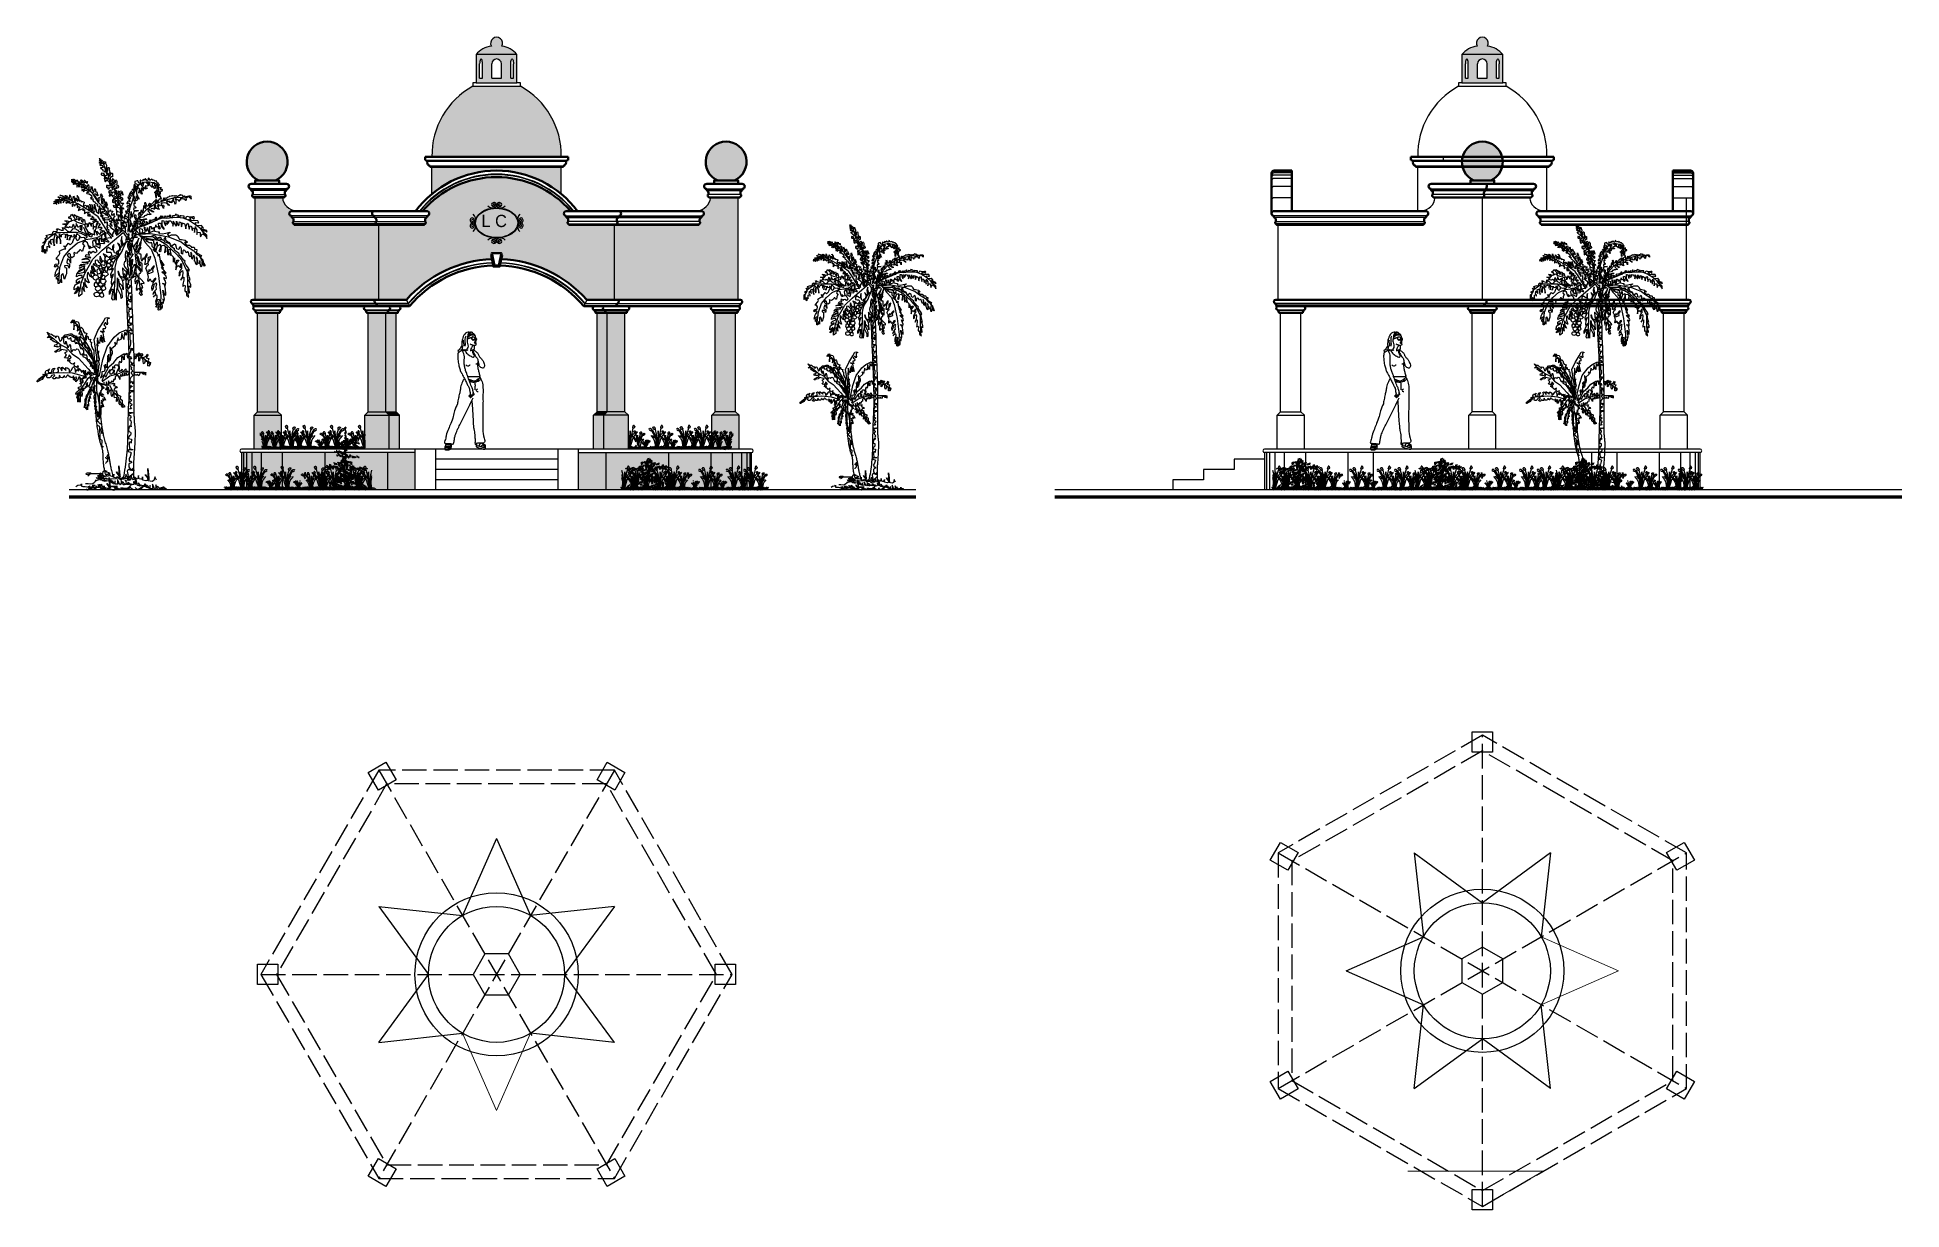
# Model space of a CAD drawing. Header units: metres. Extents: x -109 to 591, y -5 to 592.
# Drawn here: x 563.84 to 591.25, y -3.91 to 13.33 of the extents above; entities that cross this region are included whole.
import ezdxf

# ---------------------------------------------------------------- set-up
doc = ezdxf.new("R2010")
doc.units = ezdxf.units.M
doc.header["$LTSCALE"] = 0.03
doc.linetypes.add('ACAD_ISO02W100', pattern=[15, 12, -3])
for name, color, linetype in [('Amb personas', 8, 'Continuous'), ('ARBOLES', 118, 'Continuous'), ('Areas verdes', 74, 'Continuous'), ('MOLDURA', 43, 'Continuous'), ('Proyeccion', 8, 'ACAD_ISO02W100')]:
    doc.layers.add(name, color=color, linetype=linetype)
for name, color, linetype, lineweight in [('HATCH SECCION', 8, 'Continuous', 5), ('Moldura con Espesor', 43, 'Continuous', 50), ('Muro', 7, 'Continuous', 70), ('Muro bajo', 7, 'Continuous', 30)]:
    doc.layers.add(name, color=color, linetype=linetype, lineweight=lineweight)
doc.styles.add('espacios', font='', dxfattribs={"height": 0.18})
doc.styles.get('espacios').set_extended_font_data('Zurich Ex BT')

msp = doc.modelspace()

# ---------------------------------------------------------------- texts
at = {"insert": (570.371, 10.72), "char_height": 0.18, "width": 0.47834, "attachment_point": 1, "style": 'espacios'}
msp.add_mtext('{\\fEdwardian Script ITC|b0|i0|c0|p66;L C}', dxfattribs=at)

# ---------------------------------------------------------------- blocks, each defined once
blk = doc.blocks.new('dam2')
for points in [[(389.6, 512.865), (389.605, 512.865), (389.608, 512.861)], [(389.618, 512.078), (389.618, 512.078)], [(389.646, 512.056), (389.646, 512.057)]]:
    blk.add_lwpolyline(points)
blk.add_circle((389.598, 512.282), 0.0047)
for points, knots in [([(389.592, 512.872), (389.59, 512.871), (389.583, 512.874), (389.585, 512.885), (389.585, 512.896), (389.6, 512.9), (389.609, 512.909), (389.617, 512.911), (389.617, 512.911), (389.623, 512.914), (389.63, 512.917), (389.643, 512.919), (389.649, 512.905), (389.651, 512.891), (389.645, 512.877), (389.635, 512.873), (389.623, 512.87), (389.616, 512.88), (389.615, 512.891), (389.606, 512.889), (389.597, 512.888), (389.597, 512.881), (389.597, 512.875), (389.592, 512.872)], [1.029626, 1.029626, 1.029626, 1.029626, 1.080252, 1.162309, 1.226493, 1.322632, 1.443788, 1.48965, 1.48965, 1.48965, 1.607995, 1.670996, 1.739092, 1.896933, 1.981387, 2.046234, 2.134659, 2.215288, 2.283081, 2.333482, 2.393243, 2.451269, 2.469049, 2.469049, 2.469049, 2.469049]), ([(389.597, 512.861), (389.595, 512.854), (389.592, 512.848), (389.59, 512.84), (389.593, 512.848), (389.597, 512.841), (389.601, 512.848), (389.607, 512.839), (389.618, 512.836), (389.605, 512.827), (389.597, 512.827), (389.59, 512.829), (389.592, 512.834), (389.598, 512.832), (389.603, 512.831), (389.612, 512.835), (389.601, 512.839), (389.596, 512.84), (389.592, 512.839), (389.59, 512.84), (389.59, 512.84), (389.591, 512.842)], [1.0139531, 1.0139531, 1.0139531, 1.0139531, 1.0565261, 1.094809, 1.121524, 1.1496928, 1.1811814, 1.2529849, 1.3071611, 1.391871, 1.480072, 1.5115605, 1.5375108, 1.5753113, 1.6257119, 1.6538807, 1.7080568, 1.7463776, 1.7846983, 1.8025084, 1.8586537, 1.8586537, 1.8586537, 1.8586537]), ([(389.597, 512.84), (389.598, 512.838), (389.599, 512.837), (389.599, 512.834), (389.596, 512.833)], [0.005566, 0.005566, 0.005566, 0.005566, 0.02457923, 0.05350095, 0.05350095, 0.05350095, 0.05350095]), ([(389.605, 512.931), (389.603, 512.928), (389.601, 512.92), (389.597, 512.909), (389.598, 512.903), (389.598, 512.901)], [0.0062868, 0.0062868, 0.0062868, 0.0062868, 0.0847533, 0.2008053, 0.2363419, 0.2363419, 0.2363419, 0.2363419]), ([(389.614, 512.889), (389.612, 512.889), (389.607, 512.888), (389.599, 512.887), (389.599, 512.88), (389.598, 512.876), (389.598, 512.876)], [2.2922678, 2.2922678, 2.2922678, 2.2922678, 2.3334817, 2.3932432, 2.4512692, 2.4690493, 2.4690493, 2.4690493, 2.4690493]), ([(389.712, 512.909), (389.703, 512.916), (389.686, 512.929), (389.659, 512.945), (389.631, 512.943), (389.611, 512.944), (389.602, 512.926), (389.608, 512.947), (389.614, 512.955), (389.631, 512.96), (389.652, 512.954), (389.678, 512.947), (389.693, 512.93), (389.704, 512.921), (389.709, 512.915), (389.711, 512.913)], [0.010001, 0.010001, 0.010001, 0.010001, 0.251908, 0.482913, 0.69091, 0.850274, 0.895672, 0.99338, 1.096641, 1.16241, 1.346838, 1.584292, 1.722396, 1.842701, 1.896131, 1.896131, 1.896131, 1.896131]), ([(389.643, 512.916), (389.643, 512.916), (389.646, 512.915), (389.651, 512.904), (389.652, 512.89), (389.647, 512.876), (389.637, 512.872), (389.628, 512.87), (389.624, 512.872), (389.623, 512.873)], [1.6659105, 1.6659105, 1.6659105, 1.6659105, 1.6709959, 1.7390923, 1.8969333, 1.981387, 2.0462342, 2.1346595, 2.1531248, 2.1531248, 2.1531248, 2.1531248]), ([(389.649, 512.907), (389.662, 512.903), (389.685, 512.897), (389.707, 512.886), (389.716, 512.881)], [0.0480309, 0.0480309, 0.0480309, 0.0480309, 0.336075, 0.5786481, 0.5786481, 0.5786481, 0.5786481]), ([(389.65, 512.902), (389.662, 512.899), (389.685, 512.893), (389.707, 512.882), (389.717, 512.877)], [0.0612403, 0.0612403, 0.0612403, 0.0612403, 0.336075, 0.5868201, 0.5868201, 0.5868201, 0.5868201]), ([(389.676, 512.978), (389.686, 512.979), (389.708, 512.981), (389.742, 512.968), (389.765, 512.935), (389.777, 512.899), (389.788, 512.861), (389.793, 512.826), (389.787, 512.798), (389.79, 512.772), (389.811, 512.754), (389.813, 512.726), (389.849, 512.719), (389.831, 512.707), (389.84, 512.695), (389.831, 512.692), (389.827, 512.691)], [0, 0, 0, 0, 0.204626, 0.487741, 0.752249, 1.060926, 1.328103, 1.625569, 1.827846, 1.955127, 2.17339, 2.388263, 2.547218, 2.6293, 2.693484, 2.781077, 2.781077, 2.781077, 2.781077]), ([(389.558, 512.543), (389.558, 512.536), (389.559, 512.516), (389.552, 512.479), (389.538, 512.43), (389.529, 512.396), (389.512, 512.355), (389.546, 512.356), (389.58, 512.347), (389.627, 512.35), (389.663, 512.349), (389.682, 512.349), (389.69, 512.349), (389.692, 512.349)], [0.036799, 0.036799, 0.036799, 0.036799, 0.189891, 0.481947, 0.859949, 1.263589, 1.432288, 1.543103, 1.860005, 2.283744, 2.540525, 2.662496, 2.707433, 2.707433, 2.707433, 2.707433]), ([(389.605, 512.106), (389.604, 512.102), (389.603, 512.096), (389.587, 512.1), (389.599, 512.115), (389.603, 512.128), (389.608, 512.147), (389.614, 512.177), (389.64, 512.224), (389.664, 512.285), (389.687, 512.347), (389.708, 512.401), (389.727, 512.448), (389.74, 512.49), (389.747, 512.536), (389.746, 512.582), (389.746, 512.63), (389.751, 512.666), (389.764, 512.688), (389.77, 512.703), (389.779, 512.713), (389.787, 512.715), (389.792, 512.716)], [0, 0, 0, 0, 0.064575, 0.123757, 0.251544, 0.340877, 0.446646, 0.678413, 1.017082, 1.60914, 2.134447, 2.471518, 2.889639, 3.236731, 3.444436, 3.916928, 4.231223, 4.511716, 4.689584, 4.789982, 4.880721, 4.974657, 4.974657, 4.974657, 4.974657]), ([(389.612, 512.794), (389.612, 512.788), (389.61, 512.773), (389.61, 512.756), (389.611, 512.736), (389.625, 512.736), (389.633, 512.73), (389.635, 512.726), (389.635, 512.724)], [0, 0, 0, 0, 0.1213458, 0.3353245, 0.3995083, 0.5095159, 0.5724929, 0.6074024, 0.6074024, 0.6074024, 0.6074024]), ([(389.628, 512.722), (389.628, 512.722), (389.63, 512.724), (389.633, 512.724), (389.637, 512.725), (389.639, 512.724), (389.639, 512.723), (389.639, 512.723)], [0, 0, 0, 0, 0.01596339, 0.04674511, 0.07315609, 0.08699152, 0.09151033, 0.09151033, 0.09151033, 0.09151033]), ([(389.638, 512.723), (389.641, 512.723), (389.646, 512.723), (389.654, 512.726), (389.658, 512.729), (389.66, 512.731)], [0, 0, 0, 0, 0.0593879, 0.1132088, 0.1815985, 0.1815985, 0.1815985, 0.1815985]), ([(389.697, 512.721), (389.701, 512.723), (389.707, 512.725), (389.713, 512.726), (389.714, 512.726)], [0, 0, 0, 0, 0.1137451, 0.1359465, 0.1359465, 0.1359465, 0.1359465]), ([(389.513, 512.343), (389.524, 512.336), (389.548, 512.32), (389.573, 512.295), (389.604, 512.288), (389.629, 512.296), (389.651, 512.304), (389.665, 512.31), (389.673, 512.313), (389.675, 512.314)], [0, 0, 0, 0, 0.306693, 0.614788, 0.772158, 0.976164, 1.167008, 1.285012, 1.333971, 1.333971, 1.333971, 1.333971]), ([(389.524, 512.356), (389.523, 512.353), (389.522, 512.347), (389.518, 512.343), (389.516, 512.341)], [0.0258549, 0.0258549, 0.0258549, 0.0258549, 0.0913082, 0.1529624, 0.1529624, 0.1529624, 0.1529624]), ([(389.544, 512.321), (389.539, 512.315), (389.533, 512.306), (389.532, 512.29), (389.547, 512.283), (389.543, 512.3), (389.548, 512.309), (389.552, 512.312), (389.554, 512.313)], [0.0029762, 0.0029762, 0.0029762, 0.0029762, 0.1801151, 0.244564, 0.3163216, 0.4281074, 0.4811461, 0.5358219, 0.5358219, 0.5358219, 0.5358219]), ([(389.545, 512.293), (389.551, 512.29), (389.561, 512.285), (389.571, 512.279), (389.575, 512.276)], [0.0048062, 0.0048062, 0.0048062, 0.0048062, 0.1578643, 0.2558263, 0.2558263, 0.2558263, 0.2558263]), ([(389.636, 512.299), (389.635, 512.293), (389.635, 512.285), (389.639, 512.274), (389.644, 512.277), (389.652, 512.275), (389.645, 512.287), (389.647, 512.294), (389.648, 512.301), (389.648, 512.303)], [0.0020197, 0.0020197, 0.0020197, 0.0020197, 0.1412284, 0.1699134, 0.2212698, 0.2469479, 0.3123489, 0.3893029, 0.4452212, 0.4452212, 0.4452212, 0.4452212]), ([(389.664, 512.286), (389.662, 512.285), (389.656, 512.285), (389.651, 512.283), (389.648, 512.282)], [0.1699313, 0.1699313, 0.1699313, 0.1699313, 0.2211495, 0.2871792, 0.2871792, 0.2871792, 0.2871792]), ([(389.622, 512.012), (389.588, 511.653), (389.581, 511.606), (389.562, 511.541), (389.563, 511.477), (389.549, 511.438), (389.565, 511.402), (389.547, 511.396), (389.54, 511.399), (389.536, 511.402)], [0, 0, 0, 0, 0.450521, 1.052031, 1.48005, 1.816889, 2.025787, 2.078711, 2.191409, 2.191409, 2.191409, 2.191409]), ([(389.411, 511.382), (389.41, 511.382), (389.408, 511.385), (389.412, 511.391), (389.417, 511.391), (389.419, 511.391), (389.42, 511.391)], [0.0112167, 0.0112167, 0.0112167, 0.0112167, 0.0361399, 0.0854424, 0.115492, 0.1429013, 0.1429013, 0.1429013, 0.1429013]), ([(389.416, 511.375), (389.415, 511.376), (389.411, 511.376), (389.411, 511.384), (389.414, 511.388), (389.419, 511.389), (389.423, 511.39), (389.425, 511.39)], [0.0058946, 0.0058946, 0.0058946, 0.0058946, 0.0332444, 0.090203, 0.1225497, 0.149017, 0.2007167, 0.2007167, 0.2007167, 0.2007167]), ([(389.413, 511.39), (389.413, 511.391), (389.413, 511.394), (389.419, 511.394), (389.424, 511.393), (389.426, 511.397), (389.428, 511.397), (389.43, 511.397)], [0.0078416, 0.0078416, 0.0078416, 0.0078416, 0.024165, 0.0711031, 0.1061475, 0.130917, 0.1558523, 0.1558523, 0.1558523, 0.1558523]), ([(389.425, 511.369), (389.424, 511.369), (389.421, 511.368), (389.416, 511.373), (389.416, 511.381), (389.421, 511.386), (389.424, 511.386), (389.426, 511.386)], [0.0232531, 0.0232531, 0.0232531, 0.0232531, 0.0463973, 0.0845823, 0.1517611, 0.1954946, 0.2255442, 0.2255442, 0.2255442, 0.2255442]), ([(389.465, 511.365), (389.464, 511.365), (389.459, 511.363), (389.448, 511.361), (389.436, 511.358), (389.423, 511.362), (389.426, 511.376), (389.432, 511.382), (389.44, 511.382), (389.444, 511.383), (389.447, 511.383)], [0.741977, 0.741977, 0.741977, 0.741977, 0.7492079, 0.8769765, 0.976751, 1.0356889, 1.1382839, 1.1954016, 1.2360748, 1.2927737, 1.2927737, 1.2927737, 1.2927737]), ([(389.465, 511.362), (389.47, 511.364), (389.478, 511.365), (389.487, 511.368), (389.493, 511.371), (389.496, 511.373)], [0, 0, 0, 0, 0.1127563, 0.1735974, 0.2386624, 0.2386624, 0.2386624, 0.2386624]), ([(389.535, 511.41), (389.535, 511.408), (389.535, 511.402), (389.538, 511.392), (389.531, 511.376), (389.513, 511.377), (389.501, 511.376), (389.497, 511.376)], [0.01423, 0.01423, 0.01423, 0.01423, 0.0673399, 0.1482926, 0.2347734, 0.3997762, 0.4926132, 0.4926132, 0.4926132, 0.4926132]), ([(389.894, 511.379), (389.894, 511.379), (389.893, 511.382), (389.894, 511.387), (389.895, 511.391), (389.895, 511.393)], [0.0960422, 0.0960422, 0.0960422, 0.0960422, 0.1019198, 0.1630192, 0.1977177, 0.1977177, 0.1977177, 0.1977177]), ([(389.901, 511.368), (389.9, 511.37), (389.899, 511.373), (389.898, 511.375), (389.898, 511.375)], [0, 0, 0, 0, 0.0530919, 0.05449483, 0.05449483, 0.05449483, 0.05449483]), ([(389.901, 511.367), (389.905, 511.371), (389.916, 511.381), (389.938, 511.383), (389.96, 511.382), (389.971, 511.371), (389.975, 511.362), (389.981, 511.349), (389.966, 511.36), (389.951, 511.359), (389.932, 511.362), (389.917, 511.36), (389.91, 511.353), (389.905, 511.351), (389.904, 511.349), (389.903, 511.348)], [0.006062, 0.006062, 0.006062, 0.006062, 0.125101, 0.335346, 0.470824, 0.587058, 0.643344, 0.718229, 0.769405, 0.933275, 1.074645, 1.187626, 1.250176, 1.286159, 1.307644, 1.307644, 1.307644, 1.307644]), ([(389.906, 511.351), (389.906, 511.348), (389.908, 511.341), (389.919, 511.336), (389.93, 511.335), (389.935, 511.342), (389.937, 511.35), (389.932, 511.356), (389.929, 511.358), (389.928, 511.359)], [0.0237831, 0.0237831, 0.0237831, 0.0237831, 0.0795883, 0.1843187, 0.2569085, 0.3057364, 0.359637, 0.4230884, 0.4528736, 0.4528736, 0.4528736, 0.4528736]), ([(389.935, 511.344), (389.938, 511.343), (389.941, 511.341), (389.947, 511.338), (389.952, 511.342), (389.949, 511.348), (389.945, 511.352), (389.944, 511.355), (389.944, 511.356)], [0.0115743, 0.0115743, 0.0115743, 0.0115743, 0.0733709, 0.1059642, 0.1411235, 0.1799924, 0.2371829, 0.2612899, 0.2612899, 0.2612899, 0.2612899]), ([(389.95, 511.34), (389.95, 511.34), (389.952, 511.339), (389.957, 511.339), (389.963, 511.342), (389.963, 511.349), (389.957, 511.352), (389.954, 511.355), (389.953, 511.356)], [0.0111299, 0.0111299, 0.0111299, 0.0111299, 0.0275033, 0.069471, 0.1107259, 0.1488385, 0.2001434, 0.2378927, 0.2378927, 0.2378927, 0.2378927]), ([(389.959, 511.34), (389.961, 511.339), (389.964, 511.338), (389.969, 511.341), (389.97, 511.344), (389.969, 511.349), (389.967, 511.353), (389.966, 511.354)], [0.0168168, 0.0168168, 0.0168168, 0.0168168, 0.060318, 0.0870248, 0.1296374, 0.1685064, 0.2129652, 0.2129652, 0.2129652, 0.2129652]), ([(389.97, 511.372), (389.969, 511.375), (389.968, 511.381), (389.965, 511.389), (389.966, 511.394), (389.967, 511.397)], [0.0196702, 0.0196702, 0.0196702, 0.0196702, 0.0934383, 0.1517417, 0.2109748, 0.2109748, 0.2109748, 0.2109748]), ([(389.97, 511.341), (389.971, 511.34), (389.974, 511.338), (389.979, 511.34), (389.979, 511.345), (389.978, 511.35), (389.975, 511.351), (389.974, 511.352)], [0.016205, 0.016205, 0.016205, 0.016205, 0.0550066, 0.0791338, 0.1152944, 0.1550885, 0.1858402, 0.1858402, 0.1858402, 0.1858402]), ([(389.981, 511.337), (389.981, 511.338), (389.98, 511.339), (389.979, 511.341), (389.979, 511.341)], [0, 0, 0, 0, 0.0226074, 0.03825743, 0.03825743, 0.03825743, 0.03825743])]:
    blk.add_open_spline(points, degree=3, knots=knots)
blk.add_open_spline([(389.594, 512.87), (389.592, 512.87), (389.59, 512.871), (389.589, 512.872)], degree=3)
for points in [[(389.598, 512.876), (389.593, 512.869), (389.59, 512.865), (389.599, 512.86)], [(389.592, 512.828), (389.591, 512.816), (389.592, 512.802), (389.601, 512.796), (389.622, 512.795), (389.639, 512.799), (389.655, 512.803), (389.662, 512.808), (389.671, 512.815)], [(389.597, 512.848), (389.598, 512.851), (389.598, 512.854)], [(389.629, 512.958), (389.645, 512.976), (389.673, 512.979), (389.695, 512.969), (389.711, 512.913), (389.717, 512.87), (389.712, 512.837), (389.703, 512.799), (389.702, 512.762), (389.715, 512.735), (389.715, 512.724), (389.722, 512.722), (389.727, 512.722), (389.732, 512.733), (389.733, 512.722), (389.742, 512.721), (389.746, 512.733), (389.751, 512.719), (389.755, 512.717), (389.757, 512.724), (389.765, 512.716), (389.763, 512.73), (389.773, 512.725), (389.787, 512.721), (389.796, 512.721), (389.784, 512.733), (389.777, 512.754), (389.775, 512.768), (389.773, 512.783)], [(389.66, 512.97), (389.679, 512.961), (389.695, 512.945)], [(389.736, 512.925), (389.745, 512.901), (389.747, 512.858), (389.745, 512.837), (389.742, 512.819), (389.742, 512.793), (389.745, 512.779)], [(389.769, 512.864), (389.772, 512.838), (389.763, 512.821), (389.762, 512.799), (389.759, 512.783)], [(389.628, 512.722), (389.618, 512.726), (389.582, 512.706), (389.562, 512.691), (389.544, 512.653), (389.517, 512.622), (389.492, 512.594), (389.47, 512.555), (389.457, 512.521), (389.461, 512.496), (389.472, 512.479), (389.493, 512.48), (389.523, 512.499), (389.545, 512.517), (389.558, 512.528)], [(389.628, 512.722), (389.622, 512.698), (389.605, 512.667), (389.585, 512.637), (389.565, 512.615), (389.556, 512.597), (389.551, 512.571), (389.545, 512.548), (389.531, 512.526)], [(389.551, 512.568), (389.554, 512.551), (389.56, 512.54), (389.572, 512.531), (389.581, 512.529)], [(389.742, 512.718), (389.726, 512.694), (389.682, 512.655), (389.653, 512.64), (389.625, 512.628), (389.61, 512.634), (389.606, 512.65), (389.612, 512.669), (389.629, 512.694), (389.631, 512.713), (389.638, 512.724)], [(389.624, 512.796), (389.641, 512.781), (389.652, 512.759), (389.66, 512.731), (389.661, 512.712)], [(389.787, 512.721), (389.808, 512.702), (389.834, 512.684), (389.841, 512.657), (389.837, 512.587), (389.824, 512.515), (389.806, 512.456), (389.799, 512.435), (389.772, 512.386), (389.737, 512.322), (389.706, 512.267), (389.681, 512.219), (389.664, 512.187), (389.66, 512.173), (389.657, 512.159), (389.655, 512.14), (389.647, 512.111), (389.653, 512.093), (389.665, 512.078), (389.668, 512.074), (389.662, 512.073), (389.648, 512.08), (389.642, 512.089), (389.639, 512.1)], [(389.513, 512.343), (389.493, 512.301), (389.472, 512.223), (389.467, 512.127), (389.465, 512.049), (389.463, 511.972), (389.464, 511.948)], [(389.533, 512.298), (389.522, 512.307), (389.507, 512.32)], [(389.589, 512.292), (389.587, 512.262), (389.583, 512.235), (389.584, 512.212), (389.584, 512.186), (389.584, 512.17), (389.584, 512.165)], [(389.637, 512.279), (389.625, 512.277), (389.607, 512.275), (389.596, 512.272)], [(389.722, 512.516), (389.711, 512.509), (389.682, 512.506), (389.668, 512.514), (389.66, 512.521)], [(389.739, 512.316), (389.762, 512.277), (389.786, 512.198), (389.792, 512.144), (389.803, 512.092), (389.809, 512.057), (389.82, 511.989), (389.822, 511.963)], [(389.562, 512.151), (389.549, 512.145), (389.537, 512.144)], [(389.57, 512.158), (389.558, 512.172), (389.544, 512.183)], [(389.822, 511.963), (389.861, 511.861), (389.878, 511.781), (389.91, 511.68), (389.939, 511.601), (389.968, 511.51), (389.979, 511.452), (389.985, 511.398), (389.966, 511.397), (389.921, 511.397), (389.89, 511.392), (389.865, 511.39), (389.857, 511.411), (389.85, 511.467), (389.84, 511.517), (389.815, 511.587), (389.795, 511.634), (389.781, 511.663), (389.603, 512.053)], [(389.625, 512.071), (389.607, 512.095), (389.606, 512.121), (389.607, 512.125)], [(389.647, 512.067), (389.646, 512.057), (389.639, 512.057), (389.628, 512.066), (389.621, 512.077), (389.616, 512.089), (389.615, 512.099)], [(389.654, 512.075), (389.655, 512.066), (389.651, 512.066), (389.64, 512.073), (389.631, 512.083), (389.628, 512.091), (389.628, 512.1)], [(389.464, 511.948), (389.452, 511.61), (389.43, 511.487), (389.422, 511.429), (389.446, 511.417), (389.509, 511.415), (389.535, 511.41), (389.551, 511.404)], [(389.535, 511.386), (389.541, 511.375), (389.541, 511.365), (389.529, 511.357), (389.504, 511.348), (389.465, 511.34), (389.439, 511.332), (389.416, 511.334), (389.409, 511.342), (389.407, 511.356), (389.406, 511.368), (389.407, 511.377), (389.411, 511.38)], [(389.412, 511.371), (389.422, 511.36), (389.433, 511.356), (389.445, 511.357), (389.453, 511.359)], [(389.465, 511.362), (389.463, 511.374), (389.458, 511.385), (389.449, 511.392), (389.438, 511.397), (389.43, 511.397), (389.429, 511.399), (389.435, 511.403), (389.445, 511.408), (389.455, 511.412), (389.463, 511.414), (389.475, 511.412), (389.485, 511.406), (389.493, 511.396), (389.497, 511.386), (389.497, 511.377), (389.496, 511.373)]]:
    blk.add_spline(points, degree=3)
at = {"start_tangent": (-0.994018, 0.109214), "end_tangent": (-0.994018, 0.109214)}
blk.add_spline([(389.981, 511.337), (389.933, 511.335), (389.909, 511.337), (389.902, 511.352), (389.898, 511.374), (389.895, 511.378), (389.892, 511.339), (389.903, 511.316), (389.923, 511.307), (389.946, 511.304), (389.967, 511.304), (389.98, 511.309), (389.984, 511.317), (389.983, 511.332), (389.981, 511.337)], degree=3, dxfattribs=at)
blk = doc.blocks.new('palm1')
at = {"layer": 'ARBOLES', "color": 104}
for points in [[(295.785, 23.145), (295.79, 23.31), (295.79, 23.337), (295.793, 23.395), (295.798, 23.527), (295.817, 23.588), (295.844, 23.656), (295.868, 23.736), (295.927, 23.875), (295.956, 23.926), (295.98, 23.965), (296.009, 24.074), (296.029, 24.106), (296.044, 24.13), (296.053, 24.157), (296.058, 24.176), (296.065, 24.206), (296.08, 24.23), (296.097, 24.24), (296.114, 24.254), (296.119, 24.274), (296.121, 24.293), (296.134, 24.301), (296.141, 24.31), (296.151, 24.322), (296.141, 24.322), (296.131, 24.313), (296.126, 24.318), (296.119, 24.293), (296.117, 24.279), (296.114, 24.269), (296.112, 24.264), (296.107, 24.296), (296.087, 24.276), (296.087, 24.266), (296.087, 24.262), (296.082, 24.247), (296.061, 24.23), (296.061, 24.237), (296.07, 24.259), (296.07, 24.274), (296.048, 24.269), (296.046, 24.257), (296.046, 24.247), (296.031, 24.215), (296.029, 24.198), (296.034, 24.181), (296.036, 24.172), (296.034, 24.147), (296.024, 24.135), (296.022, 24.12), (296.014, 24.111), (296.007, 24.123), (296.007, 24.152), (296.007, 24.167), (296.005, 24.176), (295.99, 24.176), (295.983, 24.162), (295.985, 24.155), (295.985, 24.14), (295.98, 24.116), (295.97, 24.094), (295.975, 24.084), (295.985, 24.082), (295.995, 24.045), (295.992, 24.038), (295.98, 24.035), (295.958, 24.06), (295.956, 24.084), (295.949, 24.084), (295.936, 24.084), (295.932, 24.077), (295.932, 24.067), (295.932, 24.055), (295.932, 24.038), (295.932, 24.023), (295.951, 24.023), (295.961, 24.021), (295.968, 23.994), (295.966, 23.97), (295.958, 23.962), (295.939, 23.943), (295.934, 23.955), (295.929, 23.979), (295.919, 23.996), (295.91, 23.965), (295.91, 23.94), (295.91, 23.931), (295.939, 23.931), (295.944, 23.911), (295.934, 23.897), (295.919, 23.894), (295.912, 23.911), (295.893, 23.916), (295.885, 23.928), (295.885, 23.962), (295.878, 23.972), (295.866, 23.962), (295.858, 23.943), (295.858, 23.923), (295.858, 23.894), (295.868, 23.892), (295.902, 23.887), (295.905, 23.882), (295.905, 23.867), (295.893, 23.858), (295.873, 23.855), (295.863, 23.86), (295.846, 23.889), (295.837, 23.875), (295.834, 23.863), (295.834, 23.853), (295.839, 23.841), (295.854, 23.838), (295.868, 23.831), (295.895, 23.828), (295.888, 23.799), (295.878, 23.807), (295.871, 23.794), (295.871, 23.765), (295.871, 23.753), (295.854, 23.741), (295.841, 23.772), (295.839, 23.792), (295.834, 23.79), (295.834, 23.765), (295.829, 23.755), (295.817, 23.77), (295.807, 23.792), (295.781, 23.79), (295.776, 23.775), (295.761, 23.731), (295.763, 23.724), (295.776, 23.748), (295.785, 23.76), (295.798, 23.76), (295.805, 23.746), (295.798, 23.707), (295.802, 23.719), (295.817, 23.736), (295.832, 23.741), (295.839, 23.721), (295.841, 23.702), (295.837, 23.682), (295.822, 23.692), (295.822, 23.707), (295.815, 23.702), (295.8, 23.687), (295.778, 23.682), (295.768, 23.673), (295.768, 23.641), (295.776, 23.636), (295.785, 23.653), (295.805, 23.668), (295.829, 23.663), (295.832, 23.651), (295.822, 23.629), (295.805, 23.629), (295.798, 23.624), (295.802, 23.619), (295.802, 23.605), (295.8, 23.6), (295.783, 23.59), (295.766, 23.59), (295.754, 23.59), (295.763, 23.571), (295.768, 23.566), (295.781, 23.556), (295.783, 23.532), (295.783, 23.519), (295.768, 23.517), (295.761, 23.517), (295.751, 23.497), (295.751, 23.493), (295.771, 23.505), (295.781, 23.497), (295.781, 23.456), (295.771, 23.429), (295.781, 23.432), (295.788, 23.42), (295.783, 23.4), (295.771, 23.388), (295.759, 23.356), (295.756, 23.347), (295.768, 23.359), (295.778, 23.378), (295.783, 23.364), (295.783, 23.337), (295.783, 23.322), (295.763, 23.308), (295.751, 23.249), (295.766, 23.269), (295.781, 23.269), (295.781, 23.244), (295.776, 23.225), (295.754, 23.21), (295.746, 23.188), (295.749, 23.179), (295.783, 23.181), (295.778, 23.167), (295.776, 23.154), (295.781, 23.152), (295.781, 23.14), (295.785, 23.14)], [(296.126, 24.284), (296.136, 24.288), (296.151, 24.298), (296.141, 24.284), (296.131, 24.276), (296.129, 24.262), (296.138, 24.264), (296.153, 24.257), (296.114, 24.237), (296.112, 24.235), (296.141, 24.225), (296.138, 24.213), (296.102, 24.211), (296.1, 24.203), (296.082, 24.186), (296.078, 24.179), (296.092, 24.172), (296.107, 24.169), (296.126, 24.172), (296.124, 24.159), (296.112, 24.152), (296.102, 24.142), (296.092, 24.14), (296.092, 24.12), (296.075, 24.128), (296.068, 24.113), (296.068, 24.106), (296.048, 24.111), (296.041, 24.108), (296.041, 24.096), (296.026, 24.065), (296.026, 24.047), (296.048, 24.035), (296.058, 24.05), (296.075, 24.074), (296.087, 24.074), (296.112, 24.084), (296.114, 24.069), (296.114, 24.055), (296.102, 24.05), (296.092, 24.05), (296.085, 24.05), (296.075, 24.043), (296.068, 24.035), (296.041, 24.011), (296.024, 24.009), (296.009, 23.992), (296.007, 23.987), (296.009, 23.979), (296.034, 23.987), (296.063, 23.999), (296.068, 24.001), (296.061, 23.974), (296.056, 23.95), (296.046, 23.938), (296.031, 23.97), (296.017, 23.97), (296.005, 23.955), (295.997, 23.955), (295.985, 23.936), (295.98, 23.918), (295.98, 23.899), (295.966, 23.916), (295.956, 23.899), (295.946, 23.882), (295.944, 23.875), (295.961, 23.877), (295.975, 23.884), (295.975, 23.877), (295.985, 23.875), (295.995, 23.875), (296.002, 23.875), (296.012, 23.882), (296.029, 23.88), (296.029, 23.865), (296.029, 23.845), (296.012, 23.858), (296.009, 23.841), (296.007, 23.828), (295.988, 23.826), (295.978, 23.843), (295.97, 23.853), (295.961, 23.858), (295.949, 23.855), (295.939, 23.836), (295.934, 23.807), (295.956, 23.797), (295.97, 23.799), (295.98, 23.792), (295.992, 23.787), (295.992, 23.758), (295.98, 23.765), (295.966, 23.775), (295.956, 23.78), (295.939, 23.751), (295.917, 23.775), (295.905, 23.775), (295.897, 23.765), (295.895, 23.748), (295.895, 23.734), (295.897, 23.721), (295.922, 23.714), (295.934, 23.719), (295.973, 23.746), (295.983, 23.738), (295.985, 23.712), (295.98, 23.707), (295.958, 23.721), (295.946, 23.719), (295.939, 23.712), (295.934, 23.699), (295.912, 23.692), (295.9, 23.697), (295.89, 23.702), (295.878, 23.702), (295.871, 23.685), (295.871, 23.675), (295.871, 23.661), (295.883, 23.668), (295.89, 23.67), (295.902, 23.673), (295.914, 23.673), (295.917, 23.661), (295.912, 23.658), (295.9, 23.658), (295.89, 23.636), (295.895, 23.617), (295.91, 23.622), (295.927, 23.644), (295.929, 23.644), (295.932, 23.607), (295.917, 23.6), (295.895, 23.597), (295.88, 23.614), (295.875, 23.634), (295.871, 23.641), (295.854, 23.614), (295.851, 23.6), (295.832, 23.556), (295.841, 23.553), (295.858, 23.566), (295.885, 23.595), (295.885, 23.571), (295.863, 23.549), (295.854, 23.541), (295.854, 23.534), (295.871, 23.529), (295.89, 23.541), (295.922, 23.556), (295.914, 23.529), (295.902, 23.524), (295.885, 23.519), (295.873, 23.515), (295.866, 23.517), (295.844, 23.524), (295.822, 23.519), (295.819, 23.507), (295.805, 23.48), (295.802, 23.466), (295.802, 23.437), (295.846, 23.451), (295.858, 23.468), (295.871, 23.5), (295.868, 23.463), (295.866, 23.446), (295.866, 23.442), (295.868, 23.417), (295.868, 23.403), (295.849, 23.403), (295.827, 23.4), (295.819, 23.398), (295.812, 23.378), (295.807, 23.364), (295.827, 23.366), (295.841, 23.383), (295.841, 23.342), (295.819, 23.31), (295.815, 23.305), (295.827, 23.303), (295.854, 23.322), (295.868, 23.337), (295.871, 23.313), (295.856, 23.288), (295.839, 23.269), (295.851, 23.242), (295.868, 23.257), (295.863, 23.213), (295.839, 23.203), (295.802, 23.179), (295.817, 23.176), (295.863, 23.157), (295.871, 23.132), (295.815, 23.154), (295.795, 23.154), (295.79, 23.137), (295.81, 23.118)], [(295.875, 23.145), (295.912, 23.305), (295.99, 23.412), (296.046, 23.471), (296.102, 23.541), (296.153, 23.597), (296.219, 23.697), (296.255, 23.751), (296.37, 23.843), (296.411, 23.892), (296.445, 23.901), (296.484, 23.904), (296.54, 23.931), (296.56, 23.945), (296.596, 23.965), (296.593, 23.969), (296.596, 23.982), (296.579, 23.975), (296.574, 23.963), (296.568, 23.955), (296.56, 23.955), (296.561, 23.974), (296.571, 23.983), (296.565, 23.985), (296.554, 23.98), (296.544, 23.974), (296.543, 23.969), (296.543, 23.958), (296.541, 23.952), (296.536, 23.947), (296.53, 23.944), (296.521, 23.949), (296.519, 23.964), (296.513, 23.975), (296.508, 23.966), (296.508, 23.96), (296.5, 23.944), (296.494, 23.939), (296.492, 23.931), (296.488, 23.925), (296.47, 23.93), (296.469, 23.945), (296.467, 23.923), (296.47, 23.92), (296.469, 23.909), (296.463, 23.908), (296.45, 23.906), (296.442, 23.911), (296.436, 23.927), (296.436, 23.934), (296.442, 23.945), (296.448, 23.956), (296.45, 23.964), (296.447, 23.972), (296.444, 23.969), (296.441, 23.964), (296.434, 23.971), (296.428, 23.955), (296.425, 23.944), (296.422, 23.925), (296.42, 23.916), (296.409, 23.936), (296.404, 23.942), (296.395, 23.963), (296.387, 23.969), (296.382, 23.969), (296.381, 23.953), (296.384, 23.949), (296.337, 23.942), (296.338, 23.938), (296.343, 23.93), (296.343, 23.914), (296.349, 23.92), (296.364, 23.93), (296.382, 23.931), (296.397, 23.916), (296.397, 23.908), (296.393, 23.897), (296.384, 23.889), (296.375, 23.881), (296.359, 23.862), (296.356, 23.853), (296.346, 23.854), (296.342, 23.87), (296.337, 23.883), (296.329, 23.881), (296.329, 23.895), (296.323, 23.889), (296.318, 23.872), (296.318, 23.861), (296.315, 23.856), (296.321, 23.843), (296.324, 23.836), (296.324, 23.831), (296.312, 23.825), (296.307, 23.821), (296.302, 23.81), (296.293, 23.806), (296.287, 23.807), (296.28, 23.839), (296.282, 23.861), (296.274, 23.872), (296.266, 23.85), (296.265, 23.842), (296.262, 23.809), (296.263, 23.803), (296.252, 23.792), (296.249, 23.774), (296.243, 23.773), (296.229, 23.781), (296.229, 23.806), (296.227, 23.826), (296.218, 23.826), (296.21, 23.807), (296.207, 23.792), (296.203, 23.776), (296.192, 23.781), (296.185, 23.771), (296.181, 23.754), (296.174, 23.732), (296.167, 23.723), (296.169, 23.713), (296.178, 23.712), (296.192, 23.734), (296.203, 23.741), (296.218, 23.743), (296.227, 23.726), (296.203, 23.685), (296.192, 23.676), (296.183, 23.655), (296.177, 23.641), (296.164, 23.621), (296.153, 23.617), (296.148, 23.63), (296.147, 23.646), (296.147, 23.658), (296.155, 23.668), (296.155, 23.683), (296.141, 23.685), (296.117, 23.704), (296.12, 23.713), (296.128, 23.73), (296.117, 23.734), (296.115, 23.746), (296.109, 23.737), (296.108, 23.724), (296.098, 23.71), (296.097, 23.693), (296.103, 23.682), (296.104, 23.679), (296.114, 23.671), (296.117, 23.65), (296.115, 23.638), (296.111, 23.63), (296.109, 23.603), (296.103, 23.584), (296.084, 23.583), (296.082, 23.602), (296.082, 23.614), (296.084, 23.633), (296.089, 23.644), (296.087, 23.668), (296.078, 23.669), (296.075, 23.658), (296.057, 23.599), (296.057, 23.577), (296.065, 23.563), (296.075, 23.548), (296.075, 23.526), (296.054, 23.508), (296.05, 23.523), (296.046, 23.539), (296.04, 23.55), (296.04, 23.569), (296.039, 23.581), (296.035, 23.613), (296.032, 23.605), (296.029, 23.595), (296.024, 23.58), (296.017, 23.564), (296.028, 23.548), (296.032, 23.533), (296.031, 23.515), (296.013, 23.509), (296.01, 23.515), (296.007, 23.486), (296.007, 23.482), (296.007, 23.47), (296.004, 23.454), (295.993, 23.44), (295.99, 23.446), (295.98, 23.468), (295.965, 23.484), (295.969, 23.465), (295.938, 23.462), (295.924, 23.462), (295.93, 23.45), (295.94, 23.439), (295.946, 23.42), (295.946, 23.409), (295.936, 23.391), (295.918, 23.407), (295.905, 23.423), (295.902, 23.42), (295.91, 23.384), (295.889, 23.379), (295.902, 23.362), (295.913, 23.357), (295.913, 23.329), (295.91, 23.319), (295.891, 23.318), (295.892, 23.3), (295.886, 23.281), (295.875, 23.275), (295.875, 23.269), (295.88, 23.248), (295.88, 23.236), (295.866, 23.201), (295.87, 23.176), (295.87, 23.171), (295.87, 23.151), (295.87, 23.132), (295.866, 23.102), (295.844, 23.143), (295.844, 23.126), (295.855, 23.098), (295.869, 23.091), (295.881, 23.107)], [(296.557, 23.944), (296.579, 23.947), (296.605, 23.947), (296.598, 23.939), (296.588, 23.934), (296.569, 23.933), (296.549, 23.925), (296.546, 23.917), (296.552, 23.914), (296.566, 23.917), (296.577, 23.914), (296.565, 23.901), (296.541, 23.905), (296.527, 23.905), (296.513, 23.895), (296.514, 23.87), (296.514, 23.851), (296.51, 23.865), (296.502, 23.881), (296.489, 23.89), (296.483, 23.894), (296.485, 23.864), (296.481, 23.856), (296.459, 23.865), (296.469, 23.884), (296.459, 23.897), (296.445, 23.897), (296.433, 23.886), (296.425, 23.878), (296.419, 23.867), (296.42, 23.862), (296.434, 23.865), (296.444, 23.865), (296.444, 23.845), (296.434, 23.846), (296.408, 23.851), (296.4, 23.845), (296.39, 23.839), (296.379, 23.821), (296.382, 23.815), (296.401, 23.815), (296.433, 23.815), (296.434, 23.807), (296.43, 23.799), (296.404, 23.803), (296.404, 23.792), (296.406, 23.779), (296.4, 23.792), (296.382, 23.799), (296.357, 23.804), (296.327, 23.782), (296.318, 23.771), (296.331, 23.766), (296.356, 23.762), (296.348, 23.752), (296.326, 23.746), (296.315, 23.746), (296.277, 23.715), (296.269, 23.68), (296.285, 23.677), (296.288, 23.682), (296.287, 23.664), (296.274, 23.661), (296.249, 23.661), (296.251, 23.646), (296.251, 23.635), (296.24, 23.617), (296.227, 23.613), (296.208, 23.594), (296.177, 23.575), (296.181, 23.553), (296.18, 23.547), (296.156, 23.545), (296.145, 23.547), (296.144, 23.533), (296.153, 23.514), (296.131, 23.517), (296.119, 23.511), (296.122, 23.496), (296.115, 23.492), (296.104, 23.5), (296.093, 23.495), (296.087, 23.5), (296.082, 23.492), (296.07, 23.481), (296.064, 23.476), (296.064, 23.456), (296.079, 23.451), (296.095, 23.454), (296.104, 23.454), (296.108, 23.446), (296.092, 23.437), (296.082, 23.431), (296.062, 23.423), (296.046, 23.431), (296.035, 23.431), (296.024, 23.423), (296.017, 23.415), (296.006, 23.402), (296.045, 23.404), (296.059, 23.405), (296.026, 23.396), (296.012, 23.39), (295.991, 23.366), (295.998, 23.355), (296.01, 23.346), (296.076, 23.352), (296.061, 23.324), (296.051, 23.321), (296.007, 23.327), (295.993, 23.327), (295.965, 23.346), (295.949, 23.34), (295.944, 23.316), (295.944, 23.299), (295.984, 23.297), (295.947, 23.288), (295.941, 23.28), (295.936, 23.275), (295.958, 23.26), (295.976, 23.25), (295.947, 23.244), (295.946, 23.239), (295.938, 23.215), (295.985, 23.224), (295.988, 23.226), (295.957, 23.195), (295.924, 23.169), (295.914, 23.165), (295.911, 23.146), (295.911, 23.127), (295.925, 23.105), (295.924, 23.093)], [(296.181, 20.751), (296.181, 20.903), (296.187, 21.076), (296.233, 21.365), (296.169, 21.511), (296.084, 21.647), (296.044, 21.72), (296.017, 21.726), (295.987, 21.717), (295.987, 21.708), (296.002, 21.705), (296.008, 21.705), (296.017, 21.687), (296.017, 21.656), (296.011, 21.632), (296.017, 21.602), (296.038, 21.635), (296.05, 21.635), (296.075, 21.602), (296.053, 21.583), (296.047, 21.565), (296.05, 21.541), (296.072, 21.538), (296.087, 21.538), (296.087, 21.523), (296.081, 21.507), (296.06, 21.492), (296.09, 21.492), (296.129, 21.501), (296.123, 21.495), (296.09, 21.48), (296.084, 21.435), (296.066, 21.35), (296.057, 21.328), (296.099, 21.404), (296.114, 21.432), (296.12, 21.435), (296.108, 21.362), (296.093, 21.34), (296.09, 21.316), (296.117, 21.353), (296.129, 21.395), (296.129, 21.407), (296.139, 21.353), (296.142, 21.301), (296.16, 21.319), (296.178, 21.392), (296.181, 21.331), (296.172, 21.255), (296.187, 21.295), (296.178, 21.146), (296.16, 21.052), (296.16, 21.116), (296.16, 21.179), (296.166, 21.119), (296.151, 21.052), (296.148, 21.034), (296.163, 21.006), (296.172, 21.034), (296.157, 20.982), (296.151, 20.955), (296.16, 20.927), (296.163, 20.839), (296.172, 20.833), (296.172, 20.785), (296.175, 20.745), (296.142, 20.776), (296.087, 21.04), (296.02, 21.246), (295.902, 21.401), (295.822, 21.471), (295.71, 21.52), (295.698, 21.504), (295.704, 21.438), (295.707, 21.432), (295.725, 21.477), (295.737, 21.48), (295.747, 21.392), (295.747, 21.365), (295.762, 21.401), (295.777, 21.462), (295.783, 21.441), (295.789, 21.383), (295.795, 21.362), (295.81, 21.359), (295.832, 21.35), (295.841, 21.392), (295.856, 21.343), (295.859, 21.322), (295.859, 21.316), (295.868, 21.283), (295.895, 21.319), (295.886, 21.261), (295.947, 21.21), (295.947, 21.179), (295.953, 21.225), (295.938, 21.167), (295.938, 21.137), (295.956, 21.085), (295.965, 21.234), (295.974, 21.24), (295.971, 21.186), (295.965, 21.079), (295.968, 21.019), (295.981, 21.052), (295.99, 21.122), (295.99, 21.061), (295.99, 21.006), (295.99, 20.994), (296.002, 21.04), (296.008, 21.104), (296.017, 20.961), (296.017, 20.921), (296.017, 20.906), (296.026, 20.897), (296.044, 20.946), (296.047, 20.961), (296.038, 20.906), (296.05, 20.897), (296.069, 20.94), (296.057, 20.876), (296.066, 20.842), (296.105, 20.836), (296.108, 20.794), (296.129, 20.73), (296.057, 20.797), (295.993, 20.918), (295.908, 20.991), (295.847, 21.07), (295.747, 21.128), (295.664, 21.131), (295.664, 21.113), (295.674, 21.073), (295.68, 21.058), (295.692, 21.125), (295.698, 21.134), (295.74, 21.101), (295.74, 21.058), (295.74, 21.034), (295.75, 21.037), (295.759, 21.079), (295.768, 21.088), (295.783, 21.082), (295.783, 21.009), (295.789, 20.982), (295.798, 20.991), (295.819, 21.006), (295.829, 20.976), (295.826, 20.949), (295.822, 20.903), (295.847, 20.943), (295.877, 20.946), (295.889, 20.946), (295.902, 20.93), (295.895, 20.897), (295.902, 20.9), (295.929, 20.918), (295.929, 20.873), (295.929, 20.861), (295.947, 20.873), (295.959, 20.864), (295.981, 20.842)]]:
    blk.add_lwpolyline(points, dxfattribs=at)
at = {"layer": 'ARBOLES', "color": 85}
for points in [[(295.167, 23.748), (295.159, 23.743), (295.157, 23.74), (295.148, 23.743), (295.149, 23.758), (295.151, 23.777), (295.152, 23.783), (295.148, 23.791), (295.136, 23.79), (295.122, 23.793), (295.112, 23.805), (295.112, 23.813), (295.132, 23.812), (295.138, 23.812), (295.156, 23.828), (295.148, 23.834), (295.133, 23.841), (295.162, 23.847), (295.173, 23.847), (295.184, 23.845), (295.18, 23.874), (295.164, 23.893), (295.172, 23.9), (295.186, 23.897), (295.188, 23.904), (295.186, 23.925), (295.191, 23.925), (295.2, 23.92), (295.205, 23.94), (295.218, 23.954), (295.235, 23.951), (295.247, 23.962), (295.256, 23.97), (295.264, 23.972), (295.269, 23.962), (295.279, 23.975), (295.288, 23.981), (295.307, 23.973), (295.32, 23.964), (295.333, 23.994), (295.351, 24), (295.349, 23.98), (295.355, 23.968), (295.363, 23.964), (295.37, 23.964), (295.383, 23.98), (295.391, 23.989), (295.398, 23.991), (295.405, 23.983), (295.406, 23.968), (295.416, 23.975), (295.432, 23.978), (295.438, 23.975), (295.437, 23.957), (295.437, 23.951), (295.461, 23.959), (295.475, 23.968), (295.482, 23.968), (295.48, 23.951), (295.478, 23.925), (295.482, 23.916), (295.501, 23.919), (295.507, 23.933), (295.517, 23.956), (295.526, 23.957), (295.568, 23.946), (295.569, 23.938), (295.568, 23.932), (295.569, 23.914), (295.539, 23.908), (295.528, 23.895), (295.526, 23.882), (295.526, 23.868), (295.544, 23.852), (295.555, 23.873), (295.568, 23.889), (295.581, 23.893), (295.579, 23.877), (295.571, 23.865), (295.56, 23.85), (295.55, 23.823), (295.555, 23.836), (295.587, 23.857), (295.59, 23.852), (295.576, 23.847), (295.574, 23.839), (295.571, 23.823), (295.569, 23.815), (295.573, 23.797), (295.584, 23.818), (295.593, 23.826), (295.614, 23.805), (295.593, 23.809), (295.59, 23.793), (295.59, 23.766), (295.59, 23.748), (295.6, 23.761), (295.616, 23.777), (295.624, 23.782), (295.643, 23.762), (295.653, 23.743), (295.622, 23.754), (295.611, 23.743), (295.609, 23.727), (295.614, 23.705), (295.627, 23.708), (295.633, 23.722), (295.649, 23.735), (295.661, 23.727), (295.665, 23.711), (295.664, 23.702), (295.654, 23.706), (295.646, 23.703), (295.641, 23.692), (295.638, 23.678), (295.643, 23.66), (295.653, 23.663), (295.661, 23.684), (295.68, 23.69), (295.677, 23.67), (295.667, 23.66), (295.653, 23.644), (295.646, 23.625), (295.646, 23.612), (295.654, 23.62), (295.669, 23.63), (295.686, 23.612), (295.697, 23.593), (295.699, 23.583), (295.678, 23.599), (295.672, 23.599), (295.657, 23.59), (295.654, 23.577), (295.656, 23.545), (295.656, 23.532), (295.659, 23.544), (295.675, 23.553), (295.68, 23.553), (295.696, 23.536), (295.697, 23.531), (295.685, 23.531), (295.667, 23.524), (295.661, 23.515), (295.661, 23.497), (295.661, 23.484), (295.677, 23.492), (295.689, 23.491), (295.694, 23.47), (295.688, 23.477), (295.678, 23.469), (295.678, 23.457), (295.681, 23.446), (295.701, 23.456), (295.709, 23.461), (295.717, 23.459), (295.71, 23.427), (295.709, 23.413), (295.699, 23.433), (295.681, 23.433), (295.672, 23.406), (295.672, 23.398), (295.673, 23.377), (295.673, 23.366), (295.681, 23.352), (295.694, 23.365), (295.705, 23.37), (295.72, 23.39), (295.731, 23.408), (295.736, 23.384), (295.736, 23.323), (295.734, 23.338), (295.718, 23.346), (295.702, 23.339), (295.696, 23.334), (295.689, 23.304), (295.689, 23.291), (295.697, 23.277), (295.726, 23.282), (295.736, 23.298), (295.747, 23.299), (295.747, 23.275), (295.723, 23.275), (295.715, 23.266), (295.709, 23.237), (295.707, 23.229), (295.707, 23.203), (295.723, 23.207), (295.747, 23.232), (295.752, 23.24), (295.753, 23.215), (295.737, 23.197), (295.726, 23.186), (295.724, 23.154), (295.721, 23.138), (295.724, 23.119), (295.732, 23.117)], [(295.677, 23.119), (295.665, 23.357), (295.646, 23.507), (295.595, 23.663), (295.576, 23.758), (295.546, 23.815), (295.494, 23.895), (295.442, 23.928), (295.354, 23.946), (295.301, 23.936), (295.25, 23.927), (295.215, 23.901), (295.186, 23.871), (295.183, 23.831), (295.181, 23.796), (295.17, 23.756), (295.165, 23.724), (295.16, 23.711), (295.156, 23.71), (295.152, 23.695), (295.144, 23.671), (295.14, 23.667), (295.135, 23.673), (295.154, 23.71), (295.157, 23.716), (295.162, 23.73), (295.167, 23.743), (295.172, 23.714), (295.176, 23.695), (295.18, 23.705), (295.181, 23.734), (295.186, 23.745), (295.199, 23.745), (295.22, 23.719), (295.216, 23.683), (295.216, 23.676), (295.22, 23.678), (295.223, 23.714), (295.229, 23.761), (295.228, 23.769), (295.213, 23.751), (295.207, 23.751), (295.192, 23.753), (295.189, 23.793), (295.204, 23.786), (295.216, 23.772), (295.228, 23.759), (295.239, 23.758), (295.24, 23.774), (295.235, 23.777), (295.22, 23.791), (295.21, 23.802), (295.202, 23.812), (295.2, 23.831), (295.202, 23.837), (295.204, 23.834), (295.205, 23.857), (295.199, 23.861), (295.197, 23.876), (295.231, 23.874), (295.232, 23.855), (295.232, 23.849), (295.237, 23.834), (295.242, 23.833), (295.247, 23.831), (295.255, 23.849), (295.261, 23.857), (295.256, 23.869), (295.247, 23.876), (295.24, 23.882), (295.24, 23.895), (295.247, 23.911), (295.266, 23.92), (295.282, 23.9), (295.282, 23.893), (295.283, 23.871), (295.282, 23.86), (295.282, 23.849), (295.285, 23.853), (295.295, 23.861), (295.301, 23.868), (295.312, 23.873), (295.317, 23.877), (295.319, 23.893), (295.319, 23.904), (295.32, 23.914), (295.325, 23.924), (295.331, 23.932), (295.336, 23.919), (295.336, 23.901), (295.336, 23.892), (295.346, 23.916), (295.359, 23.922), (295.363, 23.924), (295.381, 23.936), (295.381, 23.924), (295.367, 23.917), (295.357, 23.904), (295.354, 23.895), (295.351, 23.887), (295.347, 23.876), (295.362, 23.876), (295.371, 23.871), (295.381, 23.869), (295.391, 23.876), (295.4, 23.857), (295.398, 23.844), (295.373, 23.841), (295.365, 23.839), (295.362, 23.839), (295.365, 23.829), (295.395, 23.823), (295.403, 23.826), (295.411, 23.836), (295.422, 23.844), (295.434, 23.855), (295.435, 23.873), (295.426, 23.889), (295.419, 23.911), (295.427, 23.914), (295.456, 23.9), (295.461, 23.887), (295.451, 23.874), (295.438, 23.86), (295.432, 23.841), (295.429, 23.81), (295.429, 23.797), (295.427, 23.793), (295.435, 23.81), (295.453, 23.834), (295.459, 23.844), (295.464, 23.831), (295.464, 23.813), (295.464, 23.794), (295.448, 23.743), (295.451, 23.737), (295.472, 23.769), (295.478, 23.788), (295.483, 23.802), (295.49, 23.786), (295.502, 23.754), (295.504, 23.766), (295.494, 23.788), (295.486, 23.804), (295.491, 23.828), (295.499, 23.834), (295.507, 23.834), (295.518, 23.845), (295.523, 23.836), (295.525, 23.823), (295.541, 23.813), (295.542, 23.796), (295.542, 23.774), (295.538, 23.745), (295.531, 23.729), (295.522, 23.713), (295.518, 23.702), (295.515, 23.687), (295.498, 23.66), (295.502, 23.659), (295.526, 23.692), (295.544, 23.713), (295.546, 23.69), (295.53, 23.659), (295.531, 23.638), (295.539, 23.635), (295.544, 23.625), (295.555, 23.631), (295.555, 23.66), (295.563, 23.676), (295.574, 23.695), (295.582, 23.705), (295.582, 23.676), (295.589, 23.659), (295.585, 23.633), (295.581, 23.628), (295.571, 23.619), (295.565, 23.607), (295.561, 23.588), (295.561, 23.585), (295.568, 23.587), (295.579, 23.596), (295.582, 23.582), (295.581, 23.569), (295.582, 23.555), (295.569, 23.54), (295.554, 23.531), (295.552, 23.515), (295.56, 23.508), (295.574, 23.508), (295.584, 23.513), (295.59, 23.496), (295.585, 23.483), (295.577, 23.473), (295.558, 23.472), (295.549, 23.47), (295.538, 23.47), (295.51, 23.473), (295.507, 23.469), (295.531, 23.461), (295.569, 23.457), (295.585, 23.453), (295.589, 23.43), (295.589, 23.416), (295.603, 23.406), (295.605, 23.403), (295.606, 23.395), (295.605, 23.381), (295.605, 23.366), (295.608, 23.365), (295.616, 23.377), (295.619, 23.398), (295.622, 23.414), (295.622, 23.443), (295.63, 23.454), (295.633, 23.441), (295.638, 23.401), (295.632, 23.39), (295.632, 23.377), (295.63, 23.36), (295.63, 23.349), (295.64, 23.36), (295.643, 23.366), (295.645, 23.346), (295.646, 23.326), (295.64, 23.296), (295.633, 23.285), (295.63, 23.274), (295.641, 23.293), (295.648, 23.291), (295.649, 23.267), (295.649, 23.251), (295.648, 23.226), (295.657, 23.239), (295.659, 23.231), (295.659, 23.221), (295.659, 23.213), (295.657, 23.202), (295.654, 23.194)], [(295.998, 23.101), (296.105, 23.276), (296.164, 23.366), (296.309, 23.469), (296.499, 23.578), (296.576, 23.615), (296.623, 23.644), (296.684, 23.661), (296.766, 23.659), (296.792, 23.647), (296.816, 23.636), (296.843, 23.612), (296.863, 23.597), (296.868, 23.592), (296.894, 23.584), (296.877, 23.589), (296.871, 23.595), (296.866, 23.6), (296.868, 23.608), (296.879, 23.609), (296.883, 23.622), (296.855, 23.618), (296.849, 23.622), (296.835, 23.633), (296.838, 23.639), (296.866, 23.639), (296.843, 23.65), (296.83, 23.65), (296.811, 23.651), (296.799, 23.662), (296.794, 23.669), (296.817, 23.689), (296.819, 23.695), (296.811, 23.695), (296.795, 23.689), (296.792, 23.686), (296.788, 23.689), (296.761, 23.68), (296.758, 23.673), (296.745, 23.67), (296.734, 23.681), (296.742, 23.706), (296.775, 23.713), (296.792, 23.722), (296.783, 23.725), (296.759, 23.717), (296.733, 23.705), (296.72, 23.694), (296.717, 23.68), (296.695, 23.669), (296.684, 23.667), (296.682, 23.678), (296.698, 23.7), (296.704, 23.71), (296.704, 23.716), (296.7, 23.719), (296.684, 23.714), (296.673, 23.697), (296.653, 23.672), (296.642, 23.667), (296.634, 23.669), (296.629, 23.727), (296.62, 23.706), (296.613, 23.688), (296.607, 23.664), (296.599, 23.648), (296.588, 23.642), (296.582, 23.642), (296.568, 23.699), (296.568, 23.708), (296.555, 23.691), (296.55, 23.673), (296.55, 23.658), (296.554, 23.64), (296.55, 23.625), (296.543, 23.625), (296.525, 23.637), (296.524, 23.662), (296.524, 23.68), (296.519, 23.666), (296.51, 23.64), (296.503, 23.626), (296.494, 23.629), (296.488, 23.655), (296.491, 23.691), (296.511, 23.713), (296.516, 23.719), (296.488, 23.681), (296.48, 23.656), (296.477, 23.64), (296.477, 23.626), (296.459, 23.636), (296.455, 23.639), (296.45, 23.626), (296.444, 23.612), (296.428, 23.618), (296.423, 23.618), (296.403, 23.611), (296.392, 23.608), (296.393, 23.589), (296.403, 23.581), (296.403, 23.57), (296.404, 23.551), (296.4, 23.54), (296.376, 23.553), (296.364, 23.56), (296.357, 23.549), (296.354, 23.521), (296.337, 23.56), (296.318, 23.499), (296.309, 23.479), (296.304, 23.477), (296.29, 23.49), (296.296, 23.546), (296.301, 23.575), (296.284, 23.502), (296.276, 23.465), (296.269, 23.463), (296.258, 23.527), (296.268, 23.568), (296.255, 23.515), (296.254, 23.474), (296.254, 23.457), (296.249, 23.454), (296.233, 23.447), (296.219, 23.457), (296.21, 23.479), (296.224, 23.513), (296.224, 23.56), (296.224, 23.575), (296.21, 23.506), (296.202, 23.491), (296.191, 23.469), (296.194, 23.444), (296.177, 23.441), (296.156, 23.424), (296.153, 23.485), (296.141, 23.512), (296.134, 23.487), (296.133, 23.444), (296.13, 23.414), (296.108, 23.446), (296.111, 23.407), (296.126, 23.386), (296.115, 23.375), (296.089, 23.393), (296.101, 23.355), (296.101, 23.352), (296.089, 23.338), (296.084, 23.309), (296.072, 23.317), (296.064, 23.291), (296.061, 23.269), (296.017, 23.287), (296.018, 23.261), (296.023, 23.25), (296.018, 23.258), (296.015, 23.231), (296.028, 23.206), (296.009, 23.199), (296.024, 23.171), (295.995, 23.163), (295.993, 23.156), (295.998, 23.135), (295.993, 23.119)], [(296.88, 23.584), (296.865, 23.589), (296.85, 23.582), (296.841, 23.573), (296.838, 23.593), (296.836, 23.609), (296.827, 23.617), (296.822, 23.615), (296.817, 23.6), (296.806, 23.582), (296.802, 23.609), (296.802, 23.631), (296.794, 23.633), (296.786, 23.623), (296.781, 23.601), (296.773, 23.592), (296.772, 23.606), (296.77, 23.651), (296.767, 23.658), (296.751, 23.655), (296.747, 23.64), (296.755, 23.636), (296.755, 23.629), (296.747, 23.639), (296.714, 23.658), (296.712, 23.648), (296.73, 23.62), (296.736, 23.603), (296.736, 23.598), (296.714, 23.636), (296.701, 23.636), (296.678, 23.645), (296.675, 23.639), (296.675, 23.629), (296.645, 23.629), (296.634, 23.628), (296.627, 23.617), (296.642, 23.611), (296.692, 23.606), (296.689, 23.593), (296.673, 23.604), (296.657, 23.603), (296.634, 23.6), (296.631, 23.597), (296.629, 23.586), (296.588, 23.612), (296.576, 23.6), (296.579, 23.581), (296.588, 23.57), (296.59, 23.542), (296.587, 23.537), (296.579, 23.548), (296.568, 23.571), (296.558, 23.571), (296.55, 23.542), (296.541, 23.565), (296.525, 23.573), (296.519, 23.573), (296.511, 23.559), (296.511, 23.548), (296.492, 23.546), (296.496, 23.542), (296.51, 23.529), (296.51, 23.521), (296.485, 23.532), (296.474, 23.534), (296.467, 23.516), (296.472, 23.507), (296.486, 23.495), (296.489, 23.466), (296.48, 23.477), (296.464, 23.49), (296.448, 23.487), (296.412, 23.504), (296.414, 23.473), (296.4, 23.484), (296.387, 23.487), (296.389, 23.427), (296.392, 23.422), (296.368, 23.441), (296.332, 23.449), (296.323, 23.446), (296.312, 23.436), (296.306, 23.429), (296.332, 23.427), (296.34, 23.411), (296.318, 23.408), (296.296, 23.408), (296.291, 23.407), (296.337, 23.393), (296.338, 23.389), (296.324, 23.386), (296.291, 23.385), (296.262, 23.377), (296.251, 23.364), (296.229, 23.344), (296.258, 23.35), (296.274, 23.349), (296.29, 23.33), (296.279, 23.33), (296.257, 23.33), (296.205, 23.328), (296.194, 23.32), (296.208, 23.311), (296.252, 23.295), (296.249, 23.27), (296.229, 23.28), (296.207, 23.295), (296.194, 23.295), (296.181, 23.295), (296.17, 23.291), (296.164, 23.283), (296.175, 23.273), (296.192, 23.261), (296.197, 23.232), (296.197, 23.207), (296.194, 23.212), (296.175, 23.254), (296.152, 23.262), (296.134, 23.251), (296.155, 23.223), (296.172, 23.188), (296.166, 23.181), (296.152, 23.195), (296.136, 23.199), (296.119, 23.199), (296.106, 23.19), (296.112, 23.174), (296.142, 23.16), (296.109, 23.151), (296.101, 23.151), (296.089, 23.129)]]:
    blk.add_lwpolyline(points, dxfattribs=at)
at = {"layer": 'ARBOLES', "color": 126}
for points in [[(295.632, 23.126), (295.499, 23.347), (295.377, 23.486), (295.24, 23.582), (295.12, 23.623), (295.031, 23.652), (294.918, 23.686), (294.783, 23.691), (294.729, 23.694), (294.726, 23.703), (294.705, 23.707), (294.682, 23.709), (294.664, 23.71), (294.652, 23.704), (294.651, 23.683), (294.646, 23.665), (294.645, 23.658), (294.654, 23.667), (294.673, 23.685), (294.682, 23.694), (294.697, 23.695), (294.712, 23.686), (294.717, 23.677), (294.728, 23.685), (294.74, 23.686), (294.731, 23.677), (294.729, 23.659), (294.729, 23.644), (294.729, 23.638), (294.74, 23.635), (294.746, 23.639), (294.749, 23.656), (294.765, 23.665), (294.768, 23.664), (294.774, 23.658), (294.792, 23.664), (294.812, 23.671), (294.818, 23.673), (294.821, 23.647), (294.818, 23.641), (294.844, 23.638), (294.845, 23.632), (294.841, 23.621), (294.848, 23.635), (294.856, 23.641), (294.872, 23.645), (294.883, 23.648), (294.886, 23.653), (294.886, 23.659), (294.893, 23.664), (294.901, 23.67), (294.905, 23.652), (294.898, 23.638), (294.898, 23.623), (294.899, 23.597), (294.904, 23.576), (294.914, 23.591), (294.918, 23.614), (294.927, 23.62), (294.939, 23.627), (294.928, 23.642), (294.928, 23.652), (294.928, 23.667), (294.936, 23.671), (294.948, 23.656), (294.946, 23.636), (294.963, 23.624), (294.964, 23.618), (294.964, 23.597), (294.972, 23.608), (294.982, 23.614), (294.988, 23.596), (294.991, 23.603), (295.005, 23.626), (295.009, 23.629), (295.012, 23.617), (295.016, 23.615), (295.044, 23.63), (295.05, 23.632), (295.044, 23.614), (295.044, 23.609), (295.04, 23.593), (295.012, 23.57), (295.003, 23.557), (295.012, 23.555), (295.034, 23.578), (295.055, 23.594), (295.083, 23.599), (295.107, 23.593), (295.124, 23.593), (295.138, 23.594), (295.136, 23.584), (295.135, 23.563), (295.113, 23.561), (295.1, 23.561), (295.095, 23.548), (295.1, 23.502), (295.112, 23.543), (295.127, 23.551), (295.172, 23.543), (295.168, 23.569), (295.175, 23.569), (295.192, 23.569), (295.199, 23.542), (295.187, 23.531), (295.187, 23.517), (295.186, 23.502), (295.165, 23.492), (295.19, 23.493), (295.215, 23.511), (295.225, 23.507), (295.224, 23.552), (295.228, 23.561), (295.239, 23.56), (295.251, 23.526), (295.249, 23.508), (295.24, 23.495), (295.249, 23.496), (295.282, 23.504), (295.291, 23.505), (295.3, 23.501), (295.305, 23.486), (295.299, 23.478), (295.27, 23.463), (295.26, 23.456), (295.264, 23.444), (295.284, 23.451), (295.294, 23.462), (295.309, 23.469), (295.328, 23.487), (295.347, 23.474), (295.355, 23.465), (295.334, 23.445), (295.332, 23.432), (295.316, 23.419), (295.303, 23.416), (295.308, 23.407), (295.335, 23.4), (295.355, 23.404), (295.358, 23.415), (295.362, 23.409), (295.365, 23.4), (295.38, 23.389), (295.392, 23.392), (295.407, 23.385), (295.412, 23.371), (295.432, 23.362), (295.471, 23.355), (295.478, 23.356), (295.484, 23.347), (295.495, 23.329), (295.484, 23.323), (295.432, 23.328), (295.424, 23.329), (295.383, 23.34), (295.376, 23.326), (295.406, 23.32), (295.421, 23.32), (295.43, 23.311), (295.433, 23.3), (295.471, 23.307), (295.472, 23.299), (295.477, 23.288), (295.495, 23.3), (295.505, 23.3), (295.515, 23.287), (295.515, 23.278), (295.516, 23.269), (295.537, 23.267), (295.543, 23.26), (295.552, 23.237), (295.557, 23.218), (295.56, 23.2), (295.573, 23.207), (295.578, 23.207), (295.602, 23.169), (295.613, 23.141), (295.619, 23.132), (295.629, 23.118), (295.635, 23.118)], [(295.638, 23.12), (295.653, 23.144), (295.653, 23.157), (295.656, 23.172), (295.652, 23.163), (295.655, 23.198), (295.658, 23.218), (295.658, 23.224), (295.647, 23.21), (295.643, 23.207), (295.638, 23.212), (295.631, 23.222), (295.626, 23.246), (295.626, 23.258), (295.62, 23.267), (295.613, 23.257), (295.613, 23.242), (295.605, 23.212), (295.599, 23.209), (295.587, 23.215), (295.578, 23.23), (295.575, 23.245), (295.575, 23.263), (295.576, 23.291), (295.573, 23.303), (295.566, 23.3), (295.558, 23.279), (295.549, 23.27), (295.546, 23.284), (295.542, 23.3), (295.537, 23.313), (295.548, 23.32), (295.557, 23.328), (295.566, 23.353), (295.572, 23.382), (295.564, 23.406), (295.551, 23.397), (295.551, 23.376), (295.551, 23.367), (295.548, 23.352), (295.534, 23.337), (295.522, 23.335), (295.513, 23.341), (295.495, 23.368), (295.49, 23.382), (295.505, 23.404), (295.498, 23.424), (295.49, 23.444), (295.489, 23.438), (295.484, 23.415), (295.477, 23.407), (295.471, 23.404), (295.465, 23.426), (295.468, 23.445), (295.46, 23.483), (295.457, 23.468), (295.445, 23.445), (295.441, 23.445), (295.427, 23.469), (295.424, 23.489), (295.421, 23.525), (295.417, 23.551), (295.407, 23.534), (295.404, 23.513), (295.388, 23.504), (295.38, 23.526), (295.386, 23.54), (295.4, 23.555), (295.401, 23.584), (295.398, 23.608), (295.389, 23.584), (295.383, 23.567), (295.376, 23.552), (295.364, 23.546), (295.353, 23.546), (295.34, 23.561), (295.338, 23.575), (295.334, 23.587), (295.325, 23.593), (295.317, 23.584), (295.322, 23.567), (295.331, 23.555), (295.332, 23.543), (295.329, 23.54), (295.311, 23.543), (295.299, 23.56), (295.293, 23.576), (295.276, 23.59), (295.269, 23.596), (295.254, 23.618), (295.242, 23.629), (295.222, 23.644), (295.218, 23.65), (295.202, 23.632), (295.211, 23.624), (295.233, 23.609), (295.234, 23.596), (295.219, 23.597), (295.199, 23.617), (295.18, 23.621), (295.177, 23.647), (295.168, 23.656), (295.144, 23.671), (295.139, 23.67), (295.141, 23.652), (295.136, 23.635), (295.118, 23.633), (295.104, 23.638), (295.098, 23.655), (295.091, 23.679), (295.085, 23.679), (295.085, 23.656), (295.071, 23.648), (295.061, 23.656), (295.053, 23.674), (295.047, 23.689), (295.043, 23.677), (295.038, 23.679), (295.023, 23.695), (295.014, 23.691), (294.996, 23.713), (294.996, 23.709), (294.994, 23.706), (294.967, 23.71), (294.951, 23.719), (294.946, 23.709), (294.927, 23.715), (294.921, 23.713), (294.914, 23.701), (294.898, 23.716), (294.887, 23.709), (294.88, 23.707), (294.862, 23.707), (294.85, 23.718), (294.844, 23.715), (294.838, 23.712), (294.823, 23.731), (294.817, 23.734), (294.813, 23.722), (294.792, 23.727), (294.789, 23.709), (294.788, 23.706), (294.756, 23.71), (294.738, 23.697), (294.729, 23.697)], [(296.613, 21.629), (296.597, 21.659), (296.573, 21.684), (296.555, 21.681), (296.549, 21.644), (296.518, 21.659), (296.494, 21.653), (296.479, 21.623), (296.473, 21.583), (296.464, 21.559), (296.449, 21.547), (296.442, 21.568), (296.415, 21.541), (296.409, 21.52), (296.409, 21.504), (296.391, 21.474), (296.37, 21.471), (296.351, 21.462), (296.373, 21.413), (296.376, 21.392), (296.373, 21.371), (296.357, 21.353), (296.351, 21.389), (296.351, 21.416), (296.336, 21.416), (296.327, 21.389), (296.321, 21.371), (296.297, 21.365), (296.281, 21.368), (296.297, 21.353), (296.297, 21.328), (296.281, 21.322), (296.275, 21.319), (296.278, 21.283), (296.272, 21.249), (296.263, 21.231), (296.263, 21.222), (296.236, 21.183), (296.239, 21.143), (296.239, 21.122), (296.233, 21.07), (296.23, 21.037), (296.23, 20.964), (296.205, 20.833), (296.199, 20.782), (296.196, 20.855), (296.202, 20.924), (296.208, 21.009), (296.248, 21.058), (296.272, 21.176), (296.379, 21.343), (296.455, 21.523), (296.5, 21.593), (296.558, 21.644), (296.57, 21.659), (296.601, 21.662), (296.604, 21.644), (296.594, 21.647), (296.582, 21.647), (296.561, 21.632), (296.561, 21.596), (296.561, 21.523), (296.558, 21.574), (296.543, 21.599), (296.506, 21.586), (296.503, 21.535), (296.506, 21.504), (296.479, 21.529), (296.464, 21.529), (296.464, 21.492), (296.482, 21.45), (296.455, 21.456), (296.446, 21.456), (296.446, 21.444), (296.452, 21.401), (296.479, 21.404), (296.485, 21.386), (296.473, 21.386), (296.439, 21.398), (296.421, 21.383), (296.397, 21.359), (296.388, 21.325), (296.379, 21.261), (296.363, 21.24), (296.327, 21.228), (296.315, 21.219), (296.312, 21.17), (296.327, 21.173), (296.306, 21.143), (296.291, 21.143), (296.275, 21.134), (296.272, 21.079), (296.242, 21.037)], [(297.142, 20.714), (297.066, 20.772), (296.98, 20.809), (296.88, 20.818), (296.734, 20.827), (296.591, 20.818), (296.528, 20.805), (296.373, 20.76), (296.357, 20.751), (296.382, 20.751), (296.394, 20.751), (296.412, 20.736), (296.43, 20.708), (296.433, 20.699), (296.436, 20.657), (296.452, 20.672), (296.461, 20.745), (296.464, 20.757), (296.479, 20.748), (296.491, 20.723), (296.5, 20.708), (296.506, 20.696), (296.528, 20.675), (296.519, 20.73), (296.516, 20.742), (296.525, 20.748), (296.552, 20.742), (296.549, 20.696), (296.567, 20.711), (296.57, 20.76), (296.57, 20.769), (296.582, 20.748), (296.588, 20.742), (296.619, 20.745), (296.628, 20.763), (296.628, 20.754), (296.649, 20.769), (296.658, 20.784), (296.664, 20.784), (296.68, 20.769), (296.683, 20.76), (296.686, 20.748), (296.692, 20.745), (296.713, 20.754), (296.713, 20.775), (296.731, 20.76), (296.74, 20.745), (296.746, 20.739), (296.774, 20.742), (296.789, 20.763), (296.798, 20.781), (296.804, 20.757), (296.804, 20.733), (296.819, 20.733), (296.838, 20.733), (296.85, 20.751), (296.856, 20.742), (296.874, 20.72), (296.901, 20.72), (296.908, 20.742), (296.877, 20.769), (296.874, 20.778), (296.886, 20.787), (296.929, 20.775), (296.941, 20.748), (296.962, 20.736), (296.999, 20.736), (297.002, 20.754), (296.996, 20.784), (297.056, 20.766), (297.066, 20.739), (297.081, 20.711), (297.105, 20.702), (297.154, 20.672), (297.16, 20.675), (297.157, 20.702), (297.075, 20.742), (297.047, 20.757), (297.038, 20.766), (297.044, 20.787), (297.069, 20.79), (297.032, 20.805), (297.014, 20.809), (297.029, 20.827), (297.017, 20.86), (296.99, 20.863), (296.962, 20.884), (296.98, 20.845), (296.98, 20.833), (296.938, 20.824), (296.929, 20.824), (296.917, 20.875), (296.898, 20.891), (296.868, 20.891), (296.886, 20.878), (296.908, 20.836), (296.88, 20.821), (296.835, 20.833), (296.816, 20.836), (296.813, 20.869), (296.829, 20.897), (296.804, 20.912), (296.783, 20.891), (296.759, 20.854), (296.756, 20.891), (296.768, 20.909), (296.75, 20.912), (296.704, 20.875), (296.695, 20.86), (296.692, 20.887), (296.695, 20.906), (296.67, 20.903), (296.643, 20.884), (296.64, 20.866), (296.64, 20.842), (296.634, 20.833), (296.607, 20.86), (296.582, 20.906), (296.57, 20.918), (296.552, 20.903), (296.54, 20.869), (296.54, 20.845), (296.534, 20.827), (296.512, 20.875), (296.488, 20.854), (296.473, 20.878), (296.449, 20.86), (296.436, 20.833), (296.409, 20.839), (296.403, 20.815), (296.391, 20.796), (296.361, 20.769)], [(295.984, 20.641), (295.935, 20.644), (295.892, 20.644), (295.908, 20.617), (295.917, 20.611), (295.896, 20.605), (295.859, 20.593), (295.853, 20.578), (295.859, 20.572), (295.889, 20.572), (295.908, 20.544), (295.905, 20.526), (295.865, 20.526), (295.865, 20.508), (295.868, 20.496), (295.847, 20.462), (295.801, 20.441), (295.798, 20.429), (295.801, 20.423), (295.804, 20.411), (295.801, 20.392), (295.771, 20.374), (295.771, 20.353), (295.771, 20.332), (295.768, 20.313), (295.737, 20.28), (295.734, 20.259), (295.75, 20.262), (295.759, 20.262)]]:
    blk.add_lwpolyline(points, dxfattribs=at)
at = {"layer": 'ARBOLES', "color": 92}
for points in [[(294.468, 23.143), (294.427, 23.137), (294.406, 23.137), (294.39, 23.119), (294.39, 23.146), (294.427, 23.157), (294.456, 23.158), (294.48, 23.169), (294.473, 23.193), (294.446, 23.183), (294.479, 23.229), (294.489, 23.22), (294.557, 23.228), (294.578, 23.247), (294.575, 23.278), (294.522, 23.268), (294.535, 23.303), (294.59, 23.308), (294.616, 23.308), (294.654, 23.302), (294.664, 23.296), (294.693, 23.321), (294.673, 23.329), (294.651, 23.318), (294.655, 23.345), (294.675, 23.356), (294.637, 23.359), (294.611, 23.341), (294.592, 23.345), (294.599, 23.368), (294.62, 23.368), (294.666, 23.363), (294.691, 23.368), (294.714, 23.375), (294.732, 23.363), (294.734, 23.344), (294.746, 23.342), (294.78, 23.347), (294.779, 23.36), (294.761, 23.357), (294.761, 23.378), (294.812, 23.383), (294.833, 23.387), (294.83, 23.369), (294.83, 23.359), (294.838, 23.359), (294.875, 23.36), (294.877, 23.366), (294.857, 23.368), (294.848, 23.378), (294.857, 23.397), (294.893, 23.395), (294.895, 23.415), (294.901, 23.398), (294.919, 23.383), (294.948, 23.386), (294.961, 23.378), (294.954, 23.365), (294.949, 23.362), (294.967, 23.351), (294.982, 23.351), (294.99, 23.369), (294.978, 23.387), (294.991, 23.397), (294.996, 23.398), (295.005, 23.383), (295.018, 23.377), (295.018, 23.371), (295.032, 23.374), (295.041, 23.383), (295.038, 23.366), (295.044, 23.363), (295.068, 23.366), (295.07, 23.383), (295.077, 23.372), (295.085, 23.36), (295.095, 23.357), (295.094, 23.351), (295.101, 23.345), (295.118, 23.351), (295.133, 23.348), (295.136, 23.348), (295.138, 23.356), (295.133, 23.362), (295.115, 23.362), (295.106, 23.374), (295.116, 23.375), (295.136, 23.38), (295.141, 23.381), (295.153, 23.375), (295.154, 23.363), (295.154, 23.356), (295.154, 23.353), (295.156, 23.35), (295.169, 23.35), (295.18, 23.341), (295.186, 23.338), (295.199, 23.326), (295.202, 23.324), (295.205, 23.309), (295.231, 23.302), (295.236, 23.303), (295.234, 23.314), (295.225, 23.326), (295.21, 23.333), (295.208, 23.348), (295.213, 23.356), (295.222, 23.356), (295.233, 23.351), (295.236, 23.338), (295.242, 23.329), (295.248, 23.327), (295.255, 23.324), (295.267, 23.315), (295.29, 23.312), (295.297, 23.3), (295.291, 23.282), (295.306, 23.271), (295.311, 23.278), (295.312, 23.3), (295.309, 23.314), (295.318, 23.317), (295.334, 23.299), (295.332, 23.276), (295.338, 23.261), (295.35, 23.261), (295.365, 23.281), (295.376, 23.288), (295.388, 23.288), (295.388, 23.279), (295.383, 23.259), (295.385, 23.252), (295.388, 23.249), (295.397, 23.243), (295.4, 23.241), (295.416, 23.234), (295.422, 23.231), (295.454, 23.225), (295.45, 23.237), (295.444, 23.25), (295.421, 23.265), (295.407, 23.278), (295.41, 23.296), (295.435, 23.294), (295.447, 23.271), (295.448, 23.253), (295.462, 23.253), (295.469, 23.281), (295.475, 23.281), (295.484, 23.274), (295.493, 23.256), (295.493, 23.244), (295.471, 23.232), (295.468, 23.228), (295.468, 23.222), (295.471, 23.22), (295.478, 23.214), (295.493, 23.205), (295.508, 23.199), (295.516, 23.198), (295.523, 23.207), (295.523, 23.228), (295.519, 23.241), (295.505, 23.249), (295.511, 23.258), (295.525, 23.261), (295.537, 23.259), (295.567, 23.213), (295.561, 23.204), (295.542, 23.196), (295.54, 23.187), (295.542, 23.178), (295.573, 23.168), (295.575, 23.157), (295.576, 23.181), (295.573, 23.205), (295.579, 23.211), (295.594, 23.204), (295.602, 23.187), (295.608, 23.163), (295.608, 23.118), (295.608, 23.1), (295.609, 23.092), (295.609, 23.076)], [(294.404, 23.047), (294.489, 23.17), (294.561, 23.229), (294.692, 23.314), (294.777, 23.348), (294.874, 23.356), (294.946, 23.352), (295.056, 23.343), (295.12, 23.348), (295.188, 23.326), (295.289, 23.276), (295.404, 23.229), (295.421, 23.216), (295.459, 23.212), (295.509, 23.187), (295.582, 23.132), (295.607, 23.102), (295.56, 23.098), (295.56, 23.089), (295.543, 23.119), (295.543, 23.144), (295.501, 23.098), (295.497, 23.089), (295.48, 23.115), (295.488, 23.153), (295.493, 23.17), (295.476, 23.178), (295.446, 23.166), (295.442, 23.14), (295.446, 23.119), (295.425, 23.106), (295.395, 23.127), (295.408, 23.178), (295.408, 23.199), (295.404, 23.199), (295.404, 23.166), (295.382, 23.149), (295.378, 23.132), (295.365, 23.161), (295.361, 23.195), (295.344, 23.123), (295.319, 23.136), (295.319, 23.212), (295.302, 23.208), (295.293, 23.17), (295.272, 23.178), (295.26, 23.199), (295.255, 23.187), (295.255, 23.161), (295.243, 23.149), (295.247, 23.199), (295.226, 23.204), (295.226, 23.238), (295.217, 23.204), (295.192, 23.212), (295.183, 23.187), (295.158, 23.17), (295.145, 23.187), (295.175, 23.221), (295.179, 23.246), (295.179, 23.263), (295.158, 23.267), (295.145, 23.263), (295.137, 23.246), (295.137, 23.216), (295.116, 23.191), (295.09, 23.161), (295.086, 23.178), (295.116, 23.216), (295.12, 23.246), (295.12, 23.309), (295.094, 23.305), (295.086, 23.276), (295.069, 23.233), (295.06, 23.225), (295.056, 23.263), (295.056, 23.301), (295.039, 23.297), (295.031, 23.284), (295.039, 23.254), (295.039, 23.242), (295.01, 23.28), (295.01, 23.305), (294.98, 23.301), (294.963, 23.271), (294.946, 23.246), (294.946, 23.216), (294.929, 23.271), (294.938, 23.297), (294.912, 23.25), (294.891, 23.216), (294.887, 23.233), (294.887, 23.297), (294.874, 23.263), (294.857, 23.229), (294.84, 23.238), (294.84, 23.263), (294.836, 23.288), (294.815, 23.276), (294.811, 23.259), (294.811, 23.238), (294.802, 23.204), (294.794, 23.242), (294.794, 23.271), (294.755, 23.254), (294.751, 23.242), (294.734, 23.174), (294.73, 23.199), (294.722, 23.233), (294.7, 23.263), (294.692, 23.242), (294.688, 23.216), (294.679, 23.166), (294.662, 23.221), (294.641, 23.208), (294.633, 23.174), (294.624, 23.144), (294.624, 23.191), (294.599, 23.178), (294.594, 23.14), (294.59, 23.111), (294.578, 23.208), (294.573, 23.191), (294.552, 23.157), (294.552, 23.077), (294.544, 23.119), (294.497, 23.115), (294.497, 23.081), (294.493, 23.043), (294.476, 23.068), (294.467, 23.089), (294.433, 23.072), (294.4, 23.039), (294.391, 23.017), (294.391, 23.068), (294.455, 23.127)], [(296.467, 22.141), (296.441, 22.285), (296.382, 22.442), (296.251, 22.679), (296.098, 22.823), (295.899, 22.992), (295.759, 23.115), (295.738, 23.077), (295.709, 23.043), (295.713, 22.971), (295.721, 22.941), (295.759, 22.916), (295.781, 22.992), (295.781, 23.047), (295.798, 22.984), (295.789, 22.937), (295.781, 22.882), (295.793, 22.869), (295.81, 22.907), (295.848, 22.937), (295.823, 22.895), (295.819, 22.869), (295.819, 22.848), (295.844, 22.772), (295.899, 22.78), (295.916, 22.831), (295.912, 22.891), (295.912, 22.916), (295.929, 22.882), (295.929, 22.823), (295.967, 22.844), (295.997, 22.865), (296.031, 22.844), (296.031, 22.793), (295.997, 22.789), (295.959, 22.789), (295.942, 22.738), (295.975, 22.717), (295.997, 22.704), (296.031, 22.738), (296.086, 22.764), (296.056, 22.721), (296.056, 22.709), (296.056, 22.67), (296.064, 22.645), (296.094, 22.645), (296.107, 22.662), (296.132, 22.725), (296.136, 22.692), (296.141, 22.658), (296.115, 22.632), (296.107, 22.615), (296.128, 22.607), (296.149, 22.624), (296.166, 22.649), (296.179, 22.658), (296.217, 22.653), (296.213, 22.611), (296.192, 22.582), (296.149, 22.573), (296.145, 22.56), (296.162, 22.539), (296.221, 22.573), (296.23, 22.598), (296.242, 22.603), (296.251, 22.569), (296.23, 22.522), (296.217, 22.488), (296.217, 22.471), (296.238, 22.497), (296.255, 22.548), (296.272, 22.56), (296.276, 22.518), (296.238, 22.45), (296.213, 22.416), (296.259, 22.446), (296.285, 22.493), (296.289, 22.454), (296.28, 22.408), (296.264, 22.378), (296.293, 22.395), (296.327, 22.459), (296.34, 22.454), (296.344, 22.404), (296.344, 22.374), (296.314, 22.294), (296.323, 22.289), (296.361, 22.319), (296.378, 22.361), (296.386, 22.353), (296.382, 22.285), (296.344, 22.209), (296.386, 22.239), (296.403, 22.294), (296.403, 22.256), (296.399, 22.188), (296.391, 22.15), (296.425, 22.226), (296.433, 22.188), (296.433, 22.15), (296.433, 22.103), (296.454, 22.086), (296.48, 22.069), (296.475, 22.158), (296.475, 22.213), (296.518, 22.129), (296.552, 22.112), (296.505, 22.184), (296.492, 22.23), (296.522, 22.2), (296.556, 22.175), (296.556, 22.213), (296.539, 22.256), (296.463, 22.298), (296.463, 22.319), (296.501, 22.289), (296.518, 22.285), (296.522, 22.332), (296.492, 22.353), (296.433, 22.378), (296.429, 22.391), (296.429, 22.408), (296.48, 22.408), (296.522, 22.387), (296.513, 22.442), (296.463, 22.45), (296.395, 22.467), (296.378, 22.51), (296.391, 22.518), (296.488, 22.467), (296.509, 22.454), (296.463, 22.501), (296.416, 22.518), (296.386, 22.543), (296.408, 22.556), (296.475, 22.531), (296.458, 22.535), (296.437, 22.552), (296.391, 22.556), (296.386, 22.569), (296.391, 22.582), (296.475, 22.565), (296.446, 22.59), (296.336, 22.607), (296.331, 22.624), (296.361, 22.624), (296.403, 22.62), (296.433, 22.62), (296.319, 22.641), (296.297, 22.653), (296.34, 22.675), (296.433, 22.666), (296.42, 22.675), (296.369, 22.692), (296.323, 22.7), (296.31, 22.704), (296.285, 22.7), (296.297, 22.709), (296.374, 22.717), (296.361, 22.751), (296.323, 22.747), (296.306, 22.742), (296.323, 22.78), (296.314, 22.81), (296.289, 22.78), (296.285, 22.772), (296.268, 22.793), (296.247, 22.806), (296.213, 22.785), (296.183, 22.802), (296.2, 22.844), (296.225, 22.874), (296.217, 22.899), (296.153, 22.865), (296.136, 22.852), (296.128, 22.912), (296.153, 22.912), (296.192, 22.912), (296.175, 22.933), (296.141, 22.937), (296.073, 22.933), (296.056, 22.946), (296.086, 22.975), (296.056, 22.975), (296.009, 22.958), (295.988, 22.958), (296.018, 22.992), (296.056, 22.992), (296.103, 22.992), (296.06, 23.013), (295.971, 23.03), (295.946, 23.022), (295.954, 23.034), (296.005, 23.098), (296.014, 23.136), (295.975, 23.102), (295.925, 23.043), (295.925, 23.09), (295.887, 23.149), (295.878, 23.094), (295.865, 23.068), (295.848, 23.077), (295.802, 23.119), (295.764, 23.149), (295.738, 23.128), (295.67, 23.06), (295.666, 23.022), (295.683, 22.984), (295.7, 23.043), (295.679, 23.047), (295.641, 22.984), (295.645, 22.967), (295.654, 22.967), (295.641, 23.005), (295.607, 23.039), (295.603, 23.068), (295.598, 22.996), (295.603, 22.967), (295.577, 23.039), (295.548, 23.098), (295.467, 23.056), (295.442, 23.018), (295.395, 22.946), (295.298, 22.84), (295.238, 22.692), (295.179, 22.408), (295.141, 22.078), (295.145, 21.968), (295.145, 21.896), (295.132, 21.9), (295.137, 21.874), (295.145, 21.849), (295.175, 21.845), (295.188, 21.849), (295.183, 21.866), (295.175, 21.883), (295.162, 21.934), (295.162, 21.946), (295.179, 21.917), (295.196, 21.887), (295.221, 21.9), (295.196, 21.929), (295.171, 21.967), (295.166, 22.018), (295.2, 22.014), (295.217, 21.938), (295.217, 21.929), (295.217, 21.976), (295.221, 21.993), (295.213, 22.018), (295.2, 22.052), (295.2, 22.069), (295.2, 22.082), (295.213, 22.086), (295.221, 22.086), (295.234, 22.082), (295.255, 22.065), (295.264, 22.056), (295.251, 22.073), (295.221, 22.099), (295.23, 22.141), (295.243, 22.133), (295.251, 22.124), (295.264, 22.107), (295.272, 22.107), (295.268, 22.107), (295.26, 22.12), (295.251, 22.15), (295.213, 22.188), (295.217, 22.217), (295.213, 22.26), (295.209, 22.272), (295.221, 22.289), (295.255, 22.26), (295.264, 22.23), (295.268, 22.205), (295.281, 22.175), (295.285, 22.166), (295.289, 22.209), (295.289, 22.221), (295.277, 22.251), (295.268, 22.272), (295.268, 22.289), (295.255, 22.306), (295.221, 22.348), (295.221, 22.365), (295.247, 22.357), (295.26, 22.332), (295.264, 22.323), (295.272, 22.315), (295.277, 22.323), (295.285, 22.31), (295.289, 22.302), (295.302, 22.323), (295.31, 22.344), (295.319, 22.344), (295.327, 22.344), (295.34, 22.327), (295.349, 22.31), (295.353, 22.336), (295.349, 22.361), (295.344, 22.382), (295.357, 22.433), (295.344, 22.442), (295.323, 22.45), (295.268, 22.471), (295.272, 22.509), (295.243, 22.56), (295.264, 22.56), (295.289, 22.531), (295.31, 22.492), (295.332, 22.475), (295.332, 22.509), (295.34, 22.484), (295.353, 22.454), (295.361, 22.442), (295.365, 22.488), (295.374, 22.501), (295.387, 22.531), (295.361, 22.581), (295.344, 22.586), (295.349, 22.611), (295.349, 22.624), (295.332, 22.653), (295.323, 22.67), (295.315, 22.687), (295.306, 22.721), (295.353, 22.7), (295.349, 22.67), (295.353, 22.636), (295.357, 22.611), (295.374, 22.598), (295.387, 22.59), (295.404, 22.59), (295.395, 22.641), (295.391, 22.674), (295.391, 22.696), (295.378, 22.713), (295.365, 22.738), (295.365, 22.768), (295.378, 22.759), (295.408, 22.7), (295.412, 22.67), (295.421, 22.683), (295.429, 22.7), (295.45, 22.645), (295.463, 22.687), (295.463, 22.742), (295.467, 22.759), (295.484, 22.759), (295.501, 22.78), (295.497, 22.806), (295.493, 22.827), (295.463, 22.865), (295.484, 22.852), (295.505, 22.818), (295.522, 22.797), (295.501, 22.856), (295.493, 22.869), (295.471, 22.903), (295.45, 23.034), (295.471, 22.971), (295.493, 22.92), (295.501, 22.895), (295.522, 22.89), (295.543, 22.831), (295.543, 22.823), (295.543, 22.878), (295.531, 22.903), (295.518, 22.962), (295.501, 23.022), (295.514, 22.992), (295.539, 22.95), (295.56, 22.92), (295.59, 22.878), (295.598, 22.907), (295.603, 22.937), (295.615, 22.958), (295.628, 22.992)], [(297.077, 22.81), (297.081, 22.89), (297.047, 22.916), (297.039, 22.937), (297.056, 22.945), (297.068, 22.937), (297.064, 22.95), (297.039, 22.967), (297.018, 22.988), (297.03, 23.013), (297.039, 23.009), (297.022, 23.026), (296.992, 23.034), (297.013, 23.064), (296.946, 23.085), (296.946, 23.072), (296.924, 23.077), (296.907, 23.102), (296.907, 23.119), (296.89, 23.136), (296.89, 23.127), (296.835, 23.132), (296.831, 23.149), (296.844, 23.174), (296.818, 23.174), (296.81, 23.166), (296.768, 23.153), (296.734, 23.153), (296.742, 23.17), (296.746, 23.195), (296.725, 23.187), (296.704, 23.17), (296.674, 23.14), (296.662, 23.132), (296.624, 23.123), (296.611, 23.132), (296.59, 23.157), (296.573, 23.178), (296.53, 23.174), (296.53, 23.166), (296.497, 23.149), (296.488, 23.136), (296.454, 23.127), (296.391, 23.102), (296.374, 23.068)], [(294.696, 22.133), (294.7, 22.298), (294.705, 22.463), (294.798, 22.658), (294.887, 22.759), (295.044, 22.903), (295.158, 22.975), (295.277, 22.996), (295.374, 23.017), (295.382, 22.996), (295.353, 23), (295.332, 23), (295.264, 22.983), (295.26, 22.945), (295.251, 22.928), (295.251, 22.869), (295.251, 22.852), (295.251, 22.844), (295.238, 22.856), (295.238, 22.89), (295.226, 22.924), (295.204, 22.958), (295.204, 22.92), (295.2, 22.903), (295.209, 22.873), (295.217, 22.84), (295.217, 22.831), (295.2, 22.878), (295.2, 22.89), (295.154, 22.92), (295.149, 22.912), (295.149, 22.895), (295.154, 22.856), (295.166, 22.827), (295.175, 22.81), (295.158, 22.801), (295.137, 22.818), (295.137, 22.84), (295.137, 22.869), (295.128, 22.899), (295.099, 22.907), (295.082, 22.903), (295.073, 22.861), (295.077, 22.818), (295.082, 22.789), (295.082, 22.78), (295.056, 22.806), (295.06, 22.831), (295.065, 22.882), (295.039, 22.865), (295.031, 22.835), (295.031, 22.751), (295.01, 22.755), (295.018, 22.806), (295.022, 22.831), (294.988, 22.84), (294.988, 22.81), (294.993, 22.763), (294.984, 22.734), (294.984, 22.789), (294.976, 22.751), (294.938, 22.713), (294.942, 22.662), (294.933, 22.628), (294.929, 22.666), (294.921, 22.696), (294.916, 22.649), (294.908, 22.598), (294.887, 22.615), (294.878, 22.662), (294.849, 22.658), (294.861, 22.641), (294.878, 22.615), (294.891, 22.581), (294.895, 22.547), (294.895, 22.501), (294.883, 22.552), (294.861, 22.573), (294.823, 22.547), (294.819, 22.535), (294.819, 22.581), (294.802, 22.607), (294.802, 22.573), (294.802, 22.522), (294.823, 22.505), (294.844, 22.459), (294.844, 22.425), (294.849, 22.404), (294.827, 22.42), (294.827, 22.459), (294.815, 22.467), (294.789, 22.492), (294.785, 22.454), (294.789, 22.404), (294.789, 22.387), (294.811, 22.353), (294.815, 22.336), (294.789, 22.374), (294.768, 22.382), (294.768, 22.332), (294.777, 22.289), (294.781, 22.264), (294.781, 22.243), (294.781, 22.23), (294.777, 22.243), (294.751, 22.251), (294.747, 22.234), (294.751, 22.179), (294.751, 22.162), (294.747, 22.15), (294.726, 22.154), (294.722, 22.09), (294.683, 22.056), (294.692, 22.069), (294.696, 22.12), (294.692, 22.145), (294.671, 22.12), (294.671, 22.141), (294.679, 22.179), (294.683, 22.213), (294.683, 22.243), (294.666, 22.23), (294.654, 22.217), (294.654, 22.255), (294.679, 22.323), (294.675, 22.357), (294.666, 22.336), (294.666, 22.361), (294.679, 22.387), (294.688, 22.433), (294.696, 22.484), (294.705, 22.509), (294.688, 22.488), (294.675, 22.492), (294.692, 22.531), (294.726, 22.577), (294.755, 22.632), (294.747, 22.645), (294.764, 22.662), (294.811, 22.713), (294.84, 22.742), (294.84, 22.763), (294.874, 22.789), (294.908, 22.814), (294.929, 22.835), (294.912, 22.835), (294.921, 22.848), (294.946, 22.861), (294.976, 22.882), (294.984, 22.903), (294.98, 22.924), (295.086, 22.958), (295.077, 22.971), (295.094, 22.983), (295.166, 23.005), (295.226, 23.005), (295.268, 23.034), (295.289, 23.039), (295.344, 23.039), (295.421, 23.039), (295.45, 23.051), (295.459, 23.051)], [(295.158, 21.849), (295.149, 21.87), (295.149, 21.904), (295.128, 21.87), (295.116, 21.891), (295.116, 21.917), (295.12, 21.934), (295.124, 21.976), (295.111, 21.963), (295.099, 21.959), (295.099, 21.976), (295.099, 21.993), (295.103, 22.031), (295.103, 22.001), (295.09, 21.997), (295.082, 22.027), (295.086, 22.052), (295.099, 22.107), (295.103, 22.137), (295.107, 22.171), (295.099, 22.145), (295.082, 22.094), (295.06, 22.086), (295.06, 22.111), (295.065, 22.179), (295.069, 22.217), (295.082, 22.255), (295.099, 22.272), (295.116, 22.281), (295.086, 22.277), (295.077, 22.243), (295.065, 22.255), (295.06, 22.289), (295.069, 22.327), (295.086, 22.357), (295.094, 22.378), (295.056, 22.361), (295.048, 22.378), (295.056, 22.399), (295.082, 22.429), (295.111, 22.454), (295.12, 22.471), (295.103, 22.475), (295.073, 22.442), (295.056, 22.45), (295.065, 22.467), (295.094, 22.497), (295.107, 22.514), (295.132, 22.547), (295.099, 22.531), (295.124, 22.569), (295.145, 22.645), (295.111, 22.573), (295.09, 22.581), (295.132, 22.645), (295.154, 22.662), (295.154, 22.687), (295.158, 22.704), (295.162, 22.759), (295.188, 22.725), (295.183, 22.755), (295.204, 22.785), (295.234, 22.801), (295.268, 22.84), (295.243, 22.827), (295.217, 22.806), (295.226, 22.823), (295.226, 22.844), (295.238, 22.835), (295.247, 22.848), (295.285, 22.882), (295.285, 22.916), (295.289, 22.941), (295.31, 22.945), (295.323, 22.937), (295.332, 22.941), (295.365, 22.967), (295.382, 22.992), (295.421, 23.034), (295.442, 23.03), (295.509, 23.077), (295.539, 23.072), (295.569, 23.055), (295.56, 23.047), (295.526, 23.039), (295.526, 23.03), (295.565, 23.03), (295.624, 23.013), (295.649, 23.005), (295.666, 23.026), (295.67, 23.06), (295.67, 23.098), (295.666, 23.089), (295.666, 23.064)], [(297.064, 22.793), (297.056, 22.895), (297.018, 22.967), (297.009, 23), (296.937, 23.055), (296.852, 23.115), (296.78, 23.115), (296.67, 23.119), (296.518, 23.119), (296.446, 23.102), (296.344, 23.047)], [(297.068, 22.865), (297.077, 22.835), (297.085, 22.827), (297.085, 22.797), (297.073, 22.818), (297.06, 22.835), (297.047, 22.818), (297.047, 22.801), (297.047, 22.789), (297.03, 22.768), (297.035, 22.827), (297.035, 22.84), (297.03, 22.827), (297.03, 22.814), (297.026, 22.797), (297.022, 22.776), (297.018, 22.789), (297.018, 22.823), (297.009, 22.827), (296.996, 22.81), (296.996, 22.823), (296.996, 22.84), (296.996, 22.856), (296.996, 22.882), (296.963, 22.895), (296.963, 22.873), (296.958, 22.861), (296.958, 22.882), (296.967, 22.899), (296.975, 22.924), (296.963, 22.975), (296.954, 22.954), (296.929, 22.916), (296.937, 22.95), (296.941, 22.975), (296.941, 22.996), (296.912, 23.005), (296.903, 22.992), (296.903, 22.954), (296.878, 22.903), (296.882, 22.895), (296.886, 22.941), (296.882, 22.954), (296.882, 22.992), (296.882, 23.013), (296.869, 23.072), (296.865, 23.085), (296.84, 23.064), (296.835, 23.051), (296.844, 23.026), (296.852, 22.988), (296.852, 22.958), (296.84, 22.933), (296.835, 22.958), (296.835, 23), (296.827, 23.039), (296.814, 23.039), (296.785, 22.996), (296.78, 22.928), (296.776, 22.975), (296.793, 23.022), (296.797, 23.06), (296.797, 23.089), (296.78, 23.055), (296.763, 23.039), (296.763, 23.06), (296.759, 23.077), (296.713, 23.098), (296.7, 23.064), (296.704, 23.034), (296.7, 23.026), (296.696, 23.072), (296.674, 23.089), (296.67, 23.06), (296.674, 23.022), (296.674, 22.992), (296.662, 23.051), (296.645, 23.068), (296.598, 23.064), (296.624, 23.039), (296.645, 22.992), (296.624, 23), (296.615, 23.043), (296.556, 23.047), (296.556, 23.077), (296.539, 23.051), (296.522, 23.039), (296.513, 23.094), (296.463, 23.051), (296.471, 23.034), (296.471, 23.017)], [(295.576, 20.833), (295.412, 20.833), (295.388, 20.827), (295.388, 20.818), (295.391, 20.812), (295.391, 20.802), (295.391, 20.784), (295.4, 20.802), (295.403, 20.815), (295.427, 20.827), (295.427, 20.818), (295.424, 20.79), (295.434, 20.805), (295.455, 20.818), (295.461, 20.818), (295.476, 20.818), (295.485, 20.818), (295.488, 20.793), (295.5, 20.772), (295.516, 20.781), (295.525, 20.799), (295.531, 20.784), (295.546, 20.781), (295.555, 20.784), (295.573, 20.802), (295.579, 20.818)], [(296.102, 20.678), (295.975, 20.769), (295.844, 20.805), (295.762, 20.836), (295.668, 20.836)], [(295.671, 20.809), (295.674, 20.796), (295.686, 20.778), (295.698, 20.787), (295.71, 20.812), (295.71, 20.805), (295.71, 20.784), (295.722, 20.775), (295.731, 20.799), (295.734, 20.812), (295.737, 20.796), (295.741, 20.769), (295.753, 20.769), (295.765, 20.802), (295.774, 20.805), (295.774, 20.778), (295.777, 20.769), (295.78, 20.76), (295.789, 20.769), (295.795, 20.79), (295.813, 20.76), (295.813, 20.717), (295.813, 20.711), (295.813, 20.727), (295.838, 20.769), (295.853, 20.781), (295.859, 20.778), (295.889, 20.754), (295.889, 20.717), (295.892, 20.705), (295.908, 20.714), (295.914, 20.702), (295.923, 20.669), (295.941, 20.69), (295.959, 20.66), (295.978, 20.657), (295.999, 20.69), (295.999, 20.651), (295.999, 20.614), (296.014, 20.623), (296.029, 20.672), (296.038, 20.626), (296.063, 20.617), (296.069, 20.66), (296.075, 20.666), (296.081, 20.626), (296.105, 20.641), (296.114, 20.638)], [(296.102, 20.693), (296.075, 20.76), (296.063, 20.793), (296.057, 20.772), (296.044, 20.757), (296.035, 20.76), (296.02, 20.793), (296.011, 20.815), (295.996, 20.83), (295.962, 20.872), (295.965, 20.866), (295.978, 20.842), (295.975, 20.805), (295.944, 20.802), (295.923, 20.827), (295.905, 20.869), (295.905, 20.851), (295.908, 20.809), (295.88, 20.805), (295.868, 20.815), (295.853, 20.842), (295.844, 20.866), (295.82, 20.906), (295.823, 20.891), (295.826, 20.857), (295.823, 20.845), (295.807, 20.848), (295.774, 20.881), (295.78, 20.86), (295.777, 20.842), (295.765, 20.842), (295.744, 20.851), (295.713, 20.887), (295.713, 20.875), (295.713, 20.857), (295.698, 20.848), (295.674, 20.848)], [(296.479, 20.365), (296.482, 20.426), (296.455, 20.541), (296.391, 20.635), (296.327, 20.73), (296.266, 20.787), (296.209, 20.796), (296.187, 20.79), (296.196, 20.766), (296.212, 20.742), (296.227, 20.73), (296.242, 20.748), (296.251, 20.745), (296.263, 20.714), (296.275, 20.739), (296.303, 20.742), (296.288, 20.699), (296.288, 20.681), (296.297, 20.654), (296.3, 20.638), (296.318, 20.605), (296.327, 20.593), (296.342, 20.623), (296.342, 20.651), (296.342, 20.663), (296.361, 20.635), (296.357, 20.599), (296.357, 20.578), (296.373, 20.59), (296.379, 20.599), (296.379, 20.578), (296.379, 20.569), (296.388, 20.556), (296.403, 20.575), (296.403, 20.541), (296.406, 20.526), (296.421, 20.529), (296.421, 20.569), (296.433, 20.556), (296.433, 20.517), (296.427, 20.471), (296.43, 20.435), (296.44, 20.441), (296.449, 20.471), (296.449, 20.517), (296.455, 20.502), (296.458, 20.474), (296.458, 20.423), (296.458, 20.383), (296.458, 20.344), (296.461, 20.338), (296.47, 20.365), (296.473, 20.402), (296.488, 20.338), (296.497, 20.347), (296.497, 20.389), (296.494, 20.426), (296.479, 20.45), (296.494, 20.423), (296.512, 20.408), (296.503, 20.456), (296.476, 20.496), (296.497, 20.49), (296.522, 20.465), (296.528, 20.48), (296.522, 20.505), (296.494, 20.523), (296.476, 20.544), (296.473, 20.556), (296.488, 20.559), (296.485, 20.584), (296.458, 20.593), (296.452, 20.602), (296.44, 20.614), (296.436, 20.623), (296.464, 20.648), (296.443, 20.654), (296.427, 20.657), (296.412, 20.669), (296.412, 20.687), (296.421, 20.705), (296.44, 20.717), (296.449, 20.723), (296.421, 20.733), (296.4, 20.733), (296.357, 20.745), (296.367, 20.772), (296.382, 20.79), (296.354, 20.79), (296.345, 20.787), (296.33, 20.809), (296.327, 20.824), (296.318, 20.805), (296.303, 20.787), (296.281, 20.784), (296.272, 20.833), (296.236, 20.802), (296.227, 20.821), (296.218, 20.836), (296.206, 20.805), (296.187, 20.79)], [(295.981, 20.62), (295.941, 20.547), (295.926, 20.514), (295.886, 20.48), (295.835, 20.408), (295.82, 20.374), (295.756, 20.259), (295.759, 20.253), (295.768, 20.259), (295.783, 20.28), (295.786, 20.31), (295.786, 20.32), (295.798, 20.329), (295.798, 20.307), (295.807, 20.295), (295.823, 20.316), (295.823, 20.371), (295.826, 20.389), (295.841, 20.395), (295.853, 20.38), (295.856, 20.359), (295.865, 20.35), (295.868, 20.371), (295.859, 20.402), (295.865, 20.414), (295.899, 20.411), (295.905, 20.447), (295.905, 20.471), (295.908, 20.493), (295.923, 20.49), (295.932, 20.468), (295.935, 20.432), (295.947, 20.45), (295.953, 20.474), (295.953, 20.52), (295.953, 20.535), (295.975, 20.541), (295.99, 20.505), (296.005, 20.471), (296.014, 20.505), (295.996, 20.547), (295.993, 20.572), (296.002, 20.578), (296.029, 20.535), (296.038, 20.547), (296.029, 20.572), (296.014, 20.59), (296.02, 20.596), (296.047, 20.62)]]:
    blk.add_lwpolyline(points, dxfattribs=at)
at = {"layer": 'ARBOLES', "color": 72}
for points in [[(296.81, 22.323), (296.789, 22.539), (296.725, 22.713), (296.624, 22.84), (296.505, 22.941), (296.429, 22.971), (296.365, 23), (296.264, 23.017), (296.221, 23.026), (296.187, 23.03), (296.158, 23.043), (296.124, 23.064), (296.111, 23.072), (296.094, 23.085), (296.056, 23.111), (296.043, 23.111), (296.043, 23.094), (296.047, 23.072), (296.043, 23.022), (296.052, 23.047), (296.056, 23.072), (296.06, 23.089), (296.094, 23.072), (296.103, 23.068), (296.111, 23.047), (296.107, 22.992), (296.107, 22.962), (296.12, 23.013), (296.128, 23.013), (296.149, 23.013), (296.149, 22.958), (296.145, 22.933), (296.158, 22.988), (296.183, 23.022), (296.204, 23.005), (296.204, 22.95), (296.2, 22.916), (296.204, 22.958), (296.225, 22.992), (296.247, 22.979), (296.259, 22.954), (296.247, 22.873), (296.272, 22.861), (296.293, 22.878), (296.306, 22.895), (296.302, 22.848), (296.314, 22.861), (296.34, 22.945), (296.378, 22.971), (296.408, 22.95), (296.42, 22.933), (296.408, 22.916), (296.386, 22.886), (296.399, 22.886), (296.412, 22.848), (296.42, 22.806), (296.433, 22.806), (296.454, 22.827), (296.467, 22.827), (296.475, 22.818), (296.484, 22.801), (296.501, 22.789), (296.522, 22.772), (296.552, 22.78), (296.56, 22.793), (296.564, 22.768), (296.56, 22.751), (296.564, 22.721), (296.594, 22.7), (296.615, 22.725), (296.619, 22.755), (296.641, 22.776), (296.67, 22.742), (296.653, 22.721), (296.619, 22.691), (296.615, 22.611), (296.619, 22.624), (296.632, 22.658), (296.666, 22.683), (296.679, 22.628), (296.674, 22.611), (296.636, 22.594), (296.636, 22.56), (296.641, 22.531), (296.649, 22.56), (296.67, 22.573), (296.713, 22.569), (296.708, 22.543), (296.683, 22.535), (296.683, 22.522), (296.683, 22.501), (296.683, 22.454), (296.683, 22.437), (296.691, 22.416), (296.713, 22.348), (296.721, 22.353), (296.725, 22.395), (296.742, 22.442), (296.763, 22.42), (296.768, 22.404), (296.768, 22.34), (296.763, 22.323), (296.763, 22.289), (296.772, 22.315), (296.78, 22.344), (296.797, 22.298), (296.802, 22.277), (296.818, 22.277), (296.818, 22.298), (296.827, 22.361), (296.844, 22.348), (296.844, 22.382), (296.797, 22.42), (296.806, 22.454), (296.823, 22.437), (296.84, 22.42), (296.874, 22.395), (296.869, 22.412), (296.861, 22.459), (296.848, 22.492), (296.814, 22.539), (296.818, 22.556), (296.844, 22.573), (296.869, 22.547), (296.878, 22.556), (296.869, 22.594), (296.81, 22.598), (296.806, 22.649), (296.827, 22.679), (296.848, 22.67), (296.848, 22.696), (296.802, 22.746), (296.789, 22.772), (296.797, 22.806), (296.759, 22.827), (296.717, 22.848), (296.691, 22.844), (296.704, 22.865), (296.734, 22.895), (296.691, 22.886), (296.649, 22.937), (296.624, 22.912), (296.581, 22.954), (296.577, 22.967), (296.556, 23.022), (296.543, 23.034), (296.522, 23), (296.497, 22.983), (296.475, 23.005), (296.463, 23.039), (296.433, 23.03), (296.399, 23.034), (296.386, 23.017), (296.348, 23.03), (296.344, 23.047), (296.353, 23.081), (296.331, 23.081), (296.314, 23.055), (296.268, 23.043), (296.259, 23.077), (296.276, 23.098), (296.221, 23.072), (296.225, 23.085), (296.225, 23.157), (296.196, 23.111), (296.183, 23.068), (296.175, 23.081), (296.187, 23.136), (296.141, 23.081), (296.124, 23.106), (296.124, 23.127), (296.103, 23.111), (296.073, 23.144), (296.073, 23.132), (296.047, 23.098), (296.052, 23.094)], [(295.62, 23.072), (295.476, 23.085), (295.306, 23.098), (295.014, 23.043), (294.811, 22.958), (294.722, 22.89), (294.603, 22.814), (294.552, 22.755), (294.522, 22.734), (294.501, 22.708), (294.472, 22.649), (294.467, 22.641), (294.446, 22.624), (294.438, 22.607), (294.425, 22.581), (294.421, 22.569), (294.429, 22.56), (294.459, 22.611), (294.463, 22.632), (294.472, 22.632), (294.472, 22.607), (294.472, 22.581), (294.484, 22.547), (294.493, 22.577), (294.501, 22.615), (294.506, 22.653), (294.51, 22.615), (294.506, 22.602), (294.527, 22.607), (294.531, 22.619), (294.544, 22.683), (294.561, 22.717), (294.561, 22.7), (294.552, 22.649), (294.552, 22.594), (294.556, 22.586), (294.573, 22.615), (294.582, 22.645), (294.59, 22.645), (294.586, 22.696), (294.603, 22.742), (294.611, 22.734), (294.62, 22.696), (294.624, 22.674), (294.633, 22.687), (294.633, 22.763), (294.65, 22.793), (294.65, 22.759), (294.65, 22.725), (294.662, 22.717), (294.679, 22.738), (294.692, 22.793), (294.7, 22.797), (294.73, 22.78), (294.743, 22.814), (294.751, 22.818), (294.768, 22.823), (294.785, 22.814), (294.789, 22.759), (294.806, 22.772), (294.806, 22.831), (294.806, 22.848), (294.819, 22.878), (294.84, 22.865), (294.844, 22.848), (294.853, 22.835), (294.883, 22.848), (294.887, 22.865), (294.895, 22.907), (294.921, 22.92), (294.95, 22.899), (294.959, 22.886), (294.988, 22.907), (294.997, 22.945), (295.031, 22.962), (295.056, 22.975), (295.065, 23.034), (295.09, 23.013), (295.094, 22.979), (295.128, 23), (295.141, 23.03), (295.149, 23.03), (295.171, 23.03), (295.209, 23.022), (295.23, 23.051), (295.26, 23.064), (295.281, 23.055), (295.323, 23.039), (295.45, 23.026), (295.48, 23.051), (295.48, 23.064), (295.476, 23.106), (295.459, 23.106), (295.357, 23.094), (295.31, 23.119), (295.247, 23.144), (295.243, 23.136), (295.188, 23.123), (295.171, 23.123), (295.171, 23.115), (295.175, 23.094), (295.12, 23.089), (295.06, 23.102), (294.993, 23.119), (294.997, 23.106), (295.014, 23.098), (295.035, 23.077), (295.01, 23.055), (294.967, 23.072), (294.895, 23.072), (294.878, 23.064), (294.857, 23.043), (294.857, 23.03), (294.844, 23.009), (294.836, 23), (294.802, 23), (294.747, 22.988), (294.709, 22.954), (294.722, 22.95), (294.743, 22.95), (294.755, 22.95), (294.747, 22.937), (294.726, 22.912), (294.705, 22.907), (294.671, 22.903), (294.645, 22.882), (294.645, 22.873), (294.603, 22.873), (294.594, 22.861), (294.59, 22.84), (294.556, 22.835), (294.561, 22.789), (294.552, 22.78), (294.539, 22.768), (294.48, 22.734), (294.493, 22.717), (294.484, 22.691), (294.455, 22.666), (294.446, 22.59)], [(295.865, 22.027), (295.903, 22.086), (295.903, 22.154), (295.895, 22.243), (295.887, 22.319), (295.887, 22.463), (295.887, 22.539), (295.874, 22.611), (295.853, 22.679), (295.772, 22.806), (295.751, 22.865), (295.704, 22.958), (295.692, 22.963), (295.679, 22.963), (295.654, 22.929), (295.645, 22.903), (295.641, 22.852), (295.632, 22.814), (295.675, 22.937), (295.687, 22.92), (295.687, 22.882), (295.649, 22.793), (295.641, 22.751), (295.641, 22.738), (295.658, 22.78), (295.675, 22.78), (295.675, 22.713), (295.692, 22.806), (295.713, 22.806), (295.726, 22.751), (295.721, 22.632), (295.738, 22.641), (295.747, 22.594), (295.738, 22.556), (295.692, 22.497), (295.692, 22.467), (295.717, 22.48), (295.768, 22.535), (295.764, 22.442), (295.747, 22.391), (295.747, 22.37), (295.798, 22.391), (295.802, 22.378), (295.81, 22.408), (295.831, 22.476), (295.844, 22.476), (295.836, 22.425), (295.781, 22.349), (295.764, 22.285), (295.755, 22.175), (295.768, 22.234), (295.827, 22.294), (295.831, 22.323), (295.836, 22.349), (295.823, 22.239), (295.789, 22.179), (295.781, 22.12), (295.776, 22.052), (295.789, 22.035), (295.793, 22.09), (295.831, 22.167), (295.844, 22.184), (295.848, 22.37), (295.853, 22.226), (295.865, 22.171), (295.87, 22.078), (295.874, 22.006), (295.903, 22.184), (295.903, 22.107), (295.903, 22.01), (295.92, 22.006), (295.942, 22.035), (295.929, 22.103), (295.92, 22.175), (295.942, 22.184), (295.971, 22.133), (295.98, 22.099), (295.98, 22.15), (295.933, 22.256), (295.903, 22.302), (295.899, 22.315), (295.925, 22.285), (295.942, 22.251), (295.946, 22.289), (295.942, 22.357), (295.92, 22.412), (295.916, 22.433), (295.946, 22.404), (295.954, 22.374), (295.959, 22.438), (295.925, 22.497), (295.916, 22.522), (295.946, 22.497), (295.95, 22.51), (295.92, 22.594), (295.891, 22.653), (295.857, 22.7), (295.831, 22.747), (295.823, 22.764), (295.87, 22.768), (295.857, 22.806), (295.798, 22.836), (295.806, 22.857), (295.759, 22.912), (295.742, 22.924), (295.687, 22.971), (295.628, 22.933), (295.573, 22.827), (295.543, 22.594), (295.552, 22.467), (295.501, 22.344), (295.488, 22.247), (295.467, 22.15), (295.442, 22.15), (295.476, 22.209), (295.463, 22.209), (295.437, 22.209), (295.454, 22.26), (295.467, 22.285), (295.416, 22.277), (295.421, 22.298), (295.463, 22.344), (295.488, 22.37), (295.501, 22.391), (295.493, 22.45), (295.476, 22.446), (295.463, 22.471), (295.505, 22.522), (295.539, 22.586), (295.497, 22.539), (295.446, 22.476), (295.446, 22.603), (295.505, 22.645), (295.531, 22.658), (295.48, 22.586), (295.48, 22.565), (295.505, 22.598), (295.518, 22.666), (295.539, 22.713), (295.497, 22.632), (295.493, 22.645), (295.509, 22.709), (295.539, 22.742), (295.522, 22.78), (295.56, 22.831), (295.573, 22.84), (295.594, 22.878), (295.624, 22.916), (295.624, 22.882), (295.62, 22.823), (295.615, 22.725), (295.594, 22.764), (295.649, 22.679), (295.649, 22.666), (295.637, 22.653), (295.603, 22.679), (295.611, 22.594), (295.628, 22.573), (295.624, 22.48), (295.62, 22.459), (295.611, 22.522), (295.582, 22.573), (295.569, 22.594), (295.56, 22.531), (295.565, 22.514), (295.582, 22.454), (295.594, 22.383), (295.565, 22.463), (295.552, 22.421), (295.552, 22.378), (295.565, 22.336), (295.56, 22.272), (295.552, 22.285), (295.526, 22.34), (295.514, 22.323), (295.539, 22.239), (295.543, 22.179), (295.526, 22.171), (295.509, 22.205), (295.467, 22.15), (295.446, 22.095), (295.463, 22.082), (295.488, 22.12), (295.476, 22.154)], [(296.743, 21.379), (296.728, 21.413), (296.613, 21.434), (296.549, 21.389), (296.382, 21.206), (296.309, 21.103), (296.254, 21.024), (296.236, 20.951), (296.236, 20.906), (296.221, 20.839), (296.233, 20.897), (296.251, 20.936), (296.263, 20.936), (296.263, 20.988), (296.263, 21), (296.272, 20.982), (296.278, 20.973), (296.297, 21.012), (296.306, 21.033), (296.321, 21.033), (296.333, 21.027), (296.342, 21.051), (296.348, 21.106), (296.364, 21.109), (296.394, 21.109), (296.397, 21.155), (296.397, 21.182), (296.418, 21.209), (296.443, 21.228), (296.443, 21.206), (296.452, 21.234), (296.473, 21.282), (296.497, 21.301), (296.522, 21.319), (296.525, 21.301), (296.525, 21.294), (296.543, 21.313), (296.549, 21.331), (296.543, 21.352), (296.558, 21.355), (296.564, 21.331), (296.588, 21.331), (296.607, 21.349), (296.607, 21.373), (296.613, 21.398), (296.637, 21.367), (296.658, 21.373), (296.674, 21.407), (296.698, 21.407), (296.698, 21.395), (296.704, 21.395), (296.716, 21.395), (296.737, 21.379), (296.756, 21.386), (296.737, 21.404), (296.707, 21.443), (296.652, 21.449), (296.628, 21.458), (296.595, 21.455), (296.582, 21.446), (296.567, 21.416), (296.555, 21.434), (296.537, 21.401), (296.534, 21.376), (296.525, 21.364), (296.525, 21.395), (296.525, 21.422), (296.509, 21.398), (296.506, 21.373), (296.494, 21.346), (296.488, 21.334), (296.473, 21.34), (296.47, 21.373), (296.449, 21.355), (296.436, 21.322), (296.421, 21.267), (296.412, 21.291), (296.412, 21.313), (296.397, 21.297), (296.382, 21.246), (296.357, 21.228), (296.342, 21.206), (296.33, 21.173), (296.303, 21.118), (296.26, 21.055), (296.23, 20.997), (296.227, 20.921), (296.221, 20.881)], [(296.361, 20.253), (296.361, 20.371), (296.333, 20.453), (296.285, 20.538), (296.26, 20.635), (296.224, 20.717), (296.202, 20.742), (296.215, 20.702), (296.23, 20.681), (296.236, 20.632), (296.23, 20.605), (296.227, 20.578), (296.227, 20.553), (296.236, 20.59), (296.251, 20.587), (296.248, 20.538), (296.236, 20.508), (296.236, 20.49), (296.239, 20.505), (296.257, 20.535), (296.269, 20.544), (296.278, 20.538), (296.288, 20.508), (296.288, 20.49), (296.285, 20.462), (296.294, 20.477), (296.3, 20.459), (296.3, 20.444), (296.297, 20.426), (296.291, 20.398), (296.294, 20.414), (296.303, 20.438), (296.318, 20.411), (296.312, 20.386), (296.306, 20.35), (296.315, 20.368), (296.327, 20.377), (296.33, 20.35), (296.327, 20.332), (296.324, 20.32), (296.321, 20.277), (296.327, 20.286), (296.336, 20.31), (296.339, 20.286), (296.342, 20.213), (296.348, 20.231), (296.354, 20.259), (296.354, 20.225), (296.364, 20.228), (296.373, 20.247), (296.394, 20.256), (296.382, 20.292), (296.382, 20.31), (296.373, 20.344), (296.364, 20.371), (296.364, 20.371), (296.379, 20.347), (296.379, 20.386), (296.361, 20.423), (296.342, 20.453), (296.351, 20.45), (296.361, 20.432), (296.345, 20.462), (296.312, 20.502), (296.303, 20.511), (296.312, 20.514), (296.33, 20.499), (296.306, 20.538), (296.285, 20.584), (296.309, 20.578), (296.315, 20.611), (296.303, 20.617), (296.291, 20.663), (296.263, 20.708), (296.233, 20.711), (296.202, 20.736)], [(295.23, 18.934), (295.189, 18.97), (295.184, 18.957), (295.157, 18.93), (295.148, 18.93), (295.139, 18.93), (295.135, 18.952), (295.126, 18.93), (295.112, 18.925), (295.103, 18.961), (295.09, 18.939), (295.058, 18.934), (295.058, 18.925), (295.085, 18.921), (295.108, 18.921), (295.121, 18.925), (295.166, 18.916), (295.18, 18.916), (295.198, 18.925), (295.221, 18.988), (295.221, 18.97), (295.221, 18.934), (295.234, 18.916), (295.248, 18.925), (295.266, 18.979), (295.279, 19.002), (295.279, 18.952), (295.275, 18.93), (295.315, 18.925), (295.315, 18.979), (295.324, 18.961), (295.329, 18.93), (295.361, 18.979), (295.356, 18.948), (295.356, 18.939), (295.374, 18.948), (295.374, 18.988), (295.388, 18.961), (295.392, 18.993), (295.392, 18.966), (295.401, 18.957), (295.401, 19.006), (295.415, 18.975), (295.428, 18.975), (295.455, 18.979), (295.478, 18.984), (295.505, 19.025), (295.496, 18.97), (295.487, 18.979), (295.464, 18.975), (295.505, 18.979), (295.523, 18.979), (295.528, 19.006), (295.555, 19.11), (295.559, 19.043), (295.55, 18.993), (295.577, 19.038), (295.591, 19.038), (295.582, 19.002), (295.586, 18.993), (295.604, 18.993), (295.609, 18.984), (295.631, 18.993), (295.641, 18.975), (295.654, 18.957), (295.681, 18.934), (295.713, 18.93), (295.758, 18.934), (295.799, 18.934)], [(295.801, 19.008), (295.76, 19.044), (295.756, 19.03), (295.729, 19.003), (295.72, 19.003), (295.71, 19.003), (295.706, 19.026), (295.697, 19.003), (295.683, 18.999), (295.674, 19.035), (295.661, 19.012), (295.629, 19.008), (295.629, 18.999), (295.656, 18.994), (295.679, 18.994), (295.692, 18.999), (295.738, 18.99), (295.751, 18.99), (295.769, 18.999), (295.792, 19.062), (295.792, 19.044), (295.792, 19.008), (295.805, 18.99), (295.819, 18.999), (295.837, 19.053), (295.85, 19.075), (295.85, 19.026), (295.846, 19.003), (295.887, 18.999), (295.887, 19.053), (295.896, 19.035), (295.9, 19.003), (295.932, 19.053), (295.927, 19.021), (295.927, 19.012), (295.945, 19.021), (295.945, 19.062), (295.959, 19.035), (295.963, 19.066), (295.963, 19.039), (295.972, 19.03), (295.972, 19.08), (295.986, 19.048), (295.999, 19.048), (296.027, 19.053), (296.049, 19.057), (296.076, 19.098), (296.067, 19.044), (296.058, 19.053), (296.036, 19.048), (296.076, 19.053), (296.094, 19.053), (296.099, 19.08), (296.126, 19.184), (296.13, 19.116), (296.121, 19.066), (296.148, 19.112), (296.162, 19.112), (296.153, 19.075), (296.158, 19.066), (296.176, 19.066), (296.18, 19.057), (296.203, 19.066), (296.212, 19.048), (296.225, 19.03), (296.252, 19.008), (296.284, 19.003), (296.329, 19.008), (296.37, 19.008)]]:
    blk.add_lwpolyline(points, dxfattribs=at)
at = {"layer": 'ARBOLES', "color": 108}
for points in [[(296.708, 23.195), (296.632, 23.293), (296.56, 23.322), (296.518, 23.288), (296.391, 23.242), (296.374, 23.187), (296.34, 23.136), (296.289, 23.102), (296.289, 23.072), (296.31, 23.072), (296.319, 23.094), (296.319, 23.115), (296.336, 23.115), (296.34, 23.094), (296.348, 23.081), (296.361, 23.106), (296.382, 23.144), (296.386, 23.157), (296.399, 23.187), (296.446, 23.178), (296.433, 23.153), (296.437, 23.144), (296.458, 23.166), (296.454, 23.182), (296.42, 23.221), (296.463, 23.221), (296.463, 23.204), (296.488, 23.199), (296.497, 23.199), (296.497, 23.212), (296.526, 23.259), (296.526, 23.233), (296.547, 23.182), (296.564, 23.233), (296.581, 23.242), (296.585, 23.221), (296.594, 23.187), (296.628, 23.204), (296.649, 23.191), (296.674, 23.199), (296.683, 23.191), (296.696, 23.216), (296.687, 23.233), (296.742, 23.25), (296.725, 23.254), (296.67, 23.259), (296.674, 23.276), (296.687, 23.293), (296.708, 23.305), (296.67, 23.305), (296.658, 23.297), (296.628, 23.293), (296.594, 23.301), (296.607, 23.343), (296.636, 23.343), (296.645, 23.356), (296.645, 23.369), (296.615, 23.373), (296.602, 23.411), (296.556, 23.36), (296.535, 23.322), (296.509, 23.331), (296.518, 23.377), (296.552, 23.386), (296.56, 23.407), (296.526, 23.386), (296.484, 23.369), (296.484, 23.348), (296.492, 23.318), (296.458, 23.318), (296.458, 23.356), (296.437, 23.36), (296.433, 23.339), (296.437, 23.297), (296.408, 23.28), (296.403, 23.331), (296.391, 23.318), (296.386, 23.293), (296.378, 23.259), (296.369, 23.25), (296.344, 23.259), (296.344, 23.25), (296.344, 23.199), (296.344, 23.208), (296.323, 23.216), (296.323, 23.246), (296.302, 23.276), (296.297, 23.246), (296.276, 23.216), (296.276, 23.208), (296.272, 23.225), (296.276, 23.263), (296.251, 23.259), (296.247, 23.221), (296.247, 23.204), (296.247, 23.174), (296.247, 23.166), (296.23, 23.208), (296.213, 23.212), (296.2, 23.191), (296.204, 23.174), (296.213, 23.153)], [(295.747, 22.323), (295.738, 22.366), (295.751, 22.387), (295.742, 22.442), (295.717, 22.399), (295.704, 22.383), (295.704, 22.459), (295.704, 22.48), (295.696, 22.463), (295.675, 22.416), (295.67, 22.442), (295.67, 22.522), (295.679, 22.556), (295.683, 22.582), (295.687, 22.615), (295.683, 22.637), (295.692, 22.692), (295.692, 22.73), (295.683, 22.742), (295.666, 22.725), (295.658, 22.675), (295.658, 22.624), (295.658, 22.582), (295.649, 22.56), (295.628, 22.666), (295.645, 22.497), (295.649, 22.446), (295.658, 22.378), (295.654, 22.37), (295.611, 22.501), (295.615, 22.438), (295.611, 22.374), (295.56, 22.399), (295.56, 22.387)], [(295.742, 22.391), (295.709, 22.34), (295.704, 22.332), (295.687, 22.378), (295.675, 22.319), (295.675, 22.272), (295.67, 22.256), (295.662, 22.311), (295.649, 22.344), (295.628, 22.344), (295.615, 22.395)], [(296.971, 21.437), (296.889, 21.376), (296.841, 21.331), (296.774, 21.276), (296.686, 21.234), (296.591, 21.13), (296.488, 21.058), (296.33, 20.887), (296.297, 20.848), (296.285, 20.824), (296.278, 20.809), (296.291, 20.809), (296.303, 20.809), (296.312, 20.805), (296.309, 20.833), (296.333, 20.83), (296.391, 20.784), (296.37, 20.827), (296.367, 20.854), (296.382, 20.851), (296.394, 20.815), (296.403, 20.854), (296.406, 20.863), (296.415, 20.851), (296.43, 20.848), (296.467, 20.878), (296.47, 20.887), (296.491, 20.878), (296.494, 20.906), (296.488, 20.93), (296.506, 20.927), (296.516, 20.909), (296.528, 20.918), (296.552, 20.93), (296.555, 20.966), (296.549, 20.982), (296.585, 20.96), (296.604, 20.973), (296.634, 21), (296.625, 21.033), (296.646, 21.018), (296.661, 21.009), (296.655, 21.051), (296.619, 21.058), (296.604, 21.07), (296.628, 21.103), (296.64, 21.109), (296.652, 21.076), (296.661, 21.067), (296.68, 21.061), (296.713, 21.067), (296.698, 21.088), (296.683, 21.112), (296.704, 21.137), (296.707, 21.152), (296.67, 21.167), (296.674, 21.182), (296.771, 21.2), (296.783, 21.185), (296.795, 21.176), (296.841, 21.17), (296.85, 21.158), (296.871, 21.158), (296.865, 21.173), (296.822, 21.2), (296.78, 21.215), (296.774, 21.252), (296.786, 21.264), (296.807, 21.243), (296.832, 21.24), (296.832, 21.258), (296.853, 21.246), (296.877, 21.252), (296.874, 21.276), (296.847, 21.282), (296.838, 21.282), (296.825, 21.307), (296.862, 21.319), (296.874, 21.328), (296.883, 21.328), (296.908, 21.343), (296.932, 21.373), (296.947, 21.364), (296.923, 21.386), (296.965, 21.398), (296.996, 21.398), (296.962, 21.422), (296.965, 21.431), (296.99, 21.461), (296.996, 21.483), (296.962, 21.455), (296.926, 21.452), (296.905, 21.437), (296.889, 21.416), (296.877, 21.425), (296.871, 21.416), (296.859, 21.389), (296.841, 21.422), (296.819, 21.416), (296.801, 21.37), (296.786, 21.334), (296.759, 21.361), (296.756, 21.401), (296.734, 21.367), (296.731, 21.334), (296.719, 21.297), (296.695, 21.294), (296.695, 21.337), (296.674, 21.267), (296.664, 21.24), (296.649, 21.237), (296.628, 21.288), (296.619, 21.267), (296.61, 21.191), (296.598, 21.164), (296.573, 21.197), (296.555, 21.2), (296.54, 21.182), (296.516, 21.212), (296.494, 21.206), (296.473, 21.164), (296.467, 21.149), (296.461, 21.13), (296.449, 21.118), (296.427, 21.115), (296.424, 21.137), (296.415, 21.1), (296.415, 21.085), (296.379, 21.07), (296.354, 21.048), (296.336, 21.018), (296.315, 20.994), (296.303, 20.973), (296.291, 20.979), (296.291, 20.924), (296.278, 20.948), (296.266, 20.909), (296.263, 20.897), (296.248, 20.891), (296.236, 20.891), (296.224, 20.833)], [(295.567, 21.128), (295.528, 21.122), (295.458, 21.085), (295.406, 21.043), (295.361, 21.003), (295.333, 20.973), (295.324, 20.952), (295.336, 20.93), (295.354, 20.933), (295.354, 21), (295.376, 21.003), (295.406, 21.019), (295.406, 20.994), (295.412, 20.964), (295.424, 20.973), (295.43, 21.003), (295.43, 21.025), (295.44, 21.061), (295.488, 21.061), (295.485, 21.025), (295.503, 21.009), (295.503, 21.085), (295.503, 21.146), (295.537, 21.107), (295.543, 21.076), (295.558, 21.043), (295.567, 21.061), (295.561, 21.097), (295.552, 21.101), (295.522, 21.091), (295.512, 21.122), (295.497, 21.146), (295.479, 21.134), (295.494, 21.11), (295.479, 21.101), (295.452, 21.134), (295.437, 21.119), (295.446, 21.101), (295.467, 21.088), (295.437, 21.067), (295.382, 21.094), (295.364, 21.125), (295.354, 21.11), (295.364, 21.079), (295.382, 21.064), (295.336, 21.052), (295.351, 21.019), (295.339, 21), (295.312, 20.988), (295.315, 20.955), (295.33, 20.94)], [(296.151, 20.098), (296.145, 20.305), (296.154, 20.362), (296.166, 20.441), (296.181, 20.487), (296.187, 20.554), (296.19, 20.642), (296.187, 20.675), (296.187, 20.736), (296.178, 20.73), (296.172, 20.721), (296.175, 20.715), (296.175, 20.699), (296.166, 20.678), (296.154, 20.666), (296.123, 20.645), (296.114, 20.633), (296.102, 20.62), (296.12, 20.63), (296.133, 20.642), (296.151, 20.66), (296.166, 20.678), (296.175, 20.684), (296.175, 20.66), (296.148, 20.639), (296.13, 20.627), (296.093, 20.602), (296.075, 20.578), (296.075, 20.566), (296.114, 20.596), (296.096, 20.575), (296.09, 20.56), (296.111, 20.563), (296.105, 20.548), (296.12, 20.523), (296.126, 20.532), (296.13, 20.526), (296.12, 20.511), (296.12, 20.493), (296.13, 20.493), (296.136, 20.496), (296.13, 20.484), (296.096, 20.475), (296.081, 20.462), (296.081, 20.456), (296.102, 20.456), (296.117, 20.459), (296.133, 20.462), (296.139, 20.469), (296.114, 20.444), (296.066, 20.42), (296.044, 20.38), (296.047, 20.371), (296.072, 20.387), (296.093, 20.393), (296.078, 20.365), (296.084, 20.35), (296.105, 20.362), (296.117, 20.368), (296.099, 20.338), (296.093, 20.323), (296.096, 20.317), (296.117, 20.329), (296.084, 20.292), (296.081, 20.262), (296.105, 20.283), (296.114, 20.289), (296.105, 20.256), (296.117, 20.253), (296.126, 20.262), (296.123, 20.238), (296.123, 20.186), (296.123, 20.165), (296.123, 20.141), (296.136, 20.159), (296.136, 20.177), (296.136, 20.143), (296.136, 20.101), (296.139, 20.11), (296.139, 20.104), (296.145, 20.077), (296.151, 20.098), (296.154, 20.122), (296.172, 20.104), (296.175, 20.095), (296.169, 20.119), (296.151, 20.14), (296.157, 20.146), (296.172, 20.137), (296.19, 20.128), (296.166, 20.146), (296.166, 20.159), (296.169, 20.171), (296.19, 20.162), (296.193, 20.152), (296.209, 20.152), (296.209, 20.168), (296.193, 20.174), (296.181, 20.174), (296.178, 20.189), (296.181, 20.195), (296.193, 20.195), (296.206, 20.186), (296.19, 20.228), (296.202, 20.225), (296.215, 20.222), (296.212, 20.234), (296.187, 20.271), (296.221, 20.259), (296.221, 20.28), (296.212, 20.31), (296.206, 20.326), (296.199, 20.338), (296.199, 20.353), (296.218, 20.326), (296.221, 20.313), (296.224, 20.347), (296.221, 20.38), (296.218, 20.402), (296.215, 20.42), (296.23, 20.392), (296.23, 20.438), (296.212, 20.48), (296.212, 20.49), (296.221, 20.511), (296.224, 20.556), (296.218, 20.596), (296.209, 20.605), (296.227, 20.608), (296.233, 20.629), (296.23, 20.687), (296.206, 20.693), (296.196, 20.73)], [(295.214, 19.066), (295.241, 19.12), (295.241, 19.107), (295.254, 19.062), (295.281, 19.044), (295.349, 19.057), (295.344, 19.075), (295.354, 19.256), (295.344, 19.157), (295.34, 19.098), (295.335, 19.075), (295.39, 19.143), (295.394, 19.157), (295.363, 19.107), (295.354, 19.066), (295.385, 19.053), (295.435, 19.066), (295.444, 19.102), (295.439, 19.12), (295.444, 19.08), (295.471, 19.08), (295.494, 19.089), (295.507, 19.129), (295.507, 19.143), (295.512, 19.107), (295.525, 19.089), (295.548, 19.089), (295.566, 19.107), (295.57, 19.12), (295.57, 19.098), (295.575, 19.075), (295.602, 19.071), (295.624, 19.129), (295.629, 19.12), (295.643, 19.062), (295.652, 19.075), (295.665, 19.102), (295.674, 19.12), (295.674, 19.098), (295.665, 19.071), (295.665, 19.062), (295.688, 19.08), (295.697, 19.057), (295.706, 19.044), (295.724, 19.066)], [(295.686, 19.112), (295.713, 19.166), (295.713, 19.152), (295.726, 19.107), (295.754, 19.089), (295.821, 19.102), (295.817, 19.121), (295.826, 19.301), (295.817, 19.202), (295.812, 19.143), (295.808, 19.121), (295.862, 19.188), (295.866, 19.202), (295.835, 19.152), (295.826, 19.112), (295.857, 19.098), (295.907, 19.112), (295.916, 19.148), (295.912, 19.166), (295.916, 19.125), (295.943, 19.125), (295.966, 19.134), (295.979, 19.175), (295.979, 19.188), (295.984, 19.152), (295.997, 19.134), (296.02, 19.134), (296.038, 19.152), (296.043, 19.166), (296.043, 19.143), (296.047, 19.121), (296.074, 19.116), (296.097, 19.175), (296.101, 19.166), (296.115, 19.107), (296.124, 19.121), (296.137, 19.148), (296.146, 19.166), (296.146, 19.143), (296.137, 19.116), (296.137, 19.107), (296.16, 19.125), (296.169, 19.102), (296.178, 19.089), (296.196, 19.112)], [(295.844, 18.922), (295.871, 18.976), (295.871, 18.963), (295.885, 18.918), (295.912, 18.9), (295.98, 18.913), (295.975, 18.931), (295.984, 19.112), (295.975, 19.012), (295.971, 18.954), (295.966, 18.931), (296.02, 18.999), (296.025, 19.012), (295.993, 18.963), (295.984, 18.922), (296.016, 18.909), (296.065, 18.922), (296.074, 18.958), (296.07, 18.976), (296.074, 18.936), (296.102, 18.936), (296.124, 18.945), (296.138, 18.985), (296.138, 18.999), (296.142, 18.963), (296.156, 18.945), (296.178, 18.945), (296.196, 18.963), (296.201, 18.976), (296.201, 18.954), (296.205, 18.931), (296.232, 18.927), (296.255, 18.985), (296.26, 18.976), (296.273, 18.918), (296.282, 18.931), (296.296, 18.958), (296.305, 18.976), (296.305, 18.954), (296.296, 18.927), (296.296, 18.918), (296.318, 18.936), (296.327, 18.913), (296.336, 18.9), (296.354, 18.922)]]:
    blk.add_lwpolyline(points, dxfattribs=at)
at = {"layer": 'ARBOLES'}
for points in [[(295.969, 22.667), (295.963, 22.675), (295.814, 22.743)], [(295.823, 22.764), (295.981, 22.691)], [(296.013, 22.603), (296.003, 22.617)], [(296.029, 22.642), (296.038, 22.624)], [(296.11, 22.391), (296.105, 22.426), (296.049, 22.547)], [(296.083, 22.537), (296.113, 22.479), (296.136, 22.293)], [(296.118, 22.342), (296.114, 22.368)], [(296.124, 22.298), (296.124, 22.299)], [(296.136, 22.224), (296.134, 22.233)], [(296.144, 22.236), (296.144, 22.229)], [(296.143, 22.117), (296.142, 22.12)], [(296.145, 22.12), (296.145, 22.12)], [(296.145, 22.085), (296.145, 22.083), (296.145, 22.085)]]:
    blk.add_lwpolyline(points, dxfattribs=at)
at = {"layer": 'ARBOLES', "color": 33}
for points in [[(295.63, 22.375), (295.623, 22.188), (295.618, 22.036), (295.614, 21.913), (295.61, 21.817), (295.607, 21.74), (295.605, 21.68), (295.603, 21.631), (295.602, 21.588), (295.6, 21.548), (295.599, 21.509), (295.597, 21.472), (295.596, 21.435), (295.595, 21.4), (295.593, 21.365), (295.592, 21.33), (295.591, 21.296), (295.59, 21.261), (295.588, 21.227), (295.587, 21.193), (295.586, 21.159), (295.585, 21.126), (295.584, 21.093), (295.583, 21.061), (295.583, 21.029), (295.582, 20.998), (295.582, 20.968), (295.582, 20.938), (295.581, 20.908), (295.581, 20.879), (295.581, 20.85), (295.581, 20.82), (295.581, 20.79), (295.581, 20.76), (295.581, 20.73), (295.581, 20.699), (295.581, 20.669), (295.581, 20.639), (295.581, 20.61), (295.581, 20.582), (295.581, 20.555), (295.581, 20.529), (295.581, 20.505), (295.581, 20.481), (295.581, 20.459), (295.581, 20.437), (295.581, 20.415), (295.581, 20.394), (295.581, 20.373), (295.581, 20.352), (295.581, 20.332), (295.581, 20.311), (295.581, 20.29), (295.581, 20.27), (295.581, 20.25), (295.581, 20.229), (295.581, 20.21), (295.581, 20.19), (295.581, 20.171), (295.581, 20.153), (295.581, 20.134), (295.581, 20.117), (295.58, 20.1), (295.58, 20.084), (295.579, 20.069), (295.579, 20.055), (295.578, 20.041), (295.577, 20.029), (295.576, 20.017), (295.575, 20.005), (295.574, 19.995), (295.573, 19.984), (295.571, 19.974), (295.57, 19.965), (295.569, 19.955), (295.568, 19.946), (295.567, 19.936), (295.566, 19.927), (295.565, 19.917), (295.564, 19.906), (295.563, 19.896), (295.563, 19.884), (295.562, 19.872), (295.562, 19.859), (295.562, 19.845), (295.562, 19.829), (295.562, 19.812), (295.563, 19.794), (295.563, 19.773), (295.564, 19.751), (295.565, 19.727), (295.566, 19.701), (295.567, 19.674), (295.568, 19.647), (295.57, 19.619), (295.571, 19.59), (295.573, 19.562), (295.575, 19.534), (295.577, 19.506), (295.579, 19.479), (295.581, 19.453), (295.583, 19.427), (295.585, 19.403), (295.586, 19.379), (295.588, 19.356), (295.589, 19.335), (295.59, 19.314), (295.59, 19.295), (295.591, 19.276), (295.591, 19.257), (295.591, 19.239), (295.591, 19.222), (295.591, 19.204), (295.591, 19.186), (295.591, 19.169), (295.59, 19.152), (295.59, 19.136), (295.589, 19.121), (295.587, 19.108), (295.584, 19.097), (295.581, 19.088)], [(295.715, 22.279), (295.698, 22.279), (295.695, 22.266), (295.685, 22.264), (295.683, 22.256), (295.692, 22.246), (295.693, 22.211), (295.693, 22.206), (295.66, 22.21), (295.654, 22.234), (295.648, 22.248), (295.645, 22.25), (295.642, 22.247), (295.642, 22.237), (295.651, 22.212), (295.672, 22.2), (295.681, 22.187), (295.686, 22.164), (295.675, 22.129), (295.637, 22.126), (295.632, 22.124), (295.638, 22.114), (295.663, 22.109), (295.671, 22.107), (295.68, 22.058), (295.68, 22.034), (295.671, 22.02), (295.671, 22.006), (295.629, 22.027), (295.638, 22.075), (295.634, 22.019), (295.636, 21.973), (295.66, 21.995), (295.685, 21.995), (295.691, 21.976), (295.692, 21.952), (295.671, 21.945), (295.668, 21.939), (295.684, 21.923), (295.687, 21.899), (295.674, 21.891), (295.667, 21.881), (295.643, 21.875), (295.629, 21.874), (295.611, 21.874)], [(295.721, 22.408), (295.707, 22.117), (295.695, 21.861), (295.685, 21.635), (295.677, 21.436), (295.67, 21.262), (295.665, 21.108), (295.661, 20.972), (295.659, 20.849), (295.659, 20.738), (295.659, 20.637), (295.661, 20.545), (295.664, 20.46), (295.667, 20.383), (295.67, 20.312), (295.673, 20.247), (295.675, 20.186), (295.678, 20.129), (295.679, 20.075), (295.681, 20.024), (295.681, 19.975), (295.682, 19.928), (295.683, 19.883), (295.683, 19.838), (295.684, 19.794), (295.685, 19.75), (295.686, 19.706), (295.688, 19.661), (295.69, 19.616), (295.693, 19.57), (295.696, 19.524), (295.701, 19.477), (295.706, 19.428), (295.712, 19.379), (295.719, 19.329), (295.726, 19.28), (295.734, 19.232), (295.742, 19.187), (295.749, 19.145), (295.755, 19.108), (295.76, 19.075)], [(295.618, 21.867), (295.638, 21.856), (295.645, 21.852), (295.658, 21.852), (295.663, 21.852), (295.665, 21.834), (295.656, 21.819), (295.663, 21.81), (295.68, 21.808), (295.68, 21.797), (295.667, 21.783), (295.667, 21.766), (295.665, 21.739), (295.641, 21.735), (295.616, 21.748), (295.614, 21.731), (295.614, 21.726), (295.636, 21.722), (295.649, 21.72), (295.663, 21.676), (295.667, 21.669), (295.667, 21.641), (295.66, 21.634), (295.641, 21.636), (295.634, 21.63), (295.634, 21.621), (295.607, 21.641), (295.605, 21.61), (295.61, 21.599), (295.63, 21.612), (295.638, 21.612), (295.645, 21.61), (295.645, 21.594), (295.654, 21.592), (295.669, 21.597), (295.669, 21.579), (295.667, 21.559), (295.647, 21.555), (295.641, 21.55), (295.623, 21.515), (295.621, 21.502), (295.636, 21.515), (295.652, 21.513), (295.663, 21.5), (295.663, 21.476), (295.634, 21.471), (295.616, 21.467), (295.616, 21.451), (295.645, 21.458), (295.647, 21.447), (295.649, 21.436), (295.649, 21.414), (295.647, 21.357), (295.638, 21.352), (295.636, 21.346), (295.638, 21.28), (295.643, 21.271), (295.641, 21.254), (295.652, 21.245), (295.652, 21.221), (295.641, 21.21), (295.634, 21.212), (295.612, 21.221), (295.61, 21.21), (295.599, 21.192), (295.601, 21.185), (295.612, 21.19), (295.627, 21.199), (295.638, 21.183), (295.638, 21.155), (295.649, 21.148), (295.652, 21.126), (295.658, 21.113)], [(295.66, 21.094), (295.636, 21.081), (295.627, 21.063), (295.623, 21.048), (295.643, 21.052), (295.649, 21.03), (295.656, 20.997), (295.634, 21.001), (295.625, 20.993), (295.623, 20.973), (295.618, 20.968), (295.607, 20.966), (295.599, 20.973), (295.586, 20.993), (295.583, 20.982), (295.579, 20.927), (295.592, 20.942), (295.621, 20.955), (295.632, 20.955), (295.638, 20.922), (295.621, 20.913), (295.616, 20.905), (295.632, 20.887), (295.632, 20.883), (295.61, 20.863), (295.607, 20.843), (295.612, 20.834), (295.627, 20.832), (295.627, 20.812), (295.612, 20.799), (295.607, 20.784), (295.607, 20.773), (295.63, 20.746), (295.641, 20.72), (295.649, 20.698), (295.647, 20.687), (295.627, 20.685), (295.621, 20.674), (295.612, 20.674), (295.588, 20.674), (295.59, 20.647), (295.592, 20.641), (295.605, 20.656), (295.618, 20.665), (295.632, 20.665), (295.643, 20.656), (295.652, 20.632), (295.649, 20.614), (295.616, 20.61), (295.612, 20.597), (295.625, 20.584), (295.641, 20.588), (295.645, 20.581), (295.654, 20.548), (295.654, 20.537), (295.625, 20.531), (295.601, 20.531), (295.592, 20.524), (295.586, 20.509), (295.612, 20.511), (295.632, 20.509), (295.658, 20.474), (295.663, 20.443), (295.641, 20.445), (295.634, 20.441), (295.654, 20.416), (295.649, 20.394), (295.623, 20.381), (295.627, 20.359), (295.649, 20.353), (295.649, 20.329), (295.618, 20.309), (295.623, 20.287), (295.643, 20.274), (295.636, 20.254), (295.623, 20.245), (295.627, 20.23), (295.667, 20.227), (295.671, 20.23)], [(296.151, 20.491), (296.147, 20.397), (296.143, 20.32), (296.14, 20.257), (296.136, 20.206), (296.133, 20.165), (296.129, 20.131), (296.126, 20.103), (296.123, 20.078), (296.12, 20.054), (296.117, 20.031), (296.114, 20.009), (296.111, 19.987), (296.109, 19.966), (296.106, 19.945), (296.103, 19.924), (296.1, 19.904), (296.097, 19.884), (296.093, 19.864), (296.09, 19.844), (296.086, 19.824), (296.082, 19.803), (296.077, 19.783), (296.072, 19.763), (296.067, 19.742), (296.061, 19.721), (296.055, 19.7), (296.049, 19.678), (296.043, 19.657), (296.036, 19.636), (296.03, 19.614), (296.024, 19.593), (296.018, 19.572), (296.013, 19.551), (296.008, 19.531), (296.003, 19.511), (295.999, 19.491), (295.995, 19.472), (295.992, 19.453), (295.988, 19.435), (295.985, 19.417), (295.982, 19.399), (295.979, 19.382), (295.976, 19.365), (295.974, 19.348), (295.97, 19.331), (295.967, 19.314), (295.964, 19.296), (295.96, 19.278), (295.956, 19.26), (295.951, 19.241), (295.947, 19.222), (295.942, 19.202), (295.937, 19.181), (295.933, 19.161), (295.929, 19.139), (295.925, 19.117)], [(296.209, 20.511), (296.209, 20.447), (296.209, 20.387), (296.209, 20.331), (296.209, 20.28), (296.208, 20.231), (296.207, 20.186), (296.205, 20.144), (296.203, 20.105), (296.2, 20.068), (296.197, 20.034), (296.193, 20.002), (296.189, 19.972), (296.185, 19.944), (296.181, 19.918), (296.177, 19.894), (296.173, 19.871), (296.17, 19.851), (296.167, 19.831), (296.164, 19.814), (296.161, 19.797), (296.158, 19.781), (296.155, 19.767), (296.152, 19.752), (296.149, 19.739), (296.146, 19.725), (296.143, 19.712), (296.139, 19.7), (296.136, 19.687), (296.132, 19.675), (296.128, 19.663), (296.125, 19.652), (296.121, 19.641), (296.117, 19.63), (296.114, 19.619), (296.11, 19.609), (296.107, 19.598), (296.104, 19.588), (296.101, 19.577), (296.099, 19.566), (296.097, 19.556), (296.095, 19.544), (296.094, 19.533), (296.093, 19.521), (296.092, 19.508), (296.092, 19.495), (296.091, 19.48), (296.091, 19.465), (296.09, 19.449), (296.089, 19.432), (296.088, 19.414), (296.087, 19.396), (296.086, 19.377), (296.085, 19.358), (296.083, 19.34), (296.081, 19.322), (296.079, 19.305), (296.076, 19.288), (296.073, 19.272), (296.07, 19.257), (296.067, 19.242), (296.063, 19.227), (296.06, 19.211), (296.056, 19.194), (296.052, 19.176)], [(295.674, 20.188), (295.665, 20.175), (295.627, 20.17), (295.616, 20.173), (295.597, 20.166), (295.638, 20.155), (295.647, 20.155), (295.652, 20.148), (295.658, 20.137), (295.654, 20.12), (295.636, 20.122), (295.632, 20.102), (295.632, 20.087), (295.647, 20.072), (295.647, 20.05), (295.641, 20.041), (295.634, 20.039), (295.625, 20.01), (295.634, 19.979), (295.63, 19.964), (295.627, 19.94), (295.641, 19.951), (295.652, 19.948), (295.658, 19.931), (295.671, 19.889), (295.665, 19.86), (295.636, 19.852), (295.634, 19.841), (295.634, 19.821), (295.636, 19.801), (295.652, 19.788), (295.671, 19.766), (295.671, 19.759), (295.671, 19.748), (295.621, 19.737), (295.627, 19.669), (295.636, 19.695), (295.66, 19.68), (295.66, 19.63), (295.656, 19.592), (295.656, 19.583), (295.627, 19.575), (295.599, 19.568), (295.594, 19.559), (295.627, 19.557), (295.652, 19.561), (295.663, 19.561), (295.669, 19.559), (295.674, 19.533), (295.638, 19.522), (295.625, 19.515), (295.649, 19.432), (295.66, 19.423), (295.658, 19.377), (295.634, 19.377), (295.623, 19.366), (295.623, 19.348), (295.645, 19.344), (295.663, 19.326), (295.665, 19.313), (295.665, 19.282), (295.636, 19.238), (295.671, 19.236), (295.689, 19.225), (295.693, 19.212), (295.68, 19.161), (295.676, 19.152), (295.68, 19.13), (295.689, 19.113), (295.696, 19.115)], [(296.193, 20.035), (296.178, 20.048), (296.158, 20.068), (296.144, 20.08), (296.142, 20.107), (296.133, 20.112)], [(296.188, 19.968), (296.172, 19.958), (296.153, 19.954), (296.15, 19.947), (296.146, 19.913), (296.142, 19.86), (296.137, 19.821), (296.138, 19.76), (296.134, 19.728), (296.111, 19.727), (296.104, 19.72), (296.104, 19.703), (296.109, 19.627), (296.091, 19.621), (296.088, 19.604), (296.109, 19.609)], [(296.093, 19.855), (296.098, 19.828), (296.108, 19.831), (296.112, 19.859), (296.114, 19.887), (296.112, 19.915), (296.106, 19.937)], [(296.197, 20.011), (296.181, 20.029), (296.167, 20.029), (296.153, 20.008), (296.14, 19.994), (296.127, 19.993), (296.109, 19.973)], [(295.998, 19.464), (295.99, 19.434), (295.99, 19.419), (295.991, 19.408), (296.014, 19.404), (296.018, 19.403), (296.015, 19.389), (296.015, 19.37), (296.034, 19.354), (296.041, 19.345), (296.044, 19.338)], [(296.049, 19.434), (296.044, 19.436), (296.037, 19.428), (296.034, 19.424), (296.014, 19.417), (296.006, 19.422), (296.008, 19.438), (296.015, 19.443), (296.024, 19.448), (296.027, 19.453), (296.018, 19.455), (296.011, 19.466), (296.006, 19.484)]]:
    blk.add_lwpolyline(points, dxfattribs=at)
at = {"layer": 'ARBOLES', "color": 53}
for points in [[(295.664, 19.231), (295.655, 19.254), (295.637, 19.231), (295.628, 19.236), (295.592, 19.263), (295.623, 19.227), (295.601, 19.227), (295.587, 19.227), (295.574, 19.227)], [(296.017, 19.205), (296.035, 19.211), (296.059, 19.205), (295.987, 19.193), (296.005, 19.157), (296.041, 19.157)], [(296.023, 19.209), (296.046, 19.218), (296.064, 19.218), (296.091, 19.204), (296.096, 19.173), (296.154, 19.168), (296.19, 19.168), (296.213, 19.168), (296.276, 19.168), (296.285, 19.182), (296.344, 19.182), (296.362, 19.173), (296.366, 19.164), (296.335, 19.159), (296.294, 19.168), (296.299, 19.159), (296.321, 19.141), (296.335, 19.132)], [(295.473, 18.906), (295.441, 18.947), (295.387, 19.001), (295.432, 18.961), (295.491, 18.924), (295.531, 18.911), (295.563, 18.947), (295.531, 18.911), (295.568, 18.906), (295.595, 18.906), (295.653, 18.952), (295.662, 18.92), (295.735, 18.915), (295.807, 18.915), (295.825, 18.915), (295.829, 18.929), (295.82, 18.934), (295.834, 18.92), (295.866, 18.92), (295.893, 18.934), (295.861, 18.961), (295.852, 18.965), (295.924, 18.965), (295.969, 18.965), (295.924, 18.961), (295.888, 18.943), (295.902, 18.906)], [(295.682, 19.076), (295.65, 19.117), (295.596, 19.171), (295.641, 19.13), (295.7, 19.094), (295.741, 19.081), (295.772, 19.117), (295.741, 19.081), (295.777, 19.076), (295.804, 19.076), (295.863, 19.121), (295.872, 19.09), (295.944, 19.085), (296.016, 19.085), (296.034, 19.085), (296.039, 19.099), (296.03, 19.103), (296.043, 19.09), (296.075, 19.09), (296.102, 19.103), (296.07, 19.13), (296.061, 19.135), (296.134, 19.135), (296.179, 19.135), (296.134, 19.13), (296.097, 19.112), (296.111, 19.076)], [(296.53, 18.961), (296.499, 18.984), (296.458, 18.988), (296.449, 18.984), (296.436, 19.006), (296.436, 18.984), (296.436, 18.966), (296.418, 18.961), (296.377, 18.961), (296.323, 18.952), (296.323, 18.97), (296.309, 18.948), (296.282, 18.952), (296.214, 18.979), (296.251, 18.979), (296.26, 18.966), (296.26, 18.948), (296.187, 18.948), (296.156, 18.961), (296.165, 18.997), (296.16, 18.97), (296.147, 18.961), (296.106, 19.002), (296.115, 18.984), (296.138, 18.952), (296.111, 18.916), (296.079, 18.934), (296.034, 18.934), (296.106, 18.975), (296.052, 18.943), (296.016, 18.934), (295.998, 18.934), (295.962, 18.939)]]:
    blk.add_lwpolyline(points, dxfattribs=at)
at = {"layer": 'ARBOLES', "color": 92}
for points, knots in [([(295.906, 22.623), (295.912, 22.622), (295.933, 22.623), (295.96, 22.66), (295.927, 22.683), (295.894, 22.697), (295.891, 22.689), (295.889, 22.682), (295.884, 22.674), (295.881, 22.667)], [0.0841148, 0.0841148, 0.0841148, 0.0841148, 0.0989275, 0.1383661, 0.1845461, 0.2085991, 0.2085991, 0.2085991, 0.2313288, 0.2313288, 0.2313288, 0.2313288]), ([(295.978, 22.607), (295.978, 22.607), (295.978, 22.607), (295.977, 22.606), (295.964, 22.602), (295.945, 22.574), (295.936, 22.528), (296, 22.485), (295.988, 22.529), (295.987, 22.545)], [0.2415713, 0.2415713, 0.2415713, 0.2415713, 0.2426918, 0.2426918, 0.2426918, 0.2842813, 0.3332464, 0.3782505, 0.4202868, 0.4202868, 0.4202868, 0.4202868]), ([(296.058, 22.631), (296.055, 22.635), (296.051, 22.637), (296.048, 22.634), (296.03, 22.62), (296.015, 22.563), (296.078, 22.525), (296.119, 22.557), (296.111, 22.58), (296.105, 22.59)], [0.2552211, 0.2552211, 0.2552211, 0.2552211, 0.2669469, 0.2669469, 0.2669469, 0.335188, 0.3973759, 0.4307845, 0.4613566, 0.4613566, 0.4613566, 0.4613566]), ([(296.154, 22.549), (296.156, 22.541), (296.154, 22.523), (296.126, 22.52), (296.093, 22.524), (296.098, 22.539), (296.099, 22.543)], [0.0663066, 0.0663066, 0.0663066, 0.0663066, 0.08970241, 0.11456439, 0.14580135, 0.15684259, 0.15684259, 0.15684259, 0.15684259]), ([(296.11, 22.581), (296.12, 22.582), (296.135, 22.579), (296.144, 22.568), (296.147, 22.565)], [0.01459037, 0.01459037, 0.01459037, 0.01459037, 0.04252685, 0.05156097, 0.05156097, 0.05156097, 0.05156097]), ([(296.094, 22.276), (296.091, 22.268), (296.083, 22.244), (296.138, 22.219), (296.174, 22.269), (296.147, 22.288), (296.126, 22.298), (296.124, 22.299)], [0.0238737, 0.0238737, 0.0238737, 0.0238737, 0.048176, 0.0989275, 0.1383661, 0.1845461, 0.1885828, 0.1885828, 0.1885828, 0.1885828]), ([(296.121, 22.19), (296.119, 22.19), (296.117, 22.189), (296.116, 22.187), (296.111, 22.171), (296.082, 22.137), (296.149, 22.107), (296.175, 22.143), (296.173, 22.157), (296.172, 22.159)], [0.201014, 0.201014, 0.201014, 0.201014, 0.2085991, 0.2085991, 0.2085991, 0.2567751, 0.3075265, 0.3469652, 0.3556622, 0.3556622, 0.3556622, 0.3556622]), ([(296.144, 22.086), (296.159, 22.069), (296.209, 22.042), (296.249, 22.127), (296.174, 22.145), (296.139, 22.118), (296.137, 22.106)], [0.0036388, 0.0036388, 0.0036388, 0.0036388, 0.0699595, 0.1240003, 0.1901202, 0.2285967, 0.2285967, 0.2285967, 0.2285967])]:
    blk.add_open_spline(points, degree=3, knots=knots, dxfattribs=at)
for points, start_tangent, end_tangent in [([(295.976, 22.672), (295.952, 22.646), (295.974, 22.615), (296.02, 22.633), (295.998, 22.667), (295.976, 22.672)], (-0.841341, -0.540504), (-0.841341, -0.540504)), ([(296.123, 22.187), (296.188, 22.162), (296.211, 22.211), (296.148, 22.231), (296.119, 22.199), (296.123, 22.187)], (0.593454, -0.804868), (0.593454, -0.804868)), ([(296.145, 22.34), (296.153, 22.294), (296.198, 22.299), (296.197, 22.337), (296.168, 22.354), (296.145, 22.34)], (-0.302761, -0.953066), (-0.302761, -0.953066))]:
    blk.add_spline(points, degree=3, dxfattribs=dict(at, start_tangent=start_tangent, end_tangent=end_tangent))
at = {"layer": 'ARBOLES', "color": 108}
for points, knots in [([(296.028, 22.592), (296.022, 22.598), (296.005, 22.608), (295.982, 22.617), (295.98, 22.61), (295.974, 22.595), (295.946, 22.56), (296.007, 22.533), (296.03, 22.556), (296.034, 22.565)], [0.1603922, 0.1603922, 0.1603922, 0.1603922, 0.1845461, 0.2085991, 0.2085991, 0.2085991, 0.2567751, 0.3075265, 0.3359743, 0.3359743, 0.3359743, 0.3359743]), ([(296.011, 22.544), (296.012, 22.538), (296.013, 22.513), (296.016, 22.454), (296.073, 22.511), (296.044, 22.545), (296.036, 22.557), (296.032, 22.561)], [0.0352112, 0.0352112, 0.0352112, 0.0352112, 0.0550986, 0.1036776, 0.1508346, 0.1940577, 0.2106646, 0.2106646, 0.2106646, 0.2106646]), ([(296.089, 22.411), (296.096, 22.422), (296.105, 22.461), (296.037, 22.477), (295.998, 22.443), (296.005, 22.424), (296.008, 22.421), (296.018, 22.407), (296.037, 22.394), (296.055, 22.393)], [0.090791, 0.090791, 0.090791, 0.090791, 0.1240003, 0.1901202, 0.233248, 0.245985, 0.245985, 0.245985, 0.2974051, 0.2974051, 0.2974051, 0.2974051]), ([(296.073, 22.495), (296.07, 22.496), (296.058, 22.497), (296.044, 22.491), (296.042, 22.483), (296.04, 22.478), (296.039, 22.472), (296.039, 22.466)], [0.15461761, 0.15461761, 0.15461761, 0.15461761, 0.16263517, 0.18915688, 0.18915688, 0.18915688, 0.2053719, 0.2053719, 0.2053719, 0.2053719]), ([(296.06, 22.286), (296.056, 22.272), (296.059, 22.24), (296.09, 22.237), (296.1, 22.241)], [0.19340377, 0.19340377, 0.19340377, 0.19340377, 0.23581237, 0.26499579, 0.26499579, 0.26499579, 0.26499579]), ([(296.125, 22.383), (296.13, 22.377), (296.141, 22.37), (296.154, 22.373), (296.158, 22.375)], [0.04140156, 0.04140156, 0.04140156, 0.04140156, 0.0636412, 0.07790752, 0.07790752, 0.07790752, 0.07790752])]:
    blk.add_open_spline(points, degree=3, knots=knots, dxfattribs=at)
at = {"layer": 'ARBOLES', "color": 104}
for points, knots in [([(295.984, 22.712), (295.984, 22.711), (295.984, 22.71), (295.984, 22.709), (295.982, 22.698), (295.979, 22.685), (295.98, 22.673)], [0.25320737, 0.25320737, 0.25320737, 0.25320737, 0.25597691, 0.25597691, 0.25597691, 0.28938797, 0.28938797, 0.28938797, 0.28938797]), ([(296.02, 22.64), (296.027, 22.641), (296.05, 22.647), (296.057, 22.693), (296.04, 22.722), (296.024, 22.729), (296.022, 22.73)], [0.0893167, 0.0893167, 0.0893167, 0.0893167, 0.1079303, 0.1556989, 0.1999244, 0.2037073, 0.2037073, 0.2037073, 0.2037073]), ([(296.131, 22.609), (296.132, 22.605), (296.134, 22.591), (296.094, 22.592), (296.053, 22.564), (296.049, 22.614), (296.058, 22.63), (296.059, 22.633), (296.064, 22.644), (296.087, 22.645), (296.108, 22.633), (296.114, 22.629)], [0.0758218, 0.0758218, 0.0758218, 0.0758218, 0.0909654, 0.1322765, 0.163188, 0.2095062, 0.2203612, 0.2203612, 0.2203612, 0.2555869, 0.2728532, 0.2728532, 0.2728532, 0.2728532])]:
    blk.add_open_spline(points, degree=3, knots=knots, dxfattribs=at)
at = {"layer": 'ARBOLES', "color": 92}
for points in [[(295.982, 22.713), (295.982, 22.711), (295.983, 22.709), (295.984, 22.707)], [(296.067, 22.737), (296.062, 22.742), (296.056, 22.745), (296.049, 22.747)], [(296.053, 22.678), (296.054, 22.678), (296.055, 22.679), (296.056, 22.68)]]:
    blk.add_open_spline(points, degree=3, dxfattribs=at)
at = {"layer": 'ARBOLES', "color": 108}
for points, start_tangent, end_tangent in [([(296.04, 22.304), (296.106, 22.279), (296.129, 22.328), (296.065, 22.347), (296.036, 22.316), (296.04, 22.304)], (0.593454, -0.804868), (0.593454, -0.804868)), ([(296.058, 22.236), (296.043, 22.19), (296.09, 22.171), (296.115, 22.201), (296.082, 22.234), (296.058, 22.236)], (-0.339464, -0.940619), (-0.339464, -0.940619)), ([(296.153, 22.517), (296.122, 22.455), (296.171, 22.443), (296.187, 22.495), (296.172, 22.513), (296.153, 22.517)], (-0.857914, -0.513793), (-0.857914, -0.513793)), ([(296.162, 22.367), (296.227, 22.342), (296.25, 22.391), (296.187, 22.41), (296.158, 22.379), (296.162, 22.367)], (0.593454, -0.804868), (0.593454, -0.804868))]:
    blk.add_spline(points, degree=3, dxfattribs=dict(at, start_tangent=start_tangent, end_tangent=end_tangent))
at = {"layer": 'ARBOLES', "color": 104}
for points, start_tangent, end_tangent in [([(296.056, 22.399), (296.065, 22.353), (296.109, 22.358), (296.108, 22.396), (296.079, 22.412), (296.056, 22.399)], (-0.302761, -0.953066), (-0.302761, -0.953066)), ([(296.183, 22.283), (296.163, 22.254), (296.216, 22.23), (296.231, 22.274), (296.204, 22.298), (296.183, 22.283)], (-0.819411, -0.573207), (-0.819411, -0.573207))]:
    blk.add_spline(points, degree=3, dxfattribs=dict(at, start_tangent=start_tangent, end_tangent=end_tangent))
at = {"layer": 'ARBOLES', "color": 108}
for points in [[(296.096, 22.444), (296.096, 22.444), (296.096, 22.444), (296.097, 22.445)], [(296.121, 22.455), (296.119, 22.455), (296.117, 22.455), (296.116, 22.455)], [(296.187, 22.41), (296.187, 22.422), (296.178, 22.433), (296.165, 22.441)]]:
    blk.add_open_spline(points, degree=3, dxfattribs=at)
at = {"layer": 'ARBOLES', "color": 33, "start_tangent": (-0.339464, -0.940619), "end_tangent": (-0.339464, -0.940619)}
blk.add_spline([(296.088, 22.125), (296.072, 22.079), (296.119, 22.059), (296.144, 22.09), (296.112, 22.123), (296.088, 22.125)], degree=3, dxfattribs=at)

# ---------------------------------------------------------------- hatches: boundary and pattern name
at = {"layer": 'HATCH SECCION'}
for color, points in [(43, [(570.517, 13.199, 0.210223), (570.294, 13.075), (570.894, 13.075, 0.210223), (570.671, 13.199, 1.703539)]), (43, [(585.008, 13.199, 0.210223), (584.785, 13.075), (585.385, 13.075, 0.210223), (585.162, 13.199, 1.703539)]), (43, [(570.244, 12.61, 0.279044), (569.644, 11.575), (571.544, 11.575, 0.279044), (570.944, 12.61)]), (53, [(567.097, 11.225), (567.344, 11.225, 4.645751)]), (53, [(573.844, 11.225), (574.091, 11.225, 4.645751)]), (53, [(584.961, 11.225), (585.208, 11.225, 4.645751)]), (31, [(571.623, 10.679), (571.623, 10.688), (571.616, 10.688), (571.616, 10.703, -0.376773), (571.584, 10.737, -0.438208), (571.622, 10.775), (571.682, 10.775, 0.459524), (569.506, 10.775), (569.566, 10.775, -0.438208), (569.604, 10.737, -0.376773), (569.573, 10.703), (569.573, 10.688), (569.566, 10.688), (569.566, 10.679, 0.321308), (569.542, 10.648), (569.542, 10.62, -0.417026), (569.552, 10.599, -0.314124), (569.539, 10.587), (569.539, 10.581), (569.532, 10.581), (569.532, 10.575), (569.506, 10.575), (568.862, 10.575), (568.862, 9.47), (569.268, 9.47, -0.205442), (570.525, 10.069), (570.512, 10.129), (570.529, 10.129), (570.524, 10.158), (570.665, 10.158), (570.659, 10.129), (570.674, 10.129), (570.662, 10.069, -0.205722), (571.92, 9.47), (572.326, 9.47), (572.326, 10.575), (571.657, 10.575), (571.657, 10.581), (571.65, 10.581), (571.65, 10.587, -0.314124), (571.637, 10.599, -0.417026), (571.647, 10.62), (571.647, 10.648, 0.321308)]), (31, [(569.644, 11.425), (569.644, 11.028, -0.35979), (571.544, 11.028), (571.544, 11.425)]), (31, [(568.823, 9.47, -0.04104), (568.827, 9.47), (568.862, 9.47), (568.862, 10.575), (568.836, 10.575), (567.61, 10.575), (567.61, 10.588, -0.259505), (567.6, 10.599, -0.417026), (567.61, 10.62), (567.61, 10.648, 2.908329), (567.586, 10.614), (567.586, 10.688), (567.579, 10.688), (567.579, 10.703, -0.163894), (567.558, 10.713, -0.19779), (567.547, 10.737, -0.438208), (567.585, 10.775), (567.646, 10.775, -0.341129), (567.446, 10.975), (567.046, 10.975), (567.046, 9.47)]), (31, [(572.326, 10.575), (572.326, 9.47), (572.361, 9.47, -0.04104), (572.366, 9.47), (574.143, 9.47), (574.143, 10.975), (573.743, 10.975, -0.341129), (573.543, 10.775), (573.603, 10.775, -0.438208), (573.641, 10.737, -0.376773), (573.609, 10.703), (573.609, 10.688), (573.603, 10.688), (573.603, 10.679, 0.321308), (573.578, 10.648), (573.578, 10.62, -0.417026), (573.588, 10.599, -0.314124), (573.575, 10.587), (573.575, 10.575), (573.543, 10.575)]), (31, [(567.08, 7.825), (567.38, 7.825), (567.38, 9.28), (567.08, 9.28)]), (31, [(568.967, 9.28), (568.707, 9.28), (568.707, 7.825), (568.967, 7.825)]), (31, [(569.117, 9.28), (568.967, 9.28), (568.967, 7.825), (569.117, 7.825)]), (31, [(572.071, 7.825), (572.221, 7.825), (572.221, 9.28), (572.071, 9.28)]), (31, [(572.221, 7.825), (572.481, 7.825), (572.481, 9.28), (572.221, 9.28)]), (31, [(574.108, 9.28), (573.808, 9.28), (573.808, 7.825), (574.108, 7.825)]), (31, [(567.43, 7.775), (567.38, 7.825), (567.08, 7.825), (567.03, 7.775)]), (31, [(567.03, 7.275), (567.43, 7.275), (567.43, 7.775), (567.03, 7.775)]), (31, [(569.017, 7.775), (568.967, 7.825), (568.707, 7.825), (568.657, 7.775)]), (31, [(569.017, 7.775), (568.657, 7.775), (568.657, 7.275), (569.017, 7.275)]), (31, [(569.167, 7.775), (569.117, 7.825), (568.967, 7.825), (569.017, 7.775)]), (31, [(569.167, 7.775), (569.017, 7.775), (569.017, 7.275), (569.167, 7.275)]), (31, [(572.171, 7.775), (572.221, 7.825), (572.071, 7.825), (572.021, 7.775)]), (31, [(572.171, 7.275), (572.021, 7.275), (572.021, 7.775), (572.171, 7.775)]), (31, [(572.531, 7.775), (572.481, 7.825), (572.221, 7.825), (572.171, 7.775)]), (31, [(572.171, 7.775), (572.531, 7.775), (572.531, 7.275), (572.171, 7.275)]), (31, [(574.158, 7.775), (574.108, 7.825), (573.808, 7.825), (573.758, 7.775)]), (31, [(574.158, 7.275), (573.758, 7.275), (573.758, 7.775), (574.158, 7.775)]), (31, [(569.394, 6.675), (569.394, 7.225), (566.846, 7.225), (566.846, 6.675)]), (31, [(571.794, 7.225), (571.794, 6.675), (574.343, 6.675), (574.343, 7.225)])]:
    msp.add_hatch(color=color, dxfattribs=at).paths.add_polyline_path(points)
h = msp.add_hatch(color=43, dxfattribs=at)
h.paths.add_polyline_path([(570.894, 12.66), (570.894, 13.075), (570.294, 13.075), (570.294, 12.66)])
h.paths.add_polyline_path([(570.523, 12.941, -1), (570.665, 12.941), (570.665, 12.728), (570.523, 12.728)], flags=16)
edge = h.paths.add_edge_path(flags=16)
edge.add_ellipse((570.366, 12.941), major_axis=(0, 0.0708), ratio=0.293711, start_angle=270, end_angle=450, ccw=False)
edge.add_line((570.387, 12.941), (570.387, 12.728))
edge.add_line((570.387, 12.728), (570.345, 12.728))
edge.add_line((570.345, 12.728), (570.345, 12.941))
edge = h.paths.add_edge_path(flags=16)
edge.add_ellipse((570.822, 12.941), major_axis=(0, 0.0708), ratio=0.293711, start_angle=-90, end_angle=90, ccw=False)
edge.add_line((570.843, 12.941), (570.843, 12.728))
edge.add_line((570.843, 12.728), (570.801, 12.728))
edge.add_line((570.801, 12.728), (570.801, 12.941))
h = msp.add_hatch(color=43, dxfattribs=at)
h.paths.add_polyline_path([(585.385, 12.66), (585.385, 13.075), (584.785, 13.075), (584.785, 12.66)])
h.paths.add_polyline_path([(585.014, 12.941, -1), (585.156, 12.941), (585.156, 12.728), (585.014, 12.728)], flags=16)
edge = h.paths.add_edge_path(flags=16)
edge.add_ellipse((584.857, 12.941), major_axis=(0, 0.0708), ratio=0.293711, start_angle=270, end_angle=450, ccw=False)
edge.add_line((584.878, 12.941), (584.878, 12.728))
edge.add_line((584.878, 12.728), (584.836, 12.728))
edge.add_line((584.836, 12.728), (584.836, 12.941))
edge = h.paths.add_edge_path(flags=16)
edge.add_ellipse((585.313, 12.941), major_axis=(0, 0.0708), ratio=0.293711, start_angle=-90, end_angle=90, ccw=False)
edge.add_line((585.334, 12.941), (585.334, 12.728))
edge.add_line((585.334, 12.728), (585.292, 12.728))
edge.add_line((585.292, 12.728), (585.292, 12.941))

# ---------------------------------------------------------------- linework, layer by layer
for p, q in [((566.873, 7.225), (566.873, 6.675)), ((566.918, 7.225), (566.918, 6.675)), ((566.997, 7.225), (566.997, 6.675)), ((567.131, 7.225), (567.131, 6.675)), ((567.444, 7.225), (567.444, 6.675)), ((568.067, 7.225), (568.067, 6.675)), ((568.988, 7.225), (568.988, 6.675)), ((572.2, 7.225), (572.2, 6.675)), ((573.122, 7.225), (573.122, 6.675)), ((573.744, 7.225), (573.744, 6.675)), ((574.057, 7.225), (574.057, 6.675)), ((574.192, 7.225), (574.192, 6.675)), ((574.271, 7.225), (574.271, 6.675)), ((574.315, 7.225), (574.315, 6.675)), ((581.912, 7.225), (581.912, 6.675)), ((581.957, 7.225), (581.957, 6.675)), ((582.036, 7.225), (582.036, 6.675)), ((582.17, 7.225), (582.17, 6.675)), ((582.483, 7.225), (582.483, 6.675)), ((583.106, 7.225), (583.106, 6.675)), ((583.479, 7.225), (583.479, 6.675)), ((586.691, 7.225), (586.691, 6.675)), ((587.064, 7.225), (587.064, 6.675)), ((587.686, 7.225), (587.686, 6.675)), ((587.999, 7.225), (587.999, 6.675)), ((588.134, 7.225), (588.134, 6.675)), ((588.213, 7.225), (588.213, 6.675)), ((588.257, 7.225), (588.257, 6.675)), ((570.594, 1.552), (570.094, 0.418)), ((570.594, 1.552), (571.094, 0.418)), ((584.085, 1.337), (584.219, 0.105)), ((584.085, 1.337), (585.085, 0.605)), ((586.085, 1.337), (585.085, 0.605)), ((586.085, 1.337), (585.951, 0.105)), ((568.862, 0.552), (569.594, -0.448)), ((568.862, 0.552), (570.094, 0.418)), ((572.326, 0.552), (571.094, 0.418)), ((572.326, 0.552), (571.594, -0.448)), ((583.085, -0.395), (584.219, 0.105)), ((568.862, -1.448), (569.594, -0.448)), ((572.326, -1.448), (571.594, -0.448)), ((583.085, -0.395), (584.219, -0.895)), ((584.085, -2.127), (584.219, -0.895)), ((586.085, -2.127), (585.951, -0.895)), ((568.862, -1.448), (570.094, -1.314)), ((572.326, -1.448), (571.094, -1.314)), ((584.085, -2.127), (585.085, -1.395)), ((586.085, -2.127), (585.085, -1.395))]:
    msp.add_line(p, q)
for points in [[(570.248, 10.649, 1.552387), (570.245, 10.623, 1.154305), (570.219, 10.67, 1.113009), (570.272, 10.615, 0.366029), (570.251, 10.729)], [(570.466, 10.854, 0.366029), (570.58, 10.833, 1.113009), (570.525, 10.886, 1.154305), (570.572, 10.86, 1.552387), (570.546, 10.857)], [(570.643, 10.857, 1.552387), (570.617, 10.86, 1.154305), (570.664, 10.886, 1.113009), (570.609, 10.833, 0.366029), (570.722, 10.854)], [(570.938, 10.729, 0.366029), (570.916, 10.615, 1.113009), (570.969, 10.67, 1.154305), (570.943, 10.623, 1.552387), (570.941, 10.649)], [(570.251, 10.473, 0.366029), (570.272, 10.586, 1.113009), (570.219, 10.531, 1.154305), (570.245, 10.578, 1.552387), (570.248, 10.552)], [(570.941, 10.552, 1.552387), (570.943, 10.578, 1.154305), (570.969, 10.531, 1.113009), (570.916, 10.586, 0.366029), (570.938, 10.473)], [(570.546, 10.344, 1.552387), (570.572, 10.342, 1.154305), (570.525, 10.315, 1.113009), (570.58, 10.369, 0.366029), (570.466, 10.347)], [(570.722, 10.347, 0.366029), (570.609, 10.369, 1.113009), (570.664, 10.315, 1.154305), (570.617, 10.342, 1.552387), (570.643, 10.344)]]:
    msp.add_lwpolyline(points, format="xyb")
for centre, radius in [((570.594, -0.448), 1.2), ((570.594, -0.448), 1), ((585.085, -0.395), 1.2), ((585.085, -0.395), 1)]:
    msp.add_circle(centre, radius)
msp.add_ellipse((570.594, 10.601), major_axis=(-0.317, 0), ratio=0.705173, start_param=-3.141592653589793, end_param=3.141592653589793)
msp.add_open_spline([(570.904, 10.601), (570.904, 10.648), (570.881, 10.695), (570.772, 10.793), (570.657, 10.826), (570.441, 10.803), (570.344, 10.749), (570.267, 10.608), (570.284, 10.525), (570.42, 10.407), (570.536, 10.375), (570.751, 10.399), (570.847, 10.455), (570.897, 10.549), (570.904, 10.575), (570.904, 10.601)], degree=3, knots=[-3.141593, -3.141593, -3.141593, -3.141593, -2.475076, -2.475076, -1.424019, -1.424019, -0.372962, -0.372962, 0.678096, 0.678096, 1.729153, 1.729153, 2.780211, 2.780211, 3.141593, 3.141593, 3.141593, 3.141593])
at = {"layer": 'Areas verdes', "color": 6, "linetype": 'Continuous'}
for p, q in [((567.119, 7.503), (567.116, 7.505)), ((567.118, 7.481), (567.116, 7.481)), ((567.121, 7.482), (567.118, 7.481)), ((567.121, 7.5), (567.119, 7.503)), ((567.123, 7.498), (567.121, 7.5)), ((567.123, 7.483), (567.121, 7.482)), ((567.125, 7.496), (567.123, 7.498)), ((567.124, 7.484), (567.123, 7.483)), ((567.125, 7.486), (567.124, 7.484)), ((567.126, 7.493), (567.125, 7.496)), ((567.126, 7.489), (567.125, 7.486)), ((567.126, 7.491), (567.126, 7.493)), ((567.126, 7.491), (567.126, 7.489)), ((567.139, 7.523), (567.138, 7.522)), ((567.138, 7.522), (567.138, 7.522)), ((567.138, 7.521), (567.138, 7.522)), ((567.138, 7.52), (567.138, 7.521)), ((567.139, 7.518), (567.138, 7.52)), ((567.141, 7.524), (567.139, 7.523)), ((567.139, 7.523), (567.139, 7.523)), ((567.14, 7.517), (567.139, 7.518)), ((567.141, 7.515), (567.14, 7.517)), ((567.142, 7.525), (567.141, 7.524)), ((567.142, 7.512), (567.141, 7.515)), ((567.144, 7.525), (567.142, 7.525)), ((567.144, 7.51), (567.142, 7.512)), ((567.146, 7.526), (567.144, 7.525)), ((567.145, 7.507), (567.144, 7.51)), ((567.147, 7.504), (567.145, 7.507)), ((567.148, 7.527), (567.146, 7.526)), ((567.149, 7.502), (567.147, 7.504)), ((567.15, 7.527), (567.148, 7.527)), ((567.151, 7.5), (567.149, 7.502)), ((567.152, 7.527), (567.15, 7.527)), ((567.154, 7.498), (567.151, 7.5)), ((567.155, 7.527), (567.152, 7.527)), ((567.156, 7.497), (567.154, 7.498)), ((567.157, 7.526), (567.155, 7.527)), ((567.158, 7.497), (567.156, 7.497)), ((567.159, 7.524), (567.157, 7.526)), ((567.16, 7.497), (567.158, 7.497)), ((567.161, 7.522), (567.159, 7.524)), ((567.162, 7.497), (567.16, 7.497)), ((567.163, 7.52), (567.161, 7.522)), ((567.164, 7.499), (567.162, 7.497)), ((567.165, 7.517), (567.163, 7.52)), ((567.166, 7.5), (567.164, 7.499)), ((567.166, 7.514), (567.165, 7.517)), ((567.167, 7.51), (567.166, 7.514)), ((567.167, 7.502), (567.166, 7.5)), ((567.167, 7.508), (567.167, 7.51)), ((567.167, 7.508), (567.167, 7.505)), ((567.167, 7.505), (567.167, 7.502)), ((567.231, 7.528), (567.23, 7.525)), ((567.23, 7.525), (567.23, 7.522)), ((567.23, 7.519), (567.23, 7.522)), ((567.231, 7.517), (567.23, 7.519)), ((567.232, 7.531), (567.231, 7.528)), ((567.232, 7.515), (567.231, 7.517)), ((567.233, 7.534), (567.232, 7.531)), ((567.233, 7.513), (567.232, 7.515)), ((567.235, 7.537), (567.233, 7.534)), ((567.235, 7.512), (567.233, 7.513)), ((567.236, 7.54), (567.235, 7.537)), ((567.237, 7.511), (567.235, 7.512)), ((567.237, 7.542), (567.236, 7.54)), ((567.238, 7.543), (567.237, 7.542)), ((567.239, 7.511), (567.237, 7.511)), ((567.239, 7.546), (567.238, 7.545)), ((567.238, 7.545), (567.238, 7.543)), ((567.24, 7.546), (567.239, 7.546)), ((567.242, 7.512), (567.239, 7.511)), ((567.241, 7.546), (567.24, 7.546)), ((567.24, 7.546), (567.24, 7.546)), ((567.242, 7.546), (567.241, 7.546)), ((567.243, 7.545), (567.242, 7.546)), ((567.244, 7.512), (567.242, 7.512)), ((567.244, 7.545), (567.243, 7.545)), ((567.246, 7.544), (567.244, 7.545)), ((567.246, 7.514), (567.244, 7.512)), ((567.248, 7.543), (567.246, 7.544)), ((567.248, 7.516), (567.246, 7.514)), ((567.249, 7.541), (567.248, 7.543)), ((567.25, 7.519), (567.248, 7.516)), ((567.251, 7.54), (567.249, 7.541)), ((567.252, 7.522), (567.25, 7.519)), ((567.252, 7.538), (567.251, 7.54)), ((567.254, 7.536), (567.252, 7.538)), ((567.253, 7.525), (567.252, 7.522)), ((567.254, 7.528), (567.253, 7.525)), ((567.254, 7.533), (567.254, 7.536)), ((567.254, 7.531), (567.254, 7.533)), ((567.254, 7.531), (567.254, 7.528)), ((567.259, 7.503), (567.256, 7.505)), ((567.259, 7.481), (567.256, 7.481)), ((567.261, 7.5), (567.259, 7.503)), ((567.261, 7.482), (567.259, 7.481)), ((567.263, 7.498), (567.261, 7.5)), ((567.263, 7.483), (567.261, 7.482)), ((567.265, 7.496), (567.263, 7.498)), ((567.264, 7.484), (567.263, 7.483)), ((567.265, 7.486), (567.264, 7.484)), ((567.266, 7.493), (567.265, 7.496)), ((567.266, 7.489), (567.265, 7.486)), ((567.266, 7.491), (567.266, 7.493)), ((567.266, 7.491), (567.266, 7.489)), ((567.279, 7.523), (567.278, 7.522)), ((567.278, 7.522), (567.278, 7.522)), ((567.278, 7.521), (567.278, 7.522)), ((567.278, 7.52), (567.278, 7.521)), ((567.279, 7.518), (567.278, 7.52)), ((567.28, 7.523), (567.279, 7.523)), ((567.28, 7.517), (567.279, 7.518)), ((567.281, 7.524), (567.28, 7.523)), ((567.281, 7.515), (567.28, 7.517)), ((567.282, 7.525), (567.281, 7.524)), ((567.282, 7.512), (567.281, 7.515)), ((567.284, 7.525), (567.282, 7.525)), ((567.284, 7.51), (567.282, 7.512)), ((567.286, 7.526), (567.284, 7.525)), ((567.286, 7.507), (567.284, 7.51)), ((567.288, 7.527), (567.286, 7.526)), ((567.287, 7.504), (567.286, 7.507)), ((567.289, 7.502), (567.287, 7.504)), ((567.29, 7.527), (567.288, 7.527)), ((567.292, 7.5), (567.289, 7.502)), ((567.292, 7.527), (567.29, 7.527)), ((567.295, 7.527), (567.292, 7.527)), ((567.294, 7.498), (567.292, 7.5)), ((567.296, 7.497), (567.294, 7.498)), ((567.297, 7.526), (567.295, 7.527)), ((567.298, 7.497), (567.296, 7.497)), ((567.299, 7.524), (567.297, 7.526)), ((567.301, 7.497), (567.298, 7.497)), ((567.301, 7.522), (567.299, 7.524)), ((567.303, 7.52), (567.301, 7.522)), ((567.303, 7.497), (567.301, 7.497)), ((567.305, 7.517), (567.303, 7.52)), ((567.304, 7.499), (567.303, 7.497)), ((567.306, 7.5), (567.304, 7.499)), ((567.306, 7.514), (567.305, 7.517)), ((567.307, 7.51), (567.306, 7.514)), ((567.307, 7.502), (567.306, 7.5)), ((567.308, 7.508), (567.307, 7.51)), ((567.308, 7.505), (567.307, 7.502)), ((567.308, 7.508), (567.308, 7.505)), ((567.365, 7.503), (567.363, 7.505)), ((567.365, 7.481), (567.363, 7.481)), ((567.368, 7.5), (567.365, 7.503)), ((567.367, 7.482), (567.365, 7.481)), ((567.369, 7.483), (567.367, 7.482)), ((567.37, 7.498), (567.368, 7.5)), ((567.371, 7.484), (567.369, 7.483)), ((567.371, 7.525), (567.37, 7.522)), ((567.37, 7.519), (567.37, 7.522)), ((567.371, 7.517), (567.37, 7.519)), ((567.371, 7.496), (567.37, 7.498)), ((567.372, 7.531), (567.371, 7.528)), ((567.371, 7.528), (567.371, 7.525)), ((567.372, 7.515), (567.371, 7.517)), ((567.372, 7.493), (567.371, 7.496)), ((567.372, 7.486), (567.371, 7.484)), ((567.374, 7.534), (567.372, 7.531)), ((567.374, 7.513), (567.372, 7.515)), ((567.373, 7.491), (567.372, 7.493)), ((567.373, 7.489), (567.372, 7.486)), ((567.373, 7.491), (567.373, 7.489)), ((567.375, 7.537), (567.374, 7.534)), ((567.375, 7.512), (567.374, 7.513)), ((567.376, 7.54), (567.375, 7.537)), ((567.377, 7.511), (567.375, 7.512)), ((567.377, 7.542), (567.376, 7.54)), ((567.378, 7.543), (567.377, 7.542)), ((567.38, 7.511), (567.377, 7.511)), ((567.379, 7.546), (567.378, 7.545)), ((567.378, 7.545), (567.378, 7.543)), ((567.38, 7.546), (567.379, 7.546)), ((567.381, 7.546), (567.38, 7.546)), ((567.38, 7.546), (567.38, 7.546)), ((567.382, 7.512), (567.38, 7.511)), ((567.382, 7.546), (567.381, 7.546)), ((567.383, 7.545), (567.382, 7.546)), ((567.384, 7.512), (567.382, 7.512)), ((567.384, 7.545), (567.383, 7.545)), ((567.386, 7.544), (567.384, 7.545)), ((567.386, 7.514), (567.384, 7.512)), ((567.386, 7.523), (567.385, 7.523)), ((567.385, 7.523), (567.385, 7.522)), ((567.385, 7.522), (567.385, 7.522)), ((567.385, 7.521), (567.385, 7.522)), ((567.385, 7.52), (567.385, 7.521)), ((567.386, 7.518), (567.385, 7.52)), ((567.388, 7.543), (567.386, 7.544)), ((567.387, 7.524), (567.386, 7.523)), ((567.386, 7.517), (567.386, 7.518)), ((567.387, 7.515), (567.386, 7.517)), ((567.388, 7.516), (567.386, 7.514)), ((567.389, 7.525), (567.387, 7.524)), ((567.389, 7.512), (567.387, 7.515)), ((567.39, 7.541), (567.388, 7.543)), ((567.39, 7.519), (567.388, 7.516)), ((567.39, 7.525), (567.389, 7.525)), ((567.39, 7.51), (567.389, 7.512)), ((567.391, 7.54), (567.39, 7.541)), ((567.392, 7.526), (567.39, 7.525)), ((567.392, 7.522), (567.39, 7.519)), ((567.392, 7.507), (567.39, 7.51)), ((567.393, 7.538), (567.391, 7.54)), ((567.394, 7.527), (567.392, 7.526)), ((567.393, 7.525), (567.392, 7.522)), ((567.394, 7.504), (567.392, 7.507)), ((567.394, 7.536), (567.393, 7.538)), ((567.394, 7.528), (567.393, 7.525)), ((567.394, 7.533), (567.394, 7.536)), ((567.394, 7.531), (567.394, 7.533)), ((567.394, 7.531), (567.394, 7.528)), ((567.397, 7.527), (567.394, 7.527)), ((567.396, 7.502), (567.394, 7.504)), ((567.398, 7.5), (567.396, 7.502)), ((567.399, 7.527), (567.397, 7.527)), ((567.4, 7.498), (567.398, 7.5)), ((567.401, 7.527), (567.399, 7.527)), ((567.403, 7.497), (567.4, 7.498)), ((567.404, 7.526), (567.401, 7.527)), ((567.405, 7.497), (567.403, 7.497)), ((567.406, 7.524), (567.404, 7.526)), ((567.407, 7.497), (567.405, 7.497)), ((567.408, 7.522), (567.406, 7.524)), ((567.409, 7.497), (567.407, 7.497)), ((567.41, 7.52), (567.408, 7.522)), ((567.411, 7.499), (567.409, 7.497)), ((567.411, 7.517), (567.41, 7.52)), ((567.413, 7.514), (567.411, 7.517)), ((567.412, 7.5), (567.411, 7.499)), ((567.414, 7.502), (567.412, 7.5)), ((567.414, 7.51), (567.413, 7.514)), ((567.414, 7.508), (567.414, 7.51)), ((567.414, 7.508), (567.414, 7.505)), ((567.414, 7.505), (567.414, 7.502)), ((567.478, 7.528), (567.477, 7.525)), ((567.477, 7.525), (567.477, 7.522)), ((567.477, 7.519), (567.477, 7.522)), ((567.477, 7.517), (567.477, 7.519)), ((567.479, 7.515), (567.477, 7.517)), ((567.479, 7.531), (567.478, 7.528)), ((567.48, 7.534), (567.479, 7.531)), ((567.48, 7.513), (567.479, 7.515)), ((567.481, 7.537), (567.48, 7.534)), ((567.482, 7.512), (567.48, 7.513)), ((567.482, 7.54), (567.481, 7.537)), ((567.484, 7.542), (567.482, 7.54)), ((567.484, 7.511), (567.482, 7.512)), ((567.485, 7.545), (567.484, 7.543)), ((567.484, 7.543), (567.484, 7.542)), ((567.486, 7.511), (567.484, 7.511)), ((567.486, 7.546), (567.485, 7.545)), ((567.487, 7.546), (567.486, 7.546)), ((567.486, 7.546), (567.486, 7.546)), ((567.488, 7.512), (567.486, 7.511)), ((567.488, 7.546), (567.487, 7.546)), ((567.487, 7.546), (567.487, 7.546)), ((567.49, 7.545), (567.488, 7.546)), ((567.491, 7.512), (567.488, 7.512)), ((567.49, 7.606), (567.491, 7.609)), ((567.49, 7.606), (567.491, 7.602)), ((567.491, 7.545), (567.49, 7.545)), ((567.491, 7.612), (567.493, 7.614)), ((567.491, 7.609), (567.491, 7.612)), ((567.491, 7.602), (567.492, 7.598)), ((567.493, 7.544), (567.491, 7.545)), ((567.493, 7.514), (567.491, 7.512)), ((567.492, 7.598), (567.494, 7.594)), ((567.493, 7.614), (567.494, 7.617)), ((567.494, 7.543), (567.493, 7.544)), ((567.495, 7.516), (567.493, 7.514)), ((567.494, 7.617), (567.497, 7.619)), ((567.494, 7.594), (567.496, 7.591)), ((567.496, 7.541), (567.494, 7.543)), ((567.497, 7.519), (567.495, 7.516)), ((567.496, 7.591), (567.498, 7.587)), ((567.498, 7.54), (567.496, 7.541)), ((567.497, 7.619), (567.499, 7.621)), ((567.498, 7.522), (567.497, 7.519)), ((567.498, 7.587), (567.501, 7.585)), ((567.499, 7.538), (567.498, 7.54)), ((567.5, 7.525), (567.498, 7.522)), ((567.499, 7.621), (567.501, 7.622)), ((567.5, 7.536), (567.499, 7.538)), ((567.501, 7.533), (567.5, 7.536)), ((567.501, 7.528), (567.5, 7.525)), ((567.501, 7.622), (567.503, 7.623)), ((567.501, 7.585), (567.503, 7.583)), ((567.501, 7.531), (567.501, 7.533)), ((567.501, 7.531), (567.501, 7.528)), ((567.503, 7.623), (567.505, 7.624)), ((567.503, 7.583), (567.506, 7.582)), ((567.505, 7.624), (567.506, 7.625)), ((567.506, 7.625), (567.507, 7.625)), ((567.506, 7.582), (567.509, 7.581)), ((567.507, 7.625), (567.508, 7.625)), ((567.508, 7.625), (567.509, 7.625)), ((567.509, 7.625), (567.51, 7.625)), ((567.509, 7.581), (567.512, 7.581)), ((567.51, 7.625), (567.51, 7.623)), ((567.51, 7.623), (567.511, 7.621)), ((567.511, 7.621), (567.512, 7.62)), ((567.512, 7.62), (567.514, 7.617)), ((567.512, 7.581), (567.514, 7.583)), ((567.514, 7.617), (567.515, 7.614)), ((567.514, 7.583), (567.517, 7.583)), ((567.515, 7.614), (567.517, 7.61)), ((567.517, 7.61), (567.518, 7.606)), ((567.517, 7.583), (567.519, 7.586)), ((567.518, 7.606), (567.519, 7.602)), ((567.519, 7.602), (567.52, 7.598)), ((567.519, 7.586), (567.52, 7.588)), ((567.52, 7.598), (567.521, 7.595)), ((567.52, 7.588), (567.521, 7.591)), ((567.521, 7.591), (567.521, 7.595)), ((567.597, 7.497), (567.598, 7.499)), ((567.597, 7.497), (567.597, 7.497)), ((567.597, 7.496), (567.597, 7.497)), ((567.597, 7.496), (567.597, 7.496)), ((567.598, 7.495), (567.597, 7.496)), ((567.598, 7.499), (567.599, 7.499)), ((567.599, 7.494), (567.598, 7.495)), ((567.599, 7.577), (567.6, 7.58)), ((567.599, 7.577), (567.599, 7.573)), ((567.599, 7.573), (567.6, 7.57)), ((567.599, 7.499), (567.6, 7.5)), ((567.601, 7.493), (567.599, 7.494)), ((567.6, 7.58), (567.601, 7.584)), ((567.6, 7.57), (567.601, 7.568)), ((567.6, 7.5), (567.601, 7.502)), ((567.601, 7.584), (567.602, 7.588)), ((567.601, 7.568), (567.603, 7.566)), ((567.601, 7.502), (567.602, 7.504)), ((567.603, 7.491), (567.601, 7.493)), ((567.602, 7.588), (567.604, 7.592)), ((567.604, 7.505), (567.602, 7.504)), ((567.603, 7.566), (567.605, 7.564)), ((567.605, 7.489), (567.603, 7.491)), ((567.604, 7.592), (567.607, 7.595)), ((567.606, 7.506), (567.604, 7.505)), ((567.605, 7.564), (567.608, 7.563)), ((567.607, 7.487), (567.605, 7.489)), ((567.608, 7.507), (567.606, 7.506)), ((567.607, 7.595), (567.609, 7.597)), ((567.61, 7.486), (567.607, 7.487)), ((567.608, 7.563), (567.611, 7.563)), ((567.61, 7.508), (567.608, 7.507)), ((567.609, 7.597), (567.612, 7.6)), ((567.613, 7.508), (567.61, 7.508)), ((567.613, 7.484), (567.61, 7.486)), ((567.611, 7.563), (567.613, 7.563)), ((567.612, 7.6), (567.615, 7.6)), ((567.613, 7.563), (567.616, 7.565)), ((567.616, 7.507), (567.613, 7.508)), ((567.616, 7.482), (567.613, 7.484)), ((567.615, 7.6), (567.618, 7.601)), ((567.616, 7.565), (567.619, 7.567)), ((567.618, 7.506), (567.616, 7.507)), ((567.618, 7.482), (567.616, 7.482)), ((567.618, 7.601), (567.621, 7.601)), ((567.621, 7.505), (567.618, 7.506)), ((567.621, 7.481), (567.618, 7.482)), ((567.619, 7.567), (567.622, 7.569)), ((567.621, 7.601), (567.624, 7.6)), ((567.624, 7.503), (567.621, 7.505)), ((567.624, 7.481), (567.621, 7.481)), ((567.622, 7.569), (567.624, 7.573)), ((567.624, 7.6), (567.626, 7.6)), ((567.624, 7.573), (567.627, 7.576)), ((567.626, 7.5), (567.624, 7.503)), ((567.626, 7.482), (567.624, 7.481)), ((567.626, 7.6), (567.629, 7.599)), ((567.628, 7.498), (567.626, 7.5)), ((567.628, 7.483), (567.626, 7.482)), ((567.627, 7.576), (567.629, 7.58)), ((567.63, 7.496), (567.628, 7.498)), ((567.629, 7.484), (567.628, 7.483)), ((567.629, 7.599), (567.631, 7.598)), ((567.629, 7.58), (567.631, 7.583)), ((567.631, 7.486), (567.629, 7.484)), ((567.631, 7.493), (567.63, 7.496)), ((567.631, 7.598), (567.633, 7.597)), ((567.631, 7.583), (567.632, 7.586)), ((567.631, 7.491), (567.631, 7.493)), ((567.631, 7.491), (567.631, 7.489)), ((567.631, 7.489), (567.631, 7.486)), ((567.632, 7.586), (567.634, 7.588)), ((567.633, 7.597), (567.634, 7.597)), ((567.634, 7.597), (567.635, 7.596)), ((567.634, 7.588), (567.635, 7.59)), ((567.635, 7.596), (567.636, 7.595)), ((567.635, 7.59), (567.636, 7.592)), ((567.636, 7.595), (567.636, 7.594)), ((567.636, 7.594), (567.636, 7.594)), ((567.636, 7.592), (567.636, 7.594)), ((567.644, 7.523), (567.643, 7.522)), ((567.643, 7.522), (567.643, 7.522)), ((567.643, 7.521), (567.643, 7.522)), ((567.643, 7.52), (567.643, 7.521)), ((567.644, 7.518), (567.643, 7.52)), ((567.645, 7.523), (567.644, 7.523)), ((567.645, 7.517), (567.644, 7.518)), ((567.646, 7.524), (567.645, 7.523)), ((567.646, 7.515), (567.645, 7.517)), ((567.647, 7.525), (567.646, 7.524)), ((567.647, 7.512), (567.646, 7.515)), ((567.649, 7.525), (567.647, 7.525)), ((567.649, 7.51), (567.647, 7.512)), ((567.651, 7.526), (567.649, 7.525)), ((567.651, 7.507), (567.649, 7.51)), ((567.651, 7.559), (567.653, 7.562)), ((567.651, 7.555), (567.651, 7.559)), ((567.651, 7.555), (567.651, 7.553)), ((567.651, 7.553), (567.652, 7.55)), ((567.653, 7.527), (567.651, 7.526)), ((567.652, 7.504), (567.651, 7.507)), ((567.652, 7.55), (567.653, 7.548)), ((567.654, 7.502), (567.652, 7.504)), ((567.653, 7.562), (567.655, 7.565)), ((567.653, 7.548), (567.655, 7.546)), ((567.655, 7.527), (567.653, 7.527)), ((567.657, 7.5), (567.654, 7.502)), ((567.655, 7.565), (567.657, 7.568)), ((567.655, 7.546), (567.657, 7.545)), ((567.657, 7.527), (567.655, 7.527)), ((567.657, 7.568), (567.66, 7.571)), ((567.657, 7.545), (567.66, 7.544)), ((567.66, 7.527), (567.657, 7.527)), ((567.659, 7.498), (567.657, 7.5)), ((567.661, 7.497), (567.659, 7.498)), ((567.66, 7.571), (567.664, 7.573)), ((567.66, 7.544), (567.663, 7.544)), ((567.662, 7.526), (567.66, 7.527)), ((567.663, 7.497), (567.661, 7.497)), ((567.664, 7.524), (567.662, 7.526)), ((567.663, 7.544), (567.667, 7.545)), ((567.666, 7.497), (567.663, 7.497)), ((567.664, 7.573), (567.667, 7.575)), ((567.666, 7.522), (567.664, 7.524)), ((567.668, 7.52), (567.666, 7.522)), ((567.668, 7.497), (567.666, 7.497)), ((567.667, 7.575), (567.67, 7.576)), ((567.667, 7.545), (567.67, 7.545)), ((567.67, 7.517), (567.668, 7.52)), ((567.669, 7.499), (567.668, 7.497)), ((567.671, 7.5), (567.669, 7.499)), ((567.67, 7.576), (567.674, 7.577)), ((567.67, 7.545), (567.674, 7.548)), ((567.671, 7.514), (567.67, 7.517)), ((567.672, 7.51), (567.671, 7.514)), ((567.672, 7.502), (567.671, 7.5)), ((567.673, 7.508), (567.672, 7.51)), ((567.673, 7.505), (567.672, 7.502)), ((567.673, 7.508), (567.673, 7.505)), ((567.674, 7.577), (567.677, 7.577)), ((567.674, 7.548), (567.677, 7.549)), ((567.677, 7.577), (567.68, 7.576)), ((567.677, 7.549), (567.681, 7.552)), ((567.68, 7.576), (567.682, 7.575)), ((567.681, 7.552), (567.684, 7.554)), ((567.682, 7.575), (567.685, 7.573)), ((567.684, 7.554), (567.687, 7.556)), ((567.685, 7.573), (567.687, 7.572)), ((567.689, 7.57), (567.687, 7.572)), ((567.699, 7.403), (567.698, 7.403)), ((567.698, 7.403), (567.698, 7.403)), ((567.698, 7.403), (567.698, 7.402)), ((567.698, 7.402), (567.698, 7.402)), ((567.698, 7.401), (567.698, 7.402)), ((567.698, 7.401), (567.698, 7.401)), ((567.699, 7.4), (567.698, 7.401)), ((567.699, 7.404), (567.699, 7.403)), ((567.736, 7.525), (567.735, 7.522)), ((567.735, 7.519), (567.735, 7.522)), ((567.736, 7.517), (567.735, 7.519)), ((567.737, 7.531), (567.736, 7.528)), ((567.736, 7.528), (567.736, 7.525)), ((567.737, 7.515), (567.736, 7.517)), ((567.739, 7.534), (567.737, 7.531)), ((567.739, 7.513), (567.737, 7.515)), ((567.74, 7.537), (567.739, 7.534)), ((567.74, 7.512), (567.739, 7.513)), ((567.741, 7.54), (567.74, 7.537)), ((567.742, 7.511), (567.74, 7.512)), ((567.742, 7.542), (567.741, 7.54)), ((567.743, 7.543), (567.742, 7.542)), ((567.745, 7.511), (567.742, 7.511)), ((567.744, 7.545), (567.743, 7.543)), ((567.745, 7.546), (567.744, 7.546)), ((567.744, 7.546), (567.744, 7.545)), ((567.746, 7.546), (567.745, 7.546)), ((567.745, 7.546), (567.745, 7.546)), ((567.747, 7.512), (567.745, 7.511)), ((567.747, 7.546), (567.746, 7.546)), ((567.748, 7.545), (567.747, 7.546)), ((567.749, 7.512), (567.747, 7.512)), ((567.749, 7.545), (567.748, 7.545)), ((567.749, 7.609), (567.75, 7.612)), ((567.749, 7.606), (567.749, 7.609)), ((567.749, 7.606), (567.75, 7.602)), ((567.751, 7.544), (567.749, 7.545)), ((567.751, 7.514), (567.749, 7.512)), ((567.75, 7.612), (567.751, 7.614)), ((567.75, 7.602), (567.751, 7.598)), ((567.751, 7.614), (567.753, 7.617)), ((567.751, 7.598), (567.752, 7.594)), ((567.753, 7.543), (567.751, 7.544)), ((567.753, 7.516), (567.751, 7.514)), ((567.752, 7.594), (567.754, 7.591)), ((567.753, 7.617), (567.755, 7.619)), ((567.755, 7.541), (567.753, 7.543)), ((567.755, 7.519), (567.753, 7.516)), ((567.754, 7.591), (567.757, 7.587)), ((567.755, 7.619), (567.757, 7.621)), ((567.756, 7.54), (567.755, 7.541)), ((567.757, 7.522), (567.755, 7.519)), ((567.758, 7.538), (567.756, 7.54)), ((567.757, 7.621), (567.759, 7.622)), ((567.757, 7.587), (567.759, 7.585)), ((567.758, 7.525), (567.757, 7.522)), ((567.759, 7.536), (567.758, 7.538)), ((567.759, 7.528), (567.758, 7.525)), ((567.759, 7.622), (567.762, 7.623)), ((567.759, 7.585), (567.762, 7.583)), ((567.759, 7.533), (567.759, 7.536)), ((567.759, 7.531), (567.759, 7.533)), ((567.759, 7.531), (567.759, 7.528)), ((567.762, 7.623), (567.763, 7.624)), ((567.762, 7.583), (567.765, 7.582)), ((567.763, 7.624), (567.765, 7.625)), ((567.765, 7.625), (567.766, 7.625)), ((567.765, 7.582), (567.768, 7.581)), ((567.766, 7.625), (567.767, 7.625)), ((567.767, 7.625), (567.767, 7.625)), ((567.767, 7.625), (567.768, 7.625)), ((567.768, 7.625), (567.769, 7.623)), ((567.768, 7.581), (567.77, 7.581)), ((567.769, 7.623), (567.77, 7.621)), ((567.77, 7.621), (567.771, 7.62)), ((567.77, 7.581), (567.773, 7.583)), ((567.771, 7.62), (567.772, 7.617)), ((567.772, 7.617), (567.774, 7.614)), ((567.773, 7.583), (567.775, 7.583)), ((567.774, 7.614), (567.775, 7.61)), ((567.775, 7.61), (567.777, 7.606)), ((567.775, 7.583), (567.777, 7.586)), ((567.777, 7.606), (567.778, 7.602)), ((567.777, 7.586), (567.778, 7.588)), ((567.778, 7.602), (567.779, 7.598)), ((567.778, 7.588), (567.779, 7.591)), ((567.779, 7.598), (567.779, 7.595)), ((567.779, 7.591), (567.779, 7.595)), ((567.858, 7.58), (567.859, 7.584)), ((567.858, 7.577), (567.858, 7.58)), ((567.858, 7.577), (567.858, 7.573)), ((567.858, 7.573), (567.858, 7.57)), ((567.858, 7.57), (567.86, 7.568)), ((567.859, 7.584), (567.861, 7.588)), ((567.86, 7.568), (567.862, 7.566)), ((567.861, 7.588), (567.863, 7.592)), ((567.862, 7.566), (567.864, 7.564)), ((567.863, 7.592), (567.865, 7.595)), ((567.864, 7.564), (567.866, 7.563)), ((567.865, 7.595), (567.868, 7.597)), ((567.866, 7.563), (567.869, 7.563)), ((567.868, 7.597), (567.871, 7.6)), ((567.869, 7.563), (567.872, 7.563)), ((567.871, 7.6), (567.874, 7.6)), ((567.872, 7.563), (567.875, 7.565)), ((567.874, 7.6), (567.877, 7.601)), ((567.875, 7.565), (567.878, 7.567)), ((567.877, 7.601), (567.879, 7.601)), ((567.878, 7.567), (567.88, 7.569)), ((567.879, 7.601), (567.882, 7.6)), ((567.88, 7.569), (567.883, 7.573)), ((567.882, 7.6), (567.885, 7.6)), ((567.883, 7.573), (567.885, 7.576)), ((567.885, 7.6), (567.887, 7.599)), ((567.885, 7.576), (567.887, 7.58)), ((567.887, 7.599), (567.889, 7.598)), ((567.887, 7.58), (567.889, 7.583)), ((567.889, 7.598), (567.891, 7.597)), ((567.889, 7.583), (567.891, 7.586)), ((567.891, 7.597), (567.893, 7.597)), ((567.891, 7.586), (567.892, 7.588)), ((567.892, 7.588), (567.893, 7.59)), ((567.893, 7.597), (567.894, 7.596)), ((567.893, 7.59), (567.894, 7.592)), ((567.894, 7.596), (567.894, 7.595)), ((567.894, 7.595), (567.895, 7.594)), ((567.894, 7.594), (567.895, 7.594)), ((567.894, 7.592), (567.894, 7.594)), ((567.909, 7.555), (567.91, 7.559)), ((567.909, 7.555), (567.909, 7.553)), ((567.909, 7.553), (567.91, 7.55)), ((567.91, 7.559), (567.911, 7.562)), ((567.91, 7.55), (567.912, 7.548)), ((567.911, 7.562), (567.913, 7.565)), ((567.912, 7.548), (567.914, 7.546)), ((567.913, 7.565), (567.916, 7.568)), ((567.914, 7.546), (567.916, 7.545)), ((567.916, 7.568), (567.919, 7.571)), ((567.916, 7.545), (567.919, 7.544)), ((567.919, 7.571), (567.922, 7.573)), ((567.919, 7.544), (567.922, 7.544)), ((567.922, 7.573), (567.925, 7.575)), ((567.922, 7.544), (567.925, 7.545)), ((567.925, 7.575), (567.929, 7.576)), ((567.925, 7.545), (567.929, 7.545)), ((567.929, 7.576), (567.932, 7.577)), ((567.929, 7.545), (567.932, 7.548)), ((567.932, 7.577), (567.935, 7.577)), ((567.932, 7.548), (567.936, 7.549)), ((567.935, 7.577), (567.938, 7.576)), ((567.936, 7.549), (567.939, 7.552)), ((567.938, 7.576), (567.941, 7.575)), ((567.939, 7.552), (567.942, 7.554)), ((567.941, 7.575), (567.943, 7.573)), ((567.942, 7.554), (567.945, 7.556)), ((567.943, 7.573), (567.945, 7.572)), ((567.947, 7.57), (567.945, 7.572)), ((567.957, 7.403), (567.956, 7.403)), ((567.956, 7.403), (567.956, 7.402)), ((567.956, 7.402), (567.956, 7.402)), ((567.957, 7.401), (567.956, 7.402)), ((567.958, 7.404), (567.957, 7.403)), ((567.957, 7.403), (567.957, 7.403)), ((567.957, 7.401), (567.957, 7.401)), ((567.957, 7.4), (567.957, 7.401)), ((567.959, 7.404), (567.958, 7.404)), ((567.958, 7.404), (567.958, 7.404)), ((567.96, 7.405), (567.959, 7.404)), ((567.961, 7.405), (567.96, 7.405)), ((567.962, 7.405), (567.961, 7.405)), ((567.964, 7.405), (567.962, 7.405)), ((567.965, 7.405), (567.964, 7.405)), ((567.966, 7.405), (567.965, 7.405)), ((567.967, 7.404), (567.966, 7.405)), ((567.978, 7.403), (567.977, 7.403)), ((567.977, 7.403), (567.977, 7.403)), ((567.977, 7.403), (567.977, 7.402)), ((567.977, 7.402), (567.977, 7.402)), ((567.977, 7.401), (567.977, 7.402)), ((567.977, 7.401), (567.977, 7.401)), ((567.978, 7.4), (567.977, 7.401)), ((567.979, 7.404), (567.978, 7.404)), ((567.978, 7.404), (567.978, 7.403)), ((567.98, 7.404), (567.979, 7.404)), ((567.981, 7.405), (567.98, 7.404)), ((567.982, 7.405), (567.981, 7.405)), ((567.983, 7.405), (567.982, 7.405)), ((567.984, 7.405), (567.983, 7.405)), ((567.985, 7.405), (567.984, 7.405)), ((567.986, 7.405), (567.985, 7.405)), ((567.987, 7.404), (567.986, 7.405)), ((567.988, 7.403), (567.987, 7.404)), ((567.989, 7.401), (567.988, 7.403)), ((567.99, 7.4), (567.989, 7.401)), ((568, 7.497), (568.001, 7.497)), ((568.001, 7.496), (568, 7.497)), ((568.001, 7.499), (568.002, 7.499)), ((568.001, 7.497), (568.001, 7.499)), ((568.001, 7.496), (568.001, 7.496)), ((568.002, 7.495), (568.001, 7.496)), ((568.002, 7.499), (568.003, 7.5)), ((568.003, 7.494), (568.002, 7.495)), ((568.003, 7.5), (568.004, 7.502)), ((568.004, 7.493), (568.003, 7.494)), ((568.004, 7.502), (568.006, 7.504)), ((568.006, 7.491), (568.004, 7.493)), ((568.007, 7.505), (568.006, 7.504)), ((568.008, 7.489), (568.006, 7.491)), ((568.009, 7.506), (568.007, 7.505)), ((568.011, 7.487), (568.008, 7.489)), ((568.012, 7.507), (568.009, 7.506)), ((568.013, 7.486), (568.011, 7.487)), ((568.014, 7.508), (568.012, 7.507)), ((568.016, 7.484), (568.013, 7.486)), ((568.016, 7.508), (568.014, 7.508)), ((568.019, 7.507), (568.016, 7.508)), ((568.019, 7.482), (568.016, 7.484)), ((568.022, 7.506), (568.019, 7.507)), ((568.022, 7.482), (568.019, 7.482)), ((568.024, 7.505), (568.022, 7.506)), ((568.025, 7.481), (568.022, 7.482)), ((568.027, 7.503), (568.024, 7.505)), ((568.025, 7.409), (568.024, 7.407)), ((568.027, 7.481), (568.025, 7.481)), ((568.026, 7.411), (568.025, 7.41)), ((568.025, 7.41), (568.025, 7.409)), ((568.026, 7.413), (568.026, 7.411)), ((568.03, 7.5), (568.027, 7.503)), ((568.029, 7.482), (568.027, 7.481)), ((568.031, 7.483), (568.029, 7.482)), ((568.032, 7.498), (568.03, 7.5)), ((568.033, 7.484), (568.031, 7.483)), ((568.033, 7.496), (568.032, 7.498)), ((568.034, 7.493), (568.033, 7.496)), ((568.034, 7.486), (568.033, 7.484)), ((568.035, 7.491), (568.034, 7.493)), ((568.035, 7.489), (568.034, 7.486)), ((568.035, 7.491), (568.035, 7.489)), ((568.047, 7.522), (568.046, 7.522)), ((568.047, 7.521), (568.046, 7.522)), ((568.046, 7.497), (568.047, 7.499)), ((568.046, 7.497), (568.046, 7.497)), ((568.046, 7.496), (568.046, 7.497)), ((568.046, 7.496), (568.046, 7.496)), ((568.047, 7.495), (568.046, 7.496)), ((568.048, 7.523), (568.047, 7.523)), ((568.047, 7.523), (568.047, 7.522)), ((568.047, 7.52), (568.047, 7.521)), ((568.047, 7.518), (568.047, 7.52)), ((568.048, 7.517), (568.047, 7.518)), ((568.047, 7.499), (568.048, 7.5)), ((568.047, 7.499), (568.047, 7.499)), ((568.048, 7.494), (568.047, 7.495)), ((568.049, 7.524), (568.048, 7.523)), ((568.049, 7.515), (568.048, 7.517)), ((568.048, 7.5), (568.05, 7.502)), ((568.049, 7.493), (568.048, 7.494)), ((568.051, 7.525), (568.049, 7.524)), ((568.051, 7.512), (568.049, 7.515)), ((568.051, 7.491), (568.049, 7.493)), ((568.05, 7.502), (568.051, 7.504)), ((568.052, 7.525), (568.051, 7.525)), ((568.052, 7.51), (568.051, 7.512)), ((568.053, 7.505), (568.051, 7.504)), ((568.054, 7.526), (568.052, 7.525)), ((568.054, 7.507), (568.052, 7.51)), ((568.056, 7.527), (568.054, 7.526)), ((568.056, 7.504), (568.054, 7.507)), ((568.059, 7.527), (568.056, 7.527)), ((568.058, 7.502), (568.056, 7.504)), ((568.06, 7.5), (568.058, 7.502)), ((568.061, 7.527), (568.059, 7.527)), ((568.062, 7.498), (568.06, 7.5)), ((568.063, 7.527), (568.061, 7.527)), ((568.065, 7.497), (568.062, 7.498)), ((568.066, 7.526), (568.063, 7.527)), ((568.067, 7.497), (568.065, 7.497)), ((568.068, 7.524), (568.066, 7.526)), ((568.069, 7.497), (568.067, 7.497)), ((568.07, 7.522), (568.068, 7.524)), ((568.071, 7.497), (568.069, 7.497)), ((568.072, 7.52), (568.07, 7.522)), ((568.073, 7.499), (568.071, 7.497)), ((568.073, 7.517), (568.072, 7.52)), ((568.075, 7.514), (568.073, 7.517)), ((568.074, 7.5), (568.073, 7.499)), ((568.075, 7.502), (568.074, 7.5)), ((568.076, 7.51), (568.075, 7.514)), ((568.076, 7.505), (568.075, 7.502)), ((568.076, 7.508), (568.076, 7.51)), ((568.076, 7.508), (568.076, 7.505)), ((568.14, 7.528), (568.139, 7.525)), ((568.139, 7.525), (568.139, 7.522)), ((568.139, 7.519), (568.139, 7.522)), ((568.139, 7.517), (568.139, 7.519)), ((568.141, 7.515), (568.139, 7.517)), ((568.141, 7.531), (568.14, 7.528)), ((568.142, 7.534), (568.141, 7.531)), ((568.142, 7.513), (568.141, 7.515)), ((568.143, 7.537), (568.142, 7.534)), ((568.144, 7.512), (568.142, 7.513)), ((568.144, 7.54), (568.143, 7.537)), ((568.145, 7.542), (568.144, 7.54)), ((568.146, 7.511), (568.144, 7.512)), ((568.146, 7.543), (568.145, 7.542)), ((568.147, 7.545), (568.146, 7.543)), ((568.148, 7.511), (568.146, 7.511)), ((568.148, 7.546), (568.147, 7.545)), ((568.149, 7.546), (568.148, 7.546)), ((568.148, 7.546), (568.148, 7.546)), ((568.15, 7.512), (568.148, 7.511)), ((568.15, 7.546), (568.149, 7.546)), ((568.149, 7.546), (568.149, 7.546)), ((568.151, 7.545), (568.15, 7.546)), ((568.153, 7.512), (568.15, 7.512)), ((568.153, 7.545), (568.151, 7.545)), ((568.152, 7.606), (568.153, 7.609)), ((568.152, 7.606), (568.153, 7.602)), ((568.153, 7.612), (568.155, 7.614)), ((568.153, 7.609), (568.153, 7.612)), ((568.153, 7.602), (568.154, 7.598)), ((568.155, 7.544), (568.153, 7.545)), ((568.155, 7.514), (568.153, 7.512)), ((568.154, 7.598), (568.156, 7.594)), ((568.155, 7.614), (568.156, 7.617)), ((568.156, 7.543), (568.155, 7.544)), ((568.157, 7.516), (568.155, 7.514)), ((568.156, 7.617), (568.158, 7.619)), ((568.156, 7.594), (568.158, 7.591)), ((568.158, 7.541), (568.156, 7.543)), ((568.159, 7.519), (568.157, 7.516)), ((568.158, 7.619), (568.161, 7.621)), ((568.158, 7.591), (568.16, 7.587)), ((568.16, 7.54), (568.158, 7.541)), ((568.16, 7.522), (568.159, 7.519)), ((568.16, 7.587), (568.163, 7.585)), ((568.161, 7.538), (568.16, 7.54)), ((568.162, 7.525), (568.16, 7.522)), ((568.161, 7.621), (568.163, 7.622)), ((568.162, 7.536), (568.161, 7.538)), ((568.163, 7.533), (568.162, 7.536)), ((568.163, 7.531), (568.162, 7.528)), ((568.162, 7.528), (568.162, 7.525)), ((568.163, 7.622), (568.165, 7.623)), ((568.163, 7.585), (568.165, 7.583)), ((568.163, 7.531), (568.163, 7.533)), ((568.165, 7.623), (568.167, 7.624)), ((568.165, 7.583), (568.168, 7.582)), ((568.167, 7.624), (568.168, 7.625)), ((568.168, 7.625), (568.169, 7.625)), ((568.168, 7.582), (568.171, 7.581)), ((568.169, 7.625), (568.17, 7.625)), ((568.17, 7.625), (568.171, 7.625)), ((568.171, 7.625), (568.172, 7.625)), ((568.171, 7.581), (568.174, 7.581)), ((568.172, 7.625), (568.172, 7.623)), ((568.172, 7.623), (568.173, 7.621)), ((568.173, 7.621), (568.174, 7.62)), ((568.174, 7.62), (568.176, 7.617)), ((568.174, 7.581), (568.176, 7.583)), ((568.176, 7.617), (568.177, 7.614)), ((568.176, 7.583), (568.179, 7.583)), ((568.177, 7.614), (568.179, 7.61)), ((568.179, 7.61), (568.18, 7.606)), ((568.179, 7.583), (568.18, 7.586)), ((568.18, 7.606), (568.181, 7.602)), ((568.18, 7.586), (568.182, 7.588)), ((568.181, 7.602), (568.182, 7.598)), ((568.182, 7.598), (568.183, 7.595)), ((568.182, 7.588), (568.183, 7.591)), ((568.183, 7.591), (568.183, 7.595)), ((568.261, 7.577), (568.262, 7.58)), ((568.261, 7.577), (568.261, 7.573)), ((568.261, 7.573), (568.262, 7.57)), ((568.262, 7.58), (568.263, 7.584)), ((568.262, 7.57), (568.263, 7.568)), ((568.263, 7.584), (568.264, 7.588)), ((568.263, 7.568), (568.265, 7.566)), ((568.264, 7.588), (568.266, 7.592)), ((568.265, 7.566), (568.267, 7.564)), ((568.266, 7.592), (568.269, 7.595)), ((568.267, 7.564), (568.27, 7.563)), ((568.269, 7.595), (568.271, 7.597)), ((568.27, 7.563), (568.272, 7.563)), ((568.271, 7.597), (568.274, 7.6)), ((568.272, 7.563), (568.275, 7.563)), ((568.274, 7.6), (568.277, 7.6)), ((568.275, 7.563), (568.278, 7.565)), ((568.277, 7.6), (568.28, 7.601)), ((568.278, 7.565), (568.281, 7.567)), ((568.28, 7.601), (568.283, 7.601)), ((568.281, 7.567), (568.284, 7.569)), ((568.283, 7.601), (568.286, 7.6)), ((568.284, 7.569), (568.286, 7.573)), ((568.286, 7.6), (568.288, 7.6)), ((568.286, 7.573), (568.289, 7.576)), ((568.288, 7.6), (568.291, 7.599)), ((568.289, 7.576), (568.291, 7.58)), ((568.291, 7.599), (568.293, 7.598)), ((568.291, 7.58), (568.293, 7.583)), ((568.293, 7.598), (568.295, 7.597)), ((568.293, 7.583), (568.294, 7.586)), ((568.294, 7.586), (568.296, 7.588)), ((568.295, 7.597), (568.296, 7.597)), ((568.296, 7.597), (568.297, 7.596)), ((568.296, 7.588), (568.297, 7.59)), ((568.297, 7.596), (568.298, 7.595)), ((568.297, 7.59), (568.298, 7.592)), ((568.298, 7.595), (568.298, 7.594)), ((568.298, 7.594), (568.298, 7.594)), ((568.298, 7.592), (568.298, 7.594)), ((568.313, 7.559), (568.315, 7.562)), ((568.313, 7.555), (568.313, 7.559)), ((568.313, 7.555), (568.313, 7.553)), ((568.313, 7.553), (568.314, 7.55)), ((568.314, 7.55), (568.315, 7.548)), ((568.315, 7.562), (568.317, 7.565)), ((568.315, 7.548), (568.317, 7.546)), ((568.317, 7.565), (568.319, 7.568)), ((568.317, 7.546), (568.319, 7.545)), ((568.319, 7.568), (568.322, 7.571)), ((568.319, 7.545), (568.322, 7.544)), ((568.322, 7.571), (568.325, 7.573)), ((568.322, 7.544), (568.325, 7.544)), ((568.325, 7.573), (568.329, 7.575)), ((568.325, 7.544), (568.329, 7.545)), ((568.329, 7.575), (568.332, 7.576)), ((568.329, 7.545), (568.332, 7.545)), ((568.332, 7.576), (568.336, 7.577)), ((568.332, 7.545), (568.336, 7.548)), ((568.336, 7.577), (568.339, 7.577)), ((568.336, 7.548), (568.339, 7.549)), ((568.339, 7.577), (568.342, 7.576)), ((568.339, 7.549), (568.343, 7.552)), ((568.342, 7.576), (568.344, 7.575)), ((568.343, 7.552), (568.346, 7.554)), ((568.344, 7.575), (568.347, 7.573)), ((568.346, 7.554), (568.349, 7.556)), ((568.347, 7.573), (568.349, 7.572)), ((568.351, 7.57), (568.349, 7.572)), ((568.355, 7.573), (568.357, 7.572)), ((568.359, 7.57), (568.357, 7.572)), ((568.361, 7.403), (568.36, 7.403)), ((568.36, 7.403), (568.36, 7.403)), ((568.36, 7.403), (568.36, 7.402)), ((568.36, 7.402), (568.36, 7.402)), ((568.36, 7.401), (568.36, 7.402)), ((568.36, 7.401), (568.36, 7.401)), ((568.361, 7.4), (568.36, 7.401)), ((568.362, 7.404), (568.361, 7.404)), ((568.361, 7.404), (568.361, 7.403)), ((568.363, 7.404), (568.362, 7.404)), ((568.364, 7.405), (568.363, 7.404)), ((568.365, 7.405), (568.364, 7.405)), ((568.366, 7.405), (568.365, 7.405)), ((568.367, 7.405), (568.366, 7.405)), ((568.368, 7.405), (568.367, 7.405)), ((568.369, 7.405), (568.368, 7.405)), ((568.369, 7.403), (568.368, 7.403)), ((568.368, 7.403), (568.368, 7.402)), ((568.368, 7.402), (568.368, 7.402)), ((568.368, 7.401), (568.368, 7.402)), ((568.369, 7.401), (568.368, 7.401)), ((568.37, 7.404), (568.369, 7.405)), ((568.37, 7.404), (568.369, 7.403)), ((568.369, 7.403), (568.369, 7.403)), ((568.369, 7.4), (568.369, 7.401)), ((568.371, 7.404), (568.37, 7.404)), ((568.37, 7.404), (568.37, 7.404)), ((568.372, 7.405), (568.371, 7.404)), ((568.373, 7.405), (568.372, 7.405)), ((568.374, 7.405), (568.373, 7.405)), ((568.375, 7.405), (568.374, 7.405)), ((568.377, 7.405), (568.375, 7.405)), ((568.378, 7.405), (568.377, 7.405)), ((568.379, 7.404), (568.378, 7.405)), ((568.381, 7.403), (568.38, 7.403)), ((568.38, 7.403), (568.38, 7.402)), ((568.38, 7.402), (568.38, 7.402)), ((568.38, 7.401), (568.38, 7.402)), ((568.381, 7.401), (568.38, 7.401)), ((568.382, 7.404), (568.381, 7.403)), ((568.381, 7.403), (568.381, 7.403)), ((568.381, 7.4), (568.381, 7.401)), ((568.383, 7.404), (568.382, 7.404)), ((568.382, 7.404), (568.382, 7.404)), ((568.384, 7.405), (568.383, 7.404)), ((568.385, 7.405), (568.384, 7.405)), ((568.386, 7.405), (568.385, 7.405)), ((568.387, 7.405), (568.386, 7.405)), ((568.389, 7.405), (568.387, 7.405)), ((568.39, 7.405), (568.389, 7.405)), ((568.39, 7.403), (568.389, 7.403)), ((568.389, 7.403), (568.389, 7.403)), ((568.389, 7.403), (568.389, 7.402)), ((568.389, 7.402), (568.389, 7.402)), ((568.389, 7.401), (568.389, 7.402)), ((568.389, 7.401), (568.389, 7.401)), ((568.39, 7.4), (568.389, 7.401)), ((568.391, 7.404), (568.39, 7.405)), ((568.391, 7.404), (568.39, 7.404)), ((568.39, 7.404), (568.39, 7.403)), ((568.392, 7.403), (568.391, 7.404)), ((568.392, 7.404), (568.391, 7.404)), ((568.393, 7.405), (568.392, 7.404)), ((568.393, 7.401), (568.392, 7.403)), ((568.394, 7.405), (568.393, 7.405)), ((568.394, 7.4), (568.393, 7.401)), ((568.395, 7.405), (568.394, 7.405)), ((568.396, 7.405), (568.395, 7.405)), ((568.397, 7.405), (568.396, 7.405)), ((568.398, 7.405), (568.397, 7.405)), ((568.399, 7.404), (568.398, 7.405)), ((568.4, 7.403), (568.399, 7.404)), ((568.401, 7.401), (568.4, 7.403)), ((568.402, 7.4), (568.401, 7.401)), ((568.412, 7.497), (568.413, 7.497)), ((568.412, 7.496), (568.412, 7.497)), ((568.413, 7.496), (568.412, 7.496)), ((568.413, 7.499), (568.414, 7.499)), ((568.413, 7.497), (568.413, 7.499)), ((568.414, 7.495), (568.413, 7.496)), ((568.414, 7.499), (568.415, 7.5)), ((568.415, 7.494), (568.414, 7.495)), ((568.415, 7.5), (568.416, 7.502)), ((568.416, 7.493), (568.415, 7.494)), ((568.416, 7.502), (568.418, 7.504)), ((568.418, 7.491), (568.416, 7.493)), ((568.419, 7.505), (568.418, 7.504)), ((568.42, 7.489), (568.418, 7.491)), ((568.421, 7.506), (568.419, 7.505)), ((568.423, 7.487), (568.42, 7.489)), ((568.423, 7.507), (568.421, 7.506)), ((568.426, 7.508), (568.423, 7.507)), ((568.425, 7.486), (568.423, 7.487)), ((568.428, 7.484), (568.425, 7.486)), ((568.428, 7.508), (568.426, 7.508)), ((568.431, 7.507), (568.428, 7.508)), ((568.431, 7.482), (568.428, 7.484)), ((568.434, 7.506), (568.431, 7.507)), ((568.434, 7.482), (568.431, 7.482)), ((568.436, 7.505), (568.434, 7.506)), ((568.437, 7.481), (568.434, 7.482)), ((568.439, 7.503), (568.436, 7.505)), ((568.437, 7.409), (568.436, 7.407)), ((568.439, 7.481), (568.437, 7.481)), ((568.438, 7.411), (568.437, 7.41)), ((568.437, 7.41), (568.437, 7.409)), ((568.438, 7.413), (568.438, 7.411)), ((568.441, 7.5), (568.439, 7.503)), ((568.441, 7.482), (568.439, 7.481)), ((568.443, 7.498), (568.441, 7.5)), ((568.443, 7.483), (568.441, 7.482)), ((568.445, 7.496), (568.443, 7.498)), ((568.445, 7.484), (568.443, 7.483)), ((568.446, 7.493), (568.445, 7.496)), ((568.446, 7.486), (568.445, 7.484)), ((568.447, 7.491), (568.446, 7.493)), ((568.447, 7.489), (568.446, 7.486)), ((568.447, 7.491), (568.447, 7.489)), ((568.459, 7.522), (568.458, 7.522)), ((568.458, 7.521), (568.458, 7.522)), ((568.459, 7.52), (568.458, 7.521)), ((568.458, 7.499), (568.459, 7.499)), ((568.458, 7.497), (568.458, 7.499)), ((568.458, 7.497), (568.458, 7.497)), ((568.458, 7.496), (568.458, 7.497)), ((568.458, 7.496), (568.458, 7.496)), ((568.459, 7.495), (568.458, 7.496)), ((568.46, 7.523), (568.459, 7.523)), ((568.459, 7.523), (568.459, 7.522)), ((568.459, 7.518), (568.459, 7.52)), ((568.46, 7.517), (568.459, 7.518)), ((568.459, 7.499), (568.46, 7.5)), ((568.46, 7.494), (568.459, 7.495)), ((568.461, 7.524), (568.46, 7.523)), ((568.461, 7.515), (568.46, 7.517)), ((568.46, 7.5), (568.462, 7.502)), ((568.461, 7.493), (568.46, 7.494)), ((568.462, 7.525), (568.461, 7.524)), ((568.463, 7.512), (568.461, 7.515)), ((568.463, 7.491), (568.461, 7.493)), ((568.464, 7.525), (568.462, 7.525)), ((568.462, 7.502), (568.463, 7.504)), ((568.464, 7.51), (568.463, 7.512)), ((568.465, 7.505), (568.463, 7.504)), ((568.466, 7.526), (568.464, 7.525)), ((568.466, 7.507), (568.464, 7.51)), ((568.468, 7.527), (568.466, 7.526)), ((568.468, 7.504), (568.466, 7.507)), ((568.47, 7.527), (568.468, 7.527)), ((568.47, 7.502), (568.468, 7.504)), ((568.473, 7.527), (568.47, 7.527)), ((568.472, 7.5), (568.47, 7.502)), ((568.474, 7.498), (568.472, 7.5)), ((568.475, 7.527), (568.473, 7.527)), ((568.477, 7.497), (568.474, 7.498)), ((568.477, 7.526), (568.475, 7.527)), ((568.48, 7.524), (568.477, 7.526)), ((568.479, 7.497), (568.477, 7.497)), ((568.481, 7.497), (568.479, 7.497)), ((568.482, 7.522), (568.48, 7.524)), ((568.483, 7.497), (568.481, 7.497)), ((568.484, 7.52), (568.482, 7.522)), ((568.485, 7.499), (568.483, 7.497)), ((568.485, 7.517), (568.484, 7.52)), ((568.487, 7.514), (568.485, 7.517)), ((568.486, 7.5), (568.485, 7.499)), ((568.487, 7.502), (568.486, 7.5)), ((568.488, 7.51), (568.487, 7.514)), ((568.488, 7.505), (568.487, 7.502)), ((568.488, 7.508), (568.488, 7.51)), ((568.488, 7.508), (568.488, 7.505)), ((568.552, 7.528), (568.551, 7.525)), ((568.551, 7.525), (568.551, 7.522)), ((568.551, 7.519), (568.551, 7.522)), ((568.551, 7.517), (568.551, 7.519)), ((568.552, 7.515), (568.551, 7.517)), ((568.553, 7.531), (568.552, 7.528)), ((568.554, 7.513), (568.552, 7.515)), ((568.554, 7.534), (568.553, 7.531)), ((568.555, 7.537), (568.554, 7.534)), ((568.556, 7.512), (568.554, 7.513)), ((568.556, 7.54), (568.555, 7.537)), ((568.557, 7.542), (568.556, 7.54)), ((568.558, 7.511), (568.556, 7.512)), ((568.558, 7.543), (568.557, 7.542)), ((568.559, 7.545), (568.558, 7.543)), ((568.56, 7.511), (568.558, 7.511)), ((568.56, 7.546), (568.559, 7.545)), ((568.561, 7.546), (568.56, 7.546)), ((568.56, 7.546), (568.56, 7.546)), ((568.562, 7.512), (568.56, 7.511)), ((568.562, 7.546), (568.561, 7.546)), ((568.561, 7.546), (568.561, 7.546)), ((568.563, 7.545), (568.562, 7.546)), ((568.565, 7.512), (568.562, 7.512)), ((568.565, 7.545), (568.563, 7.545)), ((568.564, 7.606), (568.565, 7.609)), ((568.564, 7.606), (568.565, 7.602)), ((568.565, 7.612), (568.567, 7.614)), ((568.565, 7.609), (568.565, 7.612)), ((568.565, 7.602), (568.566, 7.598)), ((568.567, 7.544), (568.565, 7.545)), ((568.567, 7.514), (568.565, 7.512)), ((568.566, 7.598), (568.568, 7.594)), ((568.567, 7.614), (568.568, 7.617)), ((568.568, 7.543), (568.567, 7.544)), ((568.569, 7.516), (568.567, 7.514)), ((568.568, 7.617), (568.57, 7.619)), ((568.568, 7.594), (568.57, 7.591)), ((568.57, 7.541), (568.568, 7.543)), ((568.571, 7.519), (568.569, 7.516)), ((568.57, 7.619), (568.573, 7.621)), ((568.57, 7.591), (568.572, 7.587)), ((568.572, 7.54), (568.57, 7.541)), ((568.572, 7.522), (568.571, 7.519)), ((568.572, 7.587), (568.574, 7.585)), ((568.573, 7.538), (568.572, 7.54)), ((568.574, 7.525), (568.572, 7.522)), ((568.573, 7.621), (568.575, 7.622)), ((568.574, 7.536), (568.573, 7.538)), ((568.574, 7.585), (568.577, 7.583)), ((568.575, 7.533), (568.574, 7.536)), ((568.575, 7.531), (568.574, 7.528)), ((568.574, 7.528), (568.574, 7.525)), ((568.575, 7.622), (568.577, 7.623)), ((568.575, 7.531), (568.575, 7.533)), ((568.577, 7.623), (568.579, 7.624)), ((568.577, 7.583), (568.58, 7.582)), ((568.579, 7.624), (568.58, 7.625)), ((568.58, 7.625), (568.581, 7.625)), ((568.58, 7.582), (568.583, 7.581)), ((568.581, 7.625), (568.582, 7.625)), ((568.582, 7.625), (568.583, 7.625)), ((568.583, 7.625), (568.584, 7.625)), ((568.583, 7.581), (568.586, 7.581)), ((568.584, 7.625), (568.584, 7.623)), ((568.584, 7.623), (568.585, 7.621)), ((568.585, 7.621), (568.586, 7.62)), ((568.586, 7.62), (568.587, 7.617)), ((568.586, 7.581), (568.588, 7.583)), ((568.587, 7.617), (568.589, 7.614)), ((568.588, 7.583), (568.591, 7.583)), ((568.589, 7.614), (568.591, 7.61)), ((568.591, 7.61), (568.592, 7.606)), ((568.591, 7.583), (568.592, 7.586)), ((568.592, 7.606), (568.593, 7.602)), ((568.592, 7.586), (568.594, 7.588)), ((568.593, 7.602), (568.594, 7.598)), ((568.594, 7.598), (568.595, 7.595)), ((568.594, 7.588), (568.595, 7.591)), ((568.595, 7.591), (568.595, 7.595)), ((572.595, 7.602), (572.594, 7.598)), ((572.594, 7.598), (572.594, 7.595)), ((572.594, 7.591), (572.594, 7.595)), ((572.595, 7.588), (572.594, 7.591)), ((572.596, 7.606), (572.595, 7.602)), ((572.596, 7.586), (572.595, 7.588)), ((572.598, 7.61), (572.596, 7.606)), ((572.598, 7.583), (572.596, 7.586)), ((572.599, 7.614), (572.598, 7.61)), ((572.6, 7.583), (572.598, 7.583)), ((572.601, 7.617), (572.599, 7.614)), ((572.603, 7.581), (572.6, 7.583)), ((572.602, 7.62), (572.601, 7.617)), ((572.603, 7.621), (572.602, 7.62)), ((572.604, 7.623), (572.603, 7.621)), ((572.606, 7.581), (572.603, 7.581)), ((572.605, 7.625), (572.604, 7.623)), ((572.606, 7.625), (572.605, 7.625)), ((572.607, 7.625), (572.606, 7.625)), ((572.606, 7.625), (572.606, 7.625)), ((572.608, 7.582), (572.606, 7.581)), ((572.608, 7.625), (572.607, 7.625)), ((572.61, 7.624), (572.608, 7.625)), ((572.611, 7.583), (572.608, 7.582)), ((572.612, 7.623), (572.61, 7.624)), ((572.614, 7.585), (572.611, 7.583)), ((572.614, 7.622), (572.612, 7.623)), ((572.616, 7.621), (572.614, 7.622)), ((572.617, 7.587), (572.614, 7.585)), ((572.614, 7.536), (572.615, 7.538)), ((572.614, 7.533), (572.614, 7.536)), ((572.614, 7.531), (572.614, 7.533)), ((572.614, 7.531), (572.614, 7.528)), ((572.614, 7.528), (572.615, 7.525)), ((572.615, 7.538), (572.617, 7.54)), ((572.615, 7.525), (572.616, 7.522)), ((572.618, 7.619), (572.616, 7.621)), ((572.616, 7.522), (572.618, 7.519)), ((572.619, 7.591), (572.617, 7.587)), ((572.617, 7.54), (572.618, 7.541)), ((572.62, 7.617), (572.618, 7.619)), ((572.618, 7.541), (572.62, 7.543)), ((572.618, 7.519), (572.62, 7.516)), ((572.621, 7.594), (572.619, 7.591)), ((572.622, 7.614), (572.62, 7.617)), ((572.62, 7.543), (572.622, 7.544)), ((572.62, 7.516), (572.622, 7.514)), ((572.622, 7.598), (572.621, 7.594)), ((572.623, 7.612), (572.622, 7.614)), ((572.624, 7.602), (572.622, 7.598)), ((572.622, 7.544), (572.624, 7.545)), ((572.622, 7.514), (572.624, 7.512)), ((572.624, 7.609), (572.623, 7.612)), ((572.624, 7.606), (572.624, 7.609)), ((572.624, 7.606), (572.624, 7.602)), ((572.624, 7.545), (572.625, 7.545)), ((572.624, 7.512), (572.626, 7.512)), ((572.625, 7.545), (572.626, 7.546)), ((572.626, 7.546), (572.627, 7.546)), ((572.626, 7.512), (572.628, 7.511)), ((572.627, 7.546), (572.628, 7.546)), ((572.628, 7.546), (572.628, 7.546)), ((572.628, 7.546), (572.629, 7.546)), ((572.628, 7.511), (572.631, 7.511)), ((572.629, 7.546), (572.63, 7.545)), ((572.63, 7.545), (572.63, 7.543)), ((572.63, 7.543), (572.631, 7.542)), ((572.631, 7.542), (572.632, 7.54)), ((572.631, 7.511), (572.633, 7.512)), ((572.632, 7.54), (572.633, 7.537)), ((572.633, 7.537), (572.635, 7.534)), ((572.633, 7.512), (572.635, 7.513)), ((572.635, 7.534), (572.636, 7.531)), ((572.635, 7.513), (572.636, 7.515)), ((572.636, 7.531), (572.637, 7.528)), ((572.636, 7.515), (572.637, 7.517)), ((572.637, 7.528), (572.637, 7.525)), ((572.637, 7.525), (572.638, 7.522)), ((572.637, 7.517), (572.638, 7.519)), ((572.638, 7.519), (572.638, 7.522)), ((572.7, 7.508), (572.701, 7.51)), ((572.7, 7.508), (572.701, 7.505)), ((572.701, 7.51), (572.702, 7.514)), ((572.701, 7.505), (572.701, 7.502)), ((572.701, 7.502), (572.702, 7.5)), ((572.702, 7.514), (572.703, 7.517)), ((572.702, 7.5), (572.704, 7.499)), ((572.703, 7.517), (572.705, 7.52)), ((572.704, 7.499), (572.705, 7.497)), ((572.705, 7.52), (572.707, 7.522)), ((572.705, 7.497), (572.707, 7.497)), ((572.707, 7.522), (572.709, 7.524)), ((572.707, 7.497), (572.71, 7.497)), ((572.709, 7.524), (572.711, 7.526)), ((572.71, 7.497), (572.712, 7.497)), ((572.711, 7.526), (572.713, 7.527)), ((572.712, 7.497), (572.714, 7.498)), ((572.713, 7.527), (572.716, 7.527)), ((572.714, 7.498), (572.716, 7.5)), ((572.716, 7.527), (572.718, 7.527)), ((572.716, 7.5), (572.719, 7.502)), ((572.718, 7.527), (572.72, 7.527)), ((572.719, 7.502), (572.721, 7.504)), ((572.72, 7.527), (572.722, 7.526)), ((572.721, 7.504), (572.723, 7.507)), ((572.722, 7.526), (572.724, 7.525)), ((572.723, 7.507), (572.724, 7.51)), ((572.724, 7.525), (572.726, 7.525)), ((572.724, 7.51), (572.726, 7.512)), ((572.724, 7.505), (572.725, 7.504)), ((572.727, 7.502), (572.725, 7.504)), ((572.725, 7.491), (572.727, 7.493)), ((572.726, 7.525), (572.727, 7.524)), ((572.726, 7.512), (572.727, 7.515)), ((572.727, 7.524), (572.729, 7.523)), ((572.727, 7.515), (572.728, 7.517)), ((572.728, 7.5), (572.727, 7.502)), ((572.727, 7.493), (572.729, 7.494)), ((572.728, 7.517), (572.729, 7.518)), ((572.729, 7.499), (572.728, 7.5)), ((572.729, 7.523), (572.729, 7.523)), ((572.729, 7.523), (572.73, 7.522)), ((572.729, 7.518), (572.73, 7.52)), ((572.73, 7.499), (572.729, 7.499)), ((572.729, 7.494), (572.73, 7.495)), ((572.73, 7.522), (572.73, 7.522)), ((572.73, 7.521), (572.73, 7.522)), ((572.73, 7.52), (572.73, 7.521)), ((572.731, 7.497), (572.73, 7.499)), ((572.73, 7.496), (572.731, 7.496)), ((572.73, 7.495), (572.73, 7.496)), ((572.731, 7.497), (572.731, 7.497)), ((572.731, 7.496), (572.731, 7.497)), ((572.742, 7.493), (572.743, 7.496)), ((572.742, 7.491), (572.742, 7.493)), ((572.742, 7.491), (572.742, 7.489)), ((572.742, 7.489), (572.743, 7.486)), ((572.743, 7.496), (572.745, 7.498)), ((572.743, 7.486), (572.744, 7.484)), ((572.744, 7.484), (572.745, 7.483)), ((572.745, 7.498), (572.747, 7.5)), ((572.745, 7.483), (572.747, 7.482)), ((572.747, 7.5), (572.749, 7.503)), ((572.747, 7.482), (572.749, 7.481)), ((572.749, 7.503), (572.752, 7.505)), ((572.749, 7.481), (572.752, 7.481)), ((572.75, 7.413), (572.751, 7.411)), ((572.751, 7.411), (572.751, 7.41)), ((572.751, 7.41), (572.752, 7.409)), ((572.752, 7.505), (572.755, 7.506)), ((572.752, 7.481), (572.755, 7.482)), ((572.752, 7.409), (572.753, 7.407)), ((572.755, 7.506), (572.758, 7.507)), ((572.755, 7.482), (572.757, 7.482)), ((572.757, 7.482), (572.76, 7.484)), ((572.758, 7.507), (572.76, 7.508)), ((572.76, 7.508), (572.763, 7.508)), ((572.76, 7.484), (572.763, 7.486)), ((572.763, 7.508), (572.765, 7.507)), ((572.763, 7.486), (572.766, 7.487)), ((572.765, 7.507), (572.767, 7.506)), ((572.766, 7.487), (572.768, 7.489)), ((572.767, 7.506), (572.769, 7.505)), ((572.768, 7.489), (572.77, 7.491)), ((572.769, 7.505), (572.771, 7.504)), ((572.77, 7.491), (572.772, 7.493)), ((572.772, 7.502), (572.771, 7.504)), ((572.773, 7.5), (572.772, 7.502)), ((572.772, 7.493), (572.774, 7.494)), ((572.774, 7.499), (572.773, 7.5)), ((572.775, 7.499), (572.774, 7.499)), ((572.774, 7.494), (572.775, 7.495)), ((572.776, 7.497), (572.775, 7.499)), ((572.775, 7.495), (572.776, 7.496)), ((572.776, 7.497), (572.776, 7.497)), ((572.776, 7.496), (572.776, 7.497)), ((572.776, 7.496), (572.776, 7.496)), ((572.786, 7.4), (572.787, 7.401)), ((572.787, 7.401), (572.788, 7.403)), ((572.788, 7.403), (572.789, 7.404)), ((572.789, 7.404), (572.79, 7.405)), ((572.79, 7.405), (572.791, 7.405)), ((572.791, 7.405), (572.793, 7.405)), ((572.793, 7.405), (572.794, 7.405)), ((572.794, 7.405), (572.795, 7.405)), ((572.795, 7.405), (572.796, 7.405)), ((572.795, 7.4), (572.796, 7.401)), ((572.796, 7.405), (572.797, 7.404)), ((572.796, 7.401), (572.797, 7.403)), ((572.797, 7.403), (572.798, 7.404)), ((572.797, 7.404), (572.798, 7.404)), ((572.798, 7.404), (572.799, 7.405)), ((572.798, 7.404), (572.798, 7.404)), ((572.798, 7.404), (572.799, 7.403)), ((572.799, 7.405), (572.8, 7.405)), ((572.799, 7.403), (572.799, 7.403)), ((572.799, 7.403), (572.8, 7.403)), ((572.799, 7.401), (572.8, 7.401)), ((572.799, 7.4), (572.799, 7.401)), ((572.8, 7.405), (572.801, 7.405)), ((572.8, 7.403), (572.8, 7.402)), ((572.8, 7.402), (572.8, 7.402)), ((572.8, 7.401), (572.8, 7.402)), ((572.801, 7.405), (572.802, 7.405)), ((572.802, 7.405), (572.803, 7.405)), ((572.803, 7.405), (572.804, 7.405)), ((572.804, 7.405), (572.805, 7.404)), ((572.805, 7.404), (572.806, 7.404)), ((572.806, 7.404), (572.807, 7.404)), ((572.807, 7.404), (572.807, 7.403)), ((572.807, 7.403), (572.808, 7.403)), ((572.807, 7.4), (572.808, 7.401)), ((572.808, 7.403), (572.808, 7.403)), ((572.808, 7.403), (572.808, 7.402)), ((572.808, 7.402), (572.808, 7.402)), ((572.808, 7.401), (572.808, 7.402)), ((572.808, 7.401), (572.808, 7.401)), ((572.81, 7.404), (572.811, 7.405)), ((572.811, 7.405), (572.812, 7.405)), ((572.812, 7.405), (572.813, 7.405)), ((572.813, 7.405), (572.814, 7.405)), ((572.814, 7.405), (572.815, 7.405)), ((572.815, 7.405), (572.816, 7.405)), ((572.816, 7.405), (572.817, 7.404)), ((572.817, 7.404), (572.818, 7.404)), ((572.818, 7.404), (572.819, 7.405)), ((572.818, 7.404), (572.819, 7.404)), ((572.819, 7.405), (572.82, 7.405)), ((572.819, 7.404), (572.819, 7.403)), ((572.819, 7.403), (572.82, 7.403)), ((572.819, 7.4), (572.82, 7.401)), ((572.82, 7.405), (572.821, 7.405)), ((572.82, 7.403), (572.82, 7.403)), ((572.82, 7.403), (572.82, 7.402)), ((572.82, 7.402), (572.82, 7.402)), ((572.82, 7.401), (572.82, 7.402)), ((572.82, 7.401), (572.82, 7.401)), ((572.821, 7.405), (572.823, 7.405)), ((572.823, 7.405), (572.824, 7.405)), ((572.824, 7.405), (572.825, 7.405)), ((572.825, 7.405), (572.826, 7.404)), ((572.826, 7.404), (572.827, 7.404)), ((572.827, 7.404), (572.827, 7.404)), ((572.827, 7.404), (572.828, 7.403)), ((572.828, 7.403), (572.828, 7.403)), ((572.828, 7.403), (572.829, 7.403)), ((572.828, 7.401), (572.829, 7.401)), ((572.828, 7.4), (572.828, 7.401)), ((572.829, 7.57), (572.831, 7.572)), ((572.829, 7.403), (572.829, 7.402)), ((572.829, 7.402), (572.829, 7.402)), ((572.829, 7.401), (572.829, 7.402)), ((572.833, 7.573), (572.831, 7.572)), ((572.838, 7.57), (572.84, 7.572)), ((572.842, 7.573), (572.84, 7.572)), ((572.843, 7.554), (572.84, 7.556)), ((572.844, 7.575), (572.842, 7.573)), ((572.846, 7.552), (572.843, 7.554)), ((572.847, 7.576), (572.844, 7.575)), ((572.849, 7.549), (572.846, 7.552)), ((572.85, 7.577), (572.847, 7.576)), ((572.853, 7.548), (572.849, 7.549)), ((572.853, 7.577), (572.85, 7.577)), ((572.856, 7.576), (572.853, 7.577)), ((572.856, 7.545), (572.853, 7.548)), ((572.86, 7.575), (572.856, 7.576)), ((572.86, 7.545), (572.856, 7.545)), ((572.863, 7.573), (572.86, 7.575)), ((572.863, 7.544), (572.86, 7.545)), ((572.866, 7.571), (572.863, 7.573)), ((572.866, 7.544), (572.863, 7.544)), ((572.869, 7.568), (572.866, 7.571)), ((572.869, 7.545), (572.866, 7.544)), ((572.872, 7.565), (572.869, 7.568)), ((572.871, 7.546), (572.869, 7.545)), ((572.873, 7.548), (572.871, 7.546)), ((572.874, 7.562), (572.872, 7.565)), ((572.875, 7.55), (572.873, 7.548)), ((572.875, 7.559), (572.874, 7.562)), ((572.876, 7.555), (572.875, 7.559)), ((572.876, 7.553), (572.875, 7.55)), ((572.876, 7.555), (572.876, 7.553)), ((572.891, 7.595), (572.89, 7.594)), ((572.891, 7.594), (572.89, 7.594)), ((572.892, 7.597), (572.891, 7.596)), ((572.891, 7.596), (572.891, 7.595)), ((572.891, 7.592), (572.891, 7.594)), ((572.892, 7.59), (572.891, 7.592)), ((572.894, 7.597), (572.892, 7.597)), ((572.893, 7.588), (572.892, 7.59)), ((572.894, 7.586), (572.893, 7.588)), ((572.896, 7.598), (572.894, 7.597)), ((572.896, 7.583), (572.894, 7.586)), ((572.898, 7.599), (572.896, 7.598)), ((572.898, 7.58), (572.896, 7.583)), ((572.9, 7.6), (572.898, 7.599)), ((572.9, 7.576), (572.898, 7.58)), ((572.903, 7.6), (572.9, 7.6)), ((572.902, 7.573), (572.9, 7.576)), ((572.905, 7.569), (572.902, 7.573)), ((572.906, 7.601), (572.903, 7.6)), ((572.907, 7.567), (572.905, 7.569)), ((572.908, 7.601), (572.906, 7.601)), ((572.91, 7.565), (572.907, 7.567)), ((572.911, 7.6), (572.908, 7.601)), ((572.913, 7.563), (572.91, 7.565)), ((572.914, 7.6), (572.911, 7.6)), ((572.916, 7.563), (572.913, 7.563)), ((572.917, 7.597), (572.914, 7.6)), ((572.919, 7.563), (572.916, 7.563)), ((572.92, 7.595), (572.917, 7.597)), ((572.921, 7.564), (572.919, 7.563)), ((572.922, 7.592), (572.92, 7.595)), ((572.924, 7.566), (572.921, 7.564)), ((572.924, 7.588), (572.922, 7.592)), ((572.926, 7.584), (572.924, 7.588)), ((572.925, 7.568), (572.924, 7.566)), ((572.927, 7.57), (572.925, 7.568)), ((572.927, 7.58), (572.926, 7.584)), ((572.927, 7.577), (572.927, 7.58)), ((572.927, 7.577), (572.927, 7.573)), ((572.927, 7.573), (572.927, 7.57)), ((573.007, 7.602), (573.006, 7.598)), ((573.006, 7.598), (573.006, 7.595)), ((573.006, 7.591), (573.006, 7.595)), ((573.007, 7.588), (573.006, 7.591)), ((573.008, 7.606), (573.007, 7.602)), ((573.008, 7.586), (573.007, 7.588)), ((573.01, 7.61), (573.008, 7.606)), ((573.01, 7.583), (573.008, 7.586)), ((573.011, 7.614), (573.01, 7.61)), ((573.012, 7.583), (573.01, 7.583)), ((573.013, 7.617), (573.011, 7.614)), ((573.015, 7.581), (573.012, 7.583)), ((573.014, 7.62), (573.013, 7.617)), ((573.015, 7.621), (573.014, 7.62)), ((573.016, 7.623), (573.015, 7.621)), ((573.017, 7.581), (573.015, 7.581)), ((573.017, 7.625), (573.016, 7.623)), ((573.018, 7.625), (573.017, 7.625)), ((573.02, 7.582), (573.017, 7.581)), ((573.019, 7.625), (573.018, 7.625)), ((573.018, 7.625), (573.018, 7.625)), ((573.02, 7.625), (573.019, 7.625)), ((573.022, 7.624), (573.02, 7.625)), ((573.023, 7.583), (573.02, 7.582)), ((573.024, 7.623), (573.022, 7.624)), ((573.026, 7.585), (573.023, 7.583)), ((573.026, 7.622), (573.024, 7.623)), ((573.028, 7.621), (573.026, 7.622)), ((573.029, 7.587), (573.026, 7.585)), ((573.026, 7.536), (573.027, 7.538)), ((573.026, 7.533), (573.026, 7.536)), ((573.026, 7.531), (573.026, 7.533)), ((573.026, 7.531), (573.026, 7.528)), ((573.026, 7.528), (573.027, 7.525)), ((573.027, 7.538), (573.029, 7.54)), ((573.027, 7.525), (573.028, 7.522)), ((573.03, 7.619), (573.028, 7.621)), ((573.028, 7.522), (573.03, 7.519)), ((573.031, 7.591), (573.029, 7.587)), ((573.029, 7.54), (573.03, 7.541)), ((573.032, 7.617), (573.03, 7.619)), ((573.03, 7.541), (573.032, 7.543)), ((573.03, 7.519), (573.032, 7.516)), ((573.033, 7.594), (573.031, 7.591)), ((573.034, 7.614), (573.032, 7.617)), ((573.032, 7.543), (573.034, 7.544)), ((573.032, 7.516), (573.034, 7.514)), ((573.034, 7.598), (573.033, 7.594)), ((573.035, 7.612), (573.034, 7.614)), ((573.035, 7.602), (573.034, 7.598)), ((573.034, 7.544), (573.036, 7.545)), ((573.034, 7.514), (573.036, 7.512)), ((573.036, 7.609), (573.035, 7.612)), ((573.036, 7.606), (573.035, 7.602)), ((573.036, 7.606), (573.036, 7.609)), ((573.036, 7.545), (573.037, 7.545)), ((573.036, 7.512), (573.038, 7.512)), ((573.037, 7.545), (573.038, 7.546)), ((573.038, 7.546), (573.039, 7.546)), ((573.038, 7.512), (573.04, 7.511)), ((573.039, 7.546), (573.04, 7.546)), ((573.04, 7.546), (573.04, 7.546)), ((573.04, 7.546), (573.041, 7.546)), ((573.04, 7.511), (573.043, 7.511)), ((573.041, 7.546), (573.042, 7.545)), ((573.042, 7.545), (573.042, 7.543)), ((573.042, 7.543), (573.043, 7.542)), ((573.043, 7.542), (573.044, 7.54)), ((573.043, 7.511), (573.045, 7.512)), ((573.044, 7.54), (573.045, 7.537)), ((573.045, 7.537), (573.046, 7.534)), ((573.045, 7.512), (573.046, 7.513)), ((573.046, 7.534), (573.048, 7.531)), ((573.046, 7.513), (573.048, 7.515)), ((573.048, 7.531), (573.049, 7.528)), ((573.048, 7.515), (573.049, 7.517)), ((573.049, 7.528), (573.049, 7.525)), ((573.049, 7.525), (573.05, 7.522)), ((573.049, 7.517), (573.05, 7.519)), ((573.05, 7.519), (573.05, 7.522)), ((573.112, 7.508), (573.113, 7.51)), ((573.112, 7.508), (573.112, 7.505)), ((573.112, 7.505), (573.113, 7.502)), ((573.113, 7.51), (573.114, 7.514)), ((573.113, 7.502), (573.114, 7.5)), ((573.114, 7.514), (573.115, 7.517)), ((573.114, 7.5), (573.116, 7.499)), ((573.115, 7.517), (573.117, 7.52)), ((573.116, 7.499), (573.117, 7.497)), ((573.117, 7.52), (573.119, 7.522)), ((573.117, 7.497), (573.119, 7.497)), ((573.119, 7.522), (573.121, 7.524)), ((573.119, 7.497), (573.122, 7.497)), ((573.121, 7.524), (573.123, 7.526)), ((573.122, 7.497), (573.124, 7.497)), ((573.123, 7.526), (573.125, 7.527)), ((573.124, 7.497), (573.126, 7.498)), ((573.125, 7.527), (573.128, 7.527)), ((573.126, 7.498), (573.128, 7.5)), ((573.128, 7.527), (573.13, 7.527)), ((573.128, 7.5), (573.131, 7.502)), ((573.13, 7.527), (573.132, 7.527)), ((573.131, 7.502), (573.133, 7.504)), ((573.132, 7.527), (573.134, 7.526)), ((573.133, 7.504), (573.134, 7.507)), ((573.134, 7.526), (573.136, 7.525)), ((573.134, 7.507), (573.136, 7.51)), ((573.136, 7.525), (573.138, 7.525)), ((573.136, 7.51), (573.138, 7.512)), ((573.136, 7.505), (573.137, 7.504)), ((573.139, 7.502), (573.137, 7.504)), ((573.137, 7.491), (573.139, 7.493)), ((573.138, 7.525), (573.139, 7.524)), ((573.138, 7.512), (573.139, 7.515)), ((573.139, 7.524), (573.14, 7.523)), ((573.139, 7.515), (573.14, 7.517)), ((573.14, 7.5), (573.139, 7.502)), ((573.139, 7.493), (573.141, 7.494)), ((573.14, 7.523), (573.141, 7.523)), ((573.14, 7.517), (573.141, 7.518)), ((573.141, 7.499), (573.14, 7.5)), ((573.141, 7.523), (573.142, 7.522)), ((573.141, 7.518), (573.142, 7.52)), ((573.142, 7.499), (573.141, 7.499)), ((573.141, 7.494), (573.142, 7.495)), ((573.142, 7.522), (573.142, 7.522)), ((573.142, 7.521), (573.142, 7.522)), ((573.142, 7.52), (573.142, 7.521)), ((573.142, 7.497), (573.142, 7.499)), ((573.143, 7.497), (573.142, 7.497)), ((573.142, 7.496), (573.143, 7.496)), ((573.142, 7.495), (573.142, 7.496)), ((573.143, 7.496), (573.143, 7.497)), ((573.154, 7.493), (573.155, 7.496)), ((573.154, 7.491), (573.154, 7.493)), ((573.154, 7.491), (573.154, 7.489)), ((573.154, 7.489), (573.154, 7.486)), ((573.154, 7.486), (573.156, 7.484)), ((573.155, 7.496), (573.157, 7.498)), ((573.156, 7.484), (573.157, 7.483)), ((573.157, 7.498), (573.159, 7.5)), ((573.157, 7.483), (573.159, 7.482)), ((573.159, 7.5), (573.161, 7.503)), ((573.159, 7.482), (573.161, 7.481)), ((573.161, 7.503), (573.164, 7.505)), ((573.161, 7.481), (573.164, 7.481)), ((573.162, 7.413), (573.163, 7.411)), ((573.163, 7.411), (573.163, 7.41)), ((573.163, 7.41), (573.164, 7.409)), ((573.164, 7.505), (573.167, 7.506)), ((573.164, 7.481), (573.167, 7.482)), ((573.164, 7.409), (573.164, 7.407)), ((573.167, 7.506), (573.17, 7.507)), ((573.167, 7.482), (573.169, 7.482)), ((573.169, 7.482), (573.172, 7.484)), ((573.17, 7.507), (573.172, 7.508)), ((573.172, 7.508), (573.175, 7.508)), ((573.172, 7.484), (573.175, 7.486)), ((573.175, 7.508), (573.177, 7.507)), ((573.175, 7.486), (573.178, 7.487)), ((573.177, 7.507), (573.179, 7.506)), ((573.178, 7.487), (573.18, 7.489)), ((573.179, 7.506), (573.181, 7.505)), ((573.18, 7.489), (573.182, 7.491)), ((573.181, 7.505), (573.183, 7.504)), ((573.182, 7.491), (573.184, 7.493)), ((573.184, 7.502), (573.183, 7.504)), ((573.185, 7.5), (573.184, 7.502)), ((573.184, 7.493), (573.186, 7.494)), ((573.186, 7.499), (573.185, 7.5)), ((573.187, 7.499), (573.186, 7.499)), ((573.186, 7.494), (573.187, 7.495)), ((573.188, 7.497), (573.187, 7.499)), ((573.187, 7.495), (573.188, 7.496)), ((573.188, 7.497), (573.188, 7.497)), ((573.188, 7.496), (573.188, 7.497)), ((573.188, 7.496), (573.188, 7.496)), ((573.198, 7.4), (573.199, 7.401)), ((573.199, 7.401), (573.2, 7.403)), ((573.2, 7.403), (573.201, 7.404)), ((573.201, 7.404), (573.202, 7.405)), ((573.202, 7.405), (573.203, 7.405)), ((573.203, 7.405), (573.204, 7.405)), ((573.204, 7.405), (573.206, 7.405)), ((573.206, 7.405), (573.207, 7.405)), ((573.207, 7.405), (573.208, 7.405)), ((573.208, 7.405), (573.209, 7.404)), ((573.209, 7.404), (573.21, 7.404)), ((573.21, 7.404), (573.21, 7.404)), ((573.21, 7.404), (573.211, 7.403)), ((573.211, 7.403), (573.211, 7.403)), ((573.211, 7.403), (573.212, 7.403)), ((573.211, 7.401), (573.212, 7.402)), ((573.211, 7.401), (573.211, 7.401)), ((573.211, 7.4), (573.211, 7.401)), ((573.212, 7.403), (573.212, 7.402)), ((573.212, 7.402), (573.212, 7.402)), ((573.221, 7.404), (573.223, 7.405)), ((573.223, 7.405), (573.224, 7.405)), ((573.224, 7.405), (573.225, 7.405)), ((573.225, 7.405), (573.226, 7.405)), ((573.226, 7.405), (573.227, 7.405)), ((573.227, 7.405), (573.228, 7.405)), ((573.228, 7.405), (573.229, 7.404)), ((573.229, 7.404), (573.23, 7.404)), ((573.23, 7.404), (573.231, 7.404)), ((573.231, 7.404), (573.231, 7.403)), ((573.231, 7.403), (573.232, 7.403)), ((573.231, 7.4), (573.232, 7.401)), ((573.232, 7.403), (573.232, 7.403)), ((573.232, 7.403), (573.232, 7.402)), ((573.232, 7.402), (573.232, 7.402)), ((573.232, 7.401), (573.232, 7.402)), ((573.232, 7.401), (573.232, 7.401)), ((573.241, 7.57), (573.243, 7.572)), ((573.245, 7.573), (573.243, 7.572)), ((573.246, 7.554), (573.243, 7.556)), ((573.248, 7.575), (573.245, 7.573)), ((573.249, 7.552), (573.246, 7.554)), ((573.25, 7.576), (573.248, 7.575)), ((573.253, 7.549), (573.249, 7.552)), ((573.253, 7.577), (573.25, 7.576)), ((573.256, 7.577), (573.253, 7.577)), ((573.256, 7.548), (573.253, 7.549)), ((573.26, 7.576), (573.256, 7.577)), ((573.26, 7.545), (573.256, 7.548)), ((573.263, 7.575), (573.26, 7.576)), ((573.263, 7.545), (573.26, 7.545)), ((573.266, 7.573), (573.263, 7.575)), ((573.267, 7.544), (573.263, 7.545)), ((573.27, 7.571), (573.266, 7.573)), ((573.27, 7.544), (573.267, 7.544)), ((573.273, 7.568), (573.27, 7.571)), ((573.272, 7.545), (573.27, 7.544)), ((573.275, 7.546), (573.272, 7.545)), ((573.275, 7.565), (573.273, 7.568)), ((573.277, 7.562), (573.275, 7.565)), ((573.277, 7.548), (573.275, 7.546)), ((573.279, 7.559), (573.277, 7.562)), ((573.278, 7.55), (573.277, 7.548)), ((573.279, 7.553), (573.278, 7.55)), ((573.279, 7.555), (573.279, 7.559)), ((573.279, 7.555), (573.279, 7.553)), ((573.295, 7.596), (573.294, 7.595)), ((573.294, 7.595), (573.294, 7.594)), ((573.294, 7.594), (573.294, 7.594)), ((573.294, 7.592), (573.294, 7.594)), ((573.295, 7.59), (573.294, 7.592)), ((573.296, 7.597), (573.295, 7.596)), ((573.296, 7.588), (573.295, 7.59)), ((573.297, 7.597), (573.296, 7.597)), ((573.298, 7.586), (573.296, 7.588)), ((573.299, 7.598), (573.297, 7.597)), ((573.299, 7.583), (573.298, 7.586)), ((573.301, 7.599), (573.299, 7.598)), ((573.301, 7.58), (573.299, 7.583)), ((573.304, 7.6), (573.301, 7.599)), ((573.303, 7.576), (573.301, 7.58)), ((573.306, 7.573), (573.303, 7.576)), ((573.306, 7.6), (573.304, 7.6)), ((573.309, 7.601), (573.306, 7.6)), ((573.308, 7.569), (573.306, 7.573)), ((573.311, 7.567), (573.308, 7.569)), ((573.312, 7.601), (573.309, 7.601)), ((573.314, 7.565), (573.311, 7.567)), ((573.315, 7.6), (573.312, 7.601)), ((573.317, 7.563), (573.314, 7.565)), ((573.318, 7.6), (573.315, 7.6)), ((573.319, 7.563), (573.317, 7.563)), ((573.321, 7.597), (573.318, 7.6)), ((573.322, 7.563), (573.319, 7.563)), ((573.323, 7.595), (573.321, 7.597)), ((573.325, 7.564), (573.322, 7.563)), ((573.325, 7.592), (573.323, 7.595)), ((573.327, 7.588), (573.325, 7.592)), ((573.327, 7.566), (573.325, 7.564)), ((573.329, 7.584), (573.327, 7.588)), ((573.329, 7.568), (573.327, 7.566)), ((573.33, 7.58), (573.329, 7.584)), ((573.33, 7.57), (573.329, 7.568)), ((573.331, 7.577), (573.33, 7.58)), ((573.331, 7.573), (573.33, 7.57)), ((573.331, 7.577), (573.331, 7.573)), ((573.41, 7.598), (573.409, 7.595)), ((573.409, 7.591), (573.409, 7.595)), ((573.41, 7.588), (573.409, 7.591)), ((573.411, 7.602), (573.41, 7.598)), ((573.411, 7.586), (573.41, 7.588)), ((573.412, 7.606), (573.411, 7.602)), ((573.413, 7.583), (573.411, 7.586)), ((573.413, 7.61), (573.412, 7.606)), ((573.415, 7.614), (573.413, 7.61)), ((573.416, 7.583), (573.413, 7.583)), ((573.416, 7.617), (573.415, 7.614)), ((573.418, 7.62), (573.416, 7.617)), ((573.418, 7.581), (573.416, 7.583)), ((573.419, 7.621), (573.418, 7.62)), ((573.421, 7.581), (573.418, 7.581)), ((573.42, 7.623), (573.419, 7.621)), ((573.421, 7.625), (573.42, 7.625)), ((573.42, 7.625), (573.42, 7.623)), ((573.422, 7.625), (573.421, 7.625)), ((573.424, 7.582), (573.421, 7.581)), ((573.423, 7.625), (573.422, 7.625)), ((573.424, 7.625), (573.423, 7.625)), ((573.425, 7.624), (573.424, 7.625)), ((573.427, 7.583), (573.424, 7.582)), ((573.427, 7.623), (573.425, 7.624)), ((573.429, 7.622), (573.427, 7.623)), ((573.429, 7.585), (573.427, 7.583)), ((573.431, 7.621), (573.429, 7.622)), ((573.432, 7.587), (573.429, 7.585)), ((573.429, 7.533), (573.43, 7.536)), ((573.429, 7.531), (573.429, 7.533)), ((573.429, 7.531), (573.429, 7.528)), ((573.429, 7.528), (573.43, 7.525)), ((573.43, 7.536), (573.431, 7.538)), ((573.43, 7.525), (573.432, 7.522)), ((573.433, 7.619), (573.431, 7.621)), ((573.431, 7.538), (573.432, 7.54)), ((573.434, 7.591), (573.432, 7.587)), ((573.432, 7.54), (573.434, 7.541)), ((573.432, 7.522), (573.433, 7.519)), ((573.436, 7.617), (573.433, 7.619)), ((573.433, 7.519), (573.435, 7.516)), ((573.436, 7.594), (573.434, 7.591)), ((573.434, 7.541), (573.436, 7.543)), ((573.435, 7.516), (573.437, 7.514)), ((573.437, 7.614), (573.436, 7.617)), ((573.438, 7.598), (573.436, 7.594)), ((573.436, 7.543), (573.437, 7.544)), ((573.439, 7.612), (573.437, 7.614)), ((573.437, 7.544), (573.439, 7.545)), ((573.437, 7.514), (573.439, 7.512)), ((573.439, 7.602), (573.438, 7.598)), ((573.439, 7.609), (573.439, 7.612)), ((573.439, 7.606), (573.439, 7.609)), ((573.439, 7.606), (573.439, 7.602)), ((573.439, 7.545), (573.44, 7.545)), ((573.439, 7.512), (573.442, 7.512)), ((573.44, 7.545), (573.442, 7.546)), ((573.442, 7.546), (573.442, 7.546)), ((573.442, 7.546), (573.443, 7.546)), ((573.442, 7.512), (573.444, 7.511)), ((573.443, 7.546), (573.444, 7.546)), ((573.444, 7.546), (573.444, 7.546)), ((573.444, 7.546), (573.445, 7.545)), ((573.444, 7.511), (573.446, 7.511)), ((573.445, 7.545), (573.446, 7.543)), ((573.446, 7.543), (573.446, 7.542)), ((573.446, 7.542), (573.447, 7.54)), ((573.446, 7.511), (573.448, 7.512)), ((573.447, 7.54), (573.449, 7.537)), ((573.448, 7.512), (573.45, 7.513)), ((573.449, 7.537), (573.45, 7.534)), ((573.45, 7.534), (573.451, 7.531)), ((573.45, 7.513), (573.451, 7.515)), ((573.451, 7.531), (573.452, 7.528)), ((573.451, 7.515), (573.453, 7.517)), ((573.452, 7.528), (573.453, 7.525)), ((573.453, 7.525), (573.453, 7.522)), ((573.453, 7.519), (573.453, 7.522)), ((573.453, 7.517), (573.453, 7.519)), ((573.489, 7.404), (573.49, 7.403)), ((573.49, 7.403), (573.49, 7.403)), ((573.49, 7.403), (573.491, 7.403)), ((573.49, 7.401), (573.491, 7.402)), ((573.49, 7.401), (573.49, 7.401)), ((573.49, 7.4), (573.49, 7.401)), ((573.491, 7.403), (573.491, 7.402)), ((573.491, 7.402), (573.491, 7.402)), ((573.5, 7.57), (573.502, 7.572)), ((573.504, 7.573), (573.502, 7.572)), ((573.505, 7.554), (573.502, 7.556)), ((573.506, 7.575), (573.504, 7.573)), ((573.508, 7.552), (573.505, 7.554)), ((573.509, 7.576), (573.506, 7.575)), ((573.511, 7.549), (573.508, 7.552)), ((573.512, 7.577), (573.509, 7.576)), ((573.515, 7.548), (573.511, 7.549)), ((573.515, 7.577), (573.512, 7.577)), ((573.518, 7.576), (573.515, 7.577)), ((573.518, 7.545), (573.515, 7.548)), ((573.516, 7.51), (573.517, 7.514)), ((573.516, 7.508), (573.516, 7.51)), ((573.516, 7.508), (573.516, 7.505)), ((573.516, 7.505), (573.516, 7.502)), ((573.516, 7.502), (573.518, 7.5)), ((573.517, 7.514), (573.519, 7.517)), ((573.522, 7.575), (573.518, 7.576)), ((573.522, 7.545), (573.518, 7.545)), ((573.518, 7.5), (573.519, 7.499)), ((573.519, 7.517), (573.52, 7.52)), ((573.519, 7.499), (573.521, 7.497)), ((573.52, 7.52), (573.522, 7.522)), ((573.521, 7.497), (573.523, 7.497)), ((573.525, 7.573), (573.522, 7.575)), ((573.525, 7.544), (573.522, 7.545)), ((573.522, 7.522), (573.524, 7.524)), ((573.523, 7.497), (573.525, 7.497)), ((573.524, 7.524), (573.526, 7.526)), ((573.528, 7.571), (573.525, 7.573)), ((573.528, 7.544), (573.525, 7.544)), ((573.525, 7.497), (573.527, 7.497)), ((573.526, 7.526), (573.529, 7.527)), ((573.527, 7.497), (573.53, 7.498)), ((573.531, 7.568), (573.528, 7.571)), ((573.531, 7.545), (573.528, 7.544)), ((573.529, 7.527), (573.531, 7.527)), ((573.53, 7.498), (573.532, 7.5)), ((573.534, 7.565), (573.531, 7.568)), ((573.533, 7.546), (573.531, 7.545)), ((573.531, 7.527), (573.533, 7.527)), ((573.532, 7.5), (573.534, 7.502)), ((573.535, 7.548), (573.533, 7.546)), ((573.533, 7.527), (573.536, 7.527)), ((573.536, 7.562), (573.534, 7.565)), ((573.534, 7.502), (573.536, 7.504)), ((573.537, 7.55), (573.535, 7.548)), ((573.537, 7.559), (573.536, 7.562)), ((573.536, 7.527), (573.538, 7.526)), ((573.536, 7.504), (573.538, 7.507)), ((573.538, 7.555), (573.537, 7.559)), ((573.538, 7.553), (573.537, 7.55)), ((573.538, 7.555), (573.538, 7.553)), ((573.538, 7.526), (573.54, 7.525)), ((573.538, 7.507), (573.54, 7.51)), ((573.54, 7.525), (573.541, 7.525)), ((573.54, 7.51), (573.541, 7.512)), ((573.541, 7.525), (573.543, 7.524)), ((573.541, 7.512), (573.542, 7.515)), ((573.542, 7.515), (573.544, 7.517)), ((573.543, 7.524), (573.544, 7.523)), ((573.544, 7.523), (573.545, 7.523)), ((573.544, 7.518), (573.545, 7.52)), ((573.544, 7.517), (573.544, 7.518)), ((573.545, 7.523), (573.545, 7.522)), ((573.545, 7.522), (573.545, 7.522)), ((573.545, 7.521), (573.545, 7.522)), ((573.545, 7.52), (573.545, 7.521)), ((573.553, 7.595), (573.552, 7.594)), ((573.552, 7.594), (573.552, 7.594)), ((573.553, 7.592), (573.552, 7.594)), ((573.554, 7.597), (573.553, 7.596)), ((573.553, 7.596), (573.553, 7.595)), ((573.554, 7.59), (573.553, 7.592)), ((573.556, 7.597), (573.554, 7.597)), ((573.555, 7.588), (573.554, 7.59)), ((573.556, 7.586), (573.555, 7.588)), ((573.558, 7.598), (573.556, 7.597)), ((573.558, 7.583), (573.556, 7.586)), ((573.557, 7.491), (573.558, 7.493)), ((573.557, 7.491), (573.557, 7.489)), ((573.557, 7.489), (573.558, 7.486)), ((573.56, 7.599), (573.558, 7.598)), ((573.56, 7.58), (573.558, 7.583)), ((573.558, 7.493), (573.559, 7.496)), ((573.558, 7.486), (573.559, 7.484)), ((573.559, 7.496), (573.56, 7.498)), ((573.559, 7.484), (573.561, 7.483)), ((573.562, 7.6), (573.56, 7.599)), ((573.562, 7.576), (573.56, 7.58)), ((573.56, 7.498), (573.562, 7.5)), ((573.561, 7.483), (573.563, 7.482)), ((573.565, 7.6), (573.562, 7.6)), ((573.564, 7.573), (573.562, 7.576)), ((573.562, 7.5), (573.565, 7.503)), ((573.563, 7.482), (573.565, 7.481)), ((573.567, 7.569), (573.564, 7.573)), ((573.568, 7.601), (573.565, 7.6)), ((573.565, 7.503), (573.567, 7.505)), ((573.565, 7.481), (573.567, 7.481)), ((573.569, 7.567), (573.567, 7.569)), ((573.567, 7.505), (573.57, 7.506)), ((573.567, 7.481), (573.57, 7.482)), ((573.57, 7.601), (573.568, 7.601)), ((573.572, 7.565), (573.569, 7.567)), ((573.573, 7.6), (573.57, 7.601)), ((573.57, 7.506), (573.573, 7.507)), ((573.57, 7.482), (573.573, 7.482)), ((573.575, 7.563), (573.572, 7.565)), ((573.576, 7.6), (573.573, 7.6)), ((573.573, 7.507), (573.576, 7.508)), ((573.573, 7.482), (573.576, 7.484)), ((573.578, 7.563), (573.575, 7.563)), ((573.579, 7.597), (573.576, 7.6)), ((573.576, 7.508), (573.578, 7.508)), ((573.576, 7.484), (573.578, 7.486)), ((573.581, 7.563), (573.578, 7.563)), ((573.578, 7.508), (573.58, 7.507)), ((573.578, 7.486), (573.581, 7.487)), ((573.582, 7.595), (573.579, 7.597)), ((573.58, 7.507), (573.582, 7.506)), ((573.583, 7.564), (573.581, 7.563)), ((573.581, 7.487), (573.584, 7.489)), ((573.584, 7.592), (573.582, 7.595)), ((573.582, 7.506), (573.584, 7.505)), ((573.585, 7.566), (573.583, 7.564)), ((573.586, 7.588), (573.584, 7.592)), ((573.584, 7.505), (573.586, 7.504)), ((573.584, 7.489), (573.586, 7.491)), ((573.587, 7.568), (573.585, 7.566)), ((573.588, 7.584), (573.586, 7.588)), ((573.588, 7.502), (573.586, 7.504)), ((573.586, 7.491), (573.588, 7.493)), ((573.589, 7.57), (573.587, 7.568)), ((573.589, 7.58), (573.588, 7.584)), ((573.589, 7.5), (573.588, 7.502)), ((573.588, 7.493), (573.589, 7.494)), ((573.589, 7.577), (573.589, 7.58)), ((573.589, 7.577), (573.589, 7.573)), ((573.589, 7.573), (573.589, 7.57)), ((573.59, 7.499), (573.589, 7.5)), ((573.589, 7.494), (573.59, 7.495)), ((573.591, 7.499), (573.59, 7.499)), ((573.59, 7.495), (573.591, 7.496)), ((573.591, 7.497), (573.591, 7.499)), ((573.591, 7.497), (573.591, 7.497)), ((573.591, 7.496), (573.591, 7.497)), ((573.591, 7.496), (573.591, 7.496)), ((573.669, 7.602), (573.668, 7.598)), ((573.668, 7.598), (573.668, 7.595)), ((573.668, 7.591), (573.668, 7.595)), ((573.669, 7.588), (573.668, 7.591)), ((573.67, 7.606), (573.669, 7.602)), ((573.67, 7.586), (573.669, 7.588)), ((573.672, 7.61), (573.67, 7.606)), ((573.672, 7.583), (573.67, 7.586)), ((573.673, 7.614), (573.672, 7.61)), ((573.674, 7.583), (573.672, 7.583)), ((573.675, 7.617), (573.673, 7.614)), ((573.677, 7.581), (573.674, 7.583)), ((573.676, 7.62), (573.675, 7.617)), ((573.677, 7.621), (573.676, 7.62)), ((573.678, 7.623), (573.677, 7.621)), ((573.679, 7.581), (573.677, 7.581)), ((573.679, 7.625), (573.678, 7.623)), ((573.68, 7.625), (573.679, 7.625)), ((573.682, 7.582), (573.679, 7.581)), ((573.681, 7.625), (573.68, 7.625)), ((573.68, 7.625), (573.68, 7.625)), ((573.682, 7.625), (573.681, 7.625)), ((573.684, 7.624), (573.682, 7.625)), ((573.685, 7.583), (573.682, 7.582)), ((573.685, 7.623), (573.684, 7.624)), ((573.688, 7.622), (573.685, 7.623)), ((573.688, 7.585), (573.685, 7.583)), ((573.69, 7.621), (573.688, 7.622)), ((573.69, 7.587), (573.688, 7.585)), ((573.688, 7.536), (573.689, 7.538)), ((573.688, 7.533), (573.688, 7.536)), ((573.688, 7.531), (573.688, 7.533)), ((573.688, 7.531), (573.688, 7.528)), ((573.688, 7.528), (573.689, 7.525)), ((573.689, 7.538), (573.691, 7.54)), ((573.689, 7.525), (573.69, 7.522)), ((573.692, 7.619), (573.69, 7.621)), ((573.693, 7.591), (573.69, 7.587)), ((573.69, 7.522), (573.692, 7.519)), ((573.691, 7.54), (573.692, 7.541)), ((573.694, 7.617), (573.692, 7.619)), ((573.692, 7.541), (573.694, 7.543)), ((573.692, 7.519), (573.694, 7.516)), ((573.695, 7.594), (573.693, 7.591)), ((573.696, 7.614), (573.694, 7.617)), ((573.694, 7.543), (573.696, 7.544)), ((573.694, 7.516), (573.696, 7.514)), ((573.696, 7.598), (573.695, 7.594)), ((573.697, 7.612), (573.696, 7.614)), ((573.697, 7.602), (573.696, 7.598)), ((573.696, 7.544), (573.697, 7.545)), ((573.696, 7.514), (573.698, 7.512)), ((573.698, 7.609), (573.697, 7.612)), ((573.698, 7.606), (573.697, 7.602)), ((573.697, 7.545), (573.699, 7.545)), ((573.698, 7.606), (573.698, 7.609)), ((573.698, 7.512), (573.7, 7.512)), ((573.699, 7.545), (573.7, 7.546)), ((573.7, 7.546), (573.701, 7.546)), ((573.7, 7.512), (573.702, 7.511)), ((573.701, 7.546), (573.702, 7.546)), ((573.702, 7.546), (573.702, 7.546)), ((573.702, 7.546), (573.703, 7.546)), ((573.702, 7.511), (573.705, 7.511)), ((573.703, 7.546), (573.703, 7.545)), ((573.703, 7.545), (573.704, 7.543)), ((573.704, 7.543), (573.705, 7.542)), ((573.705, 7.542), (573.706, 7.54)), ((573.705, 7.511), (573.707, 7.512)), ((573.706, 7.54), (573.707, 7.537)), ((573.707, 7.537), (573.708, 7.534)), ((573.707, 7.512), (573.708, 7.513)), ((573.708, 7.534), (573.71, 7.531)), ((573.708, 7.513), (573.71, 7.515)), ((573.71, 7.531), (573.711, 7.528)), ((573.71, 7.515), (573.711, 7.517)), ((573.711, 7.528), (573.711, 7.525)), ((573.711, 7.525), (573.712, 7.522)), ((573.711, 7.517), (573.712, 7.519)), ((573.712, 7.519), (573.712, 7.522)), ((573.774, 7.508), (573.775, 7.51)), ((573.774, 7.508), (573.774, 7.505)), ((573.774, 7.505), (573.775, 7.502)), ((573.775, 7.51), (573.776, 7.514)), ((573.775, 7.502), (573.776, 7.5)), ((573.776, 7.514), (573.777, 7.517)), ((573.776, 7.5), (573.778, 7.499)), ((573.777, 7.517), (573.779, 7.52)), ((573.778, 7.499), (573.779, 7.497)), ((573.779, 7.52), (573.781, 7.522)), ((573.779, 7.497), (573.781, 7.497)), ((573.781, 7.522), (573.783, 7.524)), ((573.781, 7.497), (573.784, 7.497)), ((573.783, 7.524), (573.785, 7.526)), ((573.784, 7.497), (573.786, 7.497)), ((573.785, 7.526), (573.787, 7.527)), ((573.786, 7.497), (573.788, 7.498)), ((573.787, 7.527), (573.79, 7.527)), ((573.788, 7.498), (573.79, 7.5)), ((573.79, 7.527), (573.792, 7.527)), ((573.79, 7.5), (573.793, 7.502)), ((573.792, 7.527), (573.794, 7.527)), ((573.793, 7.502), (573.795, 7.504)), ((573.794, 7.533), (573.795, 7.536)), ((573.794, 7.531), (573.794, 7.533)), ((573.794, 7.531), (573.794, 7.528)), ((573.794, 7.528), (573.795, 7.525)), ((573.794, 7.527), (573.796, 7.526)), ((573.795, 7.536), (573.796, 7.538)), ((573.795, 7.525), (573.797, 7.522)), ((573.795, 7.504), (573.796, 7.507)), ((573.796, 7.538), (573.797, 7.54)), ((573.796, 7.526), (573.798, 7.525)), ((573.796, 7.507), (573.798, 7.51)), ((573.797, 7.54), (573.799, 7.541)), ((573.797, 7.522), (573.798, 7.519)), ((573.798, 7.525), (573.8, 7.525)), ((573.798, 7.519), (573.8, 7.516)), ((573.798, 7.51), (573.8, 7.512)), ((573.799, 7.541), (573.801, 7.543)), ((573.8, 7.525), (573.801, 7.524)), ((573.8, 7.516), (573.802, 7.514)), ((573.8, 7.512), (573.801, 7.515)), ((573.801, 7.543), (573.802, 7.544)), ((573.801, 7.524), (573.802, 7.523)), ((573.801, 7.515), (573.802, 7.517)), ((573.802, 7.544), (573.804, 7.545)), ((573.802, 7.523), (573.803, 7.523)), ((573.802, 7.517), (573.803, 7.518)), ((573.802, 7.514), (573.804, 7.512)), ((573.803, 7.523), (573.804, 7.522)), ((573.803, 7.518), (573.804, 7.52)), ((573.804, 7.545), (573.805, 7.545)), ((573.804, 7.522), (573.804, 7.522)), ((573.804, 7.521), (573.804, 7.522)), ((573.804, 7.52), (573.804, 7.521)), ((573.804, 7.512), (573.807, 7.512)), ((573.805, 7.545), (573.807, 7.546)), ((573.807, 7.546), (573.808, 7.546)), ((573.807, 7.512), (573.809, 7.511)), ((573.808, 7.546), (573.808, 7.546)), ((573.808, 7.546), (573.809, 7.546)), ((573.809, 7.546), (573.809, 7.546)), ((573.809, 7.546), (573.81, 7.545)), ((573.809, 7.511), (573.811, 7.511)), ((573.81, 7.545), (573.811, 7.543)), ((573.811, 7.543), (573.811, 7.542)), ((573.811, 7.542), (573.813, 7.54)), ((573.811, 7.511), (573.813, 7.512)), ((573.813, 7.54), (573.814, 7.537)), ((573.813, 7.512), (573.815, 7.513)), ((573.814, 7.537), (573.815, 7.534)), ((573.815, 7.534), (573.816, 7.531)), ((573.815, 7.513), (573.816, 7.515)), ((573.816, 7.531), (573.817, 7.528)), ((573.816, 7.515), (573.818, 7.517)), ((573.816, 7.493), (573.817, 7.496)), ((573.816, 7.491), (573.816, 7.493)), ((573.816, 7.491), (573.816, 7.489)), ((573.816, 7.489), (573.816, 7.486)), ((573.816, 7.486), (573.818, 7.484)), ((573.817, 7.528), (573.818, 7.525)), ((573.817, 7.496), (573.819, 7.498)), ((573.818, 7.525), (573.818, 7.522)), ((573.818, 7.519), (573.818, 7.522)), ((573.818, 7.517), (573.818, 7.519)), ((573.818, 7.484), (573.819, 7.483)), ((573.819, 7.498), (573.821, 7.5)), ((573.819, 7.483), (573.821, 7.482)), ((573.821, 7.5), (573.823, 7.503)), ((573.821, 7.482), (573.823, 7.481)), ((573.823, 7.503), (573.826, 7.505)), ((573.823, 7.481), (573.826, 7.481)), ((573.881, 7.51), (573.882, 7.514)), ((573.881, 7.508), (573.881, 7.51)), ((573.881, 7.508), (573.881, 7.505)), ((573.881, 7.505), (573.882, 7.502)), ((573.882, 7.514), (573.884, 7.517)), ((573.882, 7.502), (573.883, 7.5)), ((573.883, 7.5), (573.884, 7.499)), ((573.884, 7.517), (573.885, 7.52)), ((573.884, 7.499), (573.886, 7.497)), ((573.885, 7.52), (573.887, 7.522)), ((573.886, 7.497), (573.888, 7.497)), ((573.887, 7.522), (573.889, 7.524)), ((573.888, 7.497), (573.89, 7.497)), ((573.889, 7.524), (573.891, 7.526)), ((573.89, 7.497), (573.892, 7.497)), ((573.891, 7.526), (573.894, 7.527)), ((573.892, 7.497), (573.895, 7.498)), ((573.894, 7.527), (573.896, 7.527)), ((573.895, 7.498), (573.897, 7.5)), ((573.896, 7.527), (573.898, 7.527)), ((573.897, 7.5), (573.899, 7.502)), ((573.898, 7.527), (573.901, 7.527)), ((573.899, 7.502), (573.901, 7.504)), ((573.901, 7.527), (573.903, 7.526)), ((573.901, 7.504), (573.903, 7.507)), ((573.903, 7.526), (573.905, 7.525)), ((573.903, 7.507), (573.905, 7.51)), ((573.905, 7.525), (573.906, 7.525)), ((573.905, 7.51), (573.906, 7.512)), ((573.906, 7.525), (573.908, 7.524)), ((573.906, 7.512), (573.908, 7.515)), ((573.908, 7.524), (573.909, 7.523)), ((573.908, 7.515), (573.909, 7.517)), ((573.909, 7.523), (573.91, 7.523)), ((573.909, 7.517), (573.91, 7.518)), ((573.91, 7.523), (573.91, 7.522)), ((573.91, 7.522), (573.911, 7.522)), ((573.91, 7.521), (573.911, 7.522)), ((573.91, 7.52), (573.91, 7.521)), ((573.91, 7.518), (573.91, 7.52)), ((573.922, 7.491), (573.923, 7.493)), ((573.922, 7.491), (573.922, 7.489)), ((573.922, 7.489), (573.923, 7.486)), ((573.923, 7.493), (573.924, 7.496)), ((573.923, 7.486), (573.924, 7.484)), ((573.924, 7.496), (573.925, 7.498)), ((573.924, 7.484), (573.926, 7.483)), ((573.925, 7.498), (573.927, 7.5)), ((573.926, 7.483), (573.928, 7.482)), ((573.927, 7.5), (573.93, 7.503)), ((573.928, 7.482), (573.93, 7.481)), ((573.93, 7.503), (573.932, 7.505)), ((573.93, 7.481), (573.932, 7.481)), ((573.934, 7.533), (573.935, 7.536)), ((573.934, 7.531), (573.934, 7.533)), ((573.934, 7.531), (573.935, 7.528)), ((573.935, 7.536), (573.936, 7.538)), ((573.935, 7.528), (573.935, 7.525)), ((573.935, 7.525), (573.937, 7.522)), ((573.936, 7.538), (573.937, 7.54)), ((573.937, 7.54), (573.939, 7.541)), ((573.937, 7.522), (573.938, 7.519)), ((573.938, 7.519), (573.94, 7.516)), ((573.939, 7.541), (573.941, 7.543)), ((573.94, 7.516), (573.942, 7.514)), ((573.941, 7.543), (573.943, 7.544)), ((573.942, 7.514), (573.944, 7.512)), ((573.943, 7.544), (573.944, 7.545)), ((573.944, 7.545), (573.946, 7.545)), ((573.944, 7.512), (573.947, 7.512)), ((573.946, 7.545), (573.947, 7.546)), ((573.947, 7.546), (573.948, 7.546)), ((573.947, 7.512), (573.949, 7.511)), ((573.948, 7.546), (573.948, 7.546)), ((573.948, 7.546), (573.949, 7.546)), ((573.949, 7.546), (573.95, 7.546)), ((573.949, 7.511), (573.951, 7.511)), ((573.95, 7.546), (573.95, 7.545)), ((573.95, 7.545), (573.951, 7.543)), ((573.951, 7.543), (573.952, 7.542)), ((573.951, 7.511), (573.953, 7.512)), ((573.952, 7.542), (573.953, 7.54)), ((573.953, 7.54), (573.954, 7.537)), ((573.953, 7.512), (573.955, 7.513)), ((573.954, 7.537), (573.955, 7.534)), ((573.955, 7.534), (573.956, 7.531)), ((573.955, 7.513), (573.957, 7.515)), ((573.956, 7.531), (573.957, 7.528)), ((573.957, 7.528), (573.958, 7.525)), ((573.957, 7.515), (573.958, 7.517)), ((573.958, 7.525), (573.958, 7.522)), ((573.958, 7.519), (573.958, 7.522)), ((573.958, 7.517), (573.958, 7.519)), ((574.021, 7.508), (574.022, 7.51)), ((574.021, 7.508), (574.021, 7.505)), ((574.021, 7.505), (574.022, 7.502)), ((574.022, 7.514), (574.024, 7.517)), ((574.022, 7.51), (574.022, 7.514)), ((574.022, 7.502), (574.023, 7.5)), ((574.023, 7.5), (574.024, 7.499)), ((574.024, 7.517), (574.025, 7.52)), ((574.024, 7.499), (574.026, 7.497)), ((574.025, 7.52), (574.027, 7.522)), ((574.026, 7.497), (574.028, 7.497)), ((574.027, 7.522), (574.029, 7.524)), ((574.028, 7.497), (574.03, 7.497)), ((574.029, 7.524), (574.032, 7.526)), ((574.03, 7.497), (574.033, 7.497)), ((574.032, 7.526), (574.034, 7.527)), ((574.033, 7.497), (574.035, 7.498)), ((574.034, 7.527), (574.036, 7.527)), ((574.035, 7.498), (574.037, 7.5)), ((574.036, 7.527), (574.039, 7.527)), ((574.037, 7.5), (574.039, 7.502)), ((574.039, 7.527), (574.041, 7.527)), ((574.039, 7.502), (574.041, 7.504)), ((574.041, 7.527), (574.043, 7.526)), ((574.041, 7.504), (574.043, 7.507)), ((574.043, 7.526), (574.045, 7.525)), ((574.043, 7.507), (574.045, 7.51)), ((574.045, 7.525), (574.047, 7.525)), ((574.045, 7.51), (574.046, 7.512)), ((574.046, 7.512), (574.048, 7.515)), ((574.047, 7.525), (574.048, 7.524)), ((574.048, 7.524), (574.049, 7.523)), ((574.048, 7.515), (574.049, 7.517)), ((574.049, 7.523), (574.05, 7.523)), ((574.049, 7.517), (574.05, 7.518)), ((574.05, 7.523), (574.05, 7.522)), ((574.05, 7.522), (574.051, 7.522)), ((574.05, 7.52), (574.051, 7.521)), ((574.05, 7.518), (574.05, 7.52)), ((574.051, 7.521), (574.051, 7.522)), ((574.062, 7.491), (574.063, 7.493)), ((574.062, 7.491), (574.062, 7.489)), ((574.062, 7.489), (574.063, 7.486)), ((574.063, 7.493), (574.064, 7.496)), ((574.063, 7.486), (574.064, 7.484)), ((574.064, 7.496), (574.066, 7.498)), ((574.064, 7.484), (574.066, 7.483)), ((574.066, 7.498), (574.068, 7.5)), ((574.066, 7.483), (574.068, 7.482)), ((574.068, 7.5), (574.07, 7.503)), ((574.068, 7.482), (574.07, 7.481)), ((574.07, 7.503), (574.073, 7.505)), ((574.07, 7.481), (574.072, 7.481)), ((567.675, 7.391), (567.676, 7.391)), ((567.675, 7.39), (567.675, 7.391)), ((567.675, 7.39), (567.675, 7.39)), ((567.675, 7.39), (567.675, 7.39)), ((567.675, 7.389), (567.675, 7.39)), ((567.675, 7.389), (567.675, 7.389)), ((567.676, 7.389), (567.675, 7.389)), ((567.676, 7.392), (567.677, 7.393)), ((567.676, 7.391), (567.676, 7.392)), ((567.677, 7.388), (567.676, 7.389)), ((567.677, 7.393), (567.678, 7.393)), ((567.678, 7.387), (567.677, 7.388)), ((567.679, 7.395), (567.678, 7.394)), ((567.678, 7.394), (567.678, 7.393)), ((567.679, 7.386), (567.678, 7.387)), ((567.68, 7.395), (567.679, 7.395)), ((567.68, 7.385), (567.679, 7.386)), ((567.682, 7.396), (567.68, 7.395)), ((567.681, 7.384), (567.68, 7.385)), ((567.683, 7.384), (567.681, 7.384)), ((567.683, 7.396), (567.682, 7.396)), ((567.684, 7.395), (567.683, 7.396)), ((567.684, 7.383), (567.683, 7.384)), ((567.685, 7.395), (567.684, 7.395)), ((567.686, 7.383), (567.684, 7.383)), ((567.687, 7.394), (567.685, 7.395)), ((567.687, 7.382), (567.686, 7.383)), ((567.688, 7.393), (567.687, 7.394)), ((567.688, 7.382), (567.687, 7.382)), ((567.689, 7.392), (567.688, 7.393)), ((567.689, 7.383), (567.688, 7.382)), ((567.69, 7.391), (567.689, 7.392)), ((567.69, 7.383), (567.689, 7.383)), ((567.691, 7.389), (567.69, 7.391)), ((567.691, 7.384), (567.69, 7.383)), ((567.692, 7.388), (567.691, 7.389)), ((567.692, 7.385), (567.691, 7.384)), ((567.692, 7.387), (567.692, 7.388)), ((567.692, 7.387), (567.692, 7.386)), ((567.692, 7.386), (567.692, 7.385)), ((567.695, 7.39), (567.696, 7.391)), ((567.695, 7.39), (567.695, 7.39)), ((567.695, 7.39), (567.695, 7.39)), ((567.696, 7.389), (567.695, 7.39)), ((567.696, 7.391), (567.697, 7.392)), ((567.696, 7.391), (567.696, 7.391)), ((567.696, 7.389), (567.696, 7.389)), ((567.696, 7.389), (567.696, 7.389)), ((567.697, 7.388), (567.696, 7.389)), ((567.697, 7.393), (567.698, 7.393)), ((567.697, 7.392), (567.697, 7.393)), ((567.698, 7.387), (567.697, 7.388)), ((567.699, 7.394), (567.698, 7.393)), ((567.699, 7.386), (567.698, 7.387)), ((567.699, 7.399), (567.699, 7.4)), ((567.933, 7.39), (567.934, 7.391)), ((567.933, 7.39), (567.933, 7.39)), ((567.933, 7.39), (567.933, 7.39)), ((567.934, 7.389), (567.933, 7.39)), ((567.934, 7.391), (567.935, 7.392)), ((567.934, 7.391), (567.934, 7.391)), ((567.934, 7.389), (567.934, 7.389)), ((567.934, 7.389), (567.934, 7.389)), ((567.935, 7.388), (567.934, 7.389)), ((567.935, 7.393), (567.936, 7.393)), ((567.935, 7.392), (567.935, 7.393)), ((567.936, 7.387), (567.935, 7.388)), ((567.937, 7.394), (567.936, 7.393)), ((567.937, 7.386), (567.936, 7.387)), ((567.938, 7.395), (567.937, 7.394)), ((567.939, 7.385), (567.937, 7.386)), ((567.939, 7.395), (567.938, 7.395)), ((567.94, 7.396), (567.939, 7.395)), ((567.94, 7.384), (567.939, 7.385)), ((567.941, 7.396), (567.94, 7.396)), ((567.941, 7.384), (567.94, 7.384)), ((567.943, 7.395), (567.941, 7.396)), ((567.943, 7.383), (567.941, 7.384)), ((567.944, 7.395), (567.943, 7.395)), ((567.944, 7.383), (567.943, 7.383)), ((567.945, 7.394), (567.944, 7.395)), ((567.945, 7.382), (567.944, 7.383)), ((567.947, 7.393), (567.945, 7.394)), ((567.947, 7.382), (567.945, 7.382)), ((567.948, 7.392), (567.947, 7.393)), ((567.948, 7.383), (567.947, 7.382)), ((567.949, 7.391), (567.948, 7.392)), ((567.949, 7.383), (567.948, 7.383)), ((567.95, 7.389), (567.949, 7.391)), ((567.95, 7.384), (567.949, 7.383)), ((567.95, 7.388), (567.95, 7.389)), ((567.951, 7.387), (567.95, 7.388)), ((567.951, 7.387), (567.95, 7.386)), ((567.95, 7.386), (567.95, 7.385)), ((567.95, 7.385), (567.95, 7.384)), ((567.954, 7.391), (567.955, 7.391)), ((567.954, 7.39), (567.954, 7.391)), ((567.954, 7.39), (567.954, 7.39)), ((567.954, 7.39), (567.954, 7.39)), ((567.954, 7.389), (567.954, 7.39)), ((567.954, 7.389), (567.954, 7.389)), ((567.955, 7.389), (567.954, 7.389)), ((567.955, 7.392), (567.956, 7.393)), ((567.955, 7.391), (567.955, 7.392)), ((567.956, 7.388), (567.955, 7.389)), ((567.956, 7.393), (567.957, 7.393)), ((567.957, 7.387), (567.956, 7.388)), ((567.958, 7.399), (567.957, 7.4)), ((567.958, 7.395), (567.957, 7.394)), ((567.957, 7.394), (567.957, 7.393)), ((567.958, 7.386), (567.957, 7.387)), ((567.958, 7.398), (567.958, 7.399)), ((567.959, 7.396), (567.958, 7.398)), ((567.959, 7.395), (567.958, 7.395)), ((567.959, 7.385), (567.958, 7.386)), ((567.961, 7.396), (567.959, 7.395)), ((567.96, 7.395), (567.959, 7.396)), ((567.96, 7.384), (567.959, 7.385)), ((567.961, 7.394), (567.96, 7.395)), ((567.962, 7.384), (567.96, 7.384)), ((567.962, 7.396), (567.961, 7.396)), ((567.962, 7.392), (567.961, 7.394)), ((567.963, 7.395), (567.962, 7.396)), ((567.963, 7.392), (567.962, 7.392)), ((567.963, 7.383), (567.962, 7.384)), ((567.964, 7.395), (567.963, 7.395)), ((567.964, 7.391), (567.963, 7.392)), ((567.965, 7.383), (567.963, 7.383)), ((567.966, 7.394), (567.964, 7.395)), ((567.965, 7.39), (567.964, 7.391)), ((567.967, 7.39), (567.965, 7.39)), ((567.966, 7.382), (567.965, 7.383)), ((567.967, 7.393), (567.966, 7.394)), ((567.967, 7.382), (567.966, 7.382)), ((567.968, 7.392), (567.967, 7.393)), ((567.968, 7.39), (567.967, 7.39)), ((567.968, 7.383), (567.967, 7.382)), ((567.969, 7.391), (567.968, 7.392)), ((567.969, 7.383), (567.968, 7.383)), ((567.97, 7.389), (567.969, 7.391)), ((567.97, 7.384), (567.969, 7.383)), ((567.971, 7.388), (567.97, 7.389)), ((567.971, 7.385), (567.97, 7.384)), ((567.971, 7.387), (567.971, 7.388)), ((567.971, 7.387), (567.971, 7.386)), ((567.971, 7.386), (567.971, 7.385)), ((567.978, 7.399), (567.978, 7.4)), ((567.979, 7.398), (567.978, 7.399)), ((567.98, 7.396), (567.979, 7.398)), ((567.981, 7.395), (567.98, 7.396)), ((567.982, 7.394), (567.981, 7.395)), ((567.983, 7.392), (567.982, 7.394)), ((567.984, 7.392), (567.983, 7.392)), ((567.985, 7.391), (567.984, 7.392)), ((567.986, 7.39), (567.985, 7.391)), ((567.987, 7.39), (567.986, 7.39)), ((567.988, 7.39), (567.987, 7.39)), ((567.989, 7.39), (567.988, 7.39)), ((567.99, 7.391), (567.989, 7.39)), ((567.991, 7.398), (567.99, 7.4)), ((567.991, 7.392), (567.99, 7.391)), ((567.991, 7.397), (567.991, 7.398)), ((567.992, 7.396), (567.991, 7.397)), ((567.992, 7.394), (567.991, 7.393)), ((567.991, 7.393), (567.991, 7.392)), ((567.992, 7.396), (567.992, 7.394)), ((568.337, 7.391), (568.338, 7.391)), ((568.337, 7.39), (568.337, 7.391)), ((568.337, 7.39), (568.337, 7.39)), ((568.337, 7.39), (568.337, 7.39)), ((568.337, 7.389), (568.337, 7.39)), ((568.337, 7.389), (568.337, 7.389)), ((568.338, 7.389), (568.337, 7.389)), ((568.338, 7.392), (568.339, 7.393)), ((568.338, 7.391), (568.338, 7.392)), ((568.339, 7.388), (568.338, 7.389)), ((568.34, 7.394), (568.339, 7.393)), ((568.339, 7.393), (568.339, 7.393)), ((568.34, 7.387), (568.339, 7.388)), ((568.341, 7.395), (568.34, 7.394)), ((568.341, 7.386), (568.34, 7.387)), ((568.342, 7.395), (568.341, 7.395)), ((568.342, 7.385), (568.341, 7.386)), ((568.343, 7.396), (568.342, 7.395)), ((568.343, 7.384), (568.342, 7.385)), ((568.345, 7.396), (568.343, 7.396)), ((568.345, 7.384), (568.343, 7.384)), ((568.346, 7.395), (568.345, 7.396)), ((568.345, 7.39), (568.346, 7.391)), ((568.345, 7.39), (568.345, 7.39)), ((568.345, 7.39), (568.345, 7.39)), ((568.346, 7.389), (568.345, 7.39)), ((568.346, 7.383), (568.345, 7.384)), ((568.347, 7.395), (568.346, 7.395)), ((568.346, 7.391), (568.347, 7.392)), ((568.346, 7.391), (568.346, 7.391)), ((568.346, 7.389), (568.346, 7.389)), ((568.346, 7.389), (568.346, 7.389)), ((568.347, 7.388), (568.346, 7.389)), ((568.347, 7.383), (568.346, 7.383)), ((568.349, 7.394), (568.347, 7.395)), ((568.347, 7.393), (568.348, 7.393)), ((568.347, 7.392), (568.347, 7.393)), ((568.348, 7.387), (568.347, 7.388)), ((568.349, 7.382), (568.347, 7.383)), ((568.349, 7.394), (568.348, 7.393)), ((568.349, 7.386), (568.348, 7.387)), ((568.35, 7.395), (568.349, 7.394)), ((568.35, 7.393), (568.349, 7.394)), ((568.35, 7.385), (568.349, 7.386)), ((568.35, 7.382), (568.349, 7.382)), ((568.351, 7.395), (568.35, 7.395)), ((568.351, 7.392), (568.35, 7.393)), ((568.352, 7.384), (568.35, 7.385)), ((568.351, 7.383), (568.35, 7.382)), ((568.352, 7.396), (568.351, 7.395)), ((568.352, 7.391), (568.351, 7.392)), ((568.352, 7.383), (568.351, 7.383)), ((568.353, 7.396), (568.352, 7.396)), ((568.353, 7.389), (568.352, 7.391)), ((568.353, 7.384), (568.352, 7.383)), ((568.353, 7.384), (568.352, 7.384)), ((568.355, 7.395), (568.353, 7.396)), ((568.354, 7.388), (568.353, 7.389)), ((568.354, 7.385), (568.353, 7.384)), ((568.355, 7.383), (568.353, 7.384)), ((568.354, 7.387), (568.354, 7.388)), ((568.354, 7.387), (568.354, 7.386)), ((568.354, 7.386), (568.354, 7.385)), ((568.356, 7.395), (568.355, 7.395)), ((568.356, 7.383), (568.355, 7.383)), ((568.357, 7.394), (568.356, 7.395)), ((568.357, 7.382), (568.356, 7.383)), ((568.359, 7.393), (568.357, 7.394)), ((568.357, 7.39), (568.358, 7.391)), ((568.357, 7.39), (568.357, 7.39)), ((568.357, 7.39), (568.357, 7.39)), ((568.357, 7.389), (568.357, 7.39)), ((568.358, 7.389), (568.357, 7.389)), ((568.359, 7.382), (568.357, 7.382)), ((568.358, 7.391), (568.359, 7.392)), ((568.358, 7.391), (568.358, 7.391)), ((568.358, 7.389), (568.358, 7.389)), ((568.359, 7.388), (568.358, 7.389)), ((568.359, 7.393), (568.36, 7.393)), ((568.359, 7.392), (568.359, 7.393)), ((568.36, 7.392), (568.359, 7.393)), ((568.36, 7.387), (568.359, 7.388)), ((568.36, 7.383), (568.359, 7.382)), ((568.361, 7.394), (568.36, 7.393)), ((568.361, 7.391), (568.36, 7.392)), ((568.361, 7.386), (568.36, 7.387)), ((568.361, 7.383), (568.36, 7.383)), ((568.361, 7.399), (568.361, 7.4)), ((568.362, 7.398), (568.361, 7.399)), ((568.362, 7.395), (568.361, 7.394)), ((568.362, 7.389), (568.361, 7.391)), ((568.362, 7.385), (568.361, 7.386)), ((568.362, 7.385), (568.361, 7.384)), ((568.361, 7.384), (568.361, 7.383)), ((568.363, 7.396), (568.362, 7.398)), ((568.363, 7.395), (568.362, 7.395)), ((568.362, 7.388), (568.362, 7.389)), ((568.362, 7.387), (568.362, 7.388)), ((568.362, 7.387), (568.362, 7.386)), ((568.362, 7.386), (568.362, 7.385)), ((568.364, 7.384), (568.362, 7.385)), ((568.364, 7.396), (568.363, 7.395)), ((568.364, 7.395), (568.363, 7.396)), ((568.365, 7.396), (568.364, 7.396)), ((568.365, 7.394), (568.364, 7.395)), ((568.365, 7.384), (568.364, 7.384)), ((568.367, 7.395), (568.365, 7.396)), ((568.365, 7.392), (568.365, 7.394)), ((568.367, 7.392), (568.365, 7.392)), ((568.367, 7.383), (568.365, 7.384)), ((568.366, 7.391), (568.367, 7.391)), ((568.366, 7.39), (568.366, 7.391)), ((568.366, 7.39), (568.366, 7.39)), ((568.366, 7.39), (568.366, 7.39)), ((568.366, 7.389), (568.366, 7.39)), ((568.366, 7.389), (568.366, 7.389)), ((568.367, 7.389), (568.366, 7.389)), ((568.368, 7.395), (568.367, 7.395)), ((568.367, 7.392), (568.368, 7.393)), ((568.368, 7.391), (568.367, 7.392)), ((568.367, 7.391), (568.367, 7.392)), ((568.368, 7.388), (568.367, 7.389)), ((568.368, 7.383), (568.367, 7.383)), ((568.369, 7.394), (568.368, 7.395)), ((568.369, 7.394), (568.368, 7.393)), ((568.368, 7.393), (568.368, 7.393)), ((568.369, 7.39), (568.368, 7.391)), ((568.369, 7.387), (568.368, 7.388)), ((568.369, 7.382), (568.368, 7.383)), ((568.37, 7.399), (568.369, 7.4)), ((568.37, 7.395), (568.369, 7.394)), ((568.371, 7.393), (568.369, 7.394)), ((568.37, 7.39), (568.369, 7.39)), ((568.37, 7.386), (568.369, 7.387)), ((568.371, 7.382), (568.369, 7.382)), ((568.37, 7.398), (568.37, 7.399)), ((568.371, 7.396), (568.37, 7.398)), ((568.371, 7.395), (568.37, 7.395)), ((568.371, 7.39), (568.37, 7.39)), ((568.371, 7.385), (568.37, 7.386)), ((568.372, 7.396), (568.371, 7.395)), ((568.372, 7.395), (568.371, 7.396)), ((568.372, 7.392), (568.371, 7.393)), ((568.372, 7.384), (568.371, 7.385)), ((568.372, 7.383), (568.371, 7.382)), ((568.374, 7.396), (568.372, 7.396)), ((568.373, 7.394), (568.372, 7.395)), ((568.373, 7.391), (568.372, 7.392)), ((568.374, 7.384), (568.372, 7.384)), ((568.373, 7.383), (568.372, 7.383)), ((568.374, 7.392), (568.373, 7.394)), ((568.374, 7.389), (568.373, 7.391)), ((568.374, 7.385), (568.373, 7.384)), ((568.373, 7.384), (568.373, 7.383)), ((568.375, 7.395), (568.374, 7.396)), ((568.375, 7.392), (568.374, 7.392)), ((568.374, 7.388), (568.374, 7.389)), ((568.374, 7.387), (568.374, 7.388)), ((568.374, 7.387), (568.374, 7.386)), ((568.374, 7.386), (568.374, 7.385)), ((568.375, 7.383), (568.374, 7.384)), ((568.376, 7.395), (568.375, 7.395)), ((568.376, 7.391), (568.375, 7.392)), ((568.376, 7.383), (568.375, 7.383)), ((568.378, 7.394), (568.376, 7.395)), ((568.377, 7.39), (568.376, 7.391)), ((568.378, 7.382), (568.376, 7.383)), ((568.378, 7.39), (568.377, 7.39)), ((568.379, 7.393), (568.378, 7.394)), ((568.38, 7.39), (568.378, 7.39)), ((568.379, 7.382), (568.378, 7.382)), ((568.38, 7.392), (568.379, 7.393)), ((568.38, 7.383), (568.379, 7.382)), ((568.381, 7.391), (568.38, 7.392)), ((568.381, 7.383), (568.38, 7.383)), ((568.382, 7.399), (568.381, 7.4)), ((568.382, 7.389), (568.381, 7.391)), ((568.382, 7.384), (568.381, 7.383)), ((568.382, 7.398), (568.382, 7.399)), ((568.383, 7.396), (568.382, 7.398)), ((568.383, 7.388), (568.382, 7.389)), ((568.383, 7.385), (568.382, 7.384)), ((568.384, 7.395), (568.383, 7.396)), ((568.383, 7.387), (568.383, 7.388)), ((568.383, 7.387), (568.383, 7.386)), ((568.383, 7.386), (568.383, 7.385)), ((568.385, 7.394), (568.384, 7.395)), ((568.386, 7.392), (568.385, 7.394)), ((568.387, 7.392), (568.386, 7.392)), ((568.388, 7.391), (568.387, 7.392)), ((568.389, 7.39), (568.388, 7.391)), ((568.39, 7.39), (568.389, 7.39)), ((568.39, 7.399), (568.39, 7.4)), ((568.391, 7.398), (568.39, 7.399)), ((568.392, 7.39), (568.39, 7.39)), ((568.392, 7.396), (568.391, 7.398)), ((568.393, 7.395), (568.392, 7.396)), ((568.393, 7.39), (568.392, 7.39)), ((568.393, 7.394), (568.393, 7.395)), ((568.394, 7.392), (568.393, 7.394)), ((568.394, 7.392), (568.393, 7.391)), ((568.393, 7.391), (568.393, 7.39)), ((568.394, 7.398), (568.394, 7.4)), ((568.395, 7.397), (568.394, 7.398)), ((568.395, 7.393), (568.394, 7.392)), ((568.396, 7.392), (568.394, 7.392)), ((568.395, 7.396), (568.395, 7.397)), ((568.395, 7.396), (568.395, 7.394)), ((568.395, 7.394), (568.395, 7.393)), ((568.397, 7.391), (568.396, 7.392)), ((568.398, 7.39), (568.397, 7.391)), ((568.399, 7.39), (568.398, 7.39)), ((568.4, 7.39), (568.399, 7.39)), ((568.401, 7.39), (568.4, 7.39)), ((568.402, 7.391), (568.401, 7.39)), ((568.403, 7.398), (568.402, 7.4)), ((568.403, 7.392), (568.402, 7.391)), ((568.403, 7.397), (568.403, 7.398)), ((568.404, 7.396), (568.403, 7.397)), ((568.404, 7.394), (568.403, 7.393)), ((568.403, 7.393), (568.403, 7.392)), ((568.404, 7.396), (568.404, 7.394)), ((572.785, 7.397), (572.786, 7.398)), ((572.785, 7.396), (572.785, 7.397)), ((572.785, 7.396), (572.785, 7.394)), ((572.785, 7.394), (572.785, 7.393)), ((572.785, 7.393), (572.786, 7.392)), ((572.786, 7.398), (572.786, 7.4)), ((572.786, 7.392), (572.786, 7.391)), ((572.786, 7.391), (572.787, 7.39)), ((572.787, 7.39), (572.788, 7.39)), ((572.788, 7.39), (572.79, 7.39)), ((572.79, 7.39), (572.791, 7.39)), ((572.791, 7.39), (572.792, 7.391)), ((572.792, 7.391), (572.793, 7.392)), ((572.793, 7.396), (572.794, 7.397)), ((572.793, 7.396), (572.793, 7.394)), ((572.793, 7.394), (572.794, 7.393)), ((572.793, 7.392), (572.794, 7.392)), ((572.794, 7.398), (572.795, 7.4)), ((572.794, 7.397), (572.794, 7.398)), ((572.794, 7.392), (572.795, 7.394)), ((572.794, 7.393), (572.794, 7.392)), ((572.794, 7.392), (572.795, 7.391)), ((572.795, 7.394), (572.796, 7.395)), ((572.795, 7.391), (572.796, 7.39)), ((572.796, 7.395), (572.797, 7.396)), ((572.796, 7.39), (572.797, 7.39)), ((572.797, 7.396), (572.798, 7.398)), ((572.797, 7.39), (572.798, 7.39)), ((572.798, 7.399), (572.799, 7.4)), ((572.798, 7.398), (572.798, 7.399)), ((572.798, 7.39), (572.799, 7.39)), ((572.799, 7.39), (572.8, 7.391)), ((572.8, 7.391), (572.801, 7.392)), ((572.801, 7.392), (572.803, 7.392)), ((572.803, 7.394), (572.804, 7.395)), ((572.803, 7.392), (572.803, 7.394)), ((572.804, 7.395), (572.805, 7.396)), ((572.805, 7.396), (572.806, 7.398)), ((572.806, 7.398), (572.807, 7.399)), ((572.806, 7.389), (572.807, 7.391)), ((572.806, 7.388), (572.806, 7.389)), ((572.806, 7.387), (572.806, 7.388)), ((572.806, 7.387), (572.806, 7.386)), ((572.806, 7.386), (572.806, 7.385)), ((572.806, 7.385), (572.807, 7.384)), ((572.807, 7.399), (572.807, 7.4)), ((572.807, 7.391), (572.808, 7.392)), ((572.807, 7.384), (572.807, 7.383)), ((572.807, 7.383), (572.808, 7.383)), ((572.808, 7.392), (572.809, 7.393)), ((572.808, 7.383), (572.809, 7.382)), ((572.809, 7.393), (572.811, 7.394)), ((572.809, 7.39), (572.81, 7.39)), ((572.809, 7.382), (572.811, 7.382)), ((572.81, 7.39), (572.811, 7.39)), ((572.811, 7.394), (572.812, 7.395)), ((572.811, 7.39), (572.812, 7.391)), ((572.811, 7.382), (572.812, 7.383)), ((572.812, 7.395), (572.813, 7.395)), ((572.812, 7.391), (572.813, 7.392)), ((572.812, 7.383), (572.813, 7.383)), ((572.813, 7.395), (572.815, 7.396)), ((572.813, 7.392), (572.814, 7.392)), ((572.813, 7.383), (572.815, 7.384)), ((572.814, 7.392), (572.815, 7.394)), ((572.814, 7.388), (572.815, 7.389)), ((572.814, 7.387), (572.814, 7.388)), ((572.814, 7.387), (572.814, 7.386)), ((572.814, 7.386), (572.814, 7.385)), ((572.814, 7.385), (572.815, 7.384)), ((572.815, 7.396), (572.816, 7.396)), ((572.815, 7.394), (572.816, 7.395)), ((572.815, 7.389), (572.816, 7.391)), ((572.815, 7.384), (572.816, 7.383)), ((572.815, 7.384), (572.816, 7.384)), ((572.816, 7.396), (572.817, 7.395)), ((572.816, 7.395), (572.817, 7.396)), ((572.816, 7.391), (572.817, 7.392)), ((572.816, 7.384), (572.818, 7.385)), ((572.816, 7.383), (572.817, 7.383)), ((572.817, 7.396), (572.818, 7.398)), ((572.817, 7.395), (572.818, 7.395)), ((572.817, 7.392), (572.818, 7.393)), ((572.817, 7.39), (572.818, 7.39)), ((572.817, 7.383), (572.818, 7.382)), ((572.818, 7.398), (572.819, 7.399)), ((572.818, 7.395), (572.819, 7.394)), ((572.818, 7.393), (572.819, 7.394)), ((572.818, 7.39), (572.82, 7.39)), ((572.818, 7.385), (572.819, 7.386)), ((572.818, 7.382), (572.819, 7.382)), ((572.819, 7.399), (572.819, 7.4)), ((572.819, 7.394), (572.821, 7.395)), ((572.819, 7.394), (572.82, 7.393)), ((572.819, 7.386), (572.82, 7.387)), ((572.819, 7.382), (572.821, 7.383)), ((572.821, 7.393), (572.82, 7.393)), ((572.82, 7.39), (572.821, 7.391)), ((572.82, 7.387), (572.821, 7.388)), ((572.821, 7.395), (572.822, 7.395)), ((572.821, 7.392), (572.821, 7.393)), ((572.821, 7.391), (572.822, 7.392)), ((572.822, 7.391), (572.821, 7.392)), ((572.821, 7.388), (572.822, 7.389)), ((572.821, 7.383), (572.822, 7.383)), ((572.822, 7.395), (572.823, 7.396)), ((572.822, 7.392), (572.823, 7.392)), ((572.822, 7.391), (572.822, 7.391)), ((572.823, 7.39), (572.822, 7.391)), ((572.822, 7.389), (572.823, 7.389)), ((572.822, 7.389), (572.822, 7.389)), ((572.822, 7.383), (572.823, 7.384)), ((572.823, 7.396), (572.825, 7.396)), ((572.823, 7.392), (572.824, 7.394)), ((572.823, 7.39), (572.823, 7.39)), ((572.823, 7.39), (572.823, 7.39)), ((572.823, 7.389), (572.823, 7.39)), ((572.823, 7.384), (572.825, 7.384)), ((572.824, 7.394), (572.825, 7.395)), ((572.825, 7.396), (572.826, 7.395)), ((572.825, 7.395), (572.826, 7.396)), ((572.825, 7.384), (572.826, 7.385)), ((572.826, 7.396), (572.827, 7.398)), ((572.826, 7.395), (572.827, 7.395)), ((572.826, 7.388), (572.827, 7.389)), ((572.826, 7.387), (572.826, 7.388)), ((572.826, 7.387), (572.826, 7.386)), ((572.826, 7.385), (572.827, 7.386)), ((572.826, 7.386), (572.826, 7.385)), ((572.826, 7.385), (572.827, 7.384)), ((572.827, 7.399), (572.828, 7.4)), ((572.827, 7.398), (572.827, 7.399)), ((572.827, 7.395), (572.828, 7.394)), ((572.827, 7.389), (572.828, 7.391)), ((572.827, 7.386), (572.828, 7.387)), ((572.827, 7.384), (572.828, 7.383)), ((572.828, 7.394), (572.829, 7.393)), ((572.828, 7.391), (572.829, 7.392)), ((572.828, 7.387), (572.829, 7.388)), ((572.828, 7.383), (572.829, 7.383)), ((572.829, 7.393), (572.829, 7.393)), ((572.83, 7.392), (572.829, 7.393)), ((572.829, 7.392), (572.83, 7.393)), ((572.829, 7.388), (572.83, 7.389)), ((572.829, 7.383), (572.83, 7.382)), ((572.83, 7.393), (572.831, 7.394)), ((572.83, 7.391), (572.83, 7.392)), ((572.831, 7.391), (572.83, 7.391)), ((572.83, 7.389), (572.831, 7.389)), ((572.83, 7.382), (572.831, 7.382)), ((572.831, 7.394), (572.833, 7.395)), ((572.831, 7.39), (572.831, 7.391)), ((572.831, 7.39), (572.831, 7.39)), ((572.831, 7.39), (572.831, 7.39)), ((572.831, 7.389), (572.831, 7.39)), ((572.831, 7.389), (572.831, 7.389)), ((572.831, 7.382), (572.832, 7.383)), ((572.832, 7.383), (572.834, 7.383)), ((572.833, 7.395), (572.834, 7.395)), ((572.834, 7.395), (572.835, 7.396)), ((572.834, 7.383), (572.835, 7.384)), ((572.835, 7.396), (572.837, 7.396)), ((572.835, 7.389), (572.836, 7.391)), ((572.835, 7.388), (572.835, 7.389)), ((572.835, 7.387), (572.835, 7.388)), ((572.835, 7.387), (572.835, 7.386)), ((572.835, 7.386), (572.835, 7.385)), ((572.835, 7.385), (572.836, 7.384)), ((572.835, 7.384), (572.837, 7.384)), ((572.836, 7.391), (572.837, 7.392)), ((572.836, 7.384), (572.836, 7.383)), ((572.836, 7.383), (572.837, 7.383)), ((572.837, 7.396), (572.838, 7.395)), ((572.837, 7.392), (572.838, 7.393)), ((572.837, 7.384), (572.838, 7.385)), ((572.837, 7.383), (572.838, 7.382)), ((572.838, 7.395), (572.839, 7.395)), ((572.838, 7.393), (572.84, 7.394)), ((572.838, 7.385), (572.839, 7.386)), ((572.838, 7.382), (572.84, 7.382)), ((572.839, 7.395), (572.84, 7.394)), ((572.839, 7.386), (572.84, 7.387)), ((572.84, 7.394), (572.841, 7.395)), ((572.84, 7.394), (572.841, 7.393)), ((572.84, 7.387), (572.841, 7.388)), ((572.84, 7.382), (572.841, 7.383)), ((572.841, 7.395), (572.842, 7.395)), ((572.841, 7.393), (572.841, 7.393)), ((572.842, 7.392), (572.841, 7.393)), ((572.841, 7.388), (572.842, 7.389)), ((572.841, 7.383), (572.842, 7.383)), ((572.842, 7.395), (572.844, 7.396)), ((572.842, 7.391), (572.842, 7.392)), ((572.843, 7.391), (572.842, 7.391)), ((572.842, 7.389), (572.843, 7.389)), ((572.842, 7.383), (572.844, 7.384)), ((572.843, 7.39), (572.843, 7.391)), ((572.843, 7.39), (572.843, 7.39)), ((572.843, 7.39), (572.843, 7.39)), ((572.843, 7.389), (572.843, 7.39)), ((572.843, 7.389), (572.843, 7.389)), ((572.844, 7.396), (572.845, 7.396)), ((572.844, 7.384), (572.845, 7.384)), ((572.845, 7.396), (572.846, 7.395)), ((572.845, 7.384), (572.847, 7.385)), ((572.846, 7.395), (572.847, 7.395)), ((572.847, 7.395), (572.848, 7.394)), ((572.847, 7.385), (572.848, 7.386)), ((572.848, 7.394), (572.849, 7.393)), ((572.848, 7.386), (572.849, 7.387)), ((572.85, 7.393), (572.849, 7.393)), ((572.849, 7.387), (572.85, 7.388)), ((572.85, 7.392), (572.85, 7.393)), ((572.851, 7.391), (572.85, 7.392)), ((572.85, 7.388), (572.851, 7.389)), ((572.851, 7.391), (572.851, 7.391)), ((572.852, 7.39), (572.851, 7.391)), ((572.851, 7.389), (572.852, 7.39)), ((572.851, 7.389), (572.851, 7.389)), ((572.851, 7.389), (572.851, 7.389)), ((572.852, 7.39), (572.852, 7.39)), ((572.852, 7.39), (572.852, 7.39)), ((573.197, 7.397), (573.198, 7.398)), ((573.197, 7.396), (573.197, 7.397)), ((573.197, 7.396), (573.197, 7.394)), ((573.197, 7.394), (573.197, 7.393)), ((573.197, 7.393), (573.198, 7.392)), ((573.198, 7.398), (573.198, 7.4)), ((573.198, 7.392), (573.198, 7.391)), ((573.198, 7.391), (573.199, 7.39)), ((573.199, 7.39), (573.2, 7.39)), ((573.2, 7.39), (573.201, 7.39)), ((573.201, 7.39), (573.203, 7.39)), ((573.203, 7.39), (573.204, 7.391)), ((573.204, 7.391), (573.205, 7.392)), ((573.205, 7.392), (573.206, 7.392)), ((573.206, 7.392), (573.207, 7.394)), ((573.207, 7.394), (573.208, 7.395)), ((573.208, 7.395), (573.209, 7.396)), ((573.209, 7.396), (573.21, 7.398)), ((573.21, 7.399), (573.211, 7.4)), ((573.21, 7.398), (573.21, 7.399)), ((573.217, 7.387), (573.218, 7.388)), ((573.217, 7.387), (573.218, 7.386)), ((573.218, 7.389), (573.219, 7.391)), ((573.218, 7.388), (573.218, 7.389)), ((573.218, 7.386), (573.218, 7.385)), ((573.218, 7.385), (573.218, 7.384)), ((573.218, 7.384), (573.219, 7.383)), ((573.219, 7.391), (573.22, 7.392)), ((573.219, 7.383), (573.22, 7.383)), ((573.22, 7.392), (573.221, 7.393)), ((573.22, 7.383), (573.221, 7.382)), ((573.221, 7.393), (573.223, 7.394)), ((573.221, 7.39), (573.222, 7.39)), ((573.221, 7.382), (573.223, 7.382)), ((573.222, 7.39), (573.223, 7.39)), ((573.223, 7.394), (573.224, 7.395)), ((573.223, 7.39), (573.224, 7.391)), ((573.223, 7.382), (573.224, 7.383)), ((573.224, 7.395), (573.225, 7.395)), ((573.224, 7.391), (573.225, 7.392)), ((573.224, 7.383), (573.225, 7.383)), ((573.225, 7.395), (573.227, 7.396)), ((573.225, 7.392), (573.226, 7.392)), ((573.225, 7.383), (573.227, 7.384)), ((573.226, 7.392), (573.227, 7.394)), ((573.227, 7.396), (573.228, 7.396)), ((573.227, 7.394), (573.228, 7.395)), ((573.227, 7.384), (573.228, 7.384)), ((573.228, 7.396), (573.229, 7.395)), ((573.228, 7.395), (573.229, 7.396)), ((573.228, 7.384), (573.229, 7.385)), ((573.229, 7.396), (573.23, 7.398)), ((573.229, 7.395), (573.23, 7.395)), ((573.229, 7.385), (573.231, 7.386)), ((573.23, 7.398), (573.231, 7.399)), ((573.23, 7.395), (573.231, 7.394)), ((573.231, 7.399), (573.231, 7.4)), ((573.231, 7.394), (573.232, 7.393)), ((573.231, 7.386), (573.232, 7.387)), ((573.233, 7.393), (573.232, 7.393)), ((573.232, 7.387), (573.233, 7.388)), ((573.233, 7.392), (573.233, 7.393)), ((573.234, 7.391), (573.233, 7.392)), ((573.233, 7.388), (573.234, 7.389)), ((573.234, 7.391), (573.234, 7.391)), ((573.235, 7.39), (573.234, 7.391)), ((573.234, 7.389), (573.235, 7.39)), ((573.234, 7.389), (573.234, 7.389)), ((573.234, 7.389), (573.234, 7.389)), ((573.235, 7.39), (573.235, 7.39)), ((573.235, 7.39), (573.235, 7.39)), ((573.238, 7.388), (573.239, 7.389)), ((573.238, 7.387), (573.238, 7.388)), ((573.238, 7.387), (573.238, 7.386)), ((573.238, 7.386), (573.238, 7.385)), ((573.238, 7.385), (573.239, 7.384)), ((573.239, 7.389), (573.24, 7.391)), ((573.239, 7.384), (573.24, 7.383)), ((573.24, 7.391), (573.241, 7.392)), ((573.24, 7.383), (573.241, 7.383)), ((573.241, 7.392), (573.242, 7.393)), ((573.241, 7.383), (573.242, 7.382)), ((573.242, 7.393), (573.243, 7.394)), ((573.242, 7.382), (573.243, 7.382)), ((573.243, 7.394), (573.244, 7.395)), ((573.243, 7.382), (573.244, 7.383)), ((573.244, 7.395), (573.246, 7.395)), ((573.244, 7.383), (573.246, 7.383)), ((573.246, 7.395), (573.247, 7.396)), ((573.246, 7.383), (573.247, 7.384)), ((573.247, 7.396), (573.248, 7.396)), ((573.247, 7.384), (573.249, 7.384)), ((573.248, 7.396), (573.25, 7.395)), ((573.249, 7.384), (573.25, 7.385)), ((573.25, 7.395), (573.251, 7.395)), ((573.25, 7.385), (573.251, 7.386)), ((573.251, 7.395), (573.252, 7.394)), ((573.251, 7.386), (573.252, 7.387)), ((573.252, 7.394), (573.252, 7.393)), ((573.253, 7.393), (573.252, 7.393)), ((573.252, 7.387), (573.253, 7.388)), ((573.254, 7.392), (573.253, 7.393)), ((573.253, 7.388), (573.254, 7.389)), ((573.254, 7.391), (573.254, 7.392)), ((573.255, 7.391), (573.254, 7.391)), ((573.254, 7.389), (573.255, 7.389)), ((573.255, 7.39), (573.255, 7.391)), ((573.255, 7.39), (573.255, 7.39)), ((573.255, 7.39), (573.255, 7.39)), ((573.255, 7.389), (573.255, 7.39)), ((573.255, 7.389), (573.255, 7.389)), ((573.489, 7.399), (573.49, 7.4)), ((573.489, 7.386), (573.49, 7.387)), ((573.49, 7.394), (573.49, 7.393)), ((573.491, 7.393), (573.49, 7.393)), ((573.49, 7.387), (573.491, 7.388)), ((573.492, 7.392), (573.491, 7.393)), ((573.491, 7.388), (573.492, 7.389)), ((573.492, 7.391), (573.492, 7.392)), ((573.493, 7.391), (573.492, 7.391)), ((573.492, 7.389), (573.493, 7.389)), ((573.493, 7.39), (573.493, 7.391)), ((573.493, 7.39), (573.493, 7.39)), ((573.493, 7.39), (573.493, 7.39)), ((573.493, 7.389), (573.493, 7.39)), ((573.493, 7.389), (573.493, 7.389)), ((573.496, 7.387), (573.497, 7.388)), ((573.496, 7.387), (573.497, 7.386)), ((573.497, 7.389), (573.498, 7.391)), ((573.497, 7.388), (573.497, 7.389)), ((573.497, 7.386), (573.497, 7.385)), ((573.497, 7.385), (573.497, 7.384)), ((573.497, 7.384), (573.498, 7.383)), ((573.498, 7.391), (573.499, 7.392)), ((573.498, 7.383), (573.499, 7.383)), ((573.499, 7.392), (573.5, 7.393)), ((573.499, 7.383), (573.5, 7.382)), ((573.5, 7.393), (573.502, 7.394)), ((573.5, 7.382), (573.502, 7.382)), ((573.502, 7.394), (573.503, 7.395)), ((573.502, 7.382), (573.503, 7.383)), ((573.503, 7.395), (573.504, 7.395)), ((573.503, 7.383), (573.504, 7.383)), ((573.504, 7.395), (573.506, 7.396)), ((573.504, 7.383), (573.506, 7.384)), ((573.506, 7.396), (573.507, 7.396)), ((573.506, 7.384), (573.507, 7.384)), ((573.507, 7.396), (573.508, 7.395)), ((573.507, 7.384), (573.508, 7.385)), ((573.508, 7.395), (573.509, 7.395)), ((573.508, 7.385), (573.51, 7.386)), ((573.509, 7.395), (573.51, 7.394)), ((573.51, 7.394), (573.511, 7.393)), ((573.51, 7.386), (573.511, 7.387)), ((573.512, 7.393), (573.511, 7.393)), ((573.511, 7.387), (573.512, 7.388)), ((573.512, 7.392), (573.512, 7.393)), ((573.513, 7.391), (573.512, 7.392)), ((573.512, 7.388), (573.513, 7.389)), ((573.513, 7.391), (573.513, 7.391)), ((573.514, 7.39), (573.513, 7.391)), ((573.513, 7.389), (573.514, 7.39)), ((573.513, 7.389), (573.513, 7.389)), ((573.513, 7.389), (573.513, 7.389)), ((573.514, 7.39), (573.514, 7.39)), ((573.514, 7.39), (573.514, 7.39)), ((566.613, 6.897), (566.614, 6.899)), ((566.613, 6.897), (566.613, 6.897)), ((566.613, 6.896), (566.613, 6.897)), ((566.614, 6.896), (566.613, 6.896)), ((566.614, 6.899), (566.615, 6.899)), ((566.614, 6.895), (566.614, 6.896)), ((566.615, 6.894), (566.614, 6.895)), ((566.615, 6.899), (566.616, 6.9)), ((566.617, 6.893), (566.615, 6.894)), ((566.616, 6.9), (566.617, 6.902)), ((566.617, 6.902), (566.619, 6.904)), ((566.619, 6.891), (566.617, 6.893)), ((566.62, 6.905), (566.619, 6.904)), ((566.621, 6.889), (566.619, 6.891)), ((566.622, 6.906), (566.62, 6.905)), ((566.624, 6.887), (566.621, 6.889)), ((566.624, 6.907), (566.622, 6.906)), ((566.627, 6.908), (566.624, 6.907)), ((566.626, 6.886), (566.624, 6.887)), ((566.629, 6.884), (566.626, 6.886)), ((566.629, 6.908), (566.627, 6.908)), ((566.632, 6.907), (566.629, 6.908)), ((566.632, 6.882), (566.629, 6.884)), ((566.635, 6.906), (566.632, 6.907)), ((566.635, 6.882), (566.632, 6.882)), ((566.637, 6.905), (566.635, 6.906)), ((566.637, 6.881), (566.635, 6.882)), ((566.64, 6.903), (566.637, 6.905)), ((566.64, 6.881), (566.637, 6.881)), ((566.642, 6.9), (566.64, 6.903)), ((566.642, 6.882), (566.64, 6.881)), ((566.644, 6.898), (566.642, 6.9)), ((566.644, 6.883), (566.642, 6.882)), ((566.646, 6.896), (566.644, 6.898)), ((566.646, 6.884), (566.644, 6.883)), ((566.647, 6.893), (566.646, 6.896)), ((566.647, 6.886), (566.646, 6.884)), ((566.648, 6.891), (566.647, 6.893)), ((566.648, 6.891), (566.647, 6.889)), ((566.647, 6.889), (566.647, 6.886)), ((566.66, 6.923), (566.659, 6.922)), ((566.659, 6.922), (566.659, 6.922)), ((566.659, 6.921), (566.659, 6.922)), ((566.66, 6.92), (566.659, 6.921)), ((566.661, 6.923), (566.66, 6.923)), ((566.66, 6.918), (566.66, 6.92)), ((566.661, 6.917), (566.66, 6.918)), ((566.662, 6.924), (566.661, 6.923)), ((566.662, 6.915), (566.661, 6.917)), ((566.663, 6.925), (566.662, 6.924)), ((566.663, 6.912), (566.662, 6.915)), ((566.665, 6.925), (566.663, 6.925)), ((566.665, 6.91), (566.663, 6.912)), ((566.667, 6.926), (566.665, 6.925)), ((566.667, 6.907), (566.665, 6.91)), ((566.669, 6.927), (566.667, 6.926)), ((566.669, 6.904), (566.667, 6.907)), ((566.671, 6.927), (566.669, 6.927)), ((566.671, 6.902), (566.669, 6.904)), ((566.674, 6.927), (566.671, 6.927)), ((566.673, 6.9), (566.671, 6.902)), ((566.675, 6.898), (566.673, 6.9)), ((566.676, 6.927), (566.674, 6.927)), ((566.677, 6.897), (566.675, 6.898)), ((566.678, 6.926), (566.676, 6.927)), ((566.68, 6.897), (566.677, 6.897)), ((566.68, 6.924), (566.678, 6.926)), ((566.683, 6.922), (566.68, 6.924)), ((566.682, 6.897), (566.68, 6.897)), ((566.684, 6.897), (566.682, 6.897)), ((566.684, 6.92), (566.683, 6.922)), ((566.686, 6.917), (566.684, 6.92)), ((566.686, 6.899), (566.684, 6.897)), ((566.687, 6.914), (566.686, 6.917)), ((566.687, 6.9), (566.686, 6.899)), ((566.688, 6.91), (566.687, 6.914)), ((566.688, 6.902), (566.687, 6.9)), ((566.689, 6.908), (566.688, 6.91)), ((566.689, 6.905), (566.688, 6.902)), ((566.689, 6.908), (566.689, 6.905)), ((566.752, 6.925), (566.751, 6.922)), ((566.752, 6.919), (566.751, 6.922)), ((566.753, 6.928), (566.752, 6.925)), ((566.752, 6.917), (566.752, 6.919)), ((566.753, 6.915), (566.752, 6.917)), ((566.754, 6.931), (566.753, 6.928)), ((566.755, 6.913), (566.753, 6.915)), ((566.755, 6.934), (566.754, 6.931)), ((566.756, 6.937), (566.755, 6.934)), ((566.757, 6.912), (566.755, 6.913)), ((566.757, 6.94), (566.756, 6.937)), ((566.758, 6.942), (566.757, 6.94)), ((566.759, 6.911), (566.757, 6.912)), ((566.759, 6.943), (566.758, 6.942)), ((566.76, 6.945), (566.759, 6.943)), ((566.761, 6.911), (566.759, 6.911)), ((566.761, 6.946), (566.76, 6.946)), ((566.76, 6.946), (566.76, 6.945)), ((566.762, 6.946), (566.761, 6.946)), ((566.761, 6.946), (566.761, 6.946)), ((566.763, 6.912), (566.761, 6.911)), ((566.763, 6.946), (566.762, 6.946)), ((566.764, 6.945), (566.763, 6.946)), ((566.765, 6.912), (566.763, 6.912)), ((566.766, 6.945), (566.764, 6.945)), ((566.765, 7.009), (566.766, 7.012)), ((566.765, 7.006), (566.765, 7.009)), ((566.765, 7.006), (566.766, 7.002)), ((566.768, 6.914), (566.765, 6.912)), ((566.766, 7.012), (566.767, 7.014)), ((566.766, 7.002), (566.767, 6.998)), ((566.767, 6.944), (566.766, 6.945)), ((566.767, 7.014), (566.769, 7.017)), ((566.767, 6.998), (566.768, 6.994)), ((566.769, 6.943), (566.767, 6.944)), ((566.768, 6.994), (566.77, 6.991)), ((566.77, 6.916), (566.768, 6.914)), ((566.769, 7.017), (566.771, 7.019)), ((566.771, 6.941), (566.769, 6.943)), ((566.77, 6.991), (566.773, 6.987)), ((566.771, 6.919), (566.77, 6.916)), ((566.771, 7.019), (566.773, 7.021)), ((566.772, 6.94), (566.771, 6.941)), ((566.773, 6.922), (566.771, 6.919)), ((566.774, 6.938), (566.772, 6.94)), ((566.773, 7.021), (566.776, 7.022)), ((566.773, 6.987), (566.775, 6.985)), ((566.774, 6.925), (566.773, 6.922)), ((566.775, 6.936), (566.774, 6.938)), ((566.775, 6.928), (566.774, 6.925)), ((566.775, 6.985), (566.778, 6.983)), ((566.776, 6.933), (566.775, 6.936)), ((566.776, 6.931), (566.775, 6.928)), ((566.776, 7.022), (566.778, 7.023)), ((566.776, 6.931), (566.776, 6.933)), ((566.778, 7.023), (566.779, 7.024)), ((566.778, 6.983), (566.781, 6.982)), ((566.779, 7.024), (566.781, 7.025)), ((566.781, 7.025), (566.782, 7.025)), ((566.781, 6.982), (566.784, 6.981)), ((566.782, 7.025), (566.783, 7.025)), ((566.783, 7.025), (566.784, 7.025)), ((566.784, 7.025), (566.784, 7.025)), ((566.784, 7.025), (566.785, 7.023)), ((566.784, 6.981), (566.787, 6.981)), ((566.785, 7.023), (566.786, 7.021)), ((566.786, 7.021), (566.787, 7.02)), ((566.787, 7.02), (566.788, 7.017)), ((566.787, 6.981), (566.789, 6.983)), ((566.788, 7.017), (566.79, 7.014)), ((566.789, 6.983), (566.791, 6.983)), ((566.79, 7.014), (566.791, 7.01)), ((566.791, 7.01), (566.793, 7.006)), ((566.791, 6.983), (566.793, 6.986)), ((566.793, 7.006), (566.794, 7.002)), ((566.793, 6.986), (566.795, 6.988)), ((566.794, 7.002), (566.795, 6.998)), ((566.795, 6.998), (566.795, 6.995)), ((566.795, 6.991), (566.795, 6.995)), ((566.795, 6.988), (566.795, 6.991)), ((566.872, 6.897), (566.873, 6.899)), ((566.872, 6.897), (566.872, 6.897)), ((566.872, 6.896), (566.872, 6.897)), ((566.872, 6.896), (566.872, 6.896)), ((566.873, 6.895), (566.872, 6.896)), ((566.873, 6.899), (566.874, 6.9)), ((566.873, 6.899), (566.873, 6.899)), ((566.874, 6.894), (566.873, 6.895)), ((566.874, 6.98), (566.876, 6.984)), ((566.874, 6.977), (566.874, 6.98)), ((566.874, 6.977), (566.874, 6.973)), ((566.874, 6.973), (566.875, 6.97)), ((566.874, 6.9), (566.876, 6.902)), ((566.875, 6.893), (566.874, 6.894)), ((566.875, 6.97), (566.876, 6.968)), ((566.877, 6.891), (566.875, 6.893)), ((566.876, 6.984), (566.877, 6.988)), ((566.876, 6.968), (566.878, 6.966)), ((566.876, 6.902), (566.877, 6.904)), ((566.877, 6.988), (566.879, 6.992)), ((566.879, 6.905), (566.877, 6.904)), ((566.88, 6.889), (566.877, 6.891)), ((566.878, 6.966), (566.88, 6.964)), ((566.879, 6.992), (566.882, 6.995)), ((566.881, 6.906), (566.879, 6.905)), ((566.88, 6.964), (566.883, 6.963)), ((566.882, 6.887), (566.88, 6.889)), ((566.883, 6.907), (566.881, 6.906)), ((566.882, 6.995), (566.884, 6.997)), ((566.885, 6.886), (566.882, 6.887)), ((566.883, 6.963), (566.885, 6.963)), ((566.885, 6.908), (566.883, 6.907)), ((566.884, 6.997), (566.887, 7)), ((566.885, 6.963), (566.888, 6.963)), ((566.888, 6.908), (566.885, 6.908)), ((566.887, 6.884), (566.885, 6.886)), ((566.887, 7), (566.89, 7)), ((566.89, 6.882), (566.887, 6.884)), ((566.888, 6.963), (566.891, 6.965)), ((566.89, 6.907), (566.888, 6.908)), ((566.89, 7), (566.893, 7.001)), ((566.893, 6.906), (566.89, 6.907)), ((566.893, 6.882), (566.89, 6.882)), ((566.891, 6.965), (566.894, 6.967)), ((566.893, 7.001), (566.896, 7.001)), ((566.896, 6.905), (566.893, 6.906)), ((566.896, 6.881), (566.893, 6.882)), ((566.894, 6.967), (566.896, 6.969)), ((566.896, 7.001), (566.898, 7)), ((566.896, 6.969), (566.899, 6.973)), ((566.898, 6.903), (566.896, 6.905)), ((566.898, 6.881), (566.896, 6.881)), ((566.898, 7), (566.901, 7)), ((566.901, 6.9), (566.898, 6.903)), ((566.901, 6.882), (566.898, 6.881)), ((566.899, 6.973), (566.901, 6.976)), ((566.901, 7), (566.903, 6.999)), ((566.901, 6.976), (566.903, 6.98)), ((566.903, 6.898), (566.901, 6.9)), ((566.903, 6.883), (566.901, 6.882)), ((566.903, 6.999), (566.906, 6.998)), ((566.903, 6.98), (566.905, 6.983)), ((566.905, 6.896), (566.903, 6.898)), ((566.904, 6.884), (566.903, 6.883)), ((566.905, 6.886), (566.904, 6.884)), ((566.905, 6.983), (566.907, 6.986)), ((566.906, 6.893), (566.905, 6.896)), ((566.906, 6.889), (566.905, 6.886)), ((566.906, 6.998), (566.907, 6.997)), ((566.906, 6.891), (566.906, 6.893)), ((566.906, 6.891), (566.906, 6.889)), ((566.907, 6.997), (566.909, 6.997)), ((566.907, 6.986), (566.908, 6.988)), ((566.908, 6.988), (566.91, 6.99)), ((566.909, 6.997), (566.91, 6.996)), ((566.91, 6.996), (566.911, 6.995)), ((566.91, 6.992), (566.911, 6.994)), ((566.91, 6.99), (566.91, 6.992)), ((566.911, 6.995), (566.911, 6.994)), ((566.911, 6.994), (566.911, 6.994)), ((566.919, 6.923), (566.918, 6.923)), ((566.918, 6.923), (566.918, 6.922)), ((566.918, 6.922), (566.918, 6.922)), ((566.918, 6.921), (566.918, 6.922)), ((566.918, 6.92), (566.918, 6.921)), ((566.919, 6.918), (566.918, 6.92)), ((566.92, 6.924), (566.919, 6.923)), ((566.92, 6.917), (566.919, 6.918)), ((566.922, 6.925), (566.92, 6.924)), ((566.921, 6.915), (566.92, 6.917)), ((566.922, 6.912), (566.921, 6.915)), ((566.924, 6.925), (566.922, 6.925)), ((566.924, 6.91), (566.922, 6.912)), ((566.925, 6.926), (566.924, 6.925)), ((566.925, 6.907), (566.924, 6.91)), ((566.925, 6.955), (566.926, 6.959)), ((566.925, 6.955), (566.926, 6.953)), ((566.928, 6.927), (566.925, 6.926)), ((566.927, 6.904), (566.925, 6.907)), ((566.926, 6.959), (566.927, 6.962)), ((566.926, 6.953), (566.926, 6.95)), ((566.926, 6.95), (566.928, 6.948)), ((566.927, 6.962), (566.929, 6.965)), ((566.929, 6.902), (566.927, 6.904)), ((566.928, 6.948), (566.93, 6.946)), ((566.93, 6.927), (566.928, 6.927)), ((566.929, 6.965), (566.932, 6.968)), ((566.931, 6.9), (566.929, 6.902)), ((566.93, 6.946), (566.932, 6.945)), ((566.932, 6.927), (566.93, 6.927)), ((566.934, 6.898), (566.931, 6.9)), ((566.932, 6.968), (566.935, 6.971)), ((566.932, 6.945), (566.935, 6.944)), ((566.934, 6.927), (566.932, 6.927)), ((566.937, 6.926), (566.934, 6.927)), ((566.936, 6.897), (566.934, 6.898)), ((566.935, 6.971), (566.938, 6.973)), ((566.935, 6.944), (566.938, 6.944)), ((566.938, 6.897), (566.936, 6.897)), ((566.939, 6.924), (566.937, 6.926)), ((566.938, 6.973), (566.942, 6.975)), ((566.938, 6.944), (566.941, 6.945)), ((566.94, 6.897), (566.938, 6.897)), ((566.941, 6.922), (566.939, 6.924)), ((566.942, 6.897), (566.94, 6.897)), ((566.941, 6.945), (566.945, 6.945)), ((566.943, 6.92), (566.941, 6.922)), ((566.942, 6.975), (566.945, 6.976)), ((566.944, 6.899), (566.942, 6.897)), ((566.945, 6.917), (566.943, 6.92)), ((566.946, 6.9), (566.944, 6.899)), ((566.945, 6.976), (566.948, 6.977)), ((566.945, 6.945), (566.949, 6.948)), ((566.946, 6.914), (566.945, 6.917)), ((566.947, 6.91), (566.946, 6.914)), ((566.947, 6.902), (566.946, 6.9)), ((566.947, 6.908), (566.947, 6.91)), ((566.947, 6.908), (566.947, 6.905)), ((566.947, 6.905), (566.947, 6.902)), ((566.948, 6.977), (566.952, 6.977)), ((566.949, 6.948), (566.952, 6.949)), ((566.952, 6.977), (566.954, 6.976)), ((566.952, 6.949), (566.955, 6.952)), ((566.954, 6.976), (566.957, 6.975)), ((566.955, 6.952), (566.958, 6.954)), ((566.957, 6.975), (566.959, 6.973)), ((566.958, 6.954), (566.961, 6.956)), ((566.959, 6.973), (566.962, 6.972)), ((566.963, 6.97), (566.962, 6.972)), ((567.011, 6.928), (567.01, 6.925)), ((567.01, 6.925), (567.01, 6.922)), ((567.01, 6.919), (567.01, 6.922)), ((567.011, 6.917), (567.01, 6.919)), ((567.012, 6.931), (567.011, 6.928)), ((567.012, 6.915), (567.011, 6.917)), ((567.013, 6.934), (567.012, 6.931)), ((567.013, 6.913), (567.012, 6.915)), ((567.014, 6.937), (567.013, 6.934)), ((567.015, 6.912), (567.013, 6.913)), ((567.016, 6.94), (567.014, 6.937)), ((567.017, 6.911), (567.015, 6.912)), ((567.017, 6.942), (567.016, 6.94)), ((567.018, 6.943), (567.017, 6.942)), ((567.019, 6.911), (567.017, 6.911)), ((567.019, 6.946), (567.018, 6.945)), ((567.018, 6.945), (567.018, 6.943)), ((567.02, 6.946), (567.019, 6.946)), ((567.019, 6.946), (567.019, 6.946)), ((567.022, 6.912), (567.019, 6.911)), ((567.021, 6.946), (567.02, 6.946)), ((567.022, 6.946), (567.021, 6.946)), ((567.023, 6.945), (567.022, 6.946)), ((567.024, 6.912), (567.022, 6.912)), ((567.024, 6.945), (567.023, 6.945)), ((567.024, 7.009), (567.025, 7.012)), ((567.024, 7.006), (567.024, 7.009)), ((567.024, 7.006), (567.024, 7.002)), ((567.024, 7.002), (567.025, 6.998)), ((567.026, 6.944), (567.024, 6.945)), ((567.026, 6.914), (567.024, 6.912)), ((567.025, 7.012), (567.026, 7.014)), ((567.025, 6.998), (567.027, 6.994)), ((567.026, 7.014), (567.028, 7.017)), ((567.028, 6.943), (567.026, 6.944)), ((567.028, 6.916), (567.026, 6.914)), ((567.027, 6.994), (567.029, 6.991)), ((567.028, 7.017), (567.03, 7.019)), ((567.029, 6.941), (567.028, 6.943)), ((567.03, 6.919), (567.028, 6.916)), ((567.029, 6.991), (567.031, 6.987)), ((567.031, 6.94), (567.029, 6.941)), ((567.03, 7.019), (567.032, 7.021)), ((567.032, 6.922), (567.03, 6.919)), ((567.031, 6.987), (567.034, 6.985)), ((567.032, 6.938), (567.031, 6.94)), ((567.032, 7.021), (567.034, 7.022)), ((567.033, 6.936), (567.032, 6.938)), ((567.033, 6.925), (567.032, 6.922)), ((567.034, 6.933), (567.033, 6.936)), ((567.034, 6.928), (567.033, 6.925)), ((567.034, 7.022), (567.036, 7.023)), ((567.034, 6.985), (567.037, 6.983)), ((567.034, 6.931), (567.034, 6.933)), ((567.034, 6.931), (567.034, 6.928)), ((567.036, 7.023), (567.038, 7.024)), ((567.037, 6.983), (567.039, 6.982)), ((567.038, 7.024), (567.039, 7.025)), ((567.039, 7.025), (567.041, 7.025)), ((567.039, 6.982), (567.042, 6.981)), ((567.041, 7.025), (567.041, 7.025)), ((567.041, 7.025), (567.042, 7.025)), ((567.042, 7.025), (567.043, 7.025)), ((567.042, 6.981), (567.045, 6.981)), ((567.043, 7.025), (567.044, 7.023)), ((567.044, 7.023), (567.044, 7.021)), ((567.044, 7.021), (567.046, 7.02)), ((567.045, 6.981), (567.048, 6.983)), ((567.046, 7.02), (567.047, 7.017)), ((567.047, 7.017), (567.048, 7.014)), ((567.048, 7.014), (567.05, 7.01)), ((567.048, 6.983), (567.05, 6.983)), ((567.05, 7.01), (567.051, 7.006)), ((567.05, 6.983), (567.052, 6.986)), ((567.051, 7.006), (567.053, 7.002)), ((567.052, 6.986), (567.053, 6.988)), ((567.053, 7.002), (567.053, 6.998)), ((567.053, 6.998), (567.054, 6.995)), ((567.053, 6.988), (567.054, 6.991)), ((567.054, 6.991), (567.054, 6.995)), ((567.132, 6.977), (567.133, 6.98)), ((567.132, 6.977), (567.132, 6.973)), ((567.132, 6.973), (567.133, 6.97)), ((567.133, 6.98), (567.134, 6.984)), ((567.133, 6.97), (567.134, 6.968)), ((567.134, 6.984), (567.136, 6.988)), ((567.134, 6.968), (567.136, 6.966)), ((567.136, 6.988), (567.138, 6.992)), ((567.136, 6.966), (567.138, 6.964)), ((567.138, 6.992), (567.14, 6.995)), ((567.138, 6.964), (567.141, 6.963)), ((567.14, 6.995), (567.143, 6.997)), ((567.141, 6.963), (567.144, 6.963)), ((567.143, 6.997), (567.145, 7)), ((567.144, 6.963), (567.147, 6.963)), ((567.145, 7), (567.148, 7)), ((567.147, 6.963), (567.149, 6.965)), ((567.148, 7), (567.151, 7.001)), ((567.149, 6.965), (567.152, 6.967)), ((567.151, 7.001), (567.154, 7.001)), ((567.152, 6.967), (567.155, 6.969)), ((567.154, 7.001), (567.157, 7)), ((567.155, 6.969), (567.157, 6.973)), ((567.157, 7), (567.16, 7)), ((567.157, 6.973), (567.16, 6.976)), ((567.16, 7), (567.162, 6.999)), ((567.16, 6.976), (567.162, 6.98)), ((567.162, 6.999), (567.164, 6.998)), ((567.162, 6.98), (567.164, 6.983)), ((567.164, 6.998), (567.166, 6.997)), ((567.164, 6.983), (567.166, 6.986)), ((567.166, 6.997), (567.167, 6.997)), ((567.166, 6.986), (567.167, 6.988)), ((567.167, 6.997), (567.168, 6.996)), ((567.167, 6.988), (567.168, 6.99)), ((567.168, 6.996), (567.169, 6.995)), ((567.168, 6.99), (567.169, 6.992)), ((567.169, 6.995), (567.169, 6.994)), ((567.169, 6.994), (567.169, 6.994)), ((567.169, 6.992), (567.169, 6.994)), ((567.184, 6.959), (567.186, 6.962)), ((567.184, 6.955), (567.184, 6.959)), ((567.184, 6.955), (567.184, 6.953)), ((567.184, 6.953), (567.185, 6.95)), ((567.185, 6.95), (567.186, 6.948)), ((567.186, 6.962), (567.188, 6.965)), ((567.186, 6.948), (567.188, 6.946)), ((567.188, 6.965), (567.19, 6.968)), ((567.188, 6.946), (567.191, 6.945)), ((567.19, 6.968), (567.193, 6.971)), ((567.191, 6.945), (567.193, 6.944)), ((567.193, 6.971), (567.197, 6.973)), ((567.193, 6.944), (567.197, 6.944)), ((567.197, 6.973), (567.2, 6.975)), ((567.197, 6.944), (567.2, 6.945)), ((567.2, 6.975), (567.204, 6.976)), ((567.2, 6.945), (567.203, 6.945)), ((567.203, 6.945), (567.207, 6.948)), ((567.204, 6.976), (567.207, 6.977)), ((567.207, 6.977), (567.21, 6.977)), ((567.207, 6.948), (567.211, 6.949)), ((567.21, 6.977), (567.213, 6.976)), ((567.211, 6.949), (567.214, 6.952)), ((567.213, 6.976), (567.216, 6.975)), ((567.214, 6.952), (567.217, 6.954)), ((567.216, 6.975), (567.218, 6.973)), ((567.217, 6.954), (567.22, 6.956)), ((567.218, 6.973), (567.22, 6.972)), ((567.222, 6.97), (567.22, 6.972)), ((567.275, 6.897), (567.276, 6.899)), ((567.275, 6.897), (567.275, 6.897)), ((567.275, 6.896), (567.275, 6.897)), ((567.276, 6.896), (567.275, 6.896)), ((567.276, 6.899), (567.277, 6.899)), ((567.276, 6.895), (567.276, 6.896)), ((567.277, 6.894), (567.276, 6.895)), ((567.277, 6.899), (567.278, 6.9)), ((567.279, 6.893), (567.277, 6.894)), ((567.278, 6.9), (567.279, 6.902)), ((567.279, 6.902), (567.28, 6.904)), ((567.281, 6.891), (567.279, 6.893)), ((567.282, 6.905), (567.28, 6.904)), ((567.283, 6.889), (567.281, 6.891)), ((567.284, 6.906), (567.282, 6.905)), ((567.285, 6.887), (567.283, 6.889)), ((567.286, 6.907), (567.284, 6.906)), ((567.288, 6.886), (567.285, 6.887)), ((567.289, 6.908), (567.286, 6.907)), ((567.291, 6.884), (567.288, 6.886)), ((567.291, 6.908), (567.289, 6.908)), ((567.294, 6.907), (567.291, 6.908)), ((567.294, 6.882), (567.291, 6.884)), ((567.296, 6.906), (567.294, 6.907)), ((567.297, 6.882), (567.294, 6.882)), ((567.299, 6.905), (567.296, 6.906)), ((567.299, 6.881), (567.297, 6.882)), ((567.302, 6.903), (567.299, 6.905)), ((567.302, 6.881), (567.299, 6.881)), ((567.304, 6.9), (567.302, 6.903)), ((567.304, 6.882), (567.302, 6.881)), ((567.306, 6.898), (567.304, 6.9)), ((567.306, 6.883), (567.304, 6.882)), ((567.308, 6.896), (567.306, 6.898)), ((567.307, 6.884), (567.306, 6.883)), ((567.309, 6.886), (567.307, 6.884)), ((567.309, 6.893), (567.308, 6.896)), ((567.309, 6.891), (567.309, 6.893)), ((567.309, 6.891), (567.309, 6.889)), ((567.309, 6.889), (567.309, 6.886)), ((567.32, 6.897), (567.321, 6.897)), ((567.321, 6.896), (567.32, 6.897)), ((567.322, 6.923), (567.321, 6.922)), ((567.321, 6.922), (567.321, 6.922)), ((567.321, 6.921), (567.321, 6.922)), ((567.322, 6.92), (567.321, 6.921)), ((567.321, 6.899), (567.322, 6.899)), ((567.321, 6.897), (567.321, 6.899)), ((567.321, 6.896), (567.321, 6.896)), ((567.322, 6.895), (567.321, 6.896)), ((567.323, 6.923), (567.322, 6.923)), ((567.322, 6.918), (567.322, 6.92)), ((567.323, 6.917), (567.322, 6.918)), ((567.322, 6.899), (567.323, 6.9)), ((567.323, 6.894), (567.322, 6.895)), ((567.324, 6.924), (567.323, 6.923)), ((567.324, 6.915), (567.323, 6.917)), ((567.323, 6.9), (567.324, 6.902)), ((567.324, 6.893), (567.323, 6.894)), ((567.325, 6.925), (567.324, 6.924)), ((567.325, 6.912), (567.324, 6.915)), ((567.324, 6.902), (567.326, 6.904)), ((567.326, 6.891), (567.324, 6.893)), ((567.327, 6.925), (567.325, 6.925)), ((567.327, 6.91), (567.325, 6.912)), ((567.327, 6.905), (567.326, 6.904)), ((567.329, 6.926), (567.327, 6.925)), ((567.329, 6.907), (567.327, 6.91)), ((567.331, 6.927), (567.329, 6.926)), ((567.331, 6.904), (567.329, 6.907)), ((567.333, 6.927), (567.331, 6.927)), ((567.333, 6.902), (567.331, 6.904)), ((567.336, 6.927), (567.333, 6.927)), ((567.335, 6.9), (567.333, 6.902)), ((567.337, 6.898), (567.335, 6.9)), ((567.338, 6.927), (567.336, 6.927)), ((567.339, 6.897), (567.337, 6.898)), ((567.34, 6.926), (567.338, 6.927)), ((567.342, 6.897), (567.339, 6.897)), ((567.342, 6.924), (567.34, 6.926)), ((567.344, 6.922), (567.342, 6.924)), ((567.344, 6.897), (567.342, 6.897)), ((567.346, 6.92), (567.344, 6.922)), ((567.346, 6.897), (567.344, 6.897)), ((567.348, 6.917), (567.346, 6.92)), ((567.348, 6.899), (567.346, 6.897)), ((567.349, 6.914), (567.348, 6.917)), ((567.349, 6.9), (567.348, 6.899)), ((567.35, 6.91), (567.349, 6.914)), ((567.35, 6.902), (567.349, 6.9)), ((567.351, 6.908), (567.35, 6.91)), ((567.351, 6.905), (567.35, 6.902)), ((567.351, 6.908), (567.351, 6.905)), ((567.414, 6.925), (567.413, 6.922)), ((567.413, 6.919), (567.413, 6.922)), ((567.414, 6.917), (567.413, 6.919)), ((567.415, 6.928), (567.414, 6.925)), ((567.415, 6.915), (567.414, 6.917)), ((567.416, 6.931), (567.415, 6.928)), ((567.417, 6.913), (567.415, 6.915)), ((567.417, 6.934), (567.416, 6.931)), ((567.418, 6.937), (567.417, 6.934)), ((567.418, 6.912), (567.417, 6.913)), ((567.419, 6.94), (567.418, 6.937)), ((567.421, 6.911), (567.418, 6.912)), ((567.42, 6.942), (567.419, 6.94)), ((567.421, 6.943), (567.42, 6.942)), ((567.422, 6.945), (567.421, 6.943)), ((567.423, 6.911), (567.421, 6.911)), ((567.423, 6.946), (567.422, 6.946)), ((567.422, 6.946), (567.422, 6.945)), ((567.424, 6.946), (567.423, 6.946)), ((567.423, 6.946), (567.423, 6.946)), ((567.425, 6.912), (567.423, 6.911)), ((567.425, 6.946), (567.424, 6.946)), ((567.426, 6.945), (567.425, 6.946)), ((567.427, 6.912), (567.425, 6.912)), ((567.428, 6.945), (567.426, 6.945)), ((567.427, 7.009), (567.428, 7.012)), ((567.427, 7.006), (567.427, 7.009)), ((567.427, 7.006), (567.428, 7.002)), ((567.43, 6.914), (567.427, 6.912)), ((567.428, 7.012), (567.429, 7.014)), ((567.428, 7.002), (567.429, 6.998)), ((567.429, 6.944), (567.428, 6.945)), ((567.429, 7.014), (567.431, 7.017)), ((567.429, 6.998), (567.43, 6.994)), ((567.431, 6.943), (567.429, 6.944)), ((567.43, 6.994), (567.432, 6.991)), ((567.432, 6.916), (567.43, 6.914)), ((567.431, 7.017), (567.433, 7.019)), ((567.433, 6.941), (567.431, 6.943)), ((567.432, 6.991), (567.435, 6.987)), ((567.433, 6.919), (567.432, 6.916)), ((567.433, 7.019), (567.435, 7.021)), ((567.434, 6.94), (567.433, 6.941)), ((567.435, 6.922), (567.433, 6.919)), ((567.436, 6.938), (567.434, 6.94)), ((567.435, 7.021), (567.438, 7.022)), ((567.435, 6.987), (567.437, 6.985)), ((567.436, 6.925), (567.435, 6.922)), ((567.437, 6.936), (567.436, 6.938)), ((567.437, 6.928), (567.436, 6.925)), ((567.437, 6.985), (567.44, 6.983)), ((567.437, 6.933), (567.437, 6.936)), ((567.438, 6.931), (567.437, 6.933)), ((567.438, 6.931), (567.437, 6.928)), ((567.438, 7.022), (567.44, 7.023)), ((567.44, 7.023), (567.441, 7.024)), ((567.44, 6.983), (567.443, 6.982)), ((567.441, 7.024), (567.443, 7.025)), ((567.443, 7.025), (567.444, 7.025)), ((567.443, 6.982), (567.446, 6.981)), ((567.444, 7.025), (567.445, 7.025)), ((567.445, 7.025), (567.446, 7.025)), ((567.446, 7.025), (567.446, 7.025)), ((567.446, 7.025), (567.447, 7.023)), ((567.446, 6.981), (567.448, 6.981)), ((567.447, 7.023), (567.448, 7.021)), ((567.448, 7.021), (567.449, 7.02)), ((567.448, 6.981), (567.451, 6.983)), ((567.449, 7.02), (567.45, 7.017)), ((567.45, 7.017), (567.452, 7.014)), ((567.451, 6.983), (567.453, 6.983)), ((567.452, 7.014), (567.453, 7.01)), ((567.453, 7.01), (567.455, 7.006)), ((567.453, 6.983), (567.455, 6.986)), ((567.455, 7.006), (567.456, 7.002)), ((567.455, 6.986), (567.457, 6.988)), ((567.456, 7.002), (567.457, 6.998)), ((567.457, 6.998), (567.457, 6.995)), ((567.457, 6.991), (567.457, 6.995)), ((567.457, 6.988), (567.457, 6.991)), ((567.536, 6.98), (567.537, 6.984)), ((567.536, 6.977), (567.536, 6.98)), ((567.536, 6.977), (567.536, 6.973)), ((567.536, 6.973), (567.536, 6.97)), ((567.536, 6.97), (567.538, 6.968)), ((567.537, 6.984), (567.539, 6.988)), ((567.538, 6.968), (567.54, 6.966)), ((567.539, 6.988), (567.541, 6.992)), ((567.54, 6.966), (567.542, 6.964)), ((567.541, 6.992), (567.544, 6.995)), ((567.542, 6.964), (567.544, 6.963)), ((567.544, 6.995), (567.546, 6.997)), ((567.544, 6.963), (567.547, 6.963)), ((567.546, 6.997), (567.549, 7)), ((567.547, 6.963), (567.55, 6.963)), ((567.549, 7), (567.552, 7)), ((567.55, 6.963), (567.553, 6.965)), ((567.552, 7), (567.555, 7.001)), ((567.553, 6.965), (567.556, 6.967)), ((567.555, 7.001), (567.558, 7.001)), ((567.556, 6.967), (567.558, 6.969)), ((567.558, 7.001), (567.56, 7)), ((567.558, 6.969), (567.561, 6.973)), ((567.56, 7), (567.563, 7)), ((567.561, 6.973), (567.563, 6.976)), ((567.563, 7), (567.565, 6.999)), ((567.563, 6.976), (567.565, 6.98)), ((567.565, 6.999), (567.568, 6.998)), ((567.565, 6.98), (567.567, 6.983)), ((567.567, 6.983), (567.569, 6.986)), ((567.568, 6.998), (567.569, 6.997)), ((567.569, 6.997), (567.571, 6.997)), ((567.569, 6.986), (567.57, 6.988)), ((567.57, 6.988), (567.571, 6.99)), ((567.571, 6.997), (567.572, 6.996)), ((567.571, 6.99), (567.572, 6.992)), ((567.572, 6.996), (567.572, 6.995)), ((567.572, 6.995), (567.573, 6.994)), ((567.572, 6.992), (567.573, 6.994)), ((567.573, 6.994), (567.573, 6.994)), ((567.587, 6.955), (567.588, 6.959)), ((567.587, 6.955), (567.588, 6.953)), ((567.588, 6.959), (567.589, 6.962)), ((567.588, 6.953), (567.588, 6.95)), ((567.588, 6.95), (567.59, 6.948)), ((567.589, 6.962), (567.591, 6.965)), ((567.59, 6.948), (567.592, 6.946)), ((567.591, 6.965), (567.594, 6.968)), ((567.592, 6.946), (567.594, 6.945)), ((567.594, 6.968), (567.597, 6.971)), ((567.594, 6.945), (567.597, 6.944)), ((567.597, 6.971), (567.6, 6.973)), ((567.597, 6.944), (567.6, 6.944)), ((567.6, 6.973), (567.604, 6.975)), ((567.6, 6.944), (567.603, 6.945)), ((567.603, 6.945), (567.607, 6.945)), ((567.604, 6.975), (567.607, 6.976)), ((567.607, 6.976), (567.61, 6.977)), ((567.607, 6.945), (567.61, 6.948)), ((567.61, 6.977), (567.614, 6.977)), ((567.61, 6.948), (567.614, 6.949)), ((567.614, 6.977), (567.616, 6.976)), ((567.614, 6.949), (567.617, 6.952)), ((567.616, 6.976), (567.619, 6.975)), ((567.617, 6.952), (567.62, 6.954)), ((567.619, 6.975), (567.621, 6.973)), ((567.62, 6.954), (567.623, 6.956)), ((567.621, 6.973), (567.624, 6.972)), ((567.625, 6.97), (567.624, 6.972)), ((567.724, 6.897), (567.725, 6.899)), ((567.724, 6.897), (567.724, 6.897)), ((567.724, 6.896), (567.724, 6.897)), ((567.724, 6.896), (567.724, 6.896)), ((567.725, 6.895), (567.724, 6.896)), ((567.725, 6.899), (567.726, 6.9)), ((567.725, 6.899), (567.725, 6.899)), ((567.726, 6.894), (567.725, 6.895)), ((567.726, 6.9), (567.728, 6.902)), ((567.728, 6.893), (567.726, 6.894)), ((567.728, 6.902), (567.729, 6.904)), ((567.729, 6.891), (567.728, 6.893)), ((567.731, 6.905), (567.729, 6.904)), ((567.732, 6.889), (567.729, 6.891)), ((567.733, 6.906), (567.731, 6.905)), ((567.734, 6.887), (567.732, 6.889)), ((567.735, 6.907), (567.733, 6.906)), ((567.737, 6.886), (567.734, 6.887)), ((567.737, 6.908), (567.735, 6.907)), ((567.74, 6.908), (567.737, 6.908)), ((567.74, 6.884), (567.737, 6.886)), ((567.742, 6.907), (567.74, 6.908)), ((567.742, 6.882), (567.74, 6.884)), ((567.745, 6.906), (567.742, 6.907)), ((567.745, 6.882), (567.742, 6.882)), ((567.748, 6.905), (567.745, 6.906)), ((567.748, 6.881), (567.745, 6.882)), ((567.751, 6.903), (567.748, 6.905)), ((567.751, 6.881), (567.748, 6.881)), ((567.753, 6.9), (567.751, 6.903)), ((567.753, 6.882), (567.751, 6.881)), ((567.755, 6.898), (567.753, 6.9)), ((567.755, 6.883), (567.753, 6.882)), ((567.757, 6.896), (567.755, 6.898)), ((567.756, 6.884), (567.755, 6.883)), ((567.757, 6.886), (567.756, 6.884)), ((567.758, 6.893), (567.757, 6.896)), ((567.758, 6.889), (567.757, 6.886)), ((567.758, 6.891), (567.758, 6.893)), ((567.758, 6.891), (567.758, 6.889)), ((567.765, 6.897), (567.766, 6.899)), ((567.765, 6.897), (567.765, 6.897)), ((567.765, 6.896), (567.765, 6.897)), ((567.765, 6.896), (567.765, 6.896)), ((567.766, 6.895), (567.765, 6.896)), ((567.766, 6.899), (567.767, 6.9)), ((567.766, 6.899), (567.766, 6.899)), ((567.767, 6.894), (567.766, 6.895)), ((567.767, 6.9), (567.769, 6.902)), ((567.768, 6.893), (567.767, 6.894)), ((567.77, 6.891), (567.768, 6.893)), ((567.769, 6.902), (567.77, 6.904)), ((567.771, 6.923), (567.77, 6.922)), ((567.77, 6.922), (567.77, 6.922)), ((567.77, 6.921), (567.77, 6.922)), ((567.77, 6.92), (567.77, 6.921)), ((567.771, 6.918), (567.77, 6.92)), ((567.772, 6.905), (567.77, 6.904)), ((567.773, 6.889), (567.77, 6.891)), ((567.773, 6.924), (567.771, 6.923)), ((567.771, 6.923), (567.771, 6.923)), ((567.772, 6.917), (567.771, 6.918)), ((567.773, 6.915), (567.772, 6.917)), ((567.774, 6.906), (567.772, 6.905)), ((567.774, 6.925), (567.773, 6.924)), ((567.774, 6.912), (567.773, 6.915)), ((567.775, 6.887), (567.773, 6.889)), ((567.776, 6.925), (567.774, 6.925)), ((567.776, 6.91), (567.774, 6.912)), ((567.776, 6.907), (567.774, 6.906)), ((567.778, 6.886), (567.775, 6.887)), ((567.778, 6.926), (567.776, 6.925)), ((567.777, 6.907), (567.776, 6.91)), ((567.778, 6.908), (567.776, 6.907)), ((567.779, 6.904), (567.777, 6.907)), ((567.78, 6.927), (567.778, 6.926)), ((567.781, 6.908), (567.778, 6.908)), ((567.781, 6.884), (567.778, 6.886)), ((567.781, 6.902), (567.779, 6.904)), ((567.782, 6.927), (567.78, 6.927)), ((567.783, 6.907), (567.781, 6.908)), ((567.783, 6.9), (567.781, 6.902)), ((567.783, 6.882), (567.781, 6.884)), ((567.784, 6.927), (567.782, 6.927)), ((567.786, 6.906), (567.783, 6.907)), ((567.786, 6.898), (567.783, 6.9)), ((567.786, 6.882), (567.783, 6.882)), ((567.787, 6.927), (567.784, 6.927)), ((567.789, 6.905), (567.786, 6.906)), ((567.788, 6.897), (567.786, 6.898)), ((567.789, 6.881), (567.786, 6.882)), ((567.789, 6.926), (567.787, 6.927)), ((567.79, 6.897), (567.788, 6.897)), ((567.791, 6.924), (567.789, 6.926)), ((567.792, 6.903), (567.789, 6.905)), ((567.791, 6.881), (567.789, 6.881)), ((567.792, 6.897), (567.79, 6.897)), ((567.794, 6.882), (567.791, 6.881)), ((567.794, 6.9), (567.792, 6.903)), ((567.796, 6.898), (567.794, 6.9)), ((567.796, 6.883), (567.794, 6.882)), ((567.798, 6.896), (567.796, 6.898)), ((567.797, 6.884), (567.796, 6.883)), ((567.798, 6.886), (567.797, 6.884)), ((567.799, 6.893), (567.798, 6.896)), ((567.799, 6.889), (567.798, 6.886)), ((567.799, 6.891), (567.799, 6.893)), ((567.799, 6.891), (567.799, 6.889)), ((567.812, 6.923), (567.811, 6.923)), ((567.811, 6.923), (567.811, 6.922)), ((567.811, 6.922), (567.811, 6.922)), ((567.811, 6.921), (567.811, 6.922)), ((567.811, 6.92), (567.811, 6.921)), ((567.812, 6.918), (567.811, 6.92)), ((567.813, 6.924), (567.812, 6.923)), ((567.813, 6.917), (567.812, 6.918)), ((567.815, 6.925), (567.813, 6.924)), ((567.814, 6.915), (567.813, 6.917)), ((567.815, 6.912), (567.814, 6.915)), ((567.817, 6.925), (567.815, 6.925)), ((567.817, 6.91), (567.815, 6.912)), ((567.819, 6.926), (567.817, 6.925)), ((567.818, 6.907), (567.817, 6.91)), ((567.82, 6.904), (567.818, 6.907)), ((567.821, 6.927), (567.819, 6.926)), ((567.822, 6.902), (567.82, 6.904)), ((567.823, 6.927), (567.821, 6.927)), ((567.824, 6.9), (567.822, 6.902)), ((567.825, 6.927), (567.823, 6.927)), ((567.827, 6.898), (567.824, 6.9)), ((567.828, 6.927), (567.825, 6.927)), ((567.829, 6.897), (567.827, 6.898)), ((567.83, 6.926), (567.828, 6.927)), ((567.831, 6.897), (567.829, 6.897)), ((567.832, 6.924), (567.83, 6.926)), ((567.833, 6.897), (567.831, 6.897)), ((567.834, 6.922), (567.832, 6.924)), ((567.835, 6.897), (567.833, 6.897)), ((567.836, 6.92), (567.834, 6.922)), ((567.837, 6.899), (567.835, 6.897)), ((567.838, 6.917), (567.836, 6.92)), ((567.839, 6.9), (567.837, 6.899)), ((567.839, 6.914), (567.838, 6.917)), ((567.84, 6.91), (567.839, 6.914)), ((567.84, 6.902), (567.839, 6.9)), ((567.84, 6.908), (567.84, 6.91)), ((567.84, 6.908), (567.84, 6.905)), ((567.84, 6.905), (567.84, 6.902)), ((567.904, 6.928), (567.903, 6.925)), ((567.903, 6.925), (567.903, 6.922)), ((567.903, 6.919), (567.903, 6.922)), ((567.904, 6.917), (567.903, 6.919)), ((567.905, 6.931), (567.904, 6.928)), ((567.905, 6.915), (567.904, 6.917)), ((567.906, 6.934), (567.905, 6.931)), ((567.906, 6.913), (567.905, 6.915)), ((567.908, 6.937), (567.906, 6.934)), ((567.908, 6.912), (567.906, 6.913)), ((567.909, 6.94), (567.908, 6.937)), ((567.91, 6.911), (567.908, 6.912)), ((567.91, 6.942), (567.909, 6.94)), ((567.911, 6.943), (567.91, 6.942)), ((567.912, 6.911), (567.91, 6.911)), ((567.912, 6.946), (567.911, 6.945)), ((567.911, 6.945), (567.911, 6.943)), ((567.913, 6.946), (567.912, 6.946)), ((567.912, 6.946), (567.912, 6.946)), ((567.915, 6.912), (567.912, 6.911)), ((567.914, 6.946), (567.913, 6.946)), ((567.915, 6.946), (567.914, 6.946)), ((567.916, 6.945), (567.915, 6.946)), ((567.917, 6.912), (567.915, 6.912)), ((567.917, 6.945), (567.916, 6.945)), ((567.917, 7.009), (567.918, 7.012)), ((567.917, 7.006), (567.917, 7.009)), ((567.917, 7.006), (567.917, 7.002)), ((567.917, 7.002), (567.918, 6.998)), ((567.919, 6.944), (567.917, 6.945)), ((567.919, 6.914), (567.917, 6.912)), ((567.918, 7.012), (567.919, 7.014)), ((567.918, 6.998), (567.92, 6.994)), ((567.919, 7.014), (567.921, 7.017)), ((567.921, 6.943), (567.919, 6.944)), ((567.921, 6.916), (567.919, 6.914)), ((567.92, 6.994), (567.922, 6.991)), ((567.921, 7.017), (567.923, 7.019)), ((567.922, 6.941), (567.921, 6.943)), ((567.923, 6.919), (567.921, 6.916)), ((567.922, 6.991), (567.924, 6.987)), ((567.924, 6.94), (567.922, 6.941)), ((567.923, 7.019), (567.925, 7.021)), ((567.925, 6.922), (567.923, 6.919)), ((567.924, 6.987), (567.927, 6.985)), ((567.925, 6.938), (567.924, 6.94)), ((567.925, 7.021), (567.927, 7.022)), ((567.927, 6.936), (567.925, 6.938)), ((567.926, 6.925), (567.925, 6.922)), ((567.927, 6.928), (567.926, 6.925)), ((567.927, 7.022), (567.929, 7.023)), ((567.927, 6.985), (567.93, 6.983)), ((567.927, 6.933), (567.927, 6.936)), ((567.927, 6.931), (567.927, 6.933)), ((567.927, 6.931), (567.927, 6.928)), ((567.929, 7.023), (567.931, 7.024)), ((567.93, 6.983), (567.932, 6.982)), ((567.931, 7.024), (567.933, 7.025)), ((567.932, 6.982), (567.935, 6.981)), ((567.933, 7.025), (567.934, 7.025)), ((567.934, 7.025), (567.935, 7.025)), ((567.935, 7.025), (567.935, 7.025)), ((567.935, 7.025), (567.936, 7.025)), ((567.935, 6.981), (567.938, 6.981)), ((567.936, 7.025), (567.937, 7.023)), ((567.937, 7.023), (567.938, 7.021)), ((567.938, 7.021), (567.939, 7.02)), ((567.938, 6.981), (567.941, 6.983)), ((567.939, 7.02), (567.94, 7.017)), ((567.94, 7.017), (567.941, 7.014)), ((567.941, 7.014), (567.943, 7.01)), ((567.941, 6.983), (567.943, 6.983)), ((567.943, 7.01), (567.944, 7.006)), ((567.943, 6.983), (567.945, 6.986)), ((567.944, 7.006), (567.946, 7.002)), ((567.945, 6.986), (567.946, 6.988)), ((567.946, 7.002), (567.947, 6.998)), ((567.946, 6.988), (567.947, 6.991)), ((567.947, 6.998), (567.947, 6.995)), ((567.947, 6.991), (567.947, 6.995)), ((567.973, 6.899), (567.974, 6.899)), ((567.973, 6.897), (567.973, 6.899)), ((567.973, 6.897), (567.973, 6.897)), ((567.973, 6.896), (567.973, 6.897)), ((567.973, 6.896), (567.973, 6.896)), ((567.974, 6.895), (567.973, 6.896)), ((567.974, 6.899), (567.975, 6.9)), ((567.975, 6.894), (567.974, 6.895)), ((567.975, 6.9), (567.976, 6.902)), ((567.976, 6.893), (567.975, 6.894)), ((567.976, 6.902), (567.978, 6.904)), ((567.978, 6.891), (567.976, 6.893)), ((567.98, 6.905), (567.978, 6.904)), ((567.98, 6.889), (567.978, 6.891)), ((567.981, 6.906), (567.98, 6.905)), ((567.983, 6.887), (567.98, 6.889)), ((567.984, 6.907), (567.981, 6.906)), ((567.986, 6.886), (567.983, 6.887)), ((567.986, 6.908), (567.984, 6.907)), ((567.988, 6.908), (567.986, 6.908)), ((567.988, 6.884), (567.986, 6.886)), ((567.991, 6.907), (567.988, 6.908)), ((567.991, 6.882), (567.988, 6.884)), ((567.994, 6.906), (567.991, 6.907)), ((567.994, 6.882), (567.991, 6.882)), ((567.997, 6.905), (567.994, 6.906)), ((567.997, 6.881), (567.994, 6.882)), ((567.999, 6.903), (567.997, 6.905)), ((567.999, 6.881), (567.997, 6.881)), ((568.002, 6.9), (567.999, 6.903)), ((568.001, 6.882), (567.999, 6.881)), ((568.003, 6.883), (568.001, 6.882)), ((568.004, 6.898), (568.002, 6.9)), ((568.005, 6.884), (568.003, 6.883)), ((568.005, 6.896), (568.004, 6.898)), ((568.006, 6.893), (568.005, 6.896)), ((568.006, 6.886), (568.005, 6.884)), ((568.007, 6.891), (568.006, 6.893)), ((568.007, 6.889), (568.006, 6.886)), ((568.007, 6.891), (568.007, 6.889)), ((568.02, 6.923), (568.019, 6.923)), ((568.019, 6.923), (568.019, 6.922)), ((568.019, 6.922), (568.019, 6.922)), ((568.019, 6.921), (568.019, 6.922)), ((568.019, 6.92), (568.019, 6.921)), ((568.02, 6.918), (568.019, 6.92)), ((568.021, 6.924), (568.02, 6.923)), ((568.02, 6.917), (568.02, 6.918)), ((568.022, 6.915), (568.02, 6.917)), ((568.023, 6.925), (568.021, 6.924)), ((568.023, 6.912), (568.022, 6.915)), ((568.024, 6.925), (568.023, 6.925)), ((568.024, 6.91), (568.023, 6.912)), ((568.026, 6.926), (568.024, 6.925)), ((568.026, 6.907), (568.024, 6.91)), ((568.025, 6.977), (568.026, 6.98)), ((568.025, 6.977), (568.025, 6.973)), ((568.025, 6.973), (568.026, 6.97)), ((568.026, 6.98), (568.027, 6.984)), ((568.026, 6.97), (568.027, 6.968)), ((568.028, 6.927), (568.026, 6.926)), ((568.028, 6.904), (568.026, 6.907)), ((568.027, 6.984), (568.029, 6.988)), ((568.027, 6.968), (568.029, 6.966)), ((568.031, 6.927), (568.028, 6.927)), ((568.03, 6.902), (568.028, 6.904)), ((568.029, 6.988), (568.031, 6.992)), ((568.029, 6.966), (568.032, 6.964)), ((568.032, 6.9), (568.03, 6.902)), ((568.031, 6.992), (568.033, 6.995)), ((568.033, 6.927), (568.031, 6.927)), ((568.032, 6.964), (568.034, 6.963)), ((568.034, 6.898), (568.032, 6.9)), ((568.033, 6.995), (568.036, 6.997)), ((568.035, 6.927), (568.033, 6.927)), ((568.034, 6.963), (568.037, 6.963)), ((568.037, 6.897), (568.034, 6.898)), ((568.038, 6.926), (568.035, 6.927)), ((568.036, 6.997), (568.039, 7)), ((568.037, 6.963), (568.04, 6.963)), ((568.039, 6.897), (568.037, 6.897)), ((568.04, 6.924), (568.038, 6.926)), ((568.039, 7), (568.041, 7)), ((568.041, 6.897), (568.039, 6.897)), ((568.04, 6.963), (568.043, 6.965)), ((568.042, 6.922), (568.04, 6.924)), ((568.041, 7), (568.044, 7.001)), ((568.043, 6.897), (568.041, 6.897)), ((568.044, 6.92), (568.042, 6.922)), ((568.043, 6.965), (568.045, 6.967)), ((568.045, 6.899), (568.043, 6.897)), ((568.044, 7.001), (568.047, 7.001)), ((568.045, 6.917), (568.044, 6.92)), ((568.045, 6.967), (568.048, 6.969)), ((568.047, 6.914), (568.045, 6.917)), ((568.046, 6.9), (568.045, 6.899)), ((568.048, 6.902), (568.046, 6.9)), ((568.047, 7.001), (568.05, 7)), ((568.048, 6.91), (568.047, 6.914)), ((568.048, 6.969), (568.051, 6.973)), ((568.048, 6.908), (568.048, 6.91)), ((568.048, 6.908), (568.048, 6.905)), ((568.048, 6.905), (568.048, 6.902)), ((568.05, 7), (568.053, 7)), ((568.051, 6.973), (568.053, 6.976)), ((568.053, 7), (568.055, 6.999)), ((568.053, 6.976), (568.055, 6.98)), ((568.055, 6.999), (568.057, 6.998)), ((568.055, 6.98), (568.057, 6.983)), ((568.057, 6.998), (568.059, 6.997)), ((568.057, 6.983), (568.059, 6.986)), ((568.059, 6.997), (568.06, 6.997)), ((568.059, 6.986), (568.06, 6.988)), ((568.06, 6.997), (568.061, 6.996)), ((568.06, 6.988), (568.061, 6.99)), ((568.061, 6.996), (568.062, 6.995)), ((568.061, 6.99), (568.062, 6.992)), ((568.062, 6.995), (568.062, 6.994)), ((568.062, 6.994), (568.062, 6.994)), ((568.062, 6.992), (568.062, 6.994)), ((568.077, 6.955), (568.078, 6.959)), ((568.077, 6.955), (568.077, 6.953)), ((568.077, 6.953), (568.078, 6.95)), ((568.078, 6.959), (568.079, 6.962)), ((568.078, 6.95), (568.079, 6.948)), ((568.079, 6.962), (568.081, 6.965)), ((568.079, 6.948), (568.081, 6.946)), ((568.081, 6.965), (568.084, 6.968)), ((568.081, 6.946), (568.084, 6.945)), ((568.084, 6.968), (568.086, 6.971)), ((568.084, 6.945), (568.087, 6.944)), ((568.086, 6.971), (568.09, 6.973)), ((568.087, 6.944), (568.09, 6.944)), ((568.09, 6.973), (568.093, 6.975)), ((568.09, 6.944), (568.093, 6.945)), ((568.093, 6.975), (568.097, 6.976)), ((568.093, 6.945), (568.097, 6.945)), ((568.097, 6.976), (568.1, 6.977)), ((568.097, 6.945), (568.1, 6.948)), ((568.1, 6.977), (568.103, 6.977)), ((568.1, 6.948), (568.104, 6.949)), ((568.103, 6.977), (568.106, 6.976)), ((568.104, 6.949), (568.107, 6.952)), ((568.106, 6.976), (568.109, 6.975)), ((568.107, 6.952), (568.11, 6.954)), ((568.109, 6.975), (568.111, 6.973)), ((568.11, 6.954), (568.113, 6.956)), ((568.111, 6.973), (568.113, 6.972)), ((568.112, 6.928), (568.111, 6.925)), ((568.111, 6.925), (568.111, 6.922)), ((568.111, 6.919), (568.111, 6.922)), ((568.111, 6.917), (568.111, 6.919)), ((568.113, 6.915), (568.111, 6.917)), ((568.113, 6.931), (568.112, 6.928)), ((568.115, 6.97), (568.113, 6.972)), ((568.114, 6.934), (568.113, 6.931)), ((568.114, 6.913), (568.113, 6.915)), ((568.115, 6.937), (568.114, 6.934)), ((568.116, 6.912), (568.114, 6.913)), ((568.116, 6.94), (568.115, 6.937)), ((568.118, 6.942), (568.116, 6.94)), ((568.118, 6.911), (568.116, 6.912)), ((568.119, 6.945), (568.118, 6.943)), ((568.118, 6.943), (568.118, 6.942)), ((568.12, 6.911), (568.118, 6.911)), ((568.12, 6.946), (568.119, 6.945)), ((568.121, 6.946), (568.12, 6.946)), ((568.12, 6.946), (568.12, 6.946)), ((568.122, 6.912), (568.12, 6.911)), ((568.122, 6.946), (568.121, 6.946)), ((568.124, 6.945), (568.122, 6.946)), ((568.122, 6.946), (568.122, 6.946)), ((568.125, 6.912), (568.122, 6.912)), ((568.125, 6.945), (568.124, 6.945)), ((568.125, 7.012), (568.127, 7.014)), ((568.125, 7.009), (568.125, 7.012)), ((568.125, 7.006), (568.125, 7.009)), ((568.125, 7.006), (568.125, 7.002)), ((568.125, 7.002), (568.126, 6.998)), ((568.127, 6.944), (568.125, 6.945)), ((568.127, 6.914), (568.125, 6.912)), ((568.126, 6.998), (568.128, 6.994)), ((568.127, 7.014), (568.128, 7.017)), ((568.128, 6.943), (568.127, 6.944)), ((568.129, 6.916), (568.127, 6.914)), ((568.128, 7.017), (568.131, 7.019)), ((568.128, 6.994), (568.13, 6.991)), ((568.13, 6.941), (568.128, 6.943)), ((568.131, 6.919), (568.129, 6.916)), ((568.13, 6.991), (568.132, 6.987)), ((568.132, 6.94), (568.13, 6.941)), ((568.131, 7.019), (568.133, 7.021)), ((568.132, 6.922), (568.131, 6.919)), ((568.132, 6.987), (568.135, 6.985)), ((568.133, 6.938), (568.132, 6.94)), ((568.134, 6.925), (568.132, 6.922)), ((568.133, 7.021), (568.135, 7.022)), ((568.134, 6.936), (568.133, 6.938)), ((568.135, 6.933), (568.134, 6.936)), ((568.135, 6.928), (568.134, 6.925)), ((568.135, 7.022), (568.137, 7.023)), ((568.135, 6.985), (568.137, 6.983)), ((568.135, 6.931), (568.135, 6.933)), ((568.135, 6.931), (568.135, 6.928)), ((568.137, 7.023), (568.139, 7.024)), ((568.137, 6.983), (568.14, 6.982)), ((568.139, 7.024), (568.14, 7.025)), ((568.14, 7.025), (568.141, 7.025)), ((568.14, 6.982), (568.143, 6.981)), ((568.141, 7.025), (568.142, 7.025)), ((568.142, 7.025), (568.143, 7.025)), ((568.143, 7.025), (568.144, 7.025)), ((568.143, 6.981), (568.146, 6.981)), ((568.144, 7.025), (568.144, 7.023)), ((568.144, 7.023), (568.145, 7.021)), ((568.145, 7.021), (568.146, 7.02)), ((568.146, 7.02), (568.148, 7.017)), ((568.146, 6.981), (568.148, 6.983)), ((568.148, 7.017), (568.149, 7.014)), ((568.148, 6.983), (568.151, 6.983)), ((568.149, 7.014), (568.151, 7.01)), ((568.151, 7.01), (568.152, 7.006)), ((568.151, 6.983), (568.153, 6.986)), ((568.152, 7.006), (568.153, 7.002)), ((568.153, 7.002), (568.154, 6.998)), ((568.153, 6.986), (568.154, 6.988)), ((568.154, 6.998), (568.155, 6.995)), ((568.154, 6.988), (568.155, 6.991)), ((568.155, 6.991), (568.155, 6.995)), ((568.233, 6.977), (568.234, 6.98)), ((568.233, 6.977), (568.233, 6.973)), ((568.233, 6.973), (568.234, 6.97)), ((568.234, 6.98), (568.235, 6.984)), ((568.234, 6.97), (568.235, 6.968)), ((568.235, 6.984), (568.236, 6.988)), ((568.235, 6.968), (568.237, 6.966)), ((568.236, 6.988), (568.239, 6.992)), ((568.237, 6.966), (568.239, 6.964)), ((568.239, 6.992), (568.241, 6.995)), ((568.239, 6.964), (568.242, 6.963)), ((568.241, 6.995), (568.243, 6.997)), ((568.242, 6.963), (568.245, 6.963)), ((568.243, 6.997), (568.246, 7)), ((568.245, 6.963), (568.247, 6.963)), ((568.246, 7), (568.249, 7)), ((568.247, 6.963), (568.25, 6.965)), ((568.249, 7), (568.252, 7.001)), ((568.25, 6.965), (568.253, 6.967)), ((568.252, 7.001), (568.255, 7.001)), ((568.253, 6.967), (568.256, 6.969)), ((568.255, 7.001), (568.258, 7)), ((568.256, 6.969), (568.258, 6.973)), ((568.258, 7), (568.26, 7)), ((568.258, 6.973), (568.261, 6.976)), ((568.26, 7), (568.263, 6.999)), ((568.261, 6.976), (568.263, 6.98)), ((568.263, 6.999), (568.265, 6.998)), ((568.263, 6.98), (568.265, 6.983)), ((568.265, 6.998), (568.267, 6.997)), ((568.265, 6.983), (568.266, 6.986)), ((568.266, 6.986), (568.268, 6.988)), ((568.267, 6.997), (568.268, 6.997)), ((568.268, 6.997), (568.269, 6.996)), ((568.268, 6.988), (568.269, 6.99)), ((568.269, 6.996), (568.27, 6.995)), ((568.269, 6.99), (568.27, 6.992)), ((568.27, 6.995), (568.27, 6.994)), ((568.27, 6.994), (568.27, 6.994)), ((568.27, 6.992), (568.27, 6.994)), ((568.285, 6.959), (568.287, 6.962)), ((568.285, 6.955), (568.285, 6.959)), ((568.285, 6.955), (568.285, 6.953)), ((568.285, 6.953), (568.286, 6.95)), ((568.286, 6.95), (568.287, 6.948)), ((568.287, 6.962), (568.289, 6.965)), ((568.287, 6.948), (568.289, 6.946)), ((568.289, 6.965), (568.291, 6.968)), ((568.289, 6.946), (568.291, 6.945)), ((568.291, 6.968), (568.294, 6.971)), ((568.291, 6.945), (568.294, 6.944)), ((568.294, 6.971), (568.298, 6.973)), ((568.294, 6.944), (568.297, 6.944)), ((568.297, 6.944), (568.301, 6.945)), ((568.298, 6.973), (568.301, 6.975)), ((568.299, 6.897), (568.3, 6.899)), ((568.299, 6.897), (568.299, 6.897)), ((568.299, 6.896), (568.299, 6.897)), ((568.299, 6.896), (568.299, 6.896)), ((568.3, 6.895), (568.299, 6.896)), ((568.3, 6.899), (568.301, 6.899)), ((568.301, 6.894), (568.3, 6.895)), ((568.301, 6.975), (568.304, 6.976)), ((568.301, 6.945), (568.304, 6.945)), ((568.301, 6.899), (568.302, 6.9)), ((568.303, 6.893), (568.301, 6.894)), ((568.302, 6.9), (568.303, 6.902)), ((568.303, 6.902), (568.304, 6.904)), ((568.305, 6.891), (568.303, 6.893)), ((568.304, 6.976), (568.308, 6.977)), ((568.304, 6.945), (568.308, 6.948)), ((568.306, 6.905), (568.304, 6.904)), ((568.307, 6.889), (568.305, 6.891)), ((568.308, 6.906), (568.306, 6.905)), ((568.309, 6.887), (568.307, 6.889)), ((568.308, 6.977), (568.311, 6.977)), ((568.308, 6.948), (568.311, 6.949)), ((568.31, 6.907), (568.308, 6.906)), ((568.312, 6.886), (568.309, 6.887)), ((568.312, 6.908), (568.31, 6.907)), ((568.311, 6.977), (568.314, 6.976)), ((568.311, 6.949), (568.315, 6.952)), ((568.315, 6.908), (568.312, 6.908)), ((568.315, 6.884), (568.312, 6.886)), ((568.314, 6.976), (568.316, 6.975)), ((568.315, 6.952), (568.318, 6.954)), ((568.317, 6.907), (568.315, 6.908)), ((568.318, 6.882), (568.315, 6.884)), ((568.316, 6.975), (568.319, 6.973)), ((568.32, 6.906), (568.317, 6.907)), ((568.318, 6.954), (568.321, 6.956)), ((568.32, 6.882), (568.318, 6.882)), ((568.319, 6.973), (568.321, 6.972)), ((568.323, 6.905), (568.32, 6.906)), ((568.323, 6.881), (568.32, 6.882)), ((568.323, 6.97), (568.321, 6.972)), ((568.326, 6.903), (568.323, 6.905)), ((568.326, 6.881), (568.323, 6.881)), ((568.328, 6.9), (568.326, 6.903)), ((568.328, 6.882), (568.326, 6.881)), ((568.33, 6.898), (568.328, 6.9)), ((568.33, 6.883), (568.328, 6.882)), ((568.332, 6.896), (568.33, 6.898)), ((568.331, 6.884), (568.33, 6.883)), ((568.333, 6.886), (568.331, 6.884)), ((568.333, 6.893), (568.332, 6.896)), ((568.333, 6.891), (568.333, 6.893)), ((568.333, 6.891), (568.333, 6.889)), ((568.333, 6.889), (568.333, 6.886)), ((568.346, 6.923), (568.345, 6.922)), ((568.345, 6.922), (568.345, 6.922)), ((568.345, 6.921), (568.345, 6.922)), ((568.345, 6.92), (568.345, 6.921)), ((568.346, 6.918), (568.345, 6.92)), ((568.347, 6.923), (568.346, 6.923)), ((568.347, 6.917), (568.346, 6.918)), ((568.348, 6.924), (568.347, 6.923)), ((568.348, 6.915), (568.347, 6.917)), ((568.349, 6.925), (568.348, 6.924)), ((568.349, 6.912), (568.348, 6.915)), ((568.351, 6.925), (568.349, 6.925)), ((568.351, 6.91), (568.349, 6.912)), ((568.353, 6.926), (568.351, 6.925)), ((568.353, 6.907), (568.351, 6.91)), ((568.355, 6.927), (568.353, 6.926)), ((568.354, 6.904), (568.353, 6.907)), ((568.356, 6.902), (568.354, 6.904)), ((568.357, 6.927), (568.355, 6.927)), ((568.359, 6.9), (568.356, 6.902)), ((568.359, 6.927), (568.357, 6.927)), ((568.362, 6.927), (568.359, 6.927)), ((568.361, 6.898), (568.359, 6.9)), ((568.363, 6.897), (568.361, 6.898)), ((568.364, 6.926), (568.362, 6.927)), ((568.365, 6.897), (568.363, 6.897)), ((568.366, 6.924), (568.364, 6.926)), ((568.368, 6.897), (568.365, 6.897)), ((568.368, 6.922), (568.366, 6.924)), ((568.37, 6.92), (568.368, 6.922)), ((568.37, 6.897), (568.368, 6.897)), ((568.372, 6.917), (568.37, 6.92)), ((568.371, 6.899), (568.37, 6.897)), ((568.373, 6.9), (568.371, 6.899)), ((568.373, 6.914), (568.372, 6.917)), ((568.374, 6.91), (568.373, 6.914)), ((568.374, 6.902), (568.373, 6.9)), ((568.375, 6.908), (568.374, 6.91)), ((568.375, 6.905), (568.374, 6.902)), ((568.375, 6.908), (568.375, 6.905)), ((568.438, 6.925), (568.437, 6.922)), ((568.437, 6.919), (568.437, 6.922)), ((568.438, 6.917), (568.437, 6.919)), ((568.439, 6.931), (568.438, 6.928)), ((568.438, 6.928), (568.438, 6.925)), ((568.439, 6.915), (568.438, 6.917)), ((568.441, 6.934), (568.439, 6.931)), ((568.441, 6.913), (568.439, 6.915)), ((568.442, 6.937), (568.441, 6.934)), ((568.442, 6.912), (568.441, 6.913)), ((568.443, 6.94), (568.442, 6.937)), ((568.444, 6.911), (568.442, 6.912)), ((568.444, 6.942), (568.443, 6.94)), ((568.445, 6.943), (568.444, 6.942)), ((568.447, 6.911), (568.444, 6.911)), ((568.446, 6.946), (568.445, 6.945)), ((568.445, 6.945), (568.445, 6.943)), ((568.447, 6.946), (568.446, 6.946)), ((568.448, 6.946), (568.447, 6.946)), ((568.447, 6.946), (568.447, 6.946)), ((568.449, 6.912), (568.447, 6.911)), ((568.449, 6.946), (568.448, 6.946)), ((568.45, 6.945), (568.449, 6.946)), ((568.451, 6.912), (568.449, 6.912)), ((568.451, 6.945), (568.45, 6.945)), ((568.451, 7.009), (568.452, 7.012)), ((568.451, 7.006), (568.451, 7.009)), ((568.451, 7.006), (568.452, 7.002)), ((568.453, 6.944), (568.451, 6.945)), ((568.453, 6.914), (568.451, 6.912)), ((568.452, 7.012), (568.453, 7.014)), ((568.452, 7.002), (568.453, 6.998)), ((568.453, 7.014), (568.455, 7.017)), ((568.453, 6.998), (568.454, 6.994)), ((568.455, 6.943), (568.453, 6.944)), ((568.455, 6.916), (568.453, 6.914)), ((568.454, 6.994), (568.456, 6.991)), ((568.455, 7.017), (568.457, 7.019)), ((568.457, 6.941), (568.455, 6.943)), ((568.457, 6.919), (568.455, 6.916)), ((568.456, 6.991), (568.458, 6.987)), ((568.457, 7.019), (568.459, 7.021)), ((568.458, 6.94), (568.457, 6.941)), ((568.459, 6.922), (568.457, 6.919)), ((568.458, 6.987), (568.461, 6.985)), ((568.46, 6.938), (568.458, 6.94)), ((568.459, 7.021), (568.461, 7.022)), ((568.46, 6.925), (568.459, 6.922)), ((568.461, 6.936), (568.46, 6.938)), ((568.461, 6.928), (568.46, 6.925)), ((568.461, 7.022), (568.463, 7.023)), ((568.461, 6.985), (568.464, 6.983)), ((568.461, 6.933), (568.461, 6.936)), ((568.461, 6.931), (568.461, 6.933)), ((568.461, 6.931), (568.461, 6.928)), ((568.463, 7.023), (568.465, 7.024)), ((568.464, 6.983), (568.467, 6.982)), ((568.465, 7.024), (568.467, 7.025)), ((568.467, 7.025), (568.468, 7.025)), ((568.467, 6.982), (568.47, 6.981)), ((568.468, 7.025), (568.469, 7.025)), ((568.469, 7.025), (568.469, 7.025)), ((568.469, 7.025), (568.47, 7.025)), ((568.47, 7.025), (568.471, 7.023)), ((568.47, 6.981), (568.472, 6.981)), ((568.471, 7.023), (568.472, 7.021)), ((568.472, 7.021), (568.473, 7.02)), ((568.472, 6.981), (568.475, 6.983)), ((568.473, 7.02), (568.474, 7.017)), ((568.474, 7.017), (568.476, 7.014)), ((568.475, 6.983), (568.477, 6.983)), ((568.476, 7.014), (568.477, 7.01)), ((568.477, 7.01), (568.479, 7.006)), ((568.477, 6.983), (568.479, 6.986)), ((568.479, 7.006), (568.48, 7.002)), ((568.479, 6.986), (568.48, 6.988)), ((568.48, 7.002), (568.481, 6.998)), ((568.48, 6.988), (568.481, 6.991)), ((568.481, 6.998), (568.481, 6.995)), ((568.481, 6.991), (568.481, 6.995)), ((568.492, 6.897), (568.493, 6.899)), ((568.492, 6.897), (568.492, 6.897)), ((568.492, 6.896), (568.492, 6.897)), ((568.492, 6.896), (568.492, 6.896)), ((568.493, 6.895), (568.492, 6.896)), ((568.493, 6.899), (568.494, 6.9)), ((568.493, 6.899), (568.493, 6.899)), ((568.494, 6.894), (568.493, 6.895)), ((568.494, 6.9), (568.496, 6.902)), ((568.496, 6.893), (568.494, 6.894)), ((568.496, 6.902), (568.497, 6.904)), ((568.497, 6.891), (568.496, 6.893)), ((568.499, 6.905), (568.497, 6.904)), ((568.5, 6.889), (568.497, 6.891)), ((568.501, 6.906), (568.499, 6.905)), ((568.502, 6.887), (568.5, 6.889)), ((568.503, 6.907), (568.501, 6.906)), ((568.505, 6.886), (568.502, 6.887)), ((568.505, 6.908), (568.503, 6.907)), ((568.508, 6.908), (568.505, 6.908)), ((568.508, 6.884), (568.505, 6.886)), ((568.51, 6.907), (568.508, 6.908)), ((568.511, 6.882), (568.508, 6.884)), ((568.513, 6.906), (568.51, 6.907)), ((568.513, 6.882), (568.511, 6.882)), ((568.516, 6.905), (568.513, 6.906)), ((568.516, 6.881), (568.513, 6.882)), ((568.519, 6.903), (568.516, 6.905)), ((568.519, 6.881), (568.516, 6.881)), ((568.521, 6.9), (568.519, 6.903)), ((568.521, 6.882), (568.519, 6.881)), ((568.523, 6.898), (568.521, 6.9)), ((568.523, 6.883), (568.521, 6.882)), ((568.525, 6.896), (568.523, 6.898)), ((568.524, 6.884), (568.523, 6.883)), ((568.525, 6.886), (568.524, 6.884)), ((568.526, 6.893), (568.525, 6.896)), ((568.526, 6.889), (568.525, 6.886)), ((568.526, 6.891), (568.526, 6.893)), ((568.526, 6.891), (568.526, 6.889)), ((568.539, 6.923), (568.538, 6.922)), ((568.538, 6.922), (568.538, 6.922)), ((568.538, 6.921), (568.538, 6.922)), ((568.538, 6.92), (568.538, 6.921)), ((568.539, 6.918), (568.538, 6.92)), ((568.541, 6.924), (568.539, 6.923)), ((568.539, 6.923), (568.539, 6.923)), ((568.54, 6.917), (568.539, 6.918)), ((568.541, 6.915), (568.54, 6.917)), ((568.542, 6.925), (568.541, 6.924)), ((568.542, 6.912), (568.541, 6.915)), ((568.544, 6.925), (568.542, 6.925)), ((568.544, 6.91), (568.542, 6.912)), ((568.546, 6.926), (568.544, 6.925)), ((568.545, 6.907), (568.544, 6.91)), ((568.547, 6.904), (568.545, 6.907)), ((568.548, 6.927), (568.546, 6.926)), ((568.549, 6.902), (568.547, 6.904)), ((568.55, 6.927), (568.548, 6.927)), ((568.551, 6.9), (568.549, 6.902)), ((568.552, 6.927), (568.55, 6.927)), ((568.554, 6.898), (568.551, 6.9)), ((568.555, 6.927), (568.552, 6.927)), ((568.556, 6.897), (568.554, 6.898)), ((568.557, 6.926), (568.555, 6.927)), ((568.558, 6.897), (568.556, 6.897)), ((568.559, 6.924), (568.557, 6.926)), ((568.56, 6.897), (568.558, 6.897)), ((568.561, 6.922), (568.559, 6.924)), ((568.56, 6.98), (568.561, 6.984)), ((568.56, 6.977), (568.56, 6.98)), ((568.56, 6.977), (568.56, 6.973)), ((568.56, 6.973), (568.56, 6.97)), ((568.56, 6.97), (568.562, 6.968)), ((568.563, 6.897), (568.56, 6.897)), ((568.561, 6.984), (568.563, 6.988)), ((568.563, 6.92), (568.561, 6.922)), ((568.562, 6.968), (568.563, 6.966)), ((568.563, 6.988), (568.565, 6.992)), ((568.563, 6.966), (568.566, 6.964)), ((568.565, 6.917), (568.563, 6.92)), ((568.564, 6.899), (568.563, 6.897)), ((568.566, 6.9), (568.564, 6.899)), ((568.565, 6.992), (568.567, 6.995)), ((568.566, 6.914), (568.565, 6.917)), ((568.566, 6.964), (568.568, 6.963)), ((568.567, 6.91), (568.566, 6.914)), ((568.567, 6.902), (568.566, 6.9)), ((568.567, 6.995), (568.57, 6.997)), ((568.567, 6.908), (568.567, 6.91)), ((568.567, 6.908), (568.567, 6.905)), ((568.567, 6.905), (568.567, 6.902)), ((568.568, 6.963), (568.571, 6.963)), ((568.57, 6.997), (568.573, 7)), ((568.571, 6.963), (568.574, 6.963)), ((568.573, 7), (568.576, 7)), ((568.574, 6.963), (568.577, 6.965)), ((568.576, 7), (568.579, 7.001)), ((568.577, 6.965), (568.58, 6.967)), ((568.579, 7.001), (568.581, 7.001)), ((568.58, 6.967), (568.582, 6.969)), ((568.581, 7.001), (568.584, 7)), ((568.582, 6.969), (568.585, 6.973)), ((568.584, 7), (568.587, 7)), ((568.585, 6.973), (568.587, 6.976)), ((568.587, 7), (568.589, 6.999)), ((568.587, 6.976), (568.589, 6.98)), ((568.589, 6.999), (568.591, 6.998)), ((568.589, 6.98), (568.591, 6.983)), ((568.591, 6.998), (568.593, 6.997)), ((568.591, 6.983), (568.593, 6.986)), ((568.593, 6.997), (568.595, 6.997)), ((568.593, 6.986), (568.594, 6.988)), ((568.594, 6.988), (568.595, 6.99)), ((568.595, 6.997), (568.596, 6.996)), ((568.595, 6.99), (568.596, 6.992)), ((568.596, 6.996), (568.596, 6.995)), ((568.596, 6.995), (568.597, 6.994)), ((568.596, 6.994), (568.597, 6.994)), ((568.596, 6.992), (568.596, 6.994)), ((568.611, 6.955), (568.612, 6.959)), ((568.611, 6.955), (568.611, 6.953)), ((568.611, 6.953), (568.612, 6.95)), ((568.612, 6.959), (568.613, 6.962)), ((568.612, 6.95), (568.614, 6.948)), ((568.613, 6.962), (568.615, 6.965)), ((568.614, 6.948), (568.616, 6.946)), ((568.615, 6.965), (568.618, 6.968)), ((568.616, 6.946), (568.618, 6.945)), ((568.618, 6.968), (568.621, 6.971)), ((568.618, 6.945), (568.621, 6.944)), ((568.621, 6.971), (568.624, 6.973)), ((568.621, 6.944), (568.624, 6.944)), ((568.624, 6.973), (568.627, 6.975)), ((568.624, 6.944), (568.627, 6.945)), ((568.627, 6.975), (568.631, 6.976)), ((568.627, 6.945), (568.631, 6.945)), ((568.631, 6.928), (568.63, 6.925)), ((568.63, 6.925), (568.63, 6.922)), ((568.63, 6.919), (568.63, 6.922)), ((568.631, 6.917), (568.63, 6.919)), ((568.631, 6.976), (568.634, 6.977)), ((568.631, 6.945), (568.634, 6.948)), ((568.632, 6.931), (568.631, 6.928)), ((568.632, 6.915), (568.631, 6.917)), ((568.633, 6.934), (568.632, 6.931)), ((568.633, 6.913), (568.632, 6.915)), ((568.635, 6.937), (568.633, 6.934)), ((568.635, 6.912), (568.633, 6.913)), ((568.634, 6.977), (568.637, 6.977)), ((568.634, 6.948), (568.638, 6.949)), ((568.636, 6.94), (568.635, 6.937)), ((568.637, 6.911), (568.635, 6.912)), ((568.637, 6.942), (568.636, 6.94)), ((568.637, 6.977), (568.64, 6.976)), ((568.638, 6.943), (568.637, 6.942)), ((568.639, 6.911), (568.637, 6.911)), ((568.638, 6.949), (568.641, 6.952)), ((568.639, 6.946), (568.638, 6.945)), ((568.638, 6.945), (568.638, 6.943)), ((568.64, 6.946), (568.639, 6.946)), ((568.642, 6.912), (568.639, 6.911)), ((568.64, 6.976), (568.643, 6.975)), ((568.641, 6.946), (568.64, 6.946)), ((568.64, 6.946), (568.64, 6.946)), ((568.641, 6.952), (568.644, 6.954)), ((568.642, 6.946), (568.641, 6.946)), ((568.643, 6.945), (568.642, 6.946)), ((568.644, 6.912), (568.642, 6.912)), ((568.643, 6.975), (568.645, 6.973)), ((568.644, 6.945), (568.643, 6.945)), ((568.644, 7.009), (568.645, 7.012)), ((568.644, 7.006), (568.644, 7.009)), ((568.644, 7.006), (568.644, 7.002)), ((568.644, 7.002), (568.645, 6.998)), ((568.644, 6.954), (568.647, 6.956)), ((568.646, 6.944), (568.644, 6.945)), ((568.646, 6.914), (568.644, 6.912)), ((568.645, 7.012), (568.646, 7.014)), ((568.645, 6.998), (568.647, 6.994)), ((568.645, 6.973), (568.647, 6.972)), ((568.646, 7.014), (568.648, 7.017)), ((568.648, 6.943), (568.646, 6.944)), ((568.648, 6.916), (568.646, 6.914)), ((568.647, 6.994), (568.649, 6.991)), ((568.649, 6.97), (568.647, 6.972)), ((568.648, 7.017), (568.65, 7.019)), ((568.649, 6.941), (568.648, 6.943)), ((568.65, 6.919), (568.648, 6.916)), ((568.649, 6.991), (568.651, 6.987)), ((568.651, 6.94), (568.649, 6.941)), ((568.65, 7.019), (568.652, 7.021)), ((568.652, 6.922), (568.65, 6.919)), ((568.651, 6.987), (568.654, 6.985)), ((568.653, 6.938), (568.651, 6.94)), ((568.652, 7.021), (568.654, 7.022)), ((568.653, 6.925), (568.652, 6.922)), ((568.654, 6.936), (568.653, 6.938)), ((568.654, 6.928), (568.653, 6.925)), ((568.654, 7.022), (568.656, 7.023)), ((568.654, 6.985), (568.657, 6.983)), ((568.654, 6.933), (568.654, 6.936)), ((568.654, 6.931), (568.654, 6.933)), ((568.654, 6.931), (568.654, 6.928)), ((568.656, 7.023), (568.658, 7.024)), ((568.657, 6.983), (568.66, 6.982)), ((568.658, 7.024), (568.66, 7.025)), ((568.66, 7.025), (568.661, 7.025)), ((568.66, 6.982), (568.662, 6.981)), ((568.661, 7.025), (568.662, 7.025)), ((568.662, 7.025), (568.662, 7.025)), ((568.662, 7.025), (568.663, 7.025)), ((568.662, 6.981), (568.665, 6.981)), ((568.663, 7.025), (568.664, 7.023)), ((568.664, 7.023), (568.665, 7.021)), ((568.665, 7.021), (568.666, 7.02)), ((568.665, 6.981), (568.668, 6.983)), ((568.666, 7.02), (568.667, 7.017)), ((568.667, 7.017), (568.669, 7.014)), ((568.668, 6.983), (568.67, 6.983)), ((568.669, 7.014), (568.67, 7.01)), ((568.67, 7.01), (568.671, 7.006)), ((568.67, 6.983), (568.672, 6.986)), ((568.671, 7.006), (568.673, 7.002)), ((568.672, 6.986), (568.673, 6.988)), ((568.673, 7.002), (568.674, 6.998)), ((568.673, 6.988), (568.674, 6.991)), ((568.674, 6.998), (568.674, 6.995)), ((568.674, 6.991), (568.674, 6.995)), ((568.691, 6.989), (568.692, 6.99)), ((568.691, 6.988), (568.691, 6.989)), ((568.691, 6.987), (568.691, 6.988)), ((568.692, 6.986), (568.691, 6.987)), ((568.692, 6.99), (568.693, 6.991)), ((568.692, 6.985), (568.692, 6.986)), ((568.694, 6.985), (568.692, 6.985)), ((568.693, 6.991), (568.694, 6.992)), ((568.694, 6.992), (568.696, 6.995)), ((568.696, 6.983), (568.694, 6.985)), ((568.745, 6.894), (568.746, 6.895)), ((568.745, 6.893), (568.745, 6.894)), ((568.745, 6.892), (568.745, 6.893)), ((568.746, 6.892), (568.745, 6.892)), ((568.746, 6.895), (568.747, 6.896)), ((568.746, 6.891), (568.746, 6.892)), ((568.747, 6.891), (568.746, 6.891)), ((568.747, 6.896), (568.748, 6.897)), ((568.749, 6.889), (568.747, 6.891)), ((568.748, 6.897), (568.749, 6.899)), ((568.749, 6.899), (568.75, 6.9)), ((568.751, 6.887), (568.749, 6.889)), ((572.439, 6.899), (572.438, 6.9)), ((572.438, 6.887), (572.44, 6.889)), ((572.441, 6.897), (572.439, 6.899)), ((572.44, 6.889), (572.441, 6.891)), ((572.442, 6.896), (572.441, 6.897)), ((572.441, 6.891), (572.442, 6.891)), ((572.443, 6.895), (572.442, 6.896)), ((572.442, 6.891), (572.443, 6.892)), ((572.443, 6.894), (572.443, 6.895)), ((572.443, 6.893), (572.443, 6.894)), ((572.443, 6.892), (572.443, 6.893)), ((572.443, 6.892), (572.443, 6.892)), ((572.494, 6.992), (572.493, 6.995)), ((572.493, 6.983), (572.495, 6.985)), ((572.495, 6.991), (572.494, 6.992)), ((572.496, 6.99), (572.495, 6.991)), ((572.495, 6.985), (572.496, 6.985)), ((572.497, 6.989), (572.496, 6.99)), ((572.496, 6.985), (572.497, 6.986)), ((572.497, 6.988), (572.497, 6.989)), ((572.497, 6.987), (572.497, 6.988)), ((572.497, 6.986), (572.497, 6.987)), ((572.515, 6.998), (572.514, 6.995)), ((572.514, 6.991), (572.514, 6.995)), ((572.515, 6.988), (572.514, 6.991)), ((572.516, 7.002), (572.515, 6.998)), ((572.517, 6.986), (572.515, 6.988)), ((572.517, 7.006), (572.516, 7.002)), ((572.518, 7.01), (572.517, 7.006)), ((572.518, 6.983), (572.517, 6.986)), ((572.52, 7.014), (572.518, 7.01)), ((572.521, 6.983), (572.518, 6.983)), ((572.521, 7.017), (572.52, 7.014)), ((572.523, 7.02), (572.521, 7.017)), ((572.523, 6.981), (572.521, 6.983)), ((572.524, 7.021), (572.523, 7.02)), ((572.526, 6.981), (572.523, 6.981)), ((572.525, 7.023), (572.524, 7.021)), ((572.526, 7.025), (572.525, 7.025)), ((572.525, 7.025), (572.525, 7.023)), ((572.527, 7.025), (572.526, 7.025)), ((572.529, 6.982), (572.526, 6.981)), ((572.528, 7.025), (572.527, 7.025)), ((572.529, 7.025), (572.528, 7.025)), ((572.53, 7.024), (572.529, 7.025)), ((572.532, 6.983), (572.529, 6.982)), ((572.532, 7.023), (572.53, 7.024)), ((572.534, 7.022), (572.532, 7.023)), ((572.535, 6.985), (572.532, 6.983)), ((572.536, 7.021), (572.534, 7.022)), ((572.534, 6.933), (572.535, 6.936)), ((572.534, 6.931), (572.534, 6.933)), ((572.534, 6.931), (572.535, 6.928)), ((572.537, 6.987), (572.535, 6.985)), ((572.535, 6.936), (572.536, 6.938)), ((572.535, 6.928), (572.535, 6.925)), ((572.535, 6.925), (572.537, 6.922)), ((572.539, 7.019), (572.536, 7.021)), ((572.536, 6.938), (572.537, 6.94)), ((572.539, 6.991), (572.537, 6.987)), ((572.537, 6.94), (572.539, 6.941)), ((572.537, 6.922), (572.538, 6.919)), ((572.538, 6.919), (572.54, 6.916)), ((572.541, 7.017), (572.539, 7.019)), ((572.541, 6.994), (572.539, 6.991)), ((572.539, 6.97), (572.541, 6.972)), ((572.539, 6.941), (572.541, 6.943)), ((572.54, 6.916), (572.542, 6.914)), ((572.542, 7.014), (572.541, 7.017)), ((572.543, 6.998), (572.541, 6.994)), ((572.543, 6.973), (572.541, 6.972)), ((572.544, 6.954), (572.541, 6.956)), ((572.541, 6.943), (572.542, 6.944)), ((572.544, 7.012), (572.542, 7.014)), ((572.542, 6.944), (572.544, 6.945)), ((572.542, 6.914), (572.544, 6.912)), ((572.544, 7.002), (572.543, 6.998)), ((572.546, 6.975), (572.543, 6.973)), ((572.544, 7.009), (572.544, 7.012)), ((572.545, 7.006), (572.544, 7.009)), ((572.545, 7.006), (572.544, 7.002)), ((572.547, 6.952), (572.544, 6.954)), ((572.544, 6.945), (572.546, 6.945)), ((572.544, 6.912), (572.547, 6.912)), ((572.548, 6.976), (572.546, 6.975)), ((572.546, 6.945), (572.547, 6.946)), ((572.551, 6.949), (572.547, 6.952)), ((572.547, 6.946), (572.548, 6.946)), ((572.547, 6.912), (572.549, 6.911)), ((572.551, 6.977), (572.548, 6.976)), ((572.548, 6.946), (572.548, 6.946)), ((572.548, 6.946), (572.549, 6.946)), ((572.549, 6.946), (572.549, 6.946)), ((572.549, 6.946), (572.55, 6.945)), ((572.549, 6.911), (572.551, 6.911)), ((572.55, 6.945), (572.551, 6.943)), ((572.554, 6.977), (572.551, 6.977)), ((572.554, 6.948), (572.551, 6.949)), ((572.551, 6.943), (572.552, 6.942)), ((572.551, 6.911), (572.553, 6.912)), ((572.552, 6.942), (572.553, 6.94)), ((572.553, 6.94), (572.554, 6.937)), ((572.553, 6.912), (572.555, 6.913)), ((572.558, 6.976), (572.554, 6.977)), ((572.558, 6.945), (572.554, 6.948)), ((572.554, 6.937), (572.555, 6.934)), ((572.555, 6.934), (572.556, 6.931)), ((572.555, 6.913), (572.557, 6.915)), ((572.556, 6.931), (572.557, 6.928)), ((572.557, 6.928), (572.558, 6.925)), ((572.557, 6.915), (572.558, 6.917)), ((572.561, 6.975), (572.558, 6.976)), ((572.561, 6.945), (572.558, 6.945)), ((572.558, 6.925), (572.558, 6.922)), ((572.558, 6.919), (572.558, 6.922)), ((572.558, 6.917), (572.558, 6.919)), ((572.564, 6.973), (572.561, 6.975)), ((572.565, 6.944), (572.561, 6.945)), ((572.568, 6.971), (572.564, 6.973)), ((572.568, 6.944), (572.565, 6.944)), ((572.571, 6.968), (572.568, 6.971)), ((572.571, 6.945), (572.568, 6.944)), ((572.573, 6.965), (572.571, 6.968)), ((572.573, 6.946), (572.571, 6.945)), ((572.575, 6.962), (572.573, 6.965)), ((572.575, 6.948), (572.573, 6.946)), ((572.577, 6.959), (572.575, 6.962)), ((572.576, 6.95), (572.575, 6.948)), ((572.577, 6.953), (572.576, 6.95)), ((572.577, 6.955), (572.577, 6.959)), ((572.577, 6.955), (572.577, 6.953)), ((572.593, 6.996), (572.592, 6.995)), ((572.592, 6.995), (572.592, 6.994)), ((572.592, 6.994), (572.592, 6.994)), ((572.592, 6.992), (572.592, 6.994)), ((572.593, 6.99), (572.592, 6.992)), ((572.594, 6.997), (572.593, 6.996)), ((572.594, 6.988), (572.593, 6.99)), ((572.595, 6.997), (572.594, 6.997)), ((572.596, 6.986), (572.594, 6.988)), ((572.597, 6.998), (572.595, 6.997)), ((572.597, 6.983), (572.596, 6.986)), ((572.599, 6.999), (572.597, 6.998)), ((572.599, 6.98), (572.597, 6.983)), ((572.602, 7), (572.599, 6.999)), ((572.601, 6.976), (572.599, 6.98)), ((572.604, 6.973), (572.601, 6.976)), ((572.604, 7), (572.602, 7)), ((572.607, 7.001), (572.604, 7)), ((572.606, 6.969), (572.604, 6.973)), ((572.609, 6.967), (572.606, 6.969)), ((572.61, 7.001), (572.607, 7.001)), ((572.612, 6.965), (572.609, 6.967)), ((572.613, 7), (572.61, 7.001)), ((572.615, 6.963), (572.612, 6.965)), ((572.616, 7), (572.613, 7)), ((572.617, 6.963), (572.615, 6.963)), ((572.619, 6.997), (572.616, 7)), ((572.62, 6.963), (572.617, 6.963)), ((572.621, 6.995), (572.619, 6.997)), ((572.623, 6.964), (572.62, 6.963)), ((572.624, 6.992), (572.621, 6.995)), ((572.621, 6.91), (572.622, 6.914)), ((572.621, 6.908), (572.621, 6.91)), ((572.621, 6.908), (572.621, 6.905)), ((572.621, 6.905), (572.622, 6.902)), ((572.622, 6.914), (572.624, 6.917)), ((572.622, 6.902), (572.623, 6.9)), ((572.625, 6.966), (572.623, 6.964)), ((572.623, 6.9), (572.624, 6.899)), ((572.626, 6.988), (572.624, 6.992)), ((572.624, 6.917), (572.625, 6.92)), ((572.624, 6.899), (572.626, 6.897)), ((572.627, 6.968), (572.625, 6.966)), ((572.625, 6.92), (572.627, 6.922)), ((572.627, 6.984), (572.626, 6.988)), ((572.626, 6.897), (572.628, 6.897)), ((572.628, 6.98), (572.627, 6.984)), ((572.628, 6.97), (572.627, 6.968)), ((572.627, 6.922), (572.629, 6.924)), ((572.629, 6.977), (572.628, 6.98)), ((572.629, 6.973), (572.628, 6.97)), ((572.628, 6.897), (572.63, 6.897)), ((572.629, 6.977), (572.629, 6.973)), ((572.629, 6.924), (572.632, 6.926)), ((572.63, 6.897), (572.632, 6.897)), ((572.632, 6.926), (572.634, 6.927)), ((572.632, 6.897), (572.635, 6.898)), ((572.634, 6.927), (572.636, 6.927)), ((572.635, 6.898), (572.637, 6.9)), ((572.636, 6.927), (572.638, 6.927)), ((572.637, 6.9), (572.639, 6.902)), ((572.638, 6.927), (572.641, 6.927)), ((572.639, 6.902), (572.641, 6.904)), ((572.641, 6.927), (572.643, 6.926)), ((572.641, 6.904), (572.643, 6.907)), ((572.643, 6.926), (572.645, 6.925)), ((572.643, 6.907), (572.645, 6.91)), ((572.645, 6.925), (572.646, 6.925)), ((572.645, 6.91), (572.646, 6.912)), ((572.646, 6.925), (572.648, 6.924)), ((572.646, 6.912), (572.648, 6.915)), ((572.648, 6.924), (572.649, 6.923)), ((572.648, 6.915), (572.649, 6.917)), ((572.649, 6.923), (572.65, 6.923)), ((572.649, 6.917), (572.65, 6.918)), ((572.65, 6.923), (572.65, 6.922)), ((572.65, 6.922), (572.651, 6.922)), ((572.65, 6.92), (572.651, 6.921)), ((572.65, 6.918), (572.65, 6.92)), ((572.651, 6.921), (572.651, 6.922)), ((572.662, 6.891), (572.663, 6.893)), ((572.662, 6.891), (572.662, 6.889)), ((572.662, 6.889), (572.663, 6.886)), ((572.663, 6.893), (572.664, 6.896)), ((572.663, 6.886), (572.664, 6.884)), ((572.664, 6.896), (572.665, 6.898)), ((572.664, 6.884), (572.666, 6.883)), ((572.665, 6.898), (572.668, 6.9)), ((572.666, 6.883), (572.668, 6.882)), ((572.668, 6.9), (572.67, 6.903)), ((572.668, 6.882), (572.67, 6.881)), ((572.67, 6.903), (572.673, 6.905)), ((572.67, 6.881), (572.672, 6.881)), ((572.672, 6.881), (572.675, 6.882)), ((572.673, 6.905), (572.675, 6.906)), ((572.675, 6.906), (572.678, 6.907)), ((572.675, 6.882), (572.678, 6.882)), ((572.678, 6.907), (572.681, 6.908)), ((572.678, 6.882), (572.681, 6.884)), ((572.681, 6.908), (572.683, 6.908)), ((572.681, 6.884), (572.684, 6.886)), ((572.683, 6.908), (572.686, 6.907)), ((572.684, 6.886), (572.686, 6.887)), ((572.686, 6.907), (572.688, 6.906)), ((572.686, 6.887), (572.689, 6.889)), ((572.688, 6.906), (572.69, 6.905)), ((572.689, 6.889), (572.691, 6.891)), ((572.69, 6.905), (572.691, 6.904)), ((572.693, 6.902), (572.691, 6.904)), ((572.691, 6.891), (572.693, 6.893)), ((572.694, 6.9), (572.693, 6.902)), ((572.693, 6.893), (572.694, 6.894)), ((572.695, 6.899), (572.694, 6.9)), ((572.694, 6.894), (572.695, 6.895)), ((572.696, 6.899), (572.695, 6.899)), ((572.695, 6.895), (572.696, 6.896)), ((572.696, 6.897), (572.696, 6.899)), ((572.697, 6.897), (572.696, 6.897)), ((572.696, 6.896), (572.697, 6.896)), ((572.697, 6.896), (572.697, 6.897)), ((572.708, 6.998), (572.707, 6.995)), ((572.707, 6.991), (572.707, 6.995)), ((572.708, 6.988), (572.707, 6.991)), ((572.709, 7.002), (572.708, 6.998)), ((572.71, 6.986), (572.708, 6.988)), ((572.71, 7.006), (572.709, 7.002)), ((572.711, 7.01), (572.71, 7.006)), ((572.711, 6.983), (572.71, 6.986)), ((572.713, 7.014), (572.711, 7.01)), ((572.714, 6.983), (572.711, 6.983)), ((572.714, 7.017), (572.713, 7.014)), ((572.716, 7.02), (572.714, 7.017)), ((572.716, 6.981), (572.714, 6.983)), ((572.717, 7.021), (572.716, 7.02)), ((572.719, 6.981), (572.716, 6.981)), ((572.718, 7.023), (572.717, 7.021)), ((572.719, 7.025), (572.718, 7.025)), ((572.718, 7.025), (572.718, 7.023)), ((572.72, 7.025), (572.719, 7.025)), ((572.722, 6.982), (572.719, 6.981)), ((572.721, 7.025), (572.72, 7.025)), ((572.722, 7.025), (572.721, 7.025)), ((572.723, 7.024), (572.722, 7.025)), ((572.725, 6.983), (572.722, 6.982)), ((572.725, 7.023), (572.723, 7.024)), ((572.727, 7.022), (572.725, 7.023)), ((572.727, 6.985), (572.725, 6.983)), ((572.729, 7.021), (572.727, 7.022)), ((572.73, 6.987), (572.727, 6.985)), ((572.727, 6.933), (572.728, 6.936)), ((572.727, 6.931), (572.727, 6.933)), ((572.727, 6.931), (572.727, 6.928)), ((572.727, 6.928), (572.728, 6.925)), ((572.728, 6.936), (572.729, 6.938)), ((572.728, 6.925), (572.73, 6.922)), ((572.731, 7.019), (572.729, 7.021)), ((572.729, 6.938), (572.73, 6.94)), ((572.732, 6.991), (572.73, 6.987)), ((572.73, 6.94), (572.732, 6.941)), ((572.73, 6.922), (572.731, 6.919)), ((572.734, 7.017), (572.731, 7.019)), ((572.731, 6.919), (572.733, 6.916)), ((572.734, 6.994), (572.732, 6.991)), ((572.732, 6.941), (572.734, 6.943)), ((572.733, 6.916), (572.735, 6.914)), ((572.735, 7.014), (572.734, 7.017)), ((572.736, 6.998), (572.734, 6.994)), ((572.734, 6.943), (572.735, 6.944)), ((572.737, 7.012), (572.735, 7.014)), ((572.735, 6.944), (572.737, 6.945)), ((572.735, 6.914), (572.737, 6.912)), ((572.737, 7.002), (572.736, 6.998)), ((572.737, 7.009), (572.737, 7.012)), ((572.738, 7.006), (572.737, 7.009)), ((572.738, 7.006), (572.737, 7.002)), ((572.737, 6.945), (572.738, 6.945)), ((572.737, 6.912), (572.74, 6.912)), ((572.738, 6.945), (572.74, 6.946)), ((572.74, 6.946), (572.741, 6.946)), ((572.74, 6.912), (572.742, 6.911)), ((572.741, 6.946), (572.741, 6.946)), ((572.741, 6.946), (572.742, 6.946)), ((572.742, 6.946), (572.742, 6.946)), ((572.742, 6.946), (572.743, 6.945)), ((572.742, 6.911), (572.744, 6.911)), ((572.743, 6.945), (572.744, 6.943)), ((572.744, 6.943), (572.744, 6.942)), ((572.744, 6.942), (572.746, 6.94)), ((572.744, 6.911), (572.746, 6.912)), ((572.746, 6.94), (572.747, 6.937)), ((572.746, 6.912), (572.748, 6.913)), ((572.747, 6.937), (572.748, 6.934)), ((572.748, 6.934), (572.749, 6.931)), ((572.748, 6.913), (572.749, 6.915)), ((572.749, 6.931), (572.75, 6.928)), ((572.749, 6.915), (572.751, 6.917)), ((572.75, 6.928), (572.751, 6.925)), ((572.751, 6.925), (572.751, 6.922)), ((572.751, 6.919), (572.751, 6.922)), ((572.751, 6.917), (572.751, 6.919)), ((572.814, 6.91), (572.815, 6.914)), ((572.814, 6.908), (572.814, 6.91)), ((572.814, 6.908), (572.814, 6.905)), ((572.814, 6.905), (572.814, 6.902)), ((572.814, 6.902), (572.816, 6.9)), ((572.815, 6.914), (572.817, 6.917)), ((572.816, 6.9), (572.817, 6.899)), ((572.817, 6.917), (572.818, 6.92)), ((572.817, 6.899), (572.819, 6.897)), ((572.818, 6.92), (572.82, 6.922)), ((572.819, 6.897), (572.821, 6.897)), ((572.82, 6.922), (572.822, 6.924)), ((572.821, 6.897), (572.823, 6.897)), ((572.822, 6.924), (572.824, 6.926)), ((572.823, 6.897), (572.825, 6.897)), ((572.824, 6.926), (572.827, 6.927)), ((572.825, 6.897), (572.828, 6.898)), ((572.827, 6.927), (572.829, 6.927)), ((572.828, 6.898), (572.83, 6.9)), ((572.829, 6.927), (572.831, 6.927)), ((572.83, 6.9), (572.832, 6.902)), ((572.831, 6.927), (572.834, 6.927)), ((572.832, 6.902), (572.834, 6.904)), ((572.834, 6.927), (572.836, 6.926)), ((572.834, 6.904), (572.836, 6.907)), ((572.836, 6.926), (572.838, 6.925)), ((572.836, 6.907), (572.838, 6.91)), ((572.838, 6.925), (572.839, 6.925)), ((572.838, 6.91), (572.839, 6.912)), ((572.839, 6.925), (572.841, 6.924)), ((572.839, 6.912), (572.841, 6.915)), ((572.841, 6.924), (572.842, 6.923)), ((572.841, 6.915), (572.842, 6.917)), ((572.842, 6.923), (572.843, 6.923)), ((572.842, 6.918), (572.843, 6.92)), ((572.842, 6.917), (572.842, 6.918)), ((572.843, 6.923), (572.843, 6.922)), ((572.843, 6.922), (572.843, 6.922)), ((572.843, 6.921), (572.843, 6.922)), ((572.843, 6.92), (572.843, 6.921)), ((572.855, 6.891), (572.856, 6.893)), ((572.855, 6.891), (572.855, 6.889)), ((572.855, 6.889), (572.856, 6.886)), ((572.856, 6.893), (572.857, 6.896)), ((572.856, 6.886), (572.857, 6.884)), ((572.857, 6.896), (572.858, 6.898)), ((572.857, 6.884), (572.859, 6.883)), ((572.858, 6.898), (572.86, 6.9)), ((572.859, 6.883), (572.861, 6.882)), ((572.86, 6.9), (572.863, 6.903)), ((572.861, 6.882), (572.863, 6.881)), ((572.863, 6.903), (572.865, 6.905)), ((572.863, 6.881), (572.865, 6.881)), ((572.865, 6.905), (572.868, 6.906)), ((572.865, 6.881), (572.868, 6.882)), ((572.866, 6.97), (572.868, 6.972)), ((572.87, 6.973), (572.868, 6.972)), ((572.871, 6.954), (572.868, 6.956)), ((572.868, 6.906), (572.871, 6.907)), ((572.868, 6.882), (572.871, 6.882)), ((572.872, 6.975), (572.87, 6.973)), ((572.874, 6.952), (572.871, 6.954)), ((572.871, 6.907), (572.874, 6.908)), ((572.871, 6.882), (572.874, 6.884)), ((572.875, 6.976), (572.872, 6.975)), ((572.877, 6.949), (572.874, 6.952)), ((572.874, 6.908), (572.876, 6.908)), ((572.874, 6.884), (572.877, 6.886)), ((572.878, 6.977), (572.875, 6.976)), ((572.876, 6.908), (572.878, 6.907)), ((572.881, 6.948), (572.877, 6.949)), ((572.877, 6.886), (572.879, 6.887)), ((572.881, 6.977), (572.878, 6.977)), ((572.878, 6.907), (572.881, 6.906)), ((572.879, 6.887), (572.882, 6.889)), ((572.884, 6.976), (572.881, 6.977)), ((572.884, 6.945), (572.881, 6.948)), ((572.881, 6.906), (572.882, 6.905)), ((572.882, 6.905), (572.884, 6.904)), ((572.882, 6.889), (572.884, 6.891)), ((572.888, 6.975), (572.884, 6.976)), ((572.888, 6.945), (572.884, 6.945)), ((572.886, 6.902), (572.884, 6.904)), ((572.884, 6.891), (572.886, 6.893)), ((572.887, 6.9), (572.886, 6.902)), ((572.886, 6.893), (572.887, 6.894)), ((572.888, 6.899), (572.887, 6.9)), ((572.887, 6.894), (572.888, 6.895)), ((572.891, 6.973), (572.888, 6.975)), ((572.891, 6.944), (572.888, 6.945)), ((572.889, 6.899), (572.888, 6.899)), ((572.888, 6.895), (572.889, 6.896)), ((572.889, 6.897), (572.889, 6.899)), ((572.889, 6.897), (572.889, 6.897)), ((572.889, 6.896), (572.889, 6.897)), ((572.889, 6.896), (572.889, 6.896)), ((572.894, 6.971), (572.891, 6.973)), ((572.894, 6.944), (572.891, 6.944)), ((572.897, 6.968), (572.894, 6.971)), ((572.897, 6.945), (572.894, 6.944)), ((572.9, 6.965), (572.897, 6.968)), ((572.899, 6.946), (572.897, 6.945)), ((572.901, 6.948), (572.899, 6.946)), ((572.902, 6.962), (572.9, 6.965)), ((572.903, 6.95), (572.901, 6.948)), ((572.903, 6.959), (572.902, 6.962)), ((572.904, 6.955), (572.903, 6.959)), ((572.904, 6.953), (572.903, 6.95)), ((572.904, 6.955), (572.904, 6.953)), ((572.919, 6.995), (572.918, 6.994)), ((572.918, 6.994), (572.918, 6.994)), ((572.919, 6.992), (572.918, 6.994)), ((572.92, 6.997), (572.919, 6.996)), ((572.919, 6.996), (572.919, 6.995)), ((572.92, 6.99), (572.919, 6.992)), ((572.922, 6.997), (572.92, 6.997)), ((572.921, 6.988), (572.92, 6.99)), ((572.922, 6.986), (572.921, 6.988)), ((572.924, 6.998), (572.922, 6.997)), ((572.924, 6.983), (572.922, 6.986)), ((572.926, 6.999), (572.924, 6.998)), ((572.926, 6.98), (572.924, 6.983)), ((572.928, 7), (572.926, 6.999)), ((572.928, 6.976), (572.926, 6.98)), ((572.931, 7), (572.928, 7)), ((572.93, 6.973), (572.928, 6.976)), ((572.933, 6.969), (572.93, 6.973)), ((572.934, 7.001), (572.931, 7)), ((572.935, 6.967), (572.933, 6.969)), ((572.936, 7.001), (572.934, 7.001)), ((572.938, 6.965), (572.935, 6.967)), ((572.939, 7), (572.936, 7.001)), ((572.941, 6.963), (572.938, 6.965)), ((572.942, 7), (572.939, 7)), ((572.944, 6.963), (572.941, 6.963)), ((572.945, 6.997), (572.942, 7)), ((572.947, 6.963), (572.944, 6.963)), ((572.948, 6.995), (572.945, 6.997)), ((572.949, 6.964), (572.947, 6.963)), ((572.95, 6.992), (572.948, 6.995)), ((572.951, 6.966), (572.949, 6.964)), ((572.952, 6.988), (572.95, 6.992)), ((572.953, 6.968), (572.951, 6.966)), ((572.954, 6.984), (572.952, 6.988)), ((572.955, 6.97), (572.953, 6.968)), ((572.955, 6.98), (572.954, 6.984)), ((572.955, 6.977), (572.955, 6.98)), ((572.955, 6.977), (572.955, 6.973)), ((572.955, 6.973), (572.955, 6.97)), ((573.035, 7.002), (573.034, 6.998)), ((573.034, 6.998), (573.034, 6.995)), ((573.034, 6.991), (573.034, 6.995)), ((573.035, 6.988), (573.034, 6.991)), ((573.036, 7.006), (573.035, 7.002)), ((573.036, 6.986), (573.035, 6.988)), ((573.038, 7.01), (573.036, 7.006)), ((573.038, 6.983), (573.036, 6.986)), ((573.039, 7.014), (573.038, 7.01)), ((573.04, 6.983), (573.038, 6.983)), ((573.041, 7.017), (573.039, 7.014)), ((573.043, 6.981), (573.04, 6.983)), ((573.042, 7.02), (573.041, 7.017)), ((573.043, 7.021), (573.042, 7.02)), ((573.044, 7.023), (573.043, 7.021)), ((573.045, 6.981), (573.043, 6.981)), ((573.045, 7.025), (573.044, 7.023)), ((573.046, 7.025), (573.045, 7.025)), ((573.045, 7.025), (573.045, 7.025)), ((573.048, 6.982), (573.045, 6.981)), ((573.047, 7.025), (573.046, 7.025)), ((573.048, 7.025), (573.047, 7.025)), ((573.05, 7.024), (573.048, 7.025)), ((573.051, 6.983), (573.048, 6.982)), ((573.051, 7.023), (573.05, 7.024)), ((573.054, 7.022), (573.051, 7.023)), ((573.054, 6.985), (573.051, 6.983)), ((573.053, 6.931), (573.054, 6.933)), ((573.053, 6.931), (573.054, 6.928)), ((573.056, 7.021), (573.054, 7.022)), ((573.056, 6.987), (573.054, 6.985)), ((573.054, 6.936), (573.055, 6.938)), ((573.054, 6.933), (573.054, 6.936)), ((573.054, 6.928), (573.055, 6.925)), ((573.055, 6.938), (573.057, 6.94)), ((573.055, 6.925), (573.056, 6.922)), ((573.058, 7.019), (573.056, 7.021)), ((573.059, 6.991), (573.056, 6.987)), ((573.056, 6.922), (573.058, 6.919)), ((573.057, 6.94), (573.058, 6.941)), ((573.06, 7.017), (573.058, 7.019)), ((573.058, 6.941), (573.06, 6.943)), ((573.058, 6.919), (573.059, 6.916)), ((573.061, 6.994), (573.059, 6.991)), ((573.059, 6.916), (573.062, 6.914)), ((573.062, 7.014), (573.06, 7.017)), ((573.06, 6.943), (573.062, 6.944)), ((573.062, 6.998), (573.061, 6.994)), ((573.063, 7.012), (573.062, 7.014)), ((573.063, 7.002), (573.062, 6.998)), ((573.062, 6.944), (573.063, 6.945)), ((573.062, 6.914), (573.064, 6.912)), ((573.064, 7.009), (573.063, 7.012)), ((573.064, 7.006), (573.063, 7.002)), ((573.063, 6.945), (573.065, 6.945)), ((573.064, 7.006), (573.064, 7.009)), ((573.064, 6.912), (573.066, 6.912)), ((573.065, 6.945), (573.066, 6.946)), ((573.066, 6.946), (573.067, 6.946)), ((573.066, 6.912), (573.068, 6.911)), ((573.067, 6.946), (573.068, 6.946)), ((573.068, 6.946), (573.068, 6.946)), ((573.068, 6.946), (573.069, 6.946)), ((573.068, 6.911), (573.071, 6.911)), ((573.069, 6.946), (573.069, 6.945)), ((573.069, 6.945), (573.07, 6.943)), ((573.07, 6.943), (573.071, 6.942)), ((573.071, 6.942), (573.072, 6.94)), ((573.071, 6.911), (573.073, 6.912)), ((573.072, 6.94), (573.073, 6.937)), ((573.073, 6.937), (573.074, 6.934)), ((573.073, 6.912), (573.074, 6.913)), ((573.074, 6.97), (573.075, 6.972)), ((573.074, 6.934), (573.076, 6.931)), ((573.074, 6.913), (573.076, 6.915)), ((573.077, 6.973), (573.075, 6.972)), ((573.078, 6.954), (573.076, 6.956)), ((573.076, 6.931), (573.077, 6.928)), ((573.076, 6.915), (573.077, 6.917)), ((573.08, 6.975), (573.077, 6.973)), ((573.077, 6.928), (573.077, 6.925)), ((573.077, 6.925), (573.078, 6.922)), ((573.077, 6.917), (573.078, 6.919)), ((573.082, 6.952), (573.078, 6.954)), ((573.078, 6.919), (573.078, 6.922)), ((573.082, 6.976), (573.08, 6.975)), ((573.085, 6.977), (573.082, 6.976)), ((573.085, 6.949), (573.082, 6.952)), ((573.088, 6.977), (573.085, 6.977)), ((573.088, 6.948), (573.085, 6.949)), ((573.092, 6.976), (573.088, 6.977)), ((573.092, 6.945), (573.088, 6.948)), ((573.095, 6.975), (573.092, 6.976)), ((573.095, 6.945), (573.092, 6.945)), ((573.099, 6.973), (573.095, 6.975)), ((573.099, 6.944), (573.095, 6.945)), ((573.102, 6.971), (573.099, 6.973)), ((573.102, 6.944), (573.099, 6.944)), ((573.105, 6.968), (573.102, 6.971)), ((573.105, 6.945), (573.102, 6.944)), ((573.108, 6.965), (573.105, 6.968)), ((573.107, 6.946), (573.105, 6.945)), ((573.109, 6.948), (573.107, 6.946)), ((573.11, 6.962), (573.108, 6.965)), ((573.111, 6.95), (573.109, 6.948)), ((573.111, 6.959), (573.11, 6.962)), ((573.112, 6.955), (573.111, 6.959)), ((573.112, 6.955), (573.111, 6.953)), ((573.111, 6.953), (573.111, 6.95)), ((573.127, 6.996), (573.126, 6.995)), ((573.126, 6.995), (573.126, 6.994)), ((573.126, 6.994), (573.126, 6.994)), ((573.127, 6.992), (573.126, 6.994)), ((573.128, 6.997), (573.127, 6.996)), ((573.127, 6.99), (573.127, 6.992)), ((573.128, 6.988), (573.127, 6.99)), ((573.129, 6.997), (573.128, 6.997)), ((573.13, 6.986), (573.128, 6.988)), ((573.131, 6.998), (573.129, 6.997)), ((573.131, 6.983), (573.13, 6.986)), ((573.133, 6.999), (573.131, 6.998)), ((573.133, 6.98), (573.131, 6.983)), ((573.136, 7), (573.133, 6.999)), ((573.136, 6.976), (573.133, 6.98)), ((573.138, 7), (573.136, 7)), ((573.138, 6.973), (573.136, 6.976)), ((573.141, 7.001), (573.138, 7)), ((573.14, 6.969), (573.138, 6.973)), ((573.143, 6.967), (573.14, 6.969)), ((573.14, 6.908), (573.141, 6.91)), ((573.14, 6.908), (573.14, 6.905)), ((573.14, 6.905), (573.141, 6.902)), ((573.144, 7.001), (573.141, 7.001)), ((573.141, 6.91), (573.142, 6.914)), ((573.141, 6.902), (573.142, 6.9)), ((573.142, 6.914), (573.143, 6.917)), ((573.142, 6.9), (573.143, 6.899)), ((573.146, 6.965), (573.143, 6.967)), ((573.143, 6.917), (573.145, 6.92)), ((573.143, 6.899), (573.145, 6.897)), ((573.147, 7), (573.144, 7.001)), ((573.145, 6.92), (573.147, 6.922)), ((573.145, 6.897), (573.147, 6.897)), ((573.149, 6.963), (573.146, 6.965)), ((573.15, 7), (573.147, 7)), ((573.147, 6.922), (573.149, 6.924)), ((573.147, 6.897), (573.15, 6.897)), ((573.152, 6.963), (573.149, 6.963)), ((573.149, 6.924), (573.151, 6.926)), ((573.153, 6.997), (573.15, 7)), ((573.15, 6.897), (573.152, 6.897)), ((573.151, 6.926), (573.153, 6.927)), ((573.154, 6.963), (573.152, 6.963)), ((573.152, 6.897), (573.154, 6.898)), ((573.155, 6.995), (573.153, 6.997)), ((573.153, 6.927), (573.156, 6.927)), ((573.157, 6.964), (573.154, 6.963)), ((573.154, 6.898), (573.156, 6.9)), ((573.158, 6.992), (573.155, 6.995)), ((573.156, 6.927), (573.158, 6.927)), ((573.156, 6.9), (573.159, 6.902)), ((573.159, 6.966), (573.157, 6.964)), ((573.16, 6.988), (573.158, 6.992)), ((573.158, 6.927), (573.16, 6.927)), ((573.161, 6.968), (573.159, 6.966)), ((573.159, 6.902), (573.16, 6.904)), ((573.161, 6.984), (573.16, 6.988)), ((573.16, 6.927), (573.162, 6.926)), ((573.16, 6.904), (573.162, 6.907)), ((573.163, 6.98), (573.161, 6.984)), ((573.162, 6.97), (573.161, 6.968)), ((573.163, 6.973), (573.162, 6.97)), ((573.162, 6.926), (573.164, 6.925)), ((573.162, 6.907), (573.164, 6.91)), ((573.163, 6.977), (573.163, 6.98)), ((573.163, 6.977), (573.163, 6.973)), ((573.164, 6.925), (573.166, 6.925)), ((573.164, 6.91), (573.166, 6.912)), ((573.166, 6.925), (573.167, 6.924)), ((573.166, 6.912), (573.167, 6.915)), ((573.167, 6.924), (573.168, 6.923)), ((573.167, 6.915), (573.168, 6.917)), ((573.168, 6.923), (573.169, 6.923)), ((573.168, 6.917), (573.169, 6.918)), ((573.169, 6.923), (573.17, 6.922)), ((573.169, 6.918), (573.17, 6.92)), ((573.17, 6.922), (573.17, 6.922)), ((573.17, 6.921), (573.17, 6.922)), ((573.17, 6.92), (573.17, 6.921)), ((573.182, 6.893), (573.183, 6.896)), ((573.182, 6.891), (573.182, 6.893)), ((573.182, 6.891), (573.182, 6.889)), ((573.182, 6.889), (573.182, 6.886)), ((573.182, 6.886), (573.184, 6.884)), ((573.183, 6.896), (573.185, 6.898)), ((573.184, 6.884), (573.185, 6.883)), ((573.185, 6.898), (573.187, 6.9)), ((573.185, 6.883), (573.187, 6.882)), ((573.187, 6.9), (573.189, 6.903)), ((573.187, 6.882), (573.189, 6.881)), ((573.189, 6.903), (573.192, 6.905)), ((573.189, 6.881), (573.192, 6.881)), ((573.192, 6.905), (573.195, 6.906)), ((573.192, 6.881), (573.195, 6.882)), ((573.195, 6.906), (573.197, 6.907)), ((573.195, 6.882), (573.197, 6.882)), ((573.197, 6.907), (573.2, 6.908)), ((573.197, 6.882), (573.2, 6.884)), ((573.2, 6.908), (573.203, 6.908)), ((573.2, 6.884), (573.203, 6.886)), ((573.203, 6.908), (573.205, 6.907)), ((573.203, 6.886), (573.206, 6.887)), ((573.205, 6.907), (573.207, 6.906)), ((573.206, 6.887), (573.208, 6.889)), ((573.207, 6.906), (573.209, 6.905)), ((573.208, 6.889), (573.21, 6.891)), ((573.209, 6.905), (573.211, 6.904)), ((573.21, 6.891), (573.212, 6.893)), ((573.212, 6.902), (573.211, 6.904)), ((573.213, 6.9), (573.212, 6.902)), ((573.212, 6.893), (573.214, 6.894)), ((573.214, 6.899), (573.213, 6.9)), ((573.215, 6.899), (573.214, 6.899)), ((573.214, 6.894), (573.215, 6.895)), ((573.216, 6.897), (573.215, 6.899)), ((573.215, 6.896), (573.216, 6.896)), ((573.215, 6.895), (573.215, 6.896)), ((573.216, 6.897), (573.216, 6.897)), ((573.216, 6.896), (573.216, 6.897)), ((573.242, 6.998), (573.241, 6.995)), ((573.242, 6.991), (573.241, 6.995)), ((573.243, 7.002), (573.242, 6.998)), ((573.242, 6.988), (573.242, 6.991)), ((573.244, 6.986), (573.242, 6.988)), ((573.244, 7.006), (573.243, 7.002)), ((573.246, 7.01), (573.244, 7.006)), ((573.246, 6.983), (573.244, 6.986)), ((573.247, 7.014), (573.246, 7.01)), ((573.248, 6.983), (573.246, 6.983)), ((573.249, 7.017), (573.247, 7.014)), ((573.25, 6.981), (573.248, 6.983)), ((573.25, 7.02), (573.249, 7.017)), ((573.251, 7.021), (573.25, 7.02)), ((573.253, 6.981), (573.25, 6.981)), ((573.252, 7.023), (573.251, 7.021)), ((573.253, 7.025), (573.252, 7.023)), ((573.254, 7.025), (573.253, 7.025)), ((573.253, 7.025), (573.253, 7.025)), ((573.256, 6.982), (573.253, 6.981)), ((573.255, 7.025), (573.254, 7.025)), ((573.256, 7.025), (573.255, 7.025)), ((573.257, 7.024), (573.256, 7.025)), ((573.259, 6.983), (573.256, 6.982)), ((573.259, 7.023), (573.257, 7.024)), ((573.261, 7.022), (573.259, 7.023)), ((573.262, 6.985), (573.259, 6.983)), ((573.263, 7.021), (573.261, 7.022)), ((573.261, 6.933), (573.262, 6.936)), ((573.261, 6.931), (573.261, 6.933)), ((573.261, 6.931), (573.262, 6.928)), ((573.264, 6.987), (573.262, 6.985)), ((573.262, 6.936), (573.263, 6.938)), ((573.262, 6.928), (573.263, 6.925)), ((573.266, 7.019), (573.263, 7.021)), ((573.263, 6.938), (573.264, 6.94)), ((573.263, 6.925), (573.264, 6.922)), ((573.266, 6.991), (573.264, 6.987)), ((573.264, 6.94), (573.266, 6.941)), ((573.264, 6.922), (573.265, 6.919)), ((573.265, 6.919), (573.267, 6.916)), ((573.268, 7.017), (573.266, 7.019)), ((573.269, 6.994), (573.266, 6.991)), ((573.266, 6.941), (573.268, 6.943)), ((573.267, 6.916), (573.269, 6.914)), ((573.269, 7.014), (573.268, 7.017)), ((573.268, 6.943), (573.27, 6.944)), ((573.271, 7.012), (573.269, 7.014)), ((573.27, 6.998), (573.269, 6.994)), ((573.269, 6.914), (573.271, 6.912)), ((573.271, 7.002), (573.27, 6.998)), ((573.27, 6.944), (573.271, 6.945)), ((573.272, 7.009), (573.271, 7.012)), ((573.272, 7.006), (573.271, 7.002)), ((573.271, 6.945), (573.273, 6.945)), ((573.271, 6.912), (573.274, 6.912)), ((573.272, 7.006), (573.272, 7.009)), ((573.273, 6.945), (573.274, 6.946)), ((573.274, 6.946), (573.275, 6.946)), ((573.274, 6.912), (573.276, 6.911)), ((573.275, 6.946), (573.275, 6.946)), ((573.275, 6.946), (573.276, 6.946)), ((573.276, 6.946), (573.277, 6.946)), ((573.276, 6.911), (573.278, 6.911)), ((573.277, 6.946), (573.277, 6.945)), ((573.277, 6.945), (573.278, 6.943)), ((573.278, 6.943), (573.279, 6.942)), ((573.278, 6.911), (573.28, 6.912)), ((573.279, 6.942), (573.28, 6.94)), ((573.28, 6.94), (573.281, 6.937)), ((573.28, 6.912), (573.282, 6.913)), ((573.281, 6.937), (573.282, 6.934)), ((573.282, 6.934), (573.283, 6.931)), ((573.282, 6.913), (573.284, 6.915)), ((573.283, 6.931), (573.284, 6.928)), ((573.284, 6.928), (573.285, 6.925)), ((573.284, 6.915), (573.285, 6.917)), ((573.285, 6.925), (573.285, 6.922)), ((573.285, 6.919), (573.285, 6.922)), ((573.285, 6.917), (573.285, 6.919)), ((573.348, 6.908), (573.349, 6.91)), ((573.348, 6.908), (573.348, 6.905)), ((573.348, 6.905), (573.349, 6.902)), ((573.349, 6.914), (573.351, 6.917)), ((573.349, 6.91), (573.349, 6.914)), ((573.349, 6.902), (573.35, 6.9)), ((573.35, 6.9), (573.351, 6.899)), ((573.351, 6.917), (573.352, 6.92)), ((573.351, 6.899), (573.353, 6.897)), ((573.352, 6.92), (573.354, 6.922)), ((573.353, 6.897), (573.355, 6.897)), ((573.354, 6.922), (573.356, 6.924)), ((573.355, 6.897), (573.357, 6.897)), ((573.356, 6.924), (573.359, 6.926)), ((573.357, 6.897), (573.36, 6.897)), ((573.359, 6.926), (573.361, 6.927)), ((573.36, 6.897), (573.362, 6.898)), ((573.361, 6.927), (573.363, 6.927)), ((573.362, 6.898), (573.364, 6.9)), ((573.363, 6.927), (573.366, 6.927)), ((573.364, 6.9), (573.366, 6.902)), ((573.366, 6.927), (573.368, 6.927)), ((573.366, 6.902), (573.368, 6.904)), ((573.368, 6.927), (573.37, 6.926)), ((573.368, 6.904), (573.37, 6.907)), ((573.37, 6.926), (573.372, 6.925)), ((573.37, 6.907), (573.372, 6.91)), ((573.372, 6.925), (573.374, 6.925)), ((573.372, 6.91), (573.373, 6.912)), ((573.373, 6.912), (573.375, 6.915)), ((573.374, 6.925), (573.375, 6.924)), ((573.375, 6.924), (573.376, 6.923)), ((573.375, 6.915), (573.376, 6.917)), ((573.376, 6.923), (573.377, 6.923)), ((573.376, 6.917), (573.377, 6.918)), ((573.377, 6.923), (573.377, 6.922)), ((573.377, 6.922), (573.378, 6.922)), ((573.377, 6.92), (573.378, 6.921)), ((573.377, 6.918), (573.377, 6.92)), ((573.378, 6.921), (573.378, 6.922)), ((573.389, 6.891), (573.39, 6.893)), ((573.389, 6.891), (573.39, 6.889)), ((573.39, 6.893), (573.391, 6.896)), ((573.39, 6.889), (573.39, 6.886)), ((573.39, 6.886), (573.391, 6.884)), ((573.391, 6.896), (573.393, 6.898)), ((573.391, 6.884), (573.393, 6.883)), ((573.393, 6.898), (573.395, 6.9)), ((573.393, 6.883), (573.395, 6.882)), ((573.395, 6.9), (573.397, 6.903)), ((573.395, 6.882), (573.397, 6.881)), ((573.396, 6.897), (573.398, 6.897)), ((573.397, 6.924), (573.4, 6.926)), ((573.397, 6.903), (573.4, 6.905)), ((573.397, 6.881), (573.4, 6.881)), ((573.398, 6.897), (573.4, 6.897)), ((573.4, 6.926), (573.402, 6.927)), ((573.4, 6.905), (573.402, 6.906)), ((573.4, 6.897), (573.403, 6.898)), ((573.4, 6.881), (573.402, 6.882)), ((573.402, 6.927), (573.404, 6.927)), ((573.402, 6.906), (573.405, 6.907)), ((573.402, 6.882), (573.405, 6.882)), ((573.403, 6.898), (573.405, 6.9)), ((573.404, 6.927), (573.406, 6.927)), ((573.405, 6.907), (573.408, 6.908)), ((573.405, 6.9), (573.407, 6.902)), ((573.405, 6.882), (573.408, 6.884)), ((573.406, 6.927), (573.409, 6.927)), ((573.407, 6.902), (573.409, 6.904)), ((573.408, 6.908), (573.41, 6.908)), ((573.408, 6.884), (573.411, 6.886)), ((573.409, 6.927), (573.411, 6.926)), ((573.409, 6.904), (573.411, 6.907)), ((573.41, 6.908), (573.413, 6.907)), ((573.411, 6.926), (573.413, 6.925)), ((573.411, 6.907), (573.413, 6.91)), ((573.411, 6.886), (573.413, 6.887)), ((573.413, 6.925), (573.415, 6.925)), ((573.413, 6.91), (573.414, 6.912)), ((573.413, 6.907), (573.415, 6.906)), ((573.413, 6.887), (573.416, 6.889)), ((573.414, 6.912), (573.416, 6.915)), ((573.415, 6.925), (573.416, 6.924)), ((573.415, 6.906), (573.417, 6.905)), ((573.416, 6.924), (573.417, 6.923)), ((573.416, 6.915), (573.417, 6.917)), ((573.416, 6.889), (573.418, 6.891)), ((573.417, 6.923), (573.418, 6.923)), ((573.417, 6.917), (573.418, 6.918)), ((573.417, 6.905), (573.418, 6.904)), ((573.418, 6.923), (573.418, 6.922)), ((573.418, 6.922), (573.419, 6.922)), ((573.418, 6.92), (573.419, 6.921)), ((573.418, 6.918), (573.418, 6.92)), ((573.42, 6.902), (573.418, 6.904)), ((573.418, 6.891), (573.42, 6.893)), ((573.419, 6.921), (573.419, 6.922)), ((573.421, 6.9), (573.42, 6.902)), ((573.42, 6.893), (573.421, 6.894)), ((573.422, 6.899), (573.421, 6.9)), ((573.421, 6.894), (573.423, 6.895)), ((573.423, 6.899), (573.422, 6.899)), ((573.423, 6.897), (573.423, 6.899)), ((573.424, 6.897), (573.423, 6.897)), ((573.423, 6.896), (573.424, 6.896)), ((573.423, 6.895), (573.423, 6.896)), ((573.424, 6.896), (573.424, 6.897)), ((573.43, 6.891), (573.431, 6.893)), ((573.43, 6.891), (573.43, 6.889)), ((573.43, 6.889), (573.431, 6.886)), ((573.431, 6.893), (573.432, 6.896)), ((573.431, 6.886), (573.432, 6.884)), ((573.432, 6.896), (573.434, 6.898)), ((573.432, 6.884), (573.434, 6.883)), ((573.434, 6.898), (573.436, 6.9)), ((573.434, 6.883), (573.436, 6.882)), ((573.436, 6.9), (573.438, 6.903)), ((573.436, 6.882), (573.438, 6.881)), ((573.438, 6.903), (573.441, 6.905)), ((573.438, 6.881), (573.44, 6.881)), ((573.44, 6.881), (573.443, 6.882)), ((573.441, 6.905), (573.443, 6.906)), ((573.443, 6.906), (573.446, 6.907)), ((573.443, 6.882), (573.446, 6.882)), ((573.446, 6.907), (573.449, 6.908)), ((573.446, 6.882), (573.449, 6.884)), ((573.449, 6.908), (573.451, 6.908)), ((573.449, 6.884), (573.452, 6.886)), ((573.451, 6.908), (573.454, 6.907)), ((573.452, 6.886), (573.454, 6.887)), ((573.454, 6.907), (573.456, 6.906)), ((573.454, 6.887), (573.457, 6.889)), ((573.456, 6.906), (573.458, 6.905)), ((573.457, 6.889), (573.459, 6.891)), ((573.458, 6.905), (573.459, 6.904)), ((573.461, 6.902), (573.459, 6.904)), ((573.459, 6.891), (573.461, 6.893)), ((573.462, 6.9), (573.461, 6.902)), ((573.461, 6.893), (573.462, 6.894)), ((573.463, 6.899), (573.462, 6.9)), ((573.462, 6.894), (573.463, 6.895)), ((573.464, 6.899), (573.463, 6.899)), ((573.463, 6.895), (573.464, 6.896)), ((573.464, 6.897), (573.464, 6.899)), ((573.465, 6.897), (573.464, 6.897)), ((573.464, 6.896), (573.465, 6.896)), ((573.465, 6.896), (573.465, 6.897)), ((573.563, 6.97), (573.565, 6.972)), ((573.567, 6.973), (573.565, 6.972)), ((573.568, 6.954), (573.565, 6.956)), ((573.569, 6.975), (573.567, 6.973)), ((573.571, 6.952), (573.568, 6.954)), ((573.572, 6.976), (573.569, 6.975)), ((573.575, 6.949), (573.571, 6.952)), ((573.575, 6.977), (573.572, 6.976)), ((573.578, 6.977), (573.575, 6.977)), ((573.578, 6.948), (573.575, 6.949)), ((573.581, 6.976), (573.578, 6.977)), ((573.582, 6.945), (573.578, 6.948)), ((573.585, 6.975), (573.581, 6.976)), ((573.585, 6.945), (573.582, 6.945)), ((573.588, 6.973), (573.585, 6.975)), ((573.588, 6.944), (573.585, 6.945)), ((573.592, 6.971), (573.588, 6.973)), ((573.592, 6.944), (573.588, 6.944)), ((573.595, 6.968), (573.592, 6.971)), ((573.594, 6.945), (573.592, 6.944)), ((573.597, 6.946), (573.594, 6.945)), ((573.597, 6.965), (573.595, 6.968)), ((573.599, 6.962), (573.597, 6.965)), ((573.599, 6.948), (573.597, 6.946)), ((573.601, 6.959), (573.599, 6.962)), ((573.6, 6.95), (573.599, 6.948)), ((573.601, 6.953), (573.6, 6.95)), ((573.601, 6.955), (573.601, 6.959)), ((573.601, 6.955), (573.601, 6.953)), ((573.617, 6.996), (573.616, 6.995)), ((573.616, 6.995), (573.616, 6.994)), ((573.616, 6.994), (573.616, 6.994)), ((573.616, 6.992), (573.616, 6.994)), ((573.617, 6.99), (573.616, 6.992)), ((573.618, 6.997), (573.617, 6.996)), ((573.618, 6.988), (573.617, 6.99)), ((573.619, 6.997), (573.618, 6.997)), ((573.62, 6.986), (573.618, 6.988)), ((573.621, 6.998), (573.619, 6.997)), ((573.621, 6.983), (573.62, 6.986)), ((573.623, 6.999), (573.621, 6.998)), ((573.623, 6.98), (573.621, 6.983)), ((573.625, 7), (573.623, 6.999)), ((573.625, 6.976), (573.623, 6.98)), ((573.628, 7), (573.625, 7)), ((573.628, 6.973), (573.625, 6.976)), ((573.631, 7.001), (573.628, 7)), ((573.63, 6.969), (573.628, 6.973)), ((573.633, 6.967), (573.63, 6.969)), ((573.634, 7.001), (573.631, 7.001)), ((573.636, 6.965), (573.633, 6.967)), ((573.637, 7), (573.634, 7.001)), ((573.638, 6.963), (573.636, 6.965)), ((573.64, 7), (573.637, 7)), ((573.641, 6.963), (573.638, 6.963)), ((573.642, 6.997), (573.64, 7)), ((573.644, 6.963), (573.641, 6.963)), ((573.645, 6.995), (573.642, 6.997)), ((573.647, 6.964), (573.644, 6.963)), ((573.647, 6.992), (573.645, 6.995)), ((573.649, 6.988), (573.647, 6.992)), ((573.649, 6.966), (573.647, 6.964)), ((573.651, 6.984), (573.649, 6.988)), ((573.651, 6.968), (573.649, 6.966)), ((573.652, 6.98), (573.651, 6.984)), ((573.652, 6.97), (573.651, 6.968)), ((573.653, 6.977), (573.652, 6.98)), ((573.653, 6.973), (573.652, 6.97)), ((573.653, 6.977), (573.653, 6.973)), ((573.732, 6.998), (573.731, 6.995)), ((573.731, 6.991), (573.731, 6.995)), ((573.732, 6.988), (573.731, 6.991)), ((573.734, 7.006), (573.732, 7.002)), ((573.732, 7.002), (573.732, 6.998)), ((573.733, 6.986), (573.732, 6.988)), ((573.735, 6.983), (573.733, 6.986)), ((573.735, 7.01), (573.734, 7.006)), ((573.737, 7.014), (573.735, 7.01)), ((573.737, 6.983), (573.735, 6.983)), ((573.738, 7.017), (573.737, 7.014)), ((573.74, 6.981), (573.737, 6.983)), ((573.74, 7.02), (573.738, 7.017)), ((573.741, 7.021), (573.74, 7.02)), ((573.743, 6.981), (573.74, 6.981)), ((573.742, 7.025), (573.741, 7.023)), ((573.741, 7.023), (573.741, 7.021)), ((573.743, 7.025), (573.742, 7.025)), ((573.744, 7.025), (573.743, 7.025)), ((573.746, 6.982), (573.743, 6.981)), ((573.745, 7.025), (573.744, 7.025)), ((573.746, 7.025), (573.745, 7.025)), ((573.747, 7.024), (573.746, 7.025)), ((573.749, 6.983), (573.746, 6.982)), ((573.749, 7.023), (573.747, 7.024)), ((573.751, 7.022), (573.749, 7.023)), ((573.751, 6.985), (573.749, 6.983)), ((573.753, 7.021), (573.751, 7.022)), ((573.754, 6.987), (573.751, 6.985)), ((573.751, 6.933), (573.752, 6.936)), ((573.751, 6.931), (573.751, 6.933)), ((573.751, 6.931), (573.751, 6.928)), ((573.751, 6.928), (573.752, 6.925)), ((573.752, 6.936), (573.753, 6.938)), ((573.752, 6.925), (573.753, 6.922)), ((573.755, 7.019), (573.753, 7.021)), ((573.753, 6.938), (573.754, 6.94)), ((573.753, 6.922), (573.755, 6.919)), ((573.756, 6.991), (573.754, 6.987)), ((573.754, 6.94), (573.756, 6.941)), ((573.757, 7.017), (573.755, 7.019)), ((573.755, 6.919), (573.757, 6.916)), ((573.758, 6.994), (573.756, 6.991)), ((573.756, 6.941), (573.757, 6.943)), ((573.759, 7.014), (573.757, 7.017)), ((573.757, 6.943), (573.759, 6.944)), ((573.757, 6.916), (573.759, 6.914)), ((573.76, 6.998), (573.758, 6.994)), ((573.76, 7.012), (573.759, 7.014)), ((573.759, 6.944), (573.761, 6.945)), ((573.759, 6.914), (573.761, 6.912)), ((573.761, 7.009), (573.76, 7.012)), ((573.761, 7.002), (573.76, 6.998)), ((573.761, 7.006), (573.761, 7.009)), ((573.761, 7.006), (573.761, 7.002)), ((573.761, 6.945), (573.762, 6.945)), ((573.761, 6.912), (573.763, 6.912)), ((573.762, 6.945), (573.763, 6.946)), ((573.763, 6.946), (573.764, 6.946)), ((573.763, 6.912), (573.766, 6.911)), ((573.764, 6.946), (573.765, 6.946)), ((573.765, 6.946), (573.766, 6.946)), ((573.766, 6.946), (573.766, 6.946)), ((573.766, 6.946), (573.767, 6.945)), ((573.766, 6.911), (573.768, 6.911)), ((573.767, 6.945), (573.768, 6.943)), ((573.768, 6.943), (573.768, 6.942)), ((573.768, 6.942), (573.769, 6.94)), ((573.768, 6.911), (573.77, 6.912)), ((573.769, 6.94), (573.771, 6.937)), ((573.77, 6.912), (573.772, 6.913)), ((573.771, 6.937), (573.772, 6.934)), ((573.772, 6.934), (573.773, 6.931)), ((573.772, 6.913), (573.773, 6.915)), ((573.773, 6.931), (573.774, 6.928)), ((573.773, 6.915), (573.774, 6.917)), ((573.774, 6.928), (573.775, 6.925)), ((573.774, 6.917), (573.775, 6.919)), ((573.775, 6.925), (573.775, 6.922)), ((573.775, 6.919), (573.775, 6.922)), ((573.838, 6.91), (573.839, 6.914)), ((573.838, 6.908), (573.838, 6.91)), ((573.838, 6.908), (573.838, 6.905)), ((573.838, 6.905), (573.838, 6.902)), ((573.838, 6.902), (573.839, 6.9)), ((573.839, 6.914), (573.84, 6.917)), ((573.839, 6.9), (573.841, 6.899)), ((573.84, 6.917), (573.842, 6.92)), ((573.841, 6.899), (573.843, 6.897)), ((573.842, 6.92), (573.844, 6.922)), ((573.843, 6.897), (573.845, 6.897)), ((573.844, 6.922), (573.846, 6.924)), ((573.845, 6.897), (573.847, 6.897)), ((573.846, 6.924), (573.848, 6.926)), ((573.847, 6.897), (573.849, 6.897)), ((573.848, 6.926), (573.851, 6.927)), ((573.849, 6.897), (573.851, 6.898)), ((573.851, 6.927), (573.853, 6.927)), ((573.851, 6.898), (573.854, 6.9)), ((573.853, 6.927), (573.855, 6.927)), ((573.854, 6.9), (573.856, 6.902)), ((573.855, 6.927), (573.857, 6.927)), ((573.856, 6.902), (573.858, 6.904)), ((573.857, 6.927), (573.86, 6.926)), ((573.858, 6.904), (573.86, 6.907)), ((573.86, 6.926), (573.861, 6.925)), ((573.86, 6.907), (573.861, 6.91)), ((573.861, 6.925), (573.863, 6.925)), ((573.861, 6.91), (573.863, 6.912)), ((573.861, 6.905), (573.863, 6.904)), ((573.862, 6.891), (573.864, 6.893)), ((573.863, 6.925), (573.865, 6.924)), ((573.863, 6.912), (573.864, 6.915)), ((573.864, 6.902), (573.863, 6.904)), ((573.864, 6.915), (573.865, 6.917)), ((573.865, 6.9), (573.864, 6.902)), ((573.864, 6.893), (573.866, 6.894)), ((573.865, 6.924), (573.866, 6.923)), ((573.865, 6.917), (573.866, 6.918)), ((573.866, 6.899), (573.865, 6.9)), ((573.866, 6.923), (573.867, 6.923)), ((573.866, 6.918), (573.867, 6.92)), ((573.867, 6.899), (573.866, 6.899)), ((573.866, 6.894), (573.867, 6.895)), ((573.867, 6.923), (573.867, 6.922)), ((573.867, 6.922), (573.867, 6.922)), ((573.867, 6.921), (573.867, 6.922)), ((573.867, 6.92), (573.867, 6.921)), ((573.868, 6.897), (573.867, 6.899)), ((573.867, 6.895), (573.868, 6.896)), ((573.868, 6.897), (573.868, 6.897)), ((573.868, 6.896), (573.868, 6.897)), ((573.868, 6.896), (573.868, 6.896)), ((573.879, 6.893), (573.881, 6.896)), ((573.879, 6.891), (573.879, 6.893)), ((573.879, 6.891), (573.879, 6.889)), ((573.879, 6.889), (573.88, 6.886)), ((573.88, 6.886), (573.881, 6.884)), ((573.881, 6.896), (573.882, 6.898)), ((573.881, 6.884), (573.883, 6.883)), ((573.882, 6.898), (573.884, 6.9)), ((573.883, 6.883), (573.884, 6.882)), ((573.884, 6.9), (573.887, 6.903)), ((573.884, 6.882), (573.887, 6.881)), ((573.887, 6.903), (573.889, 6.905)), ((573.887, 6.881), (573.889, 6.881)), ((573.889, 6.905), (573.892, 6.906)), ((573.889, 6.881), (573.892, 6.882)), ((573.892, 6.906), (573.895, 6.907)), ((573.892, 6.882), (573.895, 6.882)), ((573.895, 6.907), (573.897, 6.908)), ((573.895, 6.882), (573.898, 6.884)), ((573.897, 6.908), (573.9, 6.908)), ((573.898, 6.884), (573.9, 6.886)), ((573.9, 6.908), (573.902, 6.907)), ((573.9, 6.886), (573.903, 6.887)), ((573.902, 6.907), (573.904, 6.906)), ((573.903, 6.887), (573.905, 6.889)), ((573.904, 6.906), (573.906, 6.905)), ((573.905, 6.889), (573.908, 6.891)), ((573.906, 6.905), (573.908, 6.904)), ((573.909, 6.902), (573.908, 6.904)), ((573.908, 6.891), (573.91, 6.893)), ((573.911, 6.9), (573.909, 6.902)), ((573.91, 6.893), (573.911, 6.894)), ((573.912, 6.899), (573.911, 6.9)), ((573.911, 6.894), (573.912, 6.895)), ((573.913, 6.899), (573.912, 6.899)), ((573.912, 6.895), (573.913, 6.896)), ((573.913, 6.897), (573.913, 6.899)), ((573.913, 6.897), (573.913, 6.897)), ((573.913, 6.896), (573.913, 6.897)), ((573.913, 6.896), (573.913, 6.896)), ((573.967, 6.97), (573.968, 6.972)), ((573.97, 6.973), (573.968, 6.972)), ((573.971, 6.954), (573.969, 6.956)), ((573.973, 6.975), (573.97, 6.973)), ((573.975, 6.952), (573.971, 6.954)), ((573.976, 6.976), (573.973, 6.975)), ((573.978, 6.949), (573.975, 6.952)), ((573.978, 6.977), (573.976, 6.976)), ((573.982, 6.977), (573.978, 6.977)), ((573.981, 6.948), (573.978, 6.949)), ((573.985, 6.945), (573.981, 6.948)), ((573.985, 6.976), (573.982, 6.977)), ((573.988, 6.975), (573.985, 6.976)), ((573.988, 6.945), (573.985, 6.945)), ((573.992, 6.973), (573.988, 6.975)), ((573.992, 6.944), (573.988, 6.945)), ((573.995, 6.971), (573.992, 6.973)), ((573.995, 6.944), (573.992, 6.944)), ((573.998, 6.968), (573.995, 6.971)), ((573.998, 6.945), (573.995, 6.944)), ((574.001, 6.965), (573.998, 6.968)), ((574, 6.946), (573.998, 6.945)), ((574.002, 6.948), (574, 6.946)), ((574.003, 6.962), (574.001, 6.965)), ((574.004, 6.95), (574.002, 6.948)), ((574.004, 6.959), (574.003, 6.962)), ((574.005, 6.955), (574.004, 6.959)), ((574.005, 6.955), (574.004, 6.953)), ((574.004, 6.953), (574.004, 6.95)), ((574.02, 6.996), (574.019, 6.995)), ((574.019, 6.995), (574.019, 6.994)), ((574.019, 6.994), (574.019, 6.994)), ((574.02, 6.992), (574.019, 6.994)), ((574.021, 6.997), (574.02, 6.996)), ((574.02, 6.99), (574.02, 6.992)), ((574.022, 6.988), (574.02, 6.99)), ((574.023, 6.997), (574.021, 6.997)), ((574.023, 6.986), (574.022, 6.988)), ((574.024, 6.998), (574.023, 6.997)), ((574.025, 6.983), (574.023, 6.986)), ((574.027, 6.999), (574.024, 6.998)), ((574.027, 6.98), (574.025, 6.983)), ((574.029, 7), (574.027, 6.999)), ((574.029, 6.976), (574.027, 6.98)), ((574.032, 7), (574.029, 7)), ((574.031, 6.973), (574.029, 6.976)), ((574.033, 6.969), (574.031, 6.973)), ((574.034, 7.001), (574.032, 7)), ((574.036, 6.967), (574.033, 6.969)), ((574.037, 7.001), (574.034, 7.001)), ((574.039, 6.965), (574.036, 6.967)), ((574.04, 7), (574.037, 7.001)), ((574.042, 6.963), (574.039, 6.965)), ((574.043, 7), (574.04, 7)), ((574.045, 6.963), (574.042, 6.963)), ((574.046, 6.997), (574.043, 7)), ((574.047, 6.963), (574.045, 6.963)), ((574.048, 6.995), (574.046, 6.997)), ((574.05, 6.964), (574.047, 6.963)), ((574.051, 6.992), (574.048, 6.995)), ((574.052, 6.966), (574.05, 6.964)), ((574.053, 6.988), (574.051, 6.992)), ((574.054, 6.968), (574.052, 6.966)), ((574.054, 6.984), (574.053, 6.988)), ((574.056, 6.98), (574.054, 6.984)), ((574.055, 6.97), (574.054, 6.968)), ((574.056, 6.973), (574.055, 6.97)), ((574.056, 6.977), (574.056, 6.98)), ((574.056, 6.977), (574.056, 6.973)), ((574.136, 7.002), (574.135, 6.998)), ((574.135, 6.998), (574.135, 6.995)), ((574.135, 6.991), (574.135, 6.995)), ((574.135, 6.988), (574.135, 6.991)), ((574.137, 6.986), (574.135, 6.988)), ((574.137, 7.006), (574.136, 7.002)), ((574.139, 7.01), (574.137, 7.006)), ((574.139, 6.983), (574.137, 6.986)), ((574.14, 7.014), (574.139, 7.01)), ((574.141, 6.983), (574.139, 6.983)), ((574.142, 7.017), (574.14, 7.014)), ((574.143, 6.981), (574.141, 6.983)), ((574.143, 7.02), (574.142, 7.017)), ((574.144, 7.021), (574.143, 7.02)), ((574.146, 6.981), (574.143, 6.981)), ((574.145, 7.023), (574.144, 7.021)), ((574.146, 7.025), (574.145, 7.023)), ((574.147, 7.025), (574.146, 7.025)), ((574.146, 7.025), (574.146, 7.025)), ((574.149, 6.982), (574.146, 6.981)), ((574.148, 7.025), (574.147, 7.025)), ((574.149, 7.025), (574.148, 7.025)), ((574.15, 7.024), (574.149, 7.025)), ((574.152, 6.983), (574.149, 6.982)), ((574.152, 7.023), (574.15, 7.024)), ((574.154, 7.022), (574.152, 7.023)), ((574.155, 6.985), (574.152, 6.983)), ((574.157, 7.021), (574.154, 7.022)), ((574.154, 6.933), (574.155, 6.936)), ((574.154, 6.931), (574.154, 6.933)), ((574.154, 6.931), (574.155, 6.928)), ((574.157, 6.987), (574.155, 6.985)), ((574.155, 6.936), (574.156, 6.938)), ((574.155, 6.928), (574.156, 6.925)), ((574.156, 6.938), (574.157, 6.94)), ((574.156, 6.925), (574.157, 6.922)), ((574.159, 7.019), (574.157, 7.021)), ((574.16, 6.991), (574.157, 6.987)), ((574.157, 6.94), (574.159, 6.941)), ((574.157, 6.922), (574.158, 6.919)), ((574.158, 6.919), (574.16, 6.916)), ((574.161, 7.017), (574.159, 7.019)), ((574.159, 6.941), (574.161, 6.943)), ((574.162, 6.994), (574.16, 6.991)), ((574.16, 6.916), (574.162, 6.914)), ((574.163, 7.014), (574.161, 7.017)), ((574.161, 6.943), (574.163, 6.944)), ((574.163, 6.998), (574.162, 6.994)), ((574.162, 6.914), (574.165, 6.912)), ((574.164, 7.012), (574.163, 7.014)), ((574.164, 7.002), (574.163, 6.998)), ((574.163, 6.944), (574.164, 6.945)), ((574.165, 7.009), (574.164, 7.012)), ((574.165, 7.006), (574.164, 7.002)), ((574.164, 6.945), (574.166, 6.945)), ((574.165, 7.006), (574.165, 7.009)), ((574.165, 6.912), (574.167, 6.912)), ((574.166, 6.945), (574.167, 6.946)), ((574.167, 6.946), (574.168, 6.946)), ((574.167, 6.912), (574.169, 6.911)), ((574.168, 6.946), (574.169, 6.946)), ((574.169, 6.946), (574.169, 6.946)), ((574.169, 6.946), (574.17, 6.946)), ((574.169, 6.911), (574.171, 6.911)), ((574.17, 6.946), (574.17, 6.945)), ((574.17, 6.945), (574.171, 6.943)), ((574.171, 6.943), (574.172, 6.942)), ((574.171, 6.911), (574.173, 6.912)), ((574.172, 6.942), (574.173, 6.94)), ((574.173, 6.94), (574.174, 6.937)), ((574.173, 6.912), (574.175, 6.913)), ((574.174, 6.937), (574.175, 6.934)), ((574.175, 6.934), (574.176, 6.931)), ((574.175, 6.913), (574.177, 6.915)), ((574.176, 6.931), (574.177, 6.928)), ((574.177, 6.928), (574.178, 6.925)), ((574.177, 6.915), (574.178, 6.917)), ((574.178, 6.925), (574.179, 6.922)), ((574.178, 6.919), (574.179, 6.922)), ((574.178, 6.917), (574.178, 6.919)), ((574.225, 6.97), (574.227, 6.972)), ((574.229, 6.973), (574.227, 6.972)), ((574.23, 6.954), (574.227, 6.956)), ((574.231, 6.975), (574.229, 6.973)), ((574.233, 6.952), (574.23, 6.954)), ((574.234, 6.976), (574.231, 6.975)), ((574.236, 6.949), (574.233, 6.952)), ((574.237, 6.977), (574.234, 6.976)), ((574.24, 6.948), (574.236, 6.949)), ((574.24, 6.977), (574.237, 6.977)), ((574.243, 6.976), (574.24, 6.977)), ((574.244, 6.945), (574.24, 6.948)), ((574.241, 6.908), (574.242, 6.91)), ((574.241, 6.908), (574.241, 6.905)), ((574.241, 6.905), (574.242, 6.902)), ((574.242, 6.91), (574.243, 6.914)), ((574.242, 6.902), (574.243, 6.9)), ((574.247, 6.975), (574.243, 6.976)), ((574.243, 6.914), (574.244, 6.917)), ((574.243, 6.9), (574.244, 6.899)), ((574.247, 6.945), (574.244, 6.945)), ((574.244, 6.917), (574.245, 6.92)), ((574.244, 6.899), (574.246, 6.897)), ((574.245, 6.92), (574.247, 6.922)), ((574.246, 6.897), (574.248, 6.897)), ((574.25, 6.973), (574.247, 6.975)), ((574.25, 6.944), (574.247, 6.945)), ((574.247, 6.922), (574.249, 6.924)), ((574.248, 6.897), (574.25, 6.897)), ((574.249, 6.924), (574.252, 6.926)), ((574.254, 6.971), (574.25, 6.973)), ((574.254, 6.944), (574.25, 6.944)), ((574.25, 6.897), (574.253, 6.897)), ((574.252, 6.926), (574.254, 6.927)), ((574.253, 6.897), (574.255, 6.898)), ((574.257, 6.968), (574.254, 6.971)), ((574.256, 6.945), (574.254, 6.944)), ((574.254, 6.927), (574.256, 6.927)), ((574.255, 6.898), (574.257, 6.9)), ((574.259, 6.946), (574.256, 6.945)), ((574.256, 6.927), (574.259, 6.927)), ((574.259, 6.965), (574.257, 6.968)), ((574.257, 6.9), (574.259, 6.902)), ((574.261, 6.962), (574.259, 6.965)), ((574.261, 6.948), (574.259, 6.946)), ((574.259, 6.927), (574.261, 6.927)), ((574.259, 6.902), (574.261, 6.904)), ((574.263, 6.959), (574.261, 6.962)), ((574.262, 6.95), (574.261, 6.948)), ((574.261, 6.927), (574.263, 6.926)), ((574.261, 6.904), (574.263, 6.907)), ((574.263, 6.953), (574.262, 6.95)), ((574.263, 6.955), (574.263, 6.959)), ((574.263, 6.955), (574.263, 6.953)), ((574.263, 6.926), (574.265, 6.925)), ((574.263, 6.907), (574.265, 6.91)), ((574.265, 6.925), (574.267, 6.925)), ((574.265, 6.91), (574.266, 6.912)), ((574.266, 6.912), (574.268, 6.915)), ((574.267, 6.925), (574.268, 6.924)), ((574.268, 6.924), (574.269, 6.923)), ((574.268, 6.915), (574.269, 6.917)), ((574.269, 6.923), (574.27, 6.923)), ((574.269, 6.917), (574.27, 6.918)), ((574.27, 6.923), (574.271, 6.922)), ((574.27, 6.92), (574.271, 6.921)), ((574.27, 6.918), (574.27, 6.92)), ((574.271, 6.922), (574.271, 6.922)), ((574.271, 6.921), (574.271, 6.922)), ((574.279, 6.996), (574.278, 6.995)), ((574.278, 6.995), (574.278, 6.994)), ((574.278, 6.994), (574.278, 6.994)), ((574.278, 6.992), (574.278, 6.994)), ((574.279, 6.99), (574.278, 6.992)), ((574.28, 6.997), (574.279, 6.996)), ((574.28, 6.988), (574.279, 6.99)), ((574.281, 6.997), (574.28, 6.997)), ((574.281, 6.986), (574.28, 6.988)), ((574.283, 6.998), (574.281, 6.997)), ((574.283, 6.983), (574.281, 6.986)), ((574.282, 6.891), (574.283, 6.893)), ((574.282, 6.891), (574.283, 6.889)), ((574.285, 6.999), (574.283, 6.998)), ((574.285, 6.98), (574.283, 6.983)), ((574.283, 6.893), (574.284, 6.896)), ((574.283, 6.889), (574.283, 6.886)), ((574.283, 6.886), (574.284, 6.884)), ((574.284, 6.896), (574.286, 6.898)), ((574.284, 6.884), (574.286, 6.883)), ((574.287, 7), (574.285, 6.999)), ((574.287, 6.976), (574.285, 6.98)), ((574.286, 6.898), (574.288, 6.9)), ((574.286, 6.883), (574.288, 6.882)), ((574.29, 7), (574.287, 7)), ((574.29, 6.973), (574.287, 6.976)), ((574.288, 6.9), (574.29, 6.903)), ((574.288, 6.882), (574.29, 6.881)), ((574.293, 7.001), (574.29, 7)), ((574.292, 6.969), (574.29, 6.973)), ((574.29, 6.903), (574.293, 6.905)), ((574.29, 6.881), (574.293, 6.881)), ((574.295, 6.967), (574.292, 6.969)), ((574.296, 7.001), (574.293, 7.001)), ((574.293, 6.905), (574.295, 6.906)), ((574.293, 6.881), (574.295, 6.882)), ((574.298, 6.965), (574.295, 6.967)), ((574.295, 6.906), (574.298, 6.907)), ((574.295, 6.882), (574.298, 6.882)), ((574.299, 7), (574.296, 7.001)), ((574.3, 6.963), (574.298, 6.965)), ((574.298, 6.907), (574.301, 6.908)), ((574.298, 6.882), (574.301, 6.884)), ((574.302, 7), (574.299, 7)), ((574.303, 6.963), (574.3, 6.963)), ((574.301, 6.908), (574.303, 6.908)), ((574.301, 6.884), (574.304, 6.886)), ((574.304, 6.997), (574.302, 7)), ((574.306, 6.963), (574.303, 6.963)), ((574.303, 6.908), (574.306, 6.907)), ((574.307, 6.995), (574.304, 6.997)), ((574.304, 6.886), (574.306, 6.887)), ((574.309, 6.964), (574.306, 6.963)), ((574.306, 6.907), (574.308, 6.906)), ((574.306, 6.887), (574.309, 6.889)), ((574.309, 6.992), (574.307, 6.995)), ((574.308, 6.906), (574.31, 6.905)), ((574.311, 6.988), (574.309, 6.992)), ((574.311, 6.966), (574.309, 6.964)), ((574.309, 6.889), (574.311, 6.891)), ((574.31, 6.905), (574.311, 6.904)), ((574.313, 6.984), (574.311, 6.988)), ((574.313, 6.968), (574.311, 6.966)), ((574.313, 6.902), (574.311, 6.904)), ((574.311, 6.891), (574.313, 6.893)), ((574.314, 6.98), (574.313, 6.984)), ((574.314, 6.97), (574.313, 6.968)), ((574.314, 6.9), (574.313, 6.902)), ((574.313, 6.893), (574.315, 6.894)), ((574.315, 6.977), (574.314, 6.98)), ((574.315, 6.973), (574.314, 6.97)), ((574.315, 6.899), (574.314, 6.9)), ((574.315, 6.977), (574.315, 6.973)), ((574.316, 6.899), (574.315, 6.899)), ((574.315, 6.894), (574.316, 6.895)), ((574.316, 6.897), (574.316, 6.899)), ((574.317, 6.897), (574.316, 6.897)), ((574.316, 6.896), (574.317, 6.896)), ((574.316, 6.895), (574.316, 6.896)), ((574.317, 6.896), (574.317, 6.897)), ((574.394, 7.002), (574.393, 6.998)), ((574.393, 6.998), (574.393, 6.995)), ((574.393, 6.991), (574.393, 6.995)), ((574.394, 6.988), (574.393, 6.991)), ((574.396, 7.006), (574.394, 7.002)), ((574.395, 6.986), (574.394, 6.988)), ((574.397, 6.983), (574.395, 6.986)), ((574.397, 7.01), (574.396, 7.006)), ((574.399, 7.014), (574.397, 7.01)), ((574.399, 6.983), (574.397, 6.983)), ((574.4, 7.017), (574.399, 7.014)), ((574.402, 6.981), (574.399, 6.983)), ((574.401, 7.02), (574.4, 7.017)), ((574.402, 7.021), (574.401, 7.02)), ((574.403, 7.023), (574.402, 7.021)), ((574.405, 6.981), (574.402, 6.981)), ((574.404, 7.025), (574.403, 7.023)), ((574.405, 7.025), (574.404, 7.025)), ((574.406, 7.025), (574.405, 7.025)), ((574.408, 6.982), (574.405, 6.981)), ((574.408, 7.025), (574.406, 7.025)), ((574.406, 7.025), (574.406, 7.025)), ((574.409, 7.024), (574.408, 7.025)), ((574.41, 6.983), (574.408, 6.982)), ((574.411, 7.023), (574.409, 7.024)), ((574.413, 6.985), (574.41, 6.983)), ((574.413, 7.022), (574.411, 7.023)), ((574.415, 7.021), (574.413, 7.022)), ((574.416, 6.987), (574.413, 6.985)), ((574.413, 6.936), (574.415, 6.938)), ((574.413, 6.933), (574.413, 6.936)), ((574.413, 6.931), (574.413, 6.933)), ((574.413, 6.931), (574.413, 6.928)), ((574.413, 6.928), (574.414, 6.925)), ((574.414, 6.925), (574.415, 6.922)), ((574.417, 7.019), (574.415, 7.021)), ((574.415, 6.938), (574.416, 6.94)), ((574.415, 6.922), (574.417, 6.919)), ((574.418, 6.991), (574.416, 6.987)), ((574.416, 6.94), (574.418, 6.941)), ((574.419, 7.017), (574.417, 7.019)), ((574.417, 6.919), (574.419, 6.916)), ((574.42, 6.994), (574.418, 6.991)), ((574.418, 6.941), (574.419, 6.943)), ((574.421, 7.014), (574.419, 7.017)), ((574.419, 6.943), (574.421, 6.944)), ((574.419, 6.916), (574.421, 6.914)), ((574.422, 6.998), (574.42, 6.994)), ((574.422, 7.012), (574.421, 7.014)), ((574.421, 6.944), (574.423, 6.945)), ((574.421, 6.914), (574.423, 6.912)), ((574.423, 7.009), (574.422, 7.012)), ((574.423, 7.002), (574.422, 6.998)), ((574.423, 7.006), (574.423, 7.009)), ((574.423, 7.006), (574.423, 7.002)), ((574.423, 6.945), (574.424, 6.945)), ((574.423, 6.912), (574.425, 6.912)), ((574.424, 6.945), (574.425, 6.946)), ((574.425, 6.946), (574.426, 6.946)), ((574.425, 6.912), (574.428, 6.911)), ((574.426, 6.946), (574.427, 6.946)), ((574.427, 6.946), (574.428, 6.946)), ((574.428, 6.946), (574.428, 6.946)), ((574.428, 6.946), (574.429, 6.945)), ((574.428, 6.911), (574.43, 6.911)), ((574.429, 6.945), (574.429, 6.943)), ((574.429, 6.943), (574.43, 6.942)), ((574.43, 6.942), (574.431, 6.94)), ((574.43, 6.911), (574.432, 6.912)), ((574.431, 6.94), (574.433, 6.937)), ((574.432, 6.912), (574.434, 6.913)), ((574.433, 6.937), (574.434, 6.934)), ((574.434, 6.934), (574.435, 6.931)), ((574.434, 6.913), (574.435, 6.915)), ((574.435, 6.931), (574.436, 6.928)), ((574.435, 6.915), (574.436, 6.917)), ((574.436, 6.928), (574.437, 6.925)), ((574.436, 6.917), (574.437, 6.919)), ((574.437, 6.925), (574.437, 6.922)), ((574.437, 6.919), (574.437, 6.922)), ((574.5, 6.91), (574.501, 6.914)), ((574.5, 6.908), (574.5, 6.91)), ((574.5, 6.908), (574.5, 6.905)), ((574.5, 6.905), (574.5, 6.902)), ((574.5, 6.902), (574.501, 6.9)), ((574.501, 6.914), (574.502, 6.917)), ((574.501, 6.9), (574.503, 6.899)), ((574.502, 6.917), (574.504, 6.92)), ((574.503, 6.899), (574.505, 6.897)), ((574.504, 6.92), (574.506, 6.922)), ((574.505, 6.897), (574.507, 6.897)), ((574.506, 6.922), (574.508, 6.924)), ((574.507, 6.897), (574.509, 6.897)), ((574.508, 6.924), (574.51, 6.926)), ((574.509, 6.897), (574.511, 6.897)), ((574.51, 6.926), (574.513, 6.927)), ((574.511, 6.897), (574.513, 6.898)), ((574.513, 6.927), (574.515, 6.927)), ((574.513, 6.898), (574.516, 6.9)), ((574.515, 6.927), (574.517, 6.927)), ((574.516, 6.9), (574.518, 6.902)), ((574.517, 6.927), (574.519, 6.927)), ((574.518, 6.902), (574.52, 6.904)), ((574.519, 6.927), (574.522, 6.926)), ((574.52, 6.904), (574.522, 6.907)), ((574.522, 6.926), (574.523, 6.925)), ((574.522, 6.907), (574.523, 6.91)), ((574.523, 6.925), (574.525, 6.925)), ((574.523, 6.91), (574.525, 6.912)), ((574.525, 6.925), (574.527, 6.924)), ((574.525, 6.912), (574.526, 6.915)), ((574.526, 6.915), (574.527, 6.917)), ((574.527, 6.924), (574.528, 6.923)), ((574.527, 6.917), (574.528, 6.918)), ((574.528, 6.923), (574.529, 6.923)), ((574.528, 6.918), (574.529, 6.92)), ((574.529, 6.923), (574.529, 6.922)), ((574.529, 6.922), (574.529, 6.922)), ((574.529, 6.921), (574.529, 6.922)), ((574.529, 6.92), (574.529, 6.921)), ((574.541, 6.893), (574.542, 6.896)), ((574.541, 6.891), (574.541, 6.893)), ((574.541, 6.891), (574.541, 6.889)), ((574.541, 6.889), (574.542, 6.886)), ((574.542, 6.896), (574.544, 6.898)), ((574.542, 6.886), (574.543, 6.884)), ((574.543, 6.884), (574.544, 6.883)), ((574.544, 6.898), (574.546, 6.9)), ((574.544, 6.883), (574.546, 6.882)), ((574.546, 6.9), (574.549, 6.903)), ((574.546, 6.882), (574.549, 6.881)), ((574.549, 6.903), (574.551, 6.905)), ((574.549, 6.881), (574.551, 6.881)), ((574.551, 6.905), (574.554, 6.906)), ((574.551, 6.881), (574.554, 6.882)), ((574.554, 6.906), (574.557, 6.907)), ((574.554, 6.882), (574.557, 6.882)), ((574.557, 6.907), (574.559, 6.908)), ((574.557, 6.882), (574.559, 6.884)), ((574.559, 6.908), (574.562, 6.908)), ((574.559, 6.884), (574.562, 6.886)), ((574.562, 6.908), (574.564, 6.907)), ((574.562, 6.886), (574.565, 6.887)), ((574.564, 6.907), (574.566, 6.906)), ((574.565, 6.887), (574.567, 6.889)), ((574.566, 6.906), (574.568, 6.905)), ((574.567, 6.889), (574.57, 6.891)), ((574.568, 6.905), (574.57, 6.904)), ((574.571, 6.902), (574.57, 6.904)), ((574.57, 6.891), (574.572, 6.893)), ((574.573, 6.9), (574.571, 6.902)), ((574.572, 6.893), (574.573, 6.894)), ((574.574, 6.899), (574.573, 6.9)), ((574.573, 6.894), (574.574, 6.895)), ((574.574, 6.899), (574.574, 6.899)), ((574.575, 6.897), (574.574, 6.899)), ((574.574, 6.895), (574.575, 6.896)), ((574.575, 6.897), (574.575, 6.897)), ((574.575, 6.896), (574.575, 6.897)), ((574.575, 6.896), (574.575, 6.896)), ((582.008, 6.899), (582.006, 6.9)), ((582.006, 6.887), (582.008, 6.889)), ((582.009, 6.897), (582.008, 6.899)), ((582.008, 6.889), (582.01, 6.891)), ((582.01, 6.896), (582.009, 6.897)), ((582.011, 6.895), (582.01, 6.896)), ((582.01, 6.891), (582.011, 6.891)), ((582.011, 6.894), (582.011, 6.895)), ((582.012, 6.893), (582.011, 6.894)), ((582.011, 6.892), (582.012, 6.892)), ((582.011, 6.891), (582.011, 6.892)), ((582.012, 6.892), (582.012, 6.893)), ((582.063, 6.992), (582.061, 6.995)), ((582.061, 6.983), (582.063, 6.985)), ((582.064, 6.991), (582.063, 6.992)), ((582.063, 6.985), (582.064, 6.985)), ((582.065, 6.99), (582.064, 6.991)), ((582.064, 6.985), (582.065, 6.986)), ((582.065, 6.989), (582.065, 6.99)), ((582.066, 6.988), (582.065, 6.989)), ((582.065, 6.986), (582.066, 6.987)), ((582.066, 6.987), (582.066, 6.988)), ((582.084, 7.002), (582.083, 6.998)), ((582.083, 6.998), (582.083, 6.995)), ((582.083, 6.991), (582.083, 6.995)), ((582.084, 6.988), (582.083, 6.991)), ((582.085, 7.006), (582.084, 7.002)), ((582.085, 6.986), (582.084, 6.988)), ((582.087, 7.01), (582.085, 7.006)), ((582.087, 6.983), (582.085, 6.986)), ((582.088, 7.014), (582.087, 7.01)), ((582.089, 6.983), (582.087, 6.983)), ((582.09, 7.017), (582.088, 7.014)), ((582.092, 6.981), (582.089, 6.983)), ((582.091, 7.02), (582.09, 7.017)), ((582.092, 7.021), (582.091, 7.02)), ((582.093, 7.023), (582.092, 7.021)), ((582.094, 6.981), (582.092, 6.981)), ((582.094, 7.025), (582.093, 7.023)), ((582.095, 7.025), (582.094, 7.025)), ((582.094, 7.025), (582.094, 7.025)), ((582.097, 6.982), (582.094, 6.981)), ((582.096, 7.025), (582.095, 7.025)), ((582.097, 7.025), (582.096, 7.025)), ((582.099, 7.024), (582.097, 7.025)), ((582.1, 6.983), (582.097, 6.982)), ((582.1, 7.023), (582.099, 7.024)), ((582.103, 7.022), (582.1, 7.023)), ((582.103, 6.985), (582.1, 6.983)), ((582.102, 6.931), (582.103, 6.933)), ((582.102, 6.931), (582.103, 6.928)), ((582.105, 7.021), (582.103, 7.022)), ((582.105, 6.987), (582.103, 6.985)), ((582.103, 6.936), (582.104, 6.938)), ((582.103, 6.933), (582.103, 6.936)), ((582.103, 6.928), (582.104, 6.925)), ((582.104, 6.938), (582.106, 6.94)), ((582.104, 6.925), (582.105, 6.922)), ((582.107, 7.019), (582.105, 7.021)), ((582.108, 6.991), (582.105, 6.987)), ((582.105, 6.922), (582.107, 6.919)), ((582.106, 6.94), (582.107, 6.941)), ((582.109, 7.017), (582.107, 7.019)), ((582.107, 6.941), (582.109, 6.943)), ((582.107, 6.919), (582.109, 6.916)), ((582.11, 6.994), (582.108, 6.991)), ((582.108, 6.97), (582.109, 6.972)), ((582.111, 7.014), (582.109, 7.017)), ((582.112, 6.973), (582.109, 6.972)), ((582.109, 6.943), (582.111, 6.944)), ((582.109, 6.916), (582.111, 6.914)), ((582.111, 6.998), (582.11, 6.994)), ((582.113, 6.954), (582.11, 6.956)), ((582.112, 7.012), (582.111, 7.014)), ((582.112, 7.002), (582.111, 6.998)), ((582.111, 6.944), (582.112, 6.945)), ((582.111, 6.914), (582.113, 6.912)), ((582.113, 7.009), (582.112, 7.012)), ((582.113, 7.006), (582.112, 7.002)), ((582.114, 6.975), (582.112, 6.973)), ((582.112, 6.945), (582.114, 6.945)), ((582.113, 7.006), (582.113, 7.009)), ((582.116, 6.952), (582.113, 6.954)), ((582.113, 6.912), (582.115, 6.912)), ((582.117, 6.976), (582.114, 6.975)), ((582.114, 6.945), (582.115, 6.946)), ((582.115, 6.946), (582.116, 6.946)), ((582.115, 6.912), (582.117, 6.911)), ((582.119, 6.949), (582.116, 6.952)), ((582.116, 6.946), (582.117, 6.946)), ((582.119, 6.977), (582.117, 6.976)), ((582.117, 6.946), (582.117, 6.946)), ((582.117, 6.946), (582.118, 6.946)), ((582.117, 6.911), (582.12, 6.911)), ((582.118, 6.946), (582.118, 6.945)), ((582.118, 6.945), (582.119, 6.943)), ((582.123, 6.977), (582.119, 6.977)), ((582.123, 6.948), (582.119, 6.949)), ((582.119, 6.943), (582.12, 6.942)), ((582.12, 6.942), (582.121, 6.94)), ((582.12, 6.911), (582.122, 6.912)), ((582.121, 6.94), (582.122, 6.937)), ((582.122, 6.937), (582.123, 6.934)), ((582.122, 6.912), (582.123, 6.913)), ((582.126, 6.976), (582.123, 6.977)), ((582.126, 6.945), (582.123, 6.948)), ((582.123, 6.934), (582.125, 6.931)), ((582.123, 6.913), (582.125, 6.915)), ((582.125, 6.931), (582.126, 6.928)), ((582.125, 6.915), (582.126, 6.917)), ((582.129, 6.975), (582.126, 6.976)), ((582.13, 6.945), (582.126, 6.945)), ((582.126, 6.928), (582.126, 6.925)), ((582.126, 6.925), (582.127, 6.922)), ((582.126, 6.917), (582.127, 6.919)), ((582.127, 6.919), (582.127, 6.922)), ((582.133, 6.973), (582.129, 6.975)), ((582.133, 6.944), (582.13, 6.945)), ((582.136, 6.971), (582.133, 6.973)), ((582.136, 6.944), (582.133, 6.944)), ((582.139, 6.968), (582.136, 6.971)), ((582.139, 6.945), (582.136, 6.944)), ((582.142, 6.965), (582.139, 6.968)), ((582.141, 6.946), (582.139, 6.945)), ((582.143, 6.948), (582.141, 6.946)), ((582.144, 6.962), (582.142, 6.965)), ((582.145, 6.95), (582.143, 6.948)), ((582.145, 6.959), (582.144, 6.962)), ((582.146, 6.955), (582.145, 6.959)), ((582.146, 6.955), (582.145, 6.953)), ((582.145, 6.953), (582.145, 6.95)), ((582.161, 6.995), (582.16, 6.994)), ((582.16, 6.994), (582.16, 6.994)), ((582.161, 6.992), (582.16, 6.994)), ((582.162, 6.997), (582.161, 6.996)), ((582.161, 6.996), (582.161, 6.995)), ((582.162, 6.99), (582.161, 6.992)), ((582.164, 6.997), (582.162, 6.997)), ((582.163, 6.988), (582.162, 6.99)), ((582.164, 6.986), (582.163, 6.988)), ((582.165, 6.998), (582.164, 6.997)), ((582.166, 6.983), (582.164, 6.986)), ((582.168, 6.999), (582.165, 6.998)), ((582.168, 6.98), (582.166, 6.983)), ((582.17, 7), (582.168, 6.999)), ((582.17, 6.976), (582.168, 6.98)), ((582.173, 7), (582.17, 7)), ((582.172, 6.973), (582.17, 6.976)), ((582.175, 6.969), (582.172, 6.973)), ((582.175, 7.001), (582.173, 7)), ((582.178, 7.001), (582.175, 7.001)), ((582.177, 6.967), (582.175, 6.969)), ((582.18, 6.965), (582.177, 6.967)), ((582.181, 7), (582.178, 7.001)), ((582.183, 6.963), (582.18, 6.965)), ((582.184, 7), (582.181, 7)), ((582.186, 6.963), (582.183, 6.963)), ((582.187, 6.997), (582.184, 7)), ((582.189, 6.963), (582.186, 6.963)), ((582.189, 6.995), (582.187, 6.997)), ((582.192, 6.992), (582.189, 6.995)), ((582.191, 6.964), (582.189, 6.963)), ((582.189, 6.908), (582.19, 6.91)), ((582.189, 6.908), (582.189, 6.905)), ((582.189, 6.905), (582.19, 6.902)), ((582.19, 6.91), (582.191, 6.914)), ((582.19, 6.902), (582.191, 6.9)), ((582.193, 6.966), (582.191, 6.964)), ((582.191, 6.914), (582.192, 6.917)), ((582.191, 6.9), (582.192, 6.899)), ((582.194, 6.988), (582.192, 6.992)), ((582.192, 6.917), (582.194, 6.92)), ((582.192, 6.899), (582.194, 6.897)), ((582.195, 6.968), (582.193, 6.966)), ((582.196, 6.984), (582.194, 6.988)), ((582.194, 6.92), (582.196, 6.922)), ((582.194, 6.897), (582.196, 6.897)), ((582.197, 6.97), (582.195, 6.968)), ((582.197, 6.98), (582.196, 6.984)), ((582.196, 6.922), (582.198, 6.924)), ((582.196, 6.897), (582.199, 6.897)), ((582.197, 6.977), (582.197, 6.98)), ((582.197, 6.977), (582.197, 6.973)), ((582.197, 6.973), (582.197, 6.97)), ((582.198, 6.924), (582.2, 6.926)), ((582.199, 6.897), (582.201, 6.897)), ((582.2, 6.926), (582.202, 6.927)), ((582.201, 6.897), (582.203, 6.898)), ((582.202, 6.927), (582.205, 6.927)), ((582.203, 6.898), (582.205, 6.9)), ((582.205, 6.927), (582.207, 6.927)), ((582.205, 6.9), (582.208, 6.902)), ((582.207, 6.927), (582.209, 6.927)), ((582.208, 6.902), (582.209, 6.904)), ((582.209, 6.927), (582.211, 6.926)), ((582.209, 6.904), (582.211, 6.907)), ((582.211, 6.926), (582.213, 6.925)), ((582.211, 6.907), (582.213, 6.91)), ((582.213, 6.925), (582.215, 6.925)), ((582.213, 6.91), (582.215, 6.912)), ((582.215, 6.925), (582.216, 6.924)), ((582.215, 6.912), (582.216, 6.915)), ((582.216, 6.924), (582.217, 6.923)), ((582.216, 6.915), (582.217, 6.917)), ((582.217, 6.923), (582.218, 6.923)), ((582.217, 6.917), (582.218, 6.918)), ((582.218, 6.923), (582.219, 6.922)), ((582.218, 6.918), (582.219, 6.92)), ((582.219, 6.922), (582.219, 6.922)), ((582.219, 6.921), (582.219, 6.922)), ((582.219, 6.92), (582.219, 6.921)), ((582.231, 6.893), (582.232, 6.896)), ((582.231, 6.891), (582.231, 6.893)), ((582.231, 6.891), (582.231, 6.889)), ((582.231, 6.889), (582.231, 6.886)), ((582.231, 6.886), (582.233, 6.884)), ((582.232, 6.896), (582.234, 6.898)), ((582.233, 6.884), (582.234, 6.883)), ((582.234, 6.898), (582.236, 6.9)), ((582.234, 6.883), (582.236, 6.882)), ((582.236, 6.9), (582.238, 6.903)), ((582.236, 6.882), (582.238, 6.881)), ((582.238, 6.903), (582.241, 6.905)), ((582.238, 6.881), (582.241, 6.881)), ((582.241, 6.905), (582.244, 6.906)), ((582.241, 6.881), (582.244, 6.882)), ((582.244, 6.906), (582.246, 6.907)), ((582.244, 6.882), (582.246, 6.882)), ((582.246, 6.907), (582.249, 6.908)), ((582.246, 6.882), (582.249, 6.884)), ((582.249, 6.908), (582.252, 6.908)), ((582.249, 6.884), (582.252, 6.886)), ((582.252, 6.908), (582.254, 6.907)), ((582.252, 6.886), (582.255, 6.887)), ((582.254, 6.907), (582.256, 6.906)), ((582.255, 6.887), (582.257, 6.889)), ((582.256, 6.906), (582.258, 6.905)), ((582.257, 6.889), (582.259, 6.891)), ((582.258, 6.905), (582.26, 6.904)), ((582.259, 6.891), (582.261, 6.893)), ((582.261, 6.902), (582.26, 6.904)), ((582.262, 6.9), (582.261, 6.902)), ((582.261, 6.893), (582.263, 6.894)), ((582.263, 6.899), (582.262, 6.9)), ((582.264, 6.899), (582.263, 6.899)), ((582.263, 6.894), (582.264, 6.895)), ((582.265, 6.897), (582.264, 6.899)), ((582.264, 6.896), (582.265, 6.896)), ((582.264, 6.895), (582.264, 6.896)), ((582.265, 6.897), (582.265, 6.897)), ((582.265, 6.896), (582.265, 6.897)), ((582.277, 7.002), (582.276, 6.998)), ((582.276, 6.998), (582.276, 6.995)), ((582.276, 6.991), (582.276, 6.995)), ((582.276, 6.988), (582.276, 6.991)), ((582.278, 6.986), (582.276, 6.988)), ((582.278, 7.006), (582.277, 7.002)), ((582.28, 7.01), (582.278, 7.006)), ((582.28, 6.983), (582.278, 6.986)), ((582.281, 7.014), (582.28, 7.01)), ((582.282, 6.983), (582.28, 6.983)), ((582.283, 7.017), (582.281, 7.014)), ((582.285, 6.981), (582.282, 6.983)), ((582.284, 7.02), (582.283, 7.017)), ((582.285, 7.021), (582.284, 7.02)), ((582.286, 7.023), (582.285, 7.021)), ((582.287, 6.981), (582.285, 6.981)), ((582.287, 7.025), (582.286, 7.023)), ((582.288, 7.025), (582.287, 7.025)), ((582.287, 7.025), (582.287, 7.025)), ((582.29, 6.982), (582.287, 6.981)), ((582.289, 7.025), (582.288, 7.025)), ((582.29, 7.025), (582.289, 7.025)), ((582.292, 7.024), (582.29, 7.025)), ((582.293, 6.983), (582.29, 6.982)), ((582.293, 7.023), (582.292, 7.024)), ((582.295, 7.022), (582.293, 7.023)), ((582.296, 6.985), (582.293, 6.983)), ((582.298, 7.021), (582.295, 7.022)), ((582.295, 6.931), (582.296, 6.933)), ((582.295, 6.931), (582.296, 6.928)), ((582.298, 6.987), (582.296, 6.985)), ((582.296, 6.936), (582.297, 6.938)), ((582.296, 6.933), (582.296, 6.936)), ((582.296, 6.928), (582.297, 6.925)), ((582.297, 6.938), (582.299, 6.94)), ((582.297, 6.925), (582.298, 6.922)), ((582.3, 7.019), (582.298, 7.021)), ((582.301, 6.991), (582.298, 6.987)), ((582.298, 6.922), (582.3, 6.919)), ((582.299, 6.94), (582.3, 6.941)), ((582.302, 7.017), (582.3, 7.019)), ((582.3, 6.941), (582.302, 6.943)), ((582.3, 6.919), (582.301, 6.916)), ((582.303, 6.994), (582.301, 6.991)), ((582.301, 6.916), (582.303, 6.914)), ((582.304, 7.014), (582.302, 7.017)), ((582.302, 6.943), (582.304, 6.944)), ((582.304, 6.998), (582.303, 6.994)), ((582.303, 6.914), (582.306, 6.912)), ((582.305, 7.012), (582.304, 7.014)), ((582.305, 7.002), (582.304, 6.998)), ((582.304, 6.944), (582.305, 6.945)), ((582.306, 7.009), (582.305, 7.012)), ((582.306, 7.006), (582.305, 7.002)), ((582.305, 6.945), (582.307, 6.945)), ((582.306, 7.006), (582.306, 7.009)), ((582.306, 6.912), (582.308, 6.912)), ((582.307, 6.945), (582.308, 6.946)), ((582.308, 6.946), (582.309, 6.946)), ((582.308, 6.912), (582.31, 6.911)), ((582.309, 6.946), (582.31, 6.946)), ((582.31, 6.946), (582.31, 6.946)), ((582.31, 6.946), (582.311, 6.946)), ((582.31, 6.911), (582.312, 6.911)), ((582.311, 6.946), (582.311, 6.945)), ((582.311, 6.945), (582.312, 6.943)), ((582.312, 6.943), (582.313, 6.942)), ((582.312, 6.911), (582.314, 6.912)), ((582.313, 6.942), (582.314, 6.94)), ((582.314, 6.94), (582.315, 6.937)), ((582.314, 6.912), (582.316, 6.913)), ((582.315, 6.937), (582.316, 6.934)), ((582.316, 6.934), (582.317, 6.931)), ((582.316, 6.913), (582.318, 6.915)), ((582.317, 6.931), (582.318, 6.928)), ((582.318, 6.928), (582.319, 6.925)), ((582.318, 6.915), (582.319, 6.917)), ((582.319, 6.925), (582.32, 6.922)), ((582.319, 6.917), (582.32, 6.919)), ((582.32, 6.919), (582.32, 6.922)), ((582.382, 6.908), (582.383, 6.91)), ((582.382, 6.908), (582.382, 6.905)), ((582.382, 6.905), (582.383, 6.902)), ((582.383, 6.91), (582.384, 6.914)), ((582.383, 6.902), (582.384, 6.9)), ((582.384, 6.914), (582.385, 6.917)), ((582.384, 6.9), (582.385, 6.899)), ((582.385, 6.917), (582.387, 6.92)), ((582.385, 6.899), (582.387, 6.897)), ((582.387, 6.92), (582.388, 6.922)), ((582.387, 6.897), (582.389, 6.897)), ((582.388, 6.922), (582.391, 6.924)), ((582.389, 6.897), (582.391, 6.897)), ((582.391, 6.924), (582.393, 6.926)), ((582.391, 6.897), (582.394, 6.897)), ((582.393, 6.926), (582.395, 6.927)), ((582.394, 6.897), (582.396, 6.898)), ((582.395, 6.927), (582.397, 6.927)), ((582.396, 6.898), (582.398, 6.9)), ((582.397, 6.927), (582.4, 6.927)), ((582.398, 6.9), (582.4, 6.902)), ((582.4, 6.927), (582.402, 6.927)), ((582.4, 6.902), (582.402, 6.904)), ((582.402, 6.927), (582.404, 6.926)), ((582.402, 6.904), (582.404, 6.907)), ((582.404, 6.926), (582.406, 6.925)), ((582.404, 6.907), (582.406, 6.91)), ((582.406, 6.925), (582.408, 6.925)), ((582.406, 6.91), (582.408, 6.912)), ((582.408, 6.925), (582.409, 6.924)), ((582.408, 6.912), (582.409, 6.915)), ((582.409, 6.924), (582.41, 6.923)), ((582.409, 6.915), (582.41, 6.917)), ((582.41, 6.923), (582.411, 6.923)), ((582.41, 6.917), (582.411, 6.918)), ((582.411, 6.923), (582.412, 6.922)), ((582.411, 6.92), (582.412, 6.921)), ((582.411, 6.918), (582.411, 6.92)), ((582.412, 6.922), (582.412, 6.922)), ((582.412, 6.921), (582.412, 6.922)), ((582.423, 6.891), (582.424, 6.893)), ((582.423, 6.891), (582.424, 6.889)), ((582.424, 6.893), (582.425, 6.896)), ((582.424, 6.889), (582.424, 6.886)), ((582.424, 6.886), (582.425, 6.884)), ((582.425, 6.896), (582.427, 6.898)), ((582.425, 6.884), (582.427, 6.883)), ((582.427, 6.898), (582.429, 6.9)), ((582.427, 6.883), (582.429, 6.882)), ((582.429, 6.9), (582.431, 6.903)), ((582.429, 6.882), (582.431, 6.881)), ((582.431, 6.903), (582.434, 6.905)), ((582.431, 6.881), (582.434, 6.881)), ((582.434, 6.97), (582.436, 6.972)), ((582.434, 6.905), (582.437, 6.906)), ((582.434, 6.881), (582.436, 6.882)), ((582.438, 6.973), (582.436, 6.972)), ((582.439, 6.954), (582.436, 6.956)), ((582.436, 6.882), (582.439, 6.882)), ((582.437, 6.906), (582.439, 6.907)), ((582.44, 6.975), (582.438, 6.973)), ((582.442, 6.952), (582.439, 6.954)), ((582.439, 6.907), (582.442, 6.908)), ((582.439, 6.882), (582.442, 6.884)), ((582.443, 6.976), (582.44, 6.975)), ((582.445, 6.949), (582.442, 6.952)), ((582.442, 6.908), (582.444, 6.908)), ((582.442, 6.884), (582.445, 6.886)), ((582.446, 6.977), (582.443, 6.976)), ((582.444, 6.908), (582.447, 6.907)), ((582.449, 6.948), (582.445, 6.949)), ((582.445, 6.886), (582.448, 6.887)), ((582.449, 6.977), (582.446, 6.977)), ((582.447, 6.907), (582.449, 6.906)), ((582.448, 6.887), (582.45, 6.889)), ((582.452, 6.976), (582.449, 6.977)), ((582.453, 6.945), (582.449, 6.948)), ((582.449, 6.906), (582.451, 6.905)), ((582.45, 6.889), (582.452, 6.891)), ((582.451, 6.905), (582.452, 6.904)), ((582.456, 6.975), (582.452, 6.976)), ((582.454, 6.902), (582.452, 6.904)), ((582.452, 6.891), (582.454, 6.893)), ((582.456, 6.945), (582.453, 6.945)), ((582.455, 6.9), (582.454, 6.902)), ((582.454, 6.893), (582.456, 6.894)), ((582.456, 6.899), (582.455, 6.9)), ((582.459, 6.973), (582.456, 6.975)), ((582.459, 6.944), (582.456, 6.945)), ((582.457, 6.899), (582.456, 6.899)), ((582.456, 6.894), (582.457, 6.895)), ((582.458, 6.897), (582.457, 6.899)), ((582.457, 6.896), (582.458, 6.896)), ((582.457, 6.895), (582.457, 6.896)), ((582.458, 6.897), (582.458, 6.897)), ((582.458, 6.896), (582.458, 6.897)), ((582.463, 6.971), (582.459, 6.973)), ((582.463, 6.944), (582.459, 6.944)), ((582.466, 6.968), (582.463, 6.971)), ((582.465, 6.945), (582.463, 6.944)), ((582.468, 6.946), (582.465, 6.945)), ((582.468, 6.965), (582.466, 6.968)), ((582.47, 6.962), (582.468, 6.965)), ((582.47, 6.948), (582.468, 6.946)), ((582.472, 6.959), (582.47, 6.962)), ((582.471, 6.95), (582.47, 6.948)), ((582.472, 6.953), (582.471, 6.95)), ((582.472, 6.955), (582.472, 6.959)), ((582.472, 6.955), (582.472, 6.953)), ((582.488, 6.996), (582.487, 6.995)), ((582.487, 6.995), (582.487, 6.994)), ((582.487, 6.994), (582.487, 6.994)), ((582.487, 6.992), (582.487, 6.994)), ((582.488, 6.99), (582.487, 6.992)), ((582.489, 6.997), (582.488, 6.996)), ((582.489, 6.988), (582.488, 6.99)), ((582.49, 6.997), (582.489, 6.997)), ((582.49, 6.986), (582.489, 6.988)), ((582.492, 6.998), (582.49, 6.997)), ((582.492, 6.983), (582.49, 6.986)), ((582.494, 6.999), (582.492, 6.998)), ((582.494, 6.98), (582.492, 6.983)), ((582.496, 7), (582.494, 6.999)), ((582.496, 6.976), (582.494, 6.98)), ((582.499, 7), (582.496, 7)), ((582.499, 6.973), (582.496, 6.976)), ((582.502, 7.001), (582.499, 7)), ((582.501, 6.969), (582.499, 6.973)), ((582.504, 6.967), (582.501, 6.969)), ((582.505, 7.001), (582.502, 7.001)), ((582.507, 6.965), (582.504, 6.967)), ((582.508, 7), (582.505, 7.001)), ((582.509, 6.963), (582.507, 6.965)), ((582.511, 7), (582.508, 7)), ((582.512, 6.963), (582.509, 6.963)), ((582.513, 6.997), (582.511, 7)), ((582.515, 6.963), (582.512, 6.963)), ((582.516, 6.995), (582.513, 6.997)), ((582.518, 6.964), (582.515, 6.963)), ((582.518, 6.992), (582.516, 6.995)), ((582.52, 6.988), (582.518, 6.992)), ((582.52, 6.966), (582.518, 6.964)), ((582.522, 6.984), (582.52, 6.988)), ((582.522, 6.968), (582.52, 6.966)), ((582.523, 6.98), (582.522, 6.984)), ((582.523, 6.97), (582.522, 6.968)), ((582.524, 6.977), (582.523, 6.98)), ((582.524, 6.973), (582.523, 6.97)), ((582.524, 6.977), (582.524, 6.973)), ((582.603, 7.002), (582.602, 6.998)), ((582.602, 6.998), (582.602, 6.995)), ((582.602, 6.991), (582.602, 6.995)), ((582.603, 6.988), (582.602, 6.991)), ((582.605, 7.006), (582.603, 7.002)), ((582.604, 6.986), (582.603, 6.988)), ((582.606, 6.983), (582.604, 6.986)), ((582.606, 7.01), (582.605, 7.006)), ((582.608, 7.014), (582.606, 7.01)), ((582.608, 6.983), (582.606, 6.983)), ((582.609, 7.017), (582.608, 7.014)), ((582.611, 6.981), (582.608, 6.983)), ((582.61, 7.02), (582.609, 7.017)), ((582.611, 7.021), (582.61, 7.02)), ((582.612, 7.023), (582.611, 7.021)), ((582.614, 6.981), (582.611, 6.981)), ((582.613, 7.025), (582.612, 7.023)), ((582.614, 7.025), (582.613, 7.025)), ((582.615, 7.025), (582.614, 7.025)), ((582.617, 6.982), (582.614, 6.981)), ((582.617, 7.025), (582.615, 7.025)), ((582.615, 7.025), (582.615, 7.025)), ((582.618, 7.024), (582.617, 7.025)), ((582.619, 6.983), (582.617, 6.982)), ((582.62, 7.023), (582.618, 7.024)), ((582.622, 6.985), (582.619, 6.983)), ((582.622, 7.022), (582.62, 7.023)), ((582.624, 7.021), (582.622, 7.022)), ((582.625, 6.987), (582.622, 6.985)), ((582.622, 6.936), (582.624, 6.938)), ((582.622, 6.933), (582.622, 6.936)), ((582.622, 6.931), (582.622, 6.933)), ((582.622, 6.931), (582.622, 6.928)), ((582.622, 6.928), (582.623, 6.925)), ((582.623, 6.925), (582.624, 6.922)), ((582.626, 7.019), (582.624, 7.021)), ((582.624, 6.938), (582.625, 6.94)), ((582.624, 6.922), (582.626, 6.919)), ((582.627, 6.991), (582.625, 6.987)), ((582.625, 6.94), (582.627, 6.941)), ((582.628, 7.017), (582.626, 7.019)), ((582.626, 6.919), (582.628, 6.916)), ((582.629, 6.994), (582.627, 6.991)), ((582.627, 6.941), (582.628, 6.943)), ((582.63, 7.014), (582.628, 7.017)), ((582.628, 6.943), (582.63, 6.944)), ((582.628, 6.916), (582.63, 6.914)), ((582.631, 6.998), (582.629, 6.994)), ((582.631, 7.012), (582.63, 7.014)), ((582.63, 6.944), (582.632, 6.945)), ((582.63, 6.914), (582.632, 6.912)), ((582.632, 7.009), (582.631, 7.012)), ((582.632, 7.002), (582.631, 6.998)), ((582.632, 7.006), (582.632, 7.009)), ((582.632, 7.006), (582.632, 7.002)), ((582.632, 6.945), (582.633, 6.945)), ((582.632, 6.912), (582.634, 6.912)), ((582.633, 6.945), (582.634, 6.946)), ((582.634, 6.946), (582.635, 6.946)), ((582.634, 6.912), (582.637, 6.911)), ((582.635, 6.946), (582.636, 6.946)), ((582.636, 6.946), (582.637, 6.946)), ((582.637, 6.946), (582.637, 6.946)), ((582.637, 6.946), (582.638, 6.945)), ((582.637, 6.911), (582.639, 6.911)), ((582.638, 6.945), (582.638, 6.943)), ((582.638, 6.943), (582.639, 6.942)), ((582.639, 6.942), (582.64, 6.94)), ((582.639, 6.911), (582.641, 6.912)), ((582.64, 6.94), (582.642, 6.937)), ((582.641, 6.912), (582.643, 6.913)), ((582.642, 6.97), (582.644, 6.972)), ((582.642, 6.937), (582.643, 6.934)), ((582.643, 6.934), (582.644, 6.931)), ((582.643, 6.913), (582.644, 6.915)), ((582.646, 6.973), (582.644, 6.972)), ((582.647, 6.954), (582.644, 6.956)), ((582.644, 6.931), (582.645, 6.928)), ((582.644, 6.915), (582.645, 6.917)), ((582.645, 6.928), (582.646, 6.925)), ((582.645, 6.917), (582.646, 6.919)), ((582.648, 6.975), (582.646, 6.973)), ((582.646, 6.925), (582.646, 6.922)), ((582.646, 6.919), (582.646, 6.922)), ((582.65, 6.952), (582.647, 6.954)), ((582.651, 6.976), (582.648, 6.975)), ((582.653, 6.949), (582.65, 6.952)), ((582.654, 6.977), (582.651, 6.976)), ((582.657, 6.948), (582.653, 6.949)), ((582.657, 6.977), (582.654, 6.977)), ((582.66, 6.976), (582.657, 6.977)), ((582.66, 6.945), (582.657, 6.948)), ((582.664, 6.975), (582.66, 6.976)), ((582.664, 6.945), (582.66, 6.945)), ((582.667, 6.973), (582.664, 6.975)), ((582.667, 6.944), (582.664, 6.945)), ((582.67, 6.971), (582.667, 6.973)), ((582.67, 6.944), (582.667, 6.944)), ((582.673, 6.968), (582.67, 6.971)), ((582.673, 6.945), (582.67, 6.944)), ((582.676, 6.965), (582.673, 6.968)), ((582.675, 6.946), (582.673, 6.945)), ((582.677, 6.948), (582.675, 6.946)), ((582.678, 6.962), (582.676, 6.965)), ((582.679, 6.95), (582.677, 6.948)), ((582.679, 6.959), (582.678, 6.962)), ((582.68, 6.955), (582.679, 6.959)), ((582.68, 6.953), (582.679, 6.95)), ((582.68, 6.955), (582.68, 6.953)), ((582.695, 6.995), (582.694, 6.994)), ((582.695, 6.994), (582.694, 6.994)), ((582.696, 6.997), (582.695, 6.996)), ((582.695, 6.996), (582.695, 6.995)), ((582.695, 6.992), (582.695, 6.994)), ((582.696, 6.99), (582.695, 6.992)), ((582.698, 6.997), (582.696, 6.997)), ((582.697, 6.988), (582.696, 6.99)), ((582.698, 6.986), (582.697, 6.988)), ((582.7, 6.998), (582.698, 6.997)), ((582.7, 6.983), (582.698, 6.986)), ((582.702, 6.999), (582.7, 6.998)), ((582.702, 6.98), (582.7, 6.983)), ((582.704, 7), (582.702, 6.999)), ((582.704, 6.976), (582.702, 6.98)), ((582.707, 7), (582.704, 7)), ((582.706, 6.973), (582.704, 6.976)), ((582.709, 6.969), (582.706, 6.973)), ((582.71, 7.001), (582.707, 7)), ((582.711, 6.967), (582.709, 6.969)), ((582.709, 6.91), (582.71, 6.914)), ((582.709, 6.908), (582.709, 6.91)), ((582.709, 6.908), (582.709, 6.905)), ((582.709, 6.905), (582.709, 6.902)), ((582.709, 6.902), (582.71, 6.9)), ((582.712, 7.001), (582.71, 7.001)), ((582.71, 6.914), (582.711, 6.917)), ((582.71, 6.9), (582.712, 6.899)), ((582.714, 6.965), (582.711, 6.967)), ((582.711, 6.917), (582.713, 6.92)), ((582.715, 7), (582.712, 7.001)), ((582.712, 6.899), (582.714, 6.897)), ((582.713, 6.92), (582.715, 6.922)), ((582.717, 6.963), (582.714, 6.965)), ((582.714, 6.897), (582.716, 6.897)), ((582.718, 7), (582.715, 7)), ((582.715, 6.922), (582.717, 6.924)), ((582.716, 6.897), (582.718, 6.897)), ((582.72, 6.963), (582.717, 6.963)), ((582.717, 6.924), (582.719, 6.926)), ((582.721, 6.997), (582.718, 7)), ((582.718, 6.897), (582.72, 6.897)), ((582.719, 6.926), (582.722, 6.927)), ((582.723, 6.963), (582.72, 6.963)), ((582.72, 6.897), (582.722, 6.898)), ((582.724, 6.995), (582.721, 6.997)), ((582.722, 6.927), (582.724, 6.927)), ((582.722, 6.898), (582.725, 6.9)), ((582.725, 6.964), (582.723, 6.963)), ((582.726, 6.992), (582.724, 6.995)), ((582.724, 6.927), (582.726, 6.927)), ((582.728, 6.966), (582.725, 6.964)), ((582.725, 6.9), (582.727, 6.902)), ((582.728, 6.988), (582.726, 6.992)), ((582.726, 6.927), (582.728, 6.927)), ((582.727, 6.902), (582.729, 6.904)), ((582.73, 6.984), (582.728, 6.988)), ((582.729, 6.968), (582.728, 6.966)), ((582.728, 6.927), (582.731, 6.926)), ((582.731, 6.97), (582.729, 6.968)), ((582.729, 6.904), (582.731, 6.907)), ((582.731, 6.98), (582.73, 6.984)), ((582.731, 6.977), (582.731, 6.98)), ((582.731, 6.977), (582.731, 6.973)), ((582.731, 6.973), (582.731, 6.97)), ((582.731, 6.926), (582.732, 6.925)), ((582.731, 6.907), (582.732, 6.91)), ((582.732, 6.925), (582.734, 6.925)), ((582.732, 6.91), (582.734, 6.912)), ((582.734, 6.925), (582.736, 6.924)), ((582.734, 6.912), (582.735, 6.915)), ((582.735, 6.915), (582.736, 6.917)), ((582.736, 6.924), (582.737, 6.923)), ((582.736, 6.917), (582.737, 6.918)), ((582.737, 6.923), (582.738, 6.923)), ((582.737, 6.918), (582.738, 6.92)), ((582.738, 6.923), (582.738, 6.922)), ((582.738, 6.922), (582.738, 6.922)), ((582.738, 6.921), (582.738, 6.922)), ((582.738, 6.92), (582.738, 6.921)), ((582.75, 6.893), (582.751, 6.896)), ((582.75, 6.891), (582.75, 6.893)), ((582.75, 6.891), (582.75, 6.889)), ((582.75, 6.889), (582.751, 6.886)), ((582.751, 6.896), (582.753, 6.898)), ((582.751, 6.886), (582.752, 6.884)), ((582.752, 6.884), (582.753, 6.883)), ((582.753, 6.898), (582.755, 6.9)), ((582.753, 6.883), (582.755, 6.882)), ((582.755, 6.9), (582.758, 6.903)), ((582.755, 6.882), (582.758, 6.881)), ((582.758, 6.903), (582.76, 6.905)), ((582.758, 6.881), (582.76, 6.881)), ((582.76, 6.905), (582.763, 6.906)), ((582.76, 6.881), (582.763, 6.882)), ((582.763, 6.906), (582.766, 6.907)), ((582.763, 6.882), (582.766, 6.882)), ((582.766, 6.907), (582.768, 6.908)), ((582.766, 6.882), (582.768, 6.884)), ((582.768, 6.908), (582.771, 6.908)), ((582.768, 6.884), (582.771, 6.886)), ((582.771, 6.908), (582.773, 6.907)), ((582.771, 6.886), (582.774, 6.887)), ((582.773, 6.907), (582.775, 6.906)), ((582.774, 6.887), (582.776, 6.889)), ((582.775, 6.906), (582.777, 6.905)), ((582.776, 6.889), (582.779, 6.891)), ((582.777, 6.905), (582.779, 6.904)), ((582.78, 6.902), (582.779, 6.904)), ((582.779, 6.891), (582.781, 6.893)), ((582.782, 6.9), (582.78, 6.902)), ((582.781, 6.893), (582.782, 6.894)), ((582.783, 6.899), (582.782, 6.9)), ((582.782, 6.894), (582.783, 6.895)), ((582.783, 6.899), (582.783, 6.899)), ((582.784, 6.897), (582.783, 6.899)), ((582.783, 6.895), (582.784, 6.896)), ((582.784, 6.897), (582.784, 6.897)), ((582.784, 6.896), (582.784, 6.897)), ((582.784, 6.896), (582.784, 6.896)), ((582.811, 7.002), (582.81, 6.998)), ((582.81, 6.998), (582.81, 6.995)), ((582.81, 6.991), (582.81, 6.995)), ((582.811, 6.988), (582.81, 6.991)), ((582.812, 7.006), (582.811, 7.002)), ((582.812, 6.986), (582.811, 6.988)), ((582.814, 7.01), (582.812, 7.006)), ((582.814, 6.983), (582.812, 6.986)), ((582.815, 7.014), (582.814, 7.01)), ((582.816, 6.983), (582.814, 6.983)), ((582.817, 7.017), (582.815, 7.014)), ((582.819, 6.981), (582.816, 6.983)), ((582.818, 7.02), (582.817, 7.017)), ((582.819, 7.021), (582.818, 7.02)), ((582.82, 7.023), (582.819, 7.021)), ((582.821, 6.981), (582.819, 6.981)), ((582.821, 7.025), (582.82, 7.023)), ((582.822, 7.025), (582.821, 7.025)), ((582.824, 6.982), (582.821, 6.981)), ((582.823, 7.025), (582.822, 7.025)), ((582.822, 7.025), (582.822, 7.025)), ((582.824, 7.025), (582.823, 7.025)), ((582.826, 7.024), (582.824, 7.025)), ((582.827, 6.983), (582.824, 6.982)), ((582.828, 7.023), (582.826, 7.024)), ((582.83, 6.985), (582.827, 6.983)), ((582.83, 7.022), (582.828, 7.023)), ((582.832, 7.021), (582.83, 7.022)), ((582.833, 6.987), (582.83, 6.985)), ((582.83, 6.936), (582.831, 6.938)), ((582.83, 6.933), (582.83, 6.936)), ((582.83, 6.931), (582.83, 6.933)), ((582.83, 6.931), (582.83, 6.928)), ((582.83, 6.928), (582.831, 6.925)), ((582.831, 6.938), (582.833, 6.94)), ((582.831, 6.925), (582.832, 6.922)), ((582.834, 7.019), (582.832, 7.021)), ((582.832, 6.922), (582.834, 6.919)), ((582.835, 6.991), (582.833, 6.987)), ((582.833, 6.94), (582.834, 6.941)), ((582.836, 7.017), (582.834, 7.019)), ((582.834, 6.941), (582.836, 6.943)), ((582.834, 6.919), (582.836, 6.916)), ((582.837, 6.994), (582.835, 6.991)), ((582.838, 7.014), (582.836, 7.017)), ((582.836, 6.943), (582.838, 6.944)), ((582.836, 6.916), (582.838, 6.914)), ((582.838, 6.998), (582.837, 6.994)), ((582.839, 7.012), (582.838, 7.014)), ((582.839, 7.002), (582.838, 6.998)), ((582.838, 6.944), (582.84, 6.945)), ((582.838, 6.914), (582.84, 6.912)), ((582.84, 7.009), (582.839, 7.012)), ((582.84, 7.006), (582.839, 7.002)), ((582.84, 7.006), (582.84, 7.009)), ((582.84, 6.945), (582.841, 6.945)), ((582.84, 6.912), (582.842, 6.912)), ((582.841, 6.945), (582.842, 6.946)), ((582.842, 6.946), (582.843, 6.946)), ((582.842, 6.912), (582.844, 6.911)), ((582.843, 6.946), (582.844, 6.946)), ((582.844, 6.946), (582.844, 6.946)), ((582.844, 6.946), (582.845, 6.946)), ((582.844, 6.911), (582.847, 6.911)), ((582.845, 6.946), (582.846, 6.945)), ((582.846, 6.945), (582.846, 6.943)), ((582.846, 6.943), (582.847, 6.942)), ((582.847, 6.942), (582.848, 6.94)), ((582.847, 6.911), (582.849, 6.912)), ((582.848, 6.94), (582.849, 6.937)), ((582.849, 6.937), (582.85, 6.934)), ((582.849, 6.912), (582.85, 6.913)), ((582.85, 6.934), (582.852, 6.931)), ((582.85, 6.913), (582.852, 6.915)), ((582.852, 6.931), (582.853, 6.928)), ((582.852, 6.915), (582.853, 6.917)), ((582.853, 6.928), (582.853, 6.925)), ((582.853, 6.925), (582.854, 6.922)), ((582.853, 6.917), (582.854, 6.919)), ((582.854, 6.919), (582.854, 6.922)), ((582.916, 6.908), (582.917, 6.91)), ((582.916, 6.908), (582.916, 6.905)), ((582.916, 6.905), (582.917, 6.902)), ((582.917, 6.91), (582.918, 6.914)), ((582.917, 6.902), (582.918, 6.9)), ((582.918, 6.914), (582.919, 6.917)), ((582.918, 6.9), (582.92, 6.899)), ((582.919, 6.917), (582.921, 6.92)), ((582.92, 6.899), (582.921, 6.897)), ((582.921, 6.92), (582.923, 6.922)), ((582.921, 6.897), (582.923, 6.897)), ((582.923, 6.922), (582.925, 6.924)), ((582.923, 6.897), (582.926, 6.897)), ((582.925, 6.924), (582.927, 6.926)), ((582.926, 6.897), (582.928, 6.897)), ((582.927, 6.926), (582.929, 6.927)), ((582.928, 6.897), (582.93, 6.898)), ((582.929, 6.927), (582.932, 6.927)), ((582.93, 6.898), (582.932, 6.9)), ((582.932, 6.927), (582.934, 6.927)), ((582.932, 6.9), (582.935, 6.902)), ((582.934, 6.927), (582.936, 6.927)), ((582.935, 6.902), (582.937, 6.904)), ((582.936, 6.927), (582.938, 6.926)), ((582.937, 6.904), (582.938, 6.907)), ((582.938, 6.926), (582.94, 6.925)), ((582.938, 6.907), (582.94, 6.91)), ((582.94, 6.925), (582.942, 6.925)), ((582.94, 6.91), (582.942, 6.912)), ((582.942, 6.925), (582.943, 6.924)), ((582.942, 6.912), (582.943, 6.915)), ((582.943, 6.924), (582.944, 6.923)), ((582.943, 6.915), (582.944, 6.917)), ((582.944, 6.923), (582.945, 6.923)), ((582.944, 6.917), (582.945, 6.918)), ((582.945, 6.923), (582.946, 6.922)), ((582.945, 6.918), (582.946, 6.92)), ((582.946, 6.922), (582.946, 6.922)), ((582.946, 6.921), (582.946, 6.922)), ((582.946, 6.92), (582.946, 6.921)), ((582.958, 6.893), (582.959, 6.896)), ((582.958, 6.891), (582.958, 6.893)), ((582.958, 6.891), (582.958, 6.889)), ((582.958, 6.889), (582.958, 6.886)), ((582.958, 6.886), (582.96, 6.884)), ((582.959, 6.896), (582.961, 6.898)), ((582.96, 6.884), (582.961, 6.883)), ((582.961, 6.898), (582.963, 6.9)), ((582.961, 6.883), (582.963, 6.882)), ((582.963, 6.9), (582.965, 6.903)), ((582.963, 6.882), (582.965, 6.881)), ((582.964, 6.897), (582.967, 6.897)), ((582.965, 6.903), (582.968, 6.905)), ((582.965, 6.881), (582.968, 6.881)), ((582.966, 6.924), (582.968, 6.926)), ((582.967, 6.897), (582.969, 6.897)), ((582.968, 6.926), (582.97, 6.927)), ((582.968, 6.905), (582.971, 6.906)), ((582.968, 6.881), (582.971, 6.882)), ((582.969, 6.897), (582.971, 6.898)), ((582.97, 6.927), (582.973, 6.927)), ((582.971, 6.906), (582.973, 6.907)), ((582.971, 6.898), (582.973, 6.9)), ((582.971, 6.882), (582.973, 6.882)), ((582.973, 6.927), (582.975, 6.927)), ((582.973, 6.907), (582.976, 6.908)), ((582.973, 6.9), (582.976, 6.902)), ((582.973, 6.882), (582.976, 6.884)), ((582.975, 6.927), (582.977, 6.927)), ((582.976, 6.908), (582.979, 6.908)), ((582.976, 6.902), (582.978, 6.904)), ((582.976, 6.884), (582.979, 6.886)), ((582.977, 6.927), (582.979, 6.926)), ((582.978, 6.904), (582.979, 6.907)), ((582.979, 6.926), (582.981, 6.925)), ((582.979, 6.907), (582.981, 6.91)), ((582.979, 6.908), (582.981, 6.907)), ((582.979, 6.886), (582.982, 6.887)), ((582.981, 6.925), (582.983, 6.925)), ((582.981, 6.91), (582.983, 6.912)), ((582.981, 6.907), (582.983, 6.906)), ((582.982, 6.887), (582.984, 6.889)), ((582.983, 6.925), (582.984, 6.924)), ((582.983, 6.912), (582.984, 6.915)), ((582.983, 6.906), (582.985, 6.905)), ((582.984, 6.924), (582.985, 6.923)), ((582.984, 6.915), (582.985, 6.917)), ((582.984, 6.889), (582.986, 6.891)), ((582.985, 6.923), (582.986, 6.923)), ((582.985, 6.917), (582.986, 6.918)), ((582.985, 6.905), (582.987, 6.904)), ((582.986, 6.923), (582.987, 6.922)), ((582.986, 6.918), (582.987, 6.92)), ((582.986, 6.891), (582.988, 6.893)), ((582.987, 6.922), (582.987, 6.922)), ((582.987, 6.921), (582.987, 6.922)), ((582.987, 6.92), (582.987, 6.921)), ((582.988, 6.902), (582.987, 6.904)), ((582.989, 6.9), (582.988, 6.902)), ((582.988, 6.893), (582.99, 6.894)), ((582.99, 6.899), (582.989, 6.9)), ((582.991, 6.899), (582.99, 6.899)), ((582.99, 6.894), (582.991, 6.895)), ((582.992, 6.897), (582.991, 6.899)), ((582.991, 6.895), (582.992, 6.896)), ((582.992, 6.897), (582.992, 6.897)), ((582.992, 6.896), (582.992, 6.897)), ((582.992, 6.896), (582.992, 6.896)), ((582.999, 6.893), (583, 6.896)), ((582.999, 6.891), (582.999, 6.893)), ((582.999, 6.891), (582.999, 6.889)), ((582.999, 6.889), (582.999, 6.886)), ((582.999, 6.886), (583.001, 6.884)), ((583, 6.896), (583.002, 6.898)), ((583.001, 6.884), (583.002, 6.883)), ((583.002, 6.898), (583.004, 6.9)), ((583.002, 6.883), (583.004, 6.882)), ((583.004, 6.9), (583.006, 6.903)), ((583.004, 6.882), (583.006, 6.881)), ((583.006, 6.903), (583.009, 6.905)), ((583.006, 6.881), (583.009, 6.881)), ((583.009, 6.905), (583.012, 6.906)), ((583.009, 6.881), (583.012, 6.882)), ((583.012, 6.906), (583.014, 6.907)), ((583.012, 6.882), (583.014, 6.882)), ((583.014, 6.907), (583.017, 6.908)), ((583.014, 6.882), (583.017, 6.884)), ((583.017, 6.908), (583.02, 6.908)), ((583.017, 6.884), (583.02, 6.886)), ((583.02, 6.908), (583.022, 6.907)), ((583.02, 6.886), (583.023, 6.887)), ((583.022, 6.907), (583.024, 6.906)), ((583.023, 6.887), (583.025, 6.889)), ((583.024, 6.906), (583.026, 6.905)), ((583.025, 6.889), (583.027, 6.891)), ((583.026, 6.905), (583.028, 6.904)), ((583.027, 6.891), (583.029, 6.893)), ((583.029, 6.902), (583.028, 6.904)), ((583.03, 6.9), (583.029, 6.902)), ((583.029, 6.893), (583.031, 6.894)), ((583.031, 6.899), (583.03, 6.9)), ((583.032, 6.899), (583.031, 6.899)), ((583.031, 6.894), (583.032, 6.895)), ((583.033, 6.897), (583.032, 6.899)), ((583.032, 6.895), (583.033, 6.896)), ((583.033, 6.897), (583.033, 6.897)), ((583.033, 6.896), (583.033, 6.897)), ((583.033, 6.896), (583.033, 6.896)), ((583.132, 6.97), (583.133, 6.972)), ((583.135, 6.973), (583.133, 6.972)), ((583.136, 6.954), (583.134, 6.956)), ((583.138, 6.975), (583.135, 6.973)), ((583.14, 6.952), (583.136, 6.954)), ((583.14, 6.976), (583.138, 6.975)), ((583.143, 6.977), (583.14, 6.976)), ((583.143, 6.949), (583.14, 6.952)), ((583.146, 6.977), (583.143, 6.977)), ((583.146, 6.948), (583.143, 6.949)), ((583.15, 6.976), (583.146, 6.977)), ((583.15, 6.945), (583.146, 6.948)), ((583.153, 6.975), (583.15, 6.976)), ((583.153, 6.945), (583.15, 6.945)), ((583.157, 6.973), (583.153, 6.975)), ((583.157, 6.944), (583.153, 6.945)), ((583.16, 6.971), (583.157, 6.973)), ((583.16, 6.944), (583.157, 6.944)), ((583.163, 6.968), (583.16, 6.971)), ((583.163, 6.945), (583.16, 6.944)), ((583.165, 6.965), (583.163, 6.968)), ((583.165, 6.946), (583.163, 6.945)), ((583.168, 6.962), (583.165, 6.965)), ((583.167, 6.948), (583.165, 6.946)), ((583.169, 6.95), (583.167, 6.948)), ((583.169, 6.959), (583.168, 6.962)), ((583.17, 6.955), (583.169, 6.959)), ((583.17, 6.955), (583.169, 6.953)), ((583.169, 6.953), (583.169, 6.95)), ((583.185, 6.996), (583.184, 6.995)), ((583.184, 6.995), (583.184, 6.994)), ((583.184, 6.994), (583.184, 6.994)), ((583.185, 6.992), (583.184, 6.994)), ((583.186, 6.997), (583.185, 6.996)), ((583.185, 6.99), (583.185, 6.992)), ((583.186, 6.988), (583.185, 6.99)), ((583.187, 6.997), (583.186, 6.997)), ((583.188, 6.986), (583.186, 6.988)), ((583.189, 6.998), (583.187, 6.997)), ((583.189, 6.983), (583.188, 6.986)), ((583.191, 6.999), (583.189, 6.998)), ((583.191, 6.98), (583.189, 6.983)), ((583.194, 7), (583.191, 6.999)), ((583.194, 6.976), (583.191, 6.98)), ((583.196, 7), (583.194, 7)), ((583.196, 6.973), (583.194, 6.976)), ((583.199, 7.001), (583.196, 7)), ((583.198, 6.969), (583.196, 6.973)), ((583.201, 6.967), (583.198, 6.969)), ((583.202, 7.001), (583.199, 7.001)), ((583.204, 6.965), (583.201, 6.967)), ((583.205, 7), (583.202, 7.001)), ((583.207, 6.963), (583.204, 6.965)), ((583.208, 7), (583.205, 7)), ((583.21, 6.963), (583.207, 6.963)), ((583.211, 6.997), (583.208, 7)), ((583.212, 6.963), (583.21, 6.963)), ((583.213, 6.995), (583.211, 6.997)), ((583.215, 6.964), (583.212, 6.963)), ((583.216, 6.992), (583.213, 6.995)), ((583.217, 6.966), (583.215, 6.964)), ((583.218, 6.988), (583.216, 6.992)), ((583.219, 6.968), (583.217, 6.966)), ((583.219, 6.984), (583.218, 6.988)), ((583.221, 6.98), (583.219, 6.984)), ((583.22, 6.97), (583.219, 6.968)), ((583.221, 6.973), (583.22, 6.97)), ((583.221, 6.977), (583.221, 6.98)), ((583.221, 6.977), (583.221, 6.973)), ((583.3, 6.998), (583.299, 6.995)), ((583.3, 6.991), (583.299, 6.995)), ((583.301, 7.002), (583.3, 6.998)), ((583.3, 6.988), (583.3, 6.991)), ((583.302, 6.986), (583.3, 6.988)), ((583.302, 7.006), (583.301, 7.002)), ((583.304, 7.01), (583.302, 7.006)), ((583.304, 6.983), (583.302, 6.986)), ((583.305, 7.014), (583.304, 7.01)), ((583.306, 6.983), (583.304, 6.983)), ((583.307, 7.017), (583.305, 7.014)), ((583.308, 6.981), (583.306, 6.983)), ((583.308, 7.02), (583.307, 7.017)), ((583.309, 7.021), (583.308, 7.02)), ((583.311, 6.981), (583.308, 6.981)), ((583.31, 7.023), (583.309, 7.021)), ((583.311, 7.025), (583.31, 7.023)), ((583.312, 7.025), (583.311, 7.025)), ((583.311, 7.025), (583.311, 7.025)), ((583.314, 6.982), (583.311, 6.981)), ((583.313, 7.025), (583.312, 7.025)), ((583.314, 7.025), (583.313, 7.025)), ((583.315, 7.024), (583.314, 7.025)), ((583.317, 6.983), (583.314, 6.982)), ((583.317, 7.023), (583.315, 7.024)), ((583.319, 7.022), (583.317, 7.023)), ((583.32, 6.985), (583.317, 6.983)), ((583.321, 7.021), (583.319, 7.022)), ((583.319, 6.933), (583.32, 6.936)), ((583.319, 6.931), (583.319, 6.933)), ((583.319, 6.931), (583.32, 6.928)), ((583.322, 6.987), (583.32, 6.985)), ((583.32, 6.936), (583.321, 6.938)), ((583.32, 6.928), (583.321, 6.925)), ((583.324, 7.019), (583.321, 7.021)), ((583.321, 6.938), (583.322, 6.94)), ((583.321, 6.925), (583.322, 6.922)), ((583.324, 6.991), (583.322, 6.987)), ((583.322, 6.94), (583.324, 6.941)), ((583.322, 6.922), (583.323, 6.919)), ((583.323, 6.919), (583.325, 6.916)), ((583.326, 7.017), (583.324, 7.019)), ((583.327, 6.994), (583.324, 6.991)), ((583.324, 6.941), (583.326, 6.943)), ((583.325, 6.916), (583.327, 6.914)), ((583.327, 7.014), (583.326, 7.017)), ((583.326, 6.943), (583.328, 6.944)), ((583.329, 7.012), (583.327, 7.014)), ((583.328, 6.998), (583.327, 6.994)), ((583.327, 6.914), (583.329, 6.912)), ((583.329, 7.002), (583.328, 6.998)), ((583.328, 6.944), (583.329, 6.945)), ((583.33, 7.009), (583.329, 7.012)), ((583.33, 7.006), (583.329, 7.002)), ((583.329, 6.945), (583.331, 6.945)), ((583.329, 6.912), (583.332, 6.912)), ((583.33, 7.006), (583.33, 7.009)), ((583.331, 6.945), (583.332, 6.946)), ((583.332, 6.946), (583.333, 6.946)), ((583.332, 6.912), (583.334, 6.911)), ((583.333, 6.946), (583.333, 6.946)), ((583.333, 6.946), (583.334, 6.946)), ((583.334, 6.946), (583.335, 6.946)), ((583.334, 6.911), (583.336, 6.911)), ((583.335, 6.946), (583.335, 6.945)), ((583.335, 6.945), (583.336, 6.943)), ((583.336, 6.943), (583.337, 6.942)), ((583.336, 6.911), (583.338, 6.912)), ((583.337, 6.942), (583.338, 6.94)), ((583.338, 6.94), (583.339, 6.937)), ((583.338, 6.912), (583.34, 6.913)), ((583.339, 6.937), (583.34, 6.934)), ((583.34, 6.934), (583.341, 6.931)), ((583.34, 6.913), (583.342, 6.915)), ((583.341, 6.931), (583.342, 6.928)), ((583.342, 6.928), (583.343, 6.925)), ((583.342, 6.915), (583.343, 6.917)), ((583.343, 6.925), (583.343, 6.922)), ((583.343, 6.919), (583.343, 6.922)), ((583.343, 6.917), (583.343, 6.919)), ((583.406, 6.908), (583.407, 6.91)), ((583.406, 6.908), (583.406, 6.905)), ((583.406, 6.905), (583.407, 6.902)), ((583.407, 6.914), (583.409, 6.917)), ((583.407, 6.91), (583.407, 6.914)), ((583.407, 6.902), (583.408, 6.9)), ((583.408, 6.9), (583.409, 6.899)), ((583.409, 6.917), (583.41, 6.92)), ((583.409, 6.899), (583.411, 6.897)), ((583.41, 6.92), (583.412, 6.922)), ((583.411, 6.897), (583.413, 6.897)), ((583.412, 6.922), (583.414, 6.924)), ((583.413, 6.897), (583.415, 6.897)), ((583.414, 6.924), (583.417, 6.926)), ((583.415, 6.897), (583.418, 6.897)), ((583.417, 6.926), (583.419, 6.927)), ((583.418, 6.897), (583.42, 6.898)), ((583.419, 6.927), (583.421, 6.927)), ((583.42, 6.898), (583.422, 6.9)), ((583.421, 6.927), (583.424, 6.927)), ((583.422, 6.9), (583.424, 6.902)), ((583.424, 6.927), (583.426, 6.927)), ((583.424, 6.902), (583.426, 6.904)), ((583.426, 6.927), (583.428, 6.926)), ((583.426, 6.904), (583.428, 6.907)), ((583.428, 6.926), (583.43, 6.925)), ((583.428, 6.907), (583.43, 6.91)), ((583.429, 6.905), (583.431, 6.904)), ((583.43, 6.925), (583.432, 6.925)), ((583.43, 6.91), (583.431, 6.912)), ((583.431, 6.912), (583.433, 6.915)), ((583.432, 6.902), (583.431, 6.904)), ((583.431, 6.891), (583.433, 6.893)), ((583.432, 6.925), (583.433, 6.924)), ((583.434, 6.9), (583.432, 6.902)), ((583.433, 6.924), (583.434, 6.923)), ((583.433, 6.915), (583.434, 6.917)), ((583.433, 6.893), (583.434, 6.894)), ((583.434, 6.923), (583.435, 6.923)), ((583.434, 6.917), (583.435, 6.918)), ((583.435, 6.899), (583.434, 6.9)), ((583.434, 6.894), (583.435, 6.895)), ((583.435, 6.923), (583.435, 6.922)), ((583.435, 6.922), (583.436, 6.922)), ((583.435, 6.92), (583.436, 6.921)), ((583.435, 6.918), (583.435, 6.92)), ((583.436, 6.899), (583.435, 6.899)), ((583.435, 6.895), (583.436, 6.896)), ((583.436, 6.921), (583.436, 6.922)), ((583.436, 6.897), (583.436, 6.899)), ((583.436, 6.897), (583.436, 6.897)), ((583.436, 6.896), (583.436, 6.897)), ((583.436, 6.896), (583.436, 6.896)), ((583.447, 6.891), (583.448, 6.893)), ((583.447, 6.891), (583.448, 6.889)), ((583.448, 6.893), (583.449, 6.896)), ((583.448, 6.889), (583.448, 6.886)), ((583.448, 6.886), (583.449, 6.884)), ((583.449, 6.896), (583.451, 6.898)), ((583.449, 6.884), (583.451, 6.883)), ((583.451, 6.898), (583.453, 6.9)), ((583.451, 6.883), (583.453, 6.882)), ((583.453, 6.9), (583.455, 6.903)), ((583.453, 6.882), (583.455, 6.881)), ((583.455, 6.903), (583.458, 6.905)), ((583.455, 6.881), (583.458, 6.881)), ((583.458, 6.905), (583.46, 6.906)), ((583.458, 6.881), (583.46, 6.882)), ((583.46, 6.906), (583.463, 6.907)), ((583.46, 6.882), (583.463, 6.882)), ((583.463, 6.907), (583.466, 6.908)), ((583.463, 6.882), (583.466, 6.884)), ((583.466, 6.908), (583.468, 6.908)), ((583.466, 6.884), (583.469, 6.886)), ((583.468, 6.908), (583.471, 6.907)), ((583.469, 6.886), (583.471, 6.887)), ((583.471, 6.907), (583.473, 6.906)), ((583.471, 6.887), (583.474, 6.889)), ((583.473, 6.906), (583.475, 6.905)), ((583.474, 6.889), (583.476, 6.891)), ((583.475, 6.905), (583.476, 6.904)), ((583.478, 6.902), (583.476, 6.904)), ((583.476, 6.891), (583.478, 6.893)), ((583.479, 6.9), (583.478, 6.902)), ((583.478, 6.893), (583.479, 6.894)), ((583.48, 6.899), (583.479, 6.9)), ((583.479, 6.894), (583.481, 6.895)), ((583.481, 6.899), (583.48, 6.899)), ((583.481, 6.897), (583.481, 6.899)), ((583.482, 6.897), (583.481, 6.897)), ((583.481, 6.896), (583.482, 6.896)), ((583.481, 6.895), (583.481, 6.896)), ((583.482, 6.896), (583.482, 6.897)), ((583.535, 6.97), (583.537, 6.972)), ((583.539, 6.973), (583.537, 6.972)), ((583.54, 6.954), (583.537, 6.956)), ((583.541, 6.975), (583.539, 6.973)), ((583.543, 6.952), (583.54, 6.954)), ((583.544, 6.976), (583.541, 6.975)), ((583.546, 6.949), (583.543, 6.952)), ((583.547, 6.977), (583.544, 6.976)), ((583.55, 6.948), (583.546, 6.949)), ((583.55, 6.977), (583.547, 6.977)), ((583.553, 6.976), (583.55, 6.977)), ((583.553, 6.945), (583.55, 6.948)), ((583.557, 6.975), (583.553, 6.976)), ((583.557, 6.945), (583.553, 6.945)), ((583.56, 6.973), (583.557, 6.975)), ((583.56, 6.944), (583.557, 6.945)), ((583.563, 6.971), (583.56, 6.973)), ((583.563, 6.944), (583.56, 6.944)), ((583.566, 6.968), (583.563, 6.971)), ((583.566, 6.945), (583.563, 6.944)), ((583.569, 6.965), (583.566, 6.968)), ((583.569, 6.946), (583.566, 6.945)), ((583.571, 6.962), (583.569, 6.965)), ((583.57, 6.948), (583.569, 6.946)), ((583.572, 6.95), (583.57, 6.948)), ((583.572, 6.959), (583.571, 6.962)), ((583.573, 6.955), (583.572, 6.959)), ((583.573, 6.953), (583.572, 6.95)), ((583.573, 6.955), (583.573, 6.953)), ((583.589, 6.997), (583.588, 6.996)), ((583.588, 6.996), (583.588, 6.995)), ((583.588, 6.995), (583.588, 6.994)), ((583.588, 6.994), (583.588, 6.994)), ((583.588, 6.992), (583.588, 6.994)), ((583.589, 6.99), (583.588, 6.992)), ((583.591, 6.997), (583.589, 6.997)), ((583.59, 6.988), (583.589, 6.99)), ((583.591, 6.986), (583.59, 6.988)), ((583.593, 6.998), (583.591, 6.997)), ((583.593, 6.983), (583.591, 6.986)), ((583.595, 6.999), (583.593, 6.998)), ((583.595, 6.98), (583.593, 6.983)), ((583.597, 7), (583.595, 6.999)), ((583.597, 6.976), (583.595, 6.98)), ((583.6, 7), (583.597, 7)), ((583.599, 6.973), (583.597, 6.976)), ((583.602, 6.969), (583.599, 6.973)), ((583.603, 7.001), (583.6, 7)), ((583.605, 6.967), (583.602, 6.969)), ((583.606, 7.001), (583.603, 7.001)), ((583.607, 6.965), (583.605, 6.967)), ((583.609, 7), (583.606, 7.001)), ((583.61, 6.963), (583.607, 6.965)), ((583.611, 7), (583.609, 7)), ((583.613, 6.963), (583.61, 6.963)), ((583.614, 6.997), (583.611, 7)), ((583.616, 6.963), (583.613, 6.963)), ((583.617, 6.995), (583.614, 6.997)), ((583.618, 6.964), (583.616, 6.963)), ((583.619, 6.992), (583.617, 6.995)), ((583.621, 6.966), (583.618, 6.964)), ((583.621, 6.988), (583.619, 6.992)), ((583.623, 6.984), (583.621, 6.988)), ((583.622, 6.968), (583.621, 6.966)), ((583.624, 6.97), (583.622, 6.968)), ((583.624, 6.98), (583.623, 6.984)), ((583.625, 6.977), (583.624, 6.98)), ((583.625, 6.977), (583.624, 6.973)), ((583.624, 6.973), (583.624, 6.97)), ((583.704, 7.002), (583.703, 6.998)), ((583.703, 6.998), (583.703, 6.995)), ((583.703, 6.991), (583.703, 6.995)), ((583.704, 6.988), (583.703, 6.991)), ((583.705, 7.006), (583.704, 7.002)), ((583.705, 6.986), (583.704, 6.988)), ((583.707, 7.01), (583.705, 7.006)), ((583.707, 6.983), (583.705, 6.986)), ((583.708, 7.014), (583.707, 7.01)), ((583.709, 6.983), (583.707, 6.983)), ((583.71, 7.017), (583.708, 7.014)), ((583.712, 6.981), (583.709, 6.983)), ((583.711, 7.02), (583.71, 7.017)), ((583.712, 7.021), (583.711, 7.02)), ((583.713, 7.023), (583.712, 7.021)), ((583.715, 6.981), (583.712, 6.981)), ((583.714, 7.025), (583.713, 7.023)), ((583.715, 7.025), (583.714, 7.025)), ((583.716, 7.025), (583.715, 7.025)), ((583.715, 7.025), (583.715, 7.025)), ((583.717, 6.982), (583.715, 6.981)), ((583.717, 7.025), (583.716, 7.025)), ((583.719, 7.024), (583.717, 7.025)), ((583.72, 6.983), (583.717, 6.982)), ((583.721, 7.023), (583.719, 7.024)), ((583.723, 6.985), (583.72, 6.983)), ((583.723, 7.022), (583.721, 7.023)), ((583.725, 7.021), (583.723, 7.022)), ((583.726, 6.987), (583.723, 6.985)), ((583.723, 6.936), (583.724, 6.938)), ((583.723, 6.933), (583.723, 6.936)), ((583.723, 6.931), (583.723, 6.933)), ((583.723, 6.931), (583.723, 6.928)), ((583.723, 6.928), (583.724, 6.925)), ((583.724, 6.938), (583.726, 6.94)), ((583.724, 6.925), (583.725, 6.922)), ((583.727, 7.019), (583.725, 7.021)), ((583.725, 6.922), (583.727, 6.919)), ((583.728, 6.991), (583.726, 6.987)), ((583.726, 6.94), (583.727, 6.941)), ((583.729, 7.017), (583.727, 7.019)), ((583.727, 6.941), (583.729, 6.943)), ((583.727, 6.919), (583.729, 6.916)), ((583.73, 6.994), (583.728, 6.991)), ((583.731, 7.014), (583.729, 7.017)), ((583.729, 6.943), (583.731, 6.944)), ((583.729, 6.916), (583.731, 6.914)), ((583.731, 6.998), (583.73, 6.994)), ((583.732, 7.012), (583.731, 7.014)), ((583.733, 7.002), (583.731, 6.998)), ((583.731, 6.944), (583.733, 6.945)), ((583.731, 6.914), (583.733, 6.912)), ((583.733, 7.009), (583.732, 7.012)), ((583.733, 7.006), (583.733, 7.009)), ((583.733, 7.006), (583.733, 7.002)), ((583.733, 6.945), (583.734, 6.945)), ((583.733, 6.912), (583.735, 6.912)), ((583.734, 6.945), (583.735, 6.946)), ((583.735, 6.946), (583.736, 6.946)), ((583.735, 6.912), (583.737, 6.911)), ((583.736, 6.946), (583.737, 6.946)), ((583.737, 6.946), (583.737, 6.946)), ((583.737, 6.946), (583.738, 6.946)), ((583.737, 6.911), (583.74, 6.911)), ((583.738, 6.946), (583.739, 6.945)), ((583.739, 6.945), (583.739, 6.943)), ((583.739, 6.943), (583.74, 6.942)), ((583.74, 6.942), (583.741, 6.94)), ((583.74, 6.911), (583.742, 6.912)), ((583.741, 6.94), (583.742, 6.937)), ((583.742, 6.937), (583.744, 6.934)), ((583.742, 6.912), (583.744, 6.913)), ((583.744, 6.934), (583.745, 6.931)), ((583.744, 6.913), (583.745, 6.915)), ((583.745, 6.931), (583.746, 6.928)), ((583.745, 6.915), (583.746, 6.917)), ((583.746, 6.928), (583.746, 6.925)), ((583.746, 6.925), (583.747, 6.922)), ((583.746, 6.917), (583.747, 6.919)), ((583.747, 6.919), (583.747, 6.922)), ((583.793, 6.97), (583.795, 6.972)), ((583.797, 6.973), (583.795, 6.972)), ((583.798, 6.954), (583.796, 6.956)), ((583.8, 6.975), (583.797, 6.973)), ((583.801, 6.952), (583.798, 6.954)), ((583.802, 6.976), (583.8, 6.975)), ((583.805, 6.949), (583.801, 6.952)), ((583.805, 6.977), (583.802, 6.976)), ((583.808, 6.977), (583.805, 6.977)), ((583.808, 6.948), (583.805, 6.949)), ((583.812, 6.976), (583.808, 6.977)), ((583.812, 6.945), (583.808, 6.948)), ((583.809, 6.908), (583.81, 6.91)), ((583.809, 6.908), (583.81, 6.905)), ((583.81, 6.91), (583.811, 6.914)), ((583.81, 6.905), (583.81, 6.902)), ((583.81, 6.902), (583.811, 6.9)), ((583.811, 6.914), (583.812, 6.917)), ((583.811, 6.9), (583.813, 6.899)), ((583.815, 6.975), (583.812, 6.976)), ((583.815, 6.945), (583.812, 6.945)), ((583.812, 6.917), (583.814, 6.92)), ((583.813, 6.899), (583.814, 6.897)), ((583.814, 6.92), (583.816, 6.922)), ((583.814, 6.897), (583.816, 6.897)), ((583.819, 6.973), (583.815, 6.975)), ((583.819, 6.944), (583.815, 6.945)), ((583.816, 6.922), (583.818, 6.924)), ((583.816, 6.897), (583.819, 6.897)), ((583.818, 6.924), (583.82, 6.926)), ((583.822, 6.971), (583.819, 6.973)), ((583.822, 6.944), (583.819, 6.944)), ((583.819, 6.897), (583.821, 6.897)), ((583.82, 6.926), (583.822, 6.927)), ((583.821, 6.897), (583.823, 6.898)), ((583.825, 6.968), (583.822, 6.971)), ((583.825, 6.945), (583.822, 6.944)), ((583.822, 6.927), (583.825, 6.927)), ((583.823, 6.898), (583.825, 6.9)), ((583.827, 6.965), (583.825, 6.968)), ((583.827, 6.946), (583.825, 6.945)), ((583.825, 6.927), (583.827, 6.927)), ((583.825, 6.9), (583.828, 6.902)), ((583.83, 6.962), (583.827, 6.965)), ((583.829, 6.948), (583.827, 6.946)), ((583.827, 6.927), (583.829, 6.927)), ((583.828, 6.902), (583.83, 6.904)), ((583.83, 6.95), (583.829, 6.948)), ((583.829, 6.927), (583.831, 6.926)), ((583.831, 6.959), (583.83, 6.962)), ((583.831, 6.953), (583.83, 6.95)), ((583.83, 6.904), (583.832, 6.907)), ((583.831, 6.955), (583.831, 6.959)), ((583.831, 6.955), (583.831, 6.953)), ((583.831, 6.926), (583.833, 6.925)), ((583.832, 6.907), (583.833, 6.91)), ((583.833, 6.925), (583.835, 6.925)), ((583.833, 6.91), (583.835, 6.912)), ((583.835, 6.925), (583.836, 6.924)), ((583.835, 6.912), (583.836, 6.915)), ((583.836, 6.924), (583.838, 6.923)), ((583.836, 6.915), (583.837, 6.917)), ((583.837, 6.917), (583.838, 6.918)), ((583.838, 6.923), (583.838, 6.923)), ((583.838, 6.923), (583.839, 6.922)), ((583.838, 6.918), (583.839, 6.92)), ((583.839, 6.922), (583.839, 6.922)), ((583.839, 6.921), (583.839, 6.922)), ((583.839, 6.92), (583.839, 6.921)), ((583.847, 6.996), (583.846, 6.995)), ((583.846, 6.995), (583.846, 6.994)), ((583.846, 6.994), (583.846, 6.994)), ((583.847, 6.992), (583.846, 6.994)), ((583.848, 6.997), (583.847, 6.996)), ((583.847, 6.99), (583.847, 6.992)), ((583.848, 6.988), (583.847, 6.99)), ((583.849, 6.997), (583.848, 6.997)), ((583.85, 6.986), (583.848, 6.988)), ((583.851, 6.998), (583.849, 6.997)), ((583.851, 6.983), (583.85, 6.986)), ((583.853, 6.999), (583.851, 6.998)), ((583.853, 6.98), (583.851, 6.983)), ((583.851, 6.893), (583.852, 6.896)), ((583.851, 6.891), (583.851, 6.893)), ((583.851, 6.891), (583.851, 6.889)), ((583.851, 6.889), (583.852, 6.886)), ((583.852, 6.896), (583.854, 6.898)), ((583.852, 6.886), (583.853, 6.884)), ((583.856, 7), (583.853, 6.999)), ((583.856, 6.976), (583.853, 6.98)), ((583.853, 6.884), (583.854, 6.883)), ((583.854, 6.898), (583.856, 6.9)), ((583.854, 6.883), (583.856, 6.882)), ((583.858, 7), (583.856, 7)), ((583.858, 6.973), (583.856, 6.976)), ((583.856, 6.9), (583.858, 6.903)), ((583.856, 6.882), (583.858, 6.881)), ((583.861, 7.001), (583.858, 7)), ((583.86, 6.969), (583.858, 6.973)), ((583.858, 6.903), (583.861, 6.905)), ((583.858, 6.881), (583.861, 6.881)), ((583.863, 6.967), (583.86, 6.969)), ((583.864, 7.001), (583.861, 7.001)), ((583.861, 6.905), (583.864, 6.906)), ((583.861, 6.881), (583.864, 6.882)), ((583.866, 6.965), (583.863, 6.967)), ((583.867, 7), (583.864, 7.001)), ((583.864, 6.906), (583.867, 6.907)), ((583.864, 6.882), (583.866, 6.882)), ((583.869, 6.963), (583.866, 6.965)), ((583.866, 6.882), (583.869, 6.884)), ((583.87, 7), (583.867, 7)), ((583.867, 6.907), (583.869, 6.908)), ((583.872, 6.963), (583.869, 6.963)), ((583.869, 6.908), (583.872, 6.908)), ((583.869, 6.884), (583.872, 6.886)), ((583.873, 6.997), (583.87, 7)), ((583.874, 6.963), (583.872, 6.963)), ((583.872, 6.908), (583.874, 6.907)), ((583.872, 6.886), (583.875, 6.887)), ((583.875, 6.995), (583.873, 6.997)), ((583.877, 6.964), (583.874, 6.963)), ((583.874, 6.907), (583.876, 6.906)), ((583.878, 6.992), (583.875, 6.995)), ((583.875, 6.887), (583.877, 6.889)), ((583.876, 6.906), (583.878, 6.905)), ((583.879, 6.966), (583.877, 6.964)), ((583.877, 6.889), (583.879, 6.891)), ((583.88, 6.988), (583.878, 6.992)), ((583.878, 6.905), (583.88, 6.904)), ((583.881, 6.968), (583.879, 6.966)), ((583.879, 6.891), (583.881, 6.893)), ((583.881, 6.984), (583.88, 6.988)), ((583.881, 6.902), (583.88, 6.904)), ((583.882, 6.98), (583.881, 6.984)), ((583.882, 6.97), (583.881, 6.968)), ((583.882, 6.9), (583.881, 6.902)), ((583.881, 6.893), (583.883, 6.894)), ((583.883, 6.977), (583.882, 6.98)), ((583.883, 6.973), (583.882, 6.97)), ((583.883, 6.899), (583.882, 6.9)), ((583.883, 6.977), (583.883, 6.973)), ((583.884, 6.899), (583.883, 6.899)), ((583.883, 6.894), (583.884, 6.895)), ((583.885, 6.897), (583.884, 6.899)), ((583.884, 6.895), (583.885, 6.896)), ((583.885, 6.897), (583.885, 6.897)), ((583.885, 6.896), (583.885, 6.897)), ((583.885, 6.896), (583.885, 6.896)), ((583.962, 6.998), (583.961, 6.995)), ((583.961, 6.991), (583.961, 6.995)), ((583.962, 6.988), (583.961, 6.991)), ((583.963, 7.002), (583.962, 6.998)), ((583.964, 6.986), (583.962, 6.988)), ((583.964, 7.006), (583.963, 7.002)), ((583.965, 7.01), (583.964, 7.006)), ((583.965, 6.983), (583.964, 6.986)), ((583.967, 7.014), (583.965, 7.01)), ((583.968, 6.983), (583.965, 6.983)), ((583.969, 7.017), (583.967, 7.014)), ((583.97, 6.981), (583.968, 6.983)), ((583.97, 7.02), (583.969, 7.017)), ((583.971, 7.021), (583.97, 7.02)), ((583.973, 6.981), (583.97, 6.981)), ((583.972, 7.023), (583.971, 7.021)), ((583.973, 7.025), (583.972, 7.025)), ((583.972, 7.025), (583.972, 7.023)), ((583.974, 7.025), (583.973, 7.025)), ((583.976, 6.982), (583.973, 6.981)), ((583.975, 7.025), (583.974, 7.025)), ((583.976, 7.025), (583.975, 7.025)), ((583.977, 7.024), (583.976, 7.025)), ((583.979, 6.983), (583.976, 6.982)), ((583.979, 7.023), (583.977, 7.024)), ((583.981, 7.022), (583.979, 7.023)), ((583.982, 6.985), (583.979, 6.983)), ((583.983, 7.021), (583.981, 7.022)), ((583.981, 6.933), (583.982, 6.936)), ((583.981, 6.931), (583.981, 6.933)), ((583.981, 6.931), (583.982, 6.928)), ((583.984, 6.987), (583.982, 6.985)), ((583.982, 6.936), (583.983, 6.938)), ((583.982, 6.928), (583.982, 6.925)), ((583.982, 6.925), (583.984, 6.922)), ((583.986, 7.019), (583.983, 7.021)), ((583.983, 6.938), (583.984, 6.94)), ((583.986, 6.991), (583.984, 6.987)), ((583.984, 6.94), (583.986, 6.941)), ((583.984, 6.922), (583.985, 6.919)), ((583.985, 6.919), (583.987, 6.916)), ((583.988, 7.017), (583.986, 7.019)), ((583.988, 6.994), (583.986, 6.991)), ((583.986, 6.941), (583.988, 6.943)), ((583.987, 6.916), (583.989, 6.914)), ((583.989, 7.014), (583.988, 7.017)), ((583.99, 6.998), (583.988, 6.994)), ((583.988, 6.943), (583.989, 6.944)), ((583.991, 7.012), (583.989, 7.014)), ((583.989, 6.944), (583.991, 6.945)), ((583.989, 6.914), (583.991, 6.912)), ((583.991, 7.002), (583.99, 6.998)), ((583.991, 7.009), (583.991, 7.012)), ((583.992, 7.006), (583.991, 7.009)), ((583.992, 7.006), (583.991, 7.002)), ((583.991, 6.945), (583.993, 6.945)), ((583.991, 6.912), (583.994, 6.912)), ((583.993, 6.945), (583.994, 6.946)), ((583.994, 6.946), (583.995, 6.946)), ((583.994, 6.912), (583.996, 6.911)), ((583.995, 6.946), (583.995, 6.946)), ((583.995, 6.946), (583.996, 6.946)), ((583.996, 6.946), (583.996, 6.946)), ((583.996, 6.946), (583.997, 6.945)), ((583.996, 6.911), (583.998, 6.911)), ((583.997, 6.945), (583.998, 6.943)), ((583.998, 6.943), (583.999, 6.942)), ((583.998, 6.911), (584, 6.912)), ((583.999, 6.942), (584, 6.94)), ((584, 6.94), (584.001, 6.937)), ((584, 6.912), (584.002, 6.913)), ((584.001, 6.937), (584.002, 6.934)), ((584.002, 6.934), (584.003, 6.931)), ((584.002, 6.913), (584.004, 6.915)), ((584.003, 6.931), (584.004, 6.928)), ((584.004, 6.928), (584.005, 6.925)), ((584.004, 6.915), (584.005, 6.917)), ((584.005, 6.925), (584.005, 6.922)), ((584.005, 6.919), (584.005, 6.922)), ((584.005, 6.917), (584.005, 6.919)), ((584.068, 6.91), (584.069, 6.914)), ((584.068, 6.908), (584.068, 6.91)), ((584.068, 6.908), (584.068, 6.905)), ((584.068, 6.905), (584.069, 6.902)), ((584.069, 6.914), (584.071, 6.917)), ((584.069, 6.902), (584.07, 6.9)), ((584.07, 6.9), (584.071, 6.899)), ((584.071, 6.917), (584.072, 6.92)), ((584.071, 6.899), (584.073, 6.897)), ((584.072, 6.92), (584.074, 6.922)), ((584.073, 6.897), (584.075, 6.897)), ((584.074, 6.922), (584.076, 6.924)), ((584.075, 6.897), (584.077, 6.897)), ((584.076, 6.924), (584.079, 6.926)), ((584.077, 6.897), (584.079, 6.897)), ((584.079, 6.926), (584.081, 6.927)), ((584.079, 6.897), (584.082, 6.898)), ((584.081, 6.927), (584.083, 6.927)), ((584.082, 6.898), (584.084, 6.9)), ((584.083, 6.927), (584.086, 6.927)), ((584.084, 6.9), (584.086, 6.902)), ((584.086, 6.927), (584.088, 6.927)), ((584.086, 6.902), (584.088, 6.904)), ((584.088, 6.927), (584.09, 6.926)), ((584.088, 6.904), (584.09, 6.907)), ((584.09, 6.926), (584.092, 6.925)), ((584.09, 6.907), (584.092, 6.91)), ((584.092, 6.925), (584.094, 6.925)), ((584.092, 6.91), (584.093, 6.912)), ((584.093, 6.912), (584.095, 6.915)), ((584.094, 6.925), (584.095, 6.924)), ((584.095, 6.924), (584.096, 6.923)), ((584.095, 6.915), (584.096, 6.917)), ((584.096, 6.923), (584.097, 6.923)), ((584.096, 6.917), (584.097, 6.918)), ((584.097, 6.923), (584.097, 6.922)), ((584.097, 6.922), (584.098, 6.922)), ((584.097, 6.92), (584.098, 6.921)), ((584.097, 6.918), (584.097, 6.92)), ((584.098, 6.921), (584.098, 6.922)), ((584.101, 6.887), (584.103, 6.889)), ((584.103, 6.899), (584.102, 6.9)), ((584.104, 6.897), (584.103, 6.899)), ((584.103, 6.889), (584.105, 6.891)), ((584.105, 6.896), (584.104, 6.897)), ((584.106, 6.895), (584.105, 6.896)), ((584.105, 6.891), (584.106, 6.891)), ((584.107, 6.894), (584.106, 6.895)), ((584.106, 6.892), (584.107, 6.892)), ((584.106, 6.891), (584.106, 6.892)), ((584.107, 6.893), (584.107, 6.894)), ((584.107, 6.892), (584.107, 6.893)), ((584.109, 6.891), (584.11, 6.893)), ((584.109, 6.891), (584.109, 6.889)), ((584.109, 6.889), (584.11, 6.886)), ((584.11, 6.893), (584.111, 6.896)), ((584.11, 6.886), (584.111, 6.884)), ((584.111, 6.896), (584.113, 6.898)), ((584.111, 6.884), (584.113, 6.883)), ((584.113, 6.898), (584.115, 6.9)), ((584.113, 6.883), (584.115, 6.882)), ((584.115, 6.9), (584.117, 6.903)), ((584.115, 6.882), (584.117, 6.881)), ((584.117, 6.903), (584.12, 6.905)), ((584.117, 6.881), (584.119, 6.881)), ((584.119, 6.881), (584.122, 6.882)), ((584.12, 6.905), (584.122, 6.906)), ((584.122, 6.906), (584.125, 6.907)), ((584.122, 6.882), (584.125, 6.882)), ((584.125, 6.907), (584.128, 6.908)), ((584.125, 6.882), (584.128, 6.884)), ((584.128, 6.908), (584.13, 6.908)), ((584.128, 6.884), (584.131, 6.886)), ((584.13, 6.908), (584.133, 6.907)), ((584.131, 6.886), (584.133, 6.887)), ((584.133, 6.907), (584.135, 6.906)), ((584.133, 6.887), (584.136, 6.889)), ((584.135, 6.906), (584.137, 6.905)), ((584.136, 6.889), (584.138, 6.891)), ((584.137, 6.905), (584.138, 6.904)), ((584.14, 6.902), (584.138, 6.904)), ((584.138, 6.891), (584.14, 6.893)), ((584.141, 6.9), (584.14, 6.902)), ((584.14, 6.893), (584.141, 6.894)), ((584.142, 6.899), (584.141, 6.9)), ((584.141, 6.894), (584.142, 6.895)), ((584.143, 6.899), (584.142, 6.899)), ((584.142, 6.895), (584.143, 6.896)), ((584.143, 6.897), (584.143, 6.899)), ((584.144, 6.897), (584.143, 6.897)), ((584.143, 6.896), (584.144, 6.896)), ((584.144, 6.896), (584.144, 6.897)), ((584.158, 6.992), (584.156, 6.995)), ((584.156, 6.983), (584.158, 6.985)), ((584.159, 6.991), (584.158, 6.992)), ((584.158, 6.985), (584.16, 6.985)), ((584.16, 6.99), (584.159, 6.991)), ((584.161, 6.989), (584.16, 6.99)), ((584.16, 6.986), (584.161, 6.987)), ((584.16, 6.985), (584.16, 6.986)), ((584.161, 6.988), (584.161, 6.989)), ((584.161, 6.987), (584.161, 6.988)), ((584.179, 7.002), (584.178, 6.998)), ((584.178, 6.998), (584.178, 6.995)), ((584.178, 6.991), (584.178, 6.995)), ((584.179, 6.988), (584.178, 6.991)), ((584.181, 7.006), (584.179, 7.002)), ((584.18, 6.986), (584.179, 6.988)), ((584.182, 6.983), (584.18, 6.986)), ((584.182, 7.01), (584.181, 7.006)), ((584.183, 7.014), (584.182, 7.01)), ((584.184, 6.983), (584.182, 6.983)), ((584.185, 7.017), (584.183, 7.014)), ((584.187, 6.981), (584.184, 6.983)), ((584.186, 7.02), (584.185, 7.017)), ((584.187, 7.021), (584.186, 7.02)), ((584.188, 7.023), (584.187, 7.021)), ((584.19, 6.981), (584.187, 6.981)), ((584.189, 7.025), (584.188, 7.023)), ((584.19, 7.025), (584.189, 7.025)), ((584.191, 7.025), (584.19, 7.025)), ((584.19, 7.025), (584.19, 7.025)), ((584.192, 6.982), (584.19, 6.981)), ((584.192, 7.025), (584.191, 7.025)), ((584.194, 7.024), (584.192, 7.025)), ((584.195, 6.983), (584.192, 6.982)), ((584.196, 7.023), (584.194, 7.024)), ((584.198, 6.985), (584.195, 6.983)), ((584.198, 7.022), (584.196, 7.023)), ((584.2, 7.021), (584.198, 7.022)), ((584.201, 6.987), (584.198, 6.985)), ((584.198, 6.936), (584.199, 6.938)), ((584.198, 6.933), (584.198, 6.936)), ((584.198, 6.931), (584.198, 6.933)), ((584.198, 6.931), (584.198, 6.928)), ((584.198, 6.928), (584.199, 6.925)), ((584.199, 6.938), (584.201, 6.94)), ((584.199, 6.925), (584.2, 6.922)), ((584.202, 7.019), (584.2, 7.021)), ((584.2, 6.922), (584.202, 6.919)), ((584.203, 6.991), (584.201, 6.987)), ((584.201, 6.94), (584.203, 6.941)), ((584.204, 7.017), (584.202, 7.019)), ((584.202, 6.919), (584.204, 6.916)), ((584.205, 6.994), (584.203, 6.991)), ((584.203, 6.97), (584.205, 6.972)), ((584.203, 6.941), (584.204, 6.943)), ((584.206, 7.014), (584.204, 7.017)), ((584.204, 6.943), (584.206, 6.944)), ((584.204, 6.916), (584.206, 6.914)), ((584.207, 6.998), (584.205, 6.994)), ((584.207, 6.973), (584.205, 6.972)), ((584.208, 6.954), (584.205, 6.956)), ((584.207, 7.012), (584.206, 7.014)), ((584.206, 6.944), (584.208, 6.945)), ((584.206, 6.914), (584.208, 6.912)), ((584.208, 7.009), (584.207, 7.012)), ((584.208, 7.002), (584.207, 6.998)), ((584.209, 6.975), (584.207, 6.973)), ((584.208, 7.006), (584.208, 7.009)), ((584.208, 7.006), (584.208, 7.002)), ((584.211, 6.952), (584.208, 6.954)), ((584.208, 6.945), (584.209, 6.945)), ((584.208, 6.912), (584.21, 6.912)), ((584.212, 6.976), (584.209, 6.975)), ((584.209, 6.945), (584.21, 6.946)), ((584.21, 6.946), (584.211, 6.946)), ((584.21, 6.912), (584.213, 6.911)), ((584.214, 6.949), (584.211, 6.952)), ((584.211, 6.946), (584.212, 6.946)), ((584.215, 6.977), (584.212, 6.976)), ((584.212, 6.946), (584.212, 6.946)), ((584.212, 6.946), (584.213, 6.946)), ((584.213, 6.946), (584.214, 6.945)), ((584.213, 6.911), (584.215, 6.911)), ((584.218, 6.948), (584.214, 6.949)), ((584.214, 6.945), (584.214, 6.943)), ((584.214, 6.943), (584.215, 6.942)), ((584.218, 6.977), (584.215, 6.977)), ((584.215, 6.942), (584.216, 6.94)), ((584.215, 6.911), (584.217, 6.912)), ((584.216, 6.94), (584.217, 6.937)), ((584.217, 6.937), (584.219, 6.934)), ((584.217, 6.912), (584.219, 6.913)), ((584.221, 6.976), (584.218, 6.977)), ((584.221, 6.945), (584.218, 6.948)), ((584.219, 6.934), (584.22, 6.931)), ((584.219, 6.913), (584.22, 6.915)), ((584.22, 6.931), (584.221, 6.928)), ((584.22, 6.915), (584.221, 6.917)), ((584.225, 6.975), (584.221, 6.976)), ((584.225, 6.945), (584.221, 6.945)), ((584.221, 6.928), (584.222, 6.925)), ((584.221, 6.917), (584.222, 6.919)), ((584.222, 6.925), (584.222, 6.922)), ((584.222, 6.919), (584.222, 6.922)), ((584.228, 6.973), (584.225, 6.975)), ((584.228, 6.944), (584.225, 6.945)), ((584.231, 6.971), (584.228, 6.973)), ((584.231, 6.944), (584.228, 6.944)), ((584.234, 6.968), (584.231, 6.971)), ((584.234, 6.945), (584.231, 6.944)), ((584.237, 6.965), (584.234, 6.968)), ((584.236, 6.946), (584.234, 6.945)), ((584.238, 6.948), (584.236, 6.946)), ((584.239, 6.962), (584.237, 6.965)), ((584.24, 6.95), (584.238, 6.948)), ((584.24, 6.959), (584.239, 6.962)), ((584.241, 6.955), (584.24, 6.959)), ((584.241, 6.953), (584.24, 6.95)), ((584.241, 6.955), (584.241, 6.953)), ((584.256, 6.995), (584.255, 6.994)), ((584.256, 6.994), (584.255, 6.994)), ((584.257, 6.997), (584.256, 6.996)), ((584.256, 6.996), (584.256, 6.995)), ((584.256, 6.992), (584.256, 6.994)), ((584.257, 6.99), (584.256, 6.992)), ((584.259, 6.997), (584.257, 6.997)), ((584.258, 6.988), (584.257, 6.99)), ((584.259, 6.986), (584.258, 6.988)), ((584.261, 6.998), (584.259, 6.997)), ((584.261, 6.983), (584.259, 6.986)), ((584.263, 6.999), (584.261, 6.998)), ((584.263, 6.98), (584.261, 6.983)), ((584.265, 7), (584.263, 6.999)), ((584.265, 6.976), (584.263, 6.98)), ((584.268, 7), (584.265, 7)), ((584.267, 6.973), (584.265, 6.976)), ((584.27, 6.969), (584.267, 6.973)), ((584.271, 7.001), (584.268, 7)), ((584.272, 6.967), (584.27, 6.969)), ((584.274, 7.001), (584.271, 7.001)), ((584.275, 6.965), (584.272, 6.967)), ((584.276, 7), (584.274, 7.001)), ((584.278, 6.963), (584.275, 6.965)), ((584.279, 7), (584.276, 7)), ((584.281, 6.963), (584.278, 6.963)), ((584.282, 6.997), (584.279, 7)), ((584.284, 6.963), (584.281, 6.963)), ((584.285, 6.995), (584.282, 6.997)), ((584.286, 6.964), (584.284, 6.963)), ((584.287, 6.992), (584.285, 6.995)), ((584.285, 6.91), (584.286, 6.914)), ((584.285, 6.908), (584.285, 6.91)), ((584.285, 6.908), (584.285, 6.905)), ((584.285, 6.905), (584.285, 6.902)), ((584.285, 6.902), (584.286, 6.9)), ((584.289, 6.966), (584.286, 6.964)), ((584.286, 6.914), (584.287, 6.917)), ((584.286, 6.9), (584.288, 6.899)), ((584.289, 6.988), (584.287, 6.992)), ((584.287, 6.917), (584.289, 6.92)), ((584.288, 6.899), (584.289, 6.897)), ((584.291, 6.984), (584.289, 6.988)), ((584.29, 6.968), (584.289, 6.966)), ((584.289, 6.92), (584.291, 6.922)), ((584.289, 6.897), (584.292, 6.897)), ((584.292, 6.97), (584.29, 6.968)), ((584.292, 6.98), (584.291, 6.984)), ((584.291, 6.922), (584.293, 6.924)), ((584.293, 6.977), (584.292, 6.98)), ((584.293, 6.977), (584.292, 6.973)), ((584.292, 6.973), (584.292, 6.97)), ((584.292, 6.897), (584.294, 6.897)), ((584.293, 6.924), (584.295, 6.926)), ((584.294, 6.897), (584.296, 6.897)), ((584.295, 6.926), (584.297, 6.927)), ((584.296, 6.897), (584.298, 6.898)), ((584.297, 6.927), (584.3, 6.927)), ((584.298, 6.898), (584.301, 6.9)), ((584.3, 6.927), (584.302, 6.927)), ((584.301, 6.9), (584.303, 6.902)), ((584.302, 6.927), (584.304, 6.927)), ((584.303, 6.902), (584.305, 6.904)), ((584.304, 6.927), (584.306, 6.926)), ((584.305, 6.904), (584.307, 6.907)), ((584.306, 6.926), (584.308, 6.925)), ((584.307, 6.907), (584.308, 6.91)), ((584.308, 6.925), (584.31, 6.925)), ((584.308, 6.91), (584.31, 6.912)), ((584.31, 6.925), (584.311, 6.924)), ((584.31, 6.912), (584.311, 6.915)), ((584.311, 6.924), (584.313, 6.923)), ((584.311, 6.915), (584.312, 6.917)), ((584.312, 6.917), (584.313, 6.918)), ((584.313, 6.923), (584.313, 6.923)), ((584.313, 6.923), (584.314, 6.922)), ((584.313, 6.918), (584.314, 6.92)), ((584.314, 6.922), (584.314, 6.922)), ((584.314, 6.921), (584.314, 6.922)), ((584.314, 6.92), (584.314, 6.921)), ((584.326, 6.893), (584.327, 6.896)), ((584.326, 6.891), (584.326, 6.893)), ((584.326, 6.891), (584.326, 6.889)), ((584.326, 6.889), (584.327, 6.886)), ((584.327, 6.896), (584.329, 6.898)), ((584.327, 6.886), (584.328, 6.884)), ((584.328, 6.884), (584.329, 6.883)), ((584.329, 6.898), (584.331, 6.9)), ((584.329, 6.883), (584.331, 6.882)), ((584.331, 6.9), (584.333, 6.903)), ((584.331, 6.882), (584.334, 6.881)), ((584.333, 6.903), (584.336, 6.905)), ((584.334, 6.881), (584.336, 6.881)), ((584.336, 6.905), (584.339, 6.906)), ((584.336, 6.881), (584.339, 6.882)), ((584.339, 6.906), (584.342, 6.907)), ((584.339, 6.882), (584.342, 6.882)), ((584.342, 6.907), (584.344, 6.908)), ((584.342, 6.882), (584.344, 6.884)), ((584.344, 6.908), (584.347, 6.908)), ((584.344, 6.884), (584.347, 6.886)), ((584.347, 6.908), (584.349, 6.907)), ((584.347, 6.886), (584.35, 6.887)), ((584.349, 6.907), (584.351, 6.906)), ((584.35, 6.887), (584.352, 6.889)), ((584.351, 6.906), (584.353, 6.905)), ((584.352, 6.889), (584.355, 6.891)), ((584.353, 6.905), (584.355, 6.904)), ((584.356, 6.902), (584.355, 6.904)), ((584.355, 6.891), (584.356, 6.893)), ((584.358, 6.9), (584.356, 6.902)), ((584.356, 6.893), (584.358, 6.894)), ((584.359, 6.899), (584.358, 6.9)), ((584.358, 6.894), (584.359, 6.895)), ((584.359, 6.899), (584.359, 6.899)), ((584.36, 6.897), (584.359, 6.899)), ((584.359, 6.895), (584.36, 6.896)), ((584.36, 6.897), (584.36, 6.897)), ((584.36, 6.896), (584.36, 6.897)), ((584.36, 6.896), (584.36, 6.896)), ((584.372, 7.002), (584.371, 6.998)), ((584.371, 6.998), (584.371, 6.995)), ((584.371, 6.991), (584.371, 6.995)), ((584.372, 6.988), (584.371, 6.991)), ((584.373, 7.006), (584.372, 7.002)), ((584.373, 6.986), (584.372, 6.988)), ((584.375, 7.01), (584.373, 7.006)), ((584.375, 6.983), (584.373, 6.986)), ((584.376, 7.014), (584.375, 7.01)), ((584.377, 6.983), (584.375, 6.983)), ((584.378, 7.017), (584.376, 7.014)), ((584.38, 6.981), (584.377, 6.983)), ((584.379, 7.02), (584.378, 7.017)), ((584.38, 7.021), (584.379, 7.02)), ((584.381, 7.023), (584.38, 7.021)), ((584.383, 6.981), (584.38, 6.981)), ((584.382, 7.025), (584.381, 7.023)), ((584.383, 7.025), (584.382, 7.025)), ((584.384, 7.025), (584.383, 7.025)), ((584.383, 7.025), (584.383, 7.025)), ((584.385, 6.982), (584.383, 6.981)), ((584.385, 7.025), (584.384, 7.025)), ((584.387, 7.024), (584.385, 7.025)), ((584.388, 6.983), (584.385, 6.982)), ((584.389, 7.023), (584.387, 7.024)), ((584.391, 6.985), (584.388, 6.983)), ((584.391, 7.022), (584.389, 7.023)), ((584.393, 7.021), (584.391, 7.022)), ((584.394, 6.987), (584.391, 6.985)), ((584.391, 6.936), (584.392, 6.938)), ((584.391, 6.933), (584.391, 6.936)), ((584.391, 6.931), (584.391, 6.933)), ((584.391, 6.931), (584.391, 6.928)), ((584.391, 6.928), (584.392, 6.925)), ((584.392, 6.938), (584.394, 6.94)), ((584.392, 6.925), (584.393, 6.922)), ((584.395, 7.019), (584.393, 7.021)), ((584.393, 6.922), (584.395, 6.919)), ((584.396, 6.991), (584.394, 6.987)), ((584.394, 6.94), (584.395, 6.941)), ((584.397, 7.017), (584.395, 7.019)), ((584.395, 6.941), (584.397, 6.943)), ((584.395, 6.919), (584.397, 6.916)), ((584.398, 6.994), (584.396, 6.991)), ((584.399, 7.014), (584.397, 7.017)), ((584.397, 6.943), (584.399, 6.944)), ((584.397, 6.916), (584.399, 6.914)), ((584.399, 6.998), (584.398, 6.994)), ((584.4, 7.012), (584.399, 7.014)), ((584.401, 7.002), (584.399, 6.998)), ((584.399, 6.944), (584.401, 6.945)), ((584.399, 6.914), (584.401, 6.912)), ((584.401, 7.009), (584.4, 7.012)), ((584.401, 7.006), (584.401, 7.009)), ((584.401, 7.006), (584.401, 7.002)), ((584.401, 6.945), (584.402, 6.945)), ((584.401, 6.912), (584.403, 6.912)), ((584.402, 6.945), (584.403, 6.946)), ((584.403, 6.946), (584.404, 6.946)), ((584.403, 6.912), (584.405, 6.911)), ((584.404, 6.946), (584.405, 6.946)), ((584.405, 6.946), (584.405, 6.946)), ((584.405, 6.946), (584.406, 6.946)), ((584.405, 6.911), (584.408, 6.911)), ((584.406, 6.946), (584.407, 6.945)), ((584.407, 6.945), (584.407, 6.943)), ((584.407, 6.943), (584.408, 6.942)), ((584.408, 6.942), (584.409, 6.94)), ((584.408, 6.911), (584.41, 6.912)), ((584.409, 6.94), (584.41, 6.937)), ((584.41, 6.937), (584.412, 6.934)), ((584.41, 6.912), (584.412, 6.913)), ((584.412, 6.934), (584.413, 6.931)), ((584.412, 6.913), (584.413, 6.915)), ((584.413, 6.931), (584.414, 6.928)), ((584.413, 6.915), (584.414, 6.917)), ((584.414, 6.928), (584.414, 6.925)), ((584.414, 6.925), (584.415, 6.922)), ((584.414, 6.917), (584.415, 6.919)), ((584.415, 6.919), (584.415, 6.922)), ((584.477, 6.908), (584.478, 6.91)), ((584.477, 6.908), (584.477, 6.905)), ((584.477, 6.905), (584.478, 6.902)), ((584.478, 6.91), (584.479, 6.914)), ((584.478, 6.902), (584.479, 6.9)), ((584.479, 6.914), (584.48, 6.917)), ((584.479, 6.9), (584.481, 6.899)), ((584.48, 6.917), (584.482, 6.92)), ((584.481, 6.899), (584.482, 6.897)), ((584.482, 6.92), (584.484, 6.922)), ((584.482, 6.897), (584.484, 6.897)), ((584.484, 6.922), (584.486, 6.924)), ((584.484, 6.897), (584.487, 6.897)), ((584.486, 6.924), (584.488, 6.926)), ((584.487, 6.897), (584.489, 6.897)), ((584.488, 6.926), (584.49, 6.927)), ((584.489, 6.897), (584.491, 6.898)), ((584.49, 6.927), (584.493, 6.927)), ((584.491, 6.898), (584.493, 6.9)), ((584.493, 6.927), (584.495, 6.927)), ((584.493, 6.9), (584.496, 6.902)), ((584.495, 6.927), (584.497, 6.927)), ((584.496, 6.902), (584.498, 6.904)), ((584.497, 6.927), (584.499, 6.926)), ((584.498, 6.904), (584.499, 6.907)), ((584.499, 6.926), (584.501, 6.925)), ((584.499, 6.907), (584.501, 6.91)), ((584.501, 6.925), (584.503, 6.925)), ((584.501, 6.91), (584.503, 6.912)), ((584.503, 6.925), (584.504, 6.924)), ((584.503, 6.912), (584.504, 6.915)), ((584.504, 6.924), (584.505, 6.923)), ((584.504, 6.915), (584.505, 6.917)), ((584.505, 6.923), (584.506, 6.923)), ((584.505, 6.917), (584.506, 6.918)), ((584.506, 6.923), (584.507, 6.922)), ((584.506, 6.918), (584.507, 6.92)), ((584.507, 6.922), (584.507, 6.922)), ((584.507, 6.921), (584.507, 6.922)), ((584.507, 6.92), (584.507, 6.921)), ((584.519, 6.893), (584.52, 6.896)), ((584.519, 6.891), (584.519, 6.893)), ((584.519, 6.891), (584.519, 6.889)), ((584.519, 6.889), (584.52, 6.886)), ((584.52, 6.896), (584.522, 6.898)), ((584.52, 6.886), (584.521, 6.884)), ((584.521, 6.884), (584.522, 6.883)), ((584.522, 6.898), (584.524, 6.9)), ((584.522, 6.883), (584.524, 6.882)), ((584.524, 6.9), (584.526, 6.903)), ((584.524, 6.882), (584.526, 6.881)), ((584.526, 6.903), (584.529, 6.905)), ((584.526, 6.881), (584.529, 6.881)), ((584.529, 6.97), (584.531, 6.972)), ((584.529, 6.905), (584.532, 6.906)), ((584.529, 6.881), (584.532, 6.882)), ((584.533, 6.973), (584.531, 6.972)), ((584.534, 6.954), (584.531, 6.956)), ((584.532, 6.906), (584.535, 6.907)), ((584.532, 6.882), (584.534, 6.882)), ((584.536, 6.975), (584.533, 6.973)), ((584.537, 6.952), (584.534, 6.954)), ((584.534, 6.882), (584.537, 6.884)), ((584.535, 6.907), (584.537, 6.908)), ((584.538, 6.976), (584.536, 6.975)), ((584.541, 6.949), (584.537, 6.952)), ((584.537, 6.908), (584.54, 6.908)), ((584.537, 6.884), (584.54, 6.886)), ((584.541, 6.977), (584.538, 6.976)), ((584.54, 6.908), (584.542, 6.907)), ((584.54, 6.886), (584.543, 6.887)), ((584.544, 6.977), (584.541, 6.977)), ((584.544, 6.948), (584.541, 6.949)), ((584.542, 6.907), (584.544, 6.906)), ((584.543, 6.887), (584.545, 6.889)), ((584.548, 6.976), (584.544, 6.977)), ((584.548, 6.945), (584.544, 6.948)), ((584.544, 6.906), (584.546, 6.905)), ((584.545, 6.889), (584.547, 6.891)), ((584.546, 6.905), (584.548, 6.904)), ((584.547, 6.891), (584.549, 6.893)), ((584.551, 6.975), (584.548, 6.976)), ((584.551, 6.945), (584.548, 6.945)), ((584.549, 6.902), (584.548, 6.904)), ((584.55, 6.9), (584.549, 6.902)), ((584.549, 6.893), (584.551, 6.894)), ((584.551, 6.899), (584.55, 6.9)), ((584.554, 6.973), (584.551, 6.975)), ((584.555, 6.944), (584.551, 6.945)), ((584.552, 6.899), (584.551, 6.899)), ((584.551, 6.894), (584.552, 6.895)), ((584.553, 6.897), (584.552, 6.899)), ((584.552, 6.895), (584.553, 6.896)), ((584.553, 6.897), (584.553, 6.897)), ((584.553, 6.896), (584.553, 6.897)), ((584.553, 6.896), (584.553, 6.896)), ((584.558, 6.971), (584.554, 6.973)), ((584.558, 6.944), (584.555, 6.944)), ((584.561, 6.968), (584.558, 6.971)), ((584.561, 6.945), (584.558, 6.944)), ((584.563, 6.965), (584.561, 6.968)), ((584.563, 6.946), (584.561, 6.945)), ((584.565, 6.962), (584.563, 6.965)), ((584.565, 6.948), (584.563, 6.946)), ((584.567, 6.959), (584.565, 6.962)), ((584.566, 6.95), (584.565, 6.948)), ((584.567, 6.953), (584.566, 6.95)), ((584.567, 6.955), (584.567, 6.959)), ((584.567, 6.955), (584.567, 6.953)), ((584.583, 6.996), (584.582, 6.995)), ((584.582, 6.995), (584.582, 6.994)), ((584.582, 6.994), (584.582, 6.994)), ((584.582, 6.992), (584.582, 6.994)), ((584.583, 6.99), (584.582, 6.992)), ((584.584, 6.997), (584.583, 6.996)), ((584.584, 6.988), (584.583, 6.99)), ((584.585, 6.997), (584.584, 6.997)), ((584.586, 6.986), (584.584, 6.988)), ((584.587, 6.998), (584.585, 6.997)), ((584.587, 6.983), (584.586, 6.986)), ((584.589, 6.999), (584.587, 6.998)), ((584.589, 6.98), (584.587, 6.983)), ((584.592, 7), (584.589, 6.999)), ((584.591, 6.976), (584.589, 6.98)), ((584.594, 6.973), (584.591, 6.976)), ((584.594, 7), (584.592, 7)), ((584.597, 7.001), (584.594, 7)), ((584.596, 6.969), (584.594, 6.973)), ((584.599, 6.967), (584.596, 6.969)), ((584.6, 7.001), (584.597, 7.001)), ((584.602, 6.965), (584.599, 6.967)), ((584.603, 7), (584.6, 7.001)), ((584.605, 6.963), (584.602, 6.965)), ((584.606, 7), (584.603, 7)), ((584.607, 6.963), (584.605, 6.963)), ((584.609, 6.997), (584.606, 7)), ((584.61, 6.963), (584.607, 6.963)), ((584.611, 6.995), (584.609, 6.997)), ((584.613, 6.964), (584.61, 6.963)), ((584.614, 6.992), (584.611, 6.995)), ((584.615, 6.966), (584.613, 6.964)), ((584.616, 6.988), (584.614, 6.992)), ((584.617, 6.968), (584.615, 6.966)), ((584.617, 6.984), (584.616, 6.988)), ((584.618, 6.98), (584.617, 6.984)), ((584.618, 6.97), (584.617, 6.968)), ((584.619, 6.977), (584.618, 6.98)), ((584.619, 6.973), (584.618, 6.97)), ((584.619, 6.977), (584.619, 6.973)), ((584.698, 6.998), (584.697, 6.995)), ((584.697, 6.991), (584.697, 6.995)), ((584.698, 6.988), (584.697, 6.991)), ((584.699, 7.002), (584.698, 6.998)), ((584.699, 6.986), (584.698, 6.988)), ((584.7, 7.006), (584.699, 7.002)), ((584.701, 6.983), (584.699, 6.986)), ((584.701, 7.01), (584.7, 7.006)), ((584.703, 7.014), (584.701, 7.01)), ((584.704, 6.983), (584.701, 6.983)), ((584.704, 7.017), (584.703, 7.014)), ((584.706, 7.02), (584.704, 7.017)), ((584.706, 6.981), (584.704, 6.983)), ((584.707, 7.021), (584.706, 7.02)), ((584.709, 6.981), (584.706, 6.981)), ((584.708, 7.023), (584.707, 7.021)), ((584.709, 7.025), (584.708, 7.025)), ((584.708, 7.025), (584.708, 7.023)), ((584.71, 7.025), (584.709, 7.025)), ((584.712, 6.982), (584.709, 6.981)), ((584.711, 7.025), (584.71, 7.025)), ((584.712, 7.025), (584.711, 7.025)), ((584.713, 7.024), (584.712, 7.025)), ((584.715, 6.983), (584.712, 6.982)), ((584.715, 7.023), (584.713, 7.024)), ((584.717, 7.022), (584.715, 7.023)), ((584.717, 6.985), (584.715, 6.983)), ((584.719, 7.021), (584.717, 7.022)), ((584.72, 6.987), (584.717, 6.985)), ((584.717, 6.933), (584.718, 6.936)), ((584.717, 6.931), (584.717, 6.933)), ((584.717, 6.931), (584.717, 6.928)), ((584.717, 6.928), (584.718, 6.925)), ((584.718, 6.936), (584.719, 6.938)), ((584.718, 6.925), (584.72, 6.922)), ((584.721, 7.019), (584.719, 7.021)), ((584.719, 6.938), (584.72, 6.94)), ((584.722, 6.991), (584.72, 6.987)), ((584.72, 6.94), (584.722, 6.941)), ((584.72, 6.922), (584.721, 6.919)), ((584.724, 7.017), (584.721, 7.019)), ((584.721, 6.919), (584.723, 6.916)), ((584.724, 6.994), (584.722, 6.991)), ((584.722, 6.941), (584.724, 6.943)), ((584.723, 6.916), (584.725, 6.914)), ((584.725, 7.014), (584.724, 7.017)), ((584.726, 6.998), (584.724, 6.994)), ((584.724, 6.943), (584.725, 6.944)), ((584.727, 7.012), (584.725, 7.014)), ((584.725, 6.944), (584.727, 6.945)), ((584.725, 6.914), (584.727, 6.912)), ((584.727, 7.002), (584.726, 6.998)), ((584.727, 7.009), (584.727, 7.012)), ((584.728, 7.006), (584.727, 7.009)), ((584.728, 7.006), (584.727, 7.002)), ((584.727, 6.945), (584.728, 6.945)), ((584.727, 6.912), (584.73, 6.912)), ((584.728, 6.945), (584.73, 6.946)), ((584.73, 6.946), (584.73, 6.946)), ((584.73, 6.946), (584.731, 6.946)), ((584.73, 6.912), (584.732, 6.911)), ((584.731, 6.946), (584.732, 6.946)), ((584.732, 6.946), (584.732, 6.946)), ((584.732, 6.946), (584.733, 6.945)), ((584.732, 6.911), (584.734, 6.911)), ((584.733, 6.945), (584.734, 6.943)), ((584.734, 6.943), (584.734, 6.942)), ((584.734, 6.942), (584.736, 6.94)), ((584.734, 6.911), (584.736, 6.912)), ((584.736, 6.94), (584.737, 6.937)), ((584.736, 6.912), (584.738, 6.913)), ((584.737, 6.97), (584.739, 6.972)), ((584.737, 6.937), (584.738, 6.934)), ((584.738, 6.934), (584.739, 6.931)), ((584.738, 6.913), (584.739, 6.915)), ((584.741, 6.973), (584.739, 6.972)), ((584.742, 6.954), (584.739, 6.956)), ((584.739, 6.931), (584.74, 6.928)), ((584.739, 6.915), (584.741, 6.917)), ((584.74, 6.928), (584.741, 6.925)), ((584.743, 6.975), (584.741, 6.973)), ((584.741, 6.925), (584.741, 6.922)), ((584.741, 6.919), (584.741, 6.922)), ((584.741, 6.917), (584.741, 6.919)), ((584.745, 6.952), (584.742, 6.954)), ((584.746, 6.976), (584.743, 6.975)), ((584.748, 6.949), (584.745, 6.952)), ((584.749, 6.977), (584.746, 6.976)), ((584.752, 6.948), (584.748, 6.949)), ((584.752, 6.977), (584.749, 6.977)), ((584.755, 6.976), (584.752, 6.977)), ((584.755, 6.945), (584.752, 6.948)), ((584.759, 6.975), (584.755, 6.976)), ((584.759, 6.945), (584.755, 6.945)), ((584.762, 6.973), (584.759, 6.975)), ((584.762, 6.944), (584.759, 6.945)), ((584.766, 6.971), (584.762, 6.973)), ((584.765, 6.944), (584.762, 6.944)), ((584.768, 6.945), (584.765, 6.944)), ((584.768, 6.968), (584.766, 6.971)), ((584.771, 6.965), (584.768, 6.968)), ((584.771, 6.946), (584.768, 6.945)), ((584.773, 6.962), (584.771, 6.965)), ((584.773, 6.948), (584.771, 6.946)), ((584.774, 6.959), (584.773, 6.962)), ((584.774, 6.95), (584.773, 6.948)), ((584.775, 6.955), (584.774, 6.959)), ((584.775, 6.953), (584.774, 6.95)), ((584.775, 6.955), (584.775, 6.953)), ((584.791, 6.996), (584.79, 6.995)), ((584.79, 6.995), (584.79, 6.994)), ((584.79, 6.994), (584.79, 6.994)), ((584.79, 6.992), (584.79, 6.994)), ((584.791, 6.99), (584.79, 6.992)), ((584.792, 6.997), (584.791, 6.996)), ((584.792, 6.988), (584.791, 6.99)), ((584.793, 6.997), (584.792, 6.997)), ((584.793, 6.986), (584.792, 6.988)), ((584.795, 6.998), (584.793, 6.997)), ((584.795, 6.983), (584.793, 6.986)), ((584.797, 6.999), (584.795, 6.998)), ((584.797, 6.98), (584.795, 6.983)), ((584.799, 7), (584.797, 6.999)), ((584.799, 6.976), (584.797, 6.98)), ((584.802, 7), (584.799, 7)), ((584.801, 6.973), (584.799, 6.976)), ((584.804, 6.969), (584.801, 6.973)), ((584.805, 7.001), (584.802, 7)), ((584.807, 6.967), (584.804, 6.969)), ((584.804, 6.91), (584.805, 6.914)), ((584.804, 6.908), (584.804, 6.91)), ((584.804, 6.908), (584.804, 6.905)), ((584.804, 6.905), (584.804, 6.902)), ((584.804, 6.902), (584.806, 6.9)), ((584.808, 7.001), (584.805, 7.001)), ((584.805, 6.914), (584.807, 6.917)), ((584.806, 6.9), (584.807, 6.899)), ((584.809, 6.965), (584.807, 6.967)), ((584.807, 6.917), (584.808, 6.92)), ((584.807, 6.899), (584.809, 6.897)), ((584.811, 7), (584.808, 7.001)), ((584.808, 6.92), (584.81, 6.922)), ((584.812, 6.963), (584.809, 6.965)), ((584.809, 6.897), (584.811, 6.897)), ((584.81, 6.922), (584.812, 6.924)), ((584.813, 7), (584.811, 7)), ((584.811, 6.897), (584.813, 6.897)), ((584.815, 6.963), (584.812, 6.963)), ((584.812, 6.924), (584.814, 6.926)), ((584.816, 6.997), (584.813, 7)), ((584.813, 6.897), (584.815, 6.897)), ((584.814, 6.926), (584.817, 6.927)), ((584.818, 6.963), (584.815, 6.963)), ((584.815, 6.897), (584.818, 6.898)), ((584.819, 6.995), (584.816, 6.997)), ((584.817, 6.927), (584.819, 6.927)), ((584.82, 6.964), (584.818, 6.963)), ((584.818, 6.898), (584.82, 6.9)), ((584.821, 6.992), (584.819, 6.995)), ((584.819, 6.927), (584.821, 6.927)), ((584.823, 6.966), (584.82, 6.964)), ((584.82, 6.9), (584.822, 6.902)), ((584.823, 6.988), (584.821, 6.992)), ((584.821, 6.927), (584.824, 6.927)), ((584.822, 6.902), (584.824, 6.904)), ((584.825, 6.984), (584.823, 6.988)), ((584.825, 6.968), (584.823, 6.966)), ((584.824, 6.927), (584.826, 6.926)), ((584.824, 6.904), (584.826, 6.907)), ((584.826, 6.98), (584.825, 6.984)), ((584.826, 6.97), (584.825, 6.968)), ((584.827, 6.977), (584.826, 6.98)), ((584.827, 6.973), (584.826, 6.97)), ((584.826, 6.926), (584.828, 6.925)), ((584.826, 6.907), (584.828, 6.91)), ((584.827, 6.977), (584.827, 6.973)), ((584.828, 6.925), (584.829, 6.925)), ((584.828, 6.91), (584.829, 6.912)), ((584.829, 6.925), (584.831, 6.924)), ((584.829, 6.912), (584.83, 6.915)), ((584.83, 6.915), (584.832, 6.917)), ((584.831, 6.924), (584.832, 6.923)), ((584.832, 6.923), (584.833, 6.923)), ((584.832, 6.918), (584.833, 6.92)), ((584.832, 6.917), (584.832, 6.918)), ((584.833, 6.923), (584.833, 6.922)), ((584.833, 6.922), (584.833, 6.922)), ((584.833, 6.921), (584.833, 6.922)), ((584.833, 6.92), (584.833, 6.921)), ((584.845, 6.891), (584.846, 6.893)), ((584.845, 6.891), (584.845, 6.889)), ((584.845, 6.889), (584.846, 6.886)), ((584.846, 6.893), (584.847, 6.896)), ((584.846, 6.886), (584.847, 6.884)), ((584.847, 6.896), (584.848, 6.898)), ((584.847, 6.884), (584.849, 6.883)), ((584.848, 6.898), (584.85, 6.9)), ((584.849, 6.883), (584.851, 6.882)), ((584.85, 6.9), (584.853, 6.903)), ((584.851, 6.882), (584.853, 6.881)), ((584.853, 6.903), (584.855, 6.905)), ((584.853, 6.881), (584.855, 6.881)), ((584.855, 6.905), (584.858, 6.906)), ((584.855, 6.881), (584.858, 6.882)), ((584.858, 6.906), (584.861, 6.907)), ((584.858, 6.882), (584.861, 6.882)), ((584.861, 6.907), (584.864, 6.908)), ((584.861, 6.882), (584.864, 6.884)), ((584.864, 6.908), (584.866, 6.908)), ((584.864, 6.884), (584.866, 6.886)), ((584.866, 6.908), (584.868, 6.907)), ((584.866, 6.886), (584.869, 6.887)), ((584.868, 6.907), (584.871, 6.906)), ((584.869, 6.887), (584.872, 6.889)), ((584.871, 6.906), (584.872, 6.905)), ((584.872, 6.905), (584.874, 6.904)), ((584.872, 6.889), (584.874, 6.891)), ((584.876, 6.902), (584.874, 6.904)), ((584.874, 6.891), (584.876, 6.893)), ((584.877, 6.9), (584.876, 6.902)), ((584.876, 6.893), (584.877, 6.894)), ((584.878, 6.899), (584.877, 6.9)), ((584.877, 6.894), (584.878, 6.895)), ((584.879, 6.899), (584.878, 6.899)), ((584.878, 6.895), (584.879, 6.896)), ((584.879, 6.897), (584.879, 6.899)), ((584.879, 6.897), (584.879, 6.897)), ((584.879, 6.896), (584.879, 6.897)), ((584.879, 6.896), (584.879, 6.896)), ((584.906, 7.002), (584.905, 6.998)), ((584.905, 6.998), (584.905, 6.995)), ((584.905, 6.991), (584.905, 6.995)), ((584.906, 6.988), (584.905, 6.991)), ((584.908, 7.006), (584.906, 7.002)), ((584.907, 6.986), (584.906, 6.988)), ((584.909, 6.983), (584.907, 6.986)), ((584.909, 7.01), (584.908, 7.006)), ((584.911, 7.014), (584.909, 7.01)), ((584.911, 6.983), (584.909, 6.983)), ((584.912, 7.017), (584.911, 7.014)), ((584.914, 6.981), (584.911, 6.983)), ((584.913, 7.02), (584.912, 7.017)), ((584.914, 7.021), (584.913, 7.02)), ((584.915, 7.023), (584.914, 7.021)), ((584.917, 6.981), (584.914, 6.981)), ((584.916, 7.025), (584.915, 7.023)), ((584.917, 7.025), (584.916, 7.025)), ((584.918, 7.025), (584.917, 7.025)), ((584.917, 7.025), (584.917, 7.025)), ((584.92, 6.982), (584.917, 6.981)), ((584.919, 7.025), (584.918, 7.025)), ((584.921, 7.024), (584.919, 7.025)), ((584.922, 6.983), (584.92, 6.982)), ((584.923, 7.023), (584.921, 7.024)), ((584.925, 6.985), (584.922, 6.983)), ((584.925, 7.022), (584.923, 7.023)), ((584.927, 7.021), (584.925, 7.022)), ((584.928, 6.987), (584.925, 6.985)), ((584.925, 6.936), (584.927, 6.938)), ((584.925, 6.933), (584.925, 6.936)), ((584.925, 6.931), (584.925, 6.933)), ((584.925, 6.931), (584.925, 6.928)), ((584.925, 6.928), (584.926, 6.925)), ((584.926, 6.925), (584.927, 6.922)), ((584.929, 7.019), (584.927, 7.021)), ((584.927, 6.938), (584.928, 6.94)), ((584.927, 6.922), (584.929, 6.919)), ((584.93, 6.991), (584.928, 6.987)), ((584.928, 6.94), (584.93, 6.941)), ((584.931, 7.017), (584.929, 7.019)), ((584.929, 6.919), (584.931, 6.916)), ((584.932, 6.994), (584.93, 6.991)), ((584.93, 6.941), (584.931, 6.943)), ((584.933, 7.014), (584.931, 7.017)), ((584.931, 6.943), (584.933, 6.944)), ((584.931, 6.916), (584.933, 6.914)), ((584.934, 6.998), (584.932, 6.994)), ((584.934, 7.012), (584.933, 7.014)), ((584.933, 6.944), (584.935, 6.945)), ((584.933, 6.914), (584.935, 6.912)), ((584.935, 7.009), (584.934, 7.012)), ((584.935, 7.002), (584.934, 6.998)), ((584.935, 7.006), (584.935, 7.009)), ((584.935, 7.006), (584.935, 7.002)), ((584.935, 6.945), (584.936, 6.945)), ((584.935, 6.912), (584.937, 6.912)), ((584.936, 6.945), (584.937, 6.946)), ((584.937, 6.946), (584.938, 6.946)), ((584.937, 6.912), (584.94, 6.911)), ((584.938, 6.946), (584.939, 6.946)), ((584.939, 6.946), (584.94, 6.946)), ((584.94, 6.946), (584.94, 6.946)), ((584.94, 6.946), (584.941, 6.945)), ((584.94, 6.911), (584.942, 6.911)), ((584.941, 6.945), (584.941, 6.943)), ((584.941, 6.943), (584.942, 6.942)), ((584.942, 6.942), (584.943, 6.94)), ((584.942, 6.911), (584.944, 6.912)), ((584.943, 6.94), (584.944, 6.937)), ((584.944, 6.937), (584.946, 6.934)), ((584.944, 6.912), (584.946, 6.913)), ((584.946, 6.934), (584.947, 6.931)), ((584.946, 6.913), (584.947, 6.915)), ((584.947, 6.931), (584.948, 6.928)), ((584.947, 6.915), (584.948, 6.917)), ((584.948, 6.928), (584.949, 6.925)), ((584.948, 6.917), (584.949, 6.919)), ((584.949, 6.925), (584.949, 6.922)), ((584.949, 6.919), (584.949, 6.922)), ((585.012, 6.91), (585.013, 6.914)), ((585.012, 6.908), (585.012, 6.91)), ((585.012, 6.908), (585.012, 6.905)), ((585.012, 6.905), (585.012, 6.902)), ((585.012, 6.902), (585.013, 6.9)), ((585.013, 6.914), (585.014, 6.917)), ((585.013, 6.9), (585.015, 6.899)), ((585.014, 6.917), (585.016, 6.92)), ((585.015, 6.899), (585.017, 6.897)), ((585.016, 6.92), (585.018, 6.922)), ((585.017, 6.897), (585.019, 6.897)), ((585.018, 6.922), (585.02, 6.924)), ((585.019, 6.897), (585.021, 6.897)), ((585.02, 6.924), (585.022, 6.926)), ((585.021, 6.897), (585.023, 6.897)), ((585.022, 6.926), (585.024, 6.927)), ((585.023, 6.897), (585.025, 6.898)), ((585.024, 6.927), (585.027, 6.927)), ((585.025, 6.898), (585.028, 6.9)), ((585.027, 6.927), (585.029, 6.927)), ((585.028, 6.9), (585.03, 6.902)), ((585.029, 6.927), (585.031, 6.927)), ((585.03, 6.902), (585.032, 6.904)), ((585.031, 6.927), (585.033, 6.926)), ((585.032, 6.904), (585.034, 6.907)), ((585.033, 6.926), (585.035, 6.925)), ((585.034, 6.907), (585.035, 6.91)), ((585.035, 6.925), (585.037, 6.925)), ((585.035, 6.91), (585.037, 6.912)), ((585.037, 6.925), (585.039, 6.924)), ((585.037, 6.912), (585.038, 6.915)), ((585.038, 6.915), (585.039, 6.917)), ((585.039, 6.924), (585.04, 6.923)), ((585.039, 6.917), (585.04, 6.918)), ((585.04, 6.923), (585.041, 6.923)), ((585.04, 6.918), (585.041, 6.92)), ((585.041, 6.923), (585.041, 6.922)), ((585.041, 6.922), (585.041, 6.922)), ((585.041, 6.921), (585.041, 6.922)), ((585.041, 6.92), (585.041, 6.921)), ((585.053, 6.893), (585.054, 6.896)), ((585.053, 6.891), (585.053, 6.893)), ((585.053, 6.891), (585.053, 6.889)), ((585.053, 6.889), (585.054, 6.886)), ((585.054, 6.896), (585.056, 6.898)), ((585.054, 6.886), (585.055, 6.884)), ((585.055, 6.884), (585.056, 6.883)), ((585.056, 6.898), (585.058, 6.9)), ((585.056, 6.883), (585.058, 6.882)), ((585.058, 6.9), (585.061, 6.903)), ((585.058, 6.882), (585.061, 6.881)), ((585.06, 6.897), (585.062, 6.897)), ((585.061, 6.924), (585.063, 6.926)), ((585.061, 6.903), (585.063, 6.905)), ((585.061, 6.881), (585.063, 6.881)), ((585.062, 6.897), (585.064, 6.897)), ((585.063, 6.926), (585.065, 6.927)), ((585.063, 6.905), (585.066, 6.906)), ((585.063, 6.881), (585.066, 6.882)), ((585.064, 6.897), (585.066, 6.898)), ((585.065, 6.927), (585.068, 6.927)), ((585.066, 6.906), (585.069, 6.907)), ((585.066, 6.898), (585.069, 6.9)), ((585.066, 6.882), (585.069, 6.882)), ((585.068, 6.927), (585.07, 6.927)), ((585.069, 6.907), (585.071, 6.908)), ((585.069, 6.9), (585.071, 6.902)), ((585.069, 6.882), (585.071, 6.884)), ((585.07, 6.927), (585.072, 6.927)), ((585.071, 6.908), (585.074, 6.908)), ((585.071, 6.902), (585.073, 6.904)), ((585.071, 6.884), (585.074, 6.886)), ((585.072, 6.927), (585.074, 6.926)), ((585.073, 6.904), (585.075, 6.907)), ((585.074, 6.926), (585.076, 6.925)), ((585.074, 6.908), (585.076, 6.907)), ((585.074, 6.886), (585.077, 6.887)), ((585.075, 6.907), (585.076, 6.91)), ((585.076, 6.925), (585.078, 6.925)), ((585.076, 6.91), (585.078, 6.912)), ((585.076, 6.907), (585.078, 6.906)), ((585.077, 6.887), (585.079, 6.889)), ((585.078, 6.925), (585.079, 6.924)), ((585.078, 6.912), (585.079, 6.915)), ((585.078, 6.906), (585.08, 6.905)), ((585.079, 6.924), (585.081, 6.923)), ((585.079, 6.915), (585.08, 6.917)), ((585.079, 6.889), (585.082, 6.891)), ((585.08, 6.917), (585.081, 6.918)), ((585.08, 6.905), (585.082, 6.904)), ((585.081, 6.923), (585.081, 6.923)), ((585.081, 6.923), (585.082, 6.922)), ((585.081, 6.918), (585.082, 6.92)), ((585.082, 6.922), (585.082, 6.922)), ((585.082, 6.921), (585.082, 6.922)), ((585.082, 6.92), (585.082, 6.921)), ((585.083, 6.902), (585.082, 6.904)), ((585.082, 6.891), (585.084, 6.893)), ((585.085, 6.9), (585.083, 6.902)), ((585.084, 6.893), (585.085, 6.894)), ((585.086, 6.899), (585.085, 6.9)), ((585.085, 6.894), (585.086, 6.895)), ((585.086, 6.899), (585.086, 6.899)), ((585.087, 6.897), (585.086, 6.899)), ((585.086, 6.895), (585.087, 6.896)), ((585.087, 6.897), (585.087, 6.897)), ((585.087, 6.896), (585.087, 6.897)), ((585.087, 6.896), (585.087, 6.896)), ((585.094, 6.893), (585.095, 6.896)), ((585.094, 6.891), (585.094, 6.893)), ((585.094, 6.891), (585.094, 6.889)), ((585.094, 6.889), (585.095, 6.886)), ((585.095, 6.896), (585.097, 6.898)), ((585.095, 6.886), (585.096, 6.884)), ((585.096, 6.884), (585.097, 6.883)), ((585.097, 6.898), (585.099, 6.9)), ((585.097, 6.883), (585.099, 6.882)), ((585.099, 6.9), (585.101, 6.903)), ((585.099, 6.882), (585.102, 6.881)), ((585.101, 6.903), (585.104, 6.905)), ((585.102, 6.881), (585.104, 6.881)), ((585.104, 6.905), (585.107, 6.906)), ((585.104, 6.881), (585.107, 6.882)), ((585.107, 6.906), (585.11, 6.907)), ((585.107, 6.882), (585.11, 6.882)), ((585.11, 6.907), (585.112, 6.908)), ((585.11, 6.882), (585.112, 6.884)), ((585.112, 6.908), (585.115, 6.908)), ((585.112, 6.884), (585.115, 6.886)), ((585.115, 6.908), (585.117, 6.907)), ((585.115, 6.886), (585.118, 6.887)), ((585.117, 6.907), (585.119, 6.906)), ((585.118, 6.887), (585.12, 6.889)), ((585.119, 6.906), (585.121, 6.905)), ((585.12, 6.889), (585.123, 6.891)), ((585.121, 6.905), (585.123, 6.904)), ((585.124, 6.902), (585.123, 6.904)), ((585.123, 6.891), (585.124, 6.893)), ((585.126, 6.9), (585.124, 6.902)), ((585.124, 6.893), (585.126, 6.894)), ((585.127, 6.899), (585.126, 6.9)), ((585.126, 6.894), (585.127, 6.895)), ((585.127, 6.899), (585.127, 6.899)), ((585.128, 6.897), (585.127, 6.899)), ((585.127, 6.895), (585.128, 6.896)), ((585.128, 6.897), (585.128, 6.897)), ((585.128, 6.896), (585.128, 6.897)), ((585.128, 6.896), (585.128, 6.896)), ((585.227, 6.97), (585.229, 6.972)), ((585.231, 6.973), (585.229, 6.972)), ((585.232, 6.954), (585.229, 6.956)), ((585.233, 6.975), (585.231, 6.973)), ((585.235, 6.952), (585.232, 6.954)), ((585.236, 6.976), (585.233, 6.975)), ((585.238, 6.949), (585.235, 6.952)), ((585.239, 6.977), (585.236, 6.976)), ((585.242, 6.948), (585.238, 6.949)), ((585.242, 6.977), (585.239, 6.977)), ((585.245, 6.976), (585.242, 6.977)), ((585.245, 6.945), (585.242, 6.948)), ((585.248, 6.975), (585.245, 6.976)), ((585.249, 6.945), (585.245, 6.945)), ((585.252, 6.973), (585.248, 6.975)), ((585.252, 6.944), (585.249, 6.945)), ((585.255, 6.971), (585.252, 6.973)), ((585.255, 6.944), (585.252, 6.944)), ((585.258, 6.968), (585.255, 6.971)), ((585.258, 6.945), (585.255, 6.944)), ((585.261, 6.965), (585.258, 6.968)), ((585.26, 6.946), (585.258, 6.945)), ((585.262, 6.948), (585.26, 6.946)), ((585.263, 6.962), (585.261, 6.965)), ((585.264, 6.95), (585.262, 6.948)), ((585.264, 6.959), (585.263, 6.962)), ((585.265, 6.955), (585.264, 6.959)), ((585.265, 6.953), (585.264, 6.95)), ((585.265, 6.955), (585.265, 6.953)), ((585.28, 6.995), (585.279, 6.994)), ((585.279, 6.994), (585.279, 6.994)), ((585.28, 6.992), (585.279, 6.994)), ((585.281, 6.997), (585.28, 6.996)), ((585.28, 6.996), (585.28, 6.995)), ((585.281, 6.99), (585.28, 6.992)), ((585.283, 6.997), (585.281, 6.997)), ((585.282, 6.988), (585.281, 6.99)), ((585.283, 6.986), (585.282, 6.988)), ((585.284, 6.998), (585.283, 6.997)), ((585.285, 6.983), (585.283, 6.986)), ((585.287, 6.999), (585.284, 6.998)), ((585.287, 6.98), (585.285, 6.983)), ((585.289, 7), (585.287, 6.999)), ((585.289, 6.976), (585.287, 6.98)), ((585.292, 7), (585.289, 7)), ((585.291, 6.973), (585.289, 6.976)), ((585.294, 6.969), (585.291, 6.973)), ((585.294, 7.001), (585.292, 7)), ((585.297, 7.001), (585.294, 7.001)), ((585.296, 6.967), (585.294, 6.969)), ((585.299, 6.965), (585.296, 6.967)), ((585.3, 7), (585.297, 7.001)), ((585.302, 6.963), (585.299, 6.965)), ((585.303, 7), (585.3, 7)), ((585.305, 6.963), (585.302, 6.963)), ((585.306, 6.997), (585.303, 7)), ((585.308, 6.963), (585.305, 6.963)), ((585.309, 6.995), (585.306, 6.997)), ((585.31, 6.964), (585.308, 6.963)), ((585.311, 6.992), (585.309, 6.995)), ((585.312, 6.966), (585.31, 6.964)), ((585.313, 6.988), (585.311, 6.992)), ((585.314, 6.968), (585.312, 6.966)), ((585.315, 6.984), (585.313, 6.988)), ((585.316, 6.97), (585.314, 6.968)), ((585.316, 6.98), (585.315, 6.984)), ((585.316, 6.977), (585.316, 6.98)), ((585.316, 6.977), (585.316, 6.973)), ((585.316, 6.973), (585.316, 6.97)), ((585.396, 7.002), (585.395, 6.998)), ((585.395, 6.998), (585.395, 6.995)), ((585.395, 6.991), (585.395, 6.995)), ((585.395, 6.988), (585.395, 6.991)), ((585.397, 6.986), (585.395, 6.988)), ((585.397, 7.006), (585.396, 7.002)), ((585.399, 7.01), (585.397, 7.006)), ((585.399, 6.983), (585.397, 6.986)), ((585.4, 7.014), (585.399, 7.01)), ((585.401, 6.983), (585.399, 6.983)), ((585.402, 7.017), (585.4, 7.014)), ((585.404, 6.981), (585.401, 6.983)), ((585.403, 7.02), (585.402, 7.017)), ((585.404, 7.021), (585.403, 7.02)), ((585.405, 7.023), (585.404, 7.021)), ((585.406, 6.981), (585.404, 6.981)), ((585.406, 7.025), (585.405, 7.023)), ((585.407, 7.025), (585.406, 7.025)), ((585.406, 7.025), (585.406, 7.025)), ((585.409, 6.982), (585.406, 6.981)), ((585.408, 7.025), (585.407, 7.025)), ((585.409, 7.025), (585.408, 7.025)), ((585.411, 7.024), (585.409, 7.025)), ((585.412, 6.983), (585.409, 6.982)), ((585.412, 7.023), (585.411, 7.024)), ((585.414, 7.022), (585.412, 7.023)), ((585.415, 6.985), (585.412, 6.983)), ((585.417, 7.021), (585.414, 7.022)), ((585.414, 6.931), (585.415, 6.933)), ((585.414, 6.931), (585.415, 6.928)), ((585.417, 6.987), (585.415, 6.985)), ((585.415, 6.936), (585.416, 6.938)), ((585.415, 6.933), (585.415, 6.936)), ((585.415, 6.928), (585.416, 6.925)), ((585.416, 6.938), (585.418, 6.94)), ((585.416, 6.925), (585.417, 6.922)), ((585.419, 7.019), (585.417, 7.021)), ((585.42, 6.991), (585.417, 6.987)), ((585.417, 6.922), (585.419, 6.919)), ((585.418, 6.94), (585.419, 6.941)), ((585.421, 7.017), (585.419, 7.019)), ((585.419, 6.941), (585.421, 6.943)), ((585.419, 6.919), (585.42, 6.916)), ((585.422, 6.994), (585.42, 6.991)), ((585.42, 6.916), (585.422, 6.914)), ((585.423, 7.014), (585.421, 7.017)), ((585.421, 6.943), (585.423, 6.944)), ((585.423, 6.998), (585.422, 6.994)), ((585.422, 6.914), (585.425, 6.912)), ((585.424, 7.012), (585.423, 7.014)), ((585.424, 7.002), (585.423, 6.998)), ((585.423, 6.944), (585.424, 6.945)), ((585.425, 7.009), (585.424, 7.012)), ((585.425, 7.006), (585.424, 7.002)), ((585.424, 6.945), (585.426, 6.945)), ((585.425, 7.006), (585.425, 7.009)), ((585.425, 6.912), (585.427, 6.912)), ((585.426, 6.945), (585.427, 6.946)), ((585.427, 6.946), (585.428, 6.946)), ((585.427, 6.912), (585.429, 6.911)), ((585.428, 6.946), (585.429, 6.946)), ((585.429, 6.946), (585.429, 6.946)), ((585.429, 6.946), (585.43, 6.946)), ((585.429, 6.911), (585.431, 6.911)), ((585.43, 6.946), (585.43, 6.945)), ((585.43, 6.945), (585.431, 6.943)), ((585.431, 6.943), (585.432, 6.942)), ((585.431, 6.911), (585.434, 6.912)), ((585.432, 6.942), (585.433, 6.94)), ((585.433, 6.94), (585.434, 6.937)), ((585.434, 6.937), (585.435, 6.934)), ((585.434, 6.912), (585.435, 6.913)), ((585.435, 6.934), (585.437, 6.931)), ((585.435, 6.913), (585.437, 6.915)), ((585.437, 6.931), (585.438, 6.928)), ((585.437, 6.915), (585.438, 6.917)), ((585.438, 6.928), (585.438, 6.925)), ((585.438, 6.925), (585.439, 6.922)), ((585.438, 6.917), (585.439, 6.919)), ((585.439, 6.919), (585.439, 6.922)), ((585.501, 6.908), (585.502, 6.91)), ((585.501, 6.908), (585.501, 6.905)), ((585.501, 6.905), (585.502, 6.902)), ((585.502, 6.91), (585.503, 6.914)), ((585.502, 6.902), (585.503, 6.9)), ((585.503, 6.914), (585.504, 6.917)), ((585.503, 6.9), (585.504, 6.899)), ((585.504, 6.917), (585.506, 6.92)), ((585.504, 6.899), (585.506, 6.897)), ((585.506, 6.92), (585.508, 6.922)), ((585.506, 6.897), (585.508, 6.897)), ((585.508, 6.922), (585.51, 6.924)), ((585.508, 6.897), (585.51, 6.897)), ((585.51, 6.924), (585.512, 6.926)), ((585.51, 6.897), (585.513, 6.897)), ((585.512, 6.926), (585.514, 6.927)), ((585.513, 6.897), (585.515, 6.898)), ((585.514, 6.927), (585.516, 6.927)), ((585.515, 6.898), (585.517, 6.9)), ((585.516, 6.927), (585.519, 6.927)), ((585.517, 6.9), (585.519, 6.902)), ((585.519, 6.927), (585.521, 6.927)), ((585.519, 6.902), (585.521, 6.904)), ((585.521, 6.927), (585.523, 6.926)), ((585.521, 6.904), (585.523, 6.907)), ((585.523, 6.926), (585.525, 6.925)), ((585.523, 6.907), (585.525, 6.91)), ((585.525, 6.925), (585.527, 6.925)), ((585.525, 6.91), (585.527, 6.912)), ((585.525, 6.905), (585.526, 6.904)), ((585.528, 6.902), (585.526, 6.904)), ((585.526, 6.891), (585.528, 6.893)), ((585.527, 6.925), (585.528, 6.924)), ((585.527, 6.912), (585.528, 6.915)), ((585.528, 6.924), (585.529, 6.923)), ((585.528, 6.915), (585.529, 6.917)), ((585.529, 6.9), (585.528, 6.902)), ((585.528, 6.893), (585.529, 6.894)), ((585.529, 6.923), (585.53, 6.923)), ((585.529, 6.917), (585.53, 6.918)), ((585.53, 6.899), (585.529, 6.9)), ((585.529, 6.894), (585.53, 6.895)), ((585.53, 6.923), (585.531, 6.922)), ((585.53, 6.92), (585.531, 6.921)), ((585.53, 6.918), (585.53, 6.92)), ((585.531, 6.899), (585.53, 6.899)), ((585.53, 6.895), (585.531, 6.896)), ((585.531, 6.922), (585.531, 6.922)), ((585.531, 6.921), (585.531, 6.922)), ((585.531, 6.897), (585.531, 6.899)), ((585.532, 6.897), (585.531, 6.897)), ((585.531, 6.896), (585.532, 6.896)), ((585.532, 6.896), (585.532, 6.897)), ((585.543, 6.893), (585.544, 6.896)), ((585.543, 6.891), (585.543, 6.893)), ((585.543, 6.891), (585.543, 6.889)), ((585.543, 6.889), (585.543, 6.886)), ((585.543, 6.886), (585.545, 6.884)), ((585.544, 6.896), (585.546, 6.898)), ((585.545, 6.884), (585.546, 6.883)), ((585.546, 6.898), (585.548, 6.9)), ((585.546, 6.883), (585.548, 6.882)), ((585.548, 6.9), (585.55, 6.903)), ((585.548, 6.882), (585.55, 6.881)), ((585.55, 6.903), (585.553, 6.905)), ((585.55, 6.881), (585.553, 6.881)), ((585.553, 6.905), (585.556, 6.906)), ((585.553, 6.881), (585.555, 6.882)), ((585.555, 6.882), (585.558, 6.882)), ((585.556, 6.906), (585.558, 6.907)), ((585.558, 6.907), (585.561, 6.908)), ((585.558, 6.882), (585.561, 6.884)), ((585.561, 6.908), (585.564, 6.908)), ((585.561, 6.884), (585.564, 6.886)), ((585.564, 6.908), (585.566, 6.907)), ((585.564, 6.886), (585.567, 6.887)), ((585.566, 6.907), (585.568, 6.906)), ((585.567, 6.887), (585.569, 6.889)), ((585.568, 6.906), (585.57, 6.905)), ((585.569, 6.889), (585.571, 6.891)), ((585.57, 6.905), (585.572, 6.904)), ((585.571, 6.891), (585.573, 6.893)), ((585.573, 6.902), (585.572, 6.904)), ((585.574, 6.9), (585.573, 6.902)), ((585.573, 6.893), (585.575, 6.894)), ((585.575, 6.899), (585.574, 6.9)), ((585.576, 6.899), (585.575, 6.899)), ((585.575, 6.894), (585.576, 6.895)), ((585.577, 6.897), (585.576, 6.899)), ((585.576, 6.896), (585.577, 6.896)), ((585.576, 6.895), (585.576, 6.896)), ((585.577, 6.897), (585.577, 6.897)), ((585.577, 6.896), (585.577, 6.897)), ((585.63, 6.97), (585.632, 6.972)), ((585.634, 6.973), (585.632, 6.972)), ((585.635, 6.954), (585.632, 6.956)), ((585.636, 6.975), (585.634, 6.973)), ((585.638, 6.952), (585.635, 6.954)), ((585.639, 6.976), (585.636, 6.975)), ((585.641, 6.949), (585.638, 6.952)), ((585.642, 6.977), (585.639, 6.976)), ((585.645, 6.948), (585.641, 6.949)), ((585.645, 6.977), (585.642, 6.977)), ((585.648, 6.976), (585.645, 6.977)), ((585.649, 6.945), (585.645, 6.948)), ((585.652, 6.975), (585.648, 6.976)), ((585.652, 6.945), (585.649, 6.945)), ((585.655, 6.973), (585.652, 6.975)), ((585.655, 6.944), (585.652, 6.945)), ((585.659, 6.971), (585.655, 6.973)), ((585.659, 6.944), (585.655, 6.944)), ((585.662, 6.968), (585.659, 6.971)), ((585.661, 6.945), (585.659, 6.944)), ((585.664, 6.946), (585.661, 6.945)), ((585.664, 6.965), (585.662, 6.968)), ((585.666, 6.962), (585.664, 6.965)), ((585.666, 6.948), (585.664, 6.946)), ((585.668, 6.959), (585.666, 6.962)), ((585.667, 6.95), (585.666, 6.948)), ((585.668, 6.953), (585.667, 6.95)), ((585.668, 6.955), (585.668, 6.959)), ((585.668, 6.955), (585.668, 6.953)), ((585.684, 6.996), (585.683, 6.995)), ((585.683, 6.995), (585.683, 6.994)), ((585.683, 6.994), (585.683, 6.994)), ((585.683, 6.992), (585.683, 6.994)), ((585.684, 6.99), (585.683, 6.992)), ((585.685, 6.997), (585.684, 6.996)), ((585.685, 6.988), (585.684, 6.99)), ((585.686, 6.997), (585.685, 6.997)), ((585.686, 6.986), (585.685, 6.988)), ((585.688, 6.998), (585.686, 6.997)), ((585.688, 6.983), (585.686, 6.986)), ((585.69, 6.999), (585.688, 6.998)), ((585.69, 6.98), (585.688, 6.983)), ((585.692, 7), (585.69, 6.999)), ((585.692, 6.976), (585.69, 6.98)), ((585.695, 7), (585.692, 7)), ((585.695, 6.973), (585.692, 6.976)), ((585.698, 7.001), (585.695, 7)), ((585.697, 6.969), (585.695, 6.973)), ((585.7, 6.967), (585.697, 6.969)), ((585.701, 7.001), (585.698, 7.001)), ((585.703, 6.965), (585.7, 6.967)), ((585.704, 7), (585.701, 7.001)), ((585.705, 6.963), (585.703, 6.965)), ((585.707, 7), (585.704, 7)), ((585.708, 6.963), (585.705, 6.963)), ((585.709, 6.997), (585.707, 7)), ((585.711, 6.963), (585.708, 6.963)), ((585.712, 6.995), (585.709, 6.997)), ((585.714, 6.964), (585.711, 6.963)), ((585.714, 6.992), (585.712, 6.995)), ((585.716, 6.988), (585.714, 6.992)), ((585.716, 6.966), (585.714, 6.964)), ((585.718, 6.984), (585.716, 6.988)), ((585.718, 6.968), (585.716, 6.966)), ((585.719, 6.98), (585.718, 6.984)), ((585.719, 6.97), (585.718, 6.968)), ((585.72, 6.977), (585.719, 6.98)), ((585.72, 6.973), (585.719, 6.97)), ((585.72, 6.977), (585.72, 6.973)), ((585.799, 6.998), (585.798, 6.995)), ((585.798, 6.991), (585.798, 6.995)), ((585.799, 6.988), (585.798, 6.991)), ((585.801, 7.006), (585.799, 7.002)), ((585.799, 7.002), (585.799, 6.998)), ((585.8, 6.986), (585.799, 6.988)), ((585.802, 6.983), (585.8, 6.986)), ((585.802, 7.01), (585.801, 7.006)), ((585.804, 7.014), (585.802, 7.01)), ((585.804, 6.983), (585.802, 6.983)), ((585.805, 7.017), (585.804, 7.014)), ((585.807, 6.981), (585.804, 6.983)), ((585.807, 7.02), (585.805, 7.017)), ((585.808, 7.021), (585.807, 7.02)), ((585.81, 6.981), (585.807, 6.981)), ((585.809, 7.025), (585.808, 7.023)), ((585.808, 7.023), (585.808, 7.021)), ((585.81, 7.025), (585.809, 7.025)), ((585.811, 7.025), (585.81, 7.025)), ((585.813, 6.982), (585.81, 6.981)), ((585.813, 7.025), (585.811, 7.025)), ((585.811, 7.025), (585.811, 7.025)), ((585.814, 7.024), (585.813, 7.025)), ((585.816, 6.983), (585.813, 6.982)), ((585.816, 7.023), (585.814, 7.024)), ((585.818, 7.022), (585.816, 7.023)), ((585.818, 6.985), (585.816, 6.983)), ((585.82, 7.021), (585.818, 7.022)), ((585.821, 6.987), (585.818, 6.985)), ((585.818, 6.933), (585.819, 6.936)), ((585.818, 6.931), (585.818, 6.933)), ((585.818, 6.931), (585.818, 6.928)), ((585.818, 6.928), (585.819, 6.925)), ((585.819, 6.936), (585.82, 6.938)), ((585.819, 6.925), (585.82, 6.922)), ((585.822, 7.019), (585.82, 7.021)), ((585.82, 6.938), (585.821, 6.94)), ((585.82, 6.922), (585.822, 6.919)), ((585.823, 6.991), (585.821, 6.987)), ((585.821, 6.94), (585.823, 6.941)), ((585.824, 7.017), (585.822, 7.019)), ((585.822, 6.919), (585.824, 6.916)), ((585.825, 6.994), (585.823, 6.991)), ((585.823, 6.941), (585.824, 6.943)), ((585.826, 7.014), (585.824, 7.017)), ((585.824, 6.943), (585.826, 6.944)), ((585.824, 6.916), (585.826, 6.914)), ((585.827, 6.998), (585.825, 6.994)), ((585.827, 7.012), (585.826, 7.014)), ((585.826, 6.944), (585.828, 6.945)), ((585.826, 6.914), (585.828, 6.912)), ((585.828, 7.009), (585.827, 7.012)), ((585.828, 7.002), (585.827, 6.998)), ((585.828, 7.006), (585.828, 7.009)), ((585.828, 7.006), (585.828, 7.002)), ((585.828, 6.945), (585.829, 6.945)), ((585.828, 6.912), (585.83, 6.912)), ((585.829, 6.945), (585.83, 6.946)), ((585.83, 6.946), (585.831, 6.946)), ((585.83, 6.912), (585.833, 6.911)), ((585.831, 6.946), (585.832, 6.946)), ((585.832, 6.946), (585.833, 6.946)), ((585.833, 6.946), (585.833, 6.946)), ((585.833, 6.946), (585.834, 6.945)), ((585.833, 6.911), (585.835, 6.911)), ((585.834, 6.945), (585.834, 6.943)), ((585.834, 6.943), (585.835, 6.942)), ((585.835, 6.942), (585.836, 6.94)), ((585.835, 6.911), (585.837, 6.912)), ((585.836, 6.94), (585.838, 6.937)), ((585.837, 6.912), (585.839, 6.913)), ((585.838, 6.937), (585.839, 6.934)), ((585.839, 6.934), (585.84, 6.931)), ((585.839, 6.913), (585.84, 6.915)), ((585.84, 6.931), (585.841, 6.928)), ((585.84, 6.915), (585.841, 6.917)), ((585.841, 6.928), (585.842, 6.925)), ((585.841, 6.917), (585.842, 6.919)), ((585.842, 6.925), (585.842, 6.922)), ((585.842, 6.919), (585.842, 6.922)), ((585.889, 6.97), (585.89, 6.972)), ((585.893, 6.973), (585.89, 6.972)), ((585.894, 6.954), (585.891, 6.956)), ((585.895, 6.975), (585.893, 6.973)), ((585.897, 6.952), (585.894, 6.954)), ((585.898, 6.976), (585.895, 6.975)), ((585.9, 6.949), (585.897, 6.952)), ((585.9, 6.977), (585.898, 6.976)), ((585.904, 6.977), (585.9, 6.977)), ((585.903, 6.948), (585.9, 6.949)), ((585.907, 6.945), (585.903, 6.948)), ((585.907, 6.976), (585.904, 6.977)), ((585.905, 6.91), (585.906, 6.914)), ((585.905, 6.908), (585.905, 6.91)), ((585.905, 6.908), (585.905, 6.905)), ((585.905, 6.905), (585.905, 6.902)), ((585.905, 6.902), (585.906, 6.9)), ((585.906, 6.914), (585.907, 6.917)), ((585.906, 6.9), (585.908, 6.899)), ((585.91, 6.975), (585.907, 6.976)), ((585.911, 6.945), (585.907, 6.945)), ((585.907, 6.917), (585.909, 6.92)), ((585.908, 6.899), (585.91, 6.897)), ((585.909, 6.92), (585.911, 6.922)), ((585.914, 6.973), (585.91, 6.975)), ((585.91, 6.897), (585.912, 6.897)), ((585.914, 6.944), (585.911, 6.945)), ((585.911, 6.922), (585.913, 6.924)), ((585.912, 6.897), (585.914, 6.897)), ((585.913, 6.924), (585.915, 6.926)), ((585.917, 6.971), (585.914, 6.973)), ((585.917, 6.944), (585.914, 6.944)), ((585.914, 6.897), (585.916, 6.897)), ((585.915, 6.926), (585.918, 6.927)), ((585.916, 6.897), (585.918, 6.898)), ((585.92, 6.968), (585.917, 6.971)), ((585.92, 6.945), (585.917, 6.944)), ((585.918, 6.927), (585.92, 6.927)), ((585.918, 6.898), (585.921, 6.9)), ((585.923, 6.965), (585.92, 6.968)), ((585.922, 6.946), (585.92, 6.945)), ((585.92, 6.927), (585.922, 6.927)), ((585.921, 6.9), (585.923, 6.902)), ((585.924, 6.948), (585.922, 6.946)), ((585.922, 6.927), (585.924, 6.927)), ((585.925, 6.962), (585.923, 6.965)), ((585.923, 6.902), (585.925, 6.904)), ((585.926, 6.95), (585.924, 6.948)), ((585.924, 6.927), (585.927, 6.926)), ((585.926, 6.959), (585.925, 6.962)), ((585.925, 6.904), (585.927, 6.907)), ((585.927, 6.955), (585.926, 6.959)), ((585.927, 6.955), (585.926, 6.953)), ((585.926, 6.953), (585.926, 6.95)), ((585.927, 6.926), (585.928, 6.925)), ((585.927, 6.907), (585.928, 6.91)), ((585.928, 6.925), (585.93, 6.925)), ((585.928, 6.91), (585.93, 6.912)), ((585.93, 6.925), (585.932, 6.924)), ((585.93, 6.912), (585.931, 6.915)), ((585.931, 6.915), (585.932, 6.917)), ((585.932, 6.924), (585.933, 6.923)), ((585.932, 6.917), (585.933, 6.918)), ((585.933, 6.923), (585.934, 6.923)), ((585.933, 6.918), (585.934, 6.92)), ((585.934, 6.923), (585.934, 6.922)), ((585.934, 6.922), (585.934, 6.922)), ((585.934, 6.921), (585.934, 6.922)), ((585.934, 6.92), (585.934, 6.921)), ((585.942, 6.995), (585.941, 6.994)), ((585.941, 6.994), (585.941, 6.994)), ((585.942, 6.992), (585.941, 6.994)), ((585.943, 6.997), (585.942, 6.996)), ((585.942, 6.996), (585.942, 6.995)), ((585.943, 6.99), (585.942, 6.992)), ((585.945, 6.997), (585.943, 6.997)), ((585.944, 6.988), (585.943, 6.99)), ((585.945, 6.986), (585.944, 6.988)), ((585.946, 6.998), (585.945, 6.997)), ((585.947, 6.983), (585.945, 6.986)), ((585.949, 6.999), (585.946, 6.998)), ((585.946, 6.893), (585.948, 6.896)), ((585.946, 6.891), (585.946, 6.893)), ((585.946, 6.891), (585.946, 6.889)), ((585.946, 6.889), (585.947, 6.886)), ((585.949, 6.98), (585.947, 6.983)), ((585.947, 6.886), (585.948, 6.884)), ((585.948, 6.896), (585.949, 6.898)), ((585.948, 6.884), (585.95, 6.883)), ((585.951, 7), (585.949, 6.999)), ((585.951, 6.976), (585.949, 6.98)), ((585.949, 6.898), (585.951, 6.9)), ((585.95, 6.883), (585.951, 6.882)), ((585.954, 7), (585.951, 7)), ((585.953, 6.973), (585.951, 6.976)), ((585.951, 6.9), (585.954, 6.903)), ((585.951, 6.882), (585.954, 6.881)), ((585.956, 6.969), (585.953, 6.973)), ((585.956, 7.001), (585.954, 7)), ((585.954, 6.903), (585.956, 6.905)), ((585.954, 6.881), (585.956, 6.881)), ((585.959, 7.001), (585.956, 7.001)), ((585.958, 6.967), (585.956, 6.969)), ((585.956, 6.905), (585.959, 6.906)), ((585.956, 6.881), (585.959, 6.882)), ((585.961, 6.965), (585.958, 6.967)), ((585.962, 7), (585.959, 7.001)), ((585.959, 6.906), (585.962, 6.907)), ((585.959, 6.882), (585.962, 6.882)), ((585.964, 6.963), (585.961, 6.965)), ((585.965, 7), (585.962, 7)), ((585.962, 6.907), (585.964, 6.908)), ((585.962, 6.882), (585.965, 6.884)), ((585.967, 6.963), (585.964, 6.963)), ((585.964, 6.908), (585.967, 6.908)), ((585.968, 6.997), (585.965, 7)), ((585.965, 6.884), (585.967, 6.886)), ((585.97, 6.963), (585.967, 6.963)), ((585.967, 6.908), (585.969, 6.907)), ((585.967, 6.886), (585.97, 6.887)), ((585.97, 6.995), (585.968, 6.997)), ((585.969, 6.907), (585.971, 6.906)), ((585.973, 6.992), (585.97, 6.995)), ((585.972, 6.964), (585.97, 6.963)), ((585.97, 6.887), (585.972, 6.889)), ((585.971, 6.906), (585.973, 6.905)), ((585.974, 6.966), (585.972, 6.964)), ((585.972, 6.889), (585.975, 6.891)), ((585.975, 6.988), (585.973, 6.992)), ((585.973, 6.905), (585.975, 6.904)), ((585.976, 6.968), (585.974, 6.966)), ((585.977, 6.984), (585.975, 6.988)), ((585.976, 6.902), (585.975, 6.904)), ((585.975, 6.891), (585.977, 6.893)), ((585.978, 6.97), (585.976, 6.968)), ((585.978, 6.9), (585.976, 6.902)), ((585.978, 6.98), (585.977, 6.984)), ((585.977, 6.893), (585.978, 6.894)), ((585.978, 6.977), (585.978, 6.98)), ((585.978, 6.977), (585.978, 6.973)), ((585.978, 6.973), (585.978, 6.97)), ((585.979, 6.899), (585.978, 6.9)), ((585.978, 6.894), (585.979, 6.895)), ((585.979, 6.899), (585.979, 6.899)), ((585.98, 6.897), (585.979, 6.899)), ((585.979, 6.895), (585.98, 6.896)), ((585.98, 6.897), (585.98, 6.897)), ((585.98, 6.896), (585.98, 6.897)), ((585.98, 6.896), (585.98, 6.896)), ((586.058, 7.002), (586.057, 6.998)), ((586.057, 6.998), (586.057, 6.995)), ((586.057, 6.991), (586.057, 6.995)), ((586.057, 6.988), (586.057, 6.991)), ((586.059, 6.986), (586.057, 6.988)), ((586.059, 7.006), (586.058, 7.002)), ((586.061, 7.01), (586.059, 7.006)), ((586.061, 6.983), (586.059, 6.986)), ((586.062, 7.014), (586.061, 7.01)), ((586.063, 6.983), (586.061, 6.983)), ((586.064, 7.017), (586.062, 7.014)), ((586.066, 6.981), (586.063, 6.983)), ((586.065, 7.02), (586.064, 7.017)), ((586.066, 7.021), (586.065, 7.02)), ((586.067, 7.023), (586.066, 7.021)), ((586.068, 6.981), (586.066, 6.981)), ((586.068, 7.025), (586.067, 7.023)), ((586.069, 7.025), (586.068, 7.025)), ((586.068, 7.025), (586.068, 7.025)), ((586.071, 6.982), (586.068, 6.981)), ((586.07, 7.025), (586.069, 7.025)), ((586.071, 7.025), (586.07, 7.025)), ((586.073, 7.024), (586.071, 7.025)), ((586.074, 6.983), (586.071, 6.982)), ((586.074, 7.023), (586.073, 7.024)), ((586.076, 7.022), (586.074, 7.023)), ((586.077, 6.985), (586.074, 6.983)), ((586.079, 7.021), (586.076, 7.022)), ((586.076, 6.933), (586.077, 6.936)), ((586.076, 6.931), (586.076, 6.933)), ((586.076, 6.931), (586.077, 6.928)), ((586.079, 6.987), (586.077, 6.985)), ((586.077, 6.936), (586.078, 6.938)), ((586.077, 6.928), (586.078, 6.925)), ((586.078, 6.938), (586.08, 6.94)), ((586.078, 6.925), (586.079, 6.922)), ((586.081, 7.019), (586.079, 7.021)), ((586.082, 6.991), (586.079, 6.987)), ((586.079, 6.922), (586.081, 6.919)), ((586.08, 6.94), (586.081, 6.941)), ((586.083, 7.017), (586.081, 7.019)), ((586.081, 6.941), (586.083, 6.943)), ((586.081, 6.919), (586.082, 6.916)), ((586.084, 6.994), (586.082, 6.991)), ((586.082, 6.916), (586.084, 6.914)), ((586.085, 7.014), (586.083, 7.017)), ((586.083, 6.943), (586.085, 6.944)), ((586.085, 6.998), (586.084, 6.994)), ((586.084, 6.914), (586.087, 6.912)), ((586.086, 7.012), (586.085, 7.014)), ((586.086, 7.002), (586.085, 6.998)), ((586.085, 6.944), (586.086, 6.945)), ((586.087, 7.009), (586.086, 7.012)), ((586.087, 7.006), (586.086, 7.002)), ((586.086, 6.945), (586.088, 6.945)), ((586.087, 7.006), (586.087, 7.009)), ((586.087, 6.912), (586.089, 6.912)), ((586.088, 6.945), (586.089, 6.946)), ((586.089, 6.946), (586.09, 6.946)), ((586.089, 6.912), (586.091, 6.911)), ((586.09, 6.946), (586.091, 6.946)), ((586.091, 6.946), (586.091, 6.946)), ((586.091, 6.946), (586.092, 6.946)), ((586.091, 6.911), (586.093, 6.911)), ((586.092, 6.946), (586.092, 6.945)), ((586.092, 6.945), (586.093, 6.943)), ((586.093, 6.943), (586.094, 6.942)), ((586.093, 6.911), (586.095, 6.912)), ((586.094, 6.942), (586.095, 6.94)), ((586.095, 6.94), (586.096, 6.937)), ((586.095, 6.912), (586.097, 6.913)), ((586.096, 6.937), (586.097, 6.934)), ((586.097, 6.934), (586.098, 6.931)), ((586.097, 6.913), (586.099, 6.915)), ((586.098, 6.931), (586.099, 6.928)), ((586.099, 6.928), (586.1, 6.925)), ((586.099, 6.915), (586.1, 6.917)), ((586.1, 6.925), (586.101, 6.922)), ((586.1, 6.917), (586.101, 6.919)), ((586.101, 6.919), (586.101, 6.922)), ((586.163, 6.908), (586.164, 6.91)), ((586.163, 6.908), (586.163, 6.905)), ((586.163, 6.905), (586.164, 6.902)), ((586.164, 6.91), (586.165, 6.914)), ((586.164, 6.902), (586.165, 6.9)), ((586.165, 6.914), (586.166, 6.917)), ((586.165, 6.9), (586.166, 6.899)), ((586.166, 6.917), (586.168, 6.92)), ((586.166, 6.899), (586.168, 6.897)), ((586.168, 6.92), (586.169, 6.922)), ((586.168, 6.897), (586.17, 6.897)), ((586.169, 6.922), (586.172, 6.924)), ((586.17, 6.897), (586.172, 6.897)), ((586.172, 6.924), (586.174, 6.926)), ((586.172, 6.897), (586.175, 6.897)), ((586.174, 6.926), (586.176, 6.927)), ((586.176, 6.899), (586.175, 6.9)), ((586.175, 6.897), (586.177, 6.898)), ((586.175, 6.887), (586.177, 6.889)), ((586.176, 6.927), (586.178, 6.927)), ((586.178, 6.897), (586.176, 6.899)), ((586.177, 6.898), (586.179, 6.9)), ((586.177, 6.889), (586.178, 6.891)), ((586.178, 6.927), (586.181, 6.927)), ((586.179, 6.896), (586.178, 6.897)), ((586.178, 6.891), (586.179, 6.891)), ((586.179, 6.9), (586.181, 6.902)), ((586.179, 6.895), (586.179, 6.896)), ((586.18, 6.894), (586.179, 6.895)), ((586.179, 6.891), (586.18, 6.892)), ((586.18, 6.893), (586.18, 6.894)), ((586.18, 6.892), (586.18, 6.893)), ((586.18, 6.892), (586.18, 6.892)), ((586.181, 6.927), (586.183, 6.927)), ((586.181, 6.902), (586.183, 6.904)), ((586.183, 6.927), (586.185, 6.926)), ((586.183, 6.904), (586.185, 6.907)), ((586.185, 6.926), (586.187, 6.925)), ((586.185, 6.907), (586.187, 6.91)), ((586.187, 6.925), (586.189, 6.925)), ((586.187, 6.91), (586.189, 6.912)), ((586.189, 6.925), (586.19, 6.924)), ((586.189, 6.912), (586.19, 6.915)), ((586.19, 6.924), (586.191, 6.923)), ((586.19, 6.915), (586.191, 6.917)), ((586.191, 6.923), (586.192, 6.923)), ((586.191, 6.917), (586.192, 6.918)), ((586.192, 6.923), (586.193, 6.922)), ((586.192, 6.92), (586.193, 6.921)), ((586.192, 6.918), (586.192, 6.92)), ((586.193, 6.922), (586.193, 6.922)), ((586.193, 6.921), (586.193, 6.922)), ((586.204, 6.891), (586.205, 6.893)), ((586.204, 6.891), (586.205, 6.889)), ((586.205, 6.893), (586.206, 6.896)), ((586.205, 6.889), (586.205, 6.886)), ((586.205, 6.886), (586.206, 6.884)), ((586.206, 6.896), (586.208, 6.898)), ((586.206, 6.884), (586.208, 6.883)), ((586.208, 6.898), (586.21, 6.9)), ((586.208, 6.883), (586.21, 6.882)), ((586.21, 6.9), (586.212, 6.903)), ((586.21, 6.882), (586.212, 6.881)), ((586.212, 6.903), (586.215, 6.905)), ((586.212, 6.881), (586.215, 6.881)), ((586.215, 6.905), (586.218, 6.906)), ((586.215, 6.881), (586.217, 6.882)), ((586.217, 6.882), (586.22, 6.882)), ((586.218, 6.906), (586.22, 6.907)), ((586.22, 6.907), (586.223, 6.908)), ((586.22, 6.882), (586.223, 6.884)), ((586.223, 6.908), (586.225, 6.908)), ((586.223, 6.884), (586.226, 6.886)), ((586.225, 6.908), (586.228, 6.907)), ((586.226, 6.886), (586.229, 6.887)), ((586.228, 6.907), (586.23, 6.906)), ((586.231, 6.992), (586.229, 6.995)), ((586.229, 6.887), (586.231, 6.889)), ((586.23, 6.983), (586.232, 6.985)), ((586.23, 6.906), (586.232, 6.905)), ((586.232, 6.991), (586.231, 6.992)), ((586.231, 6.889), (586.233, 6.891)), ((586.233, 6.99), (586.232, 6.991)), ((586.232, 6.985), (586.233, 6.985)), ((586.232, 6.905), (586.233, 6.904)), ((586.234, 6.989), (586.233, 6.99)), ((586.233, 6.985), (586.234, 6.986)), ((586.235, 6.902), (586.233, 6.904)), ((586.233, 6.891), (586.235, 6.893)), ((586.234, 6.988), (586.234, 6.989)), ((586.234, 6.987), (586.234, 6.988)), ((586.234, 6.986), (586.234, 6.987)), ((586.236, 6.9), (586.235, 6.902)), ((586.235, 6.893), (586.237, 6.894)), ((586.237, 6.899), (586.236, 6.9)), ((586.238, 6.899), (586.237, 6.899)), ((586.237, 6.894), (586.238, 6.895)), ((586.239, 6.897), (586.238, 6.899)), ((586.238, 6.896), (586.239, 6.896)), ((586.238, 6.895), (586.238, 6.896)), ((586.239, 6.897), (586.239, 6.897)), ((586.239, 6.896), (586.239, 6.897)), ((586.252, 6.998), (586.251, 6.995)), ((586.251, 6.991), (586.251, 6.995)), ((586.252, 6.988), (586.251, 6.991)), ((586.253, 7.002), (586.252, 6.998)), ((586.254, 6.986), (586.252, 6.988)), ((586.254, 7.006), (586.253, 7.002)), ((586.255, 7.01), (586.254, 7.006)), ((586.255, 6.983), (586.254, 6.986)), ((586.257, 7.014), (586.255, 7.01)), ((586.258, 6.983), (586.255, 6.983)), ((586.258, 7.017), (586.257, 7.014)), ((586.26, 7.02), (586.258, 7.017)), ((586.26, 6.981), (586.258, 6.983)), ((586.261, 7.021), (586.26, 7.02)), ((586.263, 6.981), (586.26, 6.981)), ((586.262, 7.023), (586.261, 7.021)), ((586.263, 7.025), (586.262, 7.025)), ((586.262, 7.025), (586.262, 7.023)), ((586.264, 7.025), (586.263, 7.025)), ((586.266, 6.982), (586.263, 6.981)), ((586.265, 7.025), (586.264, 7.025)), ((586.266, 7.025), (586.265, 7.025)), ((586.267, 7.024), (586.266, 7.025)), ((586.269, 6.983), (586.266, 6.982)), ((586.269, 7.023), (586.267, 7.024)), ((586.271, 7.022), (586.269, 7.023)), ((586.271, 6.985), (586.269, 6.983)), ((586.273, 7.021), (586.271, 7.022)), ((586.274, 6.987), (586.271, 6.985)), ((586.271, 6.933), (586.272, 6.936)), ((586.271, 6.931), (586.271, 6.933)), ((586.271, 6.931), (586.272, 6.928)), ((586.272, 6.936), (586.273, 6.938)), ((586.272, 6.928), (586.272, 6.925)), ((586.272, 6.925), (586.274, 6.922)), ((586.275, 7.019), (586.273, 7.021)), ((586.273, 6.938), (586.274, 6.94)), ((586.276, 6.991), (586.274, 6.987)), ((586.274, 6.94), (586.276, 6.941)), ((586.274, 6.922), (586.275, 6.919)), ((586.278, 7.017), (586.275, 7.019)), ((586.275, 6.919), (586.277, 6.916)), ((586.278, 6.994), (586.276, 6.991)), ((586.276, 6.97), (586.278, 6.972)), ((586.276, 6.941), (586.278, 6.943)), ((586.277, 6.916), (586.279, 6.914)), ((586.279, 7.014), (586.278, 7.017)), ((586.28, 6.998), (586.278, 6.994)), ((586.28, 6.973), (586.278, 6.972)), ((586.281, 6.954), (586.278, 6.956)), ((586.278, 6.943), (586.279, 6.944)), ((586.281, 7.012), (586.279, 7.014)), ((586.279, 6.944), (586.281, 6.945)), ((586.279, 6.914), (586.281, 6.912)), ((586.281, 7.002), (586.28, 6.998)), ((586.283, 6.975), (586.28, 6.973)), ((586.281, 7.009), (586.281, 7.012)), ((586.282, 7.006), (586.281, 7.009)), ((586.282, 7.006), (586.281, 7.002)), ((586.284, 6.952), (586.281, 6.954)), ((586.281, 6.945), (586.282, 6.945)), ((586.281, 6.912), (586.284, 6.912)), ((586.282, 6.945), (586.284, 6.946)), ((586.285, 6.976), (586.283, 6.975)), ((586.288, 6.949), (586.284, 6.952)), ((586.284, 6.946), (586.285, 6.946)), ((586.284, 6.912), (586.286, 6.911)), ((586.288, 6.977), (586.285, 6.976)), ((586.285, 6.946), (586.285, 6.946)), ((586.285, 6.946), (586.286, 6.946)), ((586.286, 6.946), (586.286, 6.946)), ((586.286, 6.946), (586.287, 6.945)), ((586.286, 6.911), (586.288, 6.911)), ((586.287, 6.945), (586.288, 6.943)), ((586.291, 6.977), (586.288, 6.977)), ((586.291, 6.948), (586.288, 6.949)), ((586.288, 6.943), (586.289, 6.942)), ((586.288, 6.911), (586.29, 6.912)), ((586.289, 6.942), (586.29, 6.94)), ((586.29, 6.94), (586.291, 6.937)), ((586.29, 6.912), (586.292, 6.913)), ((586.295, 6.976), (586.291, 6.977)), ((586.295, 6.945), (586.291, 6.948)), ((586.291, 6.937), (586.292, 6.934)), ((586.292, 6.934), (586.293, 6.931)), ((586.292, 6.913), (586.293, 6.915)), ((586.293, 6.931), (586.294, 6.928)), ((586.293, 6.915), (586.295, 6.917)), ((586.294, 6.928), (586.295, 6.925)), ((586.298, 6.975), (586.295, 6.976)), ((586.298, 6.945), (586.295, 6.945)), ((586.295, 6.925), (586.295, 6.922)), ((586.295, 6.919), (586.295, 6.922)), ((586.295, 6.917), (586.295, 6.919)), ((586.301, 6.973), (586.298, 6.975)), ((586.302, 6.944), (586.298, 6.945)), ((586.305, 6.971), (586.301, 6.973)), ((586.305, 6.944), (586.302, 6.944)), ((586.308, 6.968), (586.305, 6.971)), ((586.307, 6.945), (586.305, 6.944)), ((586.31, 6.946), (586.307, 6.945)), ((586.31, 6.965), (586.308, 6.968)), ((586.312, 6.962), (586.31, 6.965)), ((586.312, 6.948), (586.31, 6.946)), ((586.314, 6.959), (586.312, 6.962)), ((586.313, 6.95), (586.312, 6.948)), ((586.314, 6.953), (586.313, 6.95)), ((586.314, 6.955), (586.314, 6.959)), ((586.314, 6.955), (586.314, 6.953)), ((586.33, 6.996), (586.329, 6.995)), ((586.329, 6.995), (586.329, 6.994)), ((586.329, 6.994), (586.329, 6.994)), ((586.329, 6.992), (586.329, 6.994)), ((586.33, 6.99), (586.329, 6.992)), ((586.331, 6.997), (586.33, 6.996)), ((586.331, 6.988), (586.33, 6.99)), ((586.332, 6.997), (586.331, 6.997)), ((586.333, 6.986), (586.331, 6.988)), ((586.334, 6.998), (586.332, 6.997)), ((586.334, 6.983), (586.333, 6.986)), ((586.336, 6.999), (586.334, 6.998)), ((586.336, 6.98), (586.334, 6.983)), ((586.339, 7), (586.336, 6.999)), ((586.338, 6.976), (586.336, 6.98)), ((586.341, 6.973), (586.338, 6.976)), ((586.341, 7), (586.339, 7)), ((586.344, 7.001), (586.341, 7)), ((586.343, 6.969), (586.341, 6.973)), ((586.346, 6.967), (586.343, 6.969)), ((586.347, 7.001), (586.344, 7.001)), ((586.349, 6.965), (586.346, 6.967)), ((586.35, 7), (586.347, 7.001)), ((586.352, 6.963), (586.349, 6.965)), ((586.353, 7), (586.35, 7)), ((586.354, 6.963), (586.352, 6.963)), ((586.355, 6.997), (586.353, 7)), ((586.357, 6.963), (586.354, 6.963)), ((586.358, 6.995), (586.355, 6.997)), ((586.36, 6.964), (586.357, 6.963)), ((586.36, 6.992), (586.358, 6.995)), ((586.358, 6.91), (586.359, 6.914)), ((586.358, 6.908), (586.358, 6.91)), ((586.358, 6.908), (586.358, 6.905)), ((586.358, 6.905), (586.359, 6.902)), ((586.359, 6.914), (586.361, 6.917)), ((586.359, 6.902), (586.36, 6.9)), ((586.362, 6.988), (586.36, 6.992)), ((586.362, 6.966), (586.36, 6.964)), ((586.36, 6.9), (586.361, 6.899)), ((586.361, 6.917), (586.362, 6.92)), ((586.361, 6.899), (586.363, 6.897)), ((586.364, 6.984), (586.362, 6.988)), ((586.364, 6.968), (586.362, 6.966)), ((586.362, 6.92), (586.364, 6.922)), ((586.363, 6.897), (586.365, 6.897)), ((586.365, 6.98), (586.364, 6.984)), ((586.365, 6.97), (586.364, 6.968)), ((586.364, 6.922), (586.366, 6.924)), ((586.366, 6.977), (586.365, 6.98)), ((586.366, 6.973), (586.365, 6.97)), ((586.365, 6.897), (586.367, 6.897)), ((586.366, 6.977), (586.366, 6.973)), ((586.366, 6.924), (586.368, 6.926)), ((586.367, 6.897), (586.369, 6.897)), ((586.368, 6.926), (586.371, 6.927)), ((586.369, 6.897), (586.372, 6.898)), ((586.371, 6.927), (586.373, 6.927)), ((586.372, 6.898), (586.374, 6.9)), ((586.373, 6.927), (586.375, 6.927)), ((586.374, 6.9), (586.376, 6.902)), ((586.375, 6.927), (586.378, 6.927)), ((586.376, 6.902), (586.378, 6.904)), ((586.378, 6.927), (586.38, 6.926)), ((586.378, 6.904), (586.38, 6.907)), ((586.38, 6.926), (586.382, 6.925)), ((586.38, 6.907), (586.382, 6.91)), ((586.382, 6.925), (586.383, 6.925)), ((586.382, 6.91), (586.383, 6.912)), ((586.383, 6.925), (586.385, 6.924)), ((586.383, 6.912), (586.385, 6.915)), ((586.385, 6.924), (586.386, 6.923)), ((586.385, 6.915), (586.386, 6.917)), ((586.386, 6.923), (586.387, 6.923)), ((586.386, 6.917), (586.387, 6.918)), ((586.387, 6.923), (586.387, 6.922)), ((586.387, 6.922), (586.388, 6.922)), ((586.387, 6.921), (586.388, 6.922)), ((586.387, 6.92), (586.387, 6.921)), ((586.387, 6.918), (586.387, 6.92)), ((586.399, 6.891), (586.4, 6.893)), ((586.399, 6.891), (586.399, 6.889)), ((586.399, 6.889), (586.4, 6.886)), ((586.4, 6.893), (586.401, 6.896)), ((586.4, 6.886), (586.401, 6.884)), ((586.401, 6.896), (586.402, 6.898)), ((586.401, 6.884), (586.403, 6.883)), ((586.402, 6.898), (586.404, 6.9)), ((586.403, 6.883), (586.405, 6.882)), ((586.404, 6.9), (586.407, 6.903)), ((586.405, 6.882), (586.407, 6.881)), ((586.407, 6.903), (586.409, 6.905)), ((586.407, 6.881), (586.409, 6.881)), ((586.409, 6.905), (586.412, 6.906)), ((586.409, 6.881), (586.412, 6.882)), ((586.412, 6.906), (586.415, 6.907)), ((586.412, 6.882), (586.415, 6.882)), ((586.415, 6.907), (586.418, 6.908)), ((586.415, 6.882), (586.418, 6.884)), ((586.418, 6.908), (586.42, 6.908)), ((586.418, 6.884), (586.421, 6.886)), ((586.42, 6.908), (586.422, 6.907)), ((586.421, 6.886), (586.423, 6.887)), ((586.422, 6.907), (586.425, 6.906)), ((586.423, 6.887), (586.426, 6.889)), ((586.425, 6.906), (586.427, 6.905)), ((586.426, 6.889), (586.428, 6.891)), ((586.427, 6.905), (586.428, 6.904)), ((586.43, 6.902), (586.428, 6.904)), ((586.428, 6.891), (586.43, 6.893)), ((586.431, 6.9), (586.43, 6.902)), ((586.43, 6.893), (586.431, 6.894)), ((586.432, 6.899), (586.431, 6.9)), ((586.431, 6.894), (586.432, 6.895)), ((586.433, 6.899), (586.432, 6.899)), ((586.432, 6.895), (586.433, 6.896)), ((586.433, 6.897), (586.433, 6.899)), ((586.434, 6.897), (586.433, 6.897)), ((586.433, 6.896), (586.434, 6.897)), ((586.433, 6.896), (586.433, 6.896)), ((586.445, 6.998), (586.444, 6.995)), ((586.444, 6.991), (586.444, 6.995)), ((586.445, 6.988), (586.444, 6.991)), ((586.446, 7.002), (586.445, 6.998)), ((586.446, 6.986), (586.445, 6.988)), ((586.447, 7.006), (586.446, 7.002)), ((586.448, 6.983), (586.446, 6.986)), ((586.448, 7.01), (586.447, 7.006)), ((586.45, 7.014), (586.448, 7.01)), ((586.451, 6.983), (586.448, 6.983)), ((586.451, 7.017), (586.45, 7.014)), ((586.453, 7.02), (586.451, 7.017)), ((586.453, 6.981), (586.451, 6.983)), ((586.454, 7.021), (586.453, 7.02)), ((586.456, 6.981), (586.453, 6.981)), ((586.455, 7.023), (586.454, 7.021)), ((586.456, 7.025), (586.455, 7.025)), ((586.455, 7.025), (586.455, 7.023)), ((586.457, 7.025), (586.456, 7.025)), ((586.459, 6.982), (586.456, 6.981)), ((586.458, 7.025), (586.457, 7.025)), ((586.459, 7.025), (586.458, 7.025)), ((586.46, 7.024), (586.459, 7.025)), ((586.462, 6.983), (586.459, 6.982)), ((586.462, 7.023), (586.46, 7.024)), ((586.464, 7.022), (586.462, 7.023)), ((586.464, 6.985), (586.462, 6.983)), ((586.466, 7.021), (586.464, 7.022)), ((586.467, 6.987), (586.464, 6.985)), ((586.464, 6.933), (586.465, 6.936)), ((586.464, 6.931), (586.464, 6.933)), ((586.464, 6.931), (586.464, 6.928)), ((586.464, 6.928), (586.465, 6.925)), ((586.465, 6.936), (586.466, 6.938)), ((586.465, 6.925), (586.467, 6.922)), ((586.468, 7.019), (586.466, 7.021)), ((586.466, 6.938), (586.467, 6.94)), ((586.469, 6.991), (586.467, 6.987)), ((586.467, 6.94), (586.469, 6.941)), ((586.467, 6.922), (586.468, 6.919)), ((586.47, 7.017), (586.468, 7.019)), ((586.468, 6.919), (586.47, 6.916)), ((586.471, 6.994), (586.469, 6.991)), ((586.469, 6.941), (586.471, 6.943)), ((586.472, 7.014), (586.47, 7.017)), ((586.47, 6.916), (586.472, 6.914)), ((586.473, 6.998), (586.471, 6.994)), ((586.471, 6.943), (586.472, 6.944)), ((586.474, 7.012), (586.472, 7.014)), ((586.472, 6.944), (586.474, 6.945)), ((586.472, 6.914), (586.474, 6.912)), ((586.474, 7.002), (586.473, 6.998)), ((586.474, 7.009), (586.474, 7.012)), ((586.474, 7.006), (586.474, 7.009)), ((586.474, 7.006), (586.474, 7.002)), ((586.474, 6.945), (586.475, 6.945)), ((586.474, 6.912), (586.477, 6.912)), ((586.475, 6.945), (586.477, 6.946)), ((586.477, 6.946), (586.477, 6.946)), ((586.477, 6.946), (586.478, 6.946)), ((586.477, 6.912), (586.479, 6.911)), ((586.478, 6.946), (586.479, 6.946)), ((586.479, 6.946), (586.479, 6.946)), ((586.479, 6.946), (586.48, 6.945)), ((586.479, 6.911), (586.481, 6.911)), ((586.48, 6.945), (586.481, 6.943)), ((586.481, 6.943), (586.481, 6.942)), ((586.481, 6.942), (586.482, 6.94)), ((586.481, 6.911), (586.483, 6.912)), ((586.482, 6.94), (586.484, 6.937)), ((586.483, 6.912), (586.485, 6.913)), ((586.484, 6.937), (586.485, 6.934)), ((586.485, 6.934), (586.486, 6.931)), ((586.485, 6.913), (586.486, 6.915)), ((586.486, 6.931), (586.487, 6.928)), ((586.486, 6.915), (586.487, 6.917)), ((586.487, 6.928), (586.488, 6.925)), ((586.487, 6.917), (586.488, 6.919)), ((586.488, 6.925), (586.488, 6.922)), ((586.488, 6.919), (586.488, 6.922)), ((586.551, 6.91), (586.552, 6.914)), ((586.551, 6.908), (586.551, 6.91)), ((586.551, 6.908), (586.551, 6.905)), ((586.551, 6.905), (586.551, 6.902)), ((586.551, 6.902), (586.552, 6.9)), ((586.552, 6.914), (586.554, 6.917)), ((586.552, 6.9), (586.554, 6.899)), ((586.554, 6.917), (586.555, 6.92)), ((586.554, 6.899), (586.556, 6.897)), ((586.555, 6.92), (586.557, 6.922)), ((586.556, 6.897), (586.558, 6.897)), ((586.557, 6.922), (586.559, 6.924)), ((586.558, 6.897), (586.56, 6.897)), ((586.559, 6.924), (586.561, 6.926)), ((586.56, 6.897), (586.562, 6.897)), ((586.561, 6.926), (586.564, 6.927)), ((586.562, 6.897), (586.565, 6.898)), ((586.564, 6.927), (586.566, 6.927)), ((586.565, 6.898), (586.567, 6.9)), ((586.566, 6.927), (586.568, 6.927)), ((586.567, 6.9), (586.569, 6.902)), ((586.568, 6.927), (586.571, 6.927)), ((586.569, 6.902), (586.571, 6.904)), ((586.571, 6.927), (586.573, 6.926)), ((586.571, 6.904), (586.573, 6.907)), ((586.573, 6.926), (586.575, 6.925)), ((586.573, 6.907), (586.575, 6.91)), ((586.575, 6.925), (586.576, 6.925)), ((586.575, 6.91), (586.576, 6.912)), ((586.576, 6.925), (586.578, 6.924)), ((586.576, 6.912), (586.577, 6.915)), ((586.577, 6.915), (586.579, 6.917)), ((586.578, 6.924), (586.579, 6.923)), ((586.579, 6.923), (586.58, 6.923)), ((586.579, 6.918), (586.58, 6.92)), ((586.579, 6.917), (586.579, 6.918)), ((586.58, 6.923), (586.58, 6.922)), ((586.58, 6.922), (586.58, 6.922)), ((586.58, 6.921), (586.58, 6.922)), ((586.58, 6.92), (586.58, 6.921)), ((586.592, 6.891), (586.593, 6.893)), ((586.592, 6.891), (586.592, 6.889)), ((586.592, 6.889), (586.593, 6.886)), ((586.593, 6.893), (586.594, 6.896)), ((586.593, 6.886), (586.594, 6.884)), ((586.594, 6.896), (586.595, 6.898)), ((586.594, 6.884), (586.596, 6.883)), ((586.595, 6.898), (586.597, 6.9)), ((586.596, 6.883), (586.598, 6.882)), ((586.597, 6.9), (586.6, 6.903)), ((586.598, 6.882), (586.6, 6.881)), ((586.6, 6.903), (586.602, 6.905)), ((586.6, 6.881), (586.602, 6.881)), ((586.602, 6.905), (586.605, 6.906)), ((586.602, 6.881), (586.605, 6.882)), ((586.603, 6.97), (586.604, 6.972)), ((586.607, 6.973), (586.604, 6.972)), ((586.608, 6.954), (586.605, 6.956)), ((586.605, 6.906), (586.608, 6.907)), ((586.605, 6.882), (586.608, 6.882)), ((586.609, 6.975), (586.607, 6.973)), ((586.611, 6.952), (586.608, 6.954)), ((586.608, 6.907), (586.611, 6.908)), ((586.608, 6.882), (586.611, 6.884)), ((586.612, 6.976), (586.609, 6.975)), ((586.614, 6.949), (586.611, 6.952)), ((586.611, 6.908), (586.613, 6.908)), ((586.611, 6.884), (586.613, 6.886)), ((586.615, 6.977), (586.612, 6.976)), ((586.613, 6.908), (586.615, 6.907)), ((586.613, 6.886), (586.616, 6.887)), ((586.618, 6.948), (586.614, 6.949)), ((586.618, 6.977), (586.615, 6.977)), ((586.615, 6.907), (586.617, 6.906)), ((586.616, 6.887), (586.619, 6.889)), ((586.617, 6.906), (586.619, 6.905)), ((586.621, 6.976), (586.618, 6.977)), ((586.621, 6.945), (586.618, 6.948)), ((586.619, 6.905), (586.621, 6.904)), ((586.619, 6.889), (586.621, 6.891)), ((586.624, 6.975), (586.621, 6.976)), ((586.625, 6.945), (586.621, 6.945)), ((586.623, 6.902), (586.621, 6.904)), ((586.621, 6.891), (586.623, 6.893)), ((586.624, 6.9), (586.623, 6.902)), ((586.623, 6.893), (586.624, 6.894)), ((586.628, 6.973), (586.624, 6.975)), ((586.625, 6.899), (586.624, 6.9)), ((586.624, 6.894), (586.625, 6.895)), ((586.628, 6.944), (586.625, 6.945)), ((586.626, 6.899), (586.625, 6.899)), ((586.625, 6.895), (586.626, 6.896)), ((586.626, 6.897), (586.626, 6.899)), ((586.626, 6.897), (586.626, 6.897)), ((586.626, 6.896), (586.626, 6.897)), ((586.626, 6.896), (586.626, 6.896)), ((586.631, 6.971), (586.628, 6.973)), ((586.631, 6.944), (586.628, 6.944)), ((586.634, 6.968), (586.631, 6.971)), ((586.634, 6.945), (586.631, 6.944)), ((586.637, 6.965), (586.634, 6.968)), ((586.636, 6.946), (586.634, 6.945)), ((586.638, 6.948), (586.636, 6.946)), ((586.639, 6.962), (586.637, 6.965)), ((586.64, 6.95), (586.638, 6.948)), ((586.64, 6.959), (586.639, 6.962)), ((586.641, 6.955), (586.64, 6.959)), ((586.641, 6.953), (586.64, 6.95)), ((586.641, 6.955), (586.641, 6.953)), ((586.656, 6.995), (586.655, 6.994)), ((586.655, 6.994), (586.655, 6.994)), ((586.656, 6.992), (586.655, 6.994)), ((586.657, 6.997), (586.656, 6.996)), ((586.656, 6.996), (586.656, 6.995)), ((586.657, 6.99), (586.656, 6.992)), ((586.659, 6.997), (586.657, 6.997)), ((586.658, 6.988), (586.657, 6.99)), ((586.659, 6.986), (586.658, 6.988)), ((586.66, 6.998), (586.659, 6.997)), ((586.661, 6.983), (586.659, 6.986)), ((586.663, 6.999), (586.66, 6.998)), ((586.663, 6.98), (586.661, 6.983)), ((586.665, 7), (586.663, 6.999)), ((586.665, 6.976), (586.663, 6.98)), ((586.668, 7), (586.665, 7)), ((586.667, 6.973), (586.665, 6.976)), ((586.67, 6.969), (586.667, 6.973)), ((586.67, 7.001), (586.668, 7)), ((586.673, 7.001), (586.67, 7.001)), ((586.672, 6.967), (586.67, 6.969)), ((586.675, 6.965), (586.672, 6.967)), ((586.676, 7), (586.673, 7.001)), ((586.678, 6.963), (586.675, 6.965)), ((586.679, 7), (586.676, 7)), ((586.681, 6.963), (586.678, 6.963)), ((586.682, 6.997), (586.679, 7)), ((586.684, 6.963), (586.681, 6.963)), ((586.684, 6.995), (586.682, 6.997)), ((586.687, 6.992), (586.684, 6.995)), ((586.686, 6.964), (586.684, 6.963)), ((586.688, 6.966), (586.686, 6.964)), ((586.689, 6.988), (586.687, 6.992)), ((586.69, 6.968), (586.688, 6.966)), ((586.691, 6.984), (586.689, 6.988)), ((586.692, 6.97), (586.69, 6.968)), ((586.692, 6.98), (586.691, 6.984)), ((586.692, 6.977), (586.692, 6.98)), ((586.692, 6.977), (586.692, 6.973)), ((586.692, 6.973), (586.692, 6.97)), ((586.772, 7.002), (586.771, 6.998)), ((586.771, 6.998), (586.771, 6.995)), ((586.771, 6.991), (586.771, 6.995)), ((586.771, 6.988), (586.771, 6.991)), ((586.773, 6.986), (586.771, 6.988)), ((586.773, 7.006), (586.772, 7.002)), ((586.775, 7.01), (586.773, 7.006)), ((586.775, 6.983), (586.773, 6.986)), ((586.776, 7.014), (586.775, 7.01)), ((586.777, 6.983), (586.775, 6.983)), ((586.778, 7.017), (586.776, 7.014)), ((586.78, 6.981), (586.777, 6.983)), ((586.779, 7.02), (586.778, 7.017)), ((586.78, 7.021), (586.779, 7.02)), ((586.781, 7.023), (586.78, 7.021)), ((586.782, 6.981), (586.78, 6.981)), ((586.782, 7.025), (586.781, 7.023)), ((586.783, 7.025), (586.782, 7.025)), ((586.782, 7.025), (586.782, 7.025)), ((586.785, 6.982), (586.782, 6.981)), ((586.784, 7.025), (586.783, 7.025)), ((586.785, 7.025), (586.784, 7.025)), ((586.787, 7.024), (586.785, 7.025)), ((586.788, 6.983), (586.785, 6.982)), ((586.788, 7.023), (586.787, 7.024)), ((586.79, 7.022), (586.788, 7.023)), ((586.791, 6.985), (586.788, 6.983)), ((586.793, 7.021), (586.79, 7.022)), ((586.79, 6.931), (586.791, 6.933)), ((586.79, 6.931), (586.791, 6.928)), ((586.793, 6.987), (586.791, 6.985)), ((586.791, 6.936), (586.792, 6.938)), ((586.791, 6.933), (586.791, 6.936)), ((586.791, 6.928), (586.792, 6.925)), ((586.792, 6.938), (586.794, 6.94)), ((586.792, 6.925), (586.793, 6.922)), ((586.795, 7.019), (586.793, 7.021)), ((586.796, 6.991), (586.793, 6.987)), ((586.793, 6.922), (586.795, 6.919)), ((586.794, 6.94), (586.795, 6.941)), ((586.797, 7.017), (586.795, 7.019)), ((586.795, 6.941), (586.797, 6.943)), ((586.795, 6.919), (586.796, 6.916)), ((586.798, 6.994), (586.796, 6.991)), ((586.796, 6.916), (586.798, 6.914)), ((586.799, 7.014), (586.797, 7.017)), ((586.797, 6.943), (586.799, 6.944)), ((586.799, 6.998), (586.798, 6.994)), ((586.798, 6.914), (586.801, 6.912)), ((586.8, 7.012), (586.799, 7.014)), ((586.8, 7.002), (586.799, 6.998)), ((586.799, 6.944), (586.8, 6.945)), ((586.801, 7.009), (586.8, 7.012)), ((586.801, 7.006), (586.8, 7.002)), ((586.8, 6.945), (586.802, 6.945)), ((586.801, 7.006), (586.801, 7.009)), ((586.801, 6.912), (586.803, 6.912)), ((586.802, 6.945), (586.803, 6.946)), ((586.803, 6.946), (586.804, 6.946)), ((586.803, 6.912), (586.805, 6.911)), ((586.804, 6.946), (586.805, 6.946)), ((586.805, 6.946), (586.805, 6.946)), ((586.805, 6.946), (586.806, 6.946)), ((586.805, 6.911), (586.807, 6.911)), ((586.806, 6.946), (586.806, 6.945)), ((586.806, 6.945), (586.807, 6.943)), ((586.807, 6.943), (586.808, 6.942)), ((586.807, 6.911), (586.81, 6.912)), ((586.808, 6.942), (586.809, 6.94)), ((586.809, 6.94), (586.81, 6.937)), ((586.81, 6.97), (586.812, 6.972)), ((586.81, 6.937), (586.811, 6.934)), ((586.81, 6.912), (586.811, 6.913)), ((586.811, 6.934), (586.813, 6.931)), ((586.811, 6.913), (586.813, 6.915)), ((586.814, 6.973), (586.812, 6.972)), ((586.815, 6.954), (586.813, 6.956)), ((586.813, 6.931), (586.813, 6.928)), ((586.813, 6.928), (586.814, 6.925)), ((586.813, 6.915), (586.814, 6.917)), ((586.817, 6.975), (586.814, 6.973)), ((586.814, 6.925), (586.815, 6.922)), ((586.814, 6.917), (586.815, 6.919)), ((586.818, 6.952), (586.815, 6.954)), ((586.815, 6.919), (586.815, 6.922)), ((586.819, 6.976), (586.817, 6.975)), ((586.822, 6.949), (586.818, 6.952)), ((586.822, 6.977), (586.819, 6.976)), ((586.825, 6.977), (586.822, 6.977)), ((586.825, 6.948), (586.822, 6.949)), ((586.829, 6.976), (586.825, 6.977)), ((586.829, 6.945), (586.825, 6.948)), ((586.832, 6.975), (586.829, 6.976)), ((586.832, 6.945), (586.829, 6.945)), ((586.836, 6.973), (586.832, 6.975)), ((586.836, 6.944), (586.832, 6.945)), ((586.839, 6.971), (586.836, 6.973)), ((586.839, 6.944), (586.836, 6.944)), ((586.842, 6.968), (586.839, 6.971)), ((586.842, 6.945), (586.839, 6.944)), ((586.844, 6.965), (586.842, 6.968)), ((586.844, 6.946), (586.842, 6.945)), ((586.847, 6.962), (586.844, 6.965)), ((586.846, 6.948), (586.844, 6.946)), ((586.847, 6.95), (586.846, 6.948)), ((586.848, 6.959), (586.847, 6.962)), ((586.848, 6.953), (586.847, 6.95)), ((586.848, 6.955), (586.848, 6.959)), ((586.848, 6.955), (586.848, 6.953)), ((586.864, 6.996), (586.863, 6.995)), ((586.863, 6.995), (586.863, 6.994)), ((586.863, 6.994), (586.863, 6.994)), ((586.864, 6.992), (586.863, 6.994)), ((586.865, 6.997), (586.864, 6.996)), ((586.864, 6.99), (586.864, 6.992)), ((586.865, 6.988), (586.864, 6.99)), ((586.866, 6.997), (586.865, 6.997)), ((586.867, 6.986), (586.865, 6.988)), ((586.868, 6.998), (586.866, 6.997)), ((586.868, 6.983), (586.867, 6.986)), ((586.87, 6.999), (586.868, 6.998)), ((586.87, 6.98), (586.868, 6.983)), ((586.873, 7), (586.87, 6.999)), ((586.873, 6.976), (586.87, 6.98)), ((586.875, 7), (586.873, 7)), ((586.875, 6.973), (586.873, 6.976)), ((586.878, 7.001), (586.875, 7)), ((586.877, 6.969), (586.875, 6.973)), ((586.88, 6.967), (586.877, 6.969)), ((586.877, 6.908), (586.878, 6.91)), ((586.877, 6.908), (586.877, 6.905)), ((586.877, 6.905), (586.878, 6.902)), ((586.881, 7.001), (586.878, 7.001)), ((586.878, 6.91), (586.879, 6.914)), ((586.878, 6.902), (586.879, 6.9)), ((586.879, 6.914), (586.88, 6.917)), ((586.879, 6.9), (586.88, 6.899)), ((586.883, 6.965), (586.88, 6.967)), ((586.88, 6.917), (586.882, 6.92)), ((586.88, 6.899), (586.882, 6.897)), ((586.884, 7), (586.881, 7.001)), ((586.882, 6.92), (586.884, 6.922)), ((586.882, 6.897), (586.884, 6.897)), ((586.886, 6.963), (586.883, 6.965)), ((586.887, 7), (586.884, 7)), ((586.884, 6.922), (586.886, 6.924)), ((586.884, 6.897), (586.886, 6.897)), ((586.889, 6.963), (586.886, 6.963)), ((586.886, 6.924), (586.888, 6.926)), ((586.886, 6.897), (586.889, 6.897)), ((586.89, 6.997), (586.887, 7)), ((586.888, 6.926), (586.89, 6.927)), ((586.891, 6.963), (586.889, 6.963)), ((586.889, 6.897), (586.891, 6.898)), ((586.892, 6.995), (586.89, 6.997)), ((586.89, 6.927), (586.892, 6.927)), ((586.894, 6.964), (586.891, 6.963)), ((586.891, 6.898), (586.893, 6.9)), ((586.895, 6.992), (586.892, 6.995)), ((586.892, 6.927), (586.895, 6.927)), ((586.893, 6.9), (586.895, 6.902)), ((586.896, 6.966), (586.894, 6.964)), ((586.897, 6.988), (586.895, 6.992)), ((586.895, 6.927), (586.897, 6.927)), ((586.895, 6.902), (586.897, 6.904)), ((586.898, 6.968), (586.896, 6.966)), ((586.898, 6.984), (586.897, 6.988)), ((586.897, 6.927), (586.899, 6.926)), ((586.897, 6.904), (586.899, 6.907)), ((586.899, 6.98), (586.898, 6.984)), ((586.899, 6.97), (586.898, 6.968)), ((586.9, 6.977), (586.899, 6.98)), ((586.9, 6.973), (586.899, 6.97)), ((586.899, 6.926), (586.901, 6.925)), ((586.899, 6.907), (586.901, 6.91)), ((586.9, 6.977), (586.9, 6.973)), ((586.901, 6.925), (586.903, 6.925)), ((586.901, 6.91), (586.903, 6.912)), ((586.903, 6.925), (586.904, 6.924)), ((586.903, 6.912), (586.904, 6.915)), ((586.904, 6.924), (586.905, 6.923)), ((586.904, 6.915), (586.905, 6.917)), ((586.905, 6.923), (586.906, 6.923)), ((586.905, 6.917), (586.906, 6.918)), ((586.906, 6.923), (586.907, 6.922)), ((586.906, 6.92), (586.907, 6.921)), ((586.906, 6.918), (586.906, 6.92)), ((586.907, 6.922), (586.907, 6.922)), ((586.907, 6.921), (586.907, 6.922)), ((586.919, 6.893), (586.92, 6.896)), ((586.919, 6.891), (586.919, 6.893)), ((586.919, 6.891), (586.919, 6.889)), ((586.919, 6.889), (586.919, 6.886)), ((586.919, 6.886), (586.921, 6.884)), ((586.92, 6.896), (586.922, 6.898)), ((586.921, 6.884), (586.922, 6.883)), ((586.922, 6.898), (586.924, 6.9)), ((586.922, 6.883), (586.924, 6.882)), ((586.924, 6.9), (586.926, 6.903)), ((586.924, 6.882), (586.926, 6.881)), ((586.926, 6.903), (586.929, 6.905)), ((586.926, 6.881), (586.929, 6.881)), ((586.929, 6.905), (586.932, 6.906)), ((586.929, 6.881), (586.931, 6.882)), ((586.931, 6.882), (586.934, 6.882)), ((586.932, 6.906), (586.934, 6.907)), ((586.934, 6.907), (586.937, 6.908)), ((586.934, 6.882), (586.937, 6.884)), ((586.937, 6.908), (586.94, 6.908)), ((586.937, 6.884), (586.94, 6.886)), ((586.94, 6.908), (586.942, 6.907)), ((586.94, 6.886), (586.943, 6.887)), ((586.942, 6.907), (586.944, 6.906)), ((586.943, 6.887), (586.945, 6.889)), ((586.944, 6.906), (586.946, 6.905)), ((586.945, 6.889), (586.947, 6.891)), ((586.946, 6.905), (586.948, 6.904)), ((586.947, 6.891), (586.949, 6.893)), ((586.949, 6.902), (586.948, 6.904)), ((586.95, 6.9), (586.949, 6.902)), ((586.949, 6.893), (586.951, 6.894)), ((586.951, 6.899), (586.95, 6.9)), ((586.952, 6.899), (586.951, 6.899)), ((586.951, 6.894), (586.952, 6.895)), ((586.953, 6.897), (586.952, 6.899)), ((586.952, 6.896), (586.953, 6.896)), ((586.952, 6.895), (586.952, 6.896)), ((586.953, 6.897), (586.953, 6.897)), ((586.953, 6.896), (586.953, 6.897)), ((586.979, 6.998), (586.978, 6.995)), ((586.978, 6.991), (586.978, 6.995)), ((586.979, 6.988), (586.978, 6.991)), ((586.98, 7.002), (586.979, 6.998)), ((586.981, 6.986), (586.979, 6.988)), ((586.981, 7.006), (586.98, 7.002)), ((586.982, 7.01), (586.981, 7.006)), ((586.982, 6.983), (586.981, 6.986)), ((586.984, 7.014), (586.982, 7.01)), ((586.985, 6.983), (586.982, 6.983)), ((586.985, 7.017), (586.984, 7.014)), ((586.987, 7.02), (586.985, 7.017)), ((586.987, 6.981), (586.985, 6.983)), ((586.988, 7.021), (586.987, 7.02)), ((586.99, 6.981), (586.987, 6.981)), ((586.989, 7.023), (586.988, 7.021)), ((586.99, 7.025), (586.989, 7.025)), ((586.989, 7.025), (586.989, 7.023)), ((586.991, 7.025), (586.99, 7.025)), ((586.993, 6.982), (586.99, 6.981)), ((586.992, 7.025), (586.991, 7.025)), ((586.993, 7.025), (586.992, 7.025)), ((586.994, 7.024), (586.993, 7.025)), ((586.996, 6.983), (586.993, 6.982)), ((586.996, 7.023), (586.994, 7.024)), ((586.998, 7.022), (586.996, 7.023)), ((586.999, 6.985), (586.996, 6.983)), ((587, 7.021), (586.998, 7.022)), ((586.998, 6.933), (586.999, 6.936)), ((586.998, 6.931), (586.998, 6.933)), ((586.998, 6.931), (586.999, 6.928)), ((587.001, 6.987), (586.999, 6.985)), ((586.999, 6.936), (587, 6.938)), ((586.999, 6.928), (586.999, 6.925)), ((586.999, 6.925), (587.001, 6.922)), ((587.003, 7.019), (587, 7.021)), ((587, 6.938), (587.001, 6.94)), ((587.003, 6.991), (587.001, 6.987)), ((587.001, 6.94), (587.003, 6.941)), ((587.001, 6.922), (587.002, 6.919)), ((587.002, 6.919), (587.004, 6.916)), ((587.005, 7.017), (587.003, 7.019)), ((587.005, 6.994), (587.003, 6.991)), ((587.003, 6.941), (587.005, 6.943)), ((587.004, 6.916), (587.006, 6.914)), ((587.006, 7.014), (587.005, 7.017)), ((587.007, 6.998), (587.005, 6.994)), ((587.005, 6.943), (587.006, 6.944)), ((587.008, 7.012), (587.006, 7.014)), ((587.006, 6.944), (587.008, 6.945)), ((587.006, 6.914), (587.008, 6.912)), ((587.008, 7.002), (587.007, 6.998)), ((587.008, 7.009), (587.008, 7.012)), ((587.009, 7.006), (587.008, 7.009)), ((587.009, 7.006), (587.008, 7.002)), ((587.008, 6.945), (587.01, 6.945)), ((587.008, 6.912), (587.011, 6.912)), ((587.01, 6.945), (587.011, 6.946)), ((587.011, 6.946), (587.012, 6.946)), ((587.011, 6.912), (587.013, 6.911)), ((587.012, 6.946), (587.012, 6.946)), ((587.012, 6.946), (587.013, 6.946)), ((587.013, 6.946), (587.013, 6.946)), ((587.013, 6.946), (587.014, 6.945)), ((587.013, 6.911), (587.015, 6.911)), ((587.014, 6.945), (587.015, 6.943)), ((587.015, 6.943), (587.016, 6.942)), ((587.015, 6.911), (587.017, 6.912)), ((587.016, 6.942), (587.017, 6.94)), ((587.017, 6.94), (587.018, 6.937)), ((587.017, 6.912), (587.019, 6.913)), ((587.018, 6.937), (587.019, 6.934)), ((587.019, 6.934), (587.02, 6.931)), ((587.019, 6.913), (587.021, 6.915)), ((587.02, 6.931), (587.021, 6.928)), ((587.021, 6.928), (587.022, 6.925)), ((587.021, 6.915), (587.022, 6.917)), ((587.022, 6.925), (587.022, 6.922)), ((587.022, 6.919), (587.022, 6.922)), ((587.022, 6.917), (587.022, 6.919)), ((587.085, 6.91), (587.086, 6.914)), ((587.085, 6.908), (587.085, 6.91)), ((587.085, 6.908), (587.085, 6.905)), ((587.085, 6.905), (587.086, 6.902)), ((587.086, 6.914), (587.088, 6.917)), ((587.086, 6.902), (587.087, 6.9)), ((587.087, 6.9), (587.088, 6.899)), ((587.088, 6.917), (587.089, 6.92)), ((587.088, 6.899), (587.09, 6.897)), ((587.089, 6.92), (587.091, 6.922)), ((587.09, 6.897), (587.092, 6.897)), ((587.091, 6.922), (587.093, 6.924)), ((587.092, 6.897), (587.094, 6.897)), ((587.093, 6.924), (587.096, 6.926)), ((587.094, 6.897), (587.096, 6.897)), ((587.096, 6.926), (587.098, 6.927)), ((587.096, 6.897), (587.099, 6.898)), ((587.098, 6.927), (587.1, 6.927)), ((587.099, 6.898), (587.101, 6.9)), ((587.1, 6.927), (587.102, 6.927)), ((587.101, 6.9), (587.103, 6.902)), ((587.102, 6.927), (587.105, 6.927)), ((587.103, 6.902), (587.105, 6.904)), ((587.105, 6.927), (587.107, 6.926)), ((587.105, 6.904), (587.107, 6.907)), ((587.107, 6.926), (587.109, 6.925)), ((587.107, 6.907), (587.109, 6.91)), ((587.109, 6.925), (587.11, 6.925)), ((587.109, 6.91), (587.11, 6.912)), ((587.11, 6.925), (587.112, 6.924)), ((587.11, 6.912), (587.112, 6.915)), ((587.112, 6.924), (587.113, 6.923)), ((587.112, 6.915), (587.113, 6.917)), ((587.113, 6.923), (587.114, 6.923)), ((587.113, 6.917), (587.114, 6.918)), ((587.114, 6.923), (587.114, 6.922)), ((587.114, 6.922), (587.115, 6.922)), ((587.114, 6.92), (587.115, 6.921)), ((587.114, 6.918), (587.114, 6.92)), ((587.115, 6.921), (587.115, 6.922)), ((587.126, 6.891), (587.127, 6.893)), ((587.126, 6.891), (587.126, 6.889)), ((587.126, 6.889), (587.127, 6.886)), ((587.127, 6.893), (587.128, 6.896)), ((587.127, 6.886), (587.128, 6.884)), ((587.128, 6.896), (587.129, 6.898)), ((587.128, 6.884), (587.13, 6.883)), ((587.129, 6.898), (587.132, 6.9)), ((587.13, 6.883), (587.132, 6.882)), ((587.132, 6.9), (587.134, 6.903)), ((587.132, 6.882), (587.134, 6.881)), ((587.133, 6.897), (587.135, 6.897)), ((587.134, 6.924), (587.136, 6.926)), ((587.134, 6.903), (587.137, 6.905)), ((587.134, 6.881), (587.136, 6.881)), ((587.135, 6.897), (587.137, 6.897)), ((587.136, 6.926), (587.139, 6.927)), ((587.136, 6.881), (587.139, 6.882)), ((587.137, 6.905), (587.139, 6.906)), ((587.137, 6.897), (587.14, 6.898)), ((587.139, 6.927), (587.141, 6.927)), ((587.139, 6.906), (587.142, 6.907)), ((587.139, 6.882), (587.142, 6.882)), ((587.14, 6.898), (587.142, 6.9)), ((587.141, 6.927), (587.143, 6.927)), ((587.142, 6.907), (587.145, 6.908)), ((587.142, 6.9), (587.144, 6.902)), ((587.142, 6.882), (587.145, 6.884)), ((587.143, 6.927), (587.146, 6.927)), ((587.144, 6.902), (587.146, 6.904)), ((587.145, 6.908), (587.147, 6.908)), ((587.145, 6.884), (587.148, 6.886)), ((587.146, 6.927), (587.148, 6.926)), ((587.146, 6.904), (587.148, 6.907)), ((587.147, 6.908), (587.15, 6.907)), ((587.148, 6.926), (587.15, 6.925)), ((587.148, 6.907), (587.15, 6.91)), ((587.148, 6.886), (587.15, 6.887)), ((587.15, 6.925), (587.151, 6.925)), ((587.15, 6.91), (587.151, 6.912)), ((587.15, 6.907), (587.152, 6.906)), ((587.15, 6.887), (587.153, 6.889)), ((587.151, 6.925), (587.153, 6.924)), ((587.151, 6.912), (587.153, 6.915)), ((587.152, 6.906), (587.154, 6.905)), ((587.153, 6.924), (587.154, 6.923)), ((587.153, 6.915), (587.154, 6.917)), ((587.153, 6.889), (587.155, 6.891)), ((587.154, 6.923), (587.155, 6.923)), ((587.154, 6.917), (587.155, 6.918)), ((587.154, 6.905), (587.155, 6.904)), ((587.155, 6.923), (587.155, 6.922)), ((587.155, 6.922), (587.156, 6.922)), ((587.155, 6.921), (587.156, 6.922)), ((587.155, 6.92), (587.155, 6.921)), ((587.155, 6.918), (587.155, 6.92)), ((587.157, 6.902), (587.155, 6.904)), ((587.155, 6.891), (587.157, 6.893)), ((587.158, 6.9), (587.157, 6.902)), ((587.157, 6.893), (587.158, 6.894)), ((587.159, 6.899), (587.158, 6.9)), ((587.158, 6.894), (587.159, 6.895)), ((587.16, 6.899), (587.159, 6.899)), ((587.159, 6.895), (587.16, 6.896)), ((587.16, 6.897), (587.16, 6.899)), ((587.161, 6.897), (587.16, 6.897)), ((587.16, 6.896), (587.161, 6.896)), ((587.161, 6.896), (587.161, 6.897)), ((587.167, 6.891), (587.168, 6.893)), ((587.167, 6.891), (587.167, 6.889)), ((587.167, 6.889), (587.168, 6.886)), ((587.168, 6.893), (587.169, 6.896)), ((587.168, 6.886), (587.169, 6.884)), ((587.169, 6.896), (587.17, 6.898)), ((587.169, 6.884), (587.171, 6.883)), ((587.17, 6.898), (587.172, 6.9)), ((587.171, 6.883), (587.173, 6.882)), ((587.172, 6.9), (587.175, 6.903)), ((587.173, 6.882), (587.175, 6.881)), ((587.175, 6.903), (587.178, 6.905)), ((587.175, 6.881), (587.177, 6.881)), ((587.177, 6.881), (587.18, 6.882)), ((587.178, 6.905), (587.18, 6.906)), ((587.18, 6.906), (587.183, 6.907)), ((587.18, 6.882), (587.183, 6.882)), ((587.183, 6.907), (587.186, 6.908)), ((587.183, 6.882), (587.186, 6.884)), ((587.186, 6.908), (587.188, 6.908)), ((587.186, 6.884), (587.189, 6.886)), ((587.188, 6.908), (587.19, 6.907)), ((587.189, 6.886), (587.191, 6.887)), ((587.19, 6.907), (587.193, 6.906)), ((587.191, 6.887), (587.194, 6.889)), ((587.193, 6.906), (587.195, 6.905)), ((587.194, 6.889), (587.196, 6.891)), ((587.195, 6.905), (587.196, 6.904)), ((587.198, 6.902), (587.196, 6.904)), ((587.196, 6.891), (587.198, 6.893)), ((587.199, 6.9), (587.198, 6.902)), ((587.198, 6.893), (587.199, 6.894)), ((587.2, 6.899), (587.199, 6.9)), ((587.199, 6.894), (587.2, 6.895)), ((587.201, 6.899), (587.2, 6.899)), ((587.2, 6.895), (587.201, 6.896)), ((587.201, 6.897), (587.201, 6.899)), ((587.202, 6.897), (587.201, 6.897)), ((587.201, 6.896), (587.202, 6.897)), ((587.201, 6.896), (587.201, 6.896)), ((587.3, 6.97), (587.302, 6.972)), ((587.304, 6.973), (587.302, 6.972)), ((587.305, 6.954), (587.302, 6.956)), ((587.306, 6.975), (587.304, 6.973)), ((587.308, 6.952), (587.305, 6.954)), ((587.309, 6.976), (587.306, 6.975)), ((587.311, 6.949), (587.308, 6.952)), ((587.312, 6.977), (587.309, 6.976)), ((587.315, 6.948), (587.311, 6.949)), ((587.315, 6.977), (587.312, 6.977)), ((587.318, 6.976), (587.315, 6.977)), ((587.318, 6.945), (587.315, 6.948)), ((587.322, 6.975), (587.318, 6.976)), ((587.322, 6.945), (587.318, 6.945)), ((587.325, 6.973), (587.322, 6.975)), ((587.325, 6.944), (587.322, 6.945)), ((587.329, 6.971), (587.325, 6.973)), ((587.329, 6.944), (587.325, 6.944)), ((587.332, 6.968), (587.329, 6.971)), ((587.331, 6.945), (587.329, 6.944)), ((587.334, 6.946), (587.331, 6.945)), ((587.334, 6.965), (587.332, 6.968)), ((587.336, 6.962), (587.334, 6.965)), ((587.336, 6.948), (587.334, 6.946)), ((587.338, 6.959), (587.336, 6.962)), ((587.337, 6.95), (587.336, 6.948)), ((587.338, 6.953), (587.337, 6.95)), ((587.338, 6.955), (587.338, 6.959)), ((587.338, 6.955), (587.338, 6.953)), ((587.354, 6.996), (587.353, 6.995)), ((587.353, 6.995), (587.353, 6.994)), ((587.353, 6.994), (587.353, 6.994)), ((587.353, 6.992), (587.353, 6.994)), ((587.354, 6.99), (587.353, 6.992)), ((587.355, 6.997), (587.354, 6.996)), ((587.355, 6.988), (587.354, 6.99)), ((587.356, 6.997), (587.355, 6.997)), ((587.356, 6.986), (587.355, 6.988)), ((587.358, 6.998), (587.356, 6.997)), ((587.358, 6.983), (587.356, 6.986)), ((587.36, 6.999), (587.358, 6.998)), ((587.36, 6.98), (587.358, 6.983)), ((587.362, 7), (587.36, 6.999)), ((587.362, 6.976), (587.36, 6.98)), ((587.365, 7), (587.362, 7)), ((587.365, 6.973), (587.362, 6.976)), ((587.368, 7.001), (587.365, 7)), ((587.367, 6.969), (587.365, 6.973)), ((587.37, 6.967), (587.367, 6.969)), ((587.371, 7.001), (587.368, 7.001)), ((587.372, 6.965), (587.37, 6.967)), ((587.374, 7), (587.371, 7.001)), ((587.375, 6.963), (587.372, 6.965)), ((587.377, 7), (587.374, 7)), ((587.378, 6.963), (587.375, 6.963)), ((587.379, 6.997), (587.377, 7)), ((587.381, 6.963), (587.378, 6.963)), ((587.382, 6.995), (587.379, 6.997)), ((587.384, 6.964), (587.381, 6.963)), ((587.384, 6.992), (587.382, 6.995)), ((587.386, 6.988), (587.384, 6.992)), ((587.386, 6.966), (587.384, 6.964)), ((587.388, 6.984), (587.386, 6.988)), ((587.388, 6.968), (587.386, 6.966)), ((587.389, 6.98), (587.388, 6.984)), ((587.389, 6.97), (587.388, 6.968)), ((587.39, 6.977), (587.389, 6.98)), ((587.39, 6.973), (587.389, 6.97)), ((587.39, 6.977), (587.39, 6.973)), ((587.469, 7.002), (587.468, 6.998)), ((587.468, 6.998), (587.468, 6.995)), ((587.468, 6.991), (587.468, 6.995)), ((587.469, 6.988), (587.468, 6.991)), ((587.471, 7.006), (587.469, 7.002)), ((587.47, 6.986), (587.469, 6.988)), ((587.472, 6.983), (587.47, 6.986)), ((587.472, 7.01), (587.471, 7.006)), ((587.474, 7.014), (587.472, 7.01)), ((587.474, 6.983), (587.472, 6.983)), ((587.475, 7.017), (587.474, 7.014)), ((587.477, 6.981), (587.474, 6.983)), ((587.476, 7.02), (587.475, 7.017)), ((587.477, 7.021), (587.476, 7.02)), ((587.478, 7.023), (587.477, 7.021)), ((587.48, 6.981), (587.477, 6.981)), ((587.479, 7.025), (587.478, 7.023)), ((587.48, 7.025), (587.479, 7.025)), ((587.481, 7.025), (587.48, 7.025)), ((587.483, 6.982), (587.48, 6.981)), ((587.483, 7.025), (587.481, 7.025)), ((587.481, 7.025), (587.481, 7.025)), ((587.484, 7.024), (587.483, 7.025)), ((587.485, 6.983), (587.483, 6.982)), ((587.486, 7.023), (587.484, 7.024)), ((587.488, 6.985), (587.485, 6.983)), ((587.488, 7.022), (587.486, 7.023)), ((587.49, 7.021), (587.488, 7.022)), ((587.491, 6.987), (587.488, 6.985)), ((587.488, 6.936), (587.49, 6.938)), ((587.488, 6.933), (587.488, 6.936)), ((587.488, 6.931), (587.488, 6.933)), ((587.488, 6.931), (587.488, 6.928)), ((587.488, 6.928), (587.489, 6.925)), ((587.489, 6.925), (587.49, 6.922)), ((587.492, 7.019), (587.49, 7.021)), ((587.49, 6.938), (587.491, 6.94)), ((587.49, 6.922), (587.492, 6.919)), ((587.493, 6.991), (587.491, 6.987)), ((587.491, 6.94), (587.493, 6.941)), ((587.494, 7.017), (587.492, 7.019)), ((587.492, 6.919), (587.494, 6.916)), ((587.495, 6.994), (587.493, 6.991)), ((587.493, 6.941), (587.494, 6.943)), ((587.496, 7.014), (587.494, 7.017)), ((587.494, 6.943), (587.496, 6.944)), ((587.494, 6.916), (587.496, 6.914)), ((587.497, 6.998), (587.495, 6.994)), ((587.497, 7.012), (587.496, 7.014)), ((587.496, 6.944), (587.498, 6.945)), ((587.496, 6.914), (587.498, 6.912)), ((587.498, 7.009), (587.497, 7.012)), ((587.498, 7.002), (587.497, 6.998)), ((587.498, 7.006), (587.498, 7.009)), ((587.498, 7.006), (587.498, 7.002)), ((587.498, 6.945), (587.499, 6.945)), ((587.498, 6.912), (587.5, 6.912)), ((587.499, 6.945), (587.5, 6.946)), ((587.5, 6.946), (587.501, 6.946)), ((587.5, 6.912), (587.503, 6.911)), ((587.501, 6.946), (587.502, 6.946)), ((587.502, 6.946), (587.503, 6.946)), ((587.503, 6.946), (587.503, 6.946)), ((587.503, 6.946), (587.504, 6.945)), ((587.503, 6.911), (587.505, 6.911)), ((587.504, 6.945), (587.504, 6.943)), ((587.504, 6.943), (587.505, 6.942)), ((587.505, 6.942), (587.506, 6.94)), ((587.505, 6.911), (587.507, 6.912)), ((587.506, 6.94), (587.508, 6.937)), ((587.507, 6.912), (587.509, 6.913)), ((587.508, 6.937), (587.509, 6.934)), ((587.509, 6.934), (587.51, 6.931)), ((587.509, 6.913), (587.51, 6.915)), ((587.51, 6.931), (587.511, 6.928)), ((587.51, 6.915), (587.511, 6.917)), ((587.511, 6.928), (587.512, 6.925)), ((587.511, 6.917), (587.512, 6.919)), ((587.512, 6.925), (587.512, 6.922)), ((587.512, 6.919), (587.512, 6.922)), ((587.575, 6.91), (587.576, 6.914)), ((587.575, 6.908), (587.575, 6.91)), ((587.575, 6.908), (587.575, 6.905)), ((587.575, 6.905), (587.575, 6.902)), ((587.575, 6.902), (587.576, 6.9)), ((587.576, 6.914), (587.577, 6.917)), ((587.576, 6.9), (587.578, 6.899)), ((587.577, 6.917), (587.579, 6.92)), ((587.578, 6.899), (587.58, 6.897)), ((587.579, 6.92), (587.581, 6.922)), ((587.58, 6.897), (587.582, 6.897)), ((587.581, 6.922), (587.583, 6.924)), ((587.582, 6.897), (587.584, 6.897)), ((587.583, 6.924), (587.585, 6.926)), ((587.584, 6.897), (587.586, 6.897)), ((587.585, 6.926), (587.587, 6.927)), ((587.586, 6.897), (587.588, 6.898)), ((587.587, 6.927), (587.59, 6.927)), ((587.588, 6.898), (587.591, 6.9)), ((587.59, 6.927), (587.592, 6.927)), ((587.591, 6.9), (587.593, 6.902)), ((587.592, 6.927), (587.594, 6.927)), ((587.593, 6.902), (587.595, 6.904)), ((587.594, 6.927), (587.596, 6.926)), ((587.595, 6.904), (587.597, 6.907)), ((587.596, 6.926), (587.598, 6.925)), ((587.597, 6.907), (587.598, 6.91)), ((587.598, 6.925), (587.6, 6.925)), ((587.598, 6.91), (587.6, 6.912)), ((587.598, 6.905), (587.6, 6.904)), ((587.599, 6.891), (587.601, 6.893)), ((587.6, 6.925), (587.602, 6.924)), ((587.6, 6.912), (587.601, 6.915)), ((587.601, 6.902), (587.6, 6.904)), ((587.601, 6.915), (587.602, 6.917)), ((587.602, 6.9), (587.601, 6.902)), ((587.601, 6.893), (587.603, 6.894)), ((587.602, 6.924), (587.603, 6.923)), ((587.602, 6.917), (587.603, 6.918)), ((587.603, 6.899), (587.602, 6.9)), ((587.603, 6.923), (587.604, 6.923)), ((587.603, 6.918), (587.604, 6.92)), ((587.604, 6.899), (587.603, 6.899)), ((587.603, 6.894), (587.604, 6.895)), ((587.604, 6.923), (587.604, 6.922)), ((587.604, 6.922), (587.604, 6.922)), ((587.604, 6.921), (587.604, 6.922)), ((587.604, 6.92), (587.604, 6.921)), ((587.605, 6.897), (587.604, 6.899)), ((587.604, 6.895), (587.605, 6.896)), ((587.605, 6.897), (587.605, 6.897)), ((587.605, 6.896), (587.605, 6.897)), ((587.605, 6.896), (587.605, 6.896)), ((587.616, 6.893), (587.617, 6.896)), ((587.616, 6.891), (587.616, 6.893)), ((587.616, 6.891), (587.616, 6.889)), ((587.616, 6.889), (587.617, 6.886)), ((587.617, 6.896), (587.619, 6.898)), ((587.617, 6.886), (587.618, 6.884)), ((587.618, 6.884), (587.619, 6.883)), ((587.619, 6.898), (587.621, 6.9)), ((587.619, 6.883), (587.621, 6.882)), ((587.621, 6.9), (587.624, 6.903)), ((587.621, 6.882), (587.624, 6.881)), ((587.624, 6.903), (587.626, 6.905)), ((587.624, 6.881), (587.626, 6.881)), ((587.626, 6.905), (587.629, 6.906)), ((587.626, 6.881), (587.629, 6.882)), ((587.629, 6.906), (587.632, 6.907)), ((587.629, 6.882), (587.632, 6.882)), ((587.632, 6.907), (587.634, 6.908)), ((587.632, 6.882), (587.634, 6.884)), ((587.634, 6.908), (587.637, 6.908)), ((587.634, 6.884), (587.637, 6.886)), ((587.637, 6.908), (587.639, 6.907)), ((587.637, 6.886), (587.64, 6.887)), ((587.639, 6.907), (587.641, 6.906)), ((587.64, 6.887), (587.642, 6.889)), ((587.641, 6.906), (587.643, 6.905)), ((587.642, 6.889), (587.645, 6.891)), ((587.643, 6.905), (587.645, 6.904)), ((587.646, 6.902), (587.645, 6.904)), ((587.645, 6.891), (587.647, 6.893)), ((587.648, 6.9), (587.646, 6.902)), ((587.647, 6.893), (587.648, 6.894)), ((587.649, 6.899), (587.648, 6.9)), ((587.648, 6.894), (587.649, 6.895)), ((587.649, 6.899), (587.649, 6.899)), ((587.65, 6.897), (587.649, 6.899)), ((587.649, 6.895), (587.65, 6.896)), ((587.65, 6.897), (587.65, 6.897)), ((587.65, 6.896), (587.65, 6.897)), ((587.65, 6.896), (587.65, 6.896)), ((587.704, 6.97), (587.705, 6.972)), ((587.707, 6.973), (587.705, 6.972)), ((587.708, 6.954), (587.706, 6.956)), ((587.71, 6.975), (587.707, 6.973)), ((587.712, 6.952), (587.708, 6.954)), ((587.712, 6.976), (587.71, 6.975)), ((587.715, 6.977), (587.712, 6.976)), ((587.715, 6.949), (587.712, 6.952)), ((587.718, 6.977), (587.715, 6.977)), ((587.718, 6.948), (587.715, 6.949)), ((587.722, 6.976), (587.718, 6.977)), ((587.722, 6.945), (587.718, 6.948)), ((587.725, 6.975), (587.722, 6.976)), ((587.725, 6.945), (587.722, 6.945)), ((587.729, 6.973), (587.725, 6.975)), ((587.729, 6.944), (587.725, 6.945)), ((587.732, 6.971), (587.729, 6.973)), ((587.732, 6.944), (587.729, 6.944)), ((587.735, 6.968), (587.732, 6.971)), ((587.735, 6.945), (587.732, 6.944)), ((587.738, 6.965), (587.735, 6.968)), ((587.737, 6.946), (587.735, 6.945)), ((587.739, 6.948), (587.737, 6.946)), ((587.74, 6.962), (587.738, 6.965)), ((587.741, 6.95), (587.739, 6.948)), ((587.741, 6.959), (587.74, 6.962)), ((587.742, 6.955), (587.741, 6.959)), ((587.742, 6.955), (587.741, 6.953)), ((587.741, 6.953), (587.741, 6.95)), ((587.757, 6.996), (587.756, 6.995)), ((587.756, 6.995), (587.756, 6.994)), ((587.756, 6.994), (587.756, 6.994)), ((587.757, 6.992), (587.756, 6.994)), ((587.758, 6.997), (587.757, 6.996)), ((587.757, 6.99), (587.757, 6.992)), ((587.758, 6.988), (587.757, 6.99)), ((587.759, 6.997), (587.758, 6.997)), ((587.76, 6.986), (587.758, 6.988)), ((587.761, 6.998), (587.759, 6.997)), ((587.761, 6.983), (587.76, 6.986)), ((587.763, 6.999), (587.761, 6.998)), ((587.763, 6.98), (587.761, 6.983)), ((587.766, 7), (587.763, 6.999)), ((587.766, 6.976), (587.763, 6.98)), ((587.768, 7), (587.766, 7)), ((587.768, 6.973), (587.766, 6.976)), ((587.771, 7.001), (587.768, 7)), ((587.77, 6.969), (587.768, 6.973)), ((587.773, 6.967), (587.77, 6.969)), ((587.774, 7.001), (587.771, 7.001)), ((587.776, 6.965), (587.773, 6.967)), ((587.777, 7), (587.774, 7.001)), ((587.779, 6.963), (587.776, 6.965)), ((587.78, 7), (587.777, 7)), ((587.782, 6.963), (587.779, 6.963)), ((587.783, 6.997), (587.78, 7)), ((587.784, 6.963), (587.782, 6.963)), ((587.785, 6.995), (587.783, 6.997)), ((587.787, 6.964), (587.784, 6.963)), ((587.788, 6.992), (587.785, 6.995)), ((587.789, 6.966), (587.787, 6.964)), ((587.79, 6.988), (587.788, 6.992)), ((587.791, 6.968), (587.789, 6.966)), ((587.791, 6.984), (587.79, 6.988)), ((587.793, 6.98), (587.791, 6.984)), ((587.792, 6.97), (587.791, 6.968)), ((587.793, 6.973), (587.792, 6.97)), ((587.793, 6.977), (587.793, 6.98)), ((587.793, 6.977), (587.793, 6.973)), ((587.872, 6.998), (587.871, 6.995)), ((587.872, 6.991), (587.871, 6.995)), ((587.873, 7.002), (587.872, 6.998)), ((587.872, 6.988), (587.872, 6.991)), ((587.874, 6.986), (587.872, 6.988)), ((587.874, 7.006), (587.873, 7.002)), ((587.876, 7.01), (587.874, 7.006)), ((587.876, 6.983), (587.874, 6.986)), ((587.877, 7.014), (587.876, 7.01)), ((587.878, 6.983), (587.876, 6.983)), ((587.879, 7.017), (587.877, 7.014)), ((587.88, 6.981), (587.878, 6.983)), ((587.88, 7.02), (587.879, 7.017)), ((587.881, 7.021), (587.88, 7.02)), ((587.883, 6.981), (587.88, 6.981)), ((587.882, 7.023), (587.881, 7.021)), ((587.883, 7.025), (587.882, 7.023)), ((587.884, 7.025), (587.883, 7.025)), ((587.883, 7.025), (587.883, 7.025)), ((587.886, 6.982), (587.883, 6.981)), ((587.885, 7.025), (587.884, 7.025)), ((587.886, 7.025), (587.885, 7.025)), ((587.887, 7.024), (587.886, 7.025)), ((587.889, 6.983), (587.886, 6.982)), ((587.889, 7.023), (587.887, 7.024)), ((587.891, 7.022), (587.889, 7.023)), ((587.892, 6.985), (587.889, 6.983)), ((587.893, 7.021), (587.891, 7.022)), ((587.891, 6.933), (587.892, 6.936)), ((587.891, 6.931), (587.891, 6.933)), ((587.891, 6.931), (587.892, 6.928)), ((587.894, 6.987), (587.892, 6.985)), ((587.892, 6.936), (587.893, 6.938)), ((587.892, 6.928), (587.893, 6.925)), ((587.896, 7.019), (587.893, 7.021)), ((587.893, 6.938), (587.894, 6.94)), ((587.893, 6.925), (587.894, 6.922)), ((587.897, 6.991), (587.894, 6.987)), ((587.894, 6.94), (587.896, 6.941)), ((587.894, 6.922), (587.895, 6.919)), ((587.895, 6.919), (587.897, 6.916)), ((587.898, 7.017), (587.896, 7.019)), ((587.896, 6.941), (587.898, 6.943)), ((587.899, 6.994), (587.897, 6.991)), ((587.897, 6.916), (587.899, 6.914)), ((587.899, 7.014), (587.898, 7.017)), ((587.898, 6.943), (587.9, 6.944)), ((587.901, 7.012), (587.899, 7.014)), ((587.9, 6.998), (587.899, 6.994)), ((587.899, 6.914), (587.901, 6.912)), ((587.901, 7.002), (587.9, 6.998)), ((587.9, 6.944), (587.901, 6.945)), ((587.902, 7.009), (587.901, 7.012)), ((587.902, 7.006), (587.901, 7.002)), ((587.901, 6.945), (587.903, 6.945)), ((587.901, 6.912), (587.904, 6.912)), ((587.902, 7.006), (587.902, 7.009)), ((587.903, 6.945), (587.904, 6.946)), ((587.904, 6.946), (587.905, 6.946)), ((587.904, 6.912), (587.906, 6.911)), ((587.905, 6.946), (587.905, 6.946)), ((587.905, 6.946), (587.906, 6.946)), ((587.906, 6.946), (587.907, 6.946)), ((587.906, 6.911), (587.908, 6.911)), ((587.907, 6.946), (587.907, 6.945)), ((587.907, 6.945), (587.908, 6.943)), ((587.908, 6.943), (587.909, 6.942)), ((587.908, 6.911), (587.91, 6.912)), ((587.909, 6.942), (587.91, 6.94)), ((587.91, 6.94), (587.911, 6.937)), ((587.91, 6.912), (587.912, 6.913)), ((587.911, 6.937), (587.912, 6.934)), ((587.912, 6.934), (587.913, 6.931)), ((587.912, 6.913), (587.914, 6.915)), ((587.913, 6.931), (587.914, 6.928)), ((587.914, 6.928), (587.915, 6.925)), ((587.914, 6.915), (587.915, 6.917)), ((587.915, 6.925), (587.915, 6.922)), ((587.915, 6.919), (587.915, 6.922)), ((587.915, 6.917), (587.915, 6.919)), ((587.962, 6.97), (587.964, 6.972)), ((587.966, 6.973), (587.964, 6.972)), ((587.967, 6.954), (587.964, 6.956)), ((587.968, 6.975), (587.966, 6.973)), ((587.97, 6.952), (587.967, 6.954)), ((587.971, 6.976), (587.968, 6.975)), ((587.973, 6.949), (587.97, 6.952)), ((587.974, 6.977), (587.971, 6.976)), ((587.977, 6.948), (587.973, 6.949)), ((587.977, 6.977), (587.974, 6.977)), ((587.98, 6.976), (587.977, 6.977)), ((587.98, 6.945), (587.977, 6.948)), ((587.978, 6.908), (587.979, 6.91)), ((587.978, 6.908), (587.978, 6.905)), ((587.978, 6.905), (587.979, 6.902)), ((587.979, 6.914), (587.981, 6.917)), ((587.979, 6.91), (587.979, 6.914)), ((587.979, 6.902), (587.98, 6.9)), ((587.984, 6.975), (587.98, 6.976)), ((587.984, 6.945), (587.98, 6.945)), ((587.98, 6.9), (587.981, 6.899)), ((587.981, 6.917), (587.982, 6.92)), ((587.981, 6.899), (587.983, 6.897)), ((587.982, 6.92), (587.984, 6.922)), ((587.983, 6.897), (587.985, 6.897)), ((587.987, 6.973), (587.984, 6.975)), ((587.987, 6.944), (587.984, 6.945)), ((587.984, 6.922), (587.986, 6.924)), ((587.985, 6.897), (587.987, 6.897)), ((587.986, 6.924), (587.989, 6.926)), ((587.991, 6.971), (587.987, 6.973)), ((587.99, 6.944), (587.987, 6.944)), ((587.987, 6.897), (587.99, 6.897)), ((587.989, 6.926), (587.991, 6.927)), ((587.993, 6.945), (587.99, 6.944)), ((587.99, 6.897), (587.992, 6.898)), ((587.993, 6.968), (587.991, 6.971)), ((587.991, 6.927), (587.993, 6.927)), ((587.992, 6.898), (587.994, 6.9)), ((587.996, 6.965), (587.993, 6.968)), ((587.996, 6.946), (587.993, 6.945)), ((587.993, 6.927), (587.996, 6.927)), ((587.994, 6.9), (587.996, 6.902)), ((587.998, 6.962), (587.996, 6.965)), ((587.998, 6.948), (587.996, 6.946)), ((587.996, 6.927), (587.998, 6.927)), ((587.996, 6.902), (587.998, 6.904)), ((587.999, 6.959), (587.998, 6.962)), ((587.999, 6.95), (587.998, 6.948)), ((587.998, 6.927), (588, 6.926)), ((587.998, 6.904), (588, 6.907)), ((588, 6.955), (587.999, 6.959)), ((588, 6.953), (587.999, 6.95)), ((588, 6.955), (588, 6.953)), ((588, 6.926), (588.002, 6.925)), ((588, 6.907), (588.002, 6.91)), ((588.002, 6.925), (588.004, 6.925)), ((588.002, 6.91), (588.003, 6.912)), ((588.003, 6.912), (588.005, 6.915)), ((588.004, 6.925), (588.005, 6.924)), ((588.005, 6.924), (588.006, 6.923)), ((588.005, 6.915), (588.006, 6.917)), ((588.006, 6.923), (588.007, 6.923)), ((588.006, 6.917), (588.007, 6.918)), ((588.007, 6.923), (588.007, 6.922)), ((588.007, 6.922), (588.008, 6.922)), ((588.007, 6.92), (588.008, 6.921)), ((588.007, 6.918), (588.007, 6.92)), ((588.008, 6.921), (588.008, 6.922)), ((588.016, 6.996), (588.015, 6.995)), ((588.015, 6.995), (588.015, 6.994)), ((588.015, 6.994), (588.015, 6.994)), ((588.015, 6.992), (588.015, 6.994)), ((588.016, 6.99), (588.015, 6.992)), ((588.017, 6.997), (588.016, 6.996)), ((588.017, 6.988), (588.016, 6.99)), ((588.018, 6.997), (588.017, 6.997)), ((588.018, 6.986), (588.017, 6.988)), ((588.02, 6.998), (588.018, 6.997)), ((588.02, 6.983), (588.018, 6.986)), ((588.019, 6.891), (588.02, 6.893)), ((588.019, 6.891), (588.02, 6.889)), ((588.022, 6.999), (588.02, 6.998)), ((588.022, 6.98), (588.02, 6.983)), ((588.02, 6.893), (588.021, 6.896)), ((588.02, 6.889), (588.02, 6.886)), ((588.02, 6.886), (588.021, 6.884)), ((588.021, 6.896), (588.023, 6.898)), ((588.021, 6.884), (588.023, 6.883)), ((588.024, 7), (588.022, 6.999)), ((588.024, 6.976), (588.022, 6.98)), ((588.023, 6.898), (588.025, 6.9)), ((588.023, 6.883), (588.025, 6.882)), ((588.027, 7), (588.024, 7)), ((588.026, 6.973), (588.024, 6.976)), ((588.025, 6.9), (588.027, 6.903)), ((588.025, 6.882), (588.027, 6.881)), ((588.029, 6.969), (588.026, 6.973)), ((588.03, 7.001), (588.027, 7)), ((588.027, 6.903), (588.03, 6.905)), ((588.027, 6.881), (588.03, 6.881)), ((588.032, 6.967), (588.029, 6.969)), ((588.033, 7.001), (588.03, 7.001)), ((588.03, 6.905), (588.032, 6.906)), ((588.03, 6.881), (588.032, 6.882)), ((588.034, 6.965), (588.032, 6.967)), ((588.032, 6.906), (588.035, 6.907)), ((588.032, 6.882), (588.035, 6.882)), ((588.036, 7), (588.033, 7.001)), ((588.037, 6.963), (588.034, 6.965)), ((588.035, 6.907), (588.038, 6.908)), ((588.035, 6.882), (588.038, 6.884)), ((588.038, 7), (588.036, 7)), ((588.04, 6.963), (588.037, 6.963)), ((588.041, 6.997), (588.038, 7)), ((588.038, 6.908), (588.04, 6.908)), ((588.038, 6.884), (588.041, 6.886)), ((588.043, 6.963), (588.04, 6.963)), ((588.04, 6.908), (588.043, 6.907)), ((588.044, 6.995), (588.041, 6.997)), ((588.041, 6.886), (588.043, 6.887)), ((588.045, 6.964), (588.043, 6.963)), ((588.043, 6.907), (588.045, 6.906)), ((588.043, 6.887), (588.046, 6.889)), ((588.046, 6.992), (588.044, 6.995)), ((588.048, 6.966), (588.045, 6.964)), ((588.045, 6.906), (588.047, 6.905)), ((588.048, 6.988), (588.046, 6.992)), ((588.046, 6.889), (588.048, 6.891)), ((588.047, 6.905), (588.048, 6.904)), ((588.05, 6.984), (588.048, 6.988)), ((588.05, 6.968), (588.048, 6.966)), ((588.05, 6.902), (588.048, 6.904)), ((588.048, 6.891), (588.05, 6.893)), ((588.051, 6.98), (588.05, 6.984)), ((588.051, 6.97), (588.05, 6.968)), ((588.051, 6.9), (588.05, 6.902)), ((588.05, 6.893), (588.052, 6.894)), ((588.052, 6.977), (588.051, 6.98)), ((588.052, 6.973), (588.051, 6.97)), ((588.052, 6.899), (588.051, 6.9)), ((588.052, 6.977), (588.052, 6.973)), ((588.053, 6.899), (588.052, 6.899)), ((588.052, 6.894), (588.053, 6.895)), ((588.053, 6.897), (588.053, 6.899)), ((588.054, 6.897), (588.053, 6.897)), ((588.053, 6.896), (588.054, 6.896)), ((588.053, 6.895), (588.053, 6.896)), ((588.054, 6.896), (588.054, 6.897)), ((588.131, 7.002), (588.13, 6.998)), ((588.13, 6.998), (588.13, 6.995)), ((588.13, 6.991), (588.13, 6.995)), ((588.131, 6.988), (588.13, 6.991)), ((588.133, 7.006), (588.131, 7.002)), ((588.132, 6.986), (588.131, 6.988)), ((588.134, 6.983), (588.132, 6.986)), ((588.134, 7.01), (588.133, 7.006)), ((588.136, 7.014), (588.134, 7.01)), ((588.136, 6.983), (588.134, 6.983)), ((588.137, 7.017), (588.136, 7.014)), ((588.139, 6.981), (588.136, 6.983)), ((588.138, 7.02), (588.137, 7.017)), ((588.139, 7.021), (588.138, 7.02)), ((588.14, 7.023), (588.139, 7.021)), ((588.142, 6.981), (588.139, 6.981)), ((588.141, 7.025), (588.14, 7.023)), ((588.142, 7.025), (588.141, 7.025)), ((588.143, 7.025), (588.142, 7.025)), ((588.142, 7.025), (588.142, 7.025)), ((588.145, 6.982), (588.142, 6.981)), ((588.144, 7.025), (588.143, 7.025)), ((588.146, 7.024), (588.144, 7.025)), ((588.147, 6.983), (588.145, 6.982)), ((588.148, 7.023), (588.146, 7.024)), ((588.15, 6.985), (588.147, 6.983)), ((588.15, 7.022), (588.148, 7.023)), ((588.152, 7.021), (588.15, 7.022)), ((588.153, 6.987), (588.15, 6.985)), ((588.15, 6.936), (588.152, 6.938)), ((588.15, 6.933), (588.15, 6.936)), ((588.15, 6.931), (588.15, 6.933)), ((588.15, 6.931), (588.15, 6.928)), ((588.15, 6.928), (588.151, 6.925)), ((588.151, 6.925), (588.152, 6.922)), ((588.154, 7.019), (588.152, 7.021)), ((588.152, 6.938), (588.153, 6.94)), ((588.152, 6.922), (588.154, 6.919)), ((588.155, 6.991), (588.153, 6.987)), ((588.153, 6.94), (588.155, 6.941)), ((588.156, 7.017), (588.154, 7.019)), ((588.154, 6.919), (588.156, 6.916)), ((588.157, 6.994), (588.155, 6.991)), ((588.155, 6.941), (588.156, 6.943)), ((588.158, 7.014), (588.156, 7.017)), ((588.156, 6.943), (588.158, 6.944)), ((588.156, 6.916), (588.158, 6.914)), ((588.159, 6.998), (588.157, 6.994)), ((588.159, 7.012), (588.158, 7.014)), ((588.158, 6.944), (588.16, 6.945)), ((588.158, 6.914), (588.16, 6.912)), ((588.16, 7.009), (588.159, 7.012)), ((588.16, 7.002), (588.159, 6.998)), ((588.16, 7.006), (588.16, 7.009)), ((588.16, 7.006), (588.16, 7.002)), ((588.16, 6.945), (588.161, 6.945)), ((588.16, 6.912), (588.162, 6.912)), ((588.161, 6.945), (588.162, 6.946)), ((588.162, 6.946), (588.163, 6.946)), ((588.162, 6.912), (588.165, 6.911)), ((588.163, 6.946), (588.164, 6.946)), ((588.164, 6.946), (588.165, 6.946)), ((588.165, 6.946), (588.165, 6.946)), ((588.165, 6.946), (588.166, 6.945)), ((588.165, 6.911), (588.167, 6.911)), ((588.166, 6.945), (588.166, 6.943)), ((588.166, 6.943), (588.167, 6.942)), ((588.167, 6.942), (588.168, 6.94)), ((588.167, 6.911), (588.169, 6.912)), ((588.168, 6.94), (588.169, 6.937)), ((588.169, 6.937), (588.171, 6.934)), ((588.169, 6.912), (588.171, 6.913)), ((588.171, 6.934), (588.172, 6.931)), ((588.171, 6.913), (588.172, 6.915)), ((588.172, 6.931), (588.173, 6.928)), ((588.172, 6.915), (588.173, 6.917)), ((588.173, 6.928), (588.174, 6.925)), ((588.173, 6.917), (588.174, 6.919)), ((588.174, 6.925), (588.174, 6.922)), ((588.174, 6.919), (588.174, 6.922)), ((588.237, 6.91), (588.238, 6.914)), ((588.237, 6.908), (588.237, 6.91)), ((588.237, 6.908), (588.237, 6.905)), ((588.237, 6.905), (588.237, 6.902)), ((588.237, 6.902), (588.238, 6.9)), ((588.238, 6.914), (588.239, 6.917)), ((588.238, 6.9), (588.24, 6.899)), ((588.239, 6.917), (588.241, 6.92)), ((588.24, 6.899), (588.242, 6.897)), ((588.241, 6.92), (588.243, 6.922)), ((588.242, 6.897), (588.244, 6.897)), ((588.243, 6.922), (588.245, 6.924)), ((588.244, 6.897), (588.246, 6.897)), ((588.245, 6.924), (588.247, 6.926)), ((588.246, 6.897), (588.248, 6.897)), ((588.247, 6.926), (588.249, 6.927)), ((588.248, 6.897), (588.25, 6.898)), ((588.249, 6.927), (588.252, 6.927)), ((588.25, 6.898), (588.253, 6.9)), ((588.252, 6.927), (588.254, 6.927)), ((588.253, 6.9), (588.255, 6.902)), ((588.254, 6.927), (588.256, 6.927)), ((588.255, 6.902), (588.257, 6.904)), ((588.256, 6.927), (588.258, 6.926)), ((588.257, 6.904), (588.259, 6.907)), ((588.258, 6.926), (588.26, 6.925)), ((588.259, 6.907), (588.26, 6.91)), ((588.26, 6.925), (588.262, 6.925)), ((588.26, 6.91), (588.262, 6.912)), ((588.262, 6.925), (588.264, 6.924)), ((588.262, 6.912), (588.263, 6.915)), ((588.263, 6.915), (588.264, 6.917)), ((588.264, 6.924), (588.265, 6.923)), ((588.264, 6.917), (588.265, 6.918)), ((588.265, 6.923), (588.266, 6.923)), ((588.265, 6.918), (588.266, 6.92)), ((588.266, 6.923), (588.266, 6.922)), ((588.266, 6.922), (588.266, 6.922)), ((588.266, 6.921), (588.266, 6.922)), ((588.266, 6.92), (588.266, 6.921)), ((588.278, 6.893), (588.279, 6.896)), ((588.278, 6.891), (588.278, 6.893)), ((588.278, 6.891), (588.278, 6.889)), ((588.278, 6.889), (588.279, 6.886)), ((588.279, 6.896), (588.281, 6.898)), ((588.279, 6.886), (588.28, 6.884)), ((588.28, 6.884), (588.281, 6.883)), ((588.281, 6.898), (588.283, 6.9)), ((588.281, 6.883), (588.283, 6.882)), ((588.283, 6.9), (588.286, 6.903)), ((588.283, 6.882), (588.286, 6.881)), ((588.286, 6.903), (588.288, 6.905)), ((588.286, 6.881), (588.288, 6.881)), ((588.288, 6.905), (588.291, 6.906)), ((588.288, 6.881), (588.291, 6.882)), ((588.291, 6.906), (588.294, 6.907)), ((588.291, 6.882), (588.294, 6.882)), ((588.294, 6.907), (588.296, 6.908)), ((588.294, 6.882), (588.296, 6.884)), ((588.296, 6.908), (588.299, 6.908)), ((588.296, 6.884), (588.299, 6.886)), ((588.299, 6.908), (588.301, 6.907)), ((588.299, 6.886), (588.302, 6.887)), ((588.301, 6.907), (588.303, 6.906)), ((588.302, 6.887), (588.304, 6.889)), ((588.303, 6.906), (588.305, 6.905)), ((588.304, 6.889), (588.307, 6.891)), ((588.305, 6.905), (588.307, 6.904)), ((588.308, 6.902), (588.307, 6.904)), ((588.307, 6.891), (588.309, 6.893)), ((588.31, 6.9), (588.308, 6.902)), ((588.309, 6.893), (588.31, 6.894)), ((588.311, 6.899), (588.31, 6.9)), ((588.31, 6.894), (588.311, 6.895)), ((588.311, 6.899), (588.311, 6.899)), ((588.312, 6.897), (588.311, 6.899)), ((588.311, 6.895), (588.312, 6.896)), ((588.312, 6.897), (588.312, 6.897)), ((588.312, 6.896), (588.312, 6.897)), ((588.312, 6.896), (588.312, 6.896)), ((566.95, 6.791), (566.951, 6.792)), ((566.95, 6.791), (566.95, 6.791)), ((566.95, 6.79), (566.95, 6.791)), ((566.95, 6.79), (566.95, 6.79)), ((566.95, 6.79), (566.95, 6.79)), ((566.95, 6.789), (566.95, 6.79)), ((566.95, 6.789), (566.95, 6.789)), ((566.951, 6.789), (566.95, 6.789)), ((566.951, 6.793), (566.952, 6.793)), ((566.951, 6.792), (566.951, 6.793)), ((566.951, 6.788), (566.951, 6.789)), ((566.952, 6.787), (566.951, 6.788)), ((566.953, 6.794), (566.952, 6.793)), ((566.953, 6.786), (566.952, 6.787)), ((566.954, 6.795), (566.953, 6.794)), ((566.955, 6.785), (566.953, 6.786)), ((566.955, 6.795), (566.954, 6.795)), ((566.956, 6.796), (566.955, 6.795)), ((566.956, 6.784), (566.955, 6.785)), ((566.957, 6.796), (566.956, 6.796)), ((566.957, 6.784), (566.956, 6.784)), ((566.959, 6.795), (566.957, 6.796)), ((566.959, 6.783), (566.957, 6.784)), ((566.96, 6.795), (566.959, 6.795)), ((566.96, 6.783), (566.959, 6.783)), ((566.962, 6.794), (566.96, 6.795)), ((566.962, 6.782), (566.96, 6.783)), ((566.963, 6.793), (566.962, 6.794)), ((566.963, 6.782), (566.962, 6.782)), ((566.964, 6.792), (566.963, 6.793)), ((566.964, 6.783), (566.963, 6.782)), ((566.965, 6.791), (566.964, 6.792)), ((566.965, 6.783), (566.964, 6.783)), ((566.966, 6.789), (566.965, 6.791)), ((566.966, 6.784), (566.965, 6.783)), ((566.966, 6.788), (566.966, 6.789)), ((566.967, 6.787), (566.966, 6.788)), ((566.967, 6.786), (566.966, 6.785)), ((566.966, 6.785), (566.966, 6.784)), ((566.967, 6.787), (566.967, 6.786)), ((566.97, 6.791), (566.971, 6.791)), ((566.97, 6.79), (566.97, 6.791)), ((566.97, 6.79), (566.97, 6.79)), ((566.97, 6.79), (566.97, 6.79)), ((566.97, 6.789), (566.97, 6.79)), ((566.971, 6.789), (566.97, 6.789)), ((566.971, 6.792), (566.972, 6.793)), ((566.971, 6.791), (566.971, 6.792)), ((566.971, 6.789), (566.971, 6.789)), ((566.972, 6.788), (566.971, 6.789)), ((566.972, 6.793), (566.973, 6.793)), ((566.973, 6.787), (566.972, 6.788)), ((566.974, 6.804), (566.973, 6.803)), ((566.973, 6.803), (566.973, 6.803)), ((566.973, 6.803), (566.973, 6.803)), ((566.973, 6.803), (566.973, 6.802)), ((566.973, 6.802), (566.973, 6.802)), ((566.973, 6.801), (566.973, 6.802)), ((566.973, 6.801), (566.973, 6.801)), ((566.973, 6.8), (566.973, 6.801)), ((566.974, 6.799), (566.973, 6.8)), ((566.974, 6.794), (566.973, 6.793)), ((566.974, 6.786), (566.973, 6.787)), ((567.208, 6.791), (567.209, 6.791)), ((567.208, 6.79), (567.208, 6.791)), ((567.208, 6.79), (567.208, 6.79)), ((567.208, 6.79), (567.208, 6.79)), ((567.208, 6.789), (567.208, 6.79)), ((567.209, 6.789), (567.208, 6.789)), ((567.209, 6.792), (567.21, 6.793)), ((567.209, 6.791), (567.209, 6.792)), ((567.209, 6.789), (567.209, 6.789)), ((567.21, 6.788), (567.209, 6.789)), ((567.21, 6.793), (567.211, 6.793)), ((567.211, 6.787), (567.21, 6.788)), ((567.212, 6.794), (567.211, 6.793)), ((567.212, 6.786), (567.211, 6.787)), ((567.213, 6.795), (567.212, 6.794)), ((567.213, 6.785), (567.212, 6.786)), ((567.214, 6.795), (567.213, 6.795)), ((567.215, 6.784), (567.213, 6.785)), ((567.215, 6.796), (567.214, 6.795)), ((567.216, 6.796), (567.215, 6.796)), ((567.216, 6.784), (567.215, 6.784)), ((567.217, 6.795), (567.216, 6.796)), ((567.217, 6.783), (567.216, 6.784)), ((567.219, 6.795), (567.217, 6.795)), ((567.219, 6.783), (567.217, 6.783)), ((567.22, 6.794), (567.219, 6.795)), ((567.22, 6.782), (567.219, 6.783)), ((567.221, 6.793), (567.22, 6.794)), ((567.221, 6.782), (567.22, 6.782)), ((567.223, 6.792), (567.221, 6.793)), ((567.222, 6.783), (567.221, 6.782)), ((567.223, 6.783), (567.222, 6.783)), ((567.224, 6.791), (567.223, 6.792)), ((567.224, 6.784), (567.223, 6.783)), ((567.224, 6.789), (567.224, 6.791)), ((567.225, 6.788), (567.224, 6.789)), ((567.225, 6.785), (567.224, 6.784)), ((567.225, 6.787), (567.225, 6.788)), ((567.225, 6.787), (567.225, 6.786)), ((567.225, 6.786), (567.225, 6.785)), ((567.229, 6.791), (567.23, 6.792)), ((567.229, 6.791), (567.229, 6.791)), ((567.229, 6.79), (567.229, 6.791)), ((567.229, 6.79), (567.229, 6.79)), ((567.229, 6.79), (567.229, 6.79)), ((567.229, 6.789), (567.229, 6.79)), ((567.229, 6.789), (567.229, 6.789)), ((567.23, 6.789), (567.229, 6.789)), ((567.23, 6.793), (567.231, 6.793)), ((567.23, 6.792), (567.23, 6.793)), ((567.23, 6.788), (567.23, 6.789)), ((567.231, 6.787), (567.23, 6.788)), ((567.232, 6.803), (567.231, 6.803)), ((567.231, 6.803), (567.231, 6.803)), ((567.231, 6.803), (567.231, 6.802)), ((567.231, 6.802), (567.231, 6.802)), ((567.231, 6.801), (567.231, 6.802)), ((567.232, 6.801), (567.231, 6.801)), ((567.232, 6.794), (567.231, 6.793)), ((567.232, 6.786), (567.231, 6.787)), ((567.233, 6.804), (567.232, 6.804)), ((567.232, 6.804), (567.232, 6.803)), ((567.232, 6.8), (567.232, 6.801)), ((567.233, 6.799), (567.232, 6.8)), ((567.233, 6.795), (567.232, 6.794)), ((567.234, 6.785), (567.232, 6.786)), ((567.234, 6.804), (567.233, 6.804)), ((567.233, 6.798), (567.233, 6.799)), ((567.234, 6.796), (567.233, 6.798)), ((567.234, 6.795), (567.233, 6.795)), ((567.235, 6.805), (567.234, 6.804)), ((567.235, 6.796), (567.234, 6.795)), ((567.235, 6.795), (567.234, 6.796)), ((567.235, 6.784), (567.234, 6.785)), ((567.236, 6.805), (567.235, 6.805)), ((567.236, 6.796), (567.235, 6.796)), ((567.236, 6.794), (567.235, 6.795)), ((567.236, 6.784), (567.235, 6.784)), ((567.237, 6.805), (567.236, 6.805)), ((567.238, 6.795), (567.236, 6.796)), ((567.237, 6.792), (567.236, 6.794)), ((567.238, 6.783), (567.236, 6.784)), ((567.238, 6.805), (567.237, 6.805)), ((567.238, 6.792), (567.237, 6.792)), ((567.239, 6.805), (567.238, 6.805)), ((567.239, 6.795), (567.238, 6.795)), ((567.239, 6.791), (567.238, 6.792)), ((567.239, 6.783), (567.238, 6.783)), ((567.241, 6.805), (567.239, 6.805)), ((567.241, 6.794), (567.239, 6.795)), ((567.24, 6.79), (567.239, 6.791)), ((567.241, 6.782), (567.239, 6.783)), ((567.241, 6.79), (567.24, 6.79)), ((567.242, 6.804), (567.241, 6.805)), ((567.242, 6.793), (567.241, 6.794)), ((567.242, 6.79), (567.241, 6.79)), ((567.242, 6.782), (567.241, 6.782)), ((567.243, 6.792), (567.242, 6.793)), ((567.243, 6.783), (567.242, 6.782)), ((567.244, 6.791), (567.243, 6.792)), ((567.244, 6.783), (567.243, 6.783)), ((567.245, 6.789), (567.244, 6.791)), ((567.245, 6.784), (567.244, 6.783)), ((567.245, 6.788), (567.245, 6.789)), ((567.246, 6.787), (567.245, 6.788)), ((567.246, 6.786), (567.245, 6.785)), ((567.245, 6.785), (567.245, 6.784)), ((567.246, 6.787), (567.246, 6.786)), ((567.253, 6.804), (567.252, 6.803)), ((567.252, 6.803), (567.252, 6.803)), ((567.252, 6.803), (567.252, 6.803)), ((567.252, 6.803), (567.252, 6.802)), ((567.252, 6.802), (567.252, 6.802)), ((567.252, 6.801), (567.252, 6.802)), ((567.252, 6.801), (567.252, 6.801)), ((567.252, 6.8), (567.252, 6.801)), ((567.253, 6.799), (567.252, 6.8)), ((567.254, 6.804), (567.253, 6.804)), ((567.254, 6.798), (567.253, 6.799)), ((567.255, 6.805), (567.254, 6.804)), ((567.254, 6.804), (567.254, 6.804)), ((567.254, 6.796), (567.254, 6.798)), ((567.255, 6.795), (567.254, 6.796)), ((567.256, 6.805), (567.255, 6.805)), ((567.256, 6.794), (567.255, 6.795)), ((567.258, 6.805), (567.256, 6.805)), ((567.257, 6.792), (567.256, 6.794)), ((567.258, 6.792), (567.257, 6.792)), ((567.259, 6.805), (567.258, 6.805)), ((567.259, 6.791), (567.258, 6.792)), ((567.26, 6.805), (567.259, 6.805)), ((567.261, 6.79), (567.259, 6.791)), ((567.261, 6.805), (567.26, 6.805)), ((567.262, 6.804), (567.261, 6.805)), ((567.262, 6.79), (567.261, 6.79)), ((567.263, 6.803), (567.262, 6.804)), ((567.263, 6.79), (567.262, 6.79)), ((567.264, 6.801), (567.263, 6.803)), ((567.264, 6.79), (567.263, 6.79)), ((567.265, 6.8), (567.264, 6.801)), ((567.265, 6.791), (567.264, 6.79)), ((567.266, 6.798), (567.265, 6.8)), ((567.266, 6.793), (567.265, 6.792)), ((567.265, 6.792), (567.265, 6.791)), ((567.266, 6.797), (567.266, 6.798)), ((567.266, 6.796), (567.266, 6.797)), ((567.266, 6.796), (567.266, 6.794)), ((567.266, 6.794), (567.266, 6.793)), ((567.3, 6.81), (567.299, 6.809)), ((567.299, 6.809), (567.299, 6.807)), ((567.301, 6.813), (567.3, 6.811)), ((567.3, 6.811), (567.3, 6.81)), ((567.611, 6.79), (567.612, 6.79)), ((567.612, 6.79), (567.611, 6.79)), ((567.612, 6.791), (567.613, 6.792)), ((567.612, 6.791), (567.612, 6.791)), ((567.612, 6.79), (567.612, 6.791)), ((567.612, 6.789), (567.612, 6.79)), ((567.612, 6.789), (567.612, 6.789)), ((567.613, 6.789), (567.612, 6.789)), ((567.613, 6.793), (567.614, 6.793)), ((567.613, 6.792), (567.613, 6.793)), ((567.613, 6.788), (567.613, 6.789)), ((567.614, 6.787), (567.613, 6.788)), ((567.615, 6.794), (567.614, 6.793)), ((567.615, 6.786), (567.614, 6.787)), ((567.616, 6.795), (567.615, 6.794)), ((567.617, 6.785), (567.615, 6.786)), ((567.617, 6.795), (567.616, 6.795)), ((567.618, 6.796), (567.617, 6.795)), ((567.618, 6.784), (567.617, 6.785)), ((567.619, 6.796), (567.618, 6.796)), ((567.619, 6.784), (567.618, 6.784)), ((567.621, 6.795), (567.619, 6.796)), ((567.621, 6.783), (567.619, 6.784)), ((567.622, 6.795), (567.621, 6.795)), ((567.622, 6.783), (567.621, 6.783)), ((567.623, 6.794), (567.622, 6.795)), ((567.624, 6.782), (567.622, 6.783)), ((567.625, 6.793), (567.623, 6.794)), ((567.625, 6.782), (567.624, 6.782)), ((567.626, 6.792), (567.625, 6.793)), ((567.626, 6.783), (567.625, 6.782)), ((567.627, 6.791), (567.626, 6.792)), ((567.627, 6.783), (567.626, 6.783)), ((567.628, 6.789), (567.627, 6.791)), ((567.628, 6.784), (567.627, 6.783)), ((567.628, 6.788), (567.628, 6.789)), ((567.629, 6.787), (567.628, 6.788)), ((567.629, 6.786), (567.628, 6.785)), ((567.628, 6.785), (567.628, 6.784)), ((567.629, 6.787), (567.629, 6.786)), ((567.632, 6.791), (567.633, 6.791)), ((567.632, 6.79), (567.632, 6.791)), ((567.632, 6.79), (567.632, 6.79)), ((567.632, 6.79), (567.632, 6.79)), ((567.632, 6.789), (567.632, 6.79)), ((567.633, 6.789), (567.632, 6.789)), ((567.633, 6.792), (567.634, 6.793)), ((567.633, 6.791), (567.633, 6.792)), ((567.633, 6.789), (567.633, 6.789)), ((567.634, 6.788), (567.633, 6.789)), ((567.635, 6.803), (567.634, 6.802)), ((567.635, 6.802), (567.634, 6.802)), ((567.634, 6.793), (567.635, 6.793)), ((567.635, 6.787), (567.634, 6.788)), ((567.636, 6.804), (567.635, 6.803)), ((567.635, 6.803), (567.635, 6.803)), ((567.635, 6.803), (567.635, 6.803)), ((567.635, 6.801), (567.635, 6.802)), ((567.635, 6.801), (567.635, 6.801)), ((567.635, 6.8), (567.635, 6.801)), ((567.636, 6.799), (567.635, 6.8)), ((567.636, 6.795), (567.635, 6.794)), ((567.635, 6.794), (567.635, 6.793)), ((567.636, 6.786), (567.635, 6.787)), ((567.637, 6.804), (567.636, 6.804)), ((567.637, 6.798), (567.636, 6.799)), ((567.637, 6.795), (567.636, 6.795)), ((567.637, 6.785), (567.636, 6.786)), ((567.638, 6.805), (567.637, 6.804)), ((567.637, 6.804), (567.637, 6.804)), ((567.637, 6.796), (567.637, 6.798)), ((567.639, 6.796), (567.637, 6.795)), ((567.638, 6.795), (567.637, 6.796)), ((567.638, 6.784), (567.637, 6.785)), ((567.639, 6.805), (567.638, 6.805)), ((567.639, 6.794), (567.638, 6.795)), ((567.64, 6.784), (567.638, 6.784)), ((567.641, 6.805), (567.639, 6.805)), ((567.64, 6.796), (567.639, 6.796)), ((567.64, 6.792), (567.639, 6.794)), ((567.641, 6.795), (567.64, 6.796)), ((567.641, 6.792), (567.64, 6.792)), ((567.641, 6.783), (567.64, 6.784)), ((567.642, 6.805), (567.641, 6.805)), ((567.643, 6.795), (567.641, 6.795)), ((567.642, 6.791), (567.641, 6.792)), ((567.643, 6.783), (567.641, 6.783)), ((567.643, 6.805), (567.642, 6.805)), ((567.644, 6.79), (567.642, 6.791)), ((567.644, 6.805), (567.643, 6.805)), ((567.644, 6.794), (567.643, 6.795)), ((567.644, 6.782), (567.643, 6.783)), ((567.645, 6.804), (567.644, 6.805)), ((567.645, 6.793), (567.644, 6.794)), ((567.645, 6.79), (567.644, 6.79)), ((567.645, 6.782), (567.644, 6.782)), ((567.646, 6.792), (567.645, 6.793)), ((567.646, 6.79), (567.645, 6.79)), ((567.646, 6.783), (567.645, 6.782)), ((567.648, 6.791), (567.646, 6.792)), ((567.647, 6.783), (567.646, 6.783)), ((567.648, 6.784), (567.647, 6.783)), ((567.648, 6.789), (567.648, 6.791)), ((567.649, 6.788), (567.648, 6.789)), ((567.649, 6.785), (567.648, 6.784)), ((567.649, 6.787), (567.649, 6.788)), ((567.649, 6.787), (567.649, 6.786)), ((567.649, 6.786), (567.649, 6.785)), ((567.656, 6.803), (567.655, 6.803)), ((567.655, 6.803), (567.655, 6.803)), ((567.655, 6.803), (567.655, 6.802)), ((567.655, 6.802), (567.655, 6.802)), ((567.655, 6.801), (567.655, 6.802)), ((567.655, 6.801), (567.655, 6.801)), ((567.656, 6.8), (567.655, 6.801)), ((567.657, 6.804), (567.656, 6.804)), ((567.656, 6.804), (567.656, 6.803)), ((567.656, 6.799), (567.656, 6.8)), ((567.657, 6.798), (567.656, 6.799)), ((567.658, 6.804), (567.657, 6.804)), ((567.658, 6.796), (567.657, 6.798)), ((567.659, 6.805), (567.658, 6.804)), ((567.659, 6.795), (567.658, 6.796)), ((567.66, 6.805), (567.659, 6.805)), ((567.66, 6.794), (567.659, 6.795)), ((567.661, 6.805), (567.66, 6.805)), ((567.661, 6.792), (567.66, 6.794)), ((567.662, 6.805), (567.661, 6.805)), ((567.662, 6.792), (567.661, 6.792)), ((567.663, 6.805), (567.662, 6.805)), ((567.663, 6.791), (567.662, 6.792)), ((567.664, 6.805), (567.663, 6.805)), ((567.664, 6.79), (567.663, 6.791)), ((567.666, 6.804), (567.664, 6.805)), ((567.665, 6.79), (567.664, 6.79)), ((567.666, 6.79), (567.665, 6.79)), ((567.667, 6.803), (567.666, 6.804)), ((567.667, 6.79), (567.666, 6.79)), ((567.668, 6.801), (567.667, 6.803)), ((567.668, 6.791), (567.667, 6.79)), ((567.668, 6.8), (567.668, 6.801)), ((567.669, 6.798), (567.668, 6.8)), ((567.669, 6.792), (567.668, 6.791)), ((567.67, 6.797), (567.669, 6.798)), ((567.67, 6.794), (567.669, 6.793)), ((567.669, 6.793), (567.669, 6.792)), ((567.67, 6.796), (567.67, 6.797)), ((567.67, 6.796), (567.67, 6.794)), ((567.703, 6.809), (567.702, 6.807)), ((567.704, 6.811), (567.703, 6.81)), ((567.703, 6.81), (567.703, 6.809)), ((567.704, 6.813), (567.704, 6.811)), ((573.484, 6.813), (573.485, 6.811)), ((573.485, 6.811), (573.485, 6.81)), ((573.485, 6.81), (573.486, 6.809)), ((573.486, 6.809), (573.486, 6.807)), ((573.519, 6.798), (573.52, 6.8)), ((573.519, 6.797), (573.519, 6.798)), ((573.519, 6.796), (573.519, 6.797)), ((573.519, 6.796), (573.519, 6.794)), ((573.519, 6.794), (573.519, 6.793)), ((573.519, 6.793), (573.52, 6.792)), ((573.52, 6.8), (573.521, 6.801)), ((573.52, 6.792), (573.52, 6.791)), ((573.52, 6.791), (573.521, 6.79)), ((573.521, 6.801), (573.522, 6.803)), ((573.521, 6.79), (573.522, 6.79)), ((573.522, 6.803), (573.523, 6.804)), ((573.522, 6.79), (573.523, 6.79)), ((573.523, 6.804), (573.524, 6.805)), ((573.523, 6.79), (573.524, 6.79)), ((573.524, 6.805), (573.525, 6.805)), ((573.524, 6.79), (573.526, 6.791)), ((573.525, 6.805), (573.526, 6.805)), ((573.526, 6.805), (573.527, 6.805)), ((573.526, 6.791), (573.527, 6.792)), ((573.527, 6.805), (573.529, 6.805)), ((573.527, 6.792), (573.528, 6.792)), ((573.528, 6.792), (573.529, 6.794)), ((573.529, 6.805), (573.53, 6.805)), ((573.529, 6.794), (573.53, 6.795)), ((573.53, 6.805), (573.531, 6.804)), ((573.53, 6.795), (573.531, 6.796)), ((573.531, 6.804), (573.531, 6.804)), ((573.531, 6.804), (573.532, 6.804)), ((573.531, 6.798), (573.532, 6.799)), ((573.531, 6.796), (573.531, 6.798)), ((573.532, 6.804), (573.533, 6.803)), ((573.532, 6.799), (573.533, 6.8)), ((573.533, 6.803), (573.533, 6.803)), ((573.533, 6.803), (573.533, 6.803)), ((573.533, 6.803), (573.534, 6.802)), ((573.533, 6.802), (573.534, 6.802)), ((573.533, 6.801), (573.533, 6.802)), ((573.533, 6.801), (573.533, 6.801)), ((573.533, 6.8), (573.533, 6.801)), ((573.539, 6.787), (573.54, 6.788)), ((573.539, 6.787), (573.539, 6.786)), ((573.539, 6.786), (573.54, 6.785)), ((573.54, 6.789), (573.541, 6.791)), ((573.54, 6.788), (573.54, 6.789)), ((573.54, 6.785), (573.54, 6.784)), ((573.54, 6.784), (573.541, 6.783)), ((573.541, 6.791), (573.542, 6.792)), ((573.541, 6.783), (573.542, 6.783)), ((573.542, 6.792), (573.543, 6.793)), ((573.542, 6.783), (573.543, 6.782)), ((573.543, 6.804), (573.544, 6.805)), ((573.543, 6.793), (573.545, 6.794)), ((573.543, 6.79), (573.544, 6.79)), ((573.543, 6.782), (573.544, 6.782)), ((573.544, 6.805), (573.546, 6.805)), ((573.544, 6.79), (573.545, 6.79)), ((573.544, 6.782), (573.546, 6.783)), ((573.545, 6.794), (573.546, 6.795)), ((573.545, 6.79), (573.546, 6.791)), ((573.546, 6.805), (573.547, 6.805)), ((573.546, 6.795), (573.547, 6.795)), ((573.546, 6.791), (573.547, 6.792)), ((573.546, 6.783), (573.547, 6.783)), ((573.547, 6.805), (573.548, 6.805)), ((573.547, 6.795), (573.549, 6.796)), ((573.547, 6.792), (573.548, 6.792)), ((573.547, 6.783), (573.549, 6.784)), ((573.548, 6.805), (573.549, 6.805)), ((573.548, 6.792), (573.549, 6.794)), ((573.549, 6.805), (573.55, 6.805)), ((573.549, 6.796), (573.55, 6.796)), ((573.549, 6.794), (573.55, 6.795)), ((573.549, 6.784), (573.55, 6.784)), ((573.55, 6.805), (573.551, 6.804)), ((573.55, 6.796), (573.551, 6.795)), ((573.55, 6.795), (573.551, 6.796)), ((573.55, 6.784), (573.551, 6.785)), ((573.551, 6.804), (573.552, 6.804)), ((573.551, 6.796), (573.552, 6.798)), ((573.551, 6.795), (573.552, 6.795)), ((573.551, 6.785), (573.553, 6.786)), ((573.552, 6.804), (573.553, 6.804)), ((573.552, 6.798), (573.553, 6.799)), ((573.552, 6.795), (573.553, 6.794)), ((573.553, 6.804), (573.553, 6.803)), ((573.553, 6.803), (573.554, 6.803)), ((573.553, 6.801), (573.554, 6.801)), ((573.553, 6.8), (573.553, 6.801)), ((573.553, 6.799), (573.553, 6.8)), ((573.553, 6.794), (573.554, 6.793)), ((573.553, 6.786), (573.554, 6.787)), ((573.554, 6.803), (573.554, 6.803)), ((573.554, 6.803), (573.554, 6.802)), ((573.554, 6.802), (573.554, 6.802)), ((573.554, 6.801), (573.554, 6.802)), ((573.555, 6.793), (573.554, 6.793)), ((573.554, 6.787), (573.555, 6.788)), ((573.555, 6.792), (573.555, 6.793)), ((573.556, 6.791), (573.555, 6.792)), ((573.555, 6.789), (573.556, 6.789)), ((573.555, 6.788), (573.555, 6.789)), ((573.556, 6.791), (573.556, 6.791)), ((573.556, 6.79), (573.556, 6.791)), ((573.557, 6.79), (573.556, 6.79)), ((573.556, 6.79), (573.557, 6.79)), ((573.556, 6.789), (573.556, 6.79)), ((573.556, 6.789), (573.556, 6.789)), ((573.56, 6.788), (573.561, 6.789)), ((573.56, 6.787), (573.56, 6.788)), ((573.56, 6.787), (573.56, 6.786)), ((573.56, 6.786), (573.56, 6.785)), ((573.56, 6.785), (573.561, 6.784)), ((573.561, 6.791), (573.562, 6.792)), ((573.561, 6.789), (573.561, 6.791)), ((573.561, 6.784), (573.562, 6.783)), ((573.562, 6.792), (573.564, 6.793)), ((573.562, 6.783), (573.563, 6.783)), ((573.563, 6.783), (573.564, 6.782)), ((573.564, 6.793), (573.565, 6.794)), ((573.564, 6.782), (573.565, 6.782)), ((573.565, 6.794), (573.566, 6.795)), ((573.565, 6.782), (573.566, 6.783)), ((573.566, 6.795), (573.568, 6.795)), ((573.566, 6.783), (573.568, 6.783)), ((573.568, 6.795), (573.569, 6.796)), ((573.568, 6.783), (573.569, 6.784)), ((573.569, 6.796), (573.57, 6.796)), ((573.569, 6.784), (573.571, 6.784)), ((573.57, 6.796), (573.571, 6.795)), ((573.571, 6.795), (573.573, 6.795)), ((573.571, 6.784), (573.572, 6.785)), ((573.572, 6.785), (573.573, 6.786)), ((573.573, 6.795), (573.573, 6.794)), ((573.573, 6.794), (573.574, 6.793)), ((573.573, 6.786), (573.574, 6.787)), ((573.575, 6.793), (573.574, 6.793)), ((573.574, 6.787), (573.575, 6.788)), ((573.576, 6.792), (573.575, 6.793)), ((573.575, 6.788), (573.576, 6.789)), ((573.576, 6.791), (573.576, 6.792)), ((573.577, 6.791), (573.576, 6.791)), ((573.576, 6.789), (573.577, 6.789)), ((573.576, 6.789), (573.576, 6.789)), ((573.577, 6.79), (573.577, 6.791)), ((573.577, 6.79), (573.577, 6.79)), ((573.577, 6.79), (573.577, 6.79)), ((573.577, 6.789), (573.577, 6.79)), ((573.887, 6.813), (573.888, 6.811)), ((573.888, 6.811), (573.889, 6.81)), ((573.889, 6.81), (573.889, 6.809)), ((573.889, 6.809), (573.89, 6.807)), ((573.922, 6.797), (573.923, 6.798)), ((573.922, 6.796), (573.922, 6.797)), ((573.922, 6.796), (573.922, 6.794)), ((573.922, 6.794), (573.922, 6.793)), ((573.922, 6.793), (573.923, 6.792)), ((573.923, 6.798), (573.924, 6.8)), ((573.923, 6.792), (573.924, 6.791)), ((573.924, 6.801), (573.925, 6.803)), ((573.924, 6.8), (573.924, 6.801)), ((573.924, 6.791), (573.925, 6.79)), ((573.925, 6.803), (573.926, 6.804)), ((573.925, 6.79), (573.926, 6.79)), ((573.926, 6.804), (573.927, 6.805)), ((573.926, 6.79), (573.927, 6.79)), ((573.927, 6.805), (573.929, 6.805)), ((573.927, 6.79), (573.928, 6.79)), ((573.928, 6.79), (573.929, 6.791)), ((573.929, 6.805), (573.93, 6.805)), ((573.929, 6.791), (573.93, 6.792)), ((573.93, 6.805), (573.931, 6.805)), ((573.93, 6.792), (573.931, 6.792)), ((573.931, 6.805), (573.932, 6.805)), ((573.931, 6.792), (573.932, 6.794)), ((573.932, 6.805), (573.933, 6.805)), ((573.932, 6.794), (573.933, 6.795)), ((573.933, 6.805), (573.934, 6.804)), ((573.933, 6.795), (573.934, 6.796)), ((573.934, 6.804), (573.935, 6.804)), ((573.934, 6.796), (573.935, 6.798)), ((573.935, 6.804), (573.936, 6.804)), ((573.935, 6.799), (573.936, 6.8)), ((573.935, 6.798), (573.935, 6.799)), ((573.936, 6.804), (573.936, 6.803)), ((573.936, 6.803), (573.937, 6.803)), ((573.936, 6.801), (573.937, 6.801)), ((573.936, 6.8), (573.936, 6.801)), ((573.937, 6.803), (573.937, 6.803)), ((573.937, 6.803), (573.937, 6.802)), ((573.937, 6.802), (573.937, 6.802)), ((573.937, 6.801), (573.937, 6.802)), ((573.943, 6.788), (573.944, 6.789)), ((573.943, 6.787), (573.943, 6.788)), ((573.943, 6.787), (573.943, 6.786)), ((573.943, 6.786), (573.943, 6.785)), ((573.943, 6.785), (573.944, 6.784)), ((573.944, 6.791), (573.945, 6.792)), ((573.944, 6.789), (573.944, 6.791)), ((573.944, 6.784), (573.945, 6.783)), ((573.945, 6.792), (573.947, 6.793)), ((573.945, 6.783), (573.946, 6.783)), ((573.946, 6.79), (573.947, 6.79)), ((573.946, 6.783), (573.947, 6.782)), ((573.947, 6.804), (573.948, 6.805)), ((573.947, 6.793), (573.948, 6.794)), ((573.947, 6.79), (573.948, 6.79)), ((573.947, 6.782), (573.948, 6.782)), ((573.948, 6.805), (573.949, 6.805)), ((573.948, 6.794), (573.949, 6.795)), ((573.948, 6.79), (573.95, 6.791)), ((573.948, 6.782), (573.949, 6.783)), ((573.949, 6.805), (573.95, 6.805)), ((573.949, 6.795), (573.951, 6.795)), ((573.949, 6.783), (573.951, 6.783)), ((573.95, 6.805), (573.951, 6.805)), ((573.95, 6.791), (573.951, 6.792)), ((573.951, 6.805), (573.952, 6.805)), ((573.951, 6.795), (573.952, 6.796)), ((573.951, 6.792), (573.952, 6.792)), ((573.951, 6.783), (573.952, 6.784)), ((573.952, 6.805), (573.954, 6.805)), ((573.952, 6.796), (573.953, 6.796)), ((573.952, 6.792), (573.953, 6.794)), ((573.952, 6.784), (573.953, 6.784)), ((573.953, 6.796), (573.954, 6.795)), ((573.953, 6.794), (573.954, 6.795)), ((573.953, 6.784), (573.955, 6.785)), ((573.954, 6.805), (573.955, 6.804)), ((573.954, 6.795), (573.955, 6.796)), ((573.954, 6.795), (573.955, 6.795)), ((573.955, 6.804), (573.955, 6.804)), ((573.955, 6.804), (573.956, 6.804)), ((573.955, 6.798), (573.956, 6.799)), ((573.955, 6.796), (573.955, 6.798)), ((573.955, 6.795), (573.956, 6.794)), ((573.955, 6.785), (573.956, 6.786)), ((573.956, 6.804), (573.957, 6.803)), ((573.956, 6.8), (573.957, 6.801)), ((573.956, 6.799), (573.956, 6.8)), ((573.956, 6.794), (573.957, 6.793)), ((573.956, 6.786), (573.957, 6.787)), ((573.957, 6.803), (573.957, 6.803)), ((573.957, 6.803), (573.957, 6.803)), ((573.957, 6.803), (573.957, 6.802)), ((573.957, 6.802), (573.957, 6.802)), ((573.957, 6.801), (573.957, 6.802)), ((573.957, 6.801), (573.957, 6.801)), ((573.958, 6.793), (573.957, 6.793)), ((573.957, 6.787), (573.958, 6.788)), ((573.959, 6.792), (573.958, 6.793)), ((573.958, 6.788), (573.959, 6.789)), ((573.959, 6.791), (573.959, 6.792)), ((573.96, 6.791), (573.959, 6.791)), ((573.959, 6.789), (573.96, 6.789)), ((573.959, 6.789), (573.959, 6.789)), ((573.96, 6.79), (573.96, 6.791)), ((573.96, 6.79), (573.96, 6.79)), ((573.96, 6.79), (573.96, 6.79)), ((573.96, 6.789), (573.96, 6.79)), ((573.963, 6.787), (573.964, 6.788)), ((573.963, 6.787), (573.963, 6.786)), ((573.963, 6.786), (573.964, 6.785)), ((573.964, 6.789), (573.965, 6.791)), ((573.964, 6.788), (573.964, 6.789)), ((573.964, 6.785), (573.964, 6.784)), ((573.964, 6.784), (573.965, 6.783)), ((573.965, 6.791), (573.966, 6.792)), ((573.965, 6.783), (573.966, 6.783)), ((573.966, 6.792), (573.967, 6.793)), ((573.966, 6.783), (573.967, 6.782)), ((573.967, 6.793), (573.968, 6.794)), ((573.967, 6.782), (573.968, 6.782)), ((573.968, 6.794), (573.97, 6.795)), ((573.968, 6.782), (573.97, 6.783)), ((573.97, 6.795), (573.971, 6.795)), ((573.97, 6.783), (573.971, 6.783)), ((573.971, 6.795), (573.973, 6.796)), ((573.971, 6.783), (573.973, 6.784)), ((573.973, 6.796), (573.974, 6.796)), ((573.973, 6.784), (573.974, 6.784)), ((573.974, 6.796), (573.975, 6.795)), ((573.974, 6.784), (573.975, 6.785)), ((573.975, 6.795), (573.976, 6.795)), ((573.975, 6.785), (573.977, 6.786)), ((573.976, 6.795), (573.977, 6.794)), ((573.977, 6.794), (573.978, 6.793)), ((573.977, 6.786), (573.978, 6.787)), ((573.978, 6.793), (573.978, 6.793)), ((573.979, 6.792), (573.978, 6.793)), ((573.978, 6.787), (573.979, 6.788)), ((573.98, 6.791), (573.979, 6.792)), ((573.979, 6.789), (573.98, 6.789)), ((573.979, 6.788), (573.979, 6.789)), ((573.98, 6.791), (573.98, 6.791)), ((573.98, 6.79), (573.98, 6.791)), ((573.98, 6.79), (573.98, 6.79)), ((573.98, 6.79), (573.98, 6.79)), ((573.98, 6.789), (573.98, 6.79)), ((573.98, 6.789), (573.98, 6.789)), ((574.214, 6.799), (574.215, 6.8)), ((574.215, 6.804), (574.215, 6.803)), ((574.215, 6.803), (574.216, 6.803)), ((574.215, 6.801), (574.216, 6.801)), ((574.215, 6.8), (574.215, 6.801)), ((574.215, 6.794), (574.216, 6.793)), ((574.215, 6.786), (574.216, 6.787)), ((574.216, 6.803), (574.216, 6.803)), ((574.216, 6.803), (574.216, 6.802)), ((574.216, 6.802), (574.216, 6.802)), ((574.216, 6.801), (574.216, 6.802)), ((574.217, 6.793), (574.216, 6.793)), ((574.216, 6.787), (574.217, 6.788)), ((574.217, 6.792), (574.217, 6.793)), ((574.218, 6.791), (574.217, 6.792)), ((574.217, 6.789), (574.218, 6.789)), ((574.217, 6.788), (574.217, 6.789)), ((574.218, 6.791), (574.218, 6.791)), ((574.218, 6.79), (574.218, 6.791)), ((574.218, 6.79), (574.218, 6.79)), ((574.218, 6.79), (574.218, 6.79)), ((574.218, 6.789), (574.218, 6.79)), ((574.218, 6.789), (574.218, 6.789)), ((574.222, 6.788), (574.223, 6.789)), ((574.222, 6.787), (574.222, 6.788)), ((574.222, 6.787), (574.222, 6.786)), ((574.222, 6.786), (574.222, 6.785)), ((574.222, 6.785), (574.223, 6.784)), ((574.223, 6.791), (574.224, 6.792)), ((574.223, 6.789), (574.223, 6.791)), ((574.223, 6.784), (574.224, 6.783)), ((574.224, 6.792), (574.226, 6.793)), ((574.224, 6.783), (574.225, 6.783)), ((574.225, 6.783), (574.226, 6.782)), ((574.226, 6.793), (574.227, 6.794)), ((574.226, 6.782), (574.227, 6.782)), ((574.227, 6.794), (574.228, 6.795)), ((574.227, 6.782), (574.228, 6.783)), ((574.228, 6.795), (574.23, 6.795)), ((574.228, 6.783), (574.23, 6.783)), ((574.23, 6.795), (574.231, 6.796)), ((574.23, 6.783), (574.231, 6.784)), ((574.231, 6.796), (574.232, 6.796)), ((574.231, 6.784), (574.232, 6.784)), ((574.232, 6.796), (574.233, 6.795)), ((574.232, 6.784), (574.234, 6.785)), ((574.233, 6.795), (574.234, 6.795)), ((574.234, 6.795), (574.235, 6.794)), ((574.234, 6.785), (574.235, 6.786)), ((574.235, 6.794), (574.236, 6.793)), ((574.235, 6.786), (574.236, 6.787)), ((574.237, 6.793), (574.236, 6.793)), ((574.236, 6.787), (574.237, 6.788)), ((574.238, 6.792), (574.237, 6.793)), ((574.237, 6.788), (574.238, 6.789)), ((574.238, 6.791), (574.238, 6.792)), ((574.239, 6.791), (574.238, 6.791)), ((574.238, 6.789), (574.239, 6.789)), ((574.238, 6.789), (574.238, 6.789)), ((574.239, 6.79), (574.239, 6.791)), ((574.239, 6.79), (574.239, 6.79)), ((574.239, 6.79), (574.239, 6.79)), ((574.239, 6.789), (574.239, 6.79)), ((583.052, 6.813), (583.053, 6.811)), ((583.053, 6.811), (583.054, 6.81)), ((583.054, 6.81), (583.054, 6.809)), ((583.054, 6.809), (583.055, 6.807)), ((583.087, 6.797), (583.088, 6.798)), ((583.087, 6.796), (583.087, 6.797)), ((583.087, 6.796), (583.087, 6.794)), ((583.087, 6.794), (583.087, 6.793)), ((583.087, 6.793), (583.088, 6.792)), ((583.088, 6.8), (583.089, 6.801)), ((583.088, 6.798), (583.088, 6.8)), ((583.088, 6.792), (583.089, 6.791)), ((583.089, 6.801), (583.09, 6.803)), ((583.089, 6.791), (583.09, 6.79)), ((583.09, 6.803), (583.091, 6.804)), ((583.09, 6.79), (583.091, 6.79)), ((583.091, 6.804), (583.092, 6.805)), ((583.091, 6.79), (583.092, 6.79)), ((583.092, 6.805), (583.093, 6.805)), ((583.092, 6.79), (583.093, 6.79)), ((583.093, 6.805), (583.095, 6.805)), ((583.093, 6.79), (583.094, 6.791)), ((583.094, 6.791), (583.095, 6.792)), ((583.095, 6.805), (583.096, 6.805)), ((583.095, 6.792), (583.096, 6.792)), ((583.096, 6.805), (583.097, 6.805)), ((583.096, 6.792), (583.097, 6.794)), ((583.097, 6.805), (583.098, 6.805)), ((583.097, 6.794), (583.098, 6.795)), ((583.098, 6.805), (583.099, 6.804)), ((583.098, 6.795), (583.099, 6.796)), ((583.099, 6.804), (583.1, 6.804)), ((583.099, 6.796), (583.1, 6.798)), ((583.1, 6.804), (583.101, 6.804)), ((583.1, 6.799), (583.101, 6.8)), ((583.1, 6.798), (583.1, 6.799)), ((583.101, 6.804), (583.101, 6.803)), ((583.101, 6.803), (583.102, 6.803)), ((583.101, 6.801), (583.102, 6.801)), ((583.101, 6.8), (583.101, 6.801)), ((583.102, 6.803), (583.102, 6.803)), ((583.102, 6.803), (583.102, 6.802)), ((583.102, 6.802), (583.102, 6.802)), ((583.102, 6.801), (583.102, 6.802)), ((583.108, 6.789), (583.109, 6.791)), ((583.108, 6.788), (583.108, 6.789)), ((583.108, 6.787), (583.108, 6.788)), ((583.108, 6.787), (583.108, 6.786)), ((583.108, 6.786), (583.108, 6.785)), ((583.108, 6.785), (583.109, 6.784)), ((583.109, 6.791), (583.11, 6.792)), ((583.109, 6.784), (583.109, 6.783)), ((583.109, 6.783), (583.11, 6.783)), ((583.11, 6.792), (583.112, 6.793)), ((583.11, 6.783), (583.112, 6.782)), ((583.111, 6.79), (583.112, 6.79)), ((583.112, 6.804), (583.113, 6.805)), ((583.112, 6.793), (583.113, 6.794)), ((583.112, 6.79), (583.113, 6.79)), ((583.112, 6.782), (583.113, 6.782)), ((583.113, 6.805), (583.114, 6.805)), ((583.113, 6.794), (583.114, 6.795)), ((583.113, 6.79), (583.114, 6.791)), ((583.113, 6.782), (583.114, 6.783)), ((583.114, 6.805), (583.115, 6.805)), ((583.114, 6.795), (583.116, 6.795)), ((583.114, 6.791), (583.116, 6.792)), ((583.114, 6.783), (583.116, 6.783)), ((583.115, 6.805), (583.116, 6.805)), ((583.116, 6.805), (583.117, 6.805)), ((583.116, 6.795), (583.117, 6.796)), ((583.116, 6.792), (583.117, 6.792)), ((583.116, 6.783), (583.117, 6.784)), ((583.117, 6.805), (583.118, 6.805)), ((583.117, 6.796), (583.118, 6.796)), ((583.117, 6.792), (583.118, 6.794)), ((583.117, 6.784), (583.118, 6.784)), ((583.118, 6.805), (583.119, 6.804)), ((583.118, 6.796), (583.119, 6.795)), ((583.118, 6.794), (583.119, 6.795)), ((583.118, 6.784), (583.12, 6.785)), ((583.119, 6.804), (583.12, 6.804)), ((583.119, 6.796), (583.12, 6.798)), ((583.119, 6.795), (583.119, 6.796)), ((583.119, 6.795), (583.12, 6.795)), ((583.12, 6.804), (583.121, 6.804)), ((583.12, 6.798), (583.121, 6.799)), ((583.12, 6.795), (583.121, 6.794)), ((583.12, 6.785), (583.121, 6.786)), ((583.121, 6.804), (583.122, 6.803)), ((583.121, 6.8), (583.122, 6.801)), ((583.121, 6.799), (583.121, 6.8)), ((583.121, 6.794), (583.122, 6.793)), ((583.121, 6.786), (583.122, 6.787)), ((583.122, 6.803), (583.122, 6.803)), ((583.122, 6.803), (583.122, 6.803)), ((583.122, 6.803), (583.122, 6.802)), ((583.122, 6.802), (583.122, 6.802)), ((583.122, 6.801), (583.122, 6.802)), ((583.122, 6.801), (583.122, 6.801)), ((583.123, 6.793), (583.122, 6.793)), ((583.122, 6.787), (583.123, 6.788)), ((583.124, 6.792), (583.123, 6.793)), ((583.123, 6.788), (583.124, 6.789)), ((583.124, 6.791), (583.124, 6.792)), ((583.124, 6.791), (583.124, 6.791)), ((583.125, 6.79), (583.124, 6.791)), ((583.124, 6.789), (583.125, 6.789)), ((583.124, 6.789), (583.124, 6.789)), ((583.125, 6.79), (583.125, 6.79)), ((583.125, 6.79), (583.125, 6.79)), ((583.125, 6.789), (583.125, 6.79)), ((583.128, 6.788), (583.129, 6.789)), ((583.128, 6.787), (583.128, 6.788)), ((583.128, 6.787), (583.128, 6.786)), ((583.128, 6.786), (583.129, 6.785)), ((583.129, 6.789), (583.13, 6.791)), ((583.129, 6.785), (583.129, 6.784)), ((583.129, 6.784), (583.13, 6.783)), ((583.13, 6.791), (583.131, 6.792)), ((583.13, 6.783), (583.131, 6.783)), ((583.131, 6.792), (583.132, 6.793)), ((583.131, 6.783), (583.132, 6.782)), ((583.132, 6.793), (583.133, 6.794)), ((583.132, 6.782), (583.133, 6.782)), ((583.133, 6.794), (583.135, 6.795)), ((583.133, 6.782), (583.135, 6.783)), ((583.135, 6.795), (583.136, 6.795)), ((583.135, 6.783), (583.136, 6.783)), ((583.136, 6.795), (583.137, 6.796)), ((583.136, 6.783), (583.137, 6.784)), ((583.137, 6.796), (583.139, 6.796)), ((583.137, 6.784), (583.139, 6.784)), ((583.139, 6.796), (583.14, 6.795)), ((583.139, 6.784), (583.14, 6.785)), ((583.14, 6.795), (583.141, 6.795)), ((583.14, 6.785), (583.141, 6.786)), ((583.141, 6.795), (583.142, 6.794)), ((583.141, 6.786), (583.143, 6.787)), ((583.142, 6.794), (583.143, 6.793)), ((583.143, 6.793), (583.143, 6.793)), ((583.144, 6.792), (583.143, 6.793)), ((583.143, 6.787), (583.144, 6.788)), ((583.145, 6.791), (583.144, 6.792)), ((583.144, 6.789), (583.145, 6.789)), ((583.144, 6.788), (583.144, 6.789)), ((583.145, 6.791), (583.145, 6.791)), ((583.145, 6.79), (583.145, 6.791)), ((583.145, 6.79), (583.145, 6.79)), ((583.145, 6.79), (583.145, 6.79)), ((583.145, 6.789), (583.145, 6.79)), ((583.145, 6.789), (583.145, 6.789)), ((583.456, 6.813), (583.456, 6.811)), ((583.456, 6.811), (583.457, 6.81)), ((583.457, 6.81), (583.458, 6.809)), ((583.458, 6.809), (583.458, 6.807)), ((583.49, 6.796), (583.491, 6.797)), ((583.49, 6.796), (583.491, 6.794)), ((583.491, 6.798), (583.492, 6.8)), ((583.491, 6.797), (583.491, 6.798)), ((583.491, 6.794), (583.491, 6.793)), ((583.491, 6.793), (583.491, 6.792)), ((583.491, 6.792), (583.492, 6.791)), ((583.492, 6.8), (583.493, 6.801)), ((583.492, 6.791), (583.493, 6.79)), ((583.493, 6.801), (583.494, 6.803)), ((583.493, 6.79), (583.494, 6.79)), ((583.494, 6.803), (583.495, 6.804)), ((583.494, 6.79), (583.495, 6.79)), ((583.495, 6.804), (583.496, 6.805)), ((583.495, 6.79), (583.496, 6.79)), ((583.496, 6.805), (583.497, 6.805)), ((583.496, 6.79), (583.497, 6.791)), ((583.497, 6.805), (583.498, 6.805)), ((583.497, 6.791), (583.498, 6.792)), ((583.498, 6.805), (583.499, 6.805)), ((583.498, 6.792), (583.5, 6.792)), ((583.499, 6.805), (583.5, 6.805)), ((583.5, 6.805), (583.501, 6.805)), ((583.5, 6.792), (583.501, 6.794)), ((583.501, 6.805), (583.502, 6.804)), ((583.501, 6.794), (583.502, 6.795)), ((583.502, 6.804), (583.503, 6.804)), ((583.502, 6.796), (583.503, 6.798)), ((583.502, 6.795), (583.502, 6.796)), ((583.503, 6.804), (583.504, 6.804)), ((583.503, 6.798), (583.504, 6.799)), ((583.504, 6.804), (583.505, 6.803)), ((583.504, 6.8), (583.505, 6.801)), ((583.504, 6.799), (583.504, 6.8)), ((583.505, 6.803), (583.505, 6.803)), ((583.505, 6.803), (583.505, 6.803)), ((583.505, 6.803), (583.505, 6.802)), ((583.505, 6.802), (583.505, 6.802)), ((583.505, 6.801), (583.505, 6.802)), ((583.505, 6.801), (583.505, 6.801)), ((583.511, 6.788), (583.512, 6.789)), ((583.511, 6.787), (583.511, 6.788)), ((583.511, 6.787), (583.511, 6.786)), ((583.511, 6.786), (583.512, 6.785)), ((583.512, 6.789), (583.513, 6.791)), ((583.512, 6.785), (583.512, 6.784)), ((583.512, 6.784), (583.513, 6.783)), ((583.513, 6.791), (583.514, 6.792)), ((583.513, 6.783), (583.514, 6.783)), ((583.514, 6.792), (583.515, 6.793)), ((583.514, 6.79), (583.516, 6.79)), ((583.514, 6.783), (583.515, 6.782)), ((583.515, 6.804), (583.516, 6.805)), ((583.515, 6.793), (583.516, 6.794)), ((583.515, 6.782), (583.516, 6.782)), ((583.516, 6.805), (583.517, 6.805)), ((583.516, 6.794), (583.518, 6.795)), ((583.516, 6.79), (583.517, 6.79)), ((583.516, 6.782), (583.518, 6.783)), ((583.517, 6.805), (583.519, 6.805)), ((583.517, 6.79), (583.518, 6.791)), ((583.518, 6.795), (583.519, 6.795)), ((583.518, 6.791), (583.519, 6.792)), ((583.518, 6.783), (583.519, 6.783)), ((583.519, 6.805), (583.52, 6.805)), ((583.519, 6.795), (583.52, 6.796)), ((583.519, 6.792), (583.52, 6.792)), ((583.519, 6.783), (583.52, 6.784)), ((583.52, 6.805), (583.521, 6.805)), ((583.52, 6.796), (583.522, 6.796)), ((583.52, 6.792), (583.521, 6.794)), ((583.52, 6.784), (583.522, 6.784)), ((583.521, 6.805), (583.522, 6.805)), ((583.521, 6.794), (583.522, 6.795)), ((583.522, 6.805), (583.523, 6.804)), ((583.522, 6.796), (583.523, 6.795)), ((583.522, 6.795), (583.523, 6.796)), ((583.522, 6.784), (583.523, 6.785)), ((583.523, 6.804), (583.524, 6.804)), ((583.523, 6.796), (583.524, 6.798)), ((583.523, 6.795), (583.524, 6.795)), ((583.523, 6.785), (583.524, 6.786)), ((583.524, 6.804), (583.524, 6.804)), ((583.524, 6.804), (583.525, 6.803)), ((583.524, 6.799), (583.525, 6.8)), ((583.524, 6.798), (583.524, 6.799)), ((583.524, 6.795), (583.525, 6.794)), ((583.524, 6.786), (583.525, 6.787)), ((583.525, 6.803), (583.525, 6.803)), ((583.525, 6.803), (583.526, 6.803)), ((583.525, 6.801), (583.526, 6.801)), ((583.525, 6.8), (583.525, 6.801)), ((583.525, 6.794), (583.526, 6.793)), ((583.525, 6.787), (583.526, 6.788)), ((583.526, 6.803), (583.526, 6.802)), ((583.526, 6.802), (583.526, 6.802)), ((583.526, 6.801), (583.526, 6.802)), ((583.526, 6.793), (583.526, 6.793)), ((583.527, 6.792), (583.526, 6.793)), ((583.526, 6.788), (583.527, 6.789)), ((583.527, 6.791), (583.527, 6.792)), ((583.528, 6.791), (583.527, 6.791)), ((583.527, 6.789), (583.528, 6.789)), ((583.528, 6.79), (583.528, 6.791)), ((583.528, 6.79), (583.528, 6.79)), ((583.528, 6.79), (583.528, 6.79)), ((583.528, 6.789), (583.528, 6.79)), ((583.528, 6.789), (583.528, 6.789)), ((583.532, 6.789), (583.533, 6.791)), ((583.532, 6.788), (583.532, 6.789)), ((583.532, 6.787), (583.532, 6.788)), ((583.532, 6.787), (583.532, 6.786)), ((583.532, 6.786), (583.532, 6.785)), ((583.532, 6.785), (583.533, 6.784)), ((583.533, 6.791), (583.534, 6.792)), ((583.533, 6.784), (583.533, 6.783)), ((583.533, 6.783), (583.534, 6.783)), ((583.534, 6.792), (583.535, 6.793)), ((583.534, 6.783), (583.535, 6.782)), ((583.535, 6.793), (583.537, 6.794)), ((583.535, 6.782), (583.537, 6.782)), ((583.537, 6.794), (583.538, 6.795)), ((583.537, 6.782), (583.538, 6.783)), ((583.538, 6.795), (583.54, 6.795)), ((583.538, 6.783), (583.539, 6.783)), ((583.539, 6.783), (583.541, 6.784)), ((583.54, 6.795), (583.541, 6.796)), ((583.541, 6.796), (583.542, 6.796)), ((583.541, 6.784), (583.542, 6.784)), ((583.542, 6.796), (583.543, 6.795)), ((583.542, 6.784), (583.544, 6.785)), ((583.543, 6.795), (583.544, 6.795)), ((583.544, 6.795), (583.545, 6.794)), ((583.544, 6.785), (583.545, 6.786)), ((583.545, 6.794), (583.546, 6.793)), ((583.545, 6.786), (583.546, 6.787)), ((583.547, 6.793), (583.546, 6.793)), ((583.546, 6.787), (583.547, 6.788)), ((583.547, 6.792), (583.547, 6.793)), ((583.548, 6.791), (583.547, 6.792)), ((583.547, 6.788), (583.548, 6.789)), ((583.548, 6.791), (583.548, 6.791)), ((583.549, 6.79), (583.548, 6.791)), ((583.548, 6.789), (583.549, 6.789)), ((583.548, 6.789), (583.548, 6.789)), ((583.549, 6.79), (583.549, 6.79)), ((583.549, 6.79), (583.549, 6.79)), ((583.549, 6.789), (583.549, 6.79)), ((583.783, 6.804), (583.784, 6.803)), ((583.783, 6.8), (583.784, 6.801)), ((583.783, 6.799), (583.783, 6.8)), ((583.783, 6.794), (583.784, 6.793)), ((583.783, 6.786), (583.784, 6.787)), ((583.784, 6.803), (583.784, 6.803)), ((583.784, 6.803), (583.784, 6.803)), ((583.784, 6.803), (583.784, 6.802)), ((583.784, 6.802), (583.784, 6.802)), ((583.784, 6.801), (583.784, 6.802)), ((583.784, 6.801), (583.784, 6.801)), ((583.785, 6.793), (583.784, 6.793)), ((583.784, 6.787), (583.785, 6.788)), ((583.786, 6.792), (583.785, 6.793)), ((583.785, 6.788), (583.786, 6.789)), ((583.786, 6.791), (583.786, 6.792)), ((583.786, 6.791), (583.786, 6.791)), ((583.787, 6.79), (583.786, 6.791)), ((583.786, 6.789), (583.787, 6.789)), ((583.786, 6.789), (583.786, 6.789)), ((583.787, 6.79), (583.787, 6.79)), ((583.787, 6.79), (583.787, 6.79)), ((583.787, 6.789), (583.787, 6.79)), ((583.79, 6.788), (583.791, 6.789)), ((583.79, 6.787), (583.79, 6.788)), ((583.79, 6.787), (583.79, 6.786)), ((583.79, 6.786), (583.791, 6.785)), ((583.791, 6.789), (583.792, 6.791)), ((583.791, 6.785), (583.791, 6.784)), ((583.791, 6.784), (583.792, 6.783)), ((583.792, 6.791), (583.793, 6.792)), ((583.792, 6.783), (583.793, 6.783)), ((583.793, 6.792), (583.794, 6.793)), ((583.793, 6.783), (583.794, 6.782)), ((583.794, 6.793), (583.795, 6.794)), ((583.794, 6.782), (583.795, 6.782)), ((583.795, 6.794), (583.797, 6.795)), ((583.795, 6.782), (583.797, 6.783)), ((583.797, 6.795), (583.798, 6.795)), ((583.797, 6.783), (583.798, 6.783)), ((583.798, 6.795), (583.799, 6.796)), ((583.798, 6.783), (583.799, 6.784)), ((583.799, 6.796), (583.801, 6.796)), ((583.799, 6.784), (583.801, 6.784)), ((583.801, 6.796), (583.802, 6.795)), ((583.801, 6.784), (583.802, 6.785)), ((583.802, 6.795), (583.803, 6.795)), ((583.802, 6.785), (583.803, 6.786)), ((583.803, 6.795), (583.804, 6.794)), ((583.803, 6.786), (583.804, 6.787)), ((583.804, 6.794), (583.805, 6.793)), ((583.804, 6.787), (583.805, 6.788)), ((583.805, 6.793), (583.805, 6.793)), ((583.806, 6.792), (583.805, 6.793)), ((583.805, 6.788), (583.806, 6.789)), ((583.806, 6.791), (583.806, 6.792)), ((583.807, 6.791), (583.806, 6.791)), ((583.806, 6.789), (583.807, 6.789)), ((583.807, 6.79), (583.807, 6.791)), ((583.807, 6.79), (583.807, 6.79)), ((583.807, 6.79), (583.807, 6.79)), ((583.807, 6.789), (583.807, 6.79)), ((583.807, 6.789), (583.807, 6.789)), ((585.148, 6.813), (585.148, 6.811)), ((585.148, 6.811), (585.149, 6.81)), ((585.149, 6.81), (585.149, 6.809)), ((585.149, 6.809), (585.15, 6.807)), ((585.182, 6.796), (585.183, 6.797)), ((585.182, 6.796), (585.182, 6.794)), ((585.182, 6.794), (585.183, 6.793)), ((585.183, 6.798), (585.184, 6.8)), ((585.183, 6.797), (585.183, 6.798)), ((585.183, 6.793), (585.183, 6.792)), ((585.183, 6.792), (585.184, 6.791)), ((585.184, 6.801), (585.185, 6.803)), ((585.184, 6.8), (585.184, 6.801)), ((585.184, 6.791), (585.185, 6.79)), ((585.185, 6.803), (585.186, 6.804)), ((585.185, 6.79), (585.186, 6.79)), ((585.186, 6.804), (585.188, 6.805)), ((585.186, 6.79), (585.187, 6.79)), ((585.187, 6.79), (585.188, 6.79)), ((585.188, 6.805), (585.189, 6.805)), ((585.188, 6.79), (585.189, 6.791)), ((585.189, 6.805), (585.19, 6.805)), ((585.189, 6.791), (585.19, 6.792)), ((585.19, 6.805), (585.191, 6.805)), ((585.19, 6.792), (585.191, 6.792)), ((585.191, 6.805), (585.192, 6.805)), ((585.191, 6.792), (585.192, 6.794)), ((585.192, 6.805), (585.193, 6.805)), ((585.192, 6.794), (585.193, 6.795)), ((585.193, 6.805), (585.194, 6.804)), ((585.193, 6.795), (585.194, 6.796)), ((585.194, 6.804), (585.195, 6.804)), ((585.194, 6.796), (585.195, 6.798)), ((585.195, 6.804), (585.196, 6.804)), ((585.195, 6.798), (585.196, 6.799)), ((585.196, 6.804), (585.196, 6.803)), ((585.196, 6.803), (585.197, 6.803)), ((585.196, 6.8), (585.197, 6.801)), ((585.196, 6.799), (585.196, 6.8)), ((585.197, 6.803), (585.197, 6.803)), ((585.197, 6.803), (585.197, 6.802)), ((585.197, 6.802), (585.197, 6.802)), ((585.197, 6.801), (585.197, 6.802)), ((585.197, 6.801), (585.197, 6.801)), ((585.203, 6.788), (585.204, 6.789)), ((585.203, 6.787), (585.203, 6.788)), ((585.203, 6.787), (585.203, 6.786)), ((585.203, 6.786), (585.203, 6.785)), ((585.203, 6.785), (585.204, 6.784)), ((585.204, 6.789), (585.205, 6.791)), ((585.204, 6.784), (585.205, 6.783)), ((585.205, 6.791), (585.206, 6.792)), ((585.205, 6.783), (585.206, 6.783)), ((585.206, 6.792), (585.207, 6.793)), ((585.206, 6.79), (585.207, 6.79)), ((585.206, 6.783), (585.207, 6.782)), ((585.207, 6.804), (585.208, 6.805)), ((585.207, 6.793), (585.208, 6.794)), ((585.207, 6.79), (585.208, 6.79)), ((585.207, 6.782), (585.208, 6.782)), ((585.208, 6.805), (585.209, 6.805)), ((585.208, 6.794), (585.209, 6.795)), ((585.208, 6.79), (585.21, 6.791)), ((585.208, 6.782), (585.209, 6.783)), ((585.209, 6.805), (585.21, 6.805)), ((585.209, 6.795), (585.211, 6.795)), ((585.209, 6.783), (585.211, 6.783)), ((585.21, 6.805), (585.211, 6.805)), ((585.21, 6.791), (585.211, 6.792)), ((585.211, 6.805), (585.213, 6.805)), ((585.211, 6.795), (585.212, 6.796)), ((585.211, 6.792), (585.212, 6.792)), ((585.211, 6.783), (585.212, 6.784)), ((585.212, 6.796), (585.213, 6.796)), ((585.212, 6.792), (585.213, 6.794)), ((585.212, 6.784), (585.214, 6.784)), ((585.213, 6.805), (585.214, 6.805)), ((585.213, 6.796), (585.215, 6.795)), ((585.213, 6.794), (585.214, 6.795)), ((585.214, 6.805), (585.215, 6.804)), ((585.214, 6.795), (585.215, 6.796)), ((585.214, 6.784), (585.215, 6.785)), ((585.215, 6.804), (585.215, 6.804)), ((585.215, 6.804), (585.216, 6.804)), ((585.215, 6.798), (585.216, 6.799)), ((585.215, 6.796), (585.215, 6.798)), ((585.215, 6.795), (585.216, 6.795)), ((585.215, 6.785), (585.216, 6.786)), ((585.216, 6.804), (585.217, 6.803)), ((585.216, 6.799), (585.217, 6.8)), ((585.216, 6.795), (585.217, 6.794)), ((585.216, 6.786), (585.217, 6.787)), ((585.217, 6.803), (585.217, 6.803)), ((585.217, 6.803), (585.217, 6.803)), ((585.217, 6.803), (585.218, 6.802)), ((585.217, 6.801), (585.218, 6.802)), ((585.217, 6.801), (585.217, 6.801)), ((585.217, 6.8), (585.217, 6.801)), ((585.217, 6.794), (585.217, 6.793)), ((585.218, 6.793), (585.217, 6.793)), ((585.217, 6.787), (585.218, 6.788)), ((585.218, 6.802), (585.218, 6.802)), ((585.219, 6.792), (585.218, 6.793)), ((585.218, 6.788), (585.219, 6.789)), ((585.219, 6.791), (585.219, 6.792)), ((585.22, 6.791), (585.219, 6.791)), ((585.219, 6.789), (585.22, 6.789)), ((585.22, 6.79), (585.22, 6.791)), ((585.22, 6.79), (585.22, 6.79)), ((585.22, 6.79), (585.22, 6.79)), ((585.22, 6.789), (585.22, 6.79)), ((585.22, 6.789), (585.22, 6.789)), ((585.223, 6.787), (585.224, 6.788)), ((585.223, 6.787), (585.223, 6.786)), ((585.223, 6.786), (585.224, 6.785)), ((585.224, 6.789), (585.225, 6.791)), ((585.224, 6.788), (585.224, 6.789)), ((585.224, 6.785), (585.224, 6.784)), ((585.224, 6.784), (585.225, 6.783)), ((585.225, 6.791), (585.226, 6.792)), ((585.225, 6.783), (585.226, 6.783)), ((585.226, 6.792), (585.227, 6.793)), ((585.226, 6.783), (585.227, 6.782)), ((585.227, 6.793), (585.229, 6.794)), ((585.227, 6.782), (585.228, 6.782)), ((585.228, 6.782), (585.23, 6.783)), ((585.229, 6.794), (585.23, 6.795)), ((585.23, 6.795), (585.231, 6.795)), ((585.23, 6.783), (585.231, 6.783)), ((585.231, 6.795), (585.233, 6.796)), ((585.231, 6.783), (585.233, 6.784)), ((585.233, 6.796), (585.234, 6.796)), ((585.233, 6.784), (585.234, 6.784)), ((585.234, 6.796), (585.235, 6.795)), ((585.234, 6.784), (585.235, 6.785)), ((585.235, 6.795), (585.236, 6.795)), ((585.235, 6.785), (585.237, 6.786)), ((585.236, 6.795), (585.237, 6.794)), ((585.237, 6.794), (585.238, 6.793)), ((585.237, 6.786), (585.238, 6.787)), ((585.239, 6.793), (585.238, 6.793)), ((585.238, 6.787), (585.239, 6.788)), ((585.239, 6.792), (585.239, 6.793)), ((585.24, 6.791), (585.239, 6.792)), ((585.239, 6.789), (585.24, 6.789)), ((585.239, 6.788), (585.239, 6.789)), ((585.24, 6.791), (585.24, 6.791)), ((585.24, 6.79), (585.24, 6.791)), ((585.241, 6.79), (585.24, 6.79)), ((585.24, 6.789), (585.241, 6.79)), ((585.24, 6.789), (585.24, 6.789)), ((585.241, 6.79), (585.241, 6.79)), ((585.551, 6.813), (585.552, 6.811)), ((585.552, 6.811), (585.552, 6.81)), ((585.552, 6.81), (585.553, 6.809)), ((585.553, 6.809), (585.553, 6.807)), ((585.586, 6.798), (585.587, 6.8)), ((585.586, 6.797), (585.586, 6.798)), ((585.586, 6.796), (585.586, 6.797)), ((585.586, 6.796), (585.586, 6.794)), ((585.586, 6.794), (585.586, 6.793)), ((585.586, 6.793), (585.587, 6.792)), ((585.587, 6.8), (585.588, 6.801)), ((585.587, 6.792), (585.587, 6.791)), ((585.587, 6.791), (585.588, 6.79)), ((585.588, 6.801), (585.589, 6.803)), ((585.588, 6.79), (585.589, 6.79)), ((585.589, 6.803), (585.59, 6.804)), ((585.589, 6.79), (585.59, 6.79)), ((585.59, 6.804), (585.591, 6.805)), ((585.59, 6.79), (585.591, 6.79)), ((585.591, 6.805), (585.592, 6.805)), ((585.591, 6.79), (585.593, 6.791)), ((585.592, 6.805), (585.593, 6.805)), ((585.593, 6.805), (585.594, 6.805)), ((585.593, 6.791), (585.594, 6.792)), ((585.594, 6.805), (585.596, 6.805)), ((585.594, 6.792), (585.595, 6.792)), ((585.595, 6.792), (585.596, 6.794)), ((585.596, 6.805), (585.597, 6.805)), ((585.596, 6.794), (585.597, 6.795)), ((585.597, 6.805), (585.598, 6.804)), ((585.597, 6.795), (585.598, 6.796)), ((585.598, 6.804), (585.598, 6.804)), ((585.598, 6.804), (585.599, 6.804)), ((585.598, 6.798), (585.599, 6.799)), ((585.598, 6.796), (585.598, 6.798)), ((585.599, 6.804), (585.6, 6.803)), ((585.599, 6.799), (585.6, 6.8)), ((585.6, 6.803), (585.6, 6.803)), ((585.6, 6.803), (585.6, 6.803)), ((585.6, 6.803), (585.601, 6.802)), ((585.6, 6.802), (585.601, 6.802)), ((585.6, 6.801), (585.6, 6.802)), ((585.6, 6.801), (585.6, 6.801)), ((585.6, 6.8), (585.6, 6.801)), ((585.606, 6.787), (585.607, 6.788)), ((585.606, 6.787), (585.606, 6.786)), ((585.606, 6.786), (585.607, 6.785)), ((585.607, 6.789), (585.608, 6.791)), ((585.607, 6.788), (585.607, 6.789)), ((585.607, 6.785), (585.607, 6.784)), ((585.607, 6.784), (585.608, 6.783)), ((585.608, 6.791), (585.609, 6.792)), ((585.608, 6.783), (585.609, 6.783)), ((585.609, 6.792), (585.61, 6.793)), ((585.609, 6.783), (585.61, 6.782)), ((585.61, 6.804), (585.611, 6.805)), ((585.61, 6.793), (585.611, 6.794)), ((585.61, 6.79), (585.611, 6.79)), ((585.61, 6.782), (585.611, 6.782)), ((585.611, 6.805), (585.613, 6.805)), ((585.611, 6.794), (585.613, 6.795)), ((585.611, 6.79), (585.612, 6.79)), ((585.611, 6.782), (585.613, 6.783)), ((585.612, 6.79), (585.613, 6.791)), ((585.613, 6.805), (585.614, 6.805)), ((585.613, 6.795), (585.614, 6.795)), ((585.613, 6.791), (585.614, 6.792)), ((585.613, 6.783), (585.614, 6.783)), ((585.614, 6.805), (585.615, 6.805)), ((585.614, 6.795), (585.616, 6.796)), ((585.614, 6.792), (585.615, 6.792)), ((585.614, 6.783), (585.616, 6.784)), ((585.615, 6.805), (585.616, 6.805)), ((585.615, 6.792), (585.616, 6.794)), ((585.616, 6.805), (585.617, 6.805)), ((585.616, 6.796), (585.617, 6.796)), ((585.616, 6.794), (585.617, 6.795)), ((585.616, 6.784), (585.617, 6.784)), ((585.617, 6.805), (585.618, 6.804)), ((585.617, 6.796), (585.618, 6.795)), ((585.617, 6.795), (585.618, 6.796)), ((585.617, 6.784), (585.618, 6.785)), ((585.618, 6.804), (585.619, 6.804)), ((585.618, 6.796), (585.619, 6.798)), ((585.618, 6.795), (585.619, 6.795)), ((585.618, 6.785), (585.62, 6.786)), ((585.619, 6.804), (585.62, 6.804)), ((585.619, 6.799), (585.62, 6.8)), ((585.619, 6.798), (585.619, 6.799)), ((585.619, 6.795), (585.62, 6.794)), ((585.62, 6.804), (585.62, 6.803)), ((585.62, 6.803), (585.621, 6.803)), ((585.62, 6.801), (585.621, 6.801)), ((585.62, 6.8), (585.62, 6.801)), ((585.62, 6.794), (585.621, 6.793)), ((585.62, 6.786), (585.621, 6.787)), ((585.621, 6.803), (585.621, 6.803)), ((585.621, 6.803), (585.621, 6.802)), ((585.621, 6.802), (585.621, 6.802)), ((585.621, 6.801), (585.621, 6.802)), ((585.622, 6.793), (585.621, 6.793)), ((585.621, 6.787), (585.622, 6.788)), ((585.622, 6.792), (585.622, 6.793)), ((585.623, 6.791), (585.622, 6.792)), ((585.622, 6.789), (585.623, 6.789)), ((585.622, 6.788), (585.622, 6.789)), ((585.623, 6.791), (585.623, 6.791)), ((585.623, 6.79), (585.623, 6.791)), ((585.624, 6.79), (585.623, 6.79)), ((585.623, 6.79), (585.624, 6.79)), ((585.623, 6.789), (585.623, 6.79)), ((585.623, 6.789), (585.623, 6.789)), ((585.627, 6.788), (585.628, 6.789)), ((585.627, 6.787), (585.627, 6.788)), ((585.627, 6.787), (585.627, 6.786)), ((585.627, 6.786), (585.627, 6.785)), ((585.627, 6.785), (585.628, 6.784)), ((585.628, 6.791), (585.629, 6.792)), ((585.628, 6.789), (585.628, 6.791)), ((585.628, 6.784), (585.629, 6.783)), ((585.629, 6.792), (585.631, 6.793)), ((585.629, 6.783), (585.63, 6.783)), ((585.63, 6.783), (585.631, 6.782)), ((585.631, 6.793), (585.632, 6.794)), ((585.631, 6.782), (585.632, 6.782)), ((585.632, 6.794), (585.633, 6.795)), ((585.632, 6.782), (585.633, 6.783)), ((585.633, 6.795), (585.635, 6.795)), ((585.633, 6.783), (585.635, 6.783)), ((585.635, 6.795), (585.636, 6.796)), ((585.635, 6.783), (585.636, 6.784)), ((585.636, 6.796), (585.637, 6.796)), ((585.636, 6.784), (585.637, 6.784)), ((585.637, 6.796), (585.638, 6.795)), ((585.637, 6.784), (585.639, 6.785)), ((585.638, 6.795), (585.64, 6.795)), ((585.639, 6.785), (585.64, 6.786)), ((585.64, 6.795), (585.64, 6.794)), ((585.64, 6.794), (585.641, 6.793)), ((585.64, 6.786), (585.641, 6.787)), ((585.642, 6.793), (585.641, 6.793)), ((585.641, 6.787), (585.642, 6.788)), ((585.643, 6.792), (585.642, 6.793)), ((585.642, 6.788), (585.643, 6.789)), ((585.643, 6.791), (585.643, 6.792)), ((585.644, 6.791), (585.643, 6.791)), ((585.643, 6.789), (585.644, 6.789)), ((585.643, 6.789), (585.643, 6.789)), ((585.644, 6.79), (585.644, 6.791)), ((585.644, 6.79), (585.644, 6.79)), ((585.644, 6.79), (585.644, 6.79)), ((585.644, 6.789), (585.644, 6.79)), ((585.878, 6.804), (585.879, 6.803)), ((585.878, 6.799), (585.879, 6.8)), ((585.878, 6.786), (585.879, 6.787)), ((585.879, 6.803), (585.879, 6.803)), ((585.879, 6.803), (585.879, 6.803)), ((585.879, 6.803), (585.879, 6.802)), ((585.879, 6.802), (585.879, 6.802)), ((585.879, 6.801), (585.879, 6.802)), ((585.879, 6.801), (585.879, 6.801)), ((585.879, 6.8), (585.879, 6.801)), ((585.879, 6.794), (585.879, 6.793)), ((585.88, 6.793), (585.879, 6.793)), ((585.879, 6.787), (585.88, 6.788)), ((585.881, 6.792), (585.88, 6.793)), ((585.88, 6.788), (585.881, 6.789)), ((585.881, 6.791), (585.881, 6.792)), ((585.882, 6.791), (585.881, 6.791)), ((585.881, 6.789), (585.882, 6.789)), ((585.881, 6.789), (585.881, 6.789)), ((585.882, 6.79), (585.882, 6.791)), ((585.882, 6.79), (585.882, 6.79)), ((585.882, 6.79), (585.882, 6.79)), ((585.882, 6.789), (585.882, 6.79)), ((585.885, 6.787), (585.886, 6.788)), ((585.885, 6.787), (585.885, 6.786)), ((585.885, 6.786), (585.886, 6.785)), ((585.886, 6.789), (585.887, 6.791)), ((585.886, 6.788), (585.886, 6.789)), ((585.886, 6.785), (585.886, 6.784)), ((585.886, 6.784), (585.887, 6.783)), ((585.887, 6.791), (585.888, 6.792)), ((585.887, 6.783), (585.888, 6.783)), ((585.888, 6.792), (585.889, 6.793)), ((585.888, 6.783), (585.889, 6.782)), ((585.889, 6.793), (585.89, 6.794)), ((585.889, 6.782), (585.89, 6.782)), ((585.89, 6.794), (585.892, 6.795)), ((585.89, 6.782), (585.892, 6.783)), ((585.892, 6.795), (585.893, 6.795)), ((585.892, 6.783), (585.893, 6.783)), ((585.893, 6.795), (585.895, 6.796)), ((585.893, 6.783), (585.895, 6.784)), ((585.895, 6.796), (585.896, 6.796)), ((585.895, 6.784), (585.896, 6.784)), ((585.896, 6.796), (585.897, 6.795)), ((585.896, 6.784), (585.897, 6.785)), ((585.897, 6.795), (585.898, 6.795)), ((585.897, 6.785), (585.899, 6.786)), ((585.898, 6.795), (585.899, 6.794)), ((585.899, 6.794), (585.9, 6.793)), ((585.899, 6.786), (585.9, 6.787)), ((585.901, 6.793), (585.9, 6.793)), ((585.9, 6.787), (585.901, 6.788)), ((585.901, 6.792), (585.901, 6.793)), ((585.902, 6.791), (585.901, 6.792)), ((585.901, 6.789), (585.902, 6.789)), ((585.901, 6.788), (585.901, 6.789)), ((585.902, 6.791), (585.902, 6.791)), ((585.902, 6.79), (585.902, 6.791)), ((585.902, 6.79), (585.902, 6.79)), ((585.902, 6.79), (585.902, 6.79)), ((585.902, 6.789), (585.902, 6.79)), ((585.902, 6.789), (585.902, 6.789)), ((587.221, 6.813), (587.221, 6.811)), ((587.221, 6.811), (587.222, 6.81)), ((587.222, 6.81), (587.223, 6.809)), ((587.223, 6.809), (587.223, 6.807)), ((587.256, 6.798), (587.257, 6.8)), ((587.256, 6.797), (587.256, 6.798)), ((587.256, 6.796), (587.256, 6.797)), ((587.256, 6.796), (587.256, 6.794)), ((587.256, 6.794), (587.256, 6.793)), ((587.256, 6.793), (587.256, 6.792)), ((587.256, 6.792), (587.257, 6.791)), ((587.257, 6.8), (587.258, 6.801)), ((587.257, 6.791), (587.258, 6.79)), ((587.258, 6.801), (587.259, 6.803)), ((587.258, 6.79), (587.259, 6.79)), ((587.259, 6.803), (587.26, 6.804)), ((587.259, 6.79), (587.26, 6.79)), ((587.26, 6.804), (587.261, 6.805)), ((587.26, 6.79), (587.261, 6.79)), ((587.261, 6.805), (587.262, 6.805)), ((587.261, 6.79), (587.263, 6.791)), ((587.262, 6.805), (587.263, 6.805)), ((587.263, 6.805), (587.264, 6.805)), ((587.263, 6.791), (587.264, 6.792)), ((587.264, 6.805), (587.266, 6.805)), ((587.264, 6.792), (587.265, 6.792)), ((587.265, 6.792), (587.266, 6.794)), ((587.266, 6.805), (587.267, 6.805)), ((587.266, 6.794), (587.267, 6.795)), ((587.267, 6.805), (587.268, 6.804)), ((587.267, 6.795), (587.268, 6.796)), ((587.268, 6.804), (587.268, 6.804)), ((587.268, 6.804), (587.269, 6.804)), ((587.268, 6.798), (587.269, 6.799)), ((587.268, 6.796), (587.268, 6.798)), ((587.269, 6.804), (587.27, 6.803)), ((587.269, 6.799), (587.27, 6.8)), ((587.27, 6.803), (587.27, 6.803)), ((587.27, 6.803), (587.27, 6.803)), ((587.27, 6.803), (587.27, 6.802)), ((587.27, 6.802), (587.27, 6.802)), ((587.27, 6.801), (587.27, 6.802)), ((587.27, 6.801), (587.27, 6.801)), ((587.27, 6.8), (587.27, 6.801)), ((587.276, 6.787), (587.277, 6.788)), ((587.276, 6.787), (587.276, 6.786)), ((587.276, 6.786), (587.277, 6.785)), ((587.277, 6.789), (587.278, 6.791)), ((587.277, 6.788), (587.277, 6.789)), ((587.277, 6.785), (587.277, 6.784)), ((587.277, 6.784), (587.278, 6.783)), ((587.278, 6.791), (587.279, 6.792)), ((587.278, 6.783), (587.279, 6.783)), ((587.279, 6.792), (587.28, 6.793)), ((587.279, 6.783), (587.28, 6.782)), ((587.28, 6.804), (587.281, 6.805)), ((587.28, 6.793), (587.281, 6.794)), ((587.28, 6.79), (587.281, 6.79)), ((587.28, 6.782), (587.281, 6.782)), ((587.281, 6.805), (587.283, 6.805)), ((587.281, 6.794), (587.283, 6.795)), ((587.281, 6.79), (587.282, 6.79)), ((587.281, 6.782), (587.283, 6.783)), ((587.282, 6.79), (587.283, 6.791)), ((587.283, 6.805), (587.284, 6.805)), ((587.283, 6.795), (587.284, 6.795)), ((587.283, 6.791), (587.284, 6.792)), ((587.283, 6.783), (587.284, 6.783)), ((587.284, 6.805), (587.285, 6.805)), ((587.284, 6.795), (587.286, 6.796)), ((587.284, 6.792), (587.285, 6.792)), ((587.284, 6.783), (587.286, 6.784)), ((587.285, 6.805), (587.286, 6.805)), ((587.285, 6.792), (587.286, 6.794)), ((587.286, 6.805), (587.287, 6.805)), ((587.286, 6.796), (587.287, 6.796)), ((587.286, 6.794), (587.287, 6.795)), ((587.286, 6.784), (587.287, 6.784)), ((587.287, 6.805), (587.288, 6.804)), ((587.287, 6.796), (587.288, 6.795)), ((587.287, 6.795), (587.288, 6.796)), ((587.287, 6.784), (587.288, 6.785)), ((587.288, 6.804), (587.289, 6.804)), ((587.288, 6.796), (587.289, 6.798)), ((587.288, 6.795), (587.289, 6.795)), ((587.288, 6.785), (587.29, 6.786)), ((587.289, 6.804), (587.29, 6.804)), ((587.289, 6.799), (587.29, 6.8)), ((587.289, 6.798), (587.289, 6.799)), ((587.289, 6.795), (587.29, 6.794)), ((587.29, 6.804), (587.29, 6.803)), ((587.29, 6.803), (587.291, 6.803)), ((587.29, 6.801), (587.291, 6.801)), ((587.29, 6.8), (587.29, 6.801)), ((587.29, 6.794), (587.291, 6.793)), ((587.29, 6.786), (587.291, 6.787)), ((587.291, 6.803), (587.291, 6.803)), ((587.291, 6.803), (587.291, 6.802)), ((587.291, 6.802), (587.291, 6.802)), ((587.291, 6.801), (587.291, 6.802)), ((587.291, 6.793), (587.291, 6.793)), ((587.292, 6.792), (587.291, 6.793)), ((587.291, 6.787), (587.292, 6.788)), ((587.293, 6.791), (587.292, 6.792)), ((587.292, 6.789), (587.293, 6.789)), ((587.292, 6.788), (587.292, 6.789)), ((587.293, 6.791), (587.293, 6.791)), ((587.293, 6.79), (587.293, 6.791)), ((587.293, 6.79), (587.293, 6.79)), ((587.293, 6.79), (587.293, 6.79)), ((587.293, 6.789), (587.293, 6.79)), ((587.293, 6.789), (587.293, 6.789)), ((587.297, 6.788), (587.298, 6.789)), ((587.297, 6.787), (587.297, 6.788)), ((587.297, 6.787), (587.297, 6.786)), ((587.297, 6.786), (587.297, 6.785)), ((587.297, 6.785), (587.298, 6.784)), ((587.298, 6.791), (587.299, 6.792)), ((587.298, 6.789), (587.298, 6.791)), ((587.298, 6.784), (587.299, 6.783)), ((587.299, 6.792), (587.301, 6.793)), ((587.299, 6.783), (587.301, 6.782)), ((587.299, 6.783), (587.299, 6.783)), ((587.301, 6.793), (587.302, 6.794)), ((587.301, 6.782), (587.302, 6.782)), ((587.302, 6.794), (587.303, 6.795)), ((587.302, 6.782), (587.303, 6.783)), ((587.303, 6.795), (587.305, 6.795)), ((587.303, 6.783), (587.305, 6.783)), ((587.305, 6.795), (587.306, 6.796)), ((587.305, 6.783), (587.306, 6.784)), ((587.306, 6.796), (587.307, 6.796)), ((587.306, 6.784), (587.307, 6.784)), ((587.307, 6.796), (587.308, 6.795)), ((587.307, 6.784), (587.309, 6.785)), ((587.308, 6.795), (587.309, 6.795)), ((587.309, 6.795), (587.31, 6.794)), ((587.309, 6.785), (587.31, 6.786)), ((587.31, 6.794), (587.311, 6.793)), ((587.31, 6.786), (587.311, 6.787)), ((587.312, 6.793), (587.311, 6.793)), ((587.311, 6.787), (587.312, 6.788)), ((587.313, 6.792), (587.312, 6.793)), ((587.312, 6.788), (587.313, 6.789)), ((587.313, 6.791), (587.313, 6.792)), ((587.314, 6.791), (587.313, 6.791)), ((587.313, 6.789), (587.314, 6.789)), ((587.313, 6.789), (587.313, 6.789)), ((587.314, 6.79), (587.314, 6.791)), ((587.314, 6.79), (587.314, 6.79)), ((587.314, 6.79), (587.314, 6.79)), ((587.314, 6.789), (587.314, 6.79)), ((587.624, 6.813), (587.625, 6.811)), ((587.625, 6.811), (587.626, 6.81)), ((587.626, 6.81), (587.626, 6.809)), ((587.626, 6.809), (587.627, 6.807)), ((587.659, 6.797), (587.66, 6.798)), ((587.659, 6.796), (587.659, 6.797)), ((587.659, 6.796), (587.659, 6.794)), ((587.659, 6.794), (587.659, 6.793)), ((587.659, 6.793), (587.66, 6.792)), ((587.66, 6.8), (587.661, 6.801)), ((587.66, 6.798), (587.66, 6.8)), ((587.66, 6.792), (587.661, 6.791)), ((587.661, 6.801), (587.662, 6.803)), ((587.661, 6.791), (587.662, 6.79)), ((587.662, 6.803), (587.663, 6.804)), ((587.662, 6.79), (587.663, 6.79)), ((587.663, 6.804), (587.664, 6.805)), ((587.663, 6.79), (587.664, 6.79)), ((587.664, 6.805), (587.666, 6.805)), ((587.664, 6.79), (587.665, 6.79)), ((587.665, 6.79), (587.666, 6.791)), ((587.666, 6.805), (587.667, 6.805)), ((587.666, 6.791), (587.667, 6.792)), ((587.667, 6.805), (587.668, 6.805)), ((587.667, 6.792), (587.668, 6.792)), ((587.668, 6.805), (587.669, 6.805)), ((587.668, 6.792), (587.669, 6.794)), ((587.669, 6.805), (587.67, 6.805)), ((587.669, 6.794), (587.67, 6.795)), ((587.67, 6.805), (587.671, 6.804)), ((587.67, 6.795), (587.671, 6.796)), ((587.671, 6.804), (587.672, 6.804)), ((587.671, 6.796), (587.672, 6.798)), ((587.672, 6.804), (587.673, 6.804)), ((587.672, 6.799), (587.673, 6.8)), ((587.672, 6.798), (587.672, 6.799)), ((587.673, 6.804), (587.673, 6.803)), ((587.673, 6.803), (587.674, 6.803)), ((587.673, 6.801), (587.674, 6.801)), ((587.673, 6.8), (587.673, 6.801)), ((587.674, 6.803), (587.674, 6.803)), ((587.674, 6.803), (587.674, 6.802)), ((587.674, 6.802), (587.674, 6.802)), ((587.674, 6.801), (587.674, 6.802)), ((587.68, 6.789), (587.681, 6.791)), ((587.68, 6.788), (587.68, 6.789)), ((587.68, 6.787), (587.68, 6.788)), ((587.68, 6.787), (587.68, 6.786)), ((587.68, 6.786), (587.68, 6.785)), ((587.68, 6.785), (587.681, 6.784)), ((587.681, 6.791), (587.682, 6.792)), ((587.681, 6.784), (587.681, 6.783)), ((587.681, 6.783), (587.682, 6.783)), ((587.682, 6.792), (587.684, 6.793)), ((587.682, 6.783), (587.684, 6.782)), ((587.683, 6.79), (587.684, 6.79)), ((587.684, 6.804), (587.685, 6.805)), ((587.684, 6.793), (587.685, 6.794)), ((587.684, 6.79), (587.685, 6.79)), ((587.684, 6.782), (587.685, 6.782)), ((587.685, 6.805), (587.686, 6.805)), ((587.685, 6.794), (587.686, 6.795)), ((587.685, 6.79), (587.686, 6.791)), ((587.685, 6.782), (587.686, 6.783)), ((587.686, 6.805), (587.687, 6.805)), ((587.686, 6.795), (587.688, 6.795)), ((587.686, 6.791), (587.688, 6.792)), ((587.686, 6.783), (587.688, 6.783)), ((587.687, 6.805), (587.688, 6.805)), ((587.688, 6.805), (587.689, 6.805)), ((587.688, 6.795), (587.689, 6.796)), ((587.688, 6.792), (587.689, 6.792)), ((587.688, 6.783), (587.689, 6.784)), ((587.689, 6.805), (587.69, 6.805)), ((587.689, 6.796), (587.69, 6.796)), ((587.689, 6.792), (587.69, 6.794)), ((587.689, 6.784), (587.69, 6.784)), ((587.69, 6.805), (587.691, 6.804)), ((587.69, 6.796), (587.691, 6.795)), ((587.69, 6.794), (587.691, 6.795)), ((587.69, 6.784), (587.692, 6.785)), ((587.691, 6.804), (587.692, 6.804)), ((587.691, 6.796), (587.692, 6.798)), ((587.691, 6.795), (587.691, 6.796)), ((587.691, 6.795), (587.692, 6.795)), ((587.692, 6.804), (587.693, 6.804)), ((587.692, 6.798), (587.693, 6.799)), ((587.692, 6.795), (587.693, 6.794)), ((587.692, 6.785), (587.693, 6.786)), ((587.693, 6.804), (587.694, 6.803)), ((587.693, 6.8), (587.694, 6.801)), ((587.693, 6.799), (587.693, 6.8)), ((587.693, 6.794), (587.694, 6.793)), ((587.693, 6.786), (587.694, 6.787)), ((587.694, 6.803), (587.694, 6.803)), ((587.694, 6.803), (587.694, 6.803)), ((587.694, 6.803), (587.694, 6.802)), ((587.694, 6.802), (587.694, 6.802)), ((587.694, 6.801), (587.694, 6.802)), ((587.694, 6.801), (587.694, 6.801)), ((587.695, 6.793), (587.694, 6.793)), ((587.694, 6.787), (587.695, 6.788)), ((587.696, 6.792), (587.695, 6.793)), ((587.695, 6.788), (587.696, 6.789)), ((587.696, 6.791), (587.696, 6.792)), ((587.696, 6.791), (587.696, 6.791)), ((587.697, 6.79), (587.696, 6.791)), ((587.696, 6.789), (587.697, 6.789)), ((587.696, 6.789), (587.696, 6.789)), ((587.697, 6.79), (587.697, 6.79)), ((587.697, 6.79), (587.697, 6.79)), ((587.697, 6.789), (587.697, 6.79)), ((587.7, 6.788), (587.701, 6.789)), ((587.7, 6.787), (587.7, 6.788)), ((587.7, 6.787), (587.7, 6.786)), ((587.7, 6.786), (587.701, 6.785)), ((587.701, 6.789), (587.702, 6.791)), ((587.701, 6.785), (587.701, 6.784)), ((587.701, 6.784), (587.702, 6.783)), ((587.702, 6.791), (587.703, 6.792)), ((587.702, 6.783), (587.703, 6.783)), ((587.703, 6.792), (587.704, 6.793)), ((587.703, 6.783), (587.704, 6.782)), ((587.704, 6.793), (587.705, 6.794)), ((587.704, 6.782), (587.705, 6.782)), ((587.705, 6.794), (587.707, 6.795)), ((587.705, 6.782), (587.707, 6.783)), ((587.707, 6.795), (587.708, 6.795)), ((587.707, 6.783), (587.708, 6.783)), ((587.708, 6.795), (587.709, 6.796)), ((587.708, 6.783), (587.709, 6.784)), ((587.709, 6.796), (587.711, 6.796)), ((587.709, 6.784), (587.711, 6.784)), ((587.711, 6.796), (587.712, 6.795)), ((587.711, 6.784), (587.712, 6.785)), ((587.712, 6.795), (587.713, 6.795)), ((587.712, 6.785), (587.713, 6.786)), ((587.713, 6.795), (587.714, 6.794)), ((587.713, 6.786), (587.715, 6.787)), ((587.714, 6.794), (587.715, 6.793)), ((587.715, 6.793), (587.715, 6.793)), ((587.716, 6.792), (587.715, 6.793)), ((587.715, 6.787), (587.716, 6.788)), ((587.717, 6.791), (587.716, 6.792)), ((587.716, 6.789), (587.717, 6.789)), ((587.716, 6.788), (587.716, 6.789)), ((587.717, 6.791), (587.717, 6.791)), ((587.717, 6.79), (587.717, 6.791)), ((587.717, 6.79), (587.717, 6.79)), ((587.717, 6.79), (587.717, 6.79)), ((587.717, 6.789), (587.717, 6.79)), ((587.717, 6.789), (587.717, 6.789)), ((587.951, 6.799), (587.952, 6.8)), ((587.951, 6.786), (587.953, 6.787)), ((587.952, 6.804), (587.952, 6.803)), ((587.952, 6.803), (587.953, 6.803)), ((587.952, 6.801), (587.953, 6.801)), ((587.952, 6.8), (587.952, 6.801)), ((587.952, 6.794), (587.953, 6.793)), ((587.953, 6.803), (587.953, 6.803)), ((587.953, 6.803), (587.953, 6.802)), ((587.953, 6.802), (587.953, 6.802)), ((587.953, 6.801), (587.953, 6.802)), ((587.953, 6.793), (587.953, 6.793)), ((587.954, 6.792), (587.953, 6.793)), ((587.953, 6.787), (587.954, 6.788)), ((587.955, 6.791), (587.954, 6.792)), ((587.954, 6.789), (587.955, 6.789)), ((587.954, 6.788), (587.954, 6.789)), ((587.955, 6.791), (587.955, 6.791)), ((587.955, 6.79), (587.955, 6.791)), ((587.955, 6.79), (587.955, 6.79)), ((587.955, 6.79), (587.955, 6.79)), ((587.955, 6.789), (587.955, 6.79)), ((587.955, 6.789), (587.955, 6.789)), ((587.959, 6.789), (587.96, 6.791)), ((587.959, 6.788), (587.959, 6.789)), ((587.959, 6.787), (587.959, 6.788)), ((587.959, 6.787), (587.959, 6.786)), ((587.959, 6.786), (587.959, 6.785)), ((587.959, 6.785), (587.96, 6.784)), ((587.96, 6.791), (587.961, 6.792)), ((587.96, 6.784), (587.96, 6.783)), ((587.96, 6.783), (587.961, 6.783)), ((587.961, 6.792), (587.963, 6.793)), ((587.961, 6.783), (587.963, 6.782)), ((587.963, 6.793), (587.964, 6.794)), ((587.963, 6.782), (587.964, 6.782)), ((587.964, 6.794), (587.965, 6.795)), ((587.964, 6.782), (587.965, 6.783)), ((587.965, 6.795), (587.967, 6.795)), ((587.965, 6.783), (587.967, 6.783)), ((587.967, 6.795), (587.968, 6.796)), ((587.967, 6.783), (587.968, 6.784)), ((587.968, 6.796), (587.969, 6.796)), ((587.968, 6.784), (587.969, 6.784)), ((587.969, 6.796), (587.97, 6.795)), ((587.969, 6.784), (587.971, 6.785)), ((587.97, 6.795), (587.971, 6.795)), ((587.971, 6.795), (587.972, 6.794)), ((587.971, 6.785), (587.972, 6.786)), ((587.972, 6.794), (587.973, 6.793)), ((587.972, 6.786), (587.973, 6.787)), ((587.974, 6.793), (587.973, 6.793)), ((587.973, 6.787), (587.974, 6.788)), ((587.975, 6.792), (587.974, 6.793)), ((587.974, 6.788), (587.975, 6.789)), ((587.975, 6.791), (587.975, 6.792)), ((587.975, 6.791), (587.975, 6.791)), ((587.976, 6.79), (587.975, 6.791)), ((587.975, 6.789), (587.976, 6.789)), ((587.975, 6.789), (587.975, 6.789)), ((587.976, 6.79), (587.976, 6.79)), ((587.976, 6.79), (587.976, 6.79)), ((587.976, 6.789), (587.976, 6.79))]:
    msp.add_line(p, q, dxfattribs=at)
at = {"layer": 'Areas verdes', "linetype": 'Continuous'}
for p, q in [((567.123, 7.483), (567.149, 7.44)), ((567.129, 7.497), (567.149, 7.451)), ((567.129, 7.497), (567.167, 7.431)), ((567.167, 7.393), (567.135, 7.428)), ((567.149, 7.451), (567.164, 7.414)), ((567.149, 7.44), (567.167, 7.396)), ((567.164, 7.497), (567.178, 7.442)), ((567.164, 7.414), (567.173, 7.37)), ((567.167, 7.431), (567.181, 7.37)), ((567.178, 7.442), (567.184, 7.399)), ((567.205, 7.407), (567.184, 7.283)), ((567.199, 7.416), (567.193, 7.347)), ((567.202, 7.48), (567.199, 7.416)), ((567.21, 7.44), (567.202, 7.48)), ((567.205, 7.407), (567.202, 7.471)), ((567.205, 7.531), (567.255, 7.503)), ((567.205, 7.531), (567.248, 7.473)), ((567.219, 7.454), (567.205, 7.367)), ((567.21, 7.402), (567.245, 7.448)), ((567.21, 7.402), (567.21, 7.44)), ((567.233, 7.512), (567.219, 7.454)), ((567.251, 7.425), (567.228, 7.384)), ((567.286, 7.471), (567.245, 7.448)), ((567.248, 7.473), (567.277, 7.423)), ((567.286, 7.471), (567.251, 7.425)), ((567.264, 7.483), (567.29, 7.44)), ((567.269, 7.497), (567.29, 7.451)), ((567.269, 7.497), (567.307, 7.431)), ((567.307, 7.393), (567.275, 7.428)), ((567.29, 7.451), (567.304, 7.414)), ((567.29, 7.44), (567.307, 7.396)), ((567.304, 7.497), (567.319, 7.442)), ((567.304, 7.414), (567.313, 7.37)), ((567.307, 7.431), (567.321, 7.37)), ((567.319, 7.442), (567.324, 7.399)), ((567.345, 7.407), (567.324, 7.283)), ((567.339, 7.416), (567.333, 7.347)), ((567.342, 7.48), (567.339, 7.416)), ((567.35, 7.44), (567.342, 7.48)), ((567.345, 7.407), (567.342, 7.471)), ((567.345, 7.531), (567.396, 7.503)), ((567.345, 7.531), (567.388, 7.473)), ((567.359, 7.454), (567.345, 7.367)), ((567.35, 7.402), (567.385, 7.448)), ((567.35, 7.402), (567.35, 7.44)), ((567.374, 7.512), (567.359, 7.454)), ((567.391, 7.425), (567.368, 7.384)), ((567.37, 7.483), (567.396, 7.44)), ((567.376, 7.497), (567.396, 7.451)), ((567.376, 7.497), (567.414, 7.431)), ((567.414, 7.393), (567.382, 7.428)), ((567.426, 7.471), (567.385, 7.448)), ((567.388, 7.473), (567.417, 7.423)), ((567.426, 7.471), (567.391, 7.425)), ((567.396, 7.451), (567.411, 7.414)), ((567.396, 7.44), (567.414, 7.396)), ((567.411, 7.497), (567.425, 7.442)), ((567.411, 7.414), (567.419, 7.37)), ((567.414, 7.431), (567.428, 7.37)), ((567.425, 7.442), (567.431, 7.399)), ((567.451, 7.407), (567.431, 7.283)), ((567.445, 7.416), (567.44, 7.347)), ((567.448, 7.48), (567.445, 7.416)), ((567.457, 7.44), (567.448, 7.48)), ((567.451, 7.407), (567.448, 7.471)), ((567.451, 7.531), (567.502, 7.503)), ((567.451, 7.531), (567.495, 7.473)), ((567.466, 7.454), (567.451, 7.367)), ((567.457, 7.402), (567.492, 7.448)), ((567.457, 7.402), (567.457, 7.44)), ((567.48, 7.512), (567.466, 7.454)), ((567.498, 7.425), (567.474, 7.384)), ((567.532, 7.471), (567.492, 7.448)), ((567.495, 7.473), (567.524, 7.423)), ((567.532, 7.471), (567.498, 7.425)), ((567.546, 7.445), (567.502, 7.503)), ((567.516, 7.582), (567.535, 7.51)), ((567.524, 7.423), (567.564, 7.296)), ((567.535, 7.51), (567.553, 7.401)), ((567.546, 7.492), (567.556, 7.542)), ((567.546, 7.445), (567.546, 7.492)), ((567.553, 7.452), (567.556, 7.531)), ((567.553, 7.452), (567.578, 7.296)), ((567.553, 7.401), (567.567, 7.332)), ((567.556, 7.542), (567.56, 7.462)), ((567.56, 7.462), (567.567, 7.375)), ((567.585, 7.495), (567.578, 7.441)), ((567.578, 7.441), (567.582, 7.299)), ((567.6, 7.481), (567.582, 7.405)), ((567.582, 7.405), (567.582, 7.321)), ((567.603, 7.564), (567.585, 7.495)), ((567.603, 7.459), (567.593, 7.405)), ((567.593, 7.405), (567.596, 7.299)), ((567.647, 7.564), (567.6, 7.481)), ((567.622, 7.492), (567.6, 7.438)), ((567.6, 7.434), (567.64, 7.477)), ((567.622, 7.506), (567.603, 7.459)), ((567.614, 7.401), (567.603, 7.34)), ((567.632, 7.434), (567.614, 7.401)), ((567.62, 7.425), (567.646, 7.393)), ((567.647, 7.564), (567.622, 7.506)), ((567.654, 7.546), (567.622, 7.492)), ((567.629, 7.483), (567.655, 7.44)), ((567.665, 7.473), (567.632, 7.434)), ((567.634, 7.497), (567.655, 7.451)), ((567.634, 7.497), (567.672, 7.431)), ((567.672, 7.393), (567.64, 7.428)), ((567.655, 7.451), (567.669, 7.414)), ((567.655, 7.44), (567.672, 7.396)), ((567.669, 7.497), (567.684, 7.442)), ((567.669, 7.414), (567.678, 7.37)), ((567.672, 7.431), (567.687, 7.37)), ((567.684, 7.442), (567.689, 7.399)), ((567.71, 7.407), (567.689, 7.283)), ((567.704, 7.416), (567.698, 7.347)), ((567.707, 7.48), (567.704, 7.416)), ((567.715, 7.44), (567.707, 7.48)), ((567.71, 7.407), (567.707, 7.471)), ((567.71, 7.531), (567.761, 7.503)), ((567.71, 7.531), (567.753, 7.473)), ((567.724, 7.454), (567.71, 7.367)), ((567.715, 7.402), (567.75, 7.448)), ((567.715, 7.402), (567.715, 7.44)), ((567.739, 7.512), (567.724, 7.454)), ((567.756, 7.425), (567.733, 7.384)), ((567.791, 7.471), (567.75, 7.448)), ((567.753, 7.473), (567.782, 7.423)), ((567.791, 7.471), (567.756, 7.425)), ((567.804, 7.445), (567.761, 7.503)), ((567.775, 7.582), (567.793, 7.51)), ((567.782, 7.423), (567.822, 7.296)), ((567.793, 7.51), (567.811, 7.401)), ((567.804, 7.492), (567.815, 7.542)), ((567.804, 7.445), (567.804, 7.492)), ((567.811, 7.452), (567.815, 7.531)), ((567.811, 7.452), (567.837, 7.296)), ((567.811, 7.401), (567.826, 7.332)), ((567.815, 7.542), (567.818, 7.462)), ((567.818, 7.462), (567.826, 7.375)), ((567.844, 7.495), (567.837, 7.441)), ((567.837, 7.441), (567.84, 7.299)), ((567.858, 7.481), (567.84, 7.405)), ((567.84, 7.405), (567.84, 7.321)), ((567.862, 7.564), (567.844, 7.495)), ((567.862, 7.459), (567.851, 7.405)), ((567.851, 7.405), (567.855, 7.299)), ((567.905, 7.564), (567.858, 7.481)), ((567.88, 7.492), (567.858, 7.438)), ((567.858, 7.434), (567.898, 7.477)), ((567.88, 7.506), (567.862, 7.459)), ((567.873, 7.401), (567.862, 7.34)), ((567.891, 7.434), (567.873, 7.401)), ((567.905, 7.564), (567.88, 7.506)), ((567.913, 7.546), (567.88, 7.492)), ((567.924, 7.473), (567.891, 7.434)), ((568.023, 7.425), (568.049, 7.393)), ((568.032, 7.483), (568.058, 7.44)), ((568.038, 7.497), (568.058, 7.451)), ((568.038, 7.497), (568.075, 7.431)), ((568.075, 7.393), (568.044, 7.428)), ((568.058, 7.451), (568.073, 7.414)), ((568.058, 7.44), (568.075, 7.396)), ((568.073, 7.497), (568.087, 7.442)), ((568.073, 7.414), (568.081, 7.37)), ((568.075, 7.431), (568.09, 7.37)), ((568.087, 7.442), (568.093, 7.399)), ((568.113, 7.407), (568.093, 7.283)), ((568.107, 7.416), (568.102, 7.347)), ((568.11, 7.48), (568.107, 7.416)), ((568.119, 7.44), (568.11, 7.48)), ((568.113, 7.407), (568.11, 7.471)), ((568.113, 7.531), (568.164, 7.503)), ((568.113, 7.531), (568.157, 7.473)), ((568.128, 7.454), (568.113, 7.367)), ((568.119, 7.402), (568.154, 7.448)), ((568.119, 7.402), (568.119, 7.44)), ((568.142, 7.512), (568.128, 7.454)), ((568.159, 7.425), (568.136, 7.384)), ((568.194, 7.471), (568.154, 7.448)), ((568.157, 7.473), (568.186, 7.423)), ((568.194, 7.471), (568.159, 7.425)), ((568.207, 7.445), (568.164, 7.503)), ((568.178, 7.582), (568.197, 7.51)), ((568.186, 7.423), (568.226, 7.296)), ((568.197, 7.51), (568.215, 7.401)), ((568.207, 7.492), (568.218, 7.542)), ((568.207, 7.445), (568.207, 7.492)), ((568.215, 7.452), (568.218, 7.531)), ((568.215, 7.452), (568.24, 7.296)), ((568.215, 7.401), (568.229, 7.332)), ((568.218, 7.542), (568.222, 7.462)), ((568.222, 7.462), (568.229, 7.375)), ((568.247, 7.495), (568.24, 7.441)), ((568.24, 7.441), (568.244, 7.299)), ((568.262, 7.481), (568.244, 7.405)), ((568.244, 7.405), (568.244, 7.321)), ((568.265, 7.564), (568.247, 7.495)), ((568.265, 7.459), (568.254, 7.405)), ((568.254, 7.405), (568.258, 7.299)), ((568.309, 7.564), (568.262, 7.481)), ((568.283, 7.492), (568.262, 7.438)), ((568.262, 7.434), (568.302, 7.477)), ((568.283, 7.506), (568.265, 7.459)), ((568.276, 7.401), (568.265, 7.34)), ((568.294, 7.434), (568.276, 7.401)), ((568.309, 7.564), (568.283, 7.506)), ((568.316, 7.546), (568.283, 7.492)), ((568.327, 7.473), (568.294, 7.434)), ((568.435, 7.425), (568.461, 7.393)), ((568.444, 7.483), (568.47, 7.44)), ((568.45, 7.497), (568.47, 7.451)), ((568.45, 7.497), (568.487, 7.431)), ((568.487, 7.393), (568.456, 7.428)), ((568.47, 7.451), (568.485, 7.414)), ((568.47, 7.44), (568.487, 7.396)), ((568.485, 7.497), (568.499, 7.442)), ((568.485, 7.414), (568.493, 7.37)), ((568.487, 7.431), (568.502, 7.37)), ((568.499, 7.442), (568.505, 7.399)), ((568.519, 7.416), (568.513, 7.347)), ((568.522, 7.48), (568.519, 7.416)), ((568.531, 7.44), (568.522, 7.48)), ((568.525, 7.407), (568.522, 7.471)), ((568.525, 7.531), (568.576, 7.503)), ((568.525, 7.531), (568.569, 7.473)), ((568.54, 7.454), (568.525, 7.367)), ((568.531, 7.402), (568.566, 7.448)), ((568.531, 7.402), (568.531, 7.44)), ((568.554, 7.512), (568.54, 7.454)), ((568.571, 7.425), (568.548, 7.384)), ((568.606, 7.471), (568.566, 7.448)), ((568.569, 7.473), (568.598, 7.423)), ((568.606, 7.471), (568.571, 7.425)), ((568.619, 7.445), (568.576, 7.503)), ((568.59, 7.582), (568.609, 7.51)), ((568.598, 7.423), (568.637, 7.296)), ((568.609, 7.51), (568.627, 7.401)), ((568.619, 7.492), (568.63, 7.542)), ((568.619, 7.445), (568.619, 7.492)), ((568.627, 7.452), (568.63, 7.531)), ((568.627, 7.452), (568.652, 7.296)), ((568.627, 7.401), (568.641, 7.332)), ((568.63, 7.542), (568.634, 7.462)), ((568.634, 7.462), (568.641, 7.375)), ((568.659, 7.495), (568.652, 7.441)), ((568.652, 7.441), (568.656, 7.299)), ((568.656, 7.405), (568.656, 7.321)), ((572.529, 7.495), (572.537, 7.441)), ((572.537, 7.441), (572.533, 7.299)), ((572.533, 7.405), (572.533, 7.321)), ((572.562, 7.452), (572.537, 7.296)), ((572.555, 7.462), (572.547, 7.375)), ((572.562, 7.401), (572.547, 7.332)), ((572.591, 7.423), (572.551, 7.296)), ((572.558, 7.542), (572.555, 7.462)), ((572.569, 7.492), (572.558, 7.542)), ((572.562, 7.452), (572.558, 7.531)), ((572.58, 7.51), (572.562, 7.401)), ((572.569, 7.445), (572.613, 7.503)), ((572.569, 7.445), (572.569, 7.492)), ((572.598, 7.582), (572.58, 7.51)), ((572.582, 7.471), (572.623, 7.448)), ((572.582, 7.471), (572.617, 7.425)), ((572.62, 7.473), (572.591, 7.423)), ((572.663, 7.531), (572.613, 7.503)), ((572.617, 7.425), (572.64, 7.384)), ((572.663, 7.531), (572.62, 7.473)), ((572.658, 7.402), (572.623, 7.448)), ((572.634, 7.512), (572.649, 7.454)), ((572.649, 7.454), (572.663, 7.367)), ((572.658, 7.44), (572.666, 7.48)), ((572.658, 7.402), (572.658, 7.44)), ((572.663, 7.407), (572.666, 7.471)), ((572.666, 7.48), (572.669, 7.416)), ((572.669, 7.416), (572.675, 7.347)), ((572.689, 7.442), (572.684, 7.399)), ((572.701, 7.431), (572.687, 7.37)), ((572.704, 7.497), (572.689, 7.442)), ((572.704, 7.414), (572.695, 7.37)), ((572.739, 7.497), (572.701, 7.431)), ((572.718, 7.44), (572.701, 7.396)), ((572.701, 7.393), (572.733, 7.428)), ((572.718, 7.451), (572.704, 7.414)), ((572.739, 7.497), (572.718, 7.451)), ((572.745, 7.483), (572.718, 7.44)), ((572.753, 7.425), (572.727, 7.393)), ((572.862, 7.473), (572.894, 7.434)), ((572.872, 7.546), (572.905, 7.492)), ((572.88, 7.564), (572.905, 7.506)), ((572.88, 7.564), (572.927, 7.481)), ((572.927, 7.434), (572.887, 7.477)), ((572.894, 7.434), (572.912, 7.401)), ((572.905, 7.506), (572.923, 7.459)), ((572.905, 7.492), (572.927, 7.438)), ((572.912, 7.401), (572.923, 7.34)), ((572.923, 7.564), (572.941, 7.495)), ((572.923, 7.459), (572.934, 7.405)), ((572.927, 7.481), (572.945, 7.405)), ((572.934, 7.405), (572.93, 7.299)), ((572.941, 7.495), (572.948, 7.441)), ((572.948, 7.441), (572.945, 7.299)), ((572.945, 7.405), (572.945, 7.321)), ((572.974, 7.452), (572.948, 7.296)), ((572.967, 7.462), (572.959, 7.375)), ((572.974, 7.401), (572.959, 7.332)), ((573.003, 7.423), (572.963, 7.296)), ((572.97, 7.542), (572.967, 7.462)), ((572.981, 7.492), (572.97, 7.542)), ((572.974, 7.452), (572.97, 7.531)), ((572.992, 7.51), (572.974, 7.401)), ((572.981, 7.445), (573.024, 7.503)), ((572.981, 7.445), (572.981, 7.492)), ((573.01, 7.582), (572.992, 7.51)), ((572.994, 7.471), (573.035, 7.448)), ((572.994, 7.471), (573.029, 7.425)), ((573.032, 7.473), (573.003, 7.423)), ((573.075, 7.531), (573.024, 7.503)), ((573.029, 7.425), (573.052, 7.384)), ((573.075, 7.531), (573.032, 7.473)), ((573.07, 7.402), (573.035, 7.448)), ((573.046, 7.512), (573.061, 7.454)), ((573.061, 7.454), (573.075, 7.367)), ((573.07, 7.44), (573.078, 7.48)), ((573.07, 7.402), (573.07, 7.44)), ((573.075, 7.407), (573.078, 7.471)), ((573.075, 7.407), (573.096, 7.283)), ((573.078, 7.48), (573.081, 7.416)), ((573.081, 7.416), (573.087, 7.347)), ((573.101, 7.442), (573.096, 7.399)), ((573.113, 7.431), (573.098, 7.37)), ((573.116, 7.497), (573.101, 7.442)), ((573.116, 7.414), (573.107, 7.37)), ((573.151, 7.497), (573.113, 7.431)), ((573.13, 7.44), (573.113, 7.396)), ((573.113, 7.393), (573.145, 7.428)), ((573.13, 7.451), (573.116, 7.414)), ((573.151, 7.497), (573.13, 7.451)), ((573.156, 7.483), (573.13, 7.44)), ((573.165, 7.425), (573.139, 7.393)), ((573.265, 7.473), (573.298, 7.434)), ((573.276, 7.546), (573.308, 7.492)), ((573.283, 7.564), (573.308, 7.506)), ((573.283, 7.564), (573.33, 7.481)), ((573.33, 7.434), (573.29, 7.477)), ((573.298, 7.434), (573.316, 7.401)), ((573.308, 7.506), (573.327, 7.459)), ((573.308, 7.492), (573.33, 7.438)), ((573.316, 7.401), (573.327, 7.34)), ((573.327, 7.564), (573.345, 7.495)), ((573.327, 7.459), (573.337, 7.405)), ((573.33, 7.481), (573.348, 7.405)), ((573.337, 7.405), (573.334, 7.299)), ((573.345, 7.495), (573.352, 7.441)), ((573.352, 7.441), (573.348, 7.299)), ((573.348, 7.405), (573.348, 7.321)), ((573.377, 7.452), (573.352, 7.296)), ((573.37, 7.462), (573.363, 7.375)), ((573.377, 7.401), (573.363, 7.332)), ((573.406, 7.423), (573.366, 7.296)), ((573.374, 7.542), (573.37, 7.462)), ((573.384, 7.492), (573.374, 7.542)), ((573.377, 7.452), (573.374, 7.531)), ((573.395, 7.51), (573.377, 7.401)), ((573.384, 7.445), (573.428, 7.503)), ((573.384, 7.445), (573.384, 7.492)), ((573.413, 7.582), (573.395, 7.51)), ((573.398, 7.471), (573.438, 7.448)), ((573.398, 7.471), (573.432, 7.425)), ((573.435, 7.473), (573.406, 7.423)), ((573.479, 7.531), (573.428, 7.503)), ((573.432, 7.425), (573.456, 7.384)), ((573.479, 7.531), (573.435, 7.473)), ((573.473, 7.402), (573.438, 7.448)), ((573.45, 7.512), (573.464, 7.454)), ((573.464, 7.454), (573.479, 7.367)), ((573.473, 7.44), (573.482, 7.48)), ((573.473, 7.402), (573.473, 7.44)), ((573.479, 7.407), (573.482, 7.471)), ((573.479, 7.407), (573.499, 7.283)), ((573.482, 7.48), (573.485, 7.416)), ((573.485, 7.416), (573.49, 7.347)), ((573.505, 7.442), (573.499, 7.399)), ((573.516, 7.431), (573.502, 7.37)), ((573.519, 7.497), (573.505, 7.442)), ((573.519, 7.414), (573.511, 7.37)), ((573.554, 7.497), (573.516, 7.431)), ((573.534, 7.44), (573.516, 7.396)), ((573.516, 7.393), (573.548, 7.428)), ((573.534, 7.451), (573.519, 7.414)), ((573.523, 7.473), (573.556, 7.434)), ((573.534, 7.546), (573.567, 7.492)), ((573.554, 7.497), (573.534, 7.451)), ((573.56, 7.483), (573.534, 7.44)), ((573.542, 7.564), (573.567, 7.506)), ((573.542, 7.564), (573.589, 7.481)), ((573.569, 7.425), (573.543, 7.393)), ((573.589, 7.434), (573.549, 7.477)), ((573.556, 7.434), (573.574, 7.401)), ((573.567, 7.506), (573.585, 7.459)), ((573.567, 7.492), (573.589, 7.438)), ((573.574, 7.401), (573.585, 7.34)), ((573.585, 7.564), (573.603, 7.495)), ((573.585, 7.459), (573.596, 7.405)), ((573.589, 7.481), (573.607, 7.405)), ((573.596, 7.405), (573.592, 7.299)), ((573.603, 7.495), (573.61, 7.441)), ((573.61, 7.441), (573.607, 7.299)), ((573.607, 7.405), (573.607, 7.321)), ((573.636, 7.452), (573.61, 7.296)), ((573.629, 7.462), (573.621, 7.375)), ((573.636, 7.401), (573.621, 7.332)), ((573.665, 7.423), (573.625, 7.296)), ((573.632, 7.542), (573.629, 7.462)), ((573.643, 7.492), (573.632, 7.542)), ((573.636, 7.452), (573.632, 7.531)), ((573.654, 7.51), (573.636, 7.401)), ((573.643, 7.445), (573.686, 7.503)), ((573.643, 7.445), (573.643, 7.492)), ((573.672, 7.582), (573.654, 7.51)), ((573.656, 7.471), (573.697, 7.448)), ((573.656, 7.471), (573.691, 7.425)), ((573.694, 7.473), (573.665, 7.423)), ((573.737, 7.531), (573.686, 7.503)), ((573.691, 7.425), (573.714, 7.384)), ((573.737, 7.531), (573.694, 7.473)), ((573.732, 7.402), (573.697, 7.448)), ((573.708, 7.512), (573.723, 7.454)), ((573.723, 7.454), (573.737, 7.367)), ((573.732, 7.44), (573.74, 7.48)), ((573.732, 7.402), (573.732, 7.44)), ((573.737, 7.407), (573.74, 7.471)), ((573.737, 7.407), (573.758, 7.283)), ((573.74, 7.48), (573.743, 7.416)), ((573.743, 7.416), (573.749, 7.347)), ((573.763, 7.442), (573.758, 7.399)), ((573.775, 7.431), (573.76, 7.37)), ((573.778, 7.497), (573.763, 7.442)), ((573.763, 7.471), (573.803, 7.448)), ((573.763, 7.471), (573.797, 7.425)), ((573.778, 7.414), (573.769, 7.37)), ((573.8, 7.473), (573.771, 7.423)), ((573.813, 7.497), (573.775, 7.431)), ((573.792, 7.44), (573.775, 7.396)), ((573.775, 7.393), (573.807, 7.428)), ((573.792, 7.451), (573.778, 7.414)), ((573.813, 7.497), (573.792, 7.451)), ((573.818, 7.483), (573.792, 7.44)), ((573.844, 7.531), (573.793, 7.503)), ((573.797, 7.425), (573.821, 7.384)), ((573.844, 7.531), (573.8, 7.473)), ((573.838, 7.402), (573.803, 7.448)), ((573.815, 7.512), (573.829, 7.454)), ((573.829, 7.454), (573.844, 7.367)), ((573.838, 7.44), (573.847, 7.48)), ((573.838, 7.402), (573.838, 7.44)), ((573.844, 7.407), (573.847, 7.471)), ((573.844, 7.407), (573.864, 7.283)), ((573.847, 7.48), (573.85, 7.416)), ((573.85, 7.416), (573.855, 7.347)), ((573.87, 7.442), (573.864, 7.399)), ((573.882, 7.431), (573.867, 7.37)), ((573.884, 7.497), (573.87, 7.442)), ((573.884, 7.414), (573.876, 7.37)), ((573.919, 7.497), (573.882, 7.431)), ((573.899, 7.44), (573.882, 7.396)), ((573.882, 7.393), (573.913, 7.428)), ((573.899, 7.451), (573.884, 7.414)), ((573.919, 7.497), (573.899, 7.451)), ((573.925, 7.483), (573.899, 7.44)), ((573.903, 7.471), (573.943, 7.448)), ((573.903, 7.471), (573.938, 7.425)), ((573.94, 7.473), (573.911, 7.423)), ((573.984, 7.531), (573.933, 7.503)), ((573.938, 7.425), (573.961, 7.384)), ((573.984, 7.531), (573.94, 7.473)), ((573.978, 7.402), (573.943, 7.448)), ((573.955, 7.512), (573.97, 7.454)), ((573.97, 7.454), (573.984, 7.367)), ((573.978, 7.44), (573.987, 7.48)), ((573.978, 7.402), (573.978, 7.44)), ((573.984, 7.407), (573.987, 7.471)), ((573.984, 7.407), (574.004, 7.283)), ((573.987, 7.48), (573.99, 7.416)), ((573.99, 7.416), (573.996, 7.347)), ((574.01, 7.442), (574.004, 7.399)), ((574.022, 7.431), (574.007, 7.37)), ((574.025, 7.497), (574.01, 7.442)), ((574.025, 7.414), (574.016, 7.37)), ((574.059, 7.497), (574.022, 7.431)), ((574.039, 7.44), (574.022, 7.396)), ((574.022, 7.393), (574.053, 7.428)), ((574.039, 7.451), (574.025, 7.414)), ((574.059, 7.497), (574.039, 7.451)), ((574.065, 7.483), (574.039, 7.44)), ((567.141, 7.393), (567.155, 7.367)), ((567.155, 7.367), (567.164, 7.318)), ((567.169, 7.286), (567.155, 7.289)), ((567.169, 7.28), (567.155, 7.283)), ((567.173, 7.37), (567.17, 7.286)), ((567.184, 7.399), (567.181, 7.286)), ((567.181, 7.37), (567.181, 7.303)), ((567.193, 7.347), (567.181, 7.283)), ((567.205, 7.367), (567.193, 7.312)), ((567.228, 7.384), (567.196, 7.283)), ((567.241, 7.286), (567.227, 7.289)), ((567.264, 7.286), (567.25, 7.289)), ((567.281, 7.393), (567.295, 7.367)), ((567.295, 7.367), (567.304, 7.318)), ((567.313, 7.37), (567.31, 7.286)), ((567.324, 7.399), (567.321, 7.286)), ((567.321, 7.37), (567.321, 7.303)), ((567.333, 7.347), (567.321, 7.283)), ((567.342, 7.286), (567.327, 7.289)), ((567.345, 7.367), (567.333, 7.312)), ((567.368, 7.384), (567.336, 7.283)), ((567.387, 7.393), (567.402, 7.367)), ((567.402, 7.367), (567.411, 7.318)), ((567.451, 7.283), (567.408, 7.286)), ((567.411, 7.318), (567.414, 7.286)), ((567.419, 7.37), (567.416, 7.286)), ((567.431, 7.399), (567.428, 7.286)), ((567.428, 7.37), (567.428, 7.303)), ((567.44, 7.347), (567.428, 7.283)), ((567.44, 7.312), (567.437, 7.283)), ((567.451, 7.367), (567.44, 7.312)), ((567.474, 7.384), (567.442, 7.283)), ((567.48, 7.289), (567.448, 7.283)), ((567.462, 7.332), (567.502, 7.296)), ((567.491, 7.296), (567.462, 7.332)), ((567.471, 7.286), (567.48, 7.289)), ((567.492, 7.283), (567.471, 7.286)), ((567.524, 7.312), (567.492, 7.283)), ((567.5, 7.283), (567.524, 7.312)), ((567.502, 7.296), (567.527, 7.299)), ((567.516, 7.303), (567.556, 7.296)), ((567.527, 7.299), (567.516, 7.303)), ((567.553, 7.296), (567.607, 7.299)), ((567.567, 7.375), (567.582, 7.296)), ((567.567, 7.332), (567.571, 7.296)), ((567.603, 7.34), (567.6, 7.299)), ((567.652, 7.289), (567.617, 7.286)), ((567.617, 7.286), (567.62, 7.283)), ((567.625, 7.303), (567.669, 7.299)), ((567.646, 7.393), (567.66, 7.367)), ((567.666, 7.286), (567.652, 7.289)), ((567.66, 7.367), (567.669, 7.318)), ((567.669, 7.299), (567.665, 7.296)), ((567.71, 7.283), (567.666, 7.286)), ((567.669, 7.318), (567.672, 7.286)), ((567.678, 7.37), (567.675, 7.286)), ((567.689, 7.399), (567.687, 7.286)), ((567.687, 7.37), (567.687, 7.303)), ((567.698, 7.347), (567.687, 7.283)), ((567.698, 7.312), (567.695, 7.283)), ((567.71, 7.367), (567.698, 7.312)), ((567.733, 7.384), (567.701, 7.283)), ((567.739, 7.289), (567.707, 7.283)), ((567.721, 7.332), (567.761, 7.296)), ((567.75, 7.296), (567.721, 7.332)), ((567.73, 7.286), (567.739, 7.289)), ((567.75, 7.283), (567.73, 7.286)), ((567.782, 7.312), (567.75, 7.283)), ((567.759, 7.283), (567.782, 7.312)), ((567.761, 7.296), (567.786, 7.299)), ((567.775, 7.303), (567.815, 7.296)), ((567.786, 7.299), (567.775, 7.303)), ((567.811, 7.296), (567.866, 7.299)), ((567.826, 7.375), (567.84, 7.296)), ((567.826, 7.332), (567.829, 7.296)), ((567.862, 7.34), (567.858, 7.299)), ((567.866, 7.299), (567.884, 7.303)), ((567.884, 7.303), (567.927, 7.299)), ((567.927, 7.299), (567.924, 7.296)), ((567.949, 7.383), (567.962, 7.361)), ((567.952, 7.39), (567.962, 7.367)), ((567.965, 7.354), (567.978, 7.338)), ((567.97, 7.383), (567.983, 7.361)), ((567.973, 7.39), (567.983, 7.367)), ((567.973, 7.39), (567.991, 7.357)), ((567.991, 7.338), (567.975, 7.356)), ((567.978, 7.338), (567.986, 7.325)), ((567.983, 7.367), (567.99, 7.348)), ((567.983, 7.361), (567.991, 7.34)), ((567.986, 7.325), (567.99, 7.301)), ((567.99, 7.39), (567.997, 7.363)), ((567.99, 7.348), (567.994, 7.327)), ((567.991, 7.357), (567.999, 7.327)), ((567.994, 7.327), (567.993, 7.284)), ((567.997, 7.363), (568, 7.341)), ((568, 7.341), (567.999, 7.284)), ((567.999, 7.327), (567.999, 7.293)), ((568.01, 7.345), (568, 7.283)), ((568.007, 7.35), (568.004, 7.315)), ((568.022, 7.334), (568.006, 7.283)), ((568.009, 7.382), (568.007, 7.35)), ((568.013, 7.361), (568.009, 7.382)), ((568.01, 7.345), (568.009, 7.377)), ((568.017, 7.369), (568.01, 7.325)), ((568.013, 7.342), (568.03, 7.366)), ((568.013, 7.342), (568.013, 7.361)), ((568.025, 7.397), (568.017, 7.369)), ((568.055, 7.289), (568.02, 7.286)), ((568.02, 7.286), (568.023, 7.283)), ((568.033, 7.354), (568.022, 7.334)), ((568.051, 7.377), (568.03, 7.366)), ((568.051, 7.377), (568.033, 7.354)), ((568.049, 7.393), (568.064, 7.367)), ((568.07, 7.286), (568.055, 7.289)), ((568.064, 7.367), (568.073, 7.318)), ((568.113, 7.283), (568.07, 7.286)), ((568.073, 7.318), (568.075, 7.286)), ((568.081, 7.37), (568.078, 7.286)), ((568.093, 7.399), (568.09, 7.286)), ((568.09, 7.37), (568.09, 7.303)), ((568.102, 7.347), (568.09, 7.283)), ((568.102, 7.312), (568.099, 7.283)), ((568.113, 7.367), (568.102, 7.312)), ((568.136, 7.384), (568.104, 7.283)), ((568.142, 7.289), (568.11, 7.283)), ((568.124, 7.332), (568.164, 7.296)), ((568.153, 7.296), (568.124, 7.332)), ((568.133, 7.286), (568.142, 7.289)), ((568.154, 7.283), (568.133, 7.286)), ((568.186, 7.312), (568.154, 7.283)), ((568.162, 7.283), (568.186, 7.312)), ((568.164, 7.296), (568.189, 7.299)), ((568.178, 7.303), (568.218, 7.296)), ((568.189, 7.299), (568.178, 7.303)), ((568.215, 7.296), (568.269, 7.299)), ((568.229, 7.375), (568.244, 7.296)), ((568.229, 7.332), (568.233, 7.296)), ((568.265, 7.34), (568.262, 7.299)), ((568.269, 7.299), (568.287, 7.303)), ((568.287, 7.303), (568.331, 7.299)), ((568.331, 7.299), (568.327, 7.296)), ((568.353, 7.383), (568.366, 7.361)), ((568.355, 7.39), (568.366, 7.367)), ((568.361, 7.383), (568.374, 7.361)), ((568.364, 7.39), (568.374, 7.367)), ((568.369, 7.354), (568.382, 7.338)), ((568.373, 7.383), (568.386, 7.361)), ((568.376, 7.39), (568.386, 7.367)), ((568.376, 7.39), (568.395, 7.357)), ((568.377, 7.354), (568.39, 7.338)), ((568.395, 7.338), (568.379, 7.356)), ((568.382, 7.383), (568.395, 7.361)), ((568.382, 7.338), (568.389, 7.325)), ((568.384, 7.39), (568.395, 7.367)), ((568.384, 7.39), (568.403, 7.357)), ((568.386, 7.367), (568.393, 7.348)), ((568.386, 7.361), (568.395, 7.34)), ((568.403, 7.338), (568.387, 7.356)), ((568.389, 7.325), (568.393, 7.301)), ((568.39, 7.338), (568.397, 7.325)), ((568.393, 7.39), (568.401, 7.363)), ((568.393, 7.348), (568.398, 7.327)), ((568.395, 7.367), (568.402, 7.348)), ((568.395, 7.361), (568.403, 7.34)), ((568.395, 7.357), (568.402, 7.327)), ((568.398, 7.327), (568.396, 7.284)), ((568.397, 7.325), (568.402, 7.301)), ((568.401, 7.363), (568.403, 7.341)), ((568.402, 7.39), (568.409, 7.363)), ((568.402, 7.348), (568.406, 7.327)), ((568.403, 7.341), (568.402, 7.284)), ((568.402, 7.327), (568.402, 7.293)), ((568.403, 7.357), (568.411, 7.327)), ((568.414, 7.345), (568.403, 7.283)), ((568.411, 7.35), (568.408, 7.315)), ((568.409, 7.363), (568.412, 7.341)), ((568.412, 7.382), (568.411, 7.35)), ((568.411, 7.327), (568.411, 7.293)), ((568.416, 7.361), (568.412, 7.382)), ((568.414, 7.345), (568.412, 7.377)), ((568.421, 7.369), (568.414, 7.325)), ((568.416, 7.342), (568.416, 7.361)), ((568.419, 7.35), (568.416, 7.315)), ((568.421, 7.382), (568.419, 7.35)), ((568.425, 7.361), (568.421, 7.382)), ((568.422, 7.345), (568.421, 7.377)), ((568.429, 7.369), (568.422, 7.325)), ((568.425, 7.342), (568.442, 7.366)), ((568.425, 7.342), (568.425, 7.361)), ((568.437, 7.397), (568.429, 7.369)), ((568.445, 7.354), (568.434, 7.334)), ((568.435, 7.303), (568.479, 7.299)), ((568.463, 7.377), (568.442, 7.366)), ((568.463, 7.377), (568.445, 7.354)), ((568.461, 7.393), (568.476, 7.367)), ((568.479, 7.299), (568.475, 7.296)), ((568.476, 7.367), (568.485, 7.318)), ((568.502, 7.37), (568.502, 7.303)), ((568.525, 7.367), (568.513, 7.312)), ((568.536, 7.332), (568.576, 7.296)), ((568.565, 7.296), (568.536, 7.332)), ((568.567, 7.303), (568.611, 7.299)), ((568.576, 7.296), (568.601, 7.299)), ((568.59, 7.303), (568.63, 7.296)), ((568.601, 7.299), (568.59, 7.303)), ((568.611, 7.299), (568.607, 7.296)), ((568.641, 7.375), (568.656, 7.296)), ((568.641, 7.332), (568.645, 7.296)), ((572.547, 7.375), (572.533, 7.296)), ((572.547, 7.332), (572.544, 7.296)), ((572.598, 7.303), (572.558, 7.296)), ((572.621, 7.303), (572.578, 7.299)), ((572.578, 7.299), (572.581, 7.296)), ((572.587, 7.299), (572.598, 7.303)), ((572.613, 7.296), (572.587, 7.299)), ((572.652, 7.332), (572.613, 7.296)), ((572.623, 7.296), (572.652, 7.332)), ((572.663, 7.367), (572.675, 7.312)), ((572.687, 7.37), (572.687, 7.303)), ((572.713, 7.367), (572.704, 7.318)), ((572.753, 7.303), (572.71, 7.299)), ((572.71, 7.299), (572.713, 7.296)), ((572.727, 7.393), (572.713, 7.367)), ((572.726, 7.377), (572.746, 7.366)), ((572.726, 7.377), (572.743, 7.354)), ((572.743, 7.354), (572.755, 7.334)), ((572.764, 7.342), (572.746, 7.366)), ((572.752, 7.397), (572.759, 7.369)), ((572.759, 7.369), (572.766, 7.325)), ((572.764, 7.361), (572.768, 7.382)), ((572.764, 7.342), (572.764, 7.361)), ((572.766, 7.345), (572.768, 7.377)), ((572.768, 7.382), (572.769, 7.35)), ((572.768, 7.369), (572.775, 7.325)), ((572.769, 7.35), (572.772, 7.315)), ((572.772, 7.361), (572.776, 7.382)), ((572.772, 7.342), (572.772, 7.361)), ((572.775, 7.345), (572.776, 7.377)), ((572.775, 7.345), (572.785, 7.283)), ((572.776, 7.382), (572.778, 7.35)), ((572.779, 7.363), (572.777, 7.341)), ((572.785, 7.357), (572.778, 7.327)), ((572.778, 7.35), (572.781, 7.315)), ((572.778, 7.327), (572.778, 7.293)), ((572.787, 7.39), (572.779, 7.363)), ((572.787, 7.348), (572.782, 7.327)), ((572.804, 7.39), (572.785, 7.357)), ((572.788, 7.363), (572.785, 7.341)), ((572.794, 7.361), (572.785, 7.34)), ((572.785, 7.338), (572.801, 7.356)), ((572.785, 7.341), (572.786, 7.284)), ((572.794, 7.357), (572.786, 7.327)), ((572.786, 7.327), (572.786, 7.293)), ((572.794, 7.367), (572.787, 7.348)), ((572.791, 7.325), (572.787, 7.301)), ((572.795, 7.39), (572.788, 7.363)), ((572.795, 7.348), (572.791, 7.327)), ((572.798, 7.338), (572.791, 7.325)), ((572.791, 7.327), (572.792, 7.284)), ((572.813, 7.39), (572.794, 7.357)), ((572.804, 7.39), (572.794, 7.367)), ((572.807, 7.383), (572.794, 7.361)), ((572.802, 7.361), (572.794, 7.34)), ((572.794, 7.338), (572.81, 7.356)), ((572.802, 7.367), (572.795, 7.348)), ((572.799, 7.325), (572.795, 7.301)), ((572.811, 7.354), (572.798, 7.338)), ((572.807, 7.338), (572.799, 7.325)), ((572.813, 7.39), (572.802, 7.367)), ((572.815, 7.383), (572.802, 7.361)), ((572.82, 7.354), (572.807, 7.338)), ((572.825, 7.39), (572.814, 7.367)), ((572.827, 7.383), (572.814, 7.361)), ((572.833, 7.39), (572.823, 7.367)), ((572.836, 7.383), (572.823, 7.361)), ((572.901, 7.303), (572.858, 7.299)), ((572.858, 7.299), (572.862, 7.296)), ((572.919, 7.299), (572.901, 7.303)), ((572.974, 7.296), (572.919, 7.299)), ((572.923, 7.34), (572.927, 7.299)), ((572.959, 7.375), (572.945, 7.296)), ((572.959, 7.332), (572.956, 7.296)), ((573.01, 7.303), (572.97, 7.296)), ((572.999, 7.299), (573.01, 7.303)), ((573.024, 7.296), (572.999, 7.299)), ((573.003, 7.312), (573.035, 7.283)), ((573.026, 7.283), (573.003, 7.312)), ((573.064, 7.332), (573.024, 7.296)), ((573.035, 7.296), (573.064, 7.332)), ((573.035, 7.283), (573.055, 7.286)), ((573.046, 7.289), (573.078, 7.283)), ((573.055, 7.286), (573.046, 7.289)), ((573.052, 7.384), (573.084, 7.283)), ((573.075, 7.367), (573.087, 7.312)), ((573.075, 7.283), (573.119, 7.286)), ((573.087, 7.347), (573.098, 7.283)), ((573.087, 7.312), (573.09, 7.283)), ((573.096, 7.399), (573.098, 7.286)), ((573.098, 7.37), (573.098, 7.303)), ((573.107, 7.37), (573.11, 7.286)), ((573.116, 7.318), (573.113, 7.286)), ((573.125, 7.367), (573.116, 7.318)), ((573.119, 7.286), (573.133, 7.289)), ((573.139, 7.393), (573.125, 7.367)), ((573.133, 7.289), (573.168, 7.286)), ((573.138, 7.377), (573.158, 7.366)), ((573.138, 7.377), (573.155, 7.354)), ((573.155, 7.354), (573.167, 7.334)), ((573.175, 7.342), (573.158, 7.366)), ((573.164, 7.397), (573.171, 7.369)), ((573.168, 7.286), (573.165, 7.283)), ((573.167, 7.334), (573.183, 7.283)), ((573.171, 7.369), (573.178, 7.325)), ((573.175, 7.361), (573.18, 7.382)), ((573.175, 7.342), (573.175, 7.361)), ((573.178, 7.345), (573.18, 7.377)), ((573.178, 7.345), (573.188, 7.283)), ((573.18, 7.382), (573.181, 7.35)), ((573.181, 7.35), (573.184, 7.315)), ((573.191, 7.363), (573.188, 7.341)), ((573.188, 7.341), (573.19, 7.284)), ((573.197, 7.357), (573.19, 7.327)), ((573.19, 7.327), (573.19, 7.293)), ((573.199, 7.39), (573.191, 7.363)), ((573.199, 7.348), (573.194, 7.327)), ((573.194, 7.327), (573.196, 7.284)), ((573.216, 7.39), (573.197, 7.357)), ((573.206, 7.361), (573.197, 7.34)), ((573.197, 7.338), (573.213, 7.356)), ((573.206, 7.367), (573.199, 7.348)), ((573.203, 7.325), (573.199, 7.301)), ((573.21, 7.338), (573.203, 7.325)), ((573.216, 7.39), (573.206, 7.367)), ((573.219, 7.383), (573.206, 7.361)), ((573.223, 7.354), (573.21, 7.338)), ((573.236, 7.39), (573.226, 7.367)), ((573.239, 7.383), (573.226, 7.361)), ((573.305, 7.303), (573.261, 7.299)), ((573.261, 7.299), (573.265, 7.296)), ((573.323, 7.299), (573.305, 7.303)), ((573.377, 7.296), (573.323, 7.299)), ((573.327, 7.34), (573.33, 7.299)), ((573.363, 7.375), (573.348, 7.296)), ((573.363, 7.332), (573.359, 7.296)), ((573.413, 7.303), (573.374, 7.296)), ((573.403, 7.299), (573.413, 7.303)), ((573.428, 7.296), (573.403, 7.299)), ((573.406, 7.312), (573.438, 7.283)), ((573.43, 7.283), (573.406, 7.312)), ((573.468, 7.332), (573.428, 7.296)), ((573.438, 7.283), (573.458, 7.286)), ((573.439, 7.296), (573.468, 7.332)), ((573.45, 7.289), (573.482, 7.283)), ((573.458, 7.286), (573.45, 7.289)), ((573.456, 7.384), (573.487, 7.283)), ((573.479, 7.367), (573.49, 7.312)), ((573.479, 7.283), (573.522, 7.286)), ((573.49, 7.347), (573.502, 7.283)), ((573.49, 7.312), (573.493, 7.283)), ((573.499, 7.399), (573.502, 7.286)), ((573.502, 7.37), (573.502, 7.303)), ((573.511, 7.37), (573.514, 7.286)), ((573.519, 7.318), (573.516, 7.286)), ((573.528, 7.367), (573.519, 7.318)), ((573.563, 7.303), (573.52, 7.299)), ((573.52, 7.299), (573.523, 7.296)), ((573.522, 7.286), (573.537, 7.289)), ((573.543, 7.393), (573.528, 7.367)), ((573.537, 7.289), (573.571, 7.286)), ((573.571, 7.286), (573.569, 7.283)), ((573.636, 7.296), (573.581, 7.299)), ((573.585, 7.34), (573.589, 7.299)), ((573.621, 7.375), (573.607, 7.296)), ((573.621, 7.332), (573.618, 7.296)), ((573.672, 7.303), (573.632, 7.296)), ((573.661, 7.299), (573.672, 7.303)), ((573.686, 7.296), (573.661, 7.299)), ((573.665, 7.312), (573.697, 7.283)), ((573.688, 7.283), (573.665, 7.312)), ((573.726, 7.332), (573.686, 7.296)), ((573.697, 7.296), (573.726, 7.332)), ((573.697, 7.283), (573.717, 7.286)), ((573.708, 7.289), (573.74, 7.283)), ((573.717, 7.286), (573.708, 7.289)), ((573.714, 7.384), (573.746, 7.283)), ((573.737, 7.367), (573.749, 7.312)), ((573.737, 7.283), (573.781, 7.286)), ((573.749, 7.347), (573.76, 7.283)), ((573.749, 7.312), (573.752, 7.283)), ((573.758, 7.399), (573.76, 7.286)), ((573.76, 7.37), (573.76, 7.303)), ((573.769, 7.37), (573.772, 7.286)), ((573.778, 7.318), (573.775, 7.286)), ((573.787, 7.367), (573.778, 7.318)), ((573.801, 7.393), (573.787, 7.367)), ((573.821, 7.384), (573.853, 7.283)), ((573.844, 7.367), (573.855, 7.312)), ((573.847, 7.286), (573.861, 7.289)), ((573.855, 7.347), (573.867, 7.283)), ((573.864, 7.399), (573.867, 7.286)), ((573.867, 7.37), (573.867, 7.303)), ((573.876, 7.37), (573.879, 7.286)), ((573.893, 7.367), (573.884, 7.318)), ((573.908, 7.393), (573.893, 7.367)), ((573.924, 7.286), (573.939, 7.289)), ((573.948, 7.286), (573.962, 7.289)), ((573.961, 7.384), (573.993, 7.283)), ((573.984, 7.367), (573.996, 7.312)), ((573.996, 7.347), (574.007, 7.283)), ((574.004, 7.399), (574.007, 7.286)), ((574.007, 7.37), (574.007, 7.303)), ((574.016, 7.37), (574.019, 7.286)), ((574.019, 7.286), (574.034, 7.289)), ((574.019, 7.28), (574.034, 7.283)), ((574.033, 7.367), (574.025, 7.318)), ((574.048, 7.393), (574.033, 7.367)), ((566.645, 6.883), (566.671, 6.84)), ((566.651, 6.897), (566.671, 6.851)), ((566.651, 6.897), (566.688, 6.831)), ((566.685, 6.897), (566.7, 6.842)), ((566.723, 6.88), (566.72, 6.816)), ((566.732, 6.84), (566.723, 6.88)), ((566.726, 6.807), (566.723, 6.871)), ((566.726, 6.931), (566.777, 6.903)), ((566.726, 6.931), (566.769, 6.873)), ((566.74, 6.854), (566.726, 6.767)), ((566.755, 6.912), (566.74, 6.854)), ((566.807, 6.871), (566.766, 6.848)), ((566.769, 6.873), (566.798, 6.823)), ((566.807, 6.871), (566.772, 6.825)), ((566.82, 6.845), (566.777, 6.903)), ((566.791, 6.982), (566.809, 6.91)), ((566.809, 6.91), (566.827, 6.801)), ((566.82, 6.892), (566.831, 6.942)), ((566.82, 6.845), (566.82, 6.892)), ((566.827, 6.852), (566.831, 6.931)), ((566.831, 6.942), (566.835, 6.862)), ((566.835, 6.862), (566.842, 6.775)), ((566.86, 6.895), (566.853, 6.841)), ((566.875, 6.881), (566.856, 6.805)), ((566.878, 6.964), (566.86, 6.895)), ((566.878, 6.859), (566.867, 6.805)), ((566.922, 6.964), (566.875, 6.881)), ((566.896, 6.892), (566.875, 6.838)), ((566.875, 6.834), (566.914, 6.877)), ((566.896, 6.906), (566.878, 6.859)), ((566.922, 6.964), (566.896, 6.906)), ((566.929, 6.946), (566.896, 6.892)), ((566.903, 6.883), (566.929, 6.84)), ((566.94, 6.873), (566.907, 6.834)), ((566.909, 6.897), (566.929, 6.851)), ((566.909, 6.897), (566.947, 6.831)), ((566.944, 6.897), (566.958, 6.842)), ((566.981, 6.88), (566.979, 6.816)), ((566.99, 6.84), (566.981, 6.88)), ((566.984, 6.807), (566.981, 6.871)), ((566.999, 6.854), (566.984, 6.767)), ((566.985, 6.931), (567.035, 6.903)), ((566.985, 6.931), (567.028, 6.873)), ((567.013, 6.912), (566.999, 6.854)), ((567.066, 6.871), (567.025, 6.848)), ((567.028, 6.873), (567.057, 6.823)), ((567.066, 6.871), (567.031, 6.825)), ((567.079, 6.845), (567.035, 6.903)), ((567.05, 6.982), (567.068, 6.91)), ((567.068, 6.91), (567.086, 6.801)), ((567.079, 6.892), (567.09, 6.942)), ((567.079, 6.845), (567.079, 6.892)), ((567.086, 6.852), (567.09, 6.931)), ((567.09, 6.942), (567.093, 6.862)), ((567.093, 6.862), (567.1, 6.775)), ((567.119, 6.895), (567.111, 6.841)), ((567.133, 6.881), (567.115, 6.805)), ((567.137, 6.964), (567.119, 6.895)), ((567.137, 6.859), (567.126, 6.805)), ((567.18, 6.964), (567.133, 6.881)), ((567.155, 6.892), (567.133, 6.838)), ((567.133, 6.834), (567.173, 6.877)), ((567.155, 6.906), (567.137, 6.859)), ((567.18, 6.964), (567.155, 6.906)), ((567.187, 6.946), (567.155, 6.892)), ((567.198, 6.873), (567.166, 6.834)), ((567.307, 6.883), (567.333, 6.84)), ((567.313, 6.897), (567.333, 6.851)), ((567.313, 6.897), (567.35, 6.831)), ((567.347, 6.897), (567.362, 6.842)), ((567.385, 6.88), (567.382, 6.816)), ((567.394, 6.84), (567.385, 6.88)), ((567.388, 6.807), (567.385, 6.871)), ((567.388, 6.931), (567.439, 6.903)), ((567.388, 6.931), (567.431, 6.873)), ((567.402, 6.854), (567.388, 6.767)), ((567.417, 6.912), (567.402, 6.854)), ((567.469, 6.871), (567.428, 6.848)), ((567.431, 6.873), (567.46, 6.823)), ((567.469, 6.871), (567.434, 6.825)), ((567.482, 6.845), (567.439, 6.903)), ((567.453, 6.982), (567.471, 6.91)), ((567.471, 6.91), (567.489, 6.801)), ((567.482, 6.892), (567.493, 6.942)), ((567.482, 6.845), (567.482, 6.892)), ((567.489, 6.852), (567.493, 6.931)), ((567.493, 6.942), (567.497, 6.862)), ((567.497, 6.862), (567.504, 6.775)), ((567.522, 6.895), (567.515, 6.841)), ((567.536, 6.881), (567.518, 6.805)), ((567.54, 6.964), (567.522, 6.895)), ((567.54, 6.859), (567.529, 6.805)), ((567.583, 6.964), (567.536, 6.881)), ((567.558, 6.892), (567.536, 6.838)), ((567.536, 6.834), (567.576, 6.877)), ((567.558, 6.906), (567.54, 6.859)), ((567.583, 6.964), (567.558, 6.906)), ((567.591, 6.946), (567.558, 6.892)), ((567.602, 6.873), (567.569, 6.834)), ((567.755, 6.883), (567.781, 6.84)), ((567.761, 6.897), (567.781, 6.851)), ((567.796, 6.883), (567.822, 6.84)), ((567.802, 6.897), (567.822, 6.851)), ((567.802, 6.897), (567.84, 6.831)), ((567.837, 6.897), (567.851, 6.842)), ((567.875, 6.88), (567.872, 6.816)), ((567.883, 6.84), (567.875, 6.88)), ((567.877, 6.807), (567.875, 6.871)), ((567.892, 6.854), (567.877, 6.767)), ((567.878, 6.931), (567.928, 6.903)), ((567.878, 6.931), (567.921, 6.873)), ((567.906, 6.912), (567.892, 6.854)), ((567.959, 6.871), (567.918, 6.848)), ((567.921, 6.873), (567.95, 6.823)), ((567.959, 6.871), (567.924, 6.825)), ((567.972, 6.845), (567.928, 6.903)), ((567.943, 6.982), (567.961, 6.91)), ((567.961, 6.91), (567.979, 6.801)), ((567.972, 6.892), (567.983, 6.942)), ((567.972, 6.845), (567.972, 6.892)), ((567.979, 6.852), (567.983, 6.931)), ((567.983, 6.942), (567.986, 6.862)), ((567.986, 6.862), (567.994, 6.775)), ((568.012, 6.895), (568.004, 6.841)), ((568.004, 6.883), (568.03, 6.84)), ((568.026, 6.881), (568.008, 6.805)), ((568.01, 6.897), (568.03, 6.851)), ((568.01, 6.897), (568.048, 6.831)), ((568.03, 6.964), (568.012, 6.895)), ((568.03, 6.859), (568.019, 6.805)), ((568.073, 6.964), (568.026, 6.881)), ((568.048, 6.892), (568.026, 6.838)), ((568.026, 6.834), (568.066, 6.877)), ((568.048, 6.906), (568.03, 6.859)), ((568.045, 6.897), (568.059, 6.842)), ((568.073, 6.964), (568.048, 6.906)), ((568.08, 6.946), (568.048, 6.892)), ((568.091, 6.873), (568.059, 6.834)), ((568.082, 6.88), (568.079, 6.816)), ((568.091, 6.84), (568.082, 6.88)), ((568.085, 6.807), (568.082, 6.871)), ((568.085, 6.931), (568.136, 6.903)), ((568.085, 6.931), (568.129, 6.873)), ((568.1, 6.854), (568.085, 6.767)), ((568.114, 6.912), (568.1, 6.854)), ((568.166, 6.871), (568.126, 6.848)), ((568.129, 6.873), (568.158, 6.823)), ((568.166, 6.871), (568.132, 6.825)), ((568.18, 6.845), (568.136, 6.903)), ((568.151, 6.982), (568.169, 6.91)), ((568.169, 6.91), (568.187, 6.801)), ((568.18, 6.892), (568.19, 6.942)), ((568.18, 6.845), (568.18, 6.892)), ((568.187, 6.852), (568.19, 6.931)), ((568.19, 6.942), (568.194, 6.862)), ((568.194, 6.862), (568.201, 6.775)), ((568.219, 6.895), (568.212, 6.841)), ((568.234, 6.881), (568.216, 6.805)), ((568.237, 6.964), (568.219, 6.895)), ((568.237, 6.859), (568.227, 6.805)), ((568.281, 6.964), (568.234, 6.881)), ((568.256, 6.892), (568.234, 6.838)), ((568.234, 6.834), (568.274, 6.877)), ((568.256, 6.906), (568.237, 6.859)), ((568.281, 6.964), (568.256, 6.906)), ((568.288, 6.946), (568.256, 6.892)), ((568.299, 6.873), (568.266, 6.834)), ((568.331, 6.883), (568.357, 6.84)), ((568.336, 6.897), (568.357, 6.851)), ((568.336, 6.897), (568.374, 6.831)), ((568.371, 6.897), (568.386, 6.842)), ((568.409, 6.88), (568.406, 6.816)), ((568.417, 6.84), (568.409, 6.88)), ((568.412, 6.807), (568.409, 6.871)), ((568.412, 6.931), (568.463, 6.903)), ((568.412, 6.931), (568.455, 6.873)), ((568.426, 6.854), (568.412, 6.767)), ((568.441, 6.912), (568.426, 6.854)), ((568.493, 6.871), (568.452, 6.848)), ((568.455, 6.873), (568.484, 6.823)), ((568.493, 6.871), (568.458, 6.825)), ((568.506, 6.845), (568.463, 6.903)), ((568.477, 6.982), (568.495, 6.91)), ((568.495, 6.91), (568.513, 6.801)), ((568.506, 6.892), (568.517, 6.942)), ((568.506, 6.845), (568.506, 6.892)), ((568.513, 6.852), (568.517, 6.931)), ((568.517, 6.942), (568.52, 6.862)), ((568.52, 6.862), (568.528, 6.775)), ((568.523, 6.883), (568.549, 6.84)), ((568.529, 6.897), (568.549, 6.851)), ((568.529, 6.897), (568.567, 6.831)), ((568.546, 6.895), (568.539, 6.841)), ((568.56, 6.881), (568.542, 6.805)), ((568.564, 6.964), (568.546, 6.895)), ((568.564, 6.859), (568.553, 6.805)), ((568.607, 6.964), (568.56, 6.881)), ((568.582, 6.892), (568.56, 6.838)), ((568.56, 6.834), (568.6, 6.877)), ((568.582, 6.906), (568.564, 6.859)), ((568.564, 6.897), (568.578, 6.842)), ((568.607, 6.964), (568.582, 6.906)), ((568.615, 6.946), (568.582, 6.892)), ((568.625, 6.873), (568.593, 6.834)), ((568.602, 6.88), (568.599, 6.816)), ((568.61, 6.84), (568.602, 6.88)), ((568.605, 6.807), (568.602, 6.871)), ((568.605, 6.931), (568.655, 6.903)), ((568.605, 6.931), (568.648, 6.873)), ((568.619, 6.854), (568.605, 6.767)), ((568.634, 6.912), (568.619, 6.854)), ((568.686, 6.871), (568.645, 6.848)), ((568.648, 6.873), (568.677, 6.823)), ((568.686, 6.871), (568.651, 6.825)), ((568.699, 6.845), (568.655, 6.903)), ((568.67, 6.982), (568.688, 6.91)), ((568.688, 6.91), (568.706, 6.801)), ((568.699, 6.892), (568.71, 6.942)), ((568.699, 6.845), (568.699, 6.892)), ((568.706, 6.852), (568.71, 6.931)), ((568.71, 6.942), (568.713, 6.862)), ((568.713, 6.862), (568.721, 6.775)), ((568.739, 6.895), (568.731, 6.841)), ((568.753, 6.881), (568.735, 6.805)), ((568.757, 6.964), (568.739, 6.895)), ((568.757, 6.859), (568.746, 6.805)), ((572.432, 6.964), (572.45, 6.895)), ((572.432, 6.859), (572.443, 6.805)), ((572.435, 6.881), (572.453, 6.805)), ((572.45, 6.895), (572.457, 6.841)), ((572.475, 6.862), (572.468, 6.775)), ((572.479, 6.942), (572.475, 6.862)), ((572.49, 6.892), (572.479, 6.942)), ((572.482, 6.852), (572.479, 6.931)), ((572.5, 6.91), (572.482, 6.801)), ((572.49, 6.845), (572.533, 6.903)), ((572.49, 6.845), (572.49, 6.892)), ((572.519, 6.982), (572.5, 6.91)), ((572.503, 6.871), (572.543, 6.848)), ((572.503, 6.871), (572.538, 6.825)), ((572.54, 6.873), (572.511, 6.823)), ((572.584, 6.931), (572.533, 6.903)), ((572.584, 6.931), (572.54, 6.873)), ((572.555, 6.912), (572.569, 6.854)), ((572.563, 6.873), (572.596, 6.834)), ((572.569, 6.854), (572.584, 6.767)), ((572.574, 6.946), (572.606, 6.892)), ((572.578, 6.84), (572.587, 6.88)), ((572.581, 6.964), (572.606, 6.906)), ((572.581, 6.964), (572.628, 6.881)), ((572.584, 6.807), (572.587, 6.871)), ((572.587, 6.88), (572.59, 6.816)), ((572.628, 6.834), (572.588, 6.877)), ((572.606, 6.906), (572.625, 6.859)), ((572.606, 6.892), (572.628, 6.838)), ((572.624, 6.897), (572.61, 6.842)), ((572.659, 6.897), (572.622, 6.831)), ((572.625, 6.964), (572.643, 6.895)), ((572.625, 6.859), (572.635, 6.805)), ((572.628, 6.881), (572.646, 6.805)), ((572.659, 6.897), (572.639, 6.851)), ((572.665, 6.883), (572.639, 6.84)), ((572.643, 6.895), (572.65, 6.841)), ((572.668, 6.862), (572.661, 6.775)), ((572.672, 6.942), (572.668, 6.862)), ((572.683, 6.892), (572.672, 6.942)), ((572.675, 6.852), (572.672, 6.931)), ((572.693, 6.91), (572.675, 6.801)), ((572.683, 6.845), (572.726, 6.903)), ((572.683, 6.845), (572.683, 6.892)), ((572.712, 6.982), (572.693, 6.91)), ((572.696, 6.871), (572.736, 6.848)), ((572.696, 6.871), (572.73, 6.825)), ((572.733, 6.873), (572.704, 6.823)), ((572.777, 6.931), (572.726, 6.903)), ((572.777, 6.931), (572.733, 6.873)), ((572.748, 6.912), (572.762, 6.854)), ((572.762, 6.854), (572.777, 6.767)), ((572.771, 6.84), (572.78, 6.88)), ((572.777, 6.807), (572.78, 6.871)), ((572.78, 6.88), (572.783, 6.816)), ((572.817, 6.897), (572.803, 6.842)), ((572.852, 6.897), (572.814, 6.831)), ((572.852, 6.897), (572.832, 6.851)), ((572.858, 6.883), (572.832, 6.84)), ((572.889, 6.873), (572.922, 6.834)), ((572.9, 6.946), (572.933, 6.892)), ((572.908, 6.964), (572.933, 6.906)), ((572.908, 6.964), (572.955, 6.881)), ((572.955, 6.834), (572.915, 6.877)), ((572.933, 6.906), (572.951, 6.859)), ((572.933, 6.892), (572.955, 6.838)), ((572.951, 6.964), (572.969, 6.895)), ((572.951, 6.859), (572.962, 6.805)), ((572.955, 6.881), (572.973, 6.805)), ((572.969, 6.895), (572.976, 6.841)), ((572.995, 6.862), (572.987, 6.775)), ((572.998, 6.942), (572.995, 6.862)), ((573.009, 6.892), (572.998, 6.942)), ((573.002, 6.852), (572.998, 6.931)), ((573.02, 6.91), (573.002, 6.801)), ((573.009, 6.845), (573.052, 6.903)), ((573.009, 6.845), (573.009, 6.892)), ((573.038, 6.982), (573.02, 6.91)), ((573.022, 6.871), (573.063, 6.848)), ((573.022, 6.871), (573.057, 6.825)), ((573.06, 6.873), (573.031, 6.823)), ((573.103, 6.931), (573.052, 6.903)), ((573.103, 6.931), (573.06, 6.873)), ((573.074, 6.912), (573.089, 6.854)), ((573.089, 6.854), (573.103, 6.767)), ((573.097, 6.84), (573.106, 6.88)), ((573.097, 6.873), (573.13, 6.834)), ((573.103, 6.807), (573.106, 6.871)), ((573.106, 6.88), (573.109, 6.816)), ((573.108, 6.946), (573.141, 6.892)), ((573.115, 6.964), (573.141, 6.906)), ((573.115, 6.964), (573.162, 6.881)), ((573.162, 6.834), (573.123, 6.877)), ((573.144, 6.897), (573.129, 6.842)), ((573.141, 6.906), (573.159, 6.859)), ((573.179, 6.897), (573.141, 6.831)), ((573.141, 6.892), (573.162, 6.838)), ((573.179, 6.897), (573.158, 6.851)), ((573.184, 6.883), (573.158, 6.84)), ((573.159, 6.964), (573.177, 6.895)), ((573.159, 6.859), (573.17, 6.805)), ((573.162, 6.881), (573.181, 6.805)), ((573.177, 6.895), (573.184, 6.841)), ((573.202, 6.862), (573.195, 6.775)), ((573.206, 6.942), (573.202, 6.862)), ((573.217, 6.892), (573.206, 6.942)), ((573.209, 6.852), (573.206, 6.931)), ((573.228, 6.91), (573.209, 6.801)), ((573.217, 6.845), (573.26, 6.903)), ((573.217, 6.845), (573.217, 6.892)), ((573.246, 6.982), (573.228, 6.91)), ((573.23, 6.871), (573.27, 6.848)), ((573.23, 6.871), (573.265, 6.825)), ((573.267, 6.873), (573.238, 6.823)), ((573.311, 6.931), (573.26, 6.903)), ((573.311, 6.931), (573.267, 6.873)), ((573.282, 6.912), (573.297, 6.854)), ((573.297, 6.854), (573.311, 6.767)), ((573.305, 6.84), (573.314, 6.88)), ((573.311, 6.807), (573.314, 6.871)), ((573.314, 6.88), (573.317, 6.816)), ((573.352, 6.897), (573.337, 6.842)), ((573.386, 6.897), (573.349, 6.831)), ((573.386, 6.897), (573.366, 6.851)), ((573.392, 6.883), (573.366, 6.84)), ((573.427, 6.897), (573.407, 6.851)), ((573.433, 6.883), (573.407, 6.84)), ((573.587, 6.873), (573.619, 6.834)), ((573.598, 6.946), (573.63, 6.892)), ((573.605, 6.964), (573.63, 6.906)), ((573.605, 6.964), (573.652, 6.881)), ((573.652, 6.834), (573.612, 6.877)), ((573.63, 6.906), (573.648, 6.859)), ((573.63, 6.892), (573.652, 6.838)), ((573.648, 6.964), (573.667, 6.895)), ((573.648, 6.859), (573.659, 6.805)), ((573.652, 6.881), (573.67, 6.805)), ((573.667, 6.895), (573.674, 6.841)), ((573.692, 6.862), (573.685, 6.775)), ((573.695, 6.942), (573.692, 6.862)), ((573.706, 6.892), (573.695, 6.942)), ((573.699, 6.852), (573.695, 6.931)), ((573.717, 6.91), (573.699, 6.801)), ((573.706, 6.845), (573.75, 6.903)), ((573.706, 6.845), (573.706, 6.892)), ((573.735, 6.982), (573.717, 6.91)), ((573.72, 6.871), (573.76, 6.848)), ((573.72, 6.871), (573.754, 6.825)), ((573.757, 6.873), (573.728, 6.823)), ((573.801, 6.931), (573.75, 6.903)), ((573.801, 6.931), (573.757, 6.873)), ((573.772, 6.912), (573.786, 6.854)), ((573.786, 6.854), (573.801, 6.767)), ((573.795, 6.84), (573.804, 6.88)), ((573.801, 6.807), (573.804, 6.871)), ((573.804, 6.88), (573.806, 6.816)), ((573.841, 6.897), (573.827, 6.842)), ((573.876, 6.897), (573.838, 6.831)), ((573.876, 6.897), (573.856, 6.851)), ((573.882, 6.883), (573.856, 6.84)), ((573.99, 6.873), (574.023, 6.834)), ((574.001, 6.946), (574.034, 6.892)), ((574.008, 6.964), (574.034, 6.906)), ((574.008, 6.964), (574.055, 6.881)), ((574.055, 6.834), (574.016, 6.877)), ((574.034, 6.906), (574.052, 6.859)), ((574.034, 6.892), (574.055, 6.838)), ((574.052, 6.964), (574.07, 6.895)), ((574.052, 6.859), (574.063, 6.805)), ((574.055, 6.881), (574.074, 6.805)), ((574.07, 6.895), (574.077, 6.841)), ((574.095, 6.862), (574.088, 6.775)), ((574.099, 6.942), (574.095, 6.862)), ((574.11, 6.892), (574.099, 6.942)), ((574.103, 6.852), (574.099, 6.931)), ((574.121, 6.91), (574.103, 6.801)), ((574.11, 6.845), (574.153, 6.903)), ((574.11, 6.845), (574.11, 6.892)), ((574.139, 6.982), (574.121, 6.91)), ((574.123, 6.871), (574.164, 6.848)), ((574.123, 6.871), (574.158, 6.825)), ((574.161, 6.873), (574.131, 6.823)), ((574.204, 6.931), (574.153, 6.903)), ((574.204, 6.931), (574.161, 6.873)), ((574.175, 6.912), (574.19, 6.854)), ((574.19, 6.854), (574.204, 6.767)), ((574.198, 6.84), (574.207, 6.88)), ((574.204, 6.807), (574.207, 6.871)), ((574.207, 6.88), (574.21, 6.816)), ((574.245, 6.897), (574.23, 6.842)), ((574.279, 6.897), (574.242, 6.831)), ((574.249, 6.873), (574.281, 6.834)), ((574.279, 6.897), (574.259, 6.851)), ((574.285, 6.883), (574.259, 6.84)), ((574.26, 6.946), (574.292, 6.892)), ((574.267, 6.964), (574.292, 6.906)), ((574.267, 6.964), (574.314, 6.881)), ((574.314, 6.834), (574.274, 6.877)), ((574.292, 6.906), (574.31, 6.859)), ((574.292, 6.892), (574.314, 6.838)), ((574.31, 6.964), (574.328, 6.895)), ((574.31, 6.859), (574.321, 6.805)), ((574.314, 6.881), (574.332, 6.805)), ((574.328, 6.895), (574.336, 6.841)), ((574.354, 6.862), (574.347, 6.775)), ((574.357, 6.942), (574.354, 6.862)), ((574.368, 6.892), (574.357, 6.942)), ((574.361, 6.852), (574.357, 6.931)), ((574.379, 6.91), (574.361, 6.801)), ((574.368, 6.845), (574.412, 6.903)), ((574.368, 6.845), (574.368, 6.892)), ((574.397, 6.982), (574.379, 6.91)), ((574.381, 6.871), (574.422, 6.848)), ((574.381, 6.871), (574.416, 6.825)), ((574.419, 6.873), (574.39, 6.823)), ((574.462, 6.931), (574.412, 6.903)), ((574.462, 6.931), (574.419, 6.873)), ((574.434, 6.912), (574.448, 6.854)), ((574.448, 6.854), (574.463, 6.767)), ((574.457, 6.84), (574.466, 6.88)), ((574.463, 6.807), (574.466, 6.871)), ((574.466, 6.88), (574.468, 6.816)), ((574.503, 6.897), (574.489, 6.842)), ((574.538, 6.897), (574.5, 6.831)), ((574.538, 6.897), (574.518, 6.851)), ((574.544, 6.883), (574.518, 6.84)), ((582, 6.964), (582.018, 6.895)), ((582, 6.859), (582.011, 6.805)), ((582.004, 6.881), (582.022, 6.805)), ((582.018, 6.895), (582.025, 6.841)), ((582.044, 6.862), (582.036, 6.775)), ((582.047, 6.942), (582.044, 6.862)), ((582.058, 6.892), (582.047, 6.942)), ((582.051, 6.852), (582.047, 6.931)), ((582.069, 6.91), (582.051, 6.801)), ((582.058, 6.845), (582.101, 6.903)), ((582.058, 6.845), (582.058, 6.892)), ((582.087, 6.982), (582.069, 6.91)), ((582.071, 6.871), (582.112, 6.848)), ((582.071, 6.871), (582.106, 6.825)), ((582.109, 6.873), (582.08, 6.823)), ((582.152, 6.931), (582.101, 6.903)), ((582.152, 6.931), (582.109, 6.873)), ((582.123, 6.912), (582.138, 6.854)), ((582.131, 6.873), (582.164, 6.834)), ((582.138, 6.854), (582.152, 6.767)), ((582.142, 6.946), (582.175, 6.892)), ((582.146, 6.84), (582.155, 6.88)), ((582.15, 6.964), (582.175, 6.906)), ((582.15, 6.964), (582.197, 6.881)), ((582.152, 6.807), (582.155, 6.871)), ((582.155, 6.88), (582.158, 6.816)), ((582.197, 6.834), (582.157, 6.877)), ((582.175, 6.906), (582.193, 6.859)), ((582.175, 6.892), (582.197, 6.838)), ((582.193, 6.897), (582.178, 6.842)), ((582.228, 6.897), (582.19, 6.831)), ((582.193, 6.964), (582.211, 6.895)), ((582.193, 6.859), (582.204, 6.805)), ((582.197, 6.881), (582.215, 6.805)), ((582.228, 6.897), (582.207, 6.851)), ((582.233, 6.883), (582.207, 6.84)), ((582.211, 6.895), (582.218, 6.841)), ((582.236, 6.862), (582.229, 6.775)), ((582.24, 6.942), (582.236, 6.862)), ((582.251, 6.892), (582.24, 6.942)), ((582.244, 6.852), (582.24, 6.931)), ((582.262, 6.91), (582.244, 6.801)), ((582.251, 6.845), (582.294, 6.903)), ((582.251, 6.845), (582.251, 6.892)), ((582.28, 6.982), (582.262, 6.91)), ((582.264, 6.871), (582.305, 6.848)), ((582.264, 6.871), (582.299, 6.825)), ((582.302, 6.873), (582.273, 6.823)), ((582.345, 6.931), (582.294, 6.903)), ((582.345, 6.931), (582.302, 6.873)), ((582.316, 6.912), (582.331, 6.854)), ((582.331, 6.854), (582.345, 6.767)), ((582.339, 6.84), (582.348, 6.88)), ((582.345, 6.807), (582.348, 6.871)), ((582.348, 6.88), (582.351, 6.816)), ((582.386, 6.897), (582.371, 6.842)), ((582.42, 6.897), (582.383, 6.831)), ((582.42, 6.897), (582.4, 6.851)), ((582.426, 6.883), (582.4, 6.84)), ((582.458, 6.873), (582.49, 6.834)), ((582.469, 6.946), (582.501, 6.892)), ((582.476, 6.964), (582.501, 6.906)), ((582.476, 6.964), (582.523, 6.881)), ((582.523, 6.834), (582.483, 6.877)), ((582.501, 6.906), (582.519, 6.859)), ((582.501, 6.892), (582.523, 6.838)), ((582.519, 6.964), (582.537, 6.895)), ((582.519, 6.859), (582.53, 6.805)), ((582.523, 6.881), (582.541, 6.805)), ((582.537, 6.895), (582.545, 6.841)), ((582.563, 6.862), (582.556, 6.775)), ((582.566, 6.942), (582.563, 6.862)), ((582.577, 6.892), (582.566, 6.942)), ((582.57, 6.852), (582.566, 6.931)), ((582.588, 6.91), (582.57, 6.801)), ((582.577, 6.845), (582.621, 6.903)), ((582.577, 6.845), (582.577, 6.892)), ((582.606, 6.982), (582.588, 6.91)), ((582.59, 6.871), (582.631, 6.848)), ((582.59, 6.871), (582.625, 6.825)), ((582.628, 6.873), (582.599, 6.823)), ((582.671, 6.931), (582.621, 6.903)), ((582.671, 6.931), (582.628, 6.873)), ((582.643, 6.912), (582.657, 6.854)), ((582.657, 6.854), (582.672, 6.767)), ((582.666, 6.84), (582.675, 6.88)), ((582.666, 6.873), (582.698, 6.834)), ((582.672, 6.807), (582.675, 6.871)), ((582.675, 6.88), (582.677, 6.816)), ((582.676, 6.946), (582.709, 6.892)), ((582.684, 6.964), (582.709, 6.906)), ((582.684, 6.964), (582.731, 6.881)), ((582.731, 6.834), (582.691, 6.877)), ((582.712, 6.897), (582.698, 6.842)), ((582.709, 6.906), (582.727, 6.859)), ((582.747, 6.897), (582.709, 6.831)), ((582.709, 6.892), (582.731, 6.838)), ((582.727, 6.964), (582.745, 6.895)), ((582.747, 6.897), (582.727, 6.851)), ((582.753, 6.883), (582.727, 6.84)), ((582.727, 6.859), (582.738, 6.805)), ((582.731, 6.881), (582.749, 6.805)), ((582.745, 6.895), (582.752, 6.841)), ((582.771, 6.862), (582.763, 6.775)), ((582.774, 6.942), (582.771, 6.862)), ((582.785, 6.892), (582.774, 6.942)), ((582.778, 6.852), (582.774, 6.931)), ((582.796, 6.91), (582.778, 6.801)), ((582.785, 6.845), (582.828, 6.903)), ((582.785, 6.845), (582.785, 6.892)), ((582.814, 6.982), (582.796, 6.91)), ((582.798, 6.871), (582.839, 6.848)), ((582.798, 6.871), (582.833, 6.825)), ((582.836, 6.873), (582.807, 6.823)), ((582.879, 6.931), (582.828, 6.903)), ((582.879, 6.931), (582.836, 6.873)), ((582.85, 6.912), (582.865, 6.854)), ((582.865, 6.854), (582.879, 6.767)), ((582.874, 6.84), (582.882, 6.88)), ((582.879, 6.807), (582.882, 6.871)), ((582.882, 6.88), (582.885, 6.816)), ((582.92, 6.897), (582.905, 6.842)), ((582.955, 6.897), (582.917, 6.831)), ((582.955, 6.897), (582.934, 6.851)), ((582.96, 6.883), (582.934, 6.84)), ((582.996, 6.897), (582.975, 6.851)), ((583.001, 6.883), (582.975, 6.84)), ((583.155, 6.873), (583.188, 6.834)), ((583.166, 6.946), (583.199, 6.892)), ((583.173, 6.964), (583.199, 6.906)), ((583.173, 6.964), (583.22, 6.881)), ((583.22, 6.834), (583.181, 6.877)), ((583.199, 6.906), (583.217, 6.859)), ((583.199, 6.892), (583.22, 6.838)), ((583.217, 6.964), (583.235, 6.895)), ((583.217, 6.859), (583.228, 6.805)), ((583.22, 6.881), (583.239, 6.805)), ((583.235, 6.895), (583.242, 6.841)), ((583.26, 6.862), (583.253, 6.775)), ((583.264, 6.942), (583.26, 6.862)), ((583.275, 6.892), (583.264, 6.942)), ((583.267, 6.852), (583.264, 6.931)), ((583.286, 6.91), (583.267, 6.801)), ((583.275, 6.845), (583.318, 6.903)), ((583.275, 6.845), (583.275, 6.892)), ((583.304, 6.982), (583.286, 6.91)), ((583.288, 6.871), (583.328, 6.848)), ((583.288, 6.871), (583.323, 6.825)), ((583.325, 6.873), (583.296, 6.823)), ((583.369, 6.931), (583.318, 6.903)), ((583.369, 6.931), (583.325, 6.873)), ((583.34, 6.912), (583.355, 6.854)), ((583.355, 6.854), (583.369, 6.767)), ((583.363, 6.84), (583.372, 6.88)), ((583.369, 6.807), (583.372, 6.871)), ((583.372, 6.88), (583.375, 6.816)), ((583.41, 6.897), (583.395, 6.842)), ((583.444, 6.897), (583.407, 6.831)), ((583.444, 6.897), (583.424, 6.851)), ((583.45, 6.883), (583.424, 6.84)), ((583.559, 6.873), (583.591, 6.834)), ((583.569, 6.946), (583.602, 6.892)), ((583.577, 6.964), (583.602, 6.906)), ((583.577, 6.964), (583.624, 6.881)), ((583.624, 6.834), (583.584, 6.877)), ((583.602, 6.906), (583.62, 6.859)), ((583.602, 6.892), (583.624, 6.838)), ((583.62, 6.964), (583.638, 6.895)), ((583.62, 6.859), (583.631, 6.805)), ((583.624, 6.881), (583.642, 6.805)), ((583.638, 6.895), (583.646, 6.841)), ((583.664, 6.862), (583.656, 6.775)), ((583.667, 6.942), (583.664, 6.862)), ((583.678, 6.892), (583.667, 6.942)), ((583.671, 6.852), (583.667, 6.931)), ((583.689, 6.91), (583.671, 6.801)), ((583.678, 6.845), (583.722, 6.903)), ((583.678, 6.845), (583.678, 6.892)), ((583.707, 6.982), (583.689, 6.91)), ((583.691, 6.871), (583.732, 6.848)), ((583.691, 6.871), (583.726, 6.825)), ((583.729, 6.873), (583.7, 6.823)), ((583.772, 6.931), (583.722, 6.903)), ((583.772, 6.931), (583.729, 6.873)), ((583.743, 6.912), (583.758, 6.854)), ((583.758, 6.854), (583.772, 6.767)), ((583.767, 6.84), (583.775, 6.88)), ((583.772, 6.807), (583.775, 6.871)), ((583.775, 6.88), (583.778, 6.816)), ((583.813, 6.897), (583.798, 6.842)), ((583.848, 6.897), (583.81, 6.831)), ((583.817, 6.873), (583.85, 6.834)), ((583.848, 6.897), (583.827, 6.851)), ((583.854, 6.883), (583.827, 6.84)), ((583.828, 6.946), (583.861, 6.892)), ((583.835, 6.964), (583.861, 6.906)), ((583.835, 6.964), (583.882, 6.881)), ((583.882, 6.834), (583.842, 6.877)), ((583.861, 6.906), (583.879, 6.859)), ((583.861, 6.892), (583.882, 6.838)), ((583.879, 6.964), (583.897, 6.895)), ((583.879, 6.859), (583.89, 6.805)), ((583.882, 6.881), (583.9, 6.805)), ((583.897, 6.895), (583.904, 6.841)), ((583.922, 6.862), (583.915, 6.775)), ((583.926, 6.942), (583.922, 6.862)), ((583.937, 6.892), (583.926, 6.942)), ((583.929, 6.852), (583.926, 6.931)), ((583.947, 6.91), (583.929, 6.801)), ((583.937, 6.845), (583.98, 6.903)), ((583.937, 6.845), (583.937, 6.892)), ((583.966, 6.982), (583.947, 6.91)), ((583.95, 6.871), (583.99, 6.848)), ((583.95, 6.871), (583.985, 6.825)), ((583.987, 6.873), (583.958, 6.823)), ((584.031, 6.931), (583.98, 6.903)), ((584.031, 6.931), (583.987, 6.873)), ((584.002, 6.912), (584.016, 6.854)), ((584.016, 6.854), (584.031, 6.767)), ((584.025, 6.84), (584.034, 6.88)), ((584.031, 6.807), (584.034, 6.871)), ((584.034, 6.88), (584.037, 6.816)), ((584.071, 6.897), (584.057, 6.842)), ((584.106, 6.897), (584.069, 6.831)), ((584.106, 6.897), (584.086, 6.851)), ((584.112, 6.883), (584.086, 6.84)), ((584.095, 6.964), (584.113, 6.895)), ((584.095, 6.859), (584.106, 6.805)), ((584.099, 6.881), (584.117, 6.805)), ((584.113, 6.895), (584.121, 6.841)), ((584.139, 6.862), (584.131, 6.775)), ((584.142, 6.942), (584.139, 6.862)), ((584.153, 6.892), (584.142, 6.942)), ((584.146, 6.852), (584.142, 6.931)), ((584.164, 6.91), (584.146, 6.801)), ((584.153, 6.845), (584.197, 6.903)), ((584.153, 6.845), (584.153, 6.892)), ((584.182, 6.982), (584.164, 6.91)), ((584.166, 6.871), (584.207, 6.848)), ((584.166, 6.871), (584.201, 6.825)), ((584.204, 6.873), (584.175, 6.823)), ((584.247, 6.931), (584.197, 6.903)), ((584.247, 6.931), (584.204, 6.873)), ((584.218, 6.912), (584.233, 6.854)), ((584.227, 6.873), (584.259, 6.834)), ((584.233, 6.854), (584.247, 6.767)), ((584.237, 6.946), (584.27, 6.892)), ((584.242, 6.84), (584.25, 6.88)), ((584.245, 6.964), (584.27, 6.906)), ((584.245, 6.964), (584.292, 6.881)), ((584.247, 6.807), (584.25, 6.871)), ((584.25, 6.88), (584.253, 6.816)), ((584.292, 6.834), (584.252, 6.877)), ((584.27, 6.906), (584.288, 6.859)), ((584.27, 6.892), (584.292, 6.838)), ((584.288, 6.897), (584.274, 6.842)), ((584.323, 6.897), (584.285, 6.831)), ((584.288, 6.964), (584.306, 6.895)), ((584.288, 6.859), (584.299, 6.805)), ((584.292, 6.881), (584.31, 6.805)), ((584.323, 6.897), (584.303, 6.851)), ((584.329, 6.883), (584.303, 6.84)), ((584.306, 6.895), (584.313, 6.841)), ((584.332, 6.862), (584.324, 6.775)), ((584.335, 6.942), (584.332, 6.862)), ((584.346, 6.892), (584.335, 6.942)), ((584.339, 6.852), (584.335, 6.931)), ((584.357, 6.91), (584.339, 6.801)), ((584.346, 6.845), (584.39, 6.903)), ((584.346, 6.845), (584.346, 6.892)), ((584.375, 6.982), (584.357, 6.91)), ((584.359, 6.871), (584.4, 6.848)), ((584.359, 6.871), (584.394, 6.825)), ((584.397, 6.873), (584.368, 6.823)), ((584.44, 6.931), (584.39, 6.903)), ((584.44, 6.931), (584.397, 6.873)), ((584.411, 6.912), (584.426, 6.854)), ((584.426, 6.854), (584.44, 6.767)), ((584.435, 6.84), (584.443, 6.88)), ((584.44, 6.807), (584.443, 6.871)), ((584.443, 6.88), (584.446, 6.816)), ((584.481, 6.897), (584.466, 6.842)), ((584.516, 6.897), (584.478, 6.831)), ((584.516, 6.897), (584.495, 6.851)), ((584.522, 6.883), (584.495, 6.84)), ((584.553, 6.873), (584.586, 6.834)), ((584.564, 6.946), (584.596, 6.892)), ((584.571, 6.964), (584.596, 6.906)), ((584.571, 6.964), (584.618, 6.881)), ((584.618, 6.834), (584.578, 6.877)), ((584.596, 6.906), (584.615, 6.859)), ((584.596, 6.892), (584.618, 6.838)), ((584.615, 6.964), (584.633, 6.895)), ((584.615, 6.859), (584.625, 6.805)), ((584.618, 6.881), (584.636, 6.805)), ((584.633, 6.895), (584.64, 6.841)), ((584.658, 6.862), (584.651, 6.775)), ((584.662, 6.942), (584.658, 6.862)), ((584.672, 6.892), (584.662, 6.942)), ((584.665, 6.852), (584.662, 6.931)), ((584.683, 6.91), (584.665, 6.801)), ((584.672, 6.845), (584.716, 6.903)), ((584.672, 6.845), (584.672, 6.892)), ((584.702, 6.982), (584.683, 6.91)), ((584.686, 6.871), (584.726, 6.848)), ((584.686, 6.871), (584.72, 6.825)), ((584.723, 6.873), (584.694, 6.823)), ((584.767, 6.931), (584.716, 6.903)), ((584.767, 6.931), (584.723, 6.873)), ((584.738, 6.912), (584.752, 6.854)), ((584.752, 6.854), (584.767, 6.767)), ((584.761, 6.84), (584.77, 6.88)), ((584.761, 6.873), (584.793, 6.834)), ((584.767, 6.807), (584.77, 6.871)), ((584.77, 6.88), (584.773, 6.816)), ((584.772, 6.946), (584.804, 6.892)), ((584.779, 6.964), (584.804, 6.906)), ((584.779, 6.964), (584.826, 6.881)), ((584.826, 6.834), (584.786, 6.877)), ((584.807, 6.897), (584.793, 6.842)), ((584.804, 6.906), (584.822, 6.859)), ((584.842, 6.897), (584.804, 6.831)), ((584.804, 6.892), (584.826, 6.838)), ((584.822, 6.964), (584.84, 6.895)), ((584.842, 6.897), (584.822, 6.851)), ((584.848, 6.883), (584.822, 6.84)), ((584.822, 6.859), (584.833, 6.805)), ((584.826, 6.881), (584.844, 6.805)), ((584.84, 6.895), (584.848, 6.841)), ((584.866, 6.862), (584.858, 6.775)), ((584.869, 6.942), (584.866, 6.862)), ((584.88, 6.892), (584.869, 6.942)), ((584.873, 6.852), (584.869, 6.931)), ((584.891, 6.91), (584.873, 6.801)), ((584.88, 6.845), (584.924, 6.903)), ((584.88, 6.845), (584.88, 6.892)), ((584.909, 6.982), (584.891, 6.91)), ((584.893, 6.871), (584.934, 6.848)), ((584.893, 6.871), (584.928, 6.825)), ((584.931, 6.873), (584.902, 6.823)), ((584.974, 6.931), (584.924, 6.903)), ((584.974, 6.931), (584.931, 6.873)), ((584.946, 6.912), (584.96, 6.854)), ((584.96, 6.854), (584.975, 6.767)), ((584.969, 6.84), (584.977, 6.88)), ((584.975, 6.807), (584.977, 6.871)), ((584.977, 6.88), (584.98, 6.816)), ((585.015, 6.897), (585.001, 6.842)), ((585.05, 6.897), (585.012, 6.831)), ((585.05, 6.897), (585.03, 6.851)), ((585.056, 6.883), (585.03, 6.84)), ((585.091, 6.897), (585.071, 6.851)), ((585.097, 6.883), (585.071, 6.84)), ((585.25, 6.873), (585.283, 6.834)), ((585.261, 6.946), (585.294, 6.892)), ((585.269, 6.964), (585.294, 6.906)), ((585.269, 6.964), (585.316, 6.881)), ((585.316, 6.834), (585.276, 6.877)), ((585.294, 6.906), (585.312, 6.859)), ((585.294, 6.892), (585.316, 6.838)), ((585.312, 6.964), (585.33, 6.895)), ((585.312, 6.859), (585.323, 6.805)), ((585.316, 6.881), (585.334, 6.805)), ((585.33, 6.895), (585.337, 6.841)), ((585.355, 6.862), (585.348, 6.775)), ((585.359, 6.942), (585.355, 6.862)), ((585.37, 6.892), (585.359, 6.942)), ((585.363, 6.852), (585.359, 6.931)), ((585.381, 6.91), (585.363, 6.801)), ((585.37, 6.845), (585.413, 6.903)), ((585.37, 6.845), (585.37, 6.892)), ((585.399, 6.982), (585.381, 6.91)), ((585.383, 6.871), (585.424, 6.848)), ((585.383, 6.871), (585.418, 6.825)), ((585.421, 6.873), (585.392, 6.823)), ((585.464, 6.931), (585.413, 6.903)), ((585.464, 6.931), (585.421, 6.873)), ((585.435, 6.912), (585.45, 6.854)), ((585.45, 6.854), (585.464, 6.767)), ((585.458, 6.84), (585.467, 6.88)), ((585.464, 6.807), (585.467, 6.871)), ((585.467, 6.88), (585.47, 6.816)), ((585.505, 6.897), (585.49, 6.842)), ((585.539, 6.897), (585.502, 6.831)), ((585.539, 6.897), (585.519, 6.851)), ((585.545, 6.883), (585.519, 6.84)), ((585.654, 6.873), (585.686, 6.834)), ((585.665, 6.946), (585.697, 6.892)), ((585.672, 6.964), (585.697, 6.906)), ((585.672, 6.964), (585.719, 6.881)), ((585.719, 6.834), (585.679, 6.877)), ((585.697, 6.906), (585.715, 6.859)), ((585.697, 6.892), (585.719, 6.838)), ((585.715, 6.964), (585.734, 6.895)), ((585.715, 6.859), (585.726, 6.805)), ((585.719, 6.881), (585.737, 6.805)), ((585.734, 6.895), (585.741, 6.841)), ((585.759, 6.862), (585.752, 6.775)), ((585.762, 6.942), (585.759, 6.862)), ((585.773, 6.892), (585.762, 6.942)), ((585.766, 6.852), (585.762, 6.931)), ((585.784, 6.91), (585.766, 6.801)), ((585.773, 6.845), (585.817, 6.903)), ((585.773, 6.845), (585.773, 6.892)), ((585.802, 6.982), (585.784, 6.91)), ((585.787, 6.871), (585.827, 6.848)), ((585.787, 6.871), (585.821, 6.825)), ((585.824, 6.873), (585.795, 6.823)), ((585.868, 6.931), (585.817, 6.903)), ((585.868, 6.931), (585.824, 6.873)), ((585.839, 6.912), (585.853, 6.854)), ((585.853, 6.854), (585.868, 6.767)), ((585.862, 6.84), (585.871, 6.88)), ((585.868, 6.807), (585.871, 6.871)), ((585.871, 6.88), (585.873, 6.816)), ((585.908, 6.897), (585.894, 6.842)), ((585.943, 6.897), (585.905, 6.831)), ((585.912, 6.873), (585.945, 6.834)), ((585.923, 6.946), (585.956, 6.892)), ((585.943, 6.897), (585.923, 6.851)), ((585.949, 6.883), (585.923, 6.84)), ((585.93, 6.964), (585.956, 6.906)), ((585.93, 6.964), (585.978, 6.881)), ((585.978, 6.834), (585.938, 6.877)), ((585.956, 6.906), (585.974, 6.859)), ((585.956, 6.892), (585.978, 6.838)), ((585.974, 6.964), (585.992, 6.895)), ((585.974, 6.859), (585.985, 6.805)), ((585.978, 6.881), (585.996, 6.805)), ((585.992, 6.895), (585.999, 6.841)), ((586.017, 6.862), (586.01, 6.775)), ((586.021, 6.942), (586.017, 6.862)), ((586.032, 6.892), (586.021, 6.942)), ((586.025, 6.852), (586.021, 6.931)), ((586.043, 6.91), (586.025, 6.801)), ((586.032, 6.845), (586.075, 6.903)), ((586.032, 6.845), (586.032, 6.892)), ((586.061, 6.982), (586.043, 6.91)), ((586.045, 6.871), (586.086, 6.848)), ((586.045, 6.871), (586.08, 6.825)), ((586.083, 6.873), (586.054, 6.823)), ((586.126, 6.931), (586.075, 6.903)), ((586.126, 6.931), (586.083, 6.873)), ((586.097, 6.912), (586.112, 6.854)), ((586.112, 6.854), (586.126, 6.767)), ((586.12, 6.84), (586.129, 6.88)), ((586.126, 6.807), (586.129, 6.871)), ((586.129, 6.88), (586.132, 6.816)), ((586.167, 6.897), (586.152, 6.842)), ((586.201, 6.897), (586.164, 6.831)), ((586.169, 6.964), (586.187, 6.895)), ((586.169, 6.859), (586.18, 6.805)), ((586.172, 6.881), (586.19, 6.805)), ((586.201, 6.897), (586.181, 6.851)), ((586.207, 6.883), (586.181, 6.84)), ((586.187, 6.895), (586.194, 6.841)), ((586.212, 6.862), (586.205, 6.775)), ((586.216, 6.942), (586.212, 6.862)), ((586.227, 6.892), (586.216, 6.942)), ((586.219, 6.852), (586.216, 6.931)), ((586.237, 6.91), (586.219, 6.801)), ((586.227, 6.845), (586.27, 6.903)), ((586.227, 6.845), (586.227, 6.892)), ((586.256, 6.982), (586.237, 6.91)), ((586.24, 6.871), (586.28, 6.848)), ((586.24, 6.871), (586.274, 6.825)), ((586.277, 6.873), (586.248, 6.823)), ((586.321, 6.931), (586.27, 6.903)), ((586.321, 6.931), (586.277, 6.873)), ((586.292, 6.912), (586.306, 6.854)), ((586.3, 6.873), (586.333, 6.834)), ((586.306, 6.854), (586.321, 6.767)), ((586.311, 6.946), (586.343, 6.892)), ((586.315, 6.84), (586.324, 6.88)), ((586.318, 6.964), (586.343, 6.906)), ((586.318, 6.964), (586.365, 6.881)), ((586.321, 6.807), (586.324, 6.871)), ((586.324, 6.88), (586.327, 6.816)), ((586.365, 6.834), (586.325, 6.877)), ((586.343, 6.906), (586.362, 6.859)), ((586.343, 6.892), (586.365, 6.838)), ((586.361, 6.897), (586.347, 6.842)), ((586.396, 6.897), (586.359, 6.831)), ((586.362, 6.964), (586.38, 6.895)), ((586.362, 6.859), (586.372, 6.805)), ((586.365, 6.881), (586.383, 6.805)), ((586.396, 6.897), (586.376, 6.851)), ((586.402, 6.883), (586.376, 6.84)), ((586.38, 6.895), (586.387, 6.841)), ((586.405, 6.862), (586.398, 6.775)), ((586.409, 6.942), (586.405, 6.862)), ((586.419, 6.892), (586.409, 6.942)), ((586.412, 6.852), (586.409, 6.931)), ((586.43, 6.91), (586.412, 6.801)), ((586.419, 6.845), (586.463, 6.903)), ((586.419, 6.845), (586.419, 6.892)), ((586.448, 6.982), (586.43, 6.91)), ((586.433, 6.871), (586.473, 6.848)), ((586.433, 6.871), (586.467, 6.825)), ((586.47, 6.873), (586.441, 6.823)), ((586.514, 6.931), (586.463, 6.903)), ((586.514, 6.931), (586.47, 6.873)), ((586.485, 6.912), (586.499, 6.854)), ((586.499, 6.854), (586.514, 6.767)), ((586.508, 6.84), (586.517, 6.88)), ((586.514, 6.807), (586.517, 6.871)), ((586.517, 6.88), (586.52, 6.816)), ((586.554, 6.897), (586.54, 6.842)), ((586.589, 6.897), (586.551, 6.831)), ((586.589, 6.897), (586.569, 6.851)), ((586.595, 6.883), (586.569, 6.84)), ((586.626, 6.873), (586.659, 6.834)), ((586.637, 6.946), (586.67, 6.892)), ((586.645, 6.964), (586.67, 6.906)), ((586.645, 6.964), (586.692, 6.881)), ((586.692, 6.834), (586.652, 6.877)), ((586.67, 6.906), (586.688, 6.859)), ((586.67, 6.892), (586.692, 6.838)), ((586.688, 6.964), (586.706, 6.895)), ((586.688, 6.859), (586.699, 6.805)), ((586.692, 6.881), (586.71, 6.805)), ((586.706, 6.895), (586.713, 6.841)), ((586.731, 6.862), (586.724, 6.775)), ((586.735, 6.942), (586.731, 6.862)), ((586.746, 6.892), (586.735, 6.942)), ((586.739, 6.852), (586.735, 6.931)), ((586.757, 6.91), (586.739, 6.801)), ((586.746, 6.845), (586.789, 6.903)), ((586.746, 6.845), (586.746, 6.892)), ((586.775, 6.982), (586.757, 6.91)), ((586.759, 6.871), (586.8, 6.848)), ((586.759, 6.871), (586.794, 6.825)), ((586.797, 6.873), (586.768, 6.823)), ((586.84, 6.931), (586.789, 6.903)), ((586.84, 6.931), (586.797, 6.873)), ((586.811, 6.912), (586.826, 6.854)), ((586.826, 6.854), (586.84, 6.767)), ((586.834, 6.84), (586.843, 6.88)), ((586.834, 6.873), (586.867, 6.834)), ((586.84, 6.807), (586.843, 6.871)), ((586.843, 6.88), (586.846, 6.816)), ((586.845, 6.946), (586.878, 6.892)), ((586.852, 6.964), (586.878, 6.906)), ((586.852, 6.964), (586.899, 6.881)), ((586.899, 6.834), (586.859, 6.877)), ((586.881, 6.897), (586.866, 6.842)), ((586.878, 6.906), (586.896, 6.859)), ((586.915, 6.897), (586.878, 6.831)), ((586.878, 6.892), (586.899, 6.838)), ((586.915, 6.897), (586.895, 6.851)), ((586.921, 6.883), (586.895, 6.84)), ((586.896, 6.964), (586.914, 6.895)), ((586.896, 6.859), (586.907, 6.805)), ((586.899, 6.881), (586.917, 6.805)), ((586.914, 6.895), (586.921, 6.841)), ((586.939, 6.862), (586.932, 6.775)), ((586.943, 6.942), (586.939, 6.862)), ((586.954, 6.892), (586.943, 6.942)), ((586.946, 6.852), (586.943, 6.931)), ((586.964, 6.91), (586.946, 6.801)), ((586.954, 6.845), (586.997, 6.903)), ((586.954, 6.845), (586.954, 6.892)), ((586.983, 6.982), (586.964, 6.91)), ((586.967, 6.871), (587.007, 6.848)), ((586.967, 6.871), (587.002, 6.825)), ((587.004, 6.873), (586.975, 6.823)), ((587.048, 6.931), (586.997, 6.903)), ((587.048, 6.931), (587.004, 6.873)), ((587.019, 6.912), (587.033, 6.854)), ((587.033, 6.854), (587.048, 6.767)), ((587.042, 6.84), (587.051, 6.88)), ((587.048, 6.807), (587.051, 6.871)), ((587.051, 6.88), (587.054, 6.816)), ((587.088, 6.897), (587.074, 6.842)), ((587.123, 6.897), (587.086, 6.831)), ((587.123, 6.897), (587.103, 6.851)), ((587.129, 6.883), (587.103, 6.84)), ((587.164, 6.897), (587.144, 6.851)), ((587.17, 6.883), (587.144, 6.84)), ((587.324, 6.873), (587.356, 6.834)), ((587.335, 6.946), (587.367, 6.892)), ((587.342, 6.964), (587.367, 6.906)), ((587.342, 6.964), (587.389, 6.881)), ((587.389, 6.834), (587.349, 6.877)), ((587.367, 6.906), (587.385, 6.859)), ((587.367, 6.892), (587.389, 6.838)), ((587.385, 6.964), (587.403, 6.895)), ((587.385, 6.859), (587.396, 6.805)), ((587.389, 6.881), (587.407, 6.805)), ((587.403, 6.895), (587.411, 6.841)), ((587.429, 6.862), (587.422, 6.775)), ((587.432, 6.942), (587.429, 6.862)), ((587.443, 6.892), (587.432, 6.942)), ((587.436, 6.852), (587.432, 6.931)), ((587.454, 6.91), (587.436, 6.801)), ((587.443, 6.845), (587.487, 6.903)), ((587.443, 6.845), (587.443, 6.892)), ((587.472, 6.982), (587.454, 6.91)), ((587.456, 6.871), (587.497, 6.848)), ((587.456, 6.871), (587.491, 6.825)), ((587.494, 6.873), (587.465, 6.823)), ((587.537, 6.931), (587.487, 6.903)), ((587.537, 6.931), (587.494, 6.873)), ((587.509, 6.912), (587.523, 6.854)), ((587.523, 6.854), (587.538, 6.767)), ((587.532, 6.84), (587.541, 6.88)), ((587.538, 6.807), (587.541, 6.871)), ((587.541, 6.88), (587.543, 6.816)), ((587.578, 6.897), (587.564, 6.842)), ((587.613, 6.897), (587.575, 6.831)), ((587.613, 6.897), (587.593, 6.851)), ((587.619, 6.883), (587.593, 6.84)), ((587.727, 6.873), (587.76, 6.834)), ((587.738, 6.946), (587.771, 6.892)), ((587.745, 6.964), (587.771, 6.906)), ((587.745, 6.964), (587.792, 6.881)), ((587.792, 6.834), (587.753, 6.877)), ((587.771, 6.906), (587.789, 6.859)), ((587.771, 6.892), (587.792, 6.838)), ((587.789, 6.964), (587.807, 6.895)), ((587.789, 6.859), (587.8, 6.805)), ((587.792, 6.881), (587.811, 6.805)), ((587.807, 6.895), (587.814, 6.841)), ((587.832, 6.862), (587.825, 6.775)), ((587.836, 6.942), (587.832, 6.862)), ((587.847, 6.892), (587.836, 6.942)), ((587.839, 6.852), (587.836, 6.931)), ((587.858, 6.91), (587.839, 6.801)), ((587.847, 6.845), (587.89, 6.903)), ((587.847, 6.845), (587.847, 6.892)), ((587.876, 6.982), (587.858, 6.91)), ((587.86, 6.871), (587.9, 6.848)), ((587.86, 6.871), (587.895, 6.825)), ((587.897, 6.873), (587.868, 6.823)), ((587.941, 6.931), (587.89, 6.903)), ((587.941, 6.931), (587.897, 6.873)), ((587.912, 6.912), (587.927, 6.854)), ((587.927, 6.854), (587.941, 6.767)), ((587.935, 6.84), (587.944, 6.88)), ((587.941, 6.807), (587.944, 6.871)), ((587.944, 6.88), (587.947, 6.816)), ((587.982, 6.897), (587.967, 6.842)), ((588.016, 6.897), (587.979, 6.831)), ((587.986, 6.873), (588.018, 6.834)), ((588.016, 6.897), (587.996, 6.851)), ((588.022, 6.883), (587.996, 6.84)), ((587.997, 6.946), (588.029, 6.892)), ((588.004, 6.964), (588.029, 6.906)), ((588.004, 6.964), (588.051, 6.881)), ((588.051, 6.834), (588.011, 6.877)), ((588.029, 6.906), (588.047, 6.859)), ((588.029, 6.892), (588.051, 6.838)), ((588.047, 6.964), (588.065, 6.895)), ((588.047, 6.859), (588.058, 6.805)), ((588.051, 6.881), (588.069, 6.805)), ((588.065, 6.895), (588.073, 6.841)), ((588.091, 6.862), (588.083, 6.775)), ((588.094, 6.942), (588.091, 6.862)), ((588.105, 6.892), (588.094, 6.942)), ((588.098, 6.852), (588.094, 6.931)), ((588.116, 6.91), (588.098, 6.801)), ((588.105, 6.845), (588.149, 6.903)), ((588.105, 6.845), (588.105, 6.892)), ((588.134, 6.982), (588.116, 6.91)), ((588.118, 6.871), (588.159, 6.848)), ((588.118, 6.871), (588.153, 6.825)), ((588.156, 6.873), (588.127, 6.823)), ((588.199, 6.931), (588.149, 6.903)), ((588.199, 6.931), (588.156, 6.873)), ((588.171, 6.912), (588.185, 6.854)), ((588.185, 6.854), (588.2, 6.767)), ((588.194, 6.84), (588.202, 6.88)), ((588.2, 6.807), (588.202, 6.871)), ((588.202, 6.88), (588.205, 6.816)), ((588.24, 6.897), (588.226, 6.842)), ((588.275, 6.897), (588.237, 6.831)), ((588.275, 6.897), (588.255, 6.851)), ((588.281, 6.883), (588.255, 6.84)), ((566.668, 6.689), (566.633, 6.686)), ((566.633, 6.686), (566.636, 6.683)), ((566.636, 6.825), (566.662, 6.793)), ((566.688, 6.793), (566.656, 6.828)), ((566.662, 6.793), (566.677, 6.767)), ((566.682, 6.686), (566.668, 6.689)), ((566.671, 6.851), (566.685, 6.814)), ((566.671, 6.84), (566.688, 6.796)), ((566.677, 6.767), (566.685, 6.718)), ((566.726, 6.683), (566.682, 6.686)), ((566.685, 6.814), (566.694, 6.77)), ((566.685, 6.718), (566.688, 6.686)), ((566.688, 6.831), (566.703, 6.77)), ((566.694, 6.77), (566.691, 6.686)), ((566.7, 6.842), (566.706, 6.799)), ((566.706, 6.799), (566.703, 6.686)), ((566.703, 6.77), (566.703, 6.703)), ((566.714, 6.747), (566.703, 6.683)), ((566.726, 6.807), (566.706, 6.683)), ((566.714, 6.712), (566.711, 6.683)), ((566.72, 6.816), (566.714, 6.747)), ((566.726, 6.767), (566.714, 6.712)), ((566.749, 6.784), (566.717, 6.683)), ((566.755, 6.689), (566.723, 6.683)), ((566.732, 6.802), (566.766, 6.848)), ((566.732, 6.802), (566.732, 6.84)), ((566.737, 6.732), (566.777, 6.696)), ((566.766, 6.696), (566.737, 6.732)), ((566.746, 6.686), (566.755, 6.689)), ((566.766, 6.683), (566.746, 6.686)), ((566.772, 6.825), (566.749, 6.784)), ((566.798, 6.712), (566.766, 6.683)), ((566.775, 6.683), (566.798, 6.712)), ((566.777, 6.696), (566.802, 6.699)), ((566.791, 6.703), (566.831, 6.696)), ((566.802, 6.699), (566.791, 6.703)), ((566.798, 6.823), (566.838, 6.696)), ((566.827, 6.852), (566.853, 6.696)), ((566.827, 6.801), (566.842, 6.732)), ((566.827, 6.696), (566.882, 6.699)), ((566.842, 6.775), (566.856, 6.696)), ((566.842, 6.732), (566.845, 6.696)), ((566.853, 6.841), (566.856, 6.699)), ((566.856, 6.805), (566.856, 6.721)), ((566.867, 6.805), (566.871, 6.699)), ((566.878, 6.74), (566.875, 6.699)), ((566.889, 6.801), (566.878, 6.74)), ((566.882, 6.699), (566.9, 6.703)), ((566.907, 6.834), (566.889, 6.801)), ((566.926, 6.689), (566.892, 6.686)), ((566.892, 6.686), (566.895, 6.683)), ((566.895, 6.825), (566.921, 6.793)), ((566.9, 6.703), (566.943, 6.699)), ((566.947, 6.793), (566.915, 6.828)), ((566.921, 6.793), (566.935, 6.767)), ((566.941, 6.686), (566.926, 6.689)), ((566.929, 6.851), (566.944, 6.814)), ((566.929, 6.84), (566.947, 6.796)), ((566.935, 6.767), (566.944, 6.718)), ((566.943, 6.699), (566.94, 6.696)), ((566.984, 6.683), (566.941, 6.686)), ((566.944, 6.814), (566.953, 6.77)), ((566.944, 6.718), (566.947, 6.686)), ((566.947, 6.831), (566.961, 6.77)), ((566.953, 6.77), (566.95, 6.686)), ((566.958, 6.842), (566.964, 6.799)), ((566.964, 6.799), (566.961, 6.686)), ((566.961, 6.77), (566.961, 6.703)), ((566.973, 6.747), (566.961, 6.683)), ((566.984, 6.807), (566.964, 6.683)), ((566.973, 6.712), (566.97, 6.683)), ((566.979, 6.816), (566.973, 6.747)), ((566.984, 6.767), (566.973, 6.712)), ((567.008, 6.784), (566.976, 6.683)), ((567.013, 6.689), (566.981, 6.683)), ((566.99, 6.802), (567.025, 6.848)), ((566.99, 6.802), (566.99, 6.84)), ((566.995, 6.732), (567.035, 6.696)), ((567.024, 6.696), (566.995, 6.732)), ((567.005, 6.686), (567.013, 6.689)), ((567.025, 6.683), (567.005, 6.686)), ((567.031, 6.825), (567.008, 6.784)), ((567.057, 6.712), (567.025, 6.683)), ((567.034, 6.683), (567.057, 6.712)), ((567.035, 6.696), (567.061, 6.699)), ((567.05, 6.703), (567.09, 6.696)), ((567.061, 6.699), (567.05, 6.703)), ((567.057, 6.823), (567.097, 6.696)), ((567.086, 6.852), (567.111, 6.696)), ((567.086, 6.801), (567.1, 6.732)), ((567.086, 6.696), (567.14, 6.699)), ((567.1, 6.775), (567.115, 6.696)), ((567.1, 6.732), (567.104, 6.696)), ((567.111, 6.841), (567.115, 6.699)), ((567.115, 6.805), (567.115, 6.721)), ((567.126, 6.805), (567.129, 6.699)), ((567.137, 6.74), (567.133, 6.699)), ((567.147, 6.801), (567.137, 6.74)), ((567.14, 6.699), (567.158, 6.703)), ((567.166, 6.834), (567.147, 6.801)), ((567.158, 6.703), (567.202, 6.699)), ((567.202, 6.699), (567.198, 6.696)), ((567.224, 6.783), (567.237, 6.761)), ((567.227, 6.79), (567.237, 6.767)), ((567.24, 6.754), (567.253, 6.738)), ((567.244, 6.783), (567.257, 6.761)), ((567.247, 6.79), (567.257, 6.767)), ((567.247, 6.79), (567.266, 6.757)), ((567.266, 6.738), (567.25, 6.756)), ((567.253, 6.738), (567.26, 6.725)), ((567.257, 6.767), (567.265, 6.748)), ((567.257, 6.761), (567.266, 6.74)), ((567.26, 6.725), (567.265, 6.701)), ((567.265, 6.79), (567.272, 6.763)), ((567.265, 6.748), (567.269, 6.727)), ((567.266, 6.757), (567.273, 6.727)), ((567.269, 6.727), (567.267, 6.684)), ((567.272, 6.763), (567.275, 6.741)), ((567.275, 6.741), (567.273, 6.684)), ((567.273, 6.727), (567.273, 6.693)), ((567.285, 6.745), (567.275, 6.683)), ((567.282, 6.75), (567.279, 6.715)), ((567.296, 6.734), (567.281, 6.683)), ((567.283, 6.782), (567.282, 6.75)), ((567.288, 6.761), (567.283, 6.782)), ((567.285, 6.745), (567.283, 6.777)), ((567.292, 6.769), (567.285, 6.725)), ((567.288, 6.742), (567.305, 6.766)), ((567.288, 6.742), (567.288, 6.761)), ((567.299, 6.797), (567.292, 6.769)), ((567.33, 6.689), (567.295, 6.686)), ((567.295, 6.686), (567.298, 6.683)), ((567.308, 6.754), (567.296, 6.734)), ((567.298, 6.825), (567.324, 6.793)), ((567.325, 6.777), (567.305, 6.766)), ((567.325, 6.777), (567.308, 6.754)), ((567.35, 6.793), (567.318, 6.828)), ((567.324, 6.793), (567.339, 6.767)), ((567.344, 6.686), (567.33, 6.689)), ((567.333, 6.851), (567.347, 6.814)), ((567.333, 6.84), (567.35, 6.796)), ((567.339, 6.767), (567.347, 6.718)), ((567.388, 6.683), (567.344, 6.686)), ((567.347, 6.814), (567.356, 6.77)), ((567.347, 6.718), (567.35, 6.686)), ((567.35, 6.831), (567.365, 6.77)), ((567.356, 6.77), (567.353, 6.686)), ((567.362, 6.842), (567.368, 6.799)), ((567.368, 6.799), (567.365, 6.686)), ((567.365, 6.77), (567.365, 6.703)), ((567.376, 6.747), (567.365, 6.683)), ((567.388, 6.807), (567.368, 6.683)), ((567.376, 6.712), (567.373, 6.683)), ((567.382, 6.816), (567.376, 6.747)), ((567.388, 6.767), (567.376, 6.712)), ((567.411, 6.784), (567.379, 6.683)), ((567.417, 6.689), (567.385, 6.683)), ((567.394, 6.802), (567.428, 6.848)), ((567.394, 6.802), (567.394, 6.84)), ((567.399, 6.732), (567.439, 6.696)), ((567.428, 6.696), (567.399, 6.732)), ((567.408, 6.686), (567.417, 6.689)), ((567.428, 6.683), (567.408, 6.686)), ((567.434, 6.825), (567.411, 6.784)), ((567.46, 6.712), (567.428, 6.683)), ((567.437, 6.683), (567.46, 6.712)), ((567.439, 6.696), (567.464, 6.699)), ((567.453, 6.703), (567.493, 6.696)), ((567.464, 6.699), (567.453, 6.703)), ((567.46, 6.823), (567.5, 6.696)), ((567.489, 6.852), (567.515, 6.696)), ((567.489, 6.801), (567.504, 6.732)), ((567.489, 6.696), (567.544, 6.699)), ((567.504, 6.775), (567.518, 6.696)), ((567.504, 6.732), (567.507, 6.696)), ((567.515, 6.841), (567.518, 6.699)), ((567.518, 6.805), (567.518, 6.721)), ((567.529, 6.805), (567.533, 6.699)), ((567.54, 6.74), (567.536, 6.699)), ((567.551, 6.801), (567.54, 6.74)), ((567.544, 6.699), (567.562, 6.703)), ((567.569, 6.834), (567.551, 6.801)), ((567.562, 6.703), (567.605, 6.699)), ((567.605, 6.699), (567.602, 6.696)), ((567.627, 6.783), (567.64, 6.761)), ((567.63, 6.79), (567.64, 6.767)), ((567.643, 6.754), (567.656, 6.738)), ((567.648, 6.783), (567.661, 6.761)), ((567.651, 6.79), (567.661, 6.767)), ((567.651, 6.79), (567.669, 6.757)), ((567.669, 6.738), (567.654, 6.756)), ((567.656, 6.738), (567.664, 6.725)), ((567.661, 6.767), (567.668, 6.748)), ((567.661, 6.761), (567.669, 6.74)), ((567.664, 6.725), (567.668, 6.701)), ((567.668, 6.79), (567.675, 6.763)), ((567.668, 6.748), (567.672, 6.727)), ((567.669, 6.757), (567.677, 6.727)), ((567.672, 6.727), (567.671, 6.684)), ((567.675, 6.763), (567.678, 6.741)), ((567.678, 6.741), (567.677, 6.684)), ((567.677, 6.727), (567.677, 6.693)), ((567.688, 6.745), (567.678, 6.683)), ((567.685, 6.75), (567.682, 6.715)), ((567.7, 6.734), (567.684, 6.683)), ((567.687, 6.782), (567.685, 6.75)), ((567.691, 6.761), (567.687, 6.782)), ((567.688, 6.745), (567.687, 6.777)), ((567.696, 6.769), (567.688, 6.725)), ((567.691, 6.742), (567.709, 6.766)), ((567.691, 6.742), (567.691, 6.761)), ((567.703, 6.797), (567.696, 6.769)), ((567.711, 6.754), (567.7, 6.734)), ((567.729, 6.777), (567.709, 6.766)), ((567.729, 6.777), (567.711, 6.754)), ((567.82, 6.689), (567.785, 6.686)), ((567.785, 6.686), (567.788, 6.683)), ((567.788, 6.825), (567.814, 6.793)), ((567.84, 6.793), (567.808, 6.828)), ((567.814, 6.793), (567.828, 6.767)), ((567.834, 6.686), (567.82, 6.689)), ((567.822, 6.851), (567.837, 6.814)), ((567.822, 6.84), (567.84, 6.796)), ((567.828, 6.767), (567.837, 6.718)), ((567.877, 6.683), (567.834, 6.686)), ((567.837, 6.814), (567.846, 6.77)), ((567.837, 6.718), (567.84, 6.686)), ((567.84, 6.831), (567.854, 6.77)), ((567.846, 6.77), (567.843, 6.686)), ((567.851, 6.842), (567.857, 6.799)), ((567.857, 6.799), (567.854, 6.686)), ((567.854, 6.77), (567.854, 6.703)), ((567.866, 6.747), (567.854, 6.683)), ((567.877, 6.807), (567.857, 6.683)), ((567.866, 6.712), (567.863, 6.683)), ((567.872, 6.816), (567.866, 6.747)), ((567.877, 6.767), (567.866, 6.712)), ((567.901, 6.784), (567.869, 6.683)), ((567.906, 6.689), (567.875, 6.683)), ((567.883, 6.802), (567.918, 6.848)), ((567.883, 6.802), (567.883, 6.84)), ((567.888, 6.732), (567.928, 6.696)), ((567.917, 6.696), (567.888, 6.732)), ((567.898, 6.686), (567.906, 6.689)), ((567.918, 6.683), (567.898, 6.686)), ((567.924, 6.825), (567.901, 6.784)), ((567.95, 6.712), (567.918, 6.683)), ((567.927, 6.683), (567.95, 6.712)), ((567.928, 6.696), (567.954, 6.699)), ((567.943, 6.703), (567.983, 6.696)), ((567.954, 6.699), (567.943, 6.703)), ((567.95, 6.823), (567.99, 6.696)), ((567.979, 6.852), (568.004, 6.696)), ((567.979, 6.801), (567.994, 6.732)), ((567.979, 6.696), (568.033, 6.699)), ((568.027, 6.689), (567.993, 6.686)), ((567.993, 6.686), (567.995, 6.683)), ((567.994, 6.775), (568.008, 6.696)), ((567.994, 6.732), (567.997, 6.696)), ((567.995, 6.825), (568.021, 6.793)), ((568.004, 6.841), (568.008, 6.699)), ((568.008, 6.805), (568.008, 6.721)), ((568.048, 6.793), (568.016, 6.828)), ((568.019, 6.805), (568.022, 6.699)), ((568.021, 6.793), (568.036, 6.767)), ((568.03, 6.74), (568.026, 6.699)), ((568.042, 6.686), (568.027, 6.689)), ((568.028, 6.715), (568.055, 6.731)), ((568.03, 6.851), (568.045, 6.814)), ((568.03, 6.84), (568.048, 6.796)), ((568.041, 6.801), (568.03, 6.74)), ((568.055, 6.731), (568.033, 6.715)), ((568.033, 6.715), (568.044, 6.713)), ((568.033, 6.699), (568.051, 6.703)), ((568.036, 6.767), (568.045, 6.718)), ((568.059, 6.834), (568.041, 6.801)), ((568.085, 6.683), (568.042, 6.686)), ((568.045, 6.814), (568.053, 6.77)), ((568.045, 6.718), (568.048, 6.686)), ((568.048, 6.831), (568.062, 6.77)), ((568.053, 6.77), (568.05, 6.686)), ((568.051, 6.703), (568.095, 6.699)), ((568.059, 6.842), (568.065, 6.799)), ((568.065, 6.799), (568.062, 6.686)), ((568.062, 6.77), (568.062, 6.703)), ((568.074, 6.747), (568.062, 6.683)), ((568.085, 6.807), (568.065, 6.683)), ((568.074, 6.712), (568.071, 6.683)), ((568.079, 6.816), (568.074, 6.747)), ((568.085, 6.767), (568.074, 6.712)), ((568.108, 6.784), (568.077, 6.683)), ((568.114, 6.689), (568.082, 6.683)), ((568.091, 6.802), (568.126, 6.848)), ((568.091, 6.802), (568.091, 6.84)), ((568.095, 6.699), (568.091, 6.696)), ((568.096, 6.732), (568.136, 6.696)), ((568.125, 6.696), (568.096, 6.732)), ((568.106, 6.686), (568.114, 6.689)), ((568.126, 6.683), (568.106, 6.686)), ((568.132, 6.825), (568.108, 6.784)), ((568.158, 6.712), (568.126, 6.683)), ((568.134, 6.683), (568.158, 6.712)), ((568.136, 6.696), (568.161, 6.699)), ((568.151, 6.703), (568.19, 6.696)), ((568.161, 6.699), (568.151, 6.703)), ((568.158, 6.823), (568.198, 6.696)), ((568.187, 6.852), (568.212, 6.696)), ((568.187, 6.801), (568.201, 6.732)), ((568.187, 6.696), (568.241, 6.699)), ((568.201, 6.775), (568.216, 6.696)), ((568.201, 6.732), (568.205, 6.696)), ((568.212, 6.841), (568.216, 6.699)), ((568.216, 6.805), (568.216, 6.721)), ((568.227, 6.805), (568.23, 6.699)), ((568.237, 6.74), (568.234, 6.699)), ((568.248, 6.801), (568.237, 6.74)), ((568.241, 6.699), (568.259, 6.703)), ((568.266, 6.834), (568.248, 6.801)), ((568.259, 6.703), (568.303, 6.699)), ((568.303, 6.699), (568.299, 6.696)), ((568.354, 6.689), (568.319, 6.686)), ((568.319, 6.686), (568.322, 6.683)), ((568.322, 6.825), (568.348, 6.793)), ((568.374, 6.793), (568.342, 6.828)), ((568.348, 6.793), (568.362, 6.767)), ((568.368, 6.686), (568.354, 6.689)), ((568.357, 6.851), (568.371, 6.814)), ((568.357, 6.84), (568.374, 6.796)), ((568.362, 6.767), (568.371, 6.718)), ((568.412, 6.683), (568.368, 6.686)), ((568.371, 6.814), (568.38, 6.77)), ((568.371, 6.718), (568.374, 6.686)), ((568.374, 6.831), (568.388, 6.77)), ((568.38, 6.77), (568.377, 6.686)), ((568.386, 6.842), (568.391, 6.799)), ((568.391, 6.799), (568.388, 6.686)), ((568.388, 6.77), (568.388, 6.703)), ((568.4, 6.747), (568.388, 6.683)), ((568.412, 6.807), (568.391, 6.683)), ((568.4, 6.712), (568.397, 6.683)), ((568.406, 6.816), (568.4, 6.747)), ((568.412, 6.767), (568.4, 6.712)), ((568.435, 6.784), (568.403, 6.683)), ((568.441, 6.689), (568.409, 6.683)), ((568.417, 6.802), (568.452, 6.848)), ((568.417, 6.802), (568.417, 6.84)), ((568.423, 6.732), (568.463, 6.696)), ((568.452, 6.696), (568.423, 6.732)), ((568.432, 6.686), (568.441, 6.689)), ((568.452, 6.683), (568.432, 6.686)), ((568.458, 6.825), (568.435, 6.784)), ((568.484, 6.712), (568.452, 6.683)), ((568.461, 6.683), (568.484, 6.712)), ((568.463, 6.696), (568.488, 6.699)), ((568.477, 6.703), (568.517, 6.696)), ((568.488, 6.699), (568.477, 6.703)), ((568.547, 6.689), (568.512, 6.686)), ((568.512, 6.686), (568.515, 6.683)), ((568.513, 6.852), (568.539, 6.696)), ((568.513, 6.801), (568.528, 6.732)), ((568.515, 6.825), (568.541, 6.793)), ((568.528, 6.775), (568.542, 6.696)), ((568.528, 6.732), (568.531, 6.696)), ((568.567, 6.793), (568.535, 6.828)), ((568.539, 6.841), (568.542, 6.699)), ((568.541, 6.793), (568.555, 6.767)), ((568.542, 6.805), (568.542, 6.721)), ((568.549, 6.851), (568.564, 6.814)), ((568.549, 6.84), (568.567, 6.796)), ((568.553, 6.805), (568.557, 6.699)), ((568.555, 6.767), (568.564, 6.718)), ((568.564, 6.74), (568.56, 6.699)), ((568.605, 6.683), (568.561, 6.686)), ((568.564, 6.814), (568.573, 6.77)), ((568.575, 6.801), (568.564, 6.74)), ((568.564, 6.718), (568.567, 6.686)), ((568.567, 6.831), (568.581, 6.77)), ((568.568, 6.699), (568.586, 6.703)), ((568.593, 6.834), (568.575, 6.801)), ((568.578, 6.842), (568.584, 6.799)), ((568.584, 6.799), (568.581, 6.686)), ((568.581, 6.77), (568.581, 6.703)), ((568.593, 6.747), (568.581, 6.683)), ((568.605, 6.807), (568.584, 6.683)), ((568.586, 6.703), (568.629, 6.699)), ((568.593, 6.712), (568.59, 6.683)), ((568.599, 6.816), (568.593, 6.747)), ((568.605, 6.767), (568.593, 6.712)), ((568.628, 6.784), (568.596, 6.683)), ((568.634, 6.689), (568.602, 6.683)), ((568.61, 6.802), (568.645, 6.848)), ((568.61, 6.802), (568.61, 6.84)), ((568.616, 6.732), (568.655, 6.696)), ((568.645, 6.696), (568.616, 6.732)), ((568.629, 6.699), (568.625, 6.696)), ((568.625, 6.686), (568.634, 6.689)), ((568.645, 6.683), (568.625, 6.686)), ((568.651, 6.825), (568.628, 6.784)), ((568.633, 6.75), (568.669, 6.724)), ((568.676, 6.724), (568.633, 6.75)), ((568.677, 6.712), (568.645, 6.683)), ((568.669, 6.724), (568.651, 6.721)), ((568.654, 6.683), (568.677, 6.712)), ((568.655, 6.696), (568.681, 6.699)), ((568.67, 6.703), (568.71, 6.696)), ((568.681, 6.699), (568.67, 6.703)), ((568.677, 6.823), (568.717, 6.696)), ((568.706, 6.852), (568.731, 6.696)), ((568.706, 6.801), (568.721, 6.732)), ((568.721, 6.775), (568.735, 6.696)), ((568.721, 6.732), (568.724, 6.696)), ((568.731, 6.841), (568.735, 6.699)), ((568.735, 6.805), (568.735, 6.721)), ((568.746, 6.805), (568.75, 6.699)), ((572.443, 6.805), (572.439, 6.699)), ((572.457, 6.841), (572.453, 6.699)), ((572.453, 6.805), (572.453, 6.721)), ((572.468, 6.775), (572.453, 6.696)), ((572.482, 6.852), (572.457, 6.696)), ((572.468, 6.732), (572.464, 6.696)), ((572.482, 6.801), (572.468, 6.732)), ((572.511, 6.823), (572.472, 6.696)), ((572.519, 6.703), (572.479, 6.696)), ((572.508, 6.699), (572.519, 6.703)), ((572.533, 6.696), (572.508, 6.699)), ((572.511, 6.712), (572.543, 6.683)), ((572.535, 6.683), (572.511, 6.712)), ((572.512, 6.724), (572.556, 6.75)), ((572.556, 6.75), (572.52, 6.724)), ((572.52, 6.724), (572.538, 6.721)), ((572.573, 6.732), (572.533, 6.696)), ((572.538, 6.825), (572.561, 6.784)), ((572.578, 6.802), (572.543, 6.848)), ((572.543, 6.683), (572.564, 6.686)), ((572.544, 6.696), (572.573, 6.732)), ((572.555, 6.689), (572.587, 6.683)), ((572.564, 6.686), (572.555, 6.689)), ((572.603, 6.703), (572.559, 6.699)), ((572.559, 6.699), (572.563, 6.696)), ((572.561, 6.784), (572.593, 6.683)), ((572.578, 6.802), (572.578, 6.84)), ((572.584, 6.807), (572.604, 6.683)), ((572.584, 6.767), (572.596, 6.712)), ((572.584, 6.683), (572.627, 6.686)), ((572.59, 6.816), (572.596, 6.747)), ((572.596, 6.834), (572.614, 6.801)), ((572.596, 6.747), (572.607, 6.683)), ((572.596, 6.712), (572.598, 6.683)), ((572.621, 6.699), (572.603, 6.703)), ((572.61, 6.842), (572.604, 6.799)), ((572.604, 6.799), (572.607, 6.686)), ((572.622, 6.831), (572.607, 6.77)), ((572.607, 6.77), (572.607, 6.703)), ((572.614, 6.801), (572.625, 6.74)), ((572.624, 6.814), (572.616, 6.77)), ((572.639, 6.84), (572.622, 6.796)), ((572.622, 6.793), (572.653, 6.828)), ((572.624, 6.718), (572.622, 6.686)), ((572.639, 6.851), (572.624, 6.814)), ((572.633, 6.767), (572.624, 6.718)), ((572.625, 6.74), (572.628, 6.699)), ((572.635, 6.805), (572.632, 6.699)), ((572.648, 6.793), (572.633, 6.767)), ((572.642, 6.689), (572.677, 6.686)), ((572.65, 6.841), (572.646, 6.699)), ((572.646, 6.805), (572.646, 6.721)), ((572.661, 6.775), (572.646, 6.696)), ((572.674, 6.825), (572.648, 6.793)), ((572.675, 6.852), (572.65, 6.696)), ((572.661, 6.732), (572.657, 6.696)), ((572.675, 6.801), (572.661, 6.732)), ((572.712, 6.703), (572.672, 6.696)), ((572.677, 6.686), (572.674, 6.683)), ((572.701, 6.699), (572.712, 6.703)), ((572.726, 6.696), (572.701, 6.699)), ((572.704, 6.712), (572.736, 6.683)), ((572.728, 6.683), (572.704, 6.712)), ((572.766, 6.732), (572.726, 6.696)), ((572.73, 6.825), (572.754, 6.784)), ((572.771, 6.802), (572.736, 6.848)), ((572.736, 6.683), (572.757, 6.686)), ((572.737, 6.696), (572.766, 6.732)), ((572.748, 6.689), (572.78, 6.683)), ((572.757, 6.686), (572.748, 6.689)), ((572.754, 6.784), (572.786, 6.683)), ((572.771, 6.802), (572.771, 6.84)), ((572.777, 6.807), (572.797, 6.683)), ((572.777, 6.767), (572.788, 6.712)), ((572.777, 6.683), (572.82, 6.686)), ((572.783, 6.816), (572.788, 6.747)), ((572.788, 6.747), (572.8, 6.683)), ((572.788, 6.712), (572.791, 6.683)), ((572.803, 6.842), (572.797, 6.799)), ((572.797, 6.799), (572.8, 6.686)), ((572.814, 6.831), (572.8, 6.77)), ((572.8, 6.77), (572.8, 6.703)), ((572.817, 6.814), (572.809, 6.77)), ((572.809, 6.77), (572.812, 6.686)), ((572.832, 6.84), (572.814, 6.796)), ((572.814, 6.793), (572.846, 6.828)), ((572.817, 6.718), (572.814, 6.686)), ((572.832, 6.851), (572.817, 6.814)), ((572.826, 6.767), (572.817, 6.718)), ((572.82, 6.686), (572.835, 6.689)), ((572.841, 6.793), (572.826, 6.767)), ((572.835, 6.689), (572.869, 6.686)), ((572.867, 6.825), (572.841, 6.793)), ((572.869, 6.686), (572.867, 6.683)), ((572.929, 6.703), (572.886, 6.699)), ((572.886, 6.699), (572.889, 6.696)), ((572.922, 6.834), (572.94, 6.801)), ((572.947, 6.699), (572.929, 6.703)), ((572.94, 6.801), (572.951, 6.74)), ((573.002, 6.696), (572.947, 6.699)), ((572.951, 6.74), (572.955, 6.699)), ((572.962, 6.805), (572.958, 6.699)), ((572.976, 6.841), (572.973, 6.699)), ((572.973, 6.805), (572.973, 6.721)), ((572.987, 6.775), (572.973, 6.696)), ((573.002, 6.852), (572.976, 6.696)), ((572.987, 6.732), (572.984, 6.696)), ((573.002, 6.801), (572.987, 6.732)), ((573.031, 6.823), (572.991, 6.696)), ((573.038, 6.703), (572.998, 6.696)), ((573.027, 6.699), (573.038, 6.703)), ((573.052, 6.696), (573.027, 6.699)), ((573.031, 6.712), (573.063, 6.683)), ((573.054, 6.683), (573.031, 6.712)), ((573.092, 6.732), (573.052, 6.696)), ((573.057, 6.825), (573.08, 6.784)), ((573.097, 6.802), (573.063, 6.848)), ((573.063, 6.696), (573.092, 6.732)), ((573.063, 6.683), (573.083, 6.686)), ((573.074, 6.689), (573.106, 6.683)), ((573.083, 6.686), (573.074, 6.689)), ((573.08, 6.784), (573.112, 6.683)), ((573.137, 6.703), (573.094, 6.699)), ((573.094, 6.699), (573.097, 6.696)), ((573.097, 6.802), (573.097, 6.84)), ((573.103, 6.807), (573.124, 6.683)), ((573.103, 6.767), (573.115, 6.712)), ((573.103, 6.683), (573.147, 6.686)), ((573.109, 6.816), (573.115, 6.747)), ((573.115, 6.747), (573.126, 6.683)), ((573.115, 6.712), (573.118, 6.683)), ((573.129, 6.842), (573.124, 6.799)), ((573.124, 6.799), (573.126, 6.686)), ((573.141, 6.831), (573.126, 6.77)), ((573.126, 6.77), (573.126, 6.703)), ((573.13, 6.834), (573.148, 6.801)), ((573.134, 6.731), (573.156, 6.715)), ((573.16, 6.715), (573.134, 6.731)), ((573.144, 6.814), (573.135, 6.77)), ((573.135, 6.77), (573.138, 6.686)), ((573.155, 6.699), (573.137, 6.703)), ((573.158, 6.84), (573.141, 6.796)), ((573.141, 6.793), (573.173, 6.828)), ((573.144, 6.718), (573.141, 6.686)), ((573.158, 6.851), (573.144, 6.814)), ((573.152, 6.767), (573.144, 6.718)), ((573.156, 6.715), (573.145, 6.713)), ((573.147, 6.686), (573.161, 6.689)), ((573.148, 6.801), (573.159, 6.74)), ((573.167, 6.793), (573.152, 6.767)), ((573.209, 6.696), (573.155, 6.699)), ((573.159, 6.74), (573.162, 6.699)), ((573.161, 6.689), (573.196, 6.686)), ((573.17, 6.805), (573.166, 6.699)), ((573.193, 6.825), (573.167, 6.793)), ((573.184, 6.841), (573.181, 6.699)), ((573.181, 6.805), (573.181, 6.721)), ((573.195, 6.775), (573.181, 6.696)), ((573.209, 6.852), (573.184, 6.696)), ((573.195, 6.732), (573.191, 6.696)), ((573.196, 6.686), (573.193, 6.683)), ((573.209, 6.801), (573.195, 6.732)), ((573.238, 6.823), (573.199, 6.696)), ((573.246, 6.703), (573.206, 6.696)), ((573.235, 6.699), (573.246, 6.703)), ((573.26, 6.696), (573.235, 6.699)), ((573.239, 6.712), (573.27, 6.683)), ((573.262, 6.683), (573.239, 6.712)), ((573.3, 6.732), (573.26, 6.696)), ((573.265, 6.825), (573.288, 6.784)), ((573.305, 6.802), (573.27, 6.848)), ((573.27, 6.683), (573.291, 6.686)), ((573.271, 6.696), (573.3, 6.732)), ((573.282, 6.689), (573.314, 6.683)), ((573.291, 6.686), (573.282, 6.689)), ((573.288, 6.784), (573.32, 6.683)), ((573.305, 6.802), (573.305, 6.84)), ((573.311, 6.807), (573.331, 6.683)), ((573.311, 6.767), (573.323, 6.712)), ((573.311, 6.683), (573.354, 6.686)), ((573.317, 6.816), (573.323, 6.747)), ((573.323, 6.747), (573.334, 6.683)), ((573.323, 6.712), (573.325, 6.683)), ((573.337, 6.842), (573.331, 6.799)), ((573.331, 6.799), (573.334, 6.686)), ((573.349, 6.831), (573.334, 6.77)), ((573.334, 6.77), (573.334, 6.703)), ((573.352, 6.814), (573.343, 6.77)), ((573.343, 6.77), (573.346, 6.686)), ((573.366, 6.84), (573.349, 6.796)), ((573.349, 6.793), (573.381, 6.828)), ((573.352, 6.718), (573.349, 6.686)), ((573.366, 6.851), (573.352, 6.814)), ((573.36, 6.767), (573.352, 6.718)), ((573.354, 6.686), (573.369, 6.689)), ((573.375, 6.793), (573.36, 6.767)), ((573.369, 6.689), (573.404, 6.686)), ((573.401, 6.825), (573.375, 6.793)), ((573.404, 6.686), (573.401, 6.683)), ((573.46, 6.777), (573.48, 6.766)), ((573.46, 6.777), (573.477, 6.754)), ((573.477, 6.754), (573.489, 6.734)), ((573.497, 6.742), (573.48, 6.766)), ((573.486, 6.797), (573.493, 6.769)), ((573.489, 6.734), (573.505, 6.683)), ((573.493, 6.769), (573.5, 6.725)), ((573.497, 6.761), (573.502, 6.782)), ((573.497, 6.742), (573.497, 6.761)), ((573.5, 6.745), (573.502, 6.777)), ((573.5, 6.745), (573.51, 6.683)), ((573.502, 6.782), (573.503, 6.75)), ((573.503, 6.75), (573.506, 6.715)), ((573.513, 6.763), (573.51, 6.741)), ((573.51, 6.741), (573.512, 6.684)), ((573.519, 6.757), (573.512, 6.727)), ((573.512, 6.727), (573.512, 6.693)), ((573.52, 6.79), (573.513, 6.763)), ((573.52, 6.748), (573.516, 6.727)), ((573.516, 6.727), (573.518, 6.684)), ((573.538, 6.79), (573.519, 6.757)), ((573.528, 6.761), (573.519, 6.74)), ((573.519, 6.738), (573.535, 6.756)), ((573.528, 6.767), (573.52, 6.748)), ((573.525, 6.725), (573.52, 6.701)), ((573.532, 6.738), (573.525, 6.725)), ((573.538, 6.79), (573.528, 6.767)), ((573.541, 6.783), (573.528, 6.761)), ((573.545, 6.754), (573.532, 6.738)), ((573.558, 6.79), (573.548, 6.767)), ((573.561, 6.783), (573.548, 6.761)), ((573.627, 6.703), (573.583, 6.699)), ((573.583, 6.699), (573.587, 6.696)), ((573.619, 6.834), (573.638, 6.801)), ((573.645, 6.699), (573.627, 6.703)), ((573.638, 6.801), (573.648, 6.74)), ((573.699, 6.696), (573.645, 6.699)), ((573.648, 6.74), (573.652, 6.699)), ((573.659, 6.805), (573.656, 6.699)), ((573.674, 6.841), (573.67, 6.699)), ((573.67, 6.805), (573.67, 6.721)), ((573.685, 6.775), (573.67, 6.696)), ((573.699, 6.852), (573.674, 6.696)), ((573.685, 6.732), (573.681, 6.696)), ((573.699, 6.801), (573.685, 6.732)), ((573.728, 6.823), (573.688, 6.696)), ((573.735, 6.703), (573.695, 6.696)), ((573.724, 6.699), (573.735, 6.703)), ((573.75, 6.696), (573.724, 6.699)), ((573.728, 6.712), (573.76, 6.683)), ((573.751, 6.683), (573.728, 6.712)), ((573.79, 6.732), (573.75, 6.696)), ((573.754, 6.825), (573.777, 6.784)), ((573.795, 6.802), (573.76, 6.848)), ((573.76, 6.683), (573.78, 6.686)), ((573.761, 6.696), (573.79, 6.732)), ((573.772, 6.689), (573.804, 6.683)), ((573.78, 6.686), (573.772, 6.689)), ((573.777, 6.784), (573.809, 6.683)), ((573.795, 6.802), (573.795, 6.84)), ((573.801, 6.807), (573.821, 6.683)), ((573.801, 6.767), (573.812, 6.712)), ((573.801, 6.683), (573.844, 6.686)), ((573.806, 6.816), (573.812, 6.747)), ((573.812, 6.747), (573.824, 6.683)), ((573.812, 6.712), (573.815, 6.683)), ((573.827, 6.842), (573.821, 6.799)), ((573.821, 6.799), (573.824, 6.686)), ((573.838, 6.831), (573.824, 6.77)), ((573.824, 6.77), (573.824, 6.703)), ((573.841, 6.814), (573.832, 6.77)), ((573.832, 6.77), (573.835, 6.686)), ((573.856, 6.84), (573.838, 6.796)), ((573.838, 6.793), (573.87, 6.828)), ((573.841, 6.718), (573.838, 6.686)), ((573.856, 6.851), (573.841, 6.814)), ((573.85, 6.767), (573.841, 6.718)), ((573.844, 6.686), (573.859, 6.689)), ((573.864, 6.793), (573.85, 6.767)), ((573.859, 6.689), (573.893, 6.686)), ((573.863, 6.777), (573.883, 6.766)), ((573.863, 6.777), (573.88, 6.754)), ((573.89, 6.825), (573.864, 6.793)), ((573.88, 6.754), (573.892, 6.734)), ((573.901, 6.742), (573.883, 6.766)), ((573.889, 6.797), (573.896, 6.769)), ((573.893, 6.686), (573.89, 6.683)), ((573.892, 6.734), (573.908, 6.683)), ((573.896, 6.769), (573.904, 6.725)), ((573.901, 6.761), (573.905, 6.782)), ((573.901, 6.742), (573.901, 6.761)), ((573.904, 6.745), (573.905, 6.777)), ((573.904, 6.745), (573.914, 6.683)), ((573.905, 6.782), (573.907, 6.75)), ((573.907, 6.75), (573.909, 6.715)), ((573.917, 6.763), (573.914, 6.741)), ((573.914, 6.741), (573.915, 6.684)), ((573.922, 6.757), (573.915, 6.727)), ((573.915, 6.727), (573.915, 6.693)), ((573.924, 6.79), (573.917, 6.763)), ((573.924, 6.748), (573.92, 6.727)), ((573.92, 6.727), (573.921, 6.684)), ((573.941, 6.79), (573.922, 6.757)), ((573.931, 6.761), (573.922, 6.74)), ((573.922, 6.738), (573.938, 6.756)), ((573.931, 6.767), (573.924, 6.748)), ((573.928, 6.725), (573.924, 6.701)), ((573.935, 6.738), (573.928, 6.725)), ((573.941, 6.79), (573.931, 6.767)), ((573.944, 6.783), (573.931, 6.761)), ((573.949, 6.754), (573.935, 6.738)), ((573.962, 6.79), (573.952, 6.767)), ((573.965, 6.783), (573.952, 6.761)), ((574.03, 6.703), (573.987, 6.699)), ((573.987, 6.699), (573.99, 6.696)), ((574.023, 6.834), (574.041, 6.801)), ((574.048, 6.699), (574.03, 6.703)), ((574.041, 6.801), (574.052, 6.74)), ((574.103, 6.696), (574.048, 6.699)), ((574.052, 6.74), (574.055, 6.699)), ((574.063, 6.805), (574.059, 6.699)), ((574.077, 6.841), (574.074, 6.699)), ((574.074, 6.805), (574.074, 6.721)), ((574.088, 6.775), (574.074, 6.696)), ((574.103, 6.852), (574.077, 6.696)), ((574.088, 6.732), (574.084, 6.696)), ((574.103, 6.801), (574.088, 6.732)), ((574.131, 6.823), (574.092, 6.696)), ((574.139, 6.703), (574.099, 6.696)), ((574.128, 6.699), (574.139, 6.703)), ((574.153, 6.696), (574.128, 6.699)), ((574.132, 6.712), (574.164, 6.683)), ((574.155, 6.683), (574.132, 6.712)), ((574.193, 6.732), (574.153, 6.696)), ((574.158, 6.825), (574.181, 6.784)), ((574.198, 6.802), (574.164, 6.848)), ((574.164, 6.696), (574.193, 6.732)), ((574.164, 6.683), (574.184, 6.686)), ((574.175, 6.689), (574.207, 6.683)), ((574.184, 6.686), (574.175, 6.689)), ((574.181, 6.784), (574.213, 6.683)), ((574.198, 6.802), (574.198, 6.84)), ((574.204, 6.807), (574.224, 6.683)), ((574.204, 6.767), (574.216, 6.712)), ((574.204, 6.683), (574.248, 6.686)), ((574.21, 6.816), (574.216, 6.747)), ((574.216, 6.747), (574.227, 6.683)), ((574.216, 6.712), (574.219, 6.683)), ((574.23, 6.842), (574.224, 6.799)), ((574.224, 6.799), (574.227, 6.686)), ((574.242, 6.831), (574.227, 6.77)), ((574.227, 6.77), (574.227, 6.703)), ((574.245, 6.814), (574.236, 6.77)), ((574.236, 6.77), (574.239, 6.686)), ((574.259, 6.84), (574.242, 6.796)), ((574.242, 6.793), (574.274, 6.828)), ((574.245, 6.718), (574.242, 6.686)), ((574.259, 6.851), (574.245, 6.814)), ((574.253, 6.767), (574.245, 6.718)), ((574.289, 6.703), (574.245, 6.699)), ((574.245, 6.699), (574.249, 6.696)), ((574.248, 6.686), (574.262, 6.689)), ((574.268, 6.793), (574.253, 6.767)), ((574.262, 6.689), (574.297, 6.686)), ((574.294, 6.825), (574.268, 6.793)), ((574.281, 6.834), (574.3, 6.801)), ((574.307, 6.699), (574.289, 6.703)), ((574.297, 6.686), (574.294, 6.683)), ((574.3, 6.801), (574.31, 6.74)), ((574.361, 6.696), (574.307, 6.699)), ((574.31, 6.74), (574.314, 6.699)), ((574.321, 6.805), (574.318, 6.699)), ((574.336, 6.841), (574.332, 6.699)), ((574.332, 6.805), (574.332, 6.721)), ((574.347, 6.775), (574.332, 6.696)), ((574.361, 6.852), (574.336, 6.696)), ((574.347, 6.732), (574.343, 6.696)), ((574.361, 6.801), (574.347, 6.732)), ((574.39, 6.823), (574.35, 6.696)), ((574.397, 6.703), (574.357, 6.696)), ((574.386, 6.699), (574.397, 6.703)), ((574.412, 6.696), (574.386, 6.699)), ((574.39, 6.712), (574.422, 6.683)), ((574.413, 6.683), (574.39, 6.712)), ((574.452, 6.732), (574.412, 6.696)), ((574.416, 6.825), (574.439, 6.784)), ((574.457, 6.802), (574.422, 6.848)), ((574.422, 6.683), (574.442, 6.686)), ((574.423, 6.696), (574.452, 6.732)), ((574.434, 6.689), (574.466, 6.683)), ((574.442, 6.686), (574.434, 6.689)), ((574.439, 6.784), (574.471, 6.683)), ((574.457, 6.802), (574.457, 6.84)), ((574.463, 6.807), (574.483, 6.683)), ((574.463, 6.767), (574.474, 6.712)), ((574.463, 6.683), (574.506, 6.686)), ((574.468, 6.816), (574.474, 6.747)), ((574.474, 6.747), (574.486, 6.683)), ((574.474, 6.712), (574.477, 6.683)), ((574.489, 6.842), (574.483, 6.799)), ((574.483, 6.799), (574.486, 6.686)), ((574.5, 6.831), (574.486, 6.77)), ((574.486, 6.77), (574.486, 6.703)), ((574.503, 6.814), (574.494, 6.77)), ((574.494, 6.77), (574.497, 6.686)), ((574.518, 6.84), (574.5, 6.796)), ((574.5, 6.793), (574.532, 6.828)), ((574.503, 6.718), (574.5, 6.686)), ((574.518, 6.851), (574.503, 6.814)), ((574.512, 6.767), (574.503, 6.718)), ((574.506, 6.686), (574.521, 6.689)), ((574.526, 6.793), (574.512, 6.767)), ((574.521, 6.689), (574.555, 6.686)), ((574.552, 6.825), (574.526, 6.793)), ((574.555, 6.686), (574.552, 6.683)), ((582.011, 6.805), (582.007, 6.699)), ((582.025, 6.841), (582.022, 6.699)), ((582.022, 6.805), (582.022, 6.721)), ((582.036, 6.775), (582.022, 6.696)), ((582.051, 6.852), (582.025, 6.696)), ((582.036, 6.732), (582.033, 6.696)), ((582.051, 6.801), (582.036, 6.732)), ((582.08, 6.823), (582.04, 6.696)), ((582.087, 6.703), (582.047, 6.696)), ((582.076, 6.699), (582.087, 6.703)), ((582.101, 6.696), (582.076, 6.699)), ((582.08, 6.712), (582.112, 6.683)), ((582.103, 6.683), (582.08, 6.712)), ((582.081, 6.724), (582.124, 6.75)), ((582.124, 6.75), (582.088, 6.724)), ((582.088, 6.724), (582.106, 6.721)), ((582.141, 6.732), (582.101, 6.696)), ((582.106, 6.825), (582.129, 6.784)), ((582.146, 6.802), (582.112, 6.848)), ((582.112, 6.696), (582.141, 6.732)), ((582.112, 6.683), (582.132, 6.686)), ((582.123, 6.689), (582.155, 6.683)), ((582.132, 6.686), (582.123, 6.689)), ((582.171, 6.703), (582.128, 6.699)), ((582.128, 6.699), (582.131, 6.696)), ((582.129, 6.784), (582.161, 6.683)), ((582.146, 6.802), (582.146, 6.84)), ((582.152, 6.807), (582.173, 6.683)), ((582.152, 6.767), (582.164, 6.712)), ((582.152, 6.683), (582.196, 6.686)), ((582.158, 6.816), (582.164, 6.747)), ((582.164, 6.834), (582.182, 6.801)), ((582.164, 6.747), (582.175, 6.683)), ((582.164, 6.712), (582.167, 6.683)), ((582.189, 6.699), (582.171, 6.703)), ((582.178, 6.842), (582.173, 6.799)), ((582.173, 6.799), (582.175, 6.686)), ((582.19, 6.831), (582.175, 6.77)), ((582.175, 6.77), (582.175, 6.703)), ((582.182, 6.801), (582.193, 6.74)), ((582.193, 6.814), (582.184, 6.77)), ((582.207, 6.84), (582.19, 6.796)), ((582.19, 6.793), (582.222, 6.828)), ((582.193, 6.718), (582.19, 6.686)), ((582.207, 6.851), (582.193, 6.814)), ((582.201, 6.767), (582.193, 6.718)), ((582.193, 6.74), (582.197, 6.699)), ((582.204, 6.805), (582.2, 6.699)), ((582.216, 6.793), (582.201, 6.767)), ((582.21, 6.689), (582.245, 6.686)), ((582.218, 6.841), (582.215, 6.699)), ((582.215, 6.805), (582.215, 6.721)), ((582.229, 6.775), (582.215, 6.696)), ((582.242, 6.825), (582.216, 6.793)), ((582.244, 6.852), (582.218, 6.696)), ((582.229, 6.732), (582.226, 6.696)), ((582.244, 6.801), (582.229, 6.732)), ((582.28, 6.703), (582.24, 6.696)), ((582.245, 6.686), (582.242, 6.683)), ((582.269, 6.699), (582.28, 6.703)), ((582.294, 6.696), (582.269, 6.699)), ((582.273, 6.712), (582.305, 6.683)), ((582.296, 6.683), (582.273, 6.712)), ((582.334, 6.732), (582.294, 6.696)), ((582.299, 6.825), (582.322, 6.784)), ((582.339, 6.802), (582.305, 6.848)), ((582.305, 6.696), (582.334, 6.732)), ((582.305, 6.683), (582.325, 6.686)), ((582.316, 6.689), (582.348, 6.683)), ((582.325, 6.686), (582.316, 6.689)), ((582.322, 6.784), (582.354, 6.683)), ((582.339, 6.802), (582.339, 6.84)), ((582.345, 6.807), (582.365, 6.683)), ((582.345, 6.767), (582.357, 6.712)), ((582.345, 6.683), (582.389, 6.686)), ((582.351, 6.816), (582.357, 6.747)), ((582.357, 6.747), (582.368, 6.683)), ((582.357, 6.712), (582.36, 6.683)), ((582.371, 6.842), (582.365, 6.799)), ((582.365, 6.799), (582.368, 6.686)), ((582.383, 6.831), (582.368, 6.77)), ((582.368, 6.77), (582.368, 6.703)), ((582.386, 6.814), (582.377, 6.77)), ((582.377, 6.77), (582.38, 6.686)), ((582.4, 6.84), (582.383, 6.796)), ((582.383, 6.793), (582.415, 6.828)), ((582.386, 6.718), (582.383, 6.686)), ((582.4, 6.851), (582.386, 6.814)), ((582.394, 6.767), (582.386, 6.718)), ((582.389, 6.686), (582.403, 6.689)), ((582.409, 6.793), (582.394, 6.767)), ((582.403, 6.689), (582.438, 6.686)), ((582.435, 6.825), (582.409, 6.793)), ((582.438, 6.686), (582.435, 6.683)), ((582.498, 6.703), (582.454, 6.699)), ((582.454, 6.699), (582.458, 6.696)), ((582.49, 6.834), (582.509, 6.801)), ((582.516, 6.699), (582.498, 6.703)), ((582.509, 6.801), (582.519, 6.74)), ((582.57, 6.696), (582.516, 6.699)), ((582.519, 6.74), (582.523, 6.699)), ((582.53, 6.805), (582.527, 6.699)), ((582.545, 6.841), (582.541, 6.699)), ((582.541, 6.805), (582.541, 6.721)), ((582.556, 6.775), (582.541, 6.696)), ((582.57, 6.852), (582.545, 6.696)), ((582.556, 6.732), (582.552, 6.696)), ((582.57, 6.801), (582.556, 6.732)), ((582.599, 6.823), (582.559, 6.696)), ((582.606, 6.703), (582.566, 6.696)), ((582.595, 6.699), (582.606, 6.703)), ((582.621, 6.696), (582.595, 6.699)), ((582.599, 6.712), (582.631, 6.683)), ((582.622, 6.683), (582.599, 6.712)), ((582.661, 6.732), (582.621, 6.696)), ((582.625, 6.825), (582.648, 6.784)), ((582.666, 6.802), (582.631, 6.848)), ((582.631, 6.683), (582.651, 6.686)), ((582.632, 6.696), (582.661, 6.732)), ((582.643, 6.689), (582.675, 6.683)), ((582.651, 6.686), (582.643, 6.689)), ((582.648, 6.784), (582.68, 6.683)), ((582.705, 6.703), (582.662, 6.699)), ((582.662, 6.699), (582.666, 6.696)), ((582.666, 6.802), (582.666, 6.84)), ((582.672, 6.807), (582.692, 6.683)), ((582.672, 6.767), (582.683, 6.712)), ((582.672, 6.683), (582.715, 6.686)), ((582.677, 6.816), (582.683, 6.747)), ((582.683, 6.747), (582.695, 6.683)), ((582.683, 6.712), (582.686, 6.683)), ((582.698, 6.842), (582.692, 6.799)), ((582.692, 6.799), (582.695, 6.686)), ((582.709, 6.831), (582.695, 6.77)), ((582.695, 6.77), (582.695, 6.703)), ((582.698, 6.834), (582.716, 6.801)), ((582.702, 6.731), (582.724, 6.715)), ((582.728, 6.715), (582.702, 6.731)), ((582.712, 6.814), (582.703, 6.77)), ((582.703, 6.77), (582.706, 6.686)), ((582.723, 6.699), (582.705, 6.703)), ((582.727, 6.84), (582.709, 6.796)), ((582.709, 6.793), (582.741, 6.828)), ((582.712, 6.718), (582.709, 6.686)), ((582.727, 6.851), (582.712, 6.814)), ((582.721, 6.767), (582.712, 6.718)), ((582.724, 6.715), (582.713, 6.713)), ((582.715, 6.686), (582.73, 6.689)), ((582.716, 6.801), (582.727, 6.74)), ((582.735, 6.793), (582.721, 6.767)), ((582.778, 6.696), (582.723, 6.699)), ((582.727, 6.74), (582.731, 6.699)), ((582.73, 6.689), (582.764, 6.686)), ((582.738, 6.805), (582.734, 6.699)), ((582.761, 6.825), (582.735, 6.793)), ((582.752, 6.841), (582.749, 6.699)), ((582.749, 6.805), (582.749, 6.721)), ((582.763, 6.775), (582.749, 6.696)), ((582.778, 6.852), (582.752, 6.696)), ((582.763, 6.732), (582.76, 6.696)), ((582.764, 6.686), (582.761, 6.683)), ((582.778, 6.801), (582.763, 6.732)), ((582.807, 6.823), (582.767, 6.696)), ((582.814, 6.703), (582.774, 6.696)), ((582.803, 6.699), (582.814, 6.703)), ((582.828, 6.696), (582.803, 6.699)), ((582.807, 6.712), (582.839, 6.683)), ((582.83, 6.683), (582.807, 6.712)), ((582.868, 6.732), (582.828, 6.696)), ((582.833, 6.825), (582.856, 6.784)), ((582.874, 6.802), (582.839, 6.848)), ((582.839, 6.696), (582.868, 6.732)), ((582.839, 6.683), (582.859, 6.686)), ((582.85, 6.689), (582.882, 6.683)), ((582.859, 6.686), (582.85, 6.689)), ((582.856, 6.784), (582.888, 6.683)), ((582.874, 6.802), (582.874, 6.84)), ((582.879, 6.807), (582.9, 6.683)), ((582.879, 6.767), (582.891, 6.712)), ((582.879, 6.683), (582.923, 6.686)), ((582.885, 6.816), (582.891, 6.747)), ((582.891, 6.747), (582.902, 6.683)), ((582.891, 6.712), (582.894, 6.683)), ((582.905, 6.842), (582.9, 6.799)), ((582.9, 6.799), (582.902, 6.686)), ((582.917, 6.831), (582.902, 6.77)), ((582.902, 6.77), (582.902, 6.703)), ((582.92, 6.814), (582.911, 6.77)), ((582.911, 6.77), (582.914, 6.686)), ((582.934, 6.84), (582.917, 6.796)), ((582.917, 6.793), (582.949, 6.828)), ((582.92, 6.718), (582.917, 6.686)), ((582.934, 6.851), (582.92, 6.814)), ((582.929, 6.767), (582.92, 6.718)), ((582.923, 6.686), (582.937, 6.689)), ((582.943, 6.793), (582.929, 6.767)), ((582.937, 6.689), (582.972, 6.686)), ((582.969, 6.825), (582.943, 6.793)), ((582.972, 6.686), (582.969, 6.683)), ((583.028, 6.777), (583.048, 6.766)), ((583.028, 6.777), (583.045, 6.754)), ((583.045, 6.754), (583.057, 6.734)), ((583.066, 6.742), (583.048, 6.766)), ((583.054, 6.797), (583.061, 6.769)), ((583.057, 6.734), (583.073, 6.683)), ((583.061, 6.769), (583.069, 6.725)), ((583.066, 6.761), (583.07, 6.782)), ((583.066, 6.742), (583.066, 6.761)), ((583.069, 6.745), (583.07, 6.777)), ((583.069, 6.745), (583.079, 6.683)), ((583.07, 6.782), (583.071, 6.75)), ((583.071, 6.75), (583.074, 6.715)), ((583.082, 6.763), (583.079, 6.741)), ((583.079, 6.741), (583.08, 6.684)), ((583.087, 6.757), (583.08, 6.727)), ((583.08, 6.727), (583.08, 6.693)), ((583.089, 6.79), (583.082, 6.763)), ((583.089, 6.748), (583.084, 6.727)), ((583.084, 6.727), (583.086, 6.684)), ((583.106, 6.79), (583.087, 6.757)), ((583.096, 6.761), (583.087, 6.74)), ((583.087, 6.738), (583.103, 6.756)), ((583.096, 6.767), (583.089, 6.748)), ((583.093, 6.725), (583.089, 6.701)), ((583.1, 6.738), (583.093, 6.725)), ((583.106, 6.79), (583.096, 6.767)), ((583.109, 6.783), (583.096, 6.761)), ((583.113, 6.754), (583.1, 6.738)), ((583.127, 6.79), (583.117, 6.767)), ((583.13, 6.783), (583.117, 6.761)), ((583.195, 6.703), (583.152, 6.699)), ((583.152, 6.699), (583.155, 6.696)), ((583.188, 6.834), (583.206, 6.801)), ((583.213, 6.699), (583.195, 6.703)), ((583.206, 6.801), (583.217, 6.74)), ((583.267, 6.696), (583.213, 6.699)), ((583.217, 6.74), (583.22, 6.699)), ((583.228, 6.805), (583.224, 6.699)), ((583.242, 6.841), (583.239, 6.699)), ((583.239, 6.805), (583.239, 6.721)), ((583.253, 6.775), (583.239, 6.696)), ((583.267, 6.852), (583.242, 6.696)), ((583.253, 6.732), (583.249, 6.696)), ((583.267, 6.801), (583.253, 6.732)), ((583.296, 6.823), (583.257, 6.696)), ((583.304, 6.703), (583.264, 6.696)), ((583.293, 6.699), (583.304, 6.703)), ((583.318, 6.696), (583.293, 6.699)), ((583.297, 6.712), (583.328, 6.683)), ((583.32, 6.683), (583.297, 6.712)), ((583.358, 6.732), (583.318, 6.696)), ((583.323, 6.825), (583.346, 6.784)), ((583.363, 6.802), (583.328, 6.848)), ((583.328, 6.683), (583.349, 6.686)), ((583.329, 6.696), (583.358, 6.732)), ((583.34, 6.689), (583.372, 6.683)), ((583.349, 6.686), (583.34, 6.689)), ((583.346, 6.784), (583.378, 6.683)), ((583.363, 6.802), (583.363, 6.84)), ((583.369, 6.807), (583.389, 6.683)), ((583.369, 6.767), (583.381, 6.712)), ((583.369, 6.683), (583.412, 6.686)), ((583.375, 6.816), (583.381, 6.747)), ((583.381, 6.747), (583.392, 6.683)), ((583.381, 6.712), (583.383, 6.683)), ((583.395, 6.842), (583.389, 6.799)), ((583.389, 6.799), (583.392, 6.686)), ((583.407, 6.831), (583.392, 6.77)), ((583.392, 6.77), (583.392, 6.703)), ((583.41, 6.814), (583.401, 6.77)), ((583.401, 6.77), (583.404, 6.686)), ((583.424, 6.84), (583.407, 6.796)), ((583.407, 6.793), (583.439, 6.828)), ((583.41, 6.718), (583.407, 6.686)), ((583.424, 6.851), (583.41, 6.814)), ((583.418, 6.767), (583.41, 6.718)), ((583.412, 6.686), (583.427, 6.689)), ((583.433, 6.793), (583.418, 6.767)), ((583.427, 6.689), (583.462, 6.686)), ((583.431, 6.777), (583.452, 6.766)), ((583.431, 6.777), (583.449, 6.754)), ((583.459, 6.825), (583.433, 6.793)), ((583.449, 6.754), (583.46, 6.734)), ((583.469, 6.742), (583.452, 6.766)), ((583.457, 6.797), (583.465, 6.769)), ((583.462, 6.686), (583.459, 6.683)), ((583.46, 6.734), (583.476, 6.683)), ((583.465, 6.769), (583.472, 6.725)), ((583.469, 6.761), (583.473, 6.782)), ((583.469, 6.742), (583.469, 6.761)), ((583.472, 6.745), (583.473, 6.777)), ((583.472, 6.745), (583.482, 6.683)), ((583.473, 6.782), (583.475, 6.75)), ((583.475, 6.75), (583.478, 6.715)), ((583.485, 6.763), (583.482, 6.741)), ((583.482, 6.741), (583.484, 6.684)), ((583.491, 6.757), (583.484, 6.727)), ((583.484, 6.727), (583.484, 6.693)), ((583.492, 6.79), (583.485, 6.763)), ((583.492, 6.748), (583.488, 6.727)), ((583.488, 6.727), (583.489, 6.684)), ((583.51, 6.79), (583.491, 6.757)), ((583.499, 6.761), (583.491, 6.74)), ((583.491, 6.738), (583.507, 6.756)), ((583.499, 6.767), (583.492, 6.748)), ((583.497, 6.725), (583.492, 6.701)), ((583.504, 6.738), (583.497, 6.725)), ((583.51, 6.79), (583.499, 6.767)), ((583.513, 6.783), (583.499, 6.761)), ((583.517, 6.754), (583.504, 6.738)), ((583.53, 6.79), (583.52, 6.767)), ((583.533, 6.783), (583.52, 6.761)), ((583.598, 6.703), (583.555, 6.699)), ((583.555, 6.699), (583.559, 6.696)), ((583.591, 6.834), (583.609, 6.801)), ((583.617, 6.699), (583.598, 6.703)), ((583.609, 6.801), (583.62, 6.74)), ((583.671, 6.696), (583.617, 6.699)), ((583.62, 6.74), (583.624, 6.699)), ((583.631, 6.805), (583.627, 6.699)), ((583.646, 6.841), (583.642, 6.699)), ((583.642, 6.805), (583.642, 6.721)), ((583.656, 6.775), (583.642, 6.696)), ((583.671, 6.852), (583.646, 6.696)), ((583.656, 6.732), (583.653, 6.696)), ((583.671, 6.801), (583.656, 6.732)), ((583.7, 6.823), (583.66, 6.696)), ((583.707, 6.703), (583.667, 6.696)), ((583.696, 6.699), (583.707, 6.703)), ((583.722, 6.696), (583.696, 6.699)), ((583.7, 6.712), (583.732, 6.683)), ((583.723, 6.683), (583.7, 6.712)), ((583.761, 6.732), (583.722, 6.696)), ((583.726, 6.825), (583.749, 6.784)), ((583.767, 6.802), (583.732, 6.848)), ((583.732, 6.696), (583.761, 6.732)), ((583.732, 6.683), (583.752, 6.686)), ((583.743, 6.689), (583.775, 6.683)), ((583.752, 6.686), (583.743, 6.689)), ((583.749, 6.784), (583.781, 6.683)), ((583.767, 6.802), (583.767, 6.84)), ((583.772, 6.807), (583.793, 6.683)), ((583.772, 6.767), (583.784, 6.712)), ((583.772, 6.683), (583.816, 6.686)), ((583.778, 6.816), (583.784, 6.747)), ((583.784, 6.747), (583.796, 6.683)), ((583.784, 6.712), (583.787, 6.683)), ((583.798, 6.842), (583.793, 6.799)), ((583.793, 6.799), (583.796, 6.686)), ((583.81, 6.831), (583.796, 6.77)), ((583.796, 6.77), (583.796, 6.703)), ((583.813, 6.814), (583.804, 6.77)), ((583.804, 6.77), (583.807, 6.686)), ((583.827, 6.84), (583.81, 6.796)), ((583.81, 6.793), (583.842, 6.828)), ((583.813, 6.718), (583.81, 6.686)), ((583.827, 6.851), (583.813, 6.814)), ((583.822, 6.767), (583.813, 6.718)), ((583.857, 6.703), (583.814, 6.699)), ((583.814, 6.699), (583.817, 6.696)), ((583.816, 6.686), (583.83, 6.689)), ((583.836, 6.793), (583.822, 6.767)), ((583.83, 6.689), (583.865, 6.686)), ((583.862, 6.825), (583.836, 6.793)), ((583.85, 6.834), (583.868, 6.801)), ((583.875, 6.699), (583.857, 6.703)), ((583.865, 6.686), (583.862, 6.683)), ((583.868, 6.801), (583.879, 6.74)), ((583.929, 6.696), (583.875, 6.699)), ((583.879, 6.74), (583.882, 6.699)), ((583.89, 6.805), (583.886, 6.699)), ((583.904, 6.841), (583.9, 6.699)), ((583.9, 6.805), (583.9, 6.721)), ((583.915, 6.775), (583.9, 6.696)), ((583.929, 6.852), (583.904, 6.696)), ((583.915, 6.732), (583.911, 6.696)), ((583.929, 6.801), (583.915, 6.732)), ((583.958, 6.823), (583.919, 6.696)), ((583.966, 6.703), (583.926, 6.696)), ((583.955, 6.699), (583.966, 6.703)), ((583.98, 6.696), (583.955, 6.699)), ((583.958, 6.712), (583.99, 6.683)), ((583.982, 6.683), (583.958, 6.712)), ((584.02, 6.732), (583.98, 6.696)), ((583.985, 6.825), (584.008, 6.784)), ((584.025, 6.802), (583.99, 6.848)), ((583.99, 6.683), (584.011, 6.686)), ((583.991, 6.696), (584.02, 6.732)), ((584.002, 6.689), (584.034, 6.683)), ((584.011, 6.686), (584.002, 6.689)), ((584.008, 6.784), (584.04, 6.683)), ((584.025, 6.802), (584.025, 6.84)), ((584.031, 6.807), (584.051, 6.683)), ((584.031, 6.767), (584.043, 6.712)), ((584.031, 6.683), (584.074, 6.686)), ((584.037, 6.816), (584.043, 6.747)), ((584.043, 6.747), (584.054, 6.683)), ((584.043, 6.712), (584.045, 6.683)), ((584.057, 6.842), (584.051, 6.799)), ((584.051, 6.799), (584.054, 6.686)), ((584.069, 6.831), (584.054, 6.77)), ((584.054, 6.77), (584.054, 6.703)), ((584.071, 6.814), (584.063, 6.77)), ((584.063, 6.77), (584.066, 6.686)), ((584.086, 6.84), (584.069, 6.796)), ((584.069, 6.793), (584.1, 6.828)), ((584.071, 6.718), (584.069, 6.686)), ((584.086, 6.851), (584.071, 6.814)), ((584.08, 6.767), (584.071, 6.718)), ((584.074, 6.686), (584.089, 6.689)), ((584.095, 6.793), (584.08, 6.767)), ((584.089, 6.689), (584.124, 6.686)), ((584.121, 6.825), (584.095, 6.793)), ((584.106, 6.805), (584.102, 6.699)), ((584.121, 6.841), (584.117, 6.699)), ((584.117, 6.805), (584.117, 6.721)), ((584.131, 6.775), (584.117, 6.696)), ((584.146, 6.852), (584.121, 6.696)), ((584.124, 6.686), (584.121, 6.683)), ((584.131, 6.732), (584.128, 6.696)), ((584.146, 6.801), (584.131, 6.732)), ((584.175, 6.823), (584.135, 6.696)), ((584.182, 6.703), (584.142, 6.696)), ((584.171, 6.699), (584.182, 6.703)), ((584.197, 6.696), (584.171, 6.699)), ((584.175, 6.712), (584.207, 6.683)), ((584.198, 6.683), (584.175, 6.712)), ((584.176, 6.724), (584.219, 6.75)), ((584.219, 6.75), (584.183, 6.724)), ((584.183, 6.724), (584.201, 6.721)), ((584.236, 6.732), (584.197, 6.696)), ((584.201, 6.825), (584.224, 6.784)), ((584.242, 6.802), (584.207, 6.848)), ((584.207, 6.696), (584.236, 6.732)), ((584.207, 6.683), (584.227, 6.686)), ((584.218, 6.689), (584.25, 6.683)), ((584.227, 6.686), (584.218, 6.689)), ((584.266, 6.703), (584.223, 6.699)), ((584.223, 6.699), (584.227, 6.696)), ((584.224, 6.784), (584.256, 6.683)), ((584.242, 6.802), (584.242, 6.84)), ((584.247, 6.807), (584.268, 6.683)), ((584.247, 6.767), (584.259, 6.712)), ((584.247, 6.683), (584.291, 6.686)), ((584.253, 6.816), (584.259, 6.747)), ((584.259, 6.834), (584.277, 6.801)), ((584.259, 6.747), (584.271, 6.683)), ((584.259, 6.712), (584.262, 6.683)), ((584.285, 6.699), (584.266, 6.703)), ((584.274, 6.842), (584.268, 6.799)), ((584.268, 6.799), (584.271, 6.686)), ((584.285, 6.831), (584.271, 6.77)), ((584.271, 6.77), (584.271, 6.703)), ((584.277, 6.801), (584.288, 6.74)), ((584.288, 6.814), (584.279, 6.77)), ((584.303, 6.84), (584.285, 6.796)), ((584.285, 6.793), (584.317, 6.828)), ((584.288, 6.718), (584.285, 6.686)), ((584.303, 6.851), (584.288, 6.814)), ((584.297, 6.767), (584.288, 6.718)), ((584.288, 6.74), (584.292, 6.699)), ((584.299, 6.805), (584.295, 6.699)), ((584.311, 6.793), (584.297, 6.767)), ((584.305, 6.689), (584.34, 6.686)), ((584.313, 6.841), (584.31, 6.699)), ((584.31, 6.805), (584.31, 6.721)), ((584.324, 6.775), (584.31, 6.696)), ((584.337, 6.825), (584.311, 6.793)), ((584.339, 6.852), (584.313, 6.696)), ((584.324, 6.732), (584.321, 6.696)), ((584.339, 6.801), (584.324, 6.732)), ((584.375, 6.703), (584.335, 6.696)), ((584.34, 6.686), (584.337, 6.683)), ((584.364, 6.699), (584.375, 6.703)), ((584.39, 6.696), (584.364, 6.699)), ((584.368, 6.712), (584.4, 6.683)), ((584.391, 6.683), (584.368, 6.712)), ((584.429, 6.732), (584.39, 6.696)), ((584.394, 6.825), (584.417, 6.784)), ((584.435, 6.802), (584.4, 6.848)), ((584.4, 6.696), (584.429, 6.732)), ((584.4, 6.683), (584.42, 6.686)), ((584.411, 6.689), (584.443, 6.683)), ((584.42, 6.686), (584.411, 6.689)), ((584.417, 6.784), (584.449, 6.683)), ((584.435, 6.802), (584.435, 6.84)), ((584.44, 6.807), (584.461, 6.683)), ((584.44, 6.767), (584.452, 6.712)), ((584.44, 6.683), (584.484, 6.686)), ((584.446, 6.816), (584.452, 6.747)), ((584.452, 6.747), (584.464, 6.683)), ((584.452, 6.712), (584.455, 6.683)), ((584.466, 6.842), (584.461, 6.799)), ((584.461, 6.799), (584.464, 6.686)), ((584.478, 6.831), (584.464, 6.77)), ((584.464, 6.77), (584.464, 6.703)), ((584.481, 6.814), (584.472, 6.77)), ((584.472, 6.77), (584.475, 6.686)), ((584.495, 6.84), (584.478, 6.796)), ((584.478, 6.793), (584.51, 6.828)), ((584.481, 6.718), (584.478, 6.686)), ((584.495, 6.851), (584.481, 6.814)), ((584.49, 6.767), (584.481, 6.718)), ((584.484, 6.686), (584.498, 6.689)), ((584.504, 6.793), (584.49, 6.767)), ((584.498, 6.689), (584.533, 6.686)), ((584.53, 6.825), (584.504, 6.793)), ((584.533, 6.686), (584.53, 6.683)), ((584.593, 6.703), (584.549, 6.699)), ((584.549, 6.699), (584.553, 6.696)), ((584.586, 6.834), (584.604, 6.801)), ((584.611, 6.699), (584.593, 6.703)), ((584.604, 6.801), (584.615, 6.74)), ((584.665, 6.696), (584.611, 6.699)), ((584.615, 6.74), (584.618, 6.699)), ((584.625, 6.805), (584.622, 6.699)), ((584.64, 6.841), (584.636, 6.699)), ((584.636, 6.805), (584.636, 6.721)), ((584.651, 6.775), (584.636, 6.696)), ((584.665, 6.852), (584.64, 6.696)), ((584.651, 6.732), (584.647, 6.696)), ((584.665, 6.801), (584.651, 6.732)), ((584.694, 6.823), (584.654, 6.696)), ((584.702, 6.703), (584.662, 6.696)), ((584.691, 6.699), (584.702, 6.703)), ((584.716, 6.696), (584.691, 6.699)), ((584.694, 6.712), (584.726, 6.683)), ((584.718, 6.683), (584.694, 6.712)), ((584.756, 6.732), (584.716, 6.696)), ((584.72, 6.825), (584.744, 6.784)), ((584.761, 6.802), (584.726, 6.848)), ((584.726, 6.683), (584.747, 6.686)), ((584.727, 6.696), (584.756, 6.732)), ((584.738, 6.689), (584.77, 6.683)), ((584.747, 6.686), (584.738, 6.689)), ((584.744, 6.784), (584.775, 6.683)), ((584.801, 6.703), (584.757, 6.699)), ((584.757, 6.699), (584.761, 6.696)), ((584.761, 6.802), (584.761, 6.84)), ((584.767, 6.807), (584.787, 6.683)), ((584.767, 6.767), (584.778, 6.712)), ((584.767, 6.683), (584.81, 6.686)), ((584.773, 6.816), (584.778, 6.747)), ((584.778, 6.747), (584.79, 6.683)), ((584.778, 6.712), (584.781, 6.683)), ((584.793, 6.842), (584.787, 6.799)), ((584.787, 6.799), (584.79, 6.686)), ((584.804, 6.831), (584.79, 6.77)), ((584.79, 6.77), (584.79, 6.703)), ((584.793, 6.834), (584.811, 6.801)), ((584.797, 6.731), (584.819, 6.715)), ((584.824, 6.715), (584.797, 6.731)), ((584.807, 6.814), (584.799, 6.77)), ((584.799, 6.77), (584.802, 6.686)), ((584.819, 6.699), (584.801, 6.703)), ((584.822, 6.84), (584.804, 6.796)), ((584.804, 6.793), (584.836, 6.828)), ((584.807, 6.718), (584.804, 6.686)), ((584.822, 6.851), (584.807, 6.814)), ((584.816, 6.767), (584.807, 6.718)), ((584.819, 6.715), (584.808, 6.713)), ((584.81, 6.686), (584.825, 6.689)), ((584.811, 6.801), (584.822, 6.74)), ((584.831, 6.793), (584.816, 6.767)), ((584.873, 6.696), (584.819, 6.699)), ((584.822, 6.74), (584.826, 6.699)), ((584.825, 6.689), (584.859, 6.686)), ((584.833, 6.805), (584.83, 6.699)), ((584.857, 6.825), (584.831, 6.793)), ((584.848, 6.841), (584.844, 6.699)), ((584.844, 6.805), (584.844, 6.721)), ((584.858, 6.775), (584.844, 6.696)), ((584.873, 6.852), (584.848, 6.696)), ((584.858, 6.732), (584.855, 6.696)), ((584.859, 6.686), (584.857, 6.683)), ((584.873, 6.801), (584.858, 6.732)), ((584.902, 6.823), (584.862, 6.696)), ((584.909, 6.703), (584.869, 6.696)), ((584.898, 6.699), (584.909, 6.703)), ((584.924, 6.696), (584.898, 6.699)), ((584.902, 6.712), (584.934, 6.683)), ((584.925, 6.683), (584.902, 6.712)), ((584.964, 6.732), (584.924, 6.696)), ((584.928, 6.825), (584.951, 6.784)), ((584.969, 6.802), (584.934, 6.848)), ((584.934, 6.683), (584.954, 6.686)), ((584.935, 6.696), (584.964, 6.732)), ((584.946, 6.689), (584.977, 6.683)), ((584.954, 6.686), (584.946, 6.689)), ((584.951, 6.784), (584.983, 6.683)), ((584.969, 6.802), (584.969, 6.84)), ((584.975, 6.807), (584.995, 6.683)), ((584.975, 6.767), (584.986, 6.712)), ((584.975, 6.683), (585.018, 6.686)), ((584.98, 6.816), (584.986, 6.747)), ((584.986, 6.747), (584.998, 6.683)), ((584.986, 6.712), (584.989, 6.683)), ((585.001, 6.842), (584.995, 6.799)), ((584.995, 6.799), (584.998, 6.686)), ((585.012, 6.831), (584.998, 6.77)), ((584.998, 6.77), (584.998, 6.703)), ((585.015, 6.814), (585.006, 6.77)), ((585.006, 6.77), (585.009, 6.686)), ((585.03, 6.84), (585.012, 6.796)), ((585.012, 6.793), (585.044, 6.828)), ((585.015, 6.718), (585.012, 6.686)), ((585.03, 6.851), (585.015, 6.814)), ((585.024, 6.767), (585.015, 6.718)), ((585.018, 6.686), (585.032, 6.689)), ((585.038, 6.793), (585.024, 6.767)), ((585.032, 6.689), (585.067, 6.686)), ((585.064, 6.825), (585.038, 6.793)), ((585.067, 6.686), (585.064, 6.683)), ((585.123, 6.777), (585.143, 6.766)), ((585.123, 6.777), (585.141, 6.754)), ((585.141, 6.754), (585.152, 6.734)), ((585.161, 6.742), (585.143, 6.766)), ((585.149, 6.797), (585.157, 6.769)), ((585.152, 6.734), (585.168, 6.683)), ((585.157, 6.769), (585.164, 6.725)), ((585.161, 6.761), (585.165, 6.782)), ((585.161, 6.742), (585.161, 6.761)), ((585.164, 6.745), (585.165, 6.777)), ((585.164, 6.745), (585.174, 6.683)), ((585.165, 6.782), (585.167, 6.75)), ((585.167, 6.75), (585.17, 6.715)), ((585.177, 6.763), (585.174, 6.741)), ((585.174, 6.741), (585.175, 6.684)), ((585.183, 6.757), (585.175, 6.727)), ((585.175, 6.727), (585.175, 6.693)), ((585.184, 6.79), (585.177, 6.763)), ((585.184, 6.748), (585.18, 6.727)), ((585.18, 6.727), (585.181, 6.684)), ((585.201, 6.79), (585.183, 6.757)), ((585.191, 6.761), (585.183, 6.74)), ((585.183, 6.738), (585.199, 6.756)), ((585.191, 6.767), (585.184, 6.748)), ((585.188, 6.725), (585.184, 6.701)), ((585.196, 6.738), (585.188, 6.725)), ((585.201, 6.79), (585.191, 6.767)), ((585.204, 6.783), (585.191, 6.761)), ((585.209, 6.754), (585.196, 6.738)), ((585.222, 6.79), (585.212, 6.767)), ((585.225, 6.783), (585.212, 6.761)), ((585.29, 6.703), (585.247, 6.699)), ((585.247, 6.699), (585.25, 6.696)), ((585.283, 6.834), (585.301, 6.801)), ((585.308, 6.699), (585.29, 6.703)), ((585.301, 6.801), (585.312, 6.74)), ((585.363, 6.696), (585.308, 6.699)), ((585.312, 6.74), (585.316, 6.699)), ((585.323, 6.805), (585.319, 6.699)), ((585.337, 6.841), (585.334, 6.699)), ((585.334, 6.805), (585.334, 6.721)), ((585.348, 6.775), (585.334, 6.696)), ((585.363, 6.852), (585.337, 6.696)), ((585.348, 6.732), (585.345, 6.696)), ((585.363, 6.801), (585.348, 6.732)), ((585.392, 6.823), (585.352, 6.696)), ((585.399, 6.703), (585.359, 6.696)), ((585.388, 6.699), (585.399, 6.703)), ((585.413, 6.696), (585.388, 6.699)), ((585.392, 6.712), (585.424, 6.683)), ((585.415, 6.683), (585.392, 6.712)), ((585.453, 6.732), (585.413, 6.696)), ((585.418, 6.825), (585.441, 6.784)), ((585.458, 6.802), (585.424, 6.848)), ((585.424, 6.696), (585.453, 6.732)), ((585.424, 6.683), (585.444, 6.686)), ((585.435, 6.689), (585.467, 6.683)), ((585.444, 6.686), (585.435, 6.689)), ((585.441, 6.784), (585.473, 6.683)), ((585.458, 6.802), (585.458, 6.84)), ((585.464, 6.807), (585.484, 6.683)), ((585.464, 6.767), (585.476, 6.712)), ((585.464, 6.683), (585.508, 6.686)), ((585.47, 6.816), (585.476, 6.747)), ((585.476, 6.747), (585.487, 6.683)), ((585.476, 6.712), (585.479, 6.683)), ((585.49, 6.842), (585.484, 6.799)), ((585.484, 6.799), (585.487, 6.686)), ((585.502, 6.831), (585.487, 6.77)), ((585.487, 6.77), (585.487, 6.703)), ((585.505, 6.814), (585.496, 6.77)), ((585.496, 6.77), (585.499, 6.686)), ((585.519, 6.84), (585.502, 6.796)), ((585.502, 6.793), (585.534, 6.828)), ((585.505, 6.718), (585.502, 6.686)), ((585.519, 6.851), (585.505, 6.814)), ((585.513, 6.767), (585.505, 6.718)), ((585.508, 6.686), (585.522, 6.689)), ((585.528, 6.793), (585.513, 6.767)), ((585.522, 6.689), (585.557, 6.686)), ((585.527, 6.777), (585.547, 6.766)), ((585.527, 6.777), (585.544, 6.754)), ((585.554, 6.825), (585.528, 6.793)), ((585.544, 6.754), (585.556, 6.734)), ((585.564, 6.742), (585.547, 6.766)), ((585.553, 6.797), (585.56, 6.769)), ((585.557, 6.686), (585.554, 6.683)), ((585.556, 6.734), (585.572, 6.683)), ((585.56, 6.769), (585.567, 6.725)), ((585.564, 6.761), (585.569, 6.782)), ((585.564, 6.742), (585.564, 6.761)), ((585.567, 6.745), (585.569, 6.777)), ((585.567, 6.745), (585.577, 6.683)), ((585.569, 6.782), (585.57, 6.75)), ((585.57, 6.75), (585.573, 6.715)), ((585.58, 6.763), (585.577, 6.741)), ((585.577, 6.741), (585.579, 6.684)), ((585.586, 6.757), (585.579, 6.727)), ((585.579, 6.727), (585.579, 6.693)), ((585.587, 6.79), (585.58, 6.763)), ((585.587, 6.748), (585.583, 6.727)), ((585.583, 6.727), (585.585, 6.684)), ((585.605, 6.79), (585.586, 6.757)), ((585.595, 6.761), (585.586, 6.74)), ((585.586, 6.738), (585.602, 6.756)), ((585.595, 6.767), (585.587, 6.748)), ((585.592, 6.725), (585.587, 6.701)), ((585.599, 6.738), (585.592, 6.725)), ((585.605, 6.79), (585.595, 6.767)), ((585.608, 6.783), (585.595, 6.761)), ((585.612, 6.754), (585.599, 6.738)), ((585.625, 6.79), (585.615, 6.767)), ((585.628, 6.783), (585.615, 6.761)), ((585.694, 6.703), (585.65, 6.699)), ((585.65, 6.699), (585.654, 6.696)), ((585.686, 6.834), (585.705, 6.801)), ((585.712, 6.699), (585.694, 6.703)), ((585.705, 6.801), (585.715, 6.74)), ((585.766, 6.696), (585.712, 6.699)), ((585.715, 6.74), (585.719, 6.699)), ((585.726, 6.805), (585.723, 6.699)), ((585.741, 6.841), (585.737, 6.699)), ((585.737, 6.805), (585.737, 6.721)), ((585.752, 6.775), (585.737, 6.696)), ((585.766, 6.852), (585.741, 6.696)), ((585.752, 6.732), (585.748, 6.696)), ((585.766, 6.801), (585.752, 6.732)), ((585.795, 6.823), (585.755, 6.696)), ((585.802, 6.703), (585.762, 6.696)), ((585.791, 6.699), (585.802, 6.703)), ((585.817, 6.696), (585.791, 6.699)), ((585.795, 6.712), (585.827, 6.683)), ((585.818, 6.683), (585.795, 6.712)), ((585.857, 6.732), (585.817, 6.696)), ((585.821, 6.825), (585.844, 6.784)), ((585.862, 6.802), (585.827, 6.848)), ((585.827, 6.683), (585.847, 6.686)), ((585.828, 6.696), (585.857, 6.732)), ((585.839, 6.689), (585.871, 6.683)), ((585.847, 6.686), (585.839, 6.689)), ((585.844, 6.784), (585.876, 6.683)), ((585.862, 6.802), (585.862, 6.84)), ((585.868, 6.807), (585.888, 6.683)), ((585.868, 6.767), (585.879, 6.712)), ((585.868, 6.683), (585.911, 6.686)), ((585.873, 6.816), (585.879, 6.747)), ((585.879, 6.747), (585.891, 6.683)), ((585.879, 6.712), (585.882, 6.683)), ((585.894, 6.842), (585.888, 6.799)), ((585.888, 6.799), (585.891, 6.686)), ((585.905, 6.831), (585.891, 6.77)), ((585.891, 6.77), (585.891, 6.703)), ((585.908, 6.814), (585.899, 6.77)), ((585.899, 6.77), (585.902, 6.686)), ((585.923, 6.84), (585.905, 6.796)), ((585.905, 6.793), (585.937, 6.828)), ((585.908, 6.718), (585.905, 6.686)), ((585.923, 6.851), (585.908, 6.814)), ((585.917, 6.767), (585.908, 6.718)), ((585.952, 6.703), (585.909, 6.699)), ((585.909, 6.699), (585.912, 6.696)), ((585.911, 6.686), (585.926, 6.689)), ((585.931, 6.793), (585.917, 6.767)), ((585.926, 6.689), (585.96, 6.686)), ((585.957, 6.825), (585.931, 6.793)), ((585.945, 6.834), (585.963, 6.801)), ((585.97, 6.699), (585.952, 6.703)), ((585.96, 6.686), (585.957, 6.683)), ((585.963, 6.801), (585.974, 6.74)), ((586.025, 6.696), (585.97, 6.699)), ((585.974, 6.74), (585.978, 6.699)), ((585.985, 6.805), (585.981, 6.699)), ((585.999, 6.841), (585.996, 6.699)), ((585.996, 6.805), (585.996, 6.721)), ((586.01, 6.775), (585.996, 6.696)), ((586.025, 6.852), (585.999, 6.696)), ((586.01, 6.732), (586.007, 6.696)), ((586.025, 6.801), (586.01, 6.732)), ((586.054, 6.823), (586.014, 6.696)), ((586.061, 6.703), (586.021, 6.696)), ((586.05, 6.699), (586.061, 6.703)), ((586.075, 6.696), (586.05, 6.699)), ((586.054, 6.712), (586.086, 6.683)), ((586.077, 6.683), (586.054, 6.712)), ((586.115, 6.732), (586.075, 6.696)), ((586.08, 6.825), (586.103, 6.784)), ((586.12, 6.802), (586.086, 6.848)), ((586.086, 6.696), (586.115, 6.732)), ((586.086, 6.683), (586.106, 6.686)), ((586.097, 6.689), (586.129, 6.683)), ((586.106, 6.686), (586.097, 6.689)), ((586.103, 6.784), (586.135, 6.683)), ((586.12, 6.802), (586.12, 6.84)), ((586.126, 6.807), (586.146, 6.683)), ((586.126, 6.767), (586.138, 6.712)), ((586.126, 6.683), (586.17, 6.686)), ((586.132, 6.816), (586.138, 6.747)), ((586.138, 6.747), (586.149, 6.683)), ((586.138, 6.712), (586.141, 6.683)), ((586.152, 6.842), (586.146, 6.799)), ((586.146, 6.799), (586.149, 6.686)), ((586.164, 6.831), (586.149, 6.77)), ((586.149, 6.77), (586.149, 6.703)), ((586.167, 6.814), (586.158, 6.77)), ((586.158, 6.77), (586.161, 6.686)), ((586.181, 6.84), (586.164, 6.796)), ((586.164, 6.793), (586.196, 6.828)), ((586.167, 6.718), (586.164, 6.686)), ((586.181, 6.851), (586.167, 6.814)), ((586.175, 6.767), (586.167, 6.718)), ((586.17, 6.686), (586.184, 6.689)), ((586.19, 6.793), (586.175, 6.767)), ((586.18, 6.805), (586.176, 6.699)), ((586.184, 6.689), (586.219, 6.686)), ((586.194, 6.841), (586.19, 6.699)), ((586.216, 6.825), (586.19, 6.793)), ((586.19, 6.805), (586.19, 6.721)), ((586.205, 6.775), (586.19, 6.696)), ((586.219, 6.852), (586.194, 6.696)), ((586.205, 6.732), (586.201, 6.696)), ((586.219, 6.801), (586.205, 6.732)), ((586.248, 6.823), (586.208, 6.696)), ((586.256, 6.703), (586.216, 6.696)), ((586.219, 6.686), (586.216, 6.683)), ((586.245, 6.699), (586.256, 6.703)), ((586.27, 6.696), (586.245, 6.699)), ((586.248, 6.712), (586.28, 6.683)), ((586.272, 6.683), (586.248, 6.712)), ((586.249, 6.724), (586.293, 6.75)), ((586.293, 6.75), (586.256, 6.724)), ((586.256, 6.724), (586.275, 6.721)), ((586.31, 6.732), (586.27, 6.696)), ((586.274, 6.825), (586.298, 6.784)), ((586.315, 6.802), (586.28, 6.848)), ((586.28, 6.683), (586.301, 6.686)), ((586.281, 6.696), (586.31, 6.732)), ((586.292, 6.689), (586.324, 6.683)), ((586.301, 6.686), (586.292, 6.689)), ((586.34, 6.703), (586.296, 6.699)), ((586.296, 6.699), (586.3, 6.696)), ((586.298, 6.784), (586.33, 6.683)), ((586.315, 6.802), (586.315, 6.84)), ((586.321, 6.807), (586.341, 6.683)), ((586.321, 6.767), (586.332, 6.712)), ((586.321, 6.683), (586.364, 6.686)), ((586.327, 6.816), (586.332, 6.747)), ((586.332, 6.747), (586.344, 6.683)), ((586.332, 6.712), (586.335, 6.683)), ((586.333, 6.834), (586.351, 6.801)), ((586.358, 6.699), (586.34, 6.703)), ((586.347, 6.842), (586.341, 6.799)), ((586.341, 6.799), (586.344, 6.686)), ((586.359, 6.831), (586.344, 6.77)), ((586.344, 6.77), (586.344, 6.703)), ((586.351, 6.801), (586.362, 6.74)), ((586.361, 6.814), (586.353, 6.77)), ((586.376, 6.84), (586.359, 6.796)), ((586.359, 6.793), (586.39, 6.828)), ((586.361, 6.718), (586.359, 6.686)), ((586.376, 6.851), (586.361, 6.814)), ((586.37, 6.767), (586.361, 6.718)), ((586.362, 6.74), (586.365, 6.699)), ((586.372, 6.805), (586.369, 6.699)), ((586.385, 6.793), (586.37, 6.767)), ((586.379, 6.689), (586.414, 6.686)), ((586.387, 6.841), (586.383, 6.699)), ((586.383, 6.805), (586.383, 6.721)), ((586.398, 6.775), (586.383, 6.696)), ((586.411, 6.825), (586.385, 6.793)), ((586.412, 6.852), (586.387, 6.696)), ((586.398, 6.732), (586.394, 6.696)), ((586.412, 6.801), (586.398, 6.732)), ((586.448, 6.703), (586.409, 6.696)), ((586.414, 6.686), (586.411, 6.683)), ((586.438, 6.699), (586.448, 6.703)), ((586.463, 6.696), (586.438, 6.699)), ((586.441, 6.712), (586.473, 6.683)), ((586.465, 6.683), (586.441, 6.712)), ((586.503, 6.732), (586.463, 6.696)), ((586.467, 6.825), (586.491, 6.784)), ((586.508, 6.802), (586.473, 6.848)), ((586.473, 6.683), (586.493, 6.686)), ((586.474, 6.696), (586.503, 6.732)), ((586.485, 6.689), (586.517, 6.683)), ((586.493, 6.686), (586.485, 6.689)), ((586.491, 6.784), (586.522, 6.683)), ((586.508, 6.802), (586.508, 6.84)), ((586.514, 6.807), (586.534, 6.683)), ((586.514, 6.767), (586.525, 6.712)), ((586.514, 6.683), (586.557, 6.686)), ((586.52, 6.816), (586.525, 6.747)), ((586.525, 6.747), (586.537, 6.683)), ((586.525, 6.712), (586.528, 6.683)), ((586.54, 6.842), (586.534, 6.799)), ((586.534, 6.799), (586.537, 6.686)), ((586.551, 6.831), (586.537, 6.77)), ((586.537, 6.77), (586.537, 6.703)), ((586.554, 6.814), (586.546, 6.77)), ((586.546, 6.77), (586.549, 6.686)), ((586.569, 6.84), (586.551, 6.796)), ((586.551, 6.793), (586.583, 6.828)), ((586.554, 6.718), (586.551, 6.686)), ((586.569, 6.851), (586.554, 6.814)), ((586.563, 6.767), (586.554, 6.718)), ((586.557, 6.686), (586.572, 6.689)), ((586.578, 6.793), (586.563, 6.767)), ((586.572, 6.689), (586.606, 6.686)), ((586.604, 6.825), (586.578, 6.793)), ((586.606, 6.686), (586.604, 6.683)), ((586.666, 6.703), (586.623, 6.699)), ((586.623, 6.699), (586.626, 6.696)), ((586.659, 6.834), (586.677, 6.801)), ((586.684, 6.699), (586.666, 6.703)), ((586.677, 6.801), (586.688, 6.74)), ((586.739, 6.696), (586.684, 6.699)), ((586.688, 6.74), (586.692, 6.699)), ((586.699, 6.805), (586.695, 6.699)), ((586.713, 6.841), (586.71, 6.699)), ((586.71, 6.805), (586.71, 6.721)), ((586.724, 6.775), (586.71, 6.696)), ((586.739, 6.852), (586.713, 6.696)), ((586.724, 6.732), (586.721, 6.696)), ((586.739, 6.801), (586.724, 6.732)), ((586.768, 6.823), (586.728, 6.696)), ((586.775, 6.703), (586.735, 6.696)), ((586.764, 6.699), (586.775, 6.703)), ((586.789, 6.696), (586.764, 6.699)), ((586.768, 6.712), (586.8, 6.683)), ((586.791, 6.683), (586.768, 6.712)), ((586.829, 6.732), (586.789, 6.696)), ((586.794, 6.825), (586.817, 6.784)), ((586.834, 6.802), (586.8, 6.848)), ((586.8, 6.696), (586.829, 6.732)), ((586.8, 6.683), (586.82, 6.686)), ((586.811, 6.689), (586.843, 6.683)), ((586.82, 6.686), (586.811, 6.689)), ((586.817, 6.784), (586.849, 6.683)), ((586.874, 6.703), (586.831, 6.699)), ((586.831, 6.699), (586.834, 6.696)), ((586.834, 6.802), (586.834, 6.84)), ((586.84, 6.807), (586.86, 6.683)), ((586.84, 6.767), (586.852, 6.712)), ((586.84, 6.683), (586.884, 6.686)), ((586.846, 6.816), (586.852, 6.747)), ((586.852, 6.747), (586.863, 6.683)), ((586.852, 6.712), (586.855, 6.683)), ((586.866, 6.842), (586.86, 6.799)), ((586.86, 6.799), (586.863, 6.686)), ((586.878, 6.831), (586.863, 6.77)), ((586.863, 6.77), (586.863, 6.703)), ((586.867, 6.834), (586.885, 6.801)), ((586.871, 6.731), (586.893, 6.715)), ((586.897, 6.715), (586.871, 6.731)), ((586.881, 6.814), (586.872, 6.77)), ((586.872, 6.77), (586.875, 6.686)), ((586.892, 6.699), (586.874, 6.703)), ((586.895, 6.84), (586.878, 6.796)), ((586.878, 6.793), (586.91, 6.828)), ((586.881, 6.718), (586.878, 6.686)), ((586.895, 6.851), (586.881, 6.814)), ((586.889, 6.767), (586.881, 6.718)), ((586.893, 6.715), (586.882, 6.713)), ((586.884, 6.686), (586.898, 6.689)), ((586.885, 6.801), (586.896, 6.74)), ((586.904, 6.793), (586.889, 6.767)), ((586.946, 6.696), (586.892, 6.699)), ((586.896, 6.74), (586.899, 6.699)), ((586.898, 6.689), (586.933, 6.686)), ((586.907, 6.805), (586.903, 6.699)), ((586.93, 6.825), (586.904, 6.793)), ((586.921, 6.841), (586.917, 6.699)), ((586.917, 6.805), (586.917, 6.721)), ((586.932, 6.775), (586.917, 6.696)), ((586.946, 6.852), (586.921, 6.696)), ((586.932, 6.732), (586.928, 6.696)), ((586.933, 6.686), (586.93, 6.683)), ((586.946, 6.801), (586.932, 6.732)), ((586.975, 6.823), (586.936, 6.696)), ((586.983, 6.703), (586.943, 6.696)), ((586.972, 6.699), (586.983, 6.703)), ((586.997, 6.696), (586.972, 6.699)), ((586.975, 6.712), (587.007, 6.683)), ((586.999, 6.683), (586.975, 6.712)), ((587.037, 6.732), (586.997, 6.696)), ((587.002, 6.825), (587.025, 6.784)), ((587.042, 6.802), (587.007, 6.848)), ((587.007, 6.683), (587.028, 6.686)), ((587.008, 6.696), (587.037, 6.732)), ((587.019, 6.689), (587.051, 6.683)), ((587.028, 6.686), (587.019, 6.689)), ((587.025, 6.784), (587.057, 6.683)), ((587.042, 6.802), (587.042, 6.84)), ((587.048, 6.807), (587.068, 6.683)), ((587.048, 6.767), (587.06, 6.712)), ((587.048, 6.683), (587.091, 6.686)), ((587.054, 6.816), (587.06, 6.747)), ((587.06, 6.747), (587.071, 6.683)), ((587.06, 6.712), (587.062, 6.683)), ((587.074, 6.842), (587.068, 6.799)), ((587.068, 6.799), (587.071, 6.686)), ((587.086, 6.831), (587.071, 6.77)), ((587.071, 6.77), (587.071, 6.703)), ((587.088, 6.814), (587.08, 6.77)), ((587.08, 6.77), (587.083, 6.686)), ((587.103, 6.84), (587.086, 6.796)), ((587.086, 6.793), (587.117, 6.828)), ((587.088, 6.718), (587.086, 6.686)), ((587.103, 6.851), (587.088, 6.814)), ((587.097, 6.767), (587.088, 6.718)), ((587.091, 6.686), (587.106, 6.689)), ((587.112, 6.793), (587.097, 6.767)), ((587.106, 6.689), (587.141, 6.686)), ((587.138, 6.825), (587.112, 6.793)), ((587.141, 6.686), (587.138, 6.683)), ((587.197, 6.777), (587.217, 6.766)), ((587.197, 6.777), (587.214, 6.754)), ((587.214, 6.754), (587.226, 6.734)), ((587.234, 6.742), (587.217, 6.766)), ((587.223, 6.797), (587.23, 6.769)), ((587.226, 6.734), (587.241, 6.683)), ((587.23, 6.769), (587.237, 6.725)), ((587.234, 6.761), (587.239, 6.782)), ((587.234, 6.742), (587.234, 6.761)), ((587.237, 6.745), (587.239, 6.777)), ((587.237, 6.745), (587.247, 6.683)), ((587.239, 6.782), (587.24, 6.75)), ((587.24, 6.75), (587.243, 6.715)), ((587.25, 6.763), (587.247, 6.741)), ((587.247, 6.741), (587.249, 6.684)), ((587.256, 6.757), (587.249, 6.727)), ((587.249, 6.727), (587.249, 6.693)), ((587.257, 6.79), (587.25, 6.763)), ((587.257, 6.748), (587.253, 6.727)), ((587.253, 6.727), (587.255, 6.684)), ((587.275, 6.79), (587.256, 6.757)), ((587.265, 6.761), (587.256, 6.74)), ((587.256, 6.738), (587.272, 6.756)), ((587.265, 6.767), (587.257, 6.748)), ((587.262, 6.725), (587.257, 6.701)), ((587.269, 6.738), (587.262, 6.725)), ((587.275, 6.79), (587.265, 6.767)), ((587.278, 6.783), (587.265, 6.761)), ((587.282, 6.754), (587.269, 6.738)), ((587.295, 6.79), (587.285, 6.767)), ((587.298, 6.783), (587.285, 6.761)), ((587.364, 6.703), (587.32, 6.699)), ((587.32, 6.699), (587.324, 6.696)), ((587.356, 6.834), (587.375, 6.801)), ((587.382, 6.699), (587.364, 6.703)), ((587.375, 6.801), (587.385, 6.74)), ((587.436, 6.696), (587.382, 6.699)), ((587.385, 6.74), (587.389, 6.699)), ((587.396, 6.805), (587.393, 6.699)), ((587.411, 6.841), (587.407, 6.699)), ((587.407, 6.805), (587.407, 6.721)), ((587.422, 6.775), (587.407, 6.696)), ((587.436, 6.852), (587.411, 6.696)), ((587.422, 6.732), (587.418, 6.696)), ((587.436, 6.801), (587.422, 6.732)), ((587.465, 6.823), (587.425, 6.696)), ((587.472, 6.703), (587.432, 6.696)), ((587.461, 6.699), (587.472, 6.703)), ((587.487, 6.696), (587.461, 6.699)), ((587.465, 6.712), (587.497, 6.683)), ((587.488, 6.683), (587.465, 6.712)), ((587.527, 6.732), (587.487, 6.696)), ((587.491, 6.825), (587.514, 6.784)), ((587.532, 6.802), (587.497, 6.848)), ((587.497, 6.683), (587.517, 6.686)), ((587.498, 6.696), (587.527, 6.732)), ((587.509, 6.689), (587.541, 6.683)), ((587.517, 6.686), (587.509, 6.689)), ((587.514, 6.784), (587.546, 6.683)), ((587.532, 6.802), (587.532, 6.84)), ((587.538, 6.807), (587.558, 6.683)), ((587.538, 6.767), (587.549, 6.712)), ((587.538, 6.683), (587.581, 6.686)), ((587.543, 6.816), (587.549, 6.747)), ((587.549, 6.747), (587.561, 6.683)), ((587.549, 6.712), (587.552, 6.683)), ((587.564, 6.842), (587.558, 6.799)), ((587.558, 6.799), (587.561, 6.686)), ((587.575, 6.831), (587.561, 6.77)), ((587.561, 6.77), (587.561, 6.703)), ((587.578, 6.814), (587.569, 6.77)), ((587.569, 6.77), (587.572, 6.686)), ((587.593, 6.84), (587.575, 6.796)), ((587.575, 6.793), (587.607, 6.828)), ((587.578, 6.718), (587.575, 6.686)), ((587.593, 6.851), (587.578, 6.814)), ((587.587, 6.767), (587.578, 6.718)), ((587.581, 6.686), (587.595, 6.689)), ((587.601, 6.793), (587.587, 6.767)), ((587.595, 6.689), (587.63, 6.686)), ((587.6, 6.777), (587.62, 6.766)), ((587.6, 6.777), (587.617, 6.754)), ((587.627, 6.825), (587.601, 6.793)), ((587.617, 6.754), (587.629, 6.734)), ((587.638, 6.742), (587.62, 6.766)), ((587.626, 6.797), (587.633, 6.769)), ((587.63, 6.686), (587.627, 6.683)), ((587.629, 6.734), (587.645, 6.683)), ((587.633, 6.769), (587.641, 6.725)), ((587.638, 6.761), (587.642, 6.782)), ((587.638, 6.742), (587.638, 6.761)), ((587.641, 6.745), (587.642, 6.777)), ((587.641, 6.745), (587.651, 6.683)), ((587.642, 6.782), (587.643, 6.75)), ((587.643, 6.75), (587.646, 6.715)), ((587.654, 6.763), (587.651, 6.741)), ((587.651, 6.741), (587.652, 6.684)), ((587.659, 6.757), (587.652, 6.727)), ((587.652, 6.727), (587.652, 6.693)), ((587.661, 6.79), (587.654, 6.763)), ((587.661, 6.748), (587.656, 6.727)), ((587.656, 6.727), (587.658, 6.684)), ((587.678, 6.79), (587.659, 6.757)), ((587.668, 6.761), (587.659, 6.74)), ((587.659, 6.738), (587.675, 6.756)), ((587.668, 6.767), (587.661, 6.748)), ((587.665, 6.725), (587.661, 6.701)), ((587.672, 6.738), (587.665, 6.725)), ((587.678, 6.79), (587.668, 6.767)), ((587.681, 6.783), (587.668, 6.761)), ((587.685, 6.754), (587.672, 6.738)), ((587.699, 6.79), (587.689, 6.767)), ((587.702, 6.783), (587.689, 6.761)), ((587.767, 6.703), (587.724, 6.699)), ((587.724, 6.699), (587.727, 6.696)), ((587.76, 6.834), (587.778, 6.801)), ((587.785, 6.699), (587.767, 6.703)), ((587.778, 6.801), (587.789, 6.74)), ((587.839, 6.696), (587.785, 6.699)), ((587.789, 6.74), (587.792, 6.699)), ((587.8, 6.805), (587.796, 6.699)), ((587.814, 6.841), (587.811, 6.699)), ((587.811, 6.805), (587.811, 6.721)), ((587.825, 6.775), (587.811, 6.696)), ((587.839, 6.852), (587.814, 6.696)), ((587.825, 6.732), (587.821, 6.696)), ((587.839, 6.801), (587.825, 6.732)), ((587.868, 6.823), (587.829, 6.696)), ((587.876, 6.703), (587.836, 6.696)), ((587.865, 6.699), (587.876, 6.703)), ((587.89, 6.696), (587.865, 6.699)), ((587.869, 6.712), (587.9, 6.683)), ((587.892, 6.683), (587.869, 6.712)), ((587.93, 6.732), (587.89, 6.696)), ((587.895, 6.825), (587.918, 6.784)), ((587.935, 6.802), (587.9, 6.848)), ((587.9, 6.683), (587.921, 6.686)), ((587.901, 6.696), (587.93, 6.732)), ((587.912, 6.689), (587.944, 6.683)), ((587.921, 6.686), (587.912, 6.689)), ((587.918, 6.784), (587.95, 6.683)), ((587.935, 6.802), (587.935, 6.84)), ((587.941, 6.807), (587.961, 6.683)), ((587.941, 6.767), (587.953, 6.712)), ((587.941, 6.683), (587.984, 6.686)), ((587.947, 6.816), (587.953, 6.747)), ((587.953, 6.747), (587.964, 6.683)), ((587.953, 6.712), (587.955, 6.683)), ((587.967, 6.842), (587.961, 6.799)), ((587.961, 6.799), (587.964, 6.686)), ((587.979, 6.831), (587.964, 6.77)), ((587.964, 6.77), (587.964, 6.703)), ((587.982, 6.814), (587.973, 6.77)), ((587.973, 6.77), (587.976, 6.686)), ((587.996, 6.84), (587.979, 6.796)), ((587.979, 6.793), (588.011, 6.828)), ((587.982, 6.718), (587.979, 6.686)), ((587.996, 6.851), (587.982, 6.814)), ((587.99, 6.767), (587.982, 6.718)), ((588.026, 6.703), (587.982, 6.699)), ((587.982, 6.699), (587.986, 6.696)), ((587.984, 6.686), (587.999, 6.689)), ((588.005, 6.793), (587.99, 6.767)), ((587.999, 6.689), (588.034, 6.686)), ((588.031, 6.825), (588.005, 6.793)), ((588.018, 6.834), (588.036, 6.801)), ((588.044, 6.699), (588.026, 6.703)), ((588.034, 6.686), (588.031, 6.683)), ((588.036, 6.801), (588.047, 6.74)), ((588.098, 6.696), (588.044, 6.699)), ((588.047, 6.74), (588.051, 6.699)), ((588.058, 6.805), (588.055, 6.699)), ((588.073, 6.841), (588.069, 6.699)), ((588.069, 6.805), (588.069, 6.721)), ((588.083, 6.775), (588.069, 6.696)), ((588.098, 6.852), (588.073, 6.696)), ((588.083, 6.732), (588.08, 6.696)), ((588.098, 6.801), (588.083, 6.732)), ((588.127, 6.823), (588.087, 6.696)), ((588.134, 6.703), (588.094, 6.696)), ((588.123, 6.699), (588.134, 6.703)), ((588.149, 6.696), (588.123, 6.699)), ((588.127, 6.712), (588.159, 6.683)), ((588.15, 6.683), (588.127, 6.712)), ((588.189, 6.732), (588.149, 6.696)), ((588.153, 6.825), (588.176, 6.784)), ((588.194, 6.802), (588.159, 6.848)), ((588.159, 6.683), (588.179, 6.686)), ((588.16, 6.696), (588.189, 6.732)), ((588.171, 6.689), (588.202, 6.683)), ((588.179, 6.686), (588.171, 6.689)), ((588.176, 6.784), (588.208, 6.683)), ((588.194, 6.802), (588.194, 6.84)), ((588.2, 6.807), (588.22, 6.683)), ((588.2, 6.767), (588.211, 6.712)), ((588.2, 6.683), (588.243, 6.686)), ((588.205, 6.816), (588.211, 6.747)), ((588.211, 6.747), (588.223, 6.683)), ((588.211, 6.712), (588.214, 6.683)), ((588.226, 6.842), (588.22, 6.799)), ((588.22, 6.799), (588.223, 6.686)), ((588.237, 6.831), (588.223, 6.77)), ((588.223, 6.77), (588.223, 6.703)), ((588.24, 6.814), (588.231, 6.77)), ((588.231, 6.77), (588.234, 6.686)), ((588.255, 6.84), (588.237, 6.796)), ((588.237, 6.793), (588.269, 6.828)), ((588.24, 6.718), (588.237, 6.686)), ((588.255, 6.851), (588.24, 6.814)), ((588.249, 6.767), (588.24, 6.718)), ((588.243, 6.686), (588.257, 6.689)), ((588.263, 6.793), (588.249, 6.767)), ((588.257, 6.689), (588.292, 6.686)), ((588.289, 6.825), (588.263, 6.793)), ((588.292, 6.686), (588.289, 6.683))]:
    msp.add_line(p, q, dxfattribs=at)
at = {"layer": 'Areas verdes'}
for points in [[(568.379, 7.574), (568.364, 7.578), (568.37, 7.585), (568.37, 7.578), (568.373, 7.575), (568.378, 7.583), (568.37, 7.585), (568.36, 7.588)], [(568.379, 7.502), (568.364, 7.506), (568.37, 7.513), (568.37, 7.506), (568.373, 7.503), (568.378, 7.51), (568.37, 7.513), (568.36, 7.516)], [(568.379, 7.425), (568.364, 7.429), (568.37, 7.435), (568.37, 7.429), (568.373, 7.426), (568.378, 7.433), (568.37, 7.436), (568.36, 7.439)], [(568.38, 7.543), (568.365, 7.548), (568.372, 7.554), (568.371, 7.548), (568.374, 7.545), (568.379, 7.552), (568.372, 7.555), (568.361, 7.558)], [(568.38, 7.471), (568.365, 7.476), (568.372, 7.482), (568.371, 7.476), (568.374, 7.473), (568.379, 7.48), (568.372, 7.483), (568.361, 7.486)], [(568.38, 7.394), (568.365, 7.398), (568.372, 7.405), (568.371, 7.398), (568.374, 7.395), (568.379, 7.403), (568.372, 7.406), (568.361, 7.408)], [(568.386, 7.529), (568.371, 7.534), (568.377, 7.54), (568.376, 7.534), (568.379, 7.531), (568.384, 7.538), (568.377, 7.541), (568.366, 7.544)], [(568.386, 7.457), (568.371, 7.462), (568.377, 7.468), (568.376, 7.462), (568.379, 7.459), (568.384, 7.466), (568.377, 7.469), (568.366, 7.472)], [(568.387, 7.581), (568.371, 7.586), (568.378, 7.592), (568.377, 7.586), (568.38, 7.583), (568.385, 7.59), (568.378, 7.593), (568.367, 7.596)], [(568.387, 7.509), (568.371, 7.513), (568.378, 7.52), (568.377, 7.513), (568.38, 7.51), (568.385, 7.518), (568.378, 7.521), (568.367, 7.523)], [(568.387, 7.432), (568.371, 7.436), (568.378, 7.443), (568.377, 7.436), (568.38, 7.433), (568.385, 7.441), (568.378, 7.443), (568.367, 7.446)], [(568.388, 7.51), (568.373, 7.515), (568.379, 7.521), (568.378, 7.515), (568.381, 7.512), (568.386, 7.519), (568.379, 7.522), (568.368, 7.525)], [(568.388, 7.438), (568.373, 7.443), (568.379, 7.449), (568.378, 7.443), (568.381, 7.44), (568.386, 7.447), (568.379, 7.45), (568.368, 7.453)], [(568.407, 7.409), (568.392, 7.414), (568.398, 7.42), (568.397, 7.414), (568.4, 7.411), (568.405, 7.418), (568.398, 7.421), (568.387, 7.424)], [(568.412, 7.416), (568.397, 7.42), (568.403, 7.427), (568.402, 7.42), (568.405, 7.418), (568.41, 7.425), (568.403, 7.428), (568.392, 7.431)], [(568.436, 7.39), (568.421, 7.394), (568.427, 7.401), (568.426, 7.394), (568.429, 7.391), (568.434, 7.399), (568.427, 7.401), (568.416, 7.404)], [(568.456, 7.39), (568.441, 7.395), (568.447, 7.401), (568.446, 7.395), (568.449, 7.392), (568.454, 7.399), (568.447, 7.402), (568.436, 7.405)], [(568.459, 7.397), (568.444, 7.401), (568.45, 7.407), (568.449, 7.401), (568.452, 7.398), (568.457, 7.405), (568.45, 7.408), (568.439, 7.411)], [(568.46, 7.39), (568.444, 7.394), (568.451, 7.401), (568.45, 7.394), (568.453, 7.391), (568.458, 7.399), (568.451, 7.401), (568.44, 7.404)], [(568.476, 7.39), (568.461, 7.394), (568.467, 7.401), (568.467, 7.394), (568.47, 7.391), (568.475, 7.399), (568.467, 7.401), (568.457, 7.404)], [(567.244, 7.297), (567.238, 7.285), (567.235, 7.277), (567.223, 7.285), (567.229, 7.299), (567.203, 7.3), (567.18, 7.284), (567.147, 7.293), (567.161, 7.307), (567.16, 7.293), (567.166, 7.287), (567.176, 7.302), (567.161, 7.308), (567.138, 7.314)], [(567.244, 7.292), (567.238, 7.279), (567.235, 7.272), (567.223, 7.279), (567.229, 7.293), (567.203, 7.295), (567.18, 7.278), (567.147, 7.287), (567.161, 7.301), (567.16, 7.287), (567.166, 7.281), (567.176, 7.296), (567.161, 7.302), (567.138, 7.308)], [(567.248, 7.295), (567.242, 7.283), (567.239, 7.275), (567.227, 7.283), (567.233, 7.296), (567.207, 7.298), (567.184, 7.281), (567.152, 7.29), (567.165, 7.304), (567.164, 7.29), (567.17, 7.284), (567.181, 7.299), (567.165, 7.306), (567.142, 7.312)], [(567.248, 7.289), (567.242, 7.277), (567.239, 7.269), (567.227, 7.277), (567.233, 7.291), (567.207, 7.292), (567.184, 7.275), (567.152, 7.284), (567.165, 7.298), (567.164, 7.284), (567.17, 7.278), (567.181, 7.294), (567.165, 7.3), (567.142, 7.306)], [(567.26, 7.297), (567.254, 7.285), (567.251, 7.277), (567.239, 7.285), (567.245, 7.299), (567.219, 7.3), (567.196, 7.284), (567.163, 7.293), (567.177, 7.307), (567.176, 7.293), (567.182, 7.287), (567.193, 7.302), (567.177, 7.308), (567.154, 7.314)], [(567.26, 7.292), (567.254, 7.279), (567.251, 7.272), (567.239, 7.279), (567.245, 7.293), (567.219, 7.295), (567.196, 7.278), (567.163, 7.287), (567.177, 7.301), (567.176, 7.287), (567.182, 7.281), (567.193, 7.296), (567.177, 7.302), (567.154, 7.308)], [(567.262, 7.297), (567.256, 7.285), (567.253, 7.277), (567.241, 7.285), (567.247, 7.299), (567.221, 7.3), (567.198, 7.284), (567.165, 7.293), (567.179, 7.307), (567.178, 7.293), (567.184, 7.287), (567.194, 7.302), (567.179, 7.308), (567.156, 7.314)], [(567.262, 7.292), (567.256, 7.279), (567.253, 7.272), (567.241, 7.279), (567.247, 7.293), (567.221, 7.295), (567.198, 7.278), (567.165, 7.287), (567.179, 7.301), (567.178, 7.287), (567.184, 7.281), (567.194, 7.296), (567.179, 7.302), (567.156, 7.308)], [(567.316, 7.297), (567.31, 7.285), (567.307, 7.277), (567.294, 7.285), (567.3, 7.299), (567.274, 7.3), (567.251, 7.284), (567.219, 7.293), (567.233, 7.307), (567.231, 7.293), (567.237, 7.287), (567.248, 7.302), (567.233, 7.308), (567.21, 7.314)], [(567.32, 7.295), (567.314, 7.283), (567.311, 7.275), (567.299, 7.283), (567.305, 7.296), (567.279, 7.298), (567.256, 7.281), (567.223, 7.29), (567.237, 7.304), (567.236, 7.29), (567.242, 7.284), (567.253, 7.299), (567.237, 7.306), (567.214, 7.312)], [(567.332, 7.297), (567.326, 7.285), (567.323, 7.277), (567.31, 7.285), (567.317, 7.299), (567.29, 7.3), (567.267, 7.284), (567.235, 7.293), (567.249, 7.307), (567.247, 7.293), (567.254, 7.287), (567.264, 7.302), (567.249, 7.308), (567.226, 7.314)], [(567.334, 7.297), (567.328, 7.285), (567.325, 7.277), (567.312, 7.285), (567.318, 7.299), (567.292, 7.3), (567.269, 7.284), (567.237, 7.293), (567.251, 7.307), (567.249, 7.293), (567.255, 7.287), (567.266, 7.302), (567.251, 7.308), (567.228, 7.314)], [(567.339, 7.297), (567.333, 7.285), (567.33, 7.277), (567.318, 7.285), (567.324, 7.299), (567.298, 7.3), (567.274, 7.284), (567.242, 7.293), (567.256, 7.307), (567.255, 7.293), (567.261, 7.287), (567.271, 7.302), (567.256, 7.308), (567.233, 7.314)], [(567.343, 7.295), (567.337, 7.283), (567.334, 7.275), (567.322, 7.283), (567.328, 7.296), (567.302, 7.298), (567.279, 7.281), (567.247, 7.29), (567.26, 7.304), (567.259, 7.29), (567.265, 7.284), (567.276, 7.299), (567.26, 7.306), (567.237, 7.312)], [(567.355, 7.297), (567.349, 7.285), (567.346, 7.277), (567.334, 7.285), (567.34, 7.299), (567.314, 7.3), (567.291, 7.284), (567.258, 7.293), (567.272, 7.307), (567.271, 7.293), (567.277, 7.287), (567.287, 7.302), (567.272, 7.308), (567.249, 7.314)], [(567.357, 7.297), (567.351, 7.285), (567.348, 7.277), (567.336, 7.285), (567.342, 7.299), (567.316, 7.3), (567.292, 7.284), (567.26, 7.293), (567.274, 7.307), (567.273, 7.293), (567.279, 7.287), (567.289, 7.302), (567.274, 7.308), (567.251, 7.314)], [(567.417, 7.297), (567.41, 7.285), (567.407, 7.277), (567.395, 7.285), (567.401, 7.299), (567.375, 7.3), (567.352, 7.284), (567.32, 7.293), (567.334, 7.307), (567.332, 7.293), (567.338, 7.287), (567.349, 7.302), (567.334, 7.308), (567.311, 7.314)], [(567.421, 7.295), (567.415, 7.283), (567.412, 7.275), (567.399, 7.283), (567.406, 7.296), (567.379, 7.298), (567.356, 7.281), (567.324, 7.29), (567.338, 7.304), (567.336, 7.29), (567.343, 7.284), (567.353, 7.299), (567.338, 7.306), (567.315, 7.312)], [(567.433, 7.297), (567.427, 7.285), (567.423, 7.277), (567.411, 7.285), (567.417, 7.299), (567.391, 7.3), (567.368, 7.284), (567.336, 7.293), (567.35, 7.307), (567.348, 7.293), (567.354, 7.287), (567.365, 7.302), (567.35, 7.308), (567.327, 7.314)], [(567.435, 7.297), (567.428, 7.285), (567.425, 7.277), (567.413, 7.285), (567.419, 7.299), (567.393, 7.3), (567.37, 7.284), (567.338, 7.293), (567.352, 7.307), (567.35, 7.293), (567.356, 7.287), (567.367, 7.302), (567.352, 7.308), (567.329, 7.314)], [(567.399, 7.295), (567.405, 7.283), (567.408, 7.275), (567.421, 7.283), (567.415, 7.296), (567.441, 7.298), (567.464, 7.281), (567.496, 7.29), (567.482, 7.304), (567.484, 7.29), (567.478, 7.284), (567.467, 7.299), (567.482, 7.306), (567.505, 7.312)], [(567.4, 7.295), (567.406, 7.283), (567.409, 7.275), (567.422, 7.283), (567.416, 7.296), (567.442, 7.298), (567.465, 7.281), (567.497, 7.29), (567.483, 7.304), (567.485, 7.29), (567.479, 7.284), (567.468, 7.299), (567.483, 7.306), (567.506, 7.312)], [(567.508, 7.297), (567.502, 7.285), (567.499, 7.277), (567.487, 7.285), (567.493, 7.299), (567.467, 7.3), (567.444, 7.284), (567.411, 7.293), (567.425, 7.307), (567.424, 7.293), (567.43, 7.287), (567.44, 7.302), (567.425, 7.308), (567.402, 7.314)], [(567.511, 7.297), (567.505, 7.285), (567.502, 7.277), (567.49, 7.285), (567.496, 7.299), (567.47, 7.3), (567.447, 7.284), (567.414, 7.293), (567.428, 7.307), (567.427, 7.293), (567.433, 7.287), (567.444, 7.302), (567.428, 7.308), (567.405, 7.314)], [(567.512, 7.297), (567.506, 7.285), (567.503, 7.277), (567.491, 7.285), (567.497, 7.299), (567.471, 7.3), (567.447, 7.284), (567.415, 7.293), (567.429, 7.307), (567.428, 7.293), (567.434, 7.287), (567.444, 7.302), (567.429, 7.308), (567.406, 7.314)], [(567.41, 7.295), (567.416, 7.283), (567.419, 7.275), (567.431, 7.283), (567.425, 7.296), (567.451, 7.298), (567.474, 7.281), (567.507, 7.29), (567.493, 7.304), (567.494, 7.29), (567.488, 7.284), (567.477, 7.299), (567.493, 7.306), (567.516, 7.312)], [(567.528, 7.297), (567.522, 7.285), (567.519, 7.277), (567.506, 7.285), (567.513, 7.299), (567.486, 7.3), (567.463, 7.284), (567.431, 7.293), (567.445, 7.307), (567.443, 7.293), (567.45, 7.287), (567.46, 7.302), (567.445, 7.308), (567.422, 7.314)], [(567.539, 7.297), (567.532, 7.285), (567.529, 7.277), (567.517, 7.285), (567.523, 7.299), (567.497, 7.3), (567.474, 7.284), (567.442, 7.293), (567.456, 7.307), (567.454, 7.293), (567.46, 7.287), (567.471, 7.302), (567.456, 7.308), (567.433, 7.314)], [(567.546, 7.297), (567.54, 7.285), (567.537, 7.277), (567.524, 7.285), (567.531, 7.299), (567.504, 7.3), (567.481, 7.284), (567.449, 7.293), (567.463, 7.307), (567.461, 7.293), (567.468, 7.287), (567.478, 7.302), (567.463, 7.308), (567.44, 7.314)], [(567.593, 7.297), (567.586, 7.285), (567.583, 7.277), (567.571, 7.285), (567.577, 7.299), (567.551, 7.3), (567.528, 7.284), (567.496, 7.293), (567.51, 7.307), (567.508, 7.293), (567.514, 7.287), (567.525, 7.302), (567.51, 7.308), (567.487, 7.314)], [(567.597, 7.297), (567.591, 7.285), (567.588, 7.277), (567.576, 7.285), (567.582, 7.299), (567.556, 7.3), (567.533, 7.284), (567.5, 7.293), (567.514, 7.307), (567.513, 7.293), (567.519, 7.287), (567.53, 7.302), (567.514, 7.308), (567.491, 7.314)], [(567.601, 7.297), (567.595, 7.285), (567.592, 7.277), (567.58, 7.285), (567.586, 7.299), (567.56, 7.3), (567.537, 7.284), (567.505, 7.293), (567.519, 7.307), (567.517, 7.293), (567.523, 7.287), (567.534, 7.302), (567.519, 7.308), (567.495, 7.314)], [(567.601, 7.297), (567.595, 7.285), (567.592, 7.277), (567.579, 7.285), (567.585, 7.299), (567.559, 7.3), (567.536, 7.284), (567.504, 7.293), (567.518, 7.307), (567.516, 7.293), (567.522, 7.287), (567.533, 7.302), (567.518, 7.308), (567.495, 7.314)], [(567.499, 7.295), (567.505, 7.283), (567.509, 7.275), (567.521, 7.283), (567.515, 7.296), (567.541, 7.298), (567.564, 7.281), (567.596, 7.29), (567.582, 7.304), (567.584, 7.29), (567.578, 7.284), (567.567, 7.299), (567.582, 7.306), (567.605, 7.312)], [(567.606, 7.297), (567.6, 7.285), (567.597, 7.277), (567.584, 7.285), (567.591, 7.299), (567.564, 7.3), (567.541, 7.284), (567.509, 7.293), (567.523, 7.307), (567.521, 7.293), (567.528, 7.287), (567.538, 7.302), (567.523, 7.308), (567.5, 7.314)], [(567.608, 7.297), (567.602, 7.285), (567.599, 7.277), (567.586, 7.285), (567.593, 7.299), (567.566, 7.3), (567.543, 7.284), (567.511, 7.293), (567.525, 7.307), (567.523, 7.293), (567.53, 7.287), (567.54, 7.302), (567.525, 7.308), (567.502, 7.314)], [(567.611, 7.297), (567.605, 7.285), (567.602, 7.277), (567.59, 7.285), (567.596, 7.299), (567.57, 7.3), (567.547, 7.284), (567.515, 7.293), (567.528, 7.307), (567.527, 7.293), (567.533, 7.287), (567.544, 7.302), (567.528, 7.308), (567.505, 7.314)], [(567.612, 7.297), (567.606, 7.285), (567.603, 7.277), (567.591, 7.285), (567.597, 7.299), (567.571, 7.3), (567.548, 7.284), (567.515, 7.293), (567.529, 7.307), (567.528, 7.293), (567.534, 7.287), (567.545, 7.302), (567.529, 7.308), (567.506, 7.314)], [(567.629, 7.297), (567.623, 7.285), (567.619, 7.277), (567.607, 7.285), (567.613, 7.299), (567.587, 7.3), (567.564, 7.284), (567.532, 7.293), (567.546, 7.307), (567.544, 7.293), (567.55, 7.287), (567.561, 7.302), (567.546, 7.308), (567.523, 7.314)], [(567.632, 7.295), (567.626, 7.283), (567.623, 7.275), (567.61, 7.283), (567.616, 7.296), (567.59, 7.298), (567.567, 7.281), (567.535, 7.29), (567.549, 7.304), (567.547, 7.29), (567.553, 7.284), (567.564, 7.299), (567.549, 7.306), (567.526, 7.312)], [(567.633, 7.297), (567.627, 7.285), (567.624, 7.277), (567.611, 7.285), (567.617, 7.299), (567.591, 7.3), (567.568, 7.284), (567.536, 7.293), (567.55, 7.307), (567.548, 7.293), (567.554, 7.287), (567.565, 7.302), (567.55, 7.308), (567.527, 7.314)], [(567.646, 7.297), (567.639, 7.285), (567.636, 7.277), (567.624, 7.285), (567.63, 7.299), (567.604, 7.3), (567.581, 7.284), (567.549, 7.293), (567.563, 7.307), (567.561, 7.293), (567.567, 7.287), (567.578, 7.302), (567.563, 7.308), (567.54, 7.314)], [(567.656, 7.297), (567.65, 7.285), (567.647, 7.277), (567.635, 7.285), (567.641, 7.299), (567.615, 7.3), (567.592, 7.284), (567.559, 7.293), (567.573, 7.307), (567.572, 7.293), (567.578, 7.287), (567.589, 7.302), (567.573, 7.308), (567.55, 7.314)], [(567.673, 7.297), (567.667, 7.285), (567.664, 7.277), (567.651, 7.285), (567.657, 7.299), (567.631, 7.3), (567.608, 7.284), (567.576, 7.293), (567.59, 7.307), (567.588, 7.293), (567.594, 7.287), (567.605, 7.302), (567.59, 7.308), (567.567, 7.314)], [(567.57, 7.295), (567.576, 7.283), (567.579, 7.275), (567.591, 7.283), (567.585, 7.296), (567.611, 7.298), (567.634, 7.281), (567.667, 7.29), (567.653, 7.304), (567.654, 7.29), (567.648, 7.284), (567.637, 7.299), (567.653, 7.306), (567.676, 7.312)], [(567.681, 7.297), (567.675, 7.285), (567.672, 7.277), (567.66, 7.285), (567.666, 7.299), (567.64, 7.3), (567.617, 7.284), (567.585, 7.293), (567.598, 7.307), (567.597, 7.293), (567.603, 7.287), (567.614, 7.302), (567.598, 7.308), (567.575, 7.314)], [(567.684, 7.297), (567.677, 7.285), (567.674, 7.277), (567.662, 7.285), (567.668, 7.299), (567.642, 7.3), (567.619, 7.284), (567.587, 7.293), (567.601, 7.307), (567.599, 7.293), (567.605, 7.287), (567.616, 7.302), (567.601, 7.308), (567.578, 7.314)], [(567.692, 7.297), (567.686, 7.285), (567.683, 7.277), (567.67, 7.285), (567.677, 7.299), (567.651, 7.3), (567.627, 7.284), (567.595, 7.293), (567.609, 7.307), (567.607, 7.293), (567.614, 7.287), (567.624, 7.302), (567.609, 7.308), (567.586, 7.314)], [(567.695, 7.297), (567.689, 7.285), (567.685, 7.277), (567.673, 7.285), (567.679, 7.299), (567.653, 7.3), (567.63, 7.284), (567.598, 7.293), (567.612, 7.307), (567.61, 7.293), (567.616, 7.287), (567.627, 7.302), (567.612, 7.308), (567.589, 7.314)], [(567.707, 7.297), (567.7, 7.285), (567.697, 7.277), (567.685, 7.285), (567.691, 7.299), (567.665, 7.3), (567.642, 7.284), (567.61, 7.293), (567.624, 7.307), (567.622, 7.293), (567.628, 7.287), (567.639, 7.302), (567.624, 7.308), (567.601, 7.314)], [(567.709, 7.297), (567.703, 7.285), (567.7, 7.277), (567.688, 7.285), (567.694, 7.299), (567.668, 7.3), (567.645, 7.284), (567.612, 7.293), (567.626, 7.307), (567.625, 7.293), (567.631, 7.287), (567.642, 7.302), (567.626, 7.308), (567.603, 7.314)], [(567.713, 7.297), (567.707, 7.285), (567.704, 7.277), (567.692, 7.285), (567.698, 7.299), (567.672, 7.3), (567.649, 7.284), (567.617, 7.293), (567.63, 7.307), (567.629, 7.293), (567.635, 7.287), (567.646, 7.302), (567.63, 7.308), (567.607, 7.314)], [(567.717, 7.297), (567.711, 7.285), (567.708, 7.277), (567.696, 7.285), (567.702, 7.299), (567.676, 7.3), (567.653, 7.284), (567.62, 7.293), (567.634, 7.307), (567.633, 7.293), (567.639, 7.287), (567.65, 7.302), (567.634, 7.308), (567.611, 7.314)], [(567.741, 7.297), (567.735, 7.285), (567.732, 7.277), (567.72, 7.285), (567.726, 7.299), (567.7, 7.3), (567.677, 7.284), (567.644, 7.293), (567.658, 7.307), (567.657, 7.293), (567.663, 7.287), (567.674, 7.302), (567.658, 7.308), (567.635, 7.314)], [(567.757, 7.297), (567.751, 7.285), (567.748, 7.277), (567.736, 7.285), (567.742, 7.299), (567.716, 7.3), (567.693, 7.284), (567.66, 7.293), (567.674, 7.307), (567.673, 7.293), (567.679, 7.287), (567.69, 7.302), (567.674, 7.308), (567.651, 7.314)], [(567.658, 7.295), (567.664, 7.283), (567.667, 7.275), (567.679, 7.283), (567.673, 7.296), (567.699, 7.298), (567.722, 7.281), (567.755, 7.29), (567.741, 7.304), (567.742, 7.29), (567.736, 7.284), (567.725, 7.299), (567.741, 7.306), (567.764, 7.312)], [(567.659, 7.295), (567.665, 7.283), (567.668, 7.275), (567.68, 7.283), (567.674, 7.296), (567.7, 7.298), (567.723, 7.281), (567.756, 7.29), (567.742, 7.304), (567.743, 7.29), (567.737, 7.284), (567.726, 7.299), (567.742, 7.306), (567.765, 7.312)], [(567.767, 7.297), (567.76, 7.285), (567.757, 7.277), (567.745, 7.285), (567.751, 7.299), (567.725, 7.3), (567.702, 7.284), (567.67, 7.293), (567.684, 7.307), (567.682, 7.293), (567.688, 7.287), (567.699, 7.302), (567.684, 7.308), (567.661, 7.314)], [(567.771, 7.297), (567.764, 7.285), (567.761, 7.277), (567.749, 7.285), (567.755, 7.299), (567.729, 7.3), (567.706, 7.284), (567.674, 7.293), (567.688, 7.307), (567.686, 7.293), (567.692, 7.287), (567.703, 7.302), (567.688, 7.308), (567.665, 7.314)], [(567.668, 7.295), (567.675, 7.283), (567.678, 7.275), (567.69, 7.283), (567.684, 7.296), (567.71, 7.298), (567.733, 7.281), (567.765, 7.29), (567.751, 7.304), (567.753, 7.29), (567.747, 7.284), (567.736, 7.299), (567.751, 7.306), (567.774, 7.312)], [(567.804, 7.297), (567.798, 7.285), (567.795, 7.277), (567.783, 7.285), (567.789, 7.299), (567.763, 7.3), (567.74, 7.284), (567.708, 7.293), (567.721, 7.307), (567.72, 7.293), (567.726, 7.287), (567.737, 7.302), (567.721, 7.308), (567.698, 7.314)], [(567.851, 7.297), (567.845, 7.285), (567.842, 7.277), (567.83, 7.285), (567.836, 7.299), (567.81, 7.3), (567.787, 7.284), (567.754, 7.293), (567.768, 7.307), (567.767, 7.293), (567.773, 7.287), (567.784, 7.302), (567.768, 7.308), (567.745, 7.314)], [(567.859, 7.297), (567.853, 7.285), (567.85, 7.277), (567.838, 7.285), (567.844, 7.299), (567.818, 7.3), (567.795, 7.284), (567.762, 7.293), (567.776, 7.307), (567.775, 7.293), (567.781, 7.287), (567.792, 7.302), (567.776, 7.308), (567.753, 7.314)], [(567.864, 7.297), (567.858, 7.285), (567.855, 7.277), (567.843, 7.285), (567.849, 7.299), (567.823, 7.3), (567.8, 7.284), (567.768, 7.293), (567.781, 7.307), (567.78, 7.293), (567.786, 7.287), (567.797, 7.302), (567.781, 7.308), (567.758, 7.314)], [(567.758, 7.295), (567.764, 7.283), (567.767, 7.275), (567.779, 7.283), (567.773, 7.296), (567.799, 7.298), (567.822, 7.281), (567.855, 7.29), (567.841, 7.304), (567.842, 7.29), (567.836, 7.284), (567.825, 7.299), (567.841, 7.306), (567.864, 7.312)], [(567.87, 7.297), (567.864, 7.285), (567.861, 7.277), (567.848, 7.285), (567.855, 7.299), (567.828, 7.3), (567.805, 7.284), (567.773, 7.293), (567.787, 7.307), (567.785, 7.293), (567.792, 7.287), (567.802, 7.302), (567.787, 7.308), (567.764, 7.314)], [(567.887, 7.297), (567.881, 7.285), (567.878, 7.277), (567.866, 7.285), (567.872, 7.299), (567.846, 7.3), (567.823, 7.284), (567.79, 7.293), (567.804, 7.307), (567.803, 7.293), (567.809, 7.287), (567.82, 7.302), (567.804, 7.308), (567.781, 7.314)], [(567.89, 7.295), (567.884, 7.283), (567.881, 7.275), (567.869, 7.283), (567.875, 7.296), (567.849, 7.298), (567.826, 7.281), (567.794, 7.29), (567.807, 7.304), (567.806, 7.29), (567.812, 7.284), (567.823, 7.299), (567.807, 7.306), (567.784, 7.312)], [(567.891, 7.297), (567.885, 7.285), (567.882, 7.277), (567.87, 7.285), (567.876, 7.299), (567.85, 7.3), (567.827, 7.284), (567.794, 7.293), (567.808, 7.307), (567.807, 7.293), (567.813, 7.287), (567.824, 7.302), (567.808, 7.308), (567.785, 7.314)], [(567.904, 7.297), (567.898, 7.285), (567.895, 7.277), (567.883, 7.285), (567.889, 7.299), (567.863, 7.3), (567.84, 7.284), (567.807, 7.293), (567.821, 7.307), (567.82, 7.293), (567.826, 7.287), (567.836, 7.302), (567.821, 7.308), (567.798, 7.314)], [(567.915, 7.297), (567.909, 7.285), (567.906, 7.277), (567.893, 7.285), (567.899, 7.299), (567.873, 7.3), (567.85, 7.284), (567.818, 7.293), (567.832, 7.307), (567.83, 7.293), (567.836, 7.287), (567.847, 7.302), (567.832, 7.308), (567.809, 7.314)], [(567.931, 7.297), (567.925, 7.285), (567.922, 7.277), (567.91, 7.285), (567.916, 7.299), (567.89, 7.3), (567.867, 7.284), (567.835, 7.293), (567.848, 7.307), (567.847, 7.293), (567.853, 7.287), (567.864, 7.302), (567.848, 7.308), (567.825, 7.314)], [(567.828, 7.295), (567.834, 7.283), (567.838, 7.275), (567.85, 7.283), (567.844, 7.296), (567.87, 7.298), (567.893, 7.281), (567.925, 7.29), (567.911, 7.304), (567.913, 7.29), (567.907, 7.284), (567.896, 7.299), (567.911, 7.306), (567.934, 7.312)], [(567.942, 7.297), (567.936, 7.285), (567.933, 7.277), (567.921, 7.285), (567.927, 7.299), (567.901, 7.3), (567.878, 7.284), (567.845, 7.293), (567.859, 7.307), (567.858, 7.293), (567.864, 7.287), (567.874, 7.302), (567.859, 7.308), (567.836, 7.314)], [(567.953, 7.297), (567.947, 7.285), (567.944, 7.277), (567.932, 7.285), (567.938, 7.299), (567.912, 7.3), (567.889, 7.284), (567.856, 7.293), (567.87, 7.307), (567.869, 7.293), (567.875, 7.287), (567.886, 7.302), (567.87, 7.308), (567.847, 7.314)], [(567.964, 7.297), (567.958, 7.285), (567.955, 7.277), (567.942, 7.285), (567.948, 7.299), (567.922, 7.3), (567.899, 7.284), (567.867, 7.293), (567.881, 7.307), (567.879, 7.293), (567.885, 7.287), (567.896, 7.302), (567.881, 7.308), (567.858, 7.314)], [(567.981, 7.297), (567.975, 7.285), (567.972, 7.277), (567.96, 7.285), (567.966, 7.299), (567.94, 7.3), (567.917, 7.284), (567.884, 7.293), (567.898, 7.307), (567.897, 7.293), (567.903, 7.287), (567.913, 7.302), (567.898, 7.308), (567.875, 7.314)], [(567.985, 7.297), (567.979, 7.285), (567.976, 7.277), (567.964, 7.285), (567.97, 7.299), (567.944, 7.3), (567.921, 7.284), (567.888, 7.293), (567.902, 7.307), (567.901, 7.293), (567.907, 7.287), (567.918, 7.302), (567.902, 7.308), (567.879, 7.314)], [(568.001, 7.297), (567.995, 7.285), (567.992, 7.277), (567.979, 7.285), (567.985, 7.299), (567.959, 7.3), (567.936, 7.284), (567.904, 7.293), (567.918, 7.307), (567.916, 7.293), (567.922, 7.287), (567.933, 7.302), (567.918, 7.308), (567.895, 7.314)], [(568.002, 7.297), (567.996, 7.285), (567.992, 7.277), (567.98, 7.285), (567.986, 7.299), (567.96, 7.3), (567.937, 7.284), (567.905, 7.293), (567.919, 7.307), (567.917, 7.293), (567.923, 7.287), (567.934, 7.302), (567.919, 7.308), (567.896, 7.314)], [(568.005, 7.297), (567.999, 7.285), (567.996, 7.277), (567.983, 7.285), (567.99, 7.299), (567.963, 7.3), (567.94, 7.284), (567.908, 7.293), (567.922, 7.307), (567.92, 7.293), (567.927, 7.287), (567.937, 7.302), (567.922, 7.308), (567.899, 7.314)], [(568.011, 7.297), (568.005, 7.285), (568.002, 7.277), (567.99, 7.285), (567.996, 7.299), (567.97, 7.3), (567.947, 7.284), (567.915, 7.293), (567.928, 7.307), (567.927, 7.293), (567.933, 7.287), (567.944, 7.302), (567.928, 7.308), (567.905, 7.314)], [(568.016, 7.297), (568.009, 7.285), (568.006, 7.277), (567.994, 7.285), (568, 7.299), (567.974, 7.3), (567.951, 7.284), (567.919, 7.293), (567.933, 7.307), (567.931, 7.293), (567.937, 7.287), (567.948, 7.302), (567.933, 7.308), (567.91, 7.314)], [(568.02, 7.297), (568.014, 7.285), (568.011, 7.277), (567.998, 7.285), (568.004, 7.299), (567.978, 7.3), (567.955, 7.284), (567.923, 7.293), (567.937, 7.307), (567.935, 7.293), (567.941, 7.287), (567.952, 7.302), (567.937, 7.308), (567.914, 7.314)], [(568.027, 7.297), (568.021, 7.285), (568.018, 7.277), (568.006, 7.285), (568.012, 7.299), (567.986, 7.3), (567.963, 7.284), (567.93, 7.293), (567.944, 7.307), (567.943, 7.293), (567.949, 7.287), (567.959, 7.302), (567.944, 7.308), (567.921, 7.314)], [(568.085, 7.297), (568.079, 7.285), (568.076, 7.277), (568.063, 7.285), (568.069, 7.299), (568.043, 7.3), (568.02, 7.284), (567.988, 7.293), (568.002, 7.307), (568, 7.293), (568.006, 7.287), (568.017, 7.302), (568.002, 7.308), (567.979, 7.314)], [(568.095, 7.297), (568.089, 7.285), (568.086, 7.277), (568.074, 7.285), (568.08, 7.299), (568.054, 7.3), (568.031, 7.284), (567.999, 7.293), (568.012, 7.307), (568.011, 7.293), (568.017, 7.287), (568.028, 7.302), (568.012, 7.308), (567.989, 7.314)], [(568.11, 7.297), (568.104, 7.285), (568.101, 7.277), (568.088, 7.285), (568.095, 7.299), (568.069, 7.3), (568.045, 7.284), (568.013, 7.293), (568.027, 7.307), (568.025, 7.293), (568.032, 7.287), (568.042, 7.302), (568.027, 7.308), (568.004, 7.314)], [(568.113, 7.297), (568.107, 7.285), (568.103, 7.277), (568.091, 7.285), (568.097, 7.299), (568.071, 7.3), (568.048, 7.284), (568.016, 7.293), (568.03, 7.307), (568.028, 7.293), (568.034, 7.287), (568.045, 7.302), (568.03, 7.308), (568.007, 7.314)], [(568.117, 7.297), (568.111, 7.285), (568.108, 7.277), (568.095, 7.285), (568.101, 7.299), (568.075, 7.3), (568.052, 7.284), (568.02, 7.293), (568.034, 7.307), (568.032, 7.293), (568.038, 7.287), (568.049, 7.302), (568.034, 7.308), (568.011, 7.314)], [(568.121, 7.297), (568.115, 7.285), (568.111, 7.277), (568.099, 7.285), (568.105, 7.299), (568.079, 7.3), (568.056, 7.284), (568.024, 7.293), (568.038, 7.307), (568.036, 7.293), (568.042, 7.287), (568.053, 7.302), (568.038, 7.308), (568.015, 7.314)], [(568.145, 7.297), (568.138, 7.285), (568.135, 7.277), (568.123, 7.285), (568.129, 7.299), (568.103, 7.3), (568.08, 7.284), (568.048, 7.293), (568.062, 7.307), (568.06, 7.293), (568.066, 7.287), (568.077, 7.302), (568.062, 7.308), (568.039, 7.314)], [(568.161, 7.297), (568.154, 7.285), (568.151, 7.277), (568.139, 7.285), (568.145, 7.299), (568.119, 7.3), (568.096, 7.284), (568.064, 7.293), (568.078, 7.307), (568.076, 7.293), (568.082, 7.287), (568.093, 7.302), (568.078, 7.308), (568.055, 7.314)], [(568.061, 7.295), (568.067, 7.283), (568.07, 7.275), (568.083, 7.283), (568.077, 7.296), (568.103, 7.298), (568.126, 7.281), (568.158, 7.29), (568.144, 7.304), (568.146, 7.29), (568.14, 7.284), (568.129, 7.299), (568.144, 7.306), (568.167, 7.312)], [(568.062, 7.295), (568.068, 7.283), (568.071, 7.275), (568.084, 7.283), (568.078, 7.296), (568.104, 7.298), (568.127, 7.281), (568.159, 7.29), (568.145, 7.304), (568.147, 7.29), (568.141, 7.284), (568.13, 7.299), (568.145, 7.306), (568.168, 7.312)], [(568.17, 7.297), (568.164, 7.285), (568.161, 7.277), (568.149, 7.285), (568.155, 7.299), (568.129, 7.3), (568.105, 7.284), (568.073, 7.293), (568.087, 7.307), (568.086, 7.293), (568.092, 7.287), (568.102, 7.302), (568.087, 7.308), (568.064, 7.314)], [(568.174, 7.297), (568.168, 7.285), (568.165, 7.277), (568.152, 7.285), (568.159, 7.299), (568.132, 7.3), (568.109, 7.284), (568.077, 7.293), (568.091, 7.307), (568.089, 7.293), (568.096, 7.287), (568.106, 7.302), (568.091, 7.308), (568.068, 7.314)], [(568.072, 7.295), (568.078, 7.283), (568.081, 7.275), (568.093, 7.283), (568.087, 7.296), (568.113, 7.298), (568.136, 7.281), (568.169, 7.29), (568.155, 7.304), (568.156, 7.29), (568.15, 7.284), (568.139, 7.299), (568.155, 7.306), (568.178, 7.312)], [(568.208, 7.297), (568.202, 7.285), (568.199, 7.277), (568.186, 7.285), (568.193, 7.299), (568.166, 7.3), (568.143, 7.284), (568.111, 7.293), (568.125, 7.307), (568.123, 7.293), (568.13, 7.287), (568.14, 7.302), (568.125, 7.308), (568.102, 7.314)], [(568.255, 7.297), (568.248, 7.285), (568.245, 7.277), (568.233, 7.285), (568.239, 7.299), (568.213, 7.3), (568.19, 7.284), (568.158, 7.293), (568.172, 7.307), (568.17, 7.293), (568.176, 7.287), (568.187, 7.302), (568.172, 7.308), (568.149, 7.314)], [(568.263, 7.297), (568.257, 7.285), (568.253, 7.277), (568.241, 7.285), (568.247, 7.299), (568.221, 7.3), (568.198, 7.284), (568.166, 7.293), (568.18, 7.307), (568.178, 7.293), (568.184, 7.287), (568.195, 7.302), (568.18, 7.308), (568.157, 7.314)], [(568.161, 7.295), (568.167, 7.283), (568.17, 7.275), (568.183, 7.283), (568.177, 7.296), (568.203, 7.298), (568.226, 7.281), (568.258, 7.29), (568.244, 7.304), (568.246, 7.29), (568.24, 7.284), (568.229, 7.299), (568.244, 7.306), (568.267, 7.312)], [(568.268, 7.297), (568.262, 7.285), (568.259, 7.277), (568.246, 7.285), (568.253, 7.299), (568.226, 7.3), (568.203, 7.284), (568.171, 7.293), (568.185, 7.307), (568.183, 7.293), (568.19, 7.287), (568.2, 7.302), (568.185, 7.308), (568.162, 7.314)], [(568.273, 7.297), (568.267, 7.285), (568.264, 7.277), (568.252, 7.285), (568.258, 7.299), (568.232, 7.3), (568.209, 7.284), (568.177, 7.293), (568.19, 7.307), (568.189, 7.293), (568.195, 7.287), (568.206, 7.302), (568.19, 7.308), (568.167, 7.314)], [(568.291, 7.297), (568.284, 7.285), (568.281, 7.277), (568.269, 7.285), (568.275, 7.299), (568.249, 7.3), (568.226, 7.284), (568.194, 7.293), (568.208, 7.307), (568.206, 7.293), (568.212, 7.287), (568.223, 7.302), (568.208, 7.308), (568.185, 7.314)], [(568.295, 7.297), (568.289, 7.285), (568.285, 7.277), (568.273, 7.285), (568.279, 7.299), (568.253, 7.3), (568.23, 7.284), (568.198, 7.293), (568.212, 7.307), (568.21, 7.293), (568.216, 7.287), (568.227, 7.302), (568.212, 7.308), (568.189, 7.314)], [(568.229, 7.226), (568.214, 7.23), (568.22, 7.236), (568.22, 7.23), (568.222, 7.227), (568.227, 7.234), (568.22, 7.237), (568.209, 7.24)], [(568.232, 7.295), (568.238, 7.283), (568.241, 7.275), (568.253, 7.283), (568.247, 7.296), (568.273, 7.298), (568.296, 7.281), (568.329, 7.29), (568.315, 7.304), (568.316, 7.29), (568.31, 7.284), (568.299, 7.299), (568.315, 7.306), (568.338, 7.312)], [(568.254, 7.237), (568.239, 7.241), (568.245, 7.247), (568.245, 7.241), (568.247, 7.238), (568.252, 7.245), (568.245, 7.248), (568.234, 7.251)], [(568.26, 7.172), (568.245, 7.176), (568.251, 7.183), (568.251, 7.176), (568.253, 7.174), (568.258, 7.181), (568.251, 7.184), (568.24, 7.187)], [(568.357, 7.297), (568.35, 7.285), (568.347, 7.277), (568.335, 7.285), (568.341, 7.299), (568.315, 7.3), (568.292, 7.284), (568.26, 7.293), (568.274, 7.307), (568.272, 7.293), (568.278, 7.287), (568.289, 7.302), (568.274, 7.308), (568.251, 7.314)], [(568.271, 7.223), (568.256, 7.227), (568.263, 7.234), (568.262, 7.227), (568.265, 7.224), (568.27, 7.232), (568.263, 7.234), (568.252, 7.237)], [(568.276, 7.225), (568.261, 7.23), (568.267, 7.236), (568.266, 7.23), (568.269, 7.227), (568.274, 7.234), (568.267, 7.237), (568.256, 7.24)], [(568.277, 7.206), (568.262, 7.21), (568.268, 7.217), (568.267, 7.21), (568.27, 7.207), (568.275, 7.215), (568.268, 7.217), (568.257, 7.22)], [(568.367, 7.297), (568.361, 7.285), (568.358, 7.277), (568.346, 7.285), (568.352, 7.299), (568.326, 7.3), (568.303, 7.284), (568.27, 7.293), (568.284, 7.307), (568.283, 7.293), (568.289, 7.287), (568.3, 7.302), (568.284, 7.308), (568.261, 7.314)], [(568.284, 7.35), (568.269, 7.354), (568.275, 7.36), (568.274, 7.354), (568.277, 7.351), (568.282, 7.358), (568.275, 7.361), (568.264, 7.364)], [(568.285, 7.183), (568.27, 7.187), (568.276, 7.194), (568.276, 7.187), (568.278, 7.184), (568.284, 7.192), (568.276, 7.195), (568.265, 7.197)], [(568.291, 7.324), (568.276, 7.329), (568.282, 7.335), (568.282, 7.329), (568.284, 7.326), (568.289, 7.333), (568.282, 7.336), (568.271, 7.339)], [(568.294, 7.348), (568.279, 7.352), (568.286, 7.358), (568.285, 7.352), (568.288, 7.349), (568.293, 7.356), (568.286, 7.359), (568.275, 7.362)], [(568.296, 7.234), (568.281, 7.238), (568.288, 7.245), (568.287, 7.238), (568.29, 7.235), (568.295, 7.242), (568.288, 7.245), (568.277, 7.248)], [(568.296, 7.173), (568.281, 7.177), (568.288, 7.184), (568.287, 7.177), (568.29, 7.174), (568.295, 7.182), (568.288, 7.184), (568.277, 7.187)], [(568.299, 7.357), (568.283, 7.361), (568.29, 7.368), (568.289, 7.361), (568.292, 7.359), (568.297, 7.366), (568.29, 7.369), (568.279, 7.372)], [(568.385, 7.297), (568.378, 7.285), (568.375, 7.277), (568.363, 7.285), (568.369, 7.299), (568.343, 7.3), (568.32, 7.284), (568.288, 7.293), (568.302, 7.307), (568.3, 7.293), (568.306, 7.287), (568.317, 7.302), (568.302, 7.308), (568.279, 7.314)], [(568.302, 7.217), (568.287, 7.221), (568.293, 7.228), (568.292, 7.221), (568.295, 7.218), (568.3, 7.225), (568.293, 7.228), (568.282, 7.231)], [(568.389, 7.297), (568.382, 7.285), (568.379, 7.277), (568.367, 7.285), (568.373, 7.299), (568.347, 7.3), (568.324, 7.284), (568.292, 7.293), (568.306, 7.307), (568.304, 7.293), (568.31, 7.287), (568.321, 7.302), (568.306, 7.308), (568.283, 7.314)], [(568.307, 7.172), (568.292, 7.176), (568.298, 7.183), (568.297, 7.176), (568.3, 7.173), (568.305, 7.18), (568.298, 7.183), (568.287, 7.186)], [(568.315, 7.16), (568.3, 7.165), (568.306, 7.171), (568.306, 7.165), (568.308, 7.162), (568.314, 7.169), (568.306, 7.172), (568.295, 7.175)], [(568.316, 7.335), (568.301, 7.339), (568.307, 7.346), (568.307, 7.339), (568.309, 7.337), (568.315, 7.344), (568.307, 7.347), (568.296, 7.35)], [(568.405, 7.297), (568.399, 7.285), (568.396, 7.277), (568.384, 7.285), (568.39, 7.299), (568.364, 7.3), (568.341, 7.284), (568.308, 7.293), (568.322, 7.307), (568.321, 7.293), (568.327, 7.287), (568.337, 7.302), (568.322, 7.308), (568.299, 7.314)], [(568.318, 7.223), (568.303, 7.227), (568.309, 7.233), (568.309, 7.227), (568.312, 7.224), (568.317, 7.231), (568.309, 7.234), (568.299, 7.237)], [(568.324, 7.206), (568.309, 7.21), (568.315, 7.216), (568.314, 7.21), (568.317, 7.207), (568.322, 7.214), (568.315, 7.217), (568.304, 7.22)], [(568.327, 7.306), (568.312, 7.31), (568.318, 7.317), (568.317, 7.31), (568.32, 7.307), (568.325, 7.314), (568.318, 7.317), (568.307, 7.32)], [(568.329, 7.354), (568.314, 7.358), (568.32, 7.365), (568.32, 7.358), (568.323, 7.355), (568.328, 7.363), (568.32, 7.365), (568.31, 7.368)], [(568.33, 7.217), (568.315, 7.222), (568.321, 7.228), (568.32, 7.222), (568.323, 7.219), (568.328, 7.226), (568.321, 7.229), (568.31, 7.232)], [(568.332, 7.167), (568.317, 7.172), (568.323, 7.178), (568.323, 7.172), (568.326, 7.169), (568.331, 7.176), (568.323, 7.179), (568.313, 7.182)], [(568.336, 7.366), (568.321, 7.37), (568.327, 7.377), (568.326, 7.37), (568.329, 7.367), (568.334, 7.375), (568.327, 7.378), (568.316, 7.38)], [(568.338, 7.324), (568.323, 7.328), (568.329, 7.335), (568.328, 7.328), (568.331, 7.325), (568.336, 7.333), (568.329, 7.336), (568.318, 7.338)], [(568.338, 7.182), (568.322, 7.187), (568.329, 7.193), (568.328, 7.187), (568.331, 7.184), (568.336, 7.191), (568.329, 7.194), (568.318, 7.197)], [(568.342, 7.338), (568.327, 7.343), (568.333, 7.349), (568.332, 7.343), (568.335, 7.34), (568.34, 7.347), (568.333, 7.35), (568.322, 7.353)], [(568.346, 7.271), (568.33, 7.275), (568.337, 7.282), (568.336, 7.275), (568.339, 7.272), (568.344, 7.28), (568.337, 7.283), (568.326, 7.285)], [(568.346, 7.199), (568.33, 7.203), (568.337, 7.209), (568.336, 7.203), (568.339, 7.2), (568.344, 7.207), (568.337, 7.21), (568.326, 7.213)], [(568.346, 7.113), (568.33, 7.118), (568.337, 7.124), (568.336, 7.118), (568.339, 7.115), (568.344, 7.122), (568.337, 7.125), (568.326, 7.128)], [(568.348, 7.212), (568.333, 7.216), (568.339, 7.222), (568.339, 7.216), (568.341, 7.213), (568.346, 7.22), (568.339, 7.223), (568.328, 7.226)], [(568.349, 7.134), (568.334, 7.138), (568.341, 7.144), (568.34, 7.138), (568.343, 7.135), (568.348, 7.142), (568.341, 7.145), (568.33, 7.148)], [(568.351, 7.147), (568.336, 7.151), (568.342, 7.158), (568.341, 7.151), (568.344, 7.148), (568.349, 7.156), (568.342, 7.159), (568.331, 7.161)], [(568.352, 7.154), (568.337, 7.159), (568.343, 7.165), (568.343, 7.159), (568.345, 7.156), (568.35, 7.163), (568.343, 7.166), (568.332, 7.169)], [(568.358, 7.366), (568.343, 7.37), (568.35, 7.376), (568.349, 7.37), (568.352, 7.367), (568.357, 7.374), (568.35, 7.377), (568.339, 7.38)], [(568.358, 7.324), (568.343, 7.329), (568.35, 7.335), (568.349, 7.329), (568.352, 7.326), (568.357, 7.333), (568.35, 7.336), (568.339, 7.339)], [(568.358, 7.302), (568.343, 7.306), (568.35, 7.313), (568.349, 7.306), (568.352, 7.303), (568.357, 7.311), (568.35, 7.313), (568.339, 7.316)], [(568.364, 7.151), (568.349, 7.156), (568.356, 7.162), (568.355, 7.156), (568.358, 7.153), (568.363, 7.16), (568.356, 7.163), (568.345, 7.166)], [(568.364, 7.126), (568.349, 7.13), (568.356, 7.137), (568.355, 7.13), (568.358, 7.128), (568.363, 7.135), (568.356, 7.138), (568.345, 7.141)], [(568.367, 7.349), (568.352, 7.354), (568.358, 7.36), (568.357, 7.354), (568.36, 7.351), (568.365, 7.358), (568.358, 7.361), (568.347, 7.364)], [(568.367, 7.375), (568.352, 7.379), (568.359, 7.386), (568.358, 7.379), (568.361, 7.376), (568.366, 7.384), (568.359, 7.387), (568.348, 7.389)], [(568.368, 7.192), (568.353, 7.197), (568.359, 7.203), (568.358, 7.197), (568.361, 7.194), (568.366, 7.201), (568.359, 7.204), (568.348, 7.207)], [(568.367, 7.148), (568.352, 7.153), (568.359, 7.159), (568.358, 7.153), (568.361, 7.15), (568.366, 7.157), (568.359, 7.16), (568.348, 7.163)], [(568.373, 7.193), (568.358, 7.198), (568.364, 7.204), (568.364, 7.198), (568.367, 7.195), (568.372, 7.202), (568.364, 7.205), (568.354, 7.208)], [(568.374, 7.344), (568.359, 7.348), (568.365, 7.354), (568.365, 7.348), (568.368, 7.345), (568.373, 7.352), (568.365, 7.355), (568.355, 7.358)], [(568.374, 7.296), (568.359, 7.301), (568.365, 7.307), (568.365, 7.301), (568.368, 7.298), (568.373, 7.305), (568.365, 7.308), (568.355, 7.311)], [(568.374, 7.274), (568.359, 7.279), (568.365, 7.285), (568.365, 7.279), (568.368, 7.276), (568.373, 7.283), (568.365, 7.286), (568.355, 7.289)], [(568.374, 7.243), (568.359, 7.247), (568.365, 7.253), (568.365, 7.247), (568.368, 7.244), (568.373, 7.251), (568.365, 7.254), (568.355, 7.257)], [(568.375, 7.229), (568.359, 7.233), (568.366, 7.24), (568.365, 7.233), (568.368, 7.23), (568.373, 7.238), (568.366, 7.24), (568.355, 7.243)], [(568.376, 7.208), (568.361, 7.212), (568.367, 7.219), (568.367, 7.212), (568.37, 7.21), (568.375, 7.217), (568.367, 7.22), (568.357, 7.223)], [(568.379, 7.283), (568.364, 7.288), (568.371, 7.294), (568.37, 7.288), (568.373, 7.285), (568.378, 7.292), (568.371, 7.295), (568.36, 7.298)], [(568.381, 7.281), (568.365, 7.285), (568.372, 7.292), (568.371, 7.285), (568.374, 7.283), (568.379, 7.29), (568.372, 7.293), (568.361, 7.296)], [(568.381, 7.265), (568.365, 7.269), (568.372, 7.276), (568.371, 7.269), (568.374, 7.266), (568.379, 7.273), (568.372, 7.276), (568.361, 7.279)], [(568.38, 7.135), (568.365, 7.14), (568.372, 7.146), (568.371, 7.14), (568.374, 7.137), (568.379, 7.144), (568.372, 7.147), (568.361, 7.15)], [(568.38, 7.123), (568.365, 7.127), (568.372, 7.134), (568.371, 7.127), (568.374, 7.124), (568.379, 7.132), (568.372, 7.134), (568.361, 7.137)], [(568.38, 7.113), (568.365, 7.118), (568.372, 7.124), (568.371, 7.118), (568.374, 7.115), (568.379, 7.122), (568.372, 7.125), (568.361, 7.128)], [(568.383, 7.334), (568.368, 7.338), (568.375, 7.345), (568.374, 7.338), (568.377, 7.336), (568.382, 7.343), (568.375, 7.346), (568.364, 7.349)], [(568.384, 7.229), (568.368, 7.233), (568.375, 7.24), (568.374, 7.233), (568.377, 7.23), (568.382, 7.238), (568.375, 7.24), (568.364, 7.243)], [(568.386, 7.38), (568.371, 7.384), (568.377, 7.391), (568.376, 7.384), (568.379, 7.381), (568.384, 7.389), (568.377, 7.392), (568.366, 7.394)], [(568.386, 7.311), (568.371, 7.315), (568.377, 7.321), (568.376, 7.315), (568.379, 7.312), (568.384, 7.319), (568.377, 7.322), (568.366, 7.325)], [(568.387, 7.167), (568.371, 7.171), (568.378, 7.178), (568.377, 7.171), (568.38, 7.168), (568.385, 7.176), (568.378, 7.179), (568.367, 7.181)], [(568.388, 7.361), (568.373, 7.365), (568.379, 7.372), (568.378, 7.365), (568.381, 7.363), (568.386, 7.37), (568.379, 7.373), (568.368, 7.376)], [(568.389, 7.338), (568.373, 7.342), (568.38, 7.349), (568.379, 7.342), (568.382, 7.34), (568.387, 7.347), (568.38, 7.35), (568.369, 7.353)], [(568.39, 7.186), (568.374, 7.19), (568.381, 7.197), (568.38, 7.19), (568.383, 7.187), (568.388, 7.194), (568.381, 7.197), (568.37, 7.2)], [(568.39, 7.14), (568.374, 7.145), (568.381, 7.151), (568.38, 7.145), (568.383, 7.142), (568.388, 7.149), (568.381, 7.152), (568.37, 7.155)], [(568.393, 7.186), (568.378, 7.19), (568.384, 7.197), (568.384, 7.19), (568.386, 7.187), (568.392, 7.195), (568.384, 7.197), (568.373, 7.2)], [(568.4, 7.384), (568.385, 7.388), (568.391, 7.395), (568.391, 7.388), (568.393, 7.385), (568.399, 7.393), (568.391, 7.395), (568.38, 7.398)], [(568.38, 7.295), (568.386, 7.283), (568.389, 7.275), (568.402, 7.283), (568.395, 7.296), (568.422, 7.298), (568.445, 7.281), (568.477, 7.29), (568.463, 7.304), (568.465, 7.29), (568.458, 7.284), (568.448, 7.299), (568.463, 7.306), (568.486, 7.312)], [(568.399, 7.284), (568.384, 7.288), (568.391, 7.294), (568.39, 7.288), (568.393, 7.285), (568.398, 7.292), (568.391, 7.295), (568.38, 7.298)], [(568.399, 7.255), (568.384, 7.26), (568.391, 7.266), (568.39, 7.26), (568.393, 7.257), (568.398, 7.264), (568.391, 7.267), (568.38, 7.27)], [(568.402, 7.378), (568.387, 7.383), (568.394, 7.389), (568.393, 7.383), (568.396, 7.38), (568.401, 7.387), (568.394, 7.39), (568.383, 7.393)], [(568.409, 7.173), (568.394, 7.178), (568.4, 7.184), (568.399, 7.178), (568.402, 7.175), (568.407, 7.182), (568.4, 7.185), (568.389, 7.188)], [(568.409, 7.156), (568.394, 7.16), (568.4, 7.167), (568.4, 7.16), (568.402, 7.157), (568.408, 7.165), (568.4, 7.167), (568.389, 7.17)], [(568.505, 7.297), (568.499, 7.285), (568.496, 7.277), (568.483, 7.285), (568.49, 7.299), (568.463, 7.3), (568.44, 7.284), (568.408, 7.293), (568.422, 7.307), (568.42, 7.293), (568.427, 7.287), (568.437, 7.302), (568.422, 7.308), (568.399, 7.314)], [(568.421, 7.334), (568.406, 7.338), (568.413, 7.345), (568.412, 7.338), (568.415, 7.335), (568.42, 7.342), (568.413, 7.345), (568.402, 7.348)], [(568.425, 7.153), (568.41, 7.157), (568.417, 7.164), (568.416, 7.157), (568.419, 7.154), (568.424, 7.162), (568.417, 7.164), (568.406, 7.167)], [(568.428, 7.317), (568.413, 7.321), (568.419, 7.328), (568.418, 7.321), (568.421, 7.318), (568.426, 7.326), (568.419, 7.328), (568.408, 7.331)], [(568.428, 7.145), (568.412, 7.149), (568.419, 7.156), (568.418, 7.149), (568.421, 7.146), (568.426, 7.154), (568.419, 7.156), (568.408, 7.159)], [(568.516, 7.297), (568.509, 7.285), (568.506, 7.277), (568.494, 7.285), (568.5, 7.299), (568.474, 7.3), (568.451, 7.284), (568.419, 7.293), (568.433, 7.307), (568.431, 7.293), (568.437, 7.287), (568.448, 7.302), (568.433, 7.308), (568.41, 7.314)], [(568.437, 7.383), (568.422, 7.387), (568.429, 7.393), (568.428, 7.387), (568.431, 7.384), (568.436, 7.391), (568.429, 7.394), (568.418, 7.397)], [(568.533, 7.297), (568.527, 7.285), (568.524, 7.277), (568.511, 7.285), (568.517, 7.299), (568.491, 7.3), (568.468, 7.284), (568.436, 7.293), (568.45, 7.307), (568.448, 7.293), (568.454, 7.287), (568.465, 7.302), (568.45, 7.308), (568.427, 7.314)], [(568.447, 7.158), (568.431, 7.162), (568.438, 7.168), (568.437, 7.162), (568.44, 7.159), (568.445, 7.166), (568.438, 7.169), (568.427, 7.172)], [(568.448, 7.156), (568.433, 7.16), (568.439, 7.167), (568.438, 7.16), (568.441, 7.157), (568.446, 7.165), (568.439, 7.167), (568.428, 7.17)], [(568.537, 7.297), (568.531, 7.285), (568.528, 7.277), (568.515, 7.285), (568.522, 7.299), (568.495, 7.3), (568.472, 7.284), (568.44, 7.293), (568.454, 7.307), (568.452, 7.293), (568.459, 7.287), (568.469, 7.302), (568.454, 7.308), (568.431, 7.314)], [(568.453, 7.173), (568.438, 7.178), (568.444, 7.184), (568.444, 7.178), (568.446, 7.175), (568.451, 7.182), (568.444, 7.185), (568.433, 7.188)], [(568.461, 7.378), (568.446, 7.382), (568.453, 7.389), (568.452, 7.382), (568.455, 7.379), (568.46, 7.387), (568.453, 7.389), (568.442, 7.392)], [(568.553, 7.297), (568.547, 7.285), (568.544, 7.277), (568.532, 7.285), (568.538, 7.299), (568.512, 7.3), (568.489, 7.284), (568.457, 7.293), (568.47, 7.307), (568.469, 7.293), (568.475, 7.287), (568.486, 7.302), (568.47, 7.308), (568.447, 7.314)], [(568.483, 7.355), (568.467, 7.359), (568.474, 7.366), (568.473, 7.359), (568.476, 7.356), (568.481, 7.363), (568.474, 7.366), (568.463, 7.369)], [(568.485, 7.156), (568.47, 7.16), (568.476, 7.167), (568.476, 7.16), (568.479, 7.157), (568.484, 7.165), (568.476, 7.167), (568.465, 7.17)], [(568.488, 7.147), (568.473, 7.151), (568.479, 7.158), (568.479, 7.151), (568.481, 7.148), (568.487, 7.156), (568.479, 7.159), (568.468, 7.161)], [(568.493, 7.372), (568.478, 7.376), (568.484, 7.382), (568.484, 7.376), (568.487, 7.373), (568.492, 7.38), (568.484, 7.383), (568.474, 7.386)], [(568.5, 7.384), (568.485, 7.388), (568.491, 7.395), (568.491, 7.388), (568.493, 7.385), (568.498, 7.393), (568.491, 7.395), (568.48, 7.398)], [(568.506, 7.15), (568.491, 7.154), (568.497, 7.161), (568.496, 7.154), (568.499, 7.151), (568.504, 7.159), (568.497, 7.162), (568.486, 7.164)], [(568.51, 7.148), (568.495, 7.153), (568.502, 7.159), (568.501, 7.153), (568.504, 7.15), (568.509, 7.157), (568.502, 7.16), (568.491, 7.163)], [(568.528, 7.147), (568.513, 7.151), (568.519, 7.158), (568.518, 7.151), (568.521, 7.148), (568.526, 7.155), (568.519, 7.158), (568.508, 7.161)], [(568.512, 7.295), (568.518, 7.283), (568.521, 7.275), (568.533, 7.283), (568.527, 7.296), (568.553, 7.298), (568.576, 7.281), (568.609, 7.29), (568.595, 7.304), (568.596, 7.29), (568.59, 7.284), (568.579, 7.299), (568.595, 7.306), (568.618, 7.312)], [(568.637, 7.297), (568.631, 7.285), (568.627, 7.277), (568.615, 7.285), (568.621, 7.299), (568.595, 7.3), (568.572, 7.284), (568.54, 7.293), (568.554, 7.307), (568.552, 7.293), (568.558, 7.287), (568.569, 7.302), (568.554, 7.308), (568.531, 7.314)], [(568.552, 7.357), (568.537, 7.361), (568.543, 7.368), (568.543, 7.361), (568.546, 7.358), (568.551, 7.366), (568.543, 7.368), (568.533, 7.371)], [(568.553, 7.158), (568.538, 7.162), (568.544, 7.168), (568.544, 7.162), (568.546, 7.159), (568.551, 7.166), (568.544, 7.169), (568.533, 7.172)], [(568.647, 7.297), (568.641, 7.285), (568.638, 7.277), (568.626, 7.285), (568.632, 7.299), (568.606, 7.3), (568.583, 7.284), (568.551, 7.293), (568.564, 7.307), (568.563, 7.293), (568.569, 7.287), (568.58, 7.302), (568.564, 7.308), (568.541, 7.314)], [(568.548, 7.295), (568.555, 7.283), (568.558, 7.275), (568.57, 7.283), (568.564, 7.296), (568.59, 7.298), (568.613, 7.281), (568.645, 7.29), (568.631, 7.304), (568.633, 7.29), (568.627, 7.284), (568.616, 7.299), (568.631, 7.306), (568.654, 7.312)], [(568.575, 7.146), (568.56, 7.151), (568.566, 7.157), (568.565, 7.151), (568.568, 7.148), (568.573, 7.155), (568.566, 7.158), (568.555, 7.161)], [(568.579, 7.351), (568.564, 7.355), (568.571, 7.361), (568.57, 7.355), (568.573, 7.352), (568.578, 7.359), (568.571, 7.362), (568.56, 7.365)], [(572.64, 7.295), (572.634, 7.283), (572.631, 7.275), (572.619, 7.283), (572.625, 7.296), (572.599, 7.298), (572.575, 7.281), (572.543, 7.29), (572.557, 7.304), (572.555, 7.29), (572.562, 7.284), (572.572, 7.299), (572.557, 7.306), (572.534, 7.312)], [(572.541, 7.297), (572.547, 7.285), (572.55, 7.277), (572.563, 7.285), (572.556, 7.299), (572.583, 7.3), (572.606, 7.284), (572.638, 7.293), (572.624, 7.307), (572.626, 7.293), (572.619, 7.287), (572.609, 7.302), (572.624, 7.308), (572.647, 7.314)], [(572.552, 7.297), (572.558, 7.285), (572.561, 7.277), (572.573, 7.285), (572.567, 7.299), (572.593, 7.3), (572.616, 7.284), (572.649, 7.293), (572.635, 7.307), (572.636, 7.293), (572.63, 7.287), (572.619, 7.302), (572.635, 7.308), (572.658, 7.314)], [(572.677, 7.295), (572.67, 7.283), (572.667, 7.275), (572.655, 7.283), (572.661, 7.296), (572.635, 7.298), (572.612, 7.281), (572.58, 7.29), (572.594, 7.304), (572.592, 7.29), (572.598, 7.284), (572.609, 7.299), (572.594, 7.306), (572.571, 7.312)], [(572.635, 7.297), (572.641, 7.285), (572.644, 7.277), (572.657, 7.285), (572.65, 7.299), (572.677, 7.3), (572.7, 7.284), (572.732, 7.293), (572.718, 7.307), (572.72, 7.293), (572.713, 7.287), (572.703, 7.302), (572.718, 7.308), (572.741, 7.314)], [(572.652, 7.297), (572.658, 7.285), (572.661, 7.277), (572.673, 7.285), (572.667, 7.299), (572.693, 7.3), (572.716, 7.284), (572.748, 7.293), (572.735, 7.307), (572.736, 7.293), (572.73, 7.287), (572.719, 7.302), (572.735, 7.308), (572.758, 7.314)], [(572.656, 7.297), (572.662, 7.285), (572.665, 7.277), (572.677, 7.285), (572.671, 7.299), (572.697, 7.3), (572.72, 7.284), (572.752, 7.293), (572.739, 7.307), (572.74, 7.293), (572.734, 7.287), (572.723, 7.302), (572.739, 7.308), (572.762, 7.314)], [(572.673, 7.297), (572.679, 7.285), (572.682, 7.277), (572.694, 7.285), (572.688, 7.299), (572.714, 7.3), (572.737, 7.284), (572.77, 7.293), (572.756, 7.307), (572.757, 7.293), (572.751, 7.287), (572.741, 7.302), (572.756, 7.308), (572.779, 7.314)], [(572.684, 7.297), (572.69, 7.285), (572.693, 7.277), (572.705, 7.285), (572.699, 7.299), (572.725, 7.3), (572.748, 7.284), (572.78, 7.293), (572.767, 7.307), (572.768, 7.293), (572.762, 7.287), (572.751, 7.302), (572.767, 7.308), (572.79, 7.314)], [(572.808, 7.295), (572.802, 7.283), (572.799, 7.275), (572.787, 7.283), (572.793, 7.296), (572.767, 7.298), (572.744, 7.281), (572.712, 7.29), (572.725, 7.304), (572.724, 7.29), (572.73, 7.284), (572.741, 7.299), (572.725, 7.306), (572.702, 7.312)], [(572.783, 7.297), (572.79, 7.285), (572.793, 7.277), (572.805, 7.285), (572.799, 7.299), (572.825, 7.3), (572.848, 7.284), (572.88, 7.293), (572.866, 7.307), (572.868, 7.293), (572.862, 7.287), (572.851, 7.302), (572.866, 7.308), (572.889, 7.314)], [(572.8, 7.297), (572.806, 7.285), (572.809, 7.277), (572.821, 7.285), (572.815, 7.299), (572.841, 7.3), (572.864, 7.284), (572.897, 7.293), (572.883, 7.307), (572.884, 7.293), (572.878, 7.287), (572.867, 7.302), (572.883, 7.308), (572.906, 7.314)], [(572.804, 7.297), (572.81, 7.285), (572.813, 7.277), (572.825, 7.285), (572.819, 7.299), (572.845, 7.3), (572.868, 7.284), (572.901, 7.293), (572.887, 7.307), (572.888, 7.293), (572.882, 7.287), (572.872, 7.302), (572.887, 7.308), (572.91, 7.314)], [(572.808, 7.123), (572.823, 7.127), (572.817, 7.134), (572.818, 7.127), (572.815, 7.124), (572.81, 7.132), (572.817, 7.134), (572.828, 7.137)], [(572.808, 7.113), (572.823, 7.118), (572.817, 7.124), (572.818, 7.118), (572.815, 7.115), (572.81, 7.122), (572.817, 7.125), (572.828, 7.128)], [(572.821, 7.297), (572.827, 7.285), (572.83, 7.277), (572.843, 7.285), (572.837, 7.299), (572.863, 7.3), (572.886, 7.284), (572.918, 7.293), (572.904, 7.307), (572.906, 7.293), (572.9, 7.287), (572.889, 7.302), (572.904, 7.308), (572.927, 7.314)], [(572.824, 7.126), (572.839, 7.13), (572.833, 7.137), (572.834, 7.13), (572.831, 7.128), (572.826, 7.135), (572.833, 7.138), (572.844, 7.141)], [(572.832, 7.297), (572.838, 7.285), (572.841, 7.277), (572.853, 7.285), (572.847, 7.299), (572.873, 7.3), (572.896, 7.284), (572.929, 7.293), (572.915, 7.307), (572.916, 7.293), (572.91, 7.287), (572.899, 7.302), (572.915, 7.308), (572.938, 7.314)], [(572.843, 7.113), (572.858, 7.118), (572.852, 7.124), (572.852, 7.118), (572.849, 7.115), (572.844, 7.122), (572.852, 7.125), (572.862, 7.128)], [(572.957, 7.295), (572.951, 7.283), (572.947, 7.275), (572.935, 7.283), (572.941, 7.296), (572.915, 7.298), (572.892, 7.281), (572.86, 7.29), (572.874, 7.304), (572.872, 7.29), (572.878, 7.284), (572.889, 7.299), (572.874, 7.306), (572.851, 7.312)], [(572.894, 7.297), (572.9, 7.285), (572.903, 7.277), (572.915, 7.285), (572.909, 7.299), (572.935, 7.3), (572.958, 7.284), (572.991, 7.293), (572.977, 7.307), (572.978, 7.293), (572.972, 7.287), (572.961, 7.302), (572.977, 7.308), (573, 7.314)], [(572.898, 7.297), (572.904, 7.285), (572.907, 7.277), (572.919, 7.285), (572.913, 7.299), (572.939, 7.3), (572.962, 7.284), (572.995, 7.293), (572.981, 7.307), (572.982, 7.293), (572.976, 7.287), (572.965, 7.302), (572.981, 7.308), (573.004, 7.314)], [(572.915, 7.297), (572.921, 7.285), (572.924, 7.277), (572.937, 7.285), (572.93, 7.299), (572.957, 7.3), (572.98, 7.284), (573.012, 7.293), (572.998, 7.307), (573, 7.293), (572.993, 7.287), (572.983, 7.302), (572.998, 7.308), (573.021, 7.314)], [(572.921, 7.297), (572.927, 7.285), (572.93, 7.277), (572.942, 7.285), (572.936, 7.299), (572.962, 7.3), (572.985, 7.284), (573.017, 7.293), (573.004, 7.307), (573.005, 7.293), (572.999, 7.287), (572.988, 7.302), (573.004, 7.308), (573.027, 7.314)], [(573.027, 7.295), (573.021, 7.283), (573.018, 7.275), (573.006, 7.283), (573.012, 7.296), (572.986, 7.298), (572.963, 7.281), (572.93, 7.29), (572.944, 7.304), (572.943, 7.29), (572.949, 7.284), (572.96, 7.299), (572.944, 7.306), (572.921, 7.312)], [(572.926, 7.297), (572.932, 7.285), (572.935, 7.277), (572.947, 7.285), (572.941, 7.299), (572.967, 7.3), (572.99, 7.284), (573.023, 7.293), (573.009, 7.307), (573.01, 7.293), (573.004, 7.287), (572.993, 7.302), (573.009, 7.308), (573.032, 7.314)], [(572.934, 7.297), (572.94, 7.285), (572.943, 7.277), (572.955, 7.285), (572.949, 7.299), (572.975, 7.3), (572.998, 7.284), (573.031, 7.293), (573.017, 7.307), (573.018, 7.293), (573.012, 7.287), (573.002, 7.302), (573.017, 7.308), (573.04, 7.314)], [(572.981, 7.297), (572.987, 7.285), (572.99, 7.277), (573.002, 7.285), (572.996, 7.299), (573.022, 7.3), (573.045, 7.284), (573.077, 7.293), (573.064, 7.307), (573.065, 7.293), (573.059, 7.287), (573.048, 7.302), (573.064, 7.308), (573.087, 7.314)], [(573.117, 7.295), (573.11, 7.283), (573.107, 7.275), (573.095, 7.283), (573.101, 7.296), (573.075, 7.298), (573.052, 7.281), (573.02, 7.29), (573.034, 7.304), (573.032, 7.29), (573.038, 7.284), (573.049, 7.299), (573.034, 7.306), (573.011, 7.312)], [(573.015, 7.297), (573.021, 7.285), (573.024, 7.277), (573.036, 7.285), (573.03, 7.299), (573.056, 7.3), (573.079, 7.284), (573.111, 7.293), (573.097, 7.307), (573.099, 7.293), (573.093, 7.287), (573.082, 7.302), (573.097, 7.308), (573.121, 7.314)], [(573.018, 7.297), (573.025, 7.285), (573.028, 7.277), (573.04, 7.285), (573.034, 7.299), (573.06, 7.3), (573.083, 7.284), (573.115, 7.293), (573.101, 7.307), (573.103, 7.293), (573.097, 7.287), (573.086, 7.302), (573.101, 7.308), (573.124, 7.314)], [(573.126, 7.295), (573.12, 7.283), (573.117, 7.275), (573.105, 7.283), (573.111, 7.296), (573.085, 7.298), (573.062, 7.281), (573.029, 7.29), (573.043, 7.304), (573.042, 7.29), (573.048, 7.284), (573.059, 7.299), (573.043, 7.306), (573.02, 7.312)], [(573.127, 7.295), (573.121, 7.283), (573.118, 7.275), (573.106, 7.283), (573.112, 7.296), (573.086, 7.298), (573.063, 7.281), (573.03, 7.29), (573.044, 7.304), (573.043, 7.29), (573.049, 7.284), (573.06, 7.299), (573.044, 7.306), (573.021, 7.312)], [(573.028, 7.297), (573.034, 7.285), (573.037, 7.277), (573.049, 7.285), (573.043, 7.299), (573.069, 7.3), (573.092, 7.284), (573.125, 7.293), (573.111, 7.307), (573.112, 7.293), (573.106, 7.287), (573.095, 7.302), (573.111, 7.308), (573.134, 7.314)], [(573.044, 7.297), (573.05, 7.285), (573.053, 7.277), (573.065, 7.285), (573.059, 7.299), (573.085, 7.3), (573.108, 7.284), (573.141, 7.293), (573.127, 7.307), (573.128, 7.293), (573.122, 7.287), (573.112, 7.302), (573.127, 7.308), (573.15, 7.314)], [(573.068, 7.297), (573.074, 7.285), (573.077, 7.277), (573.089, 7.285), (573.083, 7.299), (573.109, 7.3), (573.132, 7.284), (573.165, 7.293), (573.151, 7.307), (573.152, 7.293), (573.146, 7.287), (573.135, 7.302), (573.151, 7.308), (573.174, 7.314)], [(573.072, 7.297), (573.078, 7.285), (573.081, 7.277), (573.093, 7.285), (573.087, 7.299), (573.113, 7.3), (573.136, 7.284), (573.169, 7.293), (573.155, 7.307), (573.156, 7.293), (573.15, 7.287), (573.139, 7.302), (573.155, 7.308), (573.178, 7.314)], [(573.076, 7.297), (573.082, 7.285), (573.085, 7.277), (573.097, 7.285), (573.091, 7.299), (573.117, 7.3), (573.14, 7.284), (573.173, 7.293), (573.159, 7.307), (573.16, 7.293), (573.154, 7.287), (573.143, 7.302), (573.159, 7.308), (573.182, 7.314)], [(573.078, 7.297), (573.085, 7.285), (573.088, 7.277), (573.1, 7.285), (573.094, 7.299), (573.12, 7.3), (573.143, 7.284), (573.175, 7.293), (573.161, 7.307), (573.163, 7.293), (573.157, 7.287), (573.146, 7.302), (573.161, 7.308), (573.185, 7.314)], [(573.093, 7.297), (573.099, 7.285), (573.102, 7.277), (573.115, 7.285), (573.108, 7.299), (573.135, 7.3), (573.158, 7.284), (573.19, 7.293), (573.176, 7.307), (573.178, 7.293), (573.171, 7.287), (573.161, 7.302), (573.176, 7.308), (573.199, 7.314)], [(573.104, 7.297), (573.11, 7.285), (573.113, 7.277), (573.125, 7.285), (573.119, 7.299), (573.145, 7.3), (573.168, 7.284), (573.201, 7.293), (573.187, 7.307), (573.188, 7.293), (573.182, 7.287), (573.171, 7.302), (573.187, 7.308), (573.21, 7.314)], [(573.161, 7.297), (573.168, 7.285), (573.171, 7.277), (573.183, 7.285), (573.177, 7.299), (573.203, 7.3), (573.226, 7.284), (573.258, 7.293), (573.244, 7.307), (573.246, 7.293), (573.24, 7.287), (573.229, 7.302), (573.244, 7.308), (573.267, 7.314)], [(573.169, 7.297), (573.175, 7.285), (573.178, 7.277), (573.19, 7.285), (573.184, 7.299), (573.21, 7.3), (573.233, 7.284), (573.265, 7.293), (573.252, 7.307), (573.253, 7.293), (573.247, 7.287), (573.236, 7.302), (573.252, 7.308), (573.275, 7.314)], [(573.173, 7.297), (573.179, 7.285), (573.182, 7.277), (573.194, 7.285), (573.188, 7.299), (573.214, 7.3), (573.237, 7.284), (573.27, 7.293), (573.256, 7.307), (573.257, 7.293), (573.251, 7.287), (573.24, 7.302), (573.256, 7.308), (573.279, 7.314)], [(573.177, 7.297), (573.183, 7.285), (573.186, 7.277), (573.199, 7.285), (573.192, 7.299), (573.219, 7.3), (573.242, 7.284), (573.274, 7.293), (573.26, 7.307), (573.262, 7.293), (573.255, 7.287), (573.245, 7.302), (573.26, 7.308), (573.283, 7.314)], [(573.184, 7.297), (573.19, 7.285), (573.193, 7.277), (573.205, 7.285), (573.199, 7.299), (573.225, 7.3), (573.248, 7.284), (573.28, 7.293), (573.267, 7.307), (573.268, 7.293), (573.262, 7.287), (573.251, 7.302), (573.267, 7.308), (573.29, 7.314)], [(573.187, 7.297), (573.193, 7.285), (573.196, 7.277), (573.208, 7.285), (573.202, 7.299), (573.228, 7.3), (573.251, 7.284), (573.284, 7.293), (573.27, 7.307), (573.271, 7.293), (573.265, 7.287), (573.254, 7.302), (573.27, 7.308), (573.293, 7.314)], [(573.188, 7.297), (573.194, 7.285), (573.197, 7.277), (573.209, 7.285), (573.203, 7.299), (573.229, 7.3), (573.252, 7.284), (573.285, 7.293), (573.271, 7.307), (573.272, 7.293), (573.266, 7.287), (573.255, 7.302), (573.271, 7.308), (573.294, 7.314)], [(573.203, 7.297), (573.209, 7.285), (573.213, 7.277), (573.225, 7.285), (573.219, 7.299), (573.245, 7.3), (573.268, 7.284), (573.3, 7.293), (573.286, 7.307), (573.288, 7.293), (573.282, 7.287), (573.271, 7.302), (573.286, 7.308), (573.309, 7.314)], [(573.207, 7.297), (573.214, 7.285), (573.217, 7.277), (573.229, 7.285), (573.223, 7.299), (573.249, 7.3), (573.272, 7.284), (573.304, 7.293), (573.29, 7.307), (573.292, 7.293), (573.286, 7.287), (573.275, 7.302), (573.29, 7.308), (573.313, 7.314)], [(573.225, 7.297), (573.231, 7.285), (573.234, 7.277), (573.246, 7.285), (573.24, 7.299), (573.266, 7.3), (573.289, 7.284), (573.321, 7.293), (573.308, 7.307), (573.309, 7.293), (573.303, 7.287), (573.292, 7.302), (573.308, 7.308), (573.331, 7.314)], [(573.235, 7.297), (573.241, 7.285), (573.245, 7.277), (573.257, 7.285), (573.251, 7.299), (573.277, 7.3), (573.3, 7.284), (573.332, 7.293), (573.318, 7.307), (573.32, 7.293), (573.314, 7.287), (573.303, 7.302), (573.318, 7.308), (573.341, 7.314)], [(573.246, 7.297), (573.253, 7.285), (573.256, 7.277), (573.268, 7.285), (573.262, 7.299), (573.288, 7.3), (573.311, 7.284), (573.343, 7.293), (573.329, 7.307), (573.331, 7.293), (573.325, 7.287), (573.314, 7.302), (573.329, 7.308), (573.352, 7.314)], [(573.36, 7.295), (573.354, 7.283), (573.351, 7.275), (573.339, 7.283), (573.345, 7.296), (573.319, 7.298), (573.296, 7.281), (573.263, 7.29), (573.277, 7.304), (573.276, 7.29), (573.282, 7.284), (573.293, 7.299), (573.277, 7.306), (573.254, 7.312)], [(573.257, 7.297), (573.263, 7.285), (573.266, 7.277), (573.279, 7.285), (573.272, 7.299), (573.299, 7.3), (573.322, 7.284), (573.354, 7.293), (573.34, 7.307), (573.342, 7.293), (573.335, 7.287), (573.325, 7.302), (573.34, 7.308), (573.363, 7.314)], [(573.274, 7.297), (573.28, 7.285), (573.283, 7.277), (573.295, 7.285), (573.289, 7.299), (573.315, 7.3), (573.338, 7.284), (573.371, 7.293), (573.357, 7.307), (573.358, 7.293), (573.352, 7.287), (573.341, 7.302), (573.357, 7.308), (573.38, 7.314)], [(573.284, 7.297), (573.291, 7.285), (573.294, 7.277), (573.306, 7.285), (573.3, 7.299), (573.326, 7.3), (573.349, 7.284), (573.381, 7.293), (573.367, 7.307), (573.369, 7.293), (573.363, 7.287), (573.352, 7.302), (573.367, 7.308), (573.39, 7.314)], [(573.297, 7.297), (573.303, 7.285), (573.306, 7.277), (573.319, 7.285), (573.313, 7.299), (573.339, 7.3), (573.362, 7.284), (573.394, 7.293), (573.38, 7.307), (573.382, 7.293), (573.376, 7.287), (573.365, 7.302), (573.38, 7.308), (573.403, 7.314)], [(573.298, 7.295), (573.304, 7.283), (573.307, 7.275), (573.32, 7.283), (573.313, 7.296), (573.34, 7.298), (573.363, 7.281), (573.395, 7.29), (573.381, 7.304), (573.383, 7.29), (573.376, 7.284), (573.366, 7.299), (573.381, 7.306), (573.404, 7.312)], [(573.301, 7.297), (573.307, 7.285), (573.311, 7.277), (573.323, 7.285), (573.317, 7.299), (573.343, 7.3), (573.366, 7.284), (573.398, 7.293), (573.384, 7.307), (573.386, 7.293), (573.38, 7.287), (573.369, 7.302), (573.384, 7.308), (573.407, 7.314)], [(573.319, 7.297), (573.325, 7.285), (573.328, 7.277), (573.34, 7.285), (573.334, 7.299), (573.36, 7.3), (573.383, 7.284), (573.415, 7.293), (573.402, 7.307), (573.403, 7.293), (573.397, 7.287), (573.386, 7.302), (573.402, 7.308), (573.425, 7.314)], [(573.324, 7.297), (573.33, 7.285), (573.333, 7.277), (573.346, 7.285), (573.339, 7.299), (573.366, 7.3), (573.389, 7.284), (573.421, 7.293), (573.407, 7.307), (573.409, 7.293), (573.402, 7.287), (573.392, 7.302), (573.407, 7.308), (573.43, 7.314)], [(573.431, 7.295), (573.425, 7.283), (573.421, 7.275), (573.409, 7.283), (573.415, 7.296), (573.389, 7.298), (573.366, 7.281), (573.334, 7.29), (573.348, 7.304), (573.346, 7.29), (573.352, 7.284), (573.363, 7.299), (573.348, 7.306), (573.325, 7.312)], [(573.329, 7.297), (573.335, 7.285), (573.338, 7.277), (573.351, 7.285), (573.345, 7.299), (573.371, 7.3), (573.394, 7.284), (573.426, 7.293), (573.412, 7.307), (573.414, 7.293), (573.408, 7.287), (573.397, 7.302), (573.412, 7.308), (573.435, 7.314)], [(573.337, 7.297), (573.344, 7.285), (573.347, 7.277), (573.359, 7.285), (573.353, 7.299), (573.379, 7.3), (573.402, 7.284), (573.434, 7.293), (573.42, 7.307), (573.422, 7.293), (573.416, 7.287), (573.405, 7.302), (573.42, 7.308), (573.443, 7.314)], [(573.384, 7.297), (573.39, 7.285), (573.393, 7.277), (573.406, 7.285), (573.399, 7.299), (573.425, 7.3), (573.449, 7.284), (573.481, 7.293), (573.467, 7.307), (573.469, 7.293), (573.462, 7.287), (573.452, 7.302), (573.467, 7.308), (573.49, 7.314)], [(573.52, 7.295), (573.514, 7.283), (573.511, 7.275), (573.499, 7.283), (573.505, 7.296), (573.479, 7.298), (573.456, 7.281), (573.423, 7.29), (573.437, 7.304), (573.436, 7.29), (573.442, 7.284), (573.452, 7.299), (573.437, 7.306), (573.414, 7.312)], [(573.418, 7.297), (573.424, 7.285), (573.427, 7.277), (573.439, 7.285), (573.433, 7.299), (573.459, 7.3), (573.482, 7.284), (573.515, 7.293), (573.501, 7.307), (573.502, 7.293), (573.496, 7.287), (573.486, 7.302), (573.501, 7.308), (573.524, 7.314)], [(573.422, 7.297), (573.428, 7.285), (573.431, 7.277), (573.443, 7.285), (573.437, 7.299), (573.463, 7.3), (573.486, 7.284), (573.519, 7.293), (573.505, 7.307), (573.506, 7.293), (573.5, 7.287), (573.489, 7.302), (573.505, 7.308), (573.528, 7.314)], [(573.53, 7.295), (573.524, 7.283), (573.52, 7.275), (573.508, 7.283), (573.514, 7.296), (573.488, 7.298), (573.465, 7.281), (573.433, 7.29), (573.447, 7.304), (573.445, 7.29), (573.451, 7.284), (573.462, 7.299), (573.447, 7.306), (573.424, 7.312)], [(573.531, 7.295), (573.525, 7.283), (573.522, 7.275), (573.509, 7.283), (573.515, 7.296), (573.489, 7.298), (573.466, 7.281), (573.434, 7.29), (573.448, 7.304), (573.446, 7.29), (573.452, 7.284), (573.463, 7.299), (573.448, 7.306), (573.425, 7.312)], [(573.431, 7.297), (573.437, 7.285), (573.44, 7.277), (573.453, 7.285), (573.447, 7.299), (573.473, 7.3), (573.496, 7.284), (573.528, 7.293), (573.514, 7.307), (573.516, 7.293), (573.51, 7.287), (573.499, 7.302), (573.514, 7.308), (573.537, 7.314)], [(573.447, 7.297), (573.453, 7.285), (573.457, 7.277), (573.469, 7.285), (573.463, 7.299), (573.489, 7.3), (573.512, 7.284), (573.544, 7.293), (573.53, 7.307), (573.532, 7.293), (573.526, 7.287), (573.515, 7.302), (573.53, 7.308), (573.553, 7.314)], [(573.471, 7.297), (573.477, 7.285), (573.48, 7.277), (573.493, 7.285), (573.487, 7.299), (573.513, 7.3), (573.536, 7.284), (573.568, 7.293), (573.554, 7.307), (573.556, 7.293), (573.55, 7.287), (573.539, 7.302), (573.554, 7.308), (573.577, 7.314)], [(573.475, 7.297), (573.481, 7.285), (573.484, 7.277), (573.497, 7.285), (573.491, 7.299), (573.517, 7.3), (573.54, 7.284), (573.572, 7.293), (573.558, 7.307), (573.56, 7.293), (573.554, 7.287), (573.543, 7.302), (573.558, 7.308), (573.581, 7.314)], [(573.479, 7.297), (573.485, 7.285), (573.488, 7.277), (573.501, 7.285), (573.495, 7.299), (573.521, 7.3), (573.544, 7.284), (573.576, 7.293), (573.562, 7.307), (573.564, 7.293), (573.558, 7.287), (573.547, 7.302), (573.562, 7.308), (573.585, 7.314)], [(573.482, 7.297), (573.488, 7.285), (573.491, 7.277), (573.503, 7.285), (573.497, 7.299), (573.523, 7.3), (573.546, 7.284), (573.579, 7.293), (573.565, 7.307), (573.566, 7.293), (573.56, 7.287), (573.55, 7.302), (573.565, 7.308), (573.588, 7.314)], [(573.494, 7.297), (573.5, 7.285), (573.503, 7.277), (573.515, 7.285), (573.509, 7.299), (573.535, 7.3), (573.558, 7.284), (573.591, 7.293), (573.577, 7.307), (573.578, 7.293), (573.572, 7.287), (573.561, 7.302), (573.577, 7.308), (573.6, 7.314)], [(573.496, 7.297), (573.503, 7.285), (573.506, 7.277), (573.518, 7.285), (573.512, 7.299), (573.538, 7.3), (573.561, 7.284), (573.593, 7.293), (573.579, 7.307), (573.581, 7.293), (573.575, 7.287), (573.564, 7.302), (573.579, 7.308), (573.602, 7.314)], [(573.505, 7.297), (573.511, 7.285), (573.514, 7.277), (573.526, 7.285), (573.52, 7.299), (573.546, 7.3), (573.569, 7.284), (573.602, 7.293), (573.588, 7.307), (573.589, 7.293), (573.583, 7.287), (573.573, 7.302), (573.588, 7.308), (573.611, 7.314)], [(573.507, 7.297), (573.513, 7.285), (573.516, 7.277), (573.529, 7.285), (573.522, 7.299), (573.549, 7.3), (573.572, 7.284), (573.604, 7.293), (573.59, 7.307), (573.592, 7.293), (573.585, 7.287), (573.575, 7.302), (573.59, 7.308), (573.613, 7.314)], [(573.619, 7.295), (573.613, 7.283), (573.609, 7.275), (573.597, 7.283), (573.603, 7.296), (573.577, 7.298), (573.554, 7.281), (573.522, 7.29), (573.536, 7.304), (573.534, 7.29), (573.54, 7.284), (573.551, 7.299), (573.536, 7.306), (573.513, 7.312)], [(573.516, 7.297), (573.522, 7.285), (573.525, 7.277), (573.537, 7.285), (573.531, 7.299), (573.557, 7.3), (573.58, 7.284), (573.612, 7.293), (573.599, 7.307), (573.6, 7.293), (573.594, 7.287), (573.583, 7.302), (573.599, 7.308), (573.622, 7.314)], [(573.532, 7.297), (573.538, 7.285), (573.541, 7.277), (573.554, 7.285), (573.548, 7.299), (573.574, 7.3), (573.597, 7.284), (573.629, 7.293), (573.615, 7.307), (573.617, 7.293), (573.611, 7.287), (573.6, 7.302), (573.615, 7.308), (573.638, 7.314)], [(573.543, 7.297), (573.549, 7.285), (573.552, 7.277), (573.564, 7.285), (573.558, 7.299), (573.584, 7.3), (573.607, 7.284), (573.64, 7.293), (573.626, 7.307), (573.627, 7.293), (573.621, 7.287), (573.611, 7.302), (573.626, 7.308), (573.649, 7.314)], [(573.556, 7.297), (573.562, 7.285), (573.565, 7.277), (573.577, 7.285), (573.571, 7.299), (573.597, 7.3), (573.62, 7.284), (573.653, 7.293), (573.639, 7.307), (573.64, 7.293), (573.634, 7.287), (573.623, 7.302), (573.639, 7.308), (573.662, 7.314)], [(573.557, 7.295), (573.563, 7.283), (573.566, 7.275), (573.578, 7.283), (573.572, 7.296), (573.598, 7.298), (573.621, 7.281), (573.653, 7.29), (573.64, 7.304), (573.641, 7.29), (573.635, 7.284), (573.624, 7.299), (573.64, 7.306), (573.663, 7.312)], [(573.56, 7.297), (573.566, 7.285), (573.569, 7.277), (573.581, 7.285), (573.575, 7.299), (573.601, 7.3), (573.624, 7.284), (573.657, 7.293), (573.643, 7.307), (573.644, 7.293), (573.638, 7.287), (573.627, 7.302), (573.643, 7.308), (573.666, 7.314)], [(573.576, 7.297), (573.582, 7.285), (573.586, 7.277), (573.598, 7.285), (573.592, 7.299), (573.618, 7.3), (573.641, 7.284), (573.673, 7.293), (573.659, 7.307), (573.661, 7.293), (573.655, 7.287), (573.644, 7.302), (573.659, 7.308), (573.682, 7.314)], [(573.577, 7.297), (573.583, 7.285), (573.586, 7.277), (573.599, 7.285), (573.592, 7.299), (573.619, 7.3), (573.642, 7.284), (573.674, 7.293), (573.66, 7.307), (573.662, 7.293), (573.655, 7.287), (573.645, 7.302), (573.66, 7.308), (573.683, 7.314)], [(573.581, 7.297), (573.587, 7.285), (573.59, 7.277), (573.602, 7.285), (573.596, 7.299), (573.622, 7.3), (573.645, 7.284), (573.677, 7.293), (573.663, 7.307), (573.665, 7.293), (573.659, 7.287), (573.648, 7.302), (573.663, 7.308), (573.687, 7.314)], [(573.583, 7.297), (573.589, 7.285), (573.592, 7.277), (573.604, 7.285), (573.598, 7.299), (573.624, 7.3), (573.647, 7.284), (573.679, 7.293), (573.666, 7.307), (573.667, 7.293), (573.661, 7.287), (573.65, 7.302), (573.666, 7.308), (573.689, 7.314)], [(573.689, 7.295), (573.683, 7.283), (573.68, 7.275), (573.668, 7.283), (573.674, 7.296), (573.648, 7.298), (573.625, 7.281), (573.592, 7.29), (573.606, 7.304), (573.605, 7.29), (573.611, 7.284), (573.622, 7.299), (573.606, 7.306), (573.583, 7.312)], [(573.587, 7.297), (573.593, 7.285), (573.596, 7.277), (573.608, 7.285), (573.602, 7.299), (573.628, 7.3), (573.652, 7.284), (573.684, 7.293), (573.67, 7.307), (573.671, 7.293), (573.665, 7.287), (573.655, 7.302), (573.67, 7.308), (573.693, 7.314)], [(573.588, 7.297), (573.594, 7.285), (573.597, 7.277), (573.609, 7.285), (573.603, 7.299), (573.629, 7.3), (573.652, 7.284), (573.685, 7.293), (573.671, 7.307), (573.672, 7.293), (573.666, 7.287), (573.655, 7.302), (573.671, 7.308), (573.694, 7.314)], [(573.591, 7.297), (573.597, 7.285), (573.6, 7.277), (573.613, 7.285), (573.607, 7.299), (573.633, 7.3), (573.656, 7.284), (573.688, 7.293), (573.674, 7.307), (573.676, 7.293), (573.67, 7.287), (573.659, 7.302), (573.674, 7.308), (573.697, 7.314)], [(573.596, 7.297), (573.602, 7.285), (573.605, 7.277), (573.617, 7.285), (573.611, 7.299), (573.637, 7.3), (573.66, 7.284), (573.693, 7.293), (573.679, 7.307), (573.68, 7.293), (573.674, 7.287), (573.663, 7.302), (573.679, 7.308), (573.702, 7.314)], [(573.643, 7.297), (573.649, 7.285), (573.652, 7.277), (573.664, 7.285), (573.658, 7.299), (573.684, 7.3), (573.707, 7.284), (573.739, 7.293), (573.726, 7.307), (573.727, 7.293), (573.721, 7.287), (573.71, 7.302), (573.726, 7.308), (573.749, 7.314)], [(573.65, 7.297), (573.656, 7.285), (573.659, 7.277), (573.671, 7.285), (573.665, 7.299), (573.691, 7.3), (573.714, 7.284), (573.747, 7.293), (573.733, 7.307), (573.734, 7.293), (573.728, 7.287), (573.717, 7.302), (573.733, 7.308), (573.756, 7.314)], [(573.661, 7.297), (573.667, 7.285), (573.67, 7.277), (573.682, 7.285), (573.676, 7.299), (573.702, 7.3), (573.725, 7.284), (573.757, 7.293), (573.744, 7.307), (573.745, 7.293), (573.739, 7.287), (573.728, 7.302), (573.744, 7.308), (573.767, 7.314)], [(573.779, 7.295), (573.772, 7.283), (573.769, 7.275), (573.757, 7.283), (573.763, 7.296), (573.737, 7.298), (573.714, 7.281), (573.682, 7.29), (573.696, 7.304), (573.694, 7.29), (573.7, 7.284), (573.711, 7.299), (573.696, 7.306), (573.673, 7.312)], [(573.676, 7.297), (573.683, 7.285), (573.686, 7.277), (573.698, 7.285), (573.692, 7.299), (573.718, 7.3), (573.741, 7.284), (573.773, 7.293), (573.759, 7.307), (573.761, 7.293), (573.755, 7.287), (573.744, 7.302), (573.759, 7.308), (573.782, 7.314)], [(573.677, 7.297), (573.683, 7.285), (573.686, 7.277), (573.699, 7.285), (573.693, 7.299), (573.719, 7.3), (573.742, 7.284), (573.774, 7.293), (573.76, 7.307), (573.762, 7.293), (573.756, 7.287), (573.745, 7.302), (573.76, 7.308), (573.783, 7.314)], [(573.68, 7.297), (573.687, 7.285), (573.69, 7.277), (573.702, 7.285), (573.696, 7.299), (573.722, 7.3), (573.745, 7.284), (573.777, 7.293), (573.763, 7.307), (573.765, 7.293), (573.759, 7.287), (573.748, 7.302), (573.763, 7.308), (573.786, 7.314)], [(573.788, 7.295), (573.782, 7.283), (573.779, 7.275), (573.767, 7.283), (573.773, 7.296), (573.747, 7.298), (573.724, 7.281), (573.691, 7.29), (573.705, 7.304), (573.704, 7.29), (573.71, 7.284), (573.721, 7.299), (573.705, 7.306), (573.682, 7.312)], [(573.789, 7.295), (573.783, 7.283), (573.78, 7.275), (573.768, 7.283), (573.774, 7.296), (573.748, 7.298), (573.725, 7.281), (573.692, 7.29), (573.706, 7.304), (573.705, 7.29), (573.711, 7.284), (573.722, 7.299), (573.706, 7.306), (573.683, 7.312)], [(573.754, 7.297), (573.76, 7.285), (573.763, 7.277), (573.775, 7.285), (573.769, 7.299), (573.795, 7.3), (573.818, 7.284), (573.851, 7.293), (573.837, 7.307), (573.838, 7.293), (573.832, 7.287), (573.821, 7.302), (573.837, 7.308), (573.86, 7.314)], [(573.756, 7.297), (573.762, 7.285), (573.765, 7.277), (573.777, 7.285), (573.771, 7.299), (573.797, 7.3), (573.82, 7.284), (573.853, 7.293), (573.839, 7.307), (573.84, 7.293), (573.834, 7.287), (573.823, 7.302), (573.839, 7.308), (573.862, 7.314)], [(573.768, 7.295), (573.774, 7.283), (573.777, 7.275), (573.789, 7.283), (573.783, 7.296), (573.809, 7.298), (573.832, 7.281), (573.864, 7.29), (573.851, 7.304), (573.852, 7.29), (573.846, 7.284), (573.835, 7.299), (573.851, 7.306), (573.874, 7.312)], [(573.772, 7.297), (573.778, 7.285), (573.781, 7.277), (573.793, 7.285), (573.787, 7.299), (573.813, 7.3), (573.836, 7.284), (573.869, 7.293), (573.855, 7.307), (573.856, 7.293), (573.85, 7.287), (573.839, 7.302), (573.855, 7.308), (573.878, 7.314)], [(573.831, 7.297), (573.838, 7.285), (573.841, 7.277), (573.853, 7.285), (573.847, 7.299), (573.873, 7.3), (573.896, 7.284), (573.928, 7.293), (573.914, 7.307), (573.916, 7.293), (573.91, 7.287), (573.899, 7.302), (573.914, 7.308), (573.937, 7.314)], [(573.833, 7.297), (573.84, 7.285), (573.843, 7.277), (573.855, 7.285), (573.849, 7.299), (573.875, 7.3), (573.898, 7.284), (573.93, 7.293), (573.916, 7.307), (573.918, 7.293), (573.912, 7.287), (573.901, 7.302), (573.916, 7.308), (573.939, 7.314)], [(573.845, 7.295), (573.851, 7.283), (573.854, 7.275), (573.867, 7.283), (573.861, 7.296), (573.887, 7.298), (573.91, 7.281), (573.942, 7.29), (573.928, 7.304), (573.93, 7.29), (573.924, 7.284), (573.913, 7.299), (573.928, 7.306), (573.951, 7.312)], [(573.849, 7.297), (573.856, 7.285), (573.859, 7.277), (573.871, 7.285), (573.865, 7.299), (573.891, 7.3), (573.914, 7.284), (573.946, 7.293), (573.932, 7.307), (573.934, 7.293), (573.928, 7.287), (573.917, 7.302), (573.932, 7.308), (573.955, 7.314)], [(573.855, 7.297), (573.861, 7.285), (573.864, 7.277), (573.876, 7.285), (573.87, 7.299), (573.896, 7.3), (573.919, 7.284), (573.951, 7.293), (573.938, 7.307), (573.939, 7.293), (573.933, 7.287), (573.922, 7.302), (573.938, 7.308), (573.961, 7.314)], [(573.857, 7.297), (573.863, 7.285), (573.866, 7.277), (573.878, 7.285), (573.872, 7.299), (573.898, 7.3), (573.921, 7.284), (573.953, 7.293), (573.94, 7.307), (573.941, 7.293), (573.935, 7.287), (573.924, 7.302), (573.94, 7.308), (573.963, 7.314)], [(573.868, 7.295), (573.874, 7.283), (573.878, 7.275), (573.89, 7.283), (573.884, 7.296), (573.91, 7.298), (573.933, 7.281), (573.965, 7.29), (573.951, 7.304), (573.953, 7.29), (573.947, 7.284), (573.936, 7.299), (573.951, 7.306), (573.974, 7.312)], [(573.873, 7.297), (573.879, 7.285), (573.882, 7.277), (573.894, 7.285), (573.888, 7.299), (573.914, 7.3), (573.937, 7.284), (573.969, 7.293), (573.956, 7.307), (573.957, 7.293), (573.951, 7.287), (573.94, 7.302), (573.956, 7.308), (573.979, 7.314)], [(573.926, 7.297), (573.933, 7.285), (573.936, 7.277), (573.948, 7.285), (573.942, 7.299), (573.968, 7.3), (573.991, 7.284), (574.023, 7.293), (574.009, 7.307), (574.011, 7.293), (574.005, 7.287), (573.994, 7.302), (574.009, 7.308), (574.032, 7.314)], [(573.926, 7.292), (573.933, 7.279), (573.936, 7.272), (573.948, 7.279), (573.942, 7.293), (573.968, 7.295), (573.991, 7.278), (574.023, 7.287), (574.009, 7.301), (574.011, 7.287), (574.005, 7.281), (573.994, 7.296), (574.009, 7.302), (574.032, 7.308)], [(573.928, 7.297), (573.935, 7.285), (573.938, 7.277), (573.95, 7.285), (573.944, 7.299), (573.97, 7.3), (573.993, 7.284), (574.025, 7.293), (574.011, 7.307), (574.013, 7.293), (574.007, 7.287), (573.996, 7.302), (574.011, 7.308), (574.034, 7.314)], [(573.928, 7.292), (573.935, 7.279), (573.938, 7.272), (573.95, 7.279), (573.944, 7.293), (573.97, 7.295), (573.993, 7.278), (574.025, 7.287), (574.011, 7.301), (574.013, 7.287), (574.007, 7.281), (573.996, 7.296), (574.011, 7.302), (574.034, 7.308)], [(573.94, 7.295), (573.946, 7.283), (573.949, 7.275), (573.962, 7.283), (573.955, 7.296), (573.982, 7.298), (574.005, 7.281), (574.037, 7.29), (574.023, 7.304), (574.025, 7.29), (574.018, 7.284), (574.008, 7.299), (574.023, 7.306), (574.046, 7.312)], [(573.94, 7.289), (573.946, 7.277), (573.949, 7.269), (573.962, 7.277), (573.955, 7.291), (573.982, 7.292), (574.005, 7.275), (574.037, 7.284), (574.023, 7.298), (574.025, 7.284), (574.018, 7.278), (574.008, 7.294), (574.023, 7.3), (574.046, 7.306)], [(573.944, 7.297), (573.951, 7.285), (573.954, 7.277), (573.966, 7.285), (573.96, 7.299), (573.986, 7.3), (574.009, 7.284), (574.041, 7.293), (574.027, 7.307), (574.029, 7.293), (574.023, 7.287), (574.012, 7.302), (574.027, 7.308), (574.05, 7.314)], [(573.944, 7.292), (573.951, 7.279), (573.954, 7.272), (573.966, 7.279), (573.96, 7.293), (573.986, 7.295), (574.009, 7.278), (574.041, 7.287), (574.027, 7.301), (574.029, 7.287), (574.023, 7.281), (574.012, 7.296), (574.027, 7.302), (574.05, 7.308)], [(582.376, 7.123), (582.392, 7.127), (582.385, 7.134), (582.386, 7.127), (582.383, 7.124), (582.378, 7.132), (582.385, 7.134), (582.396, 7.137)], [(582.376, 7.113), (582.392, 7.118), (582.385, 7.124), (582.386, 7.118), (582.383, 7.115), (582.378, 7.122), (582.385, 7.125), (582.396, 7.128)], [(582.393, 7.126), (582.408, 7.13), (582.401, 7.137), (582.402, 7.13), (582.399, 7.128), (582.394, 7.135), (582.401, 7.138), (582.412, 7.141)], [(582.411, 7.113), (582.426, 7.118), (582.42, 7.124), (582.421, 7.118), (582.418, 7.115), (582.413, 7.122), (582.42, 7.125), (582.431, 7.128)], [(584.472, 7.123), (584.487, 7.127), (584.48, 7.134), (584.481, 7.127), (584.478, 7.124), (584.473, 7.132), (584.48, 7.134), (584.491, 7.137)], [(584.472, 7.113), (584.487, 7.118), (584.48, 7.124), (584.481, 7.118), (584.478, 7.115), (584.473, 7.122), (584.48, 7.125), (584.491, 7.128)], [(584.488, 7.126), (584.503, 7.13), (584.496, 7.137), (584.497, 7.13), (584.494, 7.128), (584.489, 7.135), (584.496, 7.138), (584.507, 7.141)], [(584.506, 7.113), (584.522, 7.118), (584.515, 7.124), (584.516, 7.118), (584.513, 7.115), (584.508, 7.122), (584.515, 7.125), (584.526, 7.128)], [(586.545, 7.123), (586.56, 7.127), (586.554, 7.134), (586.554, 7.127), (586.552, 7.124), (586.547, 7.132), (586.554, 7.134), (586.565, 7.137)], [(586.545, 7.113), (586.56, 7.118), (586.554, 7.124), (586.554, 7.118), (586.552, 7.115), (586.547, 7.122), (586.554, 7.125), (586.565, 7.128)], [(586.561, 7.126), (586.576, 7.13), (586.57, 7.137), (586.571, 7.13), (586.568, 7.128), (586.563, 7.135), (586.57, 7.138), (586.581, 7.141)], [(586.58, 7.113), (586.595, 7.118), (586.588, 7.124), (586.589, 7.118), (586.586, 7.115), (586.581, 7.122), (586.588, 7.125), (586.599, 7.128)], [(568.097, 6.999), (568.074, 7.006), (568.084, 7.015), (568.083, 7.006), (568.087, 7.002), (568.095, 7.012), (568.084, 7.016), (568.068, 7.021)], [(568.121, 7.01), (568.099, 7.017), (568.108, 7.026), (568.107, 7.017), (568.111, 7.013), (568.119, 7.023), (568.108, 7.027), (568.092, 7.032)], [(568.128, 6.979), (568.106, 6.985), (568.116, 6.995), (568.115, 6.985), (568.119, 6.981), (568.126, 6.992), (568.116, 6.996), (568.1, 7)], [(568.163, 7.026), (568.14, 7.032), (568.15, 7.042), (568.149, 7.032), (568.153, 7.028), (568.161, 7.039), (568.15, 7.043), (568.134, 7.047)], [(568.165, 6.995), (568.143, 7.001), (568.153, 7.011), (568.151, 7.001), (568.156, 6.997), (568.163, 7.008), (568.153, 7.012), (568.137, 7.016)], [(568.187, 7.004), (568.165, 7.01), (568.174, 7.02), (568.173, 7.01), (568.177, 7.006), (568.185, 7.017), (568.174, 7.021), (568.158, 7.025)], [(568.198, 6.979), (568.175, 6.985), (568.185, 6.995), (568.184, 6.985), (568.188, 6.981), (568.195, 6.991), (568.185, 6.996), (568.169, 7)], [(568.203, 6.983), (568.181, 6.99), (568.191, 6.999), (568.19, 6.99), (568.194, 6.985), (568.201, 6.996), (568.191, 7), (568.175, 7.004)], [(568.217, 7.005), (568.194, 7.012), (568.204, 7.021), (568.203, 7.012), (568.207, 7.008), (568.214, 7.018), (568.204, 7.022), (568.188, 7.027)], [(568.227, 7.05), (568.204, 7.056), (568.214, 7.066), (568.213, 7.056), (568.217, 7.052), (568.225, 7.063), (568.214, 7.067), (568.198, 7.071)], [(568.239, 7.004), (568.216, 7.01), (568.226, 7.02), (568.225, 7.01), (568.229, 7.006), (568.237, 7.017), (568.226, 7.021), (568.21, 7.025)], [(568.24, 6.996), (568.217, 7.002), (568.227, 7.012), (568.226, 7.002), (568.23, 6.998), (568.238, 7.009), (568.227, 7.013), (568.211, 7.017)], [(568.24, 6.999), (568.218, 7.006), (568.228, 7.015), (568.226, 7.006), (568.231, 7.001), (568.238, 7.012), (568.228, 7.016), (568.212, 7.021)], [(568.245, 6.87), (568.222, 6.877), (568.232, 6.886), (568.231, 6.877), (568.235, 6.872), (568.242, 6.883), (568.232, 6.887), (568.216, 6.892)], [(568.245, 6.835), (568.223, 6.842), (568.232, 6.851), (568.231, 6.842), (568.235, 6.837), (568.243, 6.848), (568.232, 6.852), (568.216, 6.857)], [(568.247, 7.044), (568.224, 7.05), (568.234, 7.06), (568.233, 7.05), (568.237, 7.046), (568.245, 7.057), (568.234, 7.061), (568.218, 7.065)], [(568.264, 6.894), (568.241, 6.901), (568.251, 6.91), (568.25, 6.901), (568.254, 6.897), (568.261, 6.907), (568.251, 6.911), (568.235, 6.916)], [(568.268, 6.996), (568.245, 7.002), (568.255, 7.012), (568.254, 7.002), (568.258, 6.998), (568.266, 7.009), (568.255, 7.013), (568.239, 7.017)], [(568.273, 6.983), (568.25, 6.989), (568.26, 6.999), (568.259, 6.989), (568.263, 6.985), (568.27, 6.995), (568.26, 7), (568.244, 7.004)], [(568.282, 7.058), (568.26, 7.065), (568.269, 7.074), (568.268, 7.065), (568.273, 7.06), (568.28, 7.071), (568.269, 7.075), (568.253, 7.08)], [(568.282, 6.851), (568.26, 6.858), (568.269, 6.867), (568.268, 6.858), (568.272, 6.853), (568.28, 6.864), (568.269, 6.868), (568.253, 6.873)], [(568.282, 6.833), (568.259, 6.839), (568.269, 6.849), (568.268, 6.839), (568.272, 6.835), (568.28, 6.846), (568.269, 6.85), (568.253, 6.854)], [(568.288, 7.03), (568.266, 7.037), (568.276, 7.046), (568.275, 7.037), (568.279, 7.032), (568.286, 7.043), (568.276, 7.047), (568.26, 7.052)], [(568.296, 6.963), (568.273, 6.97), (568.283, 6.979), (568.282, 6.97), (568.286, 6.966), (568.294, 6.976), (568.283, 6.981), (568.267, 6.985)], [(568.288, 7.064), (568.273, 7.068), (568.279, 7.074), (568.279, 7.068), (568.282, 7.065), (568.287, 7.072), (568.279, 7.075), (568.269, 7.078)], [(568.301, 7.017), (568.278, 7.023), (568.288, 7.033), (568.287, 7.023), (568.291, 7.019), (568.299, 7.029), (568.288, 7.034), (568.272, 7.038)], [(568.301, 6.946), (568.278, 6.953), (568.288, 6.962), (568.287, 6.953), (568.291, 6.948), (568.299, 6.959), (568.288, 6.963), (568.272, 6.968)], [(568.301, 6.91), (568.278, 6.917), (568.288, 6.926), (568.287, 6.917), (568.291, 6.913), (568.298, 6.923), (568.288, 6.928), (568.272, 6.932)], [(568.303, 6.966), (568.281, 6.973), (568.291, 6.982), (568.289, 6.973), (568.294, 6.969), (568.301, 6.979), (568.291, 6.984), (568.275, 6.988)], [(568.31, 7.052), (568.287, 7.058), (568.297, 7.068), (568.296, 7.058), (568.3, 7.054), (568.308, 7.065), (568.297, 7.069), (568.281, 7.073)], [(568.314, 6.835), (568.292, 6.841), (568.301, 6.851), (568.3, 6.841), (568.305, 6.837), (568.312, 6.848), (568.301, 6.852), (568.285, 6.856)], [(568.315, 6.943), (568.293, 6.949), (568.303, 6.959), (568.302, 6.949), (568.306, 6.945), (568.313, 6.955), (568.303, 6.96), (568.287, 6.964)], [(568.319, 6.987), (568.297, 6.993), (568.306, 7.003), (568.305, 6.993), (568.31, 6.989), (568.317, 7), (568.306, 7.004), (568.29, 7.008)], [(568.324, 6.862), (568.302, 6.869), (568.311, 6.878), (568.31, 6.869), (568.315, 6.865), (568.322, 6.875), (568.311, 6.879), (568.295, 6.884)], [(568.329, 7.063), (568.306, 7.07), (568.316, 7.079), (568.315, 7.07), (568.319, 7.065), (568.327, 7.076), (568.316, 7.08), (568.3, 7.084)], [(568.328, 7.038), (568.306, 7.044), (568.316, 7.054), (568.315, 7.044), (568.319, 7.04), (568.326, 7.051), (568.316, 7.055), (568.3, 7.059)], [(568.322, 7.09), (568.307, 7.095), (568.314, 7.101), (568.313, 7.095), (568.316, 7.092), (568.321, 7.099), (568.314, 7.102), (568.303, 7.105)], [(568.333, 6.894), (568.31, 6.9), (568.32, 6.91), (568.319, 6.9), (568.323, 6.896), (568.331, 6.907), (568.32, 6.911), (568.304, 6.915)], [(568.333, 6.88), (568.311, 6.886), (568.32, 6.896), (568.319, 6.886), (568.324, 6.882), (568.331, 6.892), (568.32, 6.897), (568.304, 6.901)], [(568.333, 6.871), (568.31, 6.877), (568.32, 6.887), (568.319, 6.877), (568.323, 6.873), (568.33, 6.884), (568.32, 6.888), (568.304, 6.892)], [(568.338, 7.033), (568.315, 7.039), (568.325, 7.049), (568.324, 7.039), (568.328, 7.035), (568.335, 7.045), (568.325, 7.05), (568.309, 7.054)], [(568.338, 7.005), (568.315, 7.012), (568.325, 7.021), (568.324, 7.012), (568.328, 7.008), (568.336, 7.018), (568.325, 7.022), (568.309, 7.027)], [(568.338, 6.962), (568.315, 6.969), (568.325, 6.978), (568.324, 6.969), (568.328, 6.964), (568.335, 6.975), (568.325, 6.979), (568.309, 6.984)], [(568.33, 7.098), (568.315, 7.102), (568.321, 7.108), (568.32, 7.102), (568.323, 7.099), (568.328, 7.106), (568.321, 7.109), (568.31, 7.112)], [(568.34, 6.983), (568.318, 6.989), (568.328, 6.999), (568.326, 6.989), (568.331, 6.985), (568.338, 6.995), (568.328, 7), (568.312, 7.004)], [(568.334, 7.087), (568.319, 7.092), (568.326, 7.098), (568.325, 7.092), (568.328, 7.089), (568.333, 7.096), (568.326, 7.099), (568.315, 7.102)], [(568.352, 6.959), (568.33, 6.965), (568.34, 6.975), (568.339, 6.965), (568.343, 6.961), (568.35, 6.971), (568.34, 6.976), (568.324, 6.98)], [(568.346, 7.074), (568.331, 7.078), (568.338, 7.085), (568.337, 7.078), (568.34, 7.075), (568.345, 7.083), (568.338, 7.086), (568.327, 7.088)], [(568.347, 7.101), (568.332, 7.105), (568.339, 7.112), (568.338, 7.105), (568.341, 7.103), (568.346, 7.11), (568.339, 7.113), (568.328, 7.116)], [(568.357, 7.015), (568.334, 7.021), (568.344, 7.031), (568.343, 7.021), (568.347, 7.017), (568.355, 7.028), (568.344, 7.032), (568.328, 7.036)], [(568.356, 6.931), (568.334, 6.937), (568.344, 6.947), (568.343, 6.937), (568.347, 6.933), (568.354, 6.944), (568.344, 6.948), (568.328, 6.952)], [(568.361, 6.954), (568.339, 6.961), (568.348, 6.97), (568.347, 6.961), (568.351, 6.956), (568.359, 6.967), (568.348, 6.971), (568.332, 6.975)], [(568.361, 6.878), (568.339, 6.885), (568.348, 6.894), (568.347, 6.885), (568.352, 6.881), (568.359, 6.891), (568.348, 6.896), (568.332, 6.9)], [(568.355, 7.082), (568.34, 7.086), (568.346, 7.093), (568.346, 7.086), (568.349, 7.083), (568.354, 7.091), (568.346, 7.093), (568.336, 7.096)], [(568.366, 6.996), (568.343, 7.002), (568.353, 7.012), (568.352, 7.002), (568.356, 6.998), (568.364, 7.009), (568.353, 7.013), (568.337, 7.017)], [(568.37, 7.016), (568.347, 7.023), (568.357, 7.032), (568.356, 7.023), (568.36, 7.018), (568.368, 7.029), (568.357, 7.033), (568.341, 7.037)], [(568.37, 6.946), (568.347, 6.952), (568.357, 6.962), (568.356, 6.952), (568.36, 6.948), (568.368, 6.959), (568.357, 6.963), (568.341, 6.967)], [(568.37, 6.887), (568.347, 6.893), (568.357, 6.903), (568.356, 6.893), (568.36, 6.889), (568.367, 6.9), (568.357, 6.904), (568.341, 6.908)], [(568.373, 6.966), (568.35, 6.972), (568.36, 6.982), (568.359, 6.972), (568.363, 6.968), (568.37, 6.979), (568.36, 6.983), (568.344, 6.987)], [(568.377, 7.05), (568.355, 7.057), (568.364, 7.066), (568.363, 7.057), (568.367, 7.052), (568.375, 7.063), (568.364, 7.067), (568.348, 7.072)], [(568.369, 7.09), (568.354, 7.094), (568.361, 7.101), (568.36, 7.094), (568.363, 7.091), (568.368, 7.099), (568.361, 7.101), (568.35, 7.104)], [(568.379, 6.949), (568.356, 6.956), (568.366, 6.965), (568.365, 6.956), (568.369, 6.951), (568.377, 6.962), (568.366, 6.966), (568.35, 6.97)], [(568.382, 6.883), (568.36, 6.89), (568.369, 6.899), (568.368, 6.89), (568.373, 6.885), (568.38, 6.896), (568.369, 6.9), (568.353, 6.905)], [(568.384, 7.024), (568.362, 7.03), (568.372, 7.04), (568.371, 7.03), (568.375, 7.026), (568.382, 7.037), (568.372, 7.041), (568.356, 7.045)], [(568.385, 6.942), (568.362, 6.949), (568.372, 6.958), (568.371, 6.949), (568.375, 6.944), (568.383, 6.955), (568.372, 6.959), (568.356, 6.963)], [(568.384, 6.833), (568.362, 6.839), (568.372, 6.849), (568.371, 6.839), (568.375, 6.835), (568.382, 6.846), (568.372, 6.85), (568.356, 6.854)], [(568.377, 7.063), (568.362, 7.067), (568.369, 7.074), (568.368, 7.067), (568.371, 7.064), (568.376, 7.072), (568.369, 7.074), (568.358, 7.077)], [(568.389, 6.922), (568.367, 6.928), (568.376, 6.938), (568.375, 6.928), (568.379, 6.924), (568.387, 6.934), (568.376, 6.939), (568.36, 6.943)], [(568.389, 6.917), (568.367, 6.923), (568.376, 6.933), (568.375, 6.923), (568.379, 6.919), (568.387, 6.93), (568.376, 6.934), (568.36, 6.938)], [(568.39, 6.843), (568.367, 6.849), (568.377, 6.859), (568.376, 6.849), (568.38, 6.845), (568.387, 6.855), (568.377, 6.86), (568.361, 6.864)], [(568.394, 7.059), (568.372, 7.065), (568.381, 7.075), (568.38, 7.065), (568.385, 7.061), (568.392, 7.072), (568.381, 7.076), (568.365, 7.08)], [(568.394, 7.019), (568.371, 7.026), (568.381, 7.035), (568.38, 7.026), (568.384, 7.022), (568.392, 7.032), (568.381, 7.036), (568.365, 7.041)], [(568.393, 6.862), (568.371, 6.868), (568.381, 6.878), (568.38, 6.868), (568.384, 6.864), (568.391, 6.875), (568.381, 6.879), (568.365, 6.883)], [(568.39, 7.095), (568.374, 7.099), (568.381, 7.106), (568.38, 7.099), (568.383, 7.096), (568.388, 7.103), (568.381, 7.106), (568.37, 7.109)], [(568.39, 7.083), (568.374, 7.088), (568.381, 7.094), (568.38, 7.088), (568.383, 7.085), (568.388, 7.092), (568.381, 7.095), (568.37, 7.098)], [(568.398, 7.052), (568.376, 7.058), (568.386, 7.068), (568.385, 7.058), (568.389, 7.054), (568.396, 7.065), (568.386, 7.069), (568.37, 7.073)], [(568.398, 7.001), (568.376, 7.007), (568.386, 7.017), (568.385, 7.007), (568.389, 7.003), (568.396, 7.014), (568.386, 7.018), (568.37, 7.022)], [(568.398, 6.847), (568.376, 6.853), (568.386, 6.863), (568.385, 6.853), (568.389, 6.849), (568.396, 6.86), (568.386, 6.864), (568.37, 6.868)], [(568.402, 6.87), (568.379, 6.877), (568.389, 6.886), (568.388, 6.877), (568.392, 6.872), (568.4, 6.883), (568.389, 6.887), (568.373, 6.892)], [(568.407, 7.076), (568.385, 7.083), (568.395, 7.092), (568.393, 7.083), (568.398, 7.079), (568.405, 7.089), (568.395, 7.093), (568.379, 7.098)], [(568.408, 7.061), (568.385, 7.068), (568.395, 7.077), (568.394, 7.068), (568.398, 7.063), (568.406, 7.074), (568.395, 7.078), (568.379, 7.083)], [(568.407, 7.009), (568.385, 7.016), (568.395, 7.025), (568.393, 7.016), (568.398, 7.011), (568.405, 7.022), (568.395, 7.026), (568.379, 7.031)], [(568.408, 7.001), (568.385, 7.007), (568.395, 7.017), (568.394, 7.007), (568.398, 7.003), (568.406, 7.014), (568.395, 7.018), (568.379, 7.022)], [(568.407, 6.967), (568.385, 6.974), (568.395, 6.983), (568.393, 6.974), (568.398, 6.969), (568.405, 6.98), (568.395, 6.984), (568.379, 6.989)], [(568.407, 6.925), (568.385, 6.932), (568.395, 6.941), (568.393, 6.932), (568.398, 6.927), (568.405, 6.938), (568.395, 6.942), (568.379, 6.947)], [(568.407, 6.908), (568.385, 6.915), (568.395, 6.924), (568.393, 6.915), (568.398, 6.911), (568.405, 6.921), (568.395, 6.925), (568.379, 6.93)], [(568.407, 6.858), (568.385, 6.864), (568.395, 6.874), (568.393, 6.864), (568.398, 6.86), (568.405, 6.871), (568.395, 6.875), (568.379, 6.879)], [(568.409, 7.034), (568.387, 7.041), (568.396, 7.05), (568.395, 7.041), (568.4, 7.036), (568.407, 7.047), (568.396, 7.051), (568.38, 7.056)], [(568.41, 7.019), (568.387, 7.026), (568.397, 7.035), (568.396, 7.026), (568.4, 7.021), (568.407, 7.032), (568.397, 7.036), (568.381, 7.041)], [(568.412, 6.839), (568.389, 6.845), (568.399, 6.855), (568.398, 6.845), (568.402, 6.841), (568.41, 6.852), (568.399, 6.856), (568.383, 6.86)], [(568.419, 6.899), (568.397, 6.906), (568.406, 6.915), (568.405, 6.906), (568.41, 6.902), (568.417, 6.912), (568.406, 6.916), (568.39, 6.921)], [(568.422, 7.071), (568.399, 7.077), (568.409, 7.087), (568.408, 7.077), (568.412, 7.073), (568.42, 7.083), (568.409, 7.088), (568.393, 7.092)], [(568.413, 7.067), (568.398, 7.071), (568.405, 7.077), (568.404, 7.071), (568.407, 7.068), (568.412, 7.075), (568.405, 7.078), (568.394, 7.081)], [(568.427, 6.859), (568.404, 6.865), (568.414, 6.875), (568.413, 6.865), (568.417, 6.861), (568.424, 6.871), (568.414, 6.876), (568.398, 6.88)], [(568.436, 6.954), (568.413, 6.961), (568.423, 6.97), (568.422, 6.961), (568.426, 6.956), (568.434, 6.967), (568.423, 6.971), (568.407, 6.975)], [(568.428, 7.079), (568.412, 7.083), (568.419, 7.09), (568.418, 7.083), (568.421, 7.08), (568.426, 7.087), (568.419, 7.09), (568.408, 7.093)], [(568.44, 6.954), (568.418, 6.961), (568.428, 6.97), (568.426, 6.961), (568.431, 6.956), (568.438, 6.967), (568.428, 6.971), (568.412, 6.975)], [(568.446, 7.021), (568.424, 7.028), (568.433, 7.037), (568.432, 7.028), (568.437, 7.024), (568.444, 7.034), (568.433, 7.038), (568.417, 7.043)], [(568.449, 6.868), (568.426, 6.875), (568.436, 6.884), (568.435, 6.875), (568.439, 6.871), (568.447, 6.881), (568.436, 6.886), (568.42, 6.89)], [(568.449, 6.855), (568.426, 6.861), (568.436, 6.871), (568.435, 6.861), (568.439, 6.857), (568.447, 6.868), (568.436, 6.872), (568.42, 6.876)], [(568.451, 6.883), (568.429, 6.889), (568.439, 6.899), (568.437, 6.889), (568.442, 6.885), (568.449, 6.896), (568.439, 6.9), (568.423, 6.904)], [(568.457, 6.98), (568.435, 6.986), (568.444, 6.996), (568.443, 6.986), (568.448, 6.982), (568.455, 6.993), (568.444, 6.997), (568.428, 7.001)], [(568.459, 6.842), (568.436, 6.849), (568.446, 6.858), (568.445, 6.849), (568.449, 6.844), (568.457, 6.855), (568.446, 6.859), (568.43, 6.864)], [(568.453, 7.069), (568.438, 7.074), (568.444, 7.08), (568.444, 7.074), (568.446, 7.071), (568.451, 7.078), (568.444, 7.081), (568.433, 7.084)], [(568.464, 6.973), (568.441, 6.979), (568.451, 6.989), (568.45, 6.979), (568.454, 6.975), (568.462, 6.986), (568.451, 6.99), (568.435, 6.994)], [(568.467, 6.946), (568.445, 6.953), (568.455, 6.962), (568.453, 6.953), (568.458, 6.948), (568.465, 6.959), (568.455, 6.963), (568.439, 6.968)], [(568.471, 7.065), (568.449, 7.072), (568.458, 7.081), (568.457, 7.072), (568.462, 7.068), (568.469, 7.078), (568.458, 7.082), (568.442, 7.087)], [(568.471, 7.048), (568.449, 7.054), (568.458, 7.064), (568.457, 7.054), (568.462, 7.05), (568.469, 7.061), (568.458, 7.065), (568.442, 7.069)], [(568.478, 6.973), (568.456, 6.98), (568.466, 6.989), (568.464, 6.98), (568.469, 6.975), (568.476, 6.986), (568.466, 6.99), (568.45, 6.995)], [(568.481, 6.838), (568.459, 6.845), (568.468, 6.854), (568.467, 6.845), (568.471, 6.841), (568.479, 6.851), (568.468, 6.856), (568.452, 6.86)], [(568.486, 6.885), (568.463, 6.891), (568.473, 6.901), (568.472, 6.891), (568.476, 6.887), (568.484, 6.897), (568.473, 6.902), (568.457, 6.906)], [(568.494, 6.996), (568.472, 7.002), (568.481, 7.012), (568.48, 7.002), (568.485, 6.998), (568.492, 7.009), (568.481, 7.013), (568.465, 7.017)], [(568.501, 7.009), (568.478, 7.015), (568.488, 7.025), (568.487, 7.015), (568.491, 7.011), (568.499, 7.021), (568.488, 7.026), (568.472, 7.03)], [(568.504, 6.962), (568.482, 6.969), (568.492, 6.978), (568.49, 6.969), (568.495, 6.964), (568.502, 6.975), (568.492, 6.979), (568.476, 6.984)], [(568.515, 6.989), (568.493, 6.996), (568.502, 7.005), (568.501, 6.996), (568.506, 6.991), (568.513, 7.002), (568.502, 7.006), (568.486, 7.011)], [(568.518, 6.868), (568.496, 6.874), (568.505, 6.884), (568.504, 6.874), (568.508, 6.87), (568.516, 6.881), (568.505, 6.885), (568.489, 6.889)], [(568.526, 6.979), (568.504, 6.986), (568.514, 6.995), (568.512, 6.986), (568.517, 6.981), (568.524, 6.992), (568.514, 6.996), (568.498, 7.001)], [(568.537, 6.946), (568.514, 6.952), (568.524, 6.962), (568.523, 6.952), (568.527, 6.948), (568.534, 6.959), (568.524, 6.963), (568.508, 6.967)], [(568.548, 6.973), (568.525, 6.979), (568.535, 6.989), (568.534, 6.979), (568.538, 6.975), (568.545, 6.986), (568.535, 6.99), (568.519, 6.994)], [(568.573, 6.973), (568.55, 6.98), (568.56, 6.989), (568.559, 6.98), (568.563, 6.975), (568.571, 6.986), (568.56, 6.99), (568.544, 6.995)], [(568.597, 6.961), (568.575, 6.967), (568.584, 6.977), (568.583, 6.967), (568.587, 6.963), (568.595, 6.974), (568.584, 6.978), (568.568, 6.982)], [(568.61, 6.989), (568.587, 6.996), (568.597, 7.005), (568.596, 6.996), (568.6, 6.991), (568.608, 7.002), (568.597, 7.006), (568.581, 7.011)], [(568.634, 6.977), (568.612, 6.983), (568.621, 6.993), (568.62, 6.983), (568.624, 6.979), (568.632, 6.99), (568.621, 6.994), (568.605, 6.998)], [(568.642, 6.973), (568.62, 6.979), (568.629, 6.989), (568.628, 6.979), (568.632, 6.975), (568.64, 6.986), (568.629, 6.99), (568.613, 6.994)], [(568.664, 6.959), (568.642, 6.965), (568.651, 6.975), (568.65, 6.965), (568.654, 6.961), (568.662, 6.972), (568.651, 6.976), (568.635, 6.98)], [(568.666, 6.961), (568.644, 6.967), (568.653, 6.977), (568.652, 6.967), (568.657, 6.963), (568.664, 6.973), (568.653, 6.978), (568.637, 6.982)], [(572.522, 6.961), (572.545, 6.967), (572.535, 6.977), (572.536, 6.967), (572.532, 6.963), (572.524, 6.973), (572.535, 6.978), (572.551, 6.982)], [(572.524, 6.959), (572.547, 6.965), (572.537, 6.975), (572.538, 6.965), (572.534, 6.961), (572.527, 6.972), (572.537, 6.976), (572.553, 6.98)], [(572.547, 6.973), (572.569, 6.979), (572.559, 6.989), (572.56, 6.979), (572.556, 6.975), (572.549, 6.986), (572.559, 6.99), (572.575, 6.994)], [(572.554, 6.977), (572.577, 6.983), (572.567, 6.993), (572.568, 6.983), (572.564, 6.979), (572.557, 6.99), (572.567, 6.994), (572.583, 6.998)], [(572.579, 6.989), (572.601, 6.996), (572.592, 7.005), (572.593, 6.996), (572.588, 6.991), (572.581, 7.002), (572.592, 7.006), (572.608, 7.011)], [(572.591, 6.961), (572.614, 6.967), (572.604, 6.977), (572.605, 6.967), (572.601, 6.963), (572.594, 6.974), (572.604, 6.978), (572.62, 6.982)], [(572.616, 6.973), (572.638, 6.98), (572.629, 6.989), (572.63, 6.98), (572.625, 6.975), (572.618, 6.986), (572.629, 6.99), (572.645, 6.995)], [(572.641, 6.973), (572.663, 6.979), (572.654, 6.989), (572.655, 6.979), (572.651, 6.975), (572.643, 6.986), (572.654, 6.99), (572.67, 6.994)], [(572.652, 6.946), (572.674, 6.952), (572.665, 6.962), (572.666, 6.952), (572.662, 6.948), (572.654, 6.959), (572.665, 6.963), (572.681, 6.967)], [(572.662, 6.979), (572.685, 6.986), (572.675, 6.995), (572.676, 6.986), (572.672, 6.981), (572.664, 6.992), (572.675, 6.996), (572.691, 7.001)], [(572.67, 6.868), (572.693, 6.874), (572.683, 6.884), (572.684, 6.874), (572.68, 6.87), (572.673, 6.881), (572.683, 6.885), (572.699, 6.889)], [(572.673, 6.989), (572.696, 6.996), (572.686, 7.005), (572.687, 6.996), (572.683, 6.991), (572.675, 7.002), (572.686, 7.006), (572.702, 7.011)], [(572.684, 6.962), (572.707, 6.969), (572.697, 6.978), (572.698, 6.969), (572.694, 6.964), (572.686, 6.975), (572.697, 6.979), (572.713, 6.984)], [(572.688, 7.009), (572.71, 7.015), (572.7, 7.025), (572.702, 7.015), (572.697, 7.011), (572.69, 7.021), (572.7, 7.026), (572.716, 7.03)], [(572.694, 6.996), (572.717, 7.002), (572.707, 7.012), (572.708, 7.002), (572.704, 6.998), (572.696, 7.009), (572.707, 7.013), (572.723, 7.017)], [(572.703, 6.885), (572.725, 6.891), (572.715, 6.901), (572.717, 6.891), (572.712, 6.887), (572.705, 6.897), (572.715, 6.902), (572.731, 6.906)], [(572.707, 6.838), (572.73, 6.845), (572.72, 6.854), (572.721, 6.845), (572.717, 6.841), (572.71, 6.851), (572.72, 6.856), (572.736, 6.86)], [(572.71, 6.973), (572.733, 6.98), (572.723, 6.989), (572.724, 6.98), (572.72, 6.975), (572.712, 6.986), (572.723, 6.99), (572.739, 6.995)], [(572.717, 7.065), (572.74, 7.072), (572.73, 7.081), (572.731, 7.072), (572.727, 7.068), (572.719, 7.078), (572.73, 7.082), (572.746, 7.087)], [(572.717, 7.048), (572.74, 7.054), (572.73, 7.064), (572.731, 7.054), (572.727, 7.05), (572.719, 7.061), (572.73, 7.065), (572.746, 7.069)], [(572.721, 6.946), (572.744, 6.953), (572.734, 6.962), (572.735, 6.953), (572.731, 6.948), (572.723, 6.959), (572.734, 6.963), (572.75, 6.968)], [(572.725, 6.973), (572.747, 6.979), (572.738, 6.989), (572.739, 6.979), (572.734, 6.975), (572.727, 6.986), (572.738, 6.99), (572.754, 6.994)], [(572.73, 6.842), (572.752, 6.849), (572.743, 6.858), (572.744, 6.849), (572.739, 6.844), (572.732, 6.855), (572.743, 6.859), (572.759, 6.864)], [(572.731, 6.98), (572.754, 6.986), (572.744, 6.996), (572.745, 6.986), (572.741, 6.982), (572.733, 6.993), (572.744, 6.997), (572.76, 7.001)], [(572.736, 7.069), (572.751, 7.074), (572.744, 7.08), (572.745, 7.074), (572.742, 7.071), (572.737, 7.078), (572.744, 7.081), (572.755, 7.084)], [(572.737, 6.883), (572.76, 6.889), (572.75, 6.899), (572.751, 6.889), (572.747, 6.885), (572.739, 6.896), (572.75, 6.9), (572.766, 6.904)], [(572.74, 6.868), (572.762, 6.875), (572.752, 6.884), (572.754, 6.875), (572.749, 6.871), (572.742, 6.881), (572.752, 6.886), (572.768, 6.89)], [(572.74, 6.855), (572.762, 6.861), (572.753, 6.871), (572.754, 6.861), (572.749, 6.857), (572.742, 6.868), (572.753, 6.872), (572.769, 6.876)], [(572.742, 7.021), (572.765, 7.028), (572.755, 7.037), (572.756, 7.028), (572.752, 7.024), (572.744, 7.034), (572.755, 7.038), (572.771, 7.043)], [(572.748, 6.954), (572.771, 6.961), (572.761, 6.97), (572.762, 6.961), (572.758, 6.956), (572.75, 6.967), (572.761, 6.971), (572.777, 6.975)], [(572.753, 6.954), (572.775, 6.961), (572.766, 6.97), (572.767, 6.961), (572.762, 6.956), (572.755, 6.967), (572.766, 6.971), (572.782, 6.975)], [(572.761, 7.079), (572.776, 7.083), (572.769, 7.09), (572.77, 7.083), (572.767, 7.08), (572.762, 7.087), (572.769, 7.09), (572.78, 7.093)], [(572.762, 6.859), (572.784, 6.865), (572.775, 6.875), (572.776, 6.865), (572.772, 6.861), (572.764, 6.871), (572.775, 6.876), (572.791, 6.88)], [(572.767, 7.071), (572.789, 7.077), (572.78, 7.087), (572.781, 7.077), (572.776, 7.073), (572.769, 7.083), (572.78, 7.088), (572.796, 7.092)], [(572.769, 6.899), (572.792, 6.906), (572.782, 6.915), (572.783, 6.906), (572.779, 6.902), (572.771, 6.912), (572.782, 6.916), (572.798, 6.921)], [(572.775, 7.067), (572.79, 7.071), (572.784, 7.077), (572.784, 7.071), (572.782, 7.068), (572.776, 7.075), (572.784, 7.078), (572.795, 7.081)], [(572.777, 6.839), (572.799, 6.845), (572.789, 6.855), (572.791, 6.845), (572.786, 6.841), (572.779, 6.852), (572.789, 6.856), (572.806, 6.86)], [(572.779, 7.034), (572.802, 7.041), (572.792, 7.05), (572.793, 7.041), (572.789, 7.036), (572.781, 7.047), (572.792, 7.051), (572.808, 7.056)], [(572.779, 7.019), (572.801, 7.026), (572.792, 7.035), (572.793, 7.026), (572.789, 7.021), (572.781, 7.032), (572.792, 7.036), (572.808, 7.041)], [(572.781, 7.076), (572.804, 7.083), (572.794, 7.092), (572.795, 7.083), (572.791, 7.079), (572.783, 7.089), (572.794, 7.093), (572.81, 7.098)], [(572.781, 7.061), (572.803, 7.068), (572.794, 7.077), (572.795, 7.068), (572.79, 7.063), (572.783, 7.074), (572.794, 7.078), (572.81, 7.083)], [(572.781, 7.009), (572.804, 7.016), (572.794, 7.025), (572.795, 7.016), (572.791, 7.011), (572.783, 7.022), (572.794, 7.026), (572.81, 7.031)], [(572.781, 7.001), (572.803, 7.007), (572.794, 7.017), (572.795, 7.007), (572.79, 7.003), (572.783, 7.014), (572.794, 7.018), (572.81, 7.022)], [(572.781, 6.967), (572.804, 6.974), (572.794, 6.983), (572.795, 6.974), (572.791, 6.969), (572.783, 6.98), (572.794, 6.984), (572.81, 6.989)], [(572.781, 6.925), (572.804, 6.932), (572.794, 6.941), (572.795, 6.932), (572.791, 6.927), (572.783, 6.938), (572.794, 6.942), (572.81, 6.947)], [(572.781, 6.908), (572.804, 6.915), (572.794, 6.924), (572.795, 6.915), (572.791, 6.911), (572.783, 6.921), (572.794, 6.925), (572.81, 6.93)], [(572.781, 6.858), (572.804, 6.864), (572.794, 6.874), (572.795, 6.864), (572.791, 6.86), (572.783, 6.871), (572.794, 6.875), (572.81, 6.879)], [(572.787, 6.87), (572.809, 6.877), (572.8, 6.886), (572.801, 6.877), (572.796, 6.872), (572.789, 6.883), (572.8, 6.887), (572.816, 6.892)], [(572.79, 7.052), (572.813, 7.058), (572.803, 7.068), (572.804, 7.058), (572.8, 7.054), (572.792, 7.065), (572.803, 7.069), (572.819, 7.073)], [(572.79, 7.001), (572.813, 7.007), (572.803, 7.017), (572.804, 7.007), (572.8, 7.003), (572.792, 7.014), (572.803, 7.018), (572.819, 7.022)], [(572.79, 6.847), (572.813, 6.853), (572.803, 6.863), (572.804, 6.853), (572.8, 6.849), (572.792, 6.86), (572.803, 6.864), (572.819, 6.868)], [(572.794, 7.059), (572.817, 7.065), (572.807, 7.075), (572.808, 7.065), (572.804, 7.061), (572.796, 7.072), (572.807, 7.076), (572.823, 7.08)], [(572.795, 7.019), (572.817, 7.026), (572.808, 7.035), (572.809, 7.026), (572.804, 7.022), (572.797, 7.032), (572.808, 7.036), (572.824, 7.041)], [(572.795, 6.862), (572.817, 6.868), (572.808, 6.878), (572.809, 6.868), (572.805, 6.864), (572.797, 6.875), (572.808, 6.879), (572.824, 6.883)], [(572.799, 7.095), (572.814, 7.099), (572.808, 7.106), (572.808, 7.099), (572.805, 7.096), (572.8, 7.103), (572.808, 7.106), (572.818, 7.109)], [(572.799, 7.083), (572.814, 7.088), (572.808, 7.094), (572.808, 7.088), (572.805, 7.085), (572.8, 7.092), (572.808, 7.095), (572.818, 7.098)], [(572.799, 6.922), (572.822, 6.928), (572.812, 6.938), (572.813, 6.928), (572.809, 6.924), (572.802, 6.934), (572.812, 6.939), (572.828, 6.943)], [(572.799, 6.917), (572.822, 6.923), (572.812, 6.933), (572.813, 6.923), (572.809, 6.919), (572.802, 6.93), (572.812, 6.934), (572.828, 6.938)], [(572.799, 6.843), (572.821, 6.849), (572.812, 6.859), (572.813, 6.849), (572.809, 6.845), (572.801, 6.855), (572.812, 6.86), (572.828, 6.864)], [(572.804, 7.024), (572.826, 7.03), (572.817, 7.04), (572.818, 7.03), (572.814, 7.026), (572.806, 7.037), (572.817, 7.041), (572.833, 7.045)], [(572.804, 6.942), (572.826, 6.949), (572.817, 6.958), (572.818, 6.949), (572.813, 6.944), (572.806, 6.955), (572.817, 6.959), (572.833, 6.963)], [(572.804, 6.833), (572.826, 6.839), (572.817, 6.849), (572.818, 6.839), (572.814, 6.835), (572.806, 6.846), (572.817, 6.85), (572.833, 6.854)], [(572.806, 6.883), (572.829, 6.89), (572.819, 6.899), (572.82, 6.89), (572.816, 6.885), (572.808, 6.896), (572.819, 6.9), (572.835, 6.905)], [(572.81, 6.949), (572.832, 6.956), (572.823, 6.965), (572.824, 6.956), (572.819, 6.951), (572.812, 6.962), (572.823, 6.966), (572.839, 6.97)], [(572.811, 7.063), (572.826, 7.067), (572.82, 7.074), (572.821, 7.067), (572.818, 7.064), (572.813, 7.072), (572.82, 7.074), (572.831, 7.077)], [(572.811, 7.05), (572.834, 7.057), (572.824, 7.066), (572.825, 7.057), (572.821, 7.052), (572.814, 7.063), (572.824, 7.067), (572.84, 7.072)], [(572.816, 6.966), (572.838, 6.972), (572.829, 6.982), (572.83, 6.972), (572.825, 6.968), (572.818, 6.979), (572.829, 6.983), (572.845, 6.987)], [(572.819, 7.09), (572.834, 7.094), (572.828, 7.101), (572.829, 7.094), (572.826, 7.091), (572.821, 7.099), (572.828, 7.101), (572.839, 7.104)], [(572.819, 7.016), (572.841, 7.023), (572.831, 7.032), (572.832, 7.023), (572.828, 7.018), (572.821, 7.029), (572.831, 7.033), (572.847, 7.037)], [(572.819, 6.946), (572.841, 6.952), (572.831, 6.962), (572.832, 6.952), (572.828, 6.948), (572.821, 6.959), (572.831, 6.963), (572.847, 6.967)], [(572.819, 6.887), (572.841, 6.893), (572.832, 6.903), (572.833, 6.893), (572.829, 6.889), (572.821, 6.9), (572.832, 6.904), (572.848, 6.908)], [(572.823, 6.996), (572.845, 7.002), (572.836, 7.012), (572.837, 7.002), (572.832, 6.998), (572.825, 7.009), (572.836, 7.013), (572.852, 7.017)], [(572.827, 6.954), (572.85, 6.961), (572.84, 6.97), (572.841, 6.961), (572.837, 6.956), (572.83, 6.967), (572.84, 6.971), (572.856, 6.975)], [(572.827, 6.878), (572.85, 6.885), (572.84, 6.894), (572.841, 6.885), (572.837, 6.881), (572.829, 6.891), (572.84, 6.896), (572.856, 6.9)], [(572.832, 7.015), (572.854, 7.021), (572.845, 7.031), (572.846, 7.021), (572.841, 7.017), (572.834, 7.028), (572.845, 7.032), (572.861, 7.036)], [(572.832, 6.931), (572.854, 6.937), (572.845, 6.947), (572.846, 6.937), (572.842, 6.933), (572.834, 6.944), (572.845, 6.948), (572.861, 6.952)], [(572.833, 7.082), (572.849, 7.086), (572.842, 7.093), (572.843, 7.086), (572.84, 7.083), (572.835, 7.091), (572.842, 7.093), (572.853, 7.096)], [(572.836, 6.959), (572.858, 6.965), (572.849, 6.975), (572.85, 6.965), (572.846, 6.961), (572.838, 6.971), (572.849, 6.976), (572.865, 6.98)], [(572.841, 7.101), (572.856, 7.105), (572.85, 7.112), (572.851, 7.105), (572.848, 7.103), (572.843, 7.11), (572.85, 7.113), (572.861, 7.116)], [(572.842, 7.074), (572.857, 7.078), (572.851, 7.085), (572.852, 7.078), (572.849, 7.075), (572.844, 7.083), (572.851, 7.086), (572.862, 7.088)], [(572.848, 6.983), (572.871, 6.989), (572.861, 6.999), (572.862, 6.989), (572.858, 6.985), (572.85, 6.995), (572.861, 7), (572.877, 7.004)], [(572.851, 7.033), (572.873, 7.039), (572.864, 7.049), (572.865, 7.039), (572.86, 7.035), (572.853, 7.045), (572.864, 7.05), (572.88, 7.054)], [(572.851, 7.005), (572.873, 7.012), (572.863, 7.021), (572.865, 7.012), (572.86, 7.008), (572.853, 7.018), (572.863, 7.022), (572.88, 7.027)], [(572.851, 6.962), (572.873, 6.969), (572.864, 6.978), (572.865, 6.969), (572.86, 6.964), (572.853, 6.975), (572.864, 6.979), (572.88, 6.984)], [(572.854, 7.087), (572.869, 7.092), (572.863, 7.098), (572.863, 7.092), (572.861, 7.089), (572.856, 7.096), (572.863, 7.099), (572.874, 7.102)], [(572.855, 6.88), (572.878, 6.886), (572.868, 6.896), (572.869, 6.886), (572.865, 6.882), (572.857, 6.892), (572.868, 6.897), (572.884, 6.901)], [(572.856, 6.894), (572.878, 6.9), (572.868, 6.91), (572.87, 6.9), (572.865, 6.896), (572.858, 6.907), (572.868, 6.911), (572.884, 6.915)], [(572.856, 6.871), (572.878, 6.877), (572.869, 6.887), (572.87, 6.877), (572.866, 6.873), (572.858, 6.884), (572.869, 6.888), (572.885, 6.892)], [(572.859, 7.098), (572.874, 7.102), (572.867, 7.108), (572.868, 7.102), (572.865, 7.099), (572.86, 7.106), (572.867, 7.109), (572.878, 7.112)], [(572.86, 7.063), (572.882, 7.07), (572.872, 7.079), (572.874, 7.07), (572.869, 7.065), (572.862, 7.076), (572.872, 7.08), (572.888, 7.084)], [(572.86, 7.038), (572.882, 7.044), (572.873, 7.054), (572.874, 7.044), (572.87, 7.04), (572.862, 7.051), (572.873, 7.055), (572.889, 7.059)], [(572.864, 6.862), (572.887, 6.869), (572.877, 6.878), (572.878, 6.869), (572.874, 6.865), (572.866, 6.875), (572.877, 6.879), (572.893, 6.884)], [(572.866, 7.09), (572.881, 7.095), (572.875, 7.101), (572.876, 7.095), (572.873, 7.092), (572.868, 7.099), (572.875, 7.102), (572.886, 7.105)], [(572.869, 6.987), (572.892, 6.993), (572.882, 7.003), (572.883, 6.993), (572.879, 6.989), (572.871, 7), (572.882, 7.004), (572.898, 7.008)], [(572.873, 6.943), (572.895, 6.949), (572.886, 6.959), (572.887, 6.949), (572.883, 6.945), (572.875, 6.955), (572.886, 6.96), (572.902, 6.964)], [(572.874, 6.835), (572.897, 6.841), (572.887, 6.851), (572.888, 6.841), (572.884, 6.837), (572.876, 6.848), (572.887, 6.852), (572.903, 6.856)], [(572.879, 7.052), (572.901, 7.058), (572.891, 7.068), (572.893, 7.058), (572.888, 7.054), (572.881, 7.065), (572.891, 7.069), (572.907, 7.073)], [(572.885, 6.966), (572.908, 6.973), (572.898, 6.982), (572.899, 6.973), (572.895, 6.969), (572.887, 6.979), (572.898, 6.984), (572.914, 6.988)], [(572.888, 7.017), (572.91, 7.023), (572.901, 7.033), (572.902, 7.023), (572.897, 7.019), (572.89, 7.029), (572.901, 7.034), (572.917, 7.038)], [(572.888, 6.946), (572.91, 6.953), (572.901, 6.962), (572.902, 6.953), (572.897, 6.948), (572.89, 6.959), (572.901, 6.963), (572.917, 6.968)], [(572.888, 6.91), (572.91, 6.917), (572.901, 6.926), (572.902, 6.917), (572.897, 6.913), (572.89, 6.923), (572.901, 6.928), (572.917, 6.932)], [(572.893, 6.963), (572.915, 6.97), (572.905, 6.979), (572.907, 6.97), (572.902, 6.966), (572.895, 6.976), (572.905, 6.981), (572.921, 6.985)], [(572.9, 7.064), (572.915, 7.068), (572.909, 7.074), (572.91, 7.068), (572.907, 7.065), (572.902, 7.072), (572.909, 7.075), (572.92, 7.078)], [(572.9, 7.03), (572.922, 7.037), (572.913, 7.046), (572.914, 7.037), (572.91, 7.032), (572.902, 7.043), (572.913, 7.047), (572.929, 7.052)], [(572.906, 7.058), (572.929, 7.065), (572.919, 7.074), (572.92, 7.065), (572.916, 7.06), (572.908, 7.071), (572.919, 7.075), (572.935, 7.08)], [(572.906, 6.851), (572.929, 6.858), (572.919, 6.867), (572.92, 6.858), (572.916, 6.853), (572.909, 6.864), (572.919, 6.868), (572.935, 6.873)], [(572.907, 6.833), (572.929, 6.839), (572.919, 6.849), (572.92, 6.839), (572.916, 6.835), (572.909, 6.846), (572.919, 6.85), (572.935, 6.854)], [(572.916, 6.983), (572.938, 6.989), (572.929, 6.999), (572.93, 6.989), (572.925, 6.985), (572.918, 6.995), (572.929, 7), (572.945, 7.004)], [(572.921, 6.996), (572.943, 7.002), (572.933, 7.012), (572.934, 7.002), (572.93, 6.998), (572.923, 7.009), (572.933, 7.013), (572.949, 7.017)], [(572.925, 6.894), (572.947, 6.901), (572.938, 6.91), (572.939, 6.901), (572.934, 6.897), (572.927, 6.907), (572.938, 6.911), (572.954, 6.916)], [(572.942, 7.044), (572.964, 7.05), (572.954, 7.06), (572.956, 7.05), (572.951, 7.046), (572.944, 7.057), (572.954, 7.061), (572.97, 7.065)], [(572.943, 6.835), (572.966, 6.842), (572.956, 6.851), (572.957, 6.842), (572.953, 6.837), (572.946, 6.848), (572.956, 6.852), (572.972, 6.857)], [(572.944, 6.87), (572.966, 6.877), (572.957, 6.886), (572.958, 6.877), (572.954, 6.872), (572.946, 6.883), (572.957, 6.887), (572.973, 6.892)], [(572.948, 6.999), (572.971, 7.006), (572.961, 7.015), (572.962, 7.006), (572.958, 7.001), (572.95, 7.012), (572.961, 7.016), (572.977, 7.021)], [(572.949, 6.996), (572.971, 7.002), (572.961, 7.012), (572.962, 7.002), (572.958, 6.998), (572.951, 7.009), (572.961, 7.013), (572.977, 7.017)], [(572.95, 7.004), (572.972, 7.01), (572.963, 7.02), (572.964, 7.01), (572.959, 7.006), (572.952, 7.017), (572.963, 7.021), (572.979, 7.025)], [(572.962, 7.05), (572.984, 7.056), (572.975, 7.066), (572.976, 7.056), (572.971, 7.052), (572.964, 7.063), (572.975, 7.067), (572.991, 7.071)], [(572.972, 7.005), (572.994, 7.012), (572.985, 7.021), (572.986, 7.012), (572.981, 7.008), (572.974, 7.018), (572.985, 7.022), (573.001, 7.027)], [(572.985, 6.983), (573.008, 6.99), (572.998, 6.999), (572.999, 6.99), (572.995, 6.985), (572.987, 6.996), (572.998, 7), (573.014, 7.004)], [(572.991, 6.979), (573.013, 6.985), (573.004, 6.995), (573.005, 6.985), (573, 6.981), (572.993, 6.991), (573.004, 6.996), (573.02, 7)], [(573.001, 7.004), (573.024, 7.01), (573.014, 7.02), (573.015, 7.01), (573.011, 7.006), (573.004, 7.017), (573.014, 7.021), (573.03, 7.025)], [(573.023, 6.995), (573.046, 7.001), (573.036, 7.011), (573.037, 7.001), (573.033, 6.997), (573.025, 7.008), (573.036, 7.012), (573.052, 7.016)], [(573.026, 7.026), (573.048, 7.032), (573.038, 7.042), (573.039, 7.032), (573.035, 7.028), (573.028, 7.039), (573.038, 7.043), (573.054, 7.047)], [(573.06, 6.979), (573.082, 6.985), (573.073, 6.995), (573.074, 6.985), (573.07, 6.981), (573.062, 6.992), (573.073, 6.996), (573.089, 7)], [(573.067, 7.01), (573.09, 7.017), (573.08, 7.026), (573.081, 7.017), (573.077, 7.013), (573.07, 7.023), (573.08, 7.027), (573.096, 7.032)], [(573.092, 6.999), (573.114, 7.006), (573.104, 7.015), (573.106, 7.006), (573.101, 7.002), (573.094, 7.012), (573.104, 7.016), (573.121, 7.021)], [(582.091, 6.961), (582.113, 6.967), (582.103, 6.977), (582.104, 6.967), (582.1, 6.963), (582.093, 6.973), (582.103, 6.978), (582.119, 6.982)], [(582.093, 6.959), (582.115, 6.965), (582.106, 6.975), (582.107, 6.965), (582.102, 6.961), (582.095, 6.972), (582.106, 6.976), (582.122, 6.98)], [(582.115, 6.973), (582.137, 6.979), (582.128, 6.989), (582.129, 6.979), (582.124, 6.975), (582.117, 6.986), (582.128, 6.99), (582.144, 6.994)], [(582.123, 6.977), (582.145, 6.983), (582.136, 6.993), (582.137, 6.983), (582.132, 6.979), (582.125, 6.99), (582.136, 6.994), (582.152, 6.998)], [(582.147, 6.989), (582.169, 6.996), (582.16, 7.005), (582.161, 6.996), (582.157, 6.991), (582.149, 7.002), (582.16, 7.006), (582.176, 7.011)], [(582.16, 6.961), (582.182, 6.967), (582.173, 6.977), (582.174, 6.967), (582.169, 6.963), (582.162, 6.974), (582.173, 6.978), (582.189, 6.982)], [(582.184, 6.973), (582.206, 6.98), (582.197, 6.989), (582.198, 6.98), (582.194, 6.975), (582.186, 6.986), (582.197, 6.99), (582.213, 6.995)], [(582.209, 6.973), (582.232, 6.979), (582.222, 6.989), (582.223, 6.979), (582.219, 6.975), (582.211, 6.986), (582.222, 6.99), (582.238, 6.994)], [(582.22, 6.946), (582.243, 6.952), (582.233, 6.962), (582.234, 6.952), (582.23, 6.948), (582.222, 6.959), (582.233, 6.963), (582.249, 6.967)], [(582.23, 6.979), (582.253, 6.986), (582.243, 6.995), (582.244, 6.986), (582.24, 6.981), (582.233, 6.992), (582.243, 6.996), (582.259, 7.001)], [(582.239, 6.868), (582.261, 6.874), (582.252, 6.884), (582.253, 6.874), (582.248, 6.87), (582.241, 6.881), (582.252, 6.885), (582.268, 6.889)], [(582.242, 6.989), (582.264, 6.996), (582.254, 7.005), (582.255, 6.996), (582.251, 6.991), (582.244, 7.002), (582.254, 7.006), (582.27, 7.011)], [(582.252, 6.962), (582.275, 6.969), (582.265, 6.978), (582.266, 6.969), (582.262, 6.964), (582.255, 6.975), (582.265, 6.979), (582.281, 6.984)], [(582.256, 7.009), (582.278, 7.015), (582.269, 7.025), (582.27, 7.015), (582.266, 7.011), (582.258, 7.021), (582.269, 7.026), (582.285, 7.03)], [(582.263, 6.996), (582.285, 7.002), (582.275, 7.012), (582.277, 7.002), (582.272, 6.998), (582.265, 7.009), (582.275, 7.013), (582.291, 7.017)], [(582.271, 6.885), (582.293, 6.891), (582.284, 6.901), (582.285, 6.891), (582.281, 6.887), (582.273, 6.897), (582.284, 6.902), (582.3, 6.906)], [(582.276, 6.838), (582.298, 6.845), (582.289, 6.854), (582.29, 6.845), (582.285, 6.841), (582.278, 6.851), (582.289, 6.856), (582.305, 6.86)], [(582.278, 6.973), (582.301, 6.98), (582.291, 6.989), (582.292, 6.98), (582.288, 6.975), (582.281, 6.986), (582.291, 6.99), (582.307, 6.995)], [(582.286, 7.065), (582.308, 7.072), (582.298, 7.081), (582.299, 7.072), (582.295, 7.068), (582.288, 7.078), (582.298, 7.082), (582.314, 7.087)], [(582.286, 7.048), (582.308, 7.054), (582.298, 7.064), (582.299, 7.054), (582.295, 7.05), (582.288, 7.061), (582.298, 7.065), (582.314, 7.069)], [(582.289, 6.946), (582.312, 6.953), (582.302, 6.962), (582.303, 6.953), (582.299, 6.948), (582.292, 6.959), (582.302, 6.963), (582.318, 6.968)], [(582.293, 6.973), (582.316, 6.979), (582.306, 6.989), (582.307, 6.979), (582.303, 6.975), (582.295, 6.986), (582.306, 6.99), (582.322, 6.994)], [(582.298, 6.842), (582.32, 6.849), (582.311, 6.858), (582.312, 6.849), (582.308, 6.844), (582.3, 6.855), (582.311, 6.859), (582.327, 6.864)], [(582.3, 6.98), (582.322, 6.986), (582.312, 6.996), (582.314, 6.986), (582.309, 6.982), (582.302, 6.993), (582.312, 6.997), (582.328, 7.001)], [(582.304, 7.069), (582.319, 7.074), (582.313, 7.08), (582.313, 7.074), (582.31, 7.071), (582.305, 7.078), (582.313, 7.081), (582.323, 7.084)], [(582.305, 6.883), (582.328, 6.889), (582.318, 6.899), (582.319, 6.889), (582.315, 6.885), (582.308, 6.896), (582.318, 6.9), (582.334, 6.904)], [(582.308, 6.868), (582.33, 6.875), (582.321, 6.884), (582.322, 6.875), (582.318, 6.871), (582.31, 6.881), (582.321, 6.886), (582.337, 6.89)], [(582.308, 6.855), (582.33, 6.861), (582.321, 6.871), (582.322, 6.861), (582.318, 6.857), (582.31, 6.868), (582.321, 6.872), (582.337, 6.876)], [(582.311, 7.021), (582.333, 7.028), (582.323, 7.037), (582.325, 7.028), (582.32, 7.024), (582.313, 7.034), (582.323, 7.038), (582.339, 7.043)], [(582.316, 6.954), (582.339, 6.961), (582.329, 6.97), (582.33, 6.961), (582.326, 6.956), (582.319, 6.967), (582.329, 6.971), (582.345, 6.975)], [(582.321, 6.954), (582.344, 6.961), (582.334, 6.97), (582.335, 6.961), (582.331, 6.956), (582.323, 6.967), (582.334, 6.971), (582.35, 6.975)], [(582.329, 7.079), (582.344, 7.083), (582.338, 7.09), (582.339, 7.083), (582.336, 7.08), (582.331, 7.087), (582.338, 7.09), (582.349, 7.093)], [(582.33, 6.859), (582.353, 6.865), (582.343, 6.875), (582.344, 6.865), (582.34, 6.861), (582.332, 6.871), (582.343, 6.876), (582.359, 6.88)], [(582.335, 7.071), (582.358, 7.077), (582.348, 7.087), (582.349, 7.077), (582.345, 7.073), (582.337, 7.083), (582.348, 7.088), (582.364, 7.092)], [(582.338, 6.899), (582.36, 6.906), (582.35, 6.915), (582.352, 6.906), (582.347, 6.902), (582.34, 6.912), (582.35, 6.916), (582.367, 6.921)], [(582.343, 7.067), (582.359, 7.071), (582.352, 7.077), (582.353, 7.071), (582.35, 7.068), (582.345, 7.075), (582.352, 7.078), (582.363, 7.081)], [(582.345, 6.839), (582.367, 6.845), (582.358, 6.855), (582.359, 6.845), (582.355, 6.841), (582.347, 6.852), (582.358, 6.856), (582.374, 6.86)], [(582.347, 7.019), (582.37, 7.026), (582.36, 7.035), (582.361, 7.026), (582.357, 7.021), (582.349, 7.032), (582.36, 7.036), (582.376, 7.041)], [(582.348, 7.034), (582.37, 7.041), (582.36, 7.05), (582.361, 7.041), (582.357, 7.036), (582.35, 7.047), (582.36, 7.051), (582.376, 7.056)], [(582.349, 7.076), (582.372, 7.083), (582.362, 7.092), (582.363, 7.083), (582.359, 7.079), (582.352, 7.089), (582.362, 7.093), (582.378, 7.098)], [(582.349, 7.061), (582.372, 7.068), (582.362, 7.077), (582.363, 7.068), (582.359, 7.063), (582.351, 7.074), (582.362, 7.078), (582.378, 7.083)], [(582.349, 7.009), (582.372, 7.016), (582.362, 7.025), (582.363, 7.016), (582.359, 7.011), (582.352, 7.022), (582.362, 7.026), (582.378, 7.031)], [(582.349, 7.001), (582.372, 7.007), (582.362, 7.017), (582.363, 7.007), (582.359, 7.003), (582.351, 7.014), (582.362, 7.018), (582.378, 7.022)], [(582.349, 6.967), (582.372, 6.974), (582.362, 6.983), (582.363, 6.974), (582.359, 6.969), (582.352, 6.98), (582.362, 6.984), (582.378, 6.989)], [(582.349, 6.925), (582.372, 6.932), (582.362, 6.941), (582.363, 6.932), (582.359, 6.927), (582.352, 6.938), (582.362, 6.942), (582.378, 6.947)], [(582.349, 6.908), (582.372, 6.915), (582.362, 6.924), (582.363, 6.915), (582.359, 6.911), (582.352, 6.921), (582.362, 6.925), (582.378, 6.93)], [(582.349, 6.858), (582.372, 6.864), (582.362, 6.874), (582.363, 6.864), (582.359, 6.86), (582.352, 6.871), (582.362, 6.875), (582.378, 6.879)], [(582.355, 6.87), (582.377, 6.877), (582.368, 6.886), (582.369, 6.877), (582.365, 6.872), (582.357, 6.883), (582.368, 6.887), (582.384, 6.892)], [(582.358, 7.052), (582.381, 7.058), (582.371, 7.068), (582.372, 7.058), (582.368, 7.054), (582.361, 7.065), (582.371, 7.069), (582.387, 7.073)], [(582.358, 7.001), (582.381, 7.007), (582.371, 7.017), (582.372, 7.007), (582.368, 7.003), (582.361, 7.014), (582.371, 7.018), (582.387, 7.022)], [(582.358, 6.847), (582.381, 6.853), (582.371, 6.863), (582.372, 6.853), (582.368, 6.849), (582.361, 6.86), (582.371, 6.864), (582.387, 6.868)], [(582.363, 7.059), (582.385, 7.065), (582.375, 7.075), (582.377, 7.065), (582.372, 7.061), (582.365, 7.072), (582.375, 7.076), (582.391, 7.08)], [(582.363, 7.019), (582.386, 7.026), (582.376, 7.035), (582.377, 7.026), (582.373, 7.022), (582.365, 7.032), (582.376, 7.036), (582.392, 7.041)], [(582.363, 6.862), (582.386, 6.868), (582.376, 6.878), (582.377, 6.868), (582.373, 6.864), (582.366, 6.875), (582.376, 6.879), (582.392, 6.883)], [(582.367, 7.095), (582.382, 7.099), (582.376, 7.106), (582.377, 7.099), (582.374, 7.096), (582.369, 7.103), (582.376, 7.106), (582.387, 7.109)], [(582.367, 7.083), (582.382, 7.088), (582.376, 7.094), (582.377, 7.088), (582.374, 7.085), (582.369, 7.092), (582.376, 7.095), (582.387, 7.098)], [(582.367, 6.843), (582.39, 6.849), (582.38, 6.859), (582.381, 6.849), (582.377, 6.845), (582.369, 6.855), (582.38, 6.86), (582.396, 6.864)], [(582.368, 6.922), (582.39, 6.928), (582.381, 6.938), (582.382, 6.928), (582.377, 6.924), (582.37, 6.934), (582.381, 6.939), (582.397, 6.943)], [(582.368, 6.917), (582.39, 6.923), (582.381, 6.933), (582.382, 6.923), (582.377, 6.919), (582.37, 6.93), (582.381, 6.934), (582.397, 6.938)], [(582.372, 7.024), (582.395, 7.03), (582.385, 7.04), (582.386, 7.03), (582.382, 7.026), (582.375, 7.037), (582.385, 7.041), (582.401, 7.045)], [(582.372, 6.942), (582.395, 6.949), (582.385, 6.958), (582.386, 6.949), (582.382, 6.944), (582.374, 6.955), (582.385, 6.959), (582.401, 6.963)], [(582.372, 6.833), (582.395, 6.839), (582.385, 6.849), (582.386, 6.839), (582.382, 6.835), (582.375, 6.846), (582.385, 6.85), (582.401, 6.854)], [(582.375, 6.883), (582.397, 6.89), (582.387, 6.899), (582.389, 6.89), (582.384, 6.885), (582.377, 6.896), (582.387, 6.9), (582.403, 6.905)], [(582.378, 6.949), (582.401, 6.956), (582.391, 6.965), (582.392, 6.956), (582.388, 6.951), (582.38, 6.962), (582.391, 6.966), (582.407, 6.97)], [(582.38, 7.063), (582.395, 7.067), (582.388, 7.074), (582.389, 7.067), (582.386, 7.064), (582.381, 7.072), (582.388, 7.074), (582.399, 7.077)], [(582.38, 7.05), (582.402, 7.057), (582.393, 7.066), (582.394, 7.057), (582.389, 7.052), (582.382, 7.063), (582.393, 7.067), (582.409, 7.072)], [(582.384, 6.966), (582.407, 6.972), (582.397, 6.982), (582.398, 6.972), (582.394, 6.968), (582.386, 6.979), (582.397, 6.983), (582.413, 6.987)], [(582.387, 7.016), (582.409, 7.023), (582.4, 7.032), (582.401, 7.023), (582.397, 7.018), (582.389, 7.029), (582.4, 7.033), (582.416, 7.037)], [(582.387, 6.946), (582.409, 6.952), (582.4, 6.962), (582.401, 6.952), (582.397, 6.948), (582.389, 6.959), (582.4, 6.963), (582.416, 6.967)], [(582.387, 6.887), (582.41, 6.893), (582.4, 6.903), (582.401, 6.893), (582.397, 6.889), (582.389, 6.9), (582.4, 6.904), (582.416, 6.908)], [(582.388, 7.09), (582.403, 7.094), (582.396, 7.101), (582.397, 7.094), (582.394, 7.091), (582.389, 7.099), (582.396, 7.101), (582.407, 7.104)], [(582.391, 6.996), (582.413, 7.002), (582.404, 7.012), (582.405, 7.002), (582.401, 6.998), (582.393, 7.009), (582.404, 7.013), (582.42, 7.017)], [(582.396, 6.954), (582.418, 6.961), (582.409, 6.97), (582.41, 6.961), (582.405, 6.956), (582.398, 6.967), (582.409, 6.971), (582.425, 6.975)], [(582.396, 6.878), (582.418, 6.885), (582.408, 6.894), (582.41, 6.885), (582.405, 6.881), (582.398, 6.891), (582.408, 6.896), (582.424, 6.9)], [(582.4, 7.015), (582.423, 7.021), (582.413, 7.031), (582.414, 7.021), (582.41, 7.017), (582.402, 7.028), (582.413, 7.032), (582.429, 7.036)], [(582.4, 6.931), (582.423, 6.937), (582.413, 6.947), (582.414, 6.937), (582.41, 6.933), (582.403, 6.944), (582.413, 6.948), (582.429, 6.952)], [(582.402, 7.082), (582.417, 7.086), (582.41, 7.093), (582.411, 7.086), (582.408, 7.083), (582.403, 7.091), (582.41, 7.093), (582.421, 7.096)], [(582.404, 6.959), (582.427, 6.965), (582.417, 6.975), (582.418, 6.965), (582.414, 6.961), (582.407, 6.971), (582.417, 6.976), (582.433, 6.98)], [(582.409, 7.101), (582.425, 7.105), (582.418, 7.112), (582.419, 7.105), (582.416, 7.103), (582.411, 7.11), (582.418, 7.113), (582.429, 7.116)], [(582.411, 7.074), (582.426, 7.078), (582.419, 7.085), (582.42, 7.078), (582.417, 7.075), (582.412, 7.083), (582.419, 7.086), (582.43, 7.088)], [(582.416, 6.983), (582.439, 6.989), (582.429, 6.999), (582.43, 6.989), (582.426, 6.985), (582.419, 6.995), (582.429, 7), (582.445, 7.004)], [(582.419, 7.033), (582.442, 7.039), (582.432, 7.049), (582.433, 7.039), (582.429, 7.035), (582.421, 7.045), (582.432, 7.05), (582.448, 7.054)], [(582.419, 7.005), (582.441, 7.012), (582.432, 7.021), (582.433, 7.012), (582.429, 7.008), (582.421, 7.018), (582.432, 7.022), (582.448, 7.027)], [(582.419, 6.962), (582.442, 6.969), (582.432, 6.978), (582.433, 6.969), (582.429, 6.964), (582.421, 6.975), (582.432, 6.979), (582.448, 6.984)], [(582.422, 7.087), (582.438, 7.092), (582.431, 7.098), (582.432, 7.092), (582.429, 7.089), (582.424, 7.096), (582.431, 7.099), (582.442, 7.102)], [(582.424, 6.894), (582.446, 6.9), (582.437, 6.91), (582.438, 6.9), (582.434, 6.896), (582.426, 6.907), (582.437, 6.911), (582.453, 6.915)], [(582.424, 6.88), (582.446, 6.886), (582.436, 6.896), (582.438, 6.886), (582.433, 6.882), (582.426, 6.892), (582.436, 6.897), (582.453, 6.901)], [(582.424, 6.871), (582.447, 6.877), (582.437, 6.887), (582.438, 6.877), (582.434, 6.873), (582.426, 6.884), (582.437, 6.888), (582.453, 6.892)], [(582.427, 7.098), (582.442, 7.102), (582.436, 7.108), (582.436, 7.102), (582.433, 7.099), (582.428, 7.106), (582.436, 7.109), (582.446, 7.112)], [(582.428, 7.063), (582.45, 7.07), (582.441, 7.079), (582.442, 7.07), (582.438, 7.065), (582.43, 7.076), (582.441, 7.08), (582.457, 7.084)], [(582.428, 7.038), (582.451, 7.044), (582.441, 7.054), (582.442, 7.044), (582.438, 7.04), (582.43, 7.051), (582.441, 7.055), (582.457, 7.059)], [(582.433, 6.862), (582.455, 6.869), (582.445, 6.878), (582.446, 6.869), (582.442, 6.865), (582.435, 6.875), (582.445, 6.879), (582.461, 6.884)], [(582.434, 7.09), (582.45, 7.095), (582.443, 7.101), (582.444, 7.095), (582.441, 7.092), (582.436, 7.099), (582.443, 7.102), (582.454, 7.105)], [(582.438, 6.987), (582.46, 6.993), (582.45, 7.003), (582.452, 6.993), (582.447, 6.989), (582.44, 7), (582.45, 7.004), (582.466, 7.008)], [(582.441, 6.943), (582.464, 6.949), (582.454, 6.959), (582.455, 6.949), (582.451, 6.945), (582.443, 6.955), (582.454, 6.96), (582.47, 6.964)], [(582.443, 6.835), (582.465, 6.841), (582.455, 6.851), (582.456, 6.841), (582.452, 6.837), (582.445, 6.848), (582.455, 6.852), (582.471, 6.856)], [(582.447, 7.052), (582.469, 7.058), (582.46, 7.068), (582.461, 7.058), (582.457, 7.054), (582.449, 7.065), (582.46, 7.069), (582.476, 7.073)], [(582.453, 6.966), (582.476, 6.973), (582.466, 6.982), (582.467, 6.973), (582.463, 6.969), (582.456, 6.979), (582.466, 6.984), (582.482, 6.988)], [(582.456, 7.017), (582.479, 7.023), (582.469, 7.033), (582.47, 7.023), (582.466, 7.019), (582.458, 7.029), (582.469, 7.034), (582.485, 7.038)], [(582.456, 6.946), (582.479, 6.953), (582.469, 6.962), (582.47, 6.953), (582.466, 6.948), (582.458, 6.959), (582.469, 6.963), (582.485, 6.968)], [(582.456, 6.91), (582.479, 6.917), (582.469, 6.926), (582.47, 6.917), (582.466, 6.913), (582.458, 6.923), (582.469, 6.928), (582.485, 6.932)], [(582.461, 6.963), (582.483, 6.97), (582.474, 6.979), (582.475, 6.97), (582.471, 6.966), (582.463, 6.976), (582.474, 6.981), (582.49, 6.985)], [(582.468, 7.03), (582.491, 7.037), (582.481, 7.046), (582.482, 7.037), (582.478, 7.032), (582.471, 7.043), (582.481, 7.047), (582.497, 7.052)], [(582.469, 7.064), (582.484, 7.068), (582.477, 7.074), (582.478, 7.068), (582.475, 7.065), (582.47, 7.072), (582.477, 7.075), (582.488, 7.078)], [(582.475, 7.058), (582.497, 7.065), (582.487, 7.074), (582.489, 7.065), (582.484, 7.06), (582.477, 7.071), (582.487, 7.075), (582.503, 7.08)], [(582.475, 6.851), (582.497, 6.858), (582.488, 6.867), (582.489, 6.858), (582.484, 6.853), (582.477, 6.864), (582.488, 6.868), (582.504, 6.873)], [(582.475, 6.833), (582.497, 6.839), (582.488, 6.849), (582.489, 6.839), (582.485, 6.835), (582.477, 6.846), (582.488, 6.85), (582.504, 6.854)], [(582.484, 6.983), (582.507, 6.989), (582.497, 6.999), (582.498, 6.989), (582.494, 6.985), (582.486, 6.995), (582.497, 7), (582.513, 7.004)], [(582.489, 6.996), (582.511, 7.002), (582.502, 7.012), (582.503, 7.002), (582.499, 6.998), (582.491, 7.009), (582.502, 7.013), (582.518, 7.017)], [(582.493, 6.894), (582.516, 6.901), (582.506, 6.91), (582.507, 6.901), (582.503, 6.897), (582.495, 6.907), (582.506, 6.911), (582.522, 6.916)], [(582.51, 7.044), (582.532, 7.05), (582.523, 7.06), (582.524, 7.05), (582.52, 7.046), (582.512, 7.057), (582.523, 7.061), (582.539, 7.065)], [(582.512, 6.87), (582.535, 6.877), (582.525, 6.886), (582.526, 6.877), (582.522, 6.872), (582.514, 6.883), (582.525, 6.887), (582.541, 6.892)], [(582.512, 6.835), (582.534, 6.842), (582.525, 6.851), (582.526, 6.842), (582.521, 6.837), (582.514, 6.848), (582.525, 6.852), (582.541, 6.857)], [(582.516, 6.999), (582.539, 7.006), (582.529, 7.015), (582.53, 7.006), (582.526, 7.001), (582.519, 7.012), (582.529, 7.016), (582.545, 7.021)], [(582.517, 6.996), (582.539, 7.002), (582.53, 7.012), (582.531, 7.002), (582.527, 6.998), (582.519, 7.009), (582.53, 7.013), (582.546, 7.017)], [(582.518, 7.004), (582.54, 7.01), (582.531, 7.02), (582.532, 7.01), (582.528, 7.006), (582.52, 7.017), (582.531, 7.021), (582.547, 7.025)], [(582.53, 7.05), (582.552, 7.056), (582.543, 7.066), (582.544, 7.056), (582.54, 7.052), (582.532, 7.063), (582.543, 7.067), (582.559, 7.071)], [(582.54, 7.005), (582.563, 7.012), (582.553, 7.021), (582.554, 7.012), (582.55, 7.008), (582.542, 7.018), (582.553, 7.022), (582.569, 7.027)], [(582.553, 6.983), (582.576, 6.99), (582.566, 6.999), (582.567, 6.99), (582.563, 6.985), (582.556, 6.996), (582.566, 7), (582.582, 7.004)], [(582.559, 6.979), (582.582, 6.985), (582.572, 6.995), (582.573, 6.985), (582.569, 6.981), (582.561, 6.991), (582.572, 6.996), (582.588, 7)], [(582.57, 7.004), (582.592, 7.01), (582.583, 7.02), (582.584, 7.01), (582.579, 7.006), (582.572, 7.017), (582.583, 7.021), (582.599, 7.025)], [(582.591, 6.995), (582.614, 7.001), (582.604, 7.011), (582.605, 7.001), (582.601, 6.997), (582.594, 7.008), (582.604, 7.012), (582.62, 7.016)], [(582.594, 7.026), (582.616, 7.032), (582.607, 7.042), (582.608, 7.032), (582.604, 7.028), (582.596, 7.039), (582.607, 7.043), (582.623, 7.047)], [(582.628, 6.979), (582.651, 6.985), (582.641, 6.995), (582.642, 6.985), (582.638, 6.981), (582.631, 6.992), (582.641, 6.996), (582.657, 7)], [(582.636, 7.01), (582.658, 7.017), (582.649, 7.026), (582.65, 7.017), (582.645, 7.013), (582.638, 7.023), (582.649, 7.027), (582.665, 7.032)], [(582.66, 6.999), (582.682, 7.006), (582.673, 7.015), (582.674, 7.006), (582.67, 7.002), (582.662, 7.012), (582.673, 7.016), (582.689, 7.021)], [(584.186, 6.961), (584.208, 6.967), (584.199, 6.977), (584.2, 6.967), (584.195, 6.963), (584.188, 6.973), (584.199, 6.978), (584.215, 6.982)], [(584.188, 6.959), (584.21, 6.965), (584.201, 6.975), (584.202, 6.965), (584.198, 6.961), (584.19, 6.972), (584.201, 6.976), (584.217, 6.98)], [(584.21, 6.973), (584.232, 6.979), (584.223, 6.989), (584.224, 6.979), (584.22, 6.975), (584.212, 6.986), (584.223, 6.99), (584.239, 6.994)], [(584.218, 6.977), (584.24, 6.983), (584.231, 6.993), (584.232, 6.983), (584.228, 6.979), (584.22, 6.99), (584.231, 6.994), (584.247, 6.998)], [(584.242, 6.989), (584.265, 6.996), (584.255, 7.005), (584.256, 6.996), (584.252, 6.991), (584.244, 7.002), (584.255, 7.006), (584.271, 7.011)], [(584.255, 6.961), (584.277, 6.967), (584.268, 6.977), (584.269, 6.967), (584.265, 6.963), (584.257, 6.974), (584.268, 6.978), (584.284, 6.982)], [(584.279, 6.973), (584.302, 6.98), (584.292, 6.989), (584.293, 6.98), (584.289, 6.975), (584.281, 6.986), (584.292, 6.99), (584.308, 6.995)], [(584.304, 6.973), (584.327, 6.979), (584.317, 6.989), (584.318, 6.979), (584.314, 6.975), (584.307, 6.986), (584.317, 6.99), (584.333, 6.994)], [(584.315, 6.946), (584.338, 6.952), (584.328, 6.962), (584.329, 6.952), (584.325, 6.948), (584.318, 6.959), (584.328, 6.963), (584.344, 6.967)], [(584.326, 6.979), (584.348, 6.986), (584.338, 6.995), (584.34, 6.986), (584.335, 6.981), (584.328, 6.992), (584.338, 6.996), (584.354, 7.001)], [(584.334, 6.868), (584.356, 6.874), (584.347, 6.884), (584.348, 6.874), (584.344, 6.87), (584.336, 6.881), (584.347, 6.885), (584.363, 6.889)], [(584.337, 6.989), (584.359, 6.996), (584.35, 7.005), (584.351, 6.996), (584.346, 6.991), (584.339, 7.002), (584.35, 7.006), (584.366, 7.011)], [(584.348, 6.962), (584.37, 6.969), (584.361, 6.978), (584.362, 6.969), (584.357, 6.964), (584.35, 6.975), (584.361, 6.979), (584.377, 6.984)], [(584.351, 7.009), (584.374, 7.015), (584.364, 7.025), (584.365, 7.015), (584.361, 7.011), (584.353, 7.021), (584.364, 7.026), (584.38, 7.03)], [(584.358, 6.996), (584.38, 7.002), (584.371, 7.012), (584.372, 7.002), (584.367, 6.998), (584.36, 7.009), (584.371, 7.013), (584.387, 7.017)], [(584.366, 6.885), (584.389, 6.891), (584.379, 6.901), (584.38, 6.891), (584.376, 6.887), (584.368, 6.897), (584.379, 6.902), (584.395, 6.906)], [(584.371, 6.838), (584.393, 6.845), (584.384, 6.854), (584.385, 6.845), (584.381, 6.841), (584.373, 6.851), (584.384, 6.856), (584.4, 6.86)], [(584.374, 6.973), (584.396, 6.98), (584.387, 6.989), (584.388, 6.98), (584.383, 6.975), (584.376, 6.986), (584.387, 6.99), (584.403, 6.995)], [(584.381, 7.065), (584.403, 7.072), (584.394, 7.081), (584.395, 7.072), (584.39, 7.068), (584.383, 7.078), (584.394, 7.082), (584.41, 7.087)], [(584.381, 7.048), (584.403, 7.054), (584.394, 7.064), (584.395, 7.054), (584.39, 7.05), (584.383, 7.061), (584.394, 7.065), (584.41, 7.069)], [(584.385, 6.946), (584.407, 6.953), (584.397, 6.962), (584.399, 6.953), (584.394, 6.948), (584.387, 6.959), (584.397, 6.963), (584.413, 6.968)], [(584.388, 6.973), (584.411, 6.979), (584.401, 6.989), (584.402, 6.979), (584.398, 6.975), (584.391, 6.986), (584.401, 6.99), (584.417, 6.994)], [(584.393, 6.842), (584.416, 6.849), (584.406, 6.858), (584.407, 6.849), (584.403, 6.844), (584.395, 6.855), (584.406, 6.859), (584.422, 6.864)], [(584.395, 6.98), (584.417, 6.986), (584.408, 6.996), (584.409, 6.986), (584.404, 6.982), (584.397, 6.993), (584.408, 6.997), (584.424, 7.001)], [(584.399, 7.069), (584.414, 7.074), (584.408, 7.08), (584.409, 7.074), (584.406, 7.071), (584.401, 7.078), (584.408, 7.081), (584.419, 7.084)], [(584.401, 6.883), (584.423, 6.889), (584.413, 6.899), (584.415, 6.889), (584.41, 6.885), (584.403, 6.896), (584.413, 6.9), (584.429, 6.904)], [(584.403, 6.868), (584.426, 6.875), (584.416, 6.884), (584.417, 6.875), (584.413, 6.871), (584.405, 6.881), (584.416, 6.886), (584.432, 6.89)], [(584.403, 6.855), (584.426, 6.861), (584.416, 6.871), (584.417, 6.861), (584.413, 6.857), (584.405, 6.868), (584.416, 6.872), (584.432, 6.876)], [(584.406, 7.021), (584.428, 7.028), (584.419, 7.037), (584.42, 7.028), (584.415, 7.024), (584.408, 7.034), (584.419, 7.038), (584.435, 7.043)], [(584.412, 6.954), (584.434, 6.961), (584.425, 6.97), (584.426, 6.961), (584.421, 6.956), (584.414, 6.967), (584.425, 6.971), (584.441, 6.975)], [(584.416, 6.954), (584.439, 6.961), (584.429, 6.97), (584.43, 6.961), (584.426, 6.956), (584.418, 6.967), (584.429, 6.971), (584.445, 6.975)], [(584.424, 7.079), (584.44, 7.083), (584.433, 7.09), (584.434, 7.083), (584.431, 7.08), (584.426, 7.087), (584.433, 7.09), (584.444, 7.093)], [(584.425, 6.859), (584.448, 6.865), (584.438, 6.875), (584.439, 6.865), (584.435, 6.861), (584.428, 6.871), (584.438, 6.876), (584.454, 6.88)], [(584.43, 7.071), (584.453, 7.077), (584.443, 7.087), (584.444, 7.077), (584.44, 7.073), (584.432, 7.083), (584.443, 7.088), (584.459, 7.092)], [(584.433, 6.899), (584.455, 6.906), (584.446, 6.915), (584.447, 6.906), (584.443, 6.902), (584.435, 6.912), (584.446, 6.916), (584.462, 6.921)], [(584.439, 7.067), (584.454, 7.071), (584.447, 7.077), (584.448, 7.071), (584.445, 7.068), (584.44, 7.075), (584.447, 7.078), (584.458, 7.081)], [(584.44, 6.839), (584.463, 6.845), (584.453, 6.855), (584.454, 6.845), (584.45, 6.841), (584.442, 6.852), (584.453, 6.856), (584.469, 6.86)], [(584.442, 7.019), (584.465, 7.026), (584.455, 7.035), (584.456, 7.026), (584.452, 7.021), (584.445, 7.032), (584.455, 7.036), (584.471, 7.041)], [(584.443, 7.034), (584.465, 7.041), (584.456, 7.05), (584.457, 7.041), (584.452, 7.036), (584.445, 7.047), (584.456, 7.051), (584.472, 7.056)], [(584.444, 7.061), (584.467, 7.068), (584.457, 7.077), (584.458, 7.068), (584.454, 7.063), (584.446, 7.074), (584.457, 7.078), (584.473, 7.083)], [(584.444, 7.001), (584.467, 7.007), (584.457, 7.017), (584.458, 7.007), (584.454, 7.003), (584.446, 7.014), (584.457, 7.018), (584.473, 7.022)], [(584.445, 7.076), (584.467, 7.083), (584.457, 7.092), (584.459, 7.083), (584.454, 7.079), (584.447, 7.089), (584.457, 7.093), (584.473, 7.098)], [(584.445, 7.009), (584.467, 7.016), (584.457, 7.025), (584.459, 7.016), (584.454, 7.011), (584.447, 7.022), (584.457, 7.026), (584.473, 7.031)], [(584.445, 6.967), (584.467, 6.974), (584.457, 6.983), (584.459, 6.974), (584.454, 6.969), (584.447, 6.98), (584.457, 6.984), (584.473, 6.989)], [(584.445, 6.925), (584.467, 6.932), (584.457, 6.941), (584.459, 6.932), (584.454, 6.927), (584.447, 6.938), (584.457, 6.942), (584.473, 6.947)], [(584.445, 6.908), (584.467, 6.915), (584.457, 6.924), (584.459, 6.915), (584.454, 6.911), (584.447, 6.921), (584.457, 6.925), (584.473, 6.93)], [(584.445, 6.858), (584.467, 6.864), (584.457, 6.874), (584.459, 6.864), (584.454, 6.86), (584.447, 6.871), (584.457, 6.875), (584.473, 6.879)], [(584.45, 6.87), (584.473, 6.877), (584.463, 6.886), (584.464, 6.877), (584.46, 6.872), (584.452, 6.883), (584.463, 6.887), (584.479, 6.892)], [(584.454, 7.052), (584.476, 7.058), (584.466, 7.068), (584.468, 7.058), (584.463, 7.054), (584.456, 7.065), (584.466, 7.069), (584.482, 7.073)], [(584.454, 7.001), (584.476, 7.007), (584.466, 7.017), (584.468, 7.007), (584.463, 7.003), (584.456, 7.014), (584.466, 7.018), (584.482, 7.022)], [(584.454, 6.847), (584.476, 6.853), (584.466, 6.863), (584.468, 6.853), (584.463, 6.849), (584.456, 6.86), (584.466, 6.864), (584.482, 6.868)], [(584.458, 7.059), (584.48, 7.065), (584.471, 7.075), (584.472, 7.065), (584.467, 7.061), (584.46, 7.072), (584.471, 7.076), (584.487, 7.08)], [(584.458, 7.019), (584.481, 7.026), (584.471, 7.035), (584.472, 7.026), (584.468, 7.022), (584.46, 7.032), (584.471, 7.036), (584.487, 7.041)], [(584.459, 6.862), (584.481, 6.868), (584.471, 6.878), (584.472, 6.868), (584.468, 6.864), (584.461, 6.875), (584.471, 6.879), (584.487, 6.883)], [(584.462, 7.095), (584.478, 7.099), (584.471, 7.106), (584.472, 7.099), (584.469, 7.096), (584.464, 7.103), (584.471, 7.106), (584.482, 7.109)], [(584.462, 7.083), (584.478, 7.088), (584.471, 7.094), (584.472, 7.088), (584.469, 7.085), (584.464, 7.092), (584.471, 7.095), (584.482, 7.098)], [(584.462, 6.843), (584.485, 6.849), (584.475, 6.859), (584.476, 6.849), (584.472, 6.845), (584.465, 6.855), (584.475, 6.86), (584.491, 6.864)], [(584.463, 6.922), (584.485, 6.928), (584.476, 6.938), (584.477, 6.928), (584.473, 6.924), (584.465, 6.934), (584.476, 6.939), (584.492, 6.943)], [(584.463, 6.917), (584.485, 6.923), (584.476, 6.933), (584.477, 6.923), (584.473, 6.919), (584.465, 6.93), (584.476, 6.934), (584.492, 6.938)], [(584.467, 6.942), (584.49, 6.949), (584.48, 6.958), (584.481, 6.949), (584.477, 6.944), (584.469, 6.955), (584.48, 6.959), (584.496, 6.963)], [(584.468, 7.024), (584.49, 7.03), (584.48, 7.04), (584.482, 7.03), (584.477, 7.026), (584.47, 7.037), (584.48, 7.041), (584.496, 7.045)], [(584.468, 6.833), (584.49, 6.839), (584.48, 6.849), (584.482, 6.839), (584.477, 6.835), (584.47, 6.846), (584.48, 6.85), (584.496, 6.854)], [(584.47, 6.883), (584.492, 6.89), (584.483, 6.899), (584.484, 6.89), (584.479, 6.885), (584.472, 6.896), (584.483, 6.9), (584.499, 6.905)], [(584.473, 6.949), (584.496, 6.956), (584.486, 6.965), (584.487, 6.956), (584.483, 6.951), (584.476, 6.962), (584.486, 6.966), (584.502, 6.97)], [(584.475, 7.063), (584.49, 7.067), (584.484, 7.074), (584.484, 7.067), (584.481, 7.064), (584.476, 7.072), (584.484, 7.074), (584.494, 7.077)], [(584.475, 7.05), (584.497, 7.057), (584.488, 7.066), (584.489, 7.057), (584.485, 7.052), (584.477, 7.063), (584.488, 7.067), (584.504, 7.072)], [(584.479, 6.966), (584.502, 6.972), (584.492, 6.982), (584.493, 6.972), (584.489, 6.968), (584.482, 6.979), (584.492, 6.983), (584.508, 6.987)], [(584.482, 7.016), (584.505, 7.023), (584.495, 7.032), (584.496, 7.023), (584.492, 7.018), (584.484, 7.029), (584.495, 7.033), (584.511, 7.037)], [(584.482, 6.946), (584.505, 6.952), (584.495, 6.962), (584.496, 6.952), (584.492, 6.948), (584.484, 6.959), (584.495, 6.963), (584.511, 6.967)], [(584.483, 7.09), (584.498, 7.094), (584.492, 7.101), (584.492, 7.094), (584.489, 7.091), (584.484, 7.099), (584.492, 7.101), (584.502, 7.104)], [(584.483, 6.887), (584.505, 6.893), (584.495, 6.903), (584.496, 6.893), (584.492, 6.889), (584.485, 6.9), (584.495, 6.904), (584.511, 6.908)], [(584.486, 6.996), (584.509, 7.002), (584.499, 7.012), (584.5, 7.002), (584.496, 6.998), (584.488, 7.009), (584.499, 7.013), (584.515, 7.017)], [(584.491, 6.954), (584.513, 6.961), (584.504, 6.97), (584.505, 6.961), (584.501, 6.956), (584.493, 6.967), (584.504, 6.971), (584.52, 6.975)], [(584.491, 6.878), (584.513, 6.885), (584.504, 6.894), (584.505, 6.885), (584.5, 6.881), (584.493, 6.891), (584.504, 6.896), (584.52, 6.9)], [(584.495, 7.015), (584.518, 7.021), (584.508, 7.031), (584.509, 7.021), (584.505, 7.017), (584.497, 7.028), (584.508, 7.032), (584.524, 7.036)], [(584.496, 6.931), (584.518, 6.937), (584.508, 6.947), (584.509, 6.937), (584.505, 6.933), (584.498, 6.944), (584.508, 6.948), (584.524, 6.952)], [(584.497, 7.082), (584.512, 7.086), (584.506, 7.093), (584.506, 7.086), (584.503, 7.083), (584.498, 7.091), (584.506, 7.093), (584.516, 7.096)], [(584.5, 6.959), (584.522, 6.965), (584.512, 6.975), (584.513, 6.965), (584.509, 6.961), (584.502, 6.971), (584.512, 6.976), (584.528, 6.98)], [(584.505, 7.101), (584.52, 7.105), (584.513, 7.112), (584.514, 7.105), (584.511, 7.103), (584.506, 7.11), (584.513, 7.113), (584.524, 7.116)], [(584.506, 7.074), (584.521, 7.078), (584.514, 7.085), (584.515, 7.078), (584.512, 7.075), (584.507, 7.083), (584.514, 7.086), (584.525, 7.088)], [(584.512, 6.983), (584.534, 6.989), (584.524, 6.999), (584.526, 6.989), (584.521, 6.985), (584.514, 6.995), (584.524, 7), (584.54, 7.004)], [(584.514, 7.033), (584.537, 7.039), (584.527, 7.049), (584.528, 7.039), (584.524, 7.035), (584.517, 7.045), (584.527, 7.05), (584.543, 7.054)], [(584.514, 7.005), (584.537, 7.012), (584.527, 7.021), (584.528, 7.012), (584.524, 7.008), (584.516, 7.018), (584.527, 7.022), (584.543, 7.027)], [(584.514, 6.962), (584.537, 6.969), (584.527, 6.978), (584.528, 6.969), (584.524, 6.964), (584.517, 6.975), (584.527, 6.979), (584.543, 6.984)], [(584.518, 7.087), (584.533, 7.092), (584.526, 7.098), (584.527, 7.092), (584.524, 7.089), (584.519, 7.096), (584.526, 7.099), (584.537, 7.102)], [(584.519, 6.894), (584.542, 6.9), (584.532, 6.91), (584.533, 6.9), (584.529, 6.896), (584.521, 6.907), (584.532, 6.911), (584.548, 6.915)], [(584.519, 6.88), (584.541, 6.886), (584.532, 6.896), (584.533, 6.886), (584.529, 6.882), (584.521, 6.892), (584.532, 6.897), (584.548, 6.901)], [(584.519, 6.871), (584.542, 6.877), (584.532, 6.887), (584.533, 6.877), (584.529, 6.873), (584.522, 6.884), (584.532, 6.888), (584.548, 6.892)], [(584.522, 7.098), (584.537, 7.102), (584.531, 7.108), (584.532, 7.102), (584.529, 7.099), (584.524, 7.106), (584.531, 7.109), (584.542, 7.112)], [(584.523, 7.063), (584.546, 7.07), (584.536, 7.079), (584.537, 7.07), (584.533, 7.065), (584.525, 7.076), (584.536, 7.08), (584.552, 7.084)], [(584.524, 7.038), (584.546, 7.044), (584.536, 7.054), (584.537, 7.044), (584.533, 7.04), (584.526, 7.051), (584.536, 7.055), (584.552, 7.059)], [(584.528, 6.862), (584.55, 6.869), (584.541, 6.878), (584.542, 6.869), (584.537, 6.865), (584.53, 6.875), (584.541, 6.879), (584.557, 6.884)], [(584.53, 7.09), (584.545, 7.095), (584.538, 7.101), (584.539, 7.095), (584.536, 7.092), (584.531, 7.099), (584.538, 7.102), (584.549, 7.105)], [(584.533, 6.987), (584.555, 6.993), (584.546, 7.003), (584.547, 6.993), (584.542, 6.989), (584.535, 7), (584.546, 7.004), (584.562, 7.008)], [(584.537, 6.943), (584.559, 6.949), (584.549, 6.959), (584.55, 6.949), (584.546, 6.945), (584.539, 6.955), (584.549, 6.96), (584.565, 6.964)], [(584.538, 6.835), (584.56, 6.841), (584.551, 6.851), (584.552, 6.841), (584.547, 6.837), (584.54, 6.848), (584.551, 6.852), (584.567, 6.856)], [(584.542, 7.052), (584.565, 7.058), (584.555, 7.068), (584.556, 7.058), (584.552, 7.054), (584.544, 7.065), (584.555, 7.069), (584.571, 7.073)], [(584.549, 6.966), (584.571, 6.973), (584.561, 6.982), (584.563, 6.973), (584.558, 6.969), (584.551, 6.979), (584.561, 6.984), (584.577, 6.988)], [(584.551, 7.017), (584.574, 7.023), (584.564, 7.033), (584.565, 7.023), (584.561, 7.019), (584.554, 7.029), (584.564, 7.034), (584.58, 7.038)], [(584.551, 6.946), (584.574, 6.953), (584.564, 6.962), (584.565, 6.953), (584.561, 6.948), (584.554, 6.959), (584.564, 6.963), (584.58, 6.968)], [(584.551, 6.91), (584.574, 6.917), (584.564, 6.926), (584.565, 6.917), (584.561, 6.913), (584.554, 6.923), (584.564, 6.928), (584.58, 6.932)], [(584.556, 6.963), (584.579, 6.97), (584.569, 6.979), (584.57, 6.97), (584.566, 6.966), (584.558, 6.976), (584.569, 6.981), (584.585, 6.985)], [(584.564, 7.064), (584.579, 7.068), (584.573, 7.074), (584.573, 7.068), (584.57, 7.065), (584.565, 7.072), (584.573, 7.075), (584.583, 7.078)], [(584.564, 7.03), (584.586, 7.037), (584.576, 7.046), (584.577, 7.037), (584.573, 7.032), (584.566, 7.043), (584.576, 7.047), (584.592, 7.052)], [(584.57, 7.058), (584.592, 7.065), (584.583, 7.074), (584.584, 7.065), (584.579, 7.06), (584.572, 7.071), (584.583, 7.075), (584.599, 7.08)], [(584.57, 6.851), (584.592, 6.858), (584.583, 6.867), (584.584, 6.858), (584.58, 6.853), (584.572, 6.864), (584.583, 6.868), (584.599, 6.873)], [(584.57, 6.833), (584.593, 6.839), (584.583, 6.849), (584.584, 6.839), (584.58, 6.835), (584.572, 6.846), (584.583, 6.85), (584.599, 6.854)], [(584.579, 6.983), (584.602, 6.989), (584.592, 6.999), (584.593, 6.989), (584.589, 6.985), (584.582, 6.995), (584.592, 7), (584.608, 7.004)], [(584.584, 6.996), (584.607, 7.002), (584.597, 7.012), (584.598, 7.002), (584.594, 6.998), (584.586, 7.009), (584.597, 7.013), (584.613, 7.017)], [(584.588, 6.894), (584.611, 6.901), (584.601, 6.91), (584.602, 6.901), (584.598, 6.897), (584.591, 6.907), (584.601, 6.911), (584.617, 6.916)], [(584.605, 7.044), (584.628, 7.05), (584.618, 7.06), (584.619, 7.05), (584.615, 7.046), (584.607, 7.057), (584.618, 7.061), (584.634, 7.065)], [(584.607, 6.87), (584.63, 6.877), (584.62, 6.886), (584.621, 6.877), (584.617, 6.872), (584.61, 6.883), (584.62, 6.887), (584.636, 6.892)], [(584.607, 6.835), (584.629, 6.842), (584.62, 6.851), (584.621, 6.842), (584.617, 6.837), (584.609, 6.848), (584.62, 6.852), (584.636, 6.857)], [(584.612, 6.999), (584.634, 7.006), (584.624, 7.015), (584.626, 7.006), (584.621, 7.001), (584.614, 7.012), (584.624, 7.016), (584.64, 7.021)], [(584.612, 6.996), (584.635, 7.002), (584.625, 7.012), (584.626, 7.002), (584.622, 6.998), (584.614, 7.009), (584.625, 7.013), (584.641, 7.017)], [(584.613, 7.004), (584.636, 7.01), (584.626, 7.02), (584.627, 7.01), (584.623, 7.006), (584.615, 7.017), (584.626, 7.021), (584.642, 7.025)], [(584.625, 7.05), (584.648, 7.056), (584.638, 7.066), (584.639, 7.056), (584.635, 7.052), (584.627, 7.063), (584.638, 7.067), (584.654, 7.071)], [(584.635, 7.005), (584.658, 7.012), (584.648, 7.021), (584.649, 7.012), (584.645, 7.008), (584.638, 7.018), (584.648, 7.022), (584.664, 7.027)], [(584.649, 6.983), (584.671, 6.99), (584.661, 6.999), (584.663, 6.99), (584.658, 6.985), (584.651, 6.996), (584.661, 7), (584.677, 7.004)], [(584.654, 6.979), (584.677, 6.985), (584.667, 6.995), (584.668, 6.985), (584.664, 6.981), (584.657, 6.991), (584.667, 6.996), (584.683, 7)], [(584.665, 7.004), (584.687, 7.01), (584.678, 7.02), (584.679, 7.01), (584.675, 7.006), (584.667, 7.017), (584.678, 7.021), (584.694, 7.025)], [(584.687, 6.995), (584.709, 7.001), (584.699, 7.011), (584.701, 7.001), (584.696, 6.997), (584.689, 7.008), (584.699, 7.012), (584.715, 7.016)], [(584.689, 7.026), (584.712, 7.032), (584.702, 7.042), (584.703, 7.032), (584.699, 7.028), (584.691, 7.039), (584.702, 7.043), (584.718, 7.047)], [(584.724, 6.979), (584.746, 6.985), (584.736, 6.995), (584.738, 6.985), (584.733, 6.981), (584.726, 6.992), (584.736, 6.996), (584.752, 7)], [(584.731, 7.01), (584.753, 7.017), (584.744, 7.026), (584.745, 7.017), (584.741, 7.013), (584.733, 7.023), (584.744, 7.027), (584.76, 7.032)], [(584.755, 6.999), (584.778, 7.006), (584.768, 7.015), (584.769, 7.006), (584.765, 7.002), (584.757, 7.012), (584.768, 7.016), (584.784, 7.021)], [(586.259, 6.961), (586.282, 6.967), (586.272, 6.977), (586.273, 6.967), (586.269, 6.963), (586.261, 6.973), (586.272, 6.978), (586.288, 6.982)], [(586.261, 6.959), (586.284, 6.965), (586.274, 6.975), (586.275, 6.965), (586.271, 6.961), (586.263, 6.972), (586.274, 6.976), (586.29, 6.98)], [(586.283, 6.973), (586.306, 6.979), (586.296, 6.989), (586.297, 6.979), (586.293, 6.975), (586.286, 6.986), (586.296, 6.99), (586.312, 6.994)], [(586.291, 6.977), (586.314, 6.983), (586.304, 6.993), (586.305, 6.983), (586.301, 6.979), (586.294, 6.99), (586.304, 6.994), (586.32, 6.998)], [(586.316, 6.989), (586.338, 6.996), (586.328, 7.005), (586.33, 6.996), (586.325, 6.991), (586.318, 7.002), (586.328, 7.006), (586.344, 7.011)], [(586.328, 6.961), (586.351, 6.967), (586.341, 6.977), (586.342, 6.967), (586.338, 6.963), (586.331, 6.974), (586.341, 6.978), (586.357, 6.982)], [(586.353, 6.973), (586.375, 6.98), (586.365, 6.989), (586.367, 6.98), (586.362, 6.975), (586.355, 6.986), (586.365, 6.99), (586.381, 6.995)], [(586.378, 6.973), (586.4, 6.979), (586.391, 6.989), (586.392, 6.979), (586.387, 6.975), (586.38, 6.986), (586.391, 6.99), (586.407, 6.994)], [(586.389, 6.946), (586.411, 6.952), (586.402, 6.962), (586.403, 6.952), (586.398, 6.948), (586.391, 6.959), (586.402, 6.963), (586.418, 6.967)], [(586.399, 6.979), (586.421, 6.986), (586.412, 6.995), (586.413, 6.986), (586.409, 6.981), (586.401, 6.992), (586.412, 6.996), (586.428, 7.001)], [(586.407, 6.868), (586.43, 6.874), (586.42, 6.884), (586.421, 6.874), (586.417, 6.87), (586.409, 6.881), (586.42, 6.885), (586.436, 6.889)], [(586.41, 6.989), (586.433, 6.996), (586.423, 7.005), (586.424, 6.996), (586.42, 6.991), (586.412, 7.002), (586.423, 7.006), (586.439, 7.011)], [(586.421, 6.962), (586.443, 6.969), (586.434, 6.978), (586.435, 6.969), (586.431, 6.964), (586.423, 6.975), (586.434, 6.979), (586.45, 6.984)], [(586.425, 7.009), (586.447, 7.015), (586.437, 7.025), (586.438, 7.015), (586.434, 7.011), (586.427, 7.021), (586.437, 7.026), (586.453, 7.03)], [(586.431, 6.996), (586.454, 7.002), (586.444, 7.012), (586.445, 7.002), (586.441, 6.998), (586.433, 7.009), (586.444, 7.013), (586.46, 7.017)], [(586.44, 6.885), (586.462, 6.891), (586.452, 6.901), (586.453, 6.891), (586.449, 6.887), (586.442, 6.897), (586.452, 6.902), (586.468, 6.906)], [(586.444, 6.838), (586.467, 6.845), (586.457, 6.854), (586.458, 6.845), (586.454, 6.841), (586.447, 6.851), (586.457, 6.856), (586.473, 6.86)], [(586.447, 6.973), (586.469, 6.98), (586.46, 6.989), (586.461, 6.98), (586.457, 6.975), (586.449, 6.986), (586.46, 6.99), (586.476, 6.995)], [(586.454, 7.065), (586.477, 7.072), (586.467, 7.081), (586.468, 7.072), (586.464, 7.068), (586.456, 7.078), (586.467, 7.082), (586.483, 7.087)], [(586.454, 7.048), (586.477, 7.054), (586.467, 7.064), (586.468, 7.054), (586.464, 7.05), (586.456, 7.061), (586.467, 7.065), (586.483, 7.069)], [(586.458, 6.946), (586.48, 6.953), (586.471, 6.962), (586.472, 6.953), (586.468, 6.948), (586.46, 6.959), (586.471, 6.963), (586.487, 6.968)], [(586.462, 6.973), (586.484, 6.979), (586.475, 6.989), (586.476, 6.979), (586.471, 6.975), (586.464, 6.986), (586.475, 6.99), (586.491, 6.994)], [(586.467, 6.842), (586.489, 6.849), (586.479, 6.858), (586.481, 6.849), (586.476, 6.844), (586.469, 6.855), (586.479, 6.859), (586.495, 6.864)], [(586.468, 6.98), (586.491, 6.986), (586.481, 6.996), (586.482, 6.986), (586.478, 6.982), (586.47, 6.993), (586.481, 6.997), (586.497, 7.001)], [(586.472, 7.069), (586.488, 7.074), (586.481, 7.08), (586.482, 7.074), (586.479, 7.071), (586.474, 7.078), (586.481, 7.081), (586.492, 7.084)], [(586.474, 6.883), (586.496, 6.889), (586.487, 6.899), (586.488, 6.889), (586.484, 6.885), (586.476, 6.896), (586.487, 6.9), (586.503, 6.904)], [(586.477, 6.868), (586.499, 6.875), (586.489, 6.884), (586.49, 6.875), (586.486, 6.871), (586.479, 6.881), (586.489, 6.886), (586.505, 6.89)], [(586.477, 6.855), (586.499, 6.861), (586.489, 6.871), (586.491, 6.861), (586.486, 6.857), (586.479, 6.868), (586.489, 6.872), (586.505, 6.876)], [(586.479, 7.021), (586.502, 7.028), (586.492, 7.037), (586.493, 7.028), (586.489, 7.024), (586.481, 7.034), (586.492, 7.038), (586.508, 7.043)], [(586.485, 6.954), (586.507, 6.961), (586.498, 6.97), (586.499, 6.961), (586.495, 6.956), (586.487, 6.967), (586.498, 6.971), (586.514, 6.975)], [(586.49, 6.954), (586.512, 6.961), (586.503, 6.97), (586.504, 6.961), (586.499, 6.956), (586.492, 6.967), (586.503, 6.971), (586.519, 6.975)], [(586.498, 7.079), (586.513, 7.083), (586.506, 7.09), (586.507, 7.083), (586.504, 7.08), (586.499, 7.087), (586.506, 7.09), (586.517, 7.093)], [(586.499, 6.859), (586.521, 6.865), (586.512, 6.875), (586.513, 6.865), (586.508, 6.861), (586.501, 6.871), (586.512, 6.876), (586.528, 6.88)], [(586.504, 7.071), (586.526, 7.077), (586.517, 7.087), (586.518, 7.077), (586.513, 7.073), (586.506, 7.083), (586.517, 7.088), (586.533, 7.092)], [(586.506, 6.899), (586.529, 6.906), (586.519, 6.915), (586.52, 6.906), (586.516, 6.902), (586.508, 6.912), (586.519, 6.916), (586.535, 6.921)], [(586.512, 7.067), (586.527, 7.071), (586.521, 7.077), (586.521, 7.071), (586.518, 7.068), (586.513, 7.075), (586.521, 7.078), (586.531, 7.081)], [(586.514, 6.839), (586.536, 6.845), (586.526, 6.855), (586.527, 6.845), (586.523, 6.841), (586.516, 6.852), (586.526, 6.856), (586.542, 6.86)], [(586.516, 7.034), (586.539, 7.041), (586.529, 7.05), (586.53, 7.041), (586.526, 7.036), (586.518, 7.047), (586.529, 7.051), (586.545, 7.056)], [(586.516, 7.019), (586.538, 7.026), (586.529, 7.035), (586.53, 7.026), (586.525, 7.021), (586.518, 7.032), (586.529, 7.036), (586.545, 7.041)], [(586.518, 7.076), (586.54, 7.083), (586.531, 7.092), (586.532, 7.083), (586.528, 7.079), (586.52, 7.089), (586.531, 7.093), (586.547, 7.098)], [(586.518, 7.061), (586.54, 7.068), (586.531, 7.077), (586.532, 7.068), (586.527, 7.063), (586.52, 7.074), (586.531, 7.078), (586.547, 7.083)], [(586.518, 7.009), (586.54, 7.016), (586.531, 7.025), (586.532, 7.016), (586.528, 7.011), (586.52, 7.022), (586.531, 7.026), (586.547, 7.031)], [(586.518, 7.001), (586.54, 7.007), (586.531, 7.017), (586.532, 7.007), (586.527, 7.003), (586.52, 7.014), (586.531, 7.018), (586.547, 7.022)], [(586.518, 6.967), (586.54, 6.974), (586.531, 6.983), (586.532, 6.974), (586.528, 6.969), (586.52, 6.98), (586.531, 6.984), (586.547, 6.989)], [(586.518, 6.925), (586.54, 6.932), (586.531, 6.941), (586.532, 6.932), (586.528, 6.927), (586.52, 6.938), (586.531, 6.942), (586.547, 6.947)], [(586.518, 6.908), (586.54, 6.915), (586.531, 6.924), (586.532, 6.915), (586.528, 6.911), (586.52, 6.921), (586.531, 6.925), (586.547, 6.93)], [(586.518, 6.858), (586.54, 6.864), (586.531, 6.874), (586.532, 6.864), (586.528, 6.86), (586.52, 6.871), (586.531, 6.875), (586.547, 6.879)], [(586.524, 6.87), (586.546, 6.877), (586.536, 6.886), (586.538, 6.877), (586.533, 6.872), (586.526, 6.883), (586.536, 6.887), (586.552, 6.892)], [(586.527, 7.052), (586.549, 7.058), (586.54, 7.068), (586.541, 7.058), (586.537, 7.054), (586.529, 7.065), (586.54, 7.069), (586.556, 7.073)], [(586.527, 7.001), (586.549, 7.007), (586.54, 7.017), (586.541, 7.007), (586.537, 7.003), (586.529, 7.014), (586.54, 7.018), (586.556, 7.022)], [(586.527, 6.847), (586.549, 6.853), (586.54, 6.863), (586.541, 6.853), (586.537, 6.849), (586.529, 6.86), (586.54, 6.864), (586.556, 6.868)], [(586.531, 7.059), (586.554, 7.065), (586.544, 7.075), (586.545, 7.065), (586.541, 7.061), (586.533, 7.072), (586.544, 7.076), (586.56, 7.08)], [(586.532, 7.019), (586.554, 7.026), (586.544, 7.035), (586.546, 7.026), (586.541, 7.022), (586.534, 7.032), (586.544, 7.036), (586.561, 7.041)], [(586.532, 6.862), (586.554, 6.868), (586.545, 6.878), (586.546, 6.868), (586.542, 6.864), (586.534, 6.875), (586.545, 6.879), (586.561, 6.883)], [(586.536, 7.095), (586.551, 7.099), (586.545, 7.106), (586.545, 7.099), (586.542, 7.096), (586.537, 7.103), (586.545, 7.106), (586.555, 7.109)], [(586.536, 7.083), (586.551, 7.088), (586.545, 7.094), (586.545, 7.088), (586.542, 7.085), (586.537, 7.092), (586.545, 7.095), (586.555, 7.098)], [(586.536, 6.922), (586.559, 6.928), (586.549, 6.938), (586.55, 6.928), (586.546, 6.924), (586.538, 6.934), (586.549, 6.939), (586.565, 6.943)], [(586.536, 6.917), (586.559, 6.923), (586.549, 6.933), (586.55, 6.923), (586.546, 6.919), (586.538, 6.93), (586.549, 6.934), (586.565, 6.938)], [(586.536, 6.843), (586.558, 6.849), (586.549, 6.859), (586.55, 6.849), (586.545, 6.845), (586.538, 6.855), (586.549, 6.86), (586.565, 6.864)], [(586.541, 7.024), (586.563, 7.03), (586.554, 7.04), (586.555, 7.03), (586.551, 7.026), (586.543, 7.037), (586.554, 7.041), (586.57, 7.045)], [(586.541, 6.942), (586.563, 6.949), (586.554, 6.958), (586.555, 6.949), (586.55, 6.944), (586.543, 6.955), (586.554, 6.959), (586.57, 6.963)], [(586.541, 6.833), (586.563, 6.839), (586.554, 6.849), (586.555, 6.839), (586.551, 6.835), (586.543, 6.846), (586.554, 6.85), (586.57, 6.854)], [(586.543, 6.883), (586.566, 6.89), (586.556, 6.899), (586.557, 6.89), (586.553, 6.885), (586.545, 6.896), (586.556, 6.9), (586.572, 6.905)], [(586.547, 6.949), (586.569, 6.956), (586.56, 6.965), (586.561, 6.956), (586.556, 6.951), (586.549, 6.962), (586.56, 6.966), (586.576, 6.97)], [(586.548, 7.063), (586.563, 7.067), (586.557, 7.074), (586.558, 7.067), (586.555, 7.064), (586.55, 7.072), (586.557, 7.074), (586.568, 7.077)], [(586.548, 7.05), (586.571, 7.057), (586.561, 7.066), (586.562, 7.057), (586.558, 7.052), (586.551, 7.063), (586.561, 7.067), (586.577, 7.072)], [(586.553, 6.966), (586.575, 6.972), (586.566, 6.982), (586.567, 6.972), (586.562, 6.968), (586.555, 6.979), (586.566, 6.983), (586.582, 6.987)], [(586.556, 7.09), (586.571, 7.094), (586.565, 7.101), (586.566, 7.094), (586.563, 7.091), (586.558, 7.099), (586.565, 7.101), (586.576, 7.104)], [(586.556, 7.016), (586.578, 7.023), (586.568, 7.032), (586.569, 7.023), (586.565, 7.018), (586.558, 7.029), (586.568, 7.033), (586.584, 7.037)], [(586.556, 6.946), (586.578, 6.952), (586.568, 6.962), (586.569, 6.952), (586.565, 6.948), (586.558, 6.959), (586.568, 6.963), (586.584, 6.967)], [(586.556, 6.887), (586.578, 6.893), (586.569, 6.903), (586.57, 6.893), (586.566, 6.889), (586.558, 6.9), (586.569, 6.904), (586.585, 6.908)], [(586.56, 6.996), (586.582, 7.002), (586.572, 7.012), (586.574, 7.002), (586.569, 6.998), (586.562, 7.009), (586.572, 7.013), (586.588, 7.017)], [(586.564, 6.954), (586.587, 6.961), (586.577, 6.97), (586.578, 6.961), (586.574, 6.956), (586.566, 6.967), (586.577, 6.971), (586.593, 6.975)], [(586.564, 6.878), (586.587, 6.885), (586.577, 6.894), (586.578, 6.885), (586.574, 6.881), (586.566, 6.891), (586.577, 6.896), (586.593, 6.9)], [(586.569, 7.015), (586.591, 7.021), (586.582, 7.031), (586.583, 7.021), (586.578, 7.017), (586.571, 7.028), (586.582, 7.032), (586.598, 7.036)], [(586.569, 6.931), (586.591, 6.937), (586.582, 6.947), (586.583, 6.937), (586.579, 6.933), (586.571, 6.944), (586.582, 6.948), (586.598, 6.952)], [(586.57, 7.082), (586.585, 7.086), (586.579, 7.093), (586.58, 7.086), (586.577, 7.083), (586.572, 7.091), (586.579, 7.093), (586.59, 7.096)], [(586.573, 6.959), (586.595, 6.965), (586.586, 6.975), (586.587, 6.965), (586.583, 6.961), (586.575, 6.971), (586.586, 6.976), (586.602, 6.98)], [(586.578, 7.101), (586.593, 7.105), (586.587, 7.112), (586.587, 7.105), (586.585, 7.103), (586.579, 7.11), (586.587, 7.113), (586.598, 7.116)], [(586.579, 7.074), (586.594, 7.078), (586.588, 7.085), (586.588, 7.078), (586.586, 7.075), (586.581, 7.083), (586.588, 7.086), (586.599, 7.088)], [(586.585, 6.983), (586.607, 6.989), (586.598, 6.999), (586.599, 6.989), (586.595, 6.985), (586.587, 6.995), (586.598, 7), (586.614, 7.004)], [(586.588, 7.033), (586.61, 7.039), (586.601, 7.049), (586.602, 7.039), (586.597, 7.035), (586.59, 7.045), (586.601, 7.05), (586.617, 7.054)], [(586.588, 7.005), (586.61, 7.012), (586.6, 7.021), (586.601, 7.012), (586.597, 7.008), (586.59, 7.018), (586.6, 7.022), (586.616, 7.027)], [(586.588, 6.962), (586.61, 6.969), (586.601, 6.978), (586.602, 6.969), (586.597, 6.964), (586.59, 6.975), (586.601, 6.979), (586.617, 6.984)], [(586.591, 7.087), (586.606, 7.092), (586.6, 7.098), (586.6, 7.092), (586.598, 7.089), (586.592, 7.096), (586.6, 7.099), (586.611, 7.102)], [(586.592, 6.88), (586.615, 6.886), (586.605, 6.896), (586.606, 6.886), (586.602, 6.882), (586.594, 6.892), (586.605, 6.897), (586.621, 6.901)], [(586.593, 6.894), (586.615, 6.9), (586.605, 6.91), (586.606, 6.9), (586.602, 6.896), (586.595, 6.907), (586.605, 6.911), (586.621, 6.915)], [(586.593, 6.871), (586.615, 6.877), (586.606, 6.887), (586.607, 6.877), (586.602, 6.873), (586.595, 6.884), (586.606, 6.888), (586.622, 6.892)], [(586.596, 7.098), (586.611, 7.102), (586.604, 7.108), (586.605, 7.102), (586.602, 7.099), (586.597, 7.106), (586.604, 7.109), (586.615, 7.112)], [(586.597, 7.063), (586.619, 7.07), (586.609, 7.079), (586.61, 7.07), (586.606, 7.065), (586.599, 7.076), (586.609, 7.08), (586.625, 7.084)], [(586.597, 7.038), (586.619, 7.044), (586.61, 7.054), (586.611, 7.044), (586.607, 7.04), (586.599, 7.051), (586.61, 7.055), (586.626, 7.059)], [(586.601, 6.862), (586.624, 6.869), (586.614, 6.878), (586.615, 6.869), (586.611, 6.865), (586.603, 6.875), (586.614, 6.879), (586.63, 6.884)], [(586.603, 7.09), (586.618, 7.095), (586.612, 7.101), (586.612, 7.095), (586.61, 7.092), (586.605, 7.099), (586.612, 7.102), (586.623, 7.105)], [(586.606, 6.987), (586.629, 6.993), (586.619, 7.003), (586.62, 6.993), (586.616, 6.989), (586.608, 7), (586.619, 7.004), (586.635, 7.008)], [(586.61, 6.943), (586.632, 6.949), (586.623, 6.959), (586.624, 6.949), (586.62, 6.945), (586.612, 6.955), (586.623, 6.96), (586.639, 6.964)], [(586.611, 6.835), (586.634, 6.841), (586.624, 6.851), (586.625, 6.841), (586.621, 6.837), (586.613, 6.848), (586.624, 6.852), (586.64, 6.856)], [(586.616, 7.052), (586.638, 7.058), (586.628, 7.068), (586.629, 7.058), (586.625, 7.054), (586.618, 7.065), (586.628, 7.069), (586.644, 7.073)], [(586.622, 6.966), (586.644, 6.973), (586.635, 6.982), (586.636, 6.973), (586.632, 6.969), (586.624, 6.979), (586.635, 6.984), (586.651, 6.988)], [(586.625, 7.017), (586.647, 7.023), (586.638, 7.033), (586.639, 7.023), (586.634, 7.019), (586.627, 7.029), (586.638, 7.034), (586.654, 7.038)], [(586.625, 6.946), (586.647, 6.953), (586.638, 6.962), (586.639, 6.953), (586.634, 6.948), (586.627, 6.959), (586.638, 6.963), (586.654, 6.968)], [(586.625, 6.91), (586.647, 6.917), (586.638, 6.926), (586.639, 6.917), (586.634, 6.913), (586.627, 6.923), (586.638, 6.928), (586.654, 6.932)], [(586.63, 6.963), (586.652, 6.97), (586.642, 6.979), (586.643, 6.97), (586.639, 6.966), (586.632, 6.976), (586.642, 6.981), (586.658, 6.985)], [(586.637, 7.064), (586.652, 7.068), (586.646, 7.074), (586.647, 7.068), (586.644, 7.065), (586.639, 7.072), (586.646, 7.075), (586.657, 7.078)], [(586.637, 7.03), (586.659, 7.037), (586.65, 7.046), (586.651, 7.037), (586.647, 7.032), (586.639, 7.043), (586.65, 7.047), (586.666, 7.052)], [(586.643, 7.058), (586.666, 7.065), (586.656, 7.074), (586.657, 7.065), (586.653, 7.06), (586.645, 7.071), (586.656, 7.075), (586.672, 7.08)], [(586.643, 6.851), (586.666, 6.858), (586.656, 6.867), (586.657, 6.858), (586.653, 6.853), (586.645, 6.864), (586.656, 6.868), (586.672, 6.873)], [(586.644, 6.833), (586.666, 6.839), (586.656, 6.849), (586.657, 6.839), (586.653, 6.835), (586.646, 6.846), (586.656, 6.85), (586.672, 6.854)], [(586.653, 6.983), (586.675, 6.989), (586.666, 6.999), (586.667, 6.989), (586.662, 6.985), (586.655, 6.995), (586.666, 7), (586.682, 7.004)], [(586.658, 6.996), (586.68, 7.002), (586.67, 7.012), (586.671, 7.002), (586.667, 6.998), (586.66, 7.009), (586.67, 7.013), (586.686, 7.017)], [(586.662, 6.894), (586.684, 6.901), (586.675, 6.91), (586.676, 6.901), (586.671, 6.897), (586.664, 6.907), (586.675, 6.911), (586.691, 6.916)], [(586.679, 7.044), (586.701, 7.05), (586.691, 7.06), (586.692, 7.05), (586.688, 7.046), (586.681, 7.057), (586.691, 7.061), (586.707, 7.065)], [(586.68, 6.835), (586.703, 6.842), (586.693, 6.851), (586.694, 6.842), (586.69, 6.837), (586.682, 6.848), (586.693, 6.852), (586.709, 6.857)], [(586.681, 6.87), (586.703, 6.877), (586.694, 6.886), (586.695, 6.877), (586.69, 6.872), (586.683, 6.883), (586.694, 6.887), (586.71, 6.892)], [(586.685, 6.999), (586.707, 7.006), (586.698, 7.015), (586.699, 7.006), (586.695, 7.001), (586.687, 7.012), (586.698, 7.016), (586.714, 7.021)], [(586.686, 6.996), (586.708, 7.002), (586.698, 7.012), (586.699, 7.002), (586.695, 6.998), (586.688, 7.009), (586.698, 7.013), (586.714, 7.017)], [(586.687, 7.004), (586.709, 7.01), (586.699, 7.02), (586.701, 7.01), (586.696, 7.006), (586.689, 7.017), (586.699, 7.021), (586.715, 7.025)], [(586.699, 7.05), (586.721, 7.056), (586.711, 7.066), (586.713, 7.056), (586.708, 7.052), (586.701, 7.063), (586.711, 7.067), (586.727, 7.071)], [(586.709, 7.005), (586.731, 7.012), (586.722, 7.021), (586.723, 7.012), (586.718, 7.008), (586.711, 7.018), (586.722, 7.022), (586.738, 7.027)], [(586.722, 6.983), (586.744, 6.99), (586.735, 6.999), (586.736, 6.99), (586.732, 6.985), (586.724, 6.996), (586.735, 7), (586.751, 7.004)], [(586.728, 6.979), (586.75, 6.985), (586.741, 6.995), (586.742, 6.985), (586.737, 6.981), (586.73, 6.991), (586.741, 6.996), (586.757, 7)], [(586.738, 7.004), (586.761, 7.01), (586.751, 7.02), (586.752, 7.01), (586.748, 7.006), (586.74, 7.017), (586.751, 7.021), (586.767, 7.025)], [(586.76, 6.995), (586.782, 7.001), (586.773, 7.011), (586.774, 7.001), (586.77, 6.997), (586.762, 7.008), (586.773, 7.012), (586.789, 7.016)], [(586.763, 7.026), (586.785, 7.032), (586.775, 7.042), (586.776, 7.032), (586.772, 7.028), (586.765, 7.039), (586.775, 7.043), (586.791, 7.047)], [(586.797, 6.979), (586.819, 6.985), (586.81, 6.995), (586.811, 6.985), (586.807, 6.981), (586.799, 6.992), (586.81, 6.996), (586.826, 7)], [(586.804, 7.01), (586.827, 7.017), (586.817, 7.026), (586.818, 7.017), (586.814, 7.013), (586.807, 7.023), (586.817, 7.027), (586.833, 7.032)], [(586.829, 6.999), (586.851, 7.006), (586.841, 7.015), (586.842, 7.006), (586.838, 7.002), (586.831, 7.012), (586.841, 7.016), (586.857, 7.021)], [(566.698, 6.697), (566.691, 6.685), (566.688, 6.677), (566.676, 6.685), (566.682, 6.699), (566.656, 6.7), (566.633, 6.684), (566.601, 6.693), (566.615, 6.707), (566.613, 6.693), (566.619, 6.687), (566.63, 6.702), (566.615, 6.708), (566.591, 6.714)], [(566.708, 6.697), (566.702, 6.685), (566.699, 6.677), (566.687, 6.685), (566.693, 6.699), (566.667, 6.7), (566.644, 6.684), (566.611, 6.693), (566.625, 6.707), (566.624, 6.693), (566.63, 6.687), (566.641, 6.702), (566.625, 6.708), (566.602, 6.714)], [(566.723, 6.697), (566.717, 6.685), (566.714, 6.677), (566.701, 6.685), (566.707, 6.699), (566.681, 6.7), (566.658, 6.684), (566.626, 6.693), (566.64, 6.707), (566.638, 6.693), (566.644, 6.687), (566.655, 6.702), (566.64, 6.708), (566.617, 6.714)], [(566.725, 6.697), (566.719, 6.685), (566.716, 6.677), (566.704, 6.685), (566.71, 6.699), (566.684, 6.7), (566.661, 6.684), (566.629, 6.693), (566.642, 6.707), (566.641, 6.693), (566.647, 6.687), (566.658, 6.702), (566.642, 6.708), (566.619, 6.714)], [(566.73, 6.697), (566.723, 6.685), (566.72, 6.677), (566.708, 6.685), (566.714, 6.699), (566.688, 6.7), (566.665, 6.684), (566.633, 6.693), (566.647, 6.707), (566.645, 6.693), (566.651, 6.687), (566.662, 6.702), (566.647, 6.708), (566.623, 6.714)], [(566.733, 6.697), (566.727, 6.685), (566.724, 6.677), (566.712, 6.685), (566.718, 6.699), (566.692, 6.7), (566.669, 6.684), (566.637, 6.693), (566.65, 6.707), (566.649, 6.693), (566.655, 6.687), (566.666, 6.702), (566.65, 6.708), (566.627, 6.714)], [(566.757, 6.697), (566.751, 6.685), (566.748, 6.677), (566.736, 6.685), (566.742, 6.699), (566.716, 6.7), (566.693, 6.684), (566.661, 6.693), (566.674, 6.707), (566.673, 6.693), (566.679, 6.687), (566.69, 6.702), (566.674, 6.708), (566.651, 6.714)], [(566.762, 6.695), (566.755, 6.683), (566.752, 6.675), (566.74, 6.683), (566.746, 6.696), (566.72, 6.698), (566.697, 6.681), (566.665, 6.69), (566.679, 6.704), (566.677, 6.69), (566.683, 6.684), (566.694, 6.699), (566.679, 6.706), (566.656, 6.712)], [(566.773, 6.697), (566.767, 6.685), (566.764, 6.677), (566.752, 6.685), (566.758, 6.699), (566.732, 6.7), (566.709, 6.684), (566.677, 6.693), (566.69, 6.707), (566.689, 6.693), (566.695, 6.687), (566.706, 6.702), (566.69, 6.708), (566.667, 6.714)], [(566.775, 6.697), (566.769, 6.685), (566.766, 6.677), (566.754, 6.685), (566.76, 6.699), (566.734, 6.7), (566.711, 6.684), (566.679, 6.693), (566.692, 6.707), (566.691, 6.693), (566.697, 6.687), (566.708, 6.702), (566.692, 6.708), (566.669, 6.714)], [(566.674, 6.695), (566.68, 6.683), (566.683, 6.675), (566.695, 6.683), (566.689, 6.696), (566.715, 6.698), (566.738, 6.681), (566.771, 6.69), (566.757, 6.704), (566.758, 6.69), (566.752, 6.684), (566.742, 6.699), (566.757, 6.706), (566.78, 6.712)], [(566.675, 6.695), (566.681, 6.683), (566.684, 6.675), (566.696, 6.683), (566.69, 6.696), (566.716, 6.698), (566.739, 6.681), (566.772, 6.69), (566.758, 6.704), (566.759, 6.69), (566.753, 6.684), (566.743, 6.699), (566.758, 6.706), (566.781, 6.712)], [(566.783, 6.697), (566.777, 6.685), (566.774, 6.677), (566.761, 6.685), (566.767, 6.699), (566.741, 6.7), (566.718, 6.684), (566.686, 6.693), (566.7, 6.707), (566.698, 6.693), (566.704, 6.687), (566.715, 6.702), (566.7, 6.708), (566.677, 6.714)], [(566.786, 6.697), (566.78, 6.685), (566.777, 6.677), (566.764, 6.685), (566.771, 6.699), (566.744, 6.7), (566.721, 6.684), (566.689, 6.693), (566.703, 6.707), (566.701, 6.693), (566.708, 6.687), (566.718, 6.702), (566.703, 6.708), (566.68, 6.714)], [(566.787, 6.697), (566.781, 6.685), (566.777, 6.677), (566.765, 6.685), (566.771, 6.699), (566.745, 6.7), (566.722, 6.684), (566.69, 6.693), (566.704, 6.707), (566.702, 6.693), (566.708, 6.687), (566.719, 6.702), (566.704, 6.708), (566.681, 6.714)], [(566.685, 6.695), (566.691, 6.683), (566.694, 6.675), (566.706, 6.683), (566.7, 6.696), (566.726, 6.698), (566.749, 6.681), (566.781, 6.69), (566.768, 6.704), (566.769, 6.69), (566.763, 6.684), (566.752, 6.699), (566.768, 6.706), (566.791, 6.712)], [(566.803, 6.697), (566.796, 6.685), (566.793, 6.677), (566.781, 6.685), (566.787, 6.699), (566.761, 6.7), (566.738, 6.684), (566.706, 6.693), (566.72, 6.707), (566.718, 6.693), (566.724, 6.687), (566.735, 6.702), (566.72, 6.708), (566.697, 6.714)], [(566.813, 6.697), (566.807, 6.685), (566.804, 6.677), (566.792, 6.685), (566.798, 6.699), (566.772, 6.7), (566.749, 6.684), (566.716, 6.693), (566.73, 6.707), (566.729, 6.693), (566.735, 6.687), (566.746, 6.702), (566.73, 6.708), (566.707, 6.714)], [(566.821, 6.697), (566.814, 6.685), (566.811, 6.677), (566.799, 6.685), (566.805, 6.699), (566.779, 6.7), (566.756, 6.684), (566.724, 6.693), (566.738, 6.707), (566.736, 6.693), (566.742, 6.687), (566.753, 6.702), (566.738, 6.708), (566.715, 6.714)], [(566.867, 6.697), (566.861, 6.685), (566.858, 6.677), (566.846, 6.685), (566.852, 6.699), (566.826, 6.7), (566.803, 6.684), (566.77, 6.693), (566.784, 6.707), (566.783, 6.693), (566.789, 6.687), (566.8, 6.702), (566.784, 6.708), (566.761, 6.714)], [(566.872, 6.697), (566.866, 6.685), (566.863, 6.677), (566.85, 6.685), (566.857, 6.699), (566.83, 6.7), (566.807, 6.684), (566.775, 6.693), (566.789, 6.707), (566.787, 6.693), (566.794, 6.687), (566.804, 6.702), (566.789, 6.708), (566.766, 6.714)], [(566.875, 6.697), (566.869, 6.685), (566.866, 6.677), (566.854, 6.685), (566.86, 6.699), (566.834, 6.7), (566.811, 6.684), (566.779, 6.693), (566.792, 6.707), (566.791, 6.693), (566.797, 6.687), (566.808, 6.702), (566.792, 6.708), (566.769, 6.714)], [(566.876, 6.697), (566.87, 6.685), (566.867, 6.677), (566.855, 6.685), (566.861, 6.699), (566.835, 6.7), (566.812, 6.684), (566.779, 6.693), (566.793, 6.707), (566.792, 6.693), (566.798, 6.687), (566.809, 6.702), (566.793, 6.708), (566.77, 6.714)], [(566.774, 6.695), (566.78, 6.683), (566.783, 6.675), (566.796, 6.683), (566.789, 6.696), (566.815, 6.698), (566.839, 6.681), (566.871, 6.69), (566.857, 6.704), (566.859, 6.69), (566.852, 6.684), (566.842, 6.699), (566.857, 6.706), (566.88, 6.712)], [(566.881, 6.697), (566.874, 6.685), (566.871, 6.677), (566.859, 6.685), (566.865, 6.699), (566.839, 6.7), (566.816, 6.684), (566.784, 6.693), (566.798, 6.707), (566.796, 6.693), (566.802, 6.687), (566.813, 6.702), (566.798, 6.708), (566.775, 6.714)], [(566.883, 6.697), (566.877, 6.685), (566.873, 6.677), (566.861, 6.685), (566.867, 6.699), (566.841, 6.7), (566.818, 6.684), (566.786, 6.693), (566.8, 6.707), (566.798, 6.693), (566.804, 6.687), (566.815, 6.702), (566.8, 6.708), (566.777, 6.714)], [(566.886, 6.697), (566.88, 6.685), (566.877, 6.677), (566.865, 6.685), (566.871, 6.699), (566.845, 6.7), (566.822, 6.684), (566.789, 6.693), (566.803, 6.707), (566.802, 6.693), (566.808, 6.687), (566.818, 6.702), (566.803, 6.708), (566.78, 6.714)], [(566.887, 6.697), (566.881, 6.685), (566.878, 6.677), (566.865, 6.685), (566.871, 6.699), (566.845, 6.7), (566.822, 6.684), (566.79, 6.693), (566.804, 6.707), (566.802, 6.693), (566.808, 6.687), (566.819, 6.702), (566.804, 6.708), (566.781, 6.714)], [(566.903, 6.697), (566.897, 6.685), (566.894, 6.677), (566.882, 6.685), (566.888, 6.699), (566.862, 6.7), (566.839, 6.684), (566.807, 6.693), (566.82, 6.707), (566.819, 6.693), (566.825, 6.687), (566.836, 6.702), (566.82, 6.708), (566.797, 6.714)], [(566.907, 6.697), (566.901, 6.685), (566.898, 6.677), (566.886, 6.685), (566.892, 6.699), (566.866, 6.7), (566.843, 6.684), (566.811, 6.693), (566.824, 6.707), (566.823, 6.693), (566.829, 6.687), (566.84, 6.702), (566.824, 6.708), (566.801, 6.714)], [(566.907, 6.695), (566.9, 6.683), (566.897, 6.675), (566.885, 6.683), (566.891, 6.696), (566.865, 6.698), (566.842, 6.681), (566.81, 6.69), (566.824, 6.704), (566.822, 6.69), (566.828, 6.684), (566.839, 6.699), (566.824, 6.706), (566.801, 6.712)], [(566.92, 6.697), (566.914, 6.685), (566.911, 6.677), (566.899, 6.685), (566.905, 6.699), (566.879, 6.7), (566.856, 6.684), (566.823, 6.693), (566.837, 6.707), (566.836, 6.693), (566.842, 6.687), (566.853, 6.702), (566.837, 6.708), (566.814, 6.714)], [(566.931, 6.697), (566.925, 6.685), (566.922, 6.677), (566.909, 6.685), (566.916, 6.699), (566.889, 6.7), (566.866, 6.684), (566.834, 6.693), (566.848, 6.707), (566.846, 6.693), (566.853, 6.687), (566.863, 6.702), (566.848, 6.708), (566.825, 6.714)], [(566.948, 6.697), (566.941, 6.685), (566.938, 6.677), (566.926, 6.685), (566.932, 6.699), (566.906, 6.7), (566.883, 6.684), (566.851, 6.693), (566.865, 6.707), (566.863, 6.693), (566.869, 6.687), (566.88, 6.702), (566.865, 6.708), (566.842, 6.714)], [(566.845, 6.695), (566.851, 6.683), (566.854, 6.675), (566.866, 6.683), (566.86, 6.696), (566.886, 6.698), (566.909, 6.681), (566.941, 6.69), (566.927, 6.704), (566.929, 6.69), (566.923, 6.684), (566.912, 6.699), (566.927, 6.706), (566.951, 6.712)], [(566.956, 6.697), (566.95, 6.685), (566.947, 6.677), (566.935, 6.685), (566.941, 6.699), (566.915, 6.7), (566.891, 6.684), (566.859, 6.693), (566.873, 6.707), (566.872, 6.693), (566.878, 6.687), (566.888, 6.702), (566.873, 6.708), (566.85, 6.714)], [(566.958, 6.697), (566.952, 6.685), (566.949, 6.677), (566.937, 6.685), (566.943, 6.699), (566.917, 6.7), (566.894, 6.684), (566.861, 6.693), (566.875, 6.707), (566.874, 6.693), (566.88, 6.687), (566.891, 6.702), (566.875, 6.708), (566.852, 6.714)], [(566.967, 6.697), (566.961, 6.685), (566.957, 6.677), (566.945, 6.685), (566.951, 6.699), (566.925, 6.7), (566.902, 6.684), (566.87, 6.693), (566.884, 6.707), (566.882, 6.693), (566.888, 6.687), (566.899, 6.702), (566.884, 6.708), (566.861, 6.714)], [(566.969, 6.697), (566.963, 6.685), (566.96, 6.677), (566.948, 6.685), (566.954, 6.699), (566.928, 6.7), (566.905, 6.684), (566.873, 6.693), (566.886, 6.707), (566.885, 6.693), (566.891, 6.687), (566.902, 6.702), (566.886, 6.708), (566.863, 6.714)], [(566.981, 6.697), (566.975, 6.685), (566.972, 6.677), (566.96, 6.685), (566.966, 6.699), (566.94, 6.7), (566.917, 6.684), (566.884, 6.693), (566.898, 6.707), (566.897, 6.693), (566.903, 6.687), (566.914, 6.702), (566.898, 6.708), (566.875, 6.714)], [(566.984, 6.697), (566.978, 6.685), (566.975, 6.677), (566.962, 6.685), (566.969, 6.699), (566.942, 6.7), (566.919, 6.684), (566.887, 6.693), (566.901, 6.707), (566.899, 6.693), (566.906, 6.687), (566.916, 6.702), (566.901, 6.708), (566.878, 6.714)], [(566.988, 6.697), (566.982, 6.685), (566.979, 6.677), (566.967, 6.685), (566.973, 6.699), (566.947, 6.7), (566.923, 6.684), (566.891, 6.693), (566.905, 6.707), (566.904, 6.693), (566.91, 6.687), (566.92, 6.702), (566.905, 6.708), (566.882, 6.714)], [(566.992, 6.697), (566.986, 6.685), (566.983, 6.677), (566.97, 6.685), (566.977, 6.699), (566.95, 6.7), (566.927, 6.684), (566.895, 6.693), (566.909, 6.707), (566.907, 6.693), (566.914, 6.687), (566.924, 6.702), (566.909, 6.708), (566.886, 6.714)], [(567.016, 6.697), (567.01, 6.685), (567.007, 6.677), (566.994, 6.685), (567, 6.699), (566.974, 6.7), (566.951, 6.684), (566.919, 6.693), (566.933, 6.707), (566.931, 6.693), (566.937, 6.687), (566.948, 6.702), (566.933, 6.708), (566.91, 6.714)], [(567.032, 6.697), (567.026, 6.685), (567.023, 6.677), (567.01, 6.685), (567.017, 6.699), (566.99, 6.7), (566.967, 6.684), (566.935, 6.693), (566.949, 6.707), (566.947, 6.693), (566.954, 6.687), (566.964, 6.702), (566.949, 6.708), (566.926, 6.714)], [(566.932, 6.695), (566.939, 6.683), (566.942, 6.675), (566.954, 6.683), (566.948, 6.696), (566.974, 6.698), (566.997, 6.681), (567.029, 6.69), (567.015, 6.704), (567.017, 6.69), (567.011, 6.684), (567, 6.699), (567.015, 6.706), (567.038, 6.712)], [(566.933, 6.695), (566.94, 6.683), (566.943, 6.675), (566.955, 6.683), (566.949, 6.696), (566.975, 6.698), (566.998, 6.681), (567.03, 6.69), (567.016, 6.704), (567.018, 6.69), (567.012, 6.684), (567.001, 6.699), (567.016, 6.706), (567.039, 6.712)], [(567.041, 6.697), (567.035, 6.685), (567.032, 6.677), (567.02, 6.685), (567.026, 6.699), (567, 6.7), (566.977, 6.684), (566.944, 6.693), (566.958, 6.707), (566.957, 6.693), (566.963, 6.687), (566.974, 6.702), (566.958, 6.708), (566.935, 6.714)], [(567.045, 6.697), (567.039, 6.685), (567.036, 6.677), (567.024, 6.685), (567.03, 6.699), (567.004, 6.7), (566.981, 6.684), (566.948, 6.693), (566.962, 6.707), (566.961, 6.693), (566.967, 6.687), (566.978, 6.702), (566.962, 6.708), (566.939, 6.714)], [(566.943, 6.695), (566.949, 6.683), (566.952, 6.675), (566.965, 6.683), (566.958, 6.696), (566.985, 6.698), (567.008, 6.681), (567.04, 6.69), (567.026, 6.704), (567.028, 6.69), (567.021, 6.684), (567.011, 6.699), (567.026, 6.706), (567.049, 6.712)], [(567.079, 6.697), (567.073, 6.685), (567.07, 6.677), (567.058, 6.685), (567.064, 6.699), (567.038, 6.7), (567.015, 6.684), (566.982, 6.693), (566.996, 6.707), (566.995, 6.693), (567.001, 6.687), (567.012, 6.702), (566.996, 6.708), (566.973, 6.714)], [(567.126, 6.697), (567.12, 6.685), (567.117, 6.677), (567.104, 6.685), (567.11, 6.699), (567.084, 6.7), (567.061, 6.684), (567.029, 6.693), (567.043, 6.707), (567.041, 6.693), (567.047, 6.687), (567.058, 6.702), (567.043, 6.708), (567.02, 6.714)], [(567.134, 6.697), (567.128, 6.685), (567.125, 6.677), (567.112, 6.685), (567.119, 6.699), (567.092, 6.7), (567.069, 6.684), (567.037, 6.693), (567.051, 6.707), (567.049, 6.693), (567.056, 6.687), (567.066, 6.702), (567.051, 6.708), (567.028, 6.714)], [(567.139, 6.697), (567.133, 6.685), (567.13, 6.677), (567.118, 6.685), (567.124, 6.699), (567.098, 6.7), (567.075, 6.684), (567.042, 6.693), (567.056, 6.707), (567.055, 6.693), (567.061, 6.687), (567.072, 6.702), (567.056, 6.708), (567.033, 6.714)], [(567.033, 6.695), (567.039, 6.683), (567.042, 6.675), (567.054, 6.683), (567.048, 6.696), (567.074, 6.698), (567.097, 6.681), (567.129, 6.69), (567.115, 6.704), (567.117, 6.69), (567.111, 6.684), (567.1, 6.699), (567.115, 6.706), (567.139, 6.712)], [(567.145, 6.697), (567.138, 6.685), (567.135, 6.677), (567.123, 6.685), (567.129, 6.699), (567.103, 6.7), (567.08, 6.684), (567.048, 6.693), (567.062, 6.707), (567.06, 6.693), (567.066, 6.687), (567.077, 6.702), (567.062, 6.708), (567.039, 6.714)], [(567.162, 6.697), (567.156, 6.685), (567.153, 6.677), (567.14, 6.685), (567.147, 6.699), (567.12, 6.7), (567.097, 6.684), (567.065, 6.693), (567.079, 6.707), (567.077, 6.693), (567.083, 6.687), (567.094, 6.702), (567.079, 6.708), (567.056, 6.714)], [(567.165, 6.695), (567.159, 6.683), (567.156, 6.675), (567.144, 6.683), (567.15, 6.696), (567.124, 6.698), (567.101, 6.681), (567.068, 6.69), (567.082, 6.704), (567.081, 6.69), (567.087, 6.684), (567.097, 6.699), (567.082, 6.706), (567.059, 6.712)], [(567.166, 6.697), (567.16, 6.685), (567.157, 6.677), (567.144, 6.685), (567.151, 6.699), (567.124, 6.7), (567.101, 6.684), (567.069, 6.693), (567.083, 6.707), (567.081, 6.693), (567.088, 6.687), (567.098, 6.702), (567.083, 6.708), (567.06, 6.714)], [(567.179, 6.697), (567.173, 6.685), (567.17, 6.677), (567.157, 6.685), (567.163, 6.699), (567.137, 6.7), (567.114, 6.684), (567.082, 6.693), (567.096, 6.707), (567.094, 6.693), (567.1, 6.687), (567.111, 6.702), (567.096, 6.708), (567.073, 6.714)], [(567.189, 6.697), (567.183, 6.685), (567.18, 6.677), (567.168, 6.685), (567.174, 6.699), (567.148, 6.7), (567.125, 6.684), (567.093, 6.693), (567.106, 6.707), (567.105, 6.693), (567.111, 6.687), (567.122, 6.702), (567.106, 6.708), (567.083, 6.714)], [(567.206, 6.697), (567.2, 6.685), (567.197, 6.677), (567.185, 6.685), (567.191, 6.699), (567.165, 6.7), (567.142, 6.684), (567.109, 6.693), (567.123, 6.707), (567.122, 6.693), (567.128, 6.687), (567.138, 6.702), (567.123, 6.708), (567.1, 6.714)], [(567.103, 6.695), (567.109, 6.683), (567.112, 6.675), (567.125, 6.683), (567.118, 6.696), (567.145, 6.698), (567.168, 6.681), (567.2, 6.69), (567.186, 6.704), (567.188, 6.69), (567.181, 6.684), (567.171, 6.699), (567.186, 6.706), (567.209, 6.712)], [(567.217, 6.697), (567.211, 6.685), (567.208, 6.677), (567.195, 6.685), (567.201, 6.699), (567.175, 6.7), (567.152, 6.684), (567.12, 6.693), (567.134, 6.707), (567.132, 6.693), (567.138, 6.687), (567.149, 6.702), (567.134, 6.708), (567.111, 6.714)], [(567.228, 6.697), (567.222, 6.685), (567.219, 6.677), (567.206, 6.685), (567.213, 6.699), (567.186, 6.7), (567.163, 6.684), (567.131, 6.693), (567.145, 6.707), (567.143, 6.693), (567.15, 6.687), (567.16, 6.702), (567.145, 6.708), (567.122, 6.714)], [(567.239, 6.697), (567.232, 6.685), (567.229, 6.677), (567.217, 6.685), (567.223, 6.699), (567.197, 6.7), (567.174, 6.684), (567.142, 6.693), (567.156, 6.707), (567.154, 6.693), (567.16, 6.687), (567.171, 6.702), (567.156, 6.708), (567.133, 6.714)], [(567.256, 6.697), (567.25, 6.685), (567.247, 6.677), (567.234, 6.685), (567.24, 6.699), (567.214, 6.7), (567.191, 6.684), (567.159, 6.693), (567.173, 6.707), (567.171, 6.693), (567.177, 6.687), (567.188, 6.702), (567.173, 6.708), (567.15, 6.714)], [(567.26, 6.697), (567.254, 6.685), (567.251, 6.677), (567.238, 6.685), (567.244, 6.699), (567.218, 6.7), (567.195, 6.684), (567.163, 6.693), (567.177, 6.707), (567.175, 6.693), (567.181, 6.687), (567.192, 6.702), (567.177, 6.708), (567.154, 6.714)], [(567.275, 6.697), (567.269, 6.685), (567.266, 6.677), (567.254, 6.685), (567.26, 6.699), (567.234, 6.7), (567.211, 6.684), (567.179, 6.693), (567.192, 6.707), (567.191, 6.693), (567.197, 6.687), (567.208, 6.702), (567.192, 6.708), (567.169, 6.714)], [(567.276, 6.697), (567.27, 6.685), (567.267, 6.677), (567.255, 6.685), (567.261, 6.699), (567.235, 6.7), (567.212, 6.684), (567.18, 6.693), (567.193, 6.707), (567.192, 6.693), (567.198, 6.687), (567.209, 6.702), (567.193, 6.708), (567.17, 6.714)], [(567.28, 6.697), (567.273, 6.685), (567.27, 6.677), (567.258, 6.685), (567.264, 6.699), (567.238, 6.7), (567.215, 6.684), (567.183, 6.693), (567.197, 6.707), (567.195, 6.693), (567.201, 6.687), (567.212, 6.702), (567.197, 6.708), (567.174, 6.714)], [(567.286, 6.697), (567.28, 6.685), (567.277, 6.677), (567.265, 6.685), (567.271, 6.699), (567.245, 6.7), (567.222, 6.684), (567.189, 6.693), (567.203, 6.707), (567.202, 6.693), (567.208, 6.687), (567.218, 6.702), (567.203, 6.708), (567.18, 6.714)], [(567.29, 6.697), (567.284, 6.685), (567.281, 6.677), (567.269, 6.685), (567.275, 6.699), (567.249, 6.7), (567.226, 6.684), (567.193, 6.693), (567.207, 6.707), (567.206, 6.693), (567.212, 6.687), (567.223, 6.702), (567.207, 6.708), (567.184, 6.714)], [(567.295, 6.697), (567.288, 6.685), (567.285, 6.677), (567.273, 6.685), (567.279, 6.699), (567.253, 6.7), (567.23, 6.684), (567.198, 6.693), (567.212, 6.707), (567.21, 6.693), (567.216, 6.687), (567.227, 6.702), (567.212, 6.708), (567.188, 6.714)], [(567.302, 6.697), (567.296, 6.685), (567.293, 6.677), (567.28, 6.685), (567.286, 6.699), (567.26, 6.7), (567.237, 6.684), (567.205, 6.693), (567.219, 6.707), (567.217, 6.693), (567.223, 6.687), (567.234, 6.702), (567.219, 6.708), (567.196, 6.714)], [(567.359, 6.697), (567.353, 6.685), (567.35, 6.677), (567.338, 6.685), (567.344, 6.699), (567.318, 6.7), (567.295, 6.684), (567.263, 6.693), (567.276, 6.707), (567.275, 6.693), (567.281, 6.687), (567.292, 6.702), (567.276, 6.708), (567.253, 6.714)], [(567.37, 6.697), (567.364, 6.685), (567.361, 6.677), (567.349, 6.685), (567.355, 6.699), (567.329, 6.7), (567.306, 6.684), (567.273, 6.693), (567.287, 6.707), (567.286, 6.693), (567.292, 6.687), (567.303, 6.702), (567.287, 6.708), (567.264, 6.714)], [(567.385, 6.697), (567.379, 6.685), (567.375, 6.677), (567.363, 6.685), (567.369, 6.699), (567.343, 6.7), (567.32, 6.684), (567.288, 6.693), (567.302, 6.707), (567.3, 6.693), (567.306, 6.687), (567.317, 6.702), (567.302, 6.708), (567.279, 6.714)], [(567.387, 6.697), (567.381, 6.685), (567.378, 6.677), (567.366, 6.685), (567.372, 6.699), (567.346, 6.7), (567.323, 6.684), (567.291, 6.693), (567.304, 6.707), (567.303, 6.693), (567.309, 6.687), (567.32, 6.702), (567.304, 6.708), (567.281, 6.714)], [(567.391, 6.697), (567.385, 6.685), (567.382, 6.677), (567.37, 6.685), (567.376, 6.699), (567.35, 6.7), (567.327, 6.684), (567.295, 6.693), (567.308, 6.707), (567.307, 6.693), (567.313, 6.687), (567.324, 6.702), (567.308, 6.708), (567.285, 6.714)], [(567.395, 6.697), (567.389, 6.685), (567.386, 6.677), (567.374, 6.685), (567.38, 6.699), (567.354, 6.7), (567.331, 6.684), (567.299, 6.693), (567.312, 6.707), (567.311, 6.693), (567.317, 6.687), (567.328, 6.702), (567.312, 6.708), (567.289, 6.714)], [(567.419, 6.697), (567.413, 6.685), (567.41, 6.677), (567.398, 6.685), (567.404, 6.699), (567.378, 6.7), (567.355, 6.684), (567.322, 6.693), (567.336, 6.707), (567.335, 6.693), (567.341, 6.687), (567.352, 6.702), (567.336, 6.708), (567.313, 6.714)], [(567.435, 6.697), (567.429, 6.685), (567.426, 6.677), (567.414, 6.685), (567.42, 6.699), (567.394, 6.7), (567.371, 6.684), (567.339, 6.693), (567.352, 6.707), (567.351, 6.693), (567.357, 6.687), (567.368, 6.702), (567.352, 6.708), (567.329, 6.714)], [(567.336, 6.695), (567.342, 6.683), (567.345, 6.675), (567.357, 6.683), (567.351, 6.696), (567.377, 6.698), (567.4, 6.681), (567.433, 6.69), (567.419, 6.704), (567.42, 6.69), (567.414, 6.684), (567.403, 6.699), (567.419, 6.706), (567.442, 6.712)], [(567.337, 6.695), (567.343, 6.683), (567.346, 6.675), (567.358, 6.683), (567.352, 6.696), (567.378, 6.698), (567.401, 6.681), (567.434, 6.69), (567.42, 6.704), (567.421, 6.69), (567.415, 6.684), (567.405, 6.699), (567.42, 6.706), (567.443, 6.712)], [(567.445, 6.697), (567.439, 6.685), (567.435, 6.677), (567.423, 6.685), (567.429, 6.699), (567.403, 6.7), (567.38, 6.684), (567.348, 6.693), (567.362, 6.707), (567.36, 6.693), (567.366, 6.687), (567.377, 6.702), (567.362, 6.708), (567.339, 6.714)], [(567.449, 6.697), (567.443, 6.685), (567.439, 6.677), (567.427, 6.685), (567.433, 6.699), (567.407, 6.7), (567.384, 6.684), (567.352, 6.693), (567.366, 6.707), (567.364, 6.693), (567.37, 6.687), (567.381, 6.702), (567.366, 6.708), (567.343, 6.714)], [(567.347, 6.695), (567.353, 6.683), (567.356, 6.675), (567.368, 6.683), (567.362, 6.696), (567.388, 6.698), (567.411, 6.681), (567.443, 6.69), (567.43, 6.704), (567.431, 6.69), (567.425, 6.684), (567.414, 6.699), (567.43, 6.706), (567.453, 6.712)], [(567.483, 6.697), (567.476, 6.685), (567.473, 6.677), (567.461, 6.685), (567.467, 6.699), (567.441, 6.7), (567.418, 6.684), (567.386, 6.693), (567.4, 6.707), (567.398, 6.693), (567.404, 6.687), (567.415, 6.702), (567.4, 6.708), (567.377, 6.714)], [(567.529, 6.697), (567.523, 6.685), (567.52, 6.677), (567.508, 6.685), (567.514, 6.699), (567.488, 6.7), (567.465, 6.684), (567.432, 6.693), (567.446, 6.707), (567.445, 6.693), (567.451, 6.687), (567.462, 6.702), (567.446, 6.708), (567.423, 6.714)], [(567.537, 6.697), (567.531, 6.685), (567.528, 6.677), (567.516, 6.685), (567.522, 6.699), (567.496, 6.7), (567.473, 6.684), (567.441, 6.693), (567.454, 6.707), (567.453, 6.693), (567.459, 6.687), (567.47, 6.702), (567.454, 6.708), (567.431, 6.714)], [(567.436, 6.695), (567.442, 6.683), (567.445, 6.675), (567.457, 6.683), (567.451, 6.696), (567.477, 6.698), (567.5, 6.681), (567.533, 6.69), (567.519, 6.704), (567.52, 6.69), (567.514, 6.684), (567.504, 6.699), (567.519, 6.706), (567.542, 6.712)], [(567.543, 6.697), (567.536, 6.685), (567.533, 6.677), (567.521, 6.685), (567.527, 6.699), (567.501, 6.7), (567.478, 6.684), (567.446, 6.693), (567.46, 6.707), (567.458, 6.693), (567.464, 6.687), (567.475, 6.702), (567.46, 6.708), (567.437, 6.714)], [(567.548, 6.697), (567.542, 6.685), (567.539, 6.677), (567.527, 6.685), (567.533, 6.699), (567.507, 6.7), (567.484, 6.684), (567.451, 6.693), (567.465, 6.707), (567.464, 6.693), (567.47, 6.687), (567.48, 6.702), (567.465, 6.708), (567.442, 6.714)], [(567.565, 6.697), (567.559, 6.685), (567.556, 6.677), (567.544, 6.685), (567.55, 6.699), (567.524, 6.7), (567.501, 6.684), (567.468, 6.693), (567.482, 6.707), (567.481, 6.693), (567.487, 6.687), (567.498, 6.702), (567.482, 6.708), (567.459, 6.714)], [(567.569, 6.697), (567.563, 6.685), (567.56, 6.677), (567.548, 6.685), (567.554, 6.699), (567.528, 6.7), (567.505, 6.684), (567.473, 6.693), (567.486, 6.707), (567.485, 6.693), (567.491, 6.687), (567.502, 6.702), (567.486, 6.708), (567.463, 6.714)], [(567.506, 6.695), (567.513, 6.683), (567.516, 6.675), (567.528, 6.683), (567.522, 6.696), (567.548, 6.698), (567.571, 6.681), (567.603, 6.69), (567.589, 6.704), (567.591, 6.69), (567.585, 6.684), (567.574, 6.699), (567.589, 6.706), (567.612, 6.712)], [(567.631, 6.697), (567.625, 6.685), (567.622, 6.677), (567.61, 6.685), (567.616, 6.699), (567.59, 6.7), (567.567, 6.684), (567.534, 6.693), (567.548, 6.707), (567.547, 6.693), (567.553, 6.687), (567.564, 6.702), (567.548, 6.708), (567.525, 6.714)], [(567.642, 6.697), (567.636, 6.685), (567.633, 6.677), (567.62, 6.685), (567.627, 6.699), (567.6, 6.7), (567.577, 6.684), (567.545, 6.693), (567.559, 6.707), (567.557, 6.693), (567.564, 6.687), (567.574, 6.702), (567.559, 6.708), (567.536, 6.714)], [(567.659, 6.697), (567.653, 6.685), (567.65, 6.677), (567.638, 6.685), (567.644, 6.699), (567.618, 6.7), (567.595, 6.684), (567.562, 6.693), (567.576, 6.707), (567.575, 6.693), (567.581, 6.687), (567.592, 6.702), (567.576, 6.708), (567.553, 6.714)], [(567.663, 6.697), (567.657, 6.685), (567.654, 6.677), (567.642, 6.685), (567.648, 6.699), (567.622, 6.7), (567.599, 6.684), (567.566, 6.693), (567.58, 6.707), (567.579, 6.693), (567.585, 6.687), (567.596, 6.702), (567.58, 6.708), (567.557, 6.714)], [(567.68, 6.697), (567.674, 6.685), (567.671, 6.677), (567.658, 6.685), (567.664, 6.699), (567.638, 6.7), (567.615, 6.684), (567.583, 6.693), (567.597, 6.707), (567.595, 6.693), (567.601, 6.687), (567.612, 6.702), (567.597, 6.708), (567.574, 6.714)], [(567.698, 6.697), (567.692, 6.685), (567.689, 6.677), (567.676, 6.685), (567.683, 6.699), (567.656, 6.7), (567.633, 6.684), (567.601, 6.693), (567.615, 6.707), (567.613, 6.693), (567.62, 6.687), (567.63, 6.702), (567.615, 6.708), (567.592, 6.714)], [(567.705, 6.697), (567.699, 6.685), (567.696, 6.677), (567.684, 6.685), (567.69, 6.699), (567.664, 6.7), (567.641, 6.684), (567.608, 6.693), (567.622, 6.707), (567.621, 6.693), (567.627, 6.687), (567.638, 6.702), (567.622, 6.708), (567.599, 6.714)], [(567.743, 6.697), (567.737, 6.685), (567.734, 6.677), (567.722, 6.685), (567.728, 6.699), (567.702, 6.7), (567.679, 6.684), (567.646, 6.693), (567.66, 6.707), (567.659, 6.693), (567.665, 6.687), (567.675, 6.702), (567.66, 6.708), (567.637, 6.714)], [(567.79, 6.697), (567.784, 6.685), (567.781, 6.677), (567.768, 6.685), (567.774, 6.699), (567.748, 6.7), (567.725, 6.684), (567.693, 6.693), (567.707, 6.707), (567.705, 6.693), (567.711, 6.687), (567.722, 6.702), (567.707, 6.708), (567.684, 6.714)], [(567.803, 6.697), (567.797, 6.685), (567.794, 6.677), (567.782, 6.685), (567.788, 6.699), (567.762, 6.7), (567.739, 6.684), (567.706, 6.693), (567.72, 6.707), (567.719, 6.693), (567.725, 6.687), (567.735, 6.702), (567.72, 6.708), (567.697, 6.714)], [(567.85, 6.697), (567.844, 6.685), (567.84, 6.677), (567.828, 6.685), (567.834, 6.699), (567.808, 6.7), (567.785, 6.684), (567.753, 6.693), (567.767, 6.707), (567.765, 6.693), (567.771, 6.687), (567.782, 6.702), (567.767, 6.708), (567.744, 6.714)], [(567.875, 6.697), (567.869, 6.685), (567.866, 6.677), (567.854, 6.685), (567.86, 6.699), (567.834, 6.7), (567.811, 6.684), (567.778, 6.693), (567.792, 6.707), (567.791, 6.693), (567.797, 6.687), (567.808, 6.702), (567.792, 6.708), (567.769, 6.714)], [(567.892, 6.697), (567.886, 6.685), (567.883, 6.677), (567.87, 6.685), (567.876, 6.699), (567.85, 6.7), (567.827, 6.684), (567.795, 6.693), (567.809, 6.707), (567.807, 6.693), (567.813, 6.687), (567.824, 6.702), (567.809, 6.708), (567.786, 6.714)], [(567.902, 6.697), (567.896, 6.685), (567.893, 6.677), (567.881, 6.685), (567.887, 6.699), (567.861, 6.7), (567.838, 6.684), (567.806, 6.693), (567.82, 6.707), (567.818, 6.693), (567.824, 6.687), (567.835, 6.702), (567.82, 6.708), (567.796, 6.714)], [(567.913, 6.697), (567.907, 6.685), (567.904, 6.677), (567.891, 6.685), (567.898, 6.699), (567.872, 6.7), (567.848, 6.684), (567.816, 6.693), (567.83, 6.707), (567.828, 6.693), (567.835, 6.687), (567.845, 6.702), (567.83, 6.708), (567.807, 6.714)], [(567.92, 6.697), (567.914, 6.685), (567.911, 6.677), (567.898, 6.685), (567.904, 6.699), (567.878, 6.7), (567.855, 6.684), (567.823, 6.693), (567.837, 6.707), (567.835, 6.693), (567.841, 6.687), (567.852, 6.702), (567.837, 6.708), (567.814, 6.714)], [(567.924, 6.697), (567.918, 6.685), (567.915, 6.677), (567.902, 6.685), (567.908, 6.699), (567.882, 6.7), (567.859, 6.684), (567.827, 6.693), (567.841, 6.707), (567.839, 6.693), (567.845, 6.687), (567.856, 6.702), (567.841, 6.708), (567.818, 6.714)], [(567.925, 6.697), (567.919, 6.685), (567.916, 6.677), (567.903, 6.685), (567.91, 6.699), (567.883, 6.7), (567.86, 6.684), (567.828, 6.693), (567.842, 6.707), (567.84, 6.693), (567.847, 6.687), (567.857, 6.702), (567.842, 6.708), (567.819, 6.714)], [(567.826, 6.695), (567.832, 6.683), (567.835, 6.675), (567.847, 6.683), (567.841, 6.696), (567.867, 6.698), (567.89, 6.681), (567.922, 6.69), (567.909, 6.704), (567.91, 6.69), (567.904, 6.684), (567.893, 6.699), (567.909, 6.706), (567.932, 6.712)], [(567.827, 6.695), (567.833, 6.683), (567.836, 6.675), (567.848, 6.683), (567.842, 6.696), (567.868, 6.698), (567.891, 6.681), (567.923, 6.69), (567.91, 6.704), (567.911, 6.69), (567.905, 6.684), (567.894, 6.699), (567.91, 6.706), (567.933, 6.712)], [(567.938, 6.697), (567.932, 6.685), (567.929, 6.677), (567.917, 6.685), (567.923, 6.699), (567.897, 6.7), (567.874, 6.684), (567.842, 6.693), (567.855, 6.707), (567.854, 6.693), (567.86, 6.687), (567.871, 6.702), (567.855, 6.708), (567.832, 6.714)], [(567.836, 6.695), (567.842, 6.683), (567.845, 6.675), (567.858, 6.683), (567.852, 6.696), (567.878, 6.698), (567.901, 6.681), (567.933, 6.69), (567.919, 6.704), (567.921, 6.69), (567.915, 6.684), (567.904, 6.699), (567.919, 6.706), (567.942, 6.712)], [(567.96, 6.697), (567.954, 6.685), (567.95, 6.677), (567.938, 6.685), (567.944, 6.699), (567.918, 6.7), (567.895, 6.684), (567.863, 6.693), (567.877, 6.707), (567.875, 6.693), (567.881, 6.687), (567.892, 6.702), (567.877, 6.708), (567.854, 6.714)], [(567.973, 6.697), (567.967, 6.685), (567.964, 6.677), (567.951, 6.685), (567.958, 6.699), (567.931, 6.7), (567.908, 6.684), (567.876, 6.693), (567.89, 6.707), (567.888, 6.693), (567.895, 6.687), (567.905, 6.702), (567.89, 6.708), (567.867, 6.714)], [(568.027, 6.697), (568.021, 6.685), (568.018, 6.677), (568.006, 6.685), (568.012, 6.699), (567.986, 6.7), (567.963, 6.684), (567.93, 6.693), (567.944, 6.707), (567.943, 6.693), (567.949, 6.687), (567.959, 6.702), (567.944, 6.708), (567.921, 6.714)], [(567.926, 6.695), (567.932, 6.683), (567.935, 6.675), (567.947, 6.683), (567.941, 6.696), (567.967, 6.698), (567.99, 6.681), (568.022, 6.69), (568.009, 6.704), (568.01, 6.69), (568.004, 6.684), (567.993, 6.699), (568.009, 6.706), (568.032, 6.712)], [(568.038, 6.697), (568.032, 6.685), (568.028, 6.677), (568.016, 6.685), (568.022, 6.699), (567.996, 6.7), (567.973, 6.684), (567.941, 6.693), (567.955, 6.707), (567.953, 6.693), (567.959, 6.687), (567.97, 6.702), (567.955, 6.708), (567.932, 6.714)], [(568.055, 6.697), (568.049, 6.685), (568.046, 6.677), (568.033, 6.685), (568.04, 6.699), (568.013, 6.7), (567.99, 6.684), (567.958, 6.693), (567.972, 6.707), (567.97, 6.693), (567.977, 6.687), (567.987, 6.702), (567.972, 6.708), (567.949, 6.714)], [(568.059, 6.697), (568.053, 6.685), (568.05, 6.677), (568.038, 6.685), (568.044, 6.699), (568.018, 6.7), (567.994, 6.684), (567.962, 6.693), (567.976, 6.707), (567.975, 6.693), (567.981, 6.687), (567.991, 6.702), (567.976, 6.708), (567.953, 6.714)], [(568.062, 6.697), (568.056, 6.685), (568.052, 6.677), (568.04, 6.685), (568.046, 6.699), (568.02, 6.7), (567.997, 6.684), (567.965, 6.693), (567.979, 6.707), (567.977, 6.693), (567.983, 6.687), (567.994, 6.702), (567.979, 6.708), (567.956, 6.714)], [(568.065, 6.697), (568.059, 6.685), (568.056, 6.677), (568.043, 6.685), (568.05, 6.699), (568.023, 6.7), (568, 6.684), (567.968, 6.693), (567.982, 6.707), (567.98, 6.693), (567.987, 6.687), (567.997, 6.702), (567.982, 6.708), (567.959, 6.714)], [(568.072, 6.697), (568.066, 6.685), (568.063, 6.677), (568.051, 6.685), (568.057, 6.699), (568.031, 6.7), (568.008, 6.684), (567.976, 6.693), (567.989, 6.707), (567.988, 6.693), (567.994, 6.687), (568.005, 6.702), (567.989, 6.708), (567.966, 6.714)], [(568.09, 6.697), (568.083, 6.685), (568.08, 6.677), (568.068, 6.685), (568.074, 6.699), (568.048, 6.7), (568.025, 6.684), (567.993, 6.693), (568.007, 6.707), (568.005, 6.693), (568.011, 6.687), (568.022, 6.702), (568.007, 6.708), (567.984, 6.714)], [(568.09, 6.697), (568.084, 6.685), (568.081, 6.677), (568.069, 6.685), (568.075, 6.699), (568.049, 6.7), (568.026, 6.684), (567.994, 6.693), (568.007, 6.707), (568.006, 6.693), (568.012, 6.687), (568.023, 6.702), (568.007, 6.708), (567.984, 6.714)], [(568.094, 6.697), (568.088, 6.685), (568.084, 6.677), (568.072, 6.685), (568.078, 6.699), (568.052, 6.7), (568.029, 6.684), (567.997, 6.693), (568.011, 6.707), (568.009, 6.693), (568.015, 6.687), (568.026, 6.702), (568.011, 6.708), (567.988, 6.714)], [(567.996, 6.695), (568.002, 6.683), (568.005, 6.675), (568.018, 6.683), (568.011, 6.696), (568.038, 6.698), (568.061, 6.681), (568.093, 6.69), (568.079, 6.704), (568.081, 6.69), (568.074, 6.684), (568.064, 6.699), (568.079, 6.706), (568.102, 6.712)], [(568.128, 6.697), (568.122, 6.685), (568.119, 6.677), (568.107, 6.685), (568.113, 6.699), (568.087, 6.7), (568.064, 6.684), (568.031, 6.693), (568.045, 6.707), (568.044, 6.693), (568.05, 6.687), (568.061, 6.702), (568.045, 6.708), (568.022, 6.714)], [(568.133, 6.697), (568.127, 6.685), (568.123, 6.677), (568.111, 6.685), (568.117, 6.699), (568.091, 6.7), (568.068, 6.684), (568.036, 6.693), (568.05, 6.707), (568.048, 6.693), (568.054, 6.687), (568.065, 6.702), (568.05, 6.708), (568.027, 6.714)], [(568.033, 6.695), (568.039, 6.683), (568.042, 6.675), (568.055, 6.683), (568.049, 6.696), (568.075, 6.698), (568.098, 6.681), (568.13, 6.69), (568.116, 6.704), (568.118, 6.69), (568.112, 6.684), (568.101, 6.699), (568.116, 6.706), (568.139, 6.712)], [(568.113, 6.714), (568.108, 6.706), (568.106, 6.7), (568.098, 6.706), (568.102, 6.715), (568.084, 6.716), (568.068, 6.704), (568.045, 6.711), (568.055, 6.72), (568.054, 6.711), (568.058, 6.707), (568.066, 6.717), (568.055, 6.722), (568.039, 6.726)], [(568.146, 6.697), (568.14, 6.685), (568.137, 6.677), (568.125, 6.685), (568.131, 6.699), (568.105, 6.7), (568.082, 6.684), (568.049, 6.693), (568.063, 6.707), (568.062, 6.693), (568.068, 6.687), (568.078, 6.702), (568.063, 6.708), (568.04, 6.714)], [(568.044, 6.695), (568.05, 6.683), (568.053, 6.675), (568.065, 6.683), (568.059, 6.696), (568.085, 6.698), (568.108, 6.681), (568.141, 6.69), (568.127, 6.704), (568.128, 6.69), (568.122, 6.684), (568.112, 6.699), (568.127, 6.706), (568.15, 6.712)], [(568.175, 6.697), (568.169, 6.685), (568.166, 6.677), (568.153, 6.685), (568.159, 6.699), (568.133, 6.7), (568.11, 6.684), (568.078, 6.693), (568.092, 6.707), (568.09, 6.693), (568.096, 6.687), (568.107, 6.702), (568.092, 6.708), (568.069, 6.714)], [(568.15, 6.714), (568.145, 6.706), (568.143, 6.7), (568.135, 6.706), (568.139, 6.715), (568.121, 6.716), (568.105, 6.704), (568.082, 6.711), (568.092, 6.72), (568.091, 6.711), (568.095, 6.707), (568.103, 6.717), (568.092, 6.722), (568.076, 6.726)], [(568.188, 6.697), (568.182, 6.685), (568.179, 6.677), (568.167, 6.685), (568.173, 6.699), (568.147, 6.7), (568.124, 6.684), (568.091, 6.693), (568.105, 6.707), (568.104, 6.693), (568.11, 6.687), (568.121, 6.702), (568.105, 6.708), (568.082, 6.714)], [(568.116, 6.758), (568.093, 6.765), (568.103, 6.774), (568.102, 6.765), (568.106, 6.76), (568.114, 6.771), (568.103, 6.775), (568.087, 6.78)], [(568.153, 6.774), (568.13, 6.781), (568.14, 6.79), (568.139, 6.781), (568.143, 6.777), (568.151, 6.787), (568.14, 6.791), (568.124, 6.796)], [(568.235, 6.697), (568.229, 6.685), (568.226, 6.677), (568.213, 6.685), (568.219, 6.699), (568.193, 6.7), (568.17, 6.684), (568.138, 6.693), (568.152, 6.707), (568.15, 6.693), (568.156, 6.687), (568.167, 6.702), (568.152, 6.708), (568.129, 6.714)], [(568.16, 6.754), (568.137, 6.76), (568.147, 6.77), (568.146, 6.76), (568.15, 6.756), (568.158, 6.767), (568.147, 6.771), (568.131, 6.775)], [(568.133, 6.695), (568.139, 6.683), (568.143, 6.675), (568.155, 6.683), (568.149, 6.696), (568.175, 6.698), (568.198, 6.681), (568.23, 6.69), (568.216, 6.704), (568.218, 6.69), (568.212, 6.684), (568.201, 6.699), (568.216, 6.706), (568.239, 6.712)], [(568.164, 6.72), (568.141, 6.727), (568.151, 6.736), (568.15, 6.727), (568.154, 6.723), (568.161, 6.733), (568.151, 6.738), (568.135, 6.742)], [(568.245, 6.697), (568.239, 6.685), (568.236, 6.677), (568.224, 6.685), (568.23, 6.699), (568.204, 6.7), (568.181, 6.684), (568.149, 6.693), (568.162, 6.707), (568.161, 6.693), (568.167, 6.687), (568.178, 6.702), (568.162, 6.708), (568.139, 6.714)], [(568.185, 6.758), (568.163, 6.764), (568.172, 6.774), (568.171, 6.764), (568.175, 6.76), (568.183, 6.771), (568.172, 6.775), (568.156, 6.779)], [(568.263, 6.697), (568.257, 6.685), (568.253, 6.677), (568.241, 6.685), (568.247, 6.699), (568.221, 6.7), (568.198, 6.684), (568.166, 6.693), (568.18, 6.707), (568.178, 6.693), (568.184, 6.687), (568.195, 6.702), (568.18, 6.708), (568.157, 6.714)], [(568.267, 6.697), (568.261, 6.685), (568.258, 6.677), (568.245, 6.685), (568.251, 6.699), (568.225, 6.7), (568.202, 6.684), (568.17, 6.693), (568.184, 6.707), (568.182, 6.693), (568.188, 6.687), (568.199, 6.702), (568.184, 6.708), (568.161, 6.714)], [(568.197, 6.77), (568.174, 6.776), (568.184, 6.786), (568.183, 6.776), (568.187, 6.772), (568.195, 6.783), (568.184, 6.787), (568.168, 6.791)], [(568.277, 6.697), (568.271, 6.685), (568.268, 6.677), (568.255, 6.685), (568.262, 6.699), (568.235, 6.7), (568.212, 6.684), (568.18, 6.693), (568.194, 6.707), (568.192, 6.693), (568.199, 6.687), (568.209, 6.702), (568.194, 6.708), (568.171, 6.714)], [(568.171, 6.695), (568.177, 6.683), (568.18, 6.675), (568.192, 6.683), (568.186, 6.696), (568.212, 6.698), (568.235, 6.681), (568.267, 6.69), (568.254, 6.704), (568.255, 6.69), (568.249, 6.684), (568.238, 6.699), (568.254, 6.706), (568.277, 6.712)], [(568.201, 6.737), (568.178, 6.743), (568.188, 6.753), (568.187, 6.743), (568.191, 6.739), (568.198, 6.749), (568.188, 6.754), (568.172, 6.758)], [(568.288, 6.697), (568.281, 6.685), (568.278, 6.677), (568.266, 6.685), (568.272, 6.699), (568.246, 6.7), (568.223, 6.684), (568.191, 6.693), (568.205, 6.707), (568.203, 6.693), (568.209, 6.687), (568.22, 6.702), (568.205, 6.708), (568.182, 6.714)], [(568.212, 6.78), (568.189, 6.786), (568.199, 6.796), (568.198, 6.786), (568.202, 6.782), (568.21, 6.792), (568.199, 6.797), (568.183, 6.801)], [(568.261, 6.714), (568.257, 6.706), (568.254, 6.7), (568.246, 6.706), (568.25, 6.715), (568.232, 6.716), (568.216, 6.704), (568.194, 6.711), (568.203, 6.72), (568.202, 6.711), (568.206, 6.707), (568.214, 6.717), (568.203, 6.722), (568.187, 6.726)], [(568.219, 6.735), (568.197, 6.742), (568.206, 6.751), (568.205, 6.742), (568.21, 6.737), (568.217, 6.748), (568.206, 6.752), (568.19, 6.757)], [(568.19, 6.695), (568.196, 6.683), (568.199, 6.675), (568.211, 6.683), (568.205, 6.696), (568.231, 6.698), (568.254, 6.681), (568.286, 6.69), (568.273, 6.704), (568.274, 6.69), (568.268, 6.684), (568.257, 6.699), (568.273, 6.706), (568.296, 6.712)], [(568.268, 6.714), (568.264, 6.706), (568.262, 6.7), (568.253, 6.706), (568.258, 6.715), (568.239, 6.716), (568.223, 6.704), (568.201, 6.711), (568.211, 6.72), (568.209, 6.711), (568.214, 6.707), (568.221, 6.717), (568.211, 6.722), (568.195, 6.726)], [(568.305, 6.697), (568.299, 6.685), (568.296, 6.677), (568.283, 6.685), (568.289, 6.699), (568.263, 6.7), (568.24, 6.684), (568.208, 6.693), (568.222, 6.707), (568.22, 6.693), (568.226, 6.687), (568.237, 6.702), (568.222, 6.708), (568.199, 6.714)], [(568.229, 6.753), (568.207, 6.76), (568.216, 6.769), (568.215, 6.76), (568.219, 6.755), (568.227, 6.766), (568.216, 6.77), (568.2, 6.775)], [(568.228, 6.696), (568.206, 6.702), (568.216, 6.712), (568.215, 6.702), (568.219, 6.698), (568.226, 6.709), (568.216, 6.713), (568.2, 6.717)], [(568.23, 6.806), (568.208, 6.812), (568.217, 6.822), (568.216, 6.812), (568.221, 6.808), (568.228, 6.818), (568.217, 6.823), (568.201, 6.827)], [(568.309, 6.697), (568.303, 6.685), (568.3, 6.677), (568.287, 6.685), (568.294, 6.699), (568.267, 6.7), (568.244, 6.684), (568.212, 6.693), (568.226, 6.707), (568.224, 6.693), (568.231, 6.687), (568.241, 6.702), (568.226, 6.708), (568.203, 6.714)], [(568.233, 6.72), (568.21, 6.726), (568.22, 6.736), (568.219, 6.726), (568.223, 6.722), (568.231, 6.733), (568.22, 6.737), (568.204, 6.741)], [(568.204, 6.695), (568.21, 6.683), (568.213, 6.675), (568.225, 6.683), (568.219, 6.696), (568.245, 6.698), (568.268, 6.681), (568.301, 6.69), (568.287, 6.704), (568.288, 6.69), (568.282, 6.684), (568.271, 6.699), (568.287, 6.706), (568.31, 6.712)], [(568.249, 6.796), (568.226, 6.802), (568.236, 6.812), (568.235, 6.802), (568.239, 6.798), (568.247, 6.809), (568.236, 6.813), (568.22, 6.817)], [(568.254, 6.796), (568.231, 6.802), (568.241, 6.812), (568.24, 6.802), (568.244, 6.798), (568.252, 6.809), (568.241, 6.813), (568.225, 6.817)], [(568.256, 6.751), (568.234, 6.758), (568.243, 6.767), (568.242, 6.758), (568.247, 6.753), (568.254, 6.764), (568.243, 6.768), (568.227, 6.773)], [(568.263, 6.796), (568.241, 6.802), (568.25, 6.812), (568.249, 6.802), (568.254, 6.798), (568.261, 6.809), (568.25, 6.813), (568.234, 6.817)], [(568.265, 6.712), (568.243, 6.718), (568.253, 6.728), (568.251, 6.718), (568.256, 6.714), (568.263, 6.725), (568.253, 6.729), (568.237, 6.733)], [(568.267, 6.822), (568.245, 6.828), (568.254, 6.838), (568.253, 6.828), (568.258, 6.824), (568.265, 6.834), (568.254, 6.839), (568.238, 6.843)], [(568.281, 6.779), (568.259, 6.786), (568.268, 6.795), (568.267, 6.786), (568.271, 6.781), (568.279, 6.792), (568.268, 6.796), (568.252, 6.801)], [(568.283, 6.792), (568.26, 6.798), (568.27, 6.808), (568.269, 6.798), (568.273, 6.794), (568.28, 6.804), (568.27, 6.809), (568.254, 6.813)], [(568.287, 6.708), (568.264, 6.715), (568.274, 6.724), (568.273, 6.715), (568.277, 6.711), (568.285, 6.721), (568.274, 6.725), (568.258, 6.73)], [(568.288, 6.735), (568.266, 6.741), (568.276, 6.751), (568.274, 6.741), (568.279, 6.737), (568.286, 6.748), (568.276, 6.752), (568.26, 6.756)], [(568.298, 6.696), (568.275, 6.702), (568.285, 6.711), (568.284, 6.702), (568.288, 6.698), (568.295, 6.708), (568.285, 6.713), (568.269, 6.717)], [(568.299, 6.805), (568.277, 6.812), (568.287, 6.821), (568.286, 6.812), (568.29, 6.807), (568.297, 6.818), (568.287, 6.822), (568.271, 6.826)], [(568.308, 6.804), (568.285, 6.811), (568.295, 6.82), (568.294, 6.811), (568.298, 6.806), (568.305, 6.817), (568.295, 6.821), (568.279, 6.825)], [(568.319, 6.791), (568.297, 6.797), (568.306, 6.807), (568.305, 6.797), (568.31, 6.793), (568.317, 6.804), (568.306, 6.808), (568.29, 6.812)], [(568.319, 6.763), (568.297, 6.77), (568.306, 6.779), (568.305, 6.77), (568.31, 6.765), (568.317, 6.776), (568.306, 6.78), (568.29, 6.785)], [(568.32, 6.808), (568.297, 6.814), (568.307, 6.824), (568.306, 6.814), (568.31, 6.81), (568.317, 6.821), (568.307, 6.825), (568.291, 6.829)], [(568.365, 6.714), (568.361, 6.706), (568.359, 6.7), (568.35, 6.706), (568.354, 6.715), (568.336, 6.716), (568.32, 6.704), (568.298, 6.711), (568.308, 6.72), (568.306, 6.711), (568.311, 6.707), (568.318, 6.717), (568.308, 6.722), (568.292, 6.726)], [(568.324, 6.724), (568.301, 6.731), (568.311, 6.74), (568.31, 6.731), (568.314, 6.727), (568.322, 6.737), (568.311, 6.742), (568.295, 6.746)], [(568.383, 6.714), (568.379, 6.706), (568.377, 6.7), (568.368, 6.706), (568.372, 6.715), (568.354, 6.716), (568.338, 6.704), (568.316, 6.711), (568.325, 6.72), (568.324, 6.711), (568.329, 6.707), (568.336, 6.717), (568.325, 6.722), (568.309, 6.726)], [(568.345, 6.82), (568.322, 6.827), (568.332, 6.836), (568.331, 6.827), (568.335, 6.822), (568.342, 6.833), (568.332, 6.837), (568.316, 6.842)], [(568.422, 6.697), (568.416, 6.685), (568.413, 6.677), (568.401, 6.685), (568.407, 6.699), (568.381, 6.7), (568.358, 6.684), (568.325, 6.693), (568.339, 6.707), (568.338, 6.693), (568.344, 6.687), (568.355, 6.702), (568.339, 6.708), (568.316, 6.714)], [(568.352, 6.791), (568.329, 6.798), (568.339, 6.807), (568.338, 6.798), (568.342, 6.793), (568.35, 6.804), (568.339, 6.808), (568.323, 6.813)], [(568.356, 6.807), (568.334, 6.813), (568.343, 6.823), (568.342, 6.813), (568.347, 6.809), (568.354, 6.82), (568.343, 6.824), (568.327, 6.828)], [(568.356, 6.708), (568.334, 6.714), (568.343, 6.724), (568.342, 6.714), (568.346, 6.71), (568.354, 6.721), (568.343, 6.725), (568.327, 6.729)], [(568.375, 6.814), (568.353, 6.821), (568.362, 6.83), (568.361, 6.821), (568.365, 6.817), (568.373, 6.827), (568.362, 6.832), (568.346, 6.836)], [(568.377, 6.804), (568.354, 6.81), (568.364, 6.82), (568.363, 6.81), (568.367, 6.806), (568.375, 6.817), (568.364, 6.821), (568.348, 6.825)], [(568.378, 6.721), (568.356, 6.727), (568.366, 6.737), (568.364, 6.727), (568.369, 6.723), (568.376, 6.734), (568.366, 6.738), (568.35, 6.742)], [(568.457, 6.697), (568.451, 6.685), (568.447, 6.677), (568.435, 6.685), (568.441, 6.699), (568.415, 6.7), (568.392, 6.684), (568.36, 6.693), (568.374, 6.707), (568.372, 6.693), (568.378, 6.687), (568.389, 6.702), (568.374, 6.708), (568.351, 6.714)], [(568.459, 6.697), (568.453, 6.685), (568.45, 6.677), (568.438, 6.685), (568.444, 6.699), (568.418, 6.7), (568.395, 6.684), (568.362, 6.693), (568.376, 6.707), (568.375, 6.693), (568.381, 6.687), (568.392, 6.702), (568.376, 6.708), (568.353, 6.714)], [(568.388, 6.79), (568.366, 6.797), (568.376, 6.806), (568.375, 6.797), (568.379, 6.792), (568.386, 6.803), (568.376, 6.807), (568.36, 6.812)], [(568.36, 6.695), (568.366, 6.683), (568.369, 6.675), (568.381, 6.683), (568.375, 6.696), (568.401, 6.698), (568.424, 6.681), (568.457, 6.69), (568.443, 6.704), (568.444, 6.69), (568.438, 6.684), (568.427, 6.699), (568.443, 6.706), (568.466, 6.712)], [(568.361, 6.695), (568.367, 6.683), (568.37, 6.675), (568.382, 6.683), (568.376, 6.696), (568.402, 6.698), (568.425, 6.681), (568.458, 6.69), (568.444, 6.704), (568.445, 6.69), (568.439, 6.684), (568.428, 6.699), (568.444, 6.706), (568.467, 6.712)], [(568.472, 6.697), (568.466, 6.685), (568.463, 6.677), (568.451, 6.685), (568.457, 6.699), (568.431, 6.7), (568.408, 6.684), (568.376, 6.693), (568.39, 6.707), (568.388, 6.693), (568.394, 6.687), (568.405, 6.702), (568.39, 6.708), (568.366, 6.714)], [(568.37, 6.695), (568.377, 6.683), (568.38, 6.675), (568.392, 6.683), (568.386, 6.696), (568.412, 6.698), (568.435, 6.681), (568.467, 6.69), (568.453, 6.704), (568.455, 6.69), (568.449, 6.684), (568.438, 6.699), (568.453, 6.706), (568.476, 6.712)], [(568.407, 6.782), (568.385, 6.789), (568.395, 6.798), (568.393, 6.789), (568.398, 6.785), (568.405, 6.795), (568.395, 6.799), (568.379, 6.804)], [(568.457, 6.714), (568.453, 6.706), (568.451, 6.7), (568.442, 6.706), (568.446, 6.715), (568.428, 6.716), (568.412, 6.704), (568.39, 6.711), (568.399, 6.72), (568.398, 6.711), (568.403, 6.707), (568.41, 6.717), (568.399, 6.722), (568.383, 6.726)], [(568.415, 6.737), (568.393, 6.743), (568.403, 6.753), (568.401, 6.743), (568.406, 6.739), (568.413, 6.75), (568.403, 6.754), (568.387, 6.758)], [(568.426, 6.814), (568.404, 6.821), (568.414, 6.83), (568.412, 6.821), (568.417, 6.817), (568.424, 6.827), (568.414, 6.832), (568.398, 6.836)], [(568.427, 6.78), (568.404, 6.786), (568.414, 6.796), (568.413, 6.786), (568.417, 6.782), (568.424, 6.792), (568.414, 6.797), (568.398, 6.801)], [(568.476, 6.714), (568.471, 6.706), (568.469, 6.7), (568.461, 6.706), (568.465, 6.715), (568.447, 6.716), (568.431, 6.704), (568.408, 6.711), (568.418, 6.72), (568.417, 6.711), (568.421, 6.707), (568.429, 6.717), (568.418, 6.722), (568.402, 6.726)], [(568.433, 6.763), (568.41, 6.769), (568.42, 6.779), (568.419, 6.769), (568.423, 6.765), (568.43, 6.775), (568.42, 6.78), (568.404, 6.784)], [(568.517, 6.697), (568.511, 6.685), (568.507, 6.677), (568.495, 6.685), (568.501, 6.699), (568.475, 6.7), (568.452, 6.684), (568.42, 6.693), (568.434, 6.707), (568.432, 6.693), (568.438, 6.687), (568.449, 6.702), (568.434, 6.708), (568.411, 6.714)], [(568.448, 6.72), (568.425, 6.727), (568.435, 6.736), (568.434, 6.727), (568.438, 6.723), (568.445, 6.733), (568.435, 6.738), (568.419, 6.742)], [(568.499, 6.714), (568.495, 6.706), (568.493, 6.7), (568.484, 6.706), (568.489, 6.715), (568.471, 6.716), (568.455, 6.704), (568.432, 6.711), (568.442, 6.72), (568.441, 6.711), (568.445, 6.707), (568.452, 6.717), (568.442, 6.722), (568.426, 6.726)], [(568.464, 6.796), (568.441, 6.802), (568.451, 6.812), (568.45, 6.802), (568.454, 6.798), (568.461, 6.809), (568.451, 6.813), (568.435, 6.817)], [(568.513, 6.714), (568.509, 6.706), (568.507, 6.7), (568.498, 6.706), (568.503, 6.715), (568.484, 6.716), (568.468, 6.704), (568.446, 6.711), (568.456, 6.72), (568.455, 6.711), (568.459, 6.707), (568.466, 6.717), (568.456, 6.722), (568.44, 6.726)], [(568.469, 6.779), (568.447, 6.785), (568.457, 6.795), (568.456, 6.785), (568.46, 6.781), (568.467, 6.791), (568.457, 6.796), (568.441, 6.8)], [(568.478, 6.743), (568.456, 6.749), (568.466, 6.759), (568.465, 6.749), (568.469, 6.745), (568.476, 6.755), (568.466, 6.76), (568.45, 6.764)], [(568.538, 6.714), (568.534, 6.706), (568.532, 6.7), (568.524, 6.706), (568.528, 6.715), (568.51, 6.716), (568.494, 6.704), (568.471, 6.711), (568.481, 6.72), (568.48, 6.711), (568.484, 6.707), (568.492, 6.717), (568.481, 6.722), (568.465, 6.726)], [(568.572, 6.697), (568.566, 6.685), (568.563, 6.677), (568.55, 6.685), (568.557, 6.699), (568.53, 6.7), (568.507, 6.684), (568.475, 6.693), (568.489, 6.707), (568.487, 6.693), (568.494, 6.687), (568.504, 6.702), (568.489, 6.708), (568.466, 6.714)], [(568.496, 6.779), (568.473, 6.786), (568.483, 6.795), (568.482, 6.786), (568.486, 6.781), (568.494, 6.792), (568.483, 6.796), (568.467, 6.801)], [(568.502, 6.762), (568.479, 6.769), (568.489, 6.778), (568.488, 6.769), (568.492, 6.764), (568.5, 6.775), (568.489, 6.779), (568.473, 6.783)], [(568.589, 6.697), (568.583, 6.685), (568.58, 6.677), (568.568, 6.685), (568.574, 6.699), (568.548, 6.7), (568.525, 6.684), (568.492, 6.693), (568.506, 6.707), (568.505, 6.693), (568.511, 6.687), (568.522, 6.702), (568.506, 6.708), (568.483, 6.714)], [(568.515, 6.759), (568.493, 6.765), (568.503, 6.775), (568.502, 6.765), (568.506, 6.761), (568.513, 6.772), (568.503, 6.776), (568.487, 6.78)], [(568.593, 6.697), (568.587, 6.685), (568.584, 6.677), (568.572, 6.685), (568.578, 6.699), (568.552, 6.7), (568.529, 6.684), (568.496, 6.693), (568.51, 6.707), (568.509, 6.693), (568.515, 6.687), (568.526, 6.702), (568.51, 6.708), (568.487, 6.714)], [(568.497, 6.695), (568.503, 6.683), (568.506, 6.675), (568.519, 6.683), (568.512, 6.696), (568.539, 6.698), (568.562, 6.681), (568.594, 6.69), (568.58, 6.704), (568.582, 6.69), (568.575, 6.684), (568.565, 6.699), (568.58, 6.706), (568.603, 6.712)], [(568.605, 6.697), (568.599, 6.685), (568.596, 6.677), (568.584, 6.685), (568.59, 6.699), (568.564, 6.7), (568.541, 6.684), (568.509, 6.693), (568.522, 6.707), (568.521, 6.693), (568.527, 6.687), (568.538, 6.702), (568.522, 6.708), (568.499, 6.714)], [(568.583, 6.714), (568.578, 6.706), (568.576, 6.7), (568.568, 6.706), (568.572, 6.715), (568.554, 6.716), (568.538, 6.704), (568.515, 6.711), (568.525, 6.72), (568.524, 6.711), (568.528, 6.707), (568.536, 6.717), (568.525, 6.722), (568.509, 6.726)], [(568.616, 6.697), (568.61, 6.685), (568.607, 6.677), (568.595, 6.685), (568.601, 6.699), (568.575, 6.7), (568.552, 6.684), (568.519, 6.693), (568.533, 6.707), (568.532, 6.693), (568.538, 6.687), (568.548, 6.702), (568.533, 6.708), (568.51, 6.714)], [(568.548, 6.742), (568.525, 6.749), (568.535, 6.758), (568.534, 6.749), (568.538, 6.744), (568.546, 6.755), (568.535, 6.759), (568.519, 6.764)], [(568.633, 6.697), (568.627, 6.685), (568.624, 6.677), (568.612, 6.685), (568.618, 6.699), (568.592, 6.7), (568.569, 6.684), (568.537, 6.693), (568.55, 6.707), (568.549, 6.693), (568.555, 6.687), (568.566, 6.702), (568.55, 6.708), (568.527, 6.714)], [(568.637, 6.697), (568.631, 6.685), (568.628, 6.677), (568.616, 6.685), (568.622, 6.699), (568.596, 6.7), (568.573, 6.684), (568.541, 6.693), (568.554, 6.707), (568.553, 6.693), (568.559, 6.687), (568.57, 6.702), (568.554, 6.708), (568.531, 6.714)], [(568.553, 6.695), (568.559, 6.683), (568.562, 6.675), (568.574, 6.683), (568.568, 6.696), (568.594, 6.698), (568.617, 6.681), (568.649, 6.69), (568.636, 6.704), (568.637, 6.69), (568.631, 6.684), (568.62, 6.699), (568.636, 6.706), (568.659, 6.712)], [(568.554, 6.695), (568.56, 6.683), (568.563, 6.675), (568.575, 6.683), (568.569, 6.696), (568.595, 6.698), (568.618, 6.681), (568.65, 6.69), (568.637, 6.704), (568.638, 6.69), (568.632, 6.684), (568.621, 6.699), (568.637, 6.706), (568.66, 6.712)], [(568.665, 6.697), (568.659, 6.685), (568.656, 6.677), (568.644, 6.685), (568.65, 6.699), (568.624, 6.7), (568.601, 6.684), (568.569, 6.693), (568.582, 6.707), (568.581, 6.693), (568.587, 6.687), (568.598, 6.702), (568.582, 6.708), (568.559, 6.714)], [(568.563, 6.695), (568.569, 6.683), (568.572, 6.675), (568.585, 6.683), (568.579, 6.696), (568.605, 6.698), (568.628, 6.681), (568.66, 6.69), (568.646, 6.704), (568.648, 6.69), (568.642, 6.684), (568.631, 6.699), (568.646, 6.706), (568.669, 6.712)], [(568.664, 6.714), (568.659, 6.706), (568.657, 6.7), (568.649, 6.706), (568.653, 6.715), (568.635, 6.716), (568.619, 6.704), (568.596, 6.711), (568.606, 6.72), (568.605, 6.711), (568.609, 6.707), (568.617, 6.717), (568.606, 6.722), (568.59, 6.726)], [(568.69, 6.714), (568.686, 6.706), (568.684, 6.7), (568.675, 6.706), (568.68, 6.715), (568.661, 6.716), (568.645, 6.704), (568.623, 6.711), (568.633, 6.72), (568.632, 6.711), (568.636, 6.707), (568.643, 6.717), (568.633, 6.722), (568.617, 6.726)], [(568.754, 6.697), (568.748, 6.685), (568.745, 6.677), (568.733, 6.685), (568.739, 6.699), (568.713, 6.7), (568.69, 6.684), (568.657, 6.693), (568.671, 6.707), (568.67, 6.693), (568.676, 6.687), (568.686, 6.702), (568.671, 6.708), (568.648, 6.714)], [(568.653, 6.695), (568.659, 6.683), (568.662, 6.675), (568.674, 6.683), (568.668, 6.696), (568.694, 6.698), (568.717, 6.681), (568.749, 6.69), (568.736, 6.704), (568.737, 6.69), (568.731, 6.684), (568.72, 6.699), (568.736, 6.706), (568.759, 6.712)], [(568.665, 6.695), (568.671, 6.683), (568.674, 6.675), (568.686, 6.683), (568.68, 6.696), (568.706, 6.698), (568.729, 6.681), (568.761, 6.69), (568.748, 6.704), (568.749, 6.69), (568.743, 6.684), (568.732, 6.699), (568.748, 6.706), (568.771, 6.712)], [(568.815, 6.697), (568.809, 6.685), (568.806, 6.677), (568.794, 6.685), (568.8, 6.699), (568.774, 6.7), (568.751, 6.684), (568.719, 6.693), (568.732, 6.707), (568.731, 6.693), (568.737, 6.687), (568.748, 6.702), (568.732, 6.708), (568.709, 6.714)], [(572.524, 6.695), (572.518, 6.683), (572.515, 6.675), (572.502, 6.683), (572.508, 6.696), (572.482, 6.698), (572.459, 6.681), (572.427, 6.69), (572.441, 6.704), (572.439, 6.69), (572.445, 6.684), (572.456, 6.699), (572.441, 6.706), (572.418, 6.712)], [(572.536, 6.695), (572.53, 6.683), (572.527, 6.675), (572.514, 6.683), (572.52, 6.696), (572.494, 6.698), (572.471, 6.681), (572.439, 6.69), (572.453, 6.704), (572.451, 6.69), (572.457, 6.684), (572.468, 6.699), (572.453, 6.706), (572.43, 6.712)], [(572.434, 6.697), (572.441, 6.685), (572.444, 6.677), (572.456, 6.685), (572.45, 6.699), (572.476, 6.7), (572.499, 6.684), (572.531, 6.693), (572.517, 6.707), (572.519, 6.693), (572.513, 6.687), (572.502, 6.702), (572.517, 6.708), (572.54, 6.714)], [(572.498, 6.714), (572.502, 6.706), (572.505, 6.7), (572.513, 6.706), (572.509, 6.715), (572.527, 6.716), (572.543, 6.704), (572.565, 6.711), (572.556, 6.72), (572.557, 6.711), (572.553, 6.707), (572.545, 6.717), (572.556, 6.722), (572.572, 6.726)], [(572.625, 6.695), (572.619, 6.683), (572.616, 6.675), (572.604, 6.683), (572.61, 6.696), (572.584, 6.698), (572.561, 6.681), (572.528, 6.69), (572.542, 6.704), (572.541, 6.69), (572.547, 6.684), (572.558, 6.699), (572.542, 6.706), (572.519, 6.712)], [(572.523, 6.697), (572.529, 6.685), (572.532, 6.677), (572.545, 6.685), (572.538, 6.699), (572.565, 6.7), (572.588, 6.684), (572.62, 6.693), (572.606, 6.707), (572.608, 6.693), (572.601, 6.687), (572.591, 6.702), (572.606, 6.708), (572.629, 6.714)], [(572.525, 6.714), (572.529, 6.706), (572.531, 6.7), (572.54, 6.706), (572.535, 6.715), (572.554, 6.716), (572.57, 6.704), (572.592, 6.711), (572.582, 6.72), (572.583, 6.711), (572.579, 6.707), (572.572, 6.717), (572.582, 6.722), (572.598, 6.726)], [(572.635, 6.695), (572.629, 6.683), (572.626, 6.675), (572.613, 6.683), (572.619, 6.696), (572.593, 6.698), (572.57, 6.681), (572.538, 6.69), (572.552, 6.704), (572.55, 6.69), (572.556, 6.684), (572.567, 6.699), (572.552, 6.706), (572.529, 6.712)], [(572.636, 6.695), (572.63, 6.683), (572.627, 6.675), (572.614, 6.683), (572.621, 6.696), (572.594, 6.698), (572.571, 6.681), (572.539, 6.69), (572.553, 6.704), (572.551, 6.69), (572.558, 6.684), (572.568, 6.699), (572.553, 6.706), (572.53, 6.712)], [(572.551, 6.697), (572.557, 6.685), (572.56, 6.677), (572.573, 6.685), (572.566, 6.699), (572.593, 6.7), (572.616, 6.684), (572.648, 6.693), (572.634, 6.707), (572.636, 6.693), (572.629, 6.687), (572.619, 6.702), (572.634, 6.708), (572.657, 6.714)], [(572.555, 6.697), (572.561, 6.685), (572.564, 6.677), (572.577, 6.685), (572.571, 6.699), (572.597, 6.7), (572.62, 6.684), (572.652, 6.693), (572.638, 6.707), (572.64, 6.693), (572.634, 6.687), (572.623, 6.702), (572.638, 6.708), (572.661, 6.714)], [(572.572, 6.697), (572.579, 6.685), (572.582, 6.677), (572.594, 6.685), (572.588, 6.699), (572.614, 6.7), (572.637, 6.684), (572.669, 6.693), (572.655, 6.707), (572.657, 6.693), (572.651, 6.687), (572.64, 6.702), (572.655, 6.708), (572.678, 6.714)], [(572.583, 6.697), (572.589, 6.685), (572.592, 6.677), (572.605, 6.685), (572.598, 6.699), (572.625, 6.7), (572.648, 6.684), (572.68, 6.693), (572.666, 6.707), (572.668, 6.693), (572.661, 6.687), (572.651, 6.702), (572.666, 6.708), (572.689, 6.714)], [(572.691, 6.695), (572.685, 6.683), (572.682, 6.675), (572.67, 6.683), (572.676, 6.696), (572.65, 6.698), (572.627, 6.681), (572.595, 6.69), (572.608, 6.704), (572.607, 6.69), (572.613, 6.684), (572.624, 6.699), (572.608, 6.706), (572.585, 6.712)], [(572.595, 6.697), (572.601, 6.685), (572.604, 6.677), (572.617, 6.685), (572.611, 6.699), (572.637, 6.7), (572.66, 6.684), (572.692, 6.693), (572.678, 6.707), (572.68, 6.693), (572.674, 6.687), (572.663, 6.702), (572.678, 6.708), (572.701, 6.714)], [(572.599, 6.697), (572.605, 6.685), (572.609, 6.677), (572.621, 6.685), (572.615, 6.699), (572.641, 6.7), (572.664, 6.684), (572.696, 6.693), (572.682, 6.707), (572.684, 6.693), (572.678, 6.687), (572.667, 6.702), (572.682, 6.708), (572.705, 6.714)], [(572.606, 6.714), (572.61, 6.706), (572.612, 6.7), (572.621, 6.706), (572.616, 6.715), (572.635, 6.716), (572.651, 6.704), (572.673, 6.711), (572.663, 6.72), (572.664, 6.711), (572.66, 6.707), (572.653, 6.717), (572.663, 6.722), (572.679, 6.726)], [(572.617, 6.697), (572.623, 6.685), (572.626, 6.677), (572.638, 6.685), (572.632, 6.699), (572.658, 6.7), (572.681, 6.684), (572.713, 6.693), (572.7, 6.707), (572.701, 6.693), (572.695, 6.687), (572.684, 6.702), (572.7, 6.708), (572.723, 6.714)], [(572.641, 6.742), (572.663, 6.749), (572.654, 6.758), (572.655, 6.749), (572.65, 6.744), (572.643, 6.755), (572.654, 6.759), (572.67, 6.764)], [(572.65, 6.714), (572.654, 6.706), (572.656, 6.7), (572.665, 6.706), (572.661, 6.715), (572.679, 6.716), (572.695, 6.704), (572.717, 6.711), (572.708, 6.72), (572.709, 6.711), (572.704, 6.707), (572.697, 6.717), (572.708, 6.722), (572.724, 6.726)], [(572.672, 6.697), (572.678, 6.685), (572.681, 6.677), (572.693, 6.685), (572.687, 6.699), (572.713, 6.7), (572.736, 6.684), (572.769, 6.693), (572.755, 6.707), (572.756, 6.693), (572.75, 6.687), (572.739, 6.702), (572.755, 6.708), (572.778, 6.714)], [(572.673, 6.759), (572.695, 6.765), (572.686, 6.775), (572.687, 6.765), (572.683, 6.761), (572.675, 6.772), (572.686, 6.776), (572.702, 6.78)], [(572.675, 6.714), (572.679, 6.706), (572.682, 6.7), (572.69, 6.706), (572.686, 6.715), (572.704, 6.716), (572.72, 6.704), (572.742, 6.711), (572.733, 6.72), (572.734, 6.711), (572.73, 6.707), (572.722, 6.717), (572.733, 6.722), (572.749, 6.726)], [(572.687, 6.762), (572.709, 6.769), (572.7, 6.778), (572.701, 6.769), (572.696, 6.764), (572.689, 6.775), (572.7, 6.779), (572.716, 6.783)], [(572.689, 6.714), (572.693, 6.706), (572.695, 6.7), (572.704, 6.706), (572.7, 6.715), (572.718, 6.716), (572.734, 6.704), (572.756, 6.711), (572.747, 6.72), (572.748, 6.711), (572.744, 6.707), (572.736, 6.717), (572.747, 6.722), (572.763, 6.726)], [(572.693, 6.779), (572.715, 6.786), (572.705, 6.795), (572.707, 6.786), (572.702, 6.781), (572.695, 6.792), (572.705, 6.796), (572.721, 6.801)], [(572.71, 6.743), (572.732, 6.749), (572.723, 6.759), (572.724, 6.749), (572.72, 6.745), (572.712, 6.755), (572.723, 6.76), (572.739, 6.764)], [(572.818, 6.695), (572.812, 6.683), (572.809, 6.675), (572.797, 6.683), (572.803, 6.696), (572.777, 6.698), (572.754, 6.681), (572.721, 6.69), (572.735, 6.704), (572.734, 6.69), (572.74, 6.684), (572.751, 6.699), (572.735, 6.706), (572.712, 6.712)], [(572.713, 6.714), (572.717, 6.706), (572.719, 6.7), (572.728, 6.706), (572.724, 6.715), (572.742, 6.716), (572.758, 6.704), (572.78, 6.711), (572.771, 6.72), (572.772, 6.711), (572.767, 6.707), (572.76, 6.717), (572.771, 6.722), (572.787, 6.726)], [(572.716, 6.697), (572.722, 6.685), (572.725, 6.677), (572.738, 6.685), (572.731, 6.699), (572.757, 6.7), (572.781, 6.684), (572.813, 6.693), (572.799, 6.707), (572.801, 6.693), (572.794, 6.687), (572.784, 6.702), (572.799, 6.708), (572.822, 6.714)], [(572.719, 6.779), (572.741, 6.785), (572.732, 6.795), (572.733, 6.785), (572.729, 6.781), (572.721, 6.791), (572.732, 6.796), (572.748, 6.8)], [(572.828, 6.695), (572.822, 6.683), (572.819, 6.675), (572.806, 6.683), (572.812, 6.696), (572.786, 6.698), (572.763, 6.681), (572.731, 6.69), (572.745, 6.704), (572.743, 6.69), (572.749, 6.684), (572.76, 6.699), (572.745, 6.706), (572.722, 6.712)], [(572.829, 6.695), (572.823, 6.683), (572.82, 6.675), (572.807, 6.683), (572.813, 6.696), (572.787, 6.698), (572.764, 6.681), (572.732, 6.69), (572.746, 6.704), (572.744, 6.69), (572.75, 6.684), (572.761, 6.699), (572.746, 6.706), (572.723, 6.712)], [(572.725, 6.796), (572.747, 6.802), (572.738, 6.812), (572.739, 6.802), (572.735, 6.798), (572.727, 6.809), (572.738, 6.813), (572.754, 6.817)], [(572.729, 6.697), (572.735, 6.685), (572.739, 6.677), (572.751, 6.685), (572.745, 6.699), (572.771, 6.7), (572.794, 6.684), (572.826, 6.693), (572.812, 6.707), (572.814, 6.693), (572.808, 6.687), (572.797, 6.702), (572.812, 6.708), (572.835, 6.714)], [(572.731, 6.714), (572.736, 6.706), (572.738, 6.7), (572.746, 6.706), (572.742, 6.715), (572.76, 6.716), (572.776, 6.704), (572.799, 6.711), (572.789, 6.72), (572.79, 6.711), (572.786, 6.707), (572.778, 6.717), (572.789, 6.722), (572.805, 6.726)], [(572.732, 6.697), (572.738, 6.685), (572.741, 6.677), (572.753, 6.685), (572.747, 6.699), (572.773, 6.7), (572.796, 6.684), (572.829, 6.693), (572.815, 6.707), (572.816, 6.693), (572.81, 6.687), (572.799, 6.702), (572.815, 6.708), (572.838, 6.714)], [(572.741, 6.72), (572.763, 6.727), (572.754, 6.736), (572.755, 6.727), (572.751, 6.723), (572.743, 6.733), (572.754, 6.738), (572.77, 6.742)], [(572.756, 6.763), (572.778, 6.769), (572.769, 6.779), (572.77, 6.769), (572.766, 6.765), (572.758, 6.775), (572.769, 6.78), (572.785, 6.784)], [(572.762, 6.814), (572.785, 6.821), (572.775, 6.83), (572.776, 6.821), (572.772, 6.817), (572.764, 6.827), (572.775, 6.832), (572.791, 6.836)], [(572.762, 6.78), (572.784, 6.786), (572.775, 6.796), (572.776, 6.786), (572.771, 6.782), (572.764, 6.792), (572.775, 6.797), (572.791, 6.801)], [(572.766, 6.697), (572.772, 6.685), (572.776, 6.677), (572.788, 6.685), (572.782, 6.699), (572.808, 6.7), (572.831, 6.684), (572.863, 6.693), (572.849, 6.707), (572.851, 6.693), (572.845, 6.687), (572.834, 6.702), (572.849, 6.708), (572.872, 6.714)], [(572.773, 6.737), (572.796, 6.743), (572.786, 6.753), (572.787, 6.743), (572.783, 6.739), (572.775, 6.75), (572.786, 6.754), (572.802, 6.758)], [(572.781, 6.782), (572.804, 6.789), (572.794, 6.798), (572.795, 6.789), (572.791, 6.785), (572.783, 6.795), (572.794, 6.799), (572.81, 6.804)], [(572.8, 6.79), (572.823, 6.797), (572.813, 6.806), (572.814, 6.797), (572.81, 6.792), (572.802, 6.803), (572.813, 6.807), (572.829, 6.812)], [(572.806, 6.714), (572.81, 6.706), (572.812, 6.7), (572.82, 6.706), (572.816, 6.715), (572.834, 6.716), (572.85, 6.704), (572.873, 6.711), (572.863, 6.72), (572.864, 6.711), (572.86, 6.707), (572.852, 6.717), (572.863, 6.722), (572.879, 6.726)], [(572.81, 6.721), (572.833, 6.727), (572.823, 6.737), (572.824, 6.727), (572.82, 6.723), (572.812, 6.734), (572.823, 6.738), (572.839, 6.742)], [(572.812, 6.804), (572.834, 6.81), (572.825, 6.82), (572.826, 6.81), (572.821, 6.806), (572.814, 6.817), (572.825, 6.821), (572.841, 6.825)], [(572.813, 6.814), (572.836, 6.821), (572.826, 6.83), (572.827, 6.821), (572.823, 6.817), (572.816, 6.827), (572.826, 6.832), (572.842, 6.836)], [(572.823, 6.714), (572.828, 6.706), (572.83, 6.7), (572.838, 6.706), (572.834, 6.715), (572.852, 6.716), (572.868, 6.704), (572.891, 6.711), (572.881, 6.72), (572.882, 6.711), (572.878, 6.707), (572.87, 6.717), (572.881, 6.722), (572.897, 6.726)], [(572.832, 6.807), (572.855, 6.813), (572.845, 6.823), (572.846, 6.813), (572.842, 6.809), (572.834, 6.82), (572.845, 6.824), (572.861, 6.828)], [(572.833, 6.708), (572.855, 6.714), (572.845, 6.724), (572.846, 6.714), (572.842, 6.71), (572.835, 6.721), (572.845, 6.725), (572.861, 6.729)], [(572.837, 6.791), (572.859, 6.798), (572.85, 6.807), (572.851, 6.798), (572.846, 6.793), (572.839, 6.804), (572.85, 6.808), (572.866, 6.813)], [(572.844, 6.82), (572.866, 6.827), (572.857, 6.836), (572.858, 6.827), (572.854, 6.822), (572.846, 6.833), (572.857, 6.837), (572.873, 6.842)], [(572.865, 6.724), (572.887, 6.731), (572.878, 6.74), (572.879, 6.731), (572.874, 6.727), (572.867, 6.737), (572.878, 6.742), (572.894, 6.746)], [(572.869, 6.808), (572.891, 6.814), (572.882, 6.824), (572.883, 6.814), (572.879, 6.81), (572.871, 6.821), (572.882, 6.825), (572.898, 6.829)], [(572.869, 6.791), (572.892, 6.797), (572.882, 6.807), (572.883, 6.797), (572.879, 6.793), (572.871, 6.804), (572.882, 6.808), (572.898, 6.812)], [(572.869, 6.763), (572.892, 6.77), (572.882, 6.779), (572.883, 6.77), (572.879, 6.765), (572.871, 6.776), (572.882, 6.78), (572.898, 6.785)], [(572.985, 6.695), (572.978, 6.683), (572.975, 6.675), (572.963, 6.683), (572.969, 6.696), (572.943, 6.698), (572.92, 6.681), (572.888, 6.69), (572.902, 6.704), (572.9, 6.69), (572.906, 6.684), (572.917, 6.699), (572.902, 6.706), (572.879, 6.712)], [(572.88, 6.697), (572.886, 6.685), (572.889, 6.677), (572.901, 6.685), (572.895, 6.699), (572.921, 6.7), (572.944, 6.684), (572.976, 6.693), (572.963, 6.707), (572.964, 6.693), (572.958, 6.687), (572.947, 6.702), (572.963, 6.708), (572.986, 6.714)], [(572.881, 6.804), (572.903, 6.811), (572.894, 6.82), (572.895, 6.811), (572.891, 6.806), (572.883, 6.817), (572.894, 6.821), (572.91, 6.825)], [(572.884, 6.697), (572.89, 6.685), (572.893, 6.677), (572.905, 6.685), (572.899, 6.699), (572.925, 6.7), (572.948, 6.684), (572.98, 6.693), (572.967, 6.707), (572.968, 6.693), (572.962, 6.687), (572.951, 6.702), (572.967, 6.708), (572.99, 6.714)], [(572.889, 6.805), (572.911, 6.812), (572.902, 6.821), (572.903, 6.812), (572.899, 6.807), (572.891, 6.818), (572.902, 6.822), (572.918, 6.826)], [(572.891, 6.696), (572.913, 6.702), (572.904, 6.711), (572.905, 6.702), (572.9, 6.698), (572.893, 6.708), (572.904, 6.713), (572.92, 6.717)], [(572.999, 6.695), (572.993, 6.683), (572.99, 6.675), (572.977, 6.683), (572.984, 6.696), (572.957, 6.698), (572.934, 6.681), (572.902, 6.69), (572.916, 6.704), (572.914, 6.69), (572.921, 6.684), (572.931, 6.699), (572.916, 6.706), (572.893, 6.712)], [(572.9, 6.735), (572.923, 6.741), (572.913, 6.751), (572.914, 6.741), (572.91, 6.737), (572.902, 6.748), (572.913, 6.752), (572.929, 6.756)], [(572.901, 6.697), (572.907, 6.685), (572.91, 6.677), (572.922, 6.685), (572.916, 6.699), (572.942, 6.7), (572.965, 6.684), (572.998, 6.693), (572.984, 6.707), (572.985, 6.693), (572.979, 6.687), (572.968, 6.702), (572.984, 6.708), (573.007, 6.714)], [(572.902, 6.708), (572.924, 6.715), (572.915, 6.724), (572.916, 6.715), (572.911, 6.711), (572.904, 6.721), (572.915, 6.725), (572.931, 6.73)], [(572.906, 6.792), (572.928, 6.798), (572.919, 6.808), (572.92, 6.798), (572.916, 6.794), (572.908, 6.804), (572.919, 6.809), (572.935, 6.813)], [(572.908, 6.779), (572.93, 6.786), (572.92, 6.795), (572.921, 6.786), (572.917, 6.781), (572.91, 6.792), (572.92, 6.796), (572.936, 6.801)], [(572.912, 6.697), (572.918, 6.685), (572.921, 6.677), (572.933, 6.685), (572.927, 6.699), (572.953, 6.7), (572.976, 6.684), (573.008, 6.693), (572.995, 6.707), (572.996, 6.693), (572.99, 6.687), (572.979, 6.702), (572.995, 6.708), (573.018, 6.714)], [(573.018, 6.695), (573.012, 6.683), (573.009, 6.675), (572.996, 6.683), (573.002, 6.696), (572.976, 6.698), (572.953, 6.681), (572.921, 6.69), (572.935, 6.704), (572.933, 6.69), (572.939, 6.684), (572.95, 6.699), (572.935, 6.706), (572.912, 6.712)], [(572.92, 6.714), (572.925, 6.706), (572.927, 6.7), (572.935, 6.706), (572.931, 6.715), (572.949, 6.716), (572.965, 6.704), (572.988, 6.711), (572.978, 6.72), (572.979, 6.711), (572.975, 6.707), (572.967, 6.717), (572.978, 6.722), (572.994, 6.726)], [(572.921, 6.822), (572.944, 6.828), (572.934, 6.838), (572.935, 6.828), (572.931, 6.824), (572.923, 6.834), (572.934, 6.839), (572.95, 6.843)], [(572.922, 6.697), (572.928, 6.685), (572.931, 6.677), (572.943, 6.685), (572.937, 6.699), (572.963, 6.7), (572.986, 6.684), (573.019, 6.693), (573.005, 6.707), (573.006, 6.693), (573, 6.687), (572.989, 6.702), (573.005, 6.708), (573.028, 6.714)], [(572.923, 6.712), (572.946, 6.718), (572.936, 6.728), (572.937, 6.718), (572.933, 6.714), (572.925, 6.725), (572.936, 6.729), (572.952, 6.733)], [(572.925, 6.796), (572.948, 6.802), (572.938, 6.812), (572.939, 6.802), (572.935, 6.798), (572.927, 6.809), (572.938, 6.813), (572.954, 6.817)], [(572.926, 6.697), (572.932, 6.685), (572.935, 6.677), (572.947, 6.685), (572.941, 6.699), (572.967, 6.7), (572.99, 6.684), (573.023, 6.693), (573.009, 6.707), (573.01, 6.693), (573.004, 6.687), (572.993, 6.702), (573.009, 6.708), (573.032, 6.714)], [(572.928, 6.714), (572.932, 6.706), (572.934, 6.7), (572.943, 6.706), (572.938, 6.715), (572.956, 6.716), (572.973, 6.704), (572.995, 6.711), (572.985, 6.72), (572.986, 6.711), (572.982, 6.707), (572.975, 6.717), (572.985, 6.722), (573.001, 6.726)], [(572.932, 6.751), (572.955, 6.758), (572.945, 6.767), (572.946, 6.758), (572.942, 6.753), (572.934, 6.764), (572.945, 6.768), (572.961, 6.773)], [(572.935, 6.796), (572.957, 6.802), (572.947, 6.812), (572.948, 6.802), (572.944, 6.798), (572.937, 6.809), (572.947, 6.813), (572.963, 6.817)], [(572.94, 6.796), (572.962, 6.802), (572.953, 6.812), (572.954, 6.802), (572.949, 6.798), (572.942, 6.809), (572.953, 6.813), (572.969, 6.817)], [(572.943, 6.697), (572.949, 6.685), (572.952, 6.677), (572.965, 6.685), (572.958, 6.699), (572.985, 6.7), (573.008, 6.684), (573.04, 6.693), (573.026, 6.707), (573.028, 6.693), (573.021, 6.687), (573.011, 6.702), (573.026, 6.708), (573.049, 6.714)], [(573.055, 6.695), (573.049, 6.683), (573.046, 6.675), (573.034, 6.683), (573.04, 6.696), (573.014, 6.698), (572.991, 6.681), (572.958, 6.69), (572.972, 6.704), (572.971, 6.69), (572.977, 6.684), (572.988, 6.699), (572.972, 6.706), (572.949, 6.712)], [(572.954, 6.697), (572.96, 6.685), (572.963, 6.677), (572.975, 6.685), (572.969, 6.699), (572.995, 6.7), (573.018, 6.684), (573.051, 6.693), (573.037, 6.707), (573.038, 6.693), (573.032, 6.687), (573.021, 6.702), (573.037, 6.708), (573.06, 6.714)], [(572.956, 6.72), (572.978, 6.726), (572.968, 6.736), (572.97, 6.726), (572.965, 6.722), (572.958, 6.733), (572.968, 6.737), (572.984, 6.741)], [(572.958, 6.806), (572.981, 6.812), (572.971, 6.822), (572.972, 6.812), (572.968, 6.808), (572.96, 6.818), (572.971, 6.823), (572.987, 6.827)], [(572.959, 6.753), (572.982, 6.76), (572.972, 6.769), (572.973, 6.76), (572.969, 6.755), (572.962, 6.766), (572.972, 6.77), (572.988, 6.775)], [(572.96, 6.696), (572.983, 6.702), (572.973, 6.712), (572.974, 6.702), (572.97, 6.698), (572.962, 6.709), (572.973, 6.713), (572.989, 6.717)], [(572.969, 6.735), (572.992, 6.742), (572.982, 6.751), (572.983, 6.742), (572.979, 6.737), (572.971, 6.748), (572.982, 6.752), (572.998, 6.757)], [(572.977, 6.78), (572.999, 6.786), (572.99, 6.796), (572.991, 6.786), (572.986, 6.782), (572.979, 6.792), (572.99, 6.797), (573.006, 6.801)], [(572.988, 6.737), (573.01, 6.743), (573.001, 6.753), (573.002, 6.743), (572.998, 6.739), (572.99, 6.749), (573.001, 6.754), (573.017, 6.758)], [(572.992, 6.77), (573.014, 6.776), (573.004, 6.786), (573.005, 6.776), (573.001, 6.772), (572.994, 6.783), (573.004, 6.787), (573.02, 6.791)], [(573, 6.697), (573.006, 6.685), (573.01, 6.677), (573.022, 6.685), (573.016, 6.699), (573.042, 6.7), (573.065, 6.684), (573.097, 6.693), (573.083, 6.707), (573.085, 6.693), (573.079, 6.687), (573.068, 6.702), (573.083, 6.708), (573.106, 6.714)], [(573.003, 6.758), (573.026, 6.764), (573.016, 6.774), (573.017, 6.764), (573.013, 6.76), (573.006, 6.771), (573.016, 6.775), (573.032, 6.779)], [(573.014, 6.697), (573.02, 6.685), (573.023, 6.677), (573.035, 6.685), (573.029, 6.699), (573.055, 6.7), (573.078, 6.684), (573.11, 6.693), (573.097, 6.707), (573.098, 6.693), (573.092, 6.687), (573.081, 6.702), (573.097, 6.708), (573.12, 6.714)], [(573.025, 6.72), (573.047, 6.727), (573.038, 6.736), (573.039, 6.727), (573.034, 6.723), (573.027, 6.733), (573.038, 6.738), (573.054, 6.742)], [(573.029, 6.754), (573.051, 6.76), (573.041, 6.77), (573.042, 6.76), (573.038, 6.756), (573.031, 6.767), (573.041, 6.771), (573.057, 6.775)], [(573.036, 6.774), (573.058, 6.781), (573.048, 6.79), (573.049, 6.781), (573.045, 6.777), (573.038, 6.787), (573.048, 6.791), (573.064, 6.796)], [(573.039, 6.714), (573.043, 6.706), (573.045, 6.7), (573.054, 6.706), (573.049, 6.715), (573.068, 6.716), (573.084, 6.704), (573.106, 6.711), (573.096, 6.72), (573.097, 6.711), (573.093, 6.707), (573.086, 6.717), (573.096, 6.722), (573.112, 6.726)], [(573.145, 6.695), (573.138, 6.683), (573.135, 6.675), (573.123, 6.683), (573.129, 6.696), (573.103, 6.698), (573.08, 6.681), (573.048, 6.69), (573.062, 6.704), (573.06, 6.69), (573.066, 6.684), (573.077, 6.699), (573.062, 6.706), (573.039, 6.712)], [(573.042, 6.697), (573.049, 6.685), (573.052, 6.677), (573.064, 6.685), (573.058, 6.699), (573.084, 6.7), (573.107, 6.684), (573.139, 6.693), (573.125, 6.707), (573.127, 6.693), (573.121, 6.687), (573.11, 6.702), (573.125, 6.708), (573.148, 6.714)], [(573.155, 6.695), (573.149, 6.683), (573.146, 6.675), (573.134, 6.683), (573.14, 6.696), (573.114, 6.698), (573.091, 6.681), (573.058, 6.69), (573.072, 6.704), (573.071, 6.69), (573.077, 6.684), (573.088, 6.699), (573.072, 6.706), (573.049, 6.712)], [(573.056, 6.697), (573.062, 6.685), (573.065, 6.677), (573.077, 6.685), (573.071, 6.699), (573.097, 6.7), (573.12, 6.684), (573.153, 6.693), (573.139, 6.707), (573.14, 6.693), (573.134, 6.687), (573.123, 6.702), (573.139, 6.708), (573.162, 6.714)], [(573.06, 6.697), (573.066, 6.685), (573.069, 6.677), (573.082, 6.685), (573.076, 6.699), (573.102, 6.7), (573.125, 6.684), (573.157, 6.693), (573.143, 6.707), (573.145, 6.693), (573.139, 6.687), (573.128, 6.702), (573.143, 6.708), (573.166, 6.714)], [(573.073, 6.758), (573.095, 6.765), (573.085, 6.774), (573.086, 6.765), (573.082, 6.76), (573.075, 6.771), (573.085, 6.775), (573.101, 6.78)], [(573.076, 6.714), (573.08, 6.706), (573.082, 6.7), (573.091, 6.706), (573.086, 6.715), (573.105, 6.716), (573.121, 6.704), (573.143, 6.711), (573.133, 6.72), (573.134, 6.711), (573.13, 6.707), (573.123, 6.717), (573.133, 6.722), (573.149, 6.726)], [(573.192, 6.695), (573.186, 6.683), (573.183, 6.675), (573.171, 6.683), (573.177, 6.696), (573.151, 6.698), (573.128, 6.681), (573.096, 6.69), (573.109, 6.704), (573.108, 6.69), (573.114, 6.684), (573.125, 6.699), (573.109, 6.706), (573.086, 6.712)], [(573.095, 6.697), (573.101, 6.685), (573.104, 6.677), (573.116, 6.685), (573.11, 6.699), (573.136, 6.7), (573.159, 6.684), (573.192, 6.693), (573.178, 6.707), (573.179, 6.693), (573.173, 6.687), (573.162, 6.702), (573.178, 6.708), (573.201, 6.714)], [(573.098, 6.697), (573.104, 6.685), (573.107, 6.677), (573.12, 6.685), (573.114, 6.699), (573.14, 6.7), (573.163, 6.684), (573.195, 6.693), (573.181, 6.707), (573.183, 6.693), (573.177, 6.687), (573.166, 6.702), (573.181, 6.708), (573.204, 6.714)], [(573.099, 6.697), (573.105, 6.685), (573.108, 6.677), (573.12, 6.685), (573.114, 6.699), (573.14, 6.7), (573.163, 6.684), (573.196, 6.693), (573.182, 6.707), (573.183, 6.693), (573.177, 6.687), (573.166, 6.702), (573.182, 6.708), (573.205, 6.714)], [(573.116, 6.697), (573.122, 6.685), (573.125, 6.677), (573.138, 6.685), (573.131, 6.699), (573.158, 6.7), (573.181, 6.684), (573.213, 6.693), (573.199, 6.707), (573.201, 6.693), (573.194, 6.687), (573.184, 6.702), (573.199, 6.708), (573.222, 6.714)], [(573.124, 6.697), (573.13, 6.685), (573.133, 6.677), (573.145, 6.685), (573.139, 6.699), (573.165, 6.7), (573.188, 6.684), (573.22, 6.693), (573.207, 6.707), (573.208, 6.693), (573.202, 6.687), (573.191, 6.702), (573.207, 6.708), (573.23, 6.714)], [(573.127, 6.697), (573.133, 6.685), (573.136, 6.677), (573.148, 6.685), (573.142, 6.699), (573.168, 6.7), (573.191, 6.684), (573.224, 6.693), (573.21, 6.707), (573.211, 6.693), (573.205, 6.687), (573.194, 6.702), (573.21, 6.708), (573.233, 6.714)], [(573.129, 6.697), (573.136, 6.685), (573.139, 6.677), (573.151, 6.685), (573.145, 6.699), (573.171, 6.7), (573.194, 6.684), (573.226, 6.693), (573.212, 6.707), (573.214, 6.693), (573.208, 6.687), (573.197, 6.702), (573.212, 6.708), (573.235, 6.714)], [(573.134, 6.697), (573.14, 6.685), (573.143, 6.677), (573.155, 6.685), (573.149, 6.699), (573.175, 6.7), (573.198, 6.684), (573.23, 6.693), (573.216, 6.707), (573.218, 6.693), (573.212, 6.687), (573.201, 6.702), (573.216, 6.708), (573.24, 6.714)], [(573.151, 6.697), (573.157, 6.685), (573.16, 6.677), (573.172, 6.685), (573.166, 6.699), (573.192, 6.7), (573.215, 6.684), (573.248, 6.693), (573.234, 6.707), (573.235, 6.693), (573.229, 6.687), (573.218, 6.702), (573.234, 6.708), (573.257, 6.714)], [(573.263, 6.695), (573.257, 6.683), (573.254, 6.675), (573.241, 6.683), (573.248, 6.696), (573.221, 6.698), (573.198, 6.681), (573.166, 6.69), (573.18, 6.704), (573.178, 6.69), (573.185, 6.684), (573.195, 6.699), (573.18, 6.706), (573.157, 6.712)], [(573.161, 6.697), (573.168, 6.685), (573.171, 6.677), (573.183, 6.685), (573.177, 6.699), (573.203, 6.7), (573.226, 6.684), (573.258, 6.693), (573.244, 6.707), (573.246, 6.693), (573.24, 6.687), (573.229, 6.702), (573.244, 6.708), (573.267, 6.714)], [(573.215, 6.697), (573.222, 6.685), (573.225, 6.677), (573.237, 6.685), (573.231, 6.699), (573.257, 6.7), (573.28, 6.684), (573.312, 6.693), (573.298, 6.707), (573.3, 6.693), (573.294, 6.687), (573.283, 6.702), (573.298, 6.708), (573.322, 6.714)], [(573.229, 6.697), (573.235, 6.685), (573.238, 6.677), (573.25, 6.685), (573.244, 6.699), (573.27, 6.7), (573.293, 6.684), (573.326, 6.693), (573.312, 6.707), (573.313, 6.693), (573.307, 6.687), (573.296, 6.702), (573.312, 6.708), (573.335, 6.714)], [(573.352, 6.695), (573.346, 6.683), (573.343, 6.675), (573.331, 6.683), (573.337, 6.696), (573.311, 6.698), (573.288, 6.681), (573.255, 6.69), (573.269, 6.704), (573.268, 6.69), (573.274, 6.684), (573.285, 6.699), (573.269, 6.706), (573.246, 6.712)], [(573.25, 6.697), (573.256, 6.685), (573.259, 6.677), (573.272, 6.685), (573.266, 6.699), (573.292, 6.7), (573.315, 6.684), (573.347, 6.693), (573.333, 6.707), (573.335, 6.693), (573.329, 6.687), (573.318, 6.702), (573.333, 6.708), (573.356, 6.714)], [(573.362, 6.695), (573.356, 6.683), (573.353, 6.675), (573.34, 6.683), (573.347, 6.696), (573.32, 6.698), (573.297, 6.681), (573.265, 6.69), (573.279, 6.704), (573.277, 6.69), (573.284, 6.684), (573.294, 6.699), (573.279, 6.706), (573.256, 6.712)], [(573.363, 6.695), (573.357, 6.683), (573.354, 6.675), (573.341, 6.683), (573.348, 6.696), (573.321, 6.698), (573.298, 6.681), (573.266, 6.69), (573.28, 6.704), (573.278, 6.69), (573.285, 6.684), (573.295, 6.699), (573.28, 6.706), (573.257, 6.712)], [(573.263, 6.697), (573.27, 6.685), (573.273, 6.677), (573.285, 6.685), (573.279, 6.699), (573.305, 6.7), (573.328, 6.684), (573.36, 6.693), (573.346, 6.707), (573.348, 6.693), (573.342, 6.687), (573.331, 6.702), (573.346, 6.708), (573.37, 6.714)], [(573.265, 6.697), (573.271, 6.685), (573.274, 6.677), (573.286, 6.685), (573.28, 6.699), (573.306, 6.7), (573.329, 6.684), (573.361, 6.693), (573.348, 6.707), (573.349, 6.693), (573.343, 6.687), (573.332, 6.702), (573.348, 6.708), (573.371, 6.714)], [(573.269, 6.697), (573.275, 6.685), (573.278, 6.677), (573.29, 6.685), (573.284, 6.699), (573.31, 6.7), (573.333, 6.684), (573.366, 6.693), (573.352, 6.707), (573.353, 6.693), (573.347, 6.687), (573.336, 6.702), (573.352, 6.708), (573.375, 6.714)], [(573.275, 6.697), (573.282, 6.685), (573.285, 6.677), (573.297, 6.685), (573.291, 6.699), (573.317, 6.7), (573.34, 6.684), (573.372, 6.693), (573.358, 6.707), (573.36, 6.693), (573.354, 6.687), (573.343, 6.702), (573.358, 6.708), (573.382, 6.714)], [(573.286, 6.697), (573.292, 6.685), (573.295, 6.677), (573.308, 6.685), (573.301, 6.699), (573.327, 6.7), (573.351, 6.684), (573.383, 6.693), (573.369, 6.707), (573.371, 6.693), (573.364, 6.687), (573.354, 6.702), (573.369, 6.708), (573.392, 6.714)], [(573.297, 6.697), (573.303, 6.685), (573.306, 6.677), (573.318, 6.685), (573.312, 6.699), (573.338, 6.7), (573.361, 6.684), (573.393, 6.693), (573.38, 6.707), (573.381, 6.693), (573.375, 6.687), (573.364, 6.702), (573.38, 6.708), (573.403, 6.714)], [(573.313, 6.697), (573.319, 6.685), (573.323, 6.677), (573.335, 6.685), (573.329, 6.699), (573.355, 6.7), (573.378, 6.684), (573.41, 6.693), (573.396, 6.707), (573.398, 6.693), (573.392, 6.687), (573.381, 6.702), (573.396, 6.708), (573.419, 6.714)], [(573.339, 6.697), (573.345, 6.685), (573.348, 6.677), (573.36, 6.685), (573.354, 6.699), (573.38, 6.7), (573.403, 6.684), (573.436, 6.693), (573.422, 6.707), (573.423, 6.693), (573.417, 6.687), (573.406, 6.702), (573.422, 6.708), (573.445, 6.714)], [(573.385, 6.697), (573.392, 6.685), (573.395, 6.677), (573.407, 6.685), (573.401, 6.699), (573.427, 6.7), (573.45, 6.684), (573.482, 6.693), (573.468, 6.707), (573.47, 6.693), (573.464, 6.687), (573.453, 6.702), (573.468, 6.708), (573.491, 6.714)], [(573.399, 6.697), (573.405, 6.685), (573.408, 6.677), (573.42, 6.685), (573.414, 6.699), (573.44, 6.7), (573.463, 6.684), (573.496, 6.693), (573.482, 6.707), (573.483, 6.693), (573.477, 6.687), (573.466, 6.702), (573.482, 6.708), (573.505, 6.714)], [(573.445, 6.697), (573.452, 6.685), (573.455, 6.677), (573.467, 6.685), (573.461, 6.699), (573.487, 6.7), (573.51, 6.684), (573.542, 6.693), (573.528, 6.707), (573.53, 6.693), (573.524, 6.687), (573.513, 6.702), (573.528, 6.708), (573.551, 6.714)], [(573.483, 6.697), (573.489, 6.685), (573.492, 6.677), (573.505, 6.685), (573.499, 6.699), (573.525, 6.7), (573.548, 6.684), (573.58, 6.693), (573.566, 6.707), (573.568, 6.693), (573.562, 6.687), (573.551, 6.702), (573.566, 6.708), (573.589, 6.714)], [(573.491, 6.697), (573.497, 6.685), (573.5, 6.677), (573.512, 6.685), (573.506, 6.699), (573.532, 6.7), (573.555, 6.684), (573.587, 6.693), (573.574, 6.707), (573.575, 6.693), (573.569, 6.687), (573.558, 6.702), (573.574, 6.708), (573.597, 6.714)], [(573.509, 6.697), (573.515, 6.685), (573.518, 6.677), (573.53, 6.685), (573.524, 6.699), (573.55, 6.7), (573.573, 6.684), (573.606, 6.693), (573.592, 6.707), (573.593, 6.693), (573.587, 6.687), (573.576, 6.702), (573.592, 6.708), (573.615, 6.714)], [(573.525, 6.697), (573.531, 6.685), (573.534, 6.677), (573.547, 6.685), (573.541, 6.699), (573.567, 6.7), (573.59, 6.684), (573.622, 6.693), (573.608, 6.707), (573.61, 6.693), (573.604, 6.687), (573.593, 6.702), (573.608, 6.708), (573.631, 6.714)], [(573.529, 6.697), (573.535, 6.685), (573.538, 6.677), (573.551, 6.685), (573.545, 6.699), (573.571, 6.7), (573.594, 6.684), (573.626, 6.693), (573.612, 6.707), (573.614, 6.693), (573.608, 6.687), (573.597, 6.702), (573.612, 6.708), (573.635, 6.714)], [(573.547, 6.697), (573.553, 6.685), (573.556, 6.677), (573.568, 6.685), (573.562, 6.699), (573.588, 6.7), (573.611, 6.684), (573.643, 6.693), (573.629, 6.707), (573.631, 6.693), (573.625, 6.687), (573.614, 6.702), (573.629, 6.708), (573.653, 6.714)], [(573.557, 6.697), (573.563, 6.685), (573.566, 6.677), (573.579, 6.685), (573.573, 6.699), (573.599, 6.7), (573.622, 6.684), (573.654, 6.693), (573.64, 6.707), (573.642, 6.693), (573.636, 6.687), (573.625, 6.702), (573.64, 6.708), (573.663, 6.714)], [(573.682, 6.695), (573.676, 6.683), (573.673, 6.675), (573.661, 6.683), (573.667, 6.696), (573.641, 6.698), (573.617, 6.681), (573.585, 6.69), (573.599, 6.704), (573.598, 6.69), (573.604, 6.684), (573.614, 6.699), (573.599, 6.706), (573.576, 6.712)], [(573.619, 6.697), (573.625, 6.685), (573.628, 6.677), (573.641, 6.685), (573.634, 6.699), (573.661, 6.7), (573.684, 6.684), (573.716, 6.693), (573.702, 6.707), (573.704, 6.693), (573.697, 6.687), (573.687, 6.702), (573.702, 6.708), (573.725, 6.714)], [(573.623, 6.697), (573.629, 6.685), (573.632, 6.677), (573.645, 6.685), (573.639, 6.699), (573.665, 6.7), (573.688, 6.684), (573.72, 6.693), (573.706, 6.707), (573.708, 6.693), (573.702, 6.687), (573.691, 6.702), (573.706, 6.708), (573.729, 6.714)], [(573.64, 6.697), (573.647, 6.685), (573.65, 6.677), (573.662, 6.685), (573.656, 6.699), (573.682, 6.7), (573.705, 6.684), (573.737, 6.693), (573.723, 6.707), (573.725, 6.693), (573.719, 6.687), (573.708, 6.702), (573.723, 6.708), (573.746, 6.714)], [(573.646, 6.697), (573.652, 6.685), (573.655, 6.677), (573.667, 6.685), (573.661, 6.699), (573.687, 6.7), (573.71, 6.684), (573.743, 6.693), (573.729, 6.707), (573.73, 6.693), (573.724, 6.687), (573.714, 6.702), (573.729, 6.708), (573.752, 6.714)], [(573.753, 6.695), (573.746, 6.683), (573.743, 6.675), (573.731, 6.683), (573.737, 6.696), (573.711, 6.698), (573.688, 6.681), (573.656, 6.69), (573.67, 6.704), (573.668, 6.69), (573.674, 6.684), (573.685, 6.699), (573.67, 6.706), (573.647, 6.712)], [(573.651, 6.697), (573.657, 6.685), (573.66, 6.677), (573.673, 6.685), (573.666, 6.699), (573.693, 6.7), (573.716, 6.684), (573.748, 6.693), (573.734, 6.707), (573.736, 6.693), (573.729, 6.687), (573.719, 6.702), (573.734, 6.708), (573.757, 6.714)], [(573.659, 6.697), (573.665, 6.685), (573.668, 6.677), (573.681, 6.685), (573.675, 6.699), (573.701, 6.7), (573.724, 6.684), (573.756, 6.693), (573.742, 6.707), (573.744, 6.693), (573.738, 6.687), (573.727, 6.702), (573.742, 6.708), (573.765, 6.714)], [(573.706, 6.697), (573.712, 6.685), (573.715, 6.677), (573.727, 6.685), (573.721, 6.699), (573.747, 6.7), (573.77, 6.684), (573.803, 6.693), (573.789, 6.707), (573.79, 6.693), (573.784, 6.687), (573.774, 6.702), (573.789, 6.708), (573.812, 6.714)], [(573.842, 6.695), (573.836, 6.683), (573.833, 6.675), (573.82, 6.683), (573.827, 6.696), (573.8, 6.698), (573.777, 6.681), (573.745, 6.69), (573.759, 6.704), (573.757, 6.69), (573.764, 6.684), (573.774, 6.699), (573.759, 6.706), (573.736, 6.712)], [(573.74, 6.697), (573.746, 6.685), (573.749, 6.677), (573.761, 6.685), (573.755, 6.699), (573.781, 6.7), (573.804, 6.684), (573.837, 6.693), (573.823, 6.707), (573.824, 6.693), (573.818, 6.687), (573.807, 6.702), (573.823, 6.708), (573.846, 6.714)], [(573.744, 6.697), (573.75, 6.685), (573.753, 6.677), (573.765, 6.685), (573.759, 6.699), (573.785, 6.7), (573.808, 6.684), (573.841, 6.693), (573.827, 6.707), (573.828, 6.693), (573.822, 6.687), (573.811, 6.702), (573.827, 6.708), (573.85, 6.714)], [(573.852, 6.695), (573.845, 6.683), (573.842, 6.675), (573.83, 6.683), (573.836, 6.696), (573.81, 6.698), (573.787, 6.681), (573.755, 6.69), (573.769, 6.704), (573.767, 6.69), (573.773, 6.684), (573.784, 6.699), (573.769, 6.706), (573.746, 6.712)], [(573.853, 6.695), (573.846, 6.683), (573.843, 6.675), (573.831, 6.683), (573.837, 6.696), (573.811, 6.698), (573.788, 6.681), (573.756, 6.69), (573.77, 6.704), (573.768, 6.69), (573.774, 6.684), (573.785, 6.699), (573.77, 6.706), (573.747, 6.712)], [(573.753, 6.697), (573.759, 6.685), (573.762, 6.677), (573.775, 6.685), (573.769, 6.699), (573.795, 6.7), (573.818, 6.684), (573.85, 6.693), (573.836, 6.707), (573.838, 6.693), (573.832, 6.687), (573.821, 6.702), (573.836, 6.708), (573.859, 6.714)], [(573.769, 6.697), (573.775, 6.685), (573.778, 6.677), (573.791, 6.685), (573.785, 6.699), (573.811, 6.7), (573.834, 6.684), (573.866, 6.693), (573.852, 6.707), (573.854, 6.693), (573.848, 6.687), (573.837, 6.702), (573.852, 6.708), (573.875, 6.714)], [(573.793, 6.697), (573.799, 6.685), (573.802, 6.677), (573.815, 6.685), (573.808, 6.699), (573.835, 6.7), (573.858, 6.684), (573.89, 6.693), (573.876, 6.707), (573.878, 6.693), (573.871, 6.687), (573.861, 6.702), (573.876, 6.708), (573.899, 6.714)], [(573.797, 6.697), (573.803, 6.685), (573.806, 6.677), (573.819, 6.685), (573.812, 6.699), (573.839, 6.7), (573.862, 6.684), (573.894, 6.693), (573.88, 6.707), (573.882, 6.693), (573.875, 6.687), (573.865, 6.702), (573.88, 6.708), (573.903, 6.714)], [(573.801, 6.697), (573.807, 6.685), (573.81, 6.677), (573.823, 6.685), (573.816, 6.699), (573.843, 6.7), (573.866, 6.684), (573.898, 6.693), (573.884, 6.707), (573.886, 6.693), (573.879, 6.687), (573.869, 6.702), (573.884, 6.708), (573.907, 6.714)], [(573.804, 6.697), (573.81, 6.685), (573.813, 6.677), (573.825, 6.685), (573.819, 6.699), (573.845, 6.7), (573.868, 6.684), (573.901, 6.693), (573.887, 6.707), (573.888, 6.693), (573.882, 6.687), (573.871, 6.702), (573.887, 6.708), (573.91, 6.714)], [(573.818, 6.697), (573.824, 6.685), (573.828, 6.677), (573.84, 6.685), (573.834, 6.699), (573.86, 6.7), (573.883, 6.684), (573.915, 6.693), (573.901, 6.707), (573.903, 6.693), (573.897, 6.687), (573.886, 6.702), (573.901, 6.708), (573.924, 6.714)], [(573.829, 6.697), (573.835, 6.685), (573.838, 6.677), (573.851, 6.685), (573.844, 6.699), (573.87, 6.7), (573.894, 6.684), (573.926, 6.693), (573.912, 6.707), (573.914, 6.693), (573.907, 6.687), (573.897, 6.702), (573.912, 6.708), (573.935, 6.714)], [(573.887, 6.697), (573.893, 6.685), (573.896, 6.677), (573.908, 6.685), (573.902, 6.699), (573.928, 6.7), (573.951, 6.684), (573.983, 6.693), (573.97, 6.707), (573.971, 6.693), (573.965, 6.687), (573.954, 6.702), (573.97, 6.708), (573.993, 6.714)], [(573.894, 6.697), (573.9, 6.685), (573.903, 6.677), (573.915, 6.685), (573.909, 6.699), (573.935, 6.7), (573.959, 6.684), (573.991, 6.693), (573.977, 6.707), (573.978, 6.693), (573.972, 6.687), (573.962, 6.702), (573.977, 6.708), (574, 6.714)], [(573.898, 6.697), (573.904, 6.685), (573.907, 6.677), (573.92, 6.685), (573.914, 6.699), (573.94, 6.7), (573.963, 6.684), (573.995, 6.693), (573.981, 6.707), (573.983, 6.693), (573.977, 6.687), (573.966, 6.702), (573.981, 6.708), (574.004, 6.714)], [(573.902, 6.697), (573.909, 6.685), (573.912, 6.677), (573.924, 6.685), (573.918, 6.699), (573.944, 6.7), (573.967, 6.684), (573.999, 6.693), (573.985, 6.707), (573.987, 6.693), (573.981, 6.687), (573.97, 6.702), (573.985, 6.708), (574.008, 6.714)], [(573.909, 6.697), (573.915, 6.685), (573.918, 6.677), (573.93, 6.685), (573.924, 6.699), (573.95, 6.7), (573.973, 6.684), (574.006, 6.693), (573.992, 6.707), (573.993, 6.693), (573.987, 6.687), (573.976, 6.702), (573.992, 6.708), (574.015, 6.714)], [(573.912, 6.697), (573.918, 6.685), (573.921, 6.677), (573.934, 6.685), (573.927, 6.699), (573.954, 6.7), (573.977, 6.684), (574.009, 6.693), (573.995, 6.707), (573.997, 6.693), (573.99, 6.687), (573.98, 6.702), (573.995, 6.708), (574.018, 6.714)], [(573.913, 6.697), (573.919, 6.685), (573.922, 6.677), (573.935, 6.685), (573.928, 6.699), (573.955, 6.7), (573.978, 6.684), (574.01, 6.693), (573.996, 6.707), (573.998, 6.693), (573.991, 6.687), (573.981, 6.702), (573.996, 6.708), (574.019, 6.714)], [(573.929, 6.697), (573.935, 6.685), (573.938, 6.677), (573.95, 6.685), (573.944, 6.699), (573.97, 6.7), (573.993, 6.684), (574.025, 6.693), (574.012, 6.707), (574.013, 6.693), (574.007, 6.687), (573.996, 6.702), (574.012, 6.708), (574.035, 6.714)], [(573.933, 6.697), (573.939, 6.685), (573.942, 6.677), (573.954, 6.685), (573.948, 6.699), (573.974, 6.7), (573.997, 6.684), (574.029, 6.693), (574.016, 6.707), (574.017, 6.693), (574.011, 6.687), (574, 6.702), (574.016, 6.708), (574.039, 6.714)], [(573.95, 6.697), (573.956, 6.685), (573.959, 6.677), (573.971, 6.685), (573.965, 6.699), (573.991, 6.7), (574.014, 6.684), (574.047, 6.693), (574.033, 6.707), (574.034, 6.693), (574.028, 6.687), (574.018, 6.702), (574.033, 6.708), (574.056, 6.714)], [(573.961, 6.697), (573.967, 6.685), (573.97, 6.677), (573.982, 6.685), (573.976, 6.699), (574.002, 6.7), (574.025, 6.684), (574.057, 6.693), (574.044, 6.707), (574.045, 6.693), (574.039, 6.687), (574.028, 6.702), (574.044, 6.708), (574.067, 6.714)], [(573.972, 6.697), (573.978, 6.685), (573.981, 6.677), (573.993, 6.685), (573.987, 6.699), (574.013, 6.7), (574.036, 6.684), (574.069, 6.693), (574.055, 6.707), (574.056, 6.693), (574.05, 6.687), (574.039, 6.702), (574.055, 6.708), (574.078, 6.714)], [(574.085, 6.695), (574.079, 6.683), (574.076, 6.675), (574.064, 6.683), (574.07, 6.696), (574.044, 6.698), (574.021, 6.681), (573.989, 6.69), (574.002, 6.704), (574.001, 6.69), (574.007, 6.684), (574.018, 6.699), (574.002, 6.706), (573.979, 6.712)], [(573.982, 6.697), (573.989, 6.685), (573.992, 6.677), (574.004, 6.685), (573.998, 6.699), (574.024, 6.7), (574.047, 6.684), (574.079, 6.693), (574.065, 6.707), (574.067, 6.693), (574.061, 6.687), (574.05, 6.702), (574.065, 6.708), (574.088, 6.714)], [(573.999, 6.697), (574.005, 6.685), (574.008, 6.677), (574.021, 6.685), (574.014, 6.699), (574.041, 6.7), (574.064, 6.684), (574.096, 6.693), (574.082, 6.707), (574.084, 6.693), (574.077, 6.687), (574.067, 6.702), (574.082, 6.708), (574.105, 6.714)], [(574.01, 6.697), (574.016, 6.685), (574.019, 6.677), (574.031, 6.685), (574.025, 6.699), (574.051, 6.7), (574.074, 6.684), (574.107, 6.693), (574.093, 6.707), (574.094, 6.693), (574.088, 6.687), (574.077, 6.702), (574.093, 6.708), (574.116, 6.714)], [(574.023, 6.697), (574.029, 6.685), (574.032, 6.677), (574.044, 6.685), (574.038, 6.699), (574.064, 6.7), (574.087, 6.684), (574.119, 6.693), (574.106, 6.707), (574.107, 6.693), (574.101, 6.687), (574.09, 6.702), (574.106, 6.708), (574.129, 6.714)], [(574.023, 6.695), (574.03, 6.683), (574.033, 6.675), (574.045, 6.683), (574.039, 6.696), (574.065, 6.698), (574.088, 6.681), (574.12, 6.69), (574.106, 6.704), (574.108, 6.69), (574.102, 6.684), (574.091, 6.699), (574.106, 6.706), (574.129, 6.712)], [(574.027, 6.697), (574.033, 6.685), (574.036, 6.677), (574.048, 6.685), (574.042, 6.699), (574.068, 6.7), (574.091, 6.684), (574.123, 6.693), (574.11, 6.707), (574.111, 6.693), (574.105, 6.687), (574.094, 6.702), (574.11, 6.708), (574.133, 6.714)], [(574.044, 6.697), (574.05, 6.685), (574.053, 6.677), (574.065, 6.685), (574.059, 6.699), (574.085, 6.7), (574.108, 6.684), (574.141, 6.693), (574.127, 6.707), (574.128, 6.693), (574.122, 6.687), (574.111, 6.702), (574.127, 6.708), (574.15, 6.714)], [(574.049, 6.697), (574.055, 6.685), (574.059, 6.677), (574.071, 6.685), (574.065, 6.699), (574.091, 6.7), (574.114, 6.684), (574.146, 6.693), (574.132, 6.707), (574.134, 6.693), (574.128, 6.687), (574.117, 6.702), (574.132, 6.708), (574.155, 6.714)], [(574.156, 6.695), (574.15, 6.683), (574.147, 6.675), (574.134, 6.683), (574.141, 6.696), (574.114, 6.698), (574.091, 6.681), (574.059, 6.69), (574.073, 6.704), (574.071, 6.69), (574.078, 6.684), (574.088, 6.699), (574.073, 6.706), (574.05, 6.712)], [(574.055, 6.697), (574.061, 6.685), (574.064, 6.677), (574.076, 6.685), (574.07, 6.699), (574.096, 6.7), (574.119, 6.684), (574.151, 6.693), (574.137, 6.707), (574.139, 6.693), (574.133, 6.687), (574.122, 6.702), (574.137, 6.708), (574.161, 6.714)], [(574.063, 6.697), (574.069, 6.685), (574.072, 6.677), (574.084, 6.685), (574.078, 6.699), (574.104, 6.7), (574.127, 6.684), (574.159, 6.693), (574.146, 6.707), (574.147, 6.693), (574.141, 6.687), (574.13, 6.702), (574.146, 6.708), (574.169, 6.714)], [(574.109, 6.697), (574.115, 6.685), (574.119, 6.677), (574.131, 6.685), (574.125, 6.699), (574.151, 6.7), (574.174, 6.684), (574.206, 6.693), (574.192, 6.707), (574.194, 6.693), (574.188, 6.687), (574.177, 6.702), (574.192, 6.708), (574.215, 6.714)], [(574.245, 6.695), (574.239, 6.683), (574.236, 6.675), (574.224, 6.683), (574.23, 6.696), (574.204, 6.698), (574.181, 6.681), (574.149, 6.69), (574.162, 6.704), (574.161, 6.69), (574.167, 6.684), (574.178, 6.699), (574.162, 6.706), (574.139, 6.712)], [(574.143, 6.697), (574.149, 6.685), (574.152, 6.677), (574.165, 6.685), (574.159, 6.699), (574.185, 6.7), (574.208, 6.684), (574.24, 6.693), (574.226, 6.707), (574.228, 6.693), (574.222, 6.687), (574.211, 6.702), (574.226, 6.708), (574.249, 6.714)], [(574.147, 6.697), (574.153, 6.685), (574.156, 6.677), (574.169, 6.685), (574.163, 6.699), (574.189, 6.7), (574.212, 6.684), (574.244, 6.693), (574.23, 6.707), (574.232, 6.693), (574.226, 6.687), (574.215, 6.702), (574.23, 6.708), (574.253, 6.714)], [(574.255, 6.695), (574.249, 6.683), (574.246, 6.675), (574.233, 6.683), (574.24, 6.696), (574.214, 6.698), (574.19, 6.681), (574.158, 6.69), (574.172, 6.704), (574.17, 6.69), (574.177, 6.684), (574.187, 6.699), (574.172, 6.706), (574.149, 6.712)], [(574.256, 6.695), (574.25, 6.683), (574.247, 6.675), (574.235, 6.683), (574.241, 6.696), (574.215, 6.698), (574.192, 6.681), (574.159, 6.69), (574.173, 6.704), (574.172, 6.69), (574.178, 6.684), (574.188, 6.699), (574.173, 6.706), (574.15, 6.712)], [(574.157, 6.697), (574.163, 6.685), (574.166, 6.677), (574.178, 6.685), (574.172, 6.699), (574.198, 6.7), (574.221, 6.684), (574.253, 6.693), (574.24, 6.707), (574.241, 6.693), (574.235, 6.687), (574.224, 6.702), (574.24, 6.708), (574.263, 6.714)], [(574.173, 6.697), (574.179, 6.685), (574.182, 6.677), (574.194, 6.685), (574.188, 6.699), (574.214, 6.7), (574.237, 6.684), (574.269, 6.693), (574.256, 6.707), (574.257, 6.693), (574.251, 6.687), (574.24, 6.702), (574.256, 6.708), (574.279, 6.714)], [(574.197, 6.697), (574.203, 6.685), (574.206, 6.677), (574.218, 6.685), (574.212, 6.699), (574.238, 6.7), (574.261, 6.684), (574.293, 6.693), (574.28, 6.707), (574.281, 6.693), (574.275, 6.687), (574.264, 6.702), (574.28, 6.708), (574.303, 6.714)], [(574.2, 6.697), (574.207, 6.685), (574.21, 6.677), (574.222, 6.685), (574.216, 6.699), (574.242, 6.7), (574.265, 6.684), (574.297, 6.693), (574.283, 6.707), (574.285, 6.693), (574.279, 6.687), (574.268, 6.702), (574.283, 6.708), (574.306, 6.714)], [(574.205, 6.697), (574.211, 6.685), (574.214, 6.677), (574.226, 6.685), (574.22, 6.699), (574.246, 6.7), (574.269, 6.684), (574.301, 6.693), (574.288, 6.707), (574.289, 6.693), (574.283, 6.687), (574.272, 6.702), (574.288, 6.708), (574.311, 6.714)], [(574.207, 6.697), (574.213, 6.685), (574.216, 6.677), (574.229, 6.685), (574.223, 6.699), (574.249, 6.7), (574.272, 6.684), (574.304, 6.693), (574.29, 6.707), (574.292, 6.693), (574.286, 6.687), (574.275, 6.702), (574.29, 6.708), (574.313, 6.714)], [(574.219, 6.697), (574.225, 6.685), (574.228, 6.677), (574.241, 6.685), (574.234, 6.699), (574.261, 6.7), (574.284, 6.684), (574.316, 6.693), (574.302, 6.707), (574.304, 6.693), (574.297, 6.687), (574.287, 6.702), (574.302, 6.708), (574.325, 6.714)], [(574.222, 6.697), (574.228, 6.685), (574.231, 6.677), (574.243, 6.685), (574.237, 6.699), (574.263, 6.7), (574.286, 6.684), (574.319, 6.693), (574.305, 6.707), (574.306, 6.693), (574.3, 6.687), (574.289, 6.702), (574.305, 6.708), (574.328, 6.714)], [(574.23, 6.697), (574.236, 6.685), (574.239, 6.677), (574.252, 6.685), (574.246, 6.699), (574.272, 6.7), (574.295, 6.684), (574.327, 6.693), (574.313, 6.707), (574.315, 6.693), (574.309, 6.687), (574.298, 6.702), (574.313, 6.708), (574.336, 6.714)], [(574.232, 6.697), (574.239, 6.685), (574.242, 6.677), (574.254, 6.685), (574.248, 6.699), (574.274, 6.7), (574.297, 6.684), (574.329, 6.693), (574.315, 6.707), (574.317, 6.693), (574.311, 6.687), (574.3, 6.702), (574.315, 6.708), (574.338, 6.714)], [(574.344, 6.695), (574.338, 6.683), (574.335, 6.675), (574.322, 6.683), (574.329, 6.696), (574.302, 6.698), (574.279, 6.681), (574.247, 6.69), (574.261, 6.704), (574.259, 6.69), (574.266, 6.684), (574.276, 6.699), (574.261, 6.706), (574.238, 6.712)], [(574.241, 6.697), (574.247, 6.685), (574.25, 6.677), (574.262, 6.685), (574.256, 6.699), (574.282, 6.7), (574.305, 6.684), (574.338, 6.693), (574.324, 6.707), (574.325, 6.693), (574.319, 6.687), (574.309, 6.702), (574.324, 6.708), (574.347, 6.714)], [(574.258, 6.697), (574.264, 6.685), (574.267, 6.677), (574.279, 6.685), (574.273, 6.699), (574.299, 6.7), (574.322, 6.684), (574.354, 6.693), (574.341, 6.707), (574.342, 6.693), (574.336, 6.687), (574.325, 6.702), (574.341, 6.708), (574.364, 6.714)], [(574.268, 6.697), (574.274, 6.685), (574.277, 6.677), (574.29, 6.685), (574.284, 6.699), (574.31, 6.7), (574.333, 6.684), (574.365, 6.693), (574.351, 6.707), (574.353, 6.693), (574.347, 6.687), (574.336, 6.702), (574.351, 6.708), (574.374, 6.714)], [(574.281, 6.697), (574.287, 6.685), (574.29, 6.677), (574.303, 6.685), (574.296, 6.699), (574.323, 6.7), (574.346, 6.684), (574.378, 6.693), (574.364, 6.707), (574.366, 6.693), (574.359, 6.687), (574.349, 6.702), (574.364, 6.708), (574.387, 6.714)], [(574.282, 6.695), (574.288, 6.683), (574.291, 6.675), (574.303, 6.683), (574.297, 6.696), (574.323, 6.698), (574.346, 6.681), (574.379, 6.69), (574.365, 6.704), (574.366, 6.69), (574.36, 6.684), (574.35, 6.699), (574.365, 6.706), (574.388, 6.712)], [(574.285, 6.697), (574.291, 6.685), (574.294, 6.677), (574.307, 6.685), (574.3, 6.699), (574.327, 6.7), (574.35, 6.684), (574.382, 6.693), (574.368, 6.707), (574.37, 6.693), (574.363, 6.687), (574.353, 6.702), (574.368, 6.708), (574.391, 6.714)], [(574.302, 6.697), (574.308, 6.685), (574.311, 6.677), (574.323, 6.685), (574.317, 6.699), (574.343, 6.7), (574.366, 6.684), (574.398, 6.693), (574.385, 6.707), (574.386, 6.693), (574.38, 6.687), (574.369, 6.702), (574.385, 6.708), (574.408, 6.714)], [(574.302, 6.697), (574.309, 6.685), (574.312, 6.677), (574.324, 6.685), (574.318, 6.699), (574.344, 6.7), (574.367, 6.684), (574.399, 6.693), (574.385, 6.707), (574.387, 6.693), (574.381, 6.687), (574.37, 6.702), (574.385, 6.708), (574.408, 6.714)], [(574.306, 6.697), (574.312, 6.685), (574.315, 6.677), (574.327, 6.685), (574.321, 6.699), (574.347, 6.7), (574.37, 6.684), (574.403, 6.693), (574.389, 6.707), (574.39, 6.693), (574.384, 6.687), (574.373, 6.702), (574.389, 6.708), (574.412, 6.714)], [(574.308, 6.697), (574.314, 6.685), (574.317, 6.677), (574.329, 6.685), (574.323, 6.699), (574.349, 6.7), (574.372, 6.684), (574.405, 6.693), (574.391, 6.707), (574.392, 6.693), (574.386, 6.687), (574.375, 6.702), (574.391, 6.708), (574.414, 6.714)], [(574.414, 6.695), (574.408, 6.683), (574.405, 6.675), (574.393, 6.683), (574.399, 6.696), (574.373, 6.698), (574.35, 6.681), (574.318, 6.69), (574.331, 6.704), (574.33, 6.69), (574.336, 6.684), (574.347, 6.699), (574.331, 6.706), (574.308, 6.712)], [(574.312, 6.697), (574.318, 6.685), (574.322, 6.677), (574.334, 6.685), (574.328, 6.699), (574.354, 6.7), (574.377, 6.684), (574.409, 6.693), (574.395, 6.707), (574.397, 6.693), (574.391, 6.687), (574.38, 6.702), (574.395, 6.708), (574.418, 6.714)], [(574.313, 6.697), (574.319, 6.685), (574.322, 6.677), (574.335, 6.685), (574.328, 6.699), (574.355, 6.7), (574.378, 6.684), (574.41, 6.693), (574.396, 6.707), (574.398, 6.693), (574.391, 6.687), (574.381, 6.702), (574.396, 6.708), (574.419, 6.714)], [(574.316, 6.697), (574.323, 6.685), (574.326, 6.677), (574.338, 6.685), (574.332, 6.699), (574.358, 6.7), (574.381, 6.684), (574.413, 6.693), (574.399, 6.707), (574.401, 6.693), (574.395, 6.687), (574.384, 6.702), (574.399, 6.708), (574.423, 6.714)], [(574.321, 6.697), (574.327, 6.685), (574.33, 6.677), (574.343, 6.685), (574.337, 6.699), (574.363, 6.7), (574.386, 6.684), (574.418, 6.693), (574.404, 6.707), (574.406, 6.693), (574.4, 6.687), (574.389, 6.702), (574.404, 6.708), (574.427, 6.714)], [(574.368, 6.697), (574.374, 6.685), (574.377, 6.677), (574.389, 6.685), (574.383, 6.699), (574.409, 6.7), (574.432, 6.684), (574.465, 6.693), (574.451, 6.707), (574.452, 6.693), (574.446, 6.687), (574.435, 6.702), (574.451, 6.708), (574.474, 6.714)], [(574.375, 6.697), (574.381, 6.685), (574.384, 6.677), (574.397, 6.685), (574.391, 6.699), (574.417, 6.7), (574.44, 6.684), (574.472, 6.693), (574.458, 6.707), (574.46, 6.693), (574.454, 6.687), (574.443, 6.702), (574.458, 6.708), (574.481, 6.714)], [(574.386, 6.697), (574.392, 6.685), (574.395, 6.677), (574.407, 6.685), (574.401, 6.699), (574.427, 6.7), (574.45, 6.684), (574.483, 6.693), (574.469, 6.707), (574.47, 6.693), (574.464, 6.687), (574.453, 6.702), (574.469, 6.708), (574.492, 6.714)], [(574.504, 6.695), (574.498, 6.683), (574.495, 6.675), (574.482, 6.683), (574.489, 6.696), (574.462, 6.698), (574.439, 6.681), (574.407, 6.69), (574.421, 6.704), (574.419, 6.69), (574.426, 6.684), (574.436, 6.699), (574.421, 6.706), (574.398, 6.712)], [(574.402, 6.697), (574.409, 6.685), (574.412, 6.677), (574.424, 6.685), (574.418, 6.699), (574.444, 6.7), (574.467, 6.684), (574.499, 6.693), (574.485, 6.707), (574.487, 6.693), (574.481, 6.687), (574.47, 6.702), (574.485, 6.708), (574.509, 6.714)], [(574.402, 6.697), (574.408, 6.685), (574.411, 6.677), (574.423, 6.685), (574.417, 6.699), (574.443, 6.7), (574.466, 6.684), (574.499, 6.693), (574.485, 6.707), (574.486, 6.693), (574.48, 6.687), (574.469, 6.702), (574.485, 6.708), (574.508, 6.714)], [(574.406, 6.697), (574.412, 6.685), (574.415, 6.677), (574.427, 6.685), (574.421, 6.699), (574.447, 6.7), (574.47, 6.684), (574.503, 6.693), (574.489, 6.707), (574.49, 6.693), (574.484, 6.687), (574.473, 6.702), (574.489, 6.708), (574.512, 6.714)], [(574.514, 6.695), (574.507, 6.683), (574.504, 6.675), (574.492, 6.683), (574.498, 6.696), (574.472, 6.698), (574.449, 6.681), (574.417, 6.69), (574.431, 6.704), (574.429, 6.69), (574.435, 6.684), (574.446, 6.699), (574.431, 6.706), (574.407, 6.712)], [(574.515, 6.695), (574.508, 6.683), (574.505, 6.675), (574.493, 6.683), (574.499, 6.696), (574.473, 6.698), (574.45, 6.681), (574.418, 6.69), (574.432, 6.704), (574.43, 6.69), (574.436, 6.684), (574.447, 6.699), (574.432, 6.706), (574.409, 6.712)], [(574.413, 6.697), (574.419, 6.685), (574.422, 6.677), (574.435, 6.685), (574.429, 6.699), (574.455, 6.7), (574.478, 6.684), (574.51, 6.693), (574.496, 6.707), (574.498, 6.693), (574.492, 6.687), (574.481, 6.702), (574.496, 6.708), (574.519, 6.714)], [(574.415, 6.697), (574.421, 6.685), (574.424, 6.677), (574.437, 6.685), (574.43, 6.699), (574.457, 6.7), (574.48, 6.684), (574.512, 6.693), (574.498, 6.707), (574.5, 6.693), (574.493, 6.687), (574.483, 6.702), (574.498, 6.708), (574.521, 6.714)], [(574.427, 6.695), (574.433, 6.683), (574.436, 6.675), (574.448, 6.683), (574.442, 6.696), (574.468, 6.698), (574.491, 6.681), (574.524, 6.69), (574.51, 6.704), (574.511, 6.69), (574.505, 6.684), (574.494, 6.699), (574.51, 6.706), (574.533, 6.712)], [(574.431, 6.697), (574.437, 6.685), (574.44, 6.677), (574.453, 6.685), (574.447, 6.699), (574.473, 6.7), (574.496, 6.684), (574.528, 6.693), (574.514, 6.707), (574.516, 6.693), (574.51, 6.687), (574.499, 6.702), (574.514, 6.708), (574.537, 6.714)], [(574.455, 6.697), (574.461, 6.685), (574.464, 6.677), (574.477, 6.685), (574.47, 6.699), (574.497, 6.7), (574.52, 6.684), (574.552, 6.693), (574.538, 6.707), (574.54, 6.693), (574.533, 6.687), (574.523, 6.702), (574.538, 6.708), (574.561, 6.714)], [(574.459, 6.697), (574.465, 6.685), (574.468, 6.677), (574.48, 6.685), (574.474, 6.699), (574.5, 6.7), (574.524, 6.684), (574.556, 6.693), (574.542, 6.707), (574.543, 6.693), (574.537, 6.687), (574.527, 6.702), (574.542, 6.708), (574.565, 6.714)], [(574.463, 6.697), (574.469, 6.685), (574.472, 6.677), (574.485, 6.685), (574.478, 6.699), (574.505, 6.7), (574.528, 6.684), (574.56, 6.693), (574.546, 6.707), (574.548, 6.693), (574.541, 6.687), (574.531, 6.702), (574.546, 6.708), (574.569, 6.714)], [(574.466, 6.697), (574.472, 6.685), (574.475, 6.677), (574.487, 6.685), (574.481, 6.699), (574.507, 6.7), (574.53, 6.684), (574.563, 6.693), (574.549, 6.707), (574.55, 6.693), (574.544, 6.687), (574.533, 6.702), (574.549, 6.708), (574.572, 6.714)], [(574.48, 6.697), (574.486, 6.685), (574.49, 6.677), (574.502, 6.685), (574.496, 6.699), (574.522, 6.7), (574.545, 6.684), (574.577, 6.693), (574.563, 6.707), (574.565, 6.693), (574.559, 6.687), (574.548, 6.702), (574.563, 6.708), (574.586, 6.714)], [(574.491, 6.697), (574.497, 6.685), (574.5, 6.677), (574.512, 6.685), (574.506, 6.699), (574.532, 6.7), (574.555, 6.684), (574.588, 6.693), (574.574, 6.707), (574.575, 6.693), (574.569, 6.687), (574.559, 6.702), (574.574, 6.708), (574.597, 6.714)], [(582.092, 6.695), (582.086, 6.683), (582.083, 6.675), (582.071, 6.683), (582.077, 6.696), (582.051, 6.698), (582.028, 6.681), (581.995, 6.69), (582.009, 6.704), (582.008, 6.69), (582.014, 6.684), (582.025, 6.699), (582.009, 6.706), (581.986, 6.712)], [(582.104, 6.695), (582.098, 6.683), (582.095, 6.675), (582.083, 6.683), (582.089, 6.696), (582.063, 6.698), (582.04, 6.681), (582.007, 6.69), (582.021, 6.704), (582.02, 6.69), (582.026, 6.684), (582.037, 6.699), (582.021, 6.706), (581.998, 6.712)], [(582.003, 6.697), (582.009, 6.685), (582.012, 6.677), (582.024, 6.685), (582.018, 6.699), (582.044, 6.7), (582.067, 6.684), (582.1, 6.693), (582.086, 6.707), (582.087, 6.693), (582.081, 6.687), (582.07, 6.702), (582.086, 6.708), (582.109, 6.714)], [(582.067, 6.714), (582.071, 6.706), (582.073, 6.7), (582.082, 6.706), (582.077, 6.715), (582.095, 6.716), (582.111, 6.704), (582.134, 6.711), (582.124, 6.72), (582.125, 6.711), (582.121, 6.707), (582.114, 6.717), (582.124, 6.722), (582.14, 6.726)], [(582.194, 6.695), (582.187, 6.683), (582.184, 6.675), (582.172, 6.683), (582.178, 6.696), (582.152, 6.698), (582.129, 6.681), (582.097, 6.69), (582.111, 6.704), (582.109, 6.69), (582.115, 6.684), (582.126, 6.699), (582.111, 6.706), (582.088, 6.712)], [(582.091, 6.697), (582.098, 6.685), (582.101, 6.677), (582.113, 6.685), (582.107, 6.699), (582.133, 6.7), (582.156, 6.684), (582.188, 6.693), (582.174, 6.707), (582.176, 6.693), (582.17, 6.687), (582.159, 6.702), (582.174, 6.708), (582.197, 6.714)], [(582.093, 6.714), (582.097, 6.706), (582.1, 6.7), (582.108, 6.706), (582.104, 6.715), (582.122, 6.716), (582.138, 6.704), (582.16, 6.711), (582.151, 6.72), (582.152, 6.711), (582.148, 6.707), (582.14, 6.717), (582.151, 6.722), (582.167, 6.726)], [(582.203, 6.695), (582.197, 6.683), (582.194, 6.675), (582.182, 6.683), (582.188, 6.696), (582.162, 6.698), (582.139, 6.681), (582.106, 6.69), (582.12, 6.704), (582.119, 6.69), (582.125, 6.684), (582.136, 6.699), (582.12, 6.706), (582.097, 6.712)], [(582.204, 6.695), (582.198, 6.683), (582.195, 6.675), (582.183, 6.683), (582.189, 6.696), (582.163, 6.698), (582.14, 6.681), (582.107, 6.69), (582.121, 6.704), (582.12, 6.69), (582.126, 6.684), (582.137, 6.699), (582.121, 6.706), (582.098, 6.712)], [(582.119, 6.697), (582.126, 6.685), (582.129, 6.677), (582.141, 6.685), (582.135, 6.699), (582.161, 6.7), (582.184, 6.684), (582.216, 6.693), (582.202, 6.707), (582.204, 6.693), (582.198, 6.687), (582.187, 6.702), (582.202, 6.708), (582.225, 6.714)], [(582.124, 6.697), (582.13, 6.685), (582.133, 6.677), (582.145, 6.685), (582.139, 6.699), (582.165, 6.7), (582.188, 6.684), (582.22, 6.693), (582.206, 6.707), (582.208, 6.693), (582.202, 6.687), (582.191, 6.702), (582.206, 6.708), (582.23, 6.714)], [(582.141, 6.697), (582.147, 6.685), (582.15, 6.677), (582.162, 6.685), (582.156, 6.699), (582.182, 6.7), (582.205, 6.684), (582.238, 6.693), (582.224, 6.707), (582.225, 6.693), (582.219, 6.687), (582.208, 6.702), (582.224, 6.708), (582.247, 6.714)], [(582.151, 6.697), (582.158, 6.685), (582.161, 6.677), (582.173, 6.685), (582.167, 6.699), (582.193, 6.7), (582.216, 6.684), (582.248, 6.693), (582.234, 6.707), (582.236, 6.693), (582.23, 6.687), (582.219, 6.702), (582.234, 6.708), (582.257, 6.714)], [(582.26, 6.695), (582.254, 6.683), (582.251, 6.675), (582.238, 6.683), (582.244, 6.696), (582.218, 6.698), (582.195, 6.681), (582.163, 6.69), (582.177, 6.704), (582.175, 6.69), (582.181, 6.684), (582.192, 6.699), (582.177, 6.706), (582.154, 6.712)], [(582.164, 6.697), (582.17, 6.685), (582.173, 6.677), (582.185, 6.685), (582.179, 6.699), (582.205, 6.7), (582.228, 6.684), (582.26, 6.693), (582.247, 6.707), (582.248, 6.693), (582.242, 6.687), (582.231, 6.702), (582.247, 6.708), (582.27, 6.714)], [(582.168, 6.697), (582.174, 6.685), (582.177, 6.677), (582.189, 6.685), (582.183, 6.699), (582.209, 6.7), (582.232, 6.684), (582.264, 6.693), (582.251, 6.707), (582.252, 6.693), (582.246, 6.687), (582.235, 6.702), (582.251, 6.708), (582.274, 6.714)], [(582.174, 6.714), (582.178, 6.706), (582.181, 6.7), (582.189, 6.706), (582.185, 6.715), (582.203, 6.716), (582.219, 6.704), (582.241, 6.711), (582.232, 6.72), (582.233, 6.711), (582.229, 6.707), (582.221, 6.717), (582.232, 6.722), (582.248, 6.726)], [(582.185, 6.697), (582.191, 6.685), (582.194, 6.677), (582.206, 6.685), (582.2, 6.699), (582.226, 6.7), (582.249, 6.684), (582.282, 6.693), (582.268, 6.707), (582.269, 6.693), (582.263, 6.687), (582.253, 6.702), (582.268, 6.708), (582.291, 6.714)], [(582.209, 6.742), (582.232, 6.749), (582.222, 6.758), (582.223, 6.749), (582.219, 6.744), (582.211, 6.755), (582.222, 6.759), (582.238, 6.764)], [(582.218, 6.714), (582.223, 6.706), (582.225, 6.7), (582.233, 6.706), (582.229, 6.715), (582.247, 6.716), (582.263, 6.704), (582.286, 6.711), (582.276, 6.72), (582.277, 6.711), (582.273, 6.707), (582.265, 6.717), (582.276, 6.722), (582.292, 6.726)], [(582.24, 6.697), (582.246, 6.685), (582.249, 6.677), (582.262, 6.685), (582.256, 6.699), (582.282, 6.7), (582.305, 6.684), (582.337, 6.693), (582.323, 6.707), (582.325, 6.693), (582.319, 6.687), (582.308, 6.702), (582.323, 6.708), (582.346, 6.714)], [(582.241, 6.759), (582.264, 6.765), (582.254, 6.775), (582.255, 6.765), (582.251, 6.761), (582.244, 6.772), (582.254, 6.776), (582.27, 6.78)], [(582.244, 6.714), (582.248, 6.706), (582.25, 6.7), (582.258, 6.706), (582.254, 6.715), (582.272, 6.716), (582.288, 6.704), (582.311, 6.711), (582.301, 6.72), (582.302, 6.711), (582.298, 6.707), (582.29, 6.717), (582.301, 6.722), (582.317, 6.726)], [(582.255, 6.762), (582.277, 6.769), (582.268, 6.778), (582.269, 6.769), (582.265, 6.764), (582.257, 6.775), (582.268, 6.779), (582.284, 6.783)], [(582.257, 6.714), (582.262, 6.706), (582.264, 6.7), (582.272, 6.706), (582.268, 6.715), (582.286, 6.716), (582.302, 6.704), (582.325, 6.711), (582.315, 6.72), (582.316, 6.711), (582.312, 6.707), (582.304, 6.717), (582.315, 6.722), (582.331, 6.726)], [(582.261, 6.779), (582.283, 6.786), (582.274, 6.795), (582.275, 6.786), (582.271, 6.781), (582.263, 6.792), (582.274, 6.796), (582.29, 6.801)], [(582.278, 6.743), (582.301, 6.749), (582.291, 6.759), (582.292, 6.749), (582.288, 6.745), (582.28, 6.755), (582.291, 6.76), (582.307, 6.764)], [(582.386, 6.695), (582.38, 6.683), (582.377, 6.675), (582.365, 6.683), (582.371, 6.696), (582.345, 6.698), (582.322, 6.681), (582.29, 6.69), (582.303, 6.704), (582.302, 6.69), (582.308, 6.684), (582.319, 6.699), (582.303, 6.706), (582.28, 6.712)], [(582.281, 6.714), (582.286, 6.706), (582.288, 6.7), (582.296, 6.706), (582.292, 6.715), (582.31, 6.716), (582.326, 6.704), (582.349, 6.711), (582.339, 6.72), (582.34, 6.711), (582.336, 6.707), (582.328, 6.717), (582.339, 6.722), (582.355, 6.726)], [(582.284, 6.697), (582.29, 6.685), (582.294, 6.677), (582.306, 6.685), (582.3, 6.699), (582.326, 6.7), (582.349, 6.684), (582.381, 6.693), (582.367, 6.707), (582.369, 6.693), (582.363, 6.687), (582.352, 6.702), (582.367, 6.708), (582.39, 6.714)], [(582.287, 6.779), (582.31, 6.785), (582.3, 6.795), (582.301, 6.785), (582.297, 6.781), (582.289, 6.791), (582.3, 6.796), (582.316, 6.8)], [(582.396, 6.695), (582.39, 6.683), (582.387, 6.675), (582.375, 6.683), (582.381, 6.696), (582.355, 6.698), (582.332, 6.681), (582.299, 6.69), (582.313, 6.704), (582.312, 6.69), (582.318, 6.684), (582.328, 6.699), (582.313, 6.706), (582.29, 6.712)], [(582.397, 6.695), (582.391, 6.683), (582.388, 6.675), (582.376, 6.683), (582.382, 6.696), (582.356, 6.698), (582.333, 6.681), (582.3, 6.69), (582.314, 6.704), (582.313, 6.69), (582.319, 6.684), (582.33, 6.699), (582.314, 6.706), (582.291, 6.712)], [(582.293, 6.796), (582.316, 6.802), (582.306, 6.812), (582.307, 6.802), (582.303, 6.798), (582.295, 6.809), (582.306, 6.813), (582.322, 6.817)], [(582.298, 6.697), (582.304, 6.685), (582.307, 6.677), (582.319, 6.685), (582.313, 6.699), (582.339, 6.7), (582.362, 6.684), (582.394, 6.693), (582.381, 6.707), (582.382, 6.693), (582.376, 6.687), (582.365, 6.702), (582.381, 6.708), (582.404, 6.714)], [(582.3, 6.714), (582.304, 6.706), (582.306, 6.7), (582.315, 6.706), (582.31, 6.715), (582.329, 6.716), (582.345, 6.704), (582.367, 6.711), (582.357, 6.72), (582.358, 6.711), (582.354, 6.707), (582.347, 6.717), (582.357, 6.722), (582.373, 6.726)], [(582.3, 6.697), (582.306, 6.685), (582.309, 6.677), (582.322, 6.685), (582.316, 6.699), (582.342, 6.7), (582.365, 6.684), (582.397, 6.693), (582.383, 6.707), (582.385, 6.693), (582.379, 6.687), (582.368, 6.702), (582.383, 6.708), (582.406, 6.714)], [(582.309, 6.72), (582.332, 6.727), (582.322, 6.736), (582.323, 6.727), (582.319, 6.723), (582.311, 6.733), (582.322, 6.738), (582.338, 6.742)], [(582.324, 6.763), (582.347, 6.769), (582.337, 6.779), (582.338, 6.769), (582.334, 6.765), (582.326, 6.775), (582.337, 6.78), (582.353, 6.784)], [(582.33, 6.814), (582.353, 6.821), (582.343, 6.83), (582.344, 6.821), (582.34, 6.817), (582.333, 6.827), (582.343, 6.832), (582.359, 6.836)], [(582.33, 6.78), (582.353, 6.786), (582.343, 6.796), (582.344, 6.786), (582.34, 6.782), (582.332, 6.792), (582.343, 6.797), (582.359, 6.801)], [(582.335, 6.697), (582.341, 6.685), (582.344, 6.677), (582.356, 6.685), (582.35, 6.699), (582.376, 6.7), (582.399, 6.684), (582.431, 6.693), (582.418, 6.707), (582.419, 6.693), (582.413, 6.687), (582.402, 6.702), (582.418, 6.708), (582.441, 6.714)], [(582.341, 6.737), (582.364, 6.743), (582.354, 6.753), (582.355, 6.743), (582.351, 6.739), (582.344, 6.75), (582.354, 6.754), (582.37, 6.758)], [(582.349, 6.782), (582.372, 6.789), (582.362, 6.798), (582.363, 6.789), (582.359, 6.785), (582.352, 6.795), (582.362, 6.799), (582.378, 6.804)], [(582.368, 6.79), (582.391, 6.797), (582.381, 6.806), (582.382, 6.797), (582.378, 6.792), (582.371, 6.803), (582.381, 6.807), (582.397, 6.812)], [(582.374, 6.714), (582.378, 6.706), (582.38, 6.7), (582.389, 6.706), (582.385, 6.715), (582.403, 6.716), (582.419, 6.704), (582.441, 6.711), (582.431, 6.72), (582.433, 6.711), (582.428, 6.707), (582.421, 6.717), (582.431, 6.722), (582.447, 6.726)], [(582.378, 6.721), (582.401, 6.727), (582.391, 6.737), (582.392, 6.727), (582.388, 6.723), (582.381, 6.734), (582.391, 6.738), (582.407, 6.742)], [(582.38, 6.804), (582.402, 6.81), (582.393, 6.82), (582.394, 6.81), (582.39, 6.806), (582.382, 6.817), (582.393, 6.821), (582.409, 6.825)], [(582.382, 6.814), (582.404, 6.821), (582.395, 6.83), (582.396, 6.821), (582.391, 6.817), (582.384, 6.827), (582.395, 6.832), (582.411, 6.836)], [(582.392, 6.714), (582.396, 6.706), (582.398, 6.7), (582.407, 6.706), (582.402, 6.715), (582.42, 6.716), (582.436, 6.704), (582.459, 6.711), (582.449, 6.72), (582.45, 6.711), (582.446, 6.707), (582.439, 6.717), (582.449, 6.722), (582.465, 6.726)], [(582.401, 6.807), (582.423, 6.813), (582.413, 6.823), (582.415, 6.813), (582.41, 6.809), (582.403, 6.82), (582.413, 6.824), (582.429, 6.828)], [(582.401, 6.708), (582.423, 6.714), (582.414, 6.724), (582.415, 6.714), (582.411, 6.71), (582.403, 6.721), (582.414, 6.725), (582.43, 6.729)], [(582.405, 6.791), (582.427, 6.798), (582.418, 6.807), (582.419, 6.798), (582.415, 6.793), (582.407, 6.804), (582.418, 6.808), (582.434, 6.813)], [(582.412, 6.82), (582.435, 6.827), (582.425, 6.836), (582.426, 6.827), (582.422, 6.822), (582.414, 6.833), (582.425, 6.837), (582.441, 6.842)], [(582.433, 6.724), (582.456, 6.731), (582.446, 6.74), (582.447, 6.731), (582.443, 6.727), (582.435, 6.737), (582.446, 6.742), (582.462, 6.746)], [(582.437, 6.808), (582.46, 6.814), (582.45, 6.824), (582.451, 6.814), (582.447, 6.81), (582.439, 6.821), (582.45, 6.825), (582.466, 6.829)], [(582.438, 6.791), (582.46, 6.797), (582.45, 6.807), (582.452, 6.797), (582.447, 6.793), (582.44, 6.804), (582.45, 6.808), (582.466, 6.812)], [(582.438, 6.763), (582.46, 6.77), (582.45, 6.779), (582.452, 6.77), (582.447, 6.765), (582.44, 6.776), (582.45, 6.78), (582.466, 6.785)], [(582.553, 6.695), (582.547, 6.683), (582.544, 6.675), (582.531, 6.683), (582.538, 6.696), (582.511, 6.698), (582.488, 6.681), (582.456, 6.69), (582.47, 6.704), (582.468, 6.69), (582.475, 6.684), (582.485, 6.699), (582.47, 6.706), (582.447, 6.712)], [(582.448, 6.697), (582.454, 6.685), (582.457, 6.677), (582.469, 6.685), (582.463, 6.699), (582.489, 6.7), (582.512, 6.684), (582.545, 6.693), (582.531, 6.707), (582.532, 6.693), (582.526, 6.687), (582.516, 6.702), (582.531, 6.708), (582.554, 6.714)], [(582.449, 6.804), (582.472, 6.811), (582.462, 6.82), (582.463, 6.811), (582.459, 6.806), (582.451, 6.817), (582.462, 6.821), (582.478, 6.825)], [(582.452, 6.697), (582.458, 6.685), (582.461, 6.677), (582.473, 6.685), (582.467, 6.699), (582.493, 6.7), (582.517, 6.684), (582.549, 6.693), (582.535, 6.707), (582.536, 6.693), (582.53, 6.687), (582.52, 6.702), (582.535, 6.708), (582.558, 6.714)], [(582.457, 6.805), (582.48, 6.812), (582.47, 6.821), (582.471, 6.812), (582.467, 6.807), (582.459, 6.818), (582.47, 6.822), (582.486, 6.826)], [(582.459, 6.696), (582.482, 6.702), (582.472, 6.711), (582.473, 6.702), (582.469, 6.698), (582.461, 6.708), (582.472, 6.713), (582.488, 6.717)], [(582.567, 6.695), (582.561, 6.683), (582.558, 6.675), (582.546, 6.683), (582.552, 6.696), (582.526, 6.698), (582.503, 6.681), (582.47, 6.69), (582.484, 6.704), (582.483, 6.69), (582.489, 6.684), (582.5, 6.699), (582.484, 6.706), (582.461, 6.712)], [(582.468, 6.735), (582.491, 6.741), (582.481, 6.751), (582.482, 6.741), (582.478, 6.737), (582.471, 6.748), (582.481, 6.752), (582.497, 6.756)], [(582.469, 6.697), (582.475, 6.685), (582.478, 6.677), (582.491, 6.685), (582.485, 6.699), (582.511, 6.7), (582.534, 6.684), (582.566, 6.693), (582.552, 6.707), (582.554, 6.693), (582.548, 6.687), (582.537, 6.702), (582.552, 6.708), (582.575, 6.714)], [(582.47, 6.708), (582.493, 6.715), (582.483, 6.724), (582.484, 6.715), (582.48, 6.711), (582.472, 6.721), (582.483, 6.725), (582.499, 6.73)], [(582.474, 6.792), (582.497, 6.798), (582.487, 6.808), (582.488, 6.798), (582.484, 6.794), (582.476, 6.804), (582.487, 6.809), (582.503, 6.813)], [(582.476, 6.779), (582.498, 6.786), (582.489, 6.795), (582.49, 6.786), (582.485, 6.781), (582.478, 6.792), (582.489, 6.796), (582.505, 6.801)], [(582.48, 6.697), (582.486, 6.685), (582.489, 6.677), (582.501, 6.685), (582.495, 6.699), (582.521, 6.7), (582.544, 6.684), (582.577, 6.693), (582.563, 6.707), (582.564, 6.693), (582.558, 6.687), (582.548, 6.702), (582.563, 6.708), (582.586, 6.714)], [(582.586, 6.695), (582.58, 6.683), (582.577, 6.675), (582.565, 6.683), (582.571, 6.696), (582.545, 6.698), (582.522, 6.681), (582.489, 6.69), (582.503, 6.704), (582.502, 6.69), (582.508, 6.684), (582.519, 6.699), (582.503, 6.706), (582.48, 6.712)], [(582.489, 6.714), (582.493, 6.706), (582.495, 6.7), (582.504, 6.706), (582.499, 6.715), (582.517, 6.716), (582.533, 6.704), (582.556, 6.711), (582.546, 6.72), (582.547, 6.711), (582.543, 6.707), (582.536, 6.717), (582.546, 6.722), (582.562, 6.726)], [(582.49, 6.822), (582.512, 6.828), (582.502, 6.838), (582.503, 6.828), (582.499, 6.824), (582.492, 6.834), (582.502, 6.839), (582.518, 6.843)], [(582.49, 6.697), (582.496, 6.685), (582.499, 6.677), (582.512, 6.685), (582.505, 6.699), (582.532, 6.7), (582.555, 6.684), (582.587, 6.693), (582.573, 6.707), (582.575, 6.693), (582.568, 6.687), (582.558, 6.702), (582.573, 6.708), (582.596, 6.714)], [(582.491, 6.712), (582.514, 6.718), (582.504, 6.728), (582.505, 6.718), (582.501, 6.714), (582.494, 6.725), (582.504, 6.729), (582.52, 6.733)], [(582.494, 6.796), (582.516, 6.802), (582.506, 6.812), (582.507, 6.802), (582.503, 6.798), (582.496, 6.809), (582.506, 6.813), (582.522, 6.817)], [(582.494, 6.697), (582.5, 6.685), (582.503, 6.677), (582.516, 6.685), (582.509, 6.699), (582.536, 6.7), (582.559, 6.684), (582.591, 6.693), (582.577, 6.707), (582.579, 6.693), (582.572, 6.687), (582.562, 6.702), (582.577, 6.708), (582.6, 6.714)], [(582.496, 6.714), (582.5, 6.706), (582.502, 6.7), (582.511, 6.706), (582.507, 6.715), (582.525, 6.716), (582.541, 6.704), (582.563, 6.711), (582.554, 6.72), (582.555, 6.711), (582.55, 6.707), (582.543, 6.717), (582.554, 6.722), (582.57, 6.726)], [(582.501, 6.751), (582.523, 6.758), (582.513, 6.767), (582.515, 6.758), (582.51, 6.753), (582.503, 6.764), (582.513, 6.768), (582.53, 6.773)], [(582.503, 6.796), (582.525, 6.802), (582.516, 6.812), (582.517, 6.802), (582.513, 6.798), (582.505, 6.809), (582.516, 6.813), (582.532, 6.817)], [(582.508, 6.796), (582.531, 6.802), (582.521, 6.812), (582.522, 6.802), (582.518, 6.798), (582.51, 6.809), (582.521, 6.813), (582.537, 6.817)], [(582.511, 6.697), (582.518, 6.685), (582.521, 6.677), (582.533, 6.685), (582.527, 6.699), (582.553, 6.7), (582.576, 6.684), (582.608, 6.693), (582.594, 6.707), (582.596, 6.693), (582.59, 6.687), (582.579, 6.702), (582.594, 6.708), (582.617, 6.714)], [(582.623, 6.695), (582.617, 6.683), (582.614, 6.675), (582.602, 6.683), (582.608, 6.696), (582.582, 6.698), (582.559, 6.681), (582.527, 6.69), (582.541, 6.704), (582.539, 6.69), (582.545, 6.684), (582.556, 6.699), (582.541, 6.706), (582.517, 6.712)], [(582.522, 6.697), (582.528, 6.685), (582.531, 6.677), (582.544, 6.685), (582.537, 6.699), (582.564, 6.7), (582.587, 6.684), (582.619, 6.693), (582.605, 6.707), (582.607, 6.693), (582.6, 6.687), (582.59, 6.702), (582.605, 6.708), (582.628, 6.714)], [(582.524, 6.72), (582.546, 6.726), (582.537, 6.736), (582.538, 6.726), (582.534, 6.722), (582.526, 6.733), (582.537, 6.737), (582.553, 6.741)], [(582.527, 6.806), (582.549, 6.812), (582.539, 6.822), (582.54, 6.812), (582.536, 6.808), (582.529, 6.818), (582.539, 6.823), (582.555, 6.827)], [(582.528, 6.753), (582.55, 6.76), (582.541, 6.769), (582.542, 6.76), (582.537, 6.755), (582.53, 6.766), (582.541, 6.77), (582.557, 6.775)], [(582.528, 6.696), (582.551, 6.702), (582.541, 6.712), (582.542, 6.702), (582.538, 6.698), (582.531, 6.709), (582.541, 6.713), (582.557, 6.717)], [(582.538, 6.735), (582.56, 6.742), (582.55, 6.751), (582.552, 6.742), (582.547, 6.737), (582.54, 6.748), (582.55, 6.752), (582.566, 6.757)], [(582.545, 6.78), (582.567, 6.786), (582.558, 6.796), (582.559, 6.786), (582.555, 6.782), (582.547, 6.792), (582.558, 6.797), (582.574, 6.801)], [(582.556, 6.737), (582.579, 6.743), (582.569, 6.753), (582.57, 6.743), (582.566, 6.739), (582.558, 6.749), (582.569, 6.754), (582.585, 6.758)], [(582.56, 6.77), (582.582, 6.776), (582.573, 6.786), (582.574, 6.776), (582.57, 6.772), (582.562, 6.783), (582.573, 6.787), (582.589, 6.791)], [(582.569, 6.697), (582.575, 6.685), (582.578, 6.677), (582.59, 6.685), (582.584, 6.699), (582.61, 6.7), (582.633, 6.684), (582.665, 6.693), (582.652, 6.707), (582.653, 6.693), (582.647, 6.687), (582.636, 6.702), (582.652, 6.708), (582.675, 6.714)], [(582.572, 6.758), (582.594, 6.764), (582.585, 6.774), (582.586, 6.764), (582.581, 6.76), (582.574, 6.771), (582.585, 6.775), (582.601, 6.779)], [(582.582, 6.697), (582.588, 6.685), (582.591, 6.677), (582.603, 6.685), (582.597, 6.699), (582.623, 6.7), (582.646, 6.684), (582.679, 6.693), (582.665, 6.707), (582.666, 6.693), (582.66, 6.687), (582.65, 6.702), (582.665, 6.708), (582.688, 6.714)], [(582.593, 6.72), (582.616, 6.727), (582.606, 6.736), (582.607, 6.727), (582.603, 6.723), (582.595, 6.733), (582.606, 6.738), (582.622, 6.742)], [(582.597, 6.754), (582.619, 6.76), (582.61, 6.77), (582.611, 6.76), (582.607, 6.756), (582.599, 6.767), (582.61, 6.771), (582.626, 6.775)], [(582.604, 6.774), (582.626, 6.781), (582.617, 6.79), (582.618, 6.781), (582.614, 6.777), (582.606, 6.787), (582.617, 6.791), (582.633, 6.796)], [(582.607, 6.714), (582.611, 6.706), (582.613, 6.7), (582.622, 6.706), (582.618, 6.715), (582.636, 6.716), (582.652, 6.704), (582.674, 6.711), (582.665, 6.72), (582.666, 6.711), (582.662, 6.707), (582.654, 6.717), (582.665, 6.722), (582.681, 6.726)], [(582.713, 6.695), (582.707, 6.683), (582.704, 6.675), (582.691, 6.683), (582.698, 6.696), (582.671, 6.698), (582.648, 6.681), (582.616, 6.69), (582.63, 6.704), (582.628, 6.69), (582.635, 6.684), (582.645, 6.699), (582.63, 6.706), (582.607, 6.712)], [(582.611, 6.697), (582.617, 6.685), (582.62, 6.677), (582.632, 6.685), (582.626, 6.699), (582.652, 6.7), (582.675, 6.684), (582.708, 6.693), (582.694, 6.707), (582.695, 6.693), (582.689, 6.687), (582.678, 6.702), (582.694, 6.708), (582.717, 6.714)], [(582.724, 6.695), (582.717, 6.683), (582.714, 6.675), (582.702, 6.683), (582.708, 6.696), (582.682, 6.698), (582.659, 6.681), (582.627, 6.69), (582.641, 6.704), (582.639, 6.69), (582.645, 6.684), (582.656, 6.699), (582.641, 6.706), (582.618, 6.712)], [(582.624, 6.697), (582.63, 6.685), (582.633, 6.677), (582.646, 6.685), (582.639, 6.699), (582.666, 6.7), (582.689, 6.684), (582.721, 6.693), (582.707, 6.707), (582.709, 6.693), (582.702, 6.687), (582.692, 6.702), (582.707, 6.708), (582.73, 6.714)], [(582.629, 6.697), (582.635, 6.685), (582.638, 6.677), (582.65, 6.685), (582.644, 6.699), (582.67, 6.7), (582.693, 6.684), (582.725, 6.693), (582.712, 6.707), (582.713, 6.693), (582.707, 6.687), (582.696, 6.702), (582.712, 6.708), (582.735, 6.714)], [(582.641, 6.758), (582.663, 6.765), (582.654, 6.774), (582.655, 6.765), (582.651, 6.76), (582.643, 6.771), (582.654, 6.775), (582.67, 6.78)], [(582.644, 6.714), (582.648, 6.706), (582.651, 6.7), (582.659, 6.706), (582.655, 6.715), (582.673, 6.716), (582.689, 6.704), (582.711, 6.711), (582.702, 6.72), (582.703, 6.711), (582.699, 6.707), (582.691, 6.717), (582.702, 6.722), (582.718, 6.726)], [(582.761, 6.695), (582.755, 6.683), (582.751, 6.675), (582.739, 6.683), (582.745, 6.696), (582.719, 6.698), (582.696, 6.681), (582.664, 6.69), (582.678, 6.704), (582.676, 6.69), (582.682, 6.684), (582.693, 6.699), (582.678, 6.706), (582.655, 6.712)], [(582.663, 6.697), (582.669, 6.685), (582.672, 6.677), (582.685, 6.685), (582.678, 6.699), (582.705, 6.7), (582.728, 6.684), (582.76, 6.693), (582.746, 6.707), (582.748, 6.693), (582.741, 6.687), (582.731, 6.702), (582.746, 6.708), (582.769, 6.714)], [(582.666, 6.697), (582.673, 6.685), (582.676, 6.677), (582.688, 6.685), (582.682, 6.699), (582.708, 6.7), (582.731, 6.684), (582.763, 6.693), (582.749, 6.707), (582.751, 6.693), (582.745, 6.687), (582.734, 6.702), (582.749, 6.708), (582.773, 6.714)], [(582.667, 6.697), (582.673, 6.685), (582.676, 6.677), (582.689, 6.685), (582.683, 6.699), (582.709, 6.7), (582.732, 6.684), (582.764, 6.693), (582.75, 6.707), (582.752, 6.693), (582.746, 6.687), (582.735, 6.702), (582.75, 6.708), (582.773, 6.714)], [(582.684, 6.697), (582.691, 6.685), (582.694, 6.677), (582.706, 6.685), (582.7, 6.699), (582.726, 6.7), (582.749, 6.684), (582.781, 6.693), (582.767, 6.707), (582.769, 6.693), (582.763, 6.687), (582.752, 6.702), (582.767, 6.708), (582.79, 6.714)], [(582.692, 6.697), (582.698, 6.685), (582.701, 6.677), (582.713, 6.685), (582.707, 6.699), (582.733, 6.7), (582.756, 6.684), (582.789, 6.693), (582.775, 6.707), (582.776, 6.693), (582.77, 6.687), (582.76, 6.702), (582.775, 6.708), (582.798, 6.714)], [(582.695, 6.697), (582.701, 6.685), (582.704, 6.677), (582.717, 6.685), (582.71, 6.699), (582.737, 6.7), (582.76, 6.684), (582.792, 6.693), (582.778, 6.707), (582.78, 6.693), (582.773, 6.687), (582.763, 6.702), (582.778, 6.708), (582.801, 6.714)], [(582.698, 6.697), (582.704, 6.685), (582.707, 6.677), (582.719, 6.685), (582.713, 6.699), (582.739, 6.7), (582.762, 6.684), (582.795, 6.693), (582.781, 6.707), (582.782, 6.693), (582.776, 6.687), (582.765, 6.702), (582.781, 6.708), (582.804, 6.714)], [(582.702, 6.697), (582.708, 6.685), (582.711, 6.677), (582.723, 6.685), (582.717, 6.699), (582.743, 6.7), (582.766, 6.684), (582.799, 6.693), (582.785, 6.707), (582.786, 6.693), (582.78, 6.687), (582.769, 6.702), (582.785, 6.708), (582.808, 6.714)], [(582.719, 6.697), (582.725, 6.685), (582.728, 6.677), (582.741, 6.685), (582.734, 6.699), (582.761, 6.7), (582.784, 6.684), (582.816, 6.693), (582.802, 6.707), (582.804, 6.693), (582.797, 6.687), (582.787, 6.702), (582.802, 6.708), (582.825, 6.714)], [(582.831, 6.695), (582.825, 6.683), (582.822, 6.675), (582.81, 6.683), (582.816, 6.696), (582.79, 6.698), (582.767, 6.681), (582.734, 6.69), (582.748, 6.704), (582.747, 6.69), (582.753, 6.684), (582.764, 6.699), (582.748, 6.706), (582.725, 6.712)], [(582.73, 6.697), (582.736, 6.685), (582.739, 6.677), (582.751, 6.685), (582.745, 6.699), (582.771, 6.7), (582.794, 6.684), (582.827, 6.693), (582.813, 6.707), (582.814, 6.693), (582.808, 6.687), (582.797, 6.702), (582.813, 6.708), (582.836, 6.714)], [(582.784, 6.697), (582.79, 6.685), (582.793, 6.677), (582.805, 6.685), (582.799, 6.699), (582.825, 6.7), (582.848, 6.684), (582.881, 6.693), (582.867, 6.707), (582.868, 6.693), (582.862, 6.687), (582.851, 6.702), (582.867, 6.708), (582.89, 6.714)], [(582.797, 6.697), (582.803, 6.685), (582.806, 6.677), (582.819, 6.685), (582.813, 6.699), (582.839, 6.7), (582.862, 6.684), (582.894, 6.693), (582.88, 6.707), (582.882, 6.693), (582.876, 6.687), (582.865, 6.702), (582.88, 6.708), (582.903, 6.714)], [(582.921, 6.695), (582.914, 6.683), (582.911, 6.675), (582.899, 6.683), (582.905, 6.696), (582.879, 6.698), (582.856, 6.681), (582.824, 6.69), (582.838, 6.704), (582.836, 6.69), (582.842, 6.684), (582.853, 6.699), (582.838, 6.706), (582.815, 6.712)], [(582.819, 6.697), (582.825, 6.685), (582.828, 6.677), (582.84, 6.685), (582.834, 6.699), (582.86, 6.7), (582.883, 6.684), (582.915, 6.693), (582.901, 6.707), (582.903, 6.693), (582.897, 6.687), (582.886, 6.702), (582.901, 6.708), (582.925, 6.714)], [(582.93, 6.695), (582.924, 6.683), (582.921, 6.675), (582.909, 6.683), (582.915, 6.696), (582.889, 6.698), (582.866, 6.681), (582.833, 6.69), (582.847, 6.704), (582.846, 6.69), (582.852, 6.684), (582.863, 6.699), (582.847, 6.706), (582.824, 6.712)], [(582.931, 6.695), (582.925, 6.683), (582.922, 6.675), (582.91, 6.683), (582.916, 6.696), (582.89, 6.698), (582.867, 6.681), (582.834, 6.69), (582.848, 6.704), (582.847, 6.69), (582.853, 6.684), (582.864, 6.699), (582.848, 6.706), (582.825, 6.712)], [(582.832, 6.697), (582.838, 6.685), (582.841, 6.677), (582.853, 6.685), (582.847, 6.699), (582.873, 6.7), (582.896, 6.684), (582.929, 6.693), (582.915, 6.707), (582.916, 6.693), (582.91, 6.687), (582.899, 6.702), (582.915, 6.708), (582.938, 6.714)], [(582.833, 6.697), (582.839, 6.685), (582.842, 6.677), (582.855, 6.685), (582.848, 6.699), (582.874, 6.7), (582.898, 6.684), (582.93, 6.693), (582.916, 6.707), (582.918, 6.693), (582.911, 6.687), (582.901, 6.702), (582.916, 6.708), (582.939, 6.714)], [(582.837, 6.697), (582.843, 6.685), (582.846, 6.677), (582.859, 6.685), (582.852, 6.699), (582.879, 6.7), (582.902, 6.684), (582.934, 6.693), (582.92, 6.707), (582.922, 6.693), (582.915, 6.687), (582.905, 6.702), (582.92, 6.708), (582.943, 6.714)], [(582.844, 6.697), (582.85, 6.685), (582.853, 6.677), (582.865, 6.685), (582.859, 6.699), (582.885, 6.7), (582.908, 6.684), (582.941, 6.693), (582.927, 6.707), (582.928, 6.693), (582.922, 6.687), (582.911, 6.702), (582.927, 6.708), (582.95, 6.714)], [(582.854, 6.697), (582.86, 6.685), (582.864, 6.677), (582.876, 6.685), (582.87, 6.699), (582.896, 6.7), (582.919, 6.684), (582.951, 6.693), (582.937, 6.707), (582.939, 6.693), (582.933, 6.687), (582.922, 6.702), (582.937, 6.708), (582.96, 6.714)], [(582.865, 6.697), (582.871, 6.685), (582.874, 6.677), (582.887, 6.685), (582.88, 6.699), (582.906, 6.7), (582.93, 6.684), (582.962, 6.693), (582.948, 6.707), (582.95, 6.693), (582.943, 6.687), (582.933, 6.702), (582.948, 6.708), (582.971, 6.714)], [(582.882, 6.697), (582.888, 6.685), (582.891, 6.677), (582.903, 6.685), (582.897, 6.699), (582.923, 6.7), (582.946, 6.684), (582.978, 6.693), (582.965, 6.707), (582.966, 6.693), (582.96, 6.687), (582.949, 6.702), (582.965, 6.708), (582.988, 6.714)], [(582.907, 6.697), (582.913, 6.685), (582.916, 6.677), (582.929, 6.685), (582.923, 6.699), (582.949, 6.7), (582.972, 6.684), (583.004, 6.693), (582.99, 6.707), (582.992, 6.693), (582.986, 6.687), (582.975, 6.702), (582.99, 6.708), (583.013, 6.714)], [(582.954, 6.697), (582.96, 6.685), (582.963, 6.677), (582.975, 6.685), (582.969, 6.699), (582.995, 6.7), (583.018, 6.684), (583.051, 6.693), (583.037, 6.707), (583.038, 6.693), (583.032, 6.687), (583.021, 6.702), (583.037, 6.708), (583.06, 6.714)], [(582.967, 6.697), (582.973, 6.685), (582.976, 6.677), (582.989, 6.685), (582.982, 6.699), (583.009, 6.7), (583.032, 6.684), (583.064, 6.693), (583.05, 6.707), (583.052, 6.693), (583.045, 6.687), (583.035, 6.702), (583.05, 6.708), (583.073, 6.714)], [(583.014, 6.697), (583.02, 6.685), (583.023, 6.677), (583.035, 6.685), (583.029, 6.699), (583.055, 6.7), (583.078, 6.684), (583.111, 6.693), (583.097, 6.707), (583.098, 6.693), (583.092, 6.687), (583.081, 6.702), (583.097, 6.708), (583.12, 6.714)], [(583.052, 6.697), (583.058, 6.685), (583.061, 6.677), (583.073, 6.685), (583.067, 6.699), (583.093, 6.7), (583.116, 6.684), (583.148, 6.693), (583.135, 6.707), (583.136, 6.693), (583.13, 6.687), (583.119, 6.702), (583.135, 6.708), (583.158, 6.714)], [(583.059, 6.697), (583.065, 6.685), (583.068, 6.677), (583.08, 6.685), (583.074, 6.699), (583.1, 6.7), (583.123, 6.684), (583.156, 6.693), (583.142, 6.707), (583.143, 6.693), (583.137, 6.687), (583.126, 6.702), (583.142, 6.708), (583.165, 6.714)], [(583.077, 6.697), (583.083, 6.685), (583.086, 6.677), (583.099, 6.685), (583.092, 6.699), (583.119, 6.7), (583.142, 6.684), (583.174, 6.693), (583.16, 6.707), (583.162, 6.693), (583.155, 6.687), (583.145, 6.702), (583.16, 6.708), (583.183, 6.714)], [(583.094, 6.697), (583.1, 6.685), (583.103, 6.677), (583.115, 6.685), (583.109, 6.699), (583.135, 6.7), (583.158, 6.684), (583.19, 6.693), (583.177, 6.707), (583.178, 6.693), (583.172, 6.687), (583.161, 6.702), (583.177, 6.708), (583.2, 6.714)], [(583.098, 6.697), (583.104, 6.685), (583.107, 6.677), (583.119, 6.685), (583.113, 6.699), (583.139, 6.7), (583.162, 6.684), (583.194, 6.693), (583.181, 6.707), (583.182, 6.693), (583.176, 6.687), (583.165, 6.702), (583.181, 6.708), (583.204, 6.714)], [(583.115, 6.697), (583.121, 6.685), (583.124, 6.677), (583.136, 6.685), (583.13, 6.699), (583.156, 6.7), (583.179, 6.684), (583.212, 6.693), (583.198, 6.707), (583.199, 6.693), (583.193, 6.687), (583.182, 6.702), (583.198, 6.708), (583.221, 6.714)], [(583.126, 6.697), (583.132, 6.685), (583.135, 6.677), (583.147, 6.685), (583.141, 6.699), (583.167, 6.7), (583.19, 6.684), (583.222, 6.693), (583.208, 6.707), (583.21, 6.693), (583.204, 6.687), (583.193, 6.702), (583.208, 6.708), (583.232, 6.714)], [(583.25, 6.695), (583.244, 6.683), (583.241, 6.675), (583.229, 6.683), (583.235, 6.696), (583.209, 6.698), (583.186, 6.681), (583.154, 6.69), (583.167, 6.704), (583.166, 6.69), (583.172, 6.684), (583.183, 6.699), (583.167, 6.706), (583.144, 6.712)], [(583.187, 6.697), (583.194, 6.685), (583.197, 6.677), (583.209, 6.685), (583.203, 6.699), (583.229, 6.7), (583.252, 6.684), (583.284, 6.693), (583.27, 6.707), (583.272, 6.693), (583.266, 6.687), (583.255, 6.702), (583.27, 6.708), (583.293, 6.714)], [(583.192, 6.697), (583.198, 6.685), (583.201, 6.677), (583.213, 6.685), (583.207, 6.699), (583.233, 6.7), (583.256, 6.684), (583.288, 6.693), (583.274, 6.707), (583.276, 6.693), (583.27, 6.687), (583.259, 6.702), (583.274, 6.708), (583.298, 6.714)], [(583.209, 6.697), (583.215, 6.685), (583.218, 6.677), (583.23, 6.685), (583.224, 6.699), (583.25, 6.7), (583.273, 6.684), (583.306, 6.693), (583.292, 6.707), (583.293, 6.693), (583.287, 6.687), (583.276, 6.702), (583.292, 6.708), (583.315, 6.714)], [(583.214, 6.697), (583.22, 6.685), (583.223, 6.677), (583.236, 6.685), (583.23, 6.699), (583.256, 6.7), (583.279, 6.684), (583.311, 6.693), (583.297, 6.707), (583.299, 6.693), (583.293, 6.687), (583.282, 6.702), (583.297, 6.708), (583.32, 6.714)], [(583.321, 6.695), (583.315, 6.683), (583.312, 6.675), (583.299, 6.683), (583.306, 6.696), (583.279, 6.698), (583.256, 6.681), (583.224, 6.69), (583.238, 6.704), (583.236, 6.69), (583.243, 6.684), (583.253, 6.699), (583.238, 6.706), (583.215, 6.712)], [(583.219, 6.697), (583.226, 6.685), (583.229, 6.677), (583.241, 6.685), (583.235, 6.699), (583.261, 6.7), (583.284, 6.684), (583.316, 6.693), (583.302, 6.707), (583.304, 6.693), (583.298, 6.687), (583.287, 6.702), (583.302, 6.708), (583.325, 6.714)], [(583.228, 6.697), (583.234, 6.685), (583.237, 6.677), (583.249, 6.685), (583.243, 6.699), (583.269, 6.7), (583.292, 6.684), (583.324, 6.693), (583.311, 6.707), (583.312, 6.693), (583.306, 6.687), (583.295, 6.702), (583.311, 6.708), (583.334, 6.714)], [(583.274, 6.697), (583.28, 6.685), (583.283, 6.677), (583.296, 6.685), (583.29, 6.699), (583.316, 6.7), (583.339, 6.684), (583.371, 6.693), (583.357, 6.707), (583.359, 6.693), (583.353, 6.687), (583.342, 6.702), (583.357, 6.708), (583.38, 6.714)], [(583.41, 6.695), (583.404, 6.683), (583.401, 6.675), (583.389, 6.683), (583.395, 6.696), (583.369, 6.698), (583.346, 6.681), (583.313, 6.69), (583.327, 6.704), (583.326, 6.69), (583.332, 6.684), (583.343, 6.699), (583.327, 6.706), (583.304, 6.712)], [(583.308, 6.697), (583.314, 6.685), (583.317, 6.677), (583.33, 6.685), (583.324, 6.699), (583.35, 6.7), (583.373, 6.684), (583.405, 6.693), (583.391, 6.707), (583.393, 6.693), (583.387, 6.687), (583.376, 6.702), (583.391, 6.708), (583.414, 6.714)], [(583.312, 6.697), (583.318, 6.685), (583.321, 6.677), (583.334, 6.685), (583.327, 6.699), (583.354, 6.7), (583.377, 6.684), (583.409, 6.693), (583.395, 6.707), (583.397, 6.693), (583.39, 6.687), (583.38, 6.702), (583.395, 6.708), (583.418, 6.714)], [(583.42, 6.695), (583.414, 6.683), (583.411, 6.675), (583.398, 6.683), (583.405, 6.696), (583.378, 6.698), (583.355, 6.681), (583.323, 6.69), (583.337, 6.704), (583.335, 6.69), (583.342, 6.684), (583.352, 6.699), (583.337, 6.706), (583.314, 6.712)], [(583.421, 6.695), (583.415, 6.683), (583.412, 6.675), (583.399, 6.683), (583.406, 6.696), (583.379, 6.698), (583.356, 6.681), (583.324, 6.69), (583.338, 6.704), (583.336, 6.69), (583.343, 6.684), (583.353, 6.699), (583.338, 6.706), (583.315, 6.712)], [(583.321, 6.697), (583.328, 6.685), (583.331, 6.677), (583.343, 6.685), (583.337, 6.699), (583.363, 6.7), (583.386, 6.684), (583.418, 6.693), (583.404, 6.707), (583.406, 6.693), (583.4, 6.687), (583.389, 6.702), (583.404, 6.708), (583.428, 6.714)], [(583.338, 6.697), (583.344, 6.685), (583.347, 6.677), (583.359, 6.685), (583.353, 6.699), (583.379, 6.7), (583.402, 6.684), (583.434, 6.693), (583.421, 6.707), (583.422, 6.693), (583.416, 6.687), (583.405, 6.702), (583.421, 6.708), (583.444, 6.714)], [(583.361, 6.697), (583.368, 6.685), (583.371, 6.677), (583.383, 6.685), (583.377, 6.699), (583.403, 6.7), (583.426, 6.684), (583.458, 6.693), (583.444, 6.707), (583.446, 6.693), (583.44, 6.687), (583.429, 6.702), (583.444, 6.708), (583.467, 6.714)], [(583.365, 6.697), (583.372, 6.685), (583.375, 6.677), (583.387, 6.685), (583.381, 6.699), (583.407, 6.7), (583.43, 6.684), (583.462, 6.693), (583.448, 6.707), (583.45, 6.693), (583.444, 6.687), (583.433, 6.702), (583.448, 6.708), (583.471, 6.714)], [(583.369, 6.697), (583.376, 6.685), (583.379, 6.677), (583.391, 6.685), (583.385, 6.699), (583.411, 6.7), (583.434, 6.684), (583.466, 6.693), (583.452, 6.707), (583.454, 6.693), (583.448, 6.687), (583.437, 6.702), (583.452, 6.708), (583.475, 6.714)], [(583.372, 6.697), (583.378, 6.685), (583.381, 6.677), (583.394, 6.685), (583.387, 6.699), (583.414, 6.7), (583.437, 6.684), (583.469, 6.693), (583.455, 6.707), (583.457, 6.693), (583.451, 6.687), (583.44, 6.702), (583.455, 6.708), (583.478, 6.714)], [(583.387, 6.697), (583.393, 6.685), (583.396, 6.677), (583.408, 6.685), (583.402, 6.699), (583.428, 6.7), (583.451, 6.684), (583.483, 6.693), (583.47, 6.707), (583.471, 6.693), (583.465, 6.687), (583.454, 6.702), (583.47, 6.708), (583.493, 6.714)], [(583.397, 6.697), (583.403, 6.685), (583.407, 6.677), (583.419, 6.685), (583.413, 6.699), (583.439, 6.7), (583.462, 6.684), (583.494, 6.693), (583.48, 6.707), (583.482, 6.693), (583.476, 6.687), (583.465, 6.702), (583.48, 6.708), (583.503, 6.714)], [(583.455, 6.697), (583.461, 6.685), (583.464, 6.677), (583.477, 6.685), (583.47, 6.699), (583.497, 6.7), (583.52, 6.684), (583.552, 6.693), (583.538, 6.707), (583.54, 6.693), (583.533, 6.687), (583.523, 6.702), (583.538, 6.708), (583.561, 6.714)], [(583.462, 6.697), (583.468, 6.685), (583.472, 6.677), (583.484, 6.685), (583.478, 6.699), (583.504, 6.7), (583.527, 6.684), (583.559, 6.693), (583.545, 6.707), (583.547, 6.693), (583.541, 6.687), (583.53, 6.702), (583.545, 6.708), (583.568, 6.714)], [(583.467, 6.697), (583.473, 6.685), (583.476, 6.677), (583.488, 6.685), (583.482, 6.699), (583.508, 6.7), (583.531, 6.684), (583.563, 6.693), (583.55, 6.707), (583.551, 6.693), (583.545, 6.687), (583.534, 6.702), (583.55, 6.708), (583.573, 6.714)], [(583.471, 6.697), (583.477, 6.685), (583.48, 6.677), (583.492, 6.685), (583.486, 6.699), (583.512, 6.7), (583.535, 6.684), (583.568, 6.693), (583.554, 6.707), (583.555, 6.693), (583.549, 6.687), (583.538, 6.702), (583.554, 6.708), (583.577, 6.714)], [(583.477, 6.697), (583.483, 6.685), (583.486, 6.677), (583.499, 6.685), (583.493, 6.699), (583.519, 6.7), (583.542, 6.684), (583.574, 6.693), (583.56, 6.707), (583.562, 6.693), (583.556, 6.687), (583.545, 6.702), (583.56, 6.708), (583.583, 6.714)], [(583.48, 6.697), (583.487, 6.685), (583.49, 6.677), (583.502, 6.685), (583.496, 6.699), (583.522, 6.7), (583.545, 6.684), (583.577, 6.693), (583.563, 6.707), (583.565, 6.693), (583.559, 6.687), (583.548, 6.702), (583.563, 6.708), (583.586, 6.714)], [(583.481, 6.697), (583.488, 6.685), (583.491, 6.677), (583.503, 6.685), (583.497, 6.699), (583.523, 6.7), (583.546, 6.684), (583.578, 6.693), (583.564, 6.707), (583.566, 6.693), (583.56, 6.687), (583.549, 6.702), (583.564, 6.708), (583.587, 6.714)], [(583.497, 6.697), (583.503, 6.685), (583.506, 6.677), (583.518, 6.685), (583.512, 6.699), (583.538, 6.7), (583.561, 6.684), (583.594, 6.693), (583.58, 6.707), (583.581, 6.693), (583.575, 6.687), (583.565, 6.702), (583.58, 6.708), (583.603, 6.714)], [(583.501, 6.697), (583.507, 6.685), (583.51, 6.677), (583.523, 6.685), (583.516, 6.699), (583.543, 6.7), (583.566, 6.684), (583.598, 6.693), (583.584, 6.707), (583.586, 6.693), (583.579, 6.687), (583.569, 6.702), (583.584, 6.708), (583.607, 6.714)], [(583.518, 6.697), (583.524, 6.685), (583.527, 6.677), (583.54, 6.685), (583.534, 6.699), (583.56, 6.7), (583.583, 6.684), (583.615, 6.693), (583.601, 6.707), (583.603, 6.693), (583.597, 6.687), (583.586, 6.702), (583.601, 6.708), (583.624, 6.714)], [(583.529, 6.697), (583.535, 6.685), (583.538, 6.677), (583.55, 6.685), (583.544, 6.699), (583.57, 6.7), (583.593, 6.684), (583.626, 6.693), (583.612, 6.707), (583.613, 6.693), (583.607, 6.687), (583.597, 6.702), (583.612, 6.708), (583.635, 6.714)], [(583.54, 6.697), (583.546, 6.685), (583.549, 6.677), (583.562, 6.685), (583.555, 6.699), (583.582, 6.7), (583.605, 6.684), (583.637, 6.693), (583.623, 6.707), (583.625, 6.693), (583.618, 6.687), (583.608, 6.702), (583.623, 6.708), (583.646, 6.714)], [(583.654, 6.695), (583.648, 6.683), (583.645, 6.675), (583.632, 6.683), (583.638, 6.696), (583.612, 6.698), (583.589, 6.681), (583.557, 6.69), (583.571, 6.704), (583.569, 6.69), (583.575, 6.684), (583.586, 6.699), (583.571, 6.706), (583.548, 6.712)], [(583.551, 6.697), (583.557, 6.685), (583.56, 6.677), (583.572, 6.685), (583.566, 6.699), (583.592, 6.7), (583.615, 6.684), (583.648, 6.693), (583.634, 6.707), (583.635, 6.693), (583.629, 6.687), (583.618, 6.702), (583.634, 6.708), (583.657, 6.714)], [(583.567, 6.697), (583.574, 6.685), (583.577, 6.677), (583.589, 6.685), (583.583, 6.699), (583.609, 6.7), (583.632, 6.684), (583.664, 6.693), (583.65, 6.707), (583.652, 6.693), (583.646, 6.687), (583.635, 6.702), (583.65, 6.708), (583.673, 6.714)], [(583.578, 6.697), (583.584, 6.685), (583.587, 6.677), (583.6, 6.685), (583.593, 6.699), (583.62, 6.7), (583.643, 6.684), (583.675, 6.693), (583.661, 6.707), (583.663, 6.693), (583.656, 6.687), (583.646, 6.702), (583.661, 6.708), (583.684, 6.714)], [(583.591, 6.697), (583.597, 6.685), (583.6, 6.677), (583.612, 6.685), (583.606, 6.699), (583.632, 6.7), (583.655, 6.684), (583.688, 6.693), (583.674, 6.707), (583.675, 6.693), (583.669, 6.687), (583.658, 6.702), (583.674, 6.708), (583.697, 6.714)], [(583.592, 6.695), (583.598, 6.683), (583.601, 6.675), (583.613, 6.683), (583.607, 6.696), (583.633, 6.698), (583.656, 6.681), (583.689, 6.69), (583.675, 6.704), (583.676, 6.69), (583.67, 6.684), (583.659, 6.699), (583.675, 6.706), (583.698, 6.712)], [(583.595, 6.697), (583.601, 6.685), (583.604, 6.677), (583.616, 6.685), (583.61, 6.699), (583.636, 6.7), (583.659, 6.684), (583.692, 6.693), (583.678, 6.707), (583.679, 6.693), (583.673, 6.687), (583.663, 6.702), (583.678, 6.708), (583.701, 6.714)], [(583.612, 6.697), (583.618, 6.685), (583.621, 6.677), (583.634, 6.685), (583.628, 6.699), (583.654, 6.7), (583.677, 6.684), (583.709, 6.693), (583.695, 6.707), (583.697, 6.693), (583.691, 6.687), (583.68, 6.702), (583.695, 6.708), (583.718, 6.714)], [(583.618, 6.697), (583.624, 6.685), (583.627, 6.677), (583.639, 6.685), (583.633, 6.699), (583.659, 6.7), (583.682, 6.684), (583.714, 6.693), (583.701, 6.707), (583.702, 6.693), (583.696, 6.687), (583.685, 6.702), (583.701, 6.708), (583.724, 6.714)], [(583.724, 6.695), (583.718, 6.683), (583.715, 6.675), (583.703, 6.683), (583.709, 6.696), (583.683, 6.698), (583.66, 6.681), (583.627, 6.69), (583.641, 6.704), (583.64, 6.69), (583.646, 6.684), (583.657, 6.699), (583.641, 6.706), (583.618, 6.712)], [(583.623, 6.697), (583.629, 6.685), (583.632, 6.677), (583.644, 6.685), (583.638, 6.699), (583.664, 6.7), (583.687, 6.684), (583.72, 6.693), (583.706, 6.707), (583.707, 6.693), (583.701, 6.687), (583.69, 6.702), (583.706, 6.708), (583.729, 6.714)], [(583.631, 6.697), (583.637, 6.685), (583.64, 6.677), (583.653, 6.685), (583.646, 6.699), (583.672, 6.7), (583.696, 6.684), (583.728, 6.693), (583.714, 6.707), (583.716, 6.693), (583.709, 6.687), (583.699, 6.702), (583.714, 6.708), (583.737, 6.714)], [(583.678, 6.697), (583.684, 6.685), (583.687, 6.677), (583.699, 6.685), (583.693, 6.699), (583.719, 6.7), (583.742, 6.684), (583.774, 6.693), (583.761, 6.707), (583.762, 6.693), (583.756, 6.687), (583.745, 6.702), (583.761, 6.708), (583.784, 6.714)], [(583.814, 6.695), (583.808, 6.683), (583.805, 6.675), (583.792, 6.683), (583.798, 6.696), (583.772, 6.698), (583.749, 6.681), (583.717, 6.69), (583.731, 6.704), (583.729, 6.69), (583.735, 6.684), (583.746, 6.699), (583.731, 6.706), (583.708, 6.712)], [(583.712, 6.697), (583.718, 6.685), (583.721, 6.677), (583.733, 6.685), (583.727, 6.699), (583.753, 6.7), (583.776, 6.684), (583.808, 6.693), (583.795, 6.707), (583.796, 6.693), (583.79, 6.687), (583.779, 6.702), (583.795, 6.708), (583.818, 6.714)], [(583.716, 6.697), (583.722, 6.685), (583.725, 6.677), (583.737, 6.685), (583.731, 6.699), (583.757, 6.7), (583.78, 6.684), (583.812, 6.693), (583.799, 6.707), (583.8, 6.693), (583.794, 6.687), (583.783, 6.702), (583.799, 6.708), (583.822, 6.714)], [(583.823, 6.695), (583.817, 6.683), (583.814, 6.675), (583.802, 6.683), (583.808, 6.696), (583.782, 6.698), (583.759, 6.681), (583.727, 6.69), (583.74, 6.704), (583.739, 6.69), (583.745, 6.684), (583.756, 6.699), (583.74, 6.706), (583.717, 6.712)], [(583.824, 6.695), (583.818, 6.683), (583.815, 6.675), (583.803, 6.683), (583.809, 6.696), (583.783, 6.698), (583.76, 6.681), (583.728, 6.69), (583.741, 6.704), (583.74, 6.69), (583.746, 6.684), (583.757, 6.699), (583.741, 6.706), (583.718, 6.712)], [(583.725, 6.697), (583.731, 6.685), (583.734, 6.677), (583.746, 6.685), (583.74, 6.699), (583.766, 6.7), (583.789, 6.684), (583.822, 6.693), (583.808, 6.707), (583.809, 6.693), (583.803, 6.687), (583.793, 6.702), (583.808, 6.708), (583.831, 6.714)], [(583.741, 6.697), (583.747, 6.685), (583.75, 6.677), (583.762, 6.685), (583.756, 6.699), (583.782, 6.7), (583.806, 6.684), (583.838, 6.693), (583.824, 6.707), (583.825, 6.693), (583.819, 6.687), (583.809, 6.702), (583.824, 6.708), (583.847, 6.714)], [(583.765, 6.697), (583.771, 6.685), (583.774, 6.677), (583.786, 6.685), (583.78, 6.699), (583.806, 6.7), (583.829, 6.684), (583.862, 6.693), (583.848, 6.707), (583.849, 6.693), (583.843, 6.687), (583.833, 6.702), (583.848, 6.708), (583.871, 6.714)], [(583.769, 6.697), (583.775, 6.685), (583.778, 6.677), (583.79, 6.685), (583.784, 6.699), (583.81, 6.7), (583.833, 6.684), (583.866, 6.693), (583.852, 6.707), (583.853, 6.693), (583.847, 6.687), (583.836, 6.702), (583.852, 6.708), (583.875, 6.714)], [(583.773, 6.697), (583.779, 6.685), (583.782, 6.677), (583.794, 6.685), (583.788, 6.699), (583.814, 6.7), (583.837, 6.684), (583.87, 6.693), (583.856, 6.707), (583.857, 6.693), (583.851, 6.687), (583.84, 6.702), (583.856, 6.708), (583.879, 6.714)], [(583.776, 6.697), (583.782, 6.685), (583.785, 6.677), (583.797, 6.685), (583.791, 6.699), (583.817, 6.7), (583.84, 6.684), (583.872, 6.693), (583.859, 6.707), (583.86, 6.693), (583.854, 6.687), (583.843, 6.702), (583.859, 6.708), (583.882, 6.714)], [(583.787, 6.697), (583.794, 6.685), (583.797, 6.677), (583.809, 6.685), (583.803, 6.699), (583.829, 6.7), (583.852, 6.684), (583.884, 6.693), (583.87, 6.707), (583.872, 6.693), (583.866, 6.687), (583.855, 6.702), (583.87, 6.708), (583.893, 6.714)], [(583.79, 6.697), (583.796, 6.685), (583.799, 6.677), (583.812, 6.685), (583.805, 6.699), (583.832, 6.7), (583.855, 6.684), (583.887, 6.693), (583.873, 6.707), (583.875, 6.693), (583.868, 6.687), (583.858, 6.702), (583.873, 6.708), (583.896, 6.714)], [(583.799, 6.697), (583.805, 6.685), (583.808, 6.677), (583.82, 6.685), (583.814, 6.699), (583.84, 6.7), (583.863, 6.684), (583.895, 6.693), (583.882, 6.707), (583.883, 6.693), (583.877, 6.687), (583.866, 6.702), (583.882, 6.708), (583.905, 6.714)], [(583.801, 6.697), (583.807, 6.685), (583.81, 6.677), (583.822, 6.685), (583.816, 6.699), (583.842, 6.7), (583.865, 6.684), (583.898, 6.693), (583.884, 6.707), (583.885, 6.693), (583.879, 6.687), (583.868, 6.702), (583.884, 6.708), (583.907, 6.714)], [(583.912, 6.695), (583.906, 6.683), (583.903, 6.675), (583.891, 6.683), (583.897, 6.696), (583.871, 6.698), (583.848, 6.681), (583.815, 6.69), (583.829, 6.704), (583.828, 6.69), (583.834, 6.684), (583.845, 6.699), (583.829, 6.706), (583.806, 6.712)], [(583.809, 6.697), (583.815, 6.685), (583.818, 6.677), (583.831, 6.685), (583.825, 6.699), (583.851, 6.7), (583.874, 6.684), (583.906, 6.693), (583.892, 6.707), (583.894, 6.693), (583.888, 6.687), (583.877, 6.702), (583.892, 6.708), (583.915, 6.714)], [(583.826, 6.697), (583.832, 6.685), (583.835, 6.677), (583.847, 6.685), (583.841, 6.699), (583.867, 6.7), (583.89, 6.684), (583.923, 6.693), (583.909, 6.707), (583.91, 6.693), (583.904, 6.687), (583.894, 6.702), (583.909, 6.708), (583.932, 6.714)], [(583.837, 6.697), (583.843, 6.685), (583.846, 6.677), (583.858, 6.685), (583.852, 6.699), (583.878, 6.7), (583.901, 6.684), (583.933, 6.693), (583.92, 6.707), (583.921, 6.693), (583.915, 6.687), (583.904, 6.702), (583.92, 6.708), (583.943, 6.714)], [(583.849, 6.697), (583.856, 6.685), (583.859, 6.677), (583.871, 6.685), (583.865, 6.699), (583.891, 6.7), (583.914, 6.684), (583.946, 6.693), (583.932, 6.707), (583.934, 6.693), (583.928, 6.687), (583.917, 6.702), (583.932, 6.708), (583.955, 6.714)], [(583.85, 6.695), (583.856, 6.683), (583.86, 6.675), (583.872, 6.683), (583.866, 6.696), (583.892, 6.698), (583.915, 6.681), (583.947, 6.69), (583.933, 6.704), (583.935, 6.69), (583.929, 6.684), (583.918, 6.699), (583.933, 6.706), (583.956, 6.712)], [(583.853, 6.697), (583.86, 6.685), (583.863, 6.677), (583.875, 6.685), (583.869, 6.699), (583.895, 6.7), (583.918, 6.684), (583.95, 6.693), (583.936, 6.707), (583.938, 6.693), (583.932, 6.687), (583.921, 6.702), (583.936, 6.708), (583.959, 6.714)], [(583.87, 6.697), (583.876, 6.685), (583.879, 6.677), (583.891, 6.685), (583.885, 6.699), (583.911, 6.7), (583.935, 6.684), (583.967, 6.693), (583.953, 6.707), (583.954, 6.693), (583.948, 6.687), (583.938, 6.702), (583.953, 6.708), (583.976, 6.714)], [(583.871, 6.697), (583.877, 6.685), (583.88, 6.677), (583.892, 6.685), (583.886, 6.699), (583.912, 6.7), (583.935, 6.684), (583.968, 6.693), (583.954, 6.707), (583.955, 6.693), (583.949, 6.687), (583.938, 6.702), (583.954, 6.708), (583.977, 6.714)], [(583.874, 6.697), (583.88, 6.685), (583.883, 6.677), (583.896, 6.685), (583.89, 6.699), (583.916, 6.7), (583.939, 6.684), (583.971, 6.693), (583.957, 6.707), (583.959, 6.693), (583.953, 6.687), (583.942, 6.702), (583.957, 6.708), (583.98, 6.714)], [(583.876, 6.697), (583.882, 6.685), (583.885, 6.677), (583.898, 6.685), (583.892, 6.699), (583.918, 6.7), (583.941, 6.684), (583.973, 6.693), (583.959, 6.707), (583.961, 6.693), (583.955, 6.687), (583.944, 6.702), (583.959, 6.708), (583.982, 6.714)], [(583.983, 6.695), (583.977, 6.683), (583.974, 6.675), (583.961, 6.683), (583.967, 6.696), (583.941, 6.698), (583.918, 6.681), (583.886, 6.69), (583.9, 6.704), (583.898, 6.69), (583.904, 6.684), (583.915, 6.699), (583.9, 6.706), (583.877, 6.712)], [(583.881, 6.697), (583.887, 6.685), (583.89, 6.677), (583.902, 6.685), (583.896, 6.699), (583.922, 6.7), (583.945, 6.684), (583.977, 6.693), (583.964, 6.707), (583.965, 6.693), (583.959, 6.687), (583.948, 6.702), (583.964, 6.708), (583.987, 6.714)], [(583.881, 6.697), (583.888, 6.685), (583.891, 6.677), (583.903, 6.685), (583.897, 6.699), (583.923, 6.7), (583.946, 6.684), (583.978, 6.693), (583.964, 6.707), (583.966, 6.693), (583.96, 6.687), (583.949, 6.702), (583.964, 6.708), (583.987, 6.714)], [(583.885, 6.697), (583.891, 6.685), (583.894, 6.677), (583.906, 6.685), (583.9, 6.699), (583.926, 6.7), (583.949, 6.684), (583.982, 6.693), (583.968, 6.707), (583.969, 6.693), (583.963, 6.687), (583.952, 6.702), (583.968, 6.708), (583.991, 6.714)], [(583.89, 6.697), (583.896, 6.685), (583.899, 6.677), (583.911, 6.685), (583.905, 6.699), (583.931, 6.7), (583.954, 6.684), (583.986, 6.693), (583.972, 6.707), (583.974, 6.693), (583.968, 6.687), (583.957, 6.702), (583.972, 6.708), (583.996, 6.714)], [(583.936, 6.697), (583.942, 6.685), (583.945, 6.677), (583.958, 6.685), (583.952, 6.699), (583.978, 6.7), (584.001, 6.684), (584.033, 6.693), (584.019, 6.707), (584.021, 6.693), (584.015, 6.687), (584.004, 6.702), (584.019, 6.708), (584.042, 6.714)], [(583.944, 6.697), (583.95, 6.685), (583.953, 6.677), (583.965, 6.685), (583.959, 6.699), (583.985, 6.7), (584.008, 6.684), (584.04, 6.693), (584.026, 6.707), (584.028, 6.693), (584.022, 6.687), (584.011, 6.702), (584.026, 6.708), (584.05, 6.714)], [(583.954, 6.697), (583.96, 6.685), (583.963, 6.677), (583.976, 6.685), (583.97, 6.699), (583.996, 6.7), (584.019, 6.684), (584.051, 6.693), (584.037, 6.707), (584.039, 6.693), (584.033, 6.687), (584.022, 6.702), (584.037, 6.708), (584.06, 6.714)], [(584.072, 6.695), (584.066, 6.683), (584.063, 6.675), (584.051, 6.683), (584.057, 6.696), (584.031, 6.698), (584.008, 6.681), (583.975, 6.69), (583.989, 6.704), (583.988, 6.69), (583.994, 6.684), (584.005, 6.699), (583.989, 6.706), (583.966, 6.712)], [(583.97, 6.697), (583.976, 6.685), (583.979, 6.677), (583.992, 6.685), (583.985, 6.699), (584.012, 6.7), (584.035, 6.684), (584.067, 6.693), (584.053, 6.707), (584.055, 6.693), (584.048, 6.687), (584.038, 6.702), (584.053, 6.708), (584.076, 6.714)], [(583.971, 6.697), (583.977, 6.685), (583.98, 6.677), (583.992, 6.685), (583.986, 6.699), (584.012, 6.7), (584.035, 6.684), (584.068, 6.693), (584.054, 6.707), (584.055, 6.693), (584.049, 6.687), (584.038, 6.702), (584.054, 6.708), (584.077, 6.714)], [(583.974, 6.697), (583.98, 6.685), (583.983, 6.677), (583.996, 6.685), (583.989, 6.699), (584.016, 6.7), (584.039, 6.684), (584.071, 6.693), (584.057, 6.707), (584.059, 6.693), (584.052, 6.687), (584.042, 6.702), (584.057, 6.708), (584.08, 6.714)], [(584.082, 6.695), (584.076, 6.683), (584.073, 6.675), (584.06, 6.683), (584.067, 6.696), (584.04, 6.698), (584.017, 6.681), (583.985, 6.69), (583.999, 6.704), (583.997, 6.69), (584.003, 6.684), (584.014, 6.699), (583.999, 6.706), (583.976, 6.712)], [(584.083, 6.695), (584.077, 6.683), (584.074, 6.675), (584.061, 6.683), (584.068, 6.696), (584.041, 6.698), (584.018, 6.681), (583.986, 6.69), (584, 6.704), (583.998, 6.69), (584.005, 6.684), (584.015, 6.699), (584, 6.706), (583.977, 6.712)], [(583.981, 6.697), (583.988, 6.685), (583.991, 6.677), (584.003, 6.685), (583.997, 6.699), (584.023, 6.7), (584.046, 6.684), (584.078, 6.693), (584.064, 6.707), (584.066, 6.693), (584.06, 6.687), (584.049, 6.702), (584.064, 6.708), (584.088, 6.714)], [(583.983, 6.697), (583.99, 6.685), (583.993, 6.677), (584.005, 6.685), (583.999, 6.699), (584.025, 6.7), (584.048, 6.684), (584.08, 6.693), (584.066, 6.707), (584.068, 6.693), (584.062, 6.687), (584.051, 6.702), (584.066, 6.708), (584.089, 6.714)], [(583.995, 6.695), (584.001, 6.683), (584.004, 6.675), (584.017, 6.683), (584.011, 6.696), (584.037, 6.698), (584.06, 6.681), (584.092, 6.69), (584.078, 6.704), (584.08, 6.69), (584.074, 6.684), (584.063, 6.699), (584.078, 6.706), (584.101, 6.712)], [(583.999, 6.697), (584.006, 6.685), (584.009, 6.677), (584.021, 6.685), (584.015, 6.699), (584.041, 6.7), (584.064, 6.684), (584.096, 6.693), (584.082, 6.707), (584.084, 6.693), (584.078, 6.687), (584.067, 6.702), (584.082, 6.708), (584.106, 6.714)], [(584.023, 6.697), (584.03, 6.685), (584.033, 6.677), (584.045, 6.685), (584.039, 6.699), (584.065, 6.7), (584.088, 6.684), (584.12, 6.693), (584.106, 6.707), (584.108, 6.693), (584.102, 6.687), (584.091, 6.702), (584.106, 6.708), (584.129, 6.714)], [(584.027, 6.697), (584.033, 6.685), (584.037, 6.677), (584.049, 6.685), (584.043, 6.699), (584.069, 6.7), (584.092, 6.684), (584.124, 6.693), (584.11, 6.707), (584.112, 6.693), (584.106, 6.687), (584.095, 6.702), (584.11, 6.708), (584.133, 6.714)], [(584.031, 6.697), (584.038, 6.685), (584.041, 6.677), (584.053, 6.685), (584.047, 6.699), (584.073, 6.7), (584.096, 6.684), (584.128, 6.693), (584.114, 6.707), (584.116, 6.693), (584.11, 6.687), (584.099, 6.702), (584.114, 6.708), (584.137, 6.714)], [(584.034, 6.697), (584.04, 6.685), (584.043, 6.677), (584.056, 6.685), (584.049, 6.699), (584.076, 6.7), (584.099, 6.684), (584.131, 6.693), (584.117, 6.707), (584.119, 6.693), (584.112, 6.687), (584.102, 6.702), (584.117, 6.708), (584.14, 6.714)], [(584.049, 6.697), (584.055, 6.685), (584.058, 6.677), (584.07, 6.685), (584.064, 6.699), (584.09, 6.7), (584.113, 6.684), (584.145, 6.693), (584.132, 6.707), (584.133, 6.693), (584.127, 6.687), (584.116, 6.702), (584.132, 6.708), (584.155, 6.714)], [(584.059, 6.697), (584.065, 6.685), (584.069, 6.677), (584.081, 6.685), (584.075, 6.699), (584.101, 6.7), (584.124, 6.684), (584.156, 6.693), (584.142, 6.707), (584.144, 6.693), (584.138, 6.687), (584.127, 6.702), (584.142, 6.708), (584.165, 6.714)], [(584.187, 6.695), (584.181, 6.683), (584.178, 6.675), (584.166, 6.683), (584.172, 6.696), (584.146, 6.698), (584.123, 6.681), (584.091, 6.69), (584.104, 6.704), (584.103, 6.69), (584.109, 6.684), (584.12, 6.699), (584.104, 6.706), (584.081, 6.712)], [(584.199, 6.695), (584.193, 6.683), (584.19, 6.675), (584.178, 6.683), (584.184, 6.696), (584.158, 6.698), (584.135, 6.681), (584.103, 6.69), (584.116, 6.704), (584.115, 6.69), (584.121, 6.684), (584.132, 6.699), (584.116, 6.706), (584.093, 6.712)], [(584.098, 6.697), (584.104, 6.685), (584.107, 6.677), (584.119, 6.685), (584.113, 6.699), (584.139, 6.7), (584.162, 6.684), (584.195, 6.693), (584.181, 6.707), (584.182, 6.693), (584.176, 6.687), (584.166, 6.702), (584.181, 6.708), (584.204, 6.714)], [(584.162, 6.714), (584.166, 6.706), (584.168, 6.7), (584.177, 6.706), (584.172, 6.715), (584.191, 6.716), (584.207, 6.704), (584.229, 6.711), (584.219, 6.72), (584.22, 6.711), (584.216, 6.707), (584.209, 6.717), (584.219, 6.722), (584.235, 6.726)], [(584.289, 6.695), (584.283, 6.683), (584.28, 6.675), (584.267, 6.683), (584.273, 6.696), (584.247, 6.698), (584.224, 6.681), (584.192, 6.69), (584.206, 6.704), (584.204, 6.69), (584.21, 6.684), (584.221, 6.699), (584.206, 6.706), (584.183, 6.712)], [(584.187, 6.697), (584.193, 6.685), (584.196, 6.677), (584.208, 6.685), (584.202, 6.699), (584.228, 6.7), (584.251, 6.684), (584.283, 6.693), (584.27, 6.707), (584.271, 6.693), (584.265, 6.687), (584.254, 6.702), (584.27, 6.708), (584.293, 6.714)], [(584.188, 6.714), (584.193, 6.706), (584.195, 6.7), (584.203, 6.706), (584.199, 6.715), (584.217, 6.716), (584.233, 6.704), (584.256, 6.711), (584.246, 6.72), (584.247, 6.711), (584.243, 6.707), (584.235, 6.717), (584.246, 6.722), (584.262, 6.726)], [(584.298, 6.695), (584.292, 6.683), (584.289, 6.675), (584.277, 6.683), (584.283, 6.696), (584.257, 6.698), (584.234, 6.681), (584.202, 6.69), (584.215, 6.704), (584.214, 6.69), (584.22, 6.684), (584.231, 6.699), (584.215, 6.706), (584.192, 6.712)], [(584.299, 6.695), (584.293, 6.683), (584.29, 6.675), (584.278, 6.683), (584.284, 6.696), (584.258, 6.698), (584.235, 6.681), (584.203, 6.69), (584.216, 6.704), (584.215, 6.69), (584.221, 6.684), (584.232, 6.699), (584.216, 6.706), (584.193, 6.712)], [(584.215, 6.697), (584.221, 6.685), (584.224, 6.677), (584.236, 6.685), (584.23, 6.699), (584.256, 6.7), (584.279, 6.684), (584.311, 6.693), (584.298, 6.707), (584.299, 6.693), (584.293, 6.687), (584.282, 6.702), (584.298, 6.708), (584.321, 6.714)], [(584.219, 6.697), (584.225, 6.685), (584.228, 6.677), (584.24, 6.685), (584.234, 6.699), (584.26, 6.7), (584.283, 6.684), (584.316, 6.693), (584.302, 6.707), (584.303, 6.693), (584.297, 6.687), (584.286, 6.702), (584.302, 6.708), (584.325, 6.714)], [(584.236, 6.697), (584.242, 6.685), (584.245, 6.677), (584.257, 6.685), (584.251, 6.699), (584.277, 6.7), (584.3, 6.684), (584.333, 6.693), (584.319, 6.707), (584.32, 6.693), (584.314, 6.687), (584.304, 6.702), (584.319, 6.708), (584.342, 6.714)], [(584.247, 6.697), (584.253, 6.685), (584.256, 6.677), (584.268, 6.685), (584.262, 6.699), (584.288, 6.7), (584.311, 6.684), (584.343, 6.693), (584.33, 6.707), (584.331, 6.693), (584.325, 6.687), (584.314, 6.702), (584.33, 6.708), (584.353, 6.714)], [(584.355, 6.695), (584.349, 6.683), (584.346, 6.675), (584.333, 6.683), (584.34, 6.696), (584.313, 6.698), (584.29, 6.681), (584.258, 6.69), (584.272, 6.704), (584.27, 6.69), (584.277, 6.684), (584.287, 6.699), (584.272, 6.706), (584.249, 6.712)], [(584.259, 6.697), (584.265, 6.685), (584.268, 6.677), (584.28, 6.685), (584.274, 6.699), (584.3, 6.7), (584.323, 6.684), (584.356, 6.693), (584.342, 6.707), (584.343, 6.693), (584.337, 6.687), (584.326, 6.702), (584.342, 6.708), (584.365, 6.714)], [(584.263, 6.697), (584.269, 6.685), (584.272, 6.677), (584.284, 6.685), (584.278, 6.699), (584.304, 6.7), (584.327, 6.684), (584.36, 6.693), (584.346, 6.707), (584.347, 6.693), (584.341, 6.687), (584.331, 6.702), (584.346, 6.708), (584.369, 6.714)], [(584.269, 6.714), (584.274, 6.706), (584.276, 6.7), (584.284, 6.706), (584.28, 6.715), (584.298, 6.716), (584.314, 6.704), (584.337, 6.711), (584.327, 6.72), (584.328, 6.711), (584.324, 6.707), (584.316, 6.717), (584.327, 6.722), (584.343, 6.726)], [(584.28, 6.697), (584.286, 6.685), (584.289, 6.677), (584.302, 6.685), (584.296, 6.699), (584.322, 6.7), (584.345, 6.684), (584.377, 6.693), (584.363, 6.707), (584.365, 6.693), (584.359, 6.687), (584.348, 6.702), (584.363, 6.708), (584.386, 6.714)], [(584.304, 6.742), (584.327, 6.749), (584.317, 6.758), (584.318, 6.749), (584.314, 6.744), (584.306, 6.755), (584.317, 6.759), (584.333, 6.764)], [(584.314, 6.714), (584.318, 6.706), (584.32, 6.7), (584.329, 6.706), (584.324, 6.715), (584.342, 6.716), (584.358, 6.704), (584.381, 6.711), (584.371, 6.72), (584.372, 6.711), (584.368, 6.707), (584.361, 6.717), (584.371, 6.722), (584.387, 6.726)], [(584.335, 6.697), (584.342, 6.685), (584.345, 6.677), (584.357, 6.685), (584.351, 6.699), (584.377, 6.7), (584.4, 6.684), (584.432, 6.693), (584.418, 6.707), (584.42, 6.693), (584.414, 6.687), (584.403, 6.702), (584.418, 6.708), (584.441, 6.714)], [(584.337, 6.759), (584.359, 6.765), (584.349, 6.775), (584.35, 6.765), (584.346, 6.761), (584.339, 6.772), (584.349, 6.776), (584.365, 6.78)], [(584.339, 6.714), (584.343, 6.706), (584.345, 6.7), (584.354, 6.706), (584.349, 6.715), (584.368, 6.716), (584.384, 6.704), (584.406, 6.711), (584.396, 6.72), (584.397, 6.711), (584.393, 6.707), (584.386, 6.717), (584.396, 6.722), (584.412, 6.726)], [(584.35, 6.762), (584.373, 6.769), (584.363, 6.778), (584.364, 6.769), (584.36, 6.764), (584.352, 6.775), (584.363, 6.779), (584.379, 6.783)], [(584.353, 6.714), (584.357, 6.706), (584.359, 6.7), (584.368, 6.706), (584.363, 6.715), (584.381, 6.716), (584.397, 6.704), (584.42, 6.711), (584.41, 6.72), (584.411, 6.711), (584.407, 6.707), (584.4, 6.717), (584.41, 6.722), (584.426, 6.726)], [(584.356, 6.779), (584.379, 6.786), (584.369, 6.795), (584.37, 6.786), (584.366, 6.781), (584.358, 6.792), (584.369, 6.796), (584.385, 6.801)], [(584.374, 6.743), (584.396, 6.749), (584.386, 6.759), (584.387, 6.749), (584.383, 6.745), (584.376, 6.755), (584.386, 6.76), (584.402, 6.764)], [(584.482, 6.695), (584.476, 6.683), (584.472, 6.675), (584.46, 6.683), (584.466, 6.696), (584.44, 6.698), (584.417, 6.681), (584.385, 6.69), (584.399, 6.704), (584.397, 6.69), (584.403, 6.684), (584.414, 6.699), (584.399, 6.706), (584.376, 6.712)], [(584.377, 6.714), (584.381, 6.706), (584.383, 6.7), (584.391, 6.706), (584.387, 6.715), (584.405, 6.716), (584.421, 6.704), (584.444, 6.711), (584.434, 6.72), (584.435, 6.711), (584.431, 6.707), (584.423, 6.717), (584.434, 6.722), (584.45, 6.726)], [(584.38, 6.697), (584.386, 6.685), (584.389, 6.677), (584.401, 6.685), (584.395, 6.699), (584.421, 6.7), (584.444, 6.684), (584.476, 6.693), (584.463, 6.707), (584.464, 6.693), (584.458, 6.687), (584.447, 6.702), (584.463, 6.708), (584.486, 6.714)], [(584.383, 6.779), (584.405, 6.785), (584.395, 6.795), (584.396, 6.785), (584.392, 6.781), (584.385, 6.791), (584.395, 6.796), (584.411, 6.8)], [(584.491, 6.695), (584.485, 6.683), (584.482, 6.675), (584.47, 6.683), (584.476, 6.696), (584.45, 6.698), (584.427, 6.681), (584.394, 6.69), (584.408, 6.704), (584.407, 6.69), (584.413, 6.684), (584.424, 6.699), (584.408, 6.706), (584.385, 6.712)], [(584.492, 6.695), (584.486, 6.683), (584.483, 6.675), (584.471, 6.683), (584.477, 6.696), (584.451, 6.698), (584.428, 6.681), (584.396, 6.69), (584.409, 6.704), (584.408, 6.69), (584.414, 6.684), (584.425, 6.699), (584.409, 6.706), (584.386, 6.712)], [(584.388, 6.796), (584.411, 6.802), (584.401, 6.812), (584.402, 6.802), (584.398, 6.798), (584.391, 6.809), (584.401, 6.813), (584.417, 6.817)], [(584.393, 6.697), (584.399, 6.685), (584.402, 6.677), (584.414, 6.685), (584.408, 6.699), (584.434, 6.7), (584.457, 6.684), (584.49, 6.693), (584.476, 6.707), (584.477, 6.693), (584.471, 6.687), (584.46, 6.702), (584.476, 6.708), (584.499, 6.714)], [(584.395, 6.714), (584.399, 6.706), (584.401, 6.7), (584.41, 6.706), (584.406, 6.715), (584.424, 6.716), (584.44, 6.704), (584.462, 6.711), (584.453, 6.72), (584.454, 6.711), (584.449, 6.707), (584.442, 6.717), (584.453, 6.722), (584.469, 6.726)], [(584.395, 6.697), (584.401, 6.685), (584.405, 6.677), (584.417, 6.685), (584.411, 6.699), (584.437, 6.7), (584.46, 6.684), (584.492, 6.693), (584.478, 6.707), (584.48, 6.693), (584.474, 6.687), (584.463, 6.702), (584.478, 6.708), (584.501, 6.714)], [(584.404, 6.72), (584.427, 6.727), (584.417, 6.736), (584.418, 6.727), (584.414, 6.723), (584.407, 6.733), (584.417, 6.738), (584.433, 6.742)], [(584.42, 6.763), (584.442, 6.769), (584.432, 6.779), (584.433, 6.769), (584.429, 6.765), (584.422, 6.775), (584.432, 6.78), (584.448, 6.784)], [(584.425, 6.78), (584.448, 6.786), (584.438, 6.796), (584.439, 6.786), (584.435, 6.782), (584.428, 6.792), (584.438, 6.797), (584.454, 6.801)], [(584.426, 6.814), (584.448, 6.821), (584.438, 6.83), (584.44, 6.821), (584.435, 6.817), (584.428, 6.827), (584.438, 6.832), (584.454, 6.836)], [(584.43, 6.697), (584.436, 6.685), (584.439, 6.677), (584.451, 6.685), (584.445, 6.699), (584.471, 6.7), (584.494, 6.684), (584.527, 6.693), (584.513, 6.707), (584.514, 6.693), (584.508, 6.687), (584.497, 6.702), (584.513, 6.708), (584.536, 6.714)], [(584.437, 6.737), (584.459, 6.743), (584.449, 6.753), (584.451, 6.743), (584.446, 6.739), (584.439, 6.75), (584.449, 6.754), (584.466, 6.758)], [(584.445, 6.782), (584.467, 6.789), (584.457, 6.798), (584.459, 6.789), (584.454, 6.785), (584.447, 6.795), (584.457, 6.799), (584.473, 6.804)], [(584.464, 6.79), (584.486, 6.797), (584.476, 6.806), (584.478, 6.797), (584.473, 6.792), (584.466, 6.803), (584.476, 6.807), (584.492, 6.812)], [(584.469, 6.714), (584.473, 6.706), (584.475, 6.7), (584.484, 6.706), (584.48, 6.715), (584.498, 6.716), (584.514, 6.704), (584.536, 6.711), (584.527, 6.72), (584.528, 6.711), (584.523, 6.707), (584.516, 6.717), (584.527, 6.722), (584.543, 6.726)], [(584.474, 6.721), (584.496, 6.727), (584.486, 6.737), (584.488, 6.727), (584.483, 6.723), (584.476, 6.734), (584.486, 6.738), (584.502, 6.742)], [(584.475, 6.804), (584.498, 6.81), (584.488, 6.82), (584.489, 6.81), (584.485, 6.806), (584.477, 6.817), (584.488, 6.821), (584.504, 6.825)], [(584.477, 6.814), (584.499, 6.821), (584.49, 6.83), (584.491, 6.821), (584.487, 6.817), (584.479, 6.827), (584.49, 6.832), (584.506, 6.836)], [(584.487, 6.714), (584.491, 6.706), (584.493, 6.7), (584.502, 6.706), (584.498, 6.715), (584.516, 6.716), (584.532, 6.704), (584.554, 6.711), (584.545, 6.72), (584.546, 6.711), (584.541, 6.707), (584.534, 6.717), (584.545, 6.722), (584.561, 6.726)], [(584.496, 6.807), (584.518, 6.813), (584.509, 6.823), (584.51, 6.813), (584.505, 6.809), (584.498, 6.82), (584.509, 6.824), (584.525, 6.828)], [(584.496, 6.708), (584.519, 6.714), (584.509, 6.724), (584.51, 6.714), (584.506, 6.71), (584.498, 6.721), (584.509, 6.725), (584.525, 6.729)], [(584.5, 6.791), (584.523, 6.798), (584.513, 6.807), (584.514, 6.798), (584.51, 6.793), (584.502, 6.804), (584.513, 6.808), (584.529, 6.813)], [(584.508, 6.82), (584.53, 6.827), (584.52, 6.836), (584.521, 6.827), (584.517, 6.822), (584.51, 6.833), (584.52, 6.837), (584.536, 6.842)], [(584.528, 6.724), (584.551, 6.731), (584.541, 6.74), (584.542, 6.731), (584.538, 6.727), (584.53, 6.737), (584.541, 6.742), (584.557, 6.746)], [(584.533, 6.808), (584.555, 6.814), (584.545, 6.824), (584.546, 6.814), (584.542, 6.81), (584.535, 6.821), (584.545, 6.825), (584.561, 6.829)], [(584.533, 6.791), (584.555, 6.797), (584.546, 6.807), (584.547, 6.797), (584.542, 6.793), (584.535, 6.804), (584.546, 6.808), (584.562, 6.812)], [(584.533, 6.763), (584.555, 6.77), (584.546, 6.779), (584.547, 6.77), (584.542, 6.765), (584.535, 6.776), (584.546, 6.78), (584.562, 6.785)], [(584.648, 6.695), (584.642, 6.683), (584.639, 6.675), (584.627, 6.683), (584.633, 6.696), (584.607, 6.698), (584.584, 6.681), (584.551, 6.69), (584.565, 6.704), (584.564, 6.69), (584.57, 6.684), (584.581, 6.699), (584.565, 6.706), (584.542, 6.712)], [(584.543, 6.697), (584.549, 6.685), (584.552, 6.677), (584.565, 6.685), (584.558, 6.699), (584.585, 6.7), (584.608, 6.684), (584.64, 6.693), (584.626, 6.707), (584.628, 6.693), (584.621, 6.687), (584.611, 6.702), (584.626, 6.708), (584.649, 6.714)], [(584.544, 6.804), (584.567, 6.811), (584.557, 6.82), (584.558, 6.811), (584.554, 6.806), (584.547, 6.817), (584.557, 6.821), (584.573, 6.825)], [(584.547, 6.697), (584.553, 6.685), (584.556, 6.677), (584.569, 6.685), (584.563, 6.699), (584.589, 6.7), (584.612, 6.684), (584.644, 6.693), (584.63, 6.707), (584.632, 6.693), (584.626, 6.687), (584.615, 6.702), (584.63, 6.708), (584.653, 6.714)], [(584.553, 6.805), (584.575, 6.812), (584.565, 6.821), (584.566, 6.812), (584.562, 6.807), (584.555, 6.818), (584.565, 6.822), (584.581, 6.826)], [(584.554, 6.696), (584.577, 6.702), (584.567, 6.711), (584.568, 6.702), (584.564, 6.698), (584.557, 6.708), (584.567, 6.713), (584.583, 6.717)], [(584.662, 6.695), (584.656, 6.683), (584.653, 6.675), (584.641, 6.683), (584.647, 6.696), (584.621, 6.698), (584.598, 6.681), (584.566, 6.69), (584.58, 6.704), (584.578, 6.69), (584.584, 6.684), (584.595, 6.699), (584.58, 6.706), (584.556, 6.712)], [(584.564, 6.735), (584.586, 6.741), (584.576, 6.751), (584.578, 6.741), (584.573, 6.737), (584.566, 6.748), (584.576, 6.752), (584.592, 6.756)], [(584.564, 6.697), (584.571, 6.685), (584.574, 6.677), (584.586, 6.685), (584.58, 6.699), (584.606, 6.7), (584.629, 6.684), (584.661, 6.693), (584.647, 6.707), (584.649, 6.693), (584.643, 6.687), (584.632, 6.702), (584.647, 6.708), (584.67, 6.714)], [(584.565, 6.708), (584.588, 6.715), (584.578, 6.724), (584.579, 6.715), (584.575, 6.711), (584.567, 6.721), (584.578, 6.725), (584.594, 6.73)], [(584.569, 6.792), (584.592, 6.798), (584.582, 6.808), (584.583, 6.798), (584.579, 6.794), (584.572, 6.804), (584.582, 6.809), (584.598, 6.813)], [(584.571, 6.779), (584.593, 6.786), (584.584, 6.795), (584.585, 6.786), (584.581, 6.781), (584.573, 6.792), (584.584, 6.796), (584.6, 6.801)], [(584.575, 6.697), (584.581, 6.685), (584.584, 6.677), (584.597, 6.685), (584.59, 6.699), (584.617, 6.7), (584.64, 6.684), (584.672, 6.693), (584.658, 6.707), (584.66, 6.693), (584.653, 6.687), (584.643, 6.702), (584.658, 6.708), (584.681, 6.714)], [(584.681, 6.695), (584.675, 6.683), (584.672, 6.675), (584.66, 6.683), (584.666, 6.696), (584.64, 6.698), (584.617, 6.681), (584.585, 6.69), (584.598, 6.704), (584.597, 6.69), (584.603, 6.684), (584.614, 6.699), (584.598, 6.706), (584.575, 6.712)], [(584.584, 6.714), (584.588, 6.706), (584.59, 6.7), (584.599, 6.706), (584.595, 6.715), (584.613, 6.716), (584.629, 6.704), (584.651, 6.711), (584.641, 6.72), (584.643, 6.711), (584.638, 6.707), (584.631, 6.717), (584.641, 6.722), (584.657, 6.726)], [(584.585, 6.822), (584.607, 6.828), (584.598, 6.838), (584.599, 6.828), (584.594, 6.824), (584.587, 6.834), (584.598, 6.839), (584.614, 6.843)], [(584.585, 6.697), (584.591, 6.685), (584.594, 6.677), (584.607, 6.685), (584.601, 6.699), (584.627, 6.7), (584.65, 6.684), (584.682, 6.693), (584.668, 6.707), (584.67, 6.693), (584.664, 6.687), (584.653, 6.702), (584.668, 6.708), (584.691, 6.714)], [(584.587, 6.712), (584.609, 6.718), (584.599, 6.728), (584.601, 6.718), (584.596, 6.714), (584.589, 6.725), (584.599, 6.729), (584.615, 6.733)], [(584.589, 6.796), (584.611, 6.802), (584.602, 6.812), (584.603, 6.802), (584.598, 6.798), (584.591, 6.809), (584.602, 6.813), (584.618, 6.817)], [(584.589, 6.697), (584.595, 6.685), (584.599, 6.677), (584.611, 6.685), (584.605, 6.699), (584.631, 6.7), (584.654, 6.684), (584.686, 6.693), (584.672, 6.707), (584.674, 6.693), (584.668, 6.687), (584.657, 6.702), (584.672, 6.708), (584.695, 6.714)], [(584.591, 6.714), (584.596, 6.706), (584.598, 6.7), (584.606, 6.706), (584.602, 6.715), (584.62, 6.716), (584.636, 6.704), (584.658, 6.711), (584.649, 6.72), (584.65, 6.711), (584.646, 6.707), (584.638, 6.717), (584.649, 6.722), (584.665, 6.726)], [(584.596, 6.751), (584.618, 6.758), (584.609, 6.767), (584.61, 6.758), (584.606, 6.753), (584.598, 6.764), (584.609, 6.768), (584.625, 6.773)], [(584.598, 6.796), (584.621, 6.802), (584.611, 6.812), (584.612, 6.802), (584.608, 6.798), (584.6, 6.809), (584.611, 6.813), (584.627, 6.817)], [(584.603, 6.796), (584.626, 6.802), (584.616, 6.812), (584.617, 6.802), (584.613, 6.798), (584.605, 6.809), (584.616, 6.813), (584.632, 6.817)], [(584.607, 6.697), (584.613, 6.685), (584.616, 6.677), (584.628, 6.685), (584.622, 6.699), (584.648, 6.7), (584.671, 6.684), (584.703, 6.693), (584.69, 6.707), (584.691, 6.693), (584.685, 6.687), (584.674, 6.702), (584.69, 6.708), (584.713, 6.714)], [(584.719, 6.695), (584.713, 6.683), (584.709, 6.675), (584.697, 6.683), (584.703, 6.696), (584.677, 6.698), (584.654, 6.681), (584.622, 6.69), (584.636, 6.704), (584.634, 6.69), (584.64, 6.684), (584.651, 6.699), (584.636, 6.706), (584.613, 6.712)], [(584.617, 6.697), (584.623, 6.685), (584.626, 6.677), (584.639, 6.685), (584.633, 6.699), (584.659, 6.7), (584.682, 6.684), (584.714, 6.693), (584.7, 6.707), (584.702, 6.693), (584.696, 6.687), (584.685, 6.702), (584.7, 6.708), (584.723, 6.714)], [(584.619, 6.72), (584.642, 6.726), (584.632, 6.736), (584.633, 6.726), (584.629, 6.722), (584.621, 6.733), (584.632, 6.737), (584.648, 6.741)], [(584.622, 6.806), (584.644, 6.812), (584.635, 6.822), (584.636, 6.812), (584.631, 6.808), (584.624, 6.818), (584.635, 6.823), (584.651, 6.827)], [(584.623, 6.753), (584.645, 6.76), (584.636, 6.769), (584.637, 6.76), (584.633, 6.755), (584.625, 6.766), (584.636, 6.77), (584.652, 6.775)], [(584.624, 6.696), (584.646, 6.702), (584.636, 6.712), (584.638, 6.702), (584.633, 6.698), (584.626, 6.709), (584.636, 6.713), (584.652, 6.717)], [(584.633, 6.735), (584.655, 6.742), (584.646, 6.751), (584.647, 6.742), (584.642, 6.737), (584.635, 6.748), (584.646, 6.752), (584.662, 6.757)], [(584.64, 6.78), (584.663, 6.786), (584.653, 6.796), (584.654, 6.786), (584.65, 6.782), (584.642, 6.792), (584.653, 6.797), (584.669, 6.801)], [(584.651, 6.737), (584.674, 6.743), (584.664, 6.753), (584.665, 6.743), (584.661, 6.739), (584.654, 6.749), (584.664, 6.754), (584.68, 6.758)], [(584.655, 6.77), (584.678, 6.776), (584.668, 6.786), (584.669, 6.776), (584.665, 6.772), (584.657, 6.783), (584.668, 6.787), (584.684, 6.791)], [(584.664, 6.697), (584.67, 6.685), (584.673, 6.677), (584.685, 6.685), (584.679, 6.699), (584.705, 6.7), (584.728, 6.684), (584.761, 6.693), (584.747, 6.707), (584.748, 6.693), (584.742, 6.687), (584.731, 6.702), (584.747, 6.708), (584.77, 6.714)], [(584.667, 6.758), (584.689, 6.764), (584.68, 6.774), (584.681, 6.764), (584.677, 6.76), (584.669, 6.771), (584.68, 6.775), (584.696, 6.779)], [(584.677, 6.697), (584.683, 6.685), (584.686, 6.677), (584.699, 6.685), (584.693, 6.699), (584.719, 6.7), (584.742, 6.684), (584.774, 6.693), (584.76, 6.707), (584.762, 6.693), (584.756, 6.687), (584.745, 6.702), (584.76, 6.708), (584.783, 6.714)], [(584.688, 6.72), (584.711, 6.727), (584.701, 6.736), (584.702, 6.727), (584.698, 6.723), (584.691, 6.733), (584.701, 6.738), (584.717, 6.742)], [(584.692, 6.754), (584.715, 6.76), (584.705, 6.77), (584.706, 6.76), (584.702, 6.756), (584.694, 6.767), (584.705, 6.771), (584.721, 6.775)], [(584.699, 6.774), (584.722, 6.781), (584.712, 6.79), (584.713, 6.781), (584.709, 6.777), (584.701, 6.787), (584.712, 6.791), (584.728, 6.796)], [(584.702, 6.714), (584.707, 6.706), (584.709, 6.7), (584.717, 6.706), (584.713, 6.715), (584.731, 6.716), (584.747, 6.704), (584.77, 6.711), (584.76, 6.72), (584.761, 6.711), (584.757, 6.707), (584.749, 6.717), (584.76, 6.722), (584.776, 6.726)], [(584.808, 6.695), (584.802, 6.683), (584.799, 6.675), (584.787, 6.683), (584.793, 6.696), (584.767, 6.698), (584.744, 6.681), (584.711, 6.69), (584.725, 6.704), (584.724, 6.69), (584.73, 6.684), (584.74, 6.699), (584.725, 6.706), (584.702, 6.712)], [(584.706, 6.697), (584.712, 6.685), (584.715, 6.677), (584.727, 6.685), (584.721, 6.699), (584.747, 6.7), (584.771, 6.684), (584.803, 6.693), (584.789, 6.707), (584.79, 6.693), (584.784, 6.687), (584.774, 6.702), (584.789, 6.708), (584.812, 6.714)], [(584.819, 6.695), (584.813, 6.683), (584.81, 6.675), (584.797, 6.683), (584.803, 6.696), (584.777, 6.698), (584.754, 6.681), (584.722, 6.69), (584.736, 6.704), (584.734, 6.69), (584.74, 6.684), (584.751, 6.699), (584.736, 6.706), (584.713, 6.712)], [(584.719, 6.697), (584.725, 6.685), (584.729, 6.677), (584.741, 6.685), (584.735, 6.699), (584.761, 6.7), (584.784, 6.684), (584.816, 6.693), (584.802, 6.707), (584.804, 6.693), (584.798, 6.687), (584.787, 6.702), (584.802, 6.708), (584.825, 6.714)], [(584.724, 6.697), (584.73, 6.685), (584.733, 6.677), (584.745, 6.685), (584.739, 6.699), (584.765, 6.7), (584.788, 6.684), (584.821, 6.693), (584.807, 6.707), (584.808, 6.693), (584.802, 6.687), (584.791, 6.702), (584.807, 6.708), (584.83, 6.714)], [(584.736, 6.758), (584.759, 6.765), (584.749, 6.774), (584.75, 6.765), (584.746, 6.76), (584.738, 6.771), (584.749, 6.775), (584.765, 6.78)], [(584.739, 6.714), (584.744, 6.706), (584.746, 6.7), (584.754, 6.706), (584.75, 6.715), (584.768, 6.716), (584.784, 6.704), (584.807, 6.711), (584.797, 6.72), (584.798, 6.711), (584.794, 6.707), (584.786, 6.717), (584.797, 6.722), (584.813, 6.726)], [(584.856, 6.695), (584.85, 6.683), (584.847, 6.675), (584.834, 6.683), (584.841, 6.696), (584.814, 6.698), (584.791, 6.681), (584.759, 6.69), (584.773, 6.704), (584.771, 6.69), (584.778, 6.684), (584.788, 6.699), (584.773, 6.706), (584.75, 6.712)], [(584.758, 6.697), (584.764, 6.685), (584.768, 6.677), (584.78, 6.685), (584.774, 6.699), (584.8, 6.7), (584.823, 6.684), (584.855, 6.693), (584.841, 6.707), (584.843, 6.693), (584.837, 6.687), (584.826, 6.702), (584.841, 6.708), (584.864, 6.714)], [(584.762, 6.697), (584.769, 6.685), (584.772, 6.677), (584.784, 6.685), (584.778, 6.699), (584.804, 6.7), (584.827, 6.684), (584.859, 6.693), (584.845, 6.707), (584.847, 6.693), (584.841, 6.687), (584.83, 6.702), (584.845, 6.708), (584.868, 6.714)], [(584.762, 6.697), (584.768, 6.685), (584.771, 6.677), (584.783, 6.685), (584.777, 6.699), (584.803, 6.7), (584.826, 6.684), (584.858, 6.693), (584.845, 6.707), (584.846, 6.693), (584.84, 6.687), (584.829, 6.702), (584.845, 6.708), (584.868, 6.714)], [(584.78, 6.697), (584.786, 6.685), (584.789, 6.677), (584.801, 6.685), (584.795, 6.699), (584.821, 6.7), (584.844, 6.684), (584.876, 6.693), (584.863, 6.707), (584.864, 6.693), (584.858, 6.687), (584.847, 6.702), (584.863, 6.708), (584.886, 6.714)], [(584.787, 6.697), (584.793, 6.685), (584.796, 6.677), (584.809, 6.685), (584.803, 6.699), (584.829, 6.7), (584.852, 6.684), (584.884, 6.693), (584.87, 6.707), (584.872, 6.693), (584.866, 6.687), (584.855, 6.702), (584.87, 6.708), (584.893, 6.714)], [(584.79, 6.697), (584.796, 6.685), (584.8, 6.677), (584.812, 6.685), (584.806, 6.699), (584.832, 6.7), (584.855, 6.684), (584.887, 6.693), (584.873, 6.707), (584.875, 6.693), (584.869, 6.687), (584.858, 6.702), (584.873, 6.708), (584.896, 6.714)], [(584.793, 6.697), (584.799, 6.685), (584.802, 6.677), (584.815, 6.685), (584.808, 6.699), (584.834, 6.7), (584.858, 6.684), (584.89, 6.693), (584.876, 6.707), (584.878, 6.693), (584.871, 6.687), (584.861, 6.702), (584.876, 6.708), (584.899, 6.714)], [(584.797, 6.697), (584.803, 6.685), (584.806, 6.677), (584.819, 6.685), (584.812, 6.699), (584.839, 6.7), (584.862, 6.684), (584.894, 6.693), (584.88, 6.707), (584.882, 6.693), (584.875, 6.687), (584.865, 6.702), (584.88, 6.708), (584.903, 6.714)], [(584.814, 6.697), (584.82, 6.685), (584.824, 6.677), (584.836, 6.685), (584.83, 6.699), (584.856, 6.7), (584.879, 6.684), (584.911, 6.693), (584.897, 6.707), (584.899, 6.693), (584.893, 6.687), (584.882, 6.702), (584.897, 6.708), (584.92, 6.714)], [(584.926, 6.695), (584.92, 6.683), (584.917, 6.675), (584.905, 6.683), (584.911, 6.696), (584.885, 6.698), (584.862, 6.681), (584.83, 6.69), (584.843, 6.704), (584.842, 6.69), (584.848, 6.684), (584.859, 6.699), (584.843, 6.706), (584.82, 6.712)], [(584.825, 6.697), (584.831, 6.685), (584.834, 6.677), (584.846, 6.685), (584.84, 6.699), (584.866, 6.7), (584.89, 6.684), (584.922, 6.693), (584.908, 6.707), (584.909, 6.693), (584.903, 6.687), (584.893, 6.702), (584.908, 6.708), (584.931, 6.714)], [(584.879, 6.697), (584.885, 6.685), (584.888, 6.677), (584.901, 6.685), (584.894, 6.699), (584.921, 6.7), (584.944, 6.684), (584.976, 6.693), (584.962, 6.707), (584.964, 6.693), (584.957, 6.687), (584.947, 6.702), (584.962, 6.708), (584.985, 6.714)], [(584.892, 6.697), (584.899, 6.685), (584.902, 6.677), (584.914, 6.685), (584.908, 6.699), (584.934, 6.7), (584.957, 6.684), (584.989, 6.693), (584.975, 6.707), (584.977, 6.693), (584.971, 6.687), (584.96, 6.702), (584.975, 6.708), (584.998, 6.714)], [(585.016, 6.695), (585.01, 6.683), (585.007, 6.675), (584.994, 6.683), (585, 6.696), (584.974, 6.698), (584.951, 6.681), (584.919, 6.69), (584.933, 6.704), (584.931, 6.69), (584.937, 6.684), (584.948, 6.699), (584.933, 6.706), (584.91, 6.712)], [(584.914, 6.697), (584.92, 6.685), (584.923, 6.677), (584.935, 6.685), (584.929, 6.699), (584.955, 6.7), (584.978, 6.684), (585.011, 6.693), (584.997, 6.707), (584.998, 6.693), (584.992, 6.687), (584.981, 6.702), (584.997, 6.708), (585.02, 6.714)], [(585.025, 6.695), (585.019, 6.683), (585.016, 6.675), (585.004, 6.683), (585.01, 6.696), (584.984, 6.698), (584.961, 6.681), (584.929, 6.69), (584.942, 6.704), (584.941, 6.69), (584.947, 6.684), (584.958, 6.699), (584.942, 6.706), (584.919, 6.712)], [(585.027, 6.695), (585.02, 6.683), (585.017, 6.675), (585.005, 6.683), (585.011, 6.696), (584.985, 6.698), (584.962, 6.681), (584.93, 6.69), (584.944, 6.704), (584.942, 6.69), (584.948, 6.684), (584.959, 6.699), (584.944, 6.706), (584.92, 6.712)], [(584.927, 6.697), (584.933, 6.685), (584.936, 6.677), (584.949, 6.685), (584.942, 6.699), (584.969, 6.7), (584.992, 6.684), (585.024, 6.693), (585.01, 6.707), (585.012, 6.693), (585.005, 6.687), (584.995, 6.702), (585.01, 6.708), (585.033, 6.714)], [(584.928, 6.697), (584.934, 6.685), (584.937, 6.677), (584.95, 6.685), (584.944, 6.699), (584.97, 6.7), (584.993, 6.684), (585.025, 6.693), (585.011, 6.707), (585.013, 6.693), (585.007, 6.687), (584.996, 6.702), (585.011, 6.708), (585.034, 6.714)], [(584.932, 6.697), (584.938, 6.685), (584.942, 6.677), (584.954, 6.685), (584.948, 6.699), (584.974, 6.7), (584.997, 6.684), (585.029, 6.693), (585.015, 6.707), (585.017, 6.693), (585.011, 6.687), (585, 6.702), (585.015, 6.708), (585.038, 6.714)], [(584.939, 6.697), (584.945, 6.685), (584.948, 6.677), (584.961, 6.685), (584.954, 6.699), (584.981, 6.7), (585.004, 6.684), (585.036, 6.693), (585.022, 6.707), (585.024, 6.693), (585.017, 6.687), (585.007, 6.702), (585.022, 6.708), (585.045, 6.714)], [(584.95, 6.697), (584.956, 6.685), (584.959, 6.677), (584.971, 6.685), (584.965, 6.699), (584.991, 6.7), (585.014, 6.684), (585.046, 6.693), (585.033, 6.707), (585.034, 6.693), (585.028, 6.687), (585.017, 6.702), (585.033, 6.708), (585.056, 6.714)], [(584.96, 6.697), (584.966, 6.685), (584.969, 6.677), (584.982, 6.685), (584.976, 6.699), (585.002, 6.7), (585.025, 6.684), (585.057, 6.693), (585.043, 6.707), (585.045, 6.693), (585.039, 6.687), (585.028, 6.702), (585.043, 6.708), (585.066, 6.714)], [(584.977, 6.697), (584.983, 6.685), (584.986, 6.677), (584.998, 6.685), (584.992, 6.699), (585.018, 6.7), (585.041, 6.684), (585.074, 6.693), (585.06, 6.707), (585.061, 6.693), (585.055, 6.687), (585.045, 6.702), (585.06, 6.708), (585.083, 6.714)], [(585.002, 6.697), (585.008, 6.685), (585.012, 6.677), (585.024, 6.685), (585.018, 6.699), (585.044, 6.7), (585.067, 6.684), (585.099, 6.693), (585.085, 6.707), (585.087, 6.693), (585.081, 6.687), (585.07, 6.702), (585.085, 6.708), (585.108, 6.714)], [(585.049, 6.697), (585.055, 6.685), (585.058, 6.677), (585.07, 6.685), (585.064, 6.699), (585.09, 6.7), (585.113, 6.684), (585.146, 6.693), (585.132, 6.707), (585.133, 6.693), (585.127, 6.687), (585.117, 6.702), (585.132, 6.708), (585.155, 6.714)], [(585.062, 6.697), (585.068, 6.685), (585.071, 6.677), (585.084, 6.685), (585.078, 6.699), (585.104, 6.7), (585.127, 6.684), (585.159, 6.693), (585.145, 6.707), (585.147, 6.693), (585.141, 6.687), (585.13, 6.702), (585.145, 6.708), (585.168, 6.714)], [(585.109, 6.697), (585.115, 6.685), (585.118, 6.677), (585.13, 6.685), (585.124, 6.699), (585.15, 6.7), (585.173, 6.684), (585.206, 6.693), (585.192, 6.707), (585.193, 6.693), (585.187, 6.687), (585.177, 6.702), (585.192, 6.708), (585.215, 6.714)], [(585.147, 6.697), (585.153, 6.685), (585.156, 6.677), (585.168, 6.685), (585.162, 6.699), (585.188, 6.7), (585.211, 6.684), (585.244, 6.693), (585.23, 6.707), (585.231, 6.693), (585.225, 6.687), (585.214, 6.702), (585.23, 6.708), (585.253, 6.714)], [(585.154, 6.697), (585.16, 6.685), (585.163, 6.677), (585.176, 6.685), (585.169, 6.699), (585.196, 6.7), (585.219, 6.684), (585.251, 6.693), (585.237, 6.707), (585.239, 6.693), (585.232, 6.687), (585.222, 6.702), (585.237, 6.708), (585.26, 6.714)], [(585.172, 6.697), (585.178, 6.685), (585.181, 6.677), (585.194, 6.685), (585.188, 6.699), (585.214, 6.7), (585.237, 6.684), (585.269, 6.693), (585.255, 6.707), (585.257, 6.693), (585.251, 6.687), (585.24, 6.702), (585.255, 6.708), (585.278, 6.714)], [(585.189, 6.697), (585.195, 6.685), (585.198, 6.677), (585.21, 6.685), (585.204, 6.699), (585.23, 6.7), (585.253, 6.684), (585.286, 6.693), (585.272, 6.707), (585.273, 6.693), (585.267, 6.687), (585.256, 6.702), (585.272, 6.708), (585.295, 6.714)], [(585.193, 6.697), (585.199, 6.685), (585.202, 6.677), (585.214, 6.685), (585.208, 6.699), (585.234, 6.7), (585.257, 6.684), (585.29, 6.693), (585.276, 6.707), (585.277, 6.693), (585.271, 6.687), (585.26, 6.702), (585.276, 6.708), (585.299, 6.714)], [(585.21, 6.697), (585.216, 6.685), (585.219, 6.677), (585.232, 6.685), (585.225, 6.699), (585.252, 6.7), (585.275, 6.684), (585.307, 6.693), (585.293, 6.707), (585.295, 6.693), (585.288, 6.687), (585.278, 6.702), (585.293, 6.708), (585.316, 6.714)], [(585.221, 6.697), (585.227, 6.685), (585.23, 6.677), (585.242, 6.685), (585.236, 6.699), (585.262, 6.7), (585.285, 6.684), (585.318, 6.693), (585.304, 6.707), (585.305, 6.693), (585.299, 6.687), (585.288, 6.702), (585.304, 6.708), (585.327, 6.714)], [(585.346, 6.695), (585.339, 6.683), (585.336, 6.675), (585.324, 6.683), (585.33, 6.696), (585.304, 6.698), (585.281, 6.681), (585.249, 6.69), (585.263, 6.704), (585.261, 6.69), (585.267, 6.684), (585.278, 6.699), (585.263, 6.706), (585.24, 6.712)], [(585.283, 6.697), (585.289, 6.685), (585.292, 6.677), (585.304, 6.685), (585.298, 6.699), (585.324, 6.7), (585.347, 6.684), (585.379, 6.693), (585.366, 6.707), (585.367, 6.693), (585.361, 6.687), (585.35, 6.702), (585.366, 6.708), (585.389, 6.714)], [(585.287, 6.697), (585.293, 6.685), (585.296, 6.677), (585.308, 6.685), (585.302, 6.699), (585.328, 6.7), (585.351, 6.684), (585.384, 6.693), (585.37, 6.707), (585.371, 6.693), (585.365, 6.687), (585.354, 6.702), (585.37, 6.708), (585.393, 6.714)], [(585.304, 6.697), (585.31, 6.685), (585.313, 6.677), (585.325, 6.685), (585.319, 6.699), (585.345, 6.7), (585.369, 6.684), (585.401, 6.693), (585.387, 6.707), (585.388, 6.693), (585.382, 6.687), (585.372, 6.702), (585.387, 6.708), (585.41, 6.714)], [(585.309, 6.697), (585.316, 6.685), (585.319, 6.677), (585.331, 6.685), (585.325, 6.699), (585.351, 6.7), (585.374, 6.684), (585.406, 6.693), (585.392, 6.707), (585.394, 6.693), (585.388, 6.687), (585.377, 6.702), (585.392, 6.708), (585.415, 6.714)], [(585.416, 6.695), (585.41, 6.683), (585.407, 6.675), (585.395, 6.683), (585.401, 6.696), (585.375, 6.698), (585.352, 6.681), (585.319, 6.69), (585.333, 6.704), (585.332, 6.69), (585.338, 6.684), (585.348, 6.699), (585.333, 6.706), (585.31, 6.712)], [(585.315, 6.697), (585.321, 6.685), (585.324, 6.677), (585.336, 6.685), (585.33, 6.699), (585.356, 6.7), (585.379, 6.684), (585.411, 6.693), (585.398, 6.707), (585.399, 6.693), (585.393, 6.687), (585.382, 6.702), (585.398, 6.708), (585.421, 6.714)], [(585.323, 6.697), (585.329, 6.685), (585.332, 6.677), (585.344, 6.685), (585.338, 6.699), (585.364, 6.7), (585.387, 6.684), (585.42, 6.693), (585.406, 6.707), (585.407, 6.693), (585.401, 6.687), (585.39, 6.702), (585.406, 6.708), (585.429, 6.714)], [(585.369, 6.697), (585.376, 6.685), (585.379, 6.677), (585.391, 6.685), (585.385, 6.699), (585.411, 6.7), (585.434, 6.684), (585.466, 6.693), (585.452, 6.707), (585.454, 6.693), (585.448, 6.687), (585.437, 6.702), (585.452, 6.708), (585.475, 6.714)], [(585.505, 6.695), (585.499, 6.683), (585.496, 6.675), (585.484, 6.683), (585.49, 6.696), (585.464, 6.698), (585.441, 6.681), (585.409, 6.69), (585.423, 6.704), (585.421, 6.69), (585.427, 6.684), (585.438, 6.699), (585.423, 6.706), (585.399, 6.712)], [(585.403, 6.697), (585.41, 6.685), (585.413, 6.677), (585.425, 6.685), (585.419, 6.699), (585.445, 6.7), (585.468, 6.684), (585.5, 6.693), (585.486, 6.707), (585.488, 6.693), (585.482, 6.687), (585.471, 6.702), (585.486, 6.708), (585.509, 6.714)], [(585.407, 6.697), (585.413, 6.685), (585.417, 6.677), (585.429, 6.685), (585.423, 6.699), (585.449, 6.7), (585.472, 6.684), (585.504, 6.693), (585.49, 6.707), (585.492, 6.693), (585.486, 6.687), (585.475, 6.702), (585.49, 6.708), (585.513, 6.714)], [(585.515, 6.695), (585.509, 6.683), (585.506, 6.675), (585.494, 6.683), (585.5, 6.696), (585.474, 6.698), (585.451, 6.681), (585.418, 6.69), (585.432, 6.704), (585.431, 6.69), (585.437, 6.684), (585.448, 6.699), (585.432, 6.706), (585.409, 6.712)], [(585.516, 6.695), (585.51, 6.683), (585.507, 6.675), (585.495, 6.683), (585.501, 6.696), (585.475, 6.698), (585.452, 6.681), (585.419, 6.69), (585.433, 6.704), (585.432, 6.69), (585.438, 6.684), (585.449, 6.699), (585.433, 6.706), (585.41, 6.712)], [(585.417, 6.697), (585.423, 6.685), (585.426, 6.677), (585.438, 6.685), (585.432, 6.699), (585.458, 6.7), (585.481, 6.684), (585.514, 6.693), (585.5, 6.707), (585.501, 6.693), (585.495, 6.687), (585.484, 6.702), (585.5, 6.708), (585.523, 6.714)], [(585.433, 6.697), (585.439, 6.685), (585.442, 6.677), (585.454, 6.685), (585.448, 6.699), (585.474, 6.7), (585.497, 6.684), (585.53, 6.693), (585.516, 6.707), (585.517, 6.693), (585.511, 6.687), (585.5, 6.702), (585.516, 6.708), (585.539, 6.714)], [(585.457, 6.697), (585.463, 6.685), (585.466, 6.677), (585.478, 6.685), (585.472, 6.699), (585.498, 6.7), (585.521, 6.684), (585.553, 6.693), (585.54, 6.707), (585.541, 6.693), (585.535, 6.687), (585.524, 6.702), (585.54, 6.708), (585.563, 6.714)], [(585.461, 6.697), (585.467, 6.685), (585.47, 6.677), (585.482, 6.685), (585.476, 6.699), (585.502, 6.7), (585.525, 6.684), (585.557, 6.693), (585.544, 6.707), (585.545, 6.693), (585.539, 6.687), (585.528, 6.702), (585.544, 6.708), (585.567, 6.714)], [(585.465, 6.697), (585.471, 6.685), (585.474, 6.677), (585.486, 6.685), (585.48, 6.699), (585.506, 6.7), (585.529, 6.684), (585.561, 6.693), (585.548, 6.707), (585.549, 6.693), (585.543, 6.687), (585.532, 6.702), (585.548, 6.708), (585.571, 6.714)], [(585.467, 6.697), (585.473, 6.685), (585.477, 6.677), (585.489, 6.685), (585.483, 6.699), (585.509, 6.7), (585.532, 6.684), (585.564, 6.693), (585.55, 6.707), (585.552, 6.693), (585.546, 6.687), (585.535, 6.702), (585.55, 6.708), (585.573, 6.714)], [(585.482, 6.697), (585.488, 6.685), (585.491, 6.677), (585.503, 6.685), (585.497, 6.699), (585.523, 6.7), (585.546, 6.684), (585.579, 6.693), (585.565, 6.707), (585.566, 6.693), (585.56, 6.687), (585.55, 6.702), (585.565, 6.708), (585.588, 6.714)], [(585.493, 6.697), (585.499, 6.685), (585.502, 6.677), (585.514, 6.685), (585.508, 6.699), (585.534, 6.7), (585.557, 6.684), (585.589, 6.693), (585.576, 6.707), (585.577, 6.693), (585.571, 6.687), (585.56, 6.702), (585.576, 6.708), (585.599, 6.714)], [(585.55, 6.697), (585.556, 6.685), (585.559, 6.677), (585.572, 6.685), (585.566, 6.699), (585.592, 6.7), (585.615, 6.684), (585.647, 6.693), (585.633, 6.707), (585.635, 6.693), (585.629, 6.687), (585.618, 6.702), (585.633, 6.708), (585.656, 6.714)], [(585.558, 6.697), (585.564, 6.685), (585.567, 6.677), (585.579, 6.685), (585.573, 6.699), (585.599, 6.7), (585.622, 6.684), (585.654, 6.693), (585.64, 6.707), (585.642, 6.693), (585.636, 6.687), (585.625, 6.702), (585.64, 6.708), (585.664, 6.714)], [(585.562, 6.697), (585.568, 6.685), (585.571, 6.677), (585.583, 6.685), (585.577, 6.699), (585.603, 6.7), (585.626, 6.684), (585.659, 6.693), (585.645, 6.707), (585.646, 6.693), (585.64, 6.687), (585.629, 6.702), (585.645, 6.708), (585.668, 6.714)], [(585.566, 6.697), (585.572, 6.685), (585.575, 6.677), (585.587, 6.685), (585.581, 6.699), (585.607, 6.7), (585.63, 6.684), (585.663, 6.693), (585.649, 6.707), (585.65, 6.693), (585.644, 6.687), (585.634, 6.702), (585.649, 6.708), (585.672, 6.714)], [(585.572, 6.697), (585.579, 6.685), (585.582, 6.677), (585.594, 6.685), (585.588, 6.699), (585.614, 6.7), (585.637, 6.684), (585.669, 6.693), (585.655, 6.707), (585.657, 6.693), (585.651, 6.687), (585.64, 6.702), (585.655, 6.708), (585.678, 6.714)], [(585.576, 6.697), (585.582, 6.685), (585.585, 6.677), (585.597, 6.685), (585.591, 6.699), (585.617, 6.7), (585.64, 6.684), (585.672, 6.693), (585.659, 6.707), (585.66, 6.693), (585.654, 6.687), (585.643, 6.702), (585.659, 6.708), (585.682, 6.714)], [(585.577, 6.697), (585.583, 6.685), (585.586, 6.677), (585.598, 6.685), (585.592, 6.699), (585.618, 6.7), (585.641, 6.684), (585.673, 6.693), (585.66, 6.707), (585.661, 6.693), (585.655, 6.687), (585.644, 6.702), (585.66, 6.708), (585.683, 6.714)], [(585.592, 6.697), (585.598, 6.685), (585.601, 6.677), (585.614, 6.685), (585.608, 6.699), (585.634, 6.7), (585.657, 6.684), (585.689, 6.693), (585.675, 6.707), (585.677, 6.693), (585.671, 6.687), (585.66, 6.702), (585.675, 6.708), (585.698, 6.714)], [(585.596, 6.697), (585.602, 6.685), (585.605, 6.677), (585.618, 6.685), (585.612, 6.699), (585.638, 6.7), (585.661, 6.684), (585.693, 6.693), (585.679, 6.707), (585.681, 6.693), (585.675, 6.687), (585.664, 6.702), (585.679, 6.708), (585.702, 6.714)], [(585.613, 6.697), (585.62, 6.685), (585.623, 6.677), (585.635, 6.685), (585.629, 6.699), (585.655, 6.7), (585.678, 6.684), (585.71, 6.693), (585.696, 6.707), (585.698, 6.693), (585.692, 6.687), (585.681, 6.702), (585.696, 6.708), (585.72, 6.714)], [(585.624, 6.697), (585.63, 6.685), (585.633, 6.677), (585.646, 6.685), (585.64, 6.699), (585.666, 6.7), (585.689, 6.684), (585.721, 6.693), (585.707, 6.707), (585.709, 6.693), (585.703, 6.687), (585.692, 6.702), (585.707, 6.708), (585.73, 6.714)], [(585.635, 6.697), (585.641, 6.685), (585.645, 6.677), (585.657, 6.685), (585.651, 6.699), (585.677, 6.7), (585.7, 6.684), (585.732, 6.693), (585.718, 6.707), (585.72, 6.693), (585.714, 6.687), (585.703, 6.702), (585.718, 6.708), (585.741, 6.714)], [(585.749, 6.695), (585.743, 6.683), (585.74, 6.675), (585.727, 6.683), (585.734, 6.696), (585.708, 6.698), (585.684, 6.681), (585.652, 6.69), (585.666, 6.704), (585.664, 6.69), (585.671, 6.684), (585.681, 6.699), (585.666, 6.706), (585.643, 6.712)], [(585.646, 6.697), (585.652, 6.685), (585.655, 6.677), (585.667, 6.685), (585.661, 6.699), (585.687, 6.7), (585.71, 6.684), (585.743, 6.693), (585.729, 6.707), (585.73, 6.693), (585.724, 6.687), (585.714, 6.702), (585.729, 6.708), (585.752, 6.714)], [(585.663, 6.697), (585.669, 6.685), (585.672, 6.677), (585.684, 6.685), (585.678, 6.699), (585.704, 6.7), (585.727, 6.684), (585.759, 6.693), (585.746, 6.707), (585.747, 6.693), (585.741, 6.687), (585.73, 6.702), (585.746, 6.708), (585.769, 6.714)], [(585.673, 6.697), (585.679, 6.685), (585.682, 6.677), (585.695, 6.685), (585.689, 6.699), (585.715, 6.7), (585.738, 6.684), (585.77, 6.693), (585.756, 6.707), (585.758, 6.693), (585.752, 6.687), (585.741, 6.702), (585.756, 6.708), (585.779, 6.714)], [(585.686, 6.697), (585.692, 6.685), (585.695, 6.677), (585.708, 6.685), (585.701, 6.699), (585.728, 6.7), (585.751, 6.684), (585.783, 6.693), (585.769, 6.707), (585.771, 6.693), (585.764, 6.687), (585.754, 6.702), (585.769, 6.708), (585.792, 6.714)], [(585.687, 6.695), (585.693, 6.683), (585.696, 6.675), (585.708, 6.683), (585.702, 6.696), (585.728, 6.698), (585.752, 6.681), (585.784, 6.69), (585.77, 6.704), (585.771, 6.69), (585.765, 6.684), (585.755, 6.699), (585.77, 6.706), (585.793, 6.712)], [(585.69, 6.697), (585.696, 6.685), (585.699, 6.677), (585.712, 6.685), (585.706, 6.699), (585.732, 6.7), (585.755, 6.684), (585.787, 6.693), (585.773, 6.707), (585.775, 6.693), (585.769, 6.687), (585.758, 6.702), (585.773, 6.708), (585.796, 6.714)], [(585.707, 6.697), (585.714, 6.685), (585.717, 6.677), (585.729, 6.685), (585.723, 6.699), (585.749, 6.7), (585.772, 6.684), (585.804, 6.693), (585.79, 6.707), (585.792, 6.693), (585.786, 6.687), (585.775, 6.702), (585.79, 6.708), (585.813, 6.714)], [(585.713, 6.697), (585.719, 6.685), (585.722, 6.677), (585.734, 6.685), (585.728, 6.699), (585.754, 6.7), (585.777, 6.684), (585.81, 6.693), (585.796, 6.707), (585.797, 6.693), (585.791, 6.687), (585.78, 6.702), (585.796, 6.708), (585.819, 6.714)], [(585.82, 6.695), (585.813, 6.683), (585.81, 6.675), (585.798, 6.683), (585.804, 6.696), (585.778, 6.698), (585.755, 6.681), (585.723, 6.69), (585.737, 6.704), (585.735, 6.69), (585.741, 6.684), (585.752, 6.699), (585.737, 6.706), (585.713, 6.712)], [(585.718, 6.697), (585.724, 6.685), (585.727, 6.677), (585.74, 6.685), (585.733, 6.699), (585.76, 6.7), (585.783, 6.684), (585.815, 6.693), (585.801, 6.707), (585.803, 6.693), (585.796, 6.687), (585.786, 6.702), (585.801, 6.708), (585.824, 6.714)], [(585.726, 6.697), (585.732, 6.685), (585.735, 6.677), (585.748, 6.685), (585.742, 6.699), (585.768, 6.7), (585.791, 6.684), (585.823, 6.693), (585.809, 6.707), (585.811, 6.693), (585.805, 6.687), (585.794, 6.702), (585.809, 6.708), (585.832, 6.714)], [(585.773, 6.697), (585.779, 6.685), (585.782, 6.677), (585.794, 6.685), (585.788, 6.699), (585.814, 6.7), (585.837, 6.684), (585.87, 6.693), (585.856, 6.707), (585.857, 6.693), (585.851, 6.687), (585.84, 6.702), (585.856, 6.708), (585.879, 6.714)], [(585.909, 6.695), (585.903, 6.683), (585.9, 6.675), (585.887, 6.683), (585.894, 6.696), (585.867, 6.698), (585.844, 6.681), (585.812, 6.69), (585.826, 6.704), (585.824, 6.69), (585.831, 6.684), (585.841, 6.699), (585.826, 6.706), (585.803, 6.712)], [(585.807, 6.697), (585.813, 6.685), (585.816, 6.677), (585.828, 6.685), (585.822, 6.699), (585.848, 6.7), (585.871, 6.684), (585.904, 6.693), (585.89, 6.707), (585.891, 6.693), (585.885, 6.687), (585.874, 6.702), (585.89, 6.708), (585.913, 6.714)], [(585.811, 6.697), (585.817, 6.685), (585.82, 6.677), (585.832, 6.685), (585.826, 6.699), (585.852, 6.7), (585.875, 6.684), (585.908, 6.693), (585.894, 6.707), (585.895, 6.693), (585.889, 6.687), (585.878, 6.702), (585.894, 6.708), (585.917, 6.714)], [(585.919, 6.695), (585.912, 6.683), (585.909, 6.675), (585.897, 6.683), (585.903, 6.696), (585.877, 6.698), (585.854, 6.681), (585.822, 6.69), (585.836, 6.704), (585.834, 6.69), (585.84, 6.684), (585.851, 6.699), (585.836, 6.706), (585.813, 6.712)], [(585.92, 6.695), (585.913, 6.683), (585.91, 6.675), (585.898, 6.683), (585.904, 6.696), (585.878, 6.698), (585.855, 6.681), (585.823, 6.69), (585.837, 6.704), (585.835, 6.69), (585.841, 6.684), (585.852, 6.699), (585.837, 6.706), (585.814, 6.712)], [(585.82, 6.697), (585.826, 6.685), (585.829, 6.677), (585.842, 6.685), (585.835, 6.699), (585.862, 6.7), (585.885, 6.684), (585.917, 6.693), (585.903, 6.707), (585.905, 6.693), (585.899, 6.687), (585.888, 6.702), (585.903, 6.708), (585.926, 6.714)], [(585.836, 6.697), (585.842, 6.685), (585.845, 6.677), (585.858, 6.685), (585.852, 6.699), (585.878, 6.7), (585.901, 6.684), (585.933, 6.693), (585.919, 6.707), (585.921, 6.693), (585.915, 6.687), (585.904, 6.702), (585.919, 6.708), (585.942, 6.714)], [(585.86, 6.697), (585.866, 6.685), (585.869, 6.677), (585.882, 6.685), (585.875, 6.699), (585.902, 6.7), (585.925, 6.684), (585.957, 6.693), (585.943, 6.707), (585.945, 6.693), (585.938, 6.687), (585.928, 6.702), (585.943, 6.708), (585.966, 6.714)], [(585.864, 6.697), (585.87, 6.685), (585.873, 6.677), (585.886, 6.685), (585.879, 6.699), (585.905, 6.7), (585.929, 6.684), (585.961, 6.693), (585.947, 6.707), (585.949, 6.693), (585.942, 6.687), (585.932, 6.702), (585.947, 6.708), (585.97, 6.714)], [(585.868, 6.697), (585.874, 6.685), (585.877, 6.677), (585.89, 6.685), (585.883, 6.699), (585.91, 6.7), (585.933, 6.684), (585.965, 6.693), (585.951, 6.707), (585.953, 6.693), (585.946, 6.687), (585.936, 6.702), (585.951, 6.708), (585.974, 6.714)], [(585.871, 6.697), (585.877, 6.685), (585.88, 6.677), (585.892, 6.685), (585.886, 6.699), (585.912, 6.7), (585.935, 6.684), (585.968, 6.693), (585.954, 6.707), (585.955, 6.693), (585.949, 6.687), (585.938, 6.702), (585.954, 6.708), (585.977, 6.714)], [(585.883, 6.697), (585.889, 6.685), (585.892, 6.677), (585.904, 6.685), (585.898, 6.699), (585.924, 6.7), (585.947, 6.684), (585.979, 6.693), (585.966, 6.707), (585.967, 6.693), (585.961, 6.687), (585.95, 6.702), (585.966, 6.708), (585.989, 6.714)], [(585.885, 6.697), (585.891, 6.685), (585.895, 6.677), (585.907, 6.685), (585.901, 6.699), (585.927, 6.7), (585.95, 6.684), (585.982, 6.693), (585.968, 6.707), (585.97, 6.693), (585.964, 6.687), (585.953, 6.702), (585.968, 6.708), (585.991, 6.714)], [(585.894, 6.697), (585.9, 6.685), (585.903, 6.677), (585.915, 6.685), (585.909, 6.699), (585.935, 6.7), (585.958, 6.684), (585.991, 6.693), (585.977, 6.707), (585.978, 6.693), (585.972, 6.687), (585.961, 6.702), (585.977, 6.708), (586, 6.714)], [(585.896, 6.697), (585.902, 6.685), (585.905, 6.677), (585.918, 6.685), (585.911, 6.699), (585.937, 6.7), (585.961, 6.684), (585.993, 6.693), (585.979, 6.707), (585.981, 6.693), (585.974, 6.687), (585.964, 6.702), (585.979, 6.708), (586.002, 6.714)], [(586.008, 6.695), (586.001, 6.683), (585.998, 6.675), (585.986, 6.683), (585.992, 6.696), (585.966, 6.698), (585.943, 6.681), (585.911, 6.69), (585.925, 6.704), (585.923, 6.69), (585.929, 6.684), (585.94, 6.699), (585.925, 6.706), (585.901, 6.712)], [(585.904, 6.697), (585.911, 6.685), (585.914, 6.677), (585.926, 6.685), (585.92, 6.699), (585.946, 6.7), (585.969, 6.684), (586.001, 6.693), (585.987, 6.707), (585.989, 6.693), (585.983, 6.687), (585.972, 6.702), (585.987, 6.708), (586.011, 6.714)], [(585.921, 6.697), (585.927, 6.685), (585.93, 6.677), (585.943, 6.685), (585.936, 6.699), (585.963, 6.7), (585.986, 6.684), (586.018, 6.693), (586.004, 6.707), (586.006, 6.693), (585.999, 6.687), (585.989, 6.702), (586.004, 6.708), (586.027, 6.714)], [(585.932, 6.697), (585.938, 6.685), (585.941, 6.677), (585.953, 6.685), (585.947, 6.699), (585.973, 6.7), (585.996, 6.684), (586.029, 6.693), (586.015, 6.707), (586.016, 6.693), (586.01, 6.687), (585.999, 6.702), (586.015, 6.708), (586.038, 6.714)], [(585.945, 6.697), (585.951, 6.685), (585.954, 6.677), (585.966, 6.685), (585.96, 6.699), (585.986, 6.7), (586.009, 6.684), (586.041, 6.693), (586.028, 6.707), (586.029, 6.693), (586.023, 6.687), (586.012, 6.702), (586.028, 6.708), (586.051, 6.714)], [(585.945, 6.695), (585.952, 6.683), (585.955, 6.675), (585.967, 6.683), (585.961, 6.696), (585.987, 6.698), (586.01, 6.681), (586.042, 6.69), (586.028, 6.704), (586.03, 6.69), (586.024, 6.684), (586.013, 6.699), (586.028, 6.706), (586.052, 6.712)], [(585.949, 6.697), (585.955, 6.685), (585.958, 6.677), (585.97, 6.685), (585.964, 6.699), (585.99, 6.7), (586.013, 6.684), (586.045, 6.693), (586.032, 6.707), (586.033, 6.693), (586.027, 6.687), (586.016, 6.702), (586.032, 6.708), (586.055, 6.714)], [(585.965, 6.697), (585.971, 6.685), (585.974, 6.677), (585.987, 6.685), (585.981, 6.699), (586.007, 6.7), (586.03, 6.684), (586.062, 6.693), (586.048, 6.707), (586.05, 6.693), (586.044, 6.687), (586.033, 6.702), (586.048, 6.708), (586.071, 6.714)], [(585.966, 6.697), (585.972, 6.685), (585.975, 6.677), (585.987, 6.685), (585.981, 6.699), (586.007, 6.7), (586.03, 6.684), (586.063, 6.693), (586.049, 6.707), (586.05, 6.693), (586.044, 6.687), (586.034, 6.702), (586.049, 6.708), (586.072, 6.714)], [(585.969, 6.697), (585.976, 6.685), (585.979, 6.677), (585.991, 6.685), (585.985, 6.699), (586.011, 6.7), (586.034, 6.684), (586.066, 6.693), (586.052, 6.707), (586.054, 6.693), (586.048, 6.687), (586.037, 6.702), (586.052, 6.708), (586.075, 6.714)], [(585.971, 6.697), (585.978, 6.685), (585.981, 6.677), (585.993, 6.685), (585.987, 6.699), (586.013, 6.7), (586.036, 6.684), (586.068, 6.693), (586.054, 6.707), (586.056, 6.693), (586.05, 6.687), (586.039, 6.702), (586.054, 6.708), (586.077, 6.714)], [(586.078, 6.695), (586.072, 6.683), (586.069, 6.675), (586.057, 6.683), (586.063, 6.696), (586.037, 6.698), (586.013, 6.681), (585.981, 6.69), (585.995, 6.704), (585.994, 6.69), (586, 6.684), (586.01, 6.699), (585.995, 6.706), (585.972, 6.712)], [(585.976, 6.697), (585.982, 6.685), (585.985, 6.677), (585.997, 6.685), (585.991, 6.699), (586.017, 6.7), (586.04, 6.684), (586.073, 6.693), (586.059, 6.707), (586.06, 6.693), (586.054, 6.687), (586.043, 6.702), (586.059, 6.708), (586.082, 6.714)], [(585.977, 6.697), (585.983, 6.685), (585.986, 6.677), (585.998, 6.685), (585.992, 6.699), (586.018, 6.7), (586.041, 6.684), (586.073, 6.693), (586.06, 6.707), (586.061, 6.693), (586.055, 6.687), (586.044, 6.702), (586.06, 6.708), (586.083, 6.714)], [(585.98, 6.697), (585.986, 6.685), (585.989, 6.677), (586.002, 6.685), (585.995, 6.699), (586.022, 6.7), (586.045, 6.684), (586.077, 6.693), (586.063, 6.707), (586.065, 6.693), (586.058, 6.687), (586.048, 6.702), (586.063, 6.708), (586.086, 6.714)], [(585.985, 6.697), (585.991, 6.685), (585.994, 6.677), (586.006, 6.685), (586, 6.699), (586.026, 6.7), (586.049, 6.684), (586.082, 6.693), (586.068, 6.707), (586.069, 6.693), (586.063, 6.687), (586.052, 6.702), (586.068, 6.708), (586.091, 6.714)], [(586.031, 6.697), (586.038, 6.685), (586.041, 6.677), (586.053, 6.685), (586.047, 6.699), (586.073, 6.7), (586.096, 6.684), (586.128, 6.693), (586.114, 6.707), (586.116, 6.693), (586.11, 6.687), (586.099, 6.702), (586.114, 6.708), (586.137, 6.714)], [(586.039, 6.697), (586.045, 6.685), (586.048, 6.677), (586.06, 6.685), (586.054, 6.699), (586.08, 6.7), (586.103, 6.684), (586.136, 6.693), (586.122, 6.707), (586.123, 6.693), (586.117, 6.687), (586.106, 6.702), (586.122, 6.708), (586.145, 6.714)], [(586.049, 6.697), (586.056, 6.685), (586.059, 6.677), (586.071, 6.685), (586.065, 6.699), (586.091, 6.7), (586.114, 6.684), (586.146, 6.693), (586.132, 6.707), (586.134, 6.693), (586.128, 6.687), (586.117, 6.702), (586.132, 6.708), (586.155, 6.714)], [(586.167, 6.695), (586.161, 6.683), (586.158, 6.675), (586.146, 6.683), (586.152, 6.696), (586.126, 6.698), (586.103, 6.681), (586.071, 6.69), (586.084, 6.704), (586.083, 6.69), (586.089, 6.684), (586.1, 6.699), (586.084, 6.706), (586.061, 6.712)], [(586.065, 6.697), (586.071, 6.685), (586.075, 6.677), (586.087, 6.685), (586.081, 6.699), (586.107, 6.7), (586.13, 6.684), (586.162, 6.693), (586.148, 6.707), (586.15, 6.693), (586.144, 6.687), (586.133, 6.702), (586.148, 6.708), (586.171, 6.714)], [(586.066, 6.697), (586.072, 6.685), (586.075, 6.677), (586.088, 6.685), (586.081, 6.699), (586.108, 6.7), (586.131, 6.684), (586.163, 6.693), (586.149, 6.707), (586.151, 6.693), (586.144, 6.687), (586.134, 6.702), (586.149, 6.708), (586.172, 6.714)], [(586.069, 6.697), (586.075, 6.685), (586.078, 6.677), (586.091, 6.685), (586.085, 6.699), (586.111, 6.7), (586.134, 6.684), (586.166, 6.693), (586.152, 6.707), (586.154, 6.693), (586.148, 6.687), (586.137, 6.702), (586.152, 6.708), (586.175, 6.714)], [(586.177, 6.695), (586.171, 6.683), (586.168, 6.675), (586.156, 6.683), (586.162, 6.696), (586.136, 6.698), (586.113, 6.681), (586.08, 6.69), (586.094, 6.704), (586.093, 6.69), (586.099, 6.684), (586.109, 6.699), (586.094, 6.706), (586.071, 6.712)], [(586.178, 6.695), (586.172, 6.683), (586.169, 6.675), (586.157, 6.683), (586.163, 6.696), (586.137, 6.698), (586.114, 6.681), (586.081, 6.69), (586.095, 6.704), (586.094, 6.69), (586.1, 6.684), (586.11, 6.699), (586.095, 6.706), (586.072, 6.712)], [(586.077, 6.697), (586.083, 6.685), (586.086, 6.677), (586.098, 6.685), (586.092, 6.699), (586.118, 6.7), (586.141, 6.684), (586.174, 6.693), (586.16, 6.707), (586.161, 6.693), (586.155, 6.687), (586.144, 6.702), (586.16, 6.708), (586.183, 6.714)], [(586.079, 6.697), (586.085, 6.685), (586.088, 6.677), (586.1, 6.685), (586.094, 6.699), (586.12, 6.7), (586.143, 6.684), (586.175, 6.693), (586.162, 6.707), (586.163, 6.693), (586.157, 6.687), (586.146, 6.702), (586.162, 6.708), (586.185, 6.714)], [(586.09, 6.695), (586.097, 6.683), (586.1, 6.675), (586.112, 6.683), (586.106, 6.696), (586.132, 6.698), (586.155, 6.681), (586.187, 6.69), (586.173, 6.704), (586.175, 6.69), (586.169, 6.684), (586.158, 6.699), (586.173, 6.706), (586.196, 6.712)], [(586.095, 6.697), (586.101, 6.685), (586.104, 6.677), (586.116, 6.685), (586.11, 6.699), (586.136, 6.7), (586.159, 6.684), (586.192, 6.693), (586.178, 6.707), (586.179, 6.693), (586.173, 6.687), (586.162, 6.702), (586.178, 6.708), (586.201, 6.714)], [(586.119, 6.697), (586.125, 6.685), (586.128, 6.677), (586.14, 6.685), (586.134, 6.699), (586.16, 6.7), (586.183, 6.684), (586.215, 6.693), (586.202, 6.707), (586.203, 6.693), (586.197, 6.687), (586.186, 6.702), (586.202, 6.708), (586.225, 6.714)], [(586.123, 6.697), (586.129, 6.685), (586.132, 6.677), (586.144, 6.685), (586.138, 6.699), (586.164, 6.7), (586.187, 6.684), (586.219, 6.693), (586.205, 6.707), (586.207, 6.693), (586.201, 6.687), (586.19, 6.702), (586.205, 6.708), (586.229, 6.714)], [(586.127, 6.697), (586.133, 6.685), (586.136, 6.677), (586.148, 6.685), (586.142, 6.699), (586.168, 6.7), (586.191, 6.684), (586.223, 6.693), (586.21, 6.707), (586.211, 6.693), (586.205, 6.687), (586.194, 6.702), (586.21, 6.708), (586.233, 6.714)], [(586.129, 6.697), (586.135, 6.685), (586.139, 6.677), (586.151, 6.685), (586.145, 6.699), (586.171, 6.7), (586.194, 6.684), (586.226, 6.693), (586.212, 6.707), (586.214, 6.693), (586.208, 6.687), (586.197, 6.702), (586.212, 6.708), (586.235, 6.714)], [(586.144, 6.697), (586.15, 6.685), (586.153, 6.677), (586.165, 6.685), (586.159, 6.699), (586.185, 6.7), (586.208, 6.684), (586.241, 6.693), (586.227, 6.707), (586.228, 6.693), (586.222, 6.687), (586.211, 6.702), (586.227, 6.708), (586.25, 6.714)], [(586.155, 6.697), (586.161, 6.685), (586.164, 6.677), (586.176, 6.685), (586.17, 6.699), (586.196, 6.7), (586.219, 6.684), (586.251, 6.693), (586.237, 6.707), (586.239, 6.693), (586.233, 6.687), (586.222, 6.702), (586.237, 6.708), (586.261, 6.714)], [(586.261, 6.695), (586.255, 6.683), (586.252, 6.675), (586.239, 6.683), (586.245, 6.696), (586.219, 6.698), (586.196, 6.681), (586.164, 6.69), (586.178, 6.704), (586.176, 6.69), (586.182, 6.684), (586.193, 6.699), (586.178, 6.706), (586.155, 6.712)], [(586.273, 6.695), (586.267, 6.683), (586.264, 6.675), (586.251, 6.683), (586.257, 6.696), (586.231, 6.698), (586.208, 6.681), (586.176, 6.69), (586.19, 6.704), (586.188, 6.69), (586.194, 6.684), (586.205, 6.699), (586.19, 6.706), (586.167, 6.712)], [(586.171, 6.697), (586.177, 6.685), (586.181, 6.677), (586.193, 6.685), (586.187, 6.699), (586.213, 6.7), (586.236, 6.684), (586.268, 6.693), (586.254, 6.707), (586.256, 6.693), (586.25, 6.687), (586.239, 6.702), (586.254, 6.708), (586.277, 6.714)], [(586.235, 6.714), (586.239, 6.706), (586.242, 6.7), (586.25, 6.706), (586.246, 6.715), (586.264, 6.716), (586.28, 6.704), (586.302, 6.711), (586.293, 6.72), (586.294, 6.711), (586.29, 6.707), (586.282, 6.717), (586.293, 6.722), (586.309, 6.726)], [(586.362, 6.695), (586.356, 6.683), (586.353, 6.675), (586.341, 6.683), (586.347, 6.696), (586.321, 6.698), (586.298, 6.681), (586.265, 6.69), (586.279, 6.704), (586.278, 6.69), (586.284, 6.684), (586.295, 6.699), (586.279, 6.706), (586.256, 6.712)], [(586.26, 6.697), (586.266, 6.685), (586.269, 6.677), (586.282, 6.685), (586.275, 6.699), (586.302, 6.7), (586.325, 6.684), (586.357, 6.693), (586.343, 6.707), (586.345, 6.693), (586.338, 6.687), (586.328, 6.702), (586.343, 6.708), (586.366, 6.714)], [(586.262, 6.714), (586.266, 6.706), (586.268, 6.7), (586.277, 6.706), (586.272, 6.715), (586.291, 6.716), (586.307, 6.704), (586.329, 6.711), (586.319, 6.72), (586.32, 6.711), (586.316, 6.707), (586.309, 6.717), (586.319, 6.722), (586.335, 6.726)], [(586.372, 6.695), (586.366, 6.683), (586.363, 6.675), (586.35, 6.683), (586.356, 6.696), (586.33, 6.698), (586.307, 6.681), (586.275, 6.69), (586.289, 6.704), (586.287, 6.69), (586.293, 6.684), (586.304, 6.699), (586.289, 6.706), (586.266, 6.712)], [(586.373, 6.695), (586.367, 6.683), (586.364, 6.675), (586.351, 6.683), (586.357, 6.696), (586.331, 6.698), (586.308, 6.681), (586.276, 6.69), (586.29, 6.704), (586.288, 6.69), (586.294, 6.684), (586.305, 6.699), (586.29, 6.706), (586.267, 6.712)], [(586.288, 6.697), (586.294, 6.685), (586.297, 6.677), (586.31, 6.685), (586.303, 6.699), (586.33, 6.7), (586.353, 6.684), (586.385, 6.693), (586.371, 6.707), (586.373, 6.693), (586.366, 6.687), (586.356, 6.702), (586.371, 6.708), (586.394, 6.714)], [(586.292, 6.697), (586.298, 6.685), (586.301, 6.677), (586.314, 6.685), (586.307, 6.699), (586.334, 6.7), (586.357, 6.684), (586.389, 6.693), (586.375, 6.707), (586.377, 6.693), (586.37, 6.687), (586.36, 6.702), (586.375, 6.708), (586.398, 6.714)], [(586.309, 6.697), (586.315, 6.685), (586.319, 6.677), (586.331, 6.685), (586.325, 6.699), (586.351, 6.7), (586.374, 6.684), (586.406, 6.693), (586.392, 6.707), (586.394, 6.693), (586.388, 6.687), (586.377, 6.702), (586.392, 6.708), (586.415, 6.714)], [(586.32, 6.697), (586.326, 6.685), (586.329, 6.677), (586.342, 6.685), (586.335, 6.699), (586.361, 6.7), (586.385, 6.684), (586.417, 6.693), (586.403, 6.707), (586.405, 6.693), (586.398, 6.687), (586.388, 6.702), (586.403, 6.708), (586.426, 6.714)], [(586.428, 6.695), (586.422, 6.683), (586.419, 6.675), (586.407, 6.683), (586.413, 6.696), (586.387, 6.698), (586.364, 6.681), (586.332, 6.69), (586.345, 6.704), (586.344, 6.69), (586.35, 6.684), (586.361, 6.699), (586.345, 6.706), (586.322, 6.712)], [(586.332, 6.697), (586.338, 6.685), (586.341, 6.677), (586.354, 6.685), (586.348, 6.699), (586.374, 6.7), (586.397, 6.684), (586.429, 6.693), (586.415, 6.707), (586.417, 6.693), (586.411, 6.687), (586.4, 6.702), (586.415, 6.708), (586.438, 6.714)], [(586.336, 6.697), (586.342, 6.685), (586.345, 6.677), (586.358, 6.685), (586.352, 6.699), (586.378, 6.7), (586.401, 6.684), (586.433, 6.693), (586.419, 6.707), (586.421, 6.693), (586.415, 6.687), (586.404, 6.702), (586.419, 6.708), (586.442, 6.714)], [(586.343, 6.714), (586.347, 6.706), (586.349, 6.7), (586.358, 6.706), (586.353, 6.715), (586.372, 6.716), (586.388, 6.704), (586.41, 6.711), (586.4, 6.72), (586.401, 6.711), (586.397, 6.707), (586.39, 6.717), (586.4, 6.722), (586.416, 6.726)], [(586.354, 6.697), (586.36, 6.685), (586.363, 6.677), (586.375, 6.685), (586.369, 6.699), (586.395, 6.7), (586.418, 6.684), (586.45, 6.693), (586.437, 6.707), (586.438, 6.693), (586.432, 6.687), (586.421, 6.702), (586.437, 6.708), (586.46, 6.714)], [(586.378, 6.742), (586.4, 6.749), (586.391, 6.758), (586.392, 6.749), (586.387, 6.744), (586.38, 6.755), (586.391, 6.759), (586.407, 6.764)], [(586.387, 6.714), (586.391, 6.706), (586.393, 6.7), (586.402, 6.706), (586.398, 6.715), (586.416, 6.716), (586.432, 6.704), (586.454, 6.711), (586.445, 6.72), (586.446, 6.711), (586.441, 6.707), (586.434, 6.717), (586.445, 6.722), (586.461, 6.726)], [(586.409, 6.697), (586.415, 6.685), (586.418, 6.677), (586.43, 6.685), (586.424, 6.699), (586.45, 6.7), (586.473, 6.684), (586.506, 6.693), (586.492, 6.707), (586.493, 6.693), (586.487, 6.687), (586.476, 6.702), (586.492, 6.708), (586.515, 6.714)], [(586.41, 6.759), (586.432, 6.765), (586.423, 6.775), (586.424, 6.765), (586.42, 6.761), (586.412, 6.772), (586.423, 6.776), (586.439, 6.78)], [(586.412, 6.714), (586.416, 6.706), (586.419, 6.7), (586.427, 6.706), (586.423, 6.715), (586.441, 6.716), (586.457, 6.704), (586.479, 6.711), (586.47, 6.72), (586.471, 6.711), (586.467, 6.707), (586.459, 6.717), (586.47, 6.722), (586.486, 6.726)], [(586.424, 6.762), (586.446, 6.769), (586.436, 6.778), (586.438, 6.769), (586.433, 6.764), (586.426, 6.775), (586.436, 6.779), (586.452, 6.783)], [(586.426, 6.714), (586.43, 6.706), (586.432, 6.7), (586.441, 6.706), (586.437, 6.715), (586.455, 6.716), (586.471, 6.704), (586.493, 6.711), (586.484, 6.72), (586.485, 6.711), (586.48, 6.707), (586.473, 6.717), (586.484, 6.722), (586.5, 6.726)], [(586.43, 6.779), (586.452, 6.786), (586.442, 6.795), (586.443, 6.786), (586.439, 6.781), (586.432, 6.792), (586.442, 6.796), (586.458, 6.801)], [(586.447, 6.743), (586.469, 6.749), (586.46, 6.759), (586.461, 6.749), (586.457, 6.745), (586.449, 6.755), (586.46, 6.76), (586.476, 6.764)], [(586.555, 6.695), (586.549, 6.683), (586.546, 6.675), (586.534, 6.683), (586.54, 6.696), (586.514, 6.698), (586.491, 6.681), (586.458, 6.69), (586.472, 6.704), (586.471, 6.69), (586.477, 6.684), (586.487, 6.699), (586.472, 6.706), (586.449, 6.712)], [(586.45, 6.714), (586.454, 6.706), (586.456, 6.7), (586.465, 6.706), (586.461, 6.715), (586.479, 6.716), (586.495, 6.704), (586.517, 6.711), (586.508, 6.72), (586.509, 6.711), (586.504, 6.707), (586.497, 6.717), (586.508, 6.722), (586.524, 6.726)], [(586.453, 6.697), (586.459, 6.685), (586.462, 6.677), (586.474, 6.685), (586.468, 6.699), (586.494, 6.7), (586.517, 6.684), (586.55, 6.693), (586.536, 6.707), (586.537, 6.693), (586.531, 6.687), (586.521, 6.702), (586.536, 6.708), (586.559, 6.714)], [(586.456, 6.779), (586.478, 6.785), (586.469, 6.795), (586.47, 6.785), (586.466, 6.781), (586.458, 6.791), (586.469, 6.796), (586.485, 6.8)], [(586.565, 6.695), (586.559, 6.683), (586.555, 6.675), (586.543, 6.683), (586.549, 6.696), (586.523, 6.698), (586.5, 6.681), (586.468, 6.69), (586.482, 6.704), (586.48, 6.69), (586.486, 6.684), (586.497, 6.699), (586.482, 6.706), (586.459, 6.712)], [(586.566, 6.695), (586.56, 6.683), (586.556, 6.675), (586.544, 6.683), (586.55, 6.696), (586.524, 6.698), (586.501, 6.681), (586.469, 6.69), (586.483, 6.704), (586.481, 6.69), (586.487, 6.684), (586.498, 6.699), (586.483, 6.706), (586.46, 6.712)], [(586.462, 6.796), (586.484, 6.802), (586.475, 6.812), (586.476, 6.802), (586.471, 6.798), (586.464, 6.809), (586.475, 6.813), (586.491, 6.817)], [(586.466, 6.697), (586.472, 6.685), (586.475, 6.677), (586.488, 6.685), (586.482, 6.699), (586.508, 6.7), (586.531, 6.684), (586.563, 6.693), (586.549, 6.707), (586.551, 6.693), (586.545, 6.687), (586.534, 6.702), (586.549, 6.708), (586.572, 6.714)], [(586.468, 6.714), (586.473, 6.706), (586.475, 6.7), (586.483, 6.706), (586.479, 6.715), (586.497, 6.716), (586.513, 6.704), (586.536, 6.711), (586.526, 6.72), (586.527, 6.711), (586.523, 6.707), (586.515, 6.717), (586.526, 6.722), (586.542, 6.726)], [(586.469, 6.697), (586.475, 6.685), (586.478, 6.677), (586.49, 6.685), (586.484, 6.699), (586.51, 6.7), (586.533, 6.684), (586.566, 6.693), (586.552, 6.707), (586.553, 6.693), (586.547, 6.687), (586.536, 6.702), (586.552, 6.708), (586.575, 6.714)], [(586.478, 6.72), (586.5, 6.727), (586.491, 6.736), (586.492, 6.727), (586.487, 6.723), (586.48, 6.733), (586.491, 6.738), (586.507, 6.742)], [(586.493, 6.763), (586.515, 6.769), (586.506, 6.779), (586.507, 6.769), (586.502, 6.765), (586.495, 6.775), (586.506, 6.78), (586.522, 6.784)], [(586.499, 6.814), (586.521, 6.821), (586.512, 6.83), (586.513, 6.821), (586.509, 6.817), (586.501, 6.827), (586.512, 6.832), (586.528, 6.836)], [(586.499, 6.78), (586.521, 6.786), (586.512, 6.796), (586.513, 6.786), (586.508, 6.782), (586.501, 6.792), (586.512, 6.797), (586.528, 6.801)], [(586.503, 6.697), (586.509, 6.685), (586.512, 6.677), (586.525, 6.685), (586.519, 6.699), (586.545, 6.7), (586.568, 6.684), (586.6, 6.693), (586.586, 6.707), (586.588, 6.693), (586.582, 6.687), (586.571, 6.702), (586.586, 6.708), (586.609, 6.714)], [(586.51, 6.737), (586.532, 6.743), (586.523, 6.753), (586.524, 6.743), (586.52, 6.739), (586.512, 6.75), (586.523, 6.754), (586.539, 6.758)], [(586.518, 6.782), (586.54, 6.789), (586.531, 6.798), (586.532, 6.789), (586.528, 6.785), (586.52, 6.795), (586.531, 6.799), (586.547, 6.804)], [(586.537, 6.79), (586.559, 6.797), (586.55, 6.806), (586.551, 6.797), (586.547, 6.792), (586.539, 6.803), (586.55, 6.807), (586.566, 6.812)], [(586.542, 6.714), (586.547, 6.706), (586.549, 6.7), (586.557, 6.706), (586.553, 6.715), (586.571, 6.716), (586.587, 6.704), (586.61, 6.711), (586.6, 6.72), (586.601, 6.711), (586.597, 6.707), (586.589, 6.717), (586.6, 6.722), (586.616, 6.726)], [(586.547, 6.721), (586.569, 6.727), (586.56, 6.737), (586.561, 6.727), (586.557, 6.723), (586.549, 6.734), (586.56, 6.738), (586.576, 6.742)], [(586.549, 6.804), (586.571, 6.81), (586.561, 6.82), (586.563, 6.81), (586.558, 6.806), (586.551, 6.817), (586.561, 6.821), (586.577, 6.825)], [(586.55, 6.814), (586.573, 6.821), (586.563, 6.83), (586.564, 6.821), (586.56, 6.817), (586.552, 6.827), (586.563, 6.832), (586.579, 6.836)], [(586.56, 6.714), (586.565, 6.706), (586.567, 6.7), (586.575, 6.706), (586.571, 6.715), (586.589, 6.716), (586.605, 6.704), (586.627, 6.711), (586.618, 6.72), (586.619, 6.711), (586.615, 6.707), (586.607, 6.717), (586.618, 6.722), (586.634, 6.726)], [(586.569, 6.807), (586.592, 6.813), (586.582, 6.823), (586.583, 6.813), (586.579, 6.809), (586.571, 6.82), (586.582, 6.824), (586.598, 6.828)], [(586.569, 6.708), (586.592, 6.714), (586.582, 6.724), (586.583, 6.714), (586.579, 6.71), (586.572, 6.721), (586.582, 6.725), (586.598, 6.729)], [(586.574, 6.791), (586.596, 6.798), (586.586, 6.807), (586.588, 6.798), (586.583, 6.793), (586.576, 6.804), (586.586, 6.808), (586.602, 6.813)], [(586.581, 6.82), (586.603, 6.827), (586.594, 6.836), (586.595, 6.827), (586.591, 6.822), (586.583, 6.833), (586.594, 6.837), (586.61, 6.842)], [(586.602, 6.724), (586.624, 6.731), (586.615, 6.74), (586.616, 6.731), (586.611, 6.727), (586.604, 6.737), (586.615, 6.742), (586.631, 6.746)], [(586.606, 6.808), (586.628, 6.814), (586.619, 6.824), (586.62, 6.814), (586.615, 6.81), (586.608, 6.821), (586.619, 6.825), (586.635, 6.829)], [(586.606, 6.791), (586.629, 6.797), (586.619, 6.807), (586.62, 6.797), (586.616, 6.793), (586.608, 6.804), (586.619, 6.808), (586.635, 6.812)], [(586.606, 6.763), (586.629, 6.77), (586.619, 6.779), (586.62, 6.77), (586.616, 6.765), (586.608, 6.776), (586.619, 6.78), (586.635, 6.785)], [(586.616, 6.697), (586.623, 6.685), (586.626, 6.677), (586.638, 6.685), (586.632, 6.699), (586.658, 6.7), (586.681, 6.684), (586.713, 6.693), (586.699, 6.707), (586.701, 6.693), (586.695, 6.687), (586.684, 6.702), (586.699, 6.708), (586.723, 6.714)], [(586.722, 6.695), (586.715, 6.683), (586.712, 6.675), (586.7, 6.683), (586.706, 6.696), (586.68, 6.698), (586.657, 6.681), (586.625, 6.69), (586.639, 6.704), (586.637, 6.69), (586.643, 6.684), (586.654, 6.699), (586.639, 6.706), (586.616, 6.712)], [(586.618, 6.804), (586.64, 6.811), (586.631, 6.82), (586.632, 6.811), (586.627, 6.806), (586.62, 6.817), (586.631, 6.821), (586.647, 6.825)], [(586.621, 6.697), (586.627, 6.685), (586.63, 6.677), (586.642, 6.685), (586.636, 6.699), (586.662, 6.7), (586.685, 6.684), (586.717, 6.693), (586.704, 6.707), (586.705, 6.693), (586.699, 6.687), (586.688, 6.702), (586.704, 6.708), (586.727, 6.714)], [(586.626, 6.805), (586.648, 6.812), (586.639, 6.821), (586.64, 6.812), (586.636, 6.807), (586.628, 6.818), (586.639, 6.822), (586.655, 6.826)], [(586.628, 6.696), (586.65, 6.702), (586.641, 6.711), (586.642, 6.702), (586.637, 6.698), (586.63, 6.708), (586.641, 6.713), (586.657, 6.717)], [(586.736, 6.695), (586.73, 6.683), (586.727, 6.675), (586.714, 6.683), (586.721, 6.696), (586.694, 6.698), (586.671, 6.681), (586.639, 6.69), (586.653, 6.704), (586.651, 6.69), (586.658, 6.684), (586.668, 6.699), (586.653, 6.706), (586.63, 6.712)], [(586.637, 6.735), (586.659, 6.741), (586.65, 6.751), (586.651, 6.741), (586.647, 6.737), (586.639, 6.748), (586.65, 6.752), (586.666, 6.756)], [(586.638, 6.697), (586.644, 6.685), (586.647, 6.677), (586.659, 6.685), (586.653, 6.699), (586.679, 6.7), (586.702, 6.684), (586.735, 6.693), (586.721, 6.707), (586.722, 6.693), (586.716, 6.687), (586.705, 6.702), (586.721, 6.708), (586.744, 6.714)], [(586.639, 6.708), (586.661, 6.715), (586.652, 6.724), (586.653, 6.715), (586.648, 6.711), (586.641, 6.721), (586.652, 6.725), (586.668, 6.73)], [(586.643, 6.792), (586.665, 6.798), (586.656, 6.808), (586.657, 6.798), (586.652, 6.794), (586.645, 6.804), (586.656, 6.809), (586.672, 6.813)], [(586.644, 6.779), (586.667, 6.786), (586.657, 6.795), (586.658, 6.786), (586.654, 6.781), (586.647, 6.792), (586.657, 6.796), (586.673, 6.801)], [(586.648, 6.697), (586.655, 6.685), (586.658, 6.677), (586.67, 6.685), (586.664, 6.699), (586.69, 6.7), (586.713, 6.684), (586.745, 6.693), (586.731, 6.707), (586.733, 6.693), (586.727, 6.687), (586.716, 6.702), (586.731, 6.708), (586.755, 6.714)], [(586.755, 6.695), (586.749, 6.683), (586.746, 6.675), (586.733, 6.683), (586.739, 6.696), (586.713, 6.698), (586.69, 6.681), (586.658, 6.69), (586.672, 6.704), (586.67, 6.69), (586.676, 6.684), (586.687, 6.699), (586.672, 6.706), (586.649, 6.712)], [(586.657, 6.714), (586.661, 6.706), (586.664, 6.7), (586.672, 6.706), (586.668, 6.715), (586.686, 6.716), (586.702, 6.704), (586.724, 6.711), (586.715, 6.72), (586.716, 6.711), (586.712, 6.707), (586.704, 6.717), (586.715, 6.722), (586.731, 6.726)], [(586.658, 6.822), (586.681, 6.828), (586.671, 6.838), (586.672, 6.828), (586.668, 6.824), (586.66, 6.834), (586.671, 6.839), (586.687, 6.843)], [(586.659, 6.697), (586.665, 6.685), (586.668, 6.677), (586.68, 6.685), (586.674, 6.699), (586.7, 6.7), (586.723, 6.684), (586.755, 6.693), (586.742, 6.707), (586.743, 6.693), (586.737, 6.687), (586.726, 6.702), (586.742, 6.708), (586.765, 6.714)], [(586.66, 6.712), (586.682, 6.718), (586.673, 6.728), (586.674, 6.718), (586.67, 6.714), (586.662, 6.725), (586.673, 6.729), (586.689, 6.733)], [(586.662, 6.796), (586.685, 6.802), (586.675, 6.812), (586.676, 6.802), (586.672, 6.798), (586.664, 6.809), (586.675, 6.813), (586.691, 6.817)], [(586.663, 6.697), (586.669, 6.685), (586.672, 6.677), (586.684, 6.685), (586.678, 6.699), (586.704, 6.7), (586.727, 6.684), (586.76, 6.693), (586.746, 6.707), (586.747, 6.693), (586.741, 6.687), (586.73, 6.702), (586.746, 6.708), (586.769, 6.714)], [(586.665, 6.714), (586.669, 6.706), (586.671, 6.7), (586.68, 6.706), (586.675, 6.715), (586.693, 6.716), (586.709, 6.704), (586.732, 6.711), (586.722, 6.72), (586.723, 6.711), (586.719, 6.707), (586.712, 6.717), (586.722, 6.722), (586.738, 6.726)], [(586.669, 6.751), (586.692, 6.758), (586.682, 6.767), (586.683, 6.758), (586.679, 6.753), (586.671, 6.764), (586.682, 6.768), (586.698, 6.773)], [(586.672, 6.796), (586.694, 6.802), (586.684, 6.812), (586.685, 6.802), (586.681, 6.798), (586.674, 6.809), (586.684, 6.813), (586.7, 6.817)], [(586.677, 6.796), (586.699, 6.802), (586.689, 6.812), (586.691, 6.802), (586.686, 6.798), (586.679, 6.809), (586.689, 6.813), (586.706, 6.817)], [(586.68, 6.697), (586.686, 6.685), (586.689, 6.677), (586.701, 6.685), (586.695, 6.699), (586.721, 6.7), (586.745, 6.684), (586.777, 6.693), (586.763, 6.707), (586.764, 6.693), (586.758, 6.687), (586.748, 6.702), (586.763, 6.708), (586.786, 6.714)], [(586.792, 6.695), (586.786, 6.683), (586.783, 6.675), (586.771, 6.683), (586.777, 6.696), (586.751, 6.698), (586.728, 6.681), (586.695, 6.69), (586.709, 6.704), (586.708, 6.69), (586.714, 6.684), (586.724, 6.699), (586.709, 6.706), (586.686, 6.712)], [(586.691, 6.697), (586.697, 6.685), (586.7, 6.677), (586.712, 6.685), (586.706, 6.699), (586.732, 6.7), (586.755, 6.684), (586.787, 6.693), (586.774, 6.707), (586.775, 6.693), (586.769, 6.687), (586.758, 6.702), (586.774, 6.708), (586.797, 6.714)], [(586.693, 6.72), (586.715, 6.726), (586.705, 6.736), (586.706, 6.726), (586.702, 6.722), (586.695, 6.733), (586.705, 6.737), (586.721, 6.741)], [(586.695, 6.806), (586.718, 6.812), (586.708, 6.822), (586.709, 6.812), (586.705, 6.808), (586.697, 6.818), (586.708, 6.823), (586.724, 6.827)], [(586.696, 6.753), (586.719, 6.76), (586.709, 6.769), (586.71, 6.76), (586.706, 6.755), (586.698, 6.766), (586.709, 6.77), (586.725, 6.775)], [(586.697, 6.696), (586.719, 6.702), (586.71, 6.712), (586.711, 6.702), (586.707, 6.698), (586.699, 6.709), (586.71, 6.713), (586.726, 6.717)], [(586.706, 6.735), (586.729, 6.742), (586.719, 6.751), (586.72, 6.742), (586.716, 6.737), (586.708, 6.748), (586.719, 6.752), (586.735, 6.757)], [(586.714, 6.78), (586.736, 6.786), (586.726, 6.796), (586.728, 6.786), (586.723, 6.782), (586.716, 6.792), (586.726, 6.797), (586.742, 6.801)], [(586.725, 6.737), (586.747, 6.743), (586.738, 6.753), (586.739, 6.743), (586.734, 6.739), (586.727, 6.749), (586.738, 6.754), (586.754, 6.758)], [(586.729, 6.77), (586.751, 6.776), (586.741, 6.786), (586.742, 6.776), (586.738, 6.772), (586.731, 6.783), (586.741, 6.787), (586.757, 6.791)], [(586.737, 6.697), (586.743, 6.685), (586.746, 6.677), (586.759, 6.685), (586.753, 6.699), (586.779, 6.7), (586.802, 6.684), (586.834, 6.693), (586.82, 6.707), (586.822, 6.693), (586.816, 6.687), (586.805, 6.702), (586.82, 6.708), (586.843, 6.714)], [(586.74, 6.758), (586.763, 6.764), (586.753, 6.774), (586.754, 6.764), (586.75, 6.76), (586.742, 6.771), (586.753, 6.775), (586.769, 6.779)], [(586.751, 6.697), (586.757, 6.685), (586.76, 6.677), (586.772, 6.685), (586.766, 6.699), (586.792, 6.7), (586.815, 6.684), (586.847, 6.693), (586.834, 6.707), (586.835, 6.693), (586.829, 6.687), (586.818, 6.702), (586.834, 6.708), (586.857, 6.714)], [(586.762, 6.72), (586.784, 6.727), (586.775, 6.736), (586.776, 6.727), (586.771, 6.723), (586.764, 6.733), (586.775, 6.738), (586.791, 6.742)], [(586.766, 6.754), (586.788, 6.76), (586.778, 6.77), (586.779, 6.76), (586.775, 6.756), (586.768, 6.767), (586.778, 6.771), (586.794, 6.775)], [(586.773, 6.774), (586.795, 6.781), (586.785, 6.79), (586.786, 6.781), (586.782, 6.777), (586.775, 6.787), (586.785, 6.791), (586.801, 6.796)], [(586.881, 6.695), (586.875, 6.683), (586.872, 6.675), (586.86, 6.683), (586.866, 6.696), (586.84, 6.698), (586.817, 6.681), (586.785, 6.69), (586.799, 6.704), (586.797, 6.69), (586.803, 6.684), (586.814, 6.699), (586.799, 6.706), (586.775, 6.712)], [(586.776, 6.714), (586.78, 6.706), (586.782, 6.7), (586.791, 6.706), (586.786, 6.715), (586.804, 6.716), (586.821, 6.704), (586.843, 6.711), (586.833, 6.72), (586.834, 6.711), (586.83, 6.707), (586.823, 6.717), (586.833, 6.722), (586.849, 6.726)], [(586.779, 6.697), (586.786, 6.685), (586.789, 6.677), (586.801, 6.685), (586.795, 6.699), (586.821, 6.7), (586.844, 6.684), (586.876, 6.693), (586.862, 6.707), (586.864, 6.693), (586.858, 6.687), (586.847, 6.702), (586.862, 6.708), (586.885, 6.714)], [(586.892, 6.695), (586.886, 6.683), (586.883, 6.675), (586.871, 6.683), (586.877, 6.696), (586.851, 6.698), (586.828, 6.681), (586.795, 6.69), (586.809, 6.704), (586.808, 6.69), (586.814, 6.684), (586.825, 6.699), (586.809, 6.706), (586.786, 6.712)], [(586.793, 6.697), (586.799, 6.685), (586.802, 6.677), (586.814, 6.685), (586.808, 6.699), (586.834, 6.7), (586.857, 6.684), (586.89, 6.693), (586.876, 6.707), (586.877, 6.693), (586.871, 6.687), (586.86, 6.702), (586.876, 6.708), (586.899, 6.714)], [(586.797, 6.697), (586.803, 6.685), (586.806, 6.677), (586.819, 6.685), (586.813, 6.699), (586.839, 6.7), (586.862, 6.684), (586.894, 6.693), (586.88, 6.707), (586.882, 6.693), (586.876, 6.687), (586.865, 6.702), (586.88, 6.708), (586.903, 6.714)], [(586.81, 6.758), (586.832, 6.765), (586.822, 6.774), (586.823, 6.765), (586.819, 6.76), (586.812, 6.771), (586.822, 6.775), (586.838, 6.78)], [(586.813, 6.714), (586.817, 6.706), (586.819, 6.7), (586.828, 6.706), (586.823, 6.715), (586.842, 6.716), (586.858, 6.704), (586.88, 6.711), (586.87, 6.72), (586.871, 6.711), (586.867, 6.707), (586.86, 6.717), (586.87, 6.722), (586.886, 6.726)], [(586.929, 6.695), (586.923, 6.683), (586.92, 6.675), (586.908, 6.683), (586.914, 6.696), (586.888, 6.698), (586.865, 6.681), (586.832, 6.69), (586.846, 6.704), (586.845, 6.69), (586.851, 6.684), (586.862, 6.699), (586.846, 6.706), (586.823, 6.712)], [(586.832, 6.697), (586.838, 6.685), (586.841, 6.677), (586.853, 6.685), (586.847, 6.699), (586.873, 6.7), (586.896, 6.684), (586.929, 6.693), (586.915, 6.707), (586.916, 6.693), (586.91, 6.687), (586.899, 6.702), (586.915, 6.708), (586.938, 6.714)], [(586.835, 6.697), (586.841, 6.685), (586.844, 6.677), (586.857, 6.685), (586.85, 6.699), (586.877, 6.7), (586.9, 6.684), (586.932, 6.693), (586.918, 6.707), (586.92, 6.693), (586.913, 6.687), (586.903, 6.702), (586.918, 6.708), (586.941, 6.714)], [(586.836, 6.697), (586.842, 6.685), (586.845, 6.677), (586.857, 6.685), (586.851, 6.699), (586.877, 6.7), (586.9, 6.684), (586.933, 6.693), (586.919, 6.707), (586.92, 6.693), (586.914, 6.687), (586.903, 6.702), (586.919, 6.708), (586.942, 6.714)], [(586.853, 6.697), (586.859, 6.685), (586.862, 6.677), (586.875, 6.685), (586.868, 6.699), (586.895, 6.7), (586.918, 6.684), (586.95, 6.693), (586.936, 6.707), (586.938, 6.693), (586.931, 6.687), (586.921, 6.702), (586.936, 6.708), (586.959, 6.714)], [(586.861, 6.697), (586.867, 6.685), (586.87, 6.677), (586.882, 6.685), (586.876, 6.699), (586.902, 6.7), (586.925, 6.684), (586.957, 6.693), (586.944, 6.707), (586.945, 6.693), (586.939, 6.687), (586.928, 6.702), (586.944, 6.708), (586.967, 6.714)], [(586.864, 6.697), (586.87, 6.685), (586.873, 6.677), (586.885, 6.685), (586.879, 6.699), (586.905, 6.7), (586.928, 6.684), (586.96, 6.693), (586.947, 6.707), (586.948, 6.693), (586.942, 6.687), (586.931, 6.702), (586.947, 6.708), (586.97, 6.714)], [(586.866, 6.697), (586.873, 6.685), (586.876, 6.677), (586.888, 6.685), (586.882, 6.699), (586.908, 6.7), (586.931, 6.684), (586.963, 6.693), (586.949, 6.707), (586.951, 6.693), (586.945, 6.687), (586.934, 6.702), (586.949, 6.708), (586.972, 6.714)], [(586.87, 6.697), (586.877, 6.685), (586.88, 6.677), (586.892, 6.685), (586.886, 6.699), (586.912, 6.7), (586.935, 6.684), (586.967, 6.693), (586.953, 6.707), (586.955, 6.693), (586.949, 6.687), (586.938, 6.702), (586.953, 6.708), (586.976, 6.714)], [(586.888, 6.697), (586.894, 6.685), (586.897, 6.677), (586.909, 6.685), (586.903, 6.699), (586.929, 6.7), (586.952, 6.684), (586.985, 6.693), (586.971, 6.707), (586.972, 6.693), (586.966, 6.687), (586.955, 6.702), (586.971, 6.708), (586.994, 6.714)], [(587, 6.695), (586.994, 6.683), (586.991, 6.675), (586.978, 6.683), (586.984, 6.696), (586.958, 6.698), (586.935, 6.681), (586.903, 6.69), (586.917, 6.704), (586.915, 6.69), (586.921, 6.684), (586.932, 6.699), (586.917, 6.706), (586.894, 6.712)], [(586.898, 6.697), (586.905, 6.685), (586.908, 6.677), (586.92, 6.685), (586.914, 6.699), (586.94, 6.7), (586.963, 6.684), (586.995, 6.693), (586.981, 6.707), (586.983, 6.693), (586.977, 6.687), (586.966, 6.702), (586.981, 6.708), (587.004, 6.714)], [(586.952, 6.697), (586.959, 6.685), (586.962, 6.677), (586.974, 6.685), (586.968, 6.699), (586.994, 6.7), (587.017, 6.684), (587.049, 6.693), (587.035, 6.707), (587.037, 6.693), (587.031, 6.687), (587.02, 6.702), (587.035, 6.708), (587.058, 6.714)], [(586.966, 6.697), (586.972, 6.685), (586.975, 6.677), (586.987, 6.685), (586.981, 6.699), (587.007, 6.7), (587.03, 6.684), (587.063, 6.693), (587.049, 6.707), (587.05, 6.693), (587.044, 6.687), (587.033, 6.702), (587.049, 6.708), (587.072, 6.714)], [(587.089, 6.695), (587.083, 6.683), (587.08, 6.675), (587.068, 6.683), (587.074, 6.696), (587.048, 6.698), (587.025, 6.681), (586.992, 6.69), (587.006, 6.704), (587.005, 6.69), (587.011, 6.684), (587.022, 6.699), (587.006, 6.706), (586.983, 6.712)], [(586.987, 6.697), (586.993, 6.685), (586.996, 6.677), (587.009, 6.685), (587.002, 6.699), (587.029, 6.7), (587.052, 6.684), (587.084, 6.693), (587.07, 6.707), (587.072, 6.693), (587.065, 6.687), (587.055, 6.702), (587.07, 6.708), (587.093, 6.714)], [(587.099, 6.695), (587.093, 6.683), (587.09, 6.675), (587.077, 6.683), (587.083, 6.696), (587.057, 6.698), (587.034, 6.681), (587.002, 6.69), (587.016, 6.704), (587.014, 6.69), (587.02, 6.684), (587.031, 6.699), (587.016, 6.706), (586.993, 6.712)], [(587.1, 6.695), (587.094, 6.683), (587.091, 6.675), (587.078, 6.683), (587.085, 6.696), (587.058, 6.698), (587.035, 6.681), (587.003, 6.69), (587.017, 6.704), (587.015, 6.69), (587.022, 6.684), (587.032, 6.699), (587.017, 6.706), (586.994, 6.712)], [(587, 6.697), (587.007, 6.685), (587.01, 6.677), (587.022, 6.685), (587.016, 6.699), (587.042, 6.7), (587.065, 6.684), (587.097, 6.693), (587.083, 6.707), (587.085, 6.693), (587.079, 6.687), (587.068, 6.702), (587.083, 6.708), (587.106, 6.714)], [(587.002, 6.697), (587.008, 6.685), (587.011, 6.677), (587.023, 6.685), (587.017, 6.699), (587.043, 6.7), (587.066, 6.684), (587.098, 6.693), (587.085, 6.707), (587.086, 6.693), (587.08, 6.687), (587.069, 6.702), (587.085, 6.708), (587.108, 6.714)], [(587.006, 6.697), (587.012, 6.685), (587.015, 6.677), (587.027, 6.685), (587.021, 6.699), (587.047, 6.7), (587.07, 6.684), (587.102, 6.693), (587.089, 6.707), (587.09, 6.693), (587.084, 6.687), (587.073, 6.702), (587.089, 6.708), (587.112, 6.714)], [(587.012, 6.697), (587.019, 6.685), (587.022, 6.677), (587.034, 6.685), (587.028, 6.699), (587.054, 6.7), (587.077, 6.684), (587.109, 6.693), (587.095, 6.707), (587.097, 6.693), (587.091, 6.687), (587.08, 6.702), (587.095, 6.708), (587.118, 6.714)], [(587.023, 6.697), (587.029, 6.685), (587.032, 6.677), (587.044, 6.685), (587.038, 6.699), (587.064, 6.7), (587.087, 6.684), (587.12, 6.693), (587.106, 6.707), (587.107, 6.693), (587.101, 6.687), (587.091, 6.702), (587.106, 6.708), (587.129, 6.714)], [(587.034, 6.697), (587.04, 6.685), (587.043, 6.677), (587.055, 6.685), (587.049, 6.699), (587.075, 6.7), (587.098, 6.684), (587.13, 6.693), (587.117, 6.707), (587.118, 6.693), (587.112, 6.687), (587.101, 6.702), (587.117, 6.708), (587.14, 6.714)], [(587.05, 6.697), (587.056, 6.685), (587.06, 6.677), (587.072, 6.685), (587.066, 6.699), (587.092, 6.7), (587.115, 6.684), (587.147, 6.693), (587.133, 6.707), (587.135, 6.693), (587.129, 6.687), (587.118, 6.702), (587.133, 6.708), (587.156, 6.714)], [(587.076, 6.697), (587.082, 6.685), (587.085, 6.677), (587.097, 6.685), (587.091, 6.699), (587.117, 6.7), (587.14, 6.684), (587.173, 6.693), (587.159, 6.707), (587.16, 6.693), (587.154, 6.687), (587.143, 6.702), (587.159, 6.708), (587.182, 6.714)], [(587.122, 6.697), (587.128, 6.685), (587.132, 6.677), (587.144, 6.685), (587.138, 6.699), (587.164, 6.7), (587.187, 6.684), (587.219, 6.693), (587.205, 6.707), (587.207, 6.693), (587.201, 6.687), (587.19, 6.702), (587.205, 6.708), (587.228, 6.714)], [(587.136, 6.697), (587.142, 6.685), (587.145, 6.677), (587.157, 6.685), (587.151, 6.699), (587.177, 6.7), (587.2, 6.684), (587.232, 6.693), (587.219, 6.707), (587.22, 6.693), (587.214, 6.687), (587.203, 6.702), (587.219, 6.708), (587.242, 6.714)], [(587.182, 6.697), (587.188, 6.685), (587.192, 6.677), (587.204, 6.685), (587.198, 6.699), (587.224, 6.7), (587.247, 6.684), (587.279, 6.693), (587.265, 6.707), (587.267, 6.693), (587.261, 6.687), (587.25, 6.702), (587.265, 6.708), (587.288, 6.714)], [(587.22, 6.697), (587.226, 6.685), (587.229, 6.677), (587.242, 6.685), (587.236, 6.699), (587.262, 6.7), (587.285, 6.684), (587.317, 6.693), (587.303, 6.707), (587.305, 6.693), (587.299, 6.687), (587.288, 6.702), (587.303, 6.708), (587.326, 6.714)], [(587.227, 6.697), (587.234, 6.685), (587.237, 6.677), (587.249, 6.685), (587.243, 6.699), (587.269, 6.7), (587.292, 6.684), (587.324, 6.693), (587.31, 6.707), (587.312, 6.693), (587.306, 6.687), (587.295, 6.702), (587.31, 6.708), (587.333, 6.714)], [(587.246, 6.697), (587.252, 6.685), (587.255, 6.677), (587.267, 6.685), (587.261, 6.699), (587.287, 6.7), (587.31, 6.684), (587.342, 6.693), (587.329, 6.707), (587.33, 6.693), (587.324, 6.687), (587.313, 6.702), (587.329, 6.708), (587.352, 6.714)], [(587.262, 6.697), (587.268, 6.685), (587.271, 6.677), (587.284, 6.685), (587.277, 6.699), (587.304, 6.7), (587.327, 6.684), (587.359, 6.693), (587.345, 6.707), (587.347, 6.693), (587.34, 6.687), (587.33, 6.702), (587.345, 6.708), (587.368, 6.714)], [(587.266, 6.697), (587.272, 6.685), (587.275, 6.677), (587.288, 6.685), (587.282, 6.699), (587.308, 6.7), (587.331, 6.684), (587.363, 6.693), (587.349, 6.707), (587.351, 6.693), (587.345, 6.687), (587.334, 6.702), (587.349, 6.708), (587.372, 6.714)], [(587.283, 6.697), (587.29, 6.685), (587.293, 6.677), (587.305, 6.685), (587.299, 6.699), (587.325, 6.7), (587.348, 6.684), (587.38, 6.693), (587.366, 6.707), (587.368, 6.693), (587.362, 6.687), (587.351, 6.702), (587.366, 6.708), (587.389, 6.714)], [(587.294, 6.697), (587.3, 6.685), (587.303, 6.677), (587.316, 6.685), (587.309, 6.699), (587.336, 6.7), (587.359, 6.684), (587.391, 6.693), (587.377, 6.707), (587.379, 6.693), (587.372, 6.687), (587.362, 6.702), (587.377, 6.708), (587.4, 6.714)], [(587.419, 6.695), (587.413, 6.683), (587.41, 6.675), (587.397, 6.683), (587.404, 6.696), (587.377, 6.698), (587.354, 6.681), (587.322, 6.69), (587.336, 6.704), (587.334, 6.69), (587.341, 6.684), (587.351, 6.699), (587.336, 6.706), (587.313, 6.712)], [(587.356, 6.697), (587.362, 6.685), (587.365, 6.677), (587.378, 6.685), (587.371, 6.699), (587.398, 6.7), (587.421, 6.684), (587.453, 6.693), (587.439, 6.707), (587.441, 6.693), (587.434, 6.687), (587.424, 6.702), (587.439, 6.708), (587.462, 6.714)], [(587.36, 6.697), (587.366, 6.685), (587.369, 6.677), (587.382, 6.685), (587.375, 6.699), (587.402, 6.7), (587.425, 6.684), (587.457, 6.693), (587.443, 6.707), (587.445, 6.693), (587.438, 6.687), (587.428, 6.702), (587.443, 6.708), (587.466, 6.714)], [(587.377, 6.697), (587.384, 6.685), (587.387, 6.677), (587.399, 6.685), (587.393, 6.699), (587.419, 6.7), (587.442, 6.684), (587.474, 6.693), (587.46, 6.707), (587.462, 6.693), (587.456, 6.687), (587.445, 6.702), (587.46, 6.708), (587.483, 6.714)], [(587.383, 6.697), (587.389, 6.685), (587.392, 6.677), (587.404, 6.685), (587.398, 6.699), (587.424, 6.7), (587.447, 6.684), (587.48, 6.693), (587.466, 6.707), (587.467, 6.693), (587.461, 6.687), (587.45, 6.702), (587.466, 6.708), (587.489, 6.714)], [(587.489, 6.695), (587.483, 6.683), (587.48, 6.675), (587.468, 6.683), (587.474, 6.696), (587.448, 6.698), (587.425, 6.681), (587.393, 6.69), (587.406, 6.704), (587.405, 6.69), (587.411, 6.684), (587.422, 6.699), (587.406, 6.706), (587.383, 6.712)], [(587.388, 6.697), (587.394, 6.685), (587.397, 6.677), (587.41, 6.685), (587.403, 6.699), (587.43, 6.7), (587.453, 6.684), (587.485, 6.693), (587.471, 6.707), (587.473, 6.693), (587.466, 6.687), (587.456, 6.702), (587.471, 6.708), (587.494, 6.714)], [(587.396, 6.697), (587.402, 6.685), (587.405, 6.677), (587.418, 6.685), (587.412, 6.699), (587.438, 6.7), (587.461, 6.684), (587.493, 6.693), (587.479, 6.707), (587.481, 6.693), (587.475, 6.687), (587.464, 6.702), (587.479, 6.708), (587.502, 6.714)], [(587.443, 6.697), (587.449, 6.685), (587.452, 6.677), (587.464, 6.685), (587.458, 6.699), (587.484, 6.7), (587.507, 6.684), (587.54, 6.693), (587.526, 6.707), (587.527, 6.693), (587.521, 6.687), (587.51, 6.702), (587.526, 6.708), (587.549, 6.714)], [(587.579, 6.695), (587.573, 6.683), (587.57, 6.675), (587.557, 6.683), (587.564, 6.696), (587.537, 6.698), (587.514, 6.681), (587.482, 6.69), (587.496, 6.704), (587.494, 6.69), (587.501, 6.684), (587.511, 6.699), (587.496, 6.706), (587.473, 6.712)], [(587.477, 6.697), (587.483, 6.685), (587.486, 6.677), (587.498, 6.685), (587.492, 6.699), (587.518, 6.7), (587.541, 6.684), (587.574, 6.693), (587.56, 6.707), (587.561, 6.693), (587.555, 6.687), (587.544, 6.702), (587.56, 6.708), (587.583, 6.714)], [(587.481, 6.697), (587.487, 6.685), (587.49, 6.677), (587.502, 6.685), (587.496, 6.699), (587.522, 6.7), (587.545, 6.684), (587.578, 6.693), (587.564, 6.707), (587.565, 6.693), (587.559, 6.687), (587.548, 6.702), (587.564, 6.708), (587.587, 6.714)], [(587.589, 6.695), (587.582, 6.683), (587.579, 6.675), (587.567, 6.683), (587.573, 6.696), (587.547, 6.698), (587.524, 6.681), (587.492, 6.69), (587.506, 6.704), (587.504, 6.69), (587.51, 6.684), (587.521, 6.699), (587.506, 6.706), (587.482, 6.712)], [(587.59, 6.695), (587.583, 6.683), (587.58, 6.675), (587.568, 6.683), (587.574, 6.696), (587.548, 6.698), (587.525, 6.681), (587.493, 6.69), (587.507, 6.704), (587.505, 6.69), (587.511, 6.684), (587.522, 6.699), (587.507, 6.706), (587.484, 6.712)], [(587.49, 6.697), (587.496, 6.685), (587.499, 6.677), (587.512, 6.685), (587.505, 6.699), (587.532, 6.7), (587.555, 6.684), (587.587, 6.693), (587.573, 6.707), (587.575, 6.693), (587.568, 6.687), (587.558, 6.702), (587.573, 6.708), (587.596, 6.714)], [(587.506, 6.697), (587.512, 6.685), (587.515, 6.677), (587.528, 6.685), (587.522, 6.699), (587.548, 6.7), (587.571, 6.684), (587.603, 6.693), (587.589, 6.707), (587.591, 6.693), (587.585, 6.687), (587.574, 6.702), (587.589, 6.708), (587.612, 6.714)], [(587.53, 6.697), (587.536, 6.685), (587.539, 6.677), (587.552, 6.685), (587.545, 6.699), (587.572, 6.7), (587.595, 6.684), (587.627, 6.693), (587.613, 6.707), (587.615, 6.693), (587.608, 6.687), (587.598, 6.702), (587.613, 6.708), (587.636, 6.714)], [(587.534, 6.697), (587.54, 6.685), (587.543, 6.677), (587.555, 6.685), (587.549, 6.699), (587.575, 6.7), (587.598, 6.684), (587.631, 6.693), (587.617, 6.707), (587.618, 6.693), (587.612, 6.687), (587.602, 6.702), (587.617, 6.708), (587.64, 6.714)], [(587.538, 6.697), (587.544, 6.685), (587.547, 6.677), (587.56, 6.685), (587.553, 6.699), (587.58, 6.7), (587.603, 6.684), (587.635, 6.693), (587.621, 6.707), (587.623, 6.693), (587.616, 6.687), (587.606, 6.702), (587.621, 6.708), (587.644, 6.714)], [(587.541, 6.697), (587.547, 6.685), (587.55, 6.677), (587.562, 6.685), (587.556, 6.699), (587.582, 6.7), (587.605, 6.684), (587.638, 6.693), (587.624, 6.707), (587.625, 6.693), (587.619, 6.687), (587.608, 6.702), (587.624, 6.708), (587.647, 6.714)], [(587.555, 6.697), (587.561, 6.685), (587.564, 6.677), (587.577, 6.685), (587.571, 6.699), (587.597, 6.7), (587.62, 6.684), (587.652, 6.693), (587.638, 6.707), (587.64, 6.693), (587.634, 6.687), (587.623, 6.702), (587.638, 6.708), (587.661, 6.714)], [(587.566, 6.697), (587.572, 6.685), (587.575, 6.677), (587.587, 6.685), (587.581, 6.699), (587.607, 6.7), (587.63, 6.684), (587.663, 6.693), (587.649, 6.707), (587.65, 6.693), (587.644, 6.687), (587.634, 6.702), (587.649, 6.708), (587.672, 6.714)], [(587.624, 6.697), (587.63, 6.685), (587.633, 6.677), (587.645, 6.685), (587.639, 6.699), (587.665, 6.7), (587.688, 6.684), (587.72, 6.693), (587.707, 6.707), (587.708, 6.693), (587.702, 6.687), (587.691, 6.702), (587.707, 6.708), (587.73, 6.714)], [(587.631, 6.697), (587.637, 6.685), (587.64, 6.677), (587.652, 6.685), (587.646, 6.699), (587.672, 6.7), (587.695, 6.684), (587.728, 6.693), (587.714, 6.707), (587.715, 6.693), (587.709, 6.687), (587.699, 6.702), (587.714, 6.708), (587.737, 6.714)], [(587.635, 6.697), (587.641, 6.685), (587.644, 6.677), (587.657, 6.685), (587.65, 6.699), (587.677, 6.7), (587.7, 6.684), (587.732, 6.693), (587.718, 6.707), (587.72, 6.693), (587.713, 6.687), (587.703, 6.702), (587.718, 6.708), (587.741, 6.714)], [(587.639, 6.697), (587.645, 6.685), (587.649, 6.677), (587.661, 6.685), (587.655, 6.699), (587.681, 6.7), (587.704, 6.684), (587.736, 6.693), (587.722, 6.707), (587.724, 6.693), (587.718, 6.687), (587.707, 6.702), (587.722, 6.708), (587.745, 6.714)], [(587.646, 6.697), (587.652, 6.685), (587.655, 6.677), (587.667, 6.685), (587.661, 6.699), (587.687, 6.7), (587.71, 6.684), (587.743, 6.693), (587.729, 6.707), (587.73, 6.693), (587.724, 6.687), (587.713, 6.702), (587.729, 6.708), (587.752, 6.714)], [(587.649, 6.697), (587.655, 6.685), (587.658, 6.677), (587.671, 6.685), (587.664, 6.699), (587.691, 6.7), (587.714, 6.684), (587.746, 6.693), (587.732, 6.707), (587.734, 6.693), (587.727, 6.687), (587.717, 6.702), (587.732, 6.708), (587.755, 6.714)], [(587.65, 6.697), (587.656, 6.685), (587.659, 6.677), (587.672, 6.685), (587.665, 6.699), (587.691, 6.7), (587.715, 6.684), (587.747, 6.693), (587.733, 6.707), (587.735, 6.693), (587.728, 6.687), (587.718, 6.702), (587.733, 6.708), (587.756, 6.714)], [(587.666, 6.697), (587.672, 6.685), (587.675, 6.677), (587.687, 6.685), (587.681, 6.699), (587.707, 6.7), (587.73, 6.684), (587.762, 6.693), (587.749, 6.707), (587.75, 6.693), (587.744, 6.687), (587.733, 6.702), (587.749, 6.708), (587.772, 6.714)], [(587.67, 6.697), (587.676, 6.685), (587.679, 6.677), (587.691, 6.685), (587.685, 6.699), (587.711, 6.7), (587.734, 6.684), (587.766, 6.693), (587.753, 6.707), (587.754, 6.693), (587.748, 6.687), (587.737, 6.702), (587.753, 6.708), (587.776, 6.714)], [(587.687, 6.697), (587.693, 6.685), (587.696, 6.677), (587.708, 6.685), (587.702, 6.699), (587.728, 6.7), (587.751, 6.684), (587.784, 6.693), (587.77, 6.707), (587.771, 6.693), (587.765, 6.687), (587.754, 6.702), (587.77, 6.708), (587.793, 6.714)], [(587.698, 6.697), (587.704, 6.685), (587.707, 6.677), (587.719, 6.685), (587.713, 6.699), (587.739, 6.7), (587.762, 6.684), (587.794, 6.693), (587.781, 6.707), (587.782, 6.693), (587.776, 6.687), (587.765, 6.702), (587.781, 6.708), (587.804, 6.714)], [(587.709, 6.697), (587.715, 6.685), (587.718, 6.677), (587.73, 6.685), (587.724, 6.699), (587.75, 6.7), (587.773, 6.684), (587.805, 6.693), (587.792, 6.707), (587.793, 6.693), (587.787, 6.687), (587.776, 6.702), (587.792, 6.708), (587.815, 6.714)], [(587.822, 6.695), (587.816, 6.683), (587.813, 6.675), (587.801, 6.683), (587.807, 6.696), (587.781, 6.698), (587.758, 6.681), (587.726, 6.69), (587.739, 6.704), (587.738, 6.69), (587.744, 6.684), (587.755, 6.699), (587.739, 6.706), (587.716, 6.712)], [(587.719, 6.697), (587.725, 6.685), (587.729, 6.677), (587.741, 6.685), (587.735, 6.699), (587.761, 6.7), (587.784, 6.684), (587.816, 6.693), (587.802, 6.707), (587.804, 6.693), (587.798, 6.687), (587.787, 6.702), (587.802, 6.708), (587.825, 6.714)], [(587.736, 6.697), (587.742, 6.685), (587.745, 6.677), (587.758, 6.685), (587.751, 6.699), (587.777, 6.7), (587.801, 6.684), (587.833, 6.693), (587.819, 6.707), (587.821, 6.693), (587.814, 6.687), (587.804, 6.702), (587.819, 6.708), (587.842, 6.714)], [(587.747, 6.697), (587.753, 6.685), (587.756, 6.677), (587.768, 6.685), (587.762, 6.699), (587.788, 6.7), (587.811, 6.684), (587.843, 6.693), (587.83, 6.707), (587.831, 6.693), (587.825, 6.687), (587.814, 6.702), (587.83, 6.708), (587.853, 6.714)], [(587.759, 6.697), (587.766, 6.685), (587.769, 6.677), (587.781, 6.685), (587.775, 6.699), (587.801, 6.7), (587.824, 6.684), (587.856, 6.693), (587.842, 6.707), (587.844, 6.693), (587.838, 6.687), (587.827, 6.702), (587.842, 6.708), (587.865, 6.714)], [(587.76, 6.695), (587.767, 6.683), (587.77, 6.675), (587.782, 6.683), (587.776, 6.696), (587.802, 6.698), (587.825, 6.681), (587.857, 6.69), (587.843, 6.704), (587.845, 6.69), (587.839, 6.684), (587.828, 6.699), (587.843, 6.706), (587.866, 6.712)], [(587.764, 6.697), (587.77, 6.685), (587.773, 6.677), (587.785, 6.685), (587.779, 6.699), (587.805, 6.7), (587.828, 6.684), (587.86, 6.693), (587.847, 6.707), (587.848, 6.693), (587.842, 6.687), (587.831, 6.702), (587.847, 6.708), (587.87, 6.714)], [(587.781, 6.697), (587.787, 6.685), (587.79, 6.677), (587.802, 6.685), (587.796, 6.699), (587.822, 6.7), (587.845, 6.684), (587.878, 6.693), (587.864, 6.707), (587.865, 6.693), (587.859, 6.687), (587.848, 6.702), (587.864, 6.708), (587.887, 6.714)], [(587.786, 6.697), (587.792, 6.685), (587.795, 6.677), (587.808, 6.685), (587.802, 6.699), (587.828, 6.7), (587.851, 6.684), (587.883, 6.693), (587.869, 6.707), (587.871, 6.693), (587.865, 6.687), (587.854, 6.702), (587.869, 6.708), (587.892, 6.714)], [(587.893, 6.695), (587.887, 6.683), (587.884, 6.675), (587.871, 6.683), (587.878, 6.696), (587.851, 6.698), (587.828, 6.681), (587.796, 6.69), (587.81, 6.704), (587.808, 6.69), (587.815, 6.684), (587.825, 6.699), (587.81, 6.706), (587.787, 6.712)], [(587.791, 6.697), (587.798, 6.685), (587.801, 6.677), (587.813, 6.685), (587.807, 6.699), (587.833, 6.7), (587.856, 6.684), (587.888, 6.693), (587.874, 6.707), (587.876, 6.693), (587.87, 6.687), (587.859, 6.702), (587.874, 6.708), (587.897, 6.714)], [(587.8, 6.697), (587.806, 6.685), (587.809, 6.677), (587.821, 6.685), (587.815, 6.699), (587.841, 6.7), (587.864, 6.684), (587.896, 6.693), (587.883, 6.707), (587.884, 6.693), (587.878, 6.687), (587.867, 6.702), (587.883, 6.708), (587.906, 6.714)], [(587.846, 6.697), (587.852, 6.685), (587.855, 6.677), (587.868, 6.685), (587.862, 6.699), (587.888, 6.7), (587.911, 6.684), (587.943, 6.693), (587.929, 6.707), (587.931, 6.693), (587.925, 6.687), (587.914, 6.702), (587.929, 6.708), (587.952, 6.714)], [(587.982, 6.695), (587.976, 6.683), (587.973, 6.675), (587.961, 6.683), (587.967, 6.696), (587.941, 6.698), (587.918, 6.681), (587.886, 6.69), (587.899, 6.704), (587.898, 6.69), (587.904, 6.684), (587.915, 6.699), (587.899, 6.706), (587.876, 6.712)], [(587.88, 6.697), (587.886, 6.685), (587.889, 6.677), (587.902, 6.685), (587.896, 6.699), (587.922, 6.7), (587.945, 6.684), (587.977, 6.693), (587.963, 6.707), (587.965, 6.693), (587.959, 6.687), (587.948, 6.702), (587.963, 6.708), (587.986, 6.714)], [(587.884, 6.697), (587.89, 6.685), (587.893, 6.677), (587.906, 6.685), (587.899, 6.699), (587.926, 6.7), (587.949, 6.684), (587.981, 6.693), (587.967, 6.707), (587.969, 6.693), (587.962, 6.687), (587.952, 6.702), (587.967, 6.708), (587.99, 6.714)], [(587.992, 6.695), (587.986, 6.683), (587.983, 6.675), (587.97, 6.683), (587.977, 6.696), (587.95, 6.698), (587.927, 6.681), (587.895, 6.69), (587.909, 6.704), (587.907, 6.69), (587.914, 6.684), (587.924, 6.699), (587.909, 6.706), (587.886, 6.712)], [(587.993, 6.695), (587.987, 6.683), (587.984, 6.675), (587.971, 6.683), (587.978, 6.696), (587.951, 6.698), (587.928, 6.681), (587.896, 6.69), (587.91, 6.704), (587.908, 6.69), (587.915, 6.684), (587.925, 6.699), (587.91, 6.706), (587.887, 6.712)], [(587.894, 6.697), (587.9, 6.685), (587.903, 6.677), (587.915, 6.685), (587.909, 6.699), (587.935, 6.7), (587.958, 6.684), (587.99, 6.693), (587.976, 6.707), (587.978, 6.693), (587.972, 6.687), (587.961, 6.702), (587.976, 6.708), (588, 6.714)], [(587.91, 6.697), (587.916, 6.685), (587.919, 6.677), (587.931, 6.685), (587.925, 6.699), (587.951, 6.7), (587.974, 6.684), (588.006, 6.693), (587.993, 6.707), (587.994, 6.693), (587.988, 6.687), (587.977, 6.702), (587.993, 6.708), (588.016, 6.714)], [(587.933, 6.697), (587.94, 6.685), (587.943, 6.677), (587.955, 6.685), (587.949, 6.699), (587.975, 6.7), (587.998, 6.684), (588.03, 6.693), (588.016, 6.707), (588.018, 6.693), (588.012, 6.687), (588.001, 6.702), (588.016, 6.708), (588.04, 6.714)], [(587.937, 6.697), (587.944, 6.685), (587.947, 6.677), (587.959, 6.685), (587.953, 6.699), (587.979, 6.7), (588.002, 6.684), (588.034, 6.693), (588.02, 6.707), (588.022, 6.693), (588.016, 6.687), (588.005, 6.702), (588.02, 6.708), (588.043, 6.714)], [(587.941, 6.697), (587.948, 6.685), (587.951, 6.677), (587.963, 6.685), (587.957, 6.699), (587.983, 6.7), (588.006, 6.684), (588.038, 6.693), (588.024, 6.707), (588.026, 6.693), (588.02, 6.687), (588.009, 6.702), (588.024, 6.708), (588.047, 6.714)], [(587.944, 6.697), (587.95, 6.685), (587.953, 6.677), (587.966, 6.685), (587.96, 6.699), (587.986, 6.7), (588.009, 6.684), (588.041, 6.693), (588.027, 6.707), (588.029, 6.693), (588.023, 6.687), (588.012, 6.702), (588.027, 6.708), (588.05, 6.714)], [(587.956, 6.697), (587.962, 6.685), (587.965, 6.677), (587.978, 6.685), (587.971, 6.699), (587.998, 6.7), (588.021, 6.684), (588.053, 6.693), (588.039, 6.707), (588.041, 6.693), (588.034, 6.687), (588.024, 6.702), (588.039, 6.708), (588.062, 6.714)], [(587.959, 6.697), (587.965, 6.685), (587.968, 6.677), (587.98, 6.685), (587.974, 6.699), (588, 6.7), (588.023, 6.684), (588.056, 6.693), (588.042, 6.707), (588.043, 6.693), (588.037, 6.687), (588.026, 6.702), (588.042, 6.708), (588.065, 6.714)], [(587.967, 6.697), (587.973, 6.685), (587.976, 6.677), (587.989, 6.685), (587.983, 6.699), (588.009, 6.7), (588.032, 6.684), (588.064, 6.693), (588.05, 6.707), (588.052, 6.693), (588.046, 6.687), (588.035, 6.702), (588.05, 6.708), (588.073, 6.714)], [(587.969, 6.697), (587.976, 6.685), (587.979, 6.677), (587.991, 6.685), (587.985, 6.699), (588.011, 6.7), (588.034, 6.684), (588.066, 6.693), (588.052, 6.707), (588.054, 6.693), (588.048, 6.687), (588.037, 6.702), (588.052, 6.708), (588.075, 6.714)], [(588.081, 6.695), (588.075, 6.683), (588.072, 6.675), (588.059, 6.683), (588.066, 6.696), (588.039, 6.698), (588.016, 6.681), (587.984, 6.69), (587.998, 6.704), (587.996, 6.69), (588.003, 6.684), (588.013, 6.699), (587.998, 6.706), (587.975, 6.712)], [(587.978, 6.697), (587.984, 6.685), (587.987, 6.677), (587.999, 6.685), (587.993, 6.699), (588.019, 6.7), (588.042, 6.684), (588.075, 6.693), (588.061, 6.707), (588.062, 6.693), (588.056, 6.687), (588.045, 6.702), (588.061, 6.708), (588.084, 6.714)], [(587.995, 6.697), (588.001, 6.685), (588.004, 6.677), (588.016, 6.685), (588.01, 6.699), (588.036, 6.7), (588.059, 6.684), (588.091, 6.693), (588.077, 6.707), (588.079, 6.693), (588.073, 6.687), (588.062, 6.702), (588.077, 6.708), (588.101, 6.714)], [(588.005, 6.697), (588.011, 6.685), (588.014, 6.677), (588.027, 6.685), (588.021, 6.699), (588.047, 6.7), (588.07, 6.684), (588.102, 6.693), (588.088, 6.707), (588.09, 6.693), (588.084, 6.687), (588.073, 6.702), (588.088, 6.708), (588.111, 6.714)], [(588.018, 6.697), (588.024, 6.685), (588.027, 6.677), (588.039, 6.685), (588.033, 6.699), (588.059, 6.7), (588.083, 6.684), (588.115, 6.693), (588.101, 6.707), (588.102, 6.693), (588.096, 6.687), (588.086, 6.702), (588.101, 6.708), (588.124, 6.714)], [(588.019, 6.695), (588.025, 6.683), (588.028, 6.675), (588.04, 6.683), (588.034, 6.696), (588.06, 6.698), (588.083, 6.681), (588.116, 6.69), (588.102, 6.704), (588.103, 6.69), (588.097, 6.684), (588.086, 6.699), (588.102, 6.706), (588.125, 6.712)], [(588.022, 6.697), (588.028, 6.685), (588.031, 6.677), (588.044, 6.685), (588.037, 6.699), (588.064, 6.7), (588.087, 6.684), (588.119, 6.693), (588.105, 6.707), (588.107, 6.693), (588.1, 6.687), (588.09, 6.702), (588.105, 6.708), (588.128, 6.714)], [(588.039, 6.697), (588.045, 6.685), (588.048, 6.677), (588.06, 6.685), (588.054, 6.699), (588.08, 6.7), (588.103, 6.684), (588.135, 6.693), (588.122, 6.707), (588.123, 6.693), (588.117, 6.687), (588.106, 6.702), (588.122, 6.708), (588.145, 6.714)], [(588.039, 6.697), (588.045, 6.685), (588.049, 6.677), (588.061, 6.685), (588.055, 6.699), (588.081, 6.7), (588.104, 6.684), (588.136, 6.693), (588.122, 6.707), (588.124, 6.693), (588.118, 6.687), (588.107, 6.702), (588.122, 6.708), (588.145, 6.714)], [(588.043, 6.697), (588.049, 6.685), (588.052, 6.677), (588.064, 6.685), (588.058, 6.699), (588.084, 6.7), (588.107, 6.684), (588.14, 6.693), (588.126, 6.707), (588.127, 6.693), (588.121, 6.687), (588.11, 6.702), (588.126, 6.708), (588.149, 6.714)], [(588.045, 6.697), (588.051, 6.685), (588.054, 6.677), (588.066, 6.685), (588.06, 6.699), (588.086, 6.7), (588.109, 6.684), (588.142, 6.693), (588.128, 6.707), (588.129, 6.693), (588.123, 6.687), (588.112, 6.702), (588.128, 6.708), (588.151, 6.714)], [(588.151, 6.695), (588.145, 6.683), (588.142, 6.675), (588.13, 6.683), (588.136, 6.696), (588.11, 6.698), (588.087, 6.681), (588.055, 6.69), (588.068, 6.704), (588.067, 6.69), (588.073, 6.684), (588.084, 6.699), (588.068, 6.706), (588.045, 6.712)], [(588.049, 6.697), (588.055, 6.685), (588.058, 6.677), (588.071, 6.685), (588.065, 6.699), (588.091, 6.7), (588.114, 6.684), (588.146, 6.693), (588.132, 6.707), (588.134, 6.693), (588.128, 6.687), (588.117, 6.702), (588.132, 6.708), (588.155, 6.714)], [(588.05, 6.697), (588.056, 6.685), (588.059, 6.677), (588.071, 6.685), (588.065, 6.699), (588.091, 6.7), (588.115, 6.684), (588.147, 6.693), (588.133, 6.707), (588.134, 6.693), (588.128, 6.687), (588.118, 6.702), (588.133, 6.708), (588.156, 6.714)], [(588.053, 6.697), (588.06, 6.685), (588.063, 6.677), (588.075, 6.685), (588.069, 6.699), (588.095, 6.7), (588.118, 6.684), (588.15, 6.693), (588.136, 6.707), (588.138, 6.693), (588.132, 6.687), (588.121, 6.702), (588.136, 6.708), (588.159, 6.714)], [(588.058, 6.697), (588.064, 6.685), (588.067, 6.677), (588.08, 6.685), (588.073, 6.699), (588.1, 6.7), (588.123, 6.684), (588.155, 6.693), (588.141, 6.707), (588.143, 6.693), (588.136, 6.687), (588.126, 6.702), (588.141, 6.708), (588.164, 6.714)], [(588.105, 6.697), (588.111, 6.685), (588.114, 6.677), (588.126, 6.685), (588.12, 6.699), (588.146, 6.7), (588.169, 6.684), (588.202, 6.693), (588.188, 6.707), (588.189, 6.693), (588.183, 6.687), (588.172, 6.702), (588.188, 6.708), (588.211, 6.714)], [(588.112, 6.697), (588.118, 6.685), (588.121, 6.677), (588.134, 6.685), (588.127, 6.699), (588.154, 6.7), (588.177, 6.684), (588.209, 6.693), (588.195, 6.707), (588.197, 6.693), (588.19, 6.687), (588.18, 6.702), (588.195, 6.708), (588.218, 6.714)], [(588.123, 6.697), (588.129, 6.685), (588.132, 6.677), (588.144, 6.685), (588.138, 6.699), (588.164, 6.7), (588.187, 6.684), (588.22, 6.693), (588.206, 6.707), (588.207, 6.693), (588.201, 6.687), (588.19, 6.702), (588.206, 6.708), (588.229, 6.714)], [(588.241, 6.695), (588.235, 6.683), (588.232, 6.675), (588.219, 6.683), (588.225, 6.696), (588.199, 6.698), (588.176, 6.681), (588.144, 6.69), (588.158, 6.704), (588.156, 6.69), (588.162, 6.684), (588.173, 6.699), (588.158, 6.706), (588.135, 6.712)], [(588.139, 6.697), (588.146, 6.685), (588.149, 6.677), (588.161, 6.685), (588.155, 6.699), (588.181, 6.7), (588.204, 6.684), (588.236, 6.693), (588.222, 6.707), (588.224, 6.693), (588.218, 6.687), (588.207, 6.702), (588.222, 6.708), (588.245, 6.714)], [(588.139, 6.697), (588.145, 6.685), (588.148, 6.677), (588.16, 6.685), (588.154, 6.699), (588.18, 6.7), (588.203, 6.684), (588.236, 6.693), (588.222, 6.707), (588.223, 6.693), (588.217, 6.687), (588.206, 6.702), (588.222, 6.708), (588.245, 6.714)], [(588.143, 6.697), (588.149, 6.685), (588.152, 6.677), (588.164, 6.685), (588.158, 6.699), (588.184, 6.7), (588.207, 6.684), (588.239, 6.693), (588.226, 6.707), (588.227, 6.693), (588.221, 6.687), (588.21, 6.702), (588.226, 6.708), (588.249, 6.714)], [(588.25, 6.695), (588.244, 6.683), (588.241, 6.675), (588.229, 6.683), (588.235, 6.696), (588.209, 6.698), (588.186, 6.681), (588.154, 6.69), (588.167, 6.704), (588.166, 6.69), (588.172, 6.684), (588.183, 6.699), (588.167, 6.706), (588.144, 6.712)], [(588.251, 6.695), (588.245, 6.683), (588.242, 6.675), (588.23, 6.683), (588.236, 6.696), (588.21, 6.698), (588.187, 6.681), (588.155, 6.69), (588.169, 6.704), (588.167, 6.69), (588.173, 6.684), (588.184, 6.699), (588.169, 6.706), (588.145, 6.712)], [(588.15, 6.697), (588.156, 6.685), (588.159, 6.677), (588.172, 6.685), (588.165, 6.699), (588.192, 6.7), (588.215, 6.684), (588.247, 6.693), (588.233, 6.707), (588.235, 6.693), (588.228, 6.687), (588.218, 6.702), (588.233, 6.708), (588.256, 6.714)], [(588.152, 6.697), (588.158, 6.685), (588.161, 6.677), (588.174, 6.685), (588.167, 6.699), (588.194, 6.7), (588.217, 6.684), (588.249, 6.693), (588.235, 6.707), (588.237, 6.693), (588.23, 6.687), (588.22, 6.702), (588.235, 6.708), (588.258, 6.714)], [(588.164, 6.695), (588.17, 6.683), (588.173, 6.675), (588.185, 6.683), (588.179, 6.696), (588.205, 6.698), (588.228, 6.681), (588.261, 6.69), (588.247, 6.704), (588.248, 6.69), (588.242, 6.684), (588.231, 6.699), (588.247, 6.706), (588.27, 6.712)], [(588.168, 6.697), (588.174, 6.685), (588.177, 6.677), (588.19, 6.685), (588.183, 6.699), (588.21, 6.7), (588.233, 6.684), (588.265, 6.693), (588.251, 6.707), (588.253, 6.693), (588.246, 6.687), (588.236, 6.702), (588.251, 6.708), (588.274, 6.714)], [(588.192, 6.697), (588.198, 6.685), (588.201, 6.677), (588.214, 6.685), (588.207, 6.699), (588.233, 6.7), (588.257, 6.684), (588.289, 6.693), (588.275, 6.707), (588.277, 6.693), (588.27, 6.687), (588.26, 6.702), (588.275, 6.708), (588.298, 6.714)], [(588.196, 6.697), (588.202, 6.685), (588.205, 6.677), (588.217, 6.685), (588.211, 6.699), (588.237, 6.7), (588.26, 6.684), (588.293, 6.693), (588.279, 6.707), (588.28, 6.693), (588.274, 6.687), (588.264, 6.702), (588.279, 6.708), (588.302, 6.714)], [(588.2, 6.697), (588.206, 6.685), (588.209, 6.677), (588.221, 6.685), (588.215, 6.699), (588.241, 6.7), (588.265, 6.684), (588.297, 6.693), (588.283, 6.707), (588.284, 6.693), (588.278, 6.687), (588.268, 6.702), (588.283, 6.708), (588.306, 6.714)], [(588.203, 6.697), (588.209, 6.685), (588.212, 6.677), (588.224, 6.685), (588.218, 6.699), (588.244, 6.7), (588.267, 6.684), (588.299, 6.693), (588.286, 6.707), (588.287, 6.693), (588.281, 6.687), (588.27, 6.702), (588.286, 6.708), (588.309, 6.714)], [(588.217, 6.697), (588.223, 6.685), (588.226, 6.677), (588.239, 6.685), (588.233, 6.699), (588.259, 6.7), (588.282, 6.684), (588.314, 6.693), (588.3, 6.707), (588.302, 6.693), (588.296, 6.687), (588.285, 6.702), (588.3, 6.708), (588.323, 6.714)], [(588.228, 6.697), (588.234, 6.685), (588.237, 6.677), (588.249, 6.685), (588.243, 6.699), (588.269, 6.7), (588.292, 6.684), (588.325, 6.693), (588.311, 6.707), (588.312, 6.693), (588.306, 6.687), (588.295, 6.702), (588.311, 6.708), (588.334, 6.714)]]:
    msp.add_lwpolyline(points, dxfattribs=at)
at = {"layer": 'HATCH SECCION'}
for p, q in [((587.085, -0.395), (585.951, 0.105)), ((587.085, -0.395), (585.951, -0.895)), ((570.594, -2.448), (570.094, -1.314)), ((570.594, -2.448), (571.094, -1.314))]:
    msp.add_line(p, q, dxfattribs=at)
at = {"layer": 'HATCH SECCION', "color": 1}
for q in [(583.989, -3.343), (585.085, -3.859)]:
    msp.add_line((585.978, -3.343), q, dxfattribs=at)
at = {"layer": 'MOLDURA'}
for p, q in [((569.561, 11.525), (571.628, 11.525)), ((584.052, 11.525), (586.118, 11.525)), ((584.51, 11.575), (584.61, 11.575)), ((584.61, 11.575), (584.51, 11.575)), ((584.51, 11.558), (584.51, 11.575)), ((584.51, 11.575), (584.61, 11.575)), ((584.51, 11.558), (584.51, 11.525)), ((584.51, 11.525), (584.527, 11.525)), ((569.578, 11.508), (571.611, 11.508)), ((569.611, 11.442), (571.578, 11.442)), ((584.068, 11.508), (586.102, 11.508)), ((584.102, 11.442), (586.068, 11.442)), ((567.512, 11.103), (566.979, 11.103)), ((566.986, 11.088), (567.512, 11.088)), ((567.505, 11.079), (566.986, 11.079)), ((567.01, 11.02), (567.481, 11.02)), ((567.478, 10.987), (567.013, 10.987)), ((567.02, 10.981), (567.478, 10.981)), ((573.676, 11.103), (574.209, 11.103)), ((574.203, 11.088), (573.676, 11.088)), ((573.683, 11.079), (574.203, 11.079)), ((574.178, 11.02), (573.707, 11.02)), ((573.71, 10.987), (574.175, 10.987)), ((574.169, 10.981), (573.71, 10.981)), ((584.326, 11.103), (585.844, 11.103)), ((585.837, 11.088), (584.326, 11.088)), ((584.332, 11.079), (585.837, 11.079)), ((585.813, 11.02), (584.357, 11.02)), ((584.36, 10.987), (585.81, 10.987)), ((585.804, 10.981), (584.36, 10.981)), ((569.573, 10.703), (567.579, 10.703)), ((571.616, 10.703), (573.609, 10.703)), ((584.259, 10.703), (582.018, 10.703)), ((585.911, 10.703), (588.151, 10.703)), ((567.586, 10.688), (569.573, 10.688)), ((569.566, 10.679), (567.586, 10.679)), ((567.61, 10.62), (569.542, 10.62)), ((569.539, 10.587), (567.613, 10.587)), ((567.62, 10.581), (569.539, 10.581)), ((573.603, 10.688), (571.616, 10.688)), ((571.623, 10.679), (573.603, 10.679)), ((573.578, 10.62), (571.647, 10.62)), ((571.65, 10.587), (573.575, 10.587)), ((573.569, 10.581), (571.65, 10.581)), ((582.025, 10.688), (584.259, 10.688)), ((584.252, 10.679), (582.025, 10.679)), ((582.049, 10.62), (584.228, 10.62)), ((584.225, 10.587), (582.052, 10.587)), ((582.059, 10.581), (584.225, 10.581)), ((588.145, 10.688), (585.911, 10.688)), ((585.918, 10.679), (588.145, 10.679)), ((588.12, 10.62), (585.942, 10.62)), ((585.945, 10.587), (588.117, 10.587)), ((588.111, 10.581), (585.945, 10.581)), ((569.292, 9.418), (567.001, 9.418)), ((567.001, 9.41), (569.296, 9.41)), ((567.035, 9.323), (567.425, 9.323)), ((567.38, 9.375), (567.08, 9.375)), ((568.662, 9.323), (569.162, 9.323)), ((569.268, 9.47), (569.312, 9.375)), ((571.92, 9.47), (571.876, 9.375)), ((574.188, 9.41), (571.892, 9.41)), ((571.896, 9.418), (574.188, 9.418)), ((572.526, 9.323), (572.026, 9.323)), ((574.153, 9.323), (573.763, 9.323)), ((573.808, 9.375), (574.108, 9.375)), ((588.13, 9.418), (582.04, 9.418)), ((582.04, 9.41), (588.13, 9.41)), ((582.074, 9.323), (582.464, 9.323)), ((582.419, 9.375), (582.119, 9.375)), ((585.28, 9.323), (584.89, 9.323)), ((588.095, 9.323), (587.705, 9.323)), ((587.75, 9.375), (588.05, 9.375)), ((567.425, 9.315), (567.035, 9.315)), ((569.162, 9.315), (568.662, 9.315)), ((572.026, 9.315), (572.526, 9.315)), ((573.763, 9.315), (574.153, 9.315)), ((582.464, 9.315), (582.074, 9.315)), ((584.89, 9.315), (585.28, 9.315)), ((587.705, 9.315), (588.095, 9.315))]:
    msp.add_line(p, q, dxfattribs=at)
for points in [[(582.285, 11.356), (582.025, 11.356, 0.427763), (581.987, 11.32, 0.427763)], [(582.285, 11.337), (582.025, 11.337, 0.427763), (581.987, 11.301, 0.427763)], [(582.285, 11.304), (582.025, 11.304, 0.427763), (581.987, 11.268, 0.427763)], [(582.285, 11.255), (582.025, 11.255, 0.427763), (581.987, 11.219, 0.427763)], [(587.885, 11.356), (588.145, 11.356, -0.427763), (588.183, 11.32, -0.427763)], [(587.885, 11.337), (588.145, 11.337, -0.427763), (588.183, 11.301, -0.427763)], [(587.885, 11.304), (588.145, 11.304, -0.427763), (588.183, 11.268, -0.427763)], [(587.885, 11.255), (588.145, 11.255, -0.427763), (588.183, 11.219, -0.427763)], [(582.285, 11.138), (582.025, 11.138, 0.427763), (581.987, 11.102, 0.427763)], [(582.285, 10.972), (582.025, 10.972, 0.427763), (581.987, 10.936, 0.427763)], [(587.885, 11.138), (588.145, 11.138, -0.427763), (588.183, 11.102, -0.427763)], [(587.885, 10.972), (588.145, 10.972, -0.427763), (588.183, 10.936, -0.427763)]]:
    msp.add_lwpolyline(points, format="xyb", dxfattribs=at)
for centre, radius, start, end in [((570.594, 9.86), 1.458, 38.8886, 141.1114), ((570.594, 9.856), 1.453, 39.204, 140.796), ((570.594, 8.305), 1.712, 91.9776, 139.4878), ((570.594, 8.305), 1.704, 91.9327, 139.6111), ((570.594, 8.305), 1.704, 40.3889, 88.1312), ((570.594, 8.305), 1.712, 40.5122, 88.086)]:
    msp.add_arc(centre, radius, start, end, dxfattribs=at)
at = {"layer": 'Moldura con Espesor'}
for p, q in [((569.544, 11.575), (569.644, 11.575)), ((569.644, 11.575), (569.544, 11.575)), ((569.544, 11.558), (569.544, 11.575)), ((569.544, 11.575), (569.644, 11.575)), ((569.544, 11.558), (569.544, 11.525)), ((569.544, 11.525), (569.561, 11.525)), ((569.561, 11.525), (569.561, 11.508)), ((569.644, 11.575), (571.544, 11.575)), ((571.644, 11.575), (571.544, 11.575)), ((571.544, 11.575), (571.644, 11.575)), ((571.644, 11.575), (571.544, 11.575)), ((571.644, 11.525), (571.628, 11.525)), ((571.628, 11.525), (571.628, 11.508)), ((571.644, 11.558), (571.644, 11.575)), ((571.644, 11.558), (571.644, 11.525)), ((584.035, 11.575), (584.135, 11.575)), ((584.135, 11.575), (584.035, 11.575)), ((584.035, 11.558), (584.035, 11.575)), ((584.035, 11.575), (584.135, 11.575)), ((584.035, 11.558), (584.035, 11.525)), ((584.035, 11.525), (584.052, 11.525)), ((584.052, 11.525), (584.052, 11.508)), ((584.135, 11.575), (586.035, 11.575)), ((586.135, 11.575), (586.035, 11.575)), ((586.035, 11.575), (586.135, 11.575)), ((586.135, 11.575), (586.035, 11.575)), ((586.135, 11.525), (586.118, 11.525)), ((586.118, 11.525), (586.118, 11.508)), ((586.135, 11.558), (586.135, 11.575)), ((586.135, 11.558), (586.135, 11.525)), ((569.561, 11.508), (569.578, 11.508)), ((569.611, 11.425), (569.611, 11.442)), ((569.644, 11.425), (569.611, 11.425)), ((569.644, 11.425), (571.544, 11.425)), ((571.544, 11.425), (571.578, 11.425)), ((571.578, 11.425), (571.578, 11.442)), ((571.628, 11.508), (571.611, 11.508)), ((581.987, 11.334), (581.987, 10.737)), ((582.285, 11.37), (582.285, 10.775)), ((584.052, 11.508), (584.068, 11.508)), ((584.102, 11.425), (584.102, 11.442)), ((584.135, 11.425), (584.102, 11.425)), ((584.135, 11.425), (586.035, 11.425)), ((586.035, 11.425), (586.068, 11.425)), ((586.068, 11.425), (586.068, 11.442)), ((586.118, 11.508), (586.102, 11.508)), ((587.885, 11.37), (587.885, 10.775)), ((588.183, 11.334), (588.183, 10.737)), ((567.471, 10.975), (567.02, 10.975)), ((567.046, 11.175), (567.509, 11.175)), ((574.143, 11.175), (573.679, 11.175)), ((573.717, 10.975), (574.169, 10.975)), ((585.838, 11.175), (584.328, 11.175)), ((584.366, 10.975), (585.804, 10.975)), ((567.646, 10.775), (569.57, 10.775)), ((573.543, 10.775), (571.619, 10.775)), ((582.085, 10.775), (584.256, 10.775)), ((588.085, 10.775), (585.914, 10.775)), ((569.532, 10.575), (567.62, 10.575)), ((571.657, 10.575), (573.569, 10.575)), ((584.218, 10.575), (582.059, 10.575)), ((585.952, 10.575), (588.111, 10.575)), ((567.011, 9.47), (569.268, 9.47)), ((569.312, 9.375), (567.02, 9.375)), ((571.876, 9.375), (574.168, 9.375)), ((574.178, 9.47), (571.92, 9.47)), ((582.05, 9.47), (588.12, 9.47)), ((588.11, 9.375), (582.059, 9.375)), ((567.055, 9.28), (567.406, 9.28)), ((568.682, 9.28), (569.117, 9.28)), ((572.507, 9.28), (572.071, 9.28)), ((574.134, 9.28), (573.783, 9.28)), ((582.094, 9.28), (582.445, 9.28)), ((585.26, 9.28), (584.935, 9.28)), ((588.076, 9.28), (587.725, 9.28))]:
    msp.add_line(p, q, dxfattribs=at)
for points in [[(582.285, 11.37), (582.025, 11.37, 0.427763), (581.987, 11.334, 0.427763)], [(587.885, 11.37), (588.145, 11.37, -0.427763), (588.183, 11.334, -0.427763)], [(567.046, 11.175), (566.985, 11.175, 0.438208), (566.947, 11.137, 0.376773), (566.979, 11.103), (566.979, 11.088), (566.986, 11.088), (566.986, 11.079, -0.34384), (567.01, 11.045), (567.01, 11.02, 0.417026), (567, 10.999, 0.314124), (567.013, 10.987), (567.013, 10.981), (567.02, 10.981), (567.02, 10.975), (567.046, 10.975)], [(567.446, 11.175), (567.506, 11.175, -0.438208), (567.544, 11.137, -0.376773), (567.512, 11.103), (567.512, 11.088), (567.505, 11.088), (567.505, 11.079, 0.34384), (567.481, 11.045), (567.481, 11.02, -0.417026), (567.491, 10.999, -0.314124), (567.478, 10.987), (567.478, 10.981), (567.471, 10.981), (567.471, 10.975), (567.446, 10.975)], [(573.743, 11.175), (573.683, 11.175, 0.438208), (573.645, 11.137, 0.376773), (573.676, 11.103), (573.676, 11.088), (573.683, 11.088), (573.683, 11.079, -0.34384), (573.707, 11.045), (573.707, 11.02, 0.417026), (573.697, 10.999, 0.314124), (573.71, 10.987), (573.71, 10.981), (573.717, 10.981), (573.717, 10.975), (573.743, 10.975)], [(574.143, 11.175), (574.203, 11.175, -0.438208), (574.241, 11.137, -0.376773), (574.209, 11.103), (574.209, 11.088), (574.203, 11.088), (574.203, 11.079, 0.34384), (574.178, 11.045), (574.178, 11.02, -0.417026), (574.188, 10.999, -0.314124), (574.175, 10.987), (574.175, 10.981), (574.169, 10.981), (574.169, 10.975), (574.143, 10.975)], [(584.392, 11.175), (584.332, 11.175, 0.438208), (584.294, 11.137, 0.376773), (584.326, 11.103), (584.326, 11.088), (584.332, 11.088), (584.332, 11.079, -0.34384), (584.357, 11.045), (584.357, 11.02, 0.417026), (584.346, 10.999, 0.314124), (584.36, 10.987), (584.36, 10.981), (584.366, 10.981), (584.366, 10.975), (584.392, 10.975)], [(585.085, 11.175), (585.134, 11.175, -0.367742), (585.152, 11.137, -0.061661), (585.14, 11.103), (585.14, 11.088), (585.133, 11.088), (585.133, 11.079, 0.153066), (585.108, 11.044), (585.106, 11.02, -0.242616), (585.113, 10.999, -0.289456), (585.103, 10.987), (585.103, 10.981), (585.097, 10.981), (585.097, 10.975), (585.085, 10.975)], [(585.778, 11.175), (585.838, 11.175, -0.438208), (585.876, 11.137, -0.376773), (585.844, 11.103), (585.844, 11.088), (585.837, 11.088), (585.837, 11.079, 0.34384), (585.813, 11.045), (585.813, 11.02, -0.417026), (585.823, 10.999, -0.314124), (585.81, 10.987), (585.81, 10.981), (585.804, 10.981), (585.804, 10.975), (585.778, 10.975)], [(567.646, 10.775), (567.585, 10.775, 0.438208), (567.547, 10.737, 0.376773), (567.579, 10.703), (567.579, 10.688), (567.586, 10.688), (567.586, 10.679, -0.34384), (567.61, 10.645), (567.61, 10.62, 0.417026), (567.6, 10.599, 0.314124), (567.613, 10.587), (567.613, 10.581), (567.62, 10.581), (567.62, 10.575), (567.646, 10.575)], [(568.862, 10.775), (568.802, 10.775, 0.438208), (568.764, 10.737, 0.376773), (568.796, 10.703), (568.796, 10.688), (568.802, 10.688), (568.802, 10.679, -0.34384), (568.827, 10.645), (568.827, 10.62, 0.417026), (568.817, 10.599, 0.314124), (568.83, 10.587), (568.83, 10.581), (568.836, 10.581), (568.836, 10.575), (568.862, 10.575)], [(569.506, 10.775), (569.566, 10.775, -0.438208), (569.604, 10.737, -0.376773), (569.573, 10.703), (569.573, 10.688), (569.566, 10.688), (569.566, 10.679, 0.34384), (569.542, 10.645), (569.542, 10.62, -0.417026), (569.552, 10.599, -0.314124), (569.539, 10.587), (569.539, 10.581), (569.532, 10.581), (569.532, 10.575), (569.506, 10.575)], [(571.682, 10.775), (571.622, 10.775, 0.438208), (571.584, 10.737, 0.376773), (571.616, 10.703), (571.616, 10.688), (571.623, 10.688), (571.623, 10.679, -0.34384), (571.647, 10.645), (571.647, 10.62, 0.417026), (571.637, 10.599, 0.314124), (571.65, 10.587), (571.65, 10.581), (571.657, 10.581), (571.657, 10.575), (571.682, 10.575)], [(572.326, 10.775), (572.387, 10.775, -0.438208), (572.424, 10.737, -0.376773), (572.393, 10.703), (572.393, 10.688), (572.386, 10.688), (572.386, 10.679, 0.34384), (572.362, 10.645), (572.362, 10.62, -0.417026), (572.372, 10.599, -0.314124), (572.359, 10.587), (572.359, 10.581), (572.352, 10.581), (572.352, 10.575), (572.326, 10.575)], [(573.543, 10.775), (573.603, 10.775, -0.438208), (573.641, 10.737, -0.376773), (573.609, 10.703), (573.609, 10.688), (573.603, 10.688), (573.603, 10.679, 0.34384), (573.578, 10.645), (573.578, 10.62, -0.417026), (573.588, 10.599, -0.314124), (573.575, 10.587), (573.575, 10.581), (573.569, 10.581), (573.569, 10.575), (573.543, 10.575)], [(582.085, 10.775), (582.025, 10.775, 0.438208), (581.987, 10.737, 0.376773), (582.018, 10.703), (582.018, 10.688), (582.025, 10.688), (582.025, 10.679, -0.34384), (582.049, 10.645), (582.049, 10.62, 0.417026), (582.039, 10.599, 0.314124), (582.052, 10.587), (582.052, 10.581), (582.059, 10.581), (582.059, 10.575), (582.085, 10.575)], [(584.192, 10.775), (584.252, 10.775, -0.438208), (584.29, 10.737, -0.376773), (584.259, 10.703), (584.259, 10.688), (584.252, 10.688), (584.252, 10.679, 0.34384), (584.228, 10.645), (584.228, 10.62, -0.417026), (584.238, 10.599, -0.314124), (584.225, 10.587), (584.225, 10.581), (584.218, 10.581), (584.218, 10.575), (584.192, 10.575)], [(585.978, 10.775), (585.917, 10.775, 0.438208), (585.88, 10.737, 0.376773), (585.911, 10.703), (585.911, 10.688), (585.918, 10.688), (585.918, 10.679, -0.34384), (585.942, 10.645), (585.942, 10.62, 0.417026), (585.932, 10.599, 0.314124), (585.945, 10.587), (585.945, 10.581), (585.952, 10.581), (585.952, 10.575), (585.978, 10.575)], [(588.085, 10.775), (588.145, 10.775, -0.438208), (588.183, 10.737, -0.376773), (588.151, 10.703), (588.151, 10.688), (588.145, 10.688), (588.145, 10.679, 0.34384), (588.12, 10.645), (588.12, 10.62, -0.417026), (588.131, 10.599, -0.314124), (588.117, 10.587), (588.117, 10.581), (588.111, 10.581), (588.111, 10.575), (588.085, 10.575)], [(567.046, 9.47), (567.011, 9.47, 0.898589), (567.001, 9.418), (567.001, 9.41), (567.005, 9.407, -0.285035), (567.02, 9.383), (567.02, 9.375), (567.046, 9.375)], [(567.08, 9.375), (567.045, 9.375, 0.898589), (567.035, 9.323), (567.035, 9.315), (567.04, 9.312, -0.285035), (567.055, 9.288), (567.055, 9.28), (567.08, 9.28)], [(567.38, 9.375), (567.415, 9.375, -0.898589), (567.425, 9.323), (567.425, 9.315), (567.421, 9.312, 0.285035), (567.406, 9.288), (567.406, 9.28), (567.38, 9.28)], [(568.707, 9.375), (568.672, 9.375, 0.898589), (568.662, 9.323), (568.662, 9.315), (568.667, 9.312, -0.285035), (568.682, 9.288), (568.682, 9.28), (568.707, 9.28)], [(568.862, 9.47), (568.827, 9.47, 0.898589), (568.817, 9.418), (568.817, 9.41), (568.822, 9.407, -0.285035), (568.837, 9.383), (568.837, 9.375), (568.862, 9.375)], [(568.967, 9.375), (569.002, 9.375, -0.898589), (569.012, 9.323), (569.012, 9.315), (569.008, 9.312, 0.285035), (568.993, 9.288), (568.993, 9.28), (568.967, 9.28)], [(569.117, 9.375), (569.152, 9.375, -0.898589), (569.162, 9.323), (569.162, 9.315), (569.158, 9.312, 0.285035), (569.143, 9.288), (569.143, 9.28), (569.117, 9.28)], [(572.071, 9.375), (572.036, 9.375, 0.898589), (572.026, 9.323), (572.026, 9.315), (572.031, 9.312, -0.285035), (572.046, 9.288), (572.046, 9.28), (572.071, 9.28)], [(572.221, 9.375), (572.186, 9.375, 0.898589), (572.176, 9.323), (572.176, 9.315), (572.181, 9.312, -0.285035), (572.196, 9.288), (572.196, 9.28), (572.221, 9.28)], [(572.326, 9.47), (572.361, 9.47, -0.898589), (572.371, 9.418), (572.371, 9.41), (572.367, 9.407, 0.285035), (572.352, 9.383), (572.352, 9.375), (572.326, 9.375)], [(572.481, 9.375), (572.516, 9.375, -0.898589), (572.526, 9.323), (572.526, 9.315), (572.522, 9.312, 0.285035), (572.507, 9.288), (572.507, 9.28), (572.481, 9.28)], [(573.808, 9.375), (573.773, 9.375, 0.898589), (573.763, 9.323), (573.763, 9.315), (573.768, 9.312, -0.285035), (573.783, 9.288), (573.783, 9.28), (573.808, 9.28)], [(574.108, 9.375), (574.143, 9.375, -0.898589), (574.153, 9.323), (574.153, 9.315), (574.149, 9.312, 0.285035), (574.134, 9.288), (574.134, 9.28), (574.108, 9.28)], [(574.143, 9.47), (574.178, 9.47, -0.898589), (574.188, 9.418), (574.188, 9.41), (574.183, 9.407, 0.285035), (574.168, 9.383), (574.168, 9.375), (574.143, 9.375)], [(582.085, 9.47), (582.05, 9.47, 0.898589), (582.04, 9.418), (582.04, 9.41), (582.044, 9.407, -0.285035), (582.059, 9.383), (582.059, 9.375), (582.085, 9.375)], [(582.119, 9.375), (582.084, 9.375, 0.898589), (582.074, 9.323), (582.074, 9.315), (582.079, 9.312, -0.285035), (582.094, 9.288), (582.094, 9.28), (582.119, 9.28)], [(582.419, 9.375), (582.454, 9.375, -0.898589), (582.464, 9.323), (582.464, 9.315), (582.46, 9.312, 0.285035), (582.445, 9.288), (582.445, 9.28), (582.419, 9.28)], [(584.935, 9.375), (584.9, 9.375, 0.898589), (584.89, 9.323), (584.89, 9.315), (584.894, 9.312, -0.285035), (584.909, 9.288), (584.909, 9.28), (584.935, 9.28)], [(585.085, 9.47), (585.12, 9.47, -0.898589), (585.13, 9.418), (585.13, 9.41), (585.125, 9.407, 0.285035), (585.11, 9.383), (585.11, 9.375), (585.085, 9.375)], [(585.235, 9.375), (585.27, 9.375, -0.898589), (585.28, 9.323), (585.28, 9.315), (585.275, 9.312, 0.285035), (585.26, 9.288), (585.26, 9.28), (585.235, 9.28)], [(587.75, 9.375), (587.715, 9.375, 0.898589), (587.705, 9.323), (587.705, 9.315), (587.71, 9.312, -0.285035), (587.725, 9.288), (587.725, 9.28), (587.75, 9.28)], [(588.05, 9.375), (588.085, 9.375, -0.898589), (588.095, 9.323), (588.095, 9.315), (588.091, 9.312, 0.285035), (588.076, 9.288), (588.076, 9.28), (588.05, 9.28)], [(588.085, 9.47), (588.12, 9.47, -0.898589), (588.13, 9.418), (588.13, 9.41), (588.125, 9.407, 0.285035), (588.11, 9.383), (588.11, 9.375), (588.085, 9.375)]]:
    msp.add_lwpolyline(points, format="xyb", dxfattribs=at)
for points in [[(567.396, 11.175), (567.046, 11.175), (567.046, 11.225), (567.396, 11.225)], [(573.793, 11.175), (574.143, 11.175), (574.143, 11.225), (573.793, 11.225)], [(584.91, 11.175), (585.26, 11.175), (585.26, 11.225), (584.91, 11.225)], [(570.628, 9.975), (570.561, 9.975), (570.524, 10.158), (570.665, 10.158)]]:
    msp.add_lwpolyline(points, close=True, dxfattribs=at)
msp.add_lwpolyline([(570.659, 10.129), (570.674, 10.129), (570.639, 9.958), (570.547, 9.958), (570.512, 10.129), (570.529, 10.129)], dxfattribs=at)
for centre, radius, start, end in [((567.221, 11.498), 0.3, 294.2952, 245.7048), ((573.968, 11.498), 0.3, 294.2952, 245.7048), ((585.085, 11.498), 0.3, 294.2952, 245.7048), ((570.594, 9.879), 1.491, 36.9394, 143.0606), ((570.594, 9.841), 1.434, 40.6402, 139.3598), ((569.622, 11.489), 0.0484, 156.2133, 256.9168), ((571.567, 11.489), 0.0484, 283.0832, 23.7867), ((584.113, 11.489), 0.0484, 156.2133, 256.9168), ((586.057, 11.489), 0.0484, 283.0832, 23.7867), ((570.594, 8.305), 1.765, 92.2623, 138.7), ((570.594, 8.305), 1.67, 91.7321, 140.1592), ((570.594, 8.305), 1.67, 39.8408, 88.3332), ((570.594, 8.305), 1.765, 41.3, 87.7993)]:
    msp.add_arc(centre, radius, start, end, dxfattribs=at)
at = {"layer": 'Muro'}
for p, q in [((564.309, 6.575), (576.759, 6.575)), ((578.799, 6.575), (591.25, 6.575))]:
    msp.add_line(p, q, dxfattribs=at)
at = {"layer": 'Muro bajo'}
for p, q in [((570.894, 13.075), (570.294, 13.075)), ((570.345, 12.728), (570.345, 12.941)), ((570.387, 12.728), (570.387, 12.941)), ((570.523, 12.728), (570.523, 12.941)), ((570.665, 12.728), (570.665, 12.941)), ((570.801, 12.728), (570.801, 12.941)), ((570.843, 12.728), (570.843, 12.941)), ((585.385, 13.075), (584.785, 13.075)), ((584.836, 12.728), (584.836, 12.941)), ((584.878, 12.728), (584.878, 12.941)), ((585.014, 12.728), (585.014, 12.941)), ((585.156, 12.728), (585.156, 12.941)), ((585.292, 12.728), (585.292, 12.941)), ((585.334, 12.728), (585.334, 12.941)), ((570.244, 12.61), (570.944, 12.61)), ((570.294, 12.66), (570.894, 12.66)), ((570.345, 12.728), (570.387, 12.728)), ((570.523, 12.728), (570.665, 12.728)), ((570.801, 12.728), (570.843, 12.728)), ((584.735, 12.61), (585.435, 12.61)), ((584.785, 12.66), (585.385, 12.66)), ((584.836, 12.728), (584.878, 12.728)), ((585.014, 12.728), (585.156, 12.728)), ((585.292, 12.728), (585.334, 12.728)), ((569.644, 11.028), (569.644, 11.425)), ((571.544, 11.028), (571.544, 11.425)), ((584.135, 10.775), (584.135, 11.425)), ((586.035, 10.775), (586.035, 11.425)), ((567.046, 9.47), (567.046, 10.975)), ((574.143, 9.47), (574.143, 10.975)), ((585.085, 9.47), (585.085, 10.975)), ((588.085, 9.47), (588.085, 10.975)), ((568.862, 9.47), (568.862, 10.575)), ((572.326, 9.47), (572.326, 10.575)), ((582.085, 9.47), (582.085, 10.575)), ((567.08, 7.825), (567.08, 9.28)), ((567.38, 7.825), (567.38, 9.28)), ((568.707, 7.825), (568.707, 9.28)), ((568.967, 7.825), (568.967, 9.28)), ((569.117, 7.825), (569.117, 9.28)), ((572.071, 7.825), (572.071, 9.28)), ((572.221, 7.825), (572.221, 9.28)), ((572.481, 7.825), (572.481, 9.28)), ((573.808, 7.825), (573.808, 9.28)), ((574.108, 7.825), (574.108, 9.28)), ((582.119, 7.825), (582.119, 9.28)), ((582.419, 7.825), (582.419, 9.28)), ((584.935, 7.825), (584.935, 9.28)), ((585.235, 7.825), (585.235, 9.28)), ((587.75, 7.825), (587.75, 9.28)), ((588.05, 7.825), (588.05, 9.28)), ((567.08, 7.825), (567.03, 7.775)), ((567.03, 7.275), (567.03, 7.775)), ((567.03, 7.775), (567.43, 7.775)), ((567.08, 7.825), (567.38, 7.825)), ((567.38, 7.825), (567.43, 7.775)), ((567.43, 7.275), (567.43, 7.775)), ((568.707, 7.825), (568.657, 7.775)), ((568.657, 7.275), (568.657, 7.775)), ((568.657, 7.775), (569.167, 7.775)), ((568.707, 7.825), (569.117, 7.825)), ((568.967, 7.825), (569.017, 7.775)), ((569.017, 7.275), (569.017, 7.775)), ((569.117, 7.825), (569.167, 7.775)), ((569.167, 7.275), (569.167, 7.775)), ((572.071, 7.825), (572.021, 7.775)), ((572.531, 7.775), (572.021, 7.775)), ((572.021, 7.275), (572.021, 7.775)), ((572.481, 7.825), (572.071, 7.825)), ((572.221, 7.825), (572.171, 7.775)), ((572.171, 7.275), (572.171, 7.775)), ((572.481, 7.825), (572.531, 7.775)), ((572.531, 7.275), (572.531, 7.775)), ((573.808, 7.825), (573.758, 7.775)), ((573.758, 7.275), (573.758, 7.775)), ((574.158, 7.775), (573.758, 7.775)), ((574.108, 7.825), (573.808, 7.825)), ((574.108, 7.825), (574.158, 7.775)), ((574.158, 7.275), (574.158, 7.775)), ((582.119, 7.825), (582.069, 7.775)), ((582.069, 7.275), (582.069, 7.775)), ((582.069, 7.775), (582.469, 7.775)), ((582.119, 7.825), (582.419, 7.825)), ((582.419, 7.825), (582.469, 7.775)), ((582.469, 7.275), (582.469, 7.775)), ((584.935, 7.825), (584.885, 7.775)), ((584.885, 7.275), (584.885, 7.775)), ((585.285, 7.775), (584.885, 7.775)), ((585.235, 7.825), (584.935, 7.825)), ((585.235, 7.825), (585.285, 7.775)), ((585.285, 7.275), (585.285, 7.775)), ((587.75, 7.825), (587.7, 7.775)), ((587.7, 7.275), (587.7, 7.775)), ((588.1, 7.775), (587.7, 7.775)), ((588.05, 7.825), (587.75, 7.825)), ((588.05, 7.825), (588.1, 7.775)), ((588.1, 7.275), (588.1, 7.775)), ((574.343, 7.275), (566.846, 7.275)), ((569.394, 7.225), (566.846, 7.225)), ((566.846, 7.225), (566.846, 6.675)), ((569.394, 7.275), (569.394, 6.675)), ((569.694, 7.275), (569.694, 6.675)), ((571.494, 7.275), (571.494, 6.675)), ((571.794, 7.275), (571.794, 6.675)), ((571.794, 7.225), (574.343, 7.225)), ((574.343, 6.675), (574.343, 7.225)), ((588.285, 7.275), (581.885, 7.275)), ((581.885, 7.225), (581.885, 6.675)), ((588.285, 7.225), (581.885, 7.225)), ((588.285, 6.675), (588.285, 7.225)), ((571.494, 7.125), (569.694, 7.125)), ((571.494, 6.975), (569.694, 6.975)), ((581.435, 6.975), (580.985, 6.975)), ((580.985, 6.975), (580.985, 6.825)), ((581.885, 7.125), (581.435, 7.125)), ((581.435, 7.125), (581.435, 6.975)), ((576.759, 6.675), (564.309, 6.675)), ((571.494, 6.825), (569.694, 6.825)), ((591.25, 6.675), (578.799, 6.675)), ((580.985, 6.825), (580.535, 6.825)), ((580.535, 6.825), (580.535, 6.675))]:
    msp.add_line(p, q, dxfattribs=at)
for points in [[(571.544, 11.575), (571.544, 11.575, 0.279044), (570.944, 12.61), (570.944, 12.66), (570.894, 12.66), (570.894, 13.075, 0.210223), (570.671, 13.199, 1.703539), (570.517, 13.199, 0.210223), (570.294, 13.075), (570.294, 12.66), (570.244, 12.66), (570.244, 12.61, 0.279044), (569.644, 11.575), (569.644, 11.575)], [(586.035, 11.575), (586.035, 11.575, 0.279044), (585.435, 12.61), (585.435, 12.66), (585.385, 12.66), (585.385, 13.075, 0.210223), (585.162, 13.199, 1.703539), (585.008, 13.199, 0.210223), (584.785, 13.075), (584.785, 12.66), (584.735, 12.66), (584.735, 12.61, 0.279044), (584.135, 11.575), (584.135, 11.575)]]:
    msp.add_lwpolyline(points, format="xyb", dxfattribs=at)
for points in [[(585.235, 2.82), (584.935, 2.82), (584.935, 3.12), (585.235, 3.12)], [(569.117, 2.41), (568.857, 2.26), (568.707, 2.52), (568.967, 2.67)], [(572.331, 2.26), (572.071, 2.41), (572.221, 2.67), (572.481, 2.52)], [(582.376, 1.342), (582.226, 1.083), (581.967, 1.233), (582.117, 1.492)], [(587.943, 1.083), (587.793, 1.342), (588.053, 1.492), (588.203, 1.233)], [(567.38, -0.298), (567.38, -0.598), (567.08, -0.598), (567.08, -0.298)], [(573.808, -0.598), (573.808, -0.298), (574.108, -0.298), (574.108, -0.598)], [(582.226, -1.872), (582.376, -2.132), (582.117, -2.282), (581.967, -2.022)], [(587.793, -2.132), (587.943, -1.872), (588.203, -2.022), (588.053, -2.282)], [(568.857, -3.157), (569.117, -3.307), (568.967, -3.567), (568.707, -3.417)], [(572.071, -3.307), (572.331, -3.157), (572.481, -3.417), (572.221, -3.567)], [(584.935, -3.609), (585.235, -3.609), (585.235, -3.909), (584.935, -3.909)]]:
    msp.add_lwpolyline(points, close=True, dxfattribs=at)
for centre, radius, start, end in [((570.594, 12.941), 0.0708, 0, 180), ((585.085, 12.941), 0.0708, 0, 180), ((567.675, 11.004), 0.231, 187.328, 262.672), ((573.513, 11.004), 0.231, 277.328, 352.672), ((584.163, 11.004), 0.231, 277.328, 352.672), ((586.007, 11.004), 0.231, 187.328, 262.672), ((566.846, 7.25), 0.025, 90, 270), ((574.343, 7.25), 0.025, 270, 90), ((581.885, 7.25), 0.025, 90, 270), ((588.285, 7.25), 0.025, 270, 90)]:
    msp.add_arc(centre, radius, start, end, dxfattribs=at)
for centre in [(570.366, 12.941), (584.857, 12.941)]:
    msp.add_ellipse(centre, major_axis=(0, 0.0708), ratio=0.293711, start_param=4.712389, end_param=7.853982, dxfattribs=at)
at = {"layer": 'Muro bajo', "extrusion": (0, 0, -1)}
for centre in [(570.822, 12.941), (585.313, 12.941)]:
    msp.add_ellipse(centre, major_axis=(0, 0.0708), ratio=0.293711, start_param=4.712389, end_param=7.853982, dxfattribs=at)
at = {"layer": 'Proyeccion'}
for p, q in [((585.085, -3.859), (585.085, 3.07)), ((568.862, 2.552), (572.326, -3.448)), ((572.326, 2.552), (568.862, -3.448)), ((582.085, -2.127), (588.085, 1.337)), ((582.085, 1.337), (588.085, -2.127)), ((567.13, -0.448), (574.058, -0.448))]:
    msp.add_line(p, q, dxfattribs=at)
for points in [[(582.085, -2.127), (585.085, -3.859), (588.085, -2.127), (588.085, 1.337), (585.085, 3.07), (582.085, 1.337)], [(582.285, -2.011), (585.085, -3.628), (587.885, -2.011), (587.885, 1.222), (585.085, 2.839), (582.285, 1.222)], [(568.862, 2.552), (567.13, -0.448), (568.862, -3.448), (572.326, -3.448), (574.058, -0.448), (572.326, 2.552)], [(568.978, 2.352), (567.361, -0.448), (568.978, -3.248), (572.211, -3.248), (573.827, -0.448), (572.211, 2.352)], [(570.421, -0.148), (570.248, -0.448), (570.421, -0.748), (570.767, -0.748), (570.941, -0.448), (570.767, -0.148)], [(584.785, -0.568), (585.085, -0.741), (585.385, -0.568), (585.385, -0.221), (585.085, -0.048), (584.785, -0.221)]]:
    msp.add_lwpolyline(points, close=True, dxfattribs=at)

# ---------------------------------------------------------------- block references
at = {"layer": 'Amb personas', "xscale": -1.038476208490459, "yscale": 1.038476208490465, "zscale": 1.038476208490445, "rotation": 358.1824489706469}
for p in [(957.775, -536.291), (971.386, -536.291)]:
    msp.add_blockref('dam2', p, dxfattribs=at)
at = {"layer": 'ARBOLES', "color": 35}
for p, xscale, yscale, zscale in [((831.286, -10.341), -0.8999999999999986, 0.8999999999999986, 0.9), ((789.012, -6.938), -0.7199999999999989, 0.7199999999999989, 0.7200000000000001), ((799.689, -6.938), -0.7199999999999989, 0.7199999999999989, 0.7200000000000001)]:
    msp.add_blockref('palm1', p, dxfattribs=dict(at, xscale=xscale, yscale=yscale, zscale=zscale))

msp.set_redraw_order([(e.dxf.handle, doc.entitydb.next_handle()) for e in msp.query("TEXT MTEXT ATTDEF DIMENSION ARC_DIMENSION")])  # texts and dimensions are drawn at this point

doc.saveas('drawing.dxf')
